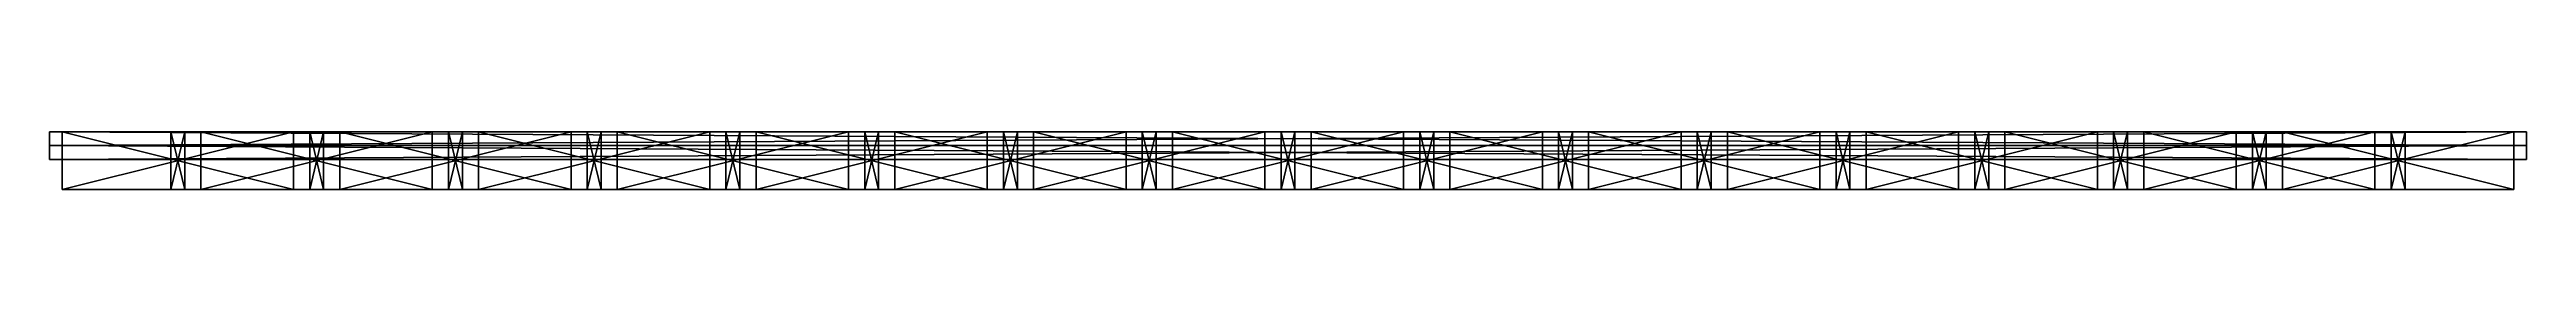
# Model space of a CAD drawing. Header units: millimetres. Extents: x 724 to 2866, y 767 to 817.
import ezdxf

# ---------------------------------------------------------------- set-up
doc = ezdxf.new("R2010")
doc.units = ezdxf.units.MM
doc.header["$LTSCALE"] = 25.4
doc.layers.get('0').update_dxf_attribs({"true_color": 0xffffff})
doc.layers.add('PET FELT', color=7, linetype='Continuous', true_color=0xaa4400)

# ---------------------------------------------------------------- blocks, each defined once
blk = doc.blocks.new('plo_a 2')
at = {"layer": 'PET FELT', "color": 0}
for p, q in [((2142, 3473, 24), (0, 3473, 24)), ((0, 3473, 24), (0, 0, 24)), ((2142, 3473, 12), (0, 3473, 12)), ((0, 3473, 12), (0, 3473, 24)), ((2142, 3473, 24), (0, 3473, 24)), ((0, 3473, 12), (0, 0, 12)), ((0, 3473, 24), (0, 0, 24)), ((0, 3473, 12), (0, 3473, 24)), ((2142, 3473, 12), (0, 3473, 12)), ((0, 3473, 12), (0, 0, 12)), ((2142, 0, 24), (2142, 3473, 24)), ((2142, 3473, 12), (2142, 3473, 24)), ((2142, 0, 12), (2142, 3473, 12)), ((2142, 3473, 12), (2142, 3473, 24)), ((2142, 0, 24), (2142, 3473, 24)), ((2142, 0, 12), (2142, 3473, 12)), ((0, 0, 24), (2142, 0, 24)), ((0, 0, 12), (0, 0, 24)), ((0, 0, 12), (2142, 0, 12)), ((0, 0, 24), (2142, 0, 24)), ((0, 0, 12), (0, 0, 24)), ((0, 0, 12), (2142, 0, 12)), ((2142, 0, 12), (2142, 0, 24)), ((2142, 0, 12), (2142, 0, 24))]:
    blk.add_line(p, q, dxfattribs=at)
mesh = blk.add_polyface(dxfattribs=at)
corners = [(2142, 0, 24), (0, 3473, 24), (0, 0, 24), (2142, 3473, 24)]
mesh.append_faces([[corners[k] for k in face] for face in [(0, 1, 2), (1, 0, 3)]], dxfattribs={"vtx0": -1, "color": 0})
mesh = blk.add_polyface(dxfattribs=at)
corners = [(0, 3473, 24), (2142, 3473, 12), (0, 3473, 12), (2142, 3473, 24)]
mesh.append_faces([[corners[k] for k in face] for face in [(0, 1, 2), (1, 0, 3)]], dxfattribs={"vtx0": -1, "color": 0})
mesh = blk.add_polyface(dxfattribs=at)
corners = [(0, 0, 24), (0, 3473, 12), (0, 0, 12), (0, 3473, 24)]
mesh.append_faces([[corners[k] for k in face] for face in [(0, 1, 2), (1, 0, 3)]], dxfattribs={"vtx0": -1, "color": 0})
mesh = blk.add_polyface(dxfattribs=at)
corners = [(2142, 3473, 12), (0, 0, 12), (0, 3473, 12), (2142, 0, 12)]
mesh.append_faces([[corners[k] for k in face] for face in [(0, 1, 2), (1, 0, 3)]], dxfattribs={"vtx0": -1, "color": 0})
mesh = blk.add_polyface(dxfattribs=at)
corners = [(2142, 3473, 12), (2142, 0, 24), (2142, 0, 12), (2142, 3473, 24)]
mesh.append_faces([[corners[k] for k in face] for face in [(0, 1, 2), (1, 0, 3)]], dxfattribs={"vtx0": -1, "color": 0})
mesh = blk.add_polyface(dxfattribs=at)
corners = [(2142, 0, 24), (0, 0, 12), (2142, 0, 12), (0, 0, 24)]
mesh.append_faces([[corners[k] for k in face] for face in [(0, 1, 2), (1, 0, 3)]], dxfattribs={"vtx0": -1, "color": 0})
blk = doc.blocks.new('Component#1299')
at = {"layer": 'PET FELT', "color": 0}
for p, q in [((157686.4, -79059.6, 50), (157686.4, -79047.6, 50)), ((157686.4, -79047.6, 50), (157686.4, -79047.6)), ((157686.4, -79047.6), (157686.4, -79059.6)), ((157686.4, -79047.6, 50), (157686.4, -79047.6)), ((157686.4, -79047.6, 50), (157886.4, -79047.6, 50)), ((157886.4, -79047.6), (157686.4, -79047.6)), ((157686.4, -79059.6, 50), (157686.4, -79047.6, 50)), ((157686.4, -79047.6, 50), (157886.4, -79047.6, 50)), ((157686.4, -79047.6), (157686.4, -79059.6)), ((157886.4, -79047.6), (157686.4, -79047.6)), ((157886.4, -79059.6, 50), (157686.4, -79059.6, 50)), ((157686.4, -79059.6, 50), (157686.4, -79059.6)), ((157686.4, -79059.6), (157886.4, -79059.6)), ((157686.4, -79059.6, 50), (157686.4, -79059.6)), ((157886.4, -79059.6, 50), (157686.4, -79059.6, 50)), ((157686.4, -79059.6), (157886.4, -79059.6)), ((157886.4, -79047.6, 50), (157886.4, -79047.6)), ((157886.4, -79047.6, 50), (157886.4, -79047.6)), ((157886.4, -79047.6, 50), (157886.4, -79059.6, 50)), ((157886.4, -79059.6), (157886.4, -79047.6)), ((157886.4, -79047.6, 50), (157886.4, -79059.6, 50)), ((157886.4, -79059.6), (157886.4, -79047.6)), ((157886.4, -79059.6), (157886.4, -79059.6, 50)), ((157886.4, -79059.6), (157886.4, -79059.6, 50))]:
    blk.add_line(p, q, dxfattribs=at)
mesh = blk.add_polyface(dxfattribs=at)
corners = [(157686.4, -79047.6, 50), (157686.4, -79059.6), (157686.4, -79059.6, 50), (157686.4, -79047.6)]
mesh.append_faces([[corners[k] for k in face] for face in [(0, 1, 2), (1, 0, 3)]], dxfattribs={"vtx0": -1, "color": 0})
mesh = blk.add_polyface(dxfattribs=at)
corners = [(157686.4, -79047.6, 50), (157886.4, -79047.6), (157686.4, -79047.6), (157886.4, -79047.6, 50)]
mesh.append_faces([[corners[k] for k in face] for face in [(0, 1, 2), (1, 0, 3)]], dxfattribs={"vtx0": -1, "color": 0})
mesh = blk.add_polyface(dxfattribs=at)
corners = [(157886.4, -79059.6, 50), (157686.4, -79047.6, 50), (157686.4, -79059.6, 50), (157886.4, -79047.6, 50)]
mesh.append_faces([[corners[k] for k in face] for face in [(0, 1, 2), (1, 0, 3)]], dxfattribs={"vtx0": -1, "color": 0})
mesh = blk.add_polyface(dxfattribs=at)
corners = [(157886.4, -79047.6), (157686.4, -79059.6), (157686.4, -79047.6), (157886.4, -79059.6)]
mesh.append_faces([[corners[k] for k in face] for face in [(0, 1, 2), (1, 0, 3)]], dxfattribs={"vtx0": -1, "color": 0})
mesh = blk.add_polyface(dxfattribs=at)
corners = [(157886.4, -79059.6, 50), (157686.4, -79059.6), (157886.4, -79059.6), (157686.4, -79059.6, 50)]
mesh.append_faces([[corners[k] for k in face] for face in [(0, 1, 2), (1, 0, 3)]], dxfattribs={"vtx0": -1, "color": 0})
mesh = blk.add_polyface(dxfattribs=at)
corners = [(157886.4, -79047.6), (157886.4, -79059.6, 50), (157886.4, -79059.6), (157886.4, -79047.6, 50)]
mesh.append_faces([[corners[k] for k in face] for face in [(0, 1, 2), (1, 0, 3)]], dxfattribs={"vtx0": -1, "color": 0})
blk = doc.blocks.new('Component#1325')
at = {"layer": 'PET FELT', "color": 0}
for p, q in [((158140.4, -79393.6, 50), (158140.4, -79193.6, 50)), ((158140.4, -79193.6, 50), (158140.4, -79193.6)), ((158140.4, -79193.6), (158140.4, -79393.6)), ((158140.4, -79193.6, 50), (158140.4, -79193.6)), ((158140.4, -79193.6, 50), (158152.4, -79193.6, 50)), ((158152.4, -79193.6), (158140.4, -79193.6)), ((158140.4, -79193.6, 50), (158152.4, -79193.6, 50)), ((158140.4, -79393.6, 50), (158140.4, -79193.6, 50)), ((158140.4, -79193.6), (158140.4, -79393.6)), ((158152.4, -79193.6), (158140.4, -79193.6)), ((158152.4, -79193.6), (158152.4, -79193.6, 50)), ((158152.4, -79193.6, 50), (158152.4, -79393.6, 50)), ((158152.4, -79393.6), (158152.4, -79193.6)), ((158152.4, -79193.6), (158152.4, -79193.6, 50)), ((158152.4, -79193.6, 50), (158152.4, -79393.6, 50)), ((158152.4, -79393.6), (158152.4, -79193.6)), ((158152.4, -79393.6, 50), (158140.4, -79393.6, 50)), ((158140.4, -79393.6, 50), (158140.4, -79393.6)), ((158140.4, -79393.6), (158152.4, -79393.6)), ((158140.4, -79393.6, 50), (158140.4, -79393.6)), ((158152.4, -79393.6, 50), (158140.4, -79393.6, 50)), ((158140.4, -79393.6), (158152.4, -79393.6)), ((158152.4, -79393.6, 50), (158152.4, -79393.6)), ((158152.4, -79393.6, 50), (158152.4, -79393.6))]:
    blk.add_line(p, q, dxfattribs=at)
mesh = blk.add_polyface(dxfattribs=at)
corners = [(158140.4, -79193.6, 50), (158140.4, -79393.6), (158140.4, -79393.6, 50), (158140.4, -79193.6)]
mesh.append_faces([[corners[k] for k in face] for face in [(0, 1, 2), (1, 0, 3)]], dxfattribs={"vtx0": -1, "color": 0})
mesh = blk.add_polyface(dxfattribs=at)
corners = [(158140.4, -79193.6, 50), (158152.4, -79193.6), (158140.4, -79193.6), (158152.4, -79193.6, 50)]
mesh.append_faces([[corners[k] for k in face] for face in [(0, 1, 2), (1, 0, 3)]], dxfattribs={"vtx0": -1, "color": 0})
mesh = blk.add_polyface(dxfattribs=at)
corners = [(158152.4, -79393.6, 50), (158140.4, -79193.6, 50), (158140.4, -79393.6, 50), (158152.4, -79193.6, 50)]
mesh.append_faces([[corners[k] for k in face] for face in [(0, 1, 2), (1, 0, 3)]], dxfattribs={"vtx0": -1, "color": 0})
mesh = blk.add_polyface(dxfattribs=at)
corners = [(158140.4, -79193.6), (158152.4, -79393.6), (158140.4, -79393.6), (158152.4, -79193.6)]
mesh.append_faces([[corners[k] for k in face] for face in [(0, 1, 2), (1, 0, 3)]], dxfattribs={"vtx0": -1, "color": 0})
mesh = blk.add_polyface(dxfattribs=at)
corners = [(158152.4, -79193.6), (158152.4, -79393.6, 50), (158152.4, -79393.6), (158152.4, -79193.6, 50)]
mesh.append_faces([[corners[k] for k in face] for face in [(0, 1, 2), (1, 0, 3)]], dxfattribs={"vtx0": -1, "color": 0})
mesh = blk.add_polyface(dxfattribs=at)
corners = [(158152.4, -79393.6, 50), (158140.4, -79393.6), (158152.4, -79393.6), (158140.4, -79393.6, 50)]
mesh.append_faces([[corners[k] for k in face] for face in [(0, 1, 2), (1, 0, 3)]], dxfattribs={"vtx0": -1, "color": 0})
blk = doc.blocks.new('Component#1296')
at = {"layer": 'PET FELT', "color": 0}
for p, q in [((157660.4, -78673.6, 50), (157660.4, -78473.6, 50)), ((157660.4, -78473.6, 50), (157660.4, -78473.6)), ((157660.4, -78473.6), (157660.4, -78673.6)), ((157660.4, -78473.6, 50), (157660.4, -78473.6)), ((157660.4, -78473.6, 50), (157672.4, -78473.6, 50)), ((157672.4, -78473.6), (157660.4, -78473.6)), ((157660.4, -78473.6, 50), (157672.4, -78473.6, 50)), ((157660.4, -78673.6, 50), (157660.4, -78473.6, 50)), ((157660.4, -78473.6), (157660.4, -78673.6)), ((157672.4, -78473.6), (157660.4, -78473.6)), ((157672.4, -78473.6, 50), (157672.4, -78473.6)), ((157672.4, -78473.6, 50), (157672.4, -78473.6)), ((157672.4, -78473.6, 50), (157672.4, -78673.6, 50)), ((157672.4, -78673.6), (157672.4, -78473.6)), ((157672.4, -78473.6, 50), (157672.4, -78673.6, 50)), ((157672.4, -78673.6), (157672.4, -78473.6)), ((157660.4, -78673.6), (157660.4, -78673.6, 50)), ((157672.4, -78673.6, 50), (157660.4, -78673.6, 50)), ((157660.4, -78673.6), (157660.4, -78673.6, 50)), ((157660.4, -78673.6), (157672.4, -78673.6)), ((157672.4, -78673.6, 50), (157660.4, -78673.6, 50)), ((157660.4, -78673.6), (157672.4, -78673.6)), ((157672.4, -78673.6, 50), (157672.4, -78673.6)), ((157672.4, -78673.6, 50), (157672.4, -78673.6))]:
    blk.add_line(p, q, dxfattribs=at)
mesh = blk.add_polyface(dxfattribs=at)
corners = [(157660.4, -78473.6, 50), (157660.4, -78673.6), (157660.4, -78673.6, 50), (157660.4, -78473.6)]
mesh.append_faces([[corners[k] for k in face] for face in [(0, 1, 2), (1, 0, 3)]], dxfattribs={"vtx0": -1, "color": 0})
mesh = blk.add_polyface(dxfattribs=at)
corners = [(157660.4, -78473.6, 50), (157672.4, -78473.6), (157660.4, -78473.6), (157672.4, -78473.6, 50)]
mesh.append_faces([[corners[k] for k in face] for face in [(0, 1, 2), (1, 0, 3)]], dxfattribs={"vtx0": -1, "color": 0})
mesh = blk.add_polyface(dxfattribs=at)
corners = [(157660.4, -78673.6, 50), (157672.4, -78473.6, 50), (157660.4, -78473.6, 50), (157672.4, -78673.6, 50)]
mesh.append_faces([[corners[k] for k in face] for face in [(0, 1, 2), (1, 0, 3)]], dxfattribs={"vtx0": -1, "color": 0})
mesh = blk.add_polyface(dxfattribs=at)
corners = [(157672.4, -78473.6), (157660.4, -78673.6), (157660.4, -78473.6), (157672.4, -78673.6)]
mesh.append_faces([[corners[k] for k in face] for face in [(0, 1, 2), (1, 0, 3)]], dxfattribs={"vtx0": -1, "color": 0})
mesh = blk.add_polyface(dxfattribs=at)
corners = [(157672.4, -78473.6), (157672.4, -78673.6, 50), (157672.4, -78673.6), (157672.4, -78473.6, 50)]
mesh.append_faces([[corners[k] for k in face] for face in [(0, 1, 2), (1, 0, 3)]], dxfattribs={"vtx0": -1, "color": 0})
mesh = blk.add_polyface(dxfattribs=at)
corners = [(157672.4, -78673.6, 50), (157660.4, -78673.6), (157672.4, -78673.6), (157660.4, -78673.6, 50)]
mesh.append_faces([[corners[k] for k in face] for face in [(0, 1, 2), (1, 0, 3)]], dxfattribs={"vtx0": -1, "color": 0})
blk = doc.blocks.new('Component#1278')
at = {"layer": 'PET FELT', "color": 0}
for p, q in [((158166.4, -77859.6, 50), (158166.4, -77847.6, 50)), ((158166.4, -77847.6, 50), (158166.4, -77847.6)), ((158166.4, -77847.6), (158166.4, -77859.6)), ((158166.4, -77847.6, 50), (158166.4, -77847.6)), ((158166.4, -77847.6, 50), (158366.4, -77847.6, 50)), ((158366.4, -77847.6), (158166.4, -77847.6)), ((158166.4, -77859.6, 50), (158166.4, -77847.6, 50)), ((158166.4, -77847.6, 50), (158366.4, -77847.6, 50)), ((158166.4, -77847.6), (158166.4, -77859.6)), ((158366.4, -77847.6), (158166.4, -77847.6)), ((158366.4, -77859.6, 50), (158166.4, -77859.6, 50)), ((158166.4, -77859.6, 50), (158166.4, -77859.6)), ((158166.4, -77859.6), (158366.4, -77859.6)), ((158166.4, -77859.6, 50), (158166.4, -77859.6)), ((158366.4, -77859.6, 50), (158166.4, -77859.6, 50)), ((158166.4, -77859.6), (158366.4, -77859.6)), ((158366.4, -77847.6, 50), (158366.4, -77847.6)), ((158366.4, -77847.6, 50), (158366.4, -77847.6)), ((158366.4, -77847.6, 50), (158366.4, -77859.6, 50)), ((158366.4, -77859.6), (158366.4, -77847.6)), ((158366.4, -77847.6, 50), (158366.4, -77859.6, 50)), ((158366.4, -77859.6), (158366.4, -77847.6)), ((158366.4, -77859.6), (158366.4, -77859.6, 50)), ((158366.4, -77859.6), (158366.4, -77859.6, 50))]:
    blk.add_line(p, q, dxfattribs=at)
mesh = blk.add_polyface(dxfattribs=at)
corners = [(158166.4, -77847.6, 50), (158166.4, -77859.6), (158166.4, -77859.6, 50), (158166.4, -77847.6)]
mesh.append_faces([[corners[k] for k in face] for face in [(0, 1, 2), (1, 0, 3)]], dxfattribs={"vtx0": -1, "color": 0})
mesh = blk.add_polyface(dxfattribs=at)
corners = [(158166.4, -77847.6, 50), (158366.4, -77847.6), (158166.4, -77847.6), (158366.4, -77847.6, 50)]
mesh.append_faces([[corners[k] for k in face] for face in [(0, 1, 2), (1, 0, 3)]], dxfattribs={"vtx0": -1, "color": 0})
mesh = blk.add_polyface(dxfattribs=at)
corners = [(158366.4, -77859.6, 50), (158166.4, -77847.6, 50), (158166.4, -77859.6, 50), (158366.4, -77847.6, 50)]
mesh.append_faces([[corners[k] for k in face] for face in [(0, 1, 2), (1, 0, 3)]], dxfattribs={"vtx0": -1, "color": 0})
mesh = blk.add_polyface(dxfattribs=at)
corners = [(158366.4, -77847.6), (158166.4, -77859.6), (158166.4, -77847.6), (158366.4, -77859.6)]
mesh.append_faces([[corners[k] for k in face] for face in [(0, 1, 2), (1, 0, 3)]], dxfattribs={"vtx0": -1, "color": 0})
mesh = blk.add_polyface(dxfattribs=at)
corners = [(158366.4, -77859.6, 50), (158166.4, -77859.6), (158366.4, -77859.6), (158166.4, -77859.6, 50)]
mesh.append_faces([[corners[k] for k in face] for face in [(0, 1, 2), (1, 0, 3)]], dxfattribs={"vtx0": -1, "color": 0})
mesh = blk.add_polyface(dxfattribs=at)
corners = [(158366.4, -77847.6), (158366.4, -77859.6, 50), (158366.4, -77859.6), (158366.4, -77847.6, 50)]
mesh.append_faces([[corners[k] for k in face] for face in [(0, 1, 2), (1, 0, 3)]], dxfattribs={"vtx0": -1, "color": 0})
blk = doc.blocks.new('Component#1294')
at = {"layer": 'PET FELT', "color": 0}
for p, q in [((157540.4, -78793.6, 50), (157540.4, -78593.6, 50)), ((157540.4, -78593.6, 50), (157540.4, -78593.6)), ((157540.4, -78593.6), (157540.4, -78793.6)), ((157540.4, -78593.6, 50), (157540.4, -78593.6)), ((157540.4, -78593.6, 50), (157552.4, -78593.6, 50)), ((157552.4, -78593.6), (157540.4, -78593.6)), ((157540.4, -78593.6, 50), (157552.4, -78593.6, 50)), ((157540.4, -78793.6, 50), (157540.4, -78593.6, 50)), ((157540.4, -78593.6), (157540.4, -78793.6)), ((157552.4, -78593.6), (157540.4, -78593.6)), ((157552.4, -78593.6, 50), (157552.4, -78593.6)), ((157552.4, -78593.6, 50), (157552.4, -78593.6)), ((157552.4, -78593.6, 50), (157552.4, -78793.6, 50)), ((157552.4, -78793.6), (157552.4, -78593.6)), ((157552.4, -78593.6, 50), (157552.4, -78793.6, 50)), ((157552.4, -78793.6), (157552.4, -78593.6)), ((157540.4, -78793.6), (157540.4, -78793.6, 50)), ((157552.4, -78793.6, 50), (157540.4, -78793.6, 50)), ((157540.4, -78793.6), (157540.4, -78793.6, 50)), ((157540.4, -78793.6), (157552.4, -78793.6)), ((157552.4, -78793.6, 50), (157540.4, -78793.6, 50)), ((157540.4, -78793.6), (157552.4, -78793.6)), ((157552.4, -78793.6, 50), (157552.4, -78793.6)), ((157552.4, -78793.6, 50), (157552.4, -78793.6))]:
    blk.add_line(p, q, dxfattribs=at)
mesh = blk.add_polyface(dxfattribs=at)
corners = [(157540.4, -78593.6, 50), (157540.4, -78793.6), (157540.4, -78793.6, 50), (157540.4, -78593.6)]
mesh.append_faces([[corners[k] for k in face] for face in [(0, 1, 2), (1, 0, 3)]], dxfattribs={"vtx0": -1, "color": 0})
mesh = blk.add_polyface(dxfattribs=at)
corners = [(157540.4, -78593.6, 50), (157552.4, -78593.6), (157540.4, -78593.6), (157552.4, -78593.6, 50)]
mesh.append_faces([[corners[k] for k in face] for face in [(0, 1, 2), (1, 0, 3)]], dxfattribs={"vtx0": -1, "color": 0})
mesh = blk.add_polyface(dxfattribs=at)
corners = [(157552.4, -78793.6, 50), (157540.4, -78593.6, 50), (157540.4, -78793.6, 50), (157552.4, -78593.6, 50)]
mesh.append_faces([[corners[k] for k in face] for face in [(0, 1, 2), (1, 0, 3)]], dxfattribs={"vtx0": -1, "color": 0})
mesh = blk.add_polyface(dxfattribs=at)
corners = [(157540.4, -78593.6), (157552.4, -78793.6), (157540.4, -78793.6), (157552.4, -78593.6)]
mesh.append_faces([[corners[k] for k in face] for face in [(0, 1, 2), (1, 0, 3)]], dxfattribs={"vtx0": -1, "color": 0})
mesh = blk.add_polyface(dxfattribs=at)
corners = [(157552.4, -78593.6), (157552.4, -78793.6, 50), (157552.4, -78793.6), (157552.4, -78593.6, 50)]
mesh.append_faces([[corners[k] for k in face] for face in [(0, 1, 2), (1, 0, 3)]], dxfattribs={"vtx0": -1, "color": 0})
mesh = blk.add_polyface(dxfattribs=at)
corners = [(157552.4, -78793.6, 50), (157540.4, -78793.6), (157552.4, -78793.6), (157540.4, -78793.6, 50)]
mesh.append_faces([[corners[k] for k in face] for face in [(0, 1, 2), (1, 0, 3)]], dxfattribs={"vtx0": -1, "color": 0})
blk = doc.blocks.new('Component#1295')
at = {"layer": 'PET FELT', "color": 0}
for p, q in [((157420.4, -78673.6, 50), (157420.4, -78473.6, 50)), ((157420.4, -78473.6, 50), (157420.4, -78473.6)), ((157420.4, -78473.6), (157420.4, -78673.6)), ((157420.4, -78473.6, 50), (157420.4, -78473.6)), ((157420.4, -78473.6, 50), (157432.4, -78473.6, 50)), ((157432.4, -78473.6), (157420.4, -78473.6)), ((157420.4, -78473.6, 50), (157432.4, -78473.6, 50)), ((157420.4, -78673.6, 50), (157420.4, -78473.6, 50)), ((157420.4, -78473.6), (157420.4, -78673.6)), ((157432.4, -78473.6), (157420.4, -78473.6)), ((157432.4, -78473.6, 50), (157432.4, -78473.6)), ((157432.4, -78473.6, 50), (157432.4, -78473.6)), ((157432.4, -78473.6, 50), (157432.4, -78673.6, 50)), ((157432.4, -78673.6), (157432.4, -78473.6)), ((157432.4, -78473.6, 50), (157432.4, -78673.6, 50)), ((157432.4, -78673.6), (157432.4, -78473.6)), ((157420.4, -78673.6), (157420.4, -78673.6, 50)), ((157432.4, -78673.6, 50), (157420.4, -78673.6, 50)), ((157420.4, -78673.6), (157420.4, -78673.6, 50)), ((157420.4, -78673.6), (157432.4, -78673.6)), ((157432.4, -78673.6, 50), (157420.4, -78673.6, 50)), ((157420.4, -78673.6), (157432.4, -78673.6)), ((157432.4, -78673.6, 50), (157432.4, -78673.6)), ((157432.4, -78673.6, 50), (157432.4, -78673.6))]:
    blk.add_line(p, q, dxfattribs=at)
mesh = blk.add_polyface(dxfattribs=at)
corners = [(157420.4, -78473.6, 50), (157420.4, -78673.6), (157420.4, -78673.6, 50), (157420.4, -78473.6)]
mesh.append_faces([[corners[k] for k in face] for face in [(0, 1, 2), (1, 0, 3)]], dxfattribs={"vtx0": -1, "color": 0})
mesh = blk.add_polyface(dxfattribs=at)
corners = [(157420.4, -78473.6, 50), (157432.4, -78473.6), (157420.4, -78473.6), (157432.4, -78473.6, 50)]
mesh.append_faces([[corners[k] for k in face] for face in [(0, 1, 2), (1, 0, 3)]], dxfattribs={"vtx0": -1, "color": 0})
mesh = blk.add_polyface(dxfattribs=at)
corners = [(157420.4, -78673.6, 50), (157432.4, -78473.6, 50), (157420.4, -78473.6, 50), (157432.4, -78673.6, 50)]
mesh.append_faces([[corners[k] for k in face] for face in [(0, 1, 2), (1, 0, 3)]], dxfattribs={"vtx0": -1, "color": 0})
mesh = blk.add_polyface(dxfattribs=at)
corners = [(157432.4, -78473.6), (157420.4, -78673.6), (157420.4, -78473.6), (157432.4, -78673.6)]
mesh.append_faces([[corners[k] for k in face] for face in [(0, 1, 2), (1, 0, 3)]], dxfattribs={"vtx0": -1, "color": 0})
mesh = blk.add_polyface(dxfattribs=at)
corners = [(157432.4, -78473.6), (157432.4, -78673.6, 50), (157432.4, -78673.6), (157432.4, -78473.6, 50)]
mesh.append_faces([[corners[k] for k in face] for face in [(0, 1, 2), (1, 0, 3)]], dxfattribs={"vtx0": -1, "color": 0})
mesh = blk.add_polyface(dxfattribs=at)
corners = [(157432.4, -78673.6, 50), (157420.4, -78673.6), (157432.4, -78673.6), (157420.4, -78673.6, 50)]
mesh.append_faces([[corners[k] for k in face] for face in [(0, 1, 2), (1, 0, 3)]], dxfattribs={"vtx0": -1, "color": 0})
blk = doc.blocks.new('Component#1328')
at = {"layer": 'PET FELT', "color": 0}
for p, q in [((157806.4, -78699.6, 50), (157806.4, -78687.6, 50)), ((157806.4, -78687.6, 50), (157806.4, -78687.6)), ((157806.4, -78687.6), (157806.4, -78699.6)), ((157806.4, -78687.6, 50), (157806.4, -78687.6)), ((157806.4, -78687.6, 50), (158006.4, -78687.6, 50)), ((158006.4, -78687.6), (157806.4, -78687.6)), ((157806.4, -78699.6, 50), (157806.4, -78687.6, 50)), ((157806.4, -78687.6, 50), (158006.4, -78687.6, 50)), ((157806.4, -78687.6), (157806.4, -78699.6)), ((158006.4, -78687.6), (157806.4, -78687.6)), ((158006.4, -78687.6, 50), (158006.4, -78687.6)), ((158006.4, -78687.6, 50), (158006.4, -78687.6)), ((158006.4, -78687.6, 50), (158006.4, -78699.6, 50)), ((158006.4, -78699.6), (158006.4, -78687.6)), ((158006.4, -78687.6, 50), (158006.4, -78699.6, 50)), ((158006.4, -78699.6), (158006.4, -78687.6)), ((158006.4, -78699.6, 50), (157806.4, -78699.6, 50)), ((157806.4, -78699.6, 50), (157806.4, -78699.6)), ((157806.4, -78699.6), (158006.4, -78699.6)), ((157806.4, -78699.6, 50), (157806.4, -78699.6)), ((158006.4, -78699.6, 50), (157806.4, -78699.6, 50)), ((157806.4, -78699.6), (158006.4, -78699.6)), ((158006.4, -78699.6), (158006.4, -78699.6, 50)), ((158006.4, -78699.6), (158006.4, -78699.6, 50))]:
    blk.add_line(p, q, dxfattribs=at)
mesh = blk.add_polyface(dxfattribs=at)
corners = [(157806.4, -78687.6, 50), (157806.4, -78699.6), (157806.4, -78699.6, 50), (157806.4, -78687.6)]
mesh.append_faces([[corners[k] for k in face] for face in [(0, 1, 2), (1, 0, 3)]], dxfattribs={"vtx0": -1, "color": 0})
mesh = blk.add_polyface(dxfattribs=at)
corners = [(157806.4, -78687.6, 50), (158006.4, -78687.6), (157806.4, -78687.6), (158006.4, -78687.6, 50)]
mesh.append_faces([[corners[k] for k in face] for face in [(0, 1, 2), (1, 0, 3)]], dxfattribs={"vtx0": -1, "color": 0})
mesh = blk.add_polyface(dxfattribs=at)
corners = [(158006.4, -78699.6, 50), (157806.4, -78687.6, 50), (157806.4, -78699.6, 50), (158006.4, -78687.6, 50)]
mesh.append_faces([[corners[k] for k in face] for face in [(0, 1, 2), (1, 0, 3)]], dxfattribs={"vtx0": -1, "color": 0})
mesh = blk.add_polyface(dxfattribs=at)
corners = [(158006.4, -78687.6), (157806.4, -78699.6), (157806.4, -78687.6), (158006.4, -78699.6)]
mesh.append_faces([[corners[k] for k in face] for face in [(0, 1, 2), (1, 0, 3)]], dxfattribs={"vtx0": -1, "color": 0})
mesh = blk.add_polyface(dxfattribs=at)
corners = [(158006.4, -78687.6), (158006.4, -78699.6, 50), (158006.4, -78699.6), (158006.4, -78687.6, 50)]
mesh.append_faces([[corners[k] for k in face] for face in [(0, 1, 2), (1, 0, 3)]], dxfattribs={"vtx0": -1, "color": 0})
mesh = blk.add_polyface(dxfattribs=at)
corners = [(158006.4, -78699.6, 50), (157806.4, -78699.6), (158006.4, -78699.6), (157806.4, -78699.6, 50)]
mesh.append_faces([[corners[k] for k in face] for face in [(0, 1, 2), (1, 0, 3)]], dxfattribs={"vtx0": -1, "color": 0})
blk = doc.blocks.new('Component#1329')
at = {"layer": 'PET FELT', "color": 0}
for p, q in [((157806.4, -78687.6), (157806.4, -78687.6, 50)), ((157806.4, -78687.6, 50), (158006.4, -78687.6, 50)), ((158006.4, -78687.6), (157806.4, -78687.6)), ((157806.4, -78699.6, 50), (157806.4, -78687.6, 50)), ((157806.4, -78687.6), (157806.4, -78687.6, 50)), ((157806.4, -78687.6), (157806.4, -78699.6)), ((157806.4, -78687.6, 50), (158006.4, -78687.6, 50)), ((157806.4, -78699.6, 50), (157806.4, -78687.6, 50)), ((158006.4, -78687.6), (157806.4, -78687.6)), ((157806.4, -78687.6), (157806.4, -78699.6)), ((158006.4, -78687.6, 50), (158006.4, -78687.6)), ((158006.4, -78687.6, 50), (158006.4, -78687.6)), ((158006.4, -78687.6, 50), (158006.4, -78699.6, 50)), ((158006.4, -78699.6), (158006.4, -78687.6)), ((158006.4, -78687.6, 50), (158006.4, -78699.6, 50)), ((158006.4, -78699.6), (158006.4, -78687.6)), ((158006.4, -78699.6, 50), (157806.4, -78699.6, 50)), ((157806.4, -78699.6, 50), (157806.4, -78699.6)), ((157806.4, -78699.6), (158006.4, -78699.6)), ((157806.4, -78699.6, 50), (157806.4, -78699.6)), ((158006.4, -78699.6, 50), (157806.4, -78699.6, 50)), ((157806.4, -78699.6), (158006.4, -78699.6)), ((158006.4, -78699.6, 50), (158006.4, -78699.6)), ((158006.4, -78699.6, 50), (158006.4, -78699.6))]:
    blk.add_line(p, q, dxfattribs=at)
mesh = blk.add_polyface(dxfattribs=at)
corners = [(157806.4, -78687.6, 50), (158006.4, -78687.6), (157806.4, -78687.6), (158006.4, -78687.6, 50)]
mesh.append_faces([[corners[k] for k in face] for face in [(0, 1, 2), (1, 0, 3)]], dxfattribs={"vtx0": -1, "color": 0})
mesh = blk.add_polyface(dxfattribs=at)
corners = [(157806.4, -78687.6, 50), (157806.4, -78699.6), (157806.4, -78699.6, 50), (157806.4, -78687.6)]
mesh.append_faces([[corners[k] for k in face] for face in [(0, 1, 2), (1, 0, 3)]], dxfattribs={"vtx0": -1, "color": 0})
mesh = blk.add_polyface(dxfattribs=at)
corners = [(158006.4, -78699.6, 50), (157806.4, -78687.6, 50), (157806.4, -78699.6, 50), (158006.4, -78687.6, 50)]
mesh.append_faces([[corners[k] for k in face] for face in [(0, 1, 2), (1, 0, 3)]], dxfattribs={"vtx0": -1, "color": 0})
mesh = blk.add_polyface(dxfattribs=at)
corners = [(158006.4, -78687.6), (157806.4, -78699.6), (157806.4, -78687.6), (158006.4, -78699.6)]
mesh.append_faces([[corners[k] for k in face] for face in [(0, 1, 2), (1, 0, 3)]], dxfattribs={"vtx0": -1, "color": 0})
mesh = blk.add_polyface(dxfattribs=at)
corners = [(158006.4, -78687.6), (158006.4, -78699.6, 50), (158006.4, -78699.6), (158006.4, -78687.6, 50)]
mesh.append_faces([[corners[k] for k in face] for face in [(0, 1, 2), (1, 0, 3)]], dxfattribs={"vtx0": -1, "color": 0})
mesh = blk.add_polyface(dxfattribs=at)
corners = [(158006.4, -78699.6, 50), (157806.4, -78699.6), (158006.4, -78699.6), (157806.4, -78699.6, 50)]
mesh.append_faces([[corners[k] for k in face] for face in [(0, 1, 2), (1, 0, 3)]], dxfattribs={"vtx0": -1, "color": 0})
blk = doc.blocks.new('Component#1330')
at = {"layer": 'PET FELT', "color": 0}
for p, q in [((157900.4, -78913.6, 50), (157900.4, -78713.6, 50)), ((157900.4, -78713.6, 50), (157900.4, -78713.6)), ((157900.4, -78713.6), (157900.4, -78913.6)), ((157900.4, -78713.6, 50), (157900.4, -78713.6)), ((157900.4, -78713.6, 50), (157912.4, -78713.6, 50)), ((157912.4, -78713.6), (157900.4, -78713.6)), ((157900.4, -78713.6, 50), (157912.4, -78713.6, 50)), ((157900.4, -78913.6, 50), (157900.4, -78713.6, 50)), ((157900.4, -78713.6), (157900.4, -78913.6)), ((157912.4, -78713.6), (157900.4, -78713.6)), ((157912.4, -78713.6, 50), (157912.4, -78713.6)), ((157912.4, -78713.6, 50), (157912.4, -78713.6)), ((157912.4, -78713.6, 50), (157912.4, -78913.6, 50)), ((157912.4, -78913.6), (157912.4, -78713.6)), ((157912.4, -78713.6, 50), (157912.4, -78913.6, 50)), ((157912.4, -78913.6), (157912.4, -78713.6)), ((157900.4, -78913.6), (157900.4, -78913.6, 50)), ((157912.4, -78913.6, 50), (157900.4, -78913.6, 50)), ((157900.4, -78913.6), (157900.4, -78913.6, 50)), ((157900.4, -78913.6), (157912.4, -78913.6)), ((157912.4, -78913.6, 50), (157900.4, -78913.6, 50)), ((157900.4, -78913.6), (157912.4, -78913.6)), ((157912.4, -78913.6, 50), (157912.4, -78913.6)), ((157912.4, -78913.6, 50), (157912.4, -78913.6))]:
    blk.add_line(p, q, dxfattribs=at)
mesh = blk.add_polyface(dxfattribs=at)
corners = [(157900.4, -78713.6, 50), (157900.4, -78913.6), (157900.4, -78913.6, 50), (157900.4, -78713.6)]
mesh.append_faces([[corners[k] for k in face] for face in [(0, 1, 2), (1, 0, 3)]], dxfattribs={"vtx0": -1, "color": 0})
mesh = blk.add_polyface(dxfattribs=at)
corners = [(157900.4, -78713.6, 50), (157912.4, -78713.6), (157900.4, -78713.6), (157912.4, -78713.6, 50)]
mesh.append_faces([[corners[k] for k in face] for face in [(0, 1, 2), (1, 0, 3)]], dxfattribs={"vtx0": -1, "color": 0})
mesh = blk.add_polyface(dxfattribs=at)
corners = [(157912.4, -78913.6, 50), (157900.4, -78713.6, 50), (157900.4, -78913.6, 50), (157912.4, -78713.6, 50)]
mesh.append_faces([[corners[k] for k in face] for face in [(0, 1, 2), (1, 0, 3)]], dxfattribs={"vtx0": -1, "color": 0})
mesh = blk.add_polyface(dxfattribs=at)
corners = [(157900.4, -78713.6), (157912.4, -78913.6), (157900.4, -78913.6), (157912.4, -78713.6)]
mesh.append_faces([[corners[k] for k in face] for face in [(0, 1, 2), (1, 0, 3)]], dxfattribs={"vtx0": -1, "color": 0})
mesh = blk.add_polyface(dxfattribs=at)
corners = [(157912.4, -78713.6), (157912.4, -78913.6, 50), (157912.4, -78913.6), (157912.4, -78713.6, 50)]
mesh.append_faces([[corners[k] for k in face] for face in [(0, 1, 2), (1, 0, 3)]], dxfattribs={"vtx0": -1, "color": 0})
mesh = blk.add_polyface(dxfattribs=at)
corners = [(157912.4, -78913.6, 50), (157900.4, -78913.6), (157912.4, -78913.6), (157900.4, -78913.6, 50)]
mesh.append_faces([[corners[k] for k in face] for face in [(0, 1, 2), (1, 0, 3)]], dxfattribs={"vtx0": -1, "color": 0})
blk = doc.blocks.new('Component#1331')
at = {"layer": 'PET FELT', "color": 0}
for p, q in [((157926.4, -78807.6), (157926.4, -78807.6, 50)), ((157926.4, -78807.6, 50), (158126.4, -78807.6, 50)), ((158126.4, -78807.6), (157926.4, -78807.6)), ((157926.4, -78819.6, 50), (157926.4, -78807.6, 50)), ((157926.4, -78807.6), (157926.4, -78807.6, 50)), ((157926.4, -78807.6), (157926.4, -78819.6)), ((157926.4, -78807.6, 50), (158126.4, -78807.6, 50)), ((157926.4, -78819.6, 50), (157926.4, -78807.6, 50)), ((158126.4, -78807.6), (157926.4, -78807.6)), ((157926.4, -78807.6), (157926.4, -78819.6)), ((158126.4, -78819.6, 50), (157926.4, -78819.6, 50)), ((157926.4, -78819.6, 50), (157926.4, -78819.6)), ((157926.4, -78819.6), (158126.4, -78819.6)), ((157926.4, -78819.6, 50), (157926.4, -78819.6)), ((158126.4, -78819.6, 50), (157926.4, -78819.6, 50)), ((157926.4, -78819.6), (158126.4, -78819.6)), ((158126.4, -78807.6, 50), (158126.4, -78807.6)), ((158126.4, -78807.6, 50), (158126.4, -78807.6)), ((158126.4, -78807.6, 50), (158126.4, -78819.6, 50)), ((158126.4, -78819.6), (158126.4, -78807.6)), ((158126.4, -78807.6, 50), (158126.4, -78819.6, 50)), ((158126.4, -78819.6), (158126.4, -78807.6)), ((158126.4, -78819.6, 50), (158126.4, -78819.6)), ((158126.4, -78819.6, 50), (158126.4, -78819.6))]:
    blk.add_line(p, q, dxfattribs=at)
mesh = blk.add_polyface(dxfattribs=at)
corners = [(157926.4, -78807.6, 50), (158126.4, -78807.6), (157926.4, -78807.6), (158126.4, -78807.6, 50)]
mesh.append_faces([[corners[k] for k in face] for face in [(0, 1, 2), (1, 0, 3)]], dxfattribs={"vtx0": -1, "color": 0})
mesh = blk.add_polyface(dxfattribs=at)
corners = [(157926.4, -78807.6, 50), (157926.4, -78819.6), (157926.4, -78819.6, 50), (157926.4, -78807.6)]
mesh.append_faces([[corners[k] for k in face] for face in [(0, 1, 2), (1, 0, 3)]], dxfattribs={"vtx0": -1, "color": 0})
mesh = blk.add_polyface(dxfattribs=at)
corners = [(158126.4, -78819.6, 50), (157926.4, -78807.6, 50), (157926.4, -78819.6, 50), (158126.4, -78807.6, 50)]
mesh.append_faces([[corners[k] for k in face] for face in [(0, 1, 2), (1, 0, 3)]], dxfattribs={"vtx0": -1, "color": 0})
mesh = blk.add_polyface(dxfattribs=at)
corners = [(158126.4, -78807.6), (157926.4, -78819.6), (157926.4, -78807.6), (158126.4, -78819.6)]
mesh.append_faces([[corners[k] for k in face] for face in [(0, 1, 2), (1, 0, 3)]], dxfattribs={"vtx0": -1, "color": 0})
mesh = blk.add_polyface(dxfattribs=at)
corners = [(158126.4, -78819.6, 50), (157926.4, -78819.6), (158126.4, -78819.6), (157926.4, -78819.6, 50)]
mesh.append_faces([[corners[k] for k in face] for face in [(0, 1, 2), (1, 0, 3)]], dxfattribs={"vtx0": -1, "color": 0})
mesh = blk.add_polyface(dxfattribs=at)
corners = [(158126.4, -78807.6), (158126.4, -78819.6, 50), (158126.4, -78819.6), (158126.4, -78807.6, 50)]
mesh.append_faces([[corners[k] for k in face] for face in [(0, 1, 2), (1, 0, 3)]], dxfattribs={"vtx0": -1, "color": 0})
blk = doc.blocks.new('Component#1332')
at = {"layer": 'PET FELT', "color": 0}
for p, q in [((157780.4, -79033.6, 50), (157780.4, -78833.6, 50)), ((157780.4, -78833.6, 50), (157780.4, -78833.6)), ((157780.4, -78833.6), (157780.4, -79033.6)), ((157780.4, -78833.6, 50), (157780.4, -78833.6)), ((157780.4, -78833.6, 50), (157792.4, -78833.6, 50)), ((157792.4, -78833.6), (157780.4, -78833.6)), ((157780.4, -78833.6, 50), (157792.4, -78833.6, 50)), ((157780.4, -79033.6, 50), (157780.4, -78833.6, 50)), ((157780.4, -78833.6), (157780.4, -79033.6)), ((157792.4, -78833.6), (157780.4, -78833.6)), ((157792.4, -78833.6), (157792.4, -78833.6, 50)), ((157792.4, -78833.6, 50), (157792.4, -79033.6, 50)), ((157792.4, -79033.6), (157792.4, -78833.6)), ((157792.4, -78833.6), (157792.4, -78833.6, 50)), ((157792.4, -78833.6, 50), (157792.4, -79033.6, 50)), ((157792.4, -79033.6), (157792.4, -78833.6)), ((157792.4, -79033.6, 50), (157780.4, -79033.6, 50)), ((157780.4, -79033.6, 50), (157780.4, -79033.6)), ((157780.4, -79033.6), (157792.4, -79033.6)), ((157780.4, -79033.6, 50), (157780.4, -79033.6)), ((157792.4, -79033.6, 50), (157780.4, -79033.6, 50)), ((157780.4, -79033.6), (157792.4, -79033.6)), ((157792.4, -79033.6, 50), (157792.4, -79033.6)), ((157792.4, -79033.6, 50), (157792.4, -79033.6))]:
    blk.add_line(p, q, dxfattribs=at)
mesh = blk.add_polyface(dxfattribs=at)
corners = [(157780.4, -78833.6, 50), (157780.4, -79033.6), (157780.4, -79033.6, 50), (157780.4, -78833.6)]
mesh.append_faces([[corners[k] for k in face] for face in [(0, 1, 2), (1, 0, 3)]], dxfattribs={"vtx0": -1, "color": 0})
mesh = blk.add_polyface(dxfattribs=at)
corners = [(157780.4, -78833.6, 50), (157792.4, -78833.6), (157780.4, -78833.6), (157792.4, -78833.6, 50)]
mesh.append_faces([[corners[k] for k in face] for face in [(0, 1, 2), (1, 0, 3)]], dxfattribs={"vtx0": -1, "color": 0})
mesh = blk.add_polyface(dxfattribs=at)
corners = [(157792.4, -79033.6, 50), (157780.4, -78833.6, 50), (157780.4, -79033.6, 50), (157792.4, -78833.6, 50)]
mesh.append_faces([[corners[k] for k in face] for face in [(0, 1, 2), (1, 0, 3)]], dxfattribs={"vtx0": -1, "color": 0})
mesh = blk.add_polyface(dxfattribs=at)
corners = [(157780.4, -78833.6), (157792.4, -79033.6), (157780.4, -79033.6), (157792.4, -78833.6)]
mesh.append_faces([[corners[k] for k in face] for face in [(0, 1, 2), (1, 0, 3)]], dxfattribs={"vtx0": -1, "color": 0})
mesh = blk.add_polyface(dxfattribs=at)
corners = [(157792.4, -78833.6), (157792.4, -79033.6, 50), (157792.4, -79033.6), (157792.4, -78833.6, 50)]
mesh.append_faces([[corners[k] for k in face] for face in [(0, 1, 2), (1, 0, 3)]], dxfattribs={"vtx0": -1, "color": 0})
mesh = blk.add_polyface(dxfattribs=at)
corners = [(157792.4, -79033.6, 50), (157780.4, -79033.6), (157792.4, -79033.6), (157780.4, -79033.6, 50)]
mesh.append_faces([[corners[k] for k in face] for face in [(0, 1, 2), (1, 0, 3)]], dxfattribs={"vtx0": -1, "color": 0})
blk = doc.blocks.new('Component#1333')
at = {"layer": 'PET FELT', "color": 0}
for p, q in [((157806.4, -78939.6, 50), (157806.4, -78927.6, 50)), ((157806.4, -78927.6, 50), (157806.4, -78927.6)), ((157806.4, -78927.6), (157806.4, -78939.6)), ((157806.4, -78927.6, 50), (157806.4, -78927.6)), ((157806.4, -78927.6, 50), (158006.4, -78927.6, 50)), ((158006.4, -78927.6), (157806.4, -78927.6)), ((157806.4, -78939.6, 50), (157806.4, -78927.6, 50)), ((157806.4, -78927.6, 50), (158006.4, -78927.6, 50)), ((157806.4, -78927.6), (157806.4, -78939.6)), ((158006.4, -78927.6), (157806.4, -78927.6)), ((158006.4, -78927.6, 50), (158006.4, -78927.6)), ((158006.4, -78927.6, 50), (158006.4, -78927.6)), ((158006.4, -78927.6, 50), (158006.4, -78939.6, 50)), ((158006.4, -78939.6), (158006.4, -78927.6)), ((158006.4, -78927.6, 50), (158006.4, -78939.6, 50)), ((158006.4, -78939.6), (158006.4, -78927.6)), ((158006.4, -78939.6, 50), (157806.4, -78939.6, 50)), ((157806.4, -78939.6, 50), (157806.4, -78939.6)), ((157806.4, -78939.6), (158006.4, -78939.6)), ((157806.4, -78939.6, 50), (157806.4, -78939.6)), ((158006.4, -78939.6, 50), (157806.4, -78939.6, 50)), ((157806.4, -78939.6), (158006.4, -78939.6)), ((158006.4, -78939.6), (158006.4, -78939.6, 50)), ((158006.4, -78939.6), (158006.4, -78939.6, 50))]:
    blk.add_line(p, q, dxfattribs=at)
mesh = blk.add_polyface(dxfattribs=at)
corners = [(157806.4, -78927.6, 50), (157806.4, -78939.6), (157806.4, -78939.6, 50), (157806.4, -78927.6)]
mesh.append_faces([[corners[k] for k in face] for face in [(0, 1, 2), (1, 0, 3)]], dxfattribs={"vtx0": -1, "color": 0})
mesh = blk.add_polyface(dxfattribs=at)
corners = [(157806.4, -78927.6, 50), (158006.4, -78927.6), (157806.4, -78927.6), (158006.4, -78927.6, 50)]
mesh.append_faces([[corners[k] for k in face] for face in [(0, 1, 2), (1, 0, 3)]], dxfattribs={"vtx0": -1, "color": 0})
mesh = blk.add_polyface(dxfattribs=at)
corners = [(158006.4, -78939.6, 50), (157806.4, -78927.6, 50), (157806.4, -78939.6, 50), (158006.4, -78927.6, 50)]
mesh.append_faces([[corners[k] for k in face] for face in [(0, 1, 2), (1, 0, 3)]], dxfattribs={"vtx0": -1, "color": 0})
mesh = blk.add_polyface(dxfattribs=at)
corners = [(158006.4, -78927.6), (157806.4, -78939.6), (157806.4, -78927.6), (158006.4, -78939.6)]
mesh.append_faces([[corners[k] for k in face] for face in [(0, 1, 2), (1, 0, 3)]], dxfattribs={"vtx0": -1, "color": 0})
mesh = blk.add_polyface(dxfattribs=at)
corners = [(158006.4, -78927.6), (158006.4, -78939.6, 50), (158006.4, -78939.6), (158006.4, -78927.6, 50)]
mesh.append_faces([[corners[k] for k in face] for face in [(0, 1, 2), (1, 0, 3)]], dxfattribs={"vtx0": -1, "color": 0})
mesh = blk.add_polyface(dxfattribs=at)
corners = [(158006.4, -78939.6, 50), (157806.4, -78939.6), (158006.4, -78939.6), (157806.4, -78939.6, 50)]
mesh.append_faces([[corners[k] for k in face] for face in [(0, 1, 2), (1, 0, 3)]], dxfattribs={"vtx0": -1, "color": 0})
blk = doc.blocks.new('Component#1334')
at = {"layer": 'PET FELT', "color": 0}
for p, q in [((158020.4, -79033.6, 50), (158020.4, -78833.6, 50)), ((158020.4, -78833.6, 50), (158020.4, -78833.6)), ((158020.4, -78833.6), (158020.4, -79033.6)), ((158020.4, -78833.6, 50), (158020.4, -78833.6)), ((158020.4, -78833.6, 50), (158032.4, -78833.6, 50)), ((158032.4, -78833.6), (158020.4, -78833.6)), ((158020.4, -78833.6, 50), (158032.4, -78833.6, 50)), ((158020.4, -79033.6, 50), (158020.4, -78833.6, 50)), ((158020.4, -78833.6), (158020.4, -79033.6)), ((158032.4, -78833.6), (158020.4, -78833.6)), ((158032.4, -78833.6), (158032.4, -78833.6, 50)), ((158032.4, -78833.6, 50), (158032.4, -79033.6, 50)), ((158032.4, -79033.6), (158032.4, -78833.6)), ((158032.4, -78833.6), (158032.4, -78833.6, 50)), ((158032.4, -78833.6, 50), (158032.4, -79033.6, 50)), ((158032.4, -79033.6), (158032.4, -78833.6)), ((158032.4, -79033.6, 50), (158020.4, -79033.6, 50)), ((158020.4, -79033.6, 50), (158020.4, -79033.6)), ((158020.4, -79033.6), (158032.4, -79033.6)), ((158020.4, -79033.6, 50), (158020.4, -79033.6)), ((158032.4, -79033.6, 50), (158020.4, -79033.6, 50)), ((158020.4, -79033.6), (158032.4, -79033.6)), ((158032.4, -79033.6, 50), (158032.4, -79033.6)), ((158032.4, -79033.6, 50), (158032.4, -79033.6))]:
    blk.add_line(p, q, dxfattribs=at)
mesh = blk.add_polyface(dxfattribs=at)
corners = [(158020.4, -78833.6, 50), (158020.4, -79033.6), (158020.4, -79033.6, 50), (158020.4, -78833.6)]
mesh.append_faces([[corners[k] for k in face] for face in [(0, 1, 2), (1, 0, 3)]], dxfattribs={"vtx0": -1, "color": 0})
mesh = blk.add_polyface(dxfattribs=at)
corners = [(158020.4, -78833.6, 50), (158032.4, -78833.6), (158020.4, -78833.6), (158032.4, -78833.6, 50)]
mesh.append_faces([[corners[k] for k in face] for face in [(0, 1, 2), (1, 0, 3)]], dxfattribs={"vtx0": -1, "color": 0})
mesh = blk.add_polyface(dxfattribs=at)
corners = [(158020.4, -79033.6, 50), (158032.4, -78833.6, 50), (158020.4, -78833.6, 50), (158032.4, -79033.6, 50)]
mesh.append_faces([[corners[k] for k in face] for face in [(0, 1, 2), (1, 0, 3)]], dxfattribs={"vtx0": -1, "color": 0})
mesh = blk.add_polyface(dxfattribs=at)
corners = [(158032.4, -78833.6), (158020.4, -79033.6), (158020.4, -78833.6), (158032.4, -79033.6)]
mesh.append_faces([[corners[k] for k in face] for face in [(0, 1, 2), (1, 0, 3)]], dxfattribs={"vtx0": -1, "color": 0})
mesh = blk.add_polyface(dxfattribs=at)
corners = [(158032.4, -78833.6), (158032.4, -79033.6, 50), (158032.4, -79033.6), (158032.4, -78833.6, 50)]
mesh.append_faces([[corners[k] for k in face] for face in [(0, 1, 2), (1, 0, 3)]], dxfattribs={"vtx0": -1, "color": 0})
mesh = blk.add_polyface(dxfattribs=at)
corners = [(158032.4, -79033.6, 50), (158020.4, -79033.6), (158032.4, -79033.6), (158020.4, -79033.6, 50)]
mesh.append_faces([[corners[k] for k in face] for face in [(0, 1, 2), (1, 0, 3)]], dxfattribs={"vtx0": -1, "color": 0})
blk = doc.blocks.new('Component#1308')
at = {"layer": 'PET FELT', "color": 0}
for p, q in [((157446.4, -79287.6), (157446.4, -79287.6, 50)), ((157446.4, -79287.6, 50), (157646.4, -79287.6, 50)), ((157646.4, -79287.6), (157446.4, -79287.6)), ((157446.4, -79299.6, 50), (157446.4, -79287.6, 50)), ((157446.4, -79287.6), (157446.4, -79287.6, 50)), ((157446.4, -79287.6), (157446.4, -79299.6)), ((157446.4, -79287.6, 50), (157646.4, -79287.6, 50)), ((157446.4, -79299.6, 50), (157446.4, -79287.6, 50)), ((157646.4, -79287.6), (157446.4, -79287.6)), ((157446.4, -79287.6), (157446.4, -79299.6)), ((157646.4, -79287.6, 50), (157646.4, -79287.6)), ((157646.4, -79287.6, 50), (157646.4, -79287.6)), ((157646.4, -79287.6, 50), (157646.4, -79299.6, 50)), ((157646.4, -79299.6), (157646.4, -79287.6)), ((157646.4, -79287.6, 50), (157646.4, -79299.6, 50)), ((157646.4, -79299.6), (157646.4, -79287.6)), ((157646.4, -79299.6, 50), (157446.4, -79299.6, 50)), ((157446.4, -79299.6, 50), (157446.4, -79299.6)), ((157446.4, -79299.6), (157646.4, -79299.6)), ((157446.4, -79299.6, 50), (157446.4, -79299.6)), ((157646.4, -79299.6, 50), (157446.4, -79299.6, 50)), ((157446.4, -79299.6), (157646.4, -79299.6)), ((157646.4, -79299.6, 50), (157646.4, -79299.6)), ((157646.4, -79299.6, 50), (157646.4, -79299.6))]:
    blk.add_line(p, q, dxfattribs=at)
mesh = blk.add_polyface(dxfattribs=at)
corners = [(157446.4, -79287.6, 50), (157646.4, -79287.6), (157446.4, -79287.6), (157646.4, -79287.6, 50)]
mesh.append_faces([[corners[k] for k in face] for face in [(0, 1, 2), (1, 0, 3)]], dxfattribs={"vtx0": -1, "color": 0})
mesh = blk.add_polyface(dxfattribs=at)
corners = [(157446.4, -79287.6, 50), (157446.4, -79299.6), (157446.4, -79299.6, 50), (157446.4, -79287.6)]
mesh.append_faces([[corners[k] for k in face] for face in [(0, 1, 2), (1, 0, 3)]], dxfattribs={"vtx0": -1, "color": 0})
mesh = blk.add_polyface(dxfattribs=at)
corners = [(157646.4, -79299.6, 50), (157446.4, -79287.6, 50), (157446.4, -79299.6, 50), (157646.4, -79287.6, 50)]
mesh.append_faces([[corners[k] for k in face] for face in [(0, 1, 2), (1, 0, 3)]], dxfattribs={"vtx0": -1, "color": 0})
mesh = blk.add_polyface(dxfattribs=at)
corners = [(157646.4, -79287.6), (157446.4, -79299.6), (157446.4, -79287.6), (157646.4, -79299.6)]
mesh.append_faces([[corners[k] for k in face] for face in [(0, 1, 2), (1, 0, 3)]], dxfattribs={"vtx0": -1, "color": 0})
mesh = blk.add_polyface(dxfattribs=at)
corners = [(157646.4, -79287.6), (157646.4, -79299.6, 50), (157646.4, -79299.6), (157646.4, -79287.6, 50)]
mesh.append_faces([[corners[k] for k in face] for face in [(0, 1, 2), (1, 0, 3)]], dxfattribs={"vtx0": -1, "color": 0})
mesh = blk.add_polyface(dxfattribs=at)
corners = [(157646.4, -79299.6, 50), (157446.4, -79299.6), (157646.4, -79299.6), (157446.4, -79299.6, 50)]
mesh.append_faces([[corners[k] for k in face] for face in [(0, 1, 2), (1, 0, 3)]], dxfattribs={"vtx0": -1, "color": 0})
blk = doc.blocks.new('Component#1313')
at = {"layer": 'PET FELT', "color": 0}
for p, q in [((157540.4, -79273.6, 50), (157540.4, -79073.6, 50)), ((157540.4, -79073.6, 50), (157540.4, -79073.6)), ((157540.4, -79073.6), (157540.4, -79273.6)), ((157540.4, -79073.6, 50), (157540.4, -79073.6)), ((157540.4, -79073.6, 50), (157552.4, -79073.6, 50)), ((157552.4, -79073.6), (157540.4, -79073.6)), ((157540.4, -79073.6, 50), (157552.4, -79073.6, 50)), ((157540.4, -79273.6, 50), (157540.4, -79073.6, 50)), ((157540.4, -79073.6), (157540.4, -79273.6)), ((157552.4, -79073.6), (157540.4, -79073.6)), ((157552.4, -79073.6, 50), (157552.4, -79073.6)), ((157552.4, -79073.6, 50), (157552.4, -79073.6)), ((157552.4, -79073.6, 50), (157552.4, -79273.6, 50)), ((157552.4, -79273.6), (157552.4, -79073.6)), ((157552.4, -79073.6, 50), (157552.4, -79273.6, 50)), ((157552.4, -79273.6), (157552.4, -79073.6)), ((157540.4, -79273.6), (157540.4, -79273.6, 50)), ((157552.4, -79273.6, 50), (157540.4, -79273.6, 50)), ((157540.4, -79273.6), (157540.4, -79273.6, 50)), ((157540.4, -79273.6), (157552.4, -79273.6)), ((157552.4, -79273.6, 50), (157540.4, -79273.6, 50)), ((157540.4, -79273.6), (157552.4, -79273.6)), ((157552.4, -79273.6, 50), (157552.4, -79273.6)), ((157552.4, -79273.6, 50), (157552.4, -79273.6))]:
    blk.add_line(p, q, dxfattribs=at)
mesh = blk.add_polyface(dxfattribs=at)
corners = [(157540.4, -79073.6, 50), (157540.4, -79273.6), (157540.4, -79273.6, 50), (157540.4, -79073.6)]
mesh.append_faces([[corners[k] for k in face] for face in [(0, 1, 2), (1, 0, 3)]], dxfattribs={"vtx0": -1, "color": 0})
mesh = blk.add_polyface(dxfattribs=at)
corners = [(157540.4, -79073.6, 50), (157552.4, -79073.6), (157540.4, -79073.6), (157552.4, -79073.6, 50)]
mesh.append_faces([[corners[k] for k in face] for face in [(0, 1, 2), (1, 0, 3)]], dxfattribs={"vtx0": -1, "color": 0})
mesh = blk.add_polyface(dxfattribs=at)
corners = [(157552.4, -79273.6, 50), (157540.4, -79073.6, 50), (157540.4, -79273.6, 50), (157552.4, -79073.6, 50)]
mesh.append_faces([[corners[k] for k in face] for face in [(0, 1, 2), (1, 0, 3)]], dxfattribs={"vtx0": -1, "color": 0})
mesh = blk.add_polyface(dxfattribs=at)
corners = [(157540.4, -79073.6), (157552.4, -79273.6), (157540.4, -79273.6), (157552.4, -79073.6)]
mesh.append_faces([[corners[k] for k in face] for face in [(0, 1, 2), (1, 0, 3)]], dxfattribs={"vtx0": -1, "color": 0})
mesh = blk.add_polyface(dxfattribs=at)
corners = [(157552.4, -79073.6), (157552.4, -79273.6, 50), (157552.4, -79273.6), (157552.4, -79073.6, 50)]
mesh.append_faces([[corners[k] for k in face] for face in [(0, 1, 2), (1, 0, 3)]], dxfattribs={"vtx0": -1, "color": 0})
mesh = blk.add_polyface(dxfattribs=at)
corners = [(157552.4, -79273.6, 50), (157540.4, -79273.6), (157552.4, -79273.6), (157540.4, -79273.6, 50)]
mesh.append_faces([[corners[k] for k in face] for face in [(0, 1, 2), (1, 0, 3)]], dxfattribs={"vtx0": -1, "color": 0})
blk = doc.blocks.new('Component#1326')
at = {"layer": 'PET FELT', "color": 0}
for p, q in [((157780.4, -79273.6, 50), (157780.4, -79073.6, 50)), ((157780.4, -79073.6, 50), (157780.4, -79073.6)), ((157780.4, -79073.6), (157780.4, -79273.6)), ((157780.4, -79073.6, 50), (157780.4, -79073.6)), ((157780.4, -79073.6, 50), (157792.4, -79073.6, 50)), ((157792.4, -79073.6), (157780.4, -79073.6)), ((157780.4, -79073.6, 50), (157792.4, -79073.6, 50)), ((157780.4, -79273.6, 50), (157780.4, -79073.6, 50)), ((157780.4, -79073.6), (157780.4, -79273.6)), ((157792.4, -79073.6), (157780.4, -79073.6)), ((157792.4, -79073.6, 50), (157792.4, -79073.6)), ((157792.4, -79073.6, 50), (157792.4, -79073.6)), ((157792.4, -79073.6, 50), (157792.4, -79273.6, 50)), ((157792.4, -79273.6), (157792.4, -79073.6)), ((157792.4, -79073.6, 50), (157792.4, -79273.6, 50)), ((157792.4, -79273.6), (157792.4, -79073.6)), ((157780.4, -79273.6), (157780.4, -79273.6, 50)), ((157792.4, -79273.6, 50), (157780.4, -79273.6, 50)), ((157780.4, -79273.6), (157780.4, -79273.6, 50)), ((157780.4, -79273.6), (157792.4, -79273.6)), ((157792.4, -79273.6, 50), (157780.4, -79273.6, 50)), ((157780.4, -79273.6), (157792.4, -79273.6)), ((157792.4, -79273.6, 50), (157792.4, -79273.6)), ((157792.4, -79273.6, 50), (157792.4, -79273.6))]:
    blk.add_line(p, q, dxfattribs=at)
mesh = blk.add_polyface(dxfattribs=at)
corners = [(157780.4, -79073.6, 50), (157780.4, -79273.6), (157780.4, -79273.6, 50), (157780.4, -79073.6)]
mesh.append_faces([[corners[k] for k in face] for face in [(0, 1, 2), (1, 0, 3)]], dxfattribs={"vtx0": -1, "color": 0})
mesh = blk.add_polyface(dxfattribs=at)
corners = [(157780.4, -79073.6, 50), (157792.4, -79073.6), (157780.4, -79073.6), (157792.4, -79073.6, 50)]
mesh.append_faces([[corners[k] for k in face] for face in [(0, 1, 2), (1, 0, 3)]], dxfattribs={"vtx0": -1, "color": 0})
mesh = blk.add_polyface(dxfattribs=at)
corners = [(157780.4, -79273.6, 50), (157792.4, -79073.6, 50), (157780.4, -79073.6, 50), (157792.4, -79273.6, 50)]
mesh.append_faces([[corners[k] for k in face] for face in [(0, 1, 2), (1, 0, 3)]], dxfattribs={"vtx0": -1, "color": 0})
mesh = blk.add_polyface(dxfattribs=at)
corners = [(157792.4, -79073.6), (157780.4, -79273.6), (157780.4, -79073.6), (157792.4, -79273.6)]
mesh.append_faces([[corners[k] for k in face] for face in [(0, 1, 2), (1, 0, 3)]], dxfattribs={"vtx0": -1, "color": 0})
mesh = blk.add_polyface(dxfattribs=at)
corners = [(157792.4, -79073.6), (157792.4, -79273.6, 50), (157792.4, -79273.6), (157792.4, -79073.6, 50)]
mesh.append_faces([[corners[k] for k in face] for face in [(0, 1, 2), (1, 0, 3)]], dxfattribs={"vtx0": -1, "color": 0})
mesh = blk.add_polyface(dxfattribs=at)
corners = [(157792.4, -79273.6, 50), (157780.4, -79273.6), (157792.4, -79273.6), (157780.4, -79273.6, 50)]
mesh.append_faces([[corners[k] for k in face] for face in [(0, 1, 2), (1, 0, 3)]], dxfattribs={"vtx0": -1, "color": 0})
blk = doc.blocks.new('Component#1302')
at = {"layer": 'PET FELT', "color": 0}
for p, q in [((157420.4, -78913.6, 50), (157420.4, -78713.6, 50)), ((157420.4, -78713.6, 50), (157420.4, -78713.6)), ((157420.4, -78713.6), (157420.4, -78913.6)), ((157420.4, -78713.6, 50), (157420.4, -78713.6)), ((157420.4, -78713.6, 50), (157432.4, -78713.6, 50)), ((157432.4, -78713.6), (157420.4, -78713.6)), ((157420.4, -78713.6, 50), (157432.4, -78713.6, 50)), ((157420.4, -78913.6, 50), (157420.4, -78713.6, 50)), ((157420.4, -78713.6), (157420.4, -78913.6)), ((157432.4, -78713.6), (157420.4, -78713.6)), ((157432.4, -78713.6, 50), (157432.4, -78713.6)), ((157432.4, -78713.6, 50), (157432.4, -78713.6)), ((157432.4, -78713.6, 50), (157432.4, -78913.6, 50)), ((157432.4, -78913.6), (157432.4, -78713.6)), ((157432.4, -78713.6, 50), (157432.4, -78913.6, 50)), ((157432.4, -78913.6), (157432.4, -78713.6)), ((157420.4, -78913.6), (157420.4, -78913.6, 50)), ((157432.4, -78913.6, 50), (157420.4, -78913.6, 50)), ((157420.4, -78913.6), (157420.4, -78913.6, 50)), ((157420.4, -78913.6), (157432.4, -78913.6)), ((157432.4, -78913.6, 50), (157420.4, -78913.6, 50)), ((157420.4, -78913.6), (157432.4, -78913.6)), ((157432.4, -78913.6, 50), (157432.4, -78913.6)), ((157432.4, -78913.6, 50), (157432.4, -78913.6))]:
    blk.add_line(p, q, dxfattribs=at)
mesh = blk.add_polyface(dxfattribs=at)
corners = [(157420.4, -78713.6, 50), (157420.4, -78913.6), (157420.4, -78913.6, 50), (157420.4, -78713.6)]
mesh.append_faces([[corners[k] for k in face] for face in [(0, 1, 2), (1, 0, 3)]], dxfattribs={"vtx0": -1, "color": 0})
mesh = blk.add_polyface(dxfattribs=at)
corners = [(157420.4, -78713.6, 50), (157432.4, -78713.6), (157420.4, -78713.6), (157432.4, -78713.6, 50)]
mesh.append_faces([[corners[k] for k in face] for face in [(0, 1, 2), (1, 0, 3)]], dxfattribs={"vtx0": -1, "color": 0})
mesh = blk.add_polyface(dxfattribs=at)
corners = [(157420.4, -78913.6, 50), (157432.4, -78713.6, 50), (157420.4, -78713.6, 50), (157432.4, -78913.6, 50)]
mesh.append_faces([[corners[k] for k in face] for face in [(0, 1, 2), (1, 0, 3)]], dxfattribs={"vtx0": -1, "color": 0})
mesh = blk.add_polyface(dxfattribs=at)
corners = [(157432.4, -78713.6), (157420.4, -78913.6), (157420.4, -78713.6), (157432.4, -78913.6)]
mesh.append_faces([[corners[k] for k in face] for face in [(0, 1, 2), (1, 0, 3)]], dxfattribs={"vtx0": -1, "color": 0})
mesh = blk.add_polyface(dxfattribs=at)
corners = [(157432.4, -78713.6), (157432.4, -78913.6, 50), (157432.4, -78913.6), (157432.4, -78713.6, 50)]
mesh.append_faces([[corners[k] for k in face] for face in [(0, 1, 2), (1, 0, 3)]], dxfattribs={"vtx0": -1, "color": 0})
mesh = blk.add_polyface(dxfattribs=at)
corners = [(157432.4, -78913.6, 50), (157420.4, -78913.6), (157432.4, -78913.6), (157420.4, -78913.6, 50)]
mesh.append_faces([[corners[k] for k in face] for face in [(0, 1, 2), (1, 0, 3)]], dxfattribs={"vtx0": -1, "color": 0})
blk = doc.blocks.new('Component#1280')
at = {"layer": 'PET FELT', "color": 0}
for p, q in [((158166.4, -78579.6, 50), (158166.4, -78567.6, 50)), ((158166.4, -78567.6, 50), (158166.4, -78567.6)), ((158166.4, -78567.6), (158166.4, -78579.6)), ((158166.4, -78567.6, 50), (158166.4, -78567.6)), ((158166.4, -78567.6, 50), (158366.4, -78567.6, 50)), ((158366.4, -78567.6), (158166.4, -78567.6)), ((158166.4, -78579.6, 50), (158166.4, -78567.6, 50)), ((158166.4, -78567.6, 50), (158366.4, -78567.6, 50)), ((158166.4, -78567.6), (158166.4, -78579.6)), ((158366.4, -78567.6), (158166.4, -78567.6)), ((158366.4, -78567.6, 50), (158366.4, -78567.6)), ((158366.4, -78567.6, 50), (158366.4, -78567.6)), ((158366.4, -78567.6, 50), (158366.4, -78579.6, 50)), ((158366.4, -78579.6), (158366.4, -78567.6)), ((158366.4, -78567.6, 50), (158366.4, -78579.6, 50)), ((158366.4, -78579.6), (158366.4, -78567.6)), ((158366.4, -78579.6, 50), (158166.4, -78579.6, 50)), ((158166.4, -78579.6, 50), (158166.4, -78579.6)), ((158166.4, -78579.6), (158366.4, -78579.6)), ((158166.4, -78579.6, 50), (158166.4, -78579.6)), ((158366.4, -78579.6, 50), (158166.4, -78579.6, 50)), ((158166.4, -78579.6), (158366.4, -78579.6)), ((158366.4, -78579.6), (158366.4, -78579.6, 50)), ((158366.4, -78579.6), (158366.4, -78579.6, 50))]:
    blk.add_line(p, q, dxfattribs=at)
mesh = blk.add_polyface(dxfattribs=at)
corners = [(158166.4, -78567.6, 50), (158166.4, -78579.6), (158166.4, -78579.6, 50), (158166.4, -78567.6)]
mesh.append_faces([[corners[k] for k in face] for face in [(0, 1, 2), (1, 0, 3)]], dxfattribs={"vtx0": -1, "color": 0})
mesh = blk.add_polyface(dxfattribs=at)
corners = [(158166.4, -78567.6, 50), (158366.4, -78567.6), (158166.4, -78567.6), (158366.4, -78567.6, 50)]
mesh.append_faces([[corners[k] for k in face] for face in [(0, 1, 2), (1, 0, 3)]], dxfattribs={"vtx0": -1, "color": 0})
mesh = blk.add_polyface(dxfattribs=at)
corners = [(158366.4, -78579.6, 50), (158166.4, -78567.6, 50), (158166.4, -78579.6, 50), (158366.4, -78567.6, 50)]
mesh.append_faces([[corners[k] for k in face] for face in [(0, 1, 2), (1, 0, 3)]], dxfattribs={"vtx0": -1, "color": 0})
mesh = blk.add_polyface(dxfattribs=at)
corners = [(158366.4, -78567.6), (158166.4, -78579.6), (158166.4, -78567.6), (158366.4, -78579.6)]
mesh.append_faces([[corners[k] for k in face] for face in [(0, 1, 2), (1, 0, 3)]], dxfattribs={"vtx0": -1, "color": 0})
mesh = blk.add_polyface(dxfattribs=at)
corners = [(158366.4, -78567.6), (158366.4, -78579.6, 50), (158366.4, -78579.6), (158366.4, -78567.6, 50)]
mesh.append_faces([[corners[k] for k in face] for face in [(0, 1, 2), (1, 0, 3)]], dxfattribs={"vtx0": -1, "color": 0})
mesh = blk.add_polyface(dxfattribs=at)
corners = [(158366.4, -78579.6, 50), (158166.4, -78579.6), (158366.4, -78579.6), (158166.4, -78579.6, 50)]
mesh.append_faces([[corners[k] for k in face] for face in [(0, 1, 2), (1, 0, 3)]], dxfattribs={"vtx0": -1, "color": 0})
blk = doc.blocks.new('Component#1286')
at = {"layer": 'PET FELT', "color": 0}
for p, q in [((158046.4, -78939.6, 50), (158046.4, -78927.6, 50)), ((158046.4, -78927.6, 50), (158046.4, -78927.6)), ((158046.4, -78927.6), (158046.4, -78939.6)), ((158046.4, -78927.6, 50), (158046.4, -78927.6)), ((158046.4, -78927.6, 50), (158246.4, -78927.6, 50)), ((158246.4, -78927.6), (158046.4, -78927.6)), ((158046.4, -78939.6, 50), (158046.4, -78927.6, 50)), ((158046.4, -78927.6, 50), (158246.4, -78927.6, 50)), ((158046.4, -78927.6), (158046.4, -78939.6)), ((158246.4, -78927.6), (158046.4, -78927.6)), ((158246.4, -78927.6, 50), (158246.4, -78927.6)), ((158246.4, -78927.6, 50), (158246.4, -78927.6)), ((158246.4, -78927.6, 50), (158246.4, -78939.6, 50)), ((158246.4, -78939.6), (158246.4, -78927.6)), ((158246.4, -78927.6, 50), (158246.4, -78939.6, 50)), ((158246.4, -78939.6), (158246.4, -78927.6)), ((158246.4, -78939.6, 50), (158046.4, -78939.6, 50)), ((158046.4, -78939.6, 50), (158046.4, -78939.6)), ((158046.4, -78939.6), (158246.4, -78939.6)), ((158046.4, -78939.6, 50), (158046.4, -78939.6)), ((158246.4, -78939.6, 50), (158046.4, -78939.6, 50)), ((158046.4, -78939.6), (158246.4, -78939.6)), ((158246.4, -78939.6), (158246.4, -78939.6, 50)), ((158246.4, -78939.6), (158246.4, -78939.6, 50))]:
    blk.add_line(p, q, dxfattribs=at)
mesh = blk.add_polyface(dxfattribs=at)
corners = [(158046.4, -78927.6, 50), (158046.4, -78939.6), (158046.4, -78939.6, 50), (158046.4, -78927.6)]
mesh.append_faces([[corners[k] for k in face] for face in [(0, 1, 2), (1, 0, 3)]], dxfattribs={"vtx0": -1, "color": 0})
mesh = blk.add_polyface(dxfattribs=at)
corners = [(158046.4, -78927.6, 50), (158246.4, -78927.6), (158046.4, -78927.6), (158246.4, -78927.6, 50)]
mesh.append_faces([[corners[k] for k in face] for face in [(0, 1, 2), (1, 0, 3)]], dxfattribs={"vtx0": -1, "color": 0})
mesh = blk.add_polyface(dxfattribs=at)
corners = [(158246.4, -78939.6, 50), (158046.4, -78927.6, 50), (158046.4, -78939.6, 50), (158246.4, -78927.6, 50)]
mesh.append_faces([[corners[k] for k in face] for face in [(0, 1, 2), (1, 0, 3)]], dxfattribs={"vtx0": -1, "color": 0})
mesh = blk.add_polyface(dxfattribs=at)
corners = [(158246.4, -78927.6), (158046.4, -78939.6), (158046.4, -78927.6), (158246.4, -78939.6)]
mesh.append_faces([[corners[k] for k in face] for face in [(0, 1, 2), (1, 0, 3)]], dxfattribs={"vtx0": -1, "color": 0})
mesh = blk.add_polyface(dxfattribs=at)
corners = [(158246.4, -78927.6), (158246.4, -78939.6, 50), (158246.4, -78939.6), (158246.4, -78927.6, 50)]
mesh.append_faces([[corners[k] for k in face] for face in [(0, 1, 2), (1, 0, 3)]], dxfattribs={"vtx0": -1, "color": 0})
mesh = blk.add_polyface(dxfattribs=at)
corners = [(158246.4, -78939.6, 50), (158046.4, -78939.6), (158246.4, -78939.6), (158046.4, -78939.6, 50)]
mesh.append_faces([[corners[k] for k in face] for face in [(0, 1, 2), (1, 0, 3)]], dxfattribs={"vtx0": -1, "color": 0})
blk = doc.blocks.new('Component#1273')
at = {"layer": 'PET FELT', "color": 0}
for p, q in [((158860.4, -80113.6, 50), (158860.4, -79913.6, 50)), ((158860.4, -79913.6, 50), (158860.4, -79913.6)), ((158860.4, -79913.6), (158860.4, -80113.6)), ((158860.4, -79913.6, 50), (158860.4, -79913.6)), ((158860.4, -79913.6, 50), (158872.4, -79913.6, 50)), ((158872.4, -79913.6), (158860.4, -79913.6)), ((158860.4, -79913.6, 50), (158872.4, -79913.6, 50)), ((158860.4, -80113.6, 50), (158860.4, -79913.6, 50)), ((158860.4, -79913.6), (158860.4, -80113.6)), ((158872.4, -79913.6), (158860.4, -79913.6)), ((158872.4, -79913.6, 50), (158872.4, -79913.6)), ((158872.4, -79913.6, 50), (158872.4, -79913.6)), ((158872.4, -79913.6, 50), (158872.4, -80113.6, 50)), ((158872.4, -80113.6), (158872.4, -79913.6)), ((158872.4, -79913.6, 50), (158872.4, -80113.6, 50)), ((158872.4, -80113.6), (158872.4, -79913.6)), ((158860.4, -80113.6), (158860.4, -80113.6, 50)), ((158872.4, -80113.6, 50), (158860.4, -80113.6, 50)), ((158860.4, -80113.6), (158860.4, -80113.6, 50)), ((158860.4, -80113.6), (158872.4, -80113.6)), ((158872.4, -80113.6, 50), (158860.4, -80113.6, 50)), ((158860.4, -80113.6), (158872.4, -80113.6)), ((158872.4, -80113.6, 50), (158872.4, -80113.6)), ((158872.4, -80113.6, 50), (158872.4, -80113.6))]:
    blk.add_line(p, q, dxfattribs=at)
mesh = blk.add_polyface(dxfattribs=at)
corners = [(158860.4, -79913.6, 50), (158860.4, -80113.6), (158860.4, -80113.6, 50), (158860.4, -79913.6)]
mesh.append_faces([[corners[k] for k in face] for face in [(0, 1, 2), (1, 0, 3)]], dxfattribs={"vtx0": -1, "color": 0})
mesh = blk.add_polyface(dxfattribs=at)
corners = [(158860.4, -79913.6, 50), (158872.4, -79913.6), (158860.4, -79913.6), (158872.4, -79913.6, 50)]
mesh.append_faces([[corners[k] for k in face] for face in [(0, 1, 2), (1, 0, 3)]], dxfattribs={"vtx0": -1, "color": 0})
mesh = blk.add_polyface(dxfattribs=at)
corners = [(158860.4, -80113.6, 50), (158872.4, -79913.6, 50), (158860.4, -79913.6, 50), (158872.4, -80113.6, 50)]
mesh.append_faces([[corners[k] for k in face] for face in [(0, 1, 2), (1, 0, 3)]], dxfattribs={"vtx0": -1, "color": 0})
mesh = blk.add_polyface(dxfattribs=at)
corners = [(158872.4, -79913.6), (158860.4, -80113.6), (158860.4, -79913.6), (158872.4, -80113.6)]
mesh.append_faces([[corners[k] for k in face] for face in [(0, 1, 2), (1, 0, 3)]], dxfattribs={"vtx0": -1, "color": 0})
mesh = blk.add_polyface(dxfattribs=at)
corners = [(158872.4, -79913.6), (158872.4, -80113.6, 50), (158872.4, -80113.6), (158872.4, -79913.6, 50)]
mesh.append_faces([[corners[k] for k in face] for face in [(0, 1, 2), (1, 0, 3)]], dxfattribs={"vtx0": -1, "color": 0})
mesh = blk.add_polyface(dxfattribs=at)
corners = [(158872.4, -80113.6, 50), (158860.4, -80113.6), (158872.4, -80113.6), (158860.4, -80113.6, 50)]
mesh.append_faces([[corners[k] for k in face] for face in [(0, 1, 2), (1, 0, 3)]], dxfattribs={"vtx0": -1, "color": 0})
blk = doc.blocks.new('Component#1288')
at = {"layer": 'PET FELT', "color": 0}
for p, q in [((158166.4, -79299.6, 50), (158166.4, -79287.6, 50)), ((158166.4, -79287.6, 50), (158166.4, -79287.6)), ((158166.4, -79287.6), (158166.4, -79299.6)), ((158166.4, -79287.6, 50), (158166.4, -79287.6)), ((158166.4, -79287.6, 50), (158366.4, -79287.6, 50)), ((158366.4, -79287.6), (158166.4, -79287.6)), ((158166.4, -79299.6, 50), (158166.4, -79287.6, 50)), ((158166.4, -79287.6, 50), (158366.4, -79287.6, 50)), ((158166.4, -79287.6), (158166.4, -79299.6)), ((158366.4, -79287.6), (158166.4, -79287.6)), ((158366.4, -79287.6, 50), (158366.4, -79287.6)), ((158366.4, -79287.6, 50), (158366.4, -79287.6)), ((158366.4, -79287.6, 50), (158366.4, -79299.6, 50)), ((158366.4, -79299.6), (158366.4, -79287.6)), ((158366.4, -79287.6, 50), (158366.4, -79299.6, 50)), ((158366.4, -79299.6), (158366.4, -79287.6)), ((158366.4, -79299.6, 50), (158166.4, -79299.6, 50)), ((158166.4, -79299.6, 50), (158166.4, -79299.6)), ((158166.4, -79299.6), (158366.4, -79299.6)), ((158166.4, -79299.6, 50), (158166.4, -79299.6)), ((158366.4, -79299.6, 50), (158166.4, -79299.6, 50)), ((158166.4, -79299.6), (158366.4, -79299.6)), ((158366.4, -79299.6), (158366.4, -79299.6, 50)), ((158366.4, -79299.6), (158366.4, -79299.6, 50))]:
    blk.add_line(p, q, dxfattribs=at)
mesh = blk.add_polyface(dxfattribs=at)
corners = [(158166.4, -79287.6, 50), (158166.4, -79299.6), (158166.4, -79299.6, 50), (158166.4, -79287.6)]
mesh.append_faces([[corners[k] for k in face] for face in [(0, 1, 2), (1, 0, 3)]], dxfattribs={"vtx0": -1, "color": 0})
mesh = blk.add_polyface(dxfattribs=at)
corners = [(158166.4, -79287.6, 50), (158366.4, -79287.6), (158166.4, -79287.6), (158366.4, -79287.6, 50)]
mesh.append_faces([[corners[k] for k in face] for face in [(0, 1, 2), (1, 0, 3)]], dxfattribs={"vtx0": -1, "color": 0})
mesh = blk.add_polyface(dxfattribs=at)
corners = [(158366.4, -79299.6, 50), (158166.4, -79287.6, 50), (158166.4, -79299.6, 50), (158366.4, -79287.6, 50)]
mesh.append_faces([[corners[k] for k in face] for face in [(0, 1, 2), (1, 0, 3)]], dxfattribs={"vtx0": -1, "color": 0})
mesh = blk.add_polyface(dxfattribs=at)
corners = [(158366.4, -79287.6), (158166.4, -79299.6), (158166.4, -79287.6), (158366.4, -79299.6)]
mesh.append_faces([[corners[k] for k in face] for face in [(0, 1, 2), (1, 0, 3)]], dxfattribs={"vtx0": -1, "color": 0})
mesh = blk.add_polyface(dxfattribs=at)
corners = [(158366.4, -79287.6), (158366.4, -79299.6, 50), (158366.4, -79299.6), (158366.4, -79287.6, 50)]
mesh.append_faces([[corners[k] for k in face] for face in [(0, 1, 2), (1, 0, 3)]], dxfattribs={"vtx0": -1, "color": 0})
mesh = blk.add_polyface(dxfattribs=at)
corners = [(158366.4, -79299.6, 50), (158166.4, -79299.6), (158366.4, -79299.6), (158166.4, -79299.6, 50)]
mesh.append_faces([[corners[k] for k in face] for face in [(0, 1, 2), (1, 0, 3)]], dxfattribs={"vtx0": -1, "color": 0})
blk = doc.blocks.new('Component#1290')
at = {"layer": 'PET FELT', "color": 0}
for p, q in [((158046.4, -79179.6, 50), (158046.4, -79167.6, 50)), ((158046.4, -79167.6, 50), (158046.4, -79167.6)), ((158046.4, -79167.6), (158046.4, -79179.6)), ((158046.4, -79167.6, 50), (158046.4, -79167.6)), ((158046.4, -79167.6, 50), (158246.4, -79167.6, 50)), ((158246.4, -79167.6), (158046.4, -79167.6)), ((158046.4, -79179.6, 50), (158046.4, -79167.6, 50)), ((158046.4, -79167.6, 50), (158246.4, -79167.6, 50)), ((158046.4, -79167.6), (158046.4, -79179.6)), ((158246.4, -79167.6), (158046.4, -79167.6)), ((158246.4, -79167.6, 50), (158246.4, -79167.6)), ((158246.4, -79167.6, 50), (158246.4, -79167.6)), ((158246.4, -79167.6, 50), (158246.4, -79179.6, 50)), ((158246.4, -79179.6), (158246.4, -79167.6)), ((158246.4, -79167.6, 50), (158246.4, -79179.6, 50)), ((158246.4, -79179.6), (158246.4, -79167.6)), ((158246.4, -79179.6, 50), (158046.4, -79179.6, 50)), ((158046.4, -79179.6, 50), (158046.4, -79179.6)), ((158046.4, -79179.6), (158246.4, -79179.6)), ((158046.4, -79179.6, 50), (158046.4, -79179.6)), ((158246.4, -79179.6, 50), (158046.4, -79179.6, 50)), ((158046.4, -79179.6), (158246.4, -79179.6)), ((158246.4, -79179.6), (158246.4, -79179.6, 50)), ((158246.4, -79179.6), (158246.4, -79179.6, 50))]:
    blk.add_line(p, q, dxfattribs=at)
mesh = blk.add_polyface(dxfattribs=at)
corners = [(158046.4, -79167.6, 50), (158046.4, -79179.6), (158046.4, -79179.6, 50), (158046.4, -79167.6)]
mesh.append_faces([[corners[k] for k in face] for face in [(0, 1, 2), (1, 0, 3)]], dxfattribs={"vtx0": -1, "color": 0})
mesh = blk.add_polyface(dxfattribs=at)
corners = [(158046.4, -79167.6, 50), (158246.4, -79167.6), (158046.4, -79167.6), (158246.4, -79167.6, 50)]
mesh.append_faces([[corners[k] for k in face] for face in [(0, 1, 2), (1, 0, 3)]], dxfattribs={"vtx0": -1, "color": 0})
mesh = blk.add_polyface(dxfattribs=at)
corners = [(158246.4, -79179.6, 50), (158046.4, -79167.6, 50), (158046.4, -79179.6, 50), (158246.4, -79167.6, 50)]
mesh.append_faces([[corners[k] for k in face] for face in [(0, 1, 2), (1, 0, 3)]], dxfattribs={"vtx0": -1, "color": 0})
mesh = blk.add_polyface(dxfattribs=at)
corners = [(158246.4, -79167.6), (158046.4, -79179.6), (158046.4, -79167.6), (158246.4, -79179.6)]
mesh.append_faces([[corners[k] for k in face] for face in [(0, 1, 2), (1, 0, 3)]], dxfattribs={"vtx0": -1, "color": 0})
mesh = blk.add_polyface(dxfattribs=at)
corners = [(158246.4, -79167.6), (158246.4, -79179.6, 50), (158246.4, -79179.6), (158246.4, -79167.6, 50)]
mesh.append_faces([[corners[k] for k in face] for face in [(0, 1, 2), (1, 0, 3)]], dxfattribs={"vtx0": -1, "color": 0})
mesh = blk.add_polyface(dxfattribs=at)
corners = [(158246.4, -79179.6, 50), (158046.4, -79179.6), (158246.4, -79179.6), (158046.4, -79179.6, 50)]
mesh.append_faces([[corners[k] for k in face] for face in [(0, 1, 2), (1, 0, 3)]], dxfattribs={"vtx0": -1, "color": 0})
blk = doc.blocks.new('Component#1297')
at = {"layer": 'PET FELT', "color": 0}
for p, q in [((158140.4, -78673.6, 50), (158140.4, -78473.6, 50)), ((158140.4, -78473.6, 50), (158140.4, -78473.6)), ((158140.4, -78473.6), (158140.4, -78673.6)), ((158140.4, -78473.6, 50), (158140.4, -78473.6)), ((158140.4, -78473.6, 50), (158152.4, -78473.6, 50)), ((158152.4, -78473.6), (158140.4, -78473.6)), ((158140.4, -78473.6, 50), (158152.4, -78473.6, 50)), ((158140.4, -78673.6, 50), (158140.4, -78473.6, 50)), ((158140.4, -78473.6), (158140.4, -78673.6)), ((158152.4, -78473.6), (158140.4, -78473.6)), ((158152.4, -78473.6, 50), (158152.4, -78473.6)), ((158152.4, -78473.6, 50), (158152.4, -78473.6)), ((158152.4, -78473.6, 50), (158152.4, -78673.6, 50)), ((158152.4, -78673.6), (158152.4, -78473.6)), ((158152.4, -78473.6, 50), (158152.4, -78673.6, 50)), ((158152.4, -78673.6), (158152.4, -78473.6)), ((158140.4, -78673.6), (158140.4, -78673.6, 50)), ((158152.4, -78673.6, 50), (158140.4, -78673.6, 50)), ((158140.4, -78673.6), (158140.4, -78673.6, 50)), ((158140.4, -78673.6), (158152.4, -78673.6)), ((158152.4, -78673.6, 50), (158140.4, -78673.6, 50)), ((158140.4, -78673.6), (158152.4, -78673.6)), ((158152.4, -78673.6, 50), (158152.4, -78673.6)), ((158152.4, -78673.6, 50), (158152.4, -78673.6))]:
    blk.add_line(p, q, dxfattribs=at)
mesh = blk.add_polyface(dxfattribs=at)
corners = [(158140.4, -78473.6, 50), (158140.4, -78673.6), (158140.4, -78673.6, 50), (158140.4, -78473.6)]
mesh.append_faces([[corners[k] for k in face] for face in [(0, 1, 2), (1, 0, 3)]], dxfattribs={"vtx0": -1, "color": 0})
mesh = blk.add_polyface(dxfattribs=at)
corners = [(158140.4, -78473.6, 50), (158152.4, -78473.6), (158140.4, -78473.6), (158152.4, -78473.6, 50)]
mesh.append_faces([[corners[k] for k in face] for face in [(0, 1, 2), (1, 0, 3)]], dxfattribs={"vtx0": -1, "color": 0})
mesh = blk.add_polyface(dxfattribs=at)
corners = [(158140.4, -78673.6, 50), (158152.4, -78473.6, 50), (158140.4, -78473.6, 50), (158152.4, -78673.6, 50)]
mesh.append_faces([[corners[k] for k in face] for face in [(0, 1, 2), (1, 0, 3)]], dxfattribs={"vtx0": -1, "color": 0})
mesh = blk.add_polyface(dxfattribs=at)
corners = [(158152.4, -78473.6), (158140.4, -78673.6), (158140.4, -78473.6), (158152.4, -78673.6)]
mesh.append_faces([[corners[k] for k in face] for face in [(0, 1, 2), (1, 0, 3)]], dxfattribs={"vtx0": -1, "color": 0})
mesh = blk.add_polyface(dxfattribs=at)
corners = [(158152.4, -78473.6), (158152.4, -78673.6, 50), (158152.4, -78673.6), (158152.4, -78473.6, 50)]
mesh.append_faces([[corners[k] for k in face] for face in [(0, 1, 2), (1, 0, 3)]], dxfattribs={"vtx0": -1, "color": 0})
mesh = blk.add_polyface(dxfattribs=at)
corners = [(158152.4, -78673.6, 50), (158140.4, -78673.6), (158152.4, -78673.6), (158140.4, -78673.6, 50)]
mesh.append_faces([[corners[k] for k in face] for face in [(0, 1, 2), (1, 0, 3)]], dxfattribs={"vtx0": -1, "color": 0})
blk = doc.blocks.new('Component#1279')
at = {"layer": 'PET FELT', "color": 0}
for p, q in [((158166.4, -78099.6, 50), (158166.4, -78087.6, 50)), ((158166.4, -78087.6, 50), (158166.4, -78087.6)), ((158166.4, -78087.6), (158166.4, -78099.6)), ((158166.4, -78087.6, 50), (158166.4, -78087.6)), ((158166.4, -78087.6, 50), (158366.4, -78087.6, 50)), ((158366.4, -78087.6), (158166.4, -78087.6)), ((158166.4, -78099.6, 50), (158166.4, -78087.6, 50)), ((158166.4, -78087.6, 50), (158366.4, -78087.6, 50)), ((158166.4, -78087.6), (158166.4, -78099.6)), ((158366.4, -78087.6), (158166.4, -78087.6)), ((158366.4, -78087.6, 50), (158366.4, -78087.6)), ((158366.4, -78087.6, 50), (158366.4, -78087.6)), ((158366.4, -78087.6, 50), (158366.4, -78099.6, 50)), ((158366.4, -78099.6), (158366.4, -78087.6)), ((158366.4, -78087.6, 50), (158366.4, -78099.6, 50)), ((158366.4, -78099.6), (158366.4, -78087.6)), ((158366.4, -78099.6, 50), (158166.4, -78099.6, 50)), ((158166.4, -78099.6, 50), (158166.4, -78099.6)), ((158166.4, -78099.6), (158366.4, -78099.6)), ((158166.4, -78099.6, 50), (158166.4, -78099.6)), ((158366.4, -78099.6, 50), (158166.4, -78099.6, 50)), ((158166.4, -78099.6), (158366.4, -78099.6)), ((158366.4, -78099.6), (158366.4, -78099.6, 50)), ((158366.4, -78099.6), (158366.4, -78099.6, 50))]:
    blk.add_line(p, q, dxfattribs=at)
mesh = blk.add_polyface(dxfattribs=at)
corners = [(158166.4, -78087.6, 50), (158166.4, -78099.6), (158166.4, -78099.6, 50), (158166.4, -78087.6)]
mesh.append_faces([[corners[k] for k in face] for face in [(0, 1, 2), (1, 0, 3)]], dxfattribs={"vtx0": -1, "color": 0})
mesh = blk.add_polyface(dxfattribs=at)
corners = [(158166.4, -78087.6, 50), (158366.4, -78087.6), (158166.4, -78087.6), (158366.4, -78087.6, 50)]
mesh.append_faces([[corners[k] for k in face] for face in [(0, 1, 2), (1, 0, 3)]], dxfattribs={"vtx0": -1, "color": 0})
mesh = blk.add_polyface(dxfattribs=at)
corners = [(158366.4, -78099.6, 50), (158166.4, -78087.6, 50), (158166.4, -78099.6, 50), (158366.4, -78087.6, 50)]
mesh.append_faces([[corners[k] for k in face] for face in [(0, 1, 2), (1, 0, 3)]], dxfattribs={"vtx0": -1, "color": 0})
mesh = blk.add_polyface(dxfattribs=at)
corners = [(158366.4, -78087.6), (158166.4, -78099.6), (158166.4, -78087.6), (158366.4, -78099.6)]
mesh.append_faces([[corners[k] for k in face] for face in [(0, 1, 2), (1, 0, 3)]], dxfattribs={"vtx0": -1, "color": 0})
mesh = blk.add_polyface(dxfattribs=at)
corners = [(158366.4, -78087.6), (158366.4, -78099.6, 50), (158366.4, -78099.6), (158366.4, -78087.6, 50)]
mesh.append_faces([[corners[k] for k in face] for face in [(0, 1, 2), (1, 0, 3)]], dxfattribs={"vtx0": -1, "color": 0})
mesh = blk.add_polyface(dxfattribs=at)
corners = [(158366.4, -78099.6, 50), (158166.4, -78099.6), (158366.4, -78099.6), (158166.4, -78099.6, 50)]
mesh.append_faces([[corners[k] for k in face] for face in [(0, 1, 2), (1, 0, 3)]], dxfattribs={"vtx0": -1, "color": 0})
blk = doc.blocks.new('Component#1282')
at = {"layer": 'PET FELT', "color": 0}
for p, q in [((158166.4, -79059.6, 50), (158166.4, -79047.6, 50)), ((158166.4, -79047.6, 50), (158166.4, -79047.6)), ((158166.4, -79047.6), (158166.4, -79059.6)), ((158166.4, -79047.6, 50), (158166.4, -79047.6)), ((158166.4, -79047.6, 50), (158366.4, -79047.6, 50)), ((158366.4, -79047.6), (158166.4, -79047.6)), ((158166.4, -79059.6, 50), (158166.4, -79047.6, 50)), ((158166.4, -79047.6, 50), (158366.4, -79047.6, 50)), ((158166.4, -79047.6), (158166.4, -79059.6)), ((158366.4, -79047.6), (158166.4, -79047.6)), ((158366.4, -79059.6, 50), (158166.4, -79059.6, 50)), ((158166.4, -79059.6, 50), (158166.4, -79059.6)), ((158166.4, -79059.6), (158366.4, -79059.6)), ((158166.4, -79059.6, 50), (158166.4, -79059.6)), ((158366.4, -79059.6, 50), (158166.4, -79059.6, 50)), ((158166.4, -79059.6), (158366.4, -79059.6)), ((158366.4, -79047.6, 50), (158366.4, -79047.6)), ((158366.4, -79047.6, 50), (158366.4, -79047.6)), ((158366.4, -79047.6, 50), (158366.4, -79059.6, 50)), ((158366.4, -79059.6), (158366.4, -79047.6)), ((158366.4, -79047.6, 50), (158366.4, -79059.6, 50)), ((158366.4, -79059.6), (158366.4, -79047.6)), ((158366.4, -79059.6), (158366.4, -79059.6, 50)), ((158366.4, -79059.6), (158366.4, -79059.6, 50))]:
    blk.add_line(p, q, dxfattribs=at)
mesh = blk.add_polyface(dxfattribs=at)
corners = [(158166.4, -79047.6, 50), (158166.4, -79059.6), (158166.4, -79059.6, 50), (158166.4, -79047.6)]
mesh.append_faces([[corners[k] for k in face] for face in [(0, 1, 2), (1, 0, 3)]], dxfattribs={"vtx0": -1, "color": 0})
mesh = blk.add_polyface(dxfattribs=at)
corners = [(158166.4, -79047.6, 50), (158366.4, -79047.6), (158166.4, -79047.6), (158366.4, -79047.6, 50)]
mesh.append_faces([[corners[k] for k in face] for face in [(0, 1, 2), (1, 0, 3)]], dxfattribs={"vtx0": -1, "color": 0})
mesh = blk.add_polyface(dxfattribs=at)
corners = [(158366.4, -79059.6, 50), (158166.4, -79047.6, 50), (158166.4, -79059.6, 50), (158366.4, -79047.6, 50)]
mesh.append_faces([[corners[k] for k in face] for face in [(0, 1, 2), (1, 0, 3)]], dxfattribs={"vtx0": -1, "color": 0})
mesh = blk.add_polyface(dxfattribs=at)
corners = [(158366.4, -79047.6), (158166.4, -79059.6), (158166.4, -79047.6), (158366.4, -79059.6)]
mesh.append_faces([[corners[k] for k in face] for face in [(0, 1, 2), (1, 0, 3)]], dxfattribs={"vtx0": -1, "color": 0})
mesh = blk.add_polyface(dxfattribs=at)
corners = [(158366.4, -79059.6, 50), (158166.4, -79059.6), (158366.4, -79059.6), (158166.4, -79059.6, 50)]
mesh.append_faces([[corners[k] for k in face] for face in [(0, 1, 2), (1, 0, 3)]], dxfattribs={"vtx0": -1, "color": 0})
mesh = blk.add_polyface(dxfattribs=at)
corners = [(158366.4, -79047.6), (158366.4, -79059.6, 50), (158366.4, -79059.6), (158366.4, -79047.6, 50)]
mesh.append_faces([[corners[k] for k in face] for face in [(0, 1, 2), (1, 0, 3)]], dxfattribs={"vtx0": -1, "color": 0})
blk = doc.blocks.new('Component#1287')
at = {"layer": 'PET FELT', "color": 0}
for p, q in [((158046.4, -77979.6, 50), (158046.4, -77967.6, 50)), ((158046.4, -77967.6, 50), (158046.4, -77967.6)), ((158046.4, -77967.6), (158046.4, -77979.6)), ((158046.4, -77967.6, 50), (158046.4, -77967.6)), ((158046.4, -77967.6, 50), (158246.4, -77967.6, 50)), ((158246.4, -77967.6), (158046.4, -77967.6)), ((158046.4, -77979.6, 50), (158046.4, -77967.6, 50)), ((158046.4, -77967.6, 50), (158246.4, -77967.6, 50)), ((158046.4, -77967.6), (158046.4, -77979.6)), ((158246.4, -77967.6), (158046.4, -77967.6)), ((158246.4, -77967.6, 50), (158246.4, -77967.6)), ((158246.4, -77967.6, 50), (158246.4, -77967.6)), ((158246.4, -77967.6, 50), (158246.4, -77979.6, 50)), ((158246.4, -77979.6), (158246.4, -77967.6)), ((158246.4, -77967.6, 50), (158246.4, -77979.6, 50)), ((158246.4, -77979.6), (158246.4, -77967.6)), ((158246.4, -77979.6, 50), (158046.4, -77979.6, 50)), ((158046.4, -77979.6, 50), (158046.4, -77979.6)), ((158046.4, -77979.6), (158246.4, -77979.6)), ((158046.4, -77979.6, 50), (158046.4, -77979.6)), ((158246.4, -77979.6, 50), (158046.4, -77979.6, 50)), ((158046.4, -77979.6), (158246.4, -77979.6)), ((158246.4, -77979.6), (158246.4, -77979.6, 50)), ((158246.4, -77979.6), (158246.4, -77979.6, 50))]:
    blk.add_line(p, q, dxfattribs=at)
mesh = blk.add_polyface(dxfattribs=at)
corners = [(158046.4, -77967.6, 50), (158046.4, -77979.6), (158046.4, -77979.6, 50), (158046.4, -77967.6)]
mesh.append_faces([[corners[k] for k in face] for face in [(0, 1, 2), (1, 0, 3)]], dxfattribs={"vtx0": -1, "color": 0})
mesh = blk.add_polyface(dxfattribs=at)
corners = [(158046.4, -77967.6, 50), (158246.4, -77967.6), (158046.4, -77967.6), (158246.4, -77967.6, 50)]
mesh.append_faces([[corners[k] for k in face] for face in [(0, 1, 2), (1, 0, 3)]], dxfattribs={"vtx0": -1, "color": 0})
mesh = blk.add_polyface(dxfattribs=at)
corners = [(158246.4, -77979.6, 50), (158046.4, -77967.6, 50), (158046.4, -77979.6, 50), (158246.4, -77967.6, 50)]
mesh.append_faces([[corners[k] for k in face] for face in [(0, 1, 2), (1, 0, 3)]], dxfattribs={"vtx0": -1, "color": 0})
mesh = blk.add_polyface(dxfattribs=at)
corners = [(158246.4, -77967.6), (158046.4, -77979.6), (158046.4, -77967.6), (158246.4, -77979.6)]
mesh.append_faces([[corners[k] for k in face] for face in [(0, 1, 2), (1, 0, 3)]], dxfattribs={"vtx0": -1, "color": 0})
mesh = blk.add_polyface(dxfattribs=at)
corners = [(158246.4, -77967.6), (158246.4, -77979.6, 50), (158246.4, -77979.6), (158246.4, -77967.6, 50)]
mesh.append_faces([[corners[k] for k in face] for face in [(0, 1, 2), (1, 0, 3)]], dxfattribs={"vtx0": -1, "color": 0})
mesh = blk.add_polyface(dxfattribs=at)
corners = [(158246.4, -77979.6, 50), (158046.4, -77979.6), (158246.4, -77979.6), (158046.4, -77979.6, 50)]
mesh.append_faces([[corners[k] for k in face] for face in [(0, 1, 2), (1, 0, 3)]], dxfattribs={"vtx0": -1, "color": 0})
blk = doc.blocks.new('Component#1300')
at = {"layer": 'PET FELT', "color": 0}
for p, q in [((157686.4, -79299.6, 50), (157686.4, -79287.6, 50)), ((157686.4, -79287.6, 50), (157686.4, -79287.6)), ((157686.4, -79287.6), (157686.4, -79299.6)), ((157686.4, -79287.6, 50), (157686.4, -79287.6)), ((157686.4, -79287.6, 50), (157886.4, -79287.6, 50)), ((157886.4, -79287.6), (157686.4, -79287.6)), ((157686.4, -79299.6, 50), (157686.4, -79287.6, 50)), ((157686.4, -79287.6, 50), (157886.4, -79287.6, 50)), ((157686.4, -79287.6), (157686.4, -79299.6)), ((157886.4, -79287.6), (157686.4, -79287.6)), ((157886.4, -79287.6, 50), (157886.4, -79287.6)), ((157886.4, -79287.6, 50), (157886.4, -79287.6)), ((157886.4, -79287.6, 50), (157886.4, -79299.6, 50)), ((157886.4, -79299.6), (157886.4, -79287.6)), ((157886.4, -79287.6, 50), (157886.4, -79299.6, 50)), ((157886.4, -79299.6), (157886.4, -79287.6)), ((157886.4, -79299.6, 50), (157686.4, -79299.6, 50)), ((157686.4, -79299.6, 50), (157686.4, -79299.6)), ((157686.4, -79299.6), (157886.4, -79299.6)), ((157686.4, -79299.6, 50), (157686.4, -79299.6)), ((157886.4, -79299.6, 50), (157686.4, -79299.6, 50)), ((157686.4, -79299.6), (157886.4, -79299.6)), ((157886.4, -79299.6), (157886.4, -79299.6, 50)), ((157886.4, -79299.6), (157886.4, -79299.6, 50))]:
    blk.add_line(p, q, dxfattribs=at)
mesh = blk.add_polyface(dxfattribs=at)
corners = [(157686.4, -79287.6, 50), (157686.4, -79299.6), (157686.4, -79299.6, 50), (157686.4, -79287.6)]
mesh.append_faces([[corners[k] for k in face] for face in [(0, 1, 2), (1, 0, 3)]], dxfattribs={"vtx0": -1, "color": 0})
mesh = blk.add_polyface(dxfattribs=at)
corners = [(157686.4, -79287.6, 50), (157886.4, -79287.6), (157686.4, -79287.6), (157886.4, -79287.6, 50)]
mesh.append_faces([[corners[k] for k in face] for face in [(0, 1, 2), (1, 0, 3)]], dxfattribs={"vtx0": -1, "color": 0})
mesh = blk.add_polyface(dxfattribs=at)
corners = [(157886.4, -79299.6, 50), (157686.4, -79287.6, 50), (157686.4, -79299.6, 50), (157886.4, -79287.6, 50)]
mesh.append_faces([[corners[k] for k in face] for face in [(0, 1, 2), (1, 0, 3)]], dxfattribs={"vtx0": -1, "color": 0})
mesh = blk.add_polyface(dxfattribs=at)
corners = [(157886.4, -79287.6), (157686.4, -79299.6), (157686.4, -79287.6), (157886.4, -79299.6)]
mesh.append_faces([[corners[k] for k in face] for face in [(0, 1, 2), (1, 0, 3)]], dxfattribs={"vtx0": -1, "color": 0})
mesh = blk.add_polyface(dxfattribs=at)
corners = [(157886.4, -79287.6), (157886.4, -79299.6, 50), (157886.4, -79299.6), (157886.4, -79287.6, 50)]
mesh.append_faces([[corners[k] for k in face] for face in [(0, 1, 2), (1, 0, 3)]], dxfattribs={"vtx0": -1, "color": 0})
mesh = blk.add_polyface(dxfattribs=at)
corners = [(157886.4, -79299.6, 50), (157686.4, -79299.6), (157886.4, -79299.6), (157686.4, -79299.6, 50)]
mesh.append_faces([[corners[k] for k in face] for face in [(0, 1, 2), (1, 0, 3)]], dxfattribs={"vtx0": -1, "color": 0})
blk = doc.blocks.new('Component#1303')
at = {"layer": 'PET FELT', "color": 0}
for p, q in [((157540.4, -79033.6, 50), (157540.4, -78833.6, 50)), ((157540.4, -78833.6, 50), (157540.4, -78833.6)), ((157540.4, -78833.6), (157540.4, -79033.6)), ((157540.4, -78833.6, 50), (157540.4, -78833.6)), ((157540.4, -78833.6, 50), (157552.4, -78833.6, 50)), ((157552.4, -78833.6), (157540.4, -78833.6)), ((157540.4, -78833.6, 50), (157552.4, -78833.6, 50)), ((157540.4, -79033.6, 50), (157540.4, -78833.6, 50)), ((157540.4, -78833.6), (157540.4, -79033.6)), ((157552.4, -78833.6), (157540.4, -78833.6)), ((157552.4, -78833.6), (157552.4, -78833.6, 50)), ((157552.4, -78833.6, 50), (157552.4, -79033.6, 50)), ((157552.4, -79033.6), (157552.4, -78833.6)), ((157552.4, -78833.6), (157552.4, -78833.6, 50)), ((157552.4, -78833.6, 50), (157552.4, -79033.6, 50)), ((157552.4, -79033.6), (157552.4, -78833.6)), ((157552.4, -79033.6, 50), (157540.4, -79033.6, 50)), ((157540.4, -79033.6, 50), (157540.4, -79033.6)), ((157540.4, -79033.6), (157552.4, -79033.6)), ((157540.4, -79033.6, 50), (157540.4, -79033.6)), ((157552.4, -79033.6, 50), (157540.4, -79033.6, 50)), ((157540.4, -79033.6), (157552.4, -79033.6)), ((157552.4, -79033.6, 50), (157552.4, -79033.6)), ((157552.4, -79033.6, 50), (157552.4, -79033.6))]:
    blk.add_line(p, q, dxfattribs=at)
mesh = blk.add_polyface(dxfattribs=at)
corners = [(157540.4, -78833.6, 50), (157540.4, -79033.6), (157540.4, -79033.6, 50), (157540.4, -78833.6)]
mesh.append_faces([[corners[k] for k in face] for face in [(0, 1, 2), (1, 0, 3)]], dxfattribs={"vtx0": -1, "color": 0})
mesh = blk.add_polyface(dxfattribs=at)
corners = [(157540.4, -78833.6, 50), (157552.4, -78833.6), (157540.4, -78833.6), (157552.4, -78833.6, 50)]
mesh.append_faces([[corners[k] for k in face] for face in [(0, 1, 2), (1, 0, 3)]], dxfattribs={"vtx0": -1, "color": 0})
mesh = blk.add_polyface(dxfattribs=at)
corners = [(157540.4, -79033.6, 50), (157552.4, -78833.6, 50), (157540.4, -78833.6, 50), (157552.4, -79033.6, 50)]
mesh.append_faces([[corners[k] for k in face] for face in [(0, 1, 2), (1, 0, 3)]], dxfattribs={"vtx0": -1, "color": 0})
mesh = blk.add_polyface(dxfattribs=at)
corners = [(157552.4, -78833.6), (157540.4, -79033.6), (157540.4, -78833.6), (157552.4, -79033.6)]
mesh.append_faces([[corners[k] for k in face] for face in [(0, 1, 2), (1, 0, 3)]], dxfattribs={"vtx0": -1, "color": 0})
mesh = blk.add_polyface(dxfattribs=at)
corners = [(157552.4, -78833.6), (157552.4, -79033.6, 50), (157552.4, -79033.6), (157552.4, -78833.6, 50)]
mesh.append_faces([[corners[k] for k in face] for face in [(0, 1, 2), (1, 0, 3)]], dxfattribs={"vtx0": -1, "color": 0})
mesh = blk.add_polyface(dxfattribs=at)
corners = [(157552.4, -79033.6, 50), (157540.4, -79033.6), (157552.4, -79033.6), (157540.4, -79033.6, 50)]
mesh.append_faces([[corners[k] for k in face] for face in [(0, 1, 2), (1, 0, 3)]], dxfattribs={"vtx0": -1, "color": 0})
blk = doc.blocks.new('Component#1309')
at = {"layer": 'PET FELT', "color": 0}
for p, q in [((157420.4, -79393.6, 50), (157420.4, -79193.6, 50)), ((157420.4, -79193.6, 50), (157420.4, -79193.6)), ((157420.4, -79193.6), (157420.4, -79393.6)), ((157420.4, -79193.6, 50), (157420.4, -79193.6)), ((157420.4, -79193.6, 50), (157432.4, -79193.6, 50)), ((157432.4, -79193.6), (157420.4, -79193.6)), ((157420.4, -79193.6, 50), (157432.4, -79193.6, 50)), ((157420.4, -79393.6, 50), (157420.4, -79193.6, 50)), ((157420.4, -79193.6), (157420.4, -79393.6)), ((157432.4, -79193.6), (157420.4, -79193.6)), ((157432.4, -79193.6), (157432.4, -79193.6, 50)), ((157432.4, -79193.6, 50), (157432.4, -79393.6, 50)), ((157432.4, -79393.6), (157432.4, -79193.6)), ((157432.4, -79193.6), (157432.4, -79193.6, 50)), ((157432.4, -79193.6, 50), (157432.4, -79393.6, 50)), ((157432.4, -79393.6), (157432.4, -79193.6)), ((157432.4, -79393.6, 50), (157420.4, -79393.6, 50)), ((157420.4, -79393.6, 50), (157420.4, -79393.6)), ((157420.4, -79393.6), (157432.4, -79393.6)), ((157420.4, -79393.6, 50), (157420.4, -79393.6)), ((157432.4, -79393.6, 50), (157420.4, -79393.6, 50)), ((157420.4, -79393.6), (157432.4, -79393.6)), ((157432.4, -79393.6, 50), (157432.4, -79393.6)), ((157432.4, -79393.6, 50), (157432.4, -79393.6))]:
    blk.add_line(p, q, dxfattribs=at)
mesh = blk.add_polyface(dxfattribs=at)
corners = [(157420.4, -79193.6, 50), (157420.4, -79393.6), (157420.4, -79393.6, 50), (157420.4, -79193.6)]
mesh.append_faces([[corners[k] for k in face] for face in [(0, 1, 2), (1, 0, 3)]], dxfattribs={"vtx0": -1, "color": 0})
mesh = blk.add_polyface(dxfattribs=at)
corners = [(157420.4, -79193.6, 50), (157432.4, -79193.6), (157420.4, -79193.6), (157432.4, -79193.6, 50)]
mesh.append_faces([[corners[k] for k in face] for face in [(0, 1, 2), (1, 0, 3)]], dxfattribs={"vtx0": -1, "color": 0})
mesh = blk.add_polyface(dxfattribs=at)
corners = [(157432.4, -79393.6, 50), (157420.4, -79193.6, 50), (157420.4, -79393.6, 50), (157432.4, -79193.6, 50)]
mesh.append_faces([[corners[k] for k in face] for face in [(0, 1, 2), (1, 0, 3)]], dxfattribs={"vtx0": -1, "color": 0})
mesh = blk.add_polyface(dxfattribs=at)
corners = [(157420.4, -79193.6), (157432.4, -79393.6), (157420.4, -79393.6), (157432.4, -79193.6)]
mesh.append_faces([[corners[k] for k in face] for face in [(0, 1, 2), (1, 0, 3)]], dxfattribs={"vtx0": -1, "color": 0})
mesh = blk.add_polyface(dxfattribs=at)
corners = [(157432.4, -79193.6), (157432.4, -79393.6, 50), (157432.4, -79393.6), (157432.4, -79193.6, 50)]
mesh.append_faces([[corners[k] for k in face] for face in [(0, 1, 2), (1, 0, 3)]], dxfattribs={"vtx0": -1, "color": 0})
mesh = blk.add_polyface(dxfattribs=at)
corners = [(157432.4, -79393.6, 50), (157420.4, -79393.6), (157432.4, -79393.6), (157420.4, -79393.6, 50)]
mesh.append_faces([[corners[k] for k in face] for face in [(0, 1, 2), (1, 0, 3)]], dxfattribs={"vtx0": -1, "color": 0})
blk = doc.blocks.new('Component#1284')
at = {"layer": 'PET FELT', "color": 0}
for p, q in [((158046.4, -78219.6, 50), (158046.4, -78207.6, 50)), ((158046.4, -78207.6, 50), (158046.4, -78207.6)), ((158046.4, -78207.6), (158046.4, -78219.6)), ((158046.4, -78207.6, 50), (158046.4, -78207.6)), ((158046.4, -78207.6, 50), (158246.4, -78207.6, 50)), ((158246.4, -78207.6), (158046.4, -78207.6)), ((158046.4, -78219.6, 50), (158046.4, -78207.6, 50)), ((158046.4, -78207.6, 50), (158246.4, -78207.6, 50)), ((158046.4, -78207.6), (158046.4, -78219.6)), ((158246.4, -78207.6), (158046.4, -78207.6)), ((158246.4, -78219.6, 50), (158046.4, -78219.6, 50)), ((158046.4, -78219.6, 50), (158046.4, -78219.6)), ((158046.4, -78219.6), (158246.4, -78219.6)), ((158046.4, -78219.6, 50), (158046.4, -78219.6)), ((158246.4, -78219.6, 50), (158046.4, -78219.6, 50)), ((158046.4, -78219.6), (158246.4, -78219.6)), ((158246.4, -78207.6, 50), (158246.4, -78207.6)), ((158246.4, -78207.6, 50), (158246.4, -78207.6)), ((158246.4, -78207.6, 50), (158246.4, -78219.6, 50)), ((158246.4, -78219.6), (158246.4, -78207.6)), ((158246.4, -78207.6, 50), (158246.4, -78219.6, 50)), ((158246.4, -78219.6), (158246.4, -78207.6)), ((158246.4, -78219.6), (158246.4, -78219.6, 50)), ((158246.4, -78219.6), (158246.4, -78219.6, 50))]:
    blk.add_line(p, q, dxfattribs=at)
mesh = blk.add_polyface(dxfattribs=at)
corners = [(158046.4, -78207.6, 50), (158046.4, -78219.6), (158046.4, -78219.6, 50), (158046.4, -78207.6)]
mesh.append_faces([[corners[k] for k in face] for face in [(0, 1, 2), (1, 0, 3)]], dxfattribs={"vtx0": -1, "color": 0})
mesh = blk.add_polyface(dxfattribs=at)
corners = [(158046.4, -78207.6, 50), (158246.4, -78207.6), (158046.4, -78207.6), (158246.4, -78207.6, 50)]
mesh.append_faces([[corners[k] for k in face] for face in [(0, 1, 2), (1, 0, 3)]], dxfattribs={"vtx0": -1, "color": 0})
mesh = blk.add_polyface(dxfattribs=at)
corners = [(158246.4, -78219.6, 50), (158046.4, -78207.6, 50), (158046.4, -78219.6, 50), (158246.4, -78207.6, 50)]
mesh.append_faces([[corners[k] for k in face] for face in [(0, 1, 2), (1, 0, 3)]], dxfattribs={"vtx0": -1, "color": 0})
mesh = blk.add_polyface(dxfattribs=at)
corners = [(158246.4, -78207.6), (158046.4, -78219.6), (158046.4, -78207.6), (158246.4, -78219.6)]
mesh.append_faces([[corners[k] for k in face] for face in [(0, 1, 2), (1, 0, 3)]], dxfattribs={"vtx0": -1, "color": 0})
mesh = blk.add_polyface(dxfattribs=at)
corners = [(158246.4, -78219.6, 50), (158046.4, -78219.6), (158246.4, -78219.6), (158046.4, -78219.6, 50)]
mesh.append_faces([[corners[k] for k in face] for face in [(0, 1, 2), (1, 0, 3)]], dxfattribs={"vtx0": -1, "color": 0})
mesh = blk.add_polyface(dxfattribs=at)
corners = [(158246.4, -78207.6), (158246.4, -78219.6, 50), (158246.4, -78219.6), (158246.4, -78207.6, 50)]
mesh.append_faces([[corners[k] for k in face] for face in [(0, 1, 2), (1, 0, 3)]], dxfattribs={"vtx0": -1, "color": 0})
blk = doc.blocks.new('Component#1312')
at = {"layer": 'PET FELT', "color": 0}
for p, q in [((157566.4, -79167.6), (157566.4, -79167.6, 50)), ((157566.4, -79167.6, 50), (157766.4, -79167.6, 50)), ((157766.4, -79167.6), (157566.4, -79167.6)), ((157566.4, -79179.6, 50), (157566.4, -79167.6, 50)), ((157566.4, -79167.6), (157566.4, -79167.6, 50)), ((157566.4, -79167.6), (157566.4, -79179.6)), ((157566.4, -79167.6, 50), (157766.4, -79167.6, 50)), ((157566.4, -79179.6, 50), (157566.4, -79167.6, 50)), ((157766.4, -79167.6), (157566.4, -79167.6)), ((157566.4, -79167.6), (157566.4, -79179.6)), ((157766.4, -79167.6, 50), (157766.4, -79167.6)), ((157766.4, -79167.6, 50), (157766.4, -79167.6)), ((157766.4, -79167.6, 50), (157766.4, -79179.6, 50)), ((157766.4, -79179.6), (157766.4, -79167.6)), ((157766.4, -79167.6, 50), (157766.4, -79179.6, 50)), ((157766.4, -79179.6), (157766.4, -79167.6)), ((157766.4, -79179.6, 50), (157566.4, -79179.6, 50)), ((157566.4, -79179.6, 50), (157566.4, -79179.6)), ((157566.4, -79179.6), (157766.4, -79179.6)), ((157566.4, -79179.6, 50), (157566.4, -79179.6)), ((157766.4, -79179.6, 50), (157566.4, -79179.6, 50)), ((157566.4, -79179.6), (157766.4, -79179.6)), ((157766.4, -79179.6, 50), (157766.4, -79179.6)), ((157766.4, -79179.6, 50), (157766.4, -79179.6))]:
    blk.add_line(p, q, dxfattribs=at)
mesh = blk.add_polyface(dxfattribs=at)
corners = [(157566.4, -79167.6, 50), (157766.4, -79167.6), (157566.4, -79167.6), (157766.4, -79167.6, 50)]
mesh.append_faces([[corners[k] for k in face] for face in [(0, 1, 2), (1, 0, 3)]], dxfattribs={"vtx0": -1, "color": 0})
mesh = blk.add_polyface(dxfattribs=at)
corners = [(157566.4, -79167.6, 50), (157566.4, -79179.6), (157566.4, -79179.6, 50), (157566.4, -79167.6)]
mesh.append_faces([[corners[k] for k in face] for face in [(0, 1, 2), (1, 0, 3)]], dxfattribs={"vtx0": -1, "color": 0})
mesh = blk.add_polyface(dxfattribs=at)
corners = [(157766.4, -79179.6, 50), (157566.4, -79167.6, 50), (157566.4, -79179.6, 50), (157766.4, -79167.6, 50)]
mesh.append_faces([[corners[k] for k in face] for face in [(0, 1, 2), (1, 0, 3)]], dxfattribs={"vtx0": -1, "color": 0})
mesh = blk.add_polyface(dxfattribs=at)
corners = [(157766.4, -79167.6), (157566.4, -79179.6), (157566.4, -79167.6), (157766.4, -79179.6)]
mesh.append_faces([[corners[k] for k in face] for face in [(0, 1, 2), (1, 0, 3)]], dxfattribs={"vtx0": -1, "color": 0})
mesh = blk.add_polyface(dxfattribs=at)
corners = [(157766.4, -79167.6), (157766.4, -79179.6, 50), (157766.4, -79179.6), (157766.4, -79167.6, 50)]
mesh.append_faces([[corners[k] for k in face] for face in [(0, 1, 2), (1, 0, 3)]], dxfattribs={"vtx0": -1, "color": 0})
mesh = blk.add_polyface(dxfattribs=at)
corners = [(157766.4, -79179.6, 50), (157566.4, -79179.6), (157766.4, -79179.6), (157566.4, -79179.6, 50)]
mesh.append_faces([[corners[k] for k in face] for face in [(0, 1, 2), (1, 0, 3)]], dxfattribs={"vtx0": -1, "color": 0})
blk = doc.blocks.new('Component#1317')
at = {"layer": 'PET FELT', "color": 0}
for p, q in [((158140.4, -79153.6, 50), (158140.4, -78953.6, 50)), ((158140.4, -78953.6, 50), (158140.4, -78953.6)), ((158140.4, -78953.6), (158140.4, -79153.6)), ((158140.4, -78953.6, 50), (158140.4, -78953.6)), ((158140.4, -78953.6, 50), (158152.4, -78953.6, 50)), ((158152.4, -78953.6), (158140.4, -78953.6)), ((158140.4, -78953.6, 50), (158152.4, -78953.6, 50)), ((158140.4, -79153.6, 50), (158140.4, -78953.6, 50)), ((158140.4, -78953.6), (158140.4, -79153.6)), ((158152.4, -78953.6), (158140.4, -78953.6)), ((158152.4, -78953.6, 50), (158152.4, -78953.6)), ((158152.4, -78953.6, 50), (158152.4, -78953.6)), ((158152.4, -78953.6, 50), (158152.4, -79153.6, 50)), ((158152.4, -79153.6), (158152.4, -78953.6)), ((158152.4, -78953.6, 50), (158152.4, -79153.6, 50)), ((158152.4, -79153.6), (158152.4, -78953.6)), ((158140.4, -79153.6), (158140.4, -79153.6, 50)), ((158152.4, -79153.6, 50), (158140.4, -79153.6, 50)), ((158140.4, -79153.6), (158140.4, -79153.6, 50)), ((158140.4, -79153.6), (158152.4, -79153.6)), ((158152.4, -79153.6, 50), (158140.4, -79153.6, 50)), ((158140.4, -79153.6), (158152.4, -79153.6)), ((158152.4, -79153.6, 50), (158152.4, -79153.6)), ((158152.4, -79153.6, 50), (158152.4, -79153.6))]:
    blk.add_line(p, q, dxfattribs=at)
mesh = blk.add_polyface(dxfattribs=at)
corners = [(158140.4, -78953.6, 50), (158140.4, -79153.6), (158140.4, -79153.6, 50), (158140.4, -78953.6)]
mesh.append_faces([[corners[k] for k in face] for face in [(0, 1, 2), (1, 0, 3)]], dxfattribs={"vtx0": -1, "color": 0})
mesh = blk.add_polyface(dxfattribs=at)
corners = [(158140.4, -78953.6, 50), (158152.4, -78953.6), (158140.4, -78953.6), (158152.4, -78953.6, 50)]
mesh.append_faces([[corners[k] for k in face] for face in [(0, 1, 2), (1, 0, 3)]], dxfattribs={"vtx0": -1, "color": 0})
mesh = blk.add_polyface(dxfattribs=at)
corners = [(158140.4, -79153.6, 50), (158152.4, -78953.6, 50), (158140.4, -78953.6, 50), (158152.4, -79153.6, 50)]
mesh.append_faces([[corners[k] for k in face] for face in [(0, 1, 2), (1, 0, 3)]], dxfattribs={"vtx0": -1, "color": 0})
mesh = blk.add_polyface(dxfattribs=at)
corners = [(158152.4, -78953.6), (158140.4, -79153.6), (158140.4, -78953.6), (158152.4, -79153.6)]
mesh.append_faces([[corners[k] for k in face] for face in [(0, 1, 2), (1, 0, 3)]], dxfattribs={"vtx0": -1, "color": 0})
mesh = blk.add_polyface(dxfattribs=at)
corners = [(158152.4, -78953.6), (158152.4, -79153.6, 50), (158152.4, -79153.6), (158152.4, -78953.6, 50)]
mesh.append_faces([[corners[k] for k in face] for face in [(0, 1, 2), (1, 0, 3)]], dxfattribs={"vtx0": -1, "color": 0})
mesh = blk.add_polyface(dxfattribs=at)
corners = [(158152.4, -79153.6, 50), (158140.4, -79153.6), (158152.4, -79153.6), (158140.4, -79153.6, 50)]
mesh.append_faces([[corners[k] for k in face] for face in [(0, 1, 2), (1, 0, 3)]], dxfattribs={"vtx0": -1, "color": 0})
blk = doc.blocks.new('Component#1291')
at = {"layer": 'PET FELT', "color": 0}
for p, q in [((157780.4, -78793.6, 50), (157780.4, -78593.6, 50)), ((157780.4, -78593.6, 50), (157780.4, -78593.6)), ((157780.4, -78593.6), (157780.4, -78793.6)), ((157780.4, -78593.6, 50), (157780.4, -78593.6)), ((157780.4, -78593.6, 50), (157792.4, -78593.6, 50)), ((157792.4, -78593.6), (157780.4, -78593.6)), ((157780.4, -78593.6, 50), (157792.4, -78593.6, 50)), ((157780.4, -78793.6, 50), (157780.4, -78593.6, 50)), ((157780.4, -78593.6), (157780.4, -78793.6)), ((157792.4, -78593.6), (157780.4, -78593.6)), ((157792.4, -78593.6, 50), (157792.4, -78593.6)), ((157792.4, -78593.6, 50), (157792.4, -78593.6)), ((157792.4, -78593.6, 50), (157792.4, -78793.6, 50)), ((157792.4, -78793.6), (157792.4, -78593.6)), ((157792.4, -78593.6, 50), (157792.4, -78793.6, 50)), ((157792.4, -78793.6), (157792.4, -78593.6)), ((157780.4, -78793.6), (157780.4, -78793.6, 50)), ((157792.4, -78793.6, 50), (157780.4, -78793.6, 50)), ((157780.4, -78793.6), (157780.4, -78793.6, 50)), ((157780.4, -78793.6), (157792.4, -78793.6)), ((157792.4, -78793.6, 50), (157780.4, -78793.6, 50)), ((157780.4, -78793.6), (157792.4, -78793.6)), ((157792.4, -78793.6, 50), (157792.4, -78793.6)), ((157792.4, -78793.6, 50), (157792.4, -78793.6))]:
    blk.add_line(p, q, dxfattribs=at)
mesh = blk.add_polyface(dxfattribs=at)
corners = [(157780.4, -78593.6, 50), (157780.4, -78793.6), (157780.4, -78793.6, 50), (157780.4, -78593.6)]
mesh.append_faces([[corners[k] for k in face] for face in [(0, 1, 2), (1, 0, 3)]], dxfattribs={"vtx0": -1, "color": 0})
mesh = blk.add_polyface(dxfattribs=at)
corners = [(157780.4, -78593.6, 50), (157792.4, -78593.6), (157780.4, -78593.6), (157792.4, -78593.6, 50)]
mesh.append_faces([[corners[k] for k in face] for face in [(0, 1, 2), (1, 0, 3)]], dxfattribs={"vtx0": -1, "color": 0})
mesh = blk.add_polyface(dxfattribs=at)
corners = [(157780.4, -78793.6, 50), (157792.4, -78593.6, 50), (157780.4, -78593.6, 50), (157792.4, -78793.6, 50)]
mesh.append_faces([[corners[k] for k in face] for face in [(0, 1, 2), (1, 0, 3)]], dxfattribs={"vtx0": -1, "color": 0})
mesh = blk.add_polyface(dxfattribs=at)
corners = [(157792.4, -78593.6), (157780.4, -78793.6), (157780.4, -78593.6), (157792.4, -78793.6)]
mesh.append_faces([[corners[k] for k in face] for face in [(0, 1, 2), (1, 0, 3)]], dxfattribs={"vtx0": -1, "color": 0})
mesh = blk.add_polyface(dxfattribs=at)
corners = [(157792.4, -78593.6), (157792.4, -78793.6, 50), (157792.4, -78793.6), (157792.4, -78593.6, 50)]
mesh.append_faces([[corners[k] for k in face] for face in [(0, 1, 2), (1, 0, 3)]], dxfattribs={"vtx0": -1, "color": 0})
mesh = blk.add_polyface(dxfattribs=at)
corners = [(157792.4, -78793.6, 50), (157780.4, -78793.6), (157792.4, -78793.6), (157780.4, -78793.6, 50)]
mesh.append_faces([[corners[k] for k in face] for face in [(0, 1, 2), (1, 0, 3)]], dxfattribs={"vtx0": -1, "color": 0})
blk = doc.blocks.new('Component#1318')
at = {"layer": 'PET FELT', "color": 0}
for p, q in [((157900.4, -79153.6, 50), (157900.4, -78953.6, 50)), ((157900.4, -78953.6, 50), (157900.4, -78953.6)), ((157900.4, -78953.6), (157900.4, -79153.6)), ((157900.4, -78953.6, 50), (157900.4, -78953.6)), ((157900.4, -78953.6, 50), (157912.4, -78953.6, 50)), ((157912.4, -78953.6), (157900.4, -78953.6)), ((157900.4, -78953.6, 50), (157912.4, -78953.6, 50)), ((157900.4, -79153.6, 50), (157900.4, -78953.6, 50)), ((157900.4, -78953.6), (157900.4, -79153.6)), ((157912.4, -78953.6), (157900.4, -78953.6)), ((157912.4, -78953.6, 50), (157912.4, -78953.6)), ((157912.4, -78953.6, 50), (157912.4, -78953.6)), ((157912.4, -78953.6, 50), (157912.4, -79153.6, 50)), ((157912.4, -79153.6), (157912.4, -78953.6)), ((157912.4, -78953.6, 50), (157912.4, -79153.6, 50)), ((157912.4, -79153.6), (157912.4, -78953.6)), ((157900.4, -79153.6), (157900.4, -79153.6, 50)), ((157912.4, -79153.6, 50), (157900.4, -79153.6, 50)), ((157900.4, -79153.6), (157900.4, -79153.6, 50)), ((157900.4, -79153.6), (157912.4, -79153.6)), ((157912.4, -79153.6, 50), (157900.4, -79153.6, 50)), ((157900.4, -79153.6), (157912.4, -79153.6)), ((157912.4, -79153.6, 50), (157912.4, -79153.6)), ((157912.4, -79153.6, 50), (157912.4, -79153.6))]:
    blk.add_line(p, q, dxfattribs=at)
mesh = blk.add_polyface(dxfattribs=at)
corners = [(157900.4, -78953.6, 50), (157900.4, -79153.6), (157900.4, -79153.6, 50), (157900.4, -78953.6)]
mesh.append_faces([[corners[k] for k in face] for face in [(0, 1, 2), (1, 0, 3)]], dxfattribs={"vtx0": -1, "color": 0})
mesh = blk.add_polyface(dxfattribs=at)
corners = [(157900.4, -78953.6, 50), (157912.4, -78953.6), (157900.4, -78953.6), (157912.4, -78953.6, 50)]
mesh.append_faces([[corners[k] for k in face] for face in [(0, 1, 2), (1, 0, 3)]], dxfattribs={"vtx0": -1, "color": 0})
mesh = blk.add_polyface(dxfattribs=at)
corners = [(157912.4, -79153.6, 50), (157900.4, -78953.6, 50), (157900.4, -79153.6, 50), (157912.4, -78953.6, 50)]
mesh.append_faces([[corners[k] for k in face] for face in [(0, 1, 2), (1, 0, 3)]], dxfattribs={"vtx0": -1, "color": 0})
mesh = blk.add_polyface(dxfattribs=at)
corners = [(157900.4, -78953.6), (157912.4, -79153.6), (157900.4, -79153.6), (157912.4, -78953.6)]
mesh.append_faces([[corners[k] for k in face] for face in [(0, 1, 2), (1, 0, 3)]], dxfattribs={"vtx0": -1, "color": 0})
mesh = blk.add_polyface(dxfattribs=at)
corners = [(157912.4, -78953.6), (157912.4, -79153.6, 50), (157912.4, -79153.6), (157912.4, -78953.6, 50)]
mesh.append_faces([[corners[k] for k in face] for face in [(0, 1, 2), (1, 0, 3)]], dxfattribs={"vtx0": -1, "color": 0})
mesh = blk.add_polyface(dxfattribs=at)
corners = [(157912.4, -79153.6, 50), (157900.4, -79153.6), (157912.4, -79153.6), (157900.4, -79153.6, 50)]
mesh.append_faces([[corners[k] for k in face] for face in [(0, 1, 2), (1, 0, 3)]], dxfattribs={"vtx0": -1, "color": 0})
blk = doc.blocks.new('Component#1292')
at = {"layer": 'PET FELT', "color": 0}
for p, q in [((157900.4, -78673.6, 50), (157900.4, -78473.6, 50)), ((157900.4, -78473.6, 50), (157900.4, -78473.6)), ((157900.4, -78473.6), (157900.4, -78673.6)), ((157900.4, -78473.6, 50), (157900.4, -78473.6)), ((157900.4, -78473.6, 50), (157912.4, -78473.6, 50)), ((157912.4, -78473.6), (157900.4, -78473.6)), ((157900.4, -78473.6, 50), (157912.4, -78473.6, 50)), ((157900.4, -78673.6, 50), (157900.4, -78473.6, 50)), ((157900.4, -78473.6), (157900.4, -78673.6)), ((157912.4, -78473.6), (157900.4, -78473.6)), ((157912.4, -78473.6, 50), (157912.4, -78473.6)), ((157912.4, -78473.6, 50), (157912.4, -78473.6)), ((157912.4, -78473.6, 50), (157912.4, -78673.6, 50)), ((157912.4, -78673.6), (157912.4, -78473.6)), ((157912.4, -78473.6, 50), (157912.4, -78673.6, 50)), ((157912.4, -78673.6), (157912.4, -78473.6)), ((157900.4, -78673.6), (157900.4, -78673.6, 50)), ((157912.4, -78673.6, 50), (157900.4, -78673.6, 50)), ((157900.4, -78673.6), (157900.4, -78673.6, 50)), ((157900.4, -78673.6), (157912.4, -78673.6)), ((157912.4, -78673.6, 50), (157900.4, -78673.6, 50)), ((157900.4, -78673.6), (157912.4, -78673.6)), ((157912.4, -78673.6, 50), (157912.4, -78673.6)), ((157912.4, -78673.6, 50), (157912.4, -78673.6))]:
    blk.add_line(p, q, dxfattribs=at)
mesh = blk.add_polyface(dxfattribs=at)
corners = [(157900.4, -78473.6, 50), (157900.4, -78673.6), (157900.4, -78673.6, 50), (157900.4, -78473.6)]
mesh.append_faces([[corners[k] for k in face] for face in [(0, 1, 2), (1, 0, 3)]], dxfattribs={"vtx0": -1, "color": 0})
mesh = blk.add_polyface(dxfattribs=at)
corners = [(157900.4, -78473.6, 50), (157912.4, -78473.6), (157900.4, -78473.6), (157912.4, -78473.6, 50)]
mesh.append_faces([[corners[k] for k in face] for face in [(0, 1, 2), (1, 0, 3)]], dxfattribs={"vtx0": -1, "color": 0})
mesh = blk.add_polyface(dxfattribs=at)
corners = [(157912.4, -78673.6, 50), (157900.4, -78473.6, 50), (157900.4, -78673.6, 50), (157912.4, -78473.6, 50)]
mesh.append_faces([[corners[k] for k in face] for face in [(0, 1, 2), (1, 0, 3)]], dxfattribs={"vtx0": -1, "color": 0})
mesh = blk.add_polyface(dxfattribs=at)
corners = [(157900.4, -78473.6), (157912.4, -78673.6), (157900.4, -78673.6), (157912.4, -78473.6)]
mesh.append_faces([[corners[k] for k in face] for face in [(0, 1, 2), (1, 0, 3)]], dxfattribs={"vtx0": -1, "color": 0})
mesh = blk.add_polyface(dxfattribs=at)
corners = [(157912.4, -78473.6), (157912.4, -78673.6, 50), (157912.4, -78673.6), (157912.4, -78473.6, 50)]
mesh.append_faces([[corners[k] for k in face] for face in [(0, 1, 2), (1, 0, 3)]], dxfattribs={"vtx0": -1, "color": 0})
mesh = blk.add_polyface(dxfattribs=at)
corners = [(157912.4, -78673.6, 50), (157900.4, -78673.6), (157912.4, -78673.6), (157900.4, -78673.6, 50)]
mesh.append_faces([[corners[k] for k in face] for face in [(0, 1, 2), (1, 0, 3)]], dxfattribs={"vtx0": -1, "color": 0})
blk = doc.blocks.new('Component#1316')
at = {"layer": 'PET FELT', "color": 0}
for p, q in [((157926.4, -79047.6), (157926.4, -79047.6, 50)), ((157926.4, -79047.6, 50), (158126.4, -79047.6, 50)), ((158126.4, -79047.6), (157926.4, -79047.6)), ((157926.4, -79059.6, 50), (157926.4, -79047.6, 50)), ((157926.4, -79047.6), (157926.4, -79047.6, 50)), ((157926.4, -79047.6), (157926.4, -79059.6)), ((157926.4, -79047.6, 50), (158126.4, -79047.6, 50)), ((157926.4, -79059.6, 50), (157926.4, -79047.6, 50)), ((158126.4, -79047.6), (157926.4, -79047.6)), ((157926.4, -79047.6), (157926.4, -79059.6)), ((158126.4, -79059.6, 50), (157926.4, -79059.6, 50)), ((157926.4, -79059.6, 50), (157926.4, -79059.6)), ((157926.4, -79059.6), (158126.4, -79059.6)), ((157926.4, -79059.6, 50), (157926.4, -79059.6)), ((158126.4, -79059.6, 50), (157926.4, -79059.6, 50)), ((157926.4, -79059.6), (158126.4, -79059.6)), ((158126.4, -79047.6, 50), (158126.4, -79047.6)), ((158126.4, -79047.6, 50), (158126.4, -79047.6)), ((158126.4, -79047.6, 50), (158126.4, -79059.6, 50)), ((158126.4, -79059.6), (158126.4, -79047.6)), ((158126.4, -79047.6, 50), (158126.4, -79059.6, 50)), ((158126.4, -79059.6), (158126.4, -79047.6)), ((158126.4, -79059.6, 50), (158126.4, -79059.6)), ((158126.4, -79059.6, 50), (158126.4, -79059.6))]:
    blk.add_line(p, q, dxfattribs=at)
mesh = blk.add_polyface(dxfattribs=at)
corners = [(157926.4, -79047.6, 50), (158126.4, -79047.6), (157926.4, -79047.6), (158126.4, -79047.6, 50)]
mesh.append_faces([[corners[k] for k in face] for face in [(0, 1, 2), (1, 0, 3)]], dxfattribs={"vtx0": -1, "color": 0})
mesh = blk.add_polyface(dxfattribs=at)
corners = [(157926.4, -79047.6, 50), (157926.4, -79059.6), (157926.4, -79059.6, 50), (157926.4, -79047.6)]
mesh.append_faces([[corners[k] for k in face] for face in [(0, 1, 2), (1, 0, 3)]], dxfattribs={"vtx0": -1, "color": 0})
mesh = blk.add_polyface(dxfattribs=at)
corners = [(158126.4, -79059.6, 50), (157926.4, -79047.6, 50), (157926.4, -79059.6, 50), (158126.4, -79047.6, 50)]
mesh.append_faces([[corners[k] for k in face] for face in [(0, 1, 2), (1, 0, 3)]], dxfattribs={"vtx0": -1, "color": 0})
mesh = blk.add_polyface(dxfattribs=at)
corners = [(158126.4, -79047.6), (157926.4, -79059.6), (157926.4, -79047.6), (158126.4, -79059.6)]
mesh.append_faces([[corners[k] for k in face] for face in [(0, 1, 2), (1, 0, 3)]], dxfattribs={"vtx0": -1, "color": 0})
mesh = blk.add_polyface(dxfattribs=at)
corners = [(158126.4, -79059.6, 50), (157926.4, -79059.6), (158126.4, -79059.6), (157926.4, -79059.6, 50)]
mesh.append_faces([[corners[k] for k in face] for face in [(0, 1, 2), (1, 0, 3)]], dxfattribs={"vtx0": -1, "color": 0})
mesh = blk.add_polyface(dxfattribs=at)
corners = [(158126.4, -79047.6), (158126.4, -79059.6, 50), (158126.4, -79059.6), (158126.4, -79047.6, 50)]
mesh.append_faces([[corners[k] for k in face] for face in [(0, 1, 2), (1, 0, 3)]], dxfattribs={"vtx0": -1, "color": 0})
blk = doc.blocks.new('Component#1319')
at = {"layer": 'PET FELT', "color": 0}
for p, q in [((157806.4, -79419.6, 50), (157806.4, -79407.6, 50)), ((157806.4, -79407.6, 50), (157806.4, -79407.6)), ((157806.4, -79407.6), (157806.4, -79419.6)), ((157806.4, -79407.6, 50), (157806.4, -79407.6)), ((157806.4, -79407.6, 50), (158006.4, -79407.6, 50)), ((158006.4, -79407.6), (157806.4, -79407.6)), ((157806.4, -79419.6, 50), (157806.4, -79407.6, 50)), ((157806.4, -79407.6, 50), (158006.4, -79407.6, 50)), ((157806.4, -79407.6), (157806.4, -79419.6)), ((158006.4, -79407.6), (157806.4, -79407.6)), ((158006.4, -79419.6, 50), (157806.4, -79419.6, 50)), ((157806.4, -79419.6, 50), (157806.4, -79419.6)), ((157806.4, -79419.6), (158006.4, -79419.6)), ((157806.4, -79419.6, 50), (157806.4, -79419.6)), ((158006.4, -79419.6, 50), (157806.4, -79419.6, 50)), ((157806.4, -79419.6), (158006.4, -79419.6)), ((158006.4, -79407.6, 50), (158006.4, -79407.6)), ((158006.4, -79407.6, 50), (158006.4, -79407.6)), ((158006.4, -79407.6, 50), (158006.4, -79419.6, 50)), ((158006.4, -79419.6), (158006.4, -79407.6)), ((158006.4, -79407.6, 50), (158006.4, -79419.6, 50)), ((158006.4, -79419.6), (158006.4, -79407.6)), ((158006.4, -79419.6), (158006.4, -79419.6, 50)), ((158006.4, -79419.6), (158006.4, -79419.6, 50))]:
    blk.add_line(p, q, dxfattribs=at)
mesh = blk.add_polyface(dxfattribs=at)
corners = [(157806.4, -79407.6, 50), (157806.4, -79419.6), (157806.4, -79419.6, 50), (157806.4, -79407.6)]
mesh.append_faces([[corners[k] for k in face] for face in [(0, 1, 2), (1, 0, 3)]], dxfattribs={"vtx0": -1, "color": 0})
mesh = blk.add_polyface(dxfattribs=at)
corners = [(157806.4, -79407.6, 50), (158006.4, -79407.6), (157806.4, -79407.6), (158006.4, -79407.6, 50)]
mesh.append_faces([[corners[k] for k in face] for face in [(0, 1, 2), (1, 0, 3)]], dxfattribs={"vtx0": -1, "color": 0})
mesh = blk.add_polyface(dxfattribs=at)
corners = [(158006.4, -79419.6, 50), (157806.4, -79407.6, 50), (157806.4, -79419.6, 50), (158006.4, -79407.6, 50)]
mesh.append_faces([[corners[k] for k in face] for face in [(0, 1, 2), (1, 0, 3)]], dxfattribs={"vtx0": -1, "color": 0})
mesh = blk.add_polyface(dxfattribs=at)
corners = [(158006.4, -79407.6), (157806.4, -79419.6), (157806.4, -79407.6), (158006.4, -79419.6)]
mesh.append_faces([[corners[k] for k in face] for face in [(0, 1, 2), (1, 0, 3)]], dxfattribs={"vtx0": -1, "color": 0})
mesh = blk.add_polyface(dxfattribs=at)
corners = [(158006.4, -79419.6, 50), (157806.4, -79419.6), (158006.4, -79419.6), (157806.4, -79419.6, 50)]
mesh.append_faces([[corners[k] for k in face] for face in [(0, 1, 2), (1, 0, 3)]], dxfattribs={"vtx0": -1, "color": 0})
mesh = blk.add_polyface(dxfattribs=at)
corners = [(158006.4, -79407.6), (158006.4, -79419.6, 50), (158006.4, -79419.6), (158006.4, -79407.6, 50)]
mesh.append_faces([[corners[k] for k in face] for face in [(0, 1, 2), (1, 0, 3)]], dxfattribs={"vtx0": -1, "color": 0})
blk = doc.blocks.new('Component#1275')
at = {"layer": 'PET FELT', "color": 0}
for p, q in [((158766.4, -79899.6, 50), (158766.4, -79887.6, 50)), ((158766.4, -79887.6, 50), (158766.4, -79887.6)), ((158766.4, -79887.6), (158766.4, -79899.6)), ((158766.4, -79887.6, 50), (158766.4, -79887.6)), ((158766.4, -79887.6, 50), (158966.4, -79887.6, 50)), ((158966.4, -79887.6), (158766.4, -79887.6)), ((158766.4, -79899.6, 50), (158766.4, -79887.6, 50)), ((158766.4, -79887.6, 50), (158966.4, -79887.6, 50)), ((158766.4, -79887.6), (158766.4, -79899.6)), ((158966.4, -79887.6), (158766.4, -79887.6)), ((158966.4, -79887.6, 50), (158966.4, -79887.6)), ((158966.4, -79887.6, 50), (158966.4, -79887.6)), ((158966.4, -79887.6, 50), (158966.4, -79899.6, 50)), ((158966.4, -79899.6), (158966.4, -79887.6)), ((158966.4, -79887.6, 50), (158966.4, -79899.6, 50)), ((158966.4, -79899.6), (158966.4, -79887.6)), ((158966.4, -79899.6, 50), (158766.4, -79899.6, 50)), ((158766.4, -79899.6, 50), (158766.4, -79899.6)), ((158766.4, -79899.6), (158966.4, -79899.6)), ((158766.4, -79899.6, 50), (158766.4, -79899.6)), ((158966.4, -79899.6, 50), (158766.4, -79899.6, 50)), ((158766.4, -79899.6), (158966.4, -79899.6)), ((158966.4, -79899.6), (158966.4, -79899.6, 50)), ((158966.4, -79899.6), (158966.4, -79899.6, 50))]:
    blk.add_line(p, q, dxfattribs=at)
mesh = blk.add_polyface(dxfattribs=at)
corners = [(158766.4, -79887.6, 50), (158766.4, -79899.6), (158766.4, -79899.6, 50), (158766.4, -79887.6)]
mesh.append_faces([[corners[k] for k in face] for face in [(0, 1, 2), (1, 0, 3)]], dxfattribs={"vtx0": -1, "color": 0})
mesh = blk.add_polyface(dxfattribs=at)
corners = [(158766.4, -79887.6, 50), (158966.4, -79887.6), (158766.4, -79887.6), (158966.4, -79887.6, 50)]
mesh.append_faces([[corners[k] for k in face] for face in [(0, 1, 2), (1, 0, 3)]], dxfattribs={"vtx0": -1, "color": 0})
mesh = blk.add_polyface(dxfattribs=at)
corners = [(158966.4, -79899.6, 50), (158766.4, -79887.6, 50), (158766.4, -79899.6, 50), (158966.4, -79887.6, 50)]
mesh.append_faces([[corners[k] for k in face] for face in [(0, 1, 2), (1, 0, 3)]], dxfattribs={"vtx0": -1, "color": 0})
mesh = blk.add_polyface(dxfattribs=at)
corners = [(158966.4, -79887.6), (158766.4, -79899.6), (158766.4, -79887.6), (158966.4, -79899.6)]
mesh.append_faces([[corners[k] for k in face] for face in [(0, 1, 2), (1, 0, 3)]], dxfattribs={"vtx0": -1, "color": 0})
mesh = blk.add_polyface(dxfattribs=at)
corners = [(158966.4, -79887.6), (158966.4, -79899.6, 50), (158966.4, -79899.6), (158966.4, -79887.6, 50)]
mesh.append_faces([[corners[k] for k in face] for face in [(0, 1, 2), (1, 0, 3)]], dxfattribs={"vtx0": -1, "color": 0})
mesh = blk.add_polyface(dxfattribs=at)
corners = [(158966.4, -79899.6, 50), (158766.4, -79899.6), (158966.4, -79899.6), (158766.4, -79899.6, 50)]
mesh.append_faces([[corners[k] for k in face] for face in [(0, 1, 2), (1, 0, 3)]], dxfattribs={"vtx0": -1, "color": 0})
blk = doc.blocks.new('Component#1281')
at = {"layer": 'PET FELT', "color": 0}
for p, q in [((158166.4, -78819.6, 50), (158166.4, -78807.6, 50)), ((158166.4, -78807.6, 50), (158166.4, -78807.6)), ((158166.4, -78807.6), (158166.4, -78819.6)), ((158166.4, -78807.6, 50), (158166.4, -78807.6)), ((158166.4, -78807.6, 50), (158366.4, -78807.6, 50)), ((158366.4, -78807.6), (158166.4, -78807.6)), ((158166.4, -78819.6, 50), (158166.4, -78807.6, 50)), ((158166.4, -78807.6, 50), (158366.4, -78807.6, 50)), ((158166.4, -78807.6), (158166.4, -78819.6)), ((158366.4, -78807.6), (158166.4, -78807.6)), ((158366.4, -78819.6, 50), (158166.4, -78819.6, 50)), ((158166.4, -78819.6, 50), (158166.4, -78819.6)), ((158166.4, -78819.6), (158366.4, -78819.6)), ((158166.4, -78819.6, 50), (158166.4, -78819.6)), ((158366.4, -78819.6, 50), (158166.4, -78819.6, 50)), ((158166.4, -78819.6), (158366.4, -78819.6)), ((158366.4, -78807.6, 50), (158366.4, -78807.6)), ((158366.4, -78807.6, 50), (158366.4, -78807.6)), ((158366.4, -78807.6, 50), (158366.4, -78819.6, 50)), ((158366.4, -78819.6), (158366.4, -78807.6)), ((158366.4, -78807.6, 50), (158366.4, -78819.6, 50)), ((158366.4, -78819.6), (158366.4, -78807.6)), ((158366.4, -78819.6), (158366.4, -78819.6, 50)), ((158366.4, -78819.6), (158366.4, -78819.6, 50))]:
    blk.add_line(p, q, dxfattribs=at)
mesh = blk.add_polyface(dxfattribs=at)
corners = [(158166.4, -78807.6, 50), (158166.4, -78819.6), (158166.4, -78819.6, 50), (158166.4, -78807.6)]
mesh.append_faces([[corners[k] for k in face] for face in [(0, 1, 2), (1, 0, 3)]], dxfattribs={"vtx0": -1, "color": 0})
mesh = blk.add_polyface(dxfattribs=at)
corners = [(158166.4, -78807.6, 50), (158366.4, -78807.6), (158166.4, -78807.6), (158366.4, -78807.6, 50)]
mesh.append_faces([[corners[k] for k in face] for face in [(0, 1, 2), (1, 0, 3)]], dxfattribs={"vtx0": -1, "color": 0})
mesh = blk.add_polyface(dxfattribs=at)
corners = [(158366.4, -78819.6, 50), (158166.4, -78807.6, 50), (158166.4, -78819.6, 50), (158366.4, -78807.6, 50)]
mesh.append_faces([[corners[k] for k in face] for face in [(0, 1, 2), (1, 0, 3)]], dxfattribs={"vtx0": -1, "color": 0})
mesh = blk.add_polyface(dxfattribs=at)
corners = [(158366.4, -78807.6), (158166.4, -78819.6), (158166.4, -78807.6), (158366.4, -78819.6)]
mesh.append_faces([[corners[k] for k in face] for face in [(0, 1, 2), (1, 0, 3)]], dxfattribs={"vtx0": -1, "color": 0})
mesh = blk.add_polyface(dxfattribs=at)
corners = [(158366.4, -78819.6, 50), (158166.4, -78819.6), (158366.4, -78819.6), (158166.4, -78819.6, 50)]
mesh.append_faces([[corners[k] for k in face] for face in [(0, 1, 2), (1, 0, 3)]], dxfattribs={"vtx0": -1, "color": 0})
mesh = blk.add_polyface(dxfattribs=at)
corners = [(158366.4, -78807.6), (158366.4, -78819.6, 50), (158366.4, -78819.6), (158366.4, -78807.6, 50)]
mesh.append_faces([[corners[k] for k in face] for face in [(0, 1, 2), (1, 0, 3)]], dxfattribs={"vtx0": -1, "color": 0})
blk = doc.blocks.new('Component#1285')
at = {"layer": 'PET FELT', "color": 0}
for p, q in [((158046.4, -78699.6, 50), (158046.4, -78687.6, 50)), ((158046.4, -78687.6, 50), (158046.4, -78687.6)), ((158046.4, -78687.6), (158046.4, -78699.6)), ((158046.4, -78687.6, 50), (158046.4, -78687.6)), ((158046.4, -78687.6, 50), (158246.4, -78687.6, 50)), ((158246.4, -78687.6), (158046.4, -78687.6)), ((158046.4, -78699.6, 50), (158046.4, -78687.6, 50)), ((158046.4, -78687.6, 50), (158246.4, -78687.6, 50)), ((158046.4, -78687.6), (158046.4, -78699.6)), ((158246.4, -78687.6), (158046.4, -78687.6)), ((158246.4, -78687.6, 50), (158246.4, -78687.6)), ((158246.4, -78687.6, 50), (158246.4, -78687.6)), ((158246.4, -78687.6, 50), (158246.4, -78699.6, 50)), ((158246.4, -78699.6), (158246.4, -78687.6)), ((158246.4, -78687.6, 50), (158246.4, -78699.6, 50)), ((158246.4, -78699.6), (158246.4, -78687.6)), ((158246.4, -78699.6, 50), (158046.4, -78699.6, 50)), ((158046.4, -78699.6, 50), (158046.4, -78699.6)), ((158046.4, -78699.6), (158246.4, -78699.6)), ((158046.4, -78699.6, 50), (158046.4, -78699.6)), ((158246.4, -78699.6, 50), (158046.4, -78699.6, 50)), ((158046.4, -78699.6), (158246.4, -78699.6)), ((158246.4, -78699.6), (158246.4, -78699.6, 50)), ((158246.4, -78699.6), (158246.4, -78699.6, 50))]:
    blk.add_line(p, q, dxfattribs=at)
mesh = blk.add_polyface(dxfattribs=at)
corners = [(158046.4, -78687.6, 50), (158046.4, -78699.6), (158046.4, -78699.6, 50), (158046.4, -78687.6)]
mesh.append_faces([[corners[k] for k in face] for face in [(0, 1, 2), (1, 0, 3)]], dxfattribs={"vtx0": -1, "color": 0})
mesh = blk.add_polyface(dxfattribs=at)
corners = [(158046.4, -78687.6, 50), (158246.4, -78687.6), (158046.4, -78687.6), (158246.4, -78687.6, 50)]
mesh.append_faces([[corners[k] for k in face] for face in [(0, 1, 2), (1, 0, 3)]], dxfattribs={"vtx0": -1, "color": 0})
mesh = blk.add_polyface(dxfattribs=at)
corners = [(158246.4, -78699.6, 50), (158046.4, -78687.6, 50), (158046.4, -78699.6, 50), (158246.4, -78687.6, 50)]
mesh.append_faces([[corners[k] for k in face] for face in [(0, 1, 2), (1, 0, 3)]], dxfattribs={"vtx0": -1, "color": 0})
mesh = blk.add_polyface(dxfattribs=at)
corners = [(158246.4, -78687.6), (158046.4, -78699.6), (158046.4, -78687.6), (158246.4, -78699.6)]
mesh.append_faces([[corners[k] for k in face] for face in [(0, 1, 2), (1, 0, 3)]], dxfattribs={"vtx0": -1, "color": 0})
mesh = blk.add_polyface(dxfattribs=at)
corners = [(158246.4, -78687.6), (158246.4, -78699.6, 50), (158246.4, -78699.6), (158246.4, -78687.6, 50)]
mesh.append_faces([[corners[k] for k in face] for face in [(0, 1, 2), (1, 0, 3)]], dxfattribs={"vtx0": -1, "color": 0})
mesh = blk.add_polyface(dxfattribs=at)
corners = [(158246.4, -78699.6, 50), (158046.4, -78699.6), (158246.4, -78699.6), (158046.4, -78699.6, 50)]
mesh.append_faces([[corners[k] for k in face] for face in [(0, 1, 2), (1, 0, 3)]], dxfattribs={"vtx0": -1, "color": 0})
blk = doc.blocks.new('Component#1307')
at = {"layer": 'PET FELT', "color": 0}
for p, q in [((157566.4, -78927.6), (157566.4, -78927.6, 50)), ((157566.4, -78927.6, 50), (157766.4, -78927.6, 50)), ((157766.4, -78927.6), (157566.4, -78927.6)), ((157566.4, -78939.6, 50), (157566.4, -78927.6, 50)), ((157566.4, -78927.6), (157566.4, -78927.6, 50)), ((157566.4, -78927.6), (157566.4, -78939.6)), ((157566.4, -78927.6, 50), (157766.4, -78927.6, 50)), ((157566.4, -78939.6, 50), (157566.4, -78927.6, 50)), ((157766.4, -78927.6), (157566.4, -78927.6)), ((157566.4, -78927.6), (157566.4, -78939.6)), ((157766.4, -78927.6, 50), (157766.4, -78927.6)), ((157766.4, -78927.6, 50), (157766.4, -78927.6)), ((157766.4, -78927.6, 50), (157766.4, -78939.6, 50)), ((157766.4, -78939.6), (157766.4, -78927.6)), ((157766.4, -78927.6, 50), (157766.4, -78939.6, 50)), ((157766.4, -78939.6), (157766.4, -78927.6)), ((157766.4, -78939.6, 50), (157566.4, -78939.6, 50)), ((157566.4, -78939.6, 50), (157566.4, -78939.6)), ((157566.4, -78939.6), (157766.4, -78939.6)), ((157566.4, -78939.6, 50), (157566.4, -78939.6)), ((157766.4, -78939.6, 50), (157566.4, -78939.6, 50)), ((157566.4, -78939.6), (157766.4, -78939.6)), ((157766.4, -78939.6, 50), (157766.4, -78939.6)), ((157766.4, -78939.6, 50), (157766.4, -78939.6))]:
    blk.add_line(p, q, dxfattribs=at)
mesh = blk.add_polyface(dxfattribs=at)
corners = [(157566.4, -78927.6, 50), (157766.4, -78927.6), (157566.4, -78927.6), (157766.4, -78927.6, 50)]
mesh.append_faces([[corners[k] for k in face] for face in [(0, 1, 2), (1, 0, 3)]], dxfattribs={"vtx0": -1, "color": 0})
mesh = blk.add_polyface(dxfattribs=at)
corners = [(157566.4, -78927.6, 50), (157566.4, -78939.6), (157566.4, -78939.6, 50), (157566.4, -78927.6)]
mesh.append_faces([[corners[k] for k in face] for face in [(0, 1, 2), (1, 0, 3)]], dxfattribs={"vtx0": -1, "color": 0})
mesh = blk.add_polyface(dxfattribs=at)
corners = [(157766.4, -78939.6, 50), (157566.4, -78927.6, 50), (157566.4, -78939.6, 50), (157766.4, -78927.6, 50)]
mesh.append_faces([[corners[k] for k in face] for face in [(0, 1, 2), (1, 0, 3)]], dxfattribs={"vtx0": -1, "color": 0})
mesh = blk.add_polyface(dxfattribs=at)
corners = [(157766.4, -78927.6), (157566.4, -78939.6), (157566.4, -78927.6), (157766.4, -78939.6)]
mesh.append_faces([[corners[k] for k in face] for face in [(0, 1, 2), (1, 0, 3)]], dxfattribs={"vtx0": -1, "color": 0})
mesh = blk.add_polyface(dxfattribs=at)
corners = [(157766.4, -78927.6), (157766.4, -78939.6, 50), (157766.4, -78939.6), (157766.4, -78927.6, 50)]
mesh.append_faces([[corners[k] for k in face] for face in [(0, 1, 2), (1, 0, 3)]], dxfattribs={"vtx0": -1, "color": 0})
mesh = blk.add_polyface(dxfattribs=at)
corners = [(157766.4, -78939.6, 50), (157566.4, -78939.6), (157766.4, -78939.6), (157566.4, -78939.6, 50)]
mesh.append_faces([[corners[k] for k in face] for face in [(0, 1, 2), (1, 0, 3)]], dxfattribs={"vtx0": -1, "color": 0})
blk = doc.blocks.new('Component#1293')
at = {"layer": 'PET FELT', "color": 0}
for p, q in [((158020.4, -78793.6, 50), (158020.4, -78593.6, 50)), ((158020.4, -78593.6, 50), (158020.4, -78593.6)), ((158020.4, -78593.6), (158020.4, -78793.6)), ((158020.4, -78593.6, 50), (158020.4, -78593.6)), ((158020.4, -78593.6, 50), (158032.4, -78593.6, 50)), ((158032.4, -78593.6), (158020.4, -78593.6)), ((158020.4, -78593.6, 50), (158032.4, -78593.6, 50)), ((158020.4, -78793.6, 50), (158020.4, -78593.6, 50)), ((158020.4, -78593.6), (158020.4, -78793.6)), ((158032.4, -78593.6), (158020.4, -78593.6)), ((158032.4, -78593.6, 50), (158032.4, -78593.6)), ((158032.4, -78593.6, 50), (158032.4, -78593.6)), ((158032.4, -78593.6, 50), (158032.4, -78793.6, 50)), ((158032.4, -78793.6), (158032.4, -78593.6)), ((158032.4, -78593.6, 50), (158032.4, -78793.6, 50)), ((158032.4, -78793.6), (158032.4, -78593.6)), ((158020.4, -78793.6), (158020.4, -78793.6, 50)), ((158032.4, -78793.6, 50), (158020.4, -78793.6, 50)), ((158020.4, -78793.6), (158020.4, -78793.6, 50)), ((158020.4, -78793.6), (158032.4, -78793.6)), ((158032.4, -78793.6, 50), (158020.4, -78793.6, 50)), ((158020.4, -78793.6), (158032.4, -78793.6)), ((158032.4, -78793.6, 50), (158032.4, -78793.6)), ((158032.4, -78793.6, 50), (158032.4, -78793.6))]:
    blk.add_line(p, q, dxfattribs=at)
mesh = blk.add_polyface(dxfattribs=at)
corners = [(158020.4, -78593.6, 50), (158020.4, -78793.6), (158020.4, -78793.6, 50), (158020.4, -78593.6)]
mesh.append_faces([[corners[k] for k in face] for face in [(0, 1, 2), (1, 0, 3)]], dxfattribs={"vtx0": -1, "color": 0})
mesh = blk.add_polyface(dxfattribs=at)
corners = [(158020.4, -78593.6, 50), (158032.4, -78593.6), (158020.4, -78593.6), (158032.4, -78593.6, 50)]
mesh.append_faces([[corners[k] for k in face] for face in [(0, 1, 2), (1, 0, 3)]], dxfattribs={"vtx0": -1, "color": 0})
mesh = blk.add_polyface(dxfattribs=at)
corners = [(158032.4, -78793.6, 50), (158020.4, -78593.6, 50), (158020.4, -78793.6, 50), (158032.4, -78593.6, 50)]
mesh.append_faces([[corners[k] for k in face] for face in [(0, 1, 2), (1, 0, 3)]], dxfattribs={"vtx0": -1, "color": 0})
mesh = blk.add_polyface(dxfattribs=at)
corners = [(158020.4, -78593.6), (158032.4, -78793.6), (158020.4, -78793.6), (158032.4, -78593.6)]
mesh.append_faces([[corners[k] for k in face] for face in [(0, 1, 2), (1, 0, 3)]], dxfattribs={"vtx0": -1, "color": 0})
mesh = blk.add_polyface(dxfattribs=at)
corners = [(158032.4, -78593.6), (158032.4, -78793.6, 50), (158032.4, -78793.6), (158032.4, -78593.6, 50)]
mesh.append_faces([[corners[k] for k in face] for face in [(0, 1, 2), (1, 0, 3)]], dxfattribs={"vtx0": -1, "color": 0})
mesh = blk.add_polyface(dxfattribs=at)
corners = [(158032.4, -78793.6, 50), (158020.4, -78793.6), (158032.4, -78793.6), (158020.4, -78793.6, 50)]
mesh.append_faces([[corners[k] for k in face] for face in [(0, 1, 2), (1, 0, 3)]], dxfattribs={"vtx0": -1, "color": 0})
blk = doc.blocks.new('Component#1277')
at = {"layer": 'PET FELT', "color": 0}
for p, q in [((158166.4, -78339.6, 50), (158166.4, -78327.6, 50)), ((158166.4, -78327.6, 50), (158166.4, -78327.6)), ((158166.4, -78327.6), (158166.4, -78339.6)), ((158166.4, -78327.6, 50), (158166.4, -78327.6)), ((158166.4, -78327.6, 50), (158366.4, -78327.6, 50)), ((158366.4, -78327.6), (158166.4, -78327.6)), ((158166.4, -78339.6, 50), (158166.4, -78327.6, 50)), ((158166.4, -78327.6, 50), (158366.4, -78327.6, 50)), ((158166.4, -78327.6), (158166.4, -78339.6)), ((158366.4, -78327.6), (158166.4, -78327.6)), ((158366.4, -78327.6, 50), (158366.4, -78327.6)), ((158366.4, -78327.6, 50), (158366.4, -78327.6)), ((158366.4, -78327.6, 50), (158366.4, -78339.6, 50)), ((158366.4, -78339.6), (158366.4, -78327.6)), ((158366.4, -78327.6, 50), (158366.4, -78339.6, 50)), ((158366.4, -78339.6), (158366.4, -78327.6)), ((158366.4, -78339.6, 50), (158166.4, -78339.6, 50)), ((158166.4, -78339.6, 50), (158166.4, -78339.6)), ((158166.4, -78339.6), (158366.4, -78339.6)), ((158166.4, -78339.6, 50), (158166.4, -78339.6)), ((158366.4, -78339.6, 50), (158166.4, -78339.6, 50)), ((158166.4, -78339.6), (158366.4, -78339.6)), ((158366.4, -78339.6), (158366.4, -78339.6, 50)), ((158366.4, -78339.6), (158366.4, -78339.6, 50))]:
    blk.add_line(p, q, dxfattribs=at)
mesh = blk.add_polyface(dxfattribs=at)
corners = [(158166.4, -78327.6, 50), (158166.4, -78339.6), (158166.4, -78339.6, 50), (158166.4, -78327.6)]
mesh.append_faces([[corners[k] for k in face] for face in [(0, 1, 2), (1, 0, 3)]], dxfattribs={"vtx0": -1, "color": 0})
mesh = blk.add_polyface(dxfattribs=at)
corners = [(158166.4, -78327.6, 50), (158366.4, -78327.6), (158166.4, -78327.6), (158366.4, -78327.6, 50)]
mesh.append_faces([[corners[k] for k in face] for face in [(0, 1, 2), (1, 0, 3)]], dxfattribs={"vtx0": -1, "color": 0})
mesh = blk.add_polyface(dxfattribs=at)
corners = [(158366.4, -78339.6, 50), (158166.4, -78327.6, 50), (158166.4, -78339.6, 50), (158366.4, -78327.6, 50)]
mesh.append_faces([[corners[k] for k in face] for face in [(0, 1, 2), (1, 0, 3)]], dxfattribs={"vtx0": -1, "color": 0})
mesh = blk.add_polyface(dxfattribs=at)
corners = [(158366.4, -78327.6), (158166.4, -78339.6), (158166.4, -78327.6), (158366.4, -78339.6)]
mesh.append_faces([[corners[k] for k in face] for face in [(0, 1, 2), (1, 0, 3)]], dxfattribs={"vtx0": -1, "color": 0})
mesh = blk.add_polyface(dxfattribs=at)
corners = [(158366.4, -78327.6), (158366.4, -78339.6, 50), (158366.4, -78339.6), (158366.4, -78327.6, 50)]
mesh.append_faces([[corners[k] for k in face] for face in [(0, 1, 2), (1, 0, 3)]], dxfattribs={"vtx0": -1, "color": 0})
mesh = blk.add_polyface(dxfattribs=at)
corners = [(158366.4, -78339.6, 50), (158166.4, -78339.6), (158366.4, -78339.6), (158166.4, -78339.6, 50)]
mesh.append_faces([[corners[k] for k in face] for face in [(0, 1, 2), (1, 0, 3)]], dxfattribs={"vtx0": -1, "color": 0})
blk = doc.blocks.new('Component#1310')
at = {"layer": 'PET FELT', "color": 0}
for p, q in [((157660.4, -79393.6, 50), (157660.4, -79193.6, 50)), ((157660.4, -79193.6, 50), (157660.4, -79193.6)), ((157660.4, -79193.6), (157660.4, -79393.6)), ((157660.4, -79193.6, 50), (157660.4, -79193.6)), ((157660.4, -79193.6, 50), (157672.4, -79193.6, 50)), ((157672.4, -79193.6), (157660.4, -79193.6)), ((157660.4, -79193.6, 50), (157672.4, -79193.6, 50)), ((157660.4, -79393.6, 50), (157660.4, -79193.6, 50)), ((157660.4, -79193.6), (157660.4, -79393.6)), ((157672.4, -79193.6), (157660.4, -79193.6)), ((157672.4, -79193.6), (157672.4, -79193.6, 50)), ((157672.4, -79193.6, 50), (157672.4, -79393.6, 50)), ((157672.4, -79393.6), (157672.4, -79193.6)), ((157672.4, -79193.6), (157672.4, -79193.6, 50)), ((157672.4, -79193.6, 50), (157672.4, -79393.6, 50)), ((157672.4, -79393.6), (157672.4, -79193.6)), ((157672.4, -79393.6, 50), (157660.4, -79393.6, 50)), ((157660.4, -79393.6, 50), (157660.4, -79393.6)), ((157660.4, -79393.6), (157672.4, -79393.6)), ((157660.4, -79393.6, 50), (157660.4, -79393.6)), ((157672.4, -79393.6, 50), (157660.4, -79393.6, 50)), ((157660.4, -79393.6), (157672.4, -79393.6)), ((157672.4, -79393.6, 50), (157672.4, -79393.6)), ((157672.4, -79393.6, 50), (157672.4, -79393.6))]:
    blk.add_line(p, q, dxfattribs=at)
mesh = blk.add_polyface(dxfattribs=at)
corners = [(157660.4, -79193.6, 50), (157660.4, -79393.6), (157660.4, -79393.6, 50), (157660.4, -79193.6)]
mesh.append_faces([[corners[k] for k in face] for face in [(0, 1, 2), (1, 0, 3)]], dxfattribs={"vtx0": -1, "color": 0})
mesh = blk.add_polyface(dxfattribs=at)
corners = [(157660.4, -79193.6, 50), (157672.4, -79193.6), (157660.4, -79193.6), (157672.4, -79193.6, 50)]
mesh.append_faces([[corners[k] for k in face] for face in [(0, 1, 2), (1, 0, 3)]], dxfattribs={"vtx0": -1, "color": 0})
mesh = blk.add_polyface(dxfattribs=at)
corners = [(157672.4, -79393.6, 50), (157660.4, -79193.6, 50), (157660.4, -79393.6, 50), (157672.4, -79193.6, 50)]
mesh.append_faces([[corners[k] for k in face] for face in [(0, 1, 2), (1, 0, 3)]], dxfattribs={"vtx0": -1, "color": 0})
mesh = blk.add_polyface(dxfattribs=at)
corners = [(157660.4, -79193.6), (157672.4, -79393.6), (157660.4, -79393.6), (157672.4, -79193.6)]
mesh.append_faces([[corners[k] for k in face] for face in [(0, 1, 2), (1, 0, 3)]], dxfattribs={"vtx0": -1, "color": 0})
mesh = blk.add_polyface(dxfattribs=at)
corners = [(157672.4, -79193.6), (157672.4, -79393.6, 50), (157672.4, -79393.6), (157672.4, -79193.6, 50)]
mesh.append_faces([[corners[k] for k in face] for face in [(0, 1, 2), (1, 0, 3)]], dxfattribs={"vtx0": -1, "color": 0})
mesh = blk.add_polyface(dxfattribs=at)
corners = [(157672.4, -79393.6, 50), (157660.4, -79393.6), (157672.4, -79393.6), (157660.4, -79393.6, 50)]
mesh.append_faces([[corners[k] for k in face] for face in [(0, 1, 2), (1, 0, 3)]], dxfattribs={"vtx0": -1, "color": 0})
blk = doc.blocks.new('Component#1271')
at = {"layer": 'PET FELT', "color": 0}
for p, q in [((158740.4, -79993.6, 50), (158740.4, -79793.6, 50)), ((158740.4, -79793.6, 50), (158740.4, -79793.6)), ((158740.4, -79793.6), (158740.4, -79993.6)), ((158740.4, -79793.6, 50), (158740.4, -79793.6)), ((158740.4, -79793.6, 50), (158752.4, -79793.6, 50)), ((158752.4, -79793.6), (158740.4, -79793.6)), ((158740.4, -79793.6, 50), (158752.4, -79793.6, 50)), ((158740.4, -79993.6, 50), (158740.4, -79793.6, 50)), ((158740.4, -79793.6), (158740.4, -79993.6)), ((158752.4, -79793.6), (158740.4, -79793.6)), ((158752.4, -79793.6), (158752.4, -79793.6, 50)), ((158752.4, -79793.6, 50), (158752.4, -79993.6, 50)), ((158752.4, -79993.6), (158752.4, -79793.6)), ((158752.4, -79793.6), (158752.4, -79793.6, 50)), ((158752.4, -79793.6, 50), (158752.4, -79993.6, 50)), ((158752.4, -79993.6), (158752.4, -79793.6)), ((158752.4, -79993.6, 50), (158740.4, -79993.6, 50)), ((158740.4, -79993.6, 50), (158740.4, -79993.6)), ((158740.4, -79993.6), (158752.4, -79993.6)), ((158740.4, -79993.6, 50), (158740.4, -79993.6)), ((158752.4, -79993.6, 50), (158740.4, -79993.6, 50)), ((158740.4, -79993.6), (158752.4, -79993.6)), ((158752.4, -79993.6, 50), (158752.4, -79993.6)), ((158752.4, -79993.6, 50), (158752.4, -79993.6))]:
    blk.add_line(p, q, dxfattribs=at)
mesh = blk.add_polyface(dxfattribs=at)
corners = [(158740.4, -79793.6, 50), (158740.4, -79993.6), (158740.4, -79993.6, 50), (158740.4, -79793.6)]
mesh.append_faces([[corners[k] for k in face] for face in [(0, 1, 2), (1, 0, 3)]], dxfattribs={"vtx0": -1, "color": 0})
mesh = blk.add_polyface(dxfattribs=at)
corners = [(158740.4, -79793.6, 50), (158752.4, -79793.6), (158740.4, -79793.6), (158752.4, -79793.6, 50)]
mesh.append_faces([[corners[k] for k in face] for face in [(0, 1, 2), (1, 0, 3)]], dxfattribs={"vtx0": -1, "color": 0})
mesh = blk.add_polyface(dxfattribs=at)
corners = [(158752.4, -79993.6, 50), (158740.4, -79793.6, 50), (158740.4, -79993.6, 50), (158752.4, -79793.6, 50)]
mesh.append_faces([[corners[k] for k in face] for face in [(0, 1, 2), (1, 0, 3)]], dxfattribs={"vtx0": -1, "color": 0})
mesh = blk.add_polyface(dxfattribs=at)
corners = [(158740.4, -79793.6), (158752.4, -79993.6), (158740.4, -79993.6), (158752.4, -79793.6)]
mesh.append_faces([[corners[k] for k in face] for face in [(0, 1, 2), (1, 0, 3)]], dxfattribs={"vtx0": -1, "color": 0})
mesh = blk.add_polyface(dxfattribs=at)
corners = [(158752.4, -79793.6), (158752.4, -79993.6, 50), (158752.4, -79993.6), (158752.4, -79793.6, 50)]
mesh.append_faces([[corners[k] for k in face] for face in [(0, 1, 2), (1, 0, 3)]], dxfattribs={"vtx0": -1, "color": 0})
mesh = blk.add_polyface(dxfattribs=at)
corners = [(158752.4, -79993.6, 50), (158740.4, -79993.6), (158752.4, -79993.6), (158740.4, -79993.6, 50)]
mesh.append_faces([[corners[k] for k in face] for face in [(0, 1, 2), (1, 0, 3)]], dxfattribs={"vtx0": -1, "color": 0})
blk = doc.blocks.new('Component#1274')
at = {"layer": 'PET FELT', "color": 0}
for p, q in [((158766.4, -79659.6, 50), (158766.4, -79647.6, 50)), ((158766.4, -79647.6, 50), (158766.4, -79647.6)), ((158766.4, -79647.6), (158766.4, -79659.6)), ((158766.4, -79647.6, 50), (158766.4, -79647.6)), ((158766.4, -79647.6, 50), (158966.4, -79647.6, 50)), ((158966.4, -79647.6), (158766.4, -79647.6)), ((158766.4, -79659.6, 50), (158766.4, -79647.6, 50)), ((158766.4, -79647.6, 50), (158966.4, -79647.6, 50)), ((158766.4, -79647.6), (158766.4, -79659.6)), ((158966.4, -79647.6), (158766.4, -79647.6)), ((158966.4, -79659.6, 50), (158766.4, -79659.6, 50)), ((158766.4, -79659.6, 50), (158766.4, -79659.6)), ((158766.4, -79659.6), (158966.4, -79659.6)), ((158766.4, -79659.6, 50), (158766.4, -79659.6)), ((158966.4, -79659.6, 50), (158766.4, -79659.6, 50)), ((158766.4, -79659.6), (158966.4, -79659.6)), ((158966.4, -79647.6, 50), (158966.4, -79647.6)), ((158966.4, -79647.6, 50), (158966.4, -79647.6)), ((158966.4, -79647.6, 50), (158966.4, -79659.6, 50)), ((158966.4, -79659.6), (158966.4, -79647.6)), ((158966.4, -79647.6, 50), (158966.4, -79659.6, 50)), ((158966.4, -79659.6), (158966.4, -79647.6)), ((158966.4, -79659.6), (158966.4, -79659.6, 50)), ((158966.4, -79659.6), (158966.4, -79659.6, 50))]:
    blk.add_line(p, q, dxfattribs=at)
mesh = blk.add_polyface(dxfattribs=at)
corners = [(158766.4, -79647.6, 50), (158766.4, -79659.6), (158766.4, -79659.6, 50), (158766.4, -79647.6)]
mesh.append_faces([[corners[k] for k in face] for face in [(0, 1, 2), (1, 0, 3)]], dxfattribs={"vtx0": -1, "color": 0})
mesh = blk.add_polyface(dxfattribs=at)
corners = [(158766.4, -79647.6, 50), (158966.4, -79647.6), (158766.4, -79647.6), (158966.4, -79647.6, 50)]
mesh.append_faces([[corners[k] for k in face] for face in [(0, 1, 2), (1, 0, 3)]], dxfattribs={"vtx0": -1, "color": 0})
mesh = blk.add_polyface(dxfattribs=at)
corners = [(158966.4, -79659.6, 50), (158766.4, -79647.6, 50), (158766.4, -79659.6, 50), (158966.4, -79647.6, 50)]
mesh.append_faces([[corners[k] for k in face] for face in [(0, 1, 2), (1, 0, 3)]], dxfattribs={"vtx0": -1, "color": 0})
mesh = blk.add_polyface(dxfattribs=at)
corners = [(158966.4, -79647.6), (158766.4, -79659.6), (158766.4, -79647.6), (158966.4, -79659.6)]
mesh.append_faces([[corners[k] for k in face] for face in [(0, 1, 2), (1, 0, 3)]], dxfattribs={"vtx0": -1, "color": 0})
mesh = blk.add_polyface(dxfattribs=at)
corners = [(158966.4, -79659.6, 50), (158766.4, -79659.6), (158966.4, -79659.6), (158766.4, -79659.6, 50)]
mesh.append_faces([[corners[k] for k in face] for face in [(0, 1, 2), (1, 0, 3)]], dxfattribs={"vtx0": -1, "color": 0})
mesh = blk.add_polyface(dxfattribs=at)
corners = [(158966.4, -79647.6), (158966.4, -79659.6, 50), (158966.4, -79659.6), (158966.4, -79647.6, 50)]
mesh.append_faces([[corners[k] for k in face] for face in [(0, 1, 2), (1, 0, 3)]], dxfattribs={"vtx0": -1, "color": 0})
blk = doc.blocks.new('Component#1304')
at = {"layer": 'PET FELT', "color": 0}
for p, q in [((157446.4, -79047.6), (157446.4, -79047.6, 50)), ((157446.4, -79047.6, 50), (157646.4, -79047.6, 50)), ((157646.4, -79047.6), (157446.4, -79047.6)), ((157446.4, -79059.6, 50), (157446.4, -79047.6, 50)), ((157446.4, -79047.6), (157446.4, -79047.6, 50)), ((157446.4, -79047.6), (157446.4, -79059.6)), ((157446.4, -79047.6, 50), (157646.4, -79047.6, 50)), ((157446.4, -79059.6, 50), (157446.4, -79047.6, 50)), ((157646.4, -79047.6), (157446.4, -79047.6)), ((157446.4, -79047.6), (157446.4, -79059.6)), ((157646.4, -79059.6, 50), (157446.4, -79059.6, 50)), ((157446.4, -79059.6, 50), (157446.4, -79059.6)), ((157446.4, -79059.6), (157646.4, -79059.6)), ((157446.4, -79059.6, 50), (157446.4, -79059.6)), ((157646.4, -79059.6, 50), (157446.4, -79059.6, 50)), ((157446.4, -79059.6), (157646.4, -79059.6)), ((157646.4, -79047.6, 50), (157646.4, -79047.6)), ((157646.4, -79047.6, 50), (157646.4, -79047.6)), ((157646.4, -79047.6, 50), (157646.4, -79059.6, 50)), ((157646.4, -79059.6), (157646.4, -79047.6)), ((157646.4, -79047.6, 50), (157646.4, -79059.6, 50)), ((157646.4, -79059.6), (157646.4, -79047.6)), ((157646.4, -79059.6, 50), (157646.4, -79059.6)), ((157646.4, -79059.6, 50), (157646.4, -79059.6))]:
    blk.add_line(p, q, dxfattribs=at)
mesh = blk.add_polyface(dxfattribs=at)
corners = [(157446.4, -79047.6, 50), (157646.4, -79047.6), (157446.4, -79047.6), (157646.4, -79047.6, 50)]
mesh.append_faces([[corners[k] for k in face] for face in [(0, 1, 2), (1, 0, 3)]], dxfattribs={"vtx0": -1, "color": 0})
mesh = blk.add_polyface(dxfattribs=at)
corners = [(157446.4, -79047.6, 50), (157446.4, -79059.6), (157446.4, -79059.6, 50), (157446.4, -79047.6)]
mesh.append_faces([[corners[k] for k in face] for face in [(0, 1, 2), (1, 0, 3)]], dxfattribs={"vtx0": -1, "color": 0})
mesh = blk.add_polyface(dxfattribs=at)
corners = [(157646.4, -79059.6, 50), (157446.4, -79047.6, 50), (157446.4, -79059.6, 50), (157646.4, -79047.6, 50)]
mesh.append_faces([[corners[k] for k in face] for face in [(0, 1, 2), (1, 0, 3)]], dxfattribs={"vtx0": -1, "color": 0})
mesh = blk.add_polyface(dxfattribs=at)
corners = [(157646.4, -79047.6), (157446.4, -79059.6), (157446.4, -79047.6), (157646.4, -79059.6)]
mesh.append_faces([[corners[k] for k in face] for face in [(0, 1, 2), (1, 0, 3)]], dxfattribs={"vtx0": -1, "color": 0})
mesh = blk.add_polyface(dxfattribs=at)
corners = [(157646.4, -79059.6, 50), (157446.4, -79059.6), (157646.4, -79059.6), (157446.4, -79059.6, 50)]
mesh.append_faces([[corners[k] for k in face] for face in [(0, 1, 2), (1, 0, 3)]], dxfattribs={"vtx0": -1, "color": 0})
mesh = blk.add_polyface(dxfattribs=at)
corners = [(157646.4, -79047.6), (157646.4, -79059.6, 50), (157646.4, -79059.6), (157646.4, -79047.6, 50)]
mesh.append_faces([[corners[k] for k in face] for face in [(0, 1, 2), (1, 0, 3)]], dxfattribs={"vtx0": -1, "color": 0})
blk = doc.blocks.new('Component#1311')
at = {"layer": 'PET FELT', "color": 0}
for p, q in [((157566.4, -79407.6), (157566.4, -79407.6, 50)), ((157566.4, -79407.6, 50), (157766.4, -79407.6, 50)), ((157766.4, -79407.6), (157566.4, -79407.6)), ((157566.4, -79419.6, 50), (157566.4, -79407.6, 50)), ((157566.4, -79407.6), (157566.4, -79407.6, 50)), ((157566.4, -79407.6), (157566.4, -79419.6)), ((157566.4, -79407.6, 50), (157766.4, -79407.6, 50)), ((157566.4, -79419.6, 50), (157566.4, -79407.6, 50)), ((157766.4, -79407.6), (157566.4, -79407.6)), ((157566.4, -79407.6), (157566.4, -79419.6)), ((157766.4, -79419.6, 50), (157566.4, -79419.6, 50)), ((157566.4, -79419.6, 50), (157566.4, -79419.6)), ((157566.4, -79419.6), (157766.4, -79419.6)), ((157566.4, -79419.6, 50), (157566.4, -79419.6)), ((157766.4, -79419.6, 50), (157566.4, -79419.6, 50)), ((157566.4, -79419.6), (157766.4, -79419.6)), ((157766.4, -79407.6, 50), (157766.4, -79407.6)), ((157766.4, -79407.6, 50), (157766.4, -79407.6)), ((157766.4, -79407.6, 50), (157766.4, -79419.6, 50)), ((157766.4, -79419.6), (157766.4, -79407.6)), ((157766.4, -79407.6, 50), (157766.4, -79419.6, 50)), ((157766.4, -79419.6), (157766.4, -79407.6)), ((157766.4, -79419.6, 50), (157766.4, -79419.6)), ((157766.4, -79419.6, 50), (157766.4, -79419.6))]:
    blk.add_line(p, q, dxfattribs=at)
mesh = blk.add_polyface(dxfattribs=at)
corners = [(157566.4, -79407.6, 50), (157766.4, -79407.6), (157566.4, -79407.6), (157766.4, -79407.6, 50)]
mesh.append_faces([[corners[k] for k in face] for face in [(0, 1, 2), (1, 0, 3)]], dxfattribs={"vtx0": -1, "color": 0})
mesh = blk.add_polyface(dxfattribs=at)
corners = [(157566.4, -79407.6, 50), (157566.4, -79419.6), (157566.4, -79419.6, 50), (157566.4, -79407.6)]
mesh.append_faces([[corners[k] for k in face] for face in [(0, 1, 2), (1, 0, 3)]], dxfattribs={"vtx0": -1, "color": 0})
mesh = blk.add_polyface(dxfattribs=at)
corners = [(157766.4, -79419.6, 50), (157566.4, -79407.6, 50), (157566.4, -79419.6, 50), (157766.4, -79407.6, 50)]
mesh.append_faces([[corners[k] for k in face] for face in [(0, 1, 2), (1, 0, 3)]], dxfattribs={"vtx0": -1, "color": 0})
mesh = blk.add_polyface(dxfattribs=at)
corners = [(157766.4, -79407.6), (157566.4, -79419.6), (157566.4, -79407.6), (157766.4, -79419.6)]
mesh.append_faces([[corners[k] for k in face] for face in [(0, 1, 2), (1, 0, 3)]], dxfattribs={"vtx0": -1, "color": 0})
mesh = blk.add_polyface(dxfattribs=at)
corners = [(157766.4, -79419.6, 50), (157566.4, -79419.6), (157766.4, -79419.6), (157566.4, -79419.6, 50)]
mesh.append_faces([[corners[k] for k in face] for face in [(0, 1, 2), (1, 0, 3)]], dxfattribs={"vtx0": -1, "color": 0})
mesh = blk.add_polyface(dxfattribs=at)
corners = [(157766.4, -79407.6), (157766.4, -79419.6, 50), (157766.4, -79419.6), (157766.4, -79407.6, 50)]
mesh.append_faces([[corners[k] for k in face] for face in [(0, 1, 2), (1, 0, 3)]], dxfattribs={"vtx0": -1, "color": 0})
blk = doc.blocks.new('Component#1314')
at = {"layer": 'PET FELT', "color": 0}
for p, q in [((157420.4, -79153.6, 50), (157420.4, -78953.6, 50)), ((157420.4, -78953.6, 50), (157420.4, -78953.6)), ((157420.4, -78953.6), (157420.4, -79153.6)), ((157420.4, -78953.6, 50), (157420.4, -78953.6)), ((157420.4, -78953.6, 50), (157432.4, -78953.6, 50)), ((157432.4, -78953.6), (157420.4, -78953.6)), ((157420.4, -78953.6, 50), (157432.4, -78953.6, 50)), ((157420.4, -79153.6, 50), (157420.4, -78953.6, 50)), ((157420.4, -78953.6), (157420.4, -79153.6)), ((157432.4, -78953.6), (157420.4, -78953.6)), ((157432.4, -78953.6, 50), (157432.4, -78953.6)), ((157432.4, -78953.6, 50), (157432.4, -78953.6)), ((157432.4, -78953.6, 50), (157432.4, -79153.6, 50)), ((157432.4, -79153.6), (157432.4, -78953.6)), ((157432.4, -78953.6, 50), (157432.4, -79153.6, 50)), ((157432.4, -79153.6), (157432.4, -78953.6)), ((157420.4, -79153.6), (157420.4, -79153.6, 50)), ((157432.4, -79153.6, 50), (157420.4, -79153.6, 50)), ((157420.4, -79153.6), (157420.4, -79153.6, 50)), ((157420.4, -79153.6), (157432.4, -79153.6)), ((157432.4, -79153.6, 50), (157420.4, -79153.6, 50)), ((157420.4, -79153.6), (157432.4, -79153.6)), ((157432.4, -79153.6, 50), (157432.4, -79153.6)), ((157432.4, -79153.6, 50), (157432.4, -79153.6))]:
    blk.add_line(p, q, dxfattribs=at)
mesh = blk.add_polyface(dxfattribs=at)
corners = [(157420.4, -78953.6, 50), (157420.4, -79153.6), (157420.4, -79153.6, 50), (157420.4, -78953.6)]
mesh.append_faces([[corners[k] for k in face] for face in [(0, 1, 2), (1, 0, 3)]], dxfattribs={"vtx0": -1, "color": 0})
mesh = blk.add_polyface(dxfattribs=at)
corners = [(157420.4, -78953.6, 50), (157432.4, -78953.6), (157420.4, -78953.6), (157432.4, -78953.6, 50)]
mesh.append_faces([[corners[k] for k in face] for face in [(0, 1, 2), (1, 0, 3)]], dxfattribs={"vtx0": -1, "color": 0})
mesh = blk.add_polyface(dxfattribs=at)
corners = [(157420.4, -79153.6, 50), (157432.4, -78953.6, 50), (157420.4, -78953.6, 50), (157432.4, -79153.6, 50)]
mesh.append_faces([[corners[k] for k in face] for face in [(0, 1, 2), (1, 0, 3)]], dxfattribs={"vtx0": -1, "color": 0})
mesh = blk.add_polyface(dxfattribs=at)
corners = [(157432.4, -78953.6), (157420.4, -79153.6), (157420.4, -78953.6), (157432.4, -79153.6)]
mesh.append_faces([[corners[k] for k in face] for face in [(0, 1, 2), (1, 0, 3)]], dxfattribs={"vtx0": -1, "color": 0})
mesh = blk.add_polyface(dxfattribs=at)
corners = [(157432.4, -78953.6), (157432.4, -79153.6, 50), (157432.4, -79153.6), (157432.4, -78953.6, 50)]
mesh.append_faces([[corners[k] for k in face] for face in [(0, 1, 2), (1, 0, 3)]], dxfattribs={"vtx0": -1, "color": 0})
mesh = blk.add_polyface(dxfattribs=at)
corners = [(157432.4, -79153.6, 50), (157420.4, -79153.6), (157432.4, -79153.6), (157420.4, -79153.6, 50)]
mesh.append_faces([[corners[k] for k in face] for face in [(0, 1, 2), (1, 0, 3)]], dxfattribs={"vtx0": -1, "color": 0})
blk = doc.blocks.new('Component#1298')
at = {"layer": 'PET FELT', "color": 0}
for p, q in [((157686.4, -78819.6, 50), (157686.4, -78807.6, 50)), ((157686.4, -78807.6, 50), (157686.4, -78807.6)), ((157686.4, -78807.6), (157686.4, -78819.6)), ((157686.4, -78807.6, 50), (157686.4, -78807.6)), ((157686.4, -78807.6, 50), (157886.4, -78807.6, 50)), ((157886.4, -78807.6), (157686.4, -78807.6)), ((157686.4, -78819.6, 50), (157686.4, -78807.6, 50)), ((157686.4, -78807.6, 50), (157886.4, -78807.6, 50)), ((157686.4, -78807.6), (157686.4, -78819.6)), ((157886.4, -78807.6), (157686.4, -78807.6)), ((157886.4, -78819.6, 50), (157686.4, -78819.6, 50)), ((157686.4, -78819.6, 50), (157686.4, -78819.6)), ((157686.4, -78819.6), (157886.4, -78819.6)), ((157686.4, -78819.6, 50), (157686.4, -78819.6)), ((157886.4, -78819.6, 50), (157686.4, -78819.6, 50)), ((157686.4, -78819.6), (157886.4, -78819.6)), ((157886.4, -78807.6, 50), (157886.4, -78807.6)), ((157886.4, -78807.6, 50), (157886.4, -78807.6)), ((157886.4, -78807.6, 50), (157886.4, -78819.6, 50)), ((157886.4, -78819.6), (157886.4, -78807.6)), ((157886.4, -78807.6, 50), (157886.4, -78819.6, 50)), ((157886.4, -78819.6), (157886.4, -78807.6)), ((157886.4, -78819.6), (157886.4, -78819.6, 50)), ((157886.4, -78819.6), (157886.4, -78819.6, 50))]:
    blk.add_line(p, q, dxfattribs=at)
mesh = blk.add_polyface(dxfattribs=at)
corners = [(157686.4, -78807.6, 50), (157686.4, -78819.6), (157686.4, -78819.6, 50), (157686.4, -78807.6)]
mesh.append_faces([[corners[k] for k in face] for face in [(0, 1, 2), (1, 0, 3)]], dxfattribs={"vtx0": -1, "color": 0})
mesh = blk.add_polyface(dxfattribs=at)
corners = [(157686.4, -78807.6, 50), (157886.4, -78807.6), (157686.4, -78807.6), (157886.4, -78807.6, 50)]
mesh.append_faces([[corners[k] for k in face] for face in [(0, 1, 2), (1, 0, 3)]], dxfattribs={"vtx0": -1, "color": 0})
mesh = blk.add_polyface(dxfattribs=at)
corners = [(157886.4, -78819.6, 50), (157686.4, -78807.6, 50), (157686.4, -78819.6, 50), (157886.4, -78807.6, 50)]
mesh.append_faces([[corners[k] for k in face] for face in [(0, 1, 2), (1, 0, 3)]], dxfattribs={"vtx0": -1, "color": 0})
mesh = blk.add_polyface(dxfattribs=at)
corners = [(157886.4, -78807.6), (157686.4, -78819.6), (157686.4, -78807.6), (157886.4, -78819.6)]
mesh.append_faces([[corners[k] for k in face] for face in [(0, 1, 2), (1, 0, 3)]], dxfattribs={"vtx0": -1, "color": 0})
mesh = blk.add_polyface(dxfattribs=at)
corners = [(157886.4, -78819.6, 50), (157686.4, -78819.6), (157886.4, -78819.6), (157686.4, -78819.6, 50)]
mesh.append_faces([[corners[k] for k in face] for face in [(0, 1, 2), (1, 0, 3)]], dxfattribs={"vtx0": -1, "color": 0})
mesh = blk.add_polyface(dxfattribs=at)
corners = [(157886.4, -78807.6), (157886.4, -78819.6, 50), (157886.4, -78819.6), (157886.4, -78807.6, 50)]
mesh.append_faces([[corners[k] for k in face] for face in [(0, 1, 2), (1, 0, 3)]], dxfattribs={"vtx0": -1, "color": 0})
blk = doc.blocks.new('Component#1305')
at = {"layer": 'PET FELT', "color": 0}
for p, q in [((157660.4, -78913.6, 50), (157660.4, -78713.6, 50)), ((157660.4, -78713.6, 50), (157660.4, -78713.6)), ((157660.4, -78713.6), (157660.4, -78913.6)), ((157660.4, -78713.6, 50), (157660.4, -78713.6)), ((157660.4, -78713.6, 50), (157672.4, -78713.6, 50)), ((157672.4, -78713.6), (157660.4, -78713.6)), ((157660.4, -78713.6, 50), (157672.4, -78713.6, 50)), ((157660.4, -78913.6, 50), (157660.4, -78713.6, 50)), ((157660.4, -78713.6), (157660.4, -78913.6)), ((157672.4, -78713.6), (157660.4, -78713.6)), ((157672.4, -78713.6, 50), (157672.4, -78713.6)), ((157672.4, -78713.6, 50), (157672.4, -78713.6)), ((157672.4, -78713.6, 50), (157672.4, -78913.6, 50)), ((157672.4, -78913.6), (157672.4, -78713.6)), ((157672.4, -78713.6, 50), (157672.4, -78913.6, 50)), ((157672.4, -78913.6), (157672.4, -78713.6)), ((157660.4, -78913.6), (157660.4, -78913.6, 50)), ((157672.4, -78913.6, 50), (157660.4, -78913.6, 50)), ((157660.4, -78913.6), (157660.4, -78913.6, 50)), ((157660.4, -78913.6), (157672.4, -78913.6)), ((157672.4, -78913.6, 50), (157660.4, -78913.6, 50)), ((157660.4, -78913.6), (157672.4, -78913.6)), ((157672.4, -78913.6, 50), (157672.4, -78913.6)), ((157672.4, -78913.6, 50), (157672.4, -78913.6))]:
    blk.add_line(p, q, dxfattribs=at)
mesh = blk.add_polyface(dxfattribs=at)
corners = [(157660.4, -78713.6, 50), (157660.4, -78913.6), (157660.4, -78913.6, 50), (157660.4, -78713.6)]
mesh.append_faces([[corners[k] for k in face] for face in [(0, 1, 2), (1, 0, 3)]], dxfattribs={"vtx0": -1, "color": 0})
mesh = blk.add_polyface(dxfattribs=at)
corners = [(157660.4, -78713.6, 50), (157672.4, -78713.6), (157660.4, -78713.6), (157672.4, -78713.6, 50)]
mesh.append_faces([[corners[k] for k in face] for face in [(0, 1, 2), (1, 0, 3)]], dxfattribs={"vtx0": -1, "color": 0})
mesh = blk.add_polyface(dxfattribs=at)
corners = [(157660.4, -78913.6, 50), (157672.4, -78713.6, 50), (157660.4, -78713.6, 50), (157672.4, -78913.6, 50)]
mesh.append_faces([[corners[k] for k in face] for face in [(0, 1, 2), (1, 0, 3)]], dxfattribs={"vtx0": -1, "color": 0})
mesh = blk.add_polyface(dxfattribs=at)
corners = [(157672.4, -78713.6), (157660.4, -78913.6), (157660.4, -78713.6), (157672.4, -78913.6)]
mesh.append_faces([[corners[k] for k in face] for face in [(0, 1, 2), (1, 0, 3)]], dxfattribs={"vtx0": -1, "color": 0})
mesh = blk.add_polyface(dxfattribs=at)
corners = [(157672.4, -78713.6), (157672.4, -78913.6, 50), (157672.4, -78913.6), (157672.4, -78713.6, 50)]
mesh.append_faces([[corners[k] for k in face] for face in [(0, 1, 2), (1, 0, 3)]], dxfattribs={"vtx0": -1, "color": 0})
mesh = blk.add_polyface(dxfattribs=at)
corners = [(157672.4, -78913.6, 50), (157660.4, -78913.6), (157672.4, -78913.6), (157660.4, -78913.6, 50)]
mesh.append_faces([[corners[k] for k in face] for face in [(0, 1, 2), (1, 0, 3)]], dxfattribs={"vtx0": -1, "color": 0})
blk = doc.blocks.new('Component#1320')
at = {"layer": 'PET FELT', "color": 0}
for p, q in [((157806.4, -79407.6), (157806.4, -79407.6, 50)), ((157806.4, -79407.6, 50), (158006.4, -79407.6, 50)), ((158006.4, -79407.6), (157806.4, -79407.6)), ((157806.4, -79419.6, 50), (157806.4, -79407.6, 50)), ((157806.4, -79407.6), (157806.4, -79407.6, 50)), ((157806.4, -79407.6), (157806.4, -79419.6)), ((157806.4, -79407.6, 50), (158006.4, -79407.6, 50)), ((157806.4, -79419.6, 50), (157806.4, -79407.6, 50)), ((158006.4, -79407.6), (157806.4, -79407.6)), ((157806.4, -79407.6), (157806.4, -79419.6)), ((158006.4, -79419.6, 50), (157806.4, -79419.6, 50)), ((157806.4, -79419.6, 50), (157806.4, -79419.6)), ((157806.4, -79419.6), (158006.4, -79419.6)), ((157806.4, -79419.6, 50), (157806.4, -79419.6)), ((158006.4, -79419.6, 50), (157806.4, -79419.6, 50)), ((157806.4, -79419.6), (158006.4, -79419.6)), ((158006.4, -79407.6, 50), (158006.4, -79407.6)), ((158006.4, -79407.6, 50), (158006.4, -79407.6)), ((158006.4, -79407.6, 50), (158006.4, -79419.6, 50)), ((158006.4, -79419.6), (158006.4, -79407.6)), ((158006.4, -79407.6, 50), (158006.4, -79419.6, 50)), ((158006.4, -79419.6), (158006.4, -79407.6)), ((158006.4, -79419.6, 50), (158006.4, -79419.6)), ((158006.4, -79419.6, 50), (158006.4, -79419.6))]:
    blk.add_line(p, q, dxfattribs=at)
mesh = blk.add_polyface(dxfattribs=at)
corners = [(157806.4, -79407.6, 50), (158006.4, -79407.6), (157806.4, -79407.6), (158006.4, -79407.6, 50)]
mesh.append_faces([[corners[k] for k in face] for face in [(0, 1, 2), (1, 0, 3)]], dxfattribs={"vtx0": -1, "color": 0})
mesh = blk.add_polyface(dxfattribs=at)
corners = [(157806.4, -79407.6, 50), (157806.4, -79419.6), (157806.4, -79419.6, 50), (157806.4, -79407.6)]
mesh.append_faces([[corners[k] for k in face] for face in [(0, 1, 2), (1, 0, 3)]], dxfattribs={"vtx0": -1, "color": 0})
mesh = blk.add_polyface(dxfattribs=at)
corners = [(158006.4, -79419.6, 50), (157806.4, -79407.6, 50), (157806.4, -79419.6, 50), (158006.4, -79407.6, 50)]
mesh.append_faces([[corners[k] for k in face] for face in [(0, 1, 2), (1, 0, 3)]], dxfattribs={"vtx0": -1, "color": 0})
mesh = blk.add_polyface(dxfattribs=at)
corners = [(158006.4, -79407.6), (157806.4, -79419.6), (157806.4, -79407.6), (158006.4, -79419.6)]
mesh.append_faces([[corners[k] for k in face] for face in [(0, 1, 2), (1, 0, 3)]], dxfattribs={"vtx0": -1, "color": 0})
mesh = blk.add_polyface(dxfattribs=at)
corners = [(158006.4, -79419.6, 50), (157806.4, -79419.6), (158006.4, -79419.6), (157806.4, -79419.6, 50)]
mesh.append_faces([[corners[k] for k in face] for face in [(0, 1, 2), (1, 0, 3)]], dxfattribs={"vtx0": -1, "color": 0})
mesh = blk.add_polyface(dxfattribs=at)
corners = [(158006.4, -79407.6), (158006.4, -79419.6, 50), (158006.4, -79419.6), (158006.4, -79407.6, 50)]
mesh.append_faces([[corners[k] for k in face] for face in [(0, 1, 2), (1, 0, 3)]], dxfattribs={"vtx0": -1, "color": 0})
blk = doc.blocks.new('Component#1321')
at = {"layer": 'PET FELT', "color": 0}
for p, q in [((157900.4, -79393.6, 50), (157900.4, -79193.6, 50)), ((157900.4, -79193.6, 50), (157900.4, -79193.6)), ((157900.4, -79193.6), (157900.4, -79393.6)), ((157900.4, -79193.6, 50), (157900.4, -79193.6)), ((157900.4, -79193.6, 50), (157912.4, -79193.6, 50)), ((157912.4, -79193.6), (157900.4, -79193.6)), ((157900.4, -79193.6, 50), (157912.4, -79193.6, 50)), ((157900.4, -79393.6, 50), (157900.4, -79193.6, 50)), ((157900.4, -79193.6), (157900.4, -79393.6)), ((157912.4, -79193.6), (157900.4, -79193.6)), ((157912.4, -79193.6), (157912.4, -79193.6, 50)), ((157912.4, -79193.6, 50), (157912.4, -79393.6, 50)), ((157912.4, -79393.6), (157912.4, -79193.6)), ((157912.4, -79193.6), (157912.4, -79193.6, 50)), ((157912.4, -79193.6, 50), (157912.4, -79393.6, 50)), ((157912.4, -79393.6), (157912.4, -79193.6)), ((157912.4, -79393.6, 50), (157900.4, -79393.6, 50)), ((157900.4, -79393.6, 50), (157900.4, -79393.6)), ((157900.4, -79393.6), (157912.4, -79393.6)), ((157900.4, -79393.6, 50), (157900.4, -79393.6)), ((157912.4, -79393.6, 50), (157900.4, -79393.6, 50)), ((157900.4, -79393.6), (157912.4, -79393.6)), ((157912.4, -79393.6, 50), (157912.4, -79393.6)), ((157912.4, -79393.6, 50), (157912.4, -79393.6))]:
    blk.add_line(p, q, dxfattribs=at)
mesh = blk.add_polyface(dxfattribs=at)
corners = [(157900.4, -79193.6, 50), (157900.4, -79393.6), (157900.4, -79393.6, 50), (157900.4, -79193.6)]
mesh.append_faces([[corners[k] for k in face] for face in [(0, 1, 2), (1, 0, 3)]], dxfattribs={"vtx0": -1, "color": 0})
mesh = blk.add_polyface(dxfattribs=at)
corners = [(157900.4, -79193.6, 50), (157912.4, -79193.6), (157900.4, -79193.6), (157912.4, -79193.6, 50)]
mesh.append_faces([[corners[k] for k in face] for face in [(0, 1, 2), (1, 0, 3)]], dxfattribs={"vtx0": -1, "color": 0})
mesh = blk.add_polyface(dxfattribs=at)
corners = [(157900.4, -79393.6, 50), (157912.4, -79193.6, 50), (157900.4, -79193.6, 50), (157912.4, -79393.6, 50)]
mesh.append_faces([[corners[k] for k in face] for face in [(0, 1, 2), (1, 0, 3)]], dxfattribs={"vtx0": -1, "color": 0})
mesh = blk.add_polyface(dxfattribs=at)
corners = [(157912.4, -79193.6), (157900.4, -79393.6), (157900.4, -79193.6), (157912.4, -79393.6)]
mesh.append_faces([[corners[k] for k in face] for face in [(0, 1, 2), (1, 0, 3)]], dxfattribs={"vtx0": -1, "color": 0})
mesh = blk.add_polyface(dxfattribs=at)
corners = [(157912.4, -79193.6), (157912.4, -79393.6, 50), (157912.4, -79393.6), (157912.4, -79193.6, 50)]
mesh.append_faces([[corners[k] for k in face] for face in [(0, 1, 2), (1, 0, 3)]], dxfattribs={"vtx0": -1, "color": 0})
mesh = blk.add_polyface(dxfattribs=at)
corners = [(157912.4, -79393.6, 50), (157900.4, -79393.6), (157912.4, -79393.6), (157900.4, -79393.6, 50)]
mesh.append_faces([[corners[k] for k in face] for face in [(0, 1, 2), (1, 0, 3)]], dxfattribs={"vtx0": -1, "color": 0})
blk = doc.blocks.new('Component#1323')
at = {"layer": 'PET FELT', "color": 0}
for p, q in [((157806.4, -79179.6, 50), (157806.4, -79167.6, 50)), ((157806.4, -79167.6, 50), (157806.4, -79167.6)), ((157806.4, -79167.6), (157806.4, -79179.6)), ((157806.4, -79167.6, 50), (157806.4, -79167.6)), ((157806.4, -79167.6, 50), (158006.4, -79167.6, 50)), ((158006.4, -79167.6), (157806.4, -79167.6)), ((157806.4, -79179.6, 50), (157806.4, -79167.6, 50)), ((157806.4, -79167.6, 50), (158006.4, -79167.6, 50)), ((157806.4, -79167.6), (157806.4, -79179.6)), ((158006.4, -79167.6), (157806.4, -79167.6)), ((158006.4, -79167.6, 50), (158006.4, -79167.6)), ((158006.4, -79167.6, 50), (158006.4, -79167.6)), ((158006.4, -79167.6, 50), (158006.4, -79179.6, 50)), ((158006.4, -79179.6), (158006.4, -79167.6)), ((158006.4, -79167.6, 50), (158006.4, -79179.6, 50)), ((158006.4, -79179.6), (158006.4, -79167.6)), ((158006.4, -79179.6, 50), (157806.4, -79179.6, 50)), ((157806.4, -79179.6, 50), (157806.4, -79179.6)), ((157806.4, -79179.6), (158006.4, -79179.6)), ((157806.4, -79179.6, 50), (157806.4, -79179.6)), ((158006.4, -79179.6, 50), (157806.4, -79179.6, 50)), ((157806.4, -79179.6), (158006.4, -79179.6)), ((158006.4, -79179.6), (158006.4, -79179.6, 50)), ((158006.4, -79179.6), (158006.4, -79179.6, 50))]:
    blk.add_line(p, q, dxfattribs=at)
mesh = blk.add_polyface(dxfattribs=at)
corners = [(157806.4, -79167.6, 50), (157806.4, -79179.6), (157806.4, -79179.6, 50), (157806.4, -79167.6)]
mesh.append_faces([[corners[k] for k in face] for face in [(0, 1, 2), (1, 0, 3)]], dxfattribs={"vtx0": -1, "color": 0})
mesh = blk.add_polyface(dxfattribs=at)
corners = [(157806.4, -79167.6, 50), (158006.4, -79167.6), (157806.4, -79167.6), (158006.4, -79167.6, 50)]
mesh.append_faces([[corners[k] for k in face] for face in [(0, 1, 2), (1, 0, 3)]], dxfattribs={"vtx0": -1, "color": 0})
mesh = blk.add_polyface(dxfattribs=at)
corners = [(158006.4, -79179.6, 50), (157806.4, -79167.6, 50), (157806.4, -79179.6, 50), (158006.4, -79167.6, 50)]
mesh.append_faces([[corners[k] for k in face] for face in [(0, 1, 2), (1, 0, 3)]], dxfattribs={"vtx0": -1, "color": 0})
mesh = blk.add_polyface(dxfattribs=at)
corners = [(158006.4, -79167.6), (157806.4, -79179.6), (157806.4, -79167.6), (158006.4, -79179.6)]
mesh.append_faces([[corners[k] for k in face] for face in [(0, 1, 2), (1, 0, 3)]], dxfattribs={"vtx0": -1, "color": 0})
mesh = blk.add_polyface(dxfattribs=at)
corners = [(158006.4, -79167.6), (158006.4, -79179.6, 50), (158006.4, -79179.6), (158006.4, -79167.6, 50)]
mesh.append_faces([[corners[k] for k in face] for face in [(0, 1, 2), (1, 0, 3)]], dxfattribs={"vtx0": -1, "color": 0})
mesh = blk.add_polyface(dxfattribs=at)
corners = [(158006.4, -79179.6, 50), (157806.4, -79179.6), (158006.4, -79179.6), (157806.4, -79179.6, 50)]
mesh.append_faces([[corners[k] for k in face] for face in [(0, 1, 2), (1, 0, 3)]], dxfattribs={"vtx0": -1, "color": 0})
blk = doc.blocks.new('Component#1324')
at = {"layer": 'PET FELT', "color": 0}
for p, q in [((157806.4, -79167.6), (157806.4, -79167.6, 50)), ((157806.4, -79167.6, 50), (158006.4, -79167.6, 50)), ((158006.4, -79167.6), (157806.4, -79167.6)), ((157806.4, -79179.6, 50), (157806.4, -79167.6, 50)), ((157806.4, -79167.6), (157806.4, -79167.6, 50)), ((157806.4, -79167.6), (157806.4, -79179.6)), ((157806.4, -79167.6, 50), (158006.4, -79167.6, 50)), ((157806.4, -79179.6, 50), (157806.4, -79167.6, 50)), ((158006.4, -79167.6), (157806.4, -79167.6)), ((157806.4, -79167.6), (157806.4, -79179.6)), ((158006.4, -79167.6, 50), (158006.4, -79167.6)), ((158006.4, -79167.6, 50), (158006.4, -79167.6)), ((158006.4, -79167.6, 50), (158006.4, -79179.6, 50)), ((158006.4, -79179.6), (158006.4, -79167.6)), ((158006.4, -79167.6, 50), (158006.4, -79179.6, 50)), ((158006.4, -79179.6), (158006.4, -79167.6)), ((158006.4, -79179.6, 50), (157806.4, -79179.6, 50)), ((157806.4, -79179.6, 50), (157806.4, -79179.6)), ((157806.4, -79179.6), (158006.4, -79179.6)), ((157806.4, -79179.6, 50), (157806.4, -79179.6)), ((158006.4, -79179.6, 50), (157806.4, -79179.6, 50)), ((157806.4, -79179.6), (158006.4, -79179.6)), ((158006.4, -79179.6, 50), (158006.4, -79179.6)), ((158006.4, -79179.6, 50), (158006.4, -79179.6))]:
    blk.add_line(p, q, dxfattribs=at)
mesh = blk.add_polyface(dxfattribs=at)
corners = [(157806.4, -79167.6, 50), (158006.4, -79167.6), (157806.4, -79167.6), (158006.4, -79167.6, 50)]
mesh.append_faces([[corners[k] for k in face] for face in [(0, 1, 2), (1, 0, 3)]], dxfattribs={"vtx0": -1, "color": 0})
mesh = blk.add_polyface(dxfattribs=at)
corners = [(157806.4, -79167.6, 50), (157806.4, -79179.6), (157806.4, -79179.6, 50), (157806.4, -79167.6)]
mesh.append_faces([[corners[k] for k in face] for face in [(0, 1, 2), (1, 0, 3)]], dxfattribs={"vtx0": -1, "color": 0})
mesh = blk.add_polyface(dxfattribs=at)
corners = [(158006.4, -79179.6, 50), (157806.4, -79167.6, 50), (157806.4, -79179.6, 50), (158006.4, -79167.6, 50)]
mesh.append_faces([[corners[k] for k in face] for face in [(0, 1, 2), (1, 0, 3)]], dxfattribs={"vtx0": -1, "color": 0})
mesh = blk.add_polyface(dxfattribs=at)
corners = [(158006.4, -79167.6), (157806.4, -79179.6), (157806.4, -79167.6), (158006.4, -79179.6)]
mesh.append_faces([[corners[k] for k in face] for face in [(0, 1, 2), (1, 0, 3)]], dxfattribs={"vtx0": -1, "color": 0})
mesh = blk.add_polyface(dxfattribs=at)
corners = [(158006.4, -79167.6), (158006.4, -79179.6, 50), (158006.4, -79179.6), (158006.4, -79167.6, 50)]
mesh.append_faces([[corners[k] for k in face] for face in [(0, 1, 2), (1, 0, 3)]], dxfattribs={"vtx0": -1, "color": 0})
mesh = blk.add_polyface(dxfattribs=at)
corners = [(158006.4, -79179.6, 50), (157806.4, -79179.6), (158006.4, -79179.6), (157806.4, -79179.6, 50)]
mesh.append_faces([[corners[k] for k in face] for face in [(0, 1, 2), (1, 0, 3)]], dxfattribs={"vtx0": -1, "color": 0})
blk = doc.blocks.new('Component#1327')
at = {"layer": 'PET FELT', "color": 0}
for p, q in [((158020.4, -79273.6, 50), (158020.4, -79073.6, 50)), ((158020.4, -79073.6, 50), (158020.4, -79073.6)), ((158020.4, -79073.6), (158020.4, -79273.6)), ((158020.4, -79073.6, 50), (158020.4, -79073.6)), ((158020.4, -79073.6, 50), (158032.4, -79073.6, 50)), ((158032.4, -79073.6), (158020.4, -79073.6)), ((158020.4, -79073.6, 50), (158032.4, -79073.6, 50)), ((158020.4, -79273.6, 50), (158020.4, -79073.6, 50)), ((158020.4, -79073.6), (158020.4, -79273.6)), ((158032.4, -79073.6), (158020.4, -79073.6)), ((158032.4, -79073.6, 50), (158032.4, -79073.6)), ((158032.4, -79073.6, 50), (158032.4, -79073.6)), ((158032.4, -79073.6, 50), (158032.4, -79273.6, 50)), ((158032.4, -79273.6), (158032.4, -79073.6)), ((158032.4, -79073.6, 50), (158032.4, -79273.6, 50)), ((158032.4, -79273.6), (158032.4, -79073.6)), ((158020.4, -79273.6), (158020.4, -79273.6, 50)), ((158032.4, -79273.6, 50), (158020.4, -79273.6, 50)), ((158020.4, -79273.6), (158020.4, -79273.6, 50)), ((158020.4, -79273.6), (158032.4, -79273.6)), ((158032.4, -79273.6, 50), (158020.4, -79273.6, 50)), ((158020.4, -79273.6), (158032.4, -79273.6)), ((158032.4, -79273.6, 50), (158032.4, -79273.6)), ((158032.4, -79273.6, 50), (158032.4, -79273.6))]:
    blk.add_line(p, q, dxfattribs=at)
mesh = blk.add_polyface(dxfattribs=at)
corners = [(158020.4, -79073.6, 50), (158020.4, -79273.6), (158020.4, -79273.6, 50), (158020.4, -79073.6)]
mesh.append_faces([[corners[k] for k in face] for face in [(0, 1, 2), (1, 0, 3)]], dxfattribs={"vtx0": -1, "color": 0})
mesh = blk.add_polyface(dxfattribs=at)
corners = [(158020.4, -79073.6, 50), (158032.4, -79073.6), (158020.4, -79073.6), (158032.4, -79073.6, 50)]
mesh.append_faces([[corners[k] for k in face] for face in [(0, 1, 2), (1, 0, 3)]], dxfattribs={"vtx0": -1, "color": 0})
mesh = blk.add_polyface(dxfattribs=at)
corners = [(158032.4, -79273.6, 50), (158020.4, -79073.6, 50), (158020.4, -79273.6, 50), (158032.4, -79073.6, 50)]
mesh.append_faces([[corners[k] for k in face] for face in [(0, 1, 2), (1, 0, 3)]], dxfattribs={"vtx0": -1, "color": 0})
mesh = blk.add_polyface(dxfattribs=at)
corners = [(158020.4, -79073.6), (158032.4, -79273.6), (158020.4, -79273.6), (158032.4, -79073.6)]
mesh.append_faces([[corners[k] for k in face] for face in [(0, 1, 2), (1, 0, 3)]], dxfattribs={"vtx0": -1, "color": 0})
mesh = blk.add_polyface(dxfattribs=at)
corners = [(158032.4, -79073.6), (158032.4, -79273.6, 50), (158032.4, -79273.6), (158032.4, -79073.6, 50)]
mesh.append_faces([[corners[k] for k in face] for face in [(0, 1, 2), (1, 0, 3)]], dxfattribs={"vtx0": -1, "color": 0})
mesh = blk.add_polyface(dxfattribs=at)
corners = [(158032.4, -79273.6, 50), (158020.4, -79273.6), (158032.4, -79273.6), (158020.4, -79273.6, 50)]
mesh.append_faces([[corners[k] for k in face] for face in [(0, 1, 2), (1, 0, 3)]], dxfattribs={"vtx0": -1, "color": 0})
blk = doc.blocks.new('Component#1272')
at = {"layer": 'PET FELT', "color": 0}
for p, q in [((158620.4, -80113.6, 50), (158620.4, -79913.6, 50)), ((158620.4, -79913.6, 50), (158620.4, -79913.6)), ((158620.4, -79913.6), (158620.4, -80113.6)), ((158620.4, -79913.6, 50), (158620.4, -79913.6)), ((158620.4, -79913.6, 50), (158632.4, -79913.6, 50)), ((158632.4, -79913.6), (158620.4, -79913.6)), ((158620.4, -79913.6, 50), (158632.4, -79913.6, 50)), ((158620.4, -80113.6, 50), (158620.4, -79913.6, 50)), ((158620.4, -79913.6), (158620.4, -80113.6)), ((158632.4, -79913.6), (158620.4, -79913.6)), ((158632.4, -79913.6, 50), (158632.4, -79913.6)), ((158632.4, -79913.6, 50), (158632.4, -79913.6)), ((158632.4, -79913.6, 50), (158632.4, -80113.6, 50)), ((158632.4, -80113.6), (158632.4, -79913.6)), ((158632.4, -79913.6, 50), (158632.4, -80113.6, 50)), ((158632.4, -80113.6), (158632.4, -79913.6)), ((158620.4, -80113.6), (158620.4, -80113.6, 50)), ((158632.4, -80113.6, 50), (158620.4, -80113.6, 50)), ((158620.4, -80113.6), (158620.4, -80113.6, 50)), ((158620.4, -80113.6), (158632.4, -80113.6)), ((158632.4, -80113.6, 50), (158620.4, -80113.6, 50)), ((158620.4, -80113.6), (158632.4, -80113.6)), ((158632.4, -80113.6, 50), (158632.4, -80113.6)), ((158632.4, -80113.6, 50), (158632.4, -80113.6))]:
    blk.add_line(p, q, dxfattribs=at)
mesh = blk.add_polyface(dxfattribs=at)
corners = [(158620.4, -79913.6, 50), (158620.4, -80113.6), (158620.4, -80113.6, 50), (158620.4, -79913.6)]
mesh.append_faces([[corners[k] for k in face] for face in [(0, 1, 2), (1, 0, 3)]], dxfattribs={"vtx0": -1, "color": 0})
mesh = blk.add_polyface(dxfattribs=at)
corners = [(158620.4, -79913.6, 50), (158632.4, -79913.6), (158620.4, -79913.6), (158632.4, -79913.6, 50)]
mesh.append_faces([[corners[k] for k in face] for face in [(0, 1, 2), (1, 0, 3)]], dxfattribs={"vtx0": -1, "color": 0})
mesh = blk.add_polyface(dxfattribs=at)
corners = [(158632.4, -80113.6, 50), (158620.4, -79913.6, 50), (158620.4, -80113.6, 50), (158632.4, -79913.6, 50)]
mesh.append_faces([[corners[k] for k in face] for face in [(0, 1, 2), (1, 0, 3)]], dxfattribs={"vtx0": -1, "color": 0})
mesh = blk.add_polyface(dxfattribs=at)
corners = [(158620.4, -79913.6), (158632.4, -80113.6), (158620.4, -80113.6), (158632.4, -79913.6)]
mesh.append_faces([[corners[k] for k in face] for face in [(0, 1, 2), (1, 0, 3)]], dxfattribs={"vtx0": -1, "color": 0})
mesh = blk.add_polyface(dxfattribs=at)
corners = [(158632.4, -79913.6), (158632.4, -80113.6, 50), (158632.4, -80113.6), (158632.4, -79913.6, 50)]
mesh.append_faces([[corners[k] for k in face] for face in [(0, 1, 2), (1, 0, 3)]], dxfattribs={"vtx0": -1, "color": 0})
mesh = blk.add_polyface(dxfattribs=at)
corners = [(158632.4, -80113.6, 50), (158620.4, -80113.6), (158632.4, -80113.6), (158620.4, -80113.6, 50)]
mesh.append_faces([[corners[k] for k in face] for face in [(0, 1, 2), (1, 0, 3)]], dxfattribs={"vtx0": -1, "color": 0})
blk = doc.blocks.new('Component#1301')
at = {"layer": 'PET FELT', "color": 0}
for p, q in [((157446.4, -78807.6), (157446.4, -78807.6, 50)), ((157446.4, -78807.6, 50), (157646.4, -78807.6, 50)), ((157646.4, -78807.6), (157446.4, -78807.6)), ((157446.4, -78819.6, 50), (157446.4, -78807.6, 50)), ((157446.4, -78807.6), (157446.4, -78807.6, 50)), ((157446.4, -78807.6), (157446.4, -78819.6)), ((157446.4, -78807.6, 50), (157646.4, -78807.6, 50)), ((157446.4, -78819.6, 50), (157446.4, -78807.6, 50)), ((157646.4, -78807.6), (157446.4, -78807.6)), ((157446.4, -78807.6), (157446.4, -78819.6)), ((157646.4, -78819.6, 50), (157446.4, -78819.6, 50)), ((157446.4, -78819.6, 50), (157446.4, -78819.6)), ((157446.4, -78819.6), (157646.4, -78819.6)), ((157446.4, -78819.6, 50), (157446.4, -78819.6)), ((157646.4, -78819.6, 50), (157446.4, -78819.6, 50)), ((157446.4, -78819.6), (157646.4, -78819.6)), ((157646.4, -78807.6, 50), (157646.4, -78807.6)), ((157646.4, -78807.6, 50), (157646.4, -78807.6)), ((157646.4, -78807.6, 50), (157646.4, -78819.6, 50)), ((157646.4, -78819.6), (157646.4, -78807.6)), ((157646.4, -78807.6, 50), (157646.4, -78819.6, 50)), ((157646.4, -78819.6), (157646.4, -78807.6)), ((157646.4, -78819.6, 50), (157646.4, -78819.6)), ((157646.4, -78819.6, 50), (157646.4, -78819.6))]:
    blk.add_line(p, q, dxfattribs=at)
mesh = blk.add_polyface(dxfattribs=at)
corners = [(157446.4, -78807.6, 50), (157646.4, -78807.6), (157446.4, -78807.6), (157646.4, -78807.6, 50)]
mesh.append_faces([[corners[k] for k in face] for face in [(0, 1, 2), (1, 0, 3)]], dxfattribs={"vtx0": -1, "color": 0})
mesh = blk.add_polyface(dxfattribs=at)
corners = [(157446.4, -78807.6, 50), (157446.4, -78819.6), (157446.4, -78819.6, 50), (157446.4, -78807.6)]
mesh.append_faces([[corners[k] for k in face] for face in [(0, 1, 2), (1, 0, 3)]], dxfattribs={"vtx0": -1, "color": 0})
mesh = blk.add_polyface(dxfattribs=at)
corners = [(157646.4, -78819.6, 50), (157446.4, -78807.6, 50), (157446.4, -78819.6, 50), (157646.4, -78807.6, 50)]
mesh.append_faces([[corners[k] for k in face] for face in [(0, 1, 2), (1, 0, 3)]], dxfattribs={"vtx0": -1, "color": 0})
mesh = blk.add_polyface(dxfattribs=at)
corners = [(157646.4, -78807.6), (157446.4, -78819.6), (157446.4, -78807.6), (157646.4, -78819.6)]
mesh.append_faces([[corners[k] for k in face] for face in [(0, 1, 2), (1, 0, 3)]], dxfattribs={"vtx0": -1, "color": 0})
mesh = blk.add_polyface(dxfattribs=at)
corners = [(157646.4, -78819.6, 50), (157446.4, -78819.6), (157646.4, -78819.6), (157446.4, -78819.6, 50)]
mesh.append_faces([[corners[k] for k in face] for face in [(0, 1, 2), (1, 0, 3)]], dxfattribs={"vtx0": -1, "color": 0})
mesh = blk.add_polyface(dxfattribs=at)
corners = [(157646.4, -78807.6), (157646.4, -78819.6, 50), (157646.4, -78819.6), (157646.4, -78807.6, 50)]
mesh.append_faces([[corners[k] for k in face] for face in [(0, 1, 2), (1, 0, 3)]], dxfattribs={"vtx0": -1, "color": 0})
blk = doc.blocks.new('Component#1315')
at = {"layer": 'PET FELT', "color": 0}
for p, q in [((157660.4, -79153.6, 50), (157660.4, -78953.6, 50)), ((157660.4, -78953.6, 50), (157660.4, -78953.6)), ((157660.4, -78953.6), (157660.4, -79153.6)), ((157660.4, -78953.6, 50), (157660.4, -78953.6)), ((157660.4, -78953.6, 50), (157672.4, -78953.6, 50)), ((157672.4, -78953.6), (157660.4, -78953.6)), ((157660.4, -78953.6, 50), (157672.4, -78953.6, 50)), ((157660.4, -79153.6, 50), (157660.4, -78953.6, 50)), ((157660.4, -78953.6), (157660.4, -79153.6)), ((157672.4, -78953.6), (157660.4, -78953.6)), ((157672.4, -78953.6, 50), (157672.4, -78953.6)), ((157672.4, -78953.6, 50), (157672.4, -78953.6)), ((157672.4, -78953.6, 50), (157672.4, -79153.6, 50)), ((157672.4, -79153.6), (157672.4, -78953.6)), ((157672.4, -78953.6, 50), (157672.4, -79153.6, 50)), ((157672.4, -79153.6), (157672.4, -78953.6)), ((157660.4, -79153.6), (157660.4, -79153.6, 50)), ((157672.4, -79153.6, 50), (157660.4, -79153.6, 50)), ((157660.4, -79153.6), (157660.4, -79153.6, 50)), ((157660.4, -79153.6), (157672.4, -79153.6)), ((157672.4, -79153.6, 50), (157660.4, -79153.6, 50)), ((157660.4, -79153.6), (157672.4, -79153.6)), ((157672.4, -79153.6, 50), (157672.4, -79153.6)), ((157672.4, -79153.6, 50), (157672.4, -79153.6))]:
    blk.add_line(p, q, dxfattribs=at)
mesh = blk.add_polyface(dxfattribs=at)
corners = [(157660.4, -78953.6, 50), (157660.4, -79153.6), (157660.4, -79153.6, 50), (157660.4, -78953.6)]
mesh.append_faces([[corners[k] for k in face] for face in [(0, 1, 2), (1, 0, 3)]], dxfattribs={"vtx0": -1, "color": 0})
mesh = blk.add_polyface(dxfattribs=at)
corners = [(157660.4, -78953.6, 50), (157672.4, -78953.6), (157660.4, -78953.6), (157672.4, -78953.6, 50)]
mesh.append_faces([[corners[k] for k in face] for face in [(0, 1, 2), (1, 0, 3)]], dxfattribs={"vtx0": -1, "color": 0})
mesh = blk.add_polyface(dxfattribs=at)
corners = [(157660.4, -79153.6, 50), (157672.4, -78953.6, 50), (157660.4, -78953.6, 50), (157672.4, -79153.6, 50)]
mesh.append_faces([[corners[k] for k in face] for face in [(0, 1, 2), (1, 0, 3)]], dxfattribs={"vtx0": -1, "color": 0})
mesh = blk.add_polyface(dxfattribs=at)
corners = [(157672.4, -78953.6), (157660.4, -79153.6), (157660.4, -78953.6), (157672.4, -79153.6)]
mesh.append_faces([[corners[k] for k in face] for face in [(0, 1, 2), (1, 0, 3)]], dxfattribs={"vtx0": -1, "color": 0})
mesh = blk.add_polyface(dxfattribs=at)
corners = [(157672.4, -78953.6), (157672.4, -79153.6, 50), (157672.4, -79153.6), (157672.4, -78953.6, 50)]
mesh.append_faces([[corners[k] for k in face] for face in [(0, 1, 2), (1, 0, 3)]], dxfattribs={"vtx0": -1, "color": 0})
mesh = blk.add_polyface(dxfattribs=at)
corners = [(157672.4, -79153.6, 50), (157660.4, -79153.6), (157672.4, -79153.6), (157660.4, -79153.6, 50)]
mesh.append_faces([[corners[k] for k in face] for face in [(0, 1, 2), (1, 0, 3)]], dxfattribs={"vtx0": -1, "color": 0})
blk = doc.blocks.new('Component#1276')
at = {"layer": 'PET FELT', "color": 0}
for p, q in [((158766.4, -80139.6, 50), (158766.4, -80127.6, 50)), ((158766.4, -80127.6, 50), (158766.4, -80127.6)), ((158766.4, -80127.6), (158766.4, -80139.6)), ((158766.4, -80127.6, 50), (158766.4, -80127.6)), ((158766.4, -80127.6, 50), (158966.4, -80127.6, 50)), ((158966.4, -80127.6), (158766.4, -80127.6)), ((158766.4, -80139.6, 50), (158766.4, -80127.6, 50)), ((158766.4, -80127.6, 50), (158966.4, -80127.6, 50)), ((158766.4, -80127.6), (158766.4, -80139.6)), ((158966.4, -80127.6), (158766.4, -80127.6)), ((158966.4, -80127.6, 50), (158966.4, -80127.6)), ((158966.4, -80127.6, 50), (158966.4, -80127.6)), ((158966.4, -80127.6, 50), (158966.4, -80139.6, 50)), ((158966.4, -80139.6), (158966.4, -80127.6)), ((158966.4, -80127.6, 50), (158966.4, -80139.6, 50)), ((158966.4, -80139.6), (158966.4, -80127.6)), ((158966.4, -80139.6, 50), (158766.4, -80139.6, 50)), ((158766.4, -80139.6, 50), (158766.4, -80139.6)), ((158766.4, -80139.6), (158966.4, -80139.6)), ((158766.4, -80139.6, 50), (158766.4, -80139.6)), ((158966.4, -80139.6, 50), (158766.4, -80139.6, 50)), ((158766.4, -80139.6), (158966.4, -80139.6)), ((158966.4, -80139.6), (158966.4, -80139.6, 50)), ((158966.4, -80139.6), (158966.4, -80139.6, 50))]:
    blk.add_line(p, q, dxfattribs=at)
mesh = blk.add_polyface(dxfattribs=at)
corners = [(158766.4, -80127.6, 50), (158766.4, -80139.6), (158766.4, -80139.6, 50), (158766.4, -80127.6)]
mesh.append_faces([[corners[k] for k in face] for face in [(0, 1, 2), (1, 0, 3)]], dxfattribs={"vtx0": -1, "color": 0})
mesh = blk.add_polyface(dxfattribs=at)
corners = [(158766.4, -80127.6, 50), (158966.4, -80127.6), (158766.4, -80127.6), (158966.4, -80127.6, 50)]
mesh.append_faces([[corners[k] for k in face] for face in [(0, 1, 2), (1, 0, 3)]], dxfattribs={"vtx0": -1, "color": 0})
mesh = blk.add_polyface(dxfattribs=at)
corners = [(158966.4, -80139.6, 50), (158766.4, -80127.6, 50), (158766.4, -80139.6, 50), (158966.4, -80127.6, 50)]
mesh.append_faces([[corners[k] for k in face] for face in [(0, 1, 2), (1, 0, 3)]], dxfattribs={"vtx0": -1, "color": 0})
mesh = blk.add_polyface(dxfattribs=at)
corners = [(158966.4, -80127.6), (158766.4, -80139.6), (158766.4, -80127.6), (158966.4, -80139.6)]
mesh.append_faces([[corners[k] for k in face] for face in [(0, 1, 2), (1, 0, 3)]], dxfattribs={"vtx0": -1, "color": 0})
mesh = blk.add_polyface(dxfattribs=at)
corners = [(158966.4, -80127.6), (158966.4, -80139.6, 50), (158966.4, -80139.6), (158966.4, -80127.6, 50)]
mesh.append_faces([[corners[k] for k in face] for face in [(0, 1, 2), (1, 0, 3)]], dxfattribs={"vtx0": -1, "color": 0})
mesh = blk.add_polyface(dxfattribs=at)
corners = [(158966.4, -80139.6, 50), (158766.4, -80139.6), (158966.4, -80139.6), (158766.4, -80139.6, 50)]
mesh.append_faces([[corners[k] for k in face] for face in [(0, 1, 2), (1, 0, 3)]], dxfattribs={"vtx0": -1, "color": 0})
blk = doc.blocks.new('Component#1283')
at = {"layer": 'PET FELT', "color": 0}
for p, q in [((158046.4, -78459.6, 50), (158046.4, -78447.6, 50)), ((158046.4, -78447.6, 50), (158046.4, -78447.6)), ((158046.4, -78447.6), (158046.4, -78459.6)), ((158046.4, -78447.6, 50), (158046.4, -78447.6)), ((158046.4, -78447.6, 50), (158246.4, -78447.6, 50)), ((158246.4, -78447.6), (158046.4, -78447.6)), ((158046.4, -78459.6, 50), (158046.4, -78447.6, 50)), ((158046.4, -78447.6, 50), (158246.4, -78447.6, 50)), ((158046.4, -78447.6), (158046.4, -78459.6)), ((158246.4, -78447.6), (158046.4, -78447.6)), ((158246.4, -78459.6, 50), (158046.4, -78459.6, 50)), ((158046.4, -78459.6, 50), (158046.4, -78459.6)), ((158046.4, -78459.6), (158246.4, -78459.6)), ((158046.4, -78459.6, 50), (158046.4, -78459.6)), ((158246.4, -78459.6, 50), (158046.4, -78459.6, 50)), ((158046.4, -78459.6), (158246.4, -78459.6)), ((158246.4, -78447.6, 50), (158246.4, -78447.6)), ((158246.4, -78447.6, 50), (158246.4, -78447.6)), ((158246.4, -78447.6, 50), (158246.4, -78459.6, 50)), ((158246.4, -78459.6), (158246.4, -78447.6)), ((158246.4, -78447.6, 50), (158246.4, -78459.6, 50)), ((158246.4, -78459.6), (158246.4, -78447.6)), ((158246.4, -78459.6), (158246.4, -78459.6, 50)), ((158246.4, -78459.6), (158246.4, -78459.6, 50))]:
    blk.add_line(p, q, dxfattribs=at)
mesh = blk.add_polyface(dxfattribs=at)
corners = [(158046.4, -78447.6, 50), (158046.4, -78459.6), (158046.4, -78459.6, 50), (158046.4, -78447.6)]
mesh.append_faces([[corners[k] for k in face] for face in [(0, 1, 2), (1, 0, 3)]], dxfattribs={"vtx0": -1, "color": 0})
mesh = blk.add_polyface(dxfattribs=at)
corners = [(158046.4, -78447.6, 50), (158246.4, -78447.6), (158046.4, -78447.6), (158246.4, -78447.6, 50)]
mesh.append_faces([[corners[k] for k in face] for face in [(0, 1, 2), (1, 0, 3)]], dxfattribs={"vtx0": -1, "color": 0})
mesh = blk.add_polyface(dxfattribs=at)
corners = [(158246.4, -78459.6, 50), (158046.4, -78447.6, 50), (158046.4, -78459.6, 50), (158246.4, -78447.6, 50)]
mesh.append_faces([[corners[k] for k in face] for face in [(0, 1, 2), (1, 0, 3)]], dxfattribs={"vtx0": -1, "color": 0})
mesh = blk.add_polyface(dxfattribs=at)
corners = [(158246.4, -78447.6), (158046.4, -78459.6), (158046.4, -78447.6), (158246.4, -78459.6)]
mesh.append_faces([[corners[k] for k in face] for face in [(0, 1, 2), (1, 0, 3)]], dxfattribs={"vtx0": -1, "color": 0})
mesh = blk.add_polyface(dxfattribs=at)
corners = [(158246.4, -78459.6, 50), (158046.4, -78459.6), (158246.4, -78459.6), (158046.4, -78459.6, 50)]
mesh.append_faces([[corners[k] for k in face] for face in [(0, 1, 2), (1, 0, 3)]], dxfattribs={"vtx0": -1, "color": 0})
mesh = blk.add_polyface(dxfattribs=at)
corners = [(158246.4, -78447.6), (158246.4, -78459.6, 50), (158246.4, -78459.6), (158246.4, -78447.6, 50)]
mesh.append_faces([[corners[k] for k in face] for face in [(0, 1, 2), (1, 0, 3)]], dxfattribs={"vtx0": -1, "color": 0})
blk = doc.blocks.new('Component#1289')
at = {"layer": 'PET FELT', "color": 0}
for p, q in [((158046.4, -79419.6, 50), (158046.4, -79407.6, 50)), ((158046.4, -79407.6, 50), (158046.4, -79407.6)), ((158046.4, -79407.6), (158046.4, -79419.6)), ((158046.4, -79407.6, 50), (158046.4, -79407.6)), ((158046.4, -79407.6, 50), (158246.4, -79407.6, 50)), ((158246.4, -79407.6), (158046.4, -79407.6)), ((158046.4, -79419.6, 50), (158046.4, -79407.6, 50)), ((158046.4, -79407.6, 50), (158246.4, -79407.6, 50)), ((158046.4, -79407.6), (158046.4, -79419.6)), ((158246.4, -79407.6), (158046.4, -79407.6)), ((158246.4, -79419.6, 50), (158046.4, -79419.6, 50)), ((158046.4, -79419.6, 50), (158046.4, -79419.6)), ((158046.4, -79419.6), (158246.4, -79419.6)), ((158046.4, -79419.6, 50), (158046.4, -79419.6)), ((158246.4, -79419.6, 50), (158046.4, -79419.6, 50)), ((158046.4, -79419.6), (158246.4, -79419.6)), ((158246.4, -79407.6, 50), (158246.4, -79407.6)), ((158246.4, -79407.6, 50), (158246.4, -79407.6)), ((158246.4, -79407.6, 50), (158246.4, -79419.6, 50)), ((158246.4, -79419.6), (158246.4, -79407.6)), ((158246.4, -79407.6, 50), (158246.4, -79419.6, 50)), ((158246.4, -79419.6), (158246.4, -79407.6)), ((158246.4, -79419.6), (158246.4, -79419.6, 50)), ((158246.4, -79419.6), (158246.4, -79419.6, 50))]:
    blk.add_line(p, q, dxfattribs=at)
mesh = blk.add_polyface(dxfattribs=at)
corners = [(158046.4, -79407.6, 50), (158046.4, -79419.6), (158046.4, -79419.6, 50), (158046.4, -79407.6)]
mesh.append_faces([[corners[k] for k in face] for face in [(0, 1, 2), (1, 0, 3)]], dxfattribs={"vtx0": -1, "color": 0})
mesh = blk.add_polyface(dxfattribs=at)
corners = [(158046.4, -79407.6, 50), (158246.4, -79407.6), (158046.4, -79407.6), (158246.4, -79407.6, 50)]
mesh.append_faces([[corners[k] for k in face] for face in [(0, 1, 2), (1, 0, 3)]], dxfattribs={"vtx0": -1, "color": 0})
mesh = blk.add_polyface(dxfattribs=at)
corners = [(158246.4, -79419.6, 50), (158046.4, -79407.6, 50), (158046.4, -79419.6, 50), (158246.4, -79407.6, 50)]
mesh.append_faces([[corners[k] for k in face] for face in [(0, 1, 2), (1, 0, 3)]], dxfattribs={"vtx0": -1, "color": 0})
mesh = blk.add_polyface(dxfattribs=at)
corners = [(158246.4, -79407.6), (158046.4, -79419.6), (158046.4, -79407.6), (158246.4, -79419.6)]
mesh.append_faces([[corners[k] for k in face] for face in [(0, 1, 2), (1, 0, 3)]], dxfattribs={"vtx0": -1, "color": 0})
mesh = blk.add_polyface(dxfattribs=at)
corners = [(158246.4, -79419.6, 50), (158046.4, -79419.6), (158246.4, -79419.6), (158046.4, -79419.6, 50)]
mesh.append_faces([[corners[k] for k in face] for face in [(0, 1, 2), (1, 0, 3)]], dxfattribs={"vtx0": -1, "color": 0})
mesh = blk.add_polyface(dxfattribs=at)
corners = [(158246.4, -79407.6), (158246.4, -79419.6, 50), (158246.4, -79419.6), (158246.4, -79407.6, 50)]
mesh.append_faces([[corners[k] for k in face] for face in [(0, 1, 2), (1, 0, 3)]], dxfattribs={"vtx0": -1, "color": 0})
blk = doc.blocks.new('Component#1306')
at = {"layer": 'PET FELT', "color": 0}
for p, q in [((157566.4, -78687.6), (157566.4, -78687.6, 50)), ((157566.4, -78687.6, 50), (157766.4, -78687.6, 50)), ((157766.4, -78687.6), (157566.4, -78687.6)), ((157566.4, -78699.6, 50), (157566.4, -78687.6, 50)), ((157566.4, -78687.6), (157566.4, -78687.6, 50)), ((157566.4, -78687.6), (157566.4, -78699.6)), ((157566.4, -78687.6, 50), (157766.4, -78687.6, 50)), ((157566.4, -78699.6, 50), (157566.4, -78687.6, 50)), ((157766.4, -78687.6), (157566.4, -78687.6)), ((157566.4, -78687.6), (157566.4, -78699.6)), ((157766.4, -78687.6, 50), (157766.4, -78687.6)), ((157766.4, -78687.6, 50), (157766.4, -78687.6)), ((157766.4, -78687.6, 50), (157766.4, -78699.6, 50)), ((157766.4, -78699.6), (157766.4, -78687.6)), ((157766.4, -78687.6, 50), (157766.4, -78699.6, 50)), ((157766.4, -78699.6), (157766.4, -78687.6)), ((157766.4, -78699.6, 50), (157566.4, -78699.6, 50)), ((157566.4, -78699.6, 50), (157566.4, -78699.6)), ((157566.4, -78699.6), (157766.4, -78699.6)), ((157566.4, -78699.6, 50), (157566.4, -78699.6)), ((157766.4, -78699.6, 50), (157566.4, -78699.6, 50)), ((157566.4, -78699.6), (157766.4, -78699.6)), ((157766.4, -78699.6, 50), (157766.4, -78699.6)), ((157766.4, -78699.6, 50), (157766.4, -78699.6))]:
    blk.add_line(p, q, dxfattribs=at)
mesh = blk.add_polyface(dxfattribs=at)
corners = [(157566.4, -78687.6, 50), (157766.4, -78687.6), (157566.4, -78687.6), (157766.4, -78687.6, 50)]
mesh.append_faces([[corners[k] for k in face] for face in [(0, 1, 2), (1, 0, 3)]], dxfattribs={"vtx0": -1, "color": 0})
mesh = blk.add_polyface(dxfattribs=at)
corners = [(157566.4, -78687.6, 50), (157566.4, -78699.6), (157566.4, -78699.6, 50), (157566.4, -78687.6)]
mesh.append_faces([[corners[k] for k in face] for face in [(0, 1, 2), (1, 0, 3)]], dxfattribs={"vtx0": -1, "color": 0})
mesh = blk.add_polyface(dxfattribs=at)
corners = [(157766.4, -78699.6, 50), (157566.4, -78687.6, 50), (157566.4, -78699.6, 50), (157766.4, -78687.6, 50)]
mesh.append_faces([[corners[k] for k in face] for face in [(0, 1, 2), (1, 0, 3)]], dxfattribs={"vtx0": -1, "color": 0})
mesh = blk.add_polyface(dxfattribs=at)
corners = [(157766.4, -78687.6), (157566.4, -78699.6), (157566.4, -78687.6), (157766.4, -78699.6)]
mesh.append_faces([[corners[k] for k in face] for face in [(0, 1, 2), (1, 0, 3)]], dxfattribs={"vtx0": -1, "color": 0})
mesh = blk.add_polyface(dxfattribs=at)
corners = [(157766.4, -78687.6), (157766.4, -78699.6, 50), (157766.4, -78699.6), (157766.4, -78687.6, 50)]
mesh.append_faces([[corners[k] for k in face] for face in [(0, 1, 2), (1, 0, 3)]], dxfattribs={"vtx0": -1, "color": 0})
mesh = blk.add_polyface(dxfattribs=at)
corners = [(157766.4, -78699.6, 50), (157566.4, -78699.6), (157766.4, -78699.6), (157566.4, -78699.6, 50)]
mesh.append_faces([[corners[k] for k in face] for face in [(0, 1, 2), (1, 0, 3)]], dxfattribs={"vtx0": -1, "color": 0})
blk = doc.blocks.new('Component#1322')
at = {"layer": 'PET FELT', "color": 0}
for p, q in [((157926.4, -79287.6), (157926.4, -79287.6, 50)), ((157926.4, -79287.6, 50), (158126.4, -79287.6, 50)), ((158126.4, -79287.6), (157926.4, -79287.6)), ((157926.4, -79299.6, 50), (157926.4, -79287.6, 50)), ((157926.4, -79287.6), (157926.4, -79287.6, 50)), ((157926.4, -79287.6), (157926.4, -79299.6)), ((157926.4, -79287.6, 50), (158126.4, -79287.6, 50)), ((157926.4, -79299.6, 50), (157926.4, -79287.6, 50)), ((158126.4, -79287.6), (157926.4, -79287.6)), ((157926.4, -79287.6), (157926.4, -79299.6)), ((158126.4, -79287.6, 50), (158126.4, -79287.6)), ((158126.4, -79287.6, 50), (158126.4, -79287.6)), ((158126.4, -79287.6, 50), (158126.4, -79299.6, 50)), ((158126.4, -79299.6), (158126.4, -79287.6)), ((158126.4, -79287.6, 50), (158126.4, -79299.6, 50)), ((158126.4, -79299.6), (158126.4, -79287.6)), ((158126.4, -79299.6, 50), (157926.4, -79299.6, 50)), ((157926.4, -79299.6, 50), (157926.4, -79299.6)), ((157926.4, -79299.6), (158126.4, -79299.6)), ((157926.4, -79299.6, 50), (157926.4, -79299.6)), ((158126.4, -79299.6, 50), (157926.4, -79299.6, 50)), ((157926.4, -79299.6), (158126.4, -79299.6)), ((158126.4, -79299.6, 50), (158126.4, -79299.6)), ((158126.4, -79299.6, 50), (158126.4, -79299.6))]:
    blk.add_line(p, q, dxfattribs=at)
mesh = blk.add_polyface(dxfattribs=at)
corners = [(157926.4, -79287.6, 50), (158126.4, -79287.6), (157926.4, -79287.6), (158126.4, -79287.6, 50)]
mesh.append_faces([[corners[k] for k in face] for face in [(0, 1, 2), (1, 0, 3)]], dxfattribs={"vtx0": -1, "color": 0})
mesh = blk.add_polyface(dxfattribs=at)
corners = [(157926.4, -79287.6, 50), (157926.4, -79299.6), (157926.4, -79299.6, 50), (157926.4, -79287.6)]
mesh.append_faces([[corners[k] for k in face] for face in [(0, 1, 2), (1, 0, 3)]], dxfattribs={"vtx0": -1, "color": 0})
mesh = blk.add_polyface(dxfattribs=at)
corners = [(158126.4, -79299.6, 50), (157926.4, -79287.6, 50), (157926.4, -79299.6, 50), (158126.4, -79287.6, 50)]
mesh.append_faces([[corners[k] for k in face] for face in [(0, 1, 2), (1, 0, 3)]], dxfattribs={"vtx0": -1, "color": 0})
mesh = blk.add_polyface(dxfattribs=at)
corners = [(158126.4, -79287.6), (157926.4, -79299.6), (157926.4, -79287.6), (158126.4, -79299.6)]
mesh.append_faces([[corners[k] for k in face] for face in [(0, 1, 2), (1, 0, 3)]], dxfattribs={"vtx0": -1, "color": 0})
mesh = blk.add_polyface(dxfattribs=at)
corners = [(158126.4, -79287.6), (158126.4, -79299.6, 50), (158126.4, -79299.6), (158126.4, -79287.6, 50)]
mesh.append_faces([[corners[k] for k in face] for face in [(0, 1, 2), (1, 0, 3)]], dxfattribs={"vtx0": -1, "color": 0})
mesh = blk.add_polyface(dxfattribs=at)
corners = [(158126.4, -79299.6, 50), (157926.4, -79299.6), (158126.4, -79299.6), (157926.4, -79299.6, 50)]
mesh.append_faces([[corners[k] for k in face] for face in [(0, 1, 2), (1, 0, 3)]], dxfattribs={"vtx0": -1, "color": 0})
blk = doc.blocks.new('Component#1209')
at = {"layer": 'PET FELT', "color": 0}
for p, q in [((158406.4, -80727.6), (158406.4, -80727.6, 50)), ((158406.4, -80727.6, 50), (158606.4, -80727.6, 50)), ((158606.4, -80727.6), (158406.4, -80727.6)), ((158406.4, -80739.6, 50), (158406.4, -80727.6, 50)), ((158406.4, -80727.6), (158406.4, -80727.6, 50)), ((158406.4, -80727.6), (158406.4, -80739.6)), ((158406.4, -80727.6, 50), (158606.4, -80727.6, 50)), ((158406.4, -80739.6, 50), (158406.4, -80727.6, 50)), ((158606.4, -80727.6), (158406.4, -80727.6)), ((158406.4, -80727.6), (158406.4, -80739.6)), ((158606.4, -80727.6, 50), (158606.4, -80727.6)), ((158606.4, -80727.6, 50), (158606.4, -80727.6)), ((158606.4, -80727.6, 50), (158606.4, -80739.6, 50)), ((158606.4, -80739.6), (158606.4, -80727.6)), ((158606.4, -80727.6, 50), (158606.4, -80739.6, 50)), ((158606.4, -80739.6), (158606.4, -80727.6)), ((158606.4, -80739.6, 50), (158406.4, -80739.6, 50)), ((158406.4, -80739.6, 50), (158406.4, -80739.6)), ((158406.4, -80739.6), (158606.4, -80739.6)), ((158406.4, -80739.6, 50), (158406.4, -80739.6)), ((158606.4, -80739.6, 50), (158406.4, -80739.6, 50)), ((158406.4, -80739.6), (158606.4, -80739.6)), ((158606.4, -80739.6, 50), (158606.4, -80739.6)), ((158606.4, -80739.6, 50), (158606.4, -80739.6))]:
    blk.add_line(p, q, dxfattribs=at)
mesh = blk.add_polyface(dxfattribs=at)
corners = [(158406.4, -80727.6, 50), (158606.4, -80727.6), (158406.4, -80727.6), (158606.4, -80727.6, 50)]
mesh.append_faces([[corners[k] for k in face] for face in [(0, 1, 2), (1, 0, 3)]], dxfattribs={"vtx0": -1, "color": 0})
mesh = blk.add_polyface(dxfattribs=at)
corners = [(158406.4, -80727.6, 50), (158406.4, -80739.6), (158406.4, -80739.6, 50), (158406.4, -80727.6)]
mesh.append_faces([[corners[k] for k in face] for face in [(0, 1, 2), (1, 0, 3)]], dxfattribs={"vtx0": -1, "color": 0})
mesh = blk.add_polyface(dxfattribs=at)
corners = [(158606.4, -80739.6, 50), (158406.4, -80727.6, 50), (158406.4, -80739.6, 50), (158606.4, -80727.6, 50)]
mesh.append_faces([[corners[k] for k in face] for face in [(0, 1, 2), (1, 0, 3)]], dxfattribs={"vtx0": -1, "color": 0})
mesh = blk.add_polyface(dxfattribs=at)
corners = [(158606.4, -80727.6), (158406.4, -80739.6), (158406.4, -80727.6), (158606.4, -80739.6)]
mesh.append_faces([[corners[k] for k in face] for face in [(0, 1, 2), (1, 0, 3)]], dxfattribs={"vtx0": -1, "color": 0})
mesh = blk.add_polyface(dxfattribs=at)
corners = [(158606.4, -80727.6), (158606.4, -80739.6, 50), (158606.4, -80739.6), (158606.4, -80727.6, 50)]
mesh.append_faces([[corners[k] for k in face] for face in [(0, 1, 2), (1, 0, 3)]], dxfattribs={"vtx0": -1, "color": 0})
mesh = blk.add_polyface(dxfattribs=at)
corners = [(158606.4, -80739.6, 50), (158406.4, -80739.6), (158606.4, -80739.6), (158406.4, -80739.6, 50)]
mesh.append_faces([[corners[k] for k in face] for face in [(0, 1, 2), (1, 0, 3)]], dxfattribs={"vtx0": -1, "color": 0})
blk = doc.blocks.new('Component#1252')
at = {"layer": 'PET FELT', "color": 0}
for p, q in [((158286.4, -79647.6), (158286.4, -79647.6, 50)), ((158286.4, -79647.6, 50), (158486.4, -79647.6, 50)), ((158486.4, -79647.6), (158286.4, -79647.6)), ((158286.4, -79659.6, 50), (158286.4, -79647.6, 50)), ((158286.4, -79647.6), (158286.4, -79647.6, 50)), ((158286.4, -79647.6), (158286.4, -79659.6)), ((158286.4, -79647.6, 50), (158486.4, -79647.6, 50)), ((158286.4, -79659.6, 50), (158286.4, -79647.6, 50)), ((158486.4, -79647.6), (158286.4, -79647.6)), ((158286.4, -79647.6), (158286.4, -79659.6)), ((158486.4, -79659.6, 50), (158286.4, -79659.6, 50)), ((158286.4, -79659.6, 50), (158286.4, -79659.6)), ((158286.4, -79659.6), (158486.4, -79659.6)), ((158286.4, -79659.6, 50), (158286.4, -79659.6)), ((158486.4, -79659.6, 50), (158286.4, -79659.6, 50)), ((158286.4, -79659.6), (158486.4, -79659.6)), ((158486.4, -79647.6, 50), (158486.4, -79647.6)), ((158486.4, -79647.6, 50), (158486.4, -79647.6)), ((158486.4, -79647.6, 50), (158486.4, -79659.6, 50)), ((158486.4, -79659.6), (158486.4, -79647.6)), ((158486.4, -79647.6, 50), (158486.4, -79659.6, 50)), ((158486.4, -79659.6), (158486.4, -79647.6)), ((158486.4, -79659.6, 50), (158486.4, -79659.6)), ((158486.4, -79659.6, 50), (158486.4, -79659.6))]:
    blk.add_line(p, q, dxfattribs=at)
mesh = blk.add_polyface(dxfattribs=at)
corners = [(158286.4, -79647.6, 50), (158486.4, -79647.6), (158286.4, -79647.6), (158486.4, -79647.6, 50)]
mesh.append_faces([[corners[k] for k in face] for face in [(0, 1, 2), (1, 0, 3)]], dxfattribs={"vtx0": -1, "color": 0})
mesh = blk.add_polyface(dxfattribs=at)
corners = [(158286.4, -79647.6, 50), (158286.4, -79659.6), (158286.4, -79659.6, 50), (158286.4, -79647.6)]
mesh.append_faces([[corners[k] for k in face] for face in [(0, 1, 2), (1, 0, 3)]], dxfattribs={"vtx0": -1, "color": 0})
mesh = blk.add_polyface(dxfattribs=at)
corners = [(158486.4, -79659.6, 50), (158286.4, -79647.6, 50), (158286.4, -79659.6, 50), (158486.4, -79647.6, 50)]
mesh.append_faces([[corners[k] for k in face] for face in [(0, 1, 2), (1, 0, 3)]], dxfattribs={"vtx0": -1, "color": 0})
mesh = blk.add_polyface(dxfattribs=at)
corners = [(158486.4, -79647.6), (158286.4, -79659.6), (158286.4, -79647.6), (158486.4, -79659.6)]
mesh.append_faces([[corners[k] for k in face] for face in [(0, 1, 2), (1, 0, 3)]], dxfattribs={"vtx0": -1, "color": 0})
mesh = blk.add_polyface(dxfattribs=at)
corners = [(158486.4, -79659.6, 50), (158286.4, -79659.6), (158486.4, -79659.6), (158286.4, -79659.6, 50)]
mesh.append_faces([[corners[k] for k in face] for face in [(0, 1, 2), (1, 0, 3)]], dxfattribs={"vtx0": -1, "color": 0})
mesh = blk.add_polyface(dxfattribs=at)
corners = [(158486.4, -79647.6), (158486.4, -79659.6, 50), (158486.4, -79659.6), (158486.4, -79647.6, 50)]
mesh.append_faces([[corners[k] for k in face] for face in [(0, 1, 2), (1, 0, 3)]], dxfattribs={"vtx0": -1, "color": 0})
blk = doc.blocks.new('Component#1248')
at = {"layer": 'PET FELT', "color": 0}
for p, q in [((158526.4, -80127.6), (158526.4, -80127.6, 50)), ((158526.4, -80127.6, 50), (158726.4, -80127.6, 50)), ((158726.4, -80127.6), (158526.4, -80127.6)), ((158526.4, -80139.6, 50), (158526.4, -80127.6, 50)), ((158526.4, -80127.6), (158526.4, -80127.6, 50)), ((158526.4, -80127.6), (158526.4, -80139.6)), ((158526.4, -80127.6, 50), (158726.4, -80127.6, 50)), ((158526.4, -80139.6, 50), (158526.4, -80127.6, 50)), ((158726.4, -80127.6), (158526.4, -80127.6)), ((158526.4, -80127.6), (158526.4, -80139.6)), ((158726.4, -80127.6, 50), (158726.4, -80127.6)), ((158726.4, -80127.6, 50), (158726.4, -80127.6)), ((158726.4, -80127.6, 50), (158726.4, -80139.6, 50)), ((158726.4, -80139.6), (158726.4, -80127.6)), ((158726.4, -80127.6, 50), (158726.4, -80139.6, 50)), ((158726.4, -80139.6), (158726.4, -80127.6)), ((158726.4, -80139.6, 50), (158526.4, -80139.6, 50)), ((158526.4, -80139.6, 50), (158526.4, -80139.6)), ((158526.4, -80139.6), (158726.4, -80139.6)), ((158526.4, -80139.6, 50), (158526.4, -80139.6)), ((158726.4, -80139.6, 50), (158526.4, -80139.6, 50)), ((158526.4, -80139.6), (158726.4, -80139.6)), ((158726.4, -80139.6, 50), (158726.4, -80139.6)), ((158726.4, -80139.6, 50), (158726.4, -80139.6))]:
    blk.add_line(p, q, dxfattribs=at)
mesh = blk.add_polyface(dxfattribs=at)
corners = [(158526.4, -80127.6, 50), (158726.4, -80127.6), (158526.4, -80127.6), (158726.4, -80127.6, 50)]
mesh.append_faces([[corners[k] for k in face] for face in [(0, 1, 2), (1, 0, 3)]], dxfattribs={"vtx0": -1, "color": 0})
mesh = blk.add_polyface(dxfattribs=at)
corners = [(158526.4, -80127.6, 50), (158526.4, -80139.6), (158526.4, -80139.6, 50), (158526.4, -80127.6)]
mesh.append_faces([[corners[k] for k in face] for face in [(0, 1, 2), (1, 0, 3)]], dxfattribs={"vtx0": -1, "color": 0})
mesh = blk.add_polyface(dxfattribs=at)
corners = [(158726.4, -80139.6, 50), (158526.4, -80127.6, 50), (158526.4, -80139.6, 50), (158726.4, -80127.6, 50)]
mesh.append_faces([[corners[k] for k in face] for face in [(0, 1, 2), (1, 0, 3)]], dxfattribs={"vtx0": -1, "color": 0})
mesh = blk.add_polyface(dxfattribs=at)
corners = [(158726.4, -80127.6), (158526.4, -80139.6), (158526.4, -80127.6), (158726.4, -80139.6)]
mesh.append_faces([[corners[k] for k in face] for face in [(0, 1, 2), (1, 0, 3)]], dxfattribs={"vtx0": -1, "color": 0})
mesh = blk.add_polyface(dxfattribs=at)
corners = [(158726.4, -80127.6), (158726.4, -80139.6, 50), (158726.4, -80139.6), (158726.4, -80127.6, 50)]
mesh.append_faces([[corners[k] for k in face] for face in [(0, 1, 2), (1, 0, 3)]], dxfattribs={"vtx0": -1, "color": 0})
mesh = blk.add_polyface(dxfattribs=at)
corners = [(158726.4, -80139.6, 50), (158526.4, -80139.6), (158726.4, -80139.6), (158526.4, -80139.6, 50)]
mesh.append_faces([[corners[k] for k in face] for face in [(0, 1, 2), (1, 0, 3)]], dxfattribs={"vtx0": -1, "color": 0})
blk = doc.blocks.new('Component#1213')
at = {"layer": 'PET FELT', "color": 0}
for p, q in [((158286.4, -80379.6, 50), (158286.4, -80367.6, 50)), ((158286.4, -80367.6, 50), (158286.4, -80367.6)), ((158286.4, -80367.6), (158286.4, -80379.6)), ((158286.4, -80367.6, 50), (158286.4, -80367.6)), ((158286.4, -80367.6, 50), (158486.4, -80367.6, 50)), ((158486.4, -80367.6), (158286.4, -80367.6)), ((158286.4, -80379.6, 50), (158286.4, -80367.6, 50)), ((158286.4, -80367.6, 50), (158486.4, -80367.6, 50)), ((158286.4, -80367.6), (158286.4, -80379.6)), ((158486.4, -80367.6), (158286.4, -80367.6)), ((158486.4, -80367.6, 50), (158486.4, -80367.6)), ((158486.4, -80367.6, 50), (158486.4, -80367.6)), ((158486.4, -80367.6, 50), (158486.4, -80379.6, 50)), ((158486.4, -80379.6), (158486.4, -80367.6)), ((158486.4, -80367.6, 50), (158486.4, -80379.6, 50)), ((158486.4, -80379.6), (158486.4, -80367.6)), ((158486.4, -80379.6, 50), (158286.4, -80379.6, 50)), ((158286.4, -80379.6, 50), (158286.4, -80379.6)), ((158286.4, -80379.6), (158486.4, -80379.6)), ((158286.4, -80379.6, 50), (158286.4, -80379.6)), ((158486.4, -80379.6, 50), (158286.4, -80379.6, 50)), ((158286.4, -80379.6), (158486.4, -80379.6)), ((158486.4, -80379.6), (158486.4, -80379.6, 50)), ((158486.4, -80379.6), (158486.4, -80379.6, 50))]:
    blk.add_line(p, q, dxfattribs=at)
mesh = blk.add_polyface(dxfattribs=at)
corners = [(158286.4, -80367.6, 50), (158286.4, -80379.6), (158286.4, -80379.6, 50), (158286.4, -80367.6)]
mesh.append_faces([[corners[k] for k in face] for face in [(0, 1, 2), (1, 0, 3)]], dxfattribs={"vtx0": -1, "color": 0})
mesh = blk.add_polyface(dxfattribs=at)
corners = [(158286.4, -80367.6, 50), (158486.4, -80367.6), (158286.4, -80367.6), (158486.4, -80367.6, 50)]
mesh.append_faces([[corners[k] for k in face] for face in [(0, 1, 2), (1, 0, 3)]], dxfattribs={"vtx0": -1, "color": 0})
mesh = blk.add_polyface(dxfattribs=at)
corners = [(158486.4, -80379.6, 50), (158286.4, -80367.6, 50), (158286.4, -80379.6, 50), (158486.4, -80367.6, 50)]
mesh.append_faces([[corners[k] for k in face] for face in [(0, 1, 2), (1, 0, 3)]], dxfattribs={"vtx0": -1, "color": 0})
mesh = blk.add_polyface(dxfattribs=at)
corners = [(158486.4, -80367.6), (158286.4, -80379.6), (158286.4, -80367.6), (158486.4, -80379.6)]
mesh.append_faces([[corners[k] for k in face] for face in [(0, 1, 2), (1, 0, 3)]], dxfattribs={"vtx0": -1, "color": 0})
mesh = blk.add_polyface(dxfattribs=at)
corners = [(158486.4, -80367.6), (158486.4, -80379.6, 50), (158486.4, -80379.6), (158486.4, -80367.6, 50)]
mesh.append_faces([[corners[k] for k in face] for face in [(0, 1, 2), (1, 0, 3)]], dxfattribs={"vtx0": -1, "color": 0})
mesh = blk.add_polyface(dxfattribs=at)
corners = [(158486.4, -80379.6, 50), (158286.4, -80379.6), (158486.4, -80379.6), (158286.4, -80379.6, 50)]
mesh.append_faces([[corners[k] for k in face] for face in [(0, 1, 2), (1, 0, 3)]], dxfattribs={"vtx0": -1, "color": 0})
blk = doc.blocks.new('Component#1256')
at = {"layer": 'PET FELT', "color": 0}
for p, q in [((158260.4, -80233.6, 50), (158260.4, -80033.6, 50)), ((158260.4, -80033.6, 50), (158260.4, -80033.6)), ((158260.4, -80033.6), (158260.4, -80233.6)), ((158260.4, -80033.6, 50), (158260.4, -80033.6)), ((158260.4, -80033.6, 50), (158272.4, -80033.6, 50)), ((158272.4, -80033.6), (158260.4, -80033.6)), ((158260.4, -80033.6, 50), (158272.4, -80033.6, 50)), ((158260.4, -80233.6, 50), (158260.4, -80033.6, 50)), ((158260.4, -80033.6), (158260.4, -80233.6)), ((158272.4, -80033.6), (158260.4, -80033.6)), ((158272.4, -80033.6, 50), (158272.4, -80033.6)), ((158272.4, -80033.6, 50), (158272.4, -80033.6)), ((158272.4, -80033.6, 50), (158272.4, -80233.6, 50)), ((158272.4, -80233.6), (158272.4, -80033.6)), ((158272.4, -80033.6, 50), (158272.4, -80233.6, 50)), ((158272.4, -80233.6), (158272.4, -80033.6)), ((158260.4, -80233.6), (158260.4, -80233.6, 50)), ((158272.4, -80233.6, 50), (158260.4, -80233.6, 50)), ((158260.4, -80233.6), (158260.4, -80233.6, 50)), ((158260.4, -80233.6), (158272.4, -80233.6)), ((158272.4, -80233.6, 50), (158260.4, -80233.6, 50)), ((158260.4, -80233.6), (158272.4, -80233.6)), ((158272.4, -80233.6, 50), (158272.4, -80233.6)), ((158272.4, -80233.6, 50), (158272.4, -80233.6))]:
    blk.add_line(p, q, dxfattribs=at)
mesh = blk.add_polyface(dxfattribs=at)
corners = [(158260.4, -80033.6, 50), (158260.4, -80233.6), (158260.4, -80233.6, 50), (158260.4, -80033.6)]
mesh.append_faces([[corners[k] for k in face] for face in [(0, 1, 2), (1, 0, 3)]], dxfattribs={"vtx0": -1, "color": 0})
mesh = blk.add_polyface(dxfattribs=at)
corners = [(158260.4, -80033.6, 50), (158272.4, -80033.6), (158260.4, -80033.6), (158272.4, -80033.6, 50)]
mesh.append_faces([[corners[k] for k in face] for face in [(0, 1, 2), (1, 0, 3)]], dxfattribs={"vtx0": -1, "color": 0})
mesh = blk.add_polyface(dxfattribs=at)
corners = [(158260.4, -80233.6, 50), (158272.4, -80033.6, 50), (158260.4, -80033.6, 50), (158272.4, -80233.6, 50)]
mesh.append_faces([[corners[k] for k in face] for face in [(0, 1, 2), (1, 0, 3)]], dxfattribs={"vtx0": -1, "color": 0})
mesh = blk.add_polyface(dxfattribs=at)
corners = [(158272.4, -80033.6), (158260.4, -80233.6), (158260.4, -80033.6), (158272.4, -80233.6)]
mesh.append_faces([[corners[k] for k in face] for face in [(0, 1, 2), (1, 0, 3)]], dxfattribs={"vtx0": -1, "color": 0})
mesh = blk.add_polyface(dxfattribs=at)
corners = [(158272.4, -80033.6), (158272.4, -80233.6, 50), (158272.4, -80233.6), (158272.4, -80033.6, 50)]
mesh.append_faces([[corners[k] for k in face] for face in [(0, 1, 2), (1, 0, 3)]], dxfattribs={"vtx0": -1, "color": 0})
mesh = blk.add_polyface(dxfattribs=at)
corners = [(158272.4, -80233.6, 50), (158260.4, -80233.6), (158272.4, -80233.6), (158260.4, -80233.6, 50)]
mesh.append_faces([[corners[k] for k in face] for face in [(0, 1, 2), (1, 0, 3)]], dxfattribs={"vtx0": -1, "color": 0})
blk = doc.blocks.new('Component#1257')
at = {"layer": 'PET FELT', "color": 0}
for p, q in [((158286.4, -80139.6, 50), (158286.4, -80127.6, 50)), ((158286.4, -80127.6, 50), (158286.4, -80127.6)), ((158286.4, -80127.6), (158286.4, -80139.6)), ((158286.4, -80127.6, 50), (158286.4, -80127.6)), ((158286.4, -80127.6, 50), (158486.4, -80127.6, 50)), ((158486.4, -80127.6), (158286.4, -80127.6)), ((158286.4, -80139.6, 50), (158286.4, -80127.6, 50)), ((158286.4, -80127.6, 50), (158486.4, -80127.6, 50)), ((158286.4, -80127.6), (158286.4, -80139.6)), ((158486.4, -80127.6), (158286.4, -80127.6)), ((158486.4, -80127.6, 50), (158486.4, -80127.6)), ((158486.4, -80127.6, 50), (158486.4, -80127.6)), ((158486.4, -80127.6, 50), (158486.4, -80139.6, 50)), ((158486.4, -80139.6), (158486.4, -80127.6)), ((158486.4, -80127.6, 50), (158486.4, -80139.6, 50)), ((158486.4, -80139.6), (158486.4, -80127.6)), ((158486.4, -80139.6, 50), (158286.4, -80139.6, 50)), ((158286.4, -80139.6, 50), (158286.4, -80139.6)), ((158286.4, -80139.6), (158486.4, -80139.6)), ((158286.4, -80139.6, 50), (158286.4, -80139.6)), ((158486.4, -80139.6, 50), (158286.4, -80139.6, 50)), ((158286.4, -80139.6), (158486.4, -80139.6)), ((158486.4, -80139.6), (158486.4, -80139.6, 50)), ((158486.4, -80139.6), (158486.4, -80139.6, 50))]:
    blk.add_line(p, q, dxfattribs=at)
mesh = blk.add_polyface(dxfattribs=at)
corners = [(158286.4, -80127.6, 50), (158286.4, -80139.6), (158286.4, -80139.6, 50), (158286.4, -80127.6)]
mesh.append_faces([[corners[k] for k in face] for face in [(0, 1, 2), (1, 0, 3)]], dxfattribs={"vtx0": -1, "color": 0})
mesh = blk.add_polyface(dxfattribs=at)
corners = [(158286.4, -80127.6, 50), (158486.4, -80127.6), (158286.4, -80127.6), (158486.4, -80127.6, 50)]
mesh.append_faces([[corners[k] for k in face] for face in [(0, 1, 2), (1, 0, 3)]], dxfattribs={"vtx0": -1, "color": 0})
mesh = blk.add_polyface(dxfattribs=at)
corners = [(158486.4, -80139.6, 50), (158286.4, -80127.6, 50), (158286.4, -80139.6, 50), (158486.4, -80127.6, 50)]
mesh.append_faces([[corners[k] for k in face] for face in [(0, 1, 2), (1, 0, 3)]], dxfattribs={"vtx0": -1, "color": 0})
mesh = blk.add_polyface(dxfattribs=at)
corners = [(158486.4, -80127.6), (158286.4, -80139.6), (158286.4, -80127.6), (158486.4, -80139.6)]
mesh.append_faces([[corners[k] for k in face] for face in [(0, 1, 2), (1, 0, 3)]], dxfattribs={"vtx0": -1, "color": 0})
mesh = blk.add_polyface(dxfattribs=at)
corners = [(158486.4, -80127.6), (158486.4, -80139.6, 50), (158486.4, -80139.6), (158486.4, -80127.6, 50)]
mesh.append_faces([[corners[k] for k in face] for face in [(0, 1, 2), (1, 0, 3)]], dxfattribs={"vtx0": -1, "color": 0})
mesh = blk.add_polyface(dxfattribs=at)
corners = [(158486.4, -80139.6, 50), (158286.4, -80139.6), (158486.4, -80139.6), (158286.4, -80139.6, 50)]
mesh.append_faces([[corners[k] for k in face] for face in [(0, 1, 2), (1, 0, 3)]], dxfattribs={"vtx0": -1, "color": 0})
blk = doc.blocks.new('Component#1258')
at = {"layer": 'PET FELT', "color": 0}
for p, q in [((158500.4, -80233.6, 50), (158500.4, -80033.6, 50)), ((158500.4, -80033.6, 50), (158500.4, -80033.6)), ((158500.4, -80033.6), (158500.4, -80233.6)), ((158500.4, -80033.6, 50), (158500.4, -80033.6)), ((158500.4, -80033.6, 50), (158512.4, -80033.6, 50)), ((158512.4, -80033.6), (158500.4, -80033.6)), ((158500.4, -80033.6, 50), (158512.4, -80033.6, 50)), ((158500.4, -80233.6, 50), (158500.4, -80033.6, 50)), ((158500.4, -80033.6), (158500.4, -80233.6)), ((158512.4, -80033.6), (158500.4, -80033.6)), ((158512.4, -80033.6, 50), (158512.4, -80033.6)), ((158512.4, -80033.6, 50), (158512.4, -80033.6)), ((158512.4, -80033.6, 50), (158512.4, -80233.6, 50)), ((158512.4, -80233.6), (158512.4, -80033.6)), ((158512.4, -80033.6, 50), (158512.4, -80233.6, 50)), ((158512.4, -80233.6), (158512.4, -80033.6)), ((158500.4, -80233.6), (158500.4, -80233.6, 50)), ((158512.4, -80233.6, 50), (158500.4, -80233.6, 50)), ((158500.4, -80233.6), (158500.4, -80233.6, 50)), ((158500.4, -80233.6), (158512.4, -80233.6)), ((158512.4, -80233.6, 50), (158500.4, -80233.6, 50)), ((158500.4, -80233.6), (158512.4, -80233.6)), ((158512.4, -80233.6, 50), (158512.4, -80233.6)), ((158512.4, -80233.6, 50), (158512.4, -80233.6))]:
    blk.add_line(p, q, dxfattribs=at)
mesh = blk.add_polyface(dxfattribs=at)
corners = [(158500.4, -80033.6, 50), (158500.4, -80233.6), (158500.4, -80233.6, 50), (158500.4, -80033.6)]
mesh.append_faces([[corners[k] for k in face] for face in [(0, 1, 2), (1, 0, 3)]], dxfattribs={"vtx0": -1, "color": 0})
mesh = blk.add_polyface(dxfattribs=at)
corners = [(158500.4, -80033.6, 50), (158512.4, -80033.6), (158500.4, -80033.6), (158512.4, -80033.6, 50)]
mesh.append_faces([[corners[k] for k in face] for face in [(0, 1, 2), (1, 0, 3)]], dxfattribs={"vtx0": -1, "color": 0})
mesh = blk.add_polyface(dxfattribs=at)
corners = [(158512.4, -80233.6, 50), (158500.4, -80033.6, 50), (158500.4, -80233.6, 50), (158512.4, -80033.6, 50)]
mesh.append_faces([[corners[k] for k in face] for face in [(0, 1, 2), (1, 0, 3)]], dxfattribs={"vtx0": -1, "color": 0})
mesh = blk.add_polyface(dxfattribs=at)
corners = [(158500.4, -80033.6), (158512.4, -80233.6), (158500.4, -80233.6), (158512.4, -80033.6)]
mesh.append_faces([[corners[k] for k in face] for face in [(0, 1, 2), (1, 0, 3)]], dxfattribs={"vtx0": -1, "color": 0})
mesh = blk.add_polyface(dxfattribs=at)
corners = [(158512.4, -80033.6), (158512.4, -80233.6, 50), (158512.4, -80233.6), (158512.4, -80033.6, 50)]
mesh.append_faces([[corners[k] for k in face] for face in [(0, 1, 2), (1, 0, 3)]], dxfattribs={"vtx0": -1, "color": 0})
mesh = blk.add_polyface(dxfattribs=at)
corners = [(158512.4, -80233.6, 50), (158500.4, -80233.6), (158512.4, -80233.6), (158500.4, -80233.6, 50)]
mesh.append_faces([[corners[k] for k in face] for face in [(0, 1, 2), (1, 0, 3)]], dxfattribs={"vtx0": -1, "color": 0})
blk = doc.blocks.new('Component#1259')
at = {"layer": 'PET FELT', "color": 0}
for p, q in [((158286.4, -80127.6), (158286.4, -80127.6, 50)), ((158286.4, -80127.6, 50), (158486.4, -80127.6, 50)), ((158486.4, -80127.6), (158286.4, -80127.6)), ((158286.4, -80139.6, 50), (158286.4, -80127.6, 50)), ((158286.4, -80127.6), (158286.4, -80127.6, 50)), ((158286.4, -80127.6), (158286.4, -80139.6)), ((158286.4, -80127.6, 50), (158486.4, -80127.6, 50)), ((158286.4, -80139.6, 50), (158286.4, -80127.6, 50)), ((158486.4, -80127.6), (158286.4, -80127.6)), ((158286.4, -80127.6), (158286.4, -80139.6)), ((158486.4, -80127.6, 50), (158486.4, -80127.6)), ((158486.4, -80127.6, 50), (158486.4, -80127.6)), ((158486.4, -80127.6, 50), (158486.4, -80139.6, 50)), ((158486.4, -80139.6), (158486.4, -80127.6)), ((158486.4, -80127.6, 50), (158486.4, -80139.6, 50)), ((158486.4, -80139.6), (158486.4, -80127.6)), ((158486.4, -80139.6, 50), (158286.4, -80139.6, 50)), ((158286.4, -80139.6, 50), (158286.4, -80139.6)), ((158286.4, -80139.6), (158486.4, -80139.6)), ((158286.4, -80139.6, 50), (158286.4, -80139.6)), ((158486.4, -80139.6, 50), (158286.4, -80139.6, 50)), ((158286.4, -80139.6), (158486.4, -80139.6)), ((158486.4, -80139.6, 50), (158486.4, -80139.6)), ((158486.4, -80139.6, 50), (158486.4, -80139.6))]:
    blk.add_line(p, q, dxfattribs=at)
mesh = blk.add_polyface(dxfattribs=at)
corners = [(158286.4, -80127.6, 50), (158486.4, -80127.6), (158286.4, -80127.6), (158486.4, -80127.6, 50)]
mesh.append_faces([[corners[k] for k in face] for face in [(0, 1, 2), (1, 0, 3)]], dxfattribs={"vtx0": -1, "color": 0})
mesh = blk.add_polyface(dxfattribs=at)
corners = [(158286.4, -80127.6, 50), (158286.4, -80139.6), (158286.4, -80139.6, 50), (158286.4, -80127.6)]
mesh.append_faces([[corners[k] for k in face] for face in [(0, 1, 2), (1, 0, 3)]], dxfattribs={"vtx0": -1, "color": 0})
mesh = blk.add_polyface(dxfattribs=at)
corners = [(158486.4, -80139.6, 50), (158286.4, -80127.6, 50), (158286.4, -80139.6, 50), (158486.4, -80127.6, 50)]
mesh.append_faces([[corners[k] for k in face] for face in [(0, 1, 2), (1, 0, 3)]], dxfattribs={"vtx0": -1, "color": 0})
mesh = blk.add_polyface(dxfattribs=at)
corners = [(158486.4, -80127.6), (158286.4, -80139.6), (158286.4, -80127.6), (158486.4, -80139.6)]
mesh.append_faces([[corners[k] for k in face] for face in [(0, 1, 2), (1, 0, 3)]], dxfattribs={"vtx0": -1, "color": 0})
mesh = blk.add_polyface(dxfattribs=at)
corners = [(158486.4, -80127.6), (158486.4, -80139.6, 50), (158486.4, -80139.6), (158486.4, -80127.6, 50)]
mesh.append_faces([[corners[k] for k in face] for face in [(0, 1, 2), (1, 0, 3)]], dxfattribs={"vtx0": -1, "color": 0})
mesh = blk.add_polyface(dxfattribs=at)
corners = [(158486.4, -80139.6, 50), (158286.4, -80139.6), (158486.4, -80139.6), (158286.4, -80139.6, 50)]
mesh.append_faces([[corners[k] for k in face] for face in [(0, 1, 2), (1, 0, 3)]], dxfattribs={"vtx0": -1, "color": 0})
blk = doc.blocks.new('Component#1212')
at = {"layer": 'PET FELT', "color": 0}
for p, q in [((158260.4, -80473.6, 50), (158260.4, -80273.6, 50)), ((158260.4, -80273.6, 50), (158260.4, -80273.6)), ((158260.4, -80273.6), (158260.4, -80473.6)), ((158260.4, -80273.6, 50), (158260.4, -80273.6)), ((158260.4, -80273.6, 50), (158272.4, -80273.6, 50)), ((158272.4, -80273.6), (158260.4, -80273.6)), ((158260.4, -80273.6, 50), (158272.4, -80273.6, 50)), ((158260.4, -80473.6, 50), (158260.4, -80273.6, 50)), ((158260.4, -80273.6), (158260.4, -80473.6)), ((158272.4, -80273.6), (158260.4, -80273.6)), ((158272.4, -80273.6), (158272.4, -80273.6, 50)), ((158272.4, -80273.6, 50), (158272.4, -80473.6, 50)), ((158272.4, -80473.6), (158272.4, -80273.6)), ((158272.4, -80273.6), (158272.4, -80273.6, 50)), ((158272.4, -80273.6, 50), (158272.4, -80473.6, 50)), ((158272.4, -80473.6), (158272.4, -80273.6)), ((158272.4, -80473.6, 50), (158260.4, -80473.6, 50)), ((158260.4, -80473.6, 50), (158260.4, -80473.6)), ((158260.4, -80473.6), (158272.4, -80473.6)), ((158260.4, -80473.6, 50), (158260.4, -80473.6)), ((158272.4, -80473.6, 50), (158260.4, -80473.6, 50)), ((158260.4, -80473.6), (158272.4, -80473.6)), ((158272.4, -80473.6, 50), (158272.4, -80473.6)), ((158272.4, -80473.6, 50), (158272.4, -80473.6))]:
    blk.add_line(p, q, dxfattribs=at)
mesh = blk.add_polyface(dxfattribs=at)
corners = [(158260.4, -80273.6, 50), (158260.4, -80473.6), (158260.4, -80473.6, 50), (158260.4, -80273.6)]
mesh.append_faces([[corners[k] for k in face] for face in [(0, 1, 2), (1, 0, 3)]], dxfattribs={"vtx0": -1, "color": 0})
mesh = blk.add_polyface(dxfattribs=at)
corners = [(158260.4, -80273.6, 50), (158272.4, -80273.6), (158260.4, -80273.6), (158272.4, -80273.6, 50)]
mesh.append_faces([[corners[k] for k in face] for face in [(0, 1, 2), (1, 0, 3)]], dxfattribs={"vtx0": -1, "color": 0})
mesh = blk.add_polyface(dxfattribs=at)
corners = [(158272.4, -80473.6, 50), (158260.4, -80273.6, 50), (158260.4, -80473.6, 50), (158272.4, -80273.6, 50)]
mesh.append_faces([[corners[k] for k in face] for face in [(0, 1, 2), (1, 0, 3)]], dxfattribs={"vtx0": -1, "color": 0})
mesh = blk.add_polyface(dxfattribs=at)
corners = [(158260.4, -80273.6), (158272.4, -80473.6), (158260.4, -80473.6), (158272.4, -80273.6)]
mesh.append_faces([[corners[k] for k in face] for face in [(0, 1, 2), (1, 0, 3)]], dxfattribs={"vtx0": -1, "color": 0})
mesh = blk.add_polyface(dxfattribs=at)
corners = [(158272.4, -80273.6), (158272.4, -80473.6, 50), (158272.4, -80473.6), (158272.4, -80273.6, 50)]
mesh.append_faces([[corners[k] for k in face] for face in [(0, 1, 2), (1, 0, 3)]], dxfattribs={"vtx0": -1, "color": 0})
mesh = blk.add_polyface(dxfattribs=at)
corners = [(158272.4, -80473.6, 50), (158260.4, -80473.6), (158272.4, -80473.6), (158260.4, -80473.6, 50)]
mesh.append_faces([[corners[k] for k in face] for face in [(0, 1, 2), (1, 0, 3)]], dxfattribs={"vtx0": -1, "color": 0})
blk = doc.blocks.new('Component#1222')
at = {"layer": 'PET FELT', "color": 0}
for p, q in [((158286.4, -80859.6, 50), (158286.4, -80847.6, 50)), ((158286.4, -80847.6, 50), (158286.4, -80847.6)), ((158286.4, -80847.6), (158286.4, -80859.6)), ((158286.4, -80847.6, 50), (158286.4, -80847.6)), ((158286.4, -80847.6, 50), (158486.4, -80847.6, 50)), ((158486.4, -80847.6), (158286.4, -80847.6)), ((158286.4, -80859.6, 50), (158286.4, -80847.6, 50)), ((158286.4, -80847.6, 50), (158486.4, -80847.6, 50)), ((158286.4, -80847.6), (158286.4, -80859.6)), ((158486.4, -80847.6), (158286.4, -80847.6)), ((158486.4, -80859.6, 50), (158286.4, -80859.6, 50)), ((158286.4, -80859.6, 50), (158286.4, -80859.6)), ((158286.4, -80859.6), (158486.4, -80859.6)), ((158286.4, -80859.6, 50), (158286.4, -80859.6)), ((158486.4, -80859.6, 50), (158286.4, -80859.6, 50)), ((158286.4, -80859.6), (158486.4, -80859.6)), ((158486.4, -80847.6, 50), (158486.4, -80847.6)), ((158486.4, -80847.6, 50), (158486.4, -80847.6)), ((158486.4, -80847.6, 50), (158486.4, -80859.6, 50)), ((158486.4, -80859.6), (158486.4, -80847.6)), ((158486.4, -80847.6, 50), (158486.4, -80859.6, 50)), ((158486.4, -80859.6), (158486.4, -80847.6)), ((158486.4, -80859.6), (158486.4, -80859.6, 50)), ((158486.4, -80859.6), (158486.4, -80859.6, 50))]:
    blk.add_line(p, q, dxfattribs=at)
mesh = blk.add_polyface(dxfattribs=at)
corners = [(158286.4, -80847.6, 50), (158286.4, -80859.6), (158286.4, -80859.6, 50), (158286.4, -80847.6)]
mesh.append_faces([[corners[k] for k in face] for face in [(0, 1, 2), (1, 0, 3)]], dxfattribs={"vtx0": -1, "color": 0})
mesh = blk.add_polyface(dxfattribs=at)
corners = [(158286.4, -80847.6, 50), (158486.4, -80847.6), (158286.4, -80847.6), (158486.4, -80847.6, 50)]
mesh.append_faces([[corners[k] for k in face] for face in [(0, 1, 2), (1, 0, 3)]], dxfattribs={"vtx0": -1, "color": 0})
mesh = blk.add_polyface(dxfattribs=at)
corners = [(158486.4, -80859.6, 50), (158286.4, -80847.6, 50), (158286.4, -80859.6, 50), (158486.4, -80847.6, 50)]
mesh.append_faces([[corners[k] for k in face] for face in [(0, 1, 2), (1, 0, 3)]], dxfattribs={"vtx0": -1, "color": 0})
mesh = blk.add_polyface(dxfattribs=at)
corners = [(158486.4, -80847.6), (158286.4, -80859.6), (158286.4, -80847.6), (158486.4, -80859.6)]
mesh.append_faces([[corners[k] for k in face] for face in [(0, 1, 2), (1, 0, 3)]], dxfattribs={"vtx0": -1, "color": 0})
mesh = blk.add_polyface(dxfattribs=at)
corners = [(158486.4, -80859.6, 50), (158286.4, -80859.6), (158486.4, -80859.6), (158286.4, -80859.6, 50)]
mesh.append_faces([[corners[k] for k in face] for face in [(0, 1, 2), (1, 0, 3)]], dxfattribs={"vtx0": -1, "color": 0})
mesh = blk.add_polyface(dxfattribs=at)
corners = [(158486.4, -80847.6), (158486.4, -80859.6, 50), (158486.4, -80859.6), (158486.4, -80847.6, 50)]
mesh.append_faces([[corners[k] for k in face] for face in [(0, 1, 2), (1, 0, 3)]], dxfattribs={"vtx0": -1, "color": 0})
blk = doc.blocks.new('Component#1227')
at = {"layer": 'PET FELT', "color": 0}
for p, q in [((158740.4, -80473.6, 50), (158740.4, -80273.6, 50)), ((158740.4, -80273.6, 50), (158740.4, -80273.6)), ((158740.4, -80273.6), (158740.4, -80473.6)), ((158740.4, -80273.6, 50), (158740.4, -80273.6)), ((158740.4, -80273.6, 50), (158752.4, -80273.6, 50)), ((158752.4, -80273.6), (158740.4, -80273.6)), ((158740.4, -80273.6, 50), (158752.4, -80273.6, 50)), ((158740.4, -80473.6, 50), (158740.4, -80273.6, 50)), ((158740.4, -80273.6), (158740.4, -80473.6)), ((158752.4, -80273.6), (158740.4, -80273.6)), ((158752.4, -80273.6), (158752.4, -80273.6, 50)), ((158752.4, -80273.6, 50), (158752.4, -80473.6, 50)), ((158752.4, -80473.6), (158752.4, -80273.6)), ((158752.4, -80273.6), (158752.4, -80273.6, 50)), ((158752.4, -80273.6, 50), (158752.4, -80473.6, 50)), ((158752.4, -80473.6), (158752.4, -80273.6)), ((158752.4, -80473.6, 50), (158740.4, -80473.6, 50)), ((158740.4, -80473.6, 50), (158740.4, -80473.6)), ((158740.4, -80473.6), (158752.4, -80473.6)), ((158740.4, -80473.6, 50), (158740.4, -80473.6)), ((158752.4, -80473.6, 50), (158740.4, -80473.6, 50)), ((158740.4, -80473.6), (158752.4, -80473.6)), ((158752.4, -80473.6, 50), (158752.4, -80473.6)), ((158752.4, -80473.6, 50), (158752.4, -80473.6))]:
    blk.add_line(p, q, dxfattribs=at)
mesh = blk.add_polyface(dxfattribs=at)
corners = [(158740.4, -80273.6, 50), (158740.4, -80473.6), (158740.4, -80473.6, 50), (158740.4, -80273.6)]
mesh.append_faces([[corners[k] for k in face] for face in [(0, 1, 2), (1, 0, 3)]], dxfattribs={"vtx0": -1, "color": 0})
mesh = blk.add_polyface(dxfattribs=at)
corners = [(158740.4, -80273.6, 50), (158752.4, -80273.6), (158740.4, -80273.6), (158752.4, -80273.6, 50)]
mesh.append_faces([[corners[k] for k in face] for face in [(0, 1, 2), (1, 0, 3)]], dxfattribs={"vtx0": -1, "color": 0})
mesh = blk.add_polyface(dxfattribs=at)
corners = [(158752.4, -80473.6, 50), (158740.4, -80273.6, 50), (158740.4, -80473.6, 50), (158752.4, -80273.6, 50)]
mesh.append_faces([[corners[k] for k in face] for face in [(0, 1, 2), (1, 0, 3)]], dxfattribs={"vtx0": -1, "color": 0})
mesh = blk.add_polyface(dxfattribs=at)
corners = [(158740.4, -80273.6), (158752.4, -80473.6), (158740.4, -80473.6), (158752.4, -80273.6)]
mesh.append_faces([[corners[k] for k in face] for face in [(0, 1, 2), (1, 0, 3)]], dxfattribs={"vtx0": -1, "color": 0})
mesh = blk.add_polyface(dxfattribs=at)
corners = [(158752.4, -80273.6), (158752.4, -80473.6, 50), (158752.4, -80473.6), (158752.4, -80273.6, 50)]
mesh.append_faces([[corners[k] for k in face] for face in [(0, 1, 2), (1, 0, 3)]], dxfattribs={"vtx0": -1, "color": 0})
mesh = blk.add_polyface(dxfattribs=at)
corners = [(158752.4, -80473.6, 50), (158740.4, -80473.6), (158752.4, -80473.6), (158740.4, -80473.6, 50)]
mesh.append_faces([[corners[k] for k in face] for face in [(0, 1, 2), (1, 0, 3)]], dxfattribs={"vtx0": -1, "color": 0})
blk = doc.blocks.new('Component#1250')
at = {"layer": 'PET FELT', "color": 0}
for p, q in [((158286.4, -79659.6, 50), (158286.4, -79647.6, 50)), ((158286.4, -79647.6, 50), (158286.4, -79647.6)), ((158286.4, -79647.6), (158286.4, -79659.6)), ((158286.4, -79647.6, 50), (158286.4, -79647.6)), ((158286.4, -79647.6, 50), (158486.4, -79647.6, 50)), ((158486.4, -79647.6), (158286.4, -79647.6)), ((158286.4, -79659.6, 50), (158286.4, -79647.6, 50)), ((158286.4, -79647.6, 50), (158486.4, -79647.6, 50)), ((158286.4, -79647.6), (158286.4, -79659.6)), ((158486.4, -79647.6), (158286.4, -79647.6)), ((158486.4, -79659.6, 50), (158286.4, -79659.6, 50)), ((158286.4, -79659.6, 50), (158286.4, -79659.6)), ((158286.4, -79659.6), (158486.4, -79659.6)), ((158286.4, -79659.6, 50), (158286.4, -79659.6)), ((158486.4, -79659.6, 50), (158286.4, -79659.6, 50)), ((158286.4, -79659.6), (158486.4, -79659.6)), ((158486.4, -79647.6, 50), (158486.4, -79647.6)), ((158486.4, -79647.6, 50), (158486.4, -79647.6)), ((158486.4, -79647.6, 50), (158486.4, -79659.6, 50)), ((158486.4, -79659.6), (158486.4, -79647.6)), ((158486.4, -79647.6, 50), (158486.4, -79659.6, 50)), ((158486.4, -79659.6), (158486.4, -79647.6)), ((158486.4, -79659.6), (158486.4, -79659.6, 50)), ((158486.4, -79659.6), (158486.4, -79659.6, 50))]:
    blk.add_line(p, q, dxfattribs=at)
mesh = blk.add_polyface(dxfattribs=at)
corners = [(158286.4, -79647.6, 50), (158286.4, -79659.6), (158286.4, -79659.6, 50), (158286.4, -79647.6)]
mesh.append_faces([[corners[k] for k in face] for face in [(0, 1, 2), (1, 0, 3)]], dxfattribs={"vtx0": -1, "color": 0})
mesh = blk.add_polyface(dxfattribs=at)
corners = [(158286.4, -79647.6, 50), (158486.4, -79647.6), (158286.4, -79647.6), (158486.4, -79647.6, 50)]
mesh.append_faces([[corners[k] for k in face] for face in [(0, 1, 2), (1, 0, 3)]], dxfattribs={"vtx0": -1, "color": 0})
mesh = blk.add_polyface(dxfattribs=at)
corners = [(158486.4, -79659.6, 50), (158286.4, -79647.6, 50), (158286.4, -79659.6, 50), (158486.4, -79647.6, 50)]
mesh.append_faces([[corners[k] for k in face] for face in [(0, 1, 2), (1, 0, 3)]], dxfattribs={"vtx0": -1, "color": 0})
mesh = blk.add_polyface(dxfattribs=at)
corners = [(158486.4, -79647.6), (158286.4, -79659.6), (158286.4, -79647.6), (158486.4, -79659.6)]
mesh.append_faces([[corners[k] for k in face] for face in [(0, 1, 2), (1, 0, 3)]], dxfattribs={"vtx0": -1, "color": 0})
mesh = blk.add_polyface(dxfattribs=at)
corners = [(158486.4, -79659.6, 50), (158286.4, -79659.6), (158486.4, -79659.6), (158286.4, -79659.6, 50)]
mesh.append_faces([[corners[k] for k in face] for face in [(0, 1, 2), (1, 0, 3)]], dxfattribs={"vtx0": -1, "color": 0})
mesh = blk.add_polyface(dxfattribs=at)
corners = [(158486.4, -79647.6), (158486.4, -79659.6, 50), (158486.4, -79659.6), (158486.4, -79647.6, 50)]
mesh.append_faces([[corners[k] for k in face] for face in [(0, 1, 2), (1, 0, 3)]], dxfattribs={"vtx0": -1, "color": 0})
blk = doc.blocks.new('Component#1260')
at = {"layer": 'PET FELT', "color": 0}
for p, q in [((158260.4, -79993.6, 50), (158260.4, -79793.6, 50)), ((158260.4, -79793.6, 50), (158260.4, -79793.6)), ((158260.4, -79793.6), (158260.4, -79993.6)), ((158260.4, -79793.6, 50), (158260.4, -79793.6)), ((158260.4, -79793.6, 50), (158272.4, -79793.6, 50)), ((158272.4, -79793.6), (158260.4, -79793.6)), ((158260.4, -79793.6, 50), (158272.4, -79793.6, 50)), ((158260.4, -79993.6, 50), (158260.4, -79793.6, 50)), ((158260.4, -79793.6), (158260.4, -79993.6)), ((158272.4, -79793.6), (158260.4, -79793.6)), ((158272.4, -79793.6), (158272.4, -79793.6, 50)), ((158272.4, -79793.6, 50), (158272.4, -79993.6, 50)), ((158272.4, -79993.6), (158272.4, -79793.6)), ((158272.4, -79793.6), (158272.4, -79793.6, 50)), ((158272.4, -79793.6, 50), (158272.4, -79993.6, 50)), ((158272.4, -79993.6), (158272.4, -79793.6)), ((158272.4, -79993.6, 50), (158260.4, -79993.6, 50)), ((158260.4, -79993.6, 50), (158260.4, -79993.6)), ((158260.4, -79993.6), (158272.4, -79993.6)), ((158260.4, -79993.6, 50), (158260.4, -79993.6)), ((158272.4, -79993.6, 50), (158260.4, -79993.6, 50)), ((158260.4, -79993.6), (158272.4, -79993.6)), ((158272.4, -79993.6, 50), (158272.4, -79993.6)), ((158272.4, -79993.6, 50), (158272.4, -79993.6))]:
    blk.add_line(p, q, dxfattribs=at)
mesh = blk.add_polyface(dxfattribs=at)
corners = [(158260.4, -79793.6, 50), (158260.4, -79993.6), (158260.4, -79993.6, 50), (158260.4, -79793.6)]
mesh.append_faces([[corners[k] for k in face] for face in [(0, 1, 2), (1, 0, 3)]], dxfattribs={"vtx0": -1, "color": 0})
mesh = blk.add_polyface(dxfattribs=at)
corners = [(158260.4, -79793.6, 50), (158272.4, -79793.6), (158260.4, -79793.6), (158272.4, -79793.6, 50)]
mesh.append_faces([[corners[k] for k in face] for face in [(0, 1, 2), (1, 0, 3)]], dxfattribs={"vtx0": -1, "color": 0})
mesh = blk.add_polyface(dxfattribs=at)
corners = [(158272.4, -79993.6, 50), (158260.4, -79793.6, 50), (158260.4, -79993.6, 50), (158272.4, -79793.6, 50)]
mesh.append_faces([[corners[k] for k in face] for face in [(0, 1, 2), (1, 0, 3)]], dxfattribs={"vtx0": -1, "color": 0})
mesh = blk.add_polyface(dxfattribs=at)
corners = [(158260.4, -79793.6), (158272.4, -79993.6), (158260.4, -79993.6), (158272.4, -79793.6)]
mesh.append_faces([[corners[k] for k in face] for face in [(0, 1, 2), (1, 0, 3)]], dxfattribs={"vtx0": -1, "color": 0})
mesh = blk.add_polyface(dxfattribs=at)
corners = [(158272.4, -79793.6), (158272.4, -79993.6, 50), (158272.4, -79993.6), (158272.4, -79793.6, 50)]
mesh.append_faces([[corners[k] for k in face] for face in [(0, 1, 2), (1, 0, 3)]], dxfattribs={"vtx0": -1, "color": 0})
mesh = blk.add_polyface(dxfattribs=at)
corners = [(158272.4, -79993.6, 50), (158260.4, -79993.6), (158272.4, -79993.6), (158260.4, -79993.6, 50)]
mesh.append_faces([[corners[k] for k in face] for face in [(0, 1, 2), (1, 0, 3)]], dxfattribs={"vtx0": -1, "color": 0})
blk = doc.blocks.new('Component#1261')
at = {"layer": 'PET FELT', "color": 0}
for p, q in [((158500.4, -79993.6, 50), (158500.4, -79793.6, 50)), ((158500.4, -79793.6, 50), (158500.4, -79793.6)), ((158500.4, -79793.6), (158500.4, -79993.6)), ((158500.4, -79793.6, 50), (158500.4, -79793.6)), ((158500.4, -79793.6, 50), (158512.4, -79793.6, 50)), ((158512.4, -79793.6), (158500.4, -79793.6)), ((158500.4, -79793.6, 50), (158512.4, -79793.6, 50)), ((158500.4, -79993.6, 50), (158500.4, -79793.6, 50)), ((158500.4, -79793.6), (158500.4, -79993.6)), ((158512.4, -79793.6), (158500.4, -79793.6)), ((158512.4, -79793.6), (158512.4, -79793.6, 50)), ((158512.4, -79793.6, 50), (158512.4, -79993.6, 50)), ((158512.4, -79993.6), (158512.4, -79793.6)), ((158512.4, -79793.6), (158512.4, -79793.6, 50)), ((158512.4, -79793.6, 50), (158512.4, -79993.6, 50)), ((158512.4, -79993.6), (158512.4, -79793.6)), ((158512.4, -79993.6, 50), (158500.4, -79993.6, 50)), ((158500.4, -79993.6, 50), (158500.4, -79993.6)), ((158500.4, -79993.6), (158512.4, -79993.6)), ((158500.4, -79993.6, 50), (158500.4, -79993.6)), ((158512.4, -79993.6, 50), (158500.4, -79993.6, 50)), ((158500.4, -79993.6), (158512.4, -79993.6)), ((158512.4, -79993.6, 50), (158512.4, -79993.6)), ((158512.4, -79993.6, 50), (158512.4, -79993.6))]:
    blk.add_line(p, q, dxfattribs=at)
mesh = blk.add_polyface(dxfattribs=at)
corners = [(158500.4, -79793.6, 50), (158500.4, -79993.6), (158500.4, -79993.6, 50), (158500.4, -79793.6)]
mesh.append_faces([[corners[k] for k in face] for face in [(0, 1, 2), (1, 0, 3)]], dxfattribs={"vtx0": -1, "color": 0})
mesh = blk.add_polyface(dxfattribs=at)
corners = [(158500.4, -79793.6, 50), (158512.4, -79793.6), (158500.4, -79793.6), (158512.4, -79793.6, 50)]
mesh.append_faces([[corners[k] for k in face] for face in [(0, 1, 2), (1, 0, 3)]], dxfattribs={"vtx0": -1, "color": 0})
mesh = blk.add_polyface(dxfattribs=at)
corners = [(158500.4, -79993.6, 50), (158512.4, -79793.6, 50), (158500.4, -79793.6, 50), (158512.4, -79993.6, 50)]
mesh.append_faces([[corners[k] for k in face] for face in [(0, 1, 2), (1, 0, 3)]], dxfattribs={"vtx0": -1, "color": 0})
mesh = blk.add_polyface(dxfattribs=at)
corners = [(158512.4, -79793.6), (158500.4, -79993.6), (158500.4, -79793.6), (158512.4, -79993.6)]
mesh.append_faces([[corners[k] for k in face] for face in [(0, 1, 2), (1, 0, 3)]], dxfattribs={"vtx0": -1, "color": 0})
mesh = blk.add_polyface(dxfattribs=at)
corners = [(158512.4, -79793.6), (158512.4, -79993.6, 50), (158512.4, -79993.6), (158512.4, -79793.6, 50)]
mesh.append_faces([[corners[k] for k in face] for face in [(0, 1, 2), (1, 0, 3)]], dxfattribs={"vtx0": -1, "color": 0})
mesh = blk.add_polyface(dxfattribs=at)
corners = [(158512.4, -79993.6, 50), (158500.4, -79993.6), (158512.4, -79993.6), (158500.4, -79993.6, 50)]
mesh.append_faces([[corners[k] for k in face] for face in [(0, 1, 2), (1, 0, 3)]], dxfattribs={"vtx0": -1, "color": 0})
blk = doc.blocks.new('Component#1262')
at = {"layer": 'PET FELT', "color": 0}
for p, q in [((158380.4, -80113.6, 50), (158380.4, -79913.6, 50)), ((158380.4, -79913.6, 50), (158380.4, -79913.6)), ((158380.4, -79913.6), (158380.4, -80113.6)), ((158380.4, -79913.6, 50), (158380.4, -79913.6)), ((158380.4, -79913.6, 50), (158392.4, -79913.6, 50)), ((158392.4, -79913.6), (158380.4, -79913.6)), ((158380.4, -79913.6, 50), (158392.4, -79913.6, 50)), ((158380.4, -80113.6, 50), (158380.4, -79913.6, 50)), ((158380.4, -79913.6), (158380.4, -80113.6)), ((158392.4, -79913.6), (158380.4, -79913.6)), ((158392.4, -79913.6, 50), (158392.4, -79913.6)), ((158392.4, -79913.6, 50), (158392.4, -79913.6)), ((158392.4, -79913.6, 50), (158392.4, -80113.6, 50)), ((158392.4, -80113.6), (158392.4, -79913.6)), ((158392.4, -79913.6, 50), (158392.4, -80113.6, 50)), ((158392.4, -80113.6), (158392.4, -79913.6)), ((158380.4, -80113.6), (158380.4, -80113.6, 50)), ((158392.4, -80113.6, 50), (158380.4, -80113.6, 50)), ((158380.4, -80113.6), (158380.4, -80113.6, 50)), ((158380.4, -80113.6), (158392.4, -80113.6)), ((158392.4, -80113.6, 50), (158380.4, -80113.6, 50)), ((158380.4, -80113.6), (158392.4, -80113.6)), ((158392.4, -80113.6, 50), (158392.4, -80113.6)), ((158392.4, -80113.6, 50), (158392.4, -80113.6))]:
    blk.add_line(p, q, dxfattribs=at)
mesh = blk.add_polyface(dxfattribs=at)
corners = [(158380.4, -79913.6, 50), (158380.4, -80113.6), (158380.4, -80113.6, 50), (158380.4, -79913.6)]
mesh.append_faces([[corners[k] for k in face] for face in [(0, 1, 2), (1, 0, 3)]], dxfattribs={"vtx0": -1, "color": 0})
mesh = blk.add_polyface(dxfattribs=at)
corners = [(158380.4, -79913.6, 50), (158392.4, -79913.6), (158380.4, -79913.6), (158392.4, -79913.6, 50)]
mesh.append_faces([[corners[k] for k in face] for face in [(0, 1, 2), (1, 0, 3)]], dxfattribs={"vtx0": -1, "color": 0})
mesh = blk.add_polyface(dxfattribs=at)
corners = [(158392.4, -80113.6, 50), (158380.4, -79913.6, 50), (158380.4, -80113.6, 50), (158392.4, -79913.6, 50)]
mesh.append_faces([[corners[k] for k in face] for face in [(0, 1, 2), (1, 0, 3)]], dxfattribs={"vtx0": -1, "color": 0})
mesh = blk.add_polyface(dxfattribs=at)
corners = [(158380.4, -79913.6), (158392.4, -80113.6), (158380.4, -80113.6), (158392.4, -79913.6)]
mesh.append_faces([[corners[k] for k in face] for face in [(0, 1, 2), (1, 0, 3)]], dxfattribs={"vtx0": -1, "color": 0})
mesh = blk.add_polyface(dxfattribs=at)
corners = [(158392.4, -79913.6), (158392.4, -80113.6, 50), (158392.4, -80113.6), (158392.4, -79913.6, 50)]
mesh.append_faces([[corners[k] for k in face] for face in [(0, 1, 2), (1, 0, 3)]], dxfattribs={"vtx0": -1, "color": 0})
mesh = blk.add_polyface(dxfattribs=at)
corners = [(158392.4, -80113.6, 50), (158380.4, -80113.6), (158392.4, -80113.6), (158380.4, -80113.6, 50)]
mesh.append_faces([[corners[k] for k in face] for face in [(0, 1, 2), (1, 0, 3)]], dxfattribs={"vtx0": -1, "color": 0})
blk = doc.blocks.new('Component#1254')
at = {"layer": 'PET FELT', "color": 0}
for p, q in [((158286.4, -79899.6, 50), (158286.4, -79887.6, 50)), ((158286.4, -79887.6, 50), (158286.4, -79887.6)), ((158286.4, -79887.6), (158286.4, -79899.6)), ((158286.4, -79887.6, 50), (158286.4, -79887.6)), ((158286.4, -79887.6, 50), (158486.4, -79887.6, 50)), ((158486.4, -79887.6), (158286.4, -79887.6)), ((158286.4, -79899.6, 50), (158286.4, -79887.6, 50)), ((158286.4, -79887.6, 50), (158486.4, -79887.6, 50)), ((158286.4, -79887.6), (158286.4, -79899.6)), ((158486.4, -79887.6), (158286.4, -79887.6)), ((158486.4, -79887.6, 50), (158486.4, -79887.6)), ((158486.4, -79887.6, 50), (158486.4, -79887.6)), ((158486.4, -79887.6, 50), (158486.4, -79899.6, 50)), ((158486.4, -79899.6), (158486.4, -79887.6)), ((158486.4, -79887.6, 50), (158486.4, -79899.6, 50)), ((158486.4, -79899.6), (158486.4, -79887.6)), ((158486.4, -79899.6, 50), (158286.4, -79899.6, 50)), ((158286.4, -79899.6, 50), (158286.4, -79899.6)), ((158286.4, -79899.6), (158486.4, -79899.6)), ((158286.4, -79899.6, 50), (158286.4, -79899.6)), ((158486.4, -79899.6, 50), (158286.4, -79899.6, 50)), ((158286.4, -79899.6), (158486.4, -79899.6)), ((158486.4, -79899.6), (158486.4, -79899.6, 50)), ((158486.4, -79899.6), (158486.4, -79899.6, 50))]:
    blk.add_line(p, q, dxfattribs=at)
mesh = blk.add_polyface(dxfattribs=at)
corners = [(158286.4, -79887.6, 50), (158286.4, -79899.6), (158286.4, -79899.6, 50), (158286.4, -79887.6)]
mesh.append_faces([[corners[k] for k in face] for face in [(0, 1, 2), (1, 0, 3)]], dxfattribs={"vtx0": -1, "color": 0})
mesh = blk.add_polyface(dxfattribs=at)
corners = [(158286.4, -79887.6, 50), (158486.4, -79887.6), (158286.4, -79887.6), (158486.4, -79887.6, 50)]
mesh.append_faces([[corners[k] for k in face] for face in [(0, 1, 2), (1, 0, 3)]], dxfattribs={"vtx0": -1, "color": 0})
mesh = blk.add_polyface(dxfattribs=at)
corners = [(158486.4, -79899.6, 50), (158286.4, -79887.6, 50), (158286.4, -79899.6, 50), (158486.4, -79887.6, 50)]
mesh.append_faces([[corners[k] for k in face] for face in [(0, 1, 2), (1, 0, 3)]], dxfattribs={"vtx0": -1, "color": 0})
mesh = blk.add_polyface(dxfattribs=at)
corners = [(158486.4, -79887.6), (158286.4, -79899.6), (158286.4, -79887.6), (158486.4, -79899.6)]
mesh.append_faces([[corners[k] for k in face] for face in [(0, 1, 2), (1, 0, 3)]], dxfattribs={"vtx0": -1, "color": 0})
mesh = blk.add_polyface(dxfattribs=at)
corners = [(158486.4, -79887.6), (158486.4, -79899.6, 50), (158486.4, -79899.6), (158486.4, -79887.6, 50)]
mesh.append_faces([[corners[k] for k in face] for face in [(0, 1, 2), (1, 0, 3)]], dxfattribs={"vtx0": -1, "color": 0})
mesh = blk.add_polyface(dxfattribs=at)
corners = [(158486.4, -79899.6, 50), (158286.4, -79899.6), (158486.4, -79899.6), (158286.4, -79899.6, 50)]
mesh.append_faces([[corners[k] for k in face] for face in [(0, 1, 2), (1, 0, 3)]], dxfattribs={"vtx0": -1, "color": 0})
blk = doc.blocks.new('Component#1207')
at = {"layer": 'PET FELT', "color": 0}
for p, q in [((158406.4, -80487.6), (158406.4, -80487.6, 50)), ((158406.4, -80487.6, 50), (158606.4, -80487.6, 50)), ((158606.4, -80487.6), (158406.4, -80487.6)), ((158406.4, -80499.6, 50), (158406.4, -80487.6, 50)), ((158406.4, -80487.6), (158406.4, -80487.6, 50)), ((158406.4, -80487.6), (158406.4, -80499.6)), ((158406.4, -80487.6, 50), (158606.4, -80487.6, 50)), ((158406.4, -80499.6, 50), (158406.4, -80487.6, 50)), ((158606.4, -80487.6), (158406.4, -80487.6)), ((158406.4, -80487.6), (158406.4, -80499.6)), ((158606.4, -80487.6, 50), (158606.4, -80487.6)), ((158606.4, -80487.6, 50), (158606.4, -80487.6)), ((158606.4, -80487.6, 50), (158606.4, -80499.6, 50)), ((158606.4, -80499.6), (158606.4, -80487.6)), ((158606.4, -80487.6, 50), (158606.4, -80499.6, 50)), ((158606.4, -80499.6), (158606.4, -80487.6)), ((158606.4, -80499.6, 50), (158406.4, -80499.6, 50)), ((158406.4, -80499.6, 50), (158406.4, -80499.6)), ((158406.4, -80499.6), (158606.4, -80499.6)), ((158406.4, -80499.6, 50), (158406.4, -80499.6)), ((158606.4, -80499.6, 50), (158406.4, -80499.6, 50)), ((158406.4, -80499.6), (158606.4, -80499.6)), ((158606.4, -80499.6, 50), (158606.4, -80499.6)), ((158606.4, -80499.6, 50), (158606.4, -80499.6))]:
    blk.add_line(p, q, dxfattribs=at)
mesh = blk.add_polyface(dxfattribs=at)
corners = [(158406.4, -80487.6, 50), (158606.4, -80487.6), (158406.4, -80487.6), (158606.4, -80487.6, 50)]
mesh.append_faces([[corners[k] for k in face] for face in [(0, 1, 2), (1, 0, 3)]], dxfattribs={"vtx0": -1, "color": 0})
mesh = blk.add_polyface(dxfattribs=at)
corners = [(158406.4, -80487.6, 50), (158406.4, -80499.6), (158406.4, -80499.6, 50), (158406.4, -80487.6)]
mesh.append_faces([[corners[k] for k in face] for face in [(0, 1, 2), (1, 0, 3)]], dxfattribs={"vtx0": -1, "color": 0})
mesh = blk.add_polyface(dxfattribs=at)
corners = [(158606.4, -80499.6, 50), (158406.4, -80487.6, 50), (158406.4, -80499.6, 50), (158606.4, -80487.6, 50)]
mesh.append_faces([[corners[k] for k in face] for face in [(0, 1, 2), (1, 0, 3)]], dxfattribs={"vtx0": -1, "color": 0})
mesh = blk.add_polyface(dxfattribs=at)
corners = [(158606.4, -80487.6), (158406.4, -80499.6), (158406.4, -80487.6), (158606.4, -80499.6)]
mesh.append_faces([[corners[k] for k in face] for face in [(0, 1, 2), (1, 0, 3)]], dxfattribs={"vtx0": -1, "color": 0})
mesh = blk.add_polyface(dxfattribs=at)
corners = [(158606.4, -80487.6), (158606.4, -80499.6, 50), (158606.4, -80499.6), (158606.4, -80487.6, 50)]
mesh.append_faces([[corners[k] for k in face] for face in [(0, 1, 2), (1, 0, 3)]], dxfattribs={"vtx0": -1, "color": 0})
mesh = blk.add_polyface(dxfattribs=at)
corners = [(158606.4, -80499.6, 50), (158406.4, -80499.6), (158606.4, -80499.6), (158406.4, -80499.6, 50)]
mesh.append_faces([[corners[k] for k in face] for face in [(0, 1, 2), (1, 0, 3)]], dxfattribs={"vtx0": -1, "color": 0})
blk = doc.blocks.new('Component#1221')
at = {"layer": 'PET FELT', "color": 0}
for p, q in [((158260.4, -80953.6, 50), (158260.4, -80753.6, 50)), ((158260.4, -80753.6, 50), (158260.4, -80753.6)), ((158260.4, -80753.6), (158260.4, -80953.6)), ((158260.4, -80753.6, 50), (158260.4, -80753.6)), ((158260.4, -80753.6, 50), (158272.4, -80753.6, 50)), ((158272.4, -80753.6), (158260.4, -80753.6)), ((158260.4, -80753.6, 50), (158272.4, -80753.6, 50)), ((158260.4, -80953.6, 50), (158260.4, -80753.6, 50)), ((158260.4, -80753.6), (158260.4, -80953.6)), ((158272.4, -80753.6), (158260.4, -80753.6)), ((158272.4, -80753.6), (158272.4, -80753.6, 50)), ((158272.4, -80753.6, 50), (158272.4, -80953.6, 50)), ((158272.4, -80953.6), (158272.4, -80753.6)), ((158272.4, -80753.6), (158272.4, -80753.6, 50)), ((158272.4, -80753.6, 50), (158272.4, -80953.6, 50)), ((158272.4, -80953.6), (158272.4, -80753.6)), ((158272.4, -80953.6, 50), (158260.4, -80953.6, 50)), ((158260.4, -80953.6, 50), (158260.4, -80953.6)), ((158260.4, -80953.6), (158272.4, -80953.6)), ((158260.4, -80953.6, 50), (158260.4, -80953.6)), ((158272.4, -80953.6, 50), (158260.4, -80953.6, 50)), ((158260.4, -80953.6), (158272.4, -80953.6)), ((158272.4, -80953.6, 50), (158272.4, -80953.6)), ((158272.4, -80953.6, 50), (158272.4, -80953.6))]:
    blk.add_line(p, q, dxfattribs=at)
mesh = blk.add_polyface(dxfattribs=at)
corners = [(158260.4, -80753.6, 50), (158260.4, -80953.6), (158260.4, -80953.6, 50), (158260.4, -80753.6)]
mesh.append_faces([[corners[k] for k in face] for face in [(0, 1, 2), (1, 0, 3)]], dxfattribs={"vtx0": -1, "color": 0})
mesh = blk.add_polyface(dxfattribs=at)
corners = [(158260.4, -80753.6, 50), (158272.4, -80753.6), (158260.4, -80753.6), (158272.4, -80753.6, 50)]
mesh.append_faces([[corners[k] for k in face] for face in [(0, 1, 2), (1, 0, 3)]], dxfattribs={"vtx0": -1, "color": 0})
mesh = blk.add_polyface(dxfattribs=at)
corners = [(158272.4, -80953.6, 50), (158260.4, -80753.6, 50), (158260.4, -80953.6, 50), (158272.4, -80753.6, 50)]
mesh.append_faces([[corners[k] for k in face] for face in [(0, 1, 2), (1, 0, 3)]], dxfattribs={"vtx0": -1, "color": 0})
mesh = blk.add_polyface(dxfattribs=at)
corners = [(158260.4, -80753.6), (158272.4, -80953.6), (158260.4, -80953.6), (158272.4, -80753.6)]
mesh.append_faces([[corners[k] for k in face] for face in [(0, 1, 2), (1, 0, 3)]], dxfattribs={"vtx0": -1, "color": 0})
mesh = blk.add_polyface(dxfattribs=at)
corners = [(158272.4, -80753.6), (158272.4, -80953.6, 50), (158272.4, -80953.6), (158272.4, -80753.6, 50)]
mesh.append_faces([[corners[k] for k in face] for face in [(0, 1, 2), (1, 0, 3)]], dxfattribs={"vtx0": -1, "color": 0})
mesh = blk.add_polyface(dxfattribs=at)
corners = [(158272.4, -80953.6, 50), (158260.4, -80953.6), (158272.4, -80953.6), (158260.4, -80953.6, 50)]
mesh.append_faces([[corners[k] for k in face] for face in [(0, 1, 2), (1, 0, 3)]], dxfattribs={"vtx0": -1, "color": 0})
blk = doc.blocks.new('Component#1202')
at = {"layer": 'PET FELT', "color": 0}
for p, q in [((158140.4, -80113.6, 50), (158140.4, -79913.6, 50)), ((158140.4, -79913.6, 50), (158140.4, -79913.6)), ((158140.4, -79913.6), (158140.4, -80113.6)), ((158140.4, -79913.6, 50), (158140.4, -79913.6)), ((158140.4, -79913.6, 50), (158152.4, -79913.6, 50)), ((158152.4, -79913.6), (158140.4, -79913.6)), ((158140.4, -79913.6, 50), (158152.4, -79913.6, 50)), ((158140.4, -80113.6, 50), (158140.4, -79913.6, 50)), ((158140.4, -79913.6), (158140.4, -80113.6)), ((158152.4, -79913.6), (158140.4, -79913.6)), ((158152.4, -79913.6, 50), (158152.4, -79913.6)), ((158152.4, -79913.6, 50), (158152.4, -79913.6)), ((158152.4, -79913.6, 50), (158152.4, -80113.6, 50)), ((158152.4, -80113.6), (158152.4, -79913.6)), ((158152.4, -79913.6, 50), (158152.4, -80113.6, 50)), ((158152.4, -80113.6), (158152.4, -79913.6)), ((158140.4, -80113.6), (158140.4, -80113.6, 50)), ((158152.4, -80113.6, 50), (158140.4, -80113.6, 50)), ((158140.4, -80113.6), (158140.4, -80113.6, 50)), ((158140.4, -80113.6), (158152.4, -80113.6)), ((158152.4, -80113.6, 50), (158140.4, -80113.6, 50)), ((158140.4, -80113.6), (158152.4, -80113.6)), ((158152.4, -80113.6, 50), (158152.4, -80113.6)), ((158152.4, -80113.6, 50), (158152.4, -80113.6))]:
    blk.add_line(p, q, dxfattribs=at)
mesh = blk.add_polyface(dxfattribs=at)
corners = [(158140.4, -79913.6, 50), (158140.4, -80113.6), (158140.4, -80113.6, 50), (158140.4, -79913.6)]
mesh.append_faces([[corners[k] for k in face] for face in [(0, 1, 2), (1, 0, 3)]], dxfattribs={"vtx0": -1, "color": 0})
mesh = blk.add_polyface(dxfattribs=at)
corners = [(158140.4, -79913.6, 50), (158152.4, -79913.6), (158140.4, -79913.6), (158152.4, -79913.6, 50)]
mesh.append_faces([[corners[k] for k in face] for face in [(0, 1, 2), (1, 0, 3)]], dxfattribs={"vtx0": -1, "color": 0})
mesh = blk.add_polyface(dxfattribs=at)
corners = [(158140.4, -80113.6, 50), (158152.4, -79913.6, 50), (158140.4, -79913.6, 50), (158152.4, -80113.6, 50)]
mesh.append_faces([[corners[k] for k in face] for face in [(0, 1, 2), (1, 0, 3)]], dxfattribs={"vtx0": -1, "color": 0})
mesh = blk.add_polyface(dxfattribs=at)
corners = [(158152.4, -79913.6), (158140.4, -80113.6), (158140.4, -79913.6), (158152.4, -80113.6)]
mesh.append_faces([[corners[k] for k in face] for face in [(0, 1, 2), (1, 0, 3)]], dxfattribs={"vtx0": -1, "color": 0})
mesh = blk.add_polyface(dxfattribs=at)
corners = [(158152.4, -79913.6), (158152.4, -80113.6, 50), (158152.4, -80113.6), (158152.4, -79913.6, 50)]
mesh.append_faces([[corners[k] for k in face] for face in [(0, 1, 2), (1, 0, 3)]], dxfattribs={"vtx0": -1, "color": 0})
mesh = blk.add_polyface(dxfattribs=at)
corners = [(158152.4, -80113.6, 50), (158140.4, -80113.6), (158152.4, -80113.6), (158140.4, -80113.6, 50)]
mesh.append_faces([[corners[k] for k in face] for face in [(0, 1, 2), (1, 0, 3)]], dxfattribs={"vtx0": -1, "color": 0})
blk = doc.blocks.new('Component#1224')
at = {"layer": 'PET FELT', "color": 0}
for p, q in [((158500.4, -80953.6, 50), (158500.4, -80753.6, 50)), ((158500.4, -80753.6, 50), (158500.4, -80753.6)), ((158500.4, -80753.6), (158500.4, -80953.6)), ((158500.4, -80753.6, 50), (158500.4, -80753.6)), ((158500.4, -80753.6, 50), (158512.4, -80753.6, 50)), ((158512.4, -80753.6), (158500.4, -80753.6)), ((158500.4, -80753.6, 50), (158512.4, -80753.6, 50)), ((158500.4, -80953.6, 50), (158500.4, -80753.6, 50)), ((158500.4, -80753.6), (158500.4, -80953.6)), ((158512.4, -80753.6), (158500.4, -80753.6)), ((158512.4, -80753.6), (158512.4, -80753.6, 50)), ((158512.4, -80753.6, 50), (158512.4, -80953.6, 50)), ((158512.4, -80953.6), (158512.4, -80753.6)), ((158512.4, -80753.6), (158512.4, -80753.6, 50)), ((158512.4, -80753.6, 50), (158512.4, -80953.6, 50)), ((158512.4, -80953.6), (158512.4, -80753.6)), ((158512.4, -80953.6, 50), (158500.4, -80953.6, 50)), ((158500.4, -80953.6, 50), (158500.4, -80953.6)), ((158500.4, -80953.6), (158512.4, -80953.6)), ((158500.4, -80953.6, 50), (158500.4, -80953.6)), ((158512.4, -80953.6, 50), (158500.4, -80953.6, 50)), ((158500.4, -80953.6), (158512.4, -80953.6)), ((158512.4, -80953.6, 50), (158512.4, -80953.6)), ((158512.4, -80953.6, 50), (158512.4, -80953.6))]:
    blk.add_line(p, q, dxfattribs=at)
mesh = blk.add_polyface(dxfattribs=at)
corners = [(158500.4, -80753.6, 50), (158500.4, -80953.6), (158500.4, -80953.6, 50), (158500.4, -80753.6)]
mesh.append_faces([[corners[k] for k in face] for face in [(0, 1, 2), (1, 0, 3)]], dxfattribs={"vtx0": -1, "color": 0})
mesh = blk.add_polyface(dxfattribs=at)
corners = [(158500.4, -80753.6, 50), (158512.4, -80753.6), (158500.4, -80753.6), (158512.4, -80753.6, 50)]
mesh.append_faces([[corners[k] for k in face] for face in [(0, 1, 2), (1, 0, 3)]], dxfattribs={"vtx0": -1, "color": 0})
mesh = blk.add_polyface(dxfattribs=at)
corners = [(158500.4, -80953.6, 50), (158512.4, -80753.6, 50), (158500.4, -80753.6, 50), (158512.4, -80953.6, 50)]
mesh.append_faces([[corners[k] for k in face] for face in [(0, 1, 2), (1, 0, 3)]], dxfattribs={"vtx0": -1, "color": 0})
mesh = blk.add_polyface(dxfattribs=at)
corners = [(158512.4, -80753.6), (158500.4, -80953.6), (158500.4, -80753.6), (158512.4, -80953.6)]
mesh.append_faces([[corners[k] for k in face] for face in [(0, 1, 2), (1, 0, 3)]], dxfattribs={"vtx0": -1, "color": 0})
mesh = blk.add_polyface(dxfattribs=at)
corners = [(158512.4, -80753.6), (158512.4, -80953.6, 50), (158512.4, -80953.6), (158512.4, -80753.6, 50)]
mesh.append_faces([[corners[k] for k in face] for face in [(0, 1, 2), (1, 0, 3)]], dxfattribs={"vtx0": -1, "color": 0})
mesh = blk.add_polyface(dxfattribs=at)
corners = [(158512.4, -80953.6, 50), (158500.4, -80953.6), (158512.4, -80953.6), (158500.4, -80953.6, 50)]
mesh.append_faces([[corners[k] for k in face] for face in [(0, 1, 2), (1, 0, 3)]], dxfattribs={"vtx0": -1, "color": 0})
blk = doc.blocks.new('Component#1226')
at = {"layer": 'PET FELT', "color": 0}
for p, q in [((158380.4, -80833.6, 50), (158380.4, -80633.6, 50)), ((158380.4, -80633.6, 50), (158380.4, -80633.6)), ((158380.4, -80633.6), (158380.4, -80833.6)), ((158380.4, -80633.6, 50), (158380.4, -80633.6)), ((158380.4, -80633.6, 50), (158392.4, -80633.6, 50)), ((158392.4, -80633.6), (158380.4, -80633.6)), ((158380.4, -80633.6, 50), (158392.4, -80633.6, 50)), ((158380.4, -80833.6, 50), (158380.4, -80633.6, 50)), ((158380.4, -80633.6), (158380.4, -80833.6)), ((158392.4, -80633.6), (158380.4, -80633.6)), ((158392.4, -80633.6, 50), (158392.4, -80633.6)), ((158392.4, -80633.6, 50), (158392.4, -80633.6)), ((158392.4, -80633.6, 50), (158392.4, -80833.6, 50)), ((158392.4, -80833.6), (158392.4, -80633.6)), ((158392.4, -80633.6, 50), (158392.4, -80833.6, 50)), ((158392.4, -80833.6), (158392.4, -80633.6)), ((158380.4, -80833.6), (158380.4, -80833.6, 50)), ((158392.4, -80833.6, 50), (158380.4, -80833.6, 50)), ((158380.4, -80833.6), (158380.4, -80833.6, 50)), ((158380.4, -80833.6), (158392.4, -80833.6)), ((158392.4, -80833.6, 50), (158380.4, -80833.6, 50)), ((158380.4, -80833.6), (158392.4, -80833.6)), ((158392.4, -80833.6, 50), (158392.4, -80833.6)), ((158392.4, -80833.6, 50), (158392.4, -80833.6))]:
    blk.add_line(p, q, dxfattribs=at)
mesh = blk.add_polyface(dxfattribs=at)
corners = [(158380.4, -80633.6, 50), (158380.4, -80833.6), (158380.4, -80833.6, 50), (158380.4, -80633.6)]
mesh.append_faces([[corners[k] for k in face] for face in [(0, 1, 2), (1, 0, 3)]], dxfattribs={"vtx0": -1, "color": 0})
mesh = blk.add_polyface(dxfattribs=at)
corners = [(158380.4, -80633.6, 50), (158392.4, -80633.6), (158380.4, -80633.6), (158392.4, -80633.6, 50)]
mesh.append_faces([[corners[k] for k in face] for face in [(0, 1, 2), (1, 0, 3)]], dxfattribs={"vtx0": -1, "color": 0})
mesh = blk.add_polyface(dxfattribs=at)
corners = [(158392.4, -80833.6, 50), (158380.4, -80633.6, 50), (158380.4, -80833.6, 50), (158392.4, -80633.6, 50)]
mesh.append_faces([[corners[k] for k in face] for face in [(0, 1, 2), (1, 0, 3)]], dxfattribs={"vtx0": -1, "color": 0})
mesh = blk.add_polyface(dxfattribs=at)
corners = [(158380.4, -80633.6), (158392.4, -80833.6), (158380.4, -80833.6), (158392.4, -80633.6)]
mesh.append_faces([[corners[k] for k in face] for face in [(0, 1, 2), (1, 0, 3)]], dxfattribs={"vtx0": -1, "color": 0})
mesh = blk.add_polyface(dxfattribs=at)
corners = [(158392.4, -80633.6), (158392.4, -80833.6, 50), (158392.4, -80833.6), (158392.4, -80633.6, 50)]
mesh.append_faces([[corners[k] for k in face] for face in [(0, 1, 2), (1, 0, 3)]], dxfattribs={"vtx0": -1, "color": 0})
mesh = blk.add_polyface(dxfattribs=at)
corners = [(158392.4, -80833.6, 50), (158380.4, -80833.6), (158392.4, -80833.6), (158380.4, -80833.6, 50)]
mesh.append_faces([[corners[k] for k in face] for face in [(0, 1, 2), (1, 0, 3)]], dxfattribs={"vtx0": -1, "color": 0})
blk = doc.blocks.new('Component#1243')
at = {"layer": 'PET FELT', "color": 0}
for p, q in [((158406.4, -79767.6), (158406.4, -79767.6, 50)), ((158406.4, -79767.6, 50), (158606.4, -79767.6, 50)), ((158606.4, -79767.6), (158406.4, -79767.6)), ((158406.4, -79779.6, 50), (158406.4, -79767.6, 50)), ((158406.4, -79767.6), (158406.4, -79767.6, 50)), ((158406.4, -79767.6), (158406.4, -79779.6)), ((158406.4, -79767.6, 50), (158606.4, -79767.6, 50)), ((158406.4, -79779.6, 50), (158406.4, -79767.6, 50)), ((158606.4, -79767.6), (158406.4, -79767.6)), ((158406.4, -79767.6), (158406.4, -79779.6)), ((158606.4, -79767.6, 50), (158606.4, -79767.6)), ((158606.4, -79767.6, 50), (158606.4, -79767.6)), ((158606.4, -79767.6, 50), (158606.4, -79779.6, 50)), ((158606.4, -79779.6), (158606.4, -79767.6)), ((158606.4, -79767.6, 50), (158606.4, -79779.6, 50)), ((158606.4, -79779.6), (158606.4, -79767.6)), ((158606.4, -79779.6, 50), (158406.4, -79779.6, 50)), ((158406.4, -79779.6, 50), (158406.4, -79779.6)), ((158406.4, -79779.6), (158606.4, -79779.6)), ((158406.4, -79779.6, 50), (158406.4, -79779.6)), ((158606.4, -79779.6, 50), (158406.4, -79779.6, 50)), ((158406.4, -79779.6), (158606.4, -79779.6)), ((158606.4, -79779.6, 50), (158606.4, -79779.6)), ((158606.4, -79779.6, 50), (158606.4, -79779.6))]:
    blk.add_line(p, q, dxfattribs=at)
mesh = blk.add_polyface(dxfattribs=at)
corners = [(158406.4, -79767.6, 50), (158606.4, -79767.6), (158406.4, -79767.6), (158606.4, -79767.6, 50)]
mesh.append_faces([[corners[k] for k in face] for face in [(0, 1, 2), (1, 0, 3)]], dxfattribs={"vtx0": -1, "color": 0})
mesh = blk.add_polyface(dxfattribs=at)
corners = [(158406.4, -79767.6, 50), (158406.4, -79779.6), (158406.4, -79779.6, 50), (158406.4, -79767.6)]
mesh.append_faces([[corners[k] for k in face] for face in [(0, 1, 2), (1, 0, 3)]], dxfattribs={"vtx0": -1, "color": 0})
mesh = blk.add_polyface(dxfattribs=at)
corners = [(158606.4, -79779.6, 50), (158406.4, -79767.6, 50), (158406.4, -79779.6, 50), (158606.4, -79767.6, 50)]
mesh.append_faces([[corners[k] for k in face] for face in [(0, 1, 2), (1, 0, 3)]], dxfattribs={"vtx0": -1, "color": 0})
mesh = blk.add_polyface(dxfattribs=at)
corners = [(158606.4, -79767.6), (158406.4, -79779.6), (158406.4, -79767.6), (158606.4, -79779.6)]
mesh.append_faces([[corners[k] for k in face] for face in [(0, 1, 2), (1, 0, 3)]], dxfattribs={"vtx0": -1, "color": 0})
mesh = blk.add_polyface(dxfattribs=at)
corners = [(158606.4, -79767.6), (158606.4, -79779.6, 50), (158606.4, -79779.6), (158606.4, -79767.6, 50)]
mesh.append_faces([[corners[k] for k in face] for face in [(0, 1, 2), (1, 0, 3)]], dxfattribs={"vtx0": -1, "color": 0})
mesh = blk.add_polyface(dxfattribs=at)
corners = [(158606.4, -79779.6, 50), (158406.4, -79779.6), (158606.4, -79779.6), (158406.4, -79779.6, 50)]
mesh.append_faces([[corners[k] for k in face] for face in [(0, 1, 2), (1, 0, 3)]], dxfattribs={"vtx0": -1, "color": 0})
blk = doc.blocks.new('Component#1228')
at = {"layer": 'PET FELT', "color": 0}
for p, q in [((158620.4, -80593.6, 50), (158620.4, -80393.6, 50)), ((158620.4, -80393.6, 50), (158620.4, -80393.6)), ((158620.4, -80393.6), (158620.4, -80593.6)), ((158620.4, -80393.6, 50), (158620.4, -80393.6)), ((158620.4, -80393.6, 50), (158632.4, -80393.6, 50)), ((158632.4, -80393.6), (158620.4, -80393.6)), ((158620.4, -80393.6, 50), (158632.4, -80393.6, 50)), ((158620.4, -80593.6, 50), (158620.4, -80393.6, 50)), ((158620.4, -80393.6), (158620.4, -80593.6)), ((158632.4, -80393.6), (158620.4, -80393.6)), ((158632.4, -80393.6, 50), (158632.4, -80393.6)), ((158632.4, -80393.6, 50), (158632.4, -80393.6)), ((158632.4, -80393.6, 50), (158632.4, -80593.6, 50)), ((158632.4, -80593.6), (158632.4, -80393.6)), ((158632.4, -80393.6, 50), (158632.4, -80593.6, 50)), ((158632.4, -80593.6), (158632.4, -80393.6)), ((158620.4, -80593.6), (158620.4, -80593.6, 50)), ((158632.4, -80593.6, 50), (158620.4, -80593.6, 50)), ((158620.4, -80593.6), (158620.4, -80593.6, 50)), ((158620.4, -80593.6), (158632.4, -80593.6)), ((158632.4, -80593.6, 50), (158620.4, -80593.6, 50)), ((158620.4, -80593.6), (158632.4, -80593.6)), ((158632.4, -80593.6, 50), (158632.4, -80593.6)), ((158632.4, -80593.6, 50), (158632.4, -80593.6))]:
    blk.add_line(p, q, dxfattribs=at)
mesh = blk.add_polyface(dxfattribs=at)
corners = [(158620.4, -80393.6, 50), (158620.4, -80593.6), (158620.4, -80593.6, 50), (158620.4, -80393.6)]
mesh.append_faces([[corners[k] for k in face] for face in [(0, 1, 2), (1, 0, 3)]], dxfattribs={"vtx0": -1, "color": 0})
mesh = blk.add_polyface(dxfattribs=at)
corners = [(158620.4, -80393.6, 50), (158632.4, -80393.6), (158620.4, -80393.6), (158632.4, -80393.6, 50)]
mesh.append_faces([[corners[k] for k in face] for face in [(0, 1, 2), (1, 0, 3)]], dxfattribs={"vtx0": -1, "color": 0})
mesh = blk.add_polyface(dxfattribs=at)
corners = [(158632.4, -80593.6, 50), (158620.4, -80393.6, 50), (158620.4, -80593.6, 50), (158632.4, -80393.6, 50)]
mesh.append_faces([[corners[k] for k in face] for face in [(0, 1, 2), (1, 0, 3)]], dxfattribs={"vtx0": -1, "color": 0})
mesh = blk.add_polyface(dxfattribs=at)
corners = [(158620.4, -80393.6), (158632.4, -80593.6), (158620.4, -80593.6), (158632.4, -80393.6)]
mesh.append_faces([[corners[k] for k in face] for face in [(0, 1, 2), (1, 0, 3)]], dxfattribs={"vtx0": -1, "color": 0})
mesh = blk.add_polyface(dxfattribs=at)
corners = [(158632.4, -80393.6), (158632.4, -80593.6, 50), (158632.4, -80593.6), (158632.4, -80393.6, 50)]
mesh.append_faces([[corners[k] for k in face] for face in [(0, 1, 2), (1, 0, 3)]], dxfattribs={"vtx0": -1, "color": 0})
mesh = blk.add_polyface(dxfattribs=at)
corners = [(158632.4, -80593.6, 50), (158620.4, -80593.6), (158632.4, -80593.6), (158620.4, -80593.6, 50)]
mesh.append_faces([[corners[k] for k in face] for face in [(0, 1, 2), (1, 0, 3)]], dxfattribs={"vtx0": -1, "color": 0})
blk = doc.blocks.new('Component#1220')
at = {"layer": 'PET FELT', "color": 0}
for p, q in [((158286.4, -80607.6), (158286.4, -80607.6, 50)), ((158286.4, -80607.6, 50), (158486.4, -80607.6, 50)), ((158486.4, -80607.6), (158286.4, -80607.6)), ((158286.4, -80619.6, 50), (158286.4, -80607.6, 50)), ((158286.4, -80607.6), (158286.4, -80607.6, 50)), ((158286.4, -80607.6), (158286.4, -80619.6)), ((158286.4, -80607.6, 50), (158486.4, -80607.6, 50)), ((158286.4, -80619.6, 50), (158286.4, -80607.6, 50)), ((158486.4, -80607.6), (158286.4, -80607.6)), ((158286.4, -80607.6), (158286.4, -80619.6)), ((158486.4, -80619.6, 50), (158286.4, -80619.6, 50)), ((158286.4, -80619.6, 50), (158286.4, -80619.6)), ((158286.4, -80619.6), (158486.4, -80619.6)), ((158286.4, -80619.6, 50), (158286.4, -80619.6)), ((158486.4, -80619.6, 50), (158286.4, -80619.6, 50)), ((158286.4, -80619.6), (158486.4, -80619.6)), ((158486.4, -80607.6, 50), (158486.4, -80607.6)), ((158486.4, -80607.6, 50), (158486.4, -80607.6)), ((158486.4, -80607.6, 50), (158486.4, -80619.6, 50)), ((158486.4, -80619.6), (158486.4, -80607.6)), ((158486.4, -80607.6, 50), (158486.4, -80619.6, 50)), ((158486.4, -80619.6), (158486.4, -80607.6)), ((158486.4, -80619.6, 50), (158486.4, -80619.6)), ((158486.4, -80619.6, 50), (158486.4, -80619.6))]:
    blk.add_line(p, q, dxfattribs=at)
mesh = blk.add_polyface(dxfattribs=at)
corners = [(158286.4, -80607.6, 50), (158486.4, -80607.6), (158286.4, -80607.6), (158486.4, -80607.6, 50)]
mesh.append_faces([[corners[k] for k in face] for face in [(0, 1, 2), (1, 0, 3)]], dxfattribs={"vtx0": -1, "color": 0})
mesh = blk.add_polyface(dxfattribs=at)
corners = [(158286.4, -80607.6, 50), (158286.4, -80619.6), (158286.4, -80619.6, 50), (158286.4, -80607.6)]
mesh.append_faces([[corners[k] for k in face] for face in [(0, 1, 2), (1, 0, 3)]], dxfattribs={"vtx0": -1, "color": 0})
mesh = blk.add_polyface(dxfattribs=at)
corners = [(158486.4, -80619.6, 50), (158286.4, -80607.6, 50), (158286.4, -80619.6, 50), (158486.4, -80607.6, 50)]
mesh.append_faces([[corners[k] for k in face] for face in [(0, 1, 2), (1, 0, 3)]], dxfattribs={"vtx0": -1, "color": 0})
mesh = blk.add_polyface(dxfattribs=at)
corners = [(158486.4, -80607.6), (158286.4, -80619.6), (158286.4, -80607.6), (158486.4, -80619.6)]
mesh.append_faces([[corners[k] for k in face] for face in [(0, 1, 2), (1, 0, 3)]], dxfattribs={"vtx0": -1, "color": 0})
mesh = blk.add_polyface(dxfattribs=at)
corners = [(158486.4, -80619.6, 50), (158286.4, -80619.6), (158486.4, -80619.6), (158286.4, -80619.6, 50)]
mesh.append_faces([[corners[k] for k in face] for face in [(0, 1, 2), (1, 0, 3)]], dxfattribs={"vtx0": -1, "color": 0})
mesh = blk.add_polyface(dxfattribs=at)
corners = [(158486.4, -80607.6), (158486.4, -80619.6, 50), (158486.4, -80619.6), (158486.4, -80607.6, 50)]
mesh.append_faces([[corners[k] for k in face] for face in [(0, 1, 2), (1, 0, 3)]], dxfattribs={"vtx0": -1, "color": 0})
blk = doc.blocks.new('Component#1208')
at = {"layer": 'PET FELT', "color": 0}
for p, q in [((158526.4, -80607.6), (158526.4, -80607.6, 50)), ((158526.4, -80607.6, 50), (158726.4, -80607.6, 50)), ((158726.4, -80607.6), (158526.4, -80607.6)), ((158526.4, -80619.6, 50), (158526.4, -80607.6, 50)), ((158526.4, -80607.6), (158526.4, -80607.6, 50)), ((158526.4, -80607.6), (158526.4, -80619.6)), ((158526.4, -80607.6, 50), (158726.4, -80607.6, 50)), ((158526.4, -80619.6, 50), (158526.4, -80607.6, 50)), ((158726.4, -80607.6), (158526.4, -80607.6)), ((158526.4, -80607.6), (158526.4, -80619.6)), ((158726.4, -80619.6, 50), (158526.4, -80619.6, 50)), ((158526.4, -80619.6, 50), (158526.4, -80619.6)), ((158526.4, -80619.6), (158726.4, -80619.6)), ((158526.4, -80619.6, 50), (158526.4, -80619.6)), ((158726.4, -80619.6, 50), (158526.4, -80619.6, 50)), ((158526.4, -80619.6), (158726.4, -80619.6)), ((158726.4, -80607.6, 50), (158726.4, -80607.6)), ((158726.4, -80607.6, 50), (158726.4, -80607.6)), ((158726.4, -80607.6, 50), (158726.4, -80619.6, 50)), ((158726.4, -80619.6), (158726.4, -80607.6)), ((158726.4, -80607.6, 50), (158726.4, -80619.6, 50)), ((158726.4, -80619.6), (158726.4, -80607.6)), ((158726.4, -80619.6, 50), (158726.4, -80619.6)), ((158726.4, -80619.6, 50), (158726.4, -80619.6))]:
    blk.add_line(p, q, dxfattribs=at)
mesh = blk.add_polyface(dxfattribs=at)
corners = [(158526.4, -80607.6, 50), (158726.4, -80607.6), (158526.4, -80607.6), (158726.4, -80607.6, 50)]
mesh.append_faces([[corners[k] for k in face] for face in [(0, 1, 2), (1, 0, 3)]], dxfattribs={"vtx0": -1, "color": 0})
mesh = blk.add_polyface(dxfattribs=at)
corners = [(158526.4, -80607.6, 50), (158526.4, -80619.6), (158526.4, -80619.6, 50), (158526.4, -80607.6)]
mesh.append_faces([[corners[k] for k in face] for face in [(0, 1, 2), (1, 0, 3)]], dxfattribs={"vtx0": -1, "color": 0})
mesh = blk.add_polyface(dxfattribs=at)
corners = [(158726.4, -80619.6, 50), (158526.4, -80607.6, 50), (158526.4, -80619.6, 50), (158726.4, -80607.6, 50)]
mesh.append_faces([[corners[k] for k in face] for face in [(0, 1, 2), (1, 0, 3)]], dxfattribs={"vtx0": -1, "color": 0})
mesh = blk.add_polyface(dxfattribs=at)
corners = [(158726.4, -80607.6), (158526.4, -80619.6), (158526.4, -80607.6), (158726.4, -80619.6)]
mesh.append_faces([[corners[k] for k in face] for face in [(0, 1, 2), (1, 0, 3)]], dxfattribs={"vtx0": -1, "color": 0})
mesh = blk.add_polyface(dxfattribs=at)
corners = [(158726.4, -80619.6, 50), (158526.4, -80619.6), (158726.4, -80619.6), (158526.4, -80619.6, 50)]
mesh.append_faces([[corners[k] for k in face] for face in [(0, 1, 2), (1, 0, 3)]], dxfattribs={"vtx0": -1, "color": 0})
mesh = blk.add_polyface(dxfattribs=at)
corners = [(158726.4, -80607.6), (158726.4, -80619.6, 50), (158726.4, -80619.6), (158726.4, -80607.6, 50)]
mesh.append_faces([[corners[k] for k in face] for face in [(0, 1, 2), (1, 0, 3)]], dxfattribs={"vtx0": -1, "color": 0})
blk = doc.blocks.new('Component#1214')
at = {"layer": 'PET FELT', "color": 0}
for p, q in [((158500.4, -80473.6, 50), (158500.4, -80273.6, 50)), ((158500.4, -80273.6, 50), (158500.4, -80273.6)), ((158500.4, -80273.6), (158500.4, -80473.6)), ((158500.4, -80273.6, 50), (158500.4, -80273.6)), ((158500.4, -80273.6, 50), (158512.4, -80273.6, 50)), ((158512.4, -80273.6), (158500.4, -80273.6)), ((158500.4, -80273.6, 50), (158512.4, -80273.6, 50)), ((158500.4, -80473.6, 50), (158500.4, -80273.6, 50)), ((158500.4, -80273.6), (158500.4, -80473.6)), ((158512.4, -80273.6), (158500.4, -80273.6)), ((158512.4, -80273.6), (158512.4, -80273.6, 50)), ((158512.4, -80273.6, 50), (158512.4, -80473.6, 50)), ((158512.4, -80473.6), (158512.4, -80273.6)), ((158512.4, -80273.6), (158512.4, -80273.6, 50)), ((158512.4, -80273.6, 50), (158512.4, -80473.6, 50)), ((158512.4, -80473.6), (158512.4, -80273.6)), ((158512.4, -80473.6, 50), (158500.4, -80473.6, 50)), ((158500.4, -80473.6, 50), (158500.4, -80473.6)), ((158500.4, -80473.6), (158512.4, -80473.6)), ((158500.4, -80473.6, 50), (158500.4, -80473.6)), ((158512.4, -80473.6, 50), (158500.4, -80473.6, 50)), ((158500.4, -80473.6), (158512.4, -80473.6)), ((158512.4, -80473.6, 50), (158512.4, -80473.6)), ((158512.4, -80473.6, 50), (158512.4, -80473.6))]:
    blk.add_line(p, q, dxfattribs=at)
mesh = blk.add_polyface(dxfattribs=at)
corners = [(158500.4, -80273.6, 50), (158500.4, -80473.6), (158500.4, -80473.6, 50), (158500.4, -80273.6)]
mesh.append_faces([[corners[k] for k in face] for face in [(0, 1, 2), (1, 0, 3)]], dxfattribs={"vtx0": -1, "color": 0})
mesh = blk.add_polyface(dxfattribs=at)
corners = [(158500.4, -80273.6, 50), (158512.4, -80273.6), (158500.4, -80273.6), (158512.4, -80273.6, 50)]
mesh.append_faces([[corners[k] for k in face] for face in [(0, 1, 2), (1, 0, 3)]], dxfattribs={"vtx0": -1, "color": 0})
mesh = blk.add_polyface(dxfattribs=at)
corners = [(158500.4, -80473.6, 50), (158512.4, -80273.6, 50), (158500.4, -80273.6, 50), (158512.4, -80473.6, 50)]
mesh.append_faces([[corners[k] for k in face] for face in [(0, 1, 2), (1, 0, 3)]], dxfattribs={"vtx0": -1, "color": 0})
mesh = blk.add_polyface(dxfattribs=at)
corners = [(158512.4, -80273.6), (158500.4, -80473.6), (158500.4, -80273.6), (158512.4, -80473.6)]
mesh.append_faces([[corners[k] for k in face] for face in [(0, 1, 2), (1, 0, 3)]], dxfattribs={"vtx0": -1, "color": 0})
mesh = blk.add_polyface(dxfattribs=at)
corners = [(158512.4, -80273.6), (158512.4, -80473.6, 50), (158512.4, -80473.6), (158512.4, -80273.6, 50)]
mesh.append_faces([[corners[k] for k in face] for face in [(0, 1, 2), (1, 0, 3)]], dxfattribs={"vtx0": -1, "color": 0})
mesh = blk.add_polyface(dxfattribs=at)
corners = [(158512.4, -80473.6, 50), (158500.4, -80473.6), (158512.4, -80473.6), (158500.4, -80473.6, 50)]
mesh.append_faces([[corners[k] for k in face] for face in [(0, 1, 2), (1, 0, 3)]], dxfattribs={"vtx0": -1, "color": 0})
blk = doc.blocks.new('Component#1217')
at = {"layer": 'PET FELT', "color": 0}
for p, q in [((158286.4, -80619.6, 50), (158286.4, -80607.6, 50)), ((158286.4, -80607.6, 50), (158286.4, -80607.6)), ((158286.4, -80607.6), (158286.4, -80619.6)), ((158286.4, -80607.6, 50), (158286.4, -80607.6)), ((158286.4, -80607.6, 50), (158486.4, -80607.6, 50)), ((158486.4, -80607.6), (158286.4, -80607.6)), ((158286.4, -80619.6, 50), (158286.4, -80607.6, 50)), ((158286.4, -80607.6, 50), (158486.4, -80607.6, 50)), ((158286.4, -80607.6), (158286.4, -80619.6)), ((158486.4, -80607.6), (158286.4, -80607.6)), ((158486.4, -80619.6, 50), (158286.4, -80619.6, 50)), ((158286.4, -80619.6, 50), (158286.4, -80619.6)), ((158286.4, -80619.6), (158486.4, -80619.6)), ((158286.4, -80619.6, 50), (158286.4, -80619.6)), ((158486.4, -80619.6, 50), (158286.4, -80619.6, 50)), ((158286.4, -80619.6), (158486.4, -80619.6)), ((158486.4, -80607.6, 50), (158486.4, -80607.6)), ((158486.4, -80607.6, 50), (158486.4, -80607.6)), ((158486.4, -80607.6, 50), (158486.4, -80619.6, 50)), ((158486.4, -80619.6), (158486.4, -80607.6)), ((158486.4, -80607.6, 50), (158486.4, -80619.6, 50)), ((158486.4, -80619.6), (158486.4, -80607.6)), ((158486.4, -80619.6), (158486.4, -80619.6, 50)), ((158486.4, -80619.6), (158486.4, -80619.6, 50))]:
    blk.add_line(p, q, dxfattribs=at)
mesh = blk.add_polyface(dxfattribs=at)
corners = [(158286.4, -80607.6, 50), (158286.4, -80619.6), (158286.4, -80619.6, 50), (158286.4, -80607.6)]
mesh.append_faces([[corners[k] for k in face] for face in [(0, 1, 2), (1, 0, 3)]], dxfattribs={"vtx0": -1, "color": 0})
mesh = blk.add_polyface(dxfattribs=at)
corners = [(158286.4, -80607.6, 50), (158486.4, -80607.6), (158286.4, -80607.6), (158486.4, -80607.6, 50)]
mesh.append_faces([[corners[k] for k in face] for face in [(0, 1, 2), (1, 0, 3)]], dxfattribs={"vtx0": -1, "color": 0})
mesh = blk.add_polyface(dxfattribs=at)
corners = [(158486.4, -80619.6, 50), (158286.4, -80607.6, 50), (158286.4, -80619.6, 50), (158486.4, -80607.6, 50)]
mesh.append_faces([[corners[k] for k in face] for face in [(0, 1, 2), (1, 0, 3)]], dxfattribs={"vtx0": -1, "color": 0})
mesh = blk.add_polyface(dxfattribs=at)
corners = [(158486.4, -80607.6), (158286.4, -80619.6), (158286.4, -80607.6), (158486.4, -80619.6)]
mesh.append_faces([[corners[k] for k in face] for face in [(0, 1, 2), (1, 0, 3)]], dxfattribs={"vtx0": -1, "color": 0})
mesh = blk.add_polyface(dxfattribs=at)
corners = [(158486.4, -80619.6, 50), (158286.4, -80619.6), (158486.4, -80619.6), (158286.4, -80619.6, 50)]
mesh.append_faces([[corners[k] for k in face] for face in [(0, 1, 2), (1, 0, 3)]], dxfattribs={"vtx0": -1, "color": 0})
mesh = blk.add_polyface(dxfattribs=at)
corners = [(158486.4, -80607.6), (158486.4, -80619.6, 50), (158486.4, -80619.6), (158486.4, -80607.6, 50)]
mesh.append_faces([[corners[k] for k in face] for face in [(0, 1, 2), (1, 0, 3)]], dxfattribs={"vtx0": -1, "color": 0})
blk = doc.blocks.new('Component#1225')
at = {"layer": 'PET FELT', "color": 0}
for p, q in [((158286.4, -80847.6), (158286.4, -80847.6, 50)), ((158286.4, -80847.6, 50), (158486.4, -80847.6, 50)), ((158486.4, -80847.6), (158286.4, -80847.6)), ((158286.4, -80859.6, 50), (158286.4, -80847.6, 50)), ((158286.4, -80847.6), (158286.4, -80847.6, 50)), ((158286.4, -80847.6), (158286.4, -80859.6)), ((158286.4, -80847.6, 50), (158486.4, -80847.6, 50)), ((158286.4, -80859.6, 50), (158286.4, -80847.6, 50)), ((158486.4, -80847.6), (158286.4, -80847.6)), ((158286.4, -80847.6), (158286.4, -80859.6)), ((158486.4, -80859.6, 50), (158286.4, -80859.6, 50)), ((158286.4, -80859.6, 50), (158286.4, -80859.6)), ((158286.4, -80859.6), (158486.4, -80859.6)), ((158286.4, -80859.6, 50), (158286.4, -80859.6)), ((158486.4, -80859.6, 50), (158286.4, -80859.6, 50)), ((158286.4, -80859.6), (158486.4, -80859.6)), ((158486.4, -80847.6, 50), (158486.4, -80847.6)), ((158486.4, -80847.6, 50), (158486.4, -80847.6)), ((158486.4, -80847.6, 50), (158486.4, -80859.6, 50)), ((158486.4, -80859.6), (158486.4, -80847.6)), ((158486.4, -80847.6, 50), (158486.4, -80859.6, 50)), ((158486.4, -80859.6), (158486.4, -80847.6)), ((158486.4, -80859.6, 50), (158486.4, -80859.6)), ((158486.4, -80859.6, 50), (158486.4, -80859.6))]:
    blk.add_line(p, q, dxfattribs=at)
mesh = blk.add_polyface(dxfattribs=at)
corners = [(158286.4, -80847.6, 50), (158486.4, -80847.6), (158286.4, -80847.6), (158486.4, -80847.6, 50)]
mesh.append_faces([[corners[k] for k in face] for face in [(0, 1, 2), (1, 0, 3)]], dxfattribs={"vtx0": -1, "color": 0})
mesh = blk.add_polyface(dxfattribs=at)
corners = [(158286.4, -80847.6, 50), (158286.4, -80859.6), (158286.4, -80859.6, 50), (158286.4, -80847.6)]
mesh.append_faces([[corners[k] for k in face] for face in [(0, 1, 2), (1, 0, 3)]], dxfattribs={"vtx0": -1, "color": 0})
mesh = blk.add_polyface(dxfattribs=at)
corners = [(158486.4, -80859.6, 50), (158286.4, -80847.6, 50), (158286.4, -80859.6, 50), (158486.4, -80847.6, 50)]
mesh.append_faces([[corners[k] for k in face] for face in [(0, 1, 2), (1, 0, 3)]], dxfattribs={"vtx0": -1, "color": 0})
mesh = blk.add_polyface(dxfattribs=at)
corners = [(158486.4, -80847.6), (158286.4, -80859.6), (158286.4, -80847.6), (158486.4, -80859.6)]
mesh.append_faces([[corners[k] for k in face] for face in [(0, 1, 2), (1, 0, 3)]], dxfattribs={"vtx0": -1, "color": 0})
mesh = blk.add_polyface(dxfattribs=at)
corners = [(158486.4, -80859.6, 50), (158286.4, -80859.6), (158486.4, -80859.6), (158286.4, -80859.6, 50)]
mesh.append_faces([[corners[k] for k in face] for face in [(0, 1, 2), (1, 0, 3)]], dxfattribs={"vtx0": -1, "color": 0})
mesh = blk.add_polyface(dxfattribs=at)
corners = [(158486.4, -80847.6), (158486.4, -80859.6, 50), (158486.4, -80859.6), (158486.4, -80847.6, 50)]
mesh.append_faces([[corners[k] for k in face] for face in [(0, 1, 2), (1, 0, 3)]], dxfattribs={"vtx0": -1, "color": 0})
blk = doc.blocks.new('Component#1219')
at = {"layer": 'PET FELT', "color": 0}
for p, q in [((158500.4, -80713.6, 50), (158500.4, -80513.6, 50)), ((158500.4, -80513.6, 50), (158500.4, -80513.6)), ((158500.4, -80513.6), (158500.4, -80713.6)), ((158500.4, -80513.6, 50), (158500.4, -80513.6)), ((158500.4, -80513.6, 50), (158512.4, -80513.6, 50)), ((158512.4, -80513.6), (158500.4, -80513.6)), ((158500.4, -80513.6, 50), (158512.4, -80513.6, 50)), ((158500.4, -80713.6, 50), (158500.4, -80513.6, 50)), ((158500.4, -80513.6), (158500.4, -80713.6)), ((158512.4, -80513.6), (158500.4, -80513.6)), ((158512.4, -80513.6, 50), (158512.4, -80513.6)), ((158512.4, -80513.6, 50), (158512.4, -80513.6)), ((158512.4, -80513.6, 50), (158512.4, -80713.6, 50)), ((158512.4, -80713.6), (158512.4, -80513.6)), ((158512.4, -80513.6, 50), (158512.4, -80713.6, 50)), ((158512.4, -80713.6), (158512.4, -80513.6)), ((158500.4, -80713.6), (158500.4, -80713.6, 50)), ((158512.4, -80713.6, 50), (158500.4, -80713.6, 50)), ((158500.4, -80713.6), (158500.4, -80713.6, 50)), ((158500.4, -80713.6), (158512.4, -80713.6)), ((158512.4, -80713.6, 50), (158500.4, -80713.6, 50)), ((158500.4, -80713.6), (158512.4, -80713.6)), ((158512.4, -80713.6, 50), (158512.4, -80713.6)), ((158512.4, -80713.6, 50), (158512.4, -80713.6))]:
    blk.add_line(p, q, dxfattribs=at)
mesh = blk.add_polyface(dxfattribs=at)
corners = [(158500.4, -80513.6, 50), (158500.4, -80713.6), (158500.4, -80713.6, 50), (158500.4, -80513.6)]
mesh.append_faces([[corners[k] for k in face] for face in [(0, 1, 2), (1, 0, 3)]], dxfattribs={"vtx0": -1, "color": 0})
mesh = blk.add_polyface(dxfattribs=at)
corners = [(158500.4, -80513.6, 50), (158512.4, -80513.6), (158500.4, -80513.6), (158512.4, -80513.6, 50)]
mesh.append_faces([[corners[k] for k in face] for face in [(0, 1, 2), (1, 0, 3)]], dxfattribs={"vtx0": -1, "color": 0})
mesh = blk.add_polyface(dxfattribs=at)
corners = [(158512.4, -80713.6, 50), (158500.4, -80513.6, 50), (158500.4, -80713.6, 50), (158512.4, -80513.6, 50)]
mesh.append_faces([[corners[k] for k in face] for face in [(0, 1, 2), (1, 0, 3)]], dxfattribs={"vtx0": -1, "color": 0})
mesh = blk.add_polyface(dxfattribs=at)
corners = [(158500.4, -80513.6), (158512.4, -80713.6), (158500.4, -80713.6), (158512.4, -80513.6)]
mesh.append_faces([[corners[k] for k in face] for face in [(0, 1, 2), (1, 0, 3)]], dxfattribs={"vtx0": -1, "color": 0})
mesh = blk.add_polyface(dxfattribs=at)
corners = [(158512.4, -80513.6), (158512.4, -80713.6, 50), (158512.4, -80713.6), (158512.4, -80513.6, 50)]
mesh.append_faces([[corners[k] for k in face] for face in [(0, 1, 2), (1, 0, 3)]], dxfattribs={"vtx0": -1, "color": 0})
mesh = blk.add_polyface(dxfattribs=at)
corners = [(158512.4, -80713.6, 50), (158500.4, -80713.6), (158512.4, -80713.6), (158500.4, -80713.6, 50)]
mesh.append_faces([[corners[k] for k in face] for face in [(0, 1, 2), (1, 0, 3)]], dxfattribs={"vtx0": -1, "color": 0})
blk = doc.blocks.new('Component#1230')
at = {"layer": 'PET FELT', "color": 0}
for p, q in [((158646.4, -80499.6, 50), (158646.4, -80487.6, 50)), ((158646.4, -80487.6, 50), (158646.4, -80487.6)), ((158646.4, -80487.6), (158646.4, -80499.6)), ((158646.4, -80487.6, 50), (158646.4, -80487.6)), ((158646.4, -80487.6, 50), (158846.4, -80487.6, 50)), ((158846.4, -80487.6), (158646.4, -80487.6)), ((158646.4, -80499.6, 50), (158646.4, -80487.6, 50)), ((158646.4, -80487.6, 50), (158846.4, -80487.6, 50)), ((158646.4, -80487.6), (158646.4, -80499.6)), ((158846.4, -80487.6), (158646.4, -80487.6)), ((158846.4, -80487.6, 50), (158846.4, -80487.6)), ((158846.4, -80487.6, 50), (158846.4, -80487.6)), ((158846.4, -80487.6, 50), (158846.4, -80499.6, 50)), ((158846.4, -80499.6), (158846.4, -80487.6)), ((158846.4, -80487.6, 50), (158846.4, -80499.6, 50)), ((158846.4, -80499.6), (158846.4, -80487.6)), ((158846.4, -80499.6, 50), (158646.4, -80499.6, 50)), ((158646.4, -80499.6, 50), (158646.4, -80499.6)), ((158646.4, -80499.6), (158846.4, -80499.6)), ((158646.4, -80499.6, 50), (158646.4, -80499.6)), ((158846.4, -80499.6, 50), (158646.4, -80499.6, 50)), ((158646.4, -80499.6), (158846.4, -80499.6)), ((158846.4, -80499.6), (158846.4, -80499.6, 50)), ((158846.4, -80499.6), (158846.4, -80499.6, 50))]:
    blk.add_line(p, q, dxfattribs=at)
mesh = blk.add_polyface(dxfattribs=at)
corners = [(158646.4, -80487.6, 50), (158646.4, -80499.6), (158646.4, -80499.6, 50), (158646.4, -80487.6)]
mesh.append_faces([[corners[k] for k in face] for face in [(0, 1, 2), (1, 0, 3)]], dxfattribs={"vtx0": -1, "color": 0})
mesh = blk.add_polyface(dxfattribs=at)
corners = [(158646.4, -80487.6, 50), (158846.4, -80487.6), (158646.4, -80487.6), (158846.4, -80487.6, 50)]
mesh.append_faces([[corners[k] for k in face] for face in [(0, 1, 2), (1, 0, 3)]], dxfattribs={"vtx0": -1, "color": 0})
mesh = blk.add_polyface(dxfattribs=at)
corners = [(158846.4, -80499.6, 50), (158646.4, -80487.6, 50), (158646.4, -80499.6, 50), (158846.4, -80487.6, 50)]
mesh.append_faces([[corners[k] for k in face] for face in [(0, 1, 2), (1, 0, 3)]], dxfattribs={"vtx0": -1, "color": 0})
mesh = blk.add_polyface(dxfattribs=at)
corners = [(158846.4, -80487.6), (158646.4, -80499.6), (158646.4, -80487.6), (158846.4, -80499.6)]
mesh.append_faces([[corners[k] for k in face] for face in [(0, 1, 2), (1, 0, 3)]], dxfattribs={"vtx0": -1, "color": 0})
mesh = blk.add_polyface(dxfattribs=at)
corners = [(158846.4, -80487.6), (158846.4, -80499.6, 50), (158846.4, -80499.6), (158846.4, -80487.6, 50)]
mesh.append_faces([[corners[k] for k in face] for face in [(0, 1, 2), (1, 0, 3)]], dxfattribs={"vtx0": -1, "color": 0})
mesh = blk.add_polyface(dxfattribs=at)
corners = [(158846.4, -80499.6, 50), (158646.4, -80499.6), (158846.4, -80499.6), (158646.4, -80499.6, 50)]
mesh.append_faces([[corners[k] for k in face] for face in [(0, 1, 2), (1, 0, 3)]], dxfattribs={"vtx0": -1, "color": 0})
blk = doc.blocks.new('Component#1233')
at = {"layer": 'PET FELT', "color": 0}
for p, q in [((158740.4, -80953.6, 50), (158740.4, -80753.6, 50)), ((158740.4, -80753.6, 50), (158740.4, -80753.6)), ((158740.4, -80753.6), (158740.4, -80953.6)), ((158740.4, -80753.6, 50), (158740.4, -80753.6)), ((158740.4, -80753.6, 50), (158752.4, -80753.6, 50)), ((158752.4, -80753.6), (158740.4, -80753.6)), ((158740.4, -80753.6, 50), (158752.4, -80753.6, 50)), ((158740.4, -80953.6, 50), (158740.4, -80753.6, 50)), ((158740.4, -80753.6), (158740.4, -80953.6)), ((158752.4, -80753.6), (158740.4, -80753.6)), ((158752.4, -80753.6), (158752.4, -80753.6, 50)), ((158752.4, -80753.6, 50), (158752.4, -80953.6, 50)), ((158752.4, -80953.6), (158752.4, -80753.6)), ((158752.4, -80753.6), (158752.4, -80753.6, 50)), ((158752.4, -80753.6, 50), (158752.4, -80953.6, 50)), ((158752.4, -80953.6), (158752.4, -80753.6)), ((158752.4, -80953.6, 50), (158740.4, -80953.6, 50)), ((158740.4, -80953.6, 50), (158740.4, -80953.6)), ((158740.4, -80953.6), (158752.4, -80953.6)), ((158740.4, -80953.6, 50), (158740.4, -80953.6)), ((158752.4, -80953.6, 50), (158740.4, -80953.6, 50)), ((158740.4, -80953.6), (158752.4, -80953.6)), ((158752.4, -80953.6, 50), (158752.4, -80953.6)), ((158752.4, -80953.6, 50), (158752.4, -80953.6))]:
    blk.add_line(p, q, dxfattribs=at)
mesh = blk.add_polyface(dxfattribs=at)
corners = [(158740.4, -80753.6, 50), (158740.4, -80953.6), (158740.4, -80953.6, 50), (158740.4, -80753.6)]
mesh.append_faces([[corners[k] for k in face] for face in [(0, 1, 2), (1, 0, 3)]], dxfattribs={"vtx0": -1, "color": 0})
mesh = blk.add_polyface(dxfattribs=at)
corners = [(158740.4, -80753.6, 50), (158752.4, -80753.6), (158740.4, -80753.6), (158752.4, -80753.6, 50)]
mesh.append_faces([[corners[k] for k in face] for face in [(0, 1, 2), (1, 0, 3)]], dxfattribs={"vtx0": -1, "color": 0})
mesh = blk.add_polyface(dxfattribs=at)
corners = [(158752.4, -80953.6, 50), (158740.4, -80753.6, 50), (158740.4, -80953.6, 50), (158752.4, -80753.6, 50)]
mesh.append_faces([[corners[k] for k in face] for face in [(0, 1, 2), (1, 0, 3)]], dxfattribs={"vtx0": -1, "color": 0})
mesh = blk.add_polyface(dxfattribs=at)
corners = [(158740.4, -80753.6), (158752.4, -80953.6), (158740.4, -80953.6), (158752.4, -80753.6)]
mesh.append_faces([[corners[k] for k in face] for face in [(0, 1, 2), (1, 0, 3)]], dxfattribs={"vtx0": -1, "color": 0})
mesh = blk.add_polyface(dxfattribs=at)
corners = [(158752.4, -80753.6), (158752.4, -80953.6, 50), (158752.4, -80953.6), (158752.4, -80753.6, 50)]
mesh.append_faces([[corners[k] for k in face] for face in [(0, 1, 2), (1, 0, 3)]], dxfattribs={"vtx0": -1, "color": 0})
mesh = blk.add_polyface(dxfattribs=at)
corners = [(158752.4, -80953.6, 50), (158740.4, -80953.6), (158752.4, -80953.6), (158740.4, -80953.6, 50)]
mesh.append_faces([[corners[k] for k in face] for face in [(0, 1, 2), (1, 0, 3)]], dxfattribs={"vtx0": -1, "color": 0})
blk = doc.blocks.new('Component#1238')
at = {"layer": 'PET FELT', "color": 0}
for p, q in [((158860.4, -80833.6, 50), (158860.4, -80633.6, 50)), ((158860.4, -80633.6, 50), (158860.4, -80633.6)), ((158860.4, -80633.6), (158860.4, -80833.6)), ((158860.4, -80633.6, 50), (158860.4, -80633.6)), ((158860.4, -80633.6, 50), (158872.4, -80633.6, 50)), ((158872.4, -80633.6), (158860.4, -80633.6)), ((158860.4, -80633.6, 50), (158872.4, -80633.6, 50)), ((158860.4, -80833.6, 50), (158860.4, -80633.6, 50)), ((158860.4, -80633.6), (158860.4, -80833.6)), ((158872.4, -80633.6), (158860.4, -80633.6)), ((158872.4, -80633.6, 50), (158872.4, -80633.6)), ((158872.4, -80633.6, 50), (158872.4, -80633.6)), ((158872.4, -80633.6, 50), (158872.4, -80833.6, 50)), ((158872.4, -80833.6), (158872.4, -80633.6)), ((158872.4, -80633.6, 50), (158872.4, -80833.6, 50)), ((158872.4, -80833.6), (158872.4, -80633.6)), ((158860.4, -80833.6), (158860.4, -80833.6, 50)), ((158872.4, -80833.6, 50), (158860.4, -80833.6, 50)), ((158860.4, -80833.6), (158860.4, -80833.6, 50)), ((158860.4, -80833.6), (158872.4, -80833.6)), ((158872.4, -80833.6, 50), (158860.4, -80833.6, 50)), ((158860.4, -80833.6), (158872.4, -80833.6)), ((158872.4, -80833.6, 50), (158872.4, -80833.6)), ((158872.4, -80833.6, 50), (158872.4, -80833.6))]:
    blk.add_line(p, q, dxfattribs=at)
mesh = blk.add_polyface(dxfattribs=at)
corners = [(158860.4, -80633.6, 50), (158860.4, -80833.6), (158860.4, -80833.6, 50), (158860.4, -80633.6)]
mesh.append_faces([[corners[k] for k in face] for face in [(0, 1, 2), (1, 0, 3)]], dxfattribs={"vtx0": -1, "color": 0})
mesh = blk.add_polyface(dxfattribs=at)
corners = [(158860.4, -80633.6, 50), (158872.4, -80633.6), (158860.4, -80633.6), (158872.4, -80633.6, 50)]
mesh.append_faces([[corners[k] for k in face] for face in [(0, 1, 2), (1, 0, 3)]], dxfattribs={"vtx0": -1, "color": 0})
mesh = blk.add_polyface(dxfattribs=at)
corners = [(158860.4, -80833.6, 50), (158872.4, -80633.6, 50), (158860.4, -80633.6, 50), (158872.4, -80833.6, 50)]
mesh.append_faces([[corners[k] for k in face] for face in [(0, 1, 2), (1, 0, 3)]], dxfattribs={"vtx0": -1, "color": 0})
mesh = blk.add_polyface(dxfattribs=at)
corners = [(158872.4, -80633.6), (158860.4, -80833.6), (158860.4, -80633.6), (158872.4, -80833.6)]
mesh.append_faces([[corners[k] for k in face] for face in [(0, 1, 2), (1, 0, 3)]], dxfattribs={"vtx0": -1, "color": 0})
mesh = blk.add_polyface(dxfattribs=at)
corners = [(158872.4, -80633.6), (158872.4, -80833.6, 50), (158872.4, -80833.6), (158872.4, -80633.6, 50)]
mesh.append_faces([[corners[k] for k in face] for face in [(0, 1, 2), (1, 0, 3)]], dxfattribs={"vtx0": -1, "color": 0})
mesh = blk.add_polyface(dxfattribs=at)
corners = [(158872.4, -80833.6, 50), (158860.4, -80833.6), (158872.4, -80833.6), (158860.4, -80833.6, 50)]
mesh.append_faces([[corners[k] for k in face] for face in [(0, 1, 2), (1, 0, 3)]], dxfattribs={"vtx0": -1, "color": 0})
blk = doc.blocks.new('Component#1232')
at = {"layer": 'PET FELT', "color": 0}
for p, q in [((158646.4, -80739.6, 50), (158646.4, -80727.6, 50)), ((158646.4, -80727.6, 50), (158646.4, -80727.6)), ((158646.4, -80727.6), (158646.4, -80739.6)), ((158646.4, -80727.6, 50), (158646.4, -80727.6)), ((158646.4, -80727.6, 50), (158846.4, -80727.6, 50)), ((158846.4, -80727.6), (158646.4, -80727.6)), ((158646.4, -80739.6, 50), (158646.4, -80727.6, 50)), ((158646.4, -80727.6, 50), (158846.4, -80727.6, 50)), ((158646.4, -80727.6), (158646.4, -80739.6)), ((158846.4, -80727.6), (158646.4, -80727.6)), ((158846.4, -80727.6, 50), (158846.4, -80727.6)), ((158846.4, -80727.6, 50), (158846.4, -80727.6)), ((158846.4, -80727.6, 50), (158846.4, -80739.6, 50)), ((158846.4, -80739.6), (158846.4, -80727.6)), ((158846.4, -80727.6, 50), (158846.4, -80739.6, 50)), ((158846.4, -80739.6), (158846.4, -80727.6)), ((158846.4, -80739.6, 50), (158646.4, -80739.6, 50)), ((158646.4, -80739.6, 50), (158646.4, -80739.6)), ((158646.4, -80739.6), (158846.4, -80739.6)), ((158646.4, -80739.6, 50), (158646.4, -80739.6)), ((158846.4, -80739.6, 50), (158646.4, -80739.6, 50)), ((158646.4, -80739.6), (158846.4, -80739.6)), ((158846.4, -80739.6), (158846.4, -80739.6, 50)), ((158846.4, -80739.6), (158846.4, -80739.6, 50))]:
    blk.add_line(p, q, dxfattribs=at)
mesh = blk.add_polyface(dxfattribs=at)
corners = [(158646.4, -80727.6, 50), (158646.4, -80739.6), (158646.4, -80739.6, 50), (158646.4, -80727.6)]
mesh.append_faces([[corners[k] for k in face] for face in [(0, 1, 2), (1, 0, 3)]], dxfattribs={"vtx0": -1, "color": 0})
mesh = blk.add_polyface(dxfattribs=at)
corners = [(158646.4, -80727.6, 50), (158846.4, -80727.6), (158646.4, -80727.6), (158846.4, -80727.6, 50)]
mesh.append_faces([[corners[k] for k in face] for face in [(0, 1, 2), (1, 0, 3)]], dxfattribs={"vtx0": -1, "color": 0})
mesh = blk.add_polyface(dxfattribs=at)
corners = [(158846.4, -80739.6, 50), (158646.4, -80727.6, 50), (158646.4, -80739.6, 50), (158846.4, -80727.6, 50)]
mesh.append_faces([[corners[k] for k in face] for face in [(0, 1, 2), (1, 0, 3)]], dxfattribs={"vtx0": -1, "color": 0})
mesh = blk.add_polyface(dxfattribs=at)
corners = [(158846.4, -80727.6), (158646.4, -80739.6), (158646.4, -80727.6), (158846.4, -80739.6)]
mesh.append_faces([[corners[k] for k in face] for face in [(0, 1, 2), (1, 0, 3)]], dxfattribs={"vtx0": -1, "color": 0})
mesh = blk.add_polyface(dxfattribs=at)
corners = [(158846.4, -80727.6), (158846.4, -80739.6, 50), (158846.4, -80739.6), (158846.4, -80727.6, 50)]
mesh.append_faces([[corners[k] for k in face] for face in [(0, 1, 2), (1, 0, 3)]], dxfattribs={"vtx0": -1, "color": 0})
mesh = blk.add_polyface(dxfattribs=at)
corners = [(158846.4, -80739.6, 50), (158646.4, -80739.6), (158846.4, -80739.6), (158646.4, -80739.6, 50)]
mesh.append_faces([[corners[k] for k in face] for face in [(0, 1, 2), (1, 0, 3)]], dxfattribs={"vtx0": -1, "color": 0})
blk = doc.blocks.new('Component#1240')
at = {"layer": 'PET FELT', "color": 0}
for p, q in [((158766.4, -80619.6, 50), (158766.4, -80607.6, 50)), ((158766.4, -80607.6, 50), (158766.4, -80607.6)), ((158766.4, -80607.6), (158766.4, -80619.6)), ((158766.4, -80607.6, 50), (158766.4, -80607.6)), ((158766.4, -80607.6, 50), (158966.4, -80607.6, 50)), ((158966.4, -80607.6), (158766.4, -80607.6)), ((158766.4, -80619.6, 50), (158766.4, -80607.6, 50)), ((158766.4, -80607.6, 50), (158966.4, -80607.6, 50)), ((158766.4, -80607.6), (158766.4, -80619.6)), ((158966.4, -80607.6), (158766.4, -80607.6)), ((158966.4, -80619.6, 50), (158766.4, -80619.6, 50)), ((158766.4, -80619.6, 50), (158766.4, -80619.6)), ((158766.4, -80619.6), (158966.4, -80619.6)), ((158766.4, -80619.6, 50), (158766.4, -80619.6)), ((158966.4, -80619.6, 50), (158766.4, -80619.6, 50)), ((158766.4, -80619.6), (158966.4, -80619.6)), ((158966.4, -80607.6, 50), (158966.4, -80607.6)), ((158966.4, -80607.6, 50), (158966.4, -80607.6)), ((158966.4, -80607.6, 50), (158966.4, -80619.6, 50)), ((158966.4, -80619.6), (158966.4, -80607.6)), ((158966.4, -80607.6, 50), (158966.4, -80619.6, 50)), ((158966.4, -80619.6), (158966.4, -80607.6)), ((158966.4, -80619.6), (158966.4, -80619.6, 50)), ((158966.4, -80619.6), (158966.4, -80619.6, 50))]:
    blk.add_line(p, q, dxfattribs=at)
mesh = blk.add_polyface(dxfattribs=at)
corners = [(158766.4, -80607.6, 50), (158766.4, -80619.6), (158766.4, -80619.6, 50), (158766.4, -80607.6)]
mesh.append_faces([[corners[k] for k in face] for face in [(0, 1, 2), (1, 0, 3)]], dxfattribs={"vtx0": -1, "color": 0})
mesh = blk.add_polyface(dxfattribs=at)
corners = [(158766.4, -80607.6, 50), (158966.4, -80607.6), (158766.4, -80607.6), (158966.4, -80607.6, 50)]
mesh.append_faces([[corners[k] for k in face] for face in [(0, 1, 2), (1, 0, 3)]], dxfattribs={"vtx0": -1, "color": 0})
mesh = blk.add_polyface(dxfattribs=at)
corners = [(158966.4, -80619.6, 50), (158766.4, -80607.6, 50), (158766.4, -80619.6, 50), (158966.4, -80607.6, 50)]
mesh.append_faces([[corners[k] for k in face] for face in [(0, 1, 2), (1, 0, 3)]], dxfattribs={"vtx0": -1, "color": 0})
mesh = blk.add_polyface(dxfattribs=at)
corners = [(158966.4, -80607.6), (158766.4, -80619.6), (158766.4, -80607.6), (158966.4, -80619.6)]
mesh.append_faces([[corners[k] for k in face] for face in [(0, 1, 2), (1, 0, 3)]], dxfattribs={"vtx0": -1, "color": 0})
mesh = blk.add_polyface(dxfattribs=at)
corners = [(158966.4, -80619.6, 50), (158766.4, -80619.6), (158966.4, -80619.6), (158766.4, -80619.6, 50)]
mesh.append_faces([[corners[k] for k in face] for face in [(0, 1, 2), (1, 0, 3)]], dxfattribs={"vtx0": -1, "color": 0})
mesh = blk.add_polyface(dxfattribs=at)
corners = [(158966.4, -80607.6), (158966.4, -80619.6, 50), (158966.4, -80619.6), (158966.4, -80607.6, 50)]
mesh.append_faces([[corners[k] for k in face] for face in [(0, 1, 2), (1, 0, 3)]], dxfattribs={"vtx0": -1, "color": 0})
blk = doc.blocks.new('Component#1231')
at = {"layer": 'PET FELT', "color": 0}
for p, q in [((158740.4, -80713.6, 50), (158740.4, -80513.6, 50)), ((158740.4, -80513.6, 50), (158740.4, -80513.6)), ((158740.4, -80513.6), (158740.4, -80713.6)), ((158740.4, -80513.6, 50), (158740.4, -80513.6)), ((158740.4, -80513.6, 50), (158752.4, -80513.6, 50)), ((158752.4, -80513.6), (158740.4, -80513.6)), ((158740.4, -80513.6, 50), (158752.4, -80513.6, 50)), ((158740.4, -80713.6, 50), (158740.4, -80513.6, 50)), ((158740.4, -80513.6), (158740.4, -80713.6)), ((158752.4, -80513.6), (158740.4, -80513.6)), ((158752.4, -80513.6, 50), (158752.4, -80513.6)), ((158752.4, -80513.6, 50), (158752.4, -80513.6)), ((158752.4, -80513.6, 50), (158752.4, -80713.6, 50)), ((158752.4, -80713.6), (158752.4, -80513.6)), ((158752.4, -80513.6, 50), (158752.4, -80713.6, 50)), ((158752.4, -80713.6), (158752.4, -80513.6)), ((158740.4, -80713.6), (158740.4, -80713.6, 50)), ((158752.4, -80713.6, 50), (158740.4, -80713.6, 50)), ((158740.4, -80713.6), (158740.4, -80713.6, 50)), ((158740.4, -80713.6), (158752.4, -80713.6)), ((158752.4, -80713.6, 50), (158740.4, -80713.6, 50)), ((158740.4, -80713.6), (158752.4, -80713.6)), ((158752.4, -80713.6, 50), (158752.4, -80713.6)), ((158752.4, -80713.6, 50), (158752.4, -80713.6))]:
    blk.add_line(p, q, dxfattribs=at)
mesh = blk.add_polyface(dxfattribs=at)
corners = [(158740.4, -80513.6, 50), (158740.4, -80713.6), (158740.4, -80713.6, 50), (158740.4, -80513.6)]
mesh.append_faces([[corners[k] for k in face] for face in [(0, 1, 2), (1, 0, 3)]], dxfattribs={"vtx0": -1, "color": 0})
mesh = blk.add_polyface(dxfattribs=at)
corners = [(158740.4, -80513.6, 50), (158752.4, -80513.6), (158740.4, -80513.6), (158752.4, -80513.6, 50)]
mesh.append_faces([[corners[k] for k in face] for face in [(0, 1, 2), (1, 0, 3)]], dxfattribs={"vtx0": -1, "color": 0})
mesh = blk.add_polyface(dxfattribs=at)
corners = [(158740.4, -80713.6, 50), (158752.4, -80513.6, 50), (158740.4, -80513.6, 50), (158752.4, -80713.6, 50)]
mesh.append_faces([[corners[k] for k in face] for face in [(0, 1, 2), (1, 0, 3)]], dxfattribs={"vtx0": -1, "color": 0})
mesh = blk.add_polyface(dxfattribs=at)
corners = [(158752.4, -80513.6), (158740.4, -80713.6), (158740.4, -80513.6), (158752.4, -80713.6)]
mesh.append_faces([[corners[k] for k in face] for face in [(0, 1, 2), (1, 0, 3)]], dxfattribs={"vtx0": -1, "color": 0})
mesh = blk.add_polyface(dxfattribs=at)
corners = [(158752.4, -80513.6), (158752.4, -80713.6, 50), (158752.4, -80713.6), (158752.4, -80513.6, 50)]
mesh.append_faces([[corners[k] for k in face] for face in [(0, 1, 2), (1, 0, 3)]], dxfattribs={"vtx0": -1, "color": 0})
mesh = blk.add_polyface(dxfattribs=at)
corners = [(158752.4, -80713.6, 50), (158740.4, -80713.6), (158752.4, -80713.6), (158740.4, -80713.6, 50)]
mesh.append_faces([[corners[k] for k in face] for face in [(0, 1, 2), (1, 0, 3)]], dxfattribs={"vtx0": -1, "color": 0})
blk = doc.blocks.new('Component#1239')
at = {"layer": 'PET FELT', "color": 0}
for p, q in [((158766.4, -80379.6, 50), (158766.4, -80367.6, 50)), ((158766.4, -80367.6, 50), (158766.4, -80367.6)), ((158766.4, -80367.6), (158766.4, -80379.6)), ((158766.4, -80367.6, 50), (158766.4, -80367.6)), ((158766.4, -80367.6, 50), (158966.4, -80367.6, 50)), ((158966.4, -80367.6), (158766.4, -80367.6)), ((158766.4, -80379.6, 50), (158766.4, -80367.6, 50)), ((158766.4, -80367.6, 50), (158966.4, -80367.6, 50)), ((158766.4, -80367.6), (158766.4, -80379.6)), ((158966.4, -80367.6), (158766.4, -80367.6)), ((158966.4, -80367.6, 50), (158966.4, -80367.6)), ((158966.4, -80367.6, 50), (158966.4, -80367.6)), ((158966.4, -80367.6, 50), (158966.4, -80379.6, 50)), ((158966.4, -80379.6), (158966.4, -80367.6)), ((158966.4, -80367.6, 50), (158966.4, -80379.6, 50)), ((158966.4, -80379.6), (158966.4, -80367.6)), ((158966.4, -80379.6, 50), (158766.4, -80379.6, 50)), ((158766.4, -80379.6, 50), (158766.4, -80379.6)), ((158766.4, -80379.6), (158966.4, -80379.6)), ((158766.4, -80379.6, 50), (158766.4, -80379.6)), ((158966.4, -80379.6, 50), (158766.4, -80379.6, 50)), ((158766.4, -80379.6), (158966.4, -80379.6)), ((158966.4, -80379.6), (158966.4, -80379.6, 50)), ((158966.4, -80379.6), (158966.4, -80379.6, 50))]:
    blk.add_line(p, q, dxfattribs=at)
mesh = blk.add_polyface(dxfattribs=at)
corners = [(158766.4, -80367.6, 50), (158766.4, -80379.6), (158766.4, -80379.6, 50), (158766.4, -80367.6)]
mesh.append_faces([[corners[k] for k in face] for face in [(0, 1, 2), (1, 0, 3)]], dxfattribs={"vtx0": -1, "color": 0})
mesh = blk.add_polyface(dxfattribs=at)
corners = [(158766.4, -80367.6, 50), (158966.4, -80367.6), (158766.4, -80367.6), (158966.4, -80367.6, 50)]
mesh.append_faces([[corners[k] for k in face] for face in [(0, 1, 2), (1, 0, 3)]], dxfattribs={"vtx0": -1, "color": 0})
mesh = blk.add_polyface(dxfattribs=at)
corners = [(158966.4, -80379.6, 50), (158766.4, -80367.6, 50), (158766.4, -80379.6, 50), (158966.4, -80367.6, 50)]
mesh.append_faces([[corners[k] for k in face] for face in [(0, 1, 2), (1, 0, 3)]], dxfattribs={"vtx0": -1, "color": 0})
mesh = blk.add_polyface(dxfattribs=at)
corners = [(158966.4, -80367.6), (158766.4, -80379.6), (158766.4, -80367.6), (158966.4, -80379.6)]
mesh.append_faces([[corners[k] for k in face] for face in [(0, 1, 2), (1, 0, 3)]], dxfattribs={"vtx0": -1, "color": 0})
mesh = blk.add_polyface(dxfattribs=at)
corners = [(158966.4, -80367.6), (158966.4, -80379.6, 50), (158966.4, -80379.6), (158966.4, -80367.6, 50)]
mesh.append_faces([[corners[k] for k in face] for face in [(0, 1, 2), (1, 0, 3)]], dxfattribs={"vtx0": -1, "color": 0})
mesh = blk.add_polyface(dxfattribs=at)
corners = [(158966.4, -80379.6, 50), (158766.4, -80379.6), (158966.4, -80379.6), (158766.4, -80379.6, 50)]
mesh.append_faces([[corners[k] for k in face] for face in [(0, 1, 2), (1, 0, 3)]], dxfattribs={"vtx0": -1, "color": 0})
blk = doc.blocks.new('Component#1204')
at = {"layer": 'PET FELT', "color": 0}
for p, q in [((158860.4, -80353.6, 50), (158860.4, -80153.6, 50)), ((158860.4, -80153.6, 50), (158860.4, -80153.6)), ((158860.4, -80153.6), (158860.4, -80353.6)), ((158860.4, -80153.6, 50), (158860.4, -80153.6)), ((158860.4, -80153.6, 50), (158872.4, -80153.6, 50)), ((158872.4, -80153.6), (158860.4, -80153.6)), ((158860.4, -80153.6, 50), (158872.4, -80153.6, 50)), ((158860.4, -80353.6, 50), (158860.4, -80153.6, 50)), ((158860.4, -80153.6), (158860.4, -80353.6)), ((158872.4, -80153.6), (158860.4, -80153.6)), ((158872.4, -80153.6), (158872.4, -80153.6, 50)), ((158872.4, -80153.6, 50), (158872.4, -80353.6, 50)), ((158872.4, -80353.6), (158872.4, -80153.6)), ((158872.4, -80153.6), (158872.4, -80153.6, 50)), ((158872.4, -80153.6, 50), (158872.4, -80353.6, 50)), ((158872.4, -80353.6), (158872.4, -80153.6)), ((158872.4, -80353.6, 50), (158860.4, -80353.6, 50)), ((158860.4, -80353.6, 50), (158860.4, -80353.6)), ((158860.4, -80353.6), (158872.4, -80353.6)), ((158860.4, -80353.6, 50), (158860.4, -80353.6)), ((158872.4, -80353.6, 50), (158860.4, -80353.6, 50)), ((158860.4, -80353.6), (158872.4, -80353.6)), ((158872.4, -80353.6, 50), (158872.4, -80353.6)), ((158872.4, -80353.6, 50), (158872.4, -80353.6))]:
    blk.add_line(p, q, dxfattribs=at)
mesh = blk.add_polyface(dxfattribs=at)
corners = [(158860.4, -80153.6, 50), (158860.4, -80353.6), (158860.4, -80353.6, 50), (158860.4, -80153.6)]
mesh.append_faces([[corners[k] for k in face] for face in [(0, 1, 2), (1, 0, 3)]], dxfattribs={"vtx0": -1, "color": 0})
mesh = blk.add_polyface(dxfattribs=at)
corners = [(158860.4, -80153.6, 50), (158872.4, -80153.6), (158860.4, -80153.6), (158872.4, -80153.6, 50)]
mesh.append_faces([[corners[k] for k in face] for face in [(0, 1, 2), (1, 0, 3)]], dxfattribs={"vtx0": -1, "color": 0})
mesh = blk.add_polyface(dxfattribs=at)
corners = [(158872.4, -80353.6, 50), (158860.4, -80153.6, 50), (158860.4, -80353.6, 50), (158872.4, -80153.6, 50)]
mesh.append_faces([[corners[k] for k in face] for face in [(0, 1, 2), (1, 0, 3)]], dxfattribs={"vtx0": -1, "color": 0})
mesh = blk.add_polyface(dxfattribs=at)
corners = [(158860.4, -80153.6), (158872.4, -80353.6), (158860.4, -80353.6), (158872.4, -80153.6)]
mesh.append_faces([[corners[k] for k in face] for face in [(0, 1, 2), (1, 0, 3)]], dxfattribs={"vtx0": -1, "color": 0})
mesh = blk.add_polyface(dxfattribs=at)
corners = [(158872.4, -80153.6), (158872.4, -80353.6, 50), (158872.4, -80353.6), (158872.4, -80153.6, 50)]
mesh.append_faces([[corners[k] for k in face] for face in [(0, 1, 2), (1, 0, 3)]], dxfattribs={"vtx0": -1, "color": 0})
mesh = blk.add_polyface(dxfattribs=at)
corners = [(158872.4, -80353.6, 50), (158860.4, -80353.6), (158872.4, -80353.6), (158860.4, -80353.6, 50)]
mesh.append_faces([[corners[k] for k in face] for face in [(0, 1, 2), (1, 0, 3)]], dxfattribs={"vtx0": -1, "color": 0})
blk = doc.blocks.new('Component#1241')
at = {"layer": 'PET FELT', "color": 0}
for p, q in [((158766.4, -80859.6, 50), (158766.4, -80847.6, 50)), ((158766.4, -80847.6, 50), (158766.4, -80847.6)), ((158766.4, -80847.6), (158766.4, -80859.6)), ((158766.4, -80847.6, 50), (158766.4, -80847.6)), ((158766.4, -80847.6, 50), (158966.4, -80847.6, 50)), ((158966.4, -80847.6), (158766.4, -80847.6)), ((158766.4, -80859.6, 50), (158766.4, -80847.6, 50)), ((158766.4, -80847.6, 50), (158966.4, -80847.6, 50)), ((158766.4, -80847.6), (158766.4, -80859.6)), ((158966.4, -80847.6), (158766.4, -80847.6)), ((158966.4, -80859.6, 50), (158766.4, -80859.6, 50)), ((158766.4, -80859.6, 50), (158766.4, -80859.6)), ((158766.4, -80859.6), (158966.4, -80859.6)), ((158766.4, -80859.6, 50), (158766.4, -80859.6)), ((158966.4, -80859.6, 50), (158766.4, -80859.6, 50)), ((158766.4, -80859.6), (158966.4, -80859.6)), ((158966.4, -80847.6, 50), (158966.4, -80847.6)), ((158966.4, -80847.6, 50), (158966.4, -80847.6)), ((158966.4, -80847.6, 50), (158966.4, -80859.6, 50)), ((158966.4, -80859.6), (158966.4, -80847.6)), ((158966.4, -80847.6, 50), (158966.4, -80859.6, 50)), ((158966.4, -80859.6), (158966.4, -80847.6)), ((158966.4, -80859.6), (158966.4, -80859.6, 50)), ((158966.4, -80859.6), (158966.4, -80859.6, 50))]:
    blk.add_line(p, q, dxfattribs=at)
mesh = blk.add_polyface(dxfattribs=at)
corners = [(158766.4, -80847.6, 50), (158766.4, -80859.6), (158766.4, -80859.6, 50), (158766.4, -80847.6)]
mesh.append_faces([[corners[k] for k in face] for face in [(0, 1, 2), (1, 0, 3)]], dxfattribs={"vtx0": -1, "color": 0})
mesh = blk.add_polyface(dxfattribs=at)
corners = [(158766.4, -80847.6, 50), (158966.4, -80847.6), (158766.4, -80847.6), (158966.4, -80847.6, 50)]
mesh.append_faces([[corners[k] for k in face] for face in [(0, 1, 2), (1, 0, 3)]], dxfattribs={"vtx0": -1, "color": 0})
mesh = blk.add_polyface(dxfattribs=at)
corners = [(158966.4, -80859.6, 50), (158766.4, -80847.6, 50), (158766.4, -80859.6, 50), (158966.4, -80847.6, 50)]
mesh.append_faces([[corners[k] for k in face] for face in [(0, 1, 2), (1, 0, 3)]], dxfattribs={"vtx0": -1, "color": 0})
mesh = blk.add_polyface(dxfattribs=at)
corners = [(158966.4, -80847.6), (158766.4, -80859.6), (158766.4, -80847.6), (158966.4, -80859.6)]
mesh.append_faces([[corners[k] for k in face] for face in [(0, 1, 2), (1, 0, 3)]], dxfattribs={"vtx0": -1, "color": 0})
mesh = blk.add_polyface(dxfattribs=at)
corners = [(158966.4, -80859.6, 50), (158766.4, -80859.6), (158966.4, -80859.6), (158766.4, -80859.6, 50)]
mesh.append_faces([[corners[k] for k in face] for face in [(0, 1, 2), (1, 0, 3)]], dxfattribs={"vtx0": -1, "color": 0})
mesh = blk.add_polyface(dxfattribs=at)
corners = [(158966.4, -80847.6), (158966.4, -80859.6, 50), (158966.4, -80859.6), (158966.4, -80847.6, 50)]
mesh.append_faces([[corners[k] for k in face] for face in [(0, 1, 2), (1, 0, 3)]], dxfattribs={"vtx0": -1, "color": 0})
blk = doc.blocks.new('Component#1206')
at = {"layer": 'PET FELT', "color": 0}
for p, q in [((158526.4, -80367.6), (158526.4, -80367.6, 50)), ((158526.4, -80367.6, 50), (158726.4, -80367.6, 50)), ((158726.4, -80367.6), (158526.4, -80367.6)), ((158526.4, -80379.6, 50), (158526.4, -80367.6, 50)), ((158526.4, -80367.6), (158526.4, -80367.6, 50)), ((158526.4, -80367.6), (158526.4, -80379.6)), ((158526.4, -80367.6, 50), (158726.4, -80367.6, 50)), ((158526.4, -80379.6, 50), (158526.4, -80367.6, 50)), ((158726.4, -80367.6), (158526.4, -80367.6)), ((158526.4, -80367.6), (158526.4, -80379.6)), ((158726.4, -80367.6, 50), (158726.4, -80367.6)), ((158726.4, -80367.6, 50), (158726.4, -80367.6)), ((158726.4, -80367.6, 50), (158726.4, -80379.6, 50)), ((158726.4, -80379.6), (158726.4, -80367.6)), ((158726.4, -80367.6, 50), (158726.4, -80379.6, 50)), ((158726.4, -80379.6), (158726.4, -80367.6)), ((158726.4, -80379.6, 50), (158526.4, -80379.6, 50)), ((158526.4, -80379.6, 50), (158526.4, -80379.6)), ((158526.4, -80379.6), (158726.4, -80379.6)), ((158526.4, -80379.6, 50), (158526.4, -80379.6)), ((158726.4, -80379.6, 50), (158526.4, -80379.6, 50)), ((158526.4, -80379.6), (158726.4, -80379.6)), ((158726.4, -80379.6, 50), (158726.4, -80379.6)), ((158726.4, -80379.6, 50), (158726.4, -80379.6))]:
    blk.add_line(p, q, dxfattribs=at)
mesh = blk.add_polyface(dxfattribs=at)
corners = [(158526.4, -80367.6, 50), (158726.4, -80367.6), (158526.4, -80367.6), (158726.4, -80367.6, 50)]
mesh.append_faces([[corners[k] for k in face] for face in [(0, 1, 2), (1, 0, 3)]], dxfattribs={"vtx0": -1, "color": 0})
mesh = blk.add_polyface(dxfattribs=at)
corners = [(158526.4, -80367.6, 50), (158526.4, -80379.6), (158526.4, -80379.6, 50), (158526.4, -80367.6)]
mesh.append_faces([[corners[k] for k in face] for face in [(0, 1, 2), (1, 0, 3)]], dxfattribs={"vtx0": -1, "color": 0})
mesh = blk.add_polyface(dxfattribs=at)
corners = [(158726.4, -80379.6, 50), (158526.4, -80367.6, 50), (158526.4, -80379.6, 50), (158726.4, -80367.6, 50)]
mesh.append_faces([[corners[k] for k in face] for face in [(0, 1, 2), (1, 0, 3)]], dxfattribs={"vtx0": -1, "color": 0})
mesh = blk.add_polyface(dxfattribs=at)
corners = [(158726.4, -80367.6), (158526.4, -80379.6), (158526.4, -80367.6), (158726.4, -80379.6)]
mesh.append_faces([[corners[k] for k in face] for face in [(0, 1, 2), (1, 0, 3)]], dxfattribs={"vtx0": -1, "color": 0})
mesh = blk.add_polyface(dxfattribs=at)
corners = [(158726.4, -80367.6), (158726.4, -80379.6, 50), (158726.4, -80379.6), (158726.4, -80367.6, 50)]
mesh.append_faces([[corners[k] for k in face] for face in [(0, 1, 2), (1, 0, 3)]], dxfattribs={"vtx0": -1, "color": 0})
mesh = blk.add_polyface(dxfattribs=at)
corners = [(158726.4, -80379.6, 50), (158526.4, -80379.6), (158726.4, -80379.6), (158526.4, -80379.6, 50)]
mesh.append_faces([[corners[k] for k in face] for face in [(0, 1, 2), (1, 0, 3)]], dxfattribs={"vtx0": -1, "color": 0})
blk = doc.blocks.new('Component#1242')
at = {"layer": 'PET FELT', "color": 0}
for p, q in [((158526.4, -79647.6), (158526.4, -79647.6, 50)), ((158526.4, -79647.6, 50), (158726.4, -79647.6, 50)), ((158726.4, -79647.6), (158526.4, -79647.6)), ((158526.4, -79659.6, 50), (158526.4, -79647.6, 50)), ((158526.4, -79647.6), (158526.4, -79647.6, 50)), ((158526.4, -79647.6), (158526.4, -79659.6)), ((158526.4, -79647.6, 50), (158726.4, -79647.6, 50)), ((158526.4, -79659.6, 50), (158526.4, -79647.6, 50)), ((158726.4, -79647.6), (158526.4, -79647.6)), ((158526.4, -79647.6), (158526.4, -79659.6)), ((158726.4, -79659.6, 50), (158526.4, -79659.6, 50)), ((158526.4, -79659.6, 50), (158526.4, -79659.6)), ((158526.4, -79659.6), (158726.4, -79659.6)), ((158526.4, -79659.6, 50), (158526.4, -79659.6)), ((158726.4, -79659.6, 50), (158526.4, -79659.6, 50)), ((158526.4, -79659.6), (158726.4, -79659.6)), ((158726.4, -79647.6, 50), (158726.4, -79647.6)), ((158726.4, -79647.6, 50), (158726.4, -79647.6)), ((158726.4, -79647.6, 50), (158726.4, -79659.6, 50)), ((158726.4, -79659.6), (158726.4, -79647.6)), ((158726.4, -79647.6, 50), (158726.4, -79659.6, 50)), ((158726.4, -79659.6), (158726.4, -79647.6)), ((158726.4, -79659.6, 50), (158726.4, -79659.6)), ((158726.4, -79659.6, 50), (158726.4, -79659.6))]:
    blk.add_line(p, q, dxfattribs=at)
mesh = blk.add_polyface(dxfattribs=at)
corners = [(158526.4, -79647.6, 50), (158726.4, -79647.6), (158526.4, -79647.6), (158726.4, -79647.6, 50)]
mesh.append_faces([[corners[k] for k in face] for face in [(0, 1, 2), (1, 0, 3)]], dxfattribs={"vtx0": -1, "color": 0})
mesh = blk.add_polyface(dxfattribs=at)
corners = [(158526.4, -79647.6, 50), (158526.4, -79659.6), (158526.4, -79659.6, 50), (158526.4, -79647.6)]
mesh.append_faces([[corners[k] for k in face] for face in [(0, 1, 2), (1, 0, 3)]], dxfattribs={"vtx0": -1, "color": 0})
mesh = blk.add_polyface(dxfattribs=at)
corners = [(158726.4, -79659.6, 50), (158526.4, -79647.6, 50), (158526.4, -79659.6, 50), (158726.4, -79647.6, 50)]
mesh.append_faces([[corners[k] for k in face] for face in [(0, 1, 2), (1, 0, 3)]], dxfattribs={"vtx0": -1, "color": 0})
mesh = blk.add_polyface(dxfattribs=at)
corners = [(158726.4, -79647.6), (158526.4, -79659.6), (158526.4, -79647.6), (158726.4, -79659.6)]
mesh.append_faces([[corners[k] for k in face] for face in [(0, 1, 2), (1, 0, 3)]], dxfattribs={"vtx0": -1, "color": 0})
mesh = blk.add_polyface(dxfattribs=at)
corners = [(158726.4, -79659.6, 50), (158526.4, -79659.6), (158726.4, -79659.6), (158526.4, -79659.6, 50)]
mesh.append_faces([[corners[k] for k in face] for face in [(0, 1, 2), (1, 0, 3)]], dxfattribs={"vtx0": -1, "color": 0})
mesh = blk.add_polyface(dxfattribs=at)
corners = [(158726.4, -79647.6), (158726.4, -79659.6, 50), (158726.4, -79659.6), (158726.4, -79647.6, 50)]
mesh.append_faces([[corners[k] for k in face] for face in [(0, 1, 2), (1, 0, 3)]], dxfattribs={"vtx0": -1, "color": 0})
blk = doc.blocks.new('Component#1244')
at = {"layer": 'PET FELT', "color": 0}
for p, q in [((158526.4, -79887.6), (158526.4, -79887.6, 50)), ((158526.4, -79887.6, 50), (158726.4, -79887.6, 50)), ((158726.4, -79887.6), (158526.4, -79887.6)), ((158526.4, -79899.6, 50), (158526.4, -79887.6, 50)), ((158526.4, -79887.6), (158526.4, -79887.6, 50)), ((158526.4, -79887.6), (158526.4, -79899.6)), ((158526.4, -79887.6, 50), (158726.4, -79887.6, 50)), ((158526.4, -79899.6, 50), (158526.4, -79887.6, 50)), ((158726.4, -79887.6), (158526.4, -79887.6)), ((158526.4, -79887.6), (158526.4, -79899.6)), ((158726.4, -79887.6, 50), (158726.4, -79887.6)), ((158726.4, -79887.6, 50), (158726.4, -79887.6)), ((158726.4, -79887.6, 50), (158726.4, -79899.6, 50)), ((158726.4, -79899.6), (158726.4, -79887.6)), ((158726.4, -79887.6, 50), (158726.4, -79899.6, 50)), ((158726.4, -79899.6), (158726.4, -79887.6)), ((158726.4, -79899.6, 50), (158526.4, -79899.6, 50)), ((158526.4, -79899.6, 50), (158526.4, -79899.6)), ((158526.4, -79899.6), (158726.4, -79899.6)), ((158526.4, -79899.6, 50), (158526.4, -79899.6)), ((158726.4, -79899.6, 50), (158526.4, -79899.6, 50)), ((158526.4, -79899.6), (158726.4, -79899.6)), ((158726.4, -79899.6, 50), (158726.4, -79899.6)), ((158726.4, -79899.6, 50), (158726.4, -79899.6))]:
    blk.add_line(p, q, dxfattribs=at)
mesh = blk.add_polyface(dxfattribs=at)
corners = [(158526.4, -79887.6, 50), (158726.4, -79887.6), (158526.4, -79887.6), (158726.4, -79887.6, 50)]
mesh.append_faces([[corners[k] for k in face] for face in [(0, 1, 2), (1, 0, 3)]], dxfattribs={"vtx0": -1, "color": 0})
mesh = blk.add_polyface(dxfattribs=at)
corners = [(158526.4, -79887.6, 50), (158526.4, -79899.6), (158526.4, -79899.6, 50), (158526.4, -79887.6)]
mesh.append_faces([[corners[k] for k in face] for face in [(0, 1, 2), (1, 0, 3)]], dxfattribs={"vtx0": -1, "color": 0})
mesh = blk.add_polyface(dxfattribs=at)
corners = [(158726.4, -79899.6, 50), (158526.4, -79887.6, 50), (158526.4, -79899.6, 50), (158726.4, -79887.6, 50)]
mesh.append_faces([[corners[k] for k in face] for face in [(0, 1, 2), (1, 0, 3)]], dxfattribs={"vtx0": -1, "color": 0})
mesh = blk.add_polyface(dxfattribs=at)
corners = [(158726.4, -79887.6), (158526.4, -79899.6), (158526.4, -79887.6), (158726.4, -79899.6)]
mesh.append_faces([[corners[k] for k in face] for face in [(0, 1, 2), (1, 0, 3)]], dxfattribs={"vtx0": -1, "color": 0})
mesh = blk.add_polyface(dxfattribs=at)
corners = [(158726.4, -79887.6), (158726.4, -79899.6, 50), (158726.4, -79899.6), (158726.4, -79887.6, 50)]
mesh.append_faces([[corners[k] for k in face] for face in [(0, 1, 2), (1, 0, 3)]], dxfattribs={"vtx0": -1, "color": 0})
mesh = blk.add_polyface(dxfattribs=at)
corners = [(158726.4, -79899.6, 50), (158526.4, -79899.6), (158726.4, -79899.6), (158526.4, -79899.6, 50)]
mesh.append_faces([[corners[k] for k in face] for face in [(0, 1, 2), (1, 0, 3)]], dxfattribs={"vtx0": -1, "color": 0})
blk = doc.blocks.new('Component#1245')
at = {"layer": 'PET FELT', "color": 0}
for p, q in [((158406.4, -79527.6), (158406.4, -79527.6, 50)), ((158406.4, -79527.6, 50), (158606.4, -79527.6, 50)), ((158606.4, -79527.6), (158406.4, -79527.6)), ((158406.4, -79539.6, 50), (158406.4, -79527.6, 50)), ((158406.4, -79527.6), (158406.4, -79527.6, 50)), ((158406.4, -79527.6), (158406.4, -79539.6)), ((158406.4, -79527.6, 50), (158606.4, -79527.6, 50)), ((158406.4, -79539.6, 50), (158406.4, -79527.6, 50)), ((158606.4, -79527.6), (158406.4, -79527.6)), ((158406.4, -79527.6), (158406.4, -79539.6)), ((158606.4, -79527.6, 50), (158606.4, -79527.6)), ((158606.4, -79527.6, 50), (158606.4, -79527.6)), ((158606.4, -79527.6, 50), (158606.4, -79539.6, 50)), ((158606.4, -79539.6), (158606.4, -79527.6)), ((158606.4, -79527.6, 50), (158606.4, -79539.6, 50)), ((158606.4, -79539.6), (158606.4, -79527.6)), ((158606.4, -79539.6, 50), (158406.4, -79539.6, 50)), ((158406.4, -79539.6, 50), (158406.4, -79539.6)), ((158406.4, -79539.6), (158606.4, -79539.6)), ((158406.4, -79539.6, 50), (158406.4, -79539.6)), ((158606.4, -79539.6, 50), (158406.4, -79539.6, 50)), ((158406.4, -79539.6), (158606.4, -79539.6)), ((158606.4, -79539.6, 50), (158606.4, -79539.6)), ((158606.4, -79539.6, 50), (158606.4, -79539.6))]:
    blk.add_line(p, q, dxfattribs=at)
mesh = blk.add_polyface(dxfattribs=at)
corners = [(158406.4, -79527.6, 50), (158606.4, -79527.6), (158406.4, -79527.6), (158606.4, -79527.6, 50)]
mesh.append_faces([[corners[k] for k in face] for face in [(0, 1, 2), (1, 0, 3)]], dxfattribs={"vtx0": -1, "color": 0})
mesh = blk.add_polyface(dxfattribs=at)
corners = [(158406.4, -79527.6, 50), (158406.4, -79539.6), (158406.4, -79539.6, 50), (158406.4, -79527.6)]
mesh.append_faces([[corners[k] for k in face] for face in [(0, 1, 2), (1, 0, 3)]], dxfattribs={"vtx0": -1, "color": 0})
mesh = blk.add_polyface(dxfattribs=at)
corners = [(158606.4, -79539.6, 50), (158406.4, -79527.6, 50), (158406.4, -79539.6, 50), (158606.4, -79527.6, 50)]
mesh.append_faces([[corners[k] for k in face] for face in [(0, 1, 2), (1, 0, 3)]], dxfattribs={"vtx0": -1, "color": 0})
mesh = blk.add_polyface(dxfattribs=at)
corners = [(158606.4, -79527.6), (158406.4, -79539.6), (158406.4, -79527.6), (158606.4, -79539.6)]
mesh.append_faces([[corners[k] for k in face] for face in [(0, 1, 2), (1, 0, 3)]], dxfattribs={"vtx0": -1, "color": 0})
mesh = blk.add_polyface(dxfattribs=at)
corners = [(158606.4, -79527.6), (158606.4, -79539.6, 50), (158606.4, -79539.6), (158606.4, -79527.6, 50)]
mesh.append_faces([[corners[k] for k in face] for face in [(0, 1, 2), (1, 0, 3)]], dxfattribs={"vtx0": -1, "color": 0})
mesh = blk.add_polyface(dxfattribs=at)
corners = [(158606.4, -79539.6, 50), (158406.4, -79539.6), (158606.4, -79539.6), (158406.4, -79539.6, 50)]
mesh.append_faces([[corners[k] for k in face] for face in [(0, 1, 2), (1, 0, 3)]], dxfattribs={"vtx0": -1, "color": 0})
blk = doc.blocks.new('Component#1200')
at = {"layer": 'PET FELT', "color": 0}
for p, q in [((157900.4, -80113.6, 50), (157900.4, -79913.6, 50)), ((157900.4, -79913.6, 50), (157900.4, -79913.6)), ((157900.4, -79913.6), (157900.4, -80113.6)), ((157900.4, -79913.6, 50), (157900.4, -79913.6)), ((157900.4, -79913.6, 50), (157912.4, -79913.6, 50)), ((157912.4, -79913.6), (157900.4, -79913.6)), ((157900.4, -79913.6, 50), (157912.4, -79913.6, 50)), ((157900.4, -80113.6, 50), (157900.4, -79913.6, 50)), ((157900.4, -79913.6), (157900.4, -80113.6)), ((157912.4, -79913.6), (157900.4, -79913.6)), ((157912.4, -79913.6, 50), (157912.4, -79913.6)), ((157912.4, -79913.6, 50), (157912.4, -79913.6)), ((157912.4, -79913.6, 50), (157912.4, -80113.6, 50)), ((157912.4, -80113.6), (157912.4, -79913.6)), ((157912.4, -79913.6, 50), (157912.4, -80113.6, 50)), ((157912.4, -80113.6), (157912.4, -79913.6)), ((157900.4, -80113.6), (157900.4, -80113.6, 50)), ((157912.4, -80113.6, 50), (157900.4, -80113.6, 50)), ((157900.4, -80113.6), (157900.4, -80113.6, 50)), ((157900.4, -80113.6), (157912.4, -80113.6)), ((157912.4, -80113.6, 50), (157900.4, -80113.6, 50)), ((157900.4, -80113.6), (157912.4, -80113.6)), ((157912.4, -80113.6, 50), (157912.4, -80113.6)), ((157912.4, -80113.6, 50), (157912.4, -80113.6))]:
    blk.add_line(p, q, dxfattribs=at)
mesh = blk.add_polyface(dxfattribs=at)
corners = [(157900.4, -79913.6, 50), (157900.4, -80113.6), (157900.4, -80113.6, 50), (157900.4, -79913.6)]
mesh.append_faces([[corners[k] for k in face] for face in [(0, 1, 2), (1, 0, 3)]], dxfattribs={"vtx0": -1, "color": 0})
mesh = blk.add_polyface(dxfattribs=at)
corners = [(157900.4, -79913.6, 50), (157912.4, -79913.6), (157900.4, -79913.6), (157912.4, -79913.6, 50)]
mesh.append_faces([[corners[k] for k in face] for face in [(0, 1, 2), (1, 0, 3)]], dxfattribs={"vtx0": -1, "color": 0})
mesh = blk.add_polyface(dxfattribs=at)
corners = [(157912.4, -80113.6, 50), (157900.4, -79913.6, 50), (157900.4, -80113.6, 50), (157912.4, -79913.6, 50)]
mesh.append_faces([[corners[k] for k in face] for face in [(0, 1, 2), (1, 0, 3)]], dxfattribs={"vtx0": -1, "color": 0})
mesh = blk.add_polyface(dxfattribs=at)
corners = [(157900.4, -79913.6), (157912.4, -80113.6), (157900.4, -80113.6), (157912.4, -79913.6)]
mesh.append_faces([[corners[k] for k in face] for face in [(0, 1, 2), (1, 0, 3)]], dxfattribs={"vtx0": -1, "color": 0})
mesh = blk.add_polyface(dxfattribs=at)
corners = [(157912.4, -79913.6), (157912.4, -80113.6, 50), (157912.4, -80113.6), (157912.4, -79913.6, 50)]
mesh.append_faces([[corners[k] for k in face] for face in [(0, 1, 2), (1, 0, 3)]], dxfattribs={"vtx0": -1, "color": 0})
mesh = blk.add_polyface(dxfattribs=at)
corners = [(157912.4, -80113.6, 50), (157900.4, -80113.6), (157912.4, -80113.6), (157900.4, -80113.6, 50)]
mesh.append_faces([[corners[k] for k in face] for face in [(0, 1, 2), (1, 0, 3)]], dxfattribs={"vtx0": -1, "color": 0})
blk = doc.blocks.new('Component#1203')
at = {"layer": 'PET FELT', "color": 0}
for p, q in [((158620.4, -80353.6, 50), (158620.4, -80153.6, 50)), ((158620.4, -80153.6, 50), (158620.4, -80153.6)), ((158620.4, -80153.6), (158620.4, -80353.6)), ((158620.4, -80153.6, 50), (158620.4, -80153.6)), ((158620.4, -80153.6, 50), (158632.4, -80153.6, 50)), ((158632.4, -80153.6), (158620.4, -80153.6)), ((158620.4, -80153.6, 50), (158632.4, -80153.6, 50)), ((158620.4, -80353.6, 50), (158620.4, -80153.6, 50)), ((158620.4, -80153.6), (158620.4, -80353.6)), ((158632.4, -80153.6), (158620.4, -80153.6)), ((158632.4, -80153.6), (158632.4, -80153.6, 50)), ((158632.4, -80153.6, 50), (158632.4, -80353.6, 50)), ((158632.4, -80353.6), (158632.4, -80153.6)), ((158632.4, -80153.6), (158632.4, -80153.6, 50)), ((158632.4, -80153.6, 50), (158632.4, -80353.6, 50)), ((158632.4, -80353.6), (158632.4, -80153.6)), ((158632.4, -80353.6, 50), (158620.4, -80353.6, 50)), ((158620.4, -80353.6, 50), (158620.4, -80353.6)), ((158620.4, -80353.6), (158632.4, -80353.6)), ((158620.4, -80353.6, 50), (158620.4, -80353.6)), ((158632.4, -80353.6, 50), (158620.4, -80353.6, 50)), ((158620.4, -80353.6), (158632.4, -80353.6)), ((158632.4, -80353.6, 50), (158632.4, -80353.6)), ((158632.4, -80353.6, 50), (158632.4, -80353.6))]:
    blk.add_line(p, q, dxfattribs=at)
mesh = blk.add_polyface(dxfattribs=at)
corners = [(158620.4, -80153.6, 50), (158620.4, -80353.6), (158620.4, -80353.6, 50), (158620.4, -80153.6)]
mesh.append_faces([[corners[k] for k in face] for face in [(0, 1, 2), (1, 0, 3)]], dxfattribs={"vtx0": -1, "color": 0})
mesh = blk.add_polyface(dxfattribs=at)
corners = [(158620.4, -80153.6, 50), (158632.4, -80153.6), (158620.4, -80153.6), (158632.4, -80153.6, 50)]
mesh.append_faces([[corners[k] for k in face] for face in [(0, 1, 2), (1, 0, 3)]], dxfattribs={"vtx0": -1, "color": 0})
mesh = blk.add_polyface(dxfattribs=at)
corners = [(158620.4, -80353.6, 50), (158632.4, -80153.6, 50), (158620.4, -80153.6, 50), (158632.4, -80353.6, 50)]
mesh.append_faces([[corners[k] for k in face] for face in [(0, 1, 2), (1, 0, 3)]], dxfattribs={"vtx0": -1, "color": 0})
mesh = blk.add_polyface(dxfattribs=at)
corners = [(158632.4, -80153.6), (158620.4, -80353.6), (158620.4, -80153.6), (158632.4, -80353.6)]
mesh.append_faces([[corners[k] for k in face] for face in [(0, 1, 2), (1, 0, 3)]], dxfattribs={"vtx0": -1, "color": 0})
mesh = blk.add_polyface(dxfattribs=at)
corners = [(158632.4, -80153.6), (158632.4, -80353.6, 50), (158632.4, -80353.6), (158632.4, -80153.6, 50)]
mesh.append_faces([[corners[k] for k in face] for face in [(0, 1, 2), (1, 0, 3)]], dxfattribs={"vtx0": -1, "color": 0})
mesh = blk.add_polyface(dxfattribs=at)
corners = [(158632.4, -80353.6, 50), (158620.4, -80353.6), (158632.4, -80353.6), (158620.4, -80353.6, 50)]
mesh.append_faces([[corners[k] for k in face] for face in [(0, 1, 2), (1, 0, 3)]], dxfattribs={"vtx0": -1, "color": 0})
blk = doc.blocks.new('Component#1229')
at = {"layer": 'PET FELT', "color": 0}
for p, q in [((158860.4, -80593.6, 50), (158860.4, -80393.6, 50)), ((158860.4, -80393.6, 50), (158860.4, -80393.6)), ((158860.4, -80393.6), (158860.4, -80593.6)), ((158860.4, -80393.6, 50), (158860.4, -80393.6)), ((158860.4, -80393.6, 50), (158872.4, -80393.6, 50)), ((158872.4, -80393.6), (158860.4, -80393.6)), ((158860.4, -80393.6, 50), (158872.4, -80393.6, 50)), ((158860.4, -80593.6, 50), (158860.4, -80393.6, 50)), ((158860.4, -80393.6), (158860.4, -80593.6)), ((158872.4, -80393.6), (158860.4, -80393.6)), ((158872.4, -80393.6, 50), (158872.4, -80393.6)), ((158872.4, -80393.6, 50), (158872.4, -80393.6)), ((158872.4, -80393.6, 50), (158872.4, -80593.6, 50)), ((158872.4, -80593.6), (158872.4, -80393.6)), ((158872.4, -80393.6, 50), (158872.4, -80593.6, 50)), ((158872.4, -80593.6), (158872.4, -80393.6)), ((158860.4, -80593.6), (158860.4, -80593.6, 50)), ((158872.4, -80593.6, 50), (158860.4, -80593.6, 50)), ((158860.4, -80593.6), (158860.4, -80593.6, 50)), ((158860.4, -80593.6), (158872.4, -80593.6)), ((158872.4, -80593.6, 50), (158860.4, -80593.6, 50)), ((158860.4, -80593.6), (158872.4, -80593.6)), ((158872.4, -80593.6, 50), (158872.4, -80593.6)), ((158872.4, -80593.6, 50), (158872.4, -80593.6))]:
    blk.add_line(p, q, dxfattribs=at)
mesh = blk.add_polyface(dxfattribs=at)
corners = [(158860.4, -80393.6, 50), (158860.4, -80593.6), (158860.4, -80593.6, 50), (158860.4, -80393.6)]
mesh.append_faces([[corners[k] for k in face] for face in [(0, 1, 2), (1, 0, 3)]], dxfattribs={"vtx0": -1, "color": 0})
mesh = blk.add_polyface(dxfattribs=at)
corners = [(158860.4, -80393.6, 50), (158872.4, -80393.6), (158860.4, -80393.6), (158872.4, -80393.6, 50)]
mesh.append_faces([[corners[k] for k in face] for face in [(0, 1, 2), (1, 0, 3)]], dxfattribs={"vtx0": -1, "color": 0})
mesh = blk.add_polyface(dxfattribs=at)
corners = [(158860.4, -80593.6, 50), (158872.4, -80393.6, 50), (158860.4, -80393.6, 50), (158872.4, -80593.6, 50)]
mesh.append_faces([[corners[k] for k in face] for face in [(0, 1, 2), (1, 0, 3)]], dxfattribs={"vtx0": -1, "color": 0})
mesh = blk.add_polyface(dxfattribs=at)
corners = [(158872.4, -80393.6), (158860.4, -80593.6), (158860.4, -80393.6), (158872.4, -80593.6)]
mesh.append_faces([[corners[k] for k in face] for face in [(0, 1, 2), (1, 0, 3)]], dxfattribs={"vtx0": -1, "color": 0})
mesh = blk.add_polyface(dxfattribs=at)
corners = [(158872.4, -80393.6), (158872.4, -80593.6, 50), (158872.4, -80593.6), (158872.4, -80393.6, 50)]
mesh.append_faces([[corners[k] for k in face] for face in [(0, 1, 2), (1, 0, 3)]], dxfattribs={"vtx0": -1, "color": 0})
mesh = blk.add_polyface(dxfattribs=at)
corners = [(158872.4, -80593.6, 50), (158860.4, -80593.6), (158872.4, -80593.6), (158860.4, -80593.6, 50)]
mesh.append_faces([[corners[k] for k in face] for face in [(0, 1, 2), (1, 0, 3)]], dxfattribs={"vtx0": -1, "color": 0})
blk = doc.blocks.new('Component#1216')
at = {"layer": 'PET FELT', "color": 0}
for p, q in [((158260.4, -80713.6, 50), (158260.4, -80513.6, 50)), ((158260.4, -80513.6, 50), (158260.4, -80513.6)), ((158260.4, -80513.6), (158260.4, -80713.6)), ((158260.4, -80513.6, 50), (158260.4, -80513.6)), ((158260.4, -80513.6, 50), (158272.4, -80513.6, 50)), ((158272.4, -80513.6), (158260.4, -80513.6)), ((158260.4, -80513.6, 50), (158272.4, -80513.6, 50)), ((158260.4, -80713.6, 50), (158260.4, -80513.6, 50)), ((158260.4, -80513.6), (158260.4, -80713.6)), ((158272.4, -80513.6), (158260.4, -80513.6)), ((158272.4, -80513.6, 50), (158272.4, -80513.6)), ((158272.4, -80513.6, 50), (158272.4, -80513.6)), ((158272.4, -80513.6, 50), (158272.4, -80713.6, 50)), ((158272.4, -80713.6), (158272.4, -80513.6)), ((158272.4, -80513.6, 50), (158272.4, -80713.6, 50)), ((158272.4, -80713.6), (158272.4, -80513.6)), ((158260.4, -80713.6), (158260.4, -80713.6, 50)), ((158272.4, -80713.6, 50), (158260.4, -80713.6, 50)), ((158260.4, -80713.6), (158260.4, -80713.6, 50)), ((158260.4, -80713.6), (158272.4, -80713.6)), ((158272.4, -80713.6, 50), (158260.4, -80713.6, 50)), ((158260.4, -80713.6), (158272.4, -80713.6)), ((158272.4, -80713.6, 50), (158272.4, -80713.6)), ((158272.4, -80713.6, 50), (158272.4, -80713.6))]:
    blk.add_line(p, q, dxfattribs=at)
mesh = blk.add_polyface(dxfattribs=at)
corners = [(158260.4, -80513.6, 50), (158260.4, -80713.6), (158260.4, -80713.6, 50), (158260.4, -80513.6)]
mesh.append_faces([[corners[k] for k in face] for face in [(0, 1, 2), (1, 0, 3)]], dxfattribs={"vtx0": -1, "color": 0})
mesh = blk.add_polyface(dxfattribs=at)
corners = [(158260.4, -80513.6, 50), (158272.4, -80513.6), (158260.4, -80513.6), (158272.4, -80513.6, 50)]
mesh.append_faces([[corners[k] for k in face] for face in [(0, 1, 2), (1, 0, 3)]], dxfattribs={"vtx0": -1, "color": 0})
mesh = blk.add_polyface(dxfattribs=at)
corners = [(158260.4, -80713.6, 50), (158272.4, -80513.6, 50), (158260.4, -80513.6, 50), (158272.4, -80713.6, 50)]
mesh.append_faces([[corners[k] for k in face] for face in [(0, 1, 2), (1, 0, 3)]], dxfattribs={"vtx0": -1, "color": 0})
mesh = blk.add_polyface(dxfattribs=at)
corners = [(158272.4, -80513.6), (158260.4, -80713.6), (158260.4, -80513.6), (158272.4, -80713.6)]
mesh.append_faces([[corners[k] for k in face] for face in [(0, 1, 2), (1, 0, 3)]], dxfattribs={"vtx0": -1, "color": 0})
mesh = blk.add_polyface(dxfattribs=at)
corners = [(158272.4, -80513.6), (158272.4, -80713.6, 50), (158272.4, -80713.6), (158272.4, -80513.6, 50)]
mesh.append_faces([[corners[k] for k in face] for face in [(0, 1, 2), (1, 0, 3)]], dxfattribs={"vtx0": -1, "color": 0})
mesh = blk.add_polyface(dxfattribs=at)
corners = [(158272.4, -80713.6, 50), (158260.4, -80713.6), (158272.4, -80713.6), (158260.4, -80713.6, 50)]
mesh.append_faces([[corners[k] for k in face] for face in [(0, 1, 2), (1, 0, 3)]], dxfattribs={"vtx0": -1, "color": 0})
blk = doc.blocks.new('Component#1246')
at = {"layer": 'PET FELT', "color": 0}
for p, q in [((158406.4, -80247.6), (158406.4, -80247.6, 50)), ((158406.4, -80247.6, 50), (158606.4, -80247.6, 50)), ((158606.4, -80247.6), (158406.4, -80247.6)), ((158406.4, -80259.6, 50), (158406.4, -80247.6, 50)), ((158406.4, -80247.6), (158406.4, -80247.6, 50)), ((158406.4, -80247.6), (158406.4, -80259.6)), ((158406.4, -80247.6, 50), (158606.4, -80247.6, 50)), ((158406.4, -80259.6, 50), (158406.4, -80247.6, 50)), ((158606.4, -80247.6), (158406.4, -80247.6)), ((158406.4, -80247.6), (158406.4, -80259.6)), ((158606.4, -80259.6, 50), (158406.4, -80259.6, 50)), ((158406.4, -80259.6, 50), (158406.4, -80259.6)), ((158406.4, -80259.6), (158606.4, -80259.6)), ((158406.4, -80259.6, 50), (158406.4, -80259.6)), ((158606.4, -80259.6, 50), (158406.4, -80259.6, 50)), ((158406.4, -80259.6), (158606.4, -80259.6)), ((158606.4, -80247.6, 50), (158606.4, -80247.6)), ((158606.4, -80247.6, 50), (158606.4, -80247.6)), ((158606.4, -80247.6, 50), (158606.4, -80259.6, 50)), ((158606.4, -80259.6), (158606.4, -80247.6)), ((158606.4, -80247.6, 50), (158606.4, -80259.6, 50)), ((158606.4, -80259.6), (158606.4, -80247.6)), ((158606.4, -80259.6, 50), (158606.4, -80259.6)), ((158606.4, -80259.6, 50), (158606.4, -80259.6))]:
    blk.add_line(p, q, dxfattribs=at)
mesh = blk.add_polyface(dxfattribs=at)
corners = [(158406.4, -80247.6, 50), (158606.4, -80247.6), (158406.4, -80247.6), (158606.4, -80247.6, 50)]
mesh.append_faces([[corners[k] for k in face] for face in [(0, 1, 2), (1, 0, 3)]], dxfattribs={"vtx0": -1, "color": 0})
mesh = blk.add_polyface(dxfattribs=at)
corners = [(158406.4, -80247.6, 50), (158406.4, -80259.6), (158406.4, -80259.6, 50), (158406.4, -80247.6)]
mesh.append_faces([[corners[k] for k in face] for face in [(0, 1, 2), (1, 0, 3)]], dxfattribs={"vtx0": -1, "color": 0})
mesh = blk.add_polyface(dxfattribs=at)
corners = [(158606.4, -80259.6, 50), (158406.4, -80247.6, 50), (158406.4, -80259.6, 50), (158606.4, -80247.6, 50)]
mesh.append_faces([[corners[k] for k in face] for face in [(0, 1, 2), (1, 0, 3)]], dxfattribs={"vtx0": -1, "color": 0})
mesh = blk.add_polyface(dxfattribs=at)
corners = [(158606.4, -80247.6), (158406.4, -80259.6), (158406.4, -80247.6), (158606.4, -80259.6)]
mesh.append_faces([[corners[k] for k in face] for face in [(0, 1, 2), (1, 0, 3)]], dxfattribs={"vtx0": -1, "color": 0})
mesh = blk.add_polyface(dxfattribs=at)
corners = [(158606.4, -80259.6, 50), (158406.4, -80259.6), (158606.4, -80259.6), (158406.4, -80259.6, 50)]
mesh.append_faces([[corners[k] for k in face] for face in [(0, 1, 2), (1, 0, 3)]], dxfattribs={"vtx0": -1, "color": 0})
mesh = blk.add_polyface(dxfattribs=at)
corners = [(158606.4, -80247.6), (158606.4, -80259.6, 50), (158606.4, -80259.6), (158606.4, -80247.6, 50)]
mesh.append_faces([[corners[k] for k in face] for face in [(0, 1, 2), (1, 0, 3)]], dxfattribs={"vtx0": -1, "color": 0})
blk = doc.blocks.new('Component#1247')
at = {"layer": 'PET FELT', "color": 0}
for p, q in [((158406.4, -80007.6), (158406.4, -80007.6, 50)), ((158406.4, -80007.6, 50), (158606.4, -80007.6, 50)), ((158606.4, -80007.6), (158406.4, -80007.6)), ((158406.4, -80019.6, 50), (158406.4, -80007.6, 50)), ((158406.4, -80007.6), (158406.4, -80007.6, 50)), ((158406.4, -80007.6), (158406.4, -80019.6)), ((158406.4, -80007.6, 50), (158606.4, -80007.6, 50)), ((158406.4, -80019.6, 50), (158406.4, -80007.6, 50)), ((158606.4, -80007.6), (158406.4, -80007.6)), ((158406.4, -80007.6), (158406.4, -80019.6)), ((158606.4, -80019.6, 50), (158406.4, -80019.6, 50)), ((158406.4, -80019.6, 50), (158406.4, -80019.6)), ((158406.4, -80019.6), (158606.4, -80019.6)), ((158406.4, -80019.6, 50), (158406.4, -80019.6)), ((158606.4, -80019.6, 50), (158406.4, -80019.6, 50)), ((158406.4, -80019.6), (158606.4, -80019.6)), ((158606.4, -80007.6, 50), (158606.4, -80007.6)), ((158606.4, -80007.6, 50), (158606.4, -80007.6)), ((158606.4, -80007.6, 50), (158606.4, -80019.6, 50)), ((158606.4, -80019.6), (158606.4, -80007.6)), ((158606.4, -80007.6, 50), (158606.4, -80019.6, 50)), ((158606.4, -80019.6), (158606.4, -80007.6)), ((158606.4, -80019.6, 50), (158606.4, -80019.6)), ((158606.4, -80019.6, 50), (158606.4, -80019.6))]:
    blk.add_line(p, q, dxfattribs=at)
mesh = blk.add_polyface(dxfattribs=at)
corners = [(158406.4, -80007.6, 50), (158606.4, -80007.6), (158406.4, -80007.6), (158606.4, -80007.6, 50)]
mesh.append_faces([[corners[k] for k in face] for face in [(0, 1, 2), (1, 0, 3)]], dxfattribs={"vtx0": -1, "color": 0})
mesh = blk.add_polyface(dxfattribs=at)
corners = [(158406.4, -80007.6, 50), (158406.4, -80019.6), (158406.4, -80019.6, 50), (158406.4, -80007.6)]
mesh.append_faces([[corners[k] for k in face] for face in [(0, 1, 2), (1, 0, 3)]], dxfattribs={"vtx0": -1, "color": 0})
mesh = blk.add_polyface(dxfattribs=at)
corners = [(158606.4, -80019.6, 50), (158406.4, -80007.6, 50), (158406.4, -80019.6, 50), (158606.4, -80007.6, 50)]
mesh.append_faces([[corners[k] for k in face] for face in [(0, 1, 2), (1, 0, 3)]], dxfattribs={"vtx0": -1, "color": 0})
mesh = blk.add_polyface(dxfattribs=at)
corners = [(158606.4, -80007.6), (158406.4, -80019.6), (158406.4, -80007.6), (158606.4, -80019.6)]
mesh.append_faces([[corners[k] for k in face] for face in [(0, 1, 2), (1, 0, 3)]], dxfattribs={"vtx0": -1, "color": 0})
mesh = blk.add_polyface(dxfattribs=at)
corners = [(158606.4, -80019.6, 50), (158406.4, -80019.6), (158606.4, -80019.6), (158406.4, -80019.6, 50)]
mesh.append_faces([[corners[k] for k in face] for face in [(0, 1, 2), (1, 0, 3)]], dxfattribs={"vtx0": -1, "color": 0})
mesh = blk.add_polyface(dxfattribs=at)
corners = [(158606.4, -80007.6), (158606.4, -80019.6, 50), (158606.4, -80019.6), (158606.4, -80007.6, 50)]
mesh.append_faces([[corners[k] for k in face] for face in [(0, 1, 2), (1, 0, 3)]], dxfattribs={"vtx0": -1, "color": 0})
blk = doc.blocks.new('Component#1253')
at = {"layer": 'PET FELT', "color": 0}
for p, q in [((158380.4, -79873.6, 50), (158380.4, -79673.6, 50)), ((158380.4, -79673.6, 50), (158380.4, -79673.6)), ((158380.4, -79673.6), (158380.4, -79873.6)), ((158380.4, -79673.6, 50), (158380.4, -79673.6)), ((158380.4, -79673.6, 50), (158392.4, -79673.6, 50)), ((158392.4, -79673.6), (158380.4, -79673.6)), ((158380.4, -79673.6, 50), (158392.4, -79673.6, 50)), ((158380.4, -79873.6, 50), (158380.4, -79673.6, 50)), ((158380.4, -79673.6), (158380.4, -79873.6)), ((158392.4, -79673.6), (158380.4, -79673.6)), ((158392.4, -79673.6, 50), (158392.4, -79673.6)), ((158392.4, -79673.6, 50), (158392.4, -79673.6)), ((158392.4, -79673.6, 50), (158392.4, -79873.6, 50)), ((158392.4, -79873.6), (158392.4, -79673.6)), ((158392.4, -79673.6, 50), (158392.4, -79873.6, 50)), ((158392.4, -79873.6), (158392.4, -79673.6)), ((158380.4, -79873.6), (158380.4, -79873.6, 50)), ((158392.4, -79873.6, 50), (158380.4, -79873.6, 50)), ((158380.4, -79873.6), (158380.4, -79873.6, 50)), ((158380.4, -79873.6), (158392.4, -79873.6)), ((158392.4, -79873.6, 50), (158380.4, -79873.6, 50)), ((158380.4, -79873.6), (158392.4, -79873.6)), ((158392.4, -79873.6, 50), (158392.4, -79873.6)), ((158392.4, -79873.6, 50), (158392.4, -79873.6))]:
    blk.add_line(p, q, dxfattribs=at)
mesh = blk.add_polyface(dxfattribs=at)
corners = [(158380.4, -79673.6, 50), (158380.4, -79873.6), (158380.4, -79873.6, 50), (158380.4, -79673.6)]
mesh.append_faces([[corners[k] for k in face] for face in [(0, 1, 2), (1, 0, 3)]], dxfattribs={"vtx0": -1, "color": 0})
mesh = blk.add_polyface(dxfattribs=at)
corners = [(158380.4, -79673.6, 50), (158392.4, -79673.6), (158380.4, -79673.6), (158392.4, -79673.6, 50)]
mesh.append_faces([[corners[k] for k in face] for face in [(0, 1, 2), (1, 0, 3)]], dxfattribs={"vtx0": -1, "color": 0})
mesh = blk.add_polyface(dxfattribs=at)
corners = [(158392.4, -79873.6, 50), (158380.4, -79673.6, 50), (158380.4, -79873.6, 50), (158392.4, -79673.6, 50)]
mesh.append_faces([[corners[k] for k in face] for face in [(0, 1, 2), (1, 0, 3)]], dxfattribs={"vtx0": -1, "color": 0})
mesh = blk.add_polyface(dxfattribs=at)
corners = [(158380.4, -79673.6), (158392.4, -79873.6), (158380.4, -79873.6), (158392.4, -79673.6)]
mesh.append_faces([[corners[k] for k in face] for face in [(0, 1, 2), (1, 0, 3)]], dxfattribs={"vtx0": -1, "color": 0})
mesh = blk.add_polyface(dxfattribs=at)
corners = [(158392.4, -79673.6), (158392.4, -79873.6, 50), (158392.4, -79873.6), (158392.4, -79673.6, 50)]
mesh.append_faces([[corners[k] for k in face] for face in [(0, 1, 2), (1, 0, 3)]], dxfattribs={"vtx0": -1, "color": 0})
mesh = blk.add_polyface(dxfattribs=at)
corners = [(158392.4, -79873.6, 50), (158380.4, -79873.6), (158392.4, -79873.6), (158380.4, -79873.6, 50)]
mesh.append_faces([[corners[k] for k in face] for face in [(0, 1, 2), (1, 0, 3)]], dxfattribs={"vtx0": -1, "color": 0})
blk = doc.blocks.new('Component#1199')
at = {"layer": 'PET FELT', "color": 0}
for p, q in [((158020.4, -79993.6, 50), (158020.4, -79793.6, 50)), ((158020.4, -79793.6, 50), (158020.4, -79793.6)), ((158020.4, -79793.6), (158020.4, -79993.6)), ((158020.4, -79793.6, 50), (158020.4, -79793.6)), ((158020.4, -79793.6, 50), (158032.4, -79793.6, 50)), ((158032.4, -79793.6), (158020.4, -79793.6)), ((158020.4, -79793.6, 50), (158032.4, -79793.6, 50)), ((158020.4, -79993.6, 50), (158020.4, -79793.6, 50)), ((158020.4, -79793.6), (158020.4, -79993.6)), ((158032.4, -79793.6), (158020.4, -79793.6)), ((158032.4, -79793.6), (158032.4, -79793.6, 50)), ((158032.4, -79793.6, 50), (158032.4, -79993.6, 50)), ((158032.4, -79993.6), (158032.4, -79793.6)), ((158032.4, -79793.6), (158032.4, -79793.6, 50)), ((158032.4, -79793.6, 50), (158032.4, -79993.6, 50)), ((158032.4, -79993.6), (158032.4, -79793.6)), ((158032.4, -79993.6, 50), (158020.4, -79993.6, 50)), ((158020.4, -79993.6, 50), (158020.4, -79993.6)), ((158020.4, -79993.6), (158032.4, -79993.6)), ((158020.4, -79993.6, 50), (158020.4, -79993.6)), ((158032.4, -79993.6, 50), (158020.4, -79993.6, 50)), ((158020.4, -79993.6), (158032.4, -79993.6)), ((158032.4, -79993.6, 50), (158032.4, -79993.6)), ((158032.4, -79993.6, 50), (158032.4, -79993.6))]:
    blk.add_line(p, q, dxfattribs=at)
mesh = blk.add_polyface(dxfattribs=at)
corners = [(158020.4, -79793.6, 50), (158020.4, -79993.6), (158020.4, -79993.6, 50), (158020.4, -79793.6)]
mesh.append_faces([[corners[k] for k in face] for face in [(0, 1, 2), (1, 0, 3)]], dxfattribs={"vtx0": -1, "color": 0})
mesh = blk.add_polyface(dxfattribs=at)
corners = [(158020.4, -79793.6, 50), (158032.4, -79793.6), (158020.4, -79793.6), (158032.4, -79793.6, 50)]
mesh.append_faces([[corners[k] for k in face] for face in [(0, 1, 2), (1, 0, 3)]], dxfattribs={"vtx0": -1, "color": 0})
mesh = blk.add_polyface(dxfattribs=at)
corners = [(158020.4, -79993.6, 50), (158032.4, -79793.6, 50), (158020.4, -79793.6, 50), (158032.4, -79993.6, 50)]
mesh.append_faces([[corners[k] for k in face] for face in [(0, 1, 2), (1, 0, 3)]], dxfattribs={"vtx0": -1, "color": 0})
mesh = blk.add_polyface(dxfattribs=at)
corners = [(158032.4, -79793.6), (158020.4, -79993.6), (158020.4, -79793.6), (158032.4, -79993.6)]
mesh.append_faces([[corners[k] for k in face] for face in [(0, 1, 2), (1, 0, 3)]], dxfattribs={"vtx0": -1, "color": 0})
mesh = blk.add_polyface(dxfattribs=at)
corners = [(158032.4, -79793.6), (158032.4, -79993.6, 50), (158032.4, -79993.6), (158032.4, -79793.6, 50)]
mesh.append_faces([[corners[k] for k in face] for face in [(0, 1, 2), (1, 0, 3)]], dxfattribs={"vtx0": -1, "color": 0})
mesh = blk.add_polyface(dxfattribs=at)
corners = [(158032.4, -79993.6, 50), (158020.4, -79993.6), (158032.4, -79993.6), (158020.4, -79993.6, 50)]
mesh.append_faces([[corners[k] for k in face] for face in [(0, 1, 2), (1, 0, 3)]], dxfattribs={"vtx0": -1, "color": 0})
blk = doc.blocks.new('Component#1255')
at = {"layer": 'PET FELT', "color": 0}
for p, q in [((158286.4, -79887.6), (158286.4, -79887.6, 50)), ((158286.4, -79887.6, 50), (158486.4, -79887.6, 50)), ((158486.4, -79887.6), (158286.4, -79887.6)), ((158286.4, -79899.6, 50), (158286.4, -79887.6, 50)), ((158286.4, -79887.6), (158286.4, -79887.6, 50)), ((158286.4, -79887.6), (158286.4, -79899.6)), ((158286.4, -79887.6, 50), (158486.4, -79887.6, 50)), ((158286.4, -79899.6, 50), (158286.4, -79887.6, 50)), ((158486.4, -79887.6), (158286.4, -79887.6)), ((158286.4, -79887.6), (158286.4, -79899.6)), ((158486.4, -79887.6, 50), (158486.4, -79887.6)), ((158486.4, -79887.6, 50), (158486.4, -79887.6)), ((158486.4, -79887.6, 50), (158486.4, -79899.6, 50)), ((158486.4, -79899.6), (158486.4, -79887.6)), ((158486.4, -79887.6, 50), (158486.4, -79899.6, 50)), ((158486.4, -79899.6), (158486.4, -79887.6)), ((158486.4, -79899.6, 50), (158286.4, -79899.6, 50)), ((158286.4, -79899.6, 50), (158286.4, -79899.6)), ((158286.4, -79899.6), (158486.4, -79899.6)), ((158286.4, -79899.6, 50), (158286.4, -79899.6)), ((158486.4, -79899.6, 50), (158286.4, -79899.6, 50)), ((158286.4, -79899.6), (158486.4, -79899.6)), ((158486.4, -79899.6, 50), (158486.4, -79899.6)), ((158486.4, -79899.6, 50), (158486.4, -79899.6))]:
    blk.add_line(p, q, dxfattribs=at)
mesh = blk.add_polyface(dxfattribs=at)
corners = [(158286.4, -79887.6, 50), (158486.4, -79887.6), (158286.4, -79887.6), (158486.4, -79887.6, 50)]
mesh.append_faces([[corners[k] for k in face] for face in [(0, 1, 2), (1, 0, 3)]], dxfattribs={"vtx0": -1, "color": 0})
mesh = blk.add_polyface(dxfattribs=at)
corners = [(158286.4, -79887.6, 50), (158286.4, -79899.6), (158286.4, -79899.6, 50), (158286.4, -79887.6)]
mesh.append_faces([[corners[k] for k in face] for face in [(0, 1, 2), (1, 0, 3)]], dxfattribs={"vtx0": -1, "color": 0})
mesh = blk.add_polyface(dxfattribs=at)
corners = [(158486.4, -79899.6, 50), (158286.4, -79887.6, 50), (158286.4, -79899.6, 50), (158486.4, -79887.6, 50)]
mesh.append_faces([[corners[k] for k in face] for face in [(0, 1, 2), (1, 0, 3)]], dxfattribs={"vtx0": -1, "color": 0})
mesh = blk.add_polyface(dxfattribs=at)
corners = [(158486.4, -79887.6), (158286.4, -79899.6), (158286.4, -79887.6), (158486.4, -79899.6)]
mesh.append_faces([[corners[k] for k in face] for face in [(0, 1, 2), (1, 0, 3)]], dxfattribs={"vtx0": -1, "color": 0})
mesh = blk.add_polyface(dxfattribs=at)
corners = [(158486.4, -79887.6), (158486.4, -79899.6, 50), (158486.4, -79899.6), (158486.4, -79887.6, 50)]
mesh.append_faces([[corners[k] for k in face] for face in [(0, 1, 2), (1, 0, 3)]], dxfattribs={"vtx0": -1, "color": 0})
mesh = blk.add_polyface(dxfattribs=at)
corners = [(158486.4, -79899.6, 50), (158286.4, -79899.6), (158486.4, -79899.6), (158286.4, -79899.6, 50)]
mesh.append_faces([[corners[k] for k in face] for face in [(0, 1, 2), (1, 0, 3)]], dxfattribs={"vtx0": -1, "color": 0})
blk = doc.blocks.new('Component#1249')
at = {"layer": 'PET FELT', "color": 0}
for p, q in [((158260.4, -79753.6, 50), (158260.4, -79553.6, 50)), ((158260.4, -79553.6, 50), (158260.4, -79553.6)), ((158260.4, -79553.6), (158260.4, -79753.6)), ((158260.4, -79553.6, 50), (158260.4, -79553.6)), ((158260.4, -79553.6, 50), (158272.4, -79553.6, 50)), ((158272.4, -79553.6), (158260.4, -79553.6)), ((158260.4, -79553.6, 50), (158272.4, -79553.6, 50)), ((158260.4, -79753.6, 50), (158260.4, -79553.6, 50)), ((158260.4, -79553.6), (158260.4, -79753.6)), ((158272.4, -79553.6), (158260.4, -79553.6)), ((158272.4, -79553.6, 50), (158272.4, -79553.6)), ((158272.4, -79553.6, 50), (158272.4, -79553.6)), ((158272.4, -79553.6, 50), (158272.4, -79753.6, 50)), ((158272.4, -79753.6), (158272.4, -79553.6)), ((158272.4, -79553.6, 50), (158272.4, -79753.6, 50)), ((158272.4, -79753.6), (158272.4, -79553.6)), ((158260.4, -79753.6), (158260.4, -79753.6, 50)), ((158272.4, -79753.6, 50), (158260.4, -79753.6, 50)), ((158260.4, -79753.6), (158260.4, -79753.6, 50)), ((158260.4, -79753.6), (158272.4, -79753.6)), ((158272.4, -79753.6, 50), (158260.4, -79753.6, 50)), ((158260.4, -79753.6), (158272.4, -79753.6)), ((158272.4, -79753.6, 50), (158272.4, -79753.6)), ((158272.4, -79753.6, 50), (158272.4, -79753.6))]:
    blk.add_line(p, q, dxfattribs=at)
mesh = blk.add_polyface(dxfattribs=at)
corners = [(158260.4, -79553.6, 50), (158260.4, -79753.6), (158260.4, -79753.6, 50), (158260.4, -79553.6)]
mesh.append_faces([[corners[k] for k in face] for face in [(0, 1, 2), (1, 0, 3)]], dxfattribs={"vtx0": -1, "color": 0})
mesh = blk.add_polyface(dxfattribs=at)
corners = [(158260.4, -79553.6, 50), (158272.4, -79553.6), (158260.4, -79553.6), (158272.4, -79553.6, 50)]
mesh.append_faces([[corners[k] for k in face] for face in [(0, 1, 2), (1, 0, 3)]], dxfattribs={"vtx0": -1, "color": 0})
mesh = blk.add_polyface(dxfattribs=at)
corners = [(158260.4, -79753.6, 50), (158272.4, -79553.6, 50), (158260.4, -79553.6, 50), (158272.4, -79753.6, 50)]
mesh.append_faces([[corners[k] for k in face] for face in [(0, 1, 2), (1, 0, 3)]], dxfattribs={"vtx0": -1, "color": 0})
mesh = blk.add_polyface(dxfattribs=at)
corners = [(158272.4, -79553.6), (158260.4, -79753.6), (158260.4, -79553.6), (158272.4, -79753.6)]
mesh.append_faces([[corners[k] for k in face] for face in [(0, 1, 2), (1, 0, 3)]], dxfattribs={"vtx0": -1, "color": 0})
mesh = blk.add_polyface(dxfattribs=at)
corners = [(158272.4, -79553.6), (158272.4, -79753.6, 50), (158272.4, -79753.6), (158272.4, -79553.6, 50)]
mesh.append_faces([[corners[k] for k in face] for face in [(0, 1, 2), (1, 0, 3)]], dxfattribs={"vtx0": -1, "color": 0})
mesh = blk.add_polyface(dxfattribs=at)
corners = [(158272.4, -79753.6, 50), (158260.4, -79753.6), (158272.4, -79753.6), (158260.4, -79753.6, 50)]
mesh.append_faces([[corners[k] for k in face] for face in [(0, 1, 2), (1, 0, 3)]], dxfattribs={"vtx0": -1, "color": 0})
blk = doc.blocks.new('Component#1201')
at = {"layer": 'PET FELT', "color": 0}
for p, q in [((158140.4, -79873.6, 50), (158140.4, -79673.6, 50)), ((158140.4, -79673.6, 50), (158140.4, -79673.6)), ((158140.4, -79673.6), (158140.4, -79873.6)), ((158140.4, -79673.6, 50), (158140.4, -79673.6)), ((158140.4, -79673.6, 50), (158152.4, -79673.6, 50)), ((158152.4, -79673.6), (158140.4, -79673.6)), ((158140.4, -79673.6, 50), (158152.4, -79673.6, 50)), ((158140.4, -79873.6, 50), (158140.4, -79673.6, 50)), ((158140.4, -79673.6), (158140.4, -79873.6)), ((158152.4, -79673.6), (158140.4, -79673.6)), ((158152.4, -79673.6, 50), (158152.4, -79673.6)), ((158152.4, -79673.6, 50), (158152.4, -79673.6)), ((158152.4, -79673.6, 50), (158152.4, -79873.6, 50)), ((158152.4, -79873.6), (158152.4, -79673.6)), ((158152.4, -79673.6, 50), (158152.4, -79873.6, 50)), ((158152.4, -79873.6), (158152.4, -79673.6)), ((158140.4, -79873.6), (158140.4, -79873.6, 50)), ((158152.4, -79873.6, 50), (158140.4, -79873.6, 50)), ((158140.4, -79873.6), (158140.4, -79873.6, 50)), ((158140.4, -79873.6), (158152.4, -79873.6)), ((158152.4, -79873.6, 50), (158140.4, -79873.6, 50)), ((158140.4, -79873.6), (158152.4, -79873.6)), ((158152.4, -79873.6, 50), (158152.4, -79873.6)), ((158152.4, -79873.6, 50), (158152.4, -79873.6))]:
    blk.add_line(p, q, dxfattribs=at)
mesh = blk.add_polyface(dxfattribs=at)
corners = [(158140.4, -79673.6, 50), (158140.4, -79873.6), (158140.4, -79873.6, 50), (158140.4, -79673.6)]
mesh.append_faces([[corners[k] for k in face] for face in [(0, 1, 2), (1, 0, 3)]], dxfattribs={"vtx0": -1, "color": 0})
mesh = blk.add_polyface(dxfattribs=at)
corners = [(158140.4, -79673.6, 50), (158152.4, -79673.6), (158140.4, -79673.6), (158152.4, -79673.6, 50)]
mesh.append_faces([[corners[k] for k in face] for face in [(0, 1, 2), (1, 0, 3)]], dxfattribs={"vtx0": -1, "color": 0})
mesh = blk.add_polyface(dxfattribs=at)
corners = [(158140.4, -79873.6, 50), (158152.4, -79673.6, 50), (158140.4, -79673.6, 50), (158152.4, -79873.6, 50)]
mesh.append_faces([[corners[k] for k in face] for face in [(0, 1, 2), (1, 0, 3)]], dxfattribs={"vtx0": -1, "color": 0})
mesh = blk.add_polyface(dxfattribs=at)
corners = [(158152.4, -79673.6), (158140.4, -79873.6), (158140.4, -79673.6), (158152.4, -79873.6)]
mesh.append_faces([[corners[k] for k in face] for face in [(0, 1, 2), (1, 0, 3)]], dxfattribs={"vtx0": -1, "color": 0})
mesh = blk.add_polyface(dxfattribs=at)
corners = [(158152.4, -79673.6), (158152.4, -79873.6, 50), (158152.4, -79873.6), (158152.4, -79673.6, 50)]
mesh.append_faces([[corners[k] for k in face] for face in [(0, 1, 2), (1, 0, 3)]], dxfattribs={"vtx0": -1, "color": 0})
mesh = blk.add_polyface(dxfattribs=at)
corners = [(158152.4, -79873.6, 50), (158140.4, -79873.6), (158152.4, -79873.6), (158140.4, -79873.6, 50)]
mesh.append_faces([[corners[k] for k in face] for face in [(0, 1, 2), (1, 0, 3)]], dxfattribs={"vtx0": -1, "color": 0})
blk = doc.blocks.new('Component#1211')
at = {"layer": 'PET FELT', "color": 0}
for p, q in [((158526.4, -80847.6), (158526.4, -80847.6, 50)), ((158526.4, -80847.6, 50), (158726.4, -80847.6, 50)), ((158726.4, -80847.6), (158526.4, -80847.6)), ((158526.4, -80859.6, 50), (158526.4, -80847.6, 50)), ((158526.4, -80847.6), (158526.4, -80847.6, 50)), ((158526.4, -80847.6), (158526.4, -80859.6)), ((158526.4, -80847.6, 50), (158726.4, -80847.6, 50)), ((158526.4, -80859.6, 50), (158526.4, -80847.6, 50)), ((158726.4, -80847.6), (158526.4, -80847.6)), ((158526.4, -80847.6), (158526.4, -80859.6)), ((158726.4, -80859.6, 50), (158526.4, -80859.6, 50)), ((158526.4, -80859.6, 50), (158526.4, -80859.6)), ((158526.4, -80859.6), (158726.4, -80859.6)), ((158526.4, -80859.6, 50), (158526.4, -80859.6)), ((158726.4, -80859.6, 50), (158526.4, -80859.6, 50)), ((158526.4, -80859.6), (158726.4, -80859.6)), ((158726.4, -80847.6, 50), (158726.4, -80847.6)), ((158726.4, -80847.6, 50), (158726.4, -80847.6)), ((158726.4, -80847.6, 50), (158726.4, -80859.6, 50)), ((158726.4, -80859.6), (158726.4, -80847.6)), ((158726.4, -80847.6, 50), (158726.4, -80859.6, 50)), ((158726.4, -80859.6), (158726.4, -80847.6)), ((158726.4, -80859.6, 50), (158726.4, -80859.6)), ((158726.4, -80859.6, 50), (158726.4, -80859.6))]:
    blk.add_line(p, q, dxfattribs=at)
mesh = blk.add_polyface(dxfattribs=at)
corners = [(158526.4, -80847.6, 50), (158726.4, -80847.6), (158526.4, -80847.6), (158726.4, -80847.6, 50)]
mesh.append_faces([[corners[k] for k in face] for face in [(0, 1, 2), (1, 0, 3)]], dxfattribs={"vtx0": -1, "color": 0})
mesh = blk.add_polyface(dxfattribs=at)
corners = [(158526.4, -80847.6, 50), (158526.4, -80859.6), (158526.4, -80859.6, 50), (158526.4, -80847.6)]
mesh.append_faces([[corners[k] for k in face] for face in [(0, 1, 2), (1, 0, 3)]], dxfattribs={"vtx0": -1, "color": 0})
mesh = blk.add_polyface(dxfattribs=at)
corners = [(158726.4, -80859.6, 50), (158526.4, -80847.6, 50), (158526.4, -80859.6, 50), (158726.4, -80847.6, 50)]
mesh.append_faces([[corners[k] for k in face] for face in [(0, 1, 2), (1, 0, 3)]], dxfattribs={"vtx0": -1, "color": 0})
mesh = blk.add_polyface(dxfattribs=at)
corners = [(158726.4, -80847.6), (158526.4, -80859.6), (158526.4, -80847.6), (158726.4, -80859.6)]
mesh.append_faces([[corners[k] for k in face] for face in [(0, 1, 2), (1, 0, 3)]], dxfattribs={"vtx0": -1, "color": 0})
mesh = blk.add_polyface(dxfattribs=at)
corners = [(158726.4, -80859.6, 50), (158526.4, -80859.6), (158726.4, -80859.6), (158526.4, -80859.6, 50)]
mesh.append_faces([[corners[k] for k in face] for face in [(0, 1, 2), (1, 0, 3)]], dxfattribs={"vtx0": -1, "color": 0})
mesh = blk.add_polyface(dxfattribs=at)
corners = [(158726.4, -80847.6), (158726.4, -80859.6, 50), (158726.4, -80859.6), (158726.4, -80847.6, 50)]
mesh.append_faces([[corners[k] for k in face] for face in [(0, 1, 2), (1, 0, 3)]], dxfattribs={"vtx0": -1, "color": 0})
blk = doc.blocks.new('Component#1215')
at = {"layer": 'PET FELT', "color": 0}
for p, q in [((158286.4, -80367.6), (158286.4, -80367.6, 50)), ((158286.4, -80367.6, 50), (158486.4, -80367.6, 50)), ((158486.4, -80367.6), (158286.4, -80367.6)), ((158286.4, -80379.6, 50), (158286.4, -80367.6, 50)), ((158286.4, -80367.6), (158286.4, -80367.6, 50)), ((158286.4, -80367.6), (158286.4, -80379.6)), ((158286.4, -80367.6, 50), (158486.4, -80367.6, 50)), ((158286.4, -80379.6, 50), (158286.4, -80367.6, 50)), ((158486.4, -80367.6), (158286.4, -80367.6)), ((158286.4, -80367.6), (158286.4, -80379.6)), ((158486.4, -80367.6, 50), (158486.4, -80367.6)), ((158486.4, -80367.6, 50), (158486.4, -80367.6)), ((158486.4, -80367.6, 50), (158486.4, -80379.6, 50)), ((158486.4, -80379.6), (158486.4, -80367.6)), ((158486.4, -80367.6, 50), (158486.4, -80379.6, 50)), ((158486.4, -80379.6), (158486.4, -80367.6)), ((158486.4, -80379.6, 50), (158286.4, -80379.6, 50)), ((158286.4, -80379.6, 50), (158286.4, -80379.6)), ((158286.4, -80379.6), (158486.4, -80379.6)), ((158286.4, -80379.6, 50), (158286.4, -80379.6)), ((158486.4, -80379.6, 50), (158286.4, -80379.6, 50)), ((158286.4, -80379.6), (158486.4, -80379.6)), ((158486.4, -80379.6, 50), (158486.4, -80379.6)), ((158486.4, -80379.6, 50), (158486.4, -80379.6))]:
    blk.add_line(p, q, dxfattribs=at)
mesh = blk.add_polyface(dxfattribs=at)
corners = [(158286.4, -80367.6, 50), (158486.4, -80367.6), (158286.4, -80367.6), (158486.4, -80367.6, 50)]
mesh.append_faces([[corners[k] for k in face] for face in [(0, 1, 2), (1, 0, 3)]], dxfattribs={"vtx0": -1, "color": 0})
mesh = blk.add_polyface(dxfattribs=at)
corners = [(158286.4, -80367.6, 50), (158286.4, -80379.6), (158286.4, -80379.6, 50), (158286.4, -80367.6)]
mesh.append_faces([[corners[k] for k in face] for face in [(0, 1, 2), (1, 0, 3)]], dxfattribs={"vtx0": -1, "color": 0})
mesh = blk.add_polyface(dxfattribs=at)
corners = [(158486.4, -80379.6, 50), (158286.4, -80367.6, 50), (158286.4, -80379.6, 50), (158486.4, -80367.6, 50)]
mesh.append_faces([[corners[k] for k in face] for face in [(0, 1, 2), (1, 0, 3)]], dxfattribs={"vtx0": -1, "color": 0})
mesh = blk.add_polyface(dxfattribs=at)
corners = [(158486.4, -80367.6), (158286.4, -80379.6), (158286.4, -80367.6), (158486.4, -80379.6)]
mesh.append_faces([[corners[k] for k in face] for face in [(0, 1, 2), (1, 0, 3)]], dxfattribs={"vtx0": -1, "color": 0})
mesh = blk.add_polyface(dxfattribs=at)
corners = [(158486.4, -80367.6), (158486.4, -80379.6, 50), (158486.4, -80379.6), (158486.4, -80367.6, 50)]
mesh.append_faces([[corners[k] for k in face] for face in [(0, 1, 2), (1, 0, 3)]], dxfattribs={"vtx0": -1, "color": 0})
mesh = blk.add_polyface(dxfattribs=at)
corners = [(158486.4, -80379.6, 50), (158286.4, -80379.6), (158486.4, -80379.6), (158286.4, -80379.6, 50)]
mesh.append_faces([[corners[k] for k in face] for face in [(0, 1, 2), (1, 0, 3)]], dxfattribs={"vtx0": -1, "color": 0})
blk = doc.blocks.new('Component#1205')
at = {"layer": 'PET FELT', "color": 0}
for p, q in [((158380.4, -80353.6, 50), (158380.4, -80153.6, 50)), ((158380.4, -80153.6, 50), (158380.4, -80153.6)), ((158380.4, -80153.6), (158380.4, -80353.6)), ((158380.4, -80153.6, 50), (158380.4, -80153.6)), ((158380.4, -80153.6, 50), (158392.4, -80153.6, 50)), ((158392.4, -80153.6), (158380.4, -80153.6)), ((158380.4, -80153.6, 50), (158392.4, -80153.6, 50)), ((158380.4, -80353.6, 50), (158380.4, -80153.6, 50)), ((158380.4, -80153.6), (158380.4, -80353.6)), ((158392.4, -80153.6), (158380.4, -80153.6)), ((158392.4, -80153.6), (158392.4, -80153.6, 50)), ((158392.4, -80153.6, 50), (158392.4, -80353.6, 50)), ((158392.4, -80353.6), (158392.4, -80153.6)), ((158392.4, -80153.6), (158392.4, -80153.6, 50)), ((158392.4, -80153.6, 50), (158392.4, -80353.6, 50)), ((158392.4, -80353.6), (158392.4, -80153.6)), ((158392.4, -80353.6, 50), (158380.4, -80353.6, 50)), ((158380.4, -80353.6, 50), (158380.4, -80353.6)), ((158380.4, -80353.6), (158392.4, -80353.6)), ((158380.4, -80353.6, 50), (158380.4, -80353.6)), ((158392.4, -80353.6, 50), (158380.4, -80353.6, 50)), ((158380.4, -80353.6), (158392.4, -80353.6)), ((158392.4, -80353.6, 50), (158392.4, -80353.6)), ((158392.4, -80353.6, 50), (158392.4, -80353.6))]:
    blk.add_line(p, q, dxfattribs=at)
mesh = blk.add_polyface(dxfattribs=at)
corners = [(158380.4, -80153.6, 50), (158380.4, -80353.6), (158380.4, -80353.6, 50), (158380.4, -80153.6)]
mesh.append_faces([[corners[k] for k in face] for face in [(0, 1, 2), (1, 0, 3)]], dxfattribs={"vtx0": -1, "color": 0})
mesh = blk.add_polyface(dxfattribs=at)
corners = [(158380.4, -80153.6, 50), (158392.4, -80153.6), (158380.4, -80153.6), (158392.4, -80153.6, 50)]
mesh.append_faces([[corners[k] for k in face] for face in [(0, 1, 2), (1, 0, 3)]], dxfattribs={"vtx0": -1, "color": 0})
mesh = blk.add_polyface(dxfattribs=at)
corners = [(158380.4, -80353.6, 50), (158392.4, -80153.6, 50), (158380.4, -80153.6, 50), (158392.4, -80353.6, 50)]
mesh.append_faces([[corners[k] for k in face] for face in [(0, 1, 2), (1, 0, 3)]], dxfattribs={"vtx0": -1, "color": 0})
mesh = blk.add_polyface(dxfattribs=at)
corners = [(158392.4, -80153.6), (158380.4, -80353.6), (158380.4, -80153.6), (158392.4, -80353.6)]
mesh.append_faces([[corners[k] for k in face] for face in [(0, 1, 2), (1, 0, 3)]], dxfattribs={"vtx0": -1, "color": 0})
mesh = blk.add_polyface(dxfattribs=at)
corners = [(158392.4, -80153.6), (158392.4, -80353.6, 50), (158392.4, -80353.6), (158392.4, -80153.6, 50)]
mesh.append_faces([[corners[k] for k in face] for face in [(0, 1, 2), (1, 0, 3)]], dxfattribs={"vtx0": -1, "color": 0})
mesh = blk.add_polyface(dxfattribs=at)
corners = [(158392.4, -80353.6, 50), (158380.4, -80353.6), (158392.4, -80353.6), (158380.4, -80353.6, 50)]
mesh.append_faces([[corners[k] for k in face] for face in [(0, 1, 2), (1, 0, 3)]], dxfattribs={"vtx0": -1, "color": 0})
blk = doc.blocks.new('Component#1237')
at = {"layer": 'PET FELT', "color": 0}
for p, q in [((158620.4, -80833.6, 50), (158620.4, -80633.6, 50)), ((158620.4, -80633.6, 50), (158620.4, -80633.6)), ((158620.4, -80633.6), (158620.4, -80833.6)), ((158620.4, -80633.6, 50), (158620.4, -80633.6)), ((158620.4, -80633.6, 50), (158632.4, -80633.6, 50)), ((158632.4, -80633.6), (158620.4, -80633.6)), ((158620.4, -80633.6, 50), (158632.4, -80633.6, 50)), ((158620.4, -80833.6, 50), (158620.4, -80633.6, 50)), ((158620.4, -80633.6), (158620.4, -80833.6)), ((158632.4, -80633.6), (158620.4, -80633.6)), ((158632.4, -80633.6, 50), (158632.4, -80633.6)), ((158632.4, -80633.6, 50), (158632.4, -80633.6)), ((158632.4, -80633.6, 50), (158632.4, -80833.6, 50)), ((158632.4, -80833.6), (158632.4, -80633.6)), ((158632.4, -80633.6, 50), (158632.4, -80833.6, 50)), ((158632.4, -80833.6), (158632.4, -80633.6)), ((158620.4, -80833.6), (158620.4, -80833.6, 50)), ((158632.4, -80833.6, 50), (158620.4, -80833.6, 50)), ((158620.4, -80833.6), (158620.4, -80833.6, 50)), ((158620.4, -80833.6), (158632.4, -80833.6)), ((158632.4, -80833.6, 50), (158620.4, -80833.6, 50)), ((158620.4, -80833.6), (158632.4, -80833.6)), ((158632.4, -80833.6, 50), (158632.4, -80833.6)), ((158632.4, -80833.6, 50), (158632.4, -80833.6))]:
    blk.add_line(p, q, dxfattribs=at)
mesh = blk.add_polyface(dxfattribs=at)
corners = [(158620.4, -80633.6, 50), (158620.4, -80833.6), (158620.4, -80833.6, 50), (158620.4, -80633.6)]
mesh.append_faces([[corners[k] for k in face] for face in [(0, 1, 2), (1, 0, 3)]], dxfattribs={"vtx0": -1, "color": 0})
mesh = blk.add_polyface(dxfattribs=at)
corners = [(158620.4, -80633.6, 50), (158632.4, -80633.6), (158620.4, -80633.6), (158632.4, -80633.6, 50)]
mesh.append_faces([[corners[k] for k in face] for face in [(0, 1, 2), (1, 0, 3)]], dxfattribs={"vtx0": -1, "color": 0})
mesh = blk.add_polyface(dxfattribs=at)
corners = [(158632.4, -80833.6, 50), (158620.4, -80633.6, 50), (158620.4, -80833.6, 50), (158632.4, -80633.6, 50)]
mesh.append_faces([[corners[k] for k in face] for face in [(0, 1, 2), (1, 0, 3)]], dxfattribs={"vtx0": -1, "color": 0})
mesh = blk.add_polyface(dxfattribs=at)
corners = [(158620.4, -80633.6), (158632.4, -80833.6), (158620.4, -80833.6), (158632.4, -80633.6)]
mesh.append_faces([[corners[k] for k in face] for face in [(0, 1, 2), (1, 0, 3)]], dxfattribs={"vtx0": -1, "color": 0})
mesh = blk.add_polyface(dxfattribs=at)
corners = [(158632.4, -80633.6), (158632.4, -80833.6, 50), (158632.4, -80833.6), (158632.4, -80633.6, 50)]
mesh.append_faces([[corners[k] for k in face] for face in [(0, 1, 2), (1, 0, 3)]], dxfattribs={"vtx0": -1, "color": 0})
mesh = blk.add_polyface(dxfattribs=at)
corners = [(158632.4, -80833.6, 50), (158620.4, -80833.6), (158632.4, -80833.6), (158620.4, -80833.6, 50)]
mesh.append_faces([[corners[k] for k in face] for face in [(0, 1, 2), (1, 0, 3)]], dxfattribs={"vtx0": -1, "color": 0})
blk = doc.blocks.new('Component#1251')
at = {"layer": 'PET FELT', "color": 0}
for p, q in [((158500.4, -79753.6, 50), (158500.4, -79553.6, 50)), ((158500.4, -79553.6, 50), (158500.4, -79553.6)), ((158500.4, -79553.6), (158500.4, -79753.6)), ((158500.4, -79553.6, 50), (158500.4, -79553.6)), ((158500.4, -79553.6, 50), (158512.4, -79553.6, 50)), ((158512.4, -79553.6), (158500.4, -79553.6)), ((158500.4, -79553.6, 50), (158512.4, -79553.6, 50)), ((158500.4, -79753.6, 50), (158500.4, -79553.6, 50)), ((158500.4, -79553.6), (158500.4, -79753.6)), ((158512.4, -79553.6), (158500.4, -79553.6)), ((158512.4, -79553.6, 50), (158512.4, -79553.6)), ((158512.4, -79553.6, 50), (158512.4, -79553.6)), ((158512.4, -79553.6, 50), (158512.4, -79753.6, 50)), ((158512.4, -79753.6), (158512.4, -79553.6)), ((158512.4, -79553.6, 50), (158512.4, -79753.6, 50)), ((158512.4, -79753.6), (158512.4, -79553.6)), ((158500.4, -79753.6), (158500.4, -79753.6, 50)), ((158512.4, -79753.6, 50), (158500.4, -79753.6, 50)), ((158500.4, -79753.6), (158500.4, -79753.6, 50)), ((158500.4, -79753.6), (158512.4, -79753.6)), ((158512.4, -79753.6, 50), (158500.4, -79753.6, 50)), ((158500.4, -79753.6), (158512.4, -79753.6)), ((158512.4, -79753.6, 50), (158512.4, -79753.6)), ((158512.4, -79753.6, 50), (158512.4, -79753.6))]:
    blk.add_line(p, q, dxfattribs=at)
mesh = blk.add_polyface(dxfattribs=at)
corners = [(158500.4, -79553.6, 50), (158500.4, -79753.6), (158500.4, -79753.6, 50), (158500.4, -79553.6)]
mesh.append_faces([[corners[k] for k in face] for face in [(0, 1, 2), (1, 0, 3)]], dxfattribs={"vtx0": -1, "color": 0})
mesh = blk.add_polyface(dxfattribs=at)
corners = [(158500.4, -79553.6, 50), (158512.4, -79553.6), (158500.4, -79553.6), (158512.4, -79553.6, 50)]
mesh.append_faces([[corners[k] for k in face] for face in [(0, 1, 2), (1, 0, 3)]], dxfattribs={"vtx0": -1, "color": 0})
mesh = blk.add_polyface(dxfattribs=at)
corners = [(158512.4, -79753.6, 50), (158500.4, -79553.6, 50), (158500.4, -79753.6, 50), (158512.4, -79553.6, 50)]
mesh.append_faces([[corners[k] for k in face] for face in [(0, 1, 2), (1, 0, 3)]], dxfattribs={"vtx0": -1, "color": 0})
mesh = blk.add_polyface(dxfattribs=at)
corners = [(158500.4, -79553.6), (158512.4, -79753.6), (158500.4, -79753.6), (158512.4, -79553.6)]
mesh.append_faces([[corners[k] for k in face] for face in [(0, 1, 2), (1, 0, 3)]], dxfattribs={"vtx0": -1, "color": 0})
mesh = blk.add_polyface(dxfattribs=at)
corners = [(158512.4, -79553.6), (158512.4, -79753.6, 50), (158512.4, -79753.6), (158512.4, -79553.6, 50)]
mesh.append_faces([[corners[k] for k in face] for face in [(0, 1, 2), (1, 0, 3)]], dxfattribs={"vtx0": -1, "color": 0})
mesh = blk.add_polyface(dxfattribs=at)
corners = [(158512.4, -79753.6, 50), (158500.4, -79753.6), (158512.4, -79753.6), (158500.4, -79753.6, 50)]
mesh.append_faces([[corners[k] for k in face] for face in [(0, 1, 2), (1, 0, 3)]], dxfattribs={"vtx0": -1, "color": 0})
blk = doc.blocks.new('Component#1218')
at = {"layer": 'PET FELT', "color": 0}
for p, q in [((158380.4, -80593.6, 50), (158380.4, -80393.6, 50)), ((158380.4, -80393.6, 50), (158380.4, -80393.6)), ((158380.4, -80393.6), (158380.4, -80593.6)), ((158380.4, -80393.6, 50), (158380.4, -80393.6)), ((158380.4, -80393.6, 50), (158392.4, -80393.6, 50)), ((158392.4, -80393.6), (158380.4, -80393.6)), ((158380.4, -80393.6, 50), (158392.4, -80393.6, 50)), ((158380.4, -80593.6, 50), (158380.4, -80393.6, 50)), ((158380.4, -80393.6), (158380.4, -80593.6)), ((158392.4, -80393.6), (158380.4, -80393.6)), ((158392.4, -80393.6, 50), (158392.4, -80393.6)), ((158392.4, -80393.6, 50), (158392.4, -80393.6)), ((158392.4, -80393.6, 50), (158392.4, -80593.6, 50)), ((158392.4, -80593.6), (158392.4, -80393.6)), ((158392.4, -80393.6, 50), (158392.4, -80593.6, 50)), ((158392.4, -80593.6), (158392.4, -80393.6)), ((158380.4, -80593.6), (158380.4, -80593.6, 50)), ((158392.4, -80593.6, 50), (158380.4, -80593.6, 50)), ((158380.4, -80593.6), (158380.4, -80593.6, 50)), ((158380.4, -80593.6), (158392.4, -80593.6)), ((158392.4, -80593.6, 50), (158380.4, -80593.6, 50)), ((158380.4, -80593.6), (158392.4, -80593.6)), ((158392.4, -80593.6, 50), (158392.4, -80593.6)), ((158392.4, -80593.6, 50), (158392.4, -80593.6))]:
    blk.add_line(p, q, dxfattribs=at)
mesh = blk.add_polyface(dxfattribs=at)
corners = [(158380.4, -80393.6, 50), (158380.4, -80593.6), (158380.4, -80593.6, 50), (158380.4, -80393.6)]
mesh.append_faces([[corners[k] for k in face] for face in [(0, 1, 2), (1, 0, 3)]], dxfattribs={"vtx0": -1, "color": 0})
mesh = blk.add_polyface(dxfattribs=at)
corners = [(158380.4, -80393.6, 50), (158392.4, -80393.6), (158380.4, -80393.6), (158392.4, -80393.6, 50)]
mesh.append_faces([[corners[k] for k in face] for face in [(0, 1, 2), (1, 0, 3)]], dxfattribs={"vtx0": -1, "color": 0})
mesh = blk.add_polyface(dxfattribs=at)
corners = [(158392.4, -80593.6, 50), (158380.4, -80393.6, 50), (158380.4, -80593.6, 50), (158392.4, -80393.6, 50)]
mesh.append_faces([[corners[k] for k in face] for face in [(0, 1, 2), (1, 0, 3)]], dxfattribs={"vtx0": -1, "color": 0})
mesh = blk.add_polyface(dxfattribs=at)
corners = [(158380.4, -80393.6), (158392.4, -80593.6), (158380.4, -80593.6), (158392.4, -80393.6)]
mesh.append_faces([[corners[k] for k in face] for face in [(0, 1, 2), (1, 0, 3)]], dxfattribs={"vtx0": -1, "color": 0})
mesh = blk.add_polyface(dxfattribs=at)
corners = [(158392.4, -80393.6), (158392.4, -80593.6, 50), (158392.4, -80593.6), (158392.4, -80393.6, 50)]
mesh.append_faces([[corners[k] for k in face] for face in [(0, 1, 2), (1, 0, 3)]], dxfattribs={"vtx0": -1, "color": 0})
mesh = blk.add_polyface(dxfattribs=at)
corners = [(158392.4, -80593.6, 50), (158380.4, -80593.6), (158392.4, -80593.6), (158380.4, -80593.6, 50)]
mesh.append_faces([[corners[k] for k in face] for face in [(0, 1, 2), (1, 0, 3)]], dxfattribs={"vtx0": -1, "color": 0})
blk = doc.blocks.new('Component#1270')
at = {"layer": 'PET FELT', "color": 0}
for p, q in [((158740.4, -80233.6, 50), (158740.4, -80033.6, 50)), ((158740.4, -80033.6, 50), (158740.4, -80033.6)), ((158740.4, -80033.6), (158740.4, -80233.6)), ((158740.4, -80033.6, 50), (158740.4, -80033.6)), ((158740.4, -80033.6, 50), (158752.4, -80033.6, 50)), ((158752.4, -80033.6), (158740.4, -80033.6)), ((158740.4, -80033.6, 50), (158752.4, -80033.6, 50)), ((158740.4, -80233.6, 50), (158740.4, -80033.6, 50)), ((158740.4, -80033.6), (158740.4, -80233.6)), ((158752.4, -80033.6), (158740.4, -80033.6)), ((158752.4, -80033.6, 50), (158752.4, -80033.6)), ((158752.4, -80033.6, 50), (158752.4, -80033.6)), ((158752.4, -80033.6, 50), (158752.4, -80233.6, 50)), ((158752.4, -80233.6), (158752.4, -80033.6)), ((158752.4, -80033.6, 50), (158752.4, -80233.6, 50)), ((158752.4, -80233.6), (158752.4, -80033.6)), ((158740.4, -80233.6), (158740.4, -80233.6, 50)), ((158752.4, -80233.6, 50), (158740.4, -80233.6, 50)), ((158740.4, -80233.6), (158740.4, -80233.6, 50)), ((158740.4, -80233.6), (158752.4, -80233.6)), ((158752.4, -80233.6, 50), (158740.4, -80233.6, 50)), ((158740.4, -80233.6), (158752.4, -80233.6)), ((158752.4, -80233.6, 50), (158752.4, -80233.6)), ((158752.4, -80233.6, 50), (158752.4, -80233.6))]:
    blk.add_line(p, q, dxfattribs=at)
mesh = blk.add_polyface(dxfattribs=at)
corners = [(158740.4, -80033.6, 50), (158740.4, -80233.6), (158740.4, -80233.6, 50), (158740.4, -80033.6)]
mesh.append_faces([[corners[k] for k in face] for face in [(0, 1, 2), (1, 0, 3)]], dxfattribs={"vtx0": -1, "color": 0})
mesh = blk.add_polyface(dxfattribs=at)
corners = [(158740.4, -80033.6, 50), (158752.4, -80033.6), (158740.4, -80033.6), (158752.4, -80033.6, 50)]
mesh.append_faces([[corners[k] for k in face] for face in [(0, 1, 2), (1, 0, 3)]], dxfattribs={"vtx0": -1, "color": 0})
mesh = blk.add_polyface(dxfattribs=at)
corners = [(158740.4, -80233.6, 50), (158752.4, -80033.6, 50), (158740.4, -80033.6, 50), (158752.4, -80233.6, 50)]
mesh.append_faces([[corners[k] for k in face] for face in [(0, 1, 2), (1, 0, 3)]], dxfattribs={"vtx0": -1, "color": 0})
mesh = blk.add_polyface(dxfattribs=at)
corners = [(158752.4, -80033.6), (158740.4, -80233.6), (158740.4, -80033.6), (158752.4, -80233.6)]
mesh.append_faces([[corners[k] for k in face] for face in [(0, 1, 2), (1, 0, 3)]], dxfattribs={"vtx0": -1, "color": 0})
mesh = blk.add_polyface(dxfattribs=at)
corners = [(158752.4, -80033.6), (158752.4, -80233.6, 50), (158752.4, -80233.6), (158752.4, -80033.6, 50)]
mesh.append_faces([[corners[k] for k in face] for face in [(0, 1, 2), (1, 0, 3)]], dxfattribs={"vtx0": -1, "color": 0})
mesh = blk.add_polyface(dxfattribs=at)
corners = [(158752.4, -80233.6, 50), (158740.4, -80233.6), (158752.4, -80233.6), (158740.4, -80233.6, 50)]
mesh.append_faces([[corners[k] for k in face] for face in [(0, 1, 2), (1, 0, 3)]], dxfattribs={"vtx0": -1, "color": 0})
blk = doc.blocks.new('Component#1264')
at = {"layer": 'PET FELT', "color": 0}
for p, q in [((158620.4, -79873.6, 50), (158620.4, -79673.6, 50)), ((158620.4, -79673.6, 50), (158620.4, -79673.6)), ((158620.4, -79673.6), (158620.4, -79873.6)), ((158620.4, -79673.6, 50), (158620.4, -79673.6)), ((158620.4, -79673.6, 50), (158632.4, -79673.6, 50)), ((158632.4, -79673.6), (158620.4, -79673.6)), ((158620.4, -79673.6, 50), (158632.4, -79673.6, 50)), ((158620.4, -79873.6, 50), (158620.4, -79673.6, 50)), ((158620.4, -79673.6), (158620.4, -79873.6)), ((158632.4, -79673.6), (158620.4, -79673.6)), ((158632.4, -79673.6, 50), (158632.4, -79673.6)), ((158632.4, -79673.6, 50), (158632.4, -79673.6)), ((158632.4, -79673.6, 50), (158632.4, -79873.6, 50)), ((158632.4, -79873.6), (158632.4, -79673.6)), ((158632.4, -79673.6, 50), (158632.4, -79873.6, 50)), ((158632.4, -79873.6), (158632.4, -79673.6)), ((158620.4, -79873.6), (158620.4, -79873.6, 50)), ((158632.4, -79873.6, 50), (158620.4, -79873.6, 50)), ((158620.4, -79873.6), (158620.4, -79873.6, 50)), ((158620.4, -79873.6), (158632.4, -79873.6)), ((158632.4, -79873.6, 50), (158620.4, -79873.6, 50)), ((158620.4, -79873.6), (158632.4, -79873.6)), ((158632.4, -79873.6, 50), (158632.4, -79873.6)), ((158632.4, -79873.6, 50), (158632.4, -79873.6))]:
    blk.add_line(p, q, dxfattribs=at)
mesh = blk.add_polyface(dxfattribs=at)
corners = [(158620.4, -79673.6, 50), (158620.4, -79873.6), (158620.4, -79873.6, 50), (158620.4, -79673.6)]
mesh.append_faces([[corners[k] for k in face] for face in [(0, 1, 2), (1, 0, 3)]], dxfattribs={"vtx0": -1, "color": 0})
mesh = blk.add_polyface(dxfattribs=at)
corners = [(158620.4, -79673.6, 50), (158632.4, -79673.6), (158620.4, -79673.6), (158632.4, -79673.6, 50)]
mesh.append_faces([[corners[k] for k in face] for face in [(0, 1, 2), (1, 0, 3)]], dxfattribs={"vtx0": -1, "color": 0})
mesh = blk.add_polyface(dxfattribs=at)
corners = [(158632.4, -79873.6, 50), (158620.4, -79673.6, 50), (158620.4, -79873.6, 50), (158632.4, -79673.6, 50)]
mesh.append_faces([[corners[k] for k in face] for face in [(0, 1, 2), (1, 0, 3)]], dxfattribs={"vtx0": -1, "color": 0})
mesh = blk.add_polyface(dxfattribs=at)
corners = [(158620.4, -79673.6), (158632.4, -79873.6), (158620.4, -79873.6), (158632.4, -79673.6)]
mesh.append_faces([[corners[k] for k in face] for face in [(0, 1, 2), (1, 0, 3)]], dxfattribs={"vtx0": -1, "color": 0})
mesh = blk.add_polyface(dxfattribs=at)
corners = [(158632.4, -79673.6), (158632.4, -79873.6, 50), (158632.4, -79873.6), (158632.4, -79673.6, 50)]
mesh.append_faces([[corners[k] for k in face] for face in [(0, 1, 2), (1, 0, 3)]], dxfattribs={"vtx0": -1, "color": 0})
mesh = blk.add_polyface(dxfattribs=at)
corners = [(158632.4, -79873.6, 50), (158620.4, -79873.6), (158632.4, -79873.6), (158620.4, -79873.6, 50)]
mesh.append_faces([[corners[k] for k in face] for face in [(0, 1, 2), (1, 0, 3)]], dxfattribs={"vtx0": -1, "color": 0})
blk = doc.blocks.new('Component#1266')
at = {"layer": 'PET FELT', "color": 0}
for p, q in [((158646.4, -79779.6, 50), (158646.4, -79767.6, 50)), ((158646.4, -79767.6, 50), (158646.4, -79767.6)), ((158646.4, -79767.6), (158646.4, -79779.6)), ((158646.4, -79767.6, 50), (158646.4, -79767.6)), ((158646.4, -79767.6, 50), (158846.4, -79767.6, 50)), ((158846.4, -79767.6), (158646.4, -79767.6)), ((158646.4, -79779.6, 50), (158646.4, -79767.6, 50)), ((158646.4, -79767.6, 50), (158846.4, -79767.6, 50)), ((158646.4, -79767.6), (158646.4, -79779.6)), ((158846.4, -79767.6), (158646.4, -79767.6)), ((158846.4, -79767.6, 50), (158846.4, -79767.6)), ((158846.4, -79767.6, 50), (158846.4, -79767.6)), ((158846.4, -79767.6, 50), (158846.4, -79779.6, 50)), ((158846.4, -79779.6), (158846.4, -79767.6)), ((158846.4, -79767.6, 50), (158846.4, -79779.6, 50)), ((158846.4, -79779.6), (158846.4, -79767.6)), ((158846.4, -79779.6, 50), (158646.4, -79779.6, 50)), ((158646.4, -79779.6, 50), (158646.4, -79779.6)), ((158646.4, -79779.6), (158846.4, -79779.6)), ((158646.4, -79779.6, 50), (158646.4, -79779.6)), ((158846.4, -79779.6, 50), (158646.4, -79779.6, 50)), ((158646.4, -79779.6), (158846.4, -79779.6)), ((158846.4, -79779.6), (158846.4, -79779.6, 50)), ((158846.4, -79779.6), (158846.4, -79779.6, 50))]:
    blk.add_line(p, q, dxfattribs=at)
mesh = blk.add_polyface(dxfattribs=at)
corners = [(158646.4, -79767.6, 50), (158646.4, -79779.6), (158646.4, -79779.6, 50), (158646.4, -79767.6)]
mesh.append_faces([[corners[k] for k in face] for face in [(0, 1, 2), (1, 0, 3)]], dxfattribs={"vtx0": -1, "color": 0})
mesh = blk.add_polyface(dxfattribs=at)
corners = [(158646.4, -79767.6, 50), (158846.4, -79767.6), (158646.4, -79767.6), (158846.4, -79767.6, 50)]
mesh.append_faces([[corners[k] for k in face] for face in [(0, 1, 2), (1, 0, 3)]], dxfattribs={"vtx0": -1, "color": 0})
mesh = blk.add_polyface(dxfattribs=at)
corners = [(158846.4, -79779.6, 50), (158646.4, -79767.6, 50), (158646.4, -79779.6, 50), (158846.4, -79767.6, 50)]
mesh.append_faces([[corners[k] for k in face] for face in [(0, 1, 2), (1, 0, 3)]], dxfattribs={"vtx0": -1, "color": 0})
mesh = blk.add_polyface(dxfattribs=at)
corners = [(158846.4, -79767.6), (158646.4, -79779.6), (158646.4, -79767.6), (158846.4, -79779.6)]
mesh.append_faces([[corners[k] for k in face] for face in [(0, 1, 2), (1, 0, 3)]], dxfattribs={"vtx0": -1, "color": 0})
mesh = blk.add_polyface(dxfattribs=at)
corners = [(158846.4, -79767.6), (158846.4, -79779.6, 50), (158846.4, -79779.6), (158846.4, -79767.6, 50)]
mesh.append_faces([[corners[k] for k in face] for face in [(0, 1, 2), (1, 0, 3)]], dxfattribs={"vtx0": -1, "color": 0})
mesh = blk.add_polyface(dxfattribs=at)
corners = [(158846.4, -79779.6, 50), (158646.4, -79779.6), (158846.4, -79779.6), (158646.4, -79779.6, 50)]
mesh.append_faces([[corners[k] for k in face] for face in [(0, 1, 2), (1, 0, 3)]], dxfattribs={"vtx0": -1, "color": 0})
blk = doc.blocks.new('Component#1263')
at = {"layer": 'PET FELT', "color": 0}
for p, q in [((158740.4, -79753.6, 50), (158740.4, -79553.6, 50)), ((158740.4, -79553.6, 50), (158740.4, -79553.6)), ((158740.4, -79553.6), (158740.4, -79753.6)), ((158740.4, -79553.6, 50), (158740.4, -79553.6)), ((158740.4, -79553.6, 50), (158752.4, -79553.6, 50)), ((158752.4, -79553.6), (158740.4, -79553.6)), ((158740.4, -79553.6, 50), (158752.4, -79553.6, 50)), ((158740.4, -79753.6, 50), (158740.4, -79553.6, 50)), ((158740.4, -79553.6), (158740.4, -79753.6)), ((158752.4, -79553.6), (158740.4, -79553.6)), ((158752.4, -79553.6, 50), (158752.4, -79553.6)), ((158752.4, -79553.6, 50), (158752.4, -79553.6)), ((158752.4, -79553.6, 50), (158752.4, -79753.6, 50)), ((158752.4, -79753.6), (158752.4, -79553.6)), ((158752.4, -79553.6, 50), (158752.4, -79753.6, 50)), ((158752.4, -79753.6), (158752.4, -79553.6)), ((158740.4, -79753.6), (158740.4, -79753.6, 50)), ((158752.4, -79753.6, 50), (158740.4, -79753.6, 50)), ((158740.4, -79753.6), (158740.4, -79753.6, 50)), ((158740.4, -79753.6), (158752.4, -79753.6)), ((158752.4, -79753.6, 50), (158740.4, -79753.6, 50)), ((158740.4, -79753.6), (158752.4, -79753.6)), ((158752.4, -79753.6, 50), (158752.4, -79753.6)), ((158752.4, -79753.6, 50), (158752.4, -79753.6))]:
    blk.add_line(p, q, dxfattribs=at)
mesh = blk.add_polyface(dxfattribs=at)
corners = [(158740.4, -79553.6, 50), (158740.4, -79753.6), (158740.4, -79753.6, 50), (158740.4, -79553.6)]
mesh.append_faces([[corners[k] for k in face] for face in [(0, 1, 2), (1, 0, 3)]], dxfattribs={"vtx0": -1, "color": 0})
mesh = blk.add_polyface(dxfattribs=at)
corners = [(158740.4, -79553.6, 50), (158752.4, -79553.6), (158740.4, -79553.6), (158752.4, -79553.6, 50)]
mesh.append_faces([[corners[k] for k in face] for face in [(0, 1, 2), (1, 0, 3)]], dxfattribs={"vtx0": -1, "color": 0})
mesh = blk.add_polyface(dxfattribs=at)
corners = [(158740.4, -79753.6, 50), (158752.4, -79553.6, 50), (158740.4, -79553.6, 50), (158752.4, -79753.6, 50)]
mesh.append_faces([[corners[k] for k in face] for face in [(0, 1, 2), (1, 0, 3)]], dxfattribs={"vtx0": -1, "color": 0})
mesh = blk.add_polyface(dxfattribs=at)
corners = [(158752.4, -79553.6), (158740.4, -79753.6), (158740.4, -79553.6), (158752.4, -79753.6)]
mesh.append_faces([[corners[k] for k in face] for face in [(0, 1, 2), (1, 0, 3)]], dxfattribs={"vtx0": -1, "color": 0})
mesh = blk.add_polyface(dxfattribs=at)
corners = [(158752.4, -79553.6), (158752.4, -79753.6, 50), (158752.4, -79753.6), (158752.4, -79553.6, 50)]
mesh.append_faces([[corners[k] for k in face] for face in [(0, 1, 2), (1, 0, 3)]], dxfattribs={"vtx0": -1, "color": 0})
mesh = blk.add_polyface(dxfattribs=at)
corners = [(158752.4, -79753.6, 50), (158740.4, -79753.6), (158752.4, -79753.6), (158740.4, -79753.6, 50)]
mesh.append_faces([[corners[k] for k in face] for face in [(0, 1, 2), (1, 0, 3)]], dxfattribs={"vtx0": -1, "color": 0})
blk = doc.blocks.new('Component#1267')
at = {"layer": 'PET FELT', "color": 0}
for p, q in [((158646.4, -79539.6, 50), (158646.4, -79527.6, 50)), ((158646.4, -79527.6, 50), (158646.4, -79527.6)), ((158646.4, -79527.6), (158646.4, -79539.6)), ((158646.4, -79527.6, 50), (158646.4, -79527.6)), ((158646.4, -79527.6, 50), (158846.4, -79527.6, 50)), ((158846.4, -79527.6), (158646.4, -79527.6)), ((158646.4, -79539.6, 50), (158646.4, -79527.6, 50)), ((158646.4, -79527.6, 50), (158846.4, -79527.6, 50)), ((158646.4, -79527.6), (158646.4, -79539.6)), ((158846.4, -79527.6), (158646.4, -79527.6)), ((158846.4, -79527.6, 50), (158846.4, -79527.6)), ((158846.4, -79527.6, 50), (158846.4, -79527.6)), ((158846.4, -79527.6, 50), (158846.4, -79539.6, 50)), ((158846.4, -79539.6), (158846.4, -79527.6)), ((158846.4, -79527.6, 50), (158846.4, -79539.6, 50)), ((158846.4, -79539.6), (158846.4, -79527.6)), ((158846.4, -79539.6, 50), (158646.4, -79539.6, 50)), ((158646.4, -79539.6, 50), (158646.4, -79539.6)), ((158646.4, -79539.6), (158846.4, -79539.6)), ((158646.4, -79539.6, 50), (158646.4, -79539.6)), ((158846.4, -79539.6, 50), (158646.4, -79539.6, 50)), ((158646.4, -79539.6), (158846.4, -79539.6)), ((158846.4, -79539.6), (158846.4, -79539.6, 50)), ((158846.4, -79539.6), (158846.4, -79539.6, 50))]:
    blk.add_line(p, q, dxfattribs=at)
mesh = blk.add_polyface(dxfattribs=at)
corners = [(158646.4, -79527.6, 50), (158646.4, -79539.6), (158646.4, -79539.6, 50), (158646.4, -79527.6)]
mesh.append_faces([[corners[k] for k in face] for face in [(0, 1, 2), (1, 0, 3)]], dxfattribs={"vtx0": -1, "color": 0})
mesh = blk.add_polyface(dxfattribs=at)
corners = [(158646.4, -79527.6, 50), (158846.4, -79527.6), (158646.4, -79527.6), (158846.4, -79527.6, 50)]
mesh.append_faces([[corners[k] for k in face] for face in [(0, 1, 2), (1, 0, 3)]], dxfattribs={"vtx0": -1, "color": 0})
mesh = blk.add_polyface(dxfattribs=at)
corners = [(158846.4, -79539.6, 50), (158646.4, -79527.6, 50), (158646.4, -79539.6, 50), (158846.4, -79527.6, 50)]
mesh.append_faces([[corners[k] for k in face] for face in [(0, 1, 2), (1, 0, 3)]], dxfattribs={"vtx0": -1, "color": 0})
mesh = blk.add_polyface(dxfattribs=at)
corners = [(158846.4, -79527.6), (158646.4, -79539.6), (158646.4, -79527.6), (158846.4, -79539.6)]
mesh.append_faces([[corners[k] for k in face] for face in [(0, 1, 2), (1, 0, 3)]], dxfattribs={"vtx0": -1, "color": 0})
mesh = blk.add_polyface(dxfattribs=at)
corners = [(158846.4, -79527.6), (158846.4, -79539.6, 50), (158846.4, -79539.6), (158846.4, -79527.6, 50)]
mesh.append_faces([[corners[k] for k in face] for face in [(0, 1, 2), (1, 0, 3)]], dxfattribs={"vtx0": -1, "color": 0})
mesh = blk.add_polyface(dxfattribs=at)
corners = [(158846.4, -79539.6, 50), (158646.4, -79539.6), (158846.4, -79539.6), (158646.4, -79539.6, 50)]
mesh.append_faces([[corners[k] for k in face] for face in [(0, 1, 2), (1, 0, 3)]], dxfattribs={"vtx0": -1, "color": 0})
blk = doc.blocks.new('Component#1268')
at = {"layer": 'PET FELT', "color": 0}
for p, q in [((158646.4, -80259.6, 50), (158646.4, -80247.6, 50)), ((158646.4, -80247.6, 50), (158646.4, -80247.6)), ((158646.4, -80247.6), (158646.4, -80259.6)), ((158646.4, -80247.6, 50), (158646.4, -80247.6)), ((158646.4, -80247.6, 50), (158846.4, -80247.6, 50)), ((158846.4, -80247.6), (158646.4, -80247.6)), ((158646.4, -80259.6, 50), (158646.4, -80247.6, 50)), ((158646.4, -80247.6, 50), (158846.4, -80247.6, 50)), ((158646.4, -80247.6), (158646.4, -80259.6)), ((158846.4, -80247.6), (158646.4, -80247.6)), ((158846.4, -80259.6, 50), (158646.4, -80259.6, 50)), ((158646.4, -80259.6, 50), (158646.4, -80259.6)), ((158646.4, -80259.6), (158846.4, -80259.6)), ((158646.4, -80259.6, 50), (158646.4, -80259.6)), ((158846.4, -80259.6, 50), (158646.4, -80259.6, 50)), ((158646.4, -80259.6), (158846.4, -80259.6)), ((158846.4, -80247.6, 50), (158846.4, -80247.6)), ((158846.4, -80247.6, 50), (158846.4, -80247.6)), ((158846.4, -80247.6, 50), (158846.4, -80259.6, 50)), ((158846.4, -80259.6), (158846.4, -80247.6)), ((158846.4, -80247.6, 50), (158846.4, -80259.6, 50)), ((158846.4, -80259.6), (158846.4, -80247.6)), ((158846.4, -80259.6), (158846.4, -80259.6, 50)), ((158846.4, -80259.6), (158846.4, -80259.6, 50))]:
    blk.add_line(p, q, dxfattribs=at)
mesh = blk.add_polyface(dxfattribs=at)
corners = [(158646.4, -80247.6, 50), (158646.4, -80259.6), (158646.4, -80259.6, 50), (158646.4, -80247.6)]
mesh.append_faces([[corners[k] for k in face] for face in [(0, 1, 2), (1, 0, 3)]], dxfattribs={"vtx0": -1, "color": 0})
mesh = blk.add_polyface(dxfattribs=at)
corners = [(158646.4, -80247.6, 50), (158846.4, -80247.6), (158646.4, -80247.6), (158846.4, -80247.6, 50)]
mesh.append_faces([[corners[k] for k in face] for face in [(0, 1, 2), (1, 0, 3)]], dxfattribs={"vtx0": -1, "color": 0})
mesh = blk.add_polyface(dxfattribs=at)
corners = [(158846.4, -80259.6, 50), (158646.4, -80247.6, 50), (158646.4, -80259.6, 50), (158846.4, -80247.6, 50)]
mesh.append_faces([[corners[k] for k in face] for face in [(0, 1, 2), (1, 0, 3)]], dxfattribs={"vtx0": -1, "color": 0})
mesh = blk.add_polyface(dxfattribs=at)
corners = [(158846.4, -80247.6), (158646.4, -80259.6), (158646.4, -80247.6), (158846.4, -80259.6)]
mesh.append_faces([[corners[k] for k in face] for face in [(0, 1, 2), (1, 0, 3)]], dxfattribs={"vtx0": -1, "color": 0})
mesh = blk.add_polyface(dxfattribs=at)
corners = [(158846.4, -80259.6, 50), (158646.4, -80259.6), (158846.4, -80259.6), (158646.4, -80259.6, 50)]
mesh.append_faces([[corners[k] for k in face] for face in [(0, 1, 2), (1, 0, 3)]], dxfattribs={"vtx0": -1, "color": 0})
mesh = blk.add_polyface(dxfattribs=at)
corners = [(158846.4, -80247.6), (158846.4, -80259.6, 50), (158846.4, -80259.6), (158846.4, -80247.6, 50)]
mesh.append_faces([[corners[k] for k in face] for face in [(0, 1, 2), (1, 0, 3)]], dxfattribs={"vtx0": -1, "color": 0})
blk = doc.blocks.new('Component#1269')
at = {"layer": 'PET FELT', "color": 0}
for p, q in [((158646.4, -80019.6, 50), (158646.4, -80007.6, 50)), ((158646.4, -80007.6, 50), (158646.4, -80007.6)), ((158646.4, -80007.6), (158646.4, -80019.6)), ((158646.4, -80007.6, 50), (158646.4, -80007.6)), ((158646.4, -80007.6, 50), (158846.4, -80007.6, 50)), ((158846.4, -80007.6), (158646.4, -80007.6)), ((158646.4, -80019.6, 50), (158646.4, -80007.6, 50)), ((158646.4, -80007.6, 50), (158846.4, -80007.6, 50)), ((158646.4, -80007.6), (158646.4, -80019.6)), ((158846.4, -80007.6), (158646.4, -80007.6)), ((158846.4, -80019.6, 50), (158646.4, -80019.6, 50)), ((158646.4, -80019.6, 50), (158646.4, -80019.6)), ((158646.4, -80019.6), (158846.4, -80019.6)), ((158646.4, -80019.6, 50), (158646.4, -80019.6)), ((158846.4, -80019.6, 50), (158646.4, -80019.6, 50)), ((158646.4, -80019.6), (158846.4, -80019.6)), ((158846.4, -80007.6, 50), (158846.4, -80007.6)), ((158846.4, -80007.6, 50), (158846.4, -80007.6)), ((158846.4, -80007.6, 50), (158846.4, -80019.6, 50)), ((158846.4, -80019.6), (158846.4, -80007.6)), ((158846.4, -80007.6, 50), (158846.4, -80019.6, 50)), ((158846.4, -80019.6), (158846.4, -80007.6)), ((158846.4, -80019.6), (158846.4, -80019.6, 50)), ((158846.4, -80019.6), (158846.4, -80019.6, 50))]:
    blk.add_line(p, q, dxfattribs=at)
mesh = blk.add_polyface(dxfattribs=at)
corners = [(158646.4, -80007.6, 50), (158646.4, -80019.6), (158646.4, -80019.6, 50), (158646.4, -80007.6)]
mesh.append_faces([[corners[k] for k in face] for face in [(0, 1, 2), (1, 0, 3)]], dxfattribs={"vtx0": -1, "color": 0})
mesh = blk.add_polyface(dxfattribs=at)
corners = [(158646.4, -80007.6, 50), (158846.4, -80007.6), (158646.4, -80007.6), (158846.4, -80007.6, 50)]
mesh.append_faces([[corners[k] for k in face] for face in [(0, 1, 2), (1, 0, 3)]], dxfattribs={"vtx0": -1, "color": 0})
mesh = blk.add_polyface(dxfattribs=at)
corners = [(158846.4, -80019.6, 50), (158646.4, -80007.6, 50), (158646.4, -80019.6, 50), (158846.4, -80007.6, 50)]
mesh.append_faces([[corners[k] for k in face] for face in [(0, 1, 2), (1, 0, 3)]], dxfattribs={"vtx0": -1, "color": 0})
mesh = blk.add_polyface(dxfattribs=at)
corners = [(158846.4, -80007.6), (158646.4, -80019.6), (158646.4, -80007.6), (158846.4, -80019.6)]
mesh.append_faces([[corners[k] for k in face] for face in [(0, 1, 2), (1, 0, 3)]], dxfattribs={"vtx0": -1, "color": 0})
mesh = blk.add_polyface(dxfattribs=at)
corners = [(158846.4, -80019.6, 50), (158646.4, -80019.6), (158846.4, -80019.6), (158646.4, -80019.6, 50)]
mesh.append_faces([[corners[k] for k in face] for face in [(0, 1, 2), (1, 0, 3)]], dxfattribs={"vtx0": -1, "color": 0})
mesh = blk.add_polyface(dxfattribs=at)
corners = [(158846.4, -80007.6), (158846.4, -80019.6, 50), (158846.4, -80019.6), (158846.4, -80007.6, 50)]
mesh.append_faces([[corners[k] for k in face] for face in [(0, 1, 2), (1, 0, 3)]], dxfattribs={"vtx0": -1, "color": 0})
blk = doc.blocks.new('Component#1265')
at = {"layer": 'PET FELT', "color": 0}
for p, q in [((158860.4, -79873.6, 50), (158860.4, -79673.6, 50)), ((158860.4, -79673.6, 50), (158860.4, -79673.6)), ((158860.4, -79673.6), (158860.4, -79873.6)), ((158860.4, -79673.6, 50), (158860.4, -79673.6)), ((158860.4, -79673.6, 50), (158872.4, -79673.6, 50)), ((158872.4, -79673.6), (158860.4, -79673.6)), ((158860.4, -79673.6, 50), (158872.4, -79673.6, 50)), ((158860.4, -79873.6, 50), (158860.4, -79673.6, 50)), ((158860.4, -79673.6), (158860.4, -79873.6)), ((158872.4, -79673.6), (158860.4, -79673.6)), ((158872.4, -79673.6, 50), (158872.4, -79673.6)), ((158872.4, -79673.6, 50), (158872.4, -79673.6)), ((158872.4, -79673.6, 50), (158872.4, -79873.6, 50)), ((158872.4, -79873.6), (158872.4, -79673.6)), ((158872.4, -79673.6, 50), (158872.4, -79873.6, 50)), ((158872.4, -79873.6), (158872.4, -79673.6)), ((158860.4, -79873.6), (158860.4, -79873.6, 50)), ((158872.4, -79873.6, 50), (158860.4, -79873.6, 50)), ((158860.4, -79873.6), (158860.4, -79873.6, 50)), ((158860.4, -79873.6), (158872.4, -79873.6)), ((158872.4, -79873.6, 50), (158860.4, -79873.6, 50)), ((158860.4, -79873.6), (158872.4, -79873.6)), ((158872.4, -79873.6, 50), (158872.4, -79873.6)), ((158872.4, -79873.6, 50), (158872.4, -79873.6))]:
    blk.add_line(p, q, dxfattribs=at)
mesh = blk.add_polyface(dxfattribs=at)
corners = [(158860.4, -79673.6, 50), (158860.4, -79873.6), (158860.4, -79873.6, 50), (158860.4, -79673.6)]
mesh.append_faces([[corners[k] for k in face] for face in [(0, 1, 2), (1, 0, 3)]], dxfattribs={"vtx0": -1, "color": 0})
mesh = blk.add_polyface(dxfattribs=at)
corners = [(158860.4, -79673.6, 50), (158872.4, -79673.6), (158860.4, -79673.6), (158872.4, -79673.6, 50)]
mesh.append_faces([[corners[k] for k in face] for face in [(0, 1, 2), (1, 0, 3)]], dxfattribs={"vtx0": -1, "color": 0})
mesh = blk.add_polyface(dxfattribs=at)
corners = [(158860.4, -79873.6, 50), (158872.4, -79673.6, 50), (158860.4, -79673.6, 50), (158872.4, -79873.6, 50)]
mesh.append_faces([[corners[k] for k in face] for face in [(0, 1, 2), (1, 0, 3)]], dxfattribs={"vtx0": -1, "color": 0})
mesh = blk.add_polyface(dxfattribs=at)
corners = [(158872.4, -79673.6), (158860.4, -79873.6), (158860.4, -79673.6), (158872.4, -79873.6)]
mesh.append_faces([[corners[k] for k in face] for face in [(0, 1, 2), (1, 0, 3)]], dxfattribs={"vtx0": -1, "color": 0})
mesh = blk.add_polyface(dxfattribs=at)
corners = [(158872.4, -79673.6), (158872.4, -79873.6, 50), (158872.4, -79873.6), (158872.4, -79673.6, 50)]
mesh.append_faces([[corners[k] for k in face] for face in [(0, 1, 2), (1, 0, 3)]], dxfattribs={"vtx0": -1, "color": 0})
mesh = blk.add_polyface(dxfattribs=at)
corners = [(158872.4, -79873.6, 50), (158860.4, -79873.6), (158872.4, -79873.6), (158860.4, -79873.6, 50)]
mesh.append_faces([[corners[k] for k in face] for face in [(0, 1, 2), (1, 0, 3)]], dxfattribs={"vtx0": -1, "color": 0})
blk = doc.blocks.new('Component#1335')
at = {"layer": 'PET FELT', "color": 0}
for p, q in [((157806.4, -78927.6), (157806.4, -78927.6, 50)), ((157806.4, -78927.6, 50), (158006.4, -78927.6, 50)), ((158006.4, -78927.6), (157806.4, -78927.6)), ((157806.4, -78939.6, 50), (157806.4, -78927.6, 50)), ((157806.4, -78927.6), (157806.4, -78927.6, 50)), ((157806.4, -78927.6), (157806.4, -78939.6)), ((157806.4, -78927.6, 50), (158006.4, -78927.6, 50)), ((157806.4, -78939.6, 50), (157806.4, -78927.6, 50)), ((158006.4, -78927.6), (157806.4, -78927.6)), ((157806.4, -78927.6), (157806.4, -78939.6)), ((158006.4, -78927.6, 50), (158006.4, -78927.6)), ((158006.4, -78927.6, 50), (158006.4, -78927.6)), ((158006.4, -78927.6, 50), (158006.4, -78939.6, 50)), ((158006.4, -78939.6), (158006.4, -78927.6)), ((158006.4, -78927.6, 50), (158006.4, -78939.6, 50)), ((158006.4, -78939.6), (158006.4, -78927.6)), ((158006.4, -78939.6, 50), (157806.4, -78939.6, 50)), ((157806.4, -78939.6, 50), (157806.4, -78939.6)), ((157806.4, -78939.6), (158006.4, -78939.6)), ((157806.4, -78939.6, 50), (157806.4, -78939.6)), ((158006.4, -78939.6, 50), (157806.4, -78939.6, 50)), ((157806.4, -78939.6), (158006.4, -78939.6)), ((158006.4, -78939.6, 50), (158006.4, -78939.6)), ((158006.4, -78939.6, 50), (158006.4, -78939.6))]:
    blk.add_line(p, q, dxfattribs=at)
mesh = blk.add_polyface(dxfattribs=at)
corners = [(157806.4, -78927.6, 50), (158006.4, -78927.6), (157806.4, -78927.6), (158006.4, -78927.6, 50)]
mesh.append_faces([[corners[k] for k in face] for face in [(0, 1, 2), (1, 0, 3)]], dxfattribs={"vtx0": -1, "color": 0})
mesh = blk.add_polyface(dxfattribs=at)
corners = [(157806.4, -78927.6, 50), (157806.4, -78939.6), (157806.4, -78939.6, 50), (157806.4, -78927.6)]
mesh.append_faces([[corners[k] for k in face] for face in [(0, 1, 2), (1, 0, 3)]], dxfattribs={"vtx0": -1, "color": 0})
mesh = blk.add_polyface(dxfattribs=at)
corners = [(158006.4, -78939.6, 50), (157806.4, -78927.6, 50), (157806.4, -78939.6, 50), (158006.4, -78927.6, 50)]
mesh.append_faces([[corners[k] for k in face] for face in [(0, 1, 2), (1, 0, 3)]], dxfattribs={"vtx0": -1, "color": 0})
mesh = blk.add_polyface(dxfattribs=at)
corners = [(158006.4, -78927.6), (157806.4, -78939.6), (157806.4, -78927.6), (158006.4, -78939.6)]
mesh.append_faces([[corners[k] for k in face] for face in [(0, 1, 2), (1, 0, 3)]], dxfattribs={"vtx0": -1, "color": 0})
mesh = blk.add_polyface(dxfattribs=at)
corners = [(158006.4, -78927.6), (158006.4, -78939.6, 50), (158006.4, -78939.6), (158006.4, -78927.6, 50)]
mesh.append_faces([[corners[k] for k in face] for face in [(0, 1, 2), (1, 0, 3)]], dxfattribs={"vtx0": -1, "color": 0})
mesh = blk.add_polyface(dxfattribs=at)
corners = [(158006.4, -78939.6, 50), (157806.4, -78939.6), (158006.4, -78939.6), (157806.4, -78939.6, 50)]
mesh.append_faces([[corners[k] for k in face] for face in [(0, 1, 2), (1, 0, 3)]], dxfattribs={"vtx0": -1, "color": 0})
blk = doc.blocks.new('Component#1341')
at = {"layer": 'PET FELT', "color": 0}
for p, q in [((157446.4, -78327.6), (157446.4, -78327.6, 50)), ((157446.4, -78327.6, 50), (157646.4, -78327.6, 50)), ((157646.4, -78327.6), (157446.4, -78327.6)), ((157446.4, -78339.6, 50), (157446.4, -78327.6, 50)), ((157446.4, -78327.6), (157446.4, -78327.6, 50)), ((157446.4, -78327.6), (157446.4, -78339.6)), ((157446.4, -78327.6, 50), (157646.4, -78327.6, 50)), ((157446.4, -78339.6, 50), (157446.4, -78327.6, 50)), ((157646.4, -78327.6), (157446.4, -78327.6)), ((157446.4, -78327.6), (157446.4, -78339.6)), ((157646.4, -78327.6, 50), (157646.4, -78327.6)), ((157646.4, -78327.6, 50), (157646.4, -78327.6)), ((157646.4, -78327.6, 50), (157646.4, -78339.6, 50)), ((157646.4, -78339.6), (157646.4, -78327.6)), ((157646.4, -78327.6, 50), (157646.4, -78339.6, 50)), ((157646.4, -78339.6), (157646.4, -78327.6)), ((157646.4, -78339.6, 50), (157446.4, -78339.6, 50)), ((157446.4, -78339.6, 50), (157446.4, -78339.6)), ((157446.4, -78339.6), (157646.4, -78339.6)), ((157446.4, -78339.6, 50), (157446.4, -78339.6)), ((157646.4, -78339.6, 50), (157446.4, -78339.6, 50)), ((157446.4, -78339.6), (157646.4, -78339.6)), ((157646.4, -78339.6, 50), (157646.4, -78339.6)), ((157646.4, -78339.6, 50), (157646.4, -78339.6))]:
    blk.add_line(p, q, dxfattribs=at)
mesh = blk.add_polyface(dxfattribs=at)
corners = [(157446.4, -78327.6, 50), (157646.4, -78327.6), (157446.4, -78327.6), (157646.4, -78327.6, 50)]
mesh.append_faces([[corners[k] for k in face] for face in [(0, 1, 2), (1, 0, 3)]], dxfattribs={"vtx0": -1, "color": 0})
mesh = blk.add_polyface(dxfattribs=at)
corners = [(157446.4, -78327.6, 50), (157446.4, -78339.6), (157446.4, -78339.6, 50), (157446.4, -78327.6)]
mesh.append_faces([[corners[k] for k in face] for face in [(0, 1, 2), (1, 0, 3)]], dxfattribs={"vtx0": -1, "color": 0})
mesh = blk.add_polyface(dxfattribs=at)
corners = [(157646.4, -78339.6, 50), (157446.4, -78327.6, 50), (157446.4, -78339.6, 50), (157646.4, -78327.6, 50)]
mesh.append_faces([[corners[k] for k in face] for face in [(0, 1, 2), (1, 0, 3)]], dxfattribs={"vtx0": -1, "color": 0})
mesh = blk.add_polyface(dxfattribs=at)
corners = [(157646.4, -78327.6), (157446.4, -78339.6), (157446.4, -78327.6), (157646.4, -78339.6)]
mesh.append_faces([[corners[k] for k in face] for face in [(0, 1, 2), (1, 0, 3)]], dxfattribs={"vtx0": -1, "color": 0})
mesh = blk.add_polyface(dxfattribs=at)
corners = [(157646.4, -78327.6), (157646.4, -78339.6, 50), (157646.4, -78339.6), (157646.4, -78327.6, 50)]
mesh.append_faces([[corners[k] for k in face] for face in [(0, 1, 2), (1, 0, 3)]], dxfattribs={"vtx0": -1, "color": 0})
mesh = blk.add_polyface(dxfattribs=at)
corners = [(157646.4, -78339.6, 50), (157446.4, -78339.6), (157646.4, -78339.6), (157446.4, -78339.6, 50)]
mesh.append_faces([[corners[k] for k in face] for face in [(0, 1, 2), (1, 0, 3)]], dxfattribs={"vtx0": -1, "color": 0})
blk = doc.blocks.new('Component#1365')
at = {"layer": 'PET FELT', "color": 0}
for p, q in [((158020.4, -78073.6, 50), (158020.4, -77873.6, 50)), ((158020.4, -77873.6, 50), (158020.4, -77873.6)), ((158020.4, -77873.6), (158020.4, -78073.6)), ((158020.4, -77873.6, 50), (158020.4, -77873.6)), ((158020.4, -77873.6, 50), (158032.4, -77873.6, 50)), ((158032.4, -77873.6), (158020.4, -77873.6)), ((158020.4, -77873.6, 50), (158032.4, -77873.6, 50)), ((158020.4, -78073.6, 50), (158020.4, -77873.6, 50)), ((158020.4, -77873.6), (158020.4, -78073.6)), ((158032.4, -77873.6), (158020.4, -77873.6)), ((158032.4, -77873.6), (158032.4, -77873.6, 50)), ((158032.4, -77873.6, 50), (158032.4, -78073.6, 50)), ((158032.4, -78073.6), (158032.4, -77873.6)), ((158032.4, -77873.6), (158032.4, -77873.6, 50)), ((158032.4, -77873.6, 50), (158032.4, -78073.6, 50)), ((158032.4, -78073.6), (158032.4, -77873.6)), ((158032.4, -78073.6, 50), (158020.4, -78073.6, 50)), ((158020.4, -78073.6, 50), (158020.4, -78073.6)), ((158020.4, -78073.6), (158032.4, -78073.6)), ((158020.4, -78073.6, 50), (158020.4, -78073.6)), ((158032.4, -78073.6, 50), (158020.4, -78073.6, 50)), ((158020.4, -78073.6), (158032.4, -78073.6)), ((158032.4, -78073.6, 50), (158032.4, -78073.6)), ((158032.4, -78073.6, 50), (158032.4, -78073.6))]:
    blk.add_line(p, q, dxfattribs=at)
mesh = blk.add_polyface(dxfattribs=at)
corners = [(158020.4, -77873.6, 50), (158020.4, -78073.6), (158020.4, -78073.6, 50), (158020.4, -77873.6)]
mesh.append_faces([[corners[k] for k in face] for face in [(0, 1, 2), (1, 0, 3)]], dxfattribs={"vtx0": -1, "color": 0})
mesh = blk.add_polyface(dxfattribs=at)
corners = [(158020.4, -77873.6, 50), (158032.4, -77873.6), (158020.4, -77873.6), (158032.4, -77873.6, 50)]
mesh.append_faces([[corners[k] for k in face] for face in [(0, 1, 2), (1, 0, 3)]], dxfattribs={"vtx0": -1, "color": 0})
mesh = blk.add_polyface(dxfattribs=at)
corners = [(158020.4, -78073.6, 50), (158032.4, -77873.6, 50), (158020.4, -77873.6, 50), (158032.4, -78073.6, 50)]
mesh.append_faces([[corners[k] for k in face] for face in [(0, 1, 2), (1, 0, 3)]], dxfattribs={"vtx0": -1, "color": 0})
mesh = blk.add_polyface(dxfattribs=at)
corners = [(158032.4, -77873.6), (158020.4, -78073.6), (158020.4, -77873.6), (158032.4, -78073.6)]
mesh.append_faces([[corners[k] for k in face] for face in [(0, 1, 2), (1, 0, 3)]], dxfattribs={"vtx0": -1, "color": 0})
mesh = blk.add_polyface(dxfattribs=at)
corners = [(158032.4, -77873.6), (158032.4, -78073.6, 50), (158032.4, -78073.6), (158032.4, -77873.6, 50)]
mesh.append_faces([[corners[k] for k in face] for face in [(0, 1, 2), (1, 0, 3)]], dxfattribs={"vtx0": -1, "color": 0})
mesh = blk.add_polyface(dxfattribs=at)
corners = [(158032.4, -78073.6, 50), (158020.4, -78073.6), (158032.4, -78073.6), (158020.4, -78073.6, 50)]
mesh.append_faces([[corners[k] for k in face] for face in [(0, 1, 2), (1, 0, 3)]], dxfattribs={"vtx0": -1, "color": 0})
blk = doc.blocks.new('Component#1354')
at = {"layer": 'PET FELT', "color": 0}
for p, q in [((157660.4, -78433.6, 50), (157660.4, -78233.6, 50)), ((157660.4, -78233.6, 50), (157660.4, -78233.6)), ((157660.4, -78233.6), (157660.4, -78433.6)), ((157660.4, -78233.6, 50), (157660.4, -78233.6)), ((157660.4, -78233.6, 50), (157672.4, -78233.6, 50)), ((157672.4, -78233.6), (157660.4, -78233.6)), ((157660.4, -78233.6, 50), (157672.4, -78233.6, 50)), ((157660.4, -78433.6, 50), (157660.4, -78233.6, 50)), ((157660.4, -78233.6), (157660.4, -78433.6)), ((157672.4, -78233.6), (157660.4, -78233.6)), ((157672.4, -78233.6), (157672.4, -78233.6, 50)), ((157672.4, -78233.6, 50), (157672.4, -78433.6, 50)), ((157672.4, -78433.6), (157672.4, -78233.6)), ((157672.4, -78233.6), (157672.4, -78233.6, 50)), ((157672.4, -78233.6, 50), (157672.4, -78433.6, 50)), ((157672.4, -78433.6), (157672.4, -78233.6)), ((157672.4, -78433.6, 50), (157660.4, -78433.6, 50)), ((157660.4, -78433.6, 50), (157660.4, -78433.6)), ((157660.4, -78433.6), (157672.4, -78433.6)), ((157660.4, -78433.6, 50), (157660.4, -78433.6)), ((157672.4, -78433.6, 50), (157660.4, -78433.6, 50)), ((157660.4, -78433.6), (157672.4, -78433.6)), ((157672.4, -78433.6, 50), (157672.4, -78433.6)), ((157672.4, -78433.6, 50), (157672.4, -78433.6))]:
    blk.add_line(p, q, dxfattribs=at)
mesh = blk.add_polyface(dxfattribs=at)
corners = [(157660.4, -78233.6, 50), (157660.4, -78433.6), (157660.4, -78433.6, 50), (157660.4, -78233.6)]
mesh.append_faces([[corners[k] for k in face] for face in [(0, 1, 2), (1, 0, 3)]], dxfattribs={"vtx0": -1, "color": 0})
mesh = blk.add_polyface(dxfattribs=at)
corners = [(157660.4, -78233.6, 50), (157672.4, -78233.6), (157660.4, -78233.6), (157672.4, -78233.6, 50)]
mesh.append_faces([[corners[k] for k in face] for face in [(0, 1, 2), (1, 0, 3)]], dxfattribs={"vtx0": -1, "color": 0})
mesh = blk.add_polyface(dxfattribs=at)
corners = [(157672.4, -78433.6, 50), (157660.4, -78233.6, 50), (157660.4, -78433.6, 50), (157672.4, -78233.6, 50)]
mesh.append_faces([[corners[k] for k in face] for face in [(0, 1, 2), (1, 0, 3)]], dxfattribs={"vtx0": -1, "color": 0})
mesh = blk.add_polyface(dxfattribs=at)
corners = [(157660.4, -78233.6), (157672.4, -78433.6), (157660.4, -78433.6), (157672.4, -78233.6)]
mesh.append_faces([[corners[k] for k in face] for face in [(0, 1, 2), (1, 0, 3)]], dxfattribs={"vtx0": -1, "color": 0})
mesh = blk.add_polyface(dxfattribs=at)
corners = [(157672.4, -78233.6), (157672.4, -78433.6, 50), (157672.4, -78433.6), (157672.4, -78233.6, 50)]
mesh.append_faces([[corners[k] for k in face] for face in [(0, 1, 2), (1, 0, 3)]], dxfattribs={"vtx0": -1, "color": 0})
mesh = blk.add_polyface(dxfattribs=at)
corners = [(157672.4, -78433.6, 50), (157660.4, -78433.6), (157672.4, -78433.6), (157660.4, -78433.6, 50)]
mesh.append_faces([[corners[k] for k in face] for face in [(0, 1, 2), (1, 0, 3)]], dxfattribs={"vtx0": -1, "color": 0})
blk = doc.blocks.new('Component#1390')
at = {"layer": 'PET FELT', "color": 0}
for p, q in [((158380.4, -78913.6, 50), (158380.4, -78713.6, 50)), ((158380.4, -78713.6, 50), (158380.4, -78713.6)), ((158380.4, -78713.6), (158380.4, -78913.6)), ((158380.4, -78713.6, 50), (158380.4, -78713.6)), ((158380.4, -78713.6, 50), (158392.4, -78713.6, 50)), ((158392.4, -78713.6), (158380.4, -78713.6)), ((158380.4, -78713.6, 50), (158392.4, -78713.6, 50)), ((158380.4, -78913.6, 50), (158380.4, -78713.6, 50)), ((158380.4, -78713.6), (158380.4, -78913.6)), ((158392.4, -78713.6), (158380.4, -78713.6)), ((158392.4, -78713.6, 50), (158392.4, -78713.6)), ((158392.4, -78713.6, 50), (158392.4, -78713.6)), ((158392.4, -78713.6, 50), (158392.4, -78913.6, 50)), ((158392.4, -78913.6), (158392.4, -78713.6)), ((158392.4, -78713.6, 50), (158392.4, -78913.6, 50)), ((158392.4, -78913.6), (158392.4, -78713.6)), ((158380.4, -78913.6), (158380.4, -78913.6, 50)), ((158392.4, -78913.6, 50), (158380.4, -78913.6, 50)), ((158380.4, -78913.6), (158380.4, -78913.6, 50)), ((158380.4, -78913.6), (158392.4, -78913.6)), ((158392.4, -78913.6, 50), (158380.4, -78913.6, 50)), ((158380.4, -78913.6), (158392.4, -78913.6)), ((158392.4, -78913.6, 50), (158392.4, -78913.6)), ((158392.4, -78913.6, 50), (158392.4, -78913.6))]:
    blk.add_line(p, q, dxfattribs=at)
mesh = blk.add_polyface(dxfattribs=at)
corners = [(158380.4, -78713.6, 50), (158380.4, -78913.6), (158380.4, -78913.6, 50), (158380.4, -78713.6)]
mesh.append_faces([[corners[k] for k in face] for face in [(0, 1, 2), (1, 0, 3)]], dxfattribs={"vtx0": -1, "color": 0})
mesh = blk.add_polyface(dxfattribs=at)
corners = [(158380.4, -78713.6, 50), (158392.4, -78713.6), (158380.4, -78713.6), (158392.4, -78713.6, 50)]
mesh.append_faces([[corners[k] for k in face] for face in [(0, 1, 2), (1, 0, 3)]], dxfattribs={"vtx0": -1, "color": 0})
mesh = blk.add_polyface(dxfattribs=at)
corners = [(158392.4, -78913.6, 50), (158380.4, -78713.6, 50), (158380.4, -78913.6, 50), (158392.4, -78713.6, 50)]
mesh.append_faces([[corners[k] for k in face] for face in [(0, 1, 2), (1, 0, 3)]], dxfattribs={"vtx0": -1, "color": 0})
mesh = blk.add_polyface(dxfattribs=at)
corners = [(158380.4, -78713.6), (158392.4, -78913.6), (158380.4, -78913.6), (158392.4, -78713.6)]
mesh.append_faces([[corners[k] for k in face] for face in [(0, 1, 2), (1, 0, 3)]], dxfattribs={"vtx0": -1, "color": 0})
mesh = blk.add_polyface(dxfattribs=at)
corners = [(158392.4, -78713.6), (158392.4, -78913.6, 50), (158392.4, -78913.6), (158392.4, -78713.6, 50)]
mesh.append_faces([[corners[k] for k in face] for face in [(0, 1, 2), (1, 0, 3)]], dxfattribs={"vtx0": -1, "color": 0})
mesh = blk.add_polyface(dxfattribs=at)
corners = [(158392.4, -78913.6, 50), (158380.4, -78913.6), (158392.4, -78913.6), (158380.4, -78913.6, 50)]
mesh.append_faces([[corners[k] for k in face] for face in [(0, 1, 2), (1, 0, 3)]], dxfattribs={"vtx0": -1, "color": 0})
blk = doc.blocks.new('Component#1392')
at = {"layer": 'PET FELT', "color": 0}
for p, q in [((158286.4, -78939.6, 50), (158286.4, -78927.6, 50)), ((158286.4, -78927.6, 50), (158286.4, -78927.6)), ((158286.4, -78927.6), (158286.4, -78939.6)), ((158286.4, -78927.6, 50), (158286.4, -78927.6)), ((158286.4, -78927.6, 50), (158486.4, -78927.6, 50)), ((158486.4, -78927.6), (158286.4, -78927.6)), ((158286.4, -78939.6, 50), (158286.4, -78927.6, 50)), ((158286.4, -78927.6, 50), (158486.4, -78927.6, 50)), ((158286.4, -78927.6), (158286.4, -78939.6)), ((158486.4, -78927.6), (158286.4, -78927.6)), ((158486.4, -78927.6, 50), (158486.4, -78927.6)), ((158486.4, -78927.6, 50), (158486.4, -78927.6)), ((158486.4, -78927.6, 50), (158486.4, -78939.6, 50)), ((158486.4, -78939.6), (158486.4, -78927.6)), ((158486.4, -78927.6, 50), (158486.4, -78939.6, 50)), ((158486.4, -78939.6), (158486.4, -78927.6)), ((158486.4, -78939.6, 50), (158286.4, -78939.6, 50)), ((158286.4, -78939.6, 50), (158286.4, -78939.6)), ((158286.4, -78939.6), (158486.4, -78939.6)), ((158286.4, -78939.6, 50), (158286.4, -78939.6)), ((158486.4, -78939.6, 50), (158286.4, -78939.6, 50)), ((158286.4, -78939.6), (158486.4, -78939.6)), ((158486.4, -78939.6), (158486.4, -78939.6, 50)), ((158486.4, -78939.6), (158486.4, -78939.6, 50))]:
    blk.add_line(p, q, dxfattribs=at)
mesh = blk.add_polyface(dxfattribs=at)
corners = [(158286.4, -78927.6, 50), (158286.4, -78939.6), (158286.4, -78939.6, 50), (158286.4, -78927.6)]
mesh.append_faces([[corners[k] for k in face] for face in [(0, 1, 2), (1, 0, 3)]], dxfattribs={"vtx0": -1, "color": 0})
mesh = blk.add_polyface(dxfattribs=at)
corners = [(158286.4, -78927.6, 50), (158486.4, -78927.6), (158286.4, -78927.6), (158486.4, -78927.6, 50)]
mesh.append_faces([[corners[k] for k in face] for face in [(0, 1, 2), (1, 0, 3)]], dxfattribs={"vtx0": -1, "color": 0})
mesh = blk.add_polyface(dxfattribs=at)
corners = [(158486.4, -78939.6, 50), (158286.4, -78927.6, 50), (158286.4, -78939.6, 50), (158486.4, -78927.6, 50)]
mesh.append_faces([[corners[k] for k in face] for face in [(0, 1, 2), (1, 0, 3)]], dxfattribs={"vtx0": -1, "color": 0})
mesh = blk.add_polyface(dxfattribs=at)
corners = [(158486.4, -78927.6), (158286.4, -78939.6), (158286.4, -78927.6), (158486.4, -78939.6)]
mesh.append_faces([[corners[k] for k in face] for face in [(0, 1, 2), (1, 0, 3)]], dxfattribs={"vtx0": -1, "color": 0})
mesh = blk.add_polyface(dxfattribs=at)
corners = [(158486.4, -78927.6), (158486.4, -78939.6, 50), (158486.4, -78939.6), (158486.4, -78927.6, 50)]
mesh.append_faces([[corners[k] for k in face] for face in [(0, 1, 2), (1, 0, 3)]], dxfattribs={"vtx0": -1, "color": 0})
mesh = blk.add_polyface(dxfattribs=at)
corners = [(158486.4, -78939.6, 50), (158286.4, -78939.6), (158486.4, -78939.6), (158286.4, -78939.6, 50)]
mesh.append_faces([[corners[k] for k in face] for face in [(0, 1, 2), (1, 0, 3)]], dxfattribs={"vtx0": -1, "color": 0})
blk = doc.blocks.new('Component#1396')
at = {"layer": 'PET FELT', "color": 0}
for p, q in [((158286.4, -79407.6), (158286.4, -79407.6, 50)), ((158286.4, -79407.6, 50), (158486.4, -79407.6, 50)), ((158486.4, -79407.6), (158286.4, -79407.6)), ((158286.4, -79419.6, 50), (158286.4, -79407.6, 50)), ((158286.4, -79407.6), (158286.4, -79407.6, 50)), ((158286.4, -79407.6), (158286.4, -79419.6)), ((158286.4, -79407.6, 50), (158486.4, -79407.6, 50)), ((158286.4, -79419.6, 50), (158286.4, -79407.6, 50)), ((158486.4, -79407.6), (158286.4, -79407.6)), ((158286.4, -79407.6), (158286.4, -79419.6)), ((158486.4, -79419.6, 50), (158286.4, -79419.6, 50)), ((158286.4, -79419.6, 50), (158286.4, -79419.6)), ((158286.4, -79419.6), (158486.4, -79419.6)), ((158286.4, -79419.6, 50), (158286.4, -79419.6)), ((158486.4, -79419.6, 50), (158286.4, -79419.6, 50)), ((158286.4, -79419.6), (158486.4, -79419.6)), ((158486.4, -79407.6, 50), (158486.4, -79407.6)), ((158486.4, -79407.6, 50), (158486.4, -79407.6)), ((158486.4, -79407.6, 50), (158486.4, -79419.6, 50)), ((158486.4, -79419.6), (158486.4, -79407.6)), ((158486.4, -79407.6, 50), (158486.4, -79419.6, 50)), ((158486.4, -79419.6), (158486.4, -79407.6)), ((158486.4, -79419.6, 50), (158486.4, -79419.6)), ((158486.4, -79419.6, 50), (158486.4, -79419.6))]:
    blk.add_line(p, q, dxfattribs=at)
mesh = blk.add_polyface(dxfattribs=at)
corners = [(158286.4, -79407.6, 50), (158486.4, -79407.6), (158286.4, -79407.6), (158486.4, -79407.6, 50)]
mesh.append_faces([[corners[k] for k in face] for face in [(0, 1, 2), (1, 0, 3)]], dxfattribs={"vtx0": -1, "color": 0})
mesh = blk.add_polyface(dxfattribs=at)
corners = [(158286.4, -79407.6, 50), (158286.4, -79419.6), (158286.4, -79419.6, 50), (158286.4, -79407.6)]
mesh.append_faces([[corners[k] for k in face] for face in [(0, 1, 2), (1, 0, 3)]], dxfattribs={"vtx0": -1, "color": 0})
mesh = blk.add_polyface(dxfattribs=at)
corners = [(158486.4, -79419.6, 50), (158286.4, -79407.6, 50), (158286.4, -79419.6, 50), (158486.4, -79407.6, 50)]
mesh.append_faces([[corners[k] for k in face] for face in [(0, 1, 2), (1, 0, 3)]], dxfattribs={"vtx0": -1, "color": 0})
mesh = blk.add_polyface(dxfattribs=at)
corners = [(158486.4, -79407.6), (158286.4, -79419.6), (158286.4, -79407.6), (158486.4, -79419.6)]
mesh.append_faces([[corners[k] for k in face] for face in [(0, 1, 2), (1, 0, 3)]], dxfattribs={"vtx0": -1, "color": 0})
mesh = blk.add_polyface(dxfattribs=at)
corners = [(158486.4, -79419.6, 50), (158286.4, -79419.6), (158486.4, -79419.6), (158286.4, -79419.6, 50)]
mesh.append_faces([[corners[k] for k in face] for face in [(0, 1, 2), (1, 0, 3)]], dxfattribs={"vtx0": -1, "color": 0})
mesh = blk.add_polyface(dxfattribs=at)
corners = [(158486.4, -79407.6), (158486.4, -79419.6, 50), (158486.4, -79419.6), (158486.4, -79407.6, 50)]
mesh.append_faces([[corners[k] for k in face] for face in [(0, 1, 2), (1, 0, 3)]], dxfattribs={"vtx0": -1, "color": 0})
blk = doc.blocks.new('Component#1394')
at = {"layer": 'PET FELT', "color": 0}
for p, q in [((158286.4, -78927.6), (158286.4, -78927.6, 50)), ((158286.4, -78927.6, 50), (158486.4, -78927.6, 50)), ((158486.4, -78927.6), (158286.4, -78927.6)), ((158286.4, -78939.6, 50), (158286.4, -78927.6, 50)), ((158286.4, -78927.6), (158286.4, -78927.6, 50)), ((158286.4, -78927.6), (158286.4, -78939.6)), ((158286.4, -78927.6, 50), (158486.4, -78927.6, 50)), ((158286.4, -78939.6, 50), (158286.4, -78927.6, 50)), ((158486.4, -78927.6), (158286.4, -78927.6)), ((158286.4, -78927.6), (158286.4, -78939.6)), ((158486.4, -78927.6, 50), (158486.4, -78927.6)), ((158486.4, -78927.6, 50), (158486.4, -78927.6)), ((158486.4, -78927.6, 50), (158486.4, -78939.6, 50)), ((158486.4, -78939.6), (158486.4, -78927.6)), ((158486.4, -78927.6, 50), (158486.4, -78939.6, 50)), ((158486.4, -78939.6), (158486.4, -78927.6)), ((158486.4, -78939.6, 50), (158286.4, -78939.6, 50)), ((158286.4, -78939.6, 50), (158286.4, -78939.6)), ((158286.4, -78939.6), (158486.4, -78939.6)), ((158286.4, -78939.6, 50), (158286.4, -78939.6)), ((158486.4, -78939.6, 50), (158286.4, -78939.6, 50)), ((158286.4, -78939.6), (158486.4, -78939.6)), ((158486.4, -78939.6, 50), (158486.4, -78939.6)), ((158486.4, -78939.6, 50), (158486.4, -78939.6))]:
    blk.add_line(p, q, dxfattribs=at)
mesh = blk.add_polyface(dxfattribs=at)
corners = [(158286.4, -78927.6, 50), (158486.4, -78927.6), (158286.4, -78927.6), (158486.4, -78927.6, 50)]
mesh.append_faces([[corners[k] for k in face] for face in [(0, 1, 2), (1, 0, 3)]], dxfattribs={"vtx0": -1, "color": 0})
mesh = blk.add_polyface(dxfattribs=at)
corners = [(158286.4, -78927.6, 50), (158286.4, -78939.6), (158286.4, -78939.6, 50), (158286.4, -78927.6)]
mesh.append_faces([[corners[k] for k in face] for face in [(0, 1, 2), (1, 0, 3)]], dxfattribs={"vtx0": -1, "color": 0})
mesh = blk.add_polyface(dxfattribs=at)
corners = [(158486.4, -78939.6, 50), (158286.4, -78927.6, 50), (158286.4, -78939.6, 50), (158486.4, -78927.6, 50)]
mesh.append_faces([[corners[k] for k in face] for face in [(0, 1, 2), (1, 0, 3)]], dxfattribs={"vtx0": -1, "color": 0})
mesh = blk.add_polyface(dxfattribs=at)
corners = [(158486.4, -78927.6), (158286.4, -78939.6), (158286.4, -78927.6), (158486.4, -78939.6)]
mesh.append_faces([[corners[k] for k in face] for face in [(0, 1, 2), (1, 0, 3)]], dxfattribs={"vtx0": -1, "color": 0})
mesh = blk.add_polyface(dxfattribs=at)
corners = [(158486.4, -78927.6), (158486.4, -78939.6, 50), (158486.4, -78939.6), (158486.4, -78927.6, 50)]
mesh.append_faces([[corners[k] for k in face] for face in [(0, 1, 2), (1, 0, 3)]], dxfattribs={"vtx0": -1, "color": 0})
mesh = blk.add_polyface(dxfattribs=at)
corners = [(158486.4, -78939.6, 50), (158286.4, -78939.6), (158486.4, -78939.6), (158286.4, -78939.6, 50)]
mesh.append_faces([[corners[k] for k in face] for face in [(0, 1, 2), (1, 0, 3)]], dxfattribs={"vtx0": -1, "color": 0})
blk = doc.blocks.new('Component#1397')
at = {"layer": 'PET FELT', "color": 0}
for p, q in [((158380.4, -79393.6, 50), (158380.4, -79193.6, 50)), ((158380.4, -79193.6, 50), (158380.4, -79193.6)), ((158380.4, -79193.6), (158380.4, -79393.6)), ((158380.4, -79193.6, 50), (158380.4, -79193.6)), ((158380.4, -79193.6, 50), (158392.4, -79193.6, 50)), ((158392.4, -79193.6), (158380.4, -79193.6)), ((158380.4, -79193.6, 50), (158392.4, -79193.6, 50)), ((158380.4, -79393.6, 50), (158380.4, -79193.6, 50)), ((158380.4, -79193.6), (158380.4, -79393.6)), ((158392.4, -79193.6), (158380.4, -79193.6)), ((158392.4, -79193.6), (158392.4, -79193.6, 50)), ((158392.4, -79193.6, 50), (158392.4, -79393.6, 50)), ((158392.4, -79393.6), (158392.4, -79193.6)), ((158392.4, -79193.6), (158392.4, -79193.6, 50)), ((158392.4, -79193.6, 50), (158392.4, -79393.6, 50)), ((158392.4, -79393.6), (158392.4, -79193.6)), ((158392.4, -79393.6, 50), (158380.4, -79393.6, 50)), ((158380.4, -79393.6, 50), (158380.4, -79393.6)), ((158380.4, -79393.6), (158392.4, -79393.6)), ((158380.4, -79393.6, 50), (158380.4, -79393.6)), ((158392.4, -79393.6, 50), (158380.4, -79393.6, 50)), ((158380.4, -79393.6), (158392.4, -79393.6)), ((158392.4, -79393.6, 50), (158392.4, -79393.6)), ((158392.4, -79393.6, 50), (158392.4, -79393.6))]:
    blk.add_line(p, q, dxfattribs=at)
mesh = blk.add_polyface(dxfattribs=at)
corners = [(158380.4, -79193.6, 50), (158380.4, -79393.6), (158380.4, -79393.6, 50), (158380.4, -79193.6)]
mesh.append_faces([[corners[k] for k in face] for face in [(0, 1, 2), (1, 0, 3)]], dxfattribs={"vtx0": -1, "color": 0})
mesh = blk.add_polyface(dxfattribs=at)
corners = [(158380.4, -79193.6, 50), (158392.4, -79193.6), (158380.4, -79193.6), (158392.4, -79193.6, 50)]
mesh.append_faces([[corners[k] for k in face] for face in [(0, 1, 2), (1, 0, 3)]], dxfattribs={"vtx0": -1, "color": 0})
mesh = blk.add_polyface(dxfattribs=at)
corners = [(158380.4, -79393.6, 50), (158392.4, -79193.6, 50), (158380.4, -79193.6, 50), (158392.4, -79393.6, 50)]
mesh.append_faces([[corners[k] for k in face] for face in [(0, 1, 2), (1, 0, 3)]], dxfattribs={"vtx0": -1, "color": 0})
mesh = blk.add_polyface(dxfattribs=at)
corners = [(158392.4, -79193.6), (158380.4, -79393.6), (158380.4, -79193.6), (158392.4, -79393.6)]
mesh.append_faces([[corners[k] for k in face] for face in [(0, 1, 2), (1, 0, 3)]], dxfattribs={"vtx0": -1, "color": 0})
mesh = blk.add_polyface(dxfattribs=at)
corners = [(158392.4, -79193.6), (158392.4, -79393.6, 50), (158392.4, -79393.6), (158392.4, -79193.6, 50)]
mesh.append_faces([[corners[k] for k in face] for face in [(0, 1, 2), (1, 0, 3)]], dxfattribs={"vtx0": -1, "color": 0})
mesh = blk.add_polyface(dxfattribs=at)
corners = [(158392.4, -79393.6, 50), (158380.4, -79393.6), (158392.4, -79393.6), (158380.4, -79393.6, 50)]
mesh.append_faces([[corners[k] for k in face] for face in [(0, 1, 2), (1, 0, 3)]], dxfattribs={"vtx0": -1, "color": 0})
blk = doc.blocks.new('Component#1383')
at = {"layer": 'PET FELT', "color": 0}
for p, q in [((158526.4, -78927.6), (158526.4, -78927.6, 50)), ((158526.4, -78927.6, 50), (158726.4, -78927.6, 50)), ((158726.4, -78927.6), (158526.4, -78927.6)), ((158526.4, -78939.6, 50), (158526.4, -78927.6, 50)), ((158526.4, -78927.6), (158526.4, -78927.6, 50)), ((158526.4, -78927.6), (158526.4, -78939.6)), ((158526.4, -78927.6, 50), (158726.4, -78927.6, 50)), ((158526.4, -78939.6, 50), (158526.4, -78927.6, 50)), ((158726.4, -78927.6), (158526.4, -78927.6)), ((158526.4, -78927.6), (158526.4, -78939.6)), ((158726.4, -78927.6, 50), (158726.4, -78927.6)), ((158726.4, -78927.6, 50), (158726.4, -78927.6)), ((158726.4, -78927.6, 50), (158726.4, -78939.6, 50)), ((158726.4, -78939.6), (158726.4, -78927.6)), ((158726.4, -78927.6, 50), (158726.4, -78939.6, 50)), ((158726.4, -78939.6), (158726.4, -78927.6)), ((158726.4, -78939.6, 50), (158526.4, -78939.6, 50)), ((158526.4, -78939.6, 50), (158526.4, -78939.6)), ((158526.4, -78939.6), (158726.4, -78939.6)), ((158526.4, -78939.6, 50), (158526.4, -78939.6)), ((158726.4, -78939.6, 50), (158526.4, -78939.6, 50)), ((158526.4, -78939.6), (158726.4, -78939.6)), ((158726.4, -78939.6, 50), (158726.4, -78939.6)), ((158726.4, -78939.6, 50), (158726.4, -78939.6))]:
    blk.add_line(p, q, dxfattribs=at)
mesh = blk.add_polyface(dxfattribs=at)
corners = [(158526.4, -78927.6, 50), (158726.4, -78927.6), (158526.4, -78927.6), (158726.4, -78927.6, 50)]
mesh.append_faces([[corners[k] for k in face] for face in [(0, 1, 2), (1, 0, 3)]], dxfattribs={"vtx0": -1, "color": 0})
mesh = blk.add_polyface(dxfattribs=at)
corners = [(158526.4, -78927.6, 50), (158526.4, -78939.6), (158526.4, -78939.6, 50), (158526.4, -78927.6)]
mesh.append_faces([[corners[k] for k in face] for face in [(0, 1, 2), (1, 0, 3)]], dxfattribs={"vtx0": -1, "color": 0})
mesh = blk.add_polyface(dxfattribs=at)
corners = [(158726.4, -78939.6, 50), (158526.4, -78927.6, 50), (158526.4, -78939.6, 50), (158726.4, -78927.6, 50)]
mesh.append_faces([[corners[k] for k in face] for face in [(0, 1, 2), (1, 0, 3)]], dxfattribs={"vtx0": -1, "color": 0})
mesh = blk.add_polyface(dxfattribs=at)
corners = [(158726.4, -78927.6), (158526.4, -78939.6), (158526.4, -78927.6), (158726.4, -78939.6)]
mesh.append_faces([[corners[k] for k in face] for face in [(0, 1, 2), (1, 0, 3)]], dxfattribs={"vtx0": -1, "color": 0})
mesh = blk.add_polyface(dxfattribs=at)
corners = [(158726.4, -78927.6), (158726.4, -78939.6, 50), (158726.4, -78939.6), (158726.4, -78927.6, 50)]
mesh.append_faces([[corners[k] for k in face] for face in [(0, 1, 2), (1, 0, 3)]], dxfattribs={"vtx0": -1, "color": 0})
mesh = blk.add_polyface(dxfattribs=at)
corners = [(158726.4, -78939.6, 50), (158526.4, -78939.6), (158726.4, -78939.6), (158526.4, -78939.6, 50)]
mesh.append_faces([[corners[k] for k in face] for face in [(0, 1, 2), (1, 0, 3)]], dxfattribs={"vtx0": -1, "color": 0})
blk = doc.blocks.new('Component#1367')
at = {"layer": 'PET FELT', "color": 0}
for p, q in [((157806.4, -78459.6, 50), (157806.4, -78447.6, 50)), ((157806.4, -78447.6, 50), (157806.4, -78447.6)), ((157806.4, -78447.6), (157806.4, -78459.6)), ((157806.4, -78447.6, 50), (157806.4, -78447.6)), ((157806.4, -78447.6, 50), (158006.4, -78447.6, 50)), ((158006.4, -78447.6), (157806.4, -78447.6)), ((157806.4, -78459.6, 50), (157806.4, -78447.6, 50)), ((157806.4, -78447.6, 50), (158006.4, -78447.6, 50)), ((157806.4, -78447.6), (157806.4, -78459.6)), ((158006.4, -78447.6), (157806.4, -78447.6)), ((158006.4, -78459.6, 50), (157806.4, -78459.6, 50)), ((157806.4, -78459.6, 50), (157806.4, -78459.6)), ((157806.4, -78459.6), (158006.4, -78459.6)), ((157806.4, -78459.6, 50), (157806.4, -78459.6)), ((158006.4, -78459.6, 50), (157806.4, -78459.6, 50)), ((157806.4, -78459.6), (158006.4, -78459.6)), ((158006.4, -78447.6, 50), (158006.4, -78447.6)), ((158006.4, -78447.6, 50), (158006.4, -78447.6)), ((158006.4, -78447.6, 50), (158006.4, -78459.6, 50)), ((158006.4, -78459.6), (158006.4, -78447.6)), ((158006.4, -78447.6, 50), (158006.4, -78459.6, 50)), ((158006.4, -78459.6), (158006.4, -78447.6)), ((158006.4, -78459.6), (158006.4, -78459.6, 50)), ((158006.4, -78459.6), (158006.4, -78459.6, 50))]:
    blk.add_line(p, q, dxfattribs=at)
mesh = blk.add_polyface(dxfattribs=at)
corners = [(157806.4, -78447.6, 50), (157806.4, -78459.6), (157806.4, -78459.6, 50), (157806.4, -78447.6)]
mesh.append_faces([[corners[k] for k in face] for face in [(0, 1, 2), (1, 0, 3)]], dxfattribs={"vtx0": -1, "color": 0})
mesh = blk.add_polyface(dxfattribs=at)
corners = [(157806.4, -78447.6, 50), (158006.4, -78447.6), (157806.4, -78447.6), (158006.4, -78447.6, 50)]
mesh.append_faces([[corners[k] for k in face] for face in [(0, 1, 2), (1, 0, 3)]], dxfattribs={"vtx0": -1, "color": 0})
mesh = blk.add_polyface(dxfattribs=at)
corners = [(158006.4, -78459.6, 50), (157806.4, -78447.6, 50), (157806.4, -78459.6, 50), (158006.4, -78447.6, 50)]
mesh.append_faces([[corners[k] for k in face] for face in [(0, 1, 2), (1, 0, 3)]], dxfattribs={"vtx0": -1, "color": 0})
mesh = blk.add_polyface(dxfattribs=at)
corners = [(158006.4, -78447.6), (157806.4, -78459.6), (157806.4, -78447.6), (158006.4, -78459.6)]
mesh.append_faces([[corners[k] for k in face] for face in [(0, 1, 2), (1, 0, 3)]], dxfattribs={"vtx0": -1, "color": 0})
mesh = blk.add_polyface(dxfattribs=at)
corners = [(158006.4, -78459.6, 50), (157806.4, -78459.6), (158006.4, -78459.6), (157806.4, -78459.6, 50)]
mesh.append_faces([[corners[k] for k in face] for face in [(0, 1, 2), (1, 0, 3)]], dxfattribs={"vtx0": -1, "color": 0})
mesh = blk.add_polyface(dxfattribs=at)
corners = [(158006.4, -78447.6), (158006.4, -78459.6, 50), (158006.4, -78459.6), (158006.4, -78447.6, 50)]
mesh.append_faces([[corners[k] for k in face] for face in [(0, 1, 2), (1, 0, 3)]], dxfattribs={"vtx0": -1, "color": 0})
blk = doc.blocks.new('Component#1395')
at = {"layer": 'PET FELT', "color": 0}
for p, q in [((158286.4, -79419.6, 50), (158286.4, -79407.6, 50)), ((158286.4, -79407.6, 50), (158286.4, -79407.6)), ((158286.4, -79407.6), (158286.4, -79419.6)), ((158286.4, -79407.6, 50), (158286.4, -79407.6)), ((158286.4, -79407.6, 50), (158486.4, -79407.6, 50)), ((158486.4, -79407.6), (158286.4, -79407.6)), ((158286.4, -79419.6, 50), (158286.4, -79407.6, 50)), ((158286.4, -79407.6, 50), (158486.4, -79407.6, 50)), ((158286.4, -79407.6), (158286.4, -79419.6)), ((158486.4, -79407.6), (158286.4, -79407.6)), ((158486.4, -79419.6, 50), (158286.4, -79419.6, 50)), ((158286.4, -79419.6, 50), (158286.4, -79419.6)), ((158286.4, -79419.6), (158486.4, -79419.6)), ((158286.4, -79419.6, 50), (158286.4, -79419.6)), ((158486.4, -79419.6, 50), (158286.4, -79419.6, 50)), ((158286.4, -79419.6), (158486.4, -79419.6)), ((158486.4, -79407.6, 50), (158486.4, -79407.6)), ((158486.4, -79407.6, 50), (158486.4, -79407.6)), ((158486.4, -79407.6, 50), (158486.4, -79419.6, 50)), ((158486.4, -79419.6), (158486.4, -79407.6)), ((158486.4, -79407.6, 50), (158486.4, -79419.6, 50)), ((158486.4, -79419.6), (158486.4, -79407.6)), ((158486.4, -79419.6), (158486.4, -79419.6, 50)), ((158486.4, -79419.6), (158486.4, -79419.6, 50))]:
    blk.add_line(p, q, dxfattribs=at)
mesh = blk.add_polyface(dxfattribs=at)
corners = [(158286.4, -79407.6, 50), (158286.4, -79419.6), (158286.4, -79419.6, 50), (158286.4, -79407.6)]
mesh.append_faces([[corners[k] for k in face] for face in [(0, 1, 2), (1, 0, 3)]], dxfattribs={"vtx0": -1, "color": 0})
mesh = blk.add_polyface(dxfattribs=at)
corners = [(158286.4, -79407.6, 50), (158486.4, -79407.6), (158286.4, -79407.6), (158486.4, -79407.6, 50)]
mesh.append_faces([[corners[k] for k in face] for face in [(0, 1, 2), (1, 0, 3)]], dxfattribs={"vtx0": -1, "color": 0})
mesh = blk.add_polyface(dxfattribs=at)
corners = [(158486.4, -79419.6, 50), (158286.4, -79407.6, 50), (158286.4, -79419.6, 50), (158486.4, -79407.6, 50)]
mesh.append_faces([[corners[k] for k in face] for face in [(0, 1, 2), (1, 0, 3)]], dxfattribs={"vtx0": -1, "color": 0})
mesh = blk.add_polyface(dxfattribs=at)
corners = [(158486.4, -79407.6), (158286.4, -79419.6), (158286.4, -79407.6), (158486.4, -79419.6)]
mesh.append_faces([[corners[k] for k in face] for face in [(0, 1, 2), (1, 0, 3)]], dxfattribs={"vtx0": -1, "color": 0})
mesh = blk.add_polyface(dxfattribs=at)
corners = [(158486.4, -79419.6, 50), (158286.4, -79419.6), (158486.4, -79419.6), (158286.4, -79419.6, 50)]
mesh.append_faces([[corners[k] for k in face] for face in [(0, 1, 2), (1, 0, 3)]], dxfattribs={"vtx0": -1, "color": 0})
mesh = blk.add_polyface(dxfattribs=at)
corners = [(158486.4, -79407.6), (158486.4, -79419.6, 50), (158486.4, -79419.6), (158486.4, -79407.6, 50)]
mesh.append_faces([[corners[k] for k in face] for face in [(0, 1, 2), (1, 0, 3)]], dxfattribs={"vtx0": -1, "color": 0})
blk = doc.blocks.new('Component#1386')
at = {"layer": 'PET FELT', "color": 0}
for p, q in [((158406.4, -79287.6), (158406.4, -79287.6, 50)), ((158406.4, -79287.6, 50), (158606.4, -79287.6, 50)), ((158606.4, -79287.6), (158406.4, -79287.6)), ((158406.4, -79299.6, 50), (158406.4, -79287.6, 50)), ((158406.4, -79287.6), (158406.4, -79287.6, 50)), ((158406.4, -79287.6), (158406.4, -79299.6)), ((158406.4, -79287.6, 50), (158606.4, -79287.6, 50)), ((158406.4, -79299.6, 50), (158406.4, -79287.6, 50)), ((158606.4, -79287.6), (158406.4, -79287.6)), ((158406.4, -79287.6), (158406.4, -79299.6)), ((158606.4, -79287.6, 50), (158606.4, -79287.6)), ((158606.4, -79287.6, 50), (158606.4, -79287.6)), ((158606.4, -79287.6, 50), (158606.4, -79299.6, 50)), ((158606.4, -79299.6), (158606.4, -79287.6)), ((158606.4, -79287.6, 50), (158606.4, -79299.6, 50)), ((158606.4, -79299.6), (158606.4, -79287.6)), ((158606.4, -79299.6, 50), (158406.4, -79299.6, 50)), ((158406.4, -79299.6, 50), (158406.4, -79299.6)), ((158406.4, -79299.6), (158606.4, -79299.6)), ((158406.4, -79299.6, 50), (158406.4, -79299.6)), ((158606.4, -79299.6, 50), (158406.4, -79299.6, 50)), ((158406.4, -79299.6), (158606.4, -79299.6)), ((158606.4, -79299.6, 50), (158606.4, -79299.6)), ((158606.4, -79299.6, 50), (158606.4, -79299.6))]:
    blk.add_line(p, q, dxfattribs=at)
mesh = blk.add_polyface(dxfattribs=at)
corners = [(158406.4, -79287.6, 50), (158606.4, -79287.6), (158406.4, -79287.6), (158606.4, -79287.6, 50)]
mesh.append_faces([[corners[k] for k in face] for face in [(0, 1, 2), (1, 0, 3)]], dxfattribs={"vtx0": -1, "color": 0})
mesh = blk.add_polyface(dxfattribs=at)
corners = [(158406.4, -79287.6, 50), (158406.4, -79299.6), (158406.4, -79299.6, 50), (158406.4, -79287.6)]
mesh.append_faces([[corners[k] for k in face] for face in [(0, 1, 2), (1, 0, 3)]], dxfattribs={"vtx0": -1, "color": 0})
mesh = blk.add_polyface(dxfattribs=at)
corners = [(158606.4, -79299.6, 50), (158406.4, -79287.6, 50), (158406.4, -79299.6, 50), (158606.4, -79287.6, 50)]
mesh.append_faces([[corners[k] for k in face] for face in [(0, 1, 2), (1, 0, 3)]], dxfattribs={"vtx0": -1, "color": 0})
mesh = blk.add_polyface(dxfattribs=at)
corners = [(158606.4, -79287.6), (158406.4, -79299.6), (158406.4, -79287.6), (158606.4, -79299.6)]
mesh.append_faces([[corners[k] for k in face] for face in [(0, 1, 2), (1, 0, 3)]], dxfattribs={"vtx0": -1, "color": 0})
mesh = blk.add_polyface(dxfattribs=at)
corners = [(158606.4, -79287.6), (158606.4, -79299.6, 50), (158606.4, -79299.6), (158606.4, -79287.6, 50)]
mesh.append_faces([[corners[k] for k in face] for face in [(0, 1, 2), (1, 0, 3)]], dxfattribs={"vtx0": -1, "color": 0})
mesh = blk.add_polyface(dxfattribs=at)
corners = [(158606.4, -79299.6, 50), (158406.4, -79299.6), (158606.4, -79299.6), (158406.4, -79299.6, 50)]
mesh.append_faces([[corners[k] for k in face] for face in [(0, 1, 2), (1, 0, 3)]], dxfattribs={"vtx0": -1, "color": 0})
blk = doc.blocks.new('Component#1338')
at = {"layer": 'PET FELT', "color": 0}
for p, q in [((157686.4, -77859.6, 50), (157686.4, -77847.6, 50)), ((157686.4, -77847.6, 50), (157686.4, -77847.6)), ((157686.4, -77847.6), (157686.4, -77859.6)), ((157686.4, -77847.6, 50), (157686.4, -77847.6)), ((157686.4, -77847.6, 50), (157886.4, -77847.6, 50)), ((157886.4, -77847.6), (157686.4, -77847.6)), ((157686.4, -77859.6, 50), (157686.4, -77847.6, 50)), ((157686.4, -77847.6, 50), (157886.4, -77847.6, 50)), ((157686.4, -77847.6), (157686.4, -77859.6)), ((157886.4, -77847.6), (157686.4, -77847.6)), ((157886.4, -77859.6, 50), (157686.4, -77859.6, 50)), ((157686.4, -77859.6, 50), (157686.4, -77859.6)), ((157686.4, -77859.6), (157886.4, -77859.6)), ((157686.4, -77859.6, 50), (157686.4, -77859.6)), ((157886.4, -77859.6, 50), (157686.4, -77859.6, 50)), ((157686.4, -77859.6), (157886.4, -77859.6)), ((157886.4, -77847.6, 50), (157886.4, -77847.6)), ((157886.4, -77847.6, 50), (157886.4, -77847.6)), ((157886.4, -77847.6, 50), (157886.4, -77859.6, 50)), ((157886.4, -77859.6), (157886.4, -77847.6)), ((157886.4, -77847.6, 50), (157886.4, -77859.6, 50)), ((157886.4, -77859.6), (157886.4, -77847.6)), ((157886.4, -77859.6), (157886.4, -77859.6, 50)), ((157886.4, -77859.6), (157886.4, -77859.6, 50))]:
    blk.add_line(p, q, dxfattribs=at)
mesh = blk.add_polyface(dxfattribs=at)
corners = [(157686.4, -77847.6, 50), (157686.4, -77859.6), (157686.4, -77859.6, 50), (157686.4, -77847.6)]
mesh.append_faces([[corners[k] for k in face] for face in [(0, 1, 2), (1, 0, 3)]], dxfattribs={"vtx0": -1, "color": 0})
mesh = blk.add_polyface(dxfattribs=at)
corners = [(157686.4, -77847.6, 50), (157886.4, -77847.6), (157686.4, -77847.6), (157886.4, -77847.6, 50)]
mesh.append_faces([[corners[k] for k in face] for face in [(0, 1, 2), (1, 0, 3)]], dxfattribs={"vtx0": -1, "color": 0})
mesh = blk.add_polyface(dxfattribs=at)
corners = [(157886.4, -77859.6, 50), (157686.4, -77847.6, 50), (157686.4, -77859.6, 50), (157886.4, -77847.6, 50)]
mesh.append_faces([[corners[k] for k in face] for face in [(0, 1, 2), (1, 0, 3)]], dxfattribs={"vtx0": -1, "color": 0})
mesh = blk.add_polyface(dxfattribs=at)
corners = [(157886.4, -77847.6), (157686.4, -77859.6), (157686.4, -77847.6), (157886.4, -77859.6)]
mesh.append_faces([[corners[k] for k in face] for face in [(0, 1, 2), (1, 0, 3)]], dxfattribs={"vtx0": -1, "color": 0})
mesh = blk.add_polyface(dxfattribs=at)
corners = [(157886.4, -77859.6, 50), (157686.4, -77859.6), (157886.4, -77859.6), (157686.4, -77859.6, 50)]
mesh.append_faces([[corners[k] for k in face] for face in [(0, 1, 2), (1, 0, 3)]], dxfattribs={"vtx0": -1, "color": 0})
mesh = blk.add_polyface(dxfattribs=at)
corners = [(157886.4, -77847.6), (157886.4, -77859.6, 50), (157886.4, -77859.6), (157886.4, -77847.6, 50)]
mesh.append_faces([[corners[k] for k in face] for face in [(0, 1, 2), (1, 0, 3)]], dxfattribs={"vtx0": -1, "color": 0})
blk = doc.blocks.new('Component#1337')
at = {"layer": 'PET FELT', "color": 0}
for p, q in [((157686.4, -78339.6, 50), (157686.4, -78327.6, 50)), ((157686.4, -78327.6, 50), (157686.4, -78327.6)), ((157686.4, -78327.6), (157686.4, -78339.6)), ((157686.4, -78327.6, 50), (157686.4, -78327.6)), ((157686.4, -78327.6, 50), (157886.4, -78327.6, 50)), ((157886.4, -78327.6), (157686.4, -78327.6)), ((157686.4, -78339.6, 50), (157686.4, -78327.6, 50)), ((157686.4, -78327.6, 50), (157886.4, -78327.6, 50)), ((157686.4, -78327.6), (157686.4, -78339.6)), ((157886.4, -78327.6), (157686.4, -78327.6)), ((157886.4, -78327.6, 50), (157886.4, -78327.6)), ((157886.4, -78327.6, 50), (157886.4, -78327.6)), ((157886.4, -78327.6, 50), (157886.4, -78339.6, 50)), ((157886.4, -78339.6), (157886.4, -78327.6)), ((157886.4, -78327.6, 50), (157886.4, -78339.6, 50)), ((157886.4, -78339.6), (157886.4, -78327.6)), ((157886.4, -78339.6, 50), (157686.4, -78339.6, 50)), ((157686.4, -78339.6, 50), (157686.4, -78339.6)), ((157686.4, -78339.6), (157886.4, -78339.6)), ((157686.4, -78339.6, 50), (157686.4, -78339.6)), ((157886.4, -78339.6, 50), (157686.4, -78339.6, 50)), ((157686.4, -78339.6), (157886.4, -78339.6)), ((157886.4, -78339.6), (157886.4, -78339.6, 50)), ((157886.4, -78339.6), (157886.4, -78339.6, 50))]:
    blk.add_line(p, q, dxfattribs=at)
mesh = blk.add_polyface(dxfattribs=at)
corners = [(157686.4, -78327.6, 50), (157686.4, -78339.6), (157686.4, -78339.6, 50), (157686.4, -78327.6)]
mesh.append_faces([[corners[k] for k in face] for face in [(0, 1, 2), (1, 0, 3)]], dxfattribs={"vtx0": -1, "color": 0})
mesh = blk.add_polyface(dxfattribs=at)
corners = [(157686.4, -78327.6, 50), (157886.4, -78327.6), (157686.4, -78327.6), (157886.4, -78327.6, 50)]
mesh.append_faces([[corners[k] for k in face] for face in [(0, 1, 2), (1, 0, 3)]], dxfattribs={"vtx0": -1, "color": 0})
mesh = blk.add_polyface(dxfattribs=at)
corners = [(157886.4, -78339.6, 50), (157686.4, -78327.6, 50), (157686.4, -78339.6, 50), (157886.4, -78327.6, 50)]
mesh.append_faces([[corners[k] for k in face] for face in [(0, 1, 2), (1, 0, 3)]], dxfattribs={"vtx0": -1, "color": 0})
mesh = blk.add_polyface(dxfattribs=at)
corners = [(157886.4, -78327.6), (157686.4, -78339.6), (157686.4, -78327.6), (157886.4, -78339.6)]
mesh.append_faces([[corners[k] for k in face] for face in [(0, 1, 2), (1, 0, 3)]], dxfattribs={"vtx0": -1, "color": 0})
mesh = blk.add_polyface(dxfattribs=at)
corners = [(157886.4, -78327.6), (157886.4, -78339.6, 50), (157886.4, -78339.6), (157886.4, -78327.6, 50)]
mesh.append_faces([[corners[k] for k in face] for face in [(0, 1, 2), (1, 0, 3)]], dxfattribs={"vtx0": -1, "color": 0})
mesh = blk.add_polyface(dxfattribs=at)
corners = [(157886.4, -78339.6, 50), (157686.4, -78339.6), (157886.4, -78339.6), (157686.4, -78339.6, 50)]
mesh.append_faces([[corners[k] for k in face] for face in [(0, 1, 2), (1, 0, 3)]], dxfattribs={"vtx0": -1, "color": 0})
blk = doc.blocks.new('Component#1361')
at = {"layer": 'PET FELT', "color": 0}
for p, q in [((157780.4, -78073.6, 50), (157780.4, -77873.6, 50)), ((157780.4, -77873.6, 50), (157780.4, -77873.6)), ((157780.4, -77873.6), (157780.4, -78073.6)), ((157780.4, -77873.6, 50), (157780.4, -77873.6)), ((157780.4, -77873.6, 50), (157792.4, -77873.6, 50)), ((157792.4, -77873.6), (157780.4, -77873.6)), ((157780.4, -77873.6, 50), (157792.4, -77873.6, 50)), ((157780.4, -78073.6, 50), (157780.4, -77873.6, 50)), ((157780.4, -77873.6), (157780.4, -78073.6)), ((157792.4, -77873.6), (157780.4, -77873.6)), ((157792.4, -77873.6), (157792.4, -77873.6, 50)), ((157792.4, -77873.6, 50), (157792.4, -78073.6, 50)), ((157792.4, -78073.6), (157792.4, -77873.6)), ((157792.4, -77873.6), (157792.4, -77873.6, 50)), ((157792.4, -77873.6, 50), (157792.4, -78073.6, 50)), ((157792.4, -78073.6), (157792.4, -77873.6)), ((157792.4, -78073.6, 50), (157780.4, -78073.6, 50)), ((157780.4, -78073.6, 50), (157780.4, -78073.6)), ((157780.4, -78073.6), (157792.4, -78073.6)), ((157780.4, -78073.6, 50), (157780.4, -78073.6)), ((157792.4, -78073.6, 50), (157780.4, -78073.6, 50)), ((157780.4, -78073.6), (157792.4, -78073.6)), ((157792.4, -78073.6, 50), (157792.4, -78073.6)), ((157792.4, -78073.6, 50), (157792.4, -78073.6))]:
    blk.add_line(p, q, dxfattribs=at)
mesh = blk.add_polyface(dxfattribs=at)
corners = [(157780.4, -77873.6, 50), (157780.4, -78073.6), (157780.4, -78073.6, 50), (157780.4, -77873.6)]
mesh.append_faces([[corners[k] for k in face] for face in [(0, 1, 2), (1, 0, 3)]], dxfattribs={"vtx0": -1, "color": 0})
mesh = blk.add_polyface(dxfattribs=at)
corners = [(157780.4, -77873.6, 50), (157792.4, -77873.6), (157780.4, -77873.6), (157792.4, -77873.6, 50)]
mesh.append_faces([[corners[k] for k in face] for face in [(0, 1, 2), (1, 0, 3)]], dxfattribs={"vtx0": -1, "color": 0})
mesh = blk.add_polyface(dxfattribs=at)
corners = [(157792.4, -78073.6, 50), (157780.4, -77873.6, 50), (157780.4, -78073.6, 50), (157792.4, -77873.6, 50)]
mesh.append_faces([[corners[k] for k in face] for face in [(0, 1, 2), (1, 0, 3)]], dxfattribs={"vtx0": -1, "color": 0})
mesh = blk.add_polyface(dxfattribs=at)
corners = [(157780.4, -77873.6), (157792.4, -78073.6), (157780.4, -78073.6), (157792.4, -77873.6)]
mesh.append_faces([[corners[k] for k in face] for face in [(0, 1, 2), (1, 0, 3)]], dxfattribs={"vtx0": -1, "color": 0})
mesh = blk.add_polyface(dxfattribs=at)
corners = [(157792.4, -77873.6), (157792.4, -78073.6, 50), (157792.4, -78073.6), (157792.4, -77873.6, 50)]
mesh.append_faces([[corners[k] for k in face] for face in [(0, 1, 2), (1, 0, 3)]], dxfattribs={"vtx0": -1, "color": 0})
mesh = blk.add_polyface(dxfattribs=at)
corners = [(157792.4, -78073.6, 50), (157780.4, -78073.6), (157792.4, -78073.6), (157780.4, -78073.6, 50)]
mesh.append_faces([[corners[k] for k in face] for face in [(0, 1, 2), (1, 0, 3)]], dxfattribs={"vtx0": -1, "color": 0})
blk = doc.blocks.new('Component#1368')
at = {"layer": 'PET FELT', "color": 0}
for p, q in [((157806.4, -78447.6), (157806.4, -78447.6, 50)), ((157806.4, -78447.6, 50), (158006.4, -78447.6, 50)), ((158006.4, -78447.6), (157806.4, -78447.6)), ((157806.4, -78459.6, 50), (157806.4, -78447.6, 50)), ((157806.4, -78447.6), (157806.4, -78447.6, 50)), ((157806.4, -78447.6), (157806.4, -78459.6)), ((157806.4, -78447.6, 50), (158006.4, -78447.6, 50)), ((157806.4, -78459.6, 50), (157806.4, -78447.6, 50)), ((158006.4, -78447.6), (157806.4, -78447.6)), ((157806.4, -78447.6), (157806.4, -78459.6)), ((158006.4, -78459.6, 50), (157806.4, -78459.6, 50)), ((157806.4, -78459.6, 50), (157806.4, -78459.6)), ((157806.4, -78459.6), (158006.4, -78459.6)), ((157806.4, -78459.6, 50), (157806.4, -78459.6)), ((158006.4, -78459.6, 50), (157806.4, -78459.6, 50)), ((157806.4, -78459.6), (158006.4, -78459.6)), ((158006.4, -78447.6, 50), (158006.4, -78447.6)), ((158006.4, -78447.6, 50), (158006.4, -78447.6)), ((158006.4, -78447.6, 50), (158006.4, -78459.6, 50)), ((158006.4, -78459.6), (158006.4, -78447.6)), ((158006.4, -78447.6, 50), (158006.4, -78459.6, 50)), ((158006.4, -78459.6), (158006.4, -78447.6)), ((158006.4, -78459.6, 50), (158006.4, -78459.6)), ((158006.4, -78459.6, 50), (158006.4, -78459.6))]:
    blk.add_line(p, q, dxfattribs=at)
mesh = blk.add_polyface(dxfattribs=at)
corners = [(157806.4, -78447.6, 50), (158006.4, -78447.6), (157806.4, -78447.6), (158006.4, -78447.6, 50)]
mesh.append_faces([[corners[k] for k in face] for face in [(0, 1, 2), (1, 0, 3)]], dxfattribs={"vtx0": -1, "color": 0})
mesh = blk.add_polyface(dxfattribs=at)
corners = [(157806.4, -78447.6, 50), (157806.4, -78459.6), (157806.4, -78459.6, 50), (157806.4, -78447.6)]
mesh.append_faces([[corners[k] for k in face] for face in [(0, 1, 2), (1, 0, 3)]], dxfattribs={"vtx0": -1, "color": 0})
mesh = blk.add_polyface(dxfattribs=at)
corners = [(158006.4, -78459.6, 50), (157806.4, -78447.6, 50), (157806.4, -78459.6, 50), (158006.4, -78447.6, 50)]
mesh.append_faces([[corners[k] for k in face] for face in [(0, 1, 2), (1, 0, 3)]], dxfattribs={"vtx0": -1, "color": 0})
mesh = blk.add_polyface(dxfattribs=at)
corners = [(158006.4, -78447.6), (157806.4, -78459.6), (157806.4, -78447.6), (158006.4, -78459.6)]
mesh.append_faces([[corners[k] for k in face] for face in [(0, 1, 2), (1, 0, 3)]], dxfattribs={"vtx0": -1, "color": 0})
mesh = blk.add_polyface(dxfattribs=at)
corners = [(158006.4, -78459.6, 50), (157806.4, -78459.6), (158006.4, -78459.6), (157806.4, -78459.6, 50)]
mesh.append_faces([[corners[k] for k in face] for face in [(0, 1, 2), (1, 0, 3)]], dxfattribs={"vtx0": -1, "color": 0})
mesh = blk.add_polyface(dxfattribs=at)
corners = [(158006.4, -78447.6), (158006.4, -78459.6, 50), (158006.4, -78459.6), (158006.4, -78447.6, 50)]
mesh.append_faces([[corners[k] for k in face] for face in [(0, 1, 2), (1, 0, 3)]], dxfattribs={"vtx0": -1, "color": 0})
blk = doc.blocks.new('Component#1373')
at = {"layer": 'PET FELT', "color": 0}
for p, q in [((158140.4, -78433.6, 50), (158140.4, -78233.6, 50)), ((158140.4, -78233.6, 50), (158140.4, -78233.6)), ((158140.4, -78233.6), (158140.4, -78433.6)), ((158140.4, -78233.6, 50), (158140.4, -78233.6)), ((158140.4, -78233.6, 50), (158152.4, -78233.6, 50)), ((158152.4, -78233.6), (158140.4, -78233.6)), ((158140.4, -78233.6, 50), (158152.4, -78233.6, 50)), ((158140.4, -78433.6, 50), (158140.4, -78233.6, 50)), ((158140.4, -78233.6), (158140.4, -78433.6)), ((158152.4, -78233.6), (158140.4, -78233.6)), ((158152.4, -78233.6), (158152.4, -78233.6, 50)), ((158152.4, -78233.6, 50), (158152.4, -78433.6, 50)), ((158152.4, -78433.6), (158152.4, -78233.6)), ((158152.4, -78233.6), (158152.4, -78233.6, 50)), ((158152.4, -78233.6, 50), (158152.4, -78433.6, 50)), ((158152.4, -78433.6), (158152.4, -78233.6)), ((158152.4, -78433.6, 50), (158140.4, -78433.6, 50)), ((158140.4, -78433.6, 50), (158140.4, -78433.6)), ((158140.4, -78433.6), (158152.4, -78433.6)), ((158140.4, -78433.6, 50), (158140.4, -78433.6)), ((158152.4, -78433.6, 50), (158140.4, -78433.6, 50)), ((158140.4, -78433.6), (158152.4, -78433.6)), ((158152.4, -78433.6, 50), (158152.4, -78433.6)), ((158152.4, -78433.6, 50), (158152.4, -78433.6))]:
    blk.add_line(p, q, dxfattribs=at)
mesh = blk.add_polyface(dxfattribs=at)
corners = [(158140.4, -78233.6, 50), (158140.4, -78433.6), (158140.4, -78433.6, 50), (158140.4, -78233.6)]
mesh.append_faces([[corners[k] for k in face] for face in [(0, 1, 2), (1, 0, 3)]], dxfattribs={"vtx0": -1, "color": 0})
mesh = blk.add_polyface(dxfattribs=at)
corners = [(158140.4, -78233.6, 50), (158152.4, -78233.6), (158140.4, -78233.6), (158152.4, -78233.6, 50)]
mesh.append_faces([[corners[k] for k in face] for face in [(0, 1, 2), (1, 0, 3)]], dxfattribs={"vtx0": -1, "color": 0})
mesh = blk.add_polyface(dxfattribs=at)
corners = [(158152.4, -78433.6, 50), (158140.4, -78233.6, 50), (158140.4, -78433.6, 50), (158152.4, -78233.6, 50)]
mesh.append_faces([[corners[k] for k in face] for face in [(0, 1, 2), (1, 0, 3)]], dxfattribs={"vtx0": -1, "color": 0})
mesh = blk.add_polyface(dxfattribs=at)
corners = [(158140.4, -78233.6), (158152.4, -78433.6), (158140.4, -78433.6), (158152.4, -78233.6)]
mesh.append_faces([[corners[k] for k in face] for face in [(0, 1, 2), (1, 0, 3)]], dxfattribs={"vtx0": -1, "color": 0})
mesh = blk.add_polyface(dxfattribs=at)
corners = [(158152.4, -78233.6), (158152.4, -78433.6, 50), (158152.4, -78433.6), (158152.4, -78233.6, 50)]
mesh.append_faces([[corners[k] for k in face] for face in [(0, 1, 2), (1, 0, 3)]], dxfattribs={"vtx0": -1, "color": 0})
mesh = blk.add_polyface(dxfattribs=at)
corners = [(158152.4, -78433.6, 50), (158140.4, -78433.6), (158152.4, -78433.6), (158140.4, -78433.6, 50)]
mesh.append_faces([[corners[k] for k in face] for face in [(0, 1, 2), (1, 0, 3)]], dxfattribs={"vtx0": -1, "color": 0})
blk = doc.blocks.new('Component#1378')
at = {"layer": 'PET FELT', "color": 0}
for p, q in [((158260.4, -78793.6, 50), (158260.4, -78593.6, 50)), ((158260.4, -78593.6, 50), (158260.4, -78593.6)), ((158260.4, -78593.6), (158260.4, -78793.6)), ((158260.4, -78593.6, 50), (158260.4, -78593.6)), ((158260.4, -78593.6, 50), (158272.4, -78593.6, 50)), ((158272.4, -78593.6), (158260.4, -78593.6)), ((158260.4, -78593.6, 50), (158272.4, -78593.6, 50)), ((158260.4, -78793.6, 50), (158260.4, -78593.6, 50)), ((158260.4, -78593.6), (158260.4, -78793.6)), ((158272.4, -78593.6), (158260.4, -78593.6)), ((158272.4, -78593.6, 50), (158272.4, -78593.6)), ((158272.4, -78593.6, 50), (158272.4, -78593.6)), ((158272.4, -78593.6, 50), (158272.4, -78793.6, 50)), ((158272.4, -78793.6), (158272.4, -78593.6)), ((158272.4, -78593.6, 50), (158272.4, -78793.6, 50)), ((158272.4, -78793.6), (158272.4, -78593.6)), ((158260.4, -78793.6), (158260.4, -78793.6, 50)), ((158272.4, -78793.6, 50), (158260.4, -78793.6, 50)), ((158260.4, -78793.6), (158260.4, -78793.6, 50)), ((158260.4, -78793.6), (158272.4, -78793.6)), ((158272.4, -78793.6, 50), (158260.4, -78793.6, 50)), ((158260.4, -78793.6), (158272.4, -78793.6)), ((158272.4, -78793.6, 50), (158272.4, -78793.6)), ((158272.4, -78793.6, 50), (158272.4, -78793.6))]:
    blk.add_line(p, q, dxfattribs=at)
mesh = blk.add_polyface(dxfattribs=at)
corners = [(158260.4, -78593.6, 50), (158260.4, -78793.6), (158260.4, -78793.6, 50), (158260.4, -78593.6)]
mesh.append_faces([[corners[k] for k in face] for face in [(0, 1, 2), (1, 0, 3)]], dxfattribs={"vtx0": -1, "color": 0})
mesh = blk.add_polyface(dxfattribs=at)
corners = [(158260.4, -78593.6, 50), (158272.4, -78593.6), (158260.4, -78593.6), (158272.4, -78593.6, 50)]
mesh.append_faces([[corners[k] for k in face] for face in [(0, 1, 2), (1, 0, 3)]], dxfattribs={"vtx0": -1, "color": 0})
mesh = blk.add_polyface(dxfattribs=at)
corners = [(158260.4, -78793.6, 50), (158272.4, -78593.6, 50), (158260.4, -78593.6, 50), (158272.4, -78793.6, 50)]
mesh.append_faces([[corners[k] for k in face] for face in [(0, 1, 2), (1, 0, 3)]], dxfattribs={"vtx0": -1, "color": 0})
mesh = blk.add_polyface(dxfattribs=at)
corners = [(158272.4, -78593.6), (158260.4, -78793.6), (158260.4, -78593.6), (158272.4, -78793.6)]
mesh.append_faces([[corners[k] for k in face] for face in [(0, 1, 2), (1, 0, 3)]], dxfattribs={"vtx0": -1, "color": 0})
mesh = blk.add_polyface(dxfattribs=at)
corners = [(158272.4, -78593.6), (158272.4, -78793.6, 50), (158272.4, -78793.6), (158272.4, -78593.6, 50)]
mesh.append_faces([[corners[k] for k in face] for face in [(0, 1, 2), (1, 0, 3)]], dxfattribs={"vtx0": -1, "color": 0})
mesh = blk.add_polyface(dxfattribs=at)
corners = [(158272.4, -78793.6, 50), (158260.4, -78793.6), (158272.4, -78793.6), (158260.4, -78793.6, 50)]
mesh.append_faces([[corners[k] for k in face] for face in [(0, 1, 2), (1, 0, 3)]], dxfattribs={"vtx0": -1, "color": 0})
blk = doc.blocks.new('Component#1349')
at = {"layer": 'PET FELT', "color": 0}
for p, q in [((157566.4, -77967.6), (157566.4, -77967.6, 50)), ((157566.4, -77967.6, 50), (157766.4, -77967.6, 50)), ((157766.4, -77967.6), (157566.4, -77967.6)), ((157566.4, -77979.6, 50), (157566.4, -77967.6, 50)), ((157566.4, -77967.6), (157566.4, -77967.6, 50)), ((157566.4, -77967.6), (157566.4, -77979.6)), ((157566.4, -77967.6, 50), (157766.4, -77967.6, 50)), ((157566.4, -77979.6, 50), (157566.4, -77967.6, 50)), ((157766.4, -77967.6), (157566.4, -77967.6)), ((157566.4, -77967.6), (157566.4, -77979.6)), ((157766.4, -77967.6, 50), (157766.4, -77967.6)), ((157766.4, -77967.6, 50), (157766.4, -77967.6)), ((157766.4, -77967.6, 50), (157766.4, -77979.6, 50)), ((157766.4, -77979.6), (157766.4, -77967.6)), ((157766.4, -77967.6, 50), (157766.4, -77979.6, 50)), ((157766.4, -77979.6), (157766.4, -77967.6)), ((157766.4, -77979.6, 50), (157566.4, -77979.6, 50)), ((157566.4, -77979.6, 50), (157566.4, -77979.6)), ((157566.4, -77979.6), (157766.4, -77979.6)), ((157566.4, -77979.6, 50), (157566.4, -77979.6)), ((157766.4, -77979.6, 50), (157566.4, -77979.6, 50)), ((157566.4, -77979.6), (157766.4, -77979.6)), ((157766.4, -77979.6, 50), (157766.4, -77979.6)), ((157766.4, -77979.6, 50), (157766.4, -77979.6))]:
    blk.add_line(p, q, dxfattribs=at)
mesh = blk.add_polyface(dxfattribs=at)
corners = [(157566.4, -77967.6, 50), (157766.4, -77967.6), (157566.4, -77967.6), (157766.4, -77967.6, 50)]
mesh.append_faces([[corners[k] for k in face] for face in [(0, 1, 2), (1, 0, 3)]], dxfattribs={"vtx0": -1, "color": 0})
mesh = blk.add_polyface(dxfattribs=at)
corners = [(157566.4, -77967.6, 50), (157566.4, -77979.6), (157566.4, -77979.6, 50), (157566.4, -77967.6)]
mesh.append_faces([[corners[k] for k in face] for face in [(0, 1, 2), (1, 0, 3)]], dxfattribs={"vtx0": -1, "color": 0})
mesh = blk.add_polyface(dxfattribs=at)
corners = [(157766.4, -77979.6, 50), (157566.4, -77967.6, 50), (157566.4, -77979.6, 50), (157766.4, -77967.6, 50)]
mesh.append_faces([[corners[k] for k in face] for face in [(0, 1, 2), (1, 0, 3)]], dxfattribs={"vtx0": -1, "color": 0})
mesh = blk.add_polyface(dxfattribs=at)
corners = [(157766.4, -77967.6), (157566.4, -77979.6), (157566.4, -77967.6), (157766.4, -77979.6)]
mesh.append_faces([[corners[k] for k in face] for face in [(0, 1, 2), (1, 0, 3)]], dxfattribs={"vtx0": -1, "color": 0})
mesh = blk.add_polyface(dxfattribs=at)
corners = [(157766.4, -77967.6), (157766.4, -77979.6, 50), (157766.4, -77979.6), (157766.4, -77967.6, 50)]
mesh.append_faces([[corners[k] for k in face] for face in [(0, 1, 2), (1, 0, 3)]], dxfattribs={"vtx0": -1, "color": 0})
mesh = blk.add_polyface(dxfattribs=at)
corners = [(157766.4, -77979.6, 50), (157566.4, -77979.6), (157766.4, -77979.6), (157566.4, -77979.6, 50)]
mesh.append_faces([[corners[k] for k in face] for face in [(0, 1, 2), (1, 0, 3)]], dxfattribs={"vtx0": -1, "color": 0})
blk = doc.blocks.new('Component#1356')
at = {"layer": 'PET FELT', "color": 0}
for p, q in [((157780.4, -78313.6, 50), (157780.4, -78113.6, 50)), ((157780.4, -78113.6, 50), (157780.4, -78113.6)), ((157780.4, -78113.6), (157780.4, -78313.6)), ((157780.4, -78113.6, 50), (157780.4, -78113.6)), ((157780.4, -78113.6, 50), (157792.4, -78113.6, 50)), ((157792.4, -78113.6), (157780.4, -78113.6)), ((157780.4, -78113.6, 50), (157792.4, -78113.6, 50)), ((157780.4, -78313.6, 50), (157780.4, -78113.6, 50)), ((157780.4, -78113.6), (157780.4, -78313.6)), ((157792.4, -78113.6), (157780.4, -78113.6)), ((157792.4, -78113.6, 50), (157792.4, -78113.6)), ((157792.4, -78113.6, 50), (157792.4, -78113.6)), ((157792.4, -78113.6, 50), (157792.4, -78313.6, 50)), ((157792.4, -78313.6), (157792.4, -78113.6)), ((157792.4, -78113.6, 50), (157792.4, -78313.6, 50)), ((157792.4, -78313.6), (157792.4, -78113.6)), ((157780.4, -78313.6), (157780.4, -78313.6, 50)), ((157792.4, -78313.6, 50), (157780.4, -78313.6, 50)), ((157780.4, -78313.6), (157780.4, -78313.6, 50)), ((157780.4, -78313.6), (157792.4, -78313.6)), ((157792.4, -78313.6, 50), (157780.4, -78313.6, 50)), ((157780.4, -78313.6), (157792.4, -78313.6)), ((157792.4, -78313.6, 50), (157792.4, -78313.6)), ((157792.4, -78313.6, 50), (157792.4, -78313.6))]:
    blk.add_line(p, q, dxfattribs=at)
mesh = blk.add_polyface(dxfattribs=at)
corners = [(157780.4, -78113.6, 50), (157780.4, -78313.6), (157780.4, -78313.6, 50), (157780.4, -78113.6)]
mesh.append_faces([[corners[k] for k in face] for face in [(0, 1, 2), (1, 0, 3)]], dxfattribs={"vtx0": -1, "color": 0})
mesh = blk.add_polyface(dxfattribs=at)
corners = [(157780.4, -78113.6, 50), (157792.4, -78113.6), (157780.4, -78113.6), (157792.4, -78113.6, 50)]
mesh.append_faces([[corners[k] for k in face] for face in [(0, 1, 2), (1, 0, 3)]], dxfattribs={"vtx0": -1, "color": 0})
mesh = blk.add_polyface(dxfattribs=at)
corners = [(157780.4, -78313.6, 50), (157792.4, -78113.6, 50), (157780.4, -78113.6, 50), (157792.4, -78313.6, 50)]
mesh.append_faces([[corners[k] for k in face] for face in [(0, 1, 2), (1, 0, 3)]], dxfattribs={"vtx0": -1, "color": 0})
mesh = blk.add_polyface(dxfattribs=at)
corners = [(157792.4, -78113.6), (157780.4, -78313.6), (157780.4, -78113.6), (157792.4, -78313.6)]
mesh.append_faces([[corners[k] for k in face] for face in [(0, 1, 2), (1, 0, 3)]], dxfattribs={"vtx0": -1, "color": 0})
mesh = blk.add_polyface(dxfattribs=at)
corners = [(157792.4, -78113.6), (157792.4, -78313.6, 50), (157792.4, -78313.6), (157792.4, -78113.6, 50)]
mesh.append_faces([[corners[k] for k in face] for face in [(0, 1, 2), (1, 0, 3)]], dxfattribs={"vtx0": -1, "color": 0})
mesh = blk.add_polyface(dxfattribs=at)
corners = [(157792.4, -78313.6, 50), (157780.4, -78313.6), (157792.4, -78313.6), (157780.4, -78313.6, 50)]
mesh.append_faces([[corners[k] for k in face] for face in [(0, 1, 2), (1, 0, 3)]], dxfattribs={"vtx0": -1, "color": 0})
blk = doc.blocks.new('Component#1379')
at = {"layer": 'PET FELT', "color": 0}
for p, q in [((158380.4, -78673.6, 50), (158380.4, -78473.6, 50)), ((158380.4, -78473.6, 50), (158380.4, -78473.6)), ((158380.4, -78473.6), (158380.4, -78673.6)), ((158380.4, -78473.6, 50), (158380.4, -78473.6)), ((158380.4, -78473.6, 50), (158392.4, -78473.6, 50)), ((158392.4, -78473.6), (158380.4, -78473.6)), ((158380.4, -78473.6, 50), (158392.4, -78473.6, 50)), ((158380.4, -78673.6, 50), (158380.4, -78473.6, 50)), ((158380.4, -78473.6), (158380.4, -78673.6)), ((158392.4, -78473.6), (158380.4, -78473.6)), ((158392.4, -78473.6, 50), (158392.4, -78473.6)), ((158392.4, -78473.6, 50), (158392.4, -78473.6)), ((158392.4, -78473.6, 50), (158392.4, -78673.6, 50)), ((158392.4, -78673.6), (158392.4, -78473.6)), ((158392.4, -78473.6, 50), (158392.4, -78673.6, 50)), ((158392.4, -78673.6), (158392.4, -78473.6)), ((158380.4, -78673.6), (158380.4, -78673.6, 50)), ((158392.4, -78673.6, 50), (158380.4, -78673.6, 50)), ((158380.4, -78673.6), (158380.4, -78673.6, 50)), ((158380.4, -78673.6), (158392.4, -78673.6)), ((158392.4, -78673.6, 50), (158380.4, -78673.6, 50)), ((158380.4, -78673.6), (158392.4, -78673.6)), ((158392.4, -78673.6, 50), (158392.4, -78673.6)), ((158392.4, -78673.6, 50), (158392.4, -78673.6))]:
    blk.add_line(p, q, dxfattribs=at)
mesh = blk.add_polyface(dxfattribs=at)
corners = [(158380.4, -78473.6, 50), (158380.4, -78673.6), (158380.4, -78673.6, 50), (158380.4, -78473.6)]
mesh.append_faces([[corners[k] for k in face] for face in [(0, 1, 2), (1, 0, 3)]], dxfattribs={"vtx0": -1, "color": 0})
mesh = blk.add_polyface(dxfattribs=at)
corners = [(158380.4, -78473.6, 50), (158392.4, -78473.6), (158380.4, -78473.6), (158392.4, -78473.6, 50)]
mesh.append_faces([[corners[k] for k in face] for face in [(0, 1, 2), (1, 0, 3)]], dxfattribs={"vtx0": -1, "color": 0})
mesh = blk.add_polyface(dxfattribs=at)
corners = [(158392.4, -78673.6, 50), (158380.4, -78473.6, 50), (158380.4, -78673.6, 50), (158392.4, -78473.6, 50)]
mesh.append_faces([[corners[k] for k in face] for face in [(0, 1, 2), (1, 0, 3)]], dxfattribs={"vtx0": -1, "color": 0})
mesh = blk.add_polyface(dxfattribs=at)
corners = [(158380.4, -78473.6), (158392.4, -78673.6), (158380.4, -78673.6), (158392.4, -78473.6)]
mesh.append_faces([[corners[k] for k in face] for face in [(0, 1, 2), (1, 0, 3)]], dxfattribs={"vtx0": -1, "color": 0})
mesh = blk.add_polyface(dxfattribs=at)
corners = [(158392.4, -78473.6), (158392.4, -78673.6, 50), (158392.4, -78673.6), (158392.4, -78473.6, 50)]
mesh.append_faces([[corners[k] for k in face] for face in [(0, 1, 2), (1, 0, 3)]], dxfattribs={"vtx0": -1, "color": 0})
mesh = blk.add_polyface(dxfattribs=at)
corners = [(158392.4, -78673.6, 50), (158380.4, -78673.6), (158392.4, -78673.6), (158380.4, -78673.6, 50)]
mesh.append_faces([[corners[k] for k in face] for face in [(0, 1, 2), (1, 0, 3)]], dxfattribs={"vtx0": -1, "color": 0})
blk = doc.blocks.new('Component#1374')
at = {"layer": 'PET FELT', "color": 0}
for p, q in [((158140.4, -78193.6, 50), (158140.4, -77993.6, 50)), ((158140.4, -77993.6, 50), (158140.4, -77993.6)), ((158140.4, -77993.6), (158140.4, -78193.6)), ((158140.4, -77993.6, 50), (158140.4, -77993.6)), ((158140.4, -77993.6, 50), (158152.4, -77993.6, 50)), ((158152.4, -77993.6), (158140.4, -77993.6)), ((158140.4, -77993.6, 50), (158152.4, -77993.6, 50)), ((158140.4, -78193.6, 50), (158140.4, -77993.6, 50)), ((158140.4, -77993.6), (158140.4, -78193.6)), ((158152.4, -77993.6), (158140.4, -77993.6)), ((158152.4, -77993.6), (158152.4, -77993.6, 50)), ((158152.4, -77993.6, 50), (158152.4, -78193.6, 50)), ((158152.4, -78193.6), (158152.4, -77993.6)), ((158152.4, -77993.6), (158152.4, -77993.6, 50)), ((158152.4, -77993.6, 50), (158152.4, -78193.6, 50)), ((158152.4, -78193.6), (158152.4, -77993.6)), ((158152.4, -78193.6, 50), (158140.4, -78193.6, 50)), ((158140.4, -78193.6, 50), (158140.4, -78193.6)), ((158140.4, -78193.6), (158152.4, -78193.6)), ((158140.4, -78193.6, 50), (158140.4, -78193.6)), ((158152.4, -78193.6, 50), (158140.4, -78193.6, 50)), ((158140.4, -78193.6), (158152.4, -78193.6)), ((158152.4, -78193.6, 50), (158152.4, -78193.6)), ((158152.4, -78193.6, 50), (158152.4, -78193.6))]:
    blk.add_line(p, q, dxfattribs=at)
mesh = blk.add_polyface(dxfattribs=at)
corners = [(158140.4, -77993.6, 50), (158140.4, -78193.6), (158140.4, -78193.6, 50), (158140.4, -77993.6)]
mesh.append_faces([[corners[k] for k in face] for face in [(0, 1, 2), (1, 0, 3)]], dxfattribs={"vtx0": -1, "color": 0})
mesh = blk.add_polyface(dxfattribs=at)
corners = [(158140.4, -77993.6, 50), (158152.4, -77993.6), (158140.4, -77993.6), (158152.4, -77993.6, 50)]
mesh.append_faces([[corners[k] for k in face] for face in [(0, 1, 2), (1, 0, 3)]], dxfattribs={"vtx0": -1, "color": 0})
mesh = blk.add_polyface(dxfattribs=at)
corners = [(158152.4, -78193.6, 50), (158140.4, -77993.6, 50), (158140.4, -78193.6, 50), (158152.4, -77993.6, 50)]
mesh.append_faces([[corners[k] for k in face] for face in [(0, 1, 2), (1, 0, 3)]], dxfattribs={"vtx0": -1, "color": 0})
mesh = blk.add_polyface(dxfattribs=at)
corners = [(158140.4, -77993.6), (158152.4, -78193.6), (158140.4, -78193.6), (158152.4, -77993.6)]
mesh.append_faces([[corners[k] for k in face] for face in [(0, 1, 2), (1, 0, 3)]], dxfattribs={"vtx0": -1, "color": 0})
mesh = blk.add_polyface(dxfattribs=at)
corners = [(158152.4, -77993.6), (158152.4, -78193.6, 50), (158152.4, -78193.6), (158152.4, -77993.6, 50)]
mesh.append_faces([[corners[k] for k in face] for face in [(0, 1, 2), (1, 0, 3)]], dxfattribs={"vtx0": -1, "color": 0})
mesh = blk.add_polyface(dxfattribs=at)
corners = [(158152.4, -78193.6, 50), (158140.4, -78193.6), (158152.4, -78193.6), (158140.4, -78193.6, 50)]
mesh.append_faces([[corners[k] for k in face] for face in [(0, 1, 2), (1, 0, 3)]], dxfattribs={"vtx0": -1, "color": 0})
blk = doc.blocks.new('Component#1355')
at = {"layer": 'PET FELT', "color": 0}
for p, q in [((157926.4, -78327.6), (157926.4, -78327.6, 50)), ((157926.4, -78327.6, 50), (158126.4, -78327.6, 50)), ((158126.4, -78327.6), (157926.4, -78327.6)), ((157926.4, -78339.6, 50), (157926.4, -78327.6, 50)), ((157926.4, -78327.6), (157926.4, -78327.6, 50)), ((157926.4, -78327.6), (157926.4, -78339.6)), ((157926.4, -78327.6, 50), (158126.4, -78327.6, 50)), ((157926.4, -78339.6, 50), (157926.4, -78327.6, 50)), ((158126.4, -78327.6), (157926.4, -78327.6)), ((157926.4, -78327.6), (157926.4, -78339.6)), ((158126.4, -78327.6, 50), (158126.4, -78327.6)), ((158126.4, -78327.6, 50), (158126.4, -78327.6)), ((158126.4, -78327.6, 50), (158126.4, -78339.6, 50)), ((158126.4, -78339.6), (158126.4, -78327.6)), ((158126.4, -78327.6, 50), (158126.4, -78339.6, 50)), ((158126.4, -78339.6), (158126.4, -78327.6)), ((158126.4, -78339.6, 50), (157926.4, -78339.6, 50)), ((157926.4, -78339.6, 50), (157926.4, -78339.6)), ((157926.4, -78339.6), (158126.4, -78339.6)), ((157926.4, -78339.6, 50), (157926.4, -78339.6)), ((158126.4, -78339.6, 50), (157926.4, -78339.6, 50)), ((157926.4, -78339.6), (158126.4, -78339.6)), ((158126.4, -78339.6, 50), (158126.4, -78339.6)), ((158126.4, -78339.6, 50), (158126.4, -78339.6))]:
    blk.add_line(p, q, dxfattribs=at)
mesh = blk.add_polyface(dxfattribs=at)
corners = [(157926.4, -78327.6, 50), (158126.4, -78327.6), (157926.4, -78327.6), (158126.4, -78327.6, 50)]
mesh.append_faces([[corners[k] for k in face] for face in [(0, 1, 2), (1, 0, 3)]], dxfattribs={"vtx0": -1, "color": 0})
mesh = blk.add_polyface(dxfattribs=at)
corners = [(157926.4, -78327.6, 50), (157926.4, -78339.6), (157926.4, -78339.6, 50), (157926.4, -78327.6)]
mesh.append_faces([[corners[k] for k in face] for face in [(0, 1, 2), (1, 0, 3)]], dxfattribs={"vtx0": -1, "color": 0})
mesh = blk.add_polyface(dxfattribs=at)
corners = [(158126.4, -78339.6, 50), (157926.4, -78327.6, 50), (157926.4, -78339.6, 50), (158126.4, -78327.6, 50)]
mesh.append_faces([[corners[k] for k in face] for face in [(0, 1, 2), (1, 0, 3)]], dxfattribs={"vtx0": -1, "color": 0})
mesh = blk.add_polyface(dxfattribs=at)
corners = [(158126.4, -78327.6), (157926.4, -78339.6), (157926.4, -78327.6), (158126.4, -78339.6)]
mesh.append_faces([[corners[k] for k in face] for face in [(0, 1, 2), (1, 0, 3)]], dxfattribs={"vtx0": -1, "color": 0})
mesh = blk.add_polyface(dxfattribs=at)
corners = [(158126.4, -78327.6), (158126.4, -78339.6, 50), (158126.4, -78339.6), (158126.4, -78327.6, 50)]
mesh.append_faces([[corners[k] for k in face] for face in [(0, 1, 2), (1, 0, 3)]], dxfattribs={"vtx0": -1, "color": 0})
mesh = blk.add_polyface(dxfattribs=at)
corners = [(158126.4, -78339.6, 50), (157926.4, -78339.6), (158126.4, -78339.6), (157926.4, -78339.6, 50)]
mesh.append_faces([[corners[k] for k in face] for face in [(0, 1, 2), (1, 0, 3)]], dxfattribs={"vtx0": -1, "color": 0})
blk = doc.blocks.new('Component#1371')
at = {"layer": 'PET FELT', "color": 0}
for p, q in [((158020.4, -78553.6, 50), (158020.4, -78353.6, 50)), ((158020.4, -78353.6, 50), (158020.4, -78353.6)), ((158020.4, -78353.6), (158020.4, -78553.6)), ((158020.4, -78353.6, 50), (158020.4, -78353.6)), ((158020.4, -78353.6, 50), (158032.4, -78353.6, 50)), ((158032.4, -78353.6), (158020.4, -78353.6)), ((158020.4, -78353.6, 50), (158032.4, -78353.6, 50)), ((158020.4, -78553.6, 50), (158020.4, -78353.6, 50)), ((158020.4, -78353.6), (158020.4, -78553.6)), ((158032.4, -78353.6), (158020.4, -78353.6)), ((158032.4, -78353.6), (158032.4, -78353.6, 50)), ((158032.4, -78353.6, 50), (158032.4, -78553.6, 50)), ((158032.4, -78553.6), (158032.4, -78353.6)), ((158032.4, -78353.6), (158032.4, -78353.6, 50)), ((158032.4, -78353.6, 50), (158032.4, -78553.6, 50)), ((158032.4, -78553.6), (158032.4, -78353.6)), ((158032.4, -78553.6, 50), (158020.4, -78553.6, 50)), ((158020.4, -78553.6, 50), (158020.4, -78553.6)), ((158020.4, -78553.6), (158032.4, -78553.6)), ((158020.4, -78553.6, 50), (158020.4, -78553.6)), ((158032.4, -78553.6, 50), (158020.4, -78553.6, 50)), ((158020.4, -78553.6), (158032.4, -78553.6)), ((158032.4, -78553.6, 50), (158032.4, -78553.6)), ((158032.4, -78553.6, 50), (158032.4, -78553.6))]:
    blk.add_line(p, q, dxfattribs=at)
mesh = blk.add_polyface(dxfattribs=at)
corners = [(158020.4, -78353.6, 50), (158020.4, -78553.6), (158020.4, -78553.6, 50), (158020.4, -78353.6)]
mesh.append_faces([[corners[k] for k in face] for face in [(0, 1, 2), (1, 0, 3)]], dxfattribs={"vtx0": -1, "color": 0})
mesh = blk.add_polyface(dxfattribs=at)
corners = [(158020.4, -78353.6, 50), (158032.4, -78353.6), (158020.4, -78353.6), (158032.4, -78353.6, 50)]
mesh.append_faces([[corners[k] for k in face] for face in [(0, 1, 2), (1, 0, 3)]], dxfattribs={"vtx0": -1, "color": 0})
mesh = blk.add_polyface(dxfattribs=at)
corners = [(158020.4, -78553.6, 50), (158032.4, -78353.6, 50), (158020.4, -78353.6, 50), (158032.4, -78553.6, 50)]
mesh.append_faces([[corners[k] for k in face] for face in [(0, 1, 2), (1, 0, 3)]], dxfattribs={"vtx0": -1, "color": 0})
mesh = blk.add_polyface(dxfattribs=at)
corners = [(158032.4, -78353.6), (158020.4, -78553.6), (158020.4, -78353.6), (158032.4, -78553.6)]
mesh.append_faces([[corners[k] for k in face] for face in [(0, 1, 2), (1, 0, 3)]], dxfattribs={"vtx0": -1, "color": 0})
mesh = blk.add_polyface(dxfattribs=at)
corners = [(158032.4, -78353.6), (158032.4, -78553.6, 50), (158032.4, -78553.6), (158032.4, -78353.6, 50)]
mesh.append_faces([[corners[k] for k in face] for face in [(0, 1, 2), (1, 0, 3)]], dxfattribs={"vtx0": -1, "color": 0})
mesh = blk.add_polyface(dxfattribs=at)
corners = [(158032.4, -78553.6, 50), (158020.4, -78553.6), (158032.4, -78553.6), (158020.4, -78553.6, 50)]
mesh.append_faces([[corners[k] for k in face] for face in [(0, 1, 2), (1, 0, 3)]], dxfattribs={"vtx0": -1, "color": 0})
blk = doc.blocks.new('Component#1389')
at = {"layer": 'PET FELT', "color": 0}
for p, q in [((158286.4, -78687.6), (158286.4, -78687.6, 50)), ((158286.4, -78687.6, 50), (158486.4, -78687.6, 50)), ((158486.4, -78687.6), (158286.4, -78687.6)), ((158286.4, -78699.6, 50), (158286.4, -78687.6, 50)), ((158286.4, -78687.6), (158286.4, -78687.6, 50)), ((158286.4, -78687.6), (158286.4, -78699.6)), ((158286.4, -78687.6, 50), (158486.4, -78687.6, 50)), ((158286.4, -78699.6, 50), (158286.4, -78687.6, 50)), ((158486.4, -78687.6), (158286.4, -78687.6)), ((158286.4, -78687.6), (158286.4, -78699.6)), ((158486.4, -78687.6, 50), (158486.4, -78687.6)), ((158486.4, -78687.6, 50), (158486.4, -78687.6)), ((158486.4, -78687.6, 50), (158486.4, -78699.6, 50)), ((158486.4, -78699.6), (158486.4, -78687.6)), ((158486.4, -78687.6, 50), (158486.4, -78699.6, 50)), ((158486.4, -78699.6), (158486.4, -78687.6)), ((158486.4, -78699.6, 50), (158286.4, -78699.6, 50)), ((158286.4, -78699.6, 50), (158286.4, -78699.6)), ((158286.4, -78699.6), (158486.4, -78699.6)), ((158286.4, -78699.6, 50), (158286.4, -78699.6)), ((158486.4, -78699.6, 50), (158286.4, -78699.6, 50)), ((158286.4, -78699.6), (158486.4, -78699.6)), ((158486.4, -78699.6, 50), (158486.4, -78699.6)), ((158486.4, -78699.6, 50), (158486.4, -78699.6))]:
    blk.add_line(p, q, dxfattribs=at)
mesh = blk.add_polyface(dxfattribs=at)
corners = [(158286.4, -78687.6, 50), (158486.4, -78687.6), (158286.4, -78687.6), (158486.4, -78687.6, 50)]
mesh.append_faces([[corners[k] for k in face] for face in [(0, 1, 2), (1, 0, 3)]], dxfattribs={"vtx0": -1, "color": 0})
mesh = blk.add_polyface(dxfattribs=at)
corners = [(158286.4, -78687.6, 50), (158286.4, -78699.6), (158286.4, -78699.6, 50), (158286.4, -78687.6)]
mesh.append_faces([[corners[k] for k in face] for face in [(0, 1, 2), (1, 0, 3)]], dxfattribs={"vtx0": -1, "color": 0})
mesh = blk.add_polyface(dxfattribs=at)
corners = [(158486.4, -78699.6, 50), (158286.4, -78687.6, 50), (158286.4, -78699.6, 50), (158486.4, -78687.6, 50)]
mesh.append_faces([[corners[k] for k in face] for face in [(0, 1, 2), (1, 0, 3)]], dxfattribs={"vtx0": -1, "color": 0})
mesh = blk.add_polyface(dxfattribs=at)
corners = [(158486.4, -78687.6), (158286.4, -78699.6), (158286.4, -78687.6), (158486.4, -78699.6)]
mesh.append_faces([[corners[k] for k in face] for face in [(0, 1, 2), (1, 0, 3)]], dxfattribs={"vtx0": -1, "color": 0})
mesh = blk.add_polyface(dxfattribs=at)
corners = [(158486.4, -78687.6), (158486.4, -78699.6, 50), (158486.4, -78699.6), (158486.4, -78687.6, 50)]
mesh.append_faces([[corners[k] for k in face] for face in [(0, 1, 2), (1, 0, 3)]], dxfattribs={"vtx0": -1, "color": 0})
mesh = blk.add_polyface(dxfattribs=at)
corners = [(158486.4, -78699.6, 50), (158286.4, -78699.6), (158486.4, -78699.6), (158286.4, -78699.6, 50)]
mesh.append_faces([[corners[k] for k in face] for face in [(0, 1, 2), (1, 0, 3)]], dxfattribs={"vtx0": -1, "color": 0})
blk = doc.blocks.new('Component#1393')
at = {"layer": 'PET FELT', "color": 0}
for p, q in [((158500.4, -79033.6, 50), (158500.4, -78833.6, 50)), ((158500.4, -78833.6, 50), (158500.4, -78833.6)), ((158500.4, -78833.6), (158500.4, -79033.6)), ((158500.4, -78833.6, 50), (158500.4, -78833.6)), ((158500.4, -78833.6, 50), (158512.4, -78833.6, 50)), ((158512.4, -78833.6), (158500.4, -78833.6)), ((158500.4, -78833.6, 50), (158512.4, -78833.6, 50)), ((158500.4, -79033.6, 50), (158500.4, -78833.6, 50)), ((158500.4, -78833.6), (158500.4, -79033.6)), ((158512.4, -78833.6), (158500.4, -78833.6)), ((158512.4, -78833.6), (158512.4, -78833.6, 50)), ((158512.4, -78833.6, 50), (158512.4, -79033.6, 50)), ((158512.4, -79033.6), (158512.4, -78833.6)), ((158512.4, -78833.6), (158512.4, -78833.6, 50)), ((158512.4, -78833.6, 50), (158512.4, -79033.6, 50)), ((158512.4, -79033.6), (158512.4, -78833.6)), ((158512.4, -79033.6, 50), (158500.4, -79033.6, 50)), ((158500.4, -79033.6, 50), (158500.4, -79033.6)), ((158500.4, -79033.6), (158512.4, -79033.6)), ((158500.4, -79033.6, 50), (158500.4, -79033.6)), ((158512.4, -79033.6, 50), (158500.4, -79033.6, 50)), ((158500.4, -79033.6), (158512.4, -79033.6)), ((158512.4, -79033.6, 50), (158512.4, -79033.6)), ((158512.4, -79033.6, 50), (158512.4, -79033.6))]:
    blk.add_line(p, q, dxfattribs=at)
mesh = blk.add_polyface(dxfattribs=at)
corners = [(158500.4, -78833.6, 50), (158500.4, -79033.6), (158500.4, -79033.6, 50), (158500.4, -78833.6)]
mesh.append_faces([[corners[k] for k in face] for face in [(0, 1, 2), (1, 0, 3)]], dxfattribs={"vtx0": -1, "color": 0})
mesh = blk.add_polyface(dxfattribs=at)
corners = [(158500.4, -78833.6, 50), (158512.4, -78833.6), (158500.4, -78833.6), (158512.4, -78833.6, 50)]
mesh.append_faces([[corners[k] for k in face] for face in [(0, 1, 2), (1, 0, 3)]], dxfattribs={"vtx0": -1, "color": 0})
mesh = blk.add_polyface(dxfattribs=at)
corners = [(158500.4, -79033.6, 50), (158512.4, -78833.6, 50), (158500.4, -78833.6, 50), (158512.4, -79033.6, 50)]
mesh.append_faces([[corners[k] for k in face] for face in [(0, 1, 2), (1, 0, 3)]], dxfattribs={"vtx0": -1, "color": 0})
mesh = blk.add_polyface(dxfattribs=at)
corners = [(158512.4, -78833.6), (158500.4, -79033.6), (158500.4, -78833.6), (158512.4, -79033.6)]
mesh.append_faces([[corners[k] for k in face] for face in [(0, 1, 2), (1, 0, 3)]], dxfattribs={"vtx0": -1, "color": 0})
mesh = blk.add_polyface(dxfattribs=at)
corners = [(158512.4, -78833.6), (158512.4, -79033.6, 50), (158512.4, -79033.6), (158512.4, -78833.6, 50)]
mesh.append_faces([[corners[k] for k in face] for face in [(0, 1, 2), (1, 0, 3)]], dxfattribs={"vtx0": -1, "color": 0})
mesh = blk.add_polyface(dxfattribs=at)
corners = [(158512.4, -79033.6, 50), (158500.4, -79033.6), (158512.4, -79033.6), (158500.4, -79033.6, 50)]
mesh.append_faces([[corners[k] for k in face] for face in [(0, 1, 2), (1, 0, 3)]], dxfattribs={"vtx0": -1, "color": 0})
blk = doc.blocks.new('Component#1398')
at = {"layer": 'PET FELT', "color": 0}
for p, q in [((158286.4, -79179.6, 50), (158286.4, -79167.6, 50)), ((158286.4, -79167.6, 50), (158286.4, -79167.6)), ((158286.4, -79167.6), (158286.4, -79179.6)), ((158286.4, -79167.6, 50), (158286.4, -79167.6)), ((158286.4, -79167.6, 50), (158486.4, -79167.6, 50)), ((158486.4, -79167.6), (158286.4, -79167.6)), ((158286.4, -79179.6, 50), (158286.4, -79167.6, 50)), ((158286.4, -79167.6, 50), (158486.4, -79167.6, 50)), ((158286.4, -79167.6), (158286.4, -79179.6)), ((158486.4, -79167.6), (158286.4, -79167.6)), ((158486.4, -79167.6, 50), (158486.4, -79167.6)), ((158486.4, -79167.6, 50), (158486.4, -79167.6)), ((158486.4, -79167.6, 50), (158486.4, -79179.6, 50)), ((158486.4, -79179.6), (158486.4, -79167.6)), ((158486.4, -79167.6, 50), (158486.4, -79179.6, 50)), ((158486.4, -79179.6), (158486.4, -79167.6)), ((158486.4, -79179.6, 50), (158286.4, -79179.6, 50)), ((158286.4, -79179.6, 50), (158286.4, -79179.6)), ((158286.4, -79179.6), (158486.4, -79179.6)), ((158286.4, -79179.6, 50), (158286.4, -79179.6)), ((158486.4, -79179.6, 50), (158286.4, -79179.6, 50)), ((158286.4, -79179.6), (158486.4, -79179.6)), ((158486.4, -79179.6), (158486.4, -79179.6, 50)), ((158486.4, -79179.6), (158486.4, -79179.6, 50))]:
    blk.add_line(p, q, dxfattribs=at)
mesh = blk.add_polyface(dxfattribs=at)
corners = [(158286.4, -79167.6, 50), (158286.4, -79179.6), (158286.4, -79179.6, 50), (158286.4, -79167.6)]
mesh.append_faces([[corners[k] for k in face] for face in [(0, 1, 2), (1, 0, 3)]], dxfattribs={"vtx0": -1, "color": 0})
mesh = blk.add_polyface(dxfattribs=at)
corners = [(158286.4, -79167.6, 50), (158486.4, -79167.6), (158286.4, -79167.6), (158486.4, -79167.6, 50)]
mesh.append_faces([[corners[k] for k in face] for face in [(0, 1, 2), (1, 0, 3)]], dxfattribs={"vtx0": -1, "color": 0})
mesh = blk.add_polyface(dxfattribs=at)
corners = [(158486.4, -79179.6, 50), (158286.4, -79167.6, 50), (158286.4, -79179.6, 50), (158486.4, -79167.6, 50)]
mesh.append_faces([[corners[k] for k in face] for face in [(0, 1, 2), (1, 0, 3)]], dxfattribs={"vtx0": -1, "color": 0})
mesh = blk.add_polyface(dxfattribs=at)
corners = [(158486.4, -79167.6), (158286.4, -79179.6), (158286.4, -79167.6), (158486.4, -79179.6)]
mesh.append_faces([[corners[k] for k in face] for face in [(0, 1, 2), (1, 0, 3)]], dxfattribs={"vtx0": -1, "color": 0})
mesh = blk.add_polyface(dxfattribs=at)
corners = [(158486.4, -79167.6), (158486.4, -79179.6, 50), (158486.4, -79179.6), (158486.4, -79167.6, 50)]
mesh.append_faces([[corners[k] for k in face] for face in [(0, 1, 2), (1, 0, 3)]], dxfattribs={"vtx0": -1, "color": 0})
mesh = blk.add_polyface(dxfattribs=at)
corners = [(158486.4, -79179.6, 50), (158286.4, -79179.6), (158486.4, -79179.6), (158286.4, -79179.6, 50)]
mesh.append_faces([[corners[k] for k in face] for face in [(0, 1, 2), (1, 0, 3)]], dxfattribs={"vtx0": -1, "color": 0})
blk = doc.blocks.new('Component#1391')
at = {"layer": 'PET FELT', "color": 0}
for p, q in [((158260.4, -79033.6, 50), (158260.4, -78833.6, 50)), ((158260.4, -78833.6, 50), (158260.4, -78833.6)), ((158260.4, -78833.6), (158260.4, -79033.6)), ((158260.4, -78833.6, 50), (158260.4, -78833.6)), ((158260.4, -78833.6, 50), (158272.4, -78833.6, 50)), ((158272.4, -78833.6), (158260.4, -78833.6)), ((158260.4, -78833.6, 50), (158272.4, -78833.6, 50)), ((158260.4, -79033.6, 50), (158260.4, -78833.6, 50)), ((158260.4, -78833.6), (158260.4, -79033.6)), ((158272.4, -78833.6), (158260.4, -78833.6)), ((158272.4, -78833.6), (158272.4, -78833.6, 50)), ((158272.4, -78833.6, 50), (158272.4, -79033.6, 50)), ((158272.4, -79033.6), (158272.4, -78833.6)), ((158272.4, -78833.6), (158272.4, -78833.6, 50)), ((158272.4, -78833.6, 50), (158272.4, -79033.6, 50)), ((158272.4, -79033.6), (158272.4, -78833.6)), ((158272.4, -79033.6, 50), (158260.4, -79033.6, 50)), ((158260.4, -79033.6, 50), (158260.4, -79033.6)), ((158260.4, -79033.6), (158272.4, -79033.6)), ((158260.4, -79033.6, 50), (158260.4, -79033.6)), ((158272.4, -79033.6, 50), (158260.4, -79033.6, 50)), ((158260.4, -79033.6), (158272.4, -79033.6)), ((158272.4, -79033.6, 50), (158272.4, -79033.6)), ((158272.4, -79033.6, 50), (158272.4, -79033.6))]:
    blk.add_line(p, q, dxfattribs=at)
mesh = blk.add_polyface(dxfattribs=at)
corners = [(158260.4, -78833.6, 50), (158260.4, -79033.6), (158260.4, -79033.6, 50), (158260.4, -78833.6)]
mesh.append_faces([[corners[k] for k in face] for face in [(0, 1, 2), (1, 0, 3)]], dxfattribs={"vtx0": -1, "color": 0})
mesh = blk.add_polyface(dxfattribs=at)
corners = [(158260.4, -78833.6, 50), (158272.4, -78833.6), (158260.4, -78833.6), (158272.4, -78833.6, 50)]
mesh.append_faces([[corners[k] for k in face] for face in [(0, 1, 2), (1, 0, 3)]], dxfattribs={"vtx0": -1, "color": 0})
mesh = blk.add_polyface(dxfattribs=at)
corners = [(158272.4, -79033.6, 50), (158260.4, -78833.6, 50), (158260.4, -79033.6, 50), (158272.4, -78833.6, 50)]
mesh.append_faces([[corners[k] for k in face] for face in [(0, 1, 2), (1, 0, 3)]], dxfattribs={"vtx0": -1, "color": 0})
mesh = blk.add_polyface(dxfattribs=at)
corners = [(158260.4, -78833.6), (158272.4, -79033.6), (158260.4, -79033.6), (158272.4, -78833.6)]
mesh.append_faces([[corners[k] for k in face] for face in [(0, 1, 2), (1, 0, 3)]], dxfattribs={"vtx0": -1, "color": 0})
mesh = blk.add_polyface(dxfattribs=at)
corners = [(158272.4, -78833.6), (158272.4, -79033.6, 50), (158272.4, -79033.6), (158272.4, -78833.6, 50)]
mesh.append_faces([[corners[k] for k in face] for face in [(0, 1, 2), (1, 0, 3)]], dxfattribs={"vtx0": -1, "color": 0})
mesh = blk.add_polyface(dxfattribs=at)
corners = [(158272.4, -79033.6, 50), (158260.4, -79033.6), (158272.4, -79033.6), (158260.4, -79033.6, 50)]
mesh.append_faces([[corners[k] for k in face] for face in [(0, 1, 2), (1, 0, 3)]], dxfattribs={"vtx0": -1, "color": 0})
blk = doc.blocks.new('Component#1360')
at = {"layer": 'PET FELT', "color": 0}
for p, q in [((157926.4, -77847.6), (157926.4, -77847.6, 50)), ((157926.4, -77847.6, 50), (158126.4, -77847.6, 50)), ((158126.4, -77847.6), (157926.4, -77847.6)), ((157926.4, -77859.6, 50), (157926.4, -77847.6, 50)), ((157926.4, -77847.6), (157926.4, -77847.6, 50)), ((157926.4, -77847.6), (157926.4, -77859.6)), ((157926.4, -77847.6, 50), (158126.4, -77847.6, 50)), ((157926.4, -77859.6, 50), (157926.4, -77847.6, 50)), ((158126.4, -77847.6), (157926.4, -77847.6)), ((157926.4, -77847.6), (157926.4, -77859.6)), ((158126.4, -77859.6, 50), (157926.4, -77859.6, 50)), ((157926.4, -77859.6, 50), (157926.4, -77859.6)), ((157926.4, -77859.6), (158126.4, -77859.6)), ((157926.4, -77859.6, 50), (157926.4, -77859.6)), ((158126.4, -77859.6, 50), (157926.4, -77859.6, 50)), ((157926.4, -77859.6), (158126.4, -77859.6)), ((158126.4, -77847.6, 50), (158126.4, -77847.6)), ((158126.4, -77847.6, 50), (158126.4, -77847.6)), ((158126.4, -77847.6, 50), (158126.4, -77859.6, 50)), ((158126.4, -77859.6), (158126.4, -77847.6)), ((158126.4, -77847.6, 50), (158126.4, -77859.6, 50)), ((158126.4, -77859.6), (158126.4, -77847.6)), ((158126.4, -77859.6, 50), (158126.4, -77859.6)), ((158126.4, -77859.6, 50), (158126.4, -77859.6))]:
    blk.add_line(p, q, dxfattribs=at)
mesh = blk.add_polyface(dxfattribs=at)
corners = [(157926.4, -77847.6, 50), (158126.4, -77847.6), (157926.4, -77847.6), (158126.4, -77847.6, 50)]
mesh.append_faces([[corners[k] for k in face] for face in [(0, 1, 2), (1, 0, 3)]], dxfattribs={"vtx0": -1, "color": 0})
mesh = blk.add_polyface(dxfattribs=at)
corners = [(157926.4, -77847.6, 50), (157926.4, -77859.6), (157926.4, -77859.6, 50), (157926.4, -77847.6)]
mesh.append_faces([[corners[k] for k in face] for face in [(0, 1, 2), (1, 0, 3)]], dxfattribs={"vtx0": -1, "color": 0})
mesh = blk.add_polyface(dxfattribs=at)
corners = [(158126.4, -77859.6, 50), (157926.4, -77847.6, 50), (157926.4, -77859.6, 50), (158126.4, -77847.6, 50)]
mesh.append_faces([[corners[k] for k in face] for face in [(0, 1, 2), (1, 0, 3)]], dxfattribs={"vtx0": -1, "color": 0})
mesh = blk.add_polyface(dxfattribs=at)
corners = [(158126.4, -77847.6), (157926.4, -77859.6), (157926.4, -77847.6), (158126.4, -77859.6)]
mesh.append_faces([[corners[k] for k in face] for face in [(0, 1, 2), (1, 0, 3)]], dxfattribs={"vtx0": -1, "color": 0})
mesh = blk.add_polyface(dxfattribs=at)
corners = [(158126.4, -77859.6, 50), (157926.4, -77859.6), (158126.4, -77859.6), (157926.4, -77859.6, 50)]
mesh.append_faces([[corners[k] for k in face] for face in [(0, 1, 2), (1, 0, 3)]], dxfattribs={"vtx0": -1, "color": 0})
mesh = blk.add_polyface(dxfattribs=at)
corners = [(158126.4, -77847.6), (158126.4, -77859.6, 50), (158126.4, -77859.6), (158126.4, -77847.6, 50)]
mesh.append_faces([[corners[k] for k in face] for face in [(0, 1, 2), (1, 0, 3)]], dxfattribs={"vtx0": -1, "color": 0})
blk = doc.blocks.new('Component#1380')
at = {"layer": 'PET FELT', "color": 0}
for p, q in [((158500.4, -78793.6, 50), (158500.4, -78593.6, 50)), ((158500.4, -78593.6, 50), (158500.4, -78593.6)), ((158500.4, -78593.6), (158500.4, -78793.6)), ((158500.4, -78593.6, 50), (158500.4, -78593.6)), ((158500.4, -78593.6, 50), (158512.4, -78593.6, 50)), ((158512.4, -78593.6), (158500.4, -78593.6)), ((158500.4, -78593.6, 50), (158512.4, -78593.6, 50)), ((158500.4, -78793.6, 50), (158500.4, -78593.6, 50)), ((158500.4, -78593.6), (158500.4, -78793.6)), ((158512.4, -78593.6), (158500.4, -78593.6)), ((158512.4, -78593.6, 50), (158512.4, -78593.6)), ((158512.4, -78593.6, 50), (158512.4, -78593.6)), ((158512.4, -78593.6, 50), (158512.4, -78793.6, 50)), ((158512.4, -78793.6), (158512.4, -78593.6)), ((158512.4, -78593.6, 50), (158512.4, -78793.6, 50)), ((158512.4, -78793.6), (158512.4, -78593.6)), ((158500.4, -78793.6), (158500.4, -78793.6, 50)), ((158512.4, -78793.6, 50), (158500.4, -78793.6, 50)), ((158500.4, -78793.6), (158500.4, -78793.6, 50)), ((158500.4, -78793.6), (158512.4, -78793.6)), ((158512.4, -78793.6, 50), (158500.4, -78793.6, 50)), ((158500.4, -78793.6), (158512.4, -78793.6)), ((158512.4, -78793.6, 50), (158512.4, -78793.6)), ((158512.4, -78793.6, 50), (158512.4, -78793.6))]:
    blk.add_line(p, q, dxfattribs=at)
mesh = blk.add_polyface(dxfattribs=at)
corners = [(158500.4, -78593.6, 50), (158500.4, -78793.6), (158500.4, -78793.6, 50), (158500.4, -78593.6)]
mesh.append_faces([[corners[k] for k in face] for face in [(0, 1, 2), (1, 0, 3)]], dxfattribs={"vtx0": -1, "color": 0})
mesh = blk.add_polyface(dxfattribs=at)
corners = [(158500.4, -78593.6, 50), (158512.4, -78593.6), (158500.4, -78593.6), (158512.4, -78593.6, 50)]
mesh.append_faces([[corners[k] for k in face] for face in [(0, 1, 2), (1, 0, 3)]], dxfattribs={"vtx0": -1, "color": 0})
mesh = blk.add_polyface(dxfattribs=at)
corners = [(158512.4, -78793.6, 50), (158500.4, -78593.6, 50), (158500.4, -78793.6, 50), (158512.4, -78593.6, 50)]
mesh.append_faces([[corners[k] for k in face] for face in [(0, 1, 2), (1, 0, 3)]], dxfattribs={"vtx0": -1, "color": 0})
mesh = blk.add_polyface(dxfattribs=at)
corners = [(158500.4, -78593.6), (158512.4, -78793.6), (158500.4, -78793.6), (158512.4, -78593.6)]
mesh.append_faces([[corners[k] for k in face] for face in [(0, 1, 2), (1, 0, 3)]], dxfattribs={"vtx0": -1, "color": 0})
mesh = blk.add_polyface(dxfattribs=at)
corners = [(158512.4, -78593.6), (158512.4, -78793.6, 50), (158512.4, -78793.6), (158512.4, -78593.6, 50)]
mesh.append_faces([[corners[k] for k in face] for face in [(0, 1, 2), (1, 0, 3)]], dxfattribs={"vtx0": -1, "color": 0})
mesh = blk.add_polyface(dxfattribs=at)
corners = [(158512.4, -78793.6, 50), (158500.4, -78793.6), (158512.4, -78793.6), (158500.4, -78793.6, 50)]
mesh.append_faces([[corners[k] for k in face] for face in [(0, 1, 2), (1, 0, 3)]], dxfattribs={"vtx0": -1, "color": 0})
blk = doc.blocks.new('Component#1387')
at = {"layer": 'PET FELT', "color": 0}
for p, q in [((158526.4, -79167.6), (158526.4, -79167.6, 50)), ((158526.4, -79167.6, 50), (158726.4, -79167.6, 50)), ((158726.4, -79167.6), (158526.4, -79167.6)), ((158526.4, -79179.6, 50), (158526.4, -79167.6, 50)), ((158526.4, -79167.6), (158526.4, -79167.6, 50)), ((158526.4, -79167.6), (158526.4, -79179.6)), ((158526.4, -79167.6, 50), (158726.4, -79167.6, 50)), ((158526.4, -79179.6, 50), (158526.4, -79167.6, 50)), ((158726.4, -79167.6), (158526.4, -79167.6)), ((158526.4, -79167.6), (158526.4, -79179.6)), ((158726.4, -79167.6, 50), (158726.4, -79167.6)), ((158726.4, -79167.6, 50), (158726.4, -79167.6)), ((158726.4, -79167.6, 50), (158726.4, -79179.6, 50)), ((158726.4, -79179.6), (158726.4, -79167.6)), ((158726.4, -79167.6, 50), (158726.4, -79179.6, 50)), ((158726.4, -79179.6), (158726.4, -79167.6)), ((158726.4, -79179.6, 50), (158526.4, -79179.6, 50)), ((158526.4, -79179.6, 50), (158526.4, -79179.6)), ((158526.4, -79179.6), (158726.4, -79179.6)), ((158526.4, -79179.6, 50), (158526.4, -79179.6)), ((158726.4, -79179.6, 50), (158526.4, -79179.6, 50)), ((158526.4, -79179.6), (158726.4, -79179.6)), ((158726.4, -79179.6, 50), (158726.4, -79179.6)), ((158726.4, -79179.6, 50), (158726.4, -79179.6))]:
    blk.add_line(p, q, dxfattribs=at)
mesh = blk.add_polyface(dxfattribs=at)
corners = [(158526.4, -79167.6, 50), (158726.4, -79167.6), (158526.4, -79167.6), (158726.4, -79167.6, 50)]
mesh.append_faces([[corners[k] for k in face] for face in [(0, 1, 2), (1, 0, 3)]], dxfattribs={"vtx0": -1, "color": 0})
mesh = blk.add_polyface(dxfattribs=at)
corners = [(158526.4, -79167.6, 50), (158526.4, -79179.6), (158526.4, -79179.6, 50), (158526.4, -79167.6)]
mesh.append_faces([[corners[k] for k in face] for face in [(0, 1, 2), (1, 0, 3)]], dxfattribs={"vtx0": -1, "color": 0})
mesh = blk.add_polyface(dxfattribs=at)
corners = [(158726.4, -79179.6, 50), (158526.4, -79167.6, 50), (158526.4, -79179.6, 50), (158726.4, -79167.6, 50)]
mesh.append_faces([[corners[k] for k in face] for face in [(0, 1, 2), (1, 0, 3)]], dxfattribs={"vtx0": -1, "color": 0})
mesh = blk.add_polyface(dxfattribs=at)
corners = [(158726.4, -79167.6), (158526.4, -79179.6), (158526.4, -79167.6), (158726.4, -79179.6)]
mesh.append_faces([[corners[k] for k in face] for face in [(0, 1, 2), (1, 0, 3)]], dxfattribs={"vtx0": -1, "color": 0})
mesh = blk.add_polyface(dxfattribs=at)
corners = [(158726.4, -79167.6), (158726.4, -79179.6, 50), (158726.4, -79179.6), (158726.4, -79167.6, 50)]
mesh.append_faces([[corners[k] for k in face] for face in [(0, 1, 2), (1, 0, 3)]], dxfattribs={"vtx0": -1, "color": 0})
mesh = blk.add_polyface(dxfattribs=at)
corners = [(158726.4, -79179.6, 50), (158526.4, -79179.6), (158726.4, -79179.6), (158526.4, -79179.6, 50)]
mesh.append_faces([[corners[k] for k in face] for face in [(0, 1, 2), (1, 0, 3)]], dxfattribs={"vtx0": -1, "color": 0})
blk = doc.blocks.new('Component#1348')
at = {"layer": 'PET FELT', "color": 0}
for p, q in [((157566.4, -78207.6), (157566.4, -78207.6, 50)), ((157566.4, -78207.6, 50), (157766.4, -78207.6, 50)), ((157766.4, -78207.6), (157566.4, -78207.6)), ((157566.4, -78219.6, 50), (157566.4, -78207.6, 50)), ((157566.4, -78207.6), (157566.4, -78207.6, 50)), ((157566.4, -78207.6), (157566.4, -78219.6)), ((157566.4, -78207.6, 50), (157766.4, -78207.6, 50)), ((157566.4, -78219.6, 50), (157566.4, -78207.6, 50)), ((157766.4, -78207.6), (157566.4, -78207.6)), ((157566.4, -78207.6), (157566.4, -78219.6)), ((157766.4, -78219.6, 50), (157566.4, -78219.6, 50)), ((157566.4, -78219.6, 50), (157566.4, -78219.6)), ((157566.4, -78219.6), (157766.4, -78219.6)), ((157566.4, -78219.6, 50), (157566.4, -78219.6)), ((157766.4, -78219.6, 50), (157566.4, -78219.6, 50)), ((157566.4, -78219.6), (157766.4, -78219.6)), ((157766.4, -78207.6, 50), (157766.4, -78207.6)), ((157766.4, -78207.6, 50), (157766.4, -78207.6)), ((157766.4, -78207.6, 50), (157766.4, -78219.6, 50)), ((157766.4, -78219.6), (157766.4, -78207.6)), ((157766.4, -78207.6, 50), (157766.4, -78219.6, 50)), ((157766.4, -78219.6), (157766.4, -78207.6)), ((157766.4, -78219.6, 50), (157766.4, -78219.6)), ((157766.4, -78219.6, 50), (157766.4, -78219.6))]:
    blk.add_line(p, q, dxfattribs=at)
mesh = blk.add_polyface(dxfattribs=at)
corners = [(157566.4, -78207.6, 50), (157766.4, -78207.6), (157566.4, -78207.6), (157766.4, -78207.6, 50)]
mesh.append_faces([[corners[k] for k in face] for face in [(0, 1, 2), (1, 0, 3)]], dxfattribs={"vtx0": -1, "color": 0})
mesh = blk.add_polyface(dxfattribs=at)
corners = [(157566.4, -78207.6, 50), (157566.4, -78219.6), (157566.4, -78219.6, 50), (157566.4, -78207.6)]
mesh.append_faces([[corners[k] for k in face] for face in [(0, 1, 2), (1, 0, 3)]], dxfattribs={"vtx0": -1, "color": 0})
mesh = blk.add_polyface(dxfattribs=at)
corners = [(157766.4, -78219.6, 50), (157566.4, -78207.6, 50), (157566.4, -78219.6, 50), (157766.4, -78207.6, 50)]
mesh.append_faces([[corners[k] for k in face] for face in [(0, 1, 2), (1, 0, 3)]], dxfattribs={"vtx0": -1, "color": 0})
mesh = blk.add_polyface(dxfattribs=at)
corners = [(157766.4, -78207.6), (157566.4, -78219.6), (157566.4, -78207.6), (157766.4, -78219.6)]
mesh.append_faces([[corners[k] for k in face] for face in [(0, 1, 2), (1, 0, 3)]], dxfattribs={"vtx0": -1, "color": 0})
mesh = blk.add_polyface(dxfattribs=at)
corners = [(157766.4, -78219.6, 50), (157566.4, -78219.6), (157766.4, -78219.6), (157566.4, -78219.6, 50)]
mesh.append_faces([[corners[k] for k in face] for face in [(0, 1, 2), (1, 0, 3)]], dxfattribs={"vtx0": -1, "color": 0})
mesh = blk.add_polyface(dxfattribs=at)
corners = [(157766.4, -78207.6), (157766.4, -78219.6, 50), (157766.4, -78219.6), (157766.4, -78207.6, 50)]
mesh.append_faces([[corners[k] for k in face] for face in [(0, 1, 2), (1, 0, 3)]], dxfattribs={"vtx0": -1, "color": 0})
blk = doc.blocks.new('Component#1372')
at = {"layer": 'PET FELT', "color": 0}
for p, q in [((157900.4, -78433.6, 50), (157900.4, -78233.6, 50)), ((157900.4, -78233.6, 50), (157900.4, -78233.6)), ((157900.4, -78233.6), (157900.4, -78433.6)), ((157900.4, -78233.6, 50), (157900.4, -78233.6)), ((157900.4, -78233.6, 50), (157912.4, -78233.6, 50)), ((157912.4, -78233.6), (157900.4, -78233.6)), ((157900.4, -78233.6, 50), (157912.4, -78233.6, 50)), ((157900.4, -78433.6, 50), (157900.4, -78233.6, 50)), ((157900.4, -78233.6), (157900.4, -78433.6)), ((157912.4, -78233.6), (157900.4, -78233.6)), ((157912.4, -78233.6), (157912.4, -78233.6, 50)), ((157912.4, -78233.6, 50), (157912.4, -78433.6, 50)), ((157912.4, -78433.6), (157912.4, -78233.6)), ((157912.4, -78233.6), (157912.4, -78233.6, 50)), ((157912.4, -78233.6, 50), (157912.4, -78433.6, 50)), ((157912.4, -78433.6), (157912.4, -78233.6)), ((157912.4, -78433.6, 50), (157900.4, -78433.6, 50)), ((157900.4, -78433.6, 50), (157900.4, -78433.6)), ((157900.4, -78433.6), (157912.4, -78433.6)), ((157900.4, -78433.6, 50), (157900.4, -78433.6)), ((157912.4, -78433.6, 50), (157900.4, -78433.6, 50)), ((157900.4, -78433.6), (157912.4, -78433.6)), ((157912.4, -78433.6, 50), (157912.4, -78433.6)), ((157912.4, -78433.6, 50), (157912.4, -78433.6))]:
    blk.add_line(p, q, dxfattribs=at)
mesh = blk.add_polyface(dxfattribs=at)
corners = [(157900.4, -78233.6, 50), (157900.4, -78433.6), (157900.4, -78433.6, 50), (157900.4, -78233.6)]
mesh.append_faces([[corners[k] for k in face] for face in [(0, 1, 2), (1, 0, 3)]], dxfattribs={"vtx0": -1, "color": 0})
mesh = blk.add_polyface(dxfattribs=at)
corners = [(157900.4, -78233.6, 50), (157912.4, -78233.6), (157900.4, -78233.6), (157912.4, -78233.6, 50)]
mesh.append_faces([[corners[k] for k in face] for face in [(0, 1, 2), (1, 0, 3)]], dxfattribs={"vtx0": -1, "color": 0})
mesh = blk.add_polyface(dxfattribs=at)
corners = [(157900.4, -78433.6, 50), (157912.4, -78233.6, 50), (157900.4, -78233.6, 50), (157912.4, -78433.6, 50)]
mesh.append_faces([[corners[k] for k in face] for face in [(0, 1, 2), (1, 0, 3)]], dxfattribs={"vtx0": -1, "color": 0})
mesh = blk.add_polyface(dxfattribs=at)
corners = [(157912.4, -78233.6), (157900.4, -78433.6), (157900.4, -78233.6), (157912.4, -78433.6)]
mesh.append_faces([[corners[k] for k in face] for face in [(0, 1, 2), (1, 0, 3)]], dxfattribs={"vtx0": -1, "color": 0})
mesh = blk.add_polyface(dxfattribs=at)
corners = [(157912.4, -78233.6), (157912.4, -78433.6, 50), (157912.4, -78433.6), (157912.4, -78233.6, 50)]
mesh.append_faces([[corners[k] for k in face] for face in [(0, 1, 2), (1, 0, 3)]], dxfattribs={"vtx0": -1, "color": 0})
mesh = blk.add_polyface(dxfattribs=at)
corners = [(157912.4, -78433.6, 50), (157900.4, -78433.6), (157912.4, -78433.6), (157900.4, -78433.6, 50)]
mesh.append_faces([[corners[k] for k in face] for face in [(0, 1, 2), (1, 0, 3)]], dxfattribs={"vtx0": -1, "color": 0})
blk = doc.blocks.new('Component#1375')
at = {"layer": 'PET FELT', "color": 0}
for p, q in [((158620.4, -78673.6, 50), (158620.4, -78473.6, 50)), ((158620.4, -78473.6, 50), (158620.4, -78473.6)), ((158620.4, -78473.6), (158620.4, -78673.6)), ((158620.4, -78473.6, 50), (158620.4, -78473.6)), ((158620.4, -78473.6, 50), (158632.4, -78473.6, 50)), ((158632.4, -78473.6), (158620.4, -78473.6)), ((158620.4, -78473.6, 50), (158632.4, -78473.6, 50)), ((158620.4, -78673.6, 50), (158620.4, -78473.6, 50)), ((158620.4, -78473.6), (158620.4, -78673.6)), ((158632.4, -78473.6), (158620.4, -78473.6)), ((158632.4, -78473.6, 50), (158632.4, -78473.6)), ((158632.4, -78473.6, 50), (158632.4, -78473.6)), ((158632.4, -78473.6, 50), (158632.4, -78673.6, 50)), ((158632.4, -78673.6), (158632.4, -78473.6)), ((158632.4, -78473.6, 50), (158632.4, -78673.6, 50)), ((158632.4, -78673.6), (158632.4, -78473.6)), ((158620.4, -78673.6), (158620.4, -78673.6, 50)), ((158632.4, -78673.6, 50), (158620.4, -78673.6, 50)), ((158620.4, -78673.6), (158620.4, -78673.6, 50)), ((158620.4, -78673.6), (158632.4, -78673.6)), ((158632.4, -78673.6, 50), (158620.4, -78673.6, 50)), ((158620.4, -78673.6), (158632.4, -78673.6)), ((158632.4, -78673.6, 50), (158632.4, -78673.6)), ((158632.4, -78673.6, 50), (158632.4, -78673.6))]:
    blk.add_line(p, q, dxfattribs=at)
mesh = blk.add_polyface(dxfattribs=at)
corners = [(158620.4, -78473.6, 50), (158620.4, -78673.6), (158620.4, -78673.6, 50), (158620.4, -78473.6)]
mesh.append_faces([[corners[k] for k in face] for face in [(0, 1, 2), (1, 0, 3)]], dxfattribs={"vtx0": -1, "color": 0})
mesh = blk.add_polyface(dxfattribs=at)
corners = [(158620.4, -78473.6, 50), (158632.4, -78473.6), (158620.4, -78473.6), (158632.4, -78473.6, 50)]
mesh.append_faces([[corners[k] for k in face] for face in [(0, 1, 2), (1, 0, 3)]], dxfattribs={"vtx0": -1, "color": 0})
mesh = blk.add_polyface(dxfattribs=at)
corners = [(158632.4, -78673.6, 50), (158620.4, -78473.6, 50), (158620.4, -78673.6, 50), (158632.4, -78473.6, 50)]
mesh.append_faces([[corners[k] for k in face] for face in [(0, 1, 2), (1, 0, 3)]], dxfattribs={"vtx0": -1, "color": 0})
mesh = blk.add_polyface(dxfattribs=at)
corners = [(158620.4, -78473.6), (158632.4, -78673.6), (158620.4, -78673.6), (158632.4, -78473.6)]
mesh.append_faces([[corners[k] for k in face] for face in [(0, 1, 2), (1, 0, 3)]], dxfattribs={"vtx0": -1, "color": 0})
mesh = blk.add_polyface(dxfattribs=at)
corners = [(158632.4, -78473.6), (158632.4, -78673.6, 50), (158632.4, -78673.6), (158632.4, -78473.6, 50)]
mesh.append_faces([[corners[k] for k in face] for face in [(0, 1, 2), (1, 0, 3)]], dxfattribs={"vtx0": -1, "color": 0})
mesh = blk.add_polyface(dxfattribs=at)
corners = [(158632.4, -78673.6, 50), (158620.4, -78673.6), (158632.4, -78673.6), (158620.4, -78673.6, 50)]
mesh.append_faces([[corners[k] for k in face] for face in [(0, 1, 2), (1, 0, 3)]], dxfattribs={"vtx0": -1, "color": 0})
blk = doc.blocks.new('Component#1377')
at = {"layer": 'PET FELT', "color": 0}
for p, q in [((158740.4, -78793.6, 50), (158740.4, -78593.6, 50)), ((158740.4, -78593.6, 50), (158740.4, -78593.6)), ((158740.4, -78593.6), (158740.4, -78793.6)), ((158740.4, -78593.6, 50), (158740.4, -78593.6)), ((158740.4, -78593.6, 50), (158752.4, -78593.6, 50)), ((158752.4, -78593.6), (158740.4, -78593.6)), ((158740.4, -78593.6, 50), (158752.4, -78593.6, 50)), ((158740.4, -78793.6, 50), (158740.4, -78593.6, 50)), ((158740.4, -78593.6), (158740.4, -78793.6)), ((158752.4, -78593.6), (158740.4, -78593.6)), ((158752.4, -78593.6, 50), (158752.4, -78593.6)), ((158752.4, -78593.6, 50), (158752.4, -78593.6)), ((158752.4, -78593.6, 50), (158752.4, -78793.6, 50)), ((158752.4, -78793.6), (158752.4, -78593.6)), ((158752.4, -78593.6, 50), (158752.4, -78793.6, 50)), ((158752.4, -78793.6), (158752.4, -78593.6)), ((158740.4, -78793.6), (158740.4, -78793.6, 50)), ((158752.4, -78793.6, 50), (158740.4, -78793.6, 50)), ((158740.4, -78793.6), (158740.4, -78793.6, 50)), ((158740.4, -78793.6), (158752.4, -78793.6)), ((158752.4, -78793.6, 50), (158740.4, -78793.6, 50)), ((158740.4, -78793.6), (158752.4, -78793.6)), ((158752.4, -78793.6, 50), (158752.4, -78793.6)), ((158752.4, -78793.6, 50), (158752.4, -78793.6))]:
    blk.add_line(p, q, dxfattribs=at)
mesh = blk.add_polyface(dxfattribs=at)
corners = [(158740.4, -78593.6, 50), (158740.4, -78793.6), (158740.4, -78793.6, 50), (158740.4, -78593.6)]
mesh.append_faces([[corners[k] for k in face] for face in [(0, 1, 2), (1, 0, 3)]], dxfattribs={"vtx0": -1, "color": 0})
mesh = blk.add_polyface(dxfattribs=at)
corners = [(158740.4, -78593.6, 50), (158752.4, -78593.6), (158740.4, -78593.6), (158752.4, -78593.6, 50)]
mesh.append_faces([[corners[k] for k in face] for face in [(0, 1, 2), (1, 0, 3)]], dxfattribs={"vtx0": -1, "color": 0})
mesh = blk.add_polyface(dxfattribs=at)
corners = [(158740.4, -78793.6, 50), (158752.4, -78593.6, 50), (158740.4, -78593.6, 50), (158752.4, -78793.6, 50)]
mesh.append_faces([[corners[k] for k in face] for face in [(0, 1, 2), (1, 0, 3)]], dxfattribs={"vtx0": -1, "color": 0})
mesh = blk.add_polyface(dxfattribs=at)
corners = [(158752.4, -78593.6), (158740.4, -78793.6), (158740.4, -78593.6), (158752.4, -78793.6)]
mesh.append_faces([[corners[k] for k in face] for face in [(0, 1, 2), (1, 0, 3)]], dxfattribs={"vtx0": -1, "color": 0})
mesh = blk.add_polyface(dxfattribs=at)
corners = [(158752.4, -78593.6), (158752.4, -78793.6, 50), (158752.4, -78793.6), (158752.4, -78593.6, 50)]
mesh.append_faces([[corners[k] for k in face] for face in [(0, 1, 2), (1, 0, 3)]], dxfattribs={"vtx0": -1, "color": 0})
mesh = blk.add_polyface(dxfattribs=at)
corners = [(158752.4, -78793.6, 50), (158740.4, -78793.6), (158752.4, -78793.6), (158740.4, -78793.6, 50)]
mesh.append_faces([[corners[k] for k in face] for face in [(0, 1, 2), (1, 0, 3)]], dxfattribs={"vtx0": -1, "color": 0})
blk = doc.blocks.new('Component#1385')
at = {"layer": 'PET FELT', "color": 0}
for p, q in [((158526.4, -79407.6), (158526.4, -79407.6, 50)), ((158526.4, -79407.6, 50), (158726.4, -79407.6, 50)), ((158726.4, -79407.6), (158526.4, -79407.6)), ((158526.4, -79419.6, 50), (158526.4, -79407.6, 50)), ((158526.4, -79407.6), (158526.4, -79407.6, 50)), ((158526.4, -79407.6), (158526.4, -79419.6)), ((158526.4, -79407.6, 50), (158726.4, -79407.6, 50)), ((158526.4, -79419.6, 50), (158526.4, -79407.6, 50)), ((158726.4, -79407.6), (158526.4, -79407.6)), ((158526.4, -79407.6), (158526.4, -79419.6)), ((158726.4, -79419.6, 50), (158526.4, -79419.6, 50)), ((158526.4, -79419.6, 50), (158526.4, -79419.6)), ((158526.4, -79419.6), (158726.4, -79419.6)), ((158526.4, -79419.6, 50), (158526.4, -79419.6)), ((158726.4, -79419.6, 50), (158526.4, -79419.6, 50)), ((158526.4, -79419.6), (158726.4, -79419.6)), ((158726.4, -79407.6, 50), (158726.4, -79407.6)), ((158726.4, -79407.6, 50), (158726.4, -79407.6)), ((158726.4, -79407.6, 50), (158726.4, -79419.6, 50)), ((158726.4, -79419.6), (158726.4, -79407.6)), ((158726.4, -79407.6, 50), (158726.4, -79419.6, 50)), ((158726.4, -79419.6), (158726.4, -79407.6)), ((158726.4, -79419.6, 50), (158726.4, -79419.6)), ((158726.4, -79419.6, 50), (158726.4, -79419.6))]:
    blk.add_line(p, q, dxfattribs=at)
mesh = blk.add_polyface(dxfattribs=at)
corners = [(158526.4, -79407.6, 50), (158726.4, -79407.6), (158526.4, -79407.6), (158726.4, -79407.6, 50)]
mesh.append_faces([[corners[k] for k in face] for face in [(0, 1, 2), (1, 0, 3)]], dxfattribs={"vtx0": -1, "color": 0})
mesh = blk.add_polyface(dxfattribs=at)
corners = [(158526.4, -79407.6, 50), (158526.4, -79419.6), (158526.4, -79419.6, 50), (158526.4, -79407.6)]
mesh.append_faces([[corners[k] for k in face] for face in [(0, 1, 2), (1, 0, 3)]], dxfattribs={"vtx0": -1, "color": 0})
mesh = blk.add_polyface(dxfattribs=at)
corners = [(158726.4, -79419.6, 50), (158526.4, -79407.6, 50), (158526.4, -79419.6, 50), (158726.4, -79407.6, 50)]
mesh.append_faces([[corners[k] for k in face] for face in [(0, 1, 2), (1, 0, 3)]], dxfattribs={"vtx0": -1, "color": 0})
mesh = blk.add_polyface(dxfattribs=at)
corners = [(158726.4, -79407.6), (158526.4, -79419.6), (158526.4, -79407.6), (158726.4, -79419.6)]
mesh.append_faces([[corners[k] for k in face] for face in [(0, 1, 2), (1, 0, 3)]], dxfattribs={"vtx0": -1, "color": 0})
mesh = blk.add_polyface(dxfattribs=at)
corners = [(158726.4, -79419.6, 50), (158526.4, -79419.6), (158726.4, -79419.6), (158526.4, -79419.6, 50)]
mesh.append_faces([[corners[k] for k in face] for face in [(0, 1, 2), (1, 0, 3)]], dxfattribs={"vtx0": -1, "color": 0})
mesh = blk.add_polyface(dxfattribs=at)
corners = [(158726.4, -79407.6), (158726.4, -79419.6, 50), (158726.4, -79419.6), (158726.4, -79407.6, 50)]
mesh.append_faces([[corners[k] for k in face] for face in [(0, 1, 2), (1, 0, 3)]], dxfattribs={"vtx0": -1, "color": 0})
blk = doc.blocks.new('Component#1343')
at = {"layer": 'PET FELT', "color": 0}
for p, q in [((157446.4, -77847.6), (157446.4, -77847.6, 50)), ((157446.4, -77847.6, 50), (157646.4, -77847.6, 50)), ((157646.4, -77847.6), (157446.4, -77847.6)), ((157446.4, -77859.6, 50), (157446.4, -77847.6, 50)), ((157446.4, -77847.6), (157446.4, -77847.6, 50)), ((157446.4, -77847.6), (157446.4, -77859.6)), ((157446.4, -77847.6, 50), (157646.4, -77847.6, 50)), ((157446.4, -77859.6, 50), (157446.4, -77847.6, 50)), ((157646.4, -77847.6), (157446.4, -77847.6)), ((157446.4, -77847.6), (157446.4, -77859.6)), ((157646.4, -77859.6, 50), (157446.4, -77859.6, 50)), ((157446.4, -77859.6, 50), (157446.4, -77859.6)), ((157446.4, -77859.6), (157646.4, -77859.6)), ((157446.4, -77859.6, 50), (157446.4, -77859.6)), ((157646.4, -77859.6, 50), (157446.4, -77859.6, 50)), ((157446.4, -77859.6), (157646.4, -77859.6)), ((157646.4, -77847.6, 50), (157646.4, -77847.6)), ((157646.4, -77847.6, 50), (157646.4, -77847.6)), ((157646.4, -77847.6, 50), (157646.4, -77859.6, 50)), ((157646.4, -77859.6), (157646.4, -77847.6)), ((157646.4, -77847.6, 50), (157646.4, -77859.6, 50)), ((157646.4, -77859.6), (157646.4, -77847.6)), ((157646.4, -77859.6, 50), (157646.4, -77859.6)), ((157646.4, -77859.6, 50), (157646.4, -77859.6))]:
    blk.add_line(p, q, dxfattribs=at)
mesh = blk.add_polyface(dxfattribs=at)
corners = [(157446.4, -77847.6, 50), (157646.4, -77847.6), (157446.4, -77847.6), (157646.4, -77847.6, 50)]
mesh.append_faces([[corners[k] for k in face] for face in [(0, 1, 2), (1, 0, 3)]], dxfattribs={"vtx0": -1, "color": 0})
mesh = blk.add_polyface(dxfattribs=at)
corners = [(157446.4, -77847.6, 50), (157446.4, -77859.6), (157446.4, -77859.6, 50), (157446.4, -77847.6)]
mesh.append_faces([[corners[k] for k in face] for face in [(0, 1, 2), (1, 0, 3)]], dxfattribs={"vtx0": -1, "color": 0})
mesh = blk.add_polyface(dxfattribs=at)
corners = [(157646.4, -77859.6, 50), (157446.4, -77847.6, 50), (157446.4, -77859.6, 50), (157646.4, -77847.6, 50)]
mesh.append_faces([[corners[k] for k in face] for face in [(0, 1, 2), (1, 0, 3)]], dxfattribs={"vtx0": -1, "color": 0})
mesh = blk.add_polyface(dxfattribs=at)
corners = [(157646.4, -77847.6), (157446.4, -77859.6), (157446.4, -77847.6), (157646.4, -77859.6)]
mesh.append_faces([[corners[k] for k in face] for face in [(0, 1, 2), (1, 0, 3)]], dxfattribs={"vtx0": -1, "color": 0})
mesh = blk.add_polyface(dxfattribs=at)
corners = [(157646.4, -77859.6, 50), (157446.4, -77859.6), (157646.4, -77859.6), (157446.4, -77859.6, 50)]
mesh.append_faces([[corners[k] for k in face] for face in [(0, 1, 2), (1, 0, 3)]], dxfattribs={"vtx0": -1, "color": 0})
mesh = blk.add_polyface(dxfattribs=at)
corners = [(157646.4, -77847.6), (157646.4, -77859.6, 50), (157646.4, -77859.6), (157646.4, -77847.6, 50)]
mesh.append_faces([[corners[k] for k in face] for face in [(0, 1, 2), (1, 0, 3)]], dxfattribs={"vtx0": -1, "color": 0})
blk = doc.blocks.new('Component#1351')
at = {"layer": 'PET FELT', "color": 0}
for p, q in [((157566.4, -78447.6), (157566.4, -78447.6, 50)), ((157566.4, -78447.6, 50), (157766.4, -78447.6, 50)), ((157766.4, -78447.6), (157566.4, -78447.6)), ((157566.4, -78459.6, 50), (157566.4, -78447.6, 50)), ((157566.4, -78447.6), (157566.4, -78447.6, 50)), ((157566.4, -78447.6), (157566.4, -78459.6)), ((157566.4, -78447.6, 50), (157766.4, -78447.6, 50)), ((157566.4, -78459.6, 50), (157566.4, -78447.6, 50)), ((157766.4, -78447.6), (157566.4, -78447.6)), ((157566.4, -78447.6), (157566.4, -78459.6)), ((157766.4, -78459.6, 50), (157566.4, -78459.6, 50)), ((157566.4, -78459.6, 50), (157566.4, -78459.6)), ((157566.4, -78459.6), (157766.4, -78459.6)), ((157566.4, -78459.6, 50), (157566.4, -78459.6)), ((157766.4, -78459.6, 50), (157566.4, -78459.6, 50)), ((157566.4, -78459.6), (157766.4, -78459.6)), ((157766.4, -78447.6, 50), (157766.4, -78447.6)), ((157766.4, -78447.6, 50), (157766.4, -78447.6)), ((157766.4, -78447.6, 50), (157766.4, -78459.6, 50)), ((157766.4, -78459.6), (157766.4, -78447.6)), ((157766.4, -78447.6, 50), (157766.4, -78459.6, 50)), ((157766.4, -78459.6), (157766.4, -78447.6)), ((157766.4, -78459.6, 50), (157766.4, -78459.6)), ((157766.4, -78459.6, 50), (157766.4, -78459.6))]:
    blk.add_line(p, q, dxfattribs=at)
mesh = blk.add_polyface(dxfattribs=at)
corners = [(157566.4, -78447.6, 50), (157766.4, -78447.6), (157566.4, -78447.6), (157766.4, -78447.6, 50)]
mesh.append_faces([[corners[k] for k in face] for face in [(0, 1, 2), (1, 0, 3)]], dxfattribs={"vtx0": -1, "color": 0})
mesh = blk.add_polyface(dxfattribs=at)
corners = [(157566.4, -78447.6, 50), (157566.4, -78459.6), (157566.4, -78459.6, 50), (157566.4, -78447.6)]
mesh.append_faces([[corners[k] for k in face] for face in [(0, 1, 2), (1, 0, 3)]], dxfattribs={"vtx0": -1, "color": 0})
mesh = blk.add_polyface(dxfattribs=at)
corners = [(157766.4, -78459.6, 50), (157566.4, -78447.6, 50), (157566.4, -78459.6, 50), (157766.4, -78447.6, 50)]
mesh.append_faces([[corners[k] for k in face] for face in [(0, 1, 2), (1, 0, 3)]], dxfattribs={"vtx0": -1, "color": 0})
mesh = blk.add_polyface(dxfattribs=at)
corners = [(157766.4, -78447.6), (157566.4, -78459.6), (157566.4, -78447.6), (157766.4, -78459.6)]
mesh.append_faces([[corners[k] for k in face] for face in [(0, 1, 2), (1, 0, 3)]], dxfattribs={"vtx0": -1, "color": 0})
mesh = blk.add_polyface(dxfattribs=at)
corners = [(157766.4, -78459.6, 50), (157566.4, -78459.6), (157766.4, -78459.6), (157566.4, -78459.6, 50)]
mesh.append_faces([[corners[k] for k in face] for face in [(0, 1, 2), (1, 0, 3)]], dxfattribs={"vtx0": -1, "color": 0})
mesh = blk.add_polyface(dxfattribs=at)
corners = [(157766.4, -78447.6), (157766.4, -78459.6, 50), (157766.4, -78459.6), (157766.4, -78447.6, 50)]
mesh.append_faces([[corners[k] for k in face] for face in [(0, 1, 2), (1, 0, 3)]], dxfattribs={"vtx0": -1, "color": 0})
blk = doc.blocks.new('Component#1353')
at = {"layer": 'PET FELT', "color": 0}
for p, q in [((157420.4, -78433.6, 50), (157420.4, -78233.6, 50)), ((157420.4, -78233.6, 50), (157420.4, -78233.6)), ((157420.4, -78233.6), (157420.4, -78433.6)), ((157420.4, -78233.6, 50), (157420.4, -78233.6)), ((157420.4, -78233.6, 50), (157432.4, -78233.6, 50)), ((157432.4, -78233.6), (157420.4, -78233.6)), ((157420.4, -78233.6, 50), (157432.4, -78233.6, 50)), ((157420.4, -78433.6, 50), (157420.4, -78233.6, 50)), ((157420.4, -78233.6), (157420.4, -78433.6)), ((157432.4, -78233.6), (157420.4, -78233.6)), ((157432.4, -78233.6), (157432.4, -78233.6, 50)), ((157432.4, -78233.6, 50), (157432.4, -78433.6, 50)), ((157432.4, -78433.6), (157432.4, -78233.6)), ((157432.4, -78233.6), (157432.4, -78233.6, 50)), ((157432.4, -78233.6, 50), (157432.4, -78433.6, 50)), ((157432.4, -78433.6), (157432.4, -78233.6)), ((157432.4, -78433.6, 50), (157420.4, -78433.6, 50)), ((157420.4, -78433.6, 50), (157420.4, -78433.6)), ((157420.4, -78433.6), (157432.4, -78433.6)), ((157420.4, -78433.6, 50), (157420.4, -78433.6)), ((157432.4, -78433.6, 50), (157420.4, -78433.6, 50)), ((157420.4, -78433.6), (157432.4, -78433.6)), ((157432.4, -78433.6, 50), (157432.4, -78433.6)), ((157432.4, -78433.6, 50), (157432.4, -78433.6))]:
    blk.add_line(p, q, dxfattribs=at)
mesh = blk.add_polyface(dxfattribs=at)
corners = [(157420.4, -78233.6, 50), (157420.4, -78433.6), (157420.4, -78433.6, 50), (157420.4, -78233.6)]
mesh.append_faces([[corners[k] for k in face] for face in [(0, 1, 2), (1, 0, 3)]], dxfattribs={"vtx0": -1, "color": 0})
mesh = blk.add_polyface(dxfattribs=at)
corners = [(157420.4, -78233.6, 50), (157432.4, -78233.6), (157420.4, -78233.6), (157432.4, -78233.6, 50)]
mesh.append_faces([[corners[k] for k in face] for face in [(0, 1, 2), (1, 0, 3)]], dxfattribs={"vtx0": -1, "color": 0})
mesh = blk.add_polyface(dxfattribs=at)
corners = [(157432.4, -78433.6, 50), (157420.4, -78233.6, 50), (157420.4, -78433.6, 50), (157432.4, -78233.6, 50)]
mesh.append_faces([[corners[k] for k in face] for face in [(0, 1, 2), (1, 0, 3)]], dxfattribs={"vtx0": -1, "color": 0})
mesh = blk.add_polyface(dxfattribs=at)
corners = [(157420.4, -78233.6), (157432.4, -78433.6), (157420.4, -78433.6), (157432.4, -78233.6)]
mesh.append_faces([[corners[k] for k in face] for face in [(0, 1, 2), (1, 0, 3)]], dxfattribs={"vtx0": -1, "color": 0})
mesh = blk.add_polyface(dxfattribs=at)
corners = [(157432.4, -78233.6), (157432.4, -78433.6, 50), (157432.4, -78433.6), (157432.4, -78233.6, 50)]
mesh.append_faces([[corners[k] for k in face] for face in [(0, 1, 2), (1, 0, 3)]], dxfattribs={"vtx0": -1, "color": 0})
mesh = blk.add_polyface(dxfattribs=at)
corners = [(157432.4, -78433.6, 50), (157420.4, -78433.6), (157432.4, -78433.6), (157420.4, -78433.6, 50)]
mesh.append_faces([[corners[k] for k in face] for face in [(0, 1, 2), (1, 0, 3)]], dxfattribs={"vtx0": -1, "color": 0})
blk = doc.blocks.new('Component#1357')
at = {"layer": 'PET FELT', "color": 0}
for p, q in [((157806.4, -78219.6, 50), (157806.4, -78207.6, 50)), ((157806.4, -78207.6, 50), (157806.4, -78207.6)), ((157806.4, -78207.6), (157806.4, -78219.6)), ((157806.4, -78207.6, 50), (157806.4, -78207.6)), ((157806.4, -78207.6, 50), (158006.4, -78207.6, 50)), ((158006.4, -78207.6), (157806.4, -78207.6)), ((157806.4, -78219.6, 50), (157806.4, -78207.6, 50)), ((157806.4, -78207.6, 50), (158006.4, -78207.6, 50)), ((157806.4, -78207.6), (157806.4, -78219.6)), ((158006.4, -78207.6), (157806.4, -78207.6)), ((158006.4, -78219.6, 50), (157806.4, -78219.6, 50)), ((157806.4, -78219.6, 50), (157806.4, -78219.6)), ((157806.4, -78219.6), (158006.4, -78219.6)), ((157806.4, -78219.6, 50), (157806.4, -78219.6)), ((158006.4, -78219.6, 50), (157806.4, -78219.6, 50)), ((157806.4, -78219.6), (158006.4, -78219.6)), ((158006.4, -78207.6, 50), (158006.4, -78207.6)), ((158006.4, -78207.6, 50), (158006.4, -78207.6)), ((158006.4, -78207.6, 50), (158006.4, -78219.6, 50)), ((158006.4, -78219.6), (158006.4, -78207.6)), ((158006.4, -78207.6, 50), (158006.4, -78219.6, 50)), ((158006.4, -78219.6), (158006.4, -78207.6)), ((158006.4, -78219.6), (158006.4, -78219.6, 50)), ((158006.4, -78219.6), (158006.4, -78219.6, 50))]:
    blk.add_line(p, q, dxfattribs=at)
mesh = blk.add_polyface(dxfattribs=at)
corners = [(157806.4, -78207.6, 50), (157806.4, -78219.6), (157806.4, -78219.6, 50), (157806.4, -78207.6)]
mesh.append_faces([[corners[k] for k in face] for face in [(0, 1, 2), (1, 0, 3)]], dxfattribs={"vtx0": -1, "color": 0})
mesh = blk.add_polyface(dxfattribs=at)
corners = [(157806.4, -78207.6, 50), (158006.4, -78207.6), (157806.4, -78207.6), (158006.4, -78207.6, 50)]
mesh.append_faces([[corners[k] for k in face] for face in [(0, 1, 2), (1, 0, 3)]], dxfattribs={"vtx0": -1, "color": 0})
mesh = blk.add_polyface(dxfattribs=at)
corners = [(158006.4, -78219.6, 50), (157806.4, -78207.6, 50), (157806.4, -78219.6, 50), (158006.4, -78207.6, 50)]
mesh.append_faces([[corners[k] for k in face] for face in [(0, 1, 2), (1, 0, 3)]], dxfattribs={"vtx0": -1, "color": 0})
mesh = blk.add_polyface(dxfattribs=at)
corners = [(158006.4, -78207.6), (157806.4, -78219.6), (157806.4, -78207.6), (158006.4, -78219.6)]
mesh.append_faces([[corners[k] for k in face] for face in [(0, 1, 2), (1, 0, 3)]], dxfattribs={"vtx0": -1, "color": 0})
mesh = blk.add_polyface(dxfattribs=at)
corners = [(158006.4, -78219.6, 50), (157806.4, -78219.6), (158006.4, -78219.6), (157806.4, -78219.6, 50)]
mesh.append_faces([[corners[k] for k in face] for face in [(0, 1, 2), (1, 0, 3)]], dxfattribs={"vtx0": -1, "color": 0})
mesh = blk.add_polyface(dxfattribs=at)
corners = [(158006.4, -78207.6), (158006.4, -78219.6, 50), (158006.4, -78219.6), (158006.4, -78207.6, 50)]
mesh.append_faces([[corners[k] for k in face] for face in [(0, 1, 2), (1, 0, 3)]], dxfattribs={"vtx0": -1, "color": 0})
blk = doc.blocks.new('Component#1363')
at = {"layer": 'PET FELT', "color": 0}
for p, q in [((157900.4, -78193.6, 50), (157900.4, -77993.6, 50)), ((157900.4, -77993.6, 50), (157900.4, -77993.6)), ((157900.4, -77993.6), (157900.4, -78193.6)), ((157900.4, -77993.6, 50), (157900.4, -77993.6)), ((157900.4, -77993.6, 50), (157912.4, -77993.6, 50)), ((157912.4, -77993.6), (157900.4, -77993.6)), ((157900.4, -77993.6, 50), (157912.4, -77993.6, 50)), ((157900.4, -78193.6, 50), (157900.4, -77993.6, 50)), ((157900.4, -77993.6), (157900.4, -78193.6)), ((157912.4, -77993.6), (157900.4, -77993.6)), ((157912.4, -77993.6), (157912.4, -77993.6, 50)), ((157912.4, -77993.6, 50), (157912.4, -78193.6, 50)), ((157912.4, -78193.6), (157912.4, -77993.6)), ((157912.4, -77993.6), (157912.4, -77993.6, 50)), ((157912.4, -77993.6, 50), (157912.4, -78193.6, 50)), ((157912.4, -78193.6), (157912.4, -77993.6)), ((157912.4, -78193.6, 50), (157900.4, -78193.6, 50)), ((157900.4, -78193.6, 50), (157900.4, -78193.6)), ((157900.4, -78193.6), (157912.4, -78193.6)), ((157900.4, -78193.6, 50), (157900.4, -78193.6)), ((157912.4, -78193.6, 50), (157900.4, -78193.6, 50)), ((157900.4, -78193.6), (157912.4, -78193.6)), ((157912.4, -78193.6, 50), (157912.4, -78193.6)), ((157912.4, -78193.6, 50), (157912.4, -78193.6))]:
    blk.add_line(p, q, dxfattribs=at)
mesh = blk.add_polyface(dxfattribs=at)
corners = [(157900.4, -77993.6, 50), (157900.4, -78193.6), (157900.4, -78193.6, 50), (157900.4, -77993.6)]
mesh.append_faces([[corners[k] for k in face] for face in [(0, 1, 2), (1, 0, 3)]], dxfattribs={"vtx0": -1, "color": 0})
mesh = blk.add_polyface(dxfattribs=at)
corners = [(157900.4, -77993.6, 50), (157912.4, -77993.6), (157900.4, -77993.6), (157912.4, -77993.6, 50)]
mesh.append_faces([[corners[k] for k in face] for face in [(0, 1, 2), (1, 0, 3)]], dxfattribs={"vtx0": -1, "color": 0})
mesh = blk.add_polyface(dxfattribs=at)
corners = [(157900.4, -78193.6, 50), (157912.4, -77993.6, 50), (157900.4, -77993.6, 50), (157912.4, -78193.6, 50)]
mesh.append_faces([[corners[k] for k in face] for face in [(0, 1, 2), (1, 0, 3)]], dxfattribs={"vtx0": -1, "color": 0})
mesh = blk.add_polyface(dxfattribs=at)
corners = [(157912.4, -77993.6), (157900.4, -78193.6), (157900.4, -77993.6), (157912.4, -78193.6)]
mesh.append_faces([[corners[k] for k in face] for face in [(0, 1, 2), (1, 0, 3)]], dxfattribs={"vtx0": -1, "color": 0})
mesh = blk.add_polyface(dxfattribs=at)
corners = [(157912.4, -77993.6), (157912.4, -78193.6, 50), (157912.4, -78193.6), (157912.4, -77993.6, 50)]
mesh.append_faces([[corners[k] for k in face] for face in [(0, 1, 2), (1, 0, 3)]], dxfattribs={"vtx0": -1, "color": 0})
mesh = blk.add_polyface(dxfattribs=at)
corners = [(157912.4, -78193.6, 50), (157900.4, -78193.6), (157912.4, -78193.6), (157900.4, -78193.6, 50)]
mesh.append_faces([[corners[k] for k in face] for face in [(0, 1, 2), (1, 0, 3)]], dxfattribs={"vtx0": -1, "color": 0})
blk = doc.blocks.new('Component#1345')
at = {"layer": 'PET FELT', "color": 0}
for p, q in [((157540.4, -78073.6, 50), (157540.4, -77873.6, 50)), ((157540.4, -77873.6, 50), (157540.4, -77873.6)), ((157540.4, -77873.6), (157540.4, -78073.6)), ((157540.4, -77873.6, 50), (157540.4, -77873.6)), ((157540.4, -77873.6, 50), (157552.4, -77873.6, 50)), ((157552.4, -77873.6), (157540.4, -77873.6)), ((157540.4, -77873.6, 50), (157552.4, -77873.6, 50)), ((157540.4, -78073.6, 50), (157540.4, -77873.6, 50)), ((157540.4, -77873.6), (157540.4, -78073.6)), ((157552.4, -77873.6), (157540.4, -77873.6)), ((157552.4, -77873.6), (157552.4, -77873.6, 50)), ((157552.4, -77873.6, 50), (157552.4, -78073.6, 50)), ((157552.4, -78073.6), (157552.4, -77873.6)), ((157552.4, -77873.6), (157552.4, -77873.6, 50)), ((157552.4, -77873.6, 50), (157552.4, -78073.6, 50)), ((157552.4, -78073.6), (157552.4, -77873.6)), ((157552.4, -78073.6, 50), (157540.4, -78073.6, 50)), ((157540.4, -78073.6, 50), (157540.4, -78073.6)), ((157540.4, -78073.6), (157552.4, -78073.6)), ((157540.4, -78073.6, 50), (157540.4, -78073.6)), ((157552.4, -78073.6, 50), (157540.4, -78073.6, 50)), ((157540.4, -78073.6), (157552.4, -78073.6)), ((157552.4, -78073.6, 50), (157552.4, -78073.6)), ((157552.4, -78073.6, 50), (157552.4, -78073.6))]:
    blk.add_line(p, q, dxfattribs=at)
mesh = blk.add_polyface(dxfattribs=at)
corners = [(157540.4, -77873.6, 50), (157540.4, -78073.6), (157540.4, -78073.6, 50), (157540.4, -77873.6)]
mesh.append_faces([[corners[k] for k in face] for face in [(0, 1, 2), (1, 0, 3)]], dxfattribs={"vtx0": -1, "color": 0})
mesh = blk.add_polyface(dxfattribs=at)
corners = [(157540.4, -77873.6, 50), (157552.4, -77873.6), (157540.4, -77873.6), (157552.4, -77873.6, 50)]
mesh.append_faces([[corners[k] for k in face] for face in [(0, 1, 2), (1, 0, 3)]], dxfattribs={"vtx0": -1, "color": 0})
mesh = blk.add_polyface(dxfattribs=at)
corners = [(157540.4, -78073.6, 50), (157552.4, -77873.6, 50), (157540.4, -77873.6, 50), (157552.4, -78073.6, 50)]
mesh.append_faces([[corners[k] for k in face] for face in [(0, 1, 2), (1, 0, 3)]], dxfattribs={"vtx0": -1, "color": 0})
mesh = blk.add_polyface(dxfattribs=at)
corners = [(157552.4, -77873.6), (157540.4, -78073.6), (157540.4, -77873.6), (157552.4, -78073.6)]
mesh.append_faces([[corners[k] for k in face] for face in [(0, 1, 2), (1, 0, 3)]], dxfattribs={"vtx0": -1, "color": 0})
mesh = blk.add_polyface(dxfattribs=at)
corners = [(157552.4, -77873.6), (157552.4, -78073.6, 50), (157552.4, -78073.6), (157552.4, -77873.6, 50)]
mesh.append_faces([[corners[k] for k in face] for face in [(0, 1, 2), (1, 0, 3)]], dxfattribs={"vtx0": -1, "color": 0})
mesh = blk.add_polyface(dxfattribs=at)
corners = [(157552.4, -78073.6, 50), (157540.4, -78073.6), (157552.4, -78073.6), (157540.4, -78073.6, 50)]
mesh.append_faces([[corners[k] for k in face] for face in [(0, 1, 2), (1, 0, 3)]], dxfattribs={"vtx0": -1, "color": 0})
blk = doc.blocks.new('Component#1358')
at = {"layer": 'PET FELT', "color": 0}
for p, q in [((158020.4, -78313.6, 50), (158020.4, -78113.6, 50)), ((158020.4, -78113.6, 50), (158020.4, -78113.6)), ((158020.4, -78113.6), (158020.4, -78313.6)), ((158020.4, -78113.6, 50), (158020.4, -78113.6)), ((158020.4, -78113.6, 50), (158032.4, -78113.6, 50)), ((158032.4, -78113.6), (158020.4, -78113.6)), ((158020.4, -78113.6, 50), (158032.4, -78113.6, 50)), ((158020.4, -78313.6, 50), (158020.4, -78113.6, 50)), ((158020.4, -78113.6), (158020.4, -78313.6)), ((158032.4, -78113.6), (158020.4, -78113.6)), ((158032.4, -78113.6, 50), (158032.4, -78113.6)), ((158032.4, -78113.6, 50), (158032.4, -78113.6)), ((158032.4, -78113.6, 50), (158032.4, -78313.6, 50)), ((158032.4, -78313.6), (158032.4, -78113.6)), ((158032.4, -78113.6, 50), (158032.4, -78313.6, 50)), ((158032.4, -78313.6), (158032.4, -78113.6)), ((158020.4, -78313.6), (158020.4, -78313.6, 50)), ((158032.4, -78313.6, 50), (158020.4, -78313.6, 50)), ((158020.4, -78313.6), (158020.4, -78313.6, 50)), ((158020.4, -78313.6), (158032.4, -78313.6)), ((158032.4, -78313.6, 50), (158020.4, -78313.6, 50)), ((158020.4, -78313.6), (158032.4, -78313.6)), ((158032.4, -78313.6, 50), (158032.4, -78313.6)), ((158032.4, -78313.6, 50), (158032.4, -78313.6))]:
    blk.add_line(p, q, dxfattribs=at)
mesh = blk.add_polyface(dxfattribs=at)
corners = [(158020.4, -78113.6, 50), (158020.4, -78313.6), (158020.4, -78313.6, 50), (158020.4, -78113.6)]
mesh.append_faces([[corners[k] for k in face] for face in [(0, 1, 2), (1, 0, 3)]], dxfattribs={"vtx0": -1, "color": 0})
mesh = blk.add_polyface(dxfattribs=at)
corners = [(158020.4, -78113.6, 50), (158032.4, -78113.6), (158020.4, -78113.6), (158032.4, -78113.6, 50)]
mesh.append_faces([[corners[k] for k in face] for face in [(0, 1, 2), (1, 0, 3)]], dxfattribs={"vtx0": -1, "color": 0})
mesh = blk.add_polyface(dxfattribs=at)
corners = [(158032.4, -78313.6, 50), (158020.4, -78113.6, 50), (158020.4, -78313.6, 50), (158032.4, -78113.6, 50)]
mesh.append_faces([[corners[k] for k in face] for face in [(0, 1, 2), (1, 0, 3)]], dxfattribs={"vtx0": -1, "color": 0})
mesh = blk.add_polyface(dxfattribs=at)
corners = [(158020.4, -78113.6), (158032.4, -78313.6), (158020.4, -78313.6), (158032.4, -78113.6)]
mesh.append_faces([[corners[k] for k in face] for face in [(0, 1, 2), (1, 0, 3)]], dxfattribs={"vtx0": -1, "color": 0})
mesh = blk.add_polyface(dxfattribs=at)
corners = [(158032.4, -78113.6), (158032.4, -78313.6, 50), (158032.4, -78313.6), (158032.4, -78113.6, 50)]
mesh.append_faces([[corners[k] for k in face] for face in [(0, 1, 2), (1, 0, 3)]], dxfattribs={"vtx0": -1, "color": 0})
mesh = blk.add_polyface(dxfattribs=at)
corners = [(158032.4, -78313.6, 50), (158020.4, -78313.6), (158032.4, -78313.6), (158020.4, -78313.6, 50)]
mesh.append_faces([[corners[k] for k in face] for face in [(0, 1, 2), (1, 0, 3)]], dxfattribs={"vtx0": -1, "color": 0})
blk = doc.blocks.new('Component#1339')
at = {"layer": 'PET FELT', "color": 0}
for p, q in [((157686.4, -78099.6, 50), (157686.4, -78087.6, 50)), ((157686.4, -78087.6, 50), (157686.4, -78087.6)), ((157686.4, -78087.6), (157686.4, -78099.6)), ((157686.4, -78087.6, 50), (157686.4, -78087.6)), ((157686.4, -78087.6, 50), (157886.4, -78087.6, 50)), ((157886.4, -78087.6), (157686.4, -78087.6)), ((157686.4, -78099.6, 50), (157686.4, -78087.6, 50)), ((157686.4, -78087.6, 50), (157886.4, -78087.6, 50)), ((157686.4, -78087.6), (157686.4, -78099.6)), ((157886.4, -78087.6), (157686.4, -78087.6)), ((157886.4, -78087.6, 50), (157886.4, -78087.6)), ((157886.4, -78087.6, 50), (157886.4, -78087.6)), ((157886.4, -78087.6, 50), (157886.4, -78099.6, 50)), ((157886.4, -78099.6), (157886.4, -78087.6)), ((157886.4, -78087.6, 50), (157886.4, -78099.6, 50)), ((157886.4, -78099.6), (157886.4, -78087.6)), ((157886.4, -78099.6, 50), (157686.4, -78099.6, 50)), ((157686.4, -78099.6, 50), (157686.4, -78099.6)), ((157686.4, -78099.6), (157886.4, -78099.6)), ((157686.4, -78099.6, 50), (157686.4, -78099.6)), ((157886.4, -78099.6, 50), (157686.4, -78099.6, 50)), ((157686.4, -78099.6), (157886.4, -78099.6)), ((157886.4, -78099.6), (157886.4, -78099.6, 50)), ((157886.4, -78099.6), (157886.4, -78099.6, 50))]:
    blk.add_line(p, q, dxfattribs=at)
mesh = blk.add_polyface(dxfattribs=at)
corners = [(157686.4, -78087.6, 50), (157686.4, -78099.6), (157686.4, -78099.6, 50), (157686.4, -78087.6)]
mesh.append_faces([[corners[k] for k in face] for face in [(0, 1, 2), (1, 0, 3)]], dxfattribs={"vtx0": -1, "color": 0})
mesh = blk.add_polyface(dxfattribs=at)
corners = [(157686.4, -78087.6, 50), (157886.4, -78087.6), (157686.4, -78087.6), (157886.4, -78087.6, 50)]
mesh.append_faces([[corners[k] for k in face] for face in [(0, 1, 2), (1, 0, 3)]], dxfattribs={"vtx0": -1, "color": 0})
mesh = blk.add_polyface(dxfattribs=at)
corners = [(157886.4, -78099.6, 50), (157686.4, -78087.6, 50), (157686.4, -78099.6, 50), (157886.4, -78087.6, 50)]
mesh.append_faces([[corners[k] for k in face] for face in [(0, 1, 2), (1, 0, 3)]], dxfattribs={"vtx0": -1, "color": 0})
mesh = blk.add_polyface(dxfattribs=at)
corners = [(157886.4, -78087.6), (157686.4, -78099.6), (157686.4, -78087.6), (157886.4, -78099.6)]
mesh.append_faces([[corners[k] for k in face] for face in [(0, 1, 2), (1, 0, 3)]], dxfattribs={"vtx0": -1, "color": 0})
mesh = blk.add_polyface(dxfattribs=at)
corners = [(157886.4, -78087.6), (157886.4, -78099.6, 50), (157886.4, -78099.6), (157886.4, -78087.6, 50)]
mesh.append_faces([[corners[k] for k in face] for face in [(0, 1, 2), (1, 0, 3)]], dxfattribs={"vtx0": -1, "color": 0})
mesh = blk.add_polyface(dxfattribs=at)
corners = [(157886.4, -78099.6, 50), (157686.4, -78099.6), (157886.4, -78099.6), (157686.4, -78099.6, 50)]
mesh.append_faces([[corners[k] for k in face] for face in [(0, 1, 2), (1, 0, 3)]], dxfattribs={"vtx0": -1, "color": 0})
blk = doc.blocks.new('Component#1342')
at = {"layer": 'PET FELT', "color": 0}
for p, q in [((157540.4, -78313.6, 50), (157540.4, -78113.6, 50)), ((157540.4, -78113.6, 50), (157540.4, -78113.6)), ((157540.4, -78113.6), (157540.4, -78313.6)), ((157540.4, -78113.6, 50), (157540.4, -78113.6)), ((157540.4, -78113.6, 50), (157552.4, -78113.6, 50)), ((157552.4, -78113.6), (157540.4, -78113.6)), ((157540.4, -78113.6, 50), (157552.4, -78113.6, 50)), ((157540.4, -78313.6, 50), (157540.4, -78113.6, 50)), ((157540.4, -78113.6), (157540.4, -78313.6)), ((157552.4, -78113.6), (157540.4, -78113.6)), ((157552.4, -78113.6, 50), (157552.4, -78113.6)), ((157552.4, -78113.6, 50), (157552.4, -78113.6)), ((157552.4, -78113.6, 50), (157552.4, -78313.6, 50)), ((157552.4, -78313.6), (157552.4, -78113.6)), ((157552.4, -78113.6, 50), (157552.4, -78313.6, 50)), ((157552.4, -78313.6), (157552.4, -78113.6)), ((157540.4, -78313.6), (157540.4, -78313.6, 50)), ((157552.4, -78313.6, 50), (157540.4, -78313.6, 50)), ((157540.4, -78313.6), (157540.4, -78313.6, 50)), ((157540.4, -78313.6), (157552.4, -78313.6)), ((157552.4, -78313.6, 50), (157540.4, -78313.6, 50)), ((157540.4, -78313.6), (157552.4, -78313.6)), ((157552.4, -78313.6, 50), (157552.4, -78313.6)), ((157552.4, -78313.6, 50), (157552.4, -78313.6))]:
    blk.add_line(p, q, dxfattribs=at)
mesh = blk.add_polyface(dxfattribs=at)
corners = [(157540.4, -78113.6, 50), (157540.4, -78313.6), (157540.4, -78313.6, 50), (157540.4, -78113.6)]
mesh.append_faces([[corners[k] for k in face] for face in [(0, 1, 2), (1, 0, 3)]], dxfattribs={"vtx0": -1, "color": 0})
mesh = blk.add_polyface(dxfattribs=at)
corners = [(157540.4, -78113.6, 50), (157552.4, -78113.6), (157540.4, -78113.6), (157552.4, -78113.6, 50)]
mesh.append_faces([[corners[k] for k in face] for face in [(0, 1, 2), (1, 0, 3)]], dxfattribs={"vtx0": -1, "color": 0})
mesh = blk.add_polyface(dxfattribs=at)
corners = [(157552.4, -78313.6, 50), (157540.4, -78113.6, 50), (157540.4, -78313.6, 50), (157552.4, -78113.6, 50)]
mesh.append_faces([[corners[k] for k in face] for face in [(0, 1, 2), (1, 0, 3)]], dxfattribs={"vtx0": -1, "color": 0})
mesh = blk.add_polyface(dxfattribs=at)
corners = [(157540.4, -78113.6), (157552.4, -78313.6), (157540.4, -78313.6), (157552.4, -78113.6)]
mesh.append_faces([[corners[k] for k in face] for face in [(0, 1, 2), (1, 0, 3)]], dxfattribs={"vtx0": -1, "color": 0})
mesh = blk.add_polyface(dxfattribs=at)
corners = [(157552.4, -78113.6), (157552.4, -78313.6, 50), (157552.4, -78313.6), (157552.4, -78113.6, 50)]
mesh.append_faces([[corners[k] for k in face] for face in [(0, 1, 2), (1, 0, 3)]], dxfattribs={"vtx0": -1, "color": 0})
mesh = blk.add_polyface(dxfattribs=at)
corners = [(157552.4, -78313.6, 50), (157540.4, -78313.6), (157552.4, -78313.6), (157540.4, -78313.6, 50)]
mesh.append_faces([[corners[k] for k in face] for face in [(0, 1, 2), (1, 0, 3)]], dxfattribs={"vtx0": -1, "color": 0})
blk = doc.blocks.new('Component#1347')
at = {"layer": 'PET FELT', "color": 0}
for p, q in [((157660.4, -78193.6, 50), (157660.4, -77993.6, 50)), ((157660.4, -77993.6, 50), (157660.4, -77993.6)), ((157660.4, -77993.6), (157660.4, -78193.6)), ((157660.4, -77993.6, 50), (157660.4, -77993.6)), ((157660.4, -77993.6, 50), (157672.4, -77993.6, 50)), ((157672.4, -77993.6), (157660.4, -77993.6)), ((157660.4, -77993.6, 50), (157672.4, -77993.6, 50)), ((157660.4, -78193.6, 50), (157660.4, -77993.6, 50)), ((157660.4, -77993.6), (157660.4, -78193.6)), ((157672.4, -77993.6), (157660.4, -77993.6)), ((157672.4, -77993.6), (157672.4, -77993.6, 50)), ((157672.4, -77993.6, 50), (157672.4, -78193.6, 50)), ((157672.4, -78193.6), (157672.4, -77993.6)), ((157672.4, -77993.6), (157672.4, -77993.6, 50)), ((157672.4, -77993.6, 50), (157672.4, -78193.6, 50)), ((157672.4, -78193.6), (157672.4, -77993.6)), ((157672.4, -78193.6, 50), (157660.4, -78193.6, 50)), ((157660.4, -78193.6, 50), (157660.4, -78193.6)), ((157660.4, -78193.6), (157672.4, -78193.6)), ((157660.4, -78193.6, 50), (157660.4, -78193.6)), ((157672.4, -78193.6, 50), (157660.4, -78193.6, 50)), ((157660.4, -78193.6), (157672.4, -78193.6)), ((157672.4, -78193.6, 50), (157672.4, -78193.6)), ((157672.4, -78193.6, 50), (157672.4, -78193.6))]:
    blk.add_line(p, q, dxfattribs=at)
mesh = blk.add_polyface(dxfattribs=at)
corners = [(157660.4, -77993.6, 50), (157660.4, -78193.6), (157660.4, -78193.6, 50), (157660.4, -77993.6)]
mesh.append_faces([[corners[k] for k in face] for face in [(0, 1, 2), (1, 0, 3)]], dxfattribs={"vtx0": -1, "color": 0})
mesh = blk.add_polyface(dxfattribs=at)
corners = [(157660.4, -77993.6, 50), (157672.4, -77993.6), (157660.4, -77993.6), (157672.4, -77993.6, 50)]
mesh.append_faces([[corners[k] for k in face] for face in [(0, 1, 2), (1, 0, 3)]], dxfattribs={"vtx0": -1, "color": 0})
mesh = blk.add_polyface(dxfattribs=at)
corners = [(157672.4, -78193.6, 50), (157660.4, -77993.6, 50), (157660.4, -78193.6, 50), (157672.4, -77993.6, 50)]
mesh.append_faces([[corners[k] for k in face] for face in [(0, 1, 2), (1, 0, 3)]], dxfattribs={"vtx0": -1, "color": 0})
mesh = blk.add_polyface(dxfattribs=at)
corners = [(157660.4, -77993.6), (157672.4, -78193.6), (157660.4, -78193.6), (157672.4, -77993.6)]
mesh.append_faces([[corners[k] for k in face] for face in [(0, 1, 2), (1, 0, 3)]], dxfattribs={"vtx0": -1, "color": 0})
mesh = blk.add_polyface(dxfattribs=at)
corners = [(157672.4, -77993.6), (157672.4, -78193.6, 50), (157672.4, -78193.6), (157672.4, -77993.6, 50)]
mesh.append_faces([[corners[k] for k in face] for face in [(0, 1, 2), (1, 0, 3)]], dxfattribs={"vtx0": -1, "color": 0})
mesh = blk.add_polyface(dxfattribs=at)
corners = [(157672.4, -78193.6, 50), (157660.4, -78193.6), (157672.4, -78193.6), (157660.4, -78193.6, 50)]
mesh.append_faces([[corners[k] for k in face] for face in [(0, 1, 2), (1, 0, 3)]], dxfattribs={"vtx0": -1, "color": 0})
blk = doc.blocks.new('Component#1350')
at = {"layer": 'PET FELT', "color": 0}
for p, q in [((157446.4, -78567.6), (157446.4, -78567.6, 50)), ((157446.4, -78567.6, 50), (157646.4, -78567.6, 50)), ((157646.4, -78567.6), (157446.4, -78567.6)), ((157446.4, -78579.6, 50), (157446.4, -78567.6, 50)), ((157446.4, -78567.6), (157446.4, -78567.6, 50)), ((157446.4, -78567.6), (157446.4, -78579.6)), ((157446.4, -78567.6, 50), (157646.4, -78567.6, 50)), ((157446.4, -78579.6, 50), (157446.4, -78567.6, 50)), ((157646.4, -78567.6), (157446.4, -78567.6)), ((157446.4, -78567.6), (157446.4, -78579.6)), ((157646.4, -78567.6, 50), (157646.4, -78567.6)), ((157646.4, -78567.6, 50), (157646.4, -78567.6)), ((157646.4, -78567.6, 50), (157646.4, -78579.6, 50)), ((157646.4, -78579.6), (157646.4, -78567.6)), ((157646.4, -78567.6, 50), (157646.4, -78579.6, 50)), ((157646.4, -78579.6), (157646.4, -78567.6)), ((157646.4, -78579.6, 50), (157446.4, -78579.6, 50)), ((157446.4, -78579.6, 50), (157446.4, -78579.6)), ((157446.4, -78579.6), (157646.4, -78579.6)), ((157446.4, -78579.6, 50), (157446.4, -78579.6)), ((157646.4, -78579.6, 50), (157446.4, -78579.6, 50)), ((157446.4, -78579.6), (157646.4, -78579.6)), ((157646.4, -78579.6, 50), (157646.4, -78579.6)), ((157646.4, -78579.6, 50), (157646.4, -78579.6))]:
    blk.add_line(p, q, dxfattribs=at)
mesh = blk.add_polyface(dxfattribs=at)
corners = [(157446.4, -78567.6, 50), (157646.4, -78567.6), (157446.4, -78567.6), (157646.4, -78567.6, 50)]
mesh.append_faces([[corners[k] for k in face] for face in [(0, 1, 2), (1, 0, 3)]], dxfattribs={"vtx0": -1, "color": 0})
mesh = blk.add_polyface(dxfattribs=at)
corners = [(157446.4, -78567.6, 50), (157446.4, -78579.6), (157446.4, -78579.6, 50), (157446.4, -78567.6)]
mesh.append_faces([[corners[k] for k in face] for face in [(0, 1, 2), (1, 0, 3)]], dxfattribs={"vtx0": -1, "color": 0})
mesh = blk.add_polyface(dxfattribs=at)
corners = [(157646.4, -78579.6, 50), (157446.4, -78567.6, 50), (157446.4, -78579.6, 50), (157646.4, -78567.6, 50)]
mesh.append_faces([[corners[k] for k in face] for face in [(0, 1, 2), (1, 0, 3)]], dxfattribs={"vtx0": -1, "color": 0})
mesh = blk.add_polyface(dxfattribs=at)
corners = [(157646.4, -78567.6), (157446.4, -78579.6), (157446.4, -78567.6), (157646.4, -78579.6)]
mesh.append_faces([[corners[k] for k in face] for face in [(0, 1, 2), (1, 0, 3)]], dxfattribs={"vtx0": -1, "color": 0})
mesh = blk.add_polyface(dxfattribs=at)
corners = [(157646.4, -78567.6), (157646.4, -78579.6, 50), (157646.4, -78579.6), (157646.4, -78567.6, 50)]
mesh.append_faces([[corners[k] for k in face] for face in [(0, 1, 2), (1, 0, 3)]], dxfattribs={"vtx0": -1, "color": 0})
mesh = blk.add_polyface(dxfattribs=at)
corners = [(157646.4, -78579.6, 50), (157446.4, -78579.6), (157646.4, -78579.6), (157446.4, -78579.6, 50)]
mesh.append_faces([[corners[k] for k in face] for face in [(0, 1, 2), (1, 0, 3)]], dxfattribs={"vtx0": -1, "color": 0})
blk = doc.blocks.new('Component#1359')
at = {"layer": 'PET FELT', "color": 0}
for p, q in [((157806.4, -78207.6), (157806.4, -78207.6, 50)), ((157806.4, -78207.6, 50), (158006.4, -78207.6, 50)), ((158006.4, -78207.6), (157806.4, -78207.6)), ((157806.4, -78219.6, 50), (157806.4, -78207.6, 50)), ((157806.4, -78207.6), (157806.4, -78207.6, 50)), ((157806.4, -78207.6), (157806.4, -78219.6)), ((157806.4, -78207.6, 50), (158006.4, -78207.6, 50)), ((157806.4, -78219.6, 50), (157806.4, -78207.6, 50)), ((158006.4, -78207.6), (157806.4, -78207.6)), ((157806.4, -78207.6), (157806.4, -78219.6)), ((158006.4, -78219.6, 50), (157806.4, -78219.6, 50)), ((157806.4, -78219.6, 50), (157806.4, -78219.6)), ((157806.4, -78219.6), (158006.4, -78219.6)), ((157806.4, -78219.6, 50), (157806.4, -78219.6)), ((158006.4, -78219.6, 50), (157806.4, -78219.6, 50)), ((157806.4, -78219.6), (158006.4, -78219.6)), ((158006.4, -78207.6, 50), (158006.4, -78207.6)), ((158006.4, -78207.6, 50), (158006.4, -78207.6)), ((158006.4, -78207.6, 50), (158006.4, -78219.6, 50)), ((158006.4, -78219.6), (158006.4, -78207.6)), ((158006.4, -78207.6, 50), (158006.4, -78219.6, 50)), ((158006.4, -78219.6), (158006.4, -78207.6)), ((158006.4, -78219.6, 50), (158006.4, -78219.6)), ((158006.4, -78219.6, 50), (158006.4, -78219.6))]:
    blk.add_line(p, q, dxfattribs=at)
mesh = blk.add_polyface(dxfattribs=at)
corners = [(157806.4, -78207.6, 50), (158006.4, -78207.6), (157806.4, -78207.6), (158006.4, -78207.6, 50)]
mesh.append_faces([[corners[k] for k in face] for face in [(0, 1, 2), (1, 0, 3)]], dxfattribs={"vtx0": -1, "color": 0})
mesh = blk.add_polyface(dxfattribs=at)
corners = [(157806.4, -78207.6, 50), (157806.4, -78219.6), (157806.4, -78219.6, 50), (157806.4, -78207.6)]
mesh.append_faces([[corners[k] for k in face] for face in [(0, 1, 2), (1, 0, 3)]], dxfattribs={"vtx0": -1, "color": 0})
mesh = blk.add_polyface(dxfattribs=at)
corners = [(158006.4, -78219.6, 50), (157806.4, -78207.6, 50), (157806.4, -78219.6, 50), (158006.4, -78207.6, 50)]
mesh.append_faces([[corners[k] for k in face] for face in [(0, 1, 2), (1, 0, 3)]], dxfattribs={"vtx0": -1, "color": 0})
mesh = blk.add_polyface(dxfattribs=at)
corners = [(158006.4, -78207.6), (157806.4, -78219.6), (157806.4, -78207.6), (158006.4, -78219.6)]
mesh.append_faces([[corners[k] for k in face] for face in [(0, 1, 2), (1, 0, 3)]], dxfattribs={"vtx0": -1, "color": 0})
mesh = blk.add_polyface(dxfattribs=at)
corners = [(158006.4, -78219.6, 50), (157806.4, -78219.6), (158006.4, -78219.6), (157806.4, -78219.6, 50)]
mesh.append_faces([[corners[k] for k in face] for face in [(0, 1, 2), (1, 0, 3)]], dxfattribs={"vtx0": -1, "color": 0})
mesh = blk.add_polyface(dxfattribs=at)
corners = [(158006.4, -78207.6), (158006.4, -78219.6, 50), (158006.4, -78219.6), (158006.4, -78207.6, 50)]
mesh.append_faces([[corners[k] for k in face] for face in [(0, 1, 2), (1, 0, 3)]], dxfattribs={"vtx0": -1, "color": 0})
blk = doc.blocks.new('Component#1364')
at = {"layer": 'PET FELT', "color": 0}
for p, q in [((157926.4, -78087.6), (157926.4, -78087.6, 50)), ((157926.4, -78087.6, 50), (158126.4, -78087.6, 50)), ((158126.4, -78087.6), (157926.4, -78087.6)), ((157926.4, -78099.6, 50), (157926.4, -78087.6, 50)), ((157926.4, -78087.6), (157926.4, -78087.6, 50)), ((157926.4, -78087.6), (157926.4, -78099.6)), ((157926.4, -78087.6, 50), (158126.4, -78087.6, 50)), ((157926.4, -78099.6, 50), (157926.4, -78087.6, 50)), ((158126.4, -78087.6), (157926.4, -78087.6)), ((157926.4, -78087.6), (157926.4, -78099.6)), ((158126.4, -78087.6, 50), (158126.4, -78087.6)), ((158126.4, -78087.6, 50), (158126.4, -78087.6)), ((158126.4, -78087.6, 50), (158126.4, -78099.6, 50)), ((158126.4, -78099.6), (158126.4, -78087.6)), ((158126.4, -78087.6, 50), (158126.4, -78099.6, 50)), ((158126.4, -78099.6), (158126.4, -78087.6)), ((158126.4, -78099.6, 50), (157926.4, -78099.6, 50)), ((157926.4, -78099.6, 50), (157926.4, -78099.6)), ((157926.4, -78099.6), (158126.4, -78099.6)), ((157926.4, -78099.6, 50), (157926.4, -78099.6)), ((158126.4, -78099.6, 50), (157926.4, -78099.6, 50)), ((157926.4, -78099.6), (158126.4, -78099.6)), ((158126.4, -78099.6, 50), (158126.4, -78099.6)), ((158126.4, -78099.6, 50), (158126.4, -78099.6))]:
    blk.add_line(p, q, dxfattribs=at)
mesh = blk.add_polyface(dxfattribs=at)
corners = [(157926.4, -78087.6, 50), (158126.4, -78087.6), (157926.4, -78087.6), (158126.4, -78087.6, 50)]
mesh.append_faces([[corners[k] for k in face] for face in [(0, 1, 2), (1, 0, 3)]], dxfattribs={"vtx0": -1, "color": 0})
mesh = blk.add_polyface(dxfattribs=at)
corners = [(157926.4, -78087.6, 50), (157926.4, -78099.6), (157926.4, -78099.6, 50), (157926.4, -78087.6)]
mesh.append_faces([[corners[k] for k in face] for face in [(0, 1, 2), (1, 0, 3)]], dxfattribs={"vtx0": -1, "color": 0})
mesh = blk.add_polyface(dxfattribs=at)
corners = [(158126.4, -78099.6, 50), (157926.4, -78087.6, 50), (157926.4, -78099.6, 50), (158126.4, -78087.6, 50)]
mesh.append_faces([[corners[k] for k in face] for face in [(0, 1, 2), (1, 0, 3)]], dxfattribs={"vtx0": -1, "color": 0})
mesh = blk.add_polyface(dxfattribs=at)
corners = [(158126.4, -78087.6), (157926.4, -78099.6), (157926.4, -78087.6), (158126.4, -78099.6)]
mesh.append_faces([[corners[k] for k in face] for face in [(0, 1, 2), (1, 0, 3)]], dxfattribs={"vtx0": -1, "color": 0})
mesh = blk.add_polyface(dxfattribs=at)
corners = [(158126.4, -78087.6), (158126.4, -78099.6, 50), (158126.4, -78099.6), (158126.4, -78087.6, 50)]
mesh.append_faces([[corners[k] for k in face] for face in [(0, 1, 2), (1, 0, 3)]], dxfattribs={"vtx0": -1, "color": 0})
mesh = blk.add_polyface(dxfattribs=at)
corners = [(158126.4, -78099.6, 50), (157926.4, -78099.6), (158126.4, -78099.6), (157926.4, -78099.6, 50)]
mesh.append_faces([[corners[k] for k in face] for face in [(0, 1, 2), (1, 0, 3)]], dxfattribs={"vtx0": -1, "color": 0})
blk = doc.blocks.new('Component#1362')
at = {"layer": 'PET FELT', "color": 0}
for p, q in [((157806.4, -77979.6, 50), (157806.4, -77967.6, 50)), ((157806.4, -77967.6, 50), (157806.4, -77967.6)), ((157806.4, -77967.6), (157806.4, -77979.6)), ((157806.4, -77967.6, 50), (157806.4, -77967.6)), ((157806.4, -77967.6, 50), (158006.4, -77967.6, 50)), ((158006.4, -77967.6), (157806.4, -77967.6)), ((157806.4, -77979.6, 50), (157806.4, -77967.6, 50)), ((157806.4, -77967.6, 50), (158006.4, -77967.6, 50)), ((157806.4, -77967.6), (157806.4, -77979.6)), ((158006.4, -77967.6), (157806.4, -77967.6)), ((158006.4, -77967.6, 50), (158006.4, -77967.6)), ((158006.4, -77967.6, 50), (158006.4, -77967.6)), ((158006.4, -77967.6, 50), (158006.4, -77979.6, 50)), ((158006.4, -77979.6), (158006.4, -77967.6)), ((158006.4, -77967.6, 50), (158006.4, -77979.6, 50)), ((158006.4, -77979.6), (158006.4, -77967.6)), ((158006.4, -77979.6, 50), (157806.4, -77979.6, 50)), ((157806.4, -77979.6, 50), (157806.4, -77979.6)), ((157806.4, -77979.6), (158006.4, -77979.6)), ((157806.4, -77979.6, 50), (157806.4, -77979.6)), ((158006.4, -77979.6, 50), (157806.4, -77979.6, 50)), ((157806.4, -77979.6), (158006.4, -77979.6)), ((158006.4, -77979.6), (158006.4, -77979.6, 50)), ((158006.4, -77979.6), (158006.4, -77979.6, 50))]:
    blk.add_line(p, q, dxfattribs=at)
mesh = blk.add_polyface(dxfattribs=at)
corners = [(157806.4, -77967.6, 50), (157806.4, -77979.6), (157806.4, -77979.6, 50), (157806.4, -77967.6)]
mesh.append_faces([[corners[k] for k in face] for face in [(0, 1, 2), (1, 0, 3)]], dxfattribs={"vtx0": -1, "color": 0})
mesh = blk.add_polyface(dxfattribs=at)
corners = [(157806.4, -77967.6, 50), (158006.4, -77967.6), (157806.4, -77967.6), (158006.4, -77967.6, 50)]
mesh.append_faces([[corners[k] for k in face] for face in [(0, 1, 2), (1, 0, 3)]], dxfattribs={"vtx0": -1, "color": 0})
mesh = blk.add_polyface(dxfattribs=at)
corners = [(158006.4, -77979.6, 50), (157806.4, -77967.6, 50), (157806.4, -77979.6, 50), (158006.4, -77967.6, 50)]
mesh.append_faces([[corners[k] for k in face] for face in [(0, 1, 2), (1, 0, 3)]], dxfattribs={"vtx0": -1, "color": 0})
mesh = blk.add_polyface(dxfattribs=at)
corners = [(158006.4, -77967.6), (157806.4, -77979.6), (157806.4, -77967.6), (158006.4, -77979.6)]
mesh.append_faces([[corners[k] for k in face] for face in [(0, 1, 2), (1, 0, 3)]], dxfattribs={"vtx0": -1, "color": 0})
mesh = blk.add_polyface(dxfattribs=at)
corners = [(158006.4, -77967.6), (158006.4, -77979.6, 50), (158006.4, -77979.6), (158006.4, -77967.6, 50)]
mesh.append_faces([[corners[k] for k in face] for face in [(0, 1, 2), (1, 0, 3)]], dxfattribs={"vtx0": -1, "color": 0})
mesh = blk.add_polyface(dxfattribs=at)
corners = [(158006.4, -77979.6, 50), (157806.4, -77979.6), (158006.4, -77979.6), (157806.4, -77979.6, 50)]
mesh.append_faces([[corners[k] for k in face] for face in [(0, 1, 2), (1, 0, 3)]], dxfattribs={"vtx0": -1, "color": 0})
blk = doc.blocks.new('Component#1346')
at = {"layer": 'PET FELT', "color": 0}
for p, q in [((157420.4, -78193.6, 50), (157420.4, -77993.6, 50)), ((157420.4, -77993.6, 50), (157420.4, -77993.6)), ((157420.4, -77993.6), (157420.4, -78193.6)), ((157420.4, -77993.6, 50), (157420.4, -77993.6)), ((157420.4, -77993.6, 50), (157432.4, -77993.6, 50)), ((157432.4, -77993.6), (157420.4, -77993.6)), ((157420.4, -77993.6, 50), (157432.4, -77993.6, 50)), ((157420.4, -78193.6, 50), (157420.4, -77993.6, 50)), ((157420.4, -77993.6), (157420.4, -78193.6)), ((157432.4, -77993.6), (157420.4, -77993.6)), ((157432.4, -77993.6), (157432.4, -77993.6, 50)), ((157432.4, -77993.6, 50), (157432.4, -78193.6, 50)), ((157432.4, -78193.6), (157432.4, -77993.6)), ((157432.4, -77993.6), (157432.4, -77993.6, 50)), ((157432.4, -77993.6, 50), (157432.4, -78193.6, 50)), ((157432.4, -78193.6), (157432.4, -77993.6)), ((157432.4, -78193.6, 50), (157420.4, -78193.6, 50)), ((157420.4, -78193.6, 50), (157420.4, -78193.6)), ((157420.4, -78193.6), (157432.4, -78193.6)), ((157420.4, -78193.6, 50), (157420.4, -78193.6)), ((157432.4, -78193.6, 50), (157420.4, -78193.6, 50)), ((157420.4, -78193.6), (157432.4, -78193.6)), ((157432.4, -78193.6, 50), (157432.4, -78193.6)), ((157432.4, -78193.6, 50), (157432.4, -78193.6))]:
    blk.add_line(p, q, dxfattribs=at)
mesh = blk.add_polyface(dxfattribs=at)
corners = [(157420.4, -77993.6, 50), (157420.4, -78193.6), (157420.4, -78193.6, 50), (157420.4, -77993.6)]
mesh.append_faces([[corners[k] for k in face] for face in [(0, 1, 2), (1, 0, 3)]], dxfattribs={"vtx0": -1, "color": 0})
mesh = blk.add_polyface(dxfattribs=at)
corners = [(157420.4, -77993.6, 50), (157432.4, -77993.6), (157420.4, -77993.6), (157432.4, -77993.6, 50)]
mesh.append_faces([[corners[k] for k in face] for face in [(0, 1, 2), (1, 0, 3)]], dxfattribs={"vtx0": -1, "color": 0})
mesh = blk.add_polyface(dxfattribs=at)
corners = [(157432.4, -78193.6, 50), (157420.4, -77993.6, 50), (157420.4, -78193.6, 50), (157432.4, -77993.6, 50)]
mesh.append_faces([[corners[k] for k in face] for face in [(0, 1, 2), (1, 0, 3)]], dxfattribs={"vtx0": -1, "color": 0})
mesh = blk.add_polyface(dxfattribs=at)
corners = [(157420.4, -77993.6), (157432.4, -78193.6), (157420.4, -78193.6), (157432.4, -77993.6)]
mesh.append_faces([[corners[k] for k in face] for face in [(0, 1, 2), (1, 0, 3)]], dxfattribs={"vtx0": -1, "color": 0})
mesh = blk.add_polyface(dxfattribs=at)
corners = [(157432.4, -77993.6), (157432.4, -78193.6, 50), (157432.4, -78193.6), (157432.4, -77993.6, 50)]
mesh.append_faces([[corners[k] for k in face] for face in [(0, 1, 2), (1, 0, 3)]], dxfattribs={"vtx0": -1, "color": 0})
mesh = blk.add_polyface(dxfattribs=at)
corners = [(157432.4, -78193.6, 50), (157420.4, -78193.6), (157432.4, -78193.6), (157420.4, -78193.6, 50)]
mesh.append_faces([[corners[k] for k in face] for face in [(0, 1, 2), (1, 0, 3)]], dxfattribs={"vtx0": -1, "color": 0})
blk = doc.blocks.new('Component#1336')
at = {"layer": 'PET FELT', "color": 0}
for p, q in [((158140.4, -78913.6, 50), (158140.4, -78713.6, 50)), ((158140.4, -78713.6, 50), (158140.4, -78713.6)), ((158140.4, -78713.6), (158140.4, -78913.6)), ((158140.4, -78713.6, 50), (158140.4, -78713.6)), ((158140.4, -78713.6, 50), (158152.4, -78713.6, 50)), ((158152.4, -78713.6), (158140.4, -78713.6)), ((158140.4, -78713.6, 50), (158152.4, -78713.6, 50)), ((158140.4, -78913.6, 50), (158140.4, -78713.6, 50)), ((158140.4, -78713.6), (158140.4, -78913.6)), ((158152.4, -78713.6), (158140.4, -78713.6)), ((158152.4, -78713.6, 50), (158152.4, -78713.6)), ((158152.4, -78713.6, 50), (158152.4, -78713.6)), ((158152.4, -78713.6, 50), (158152.4, -78913.6, 50)), ((158152.4, -78913.6), (158152.4, -78713.6)), ((158152.4, -78713.6, 50), (158152.4, -78913.6, 50)), ((158152.4, -78913.6), (158152.4, -78713.6)), ((158140.4, -78913.6), (158140.4, -78913.6, 50)), ((158152.4, -78913.6, 50), (158140.4, -78913.6, 50)), ((158140.4, -78913.6), (158140.4, -78913.6, 50)), ((158140.4, -78913.6), (158152.4, -78913.6)), ((158152.4, -78913.6, 50), (158140.4, -78913.6, 50)), ((158140.4, -78913.6), (158152.4, -78913.6)), ((158152.4, -78913.6, 50), (158152.4, -78913.6)), ((158152.4, -78913.6, 50), (158152.4, -78913.6))]:
    blk.add_line(p, q, dxfattribs=at)
mesh = blk.add_polyface(dxfattribs=at)
corners = [(158140.4, -78713.6, 50), (158140.4, -78913.6), (158140.4, -78913.6, 50), (158140.4, -78713.6)]
mesh.append_faces([[corners[k] for k in face] for face in [(0, 1, 2), (1, 0, 3)]], dxfattribs={"vtx0": -1, "color": 0})
mesh = blk.add_polyface(dxfattribs=at)
corners = [(158140.4, -78713.6, 50), (158152.4, -78713.6), (158140.4, -78713.6), (158152.4, -78713.6, 50)]
mesh.append_faces([[corners[k] for k in face] for face in [(0, 1, 2), (1, 0, 3)]], dxfattribs={"vtx0": -1, "color": 0})
mesh = blk.add_polyface(dxfattribs=at)
corners = [(158140.4, -78913.6, 50), (158152.4, -78713.6, 50), (158140.4, -78713.6, 50), (158152.4, -78913.6, 50)]
mesh.append_faces([[corners[k] for k in face] for face in [(0, 1, 2), (1, 0, 3)]], dxfattribs={"vtx0": -1, "color": 0})
mesh = blk.add_polyface(dxfattribs=at)
corners = [(158152.4, -78713.6), (158140.4, -78913.6), (158140.4, -78713.6), (158152.4, -78913.6)]
mesh.append_faces([[corners[k] for k in face] for face in [(0, 1, 2), (1, 0, 3)]], dxfattribs={"vtx0": -1, "color": 0})
mesh = blk.add_polyface(dxfattribs=at)
corners = [(158152.4, -78713.6), (158152.4, -78913.6, 50), (158152.4, -78913.6), (158152.4, -78713.6, 50)]
mesh.append_faces([[corners[k] for k in face] for face in [(0, 1, 2), (1, 0, 3)]], dxfattribs={"vtx0": -1, "color": 0})
mesh = blk.add_polyface(dxfattribs=at)
corners = [(158152.4, -78913.6, 50), (158140.4, -78913.6), (158152.4, -78913.6), (158140.4, -78913.6, 50)]
mesh.append_faces([[corners[k] for k in face] for face in [(0, 1, 2), (1, 0, 3)]], dxfattribs={"vtx0": -1, "color": 0})
blk = doc.blocks.new('Component#1366')
at = {"layer": 'PET FELT', "color": 0}
for p, q in [((157806.4, -77967.6), (157806.4, -77967.6, 50)), ((157806.4, -77967.6, 50), (158006.4, -77967.6, 50)), ((158006.4, -77967.6), (157806.4, -77967.6)), ((157806.4, -77979.6, 50), (157806.4, -77967.6, 50)), ((157806.4, -77967.6), (157806.4, -77967.6, 50)), ((157806.4, -77967.6), (157806.4, -77979.6)), ((157806.4, -77967.6, 50), (158006.4, -77967.6, 50)), ((157806.4, -77979.6, 50), (157806.4, -77967.6, 50)), ((158006.4, -77967.6), (157806.4, -77967.6)), ((157806.4, -77967.6), (157806.4, -77979.6)), ((158006.4, -77967.6, 50), (158006.4, -77967.6)), ((158006.4, -77967.6, 50), (158006.4, -77967.6)), ((158006.4, -77967.6, 50), (158006.4, -77979.6, 50)), ((158006.4, -77979.6), (158006.4, -77967.6)), ((158006.4, -77967.6, 50), (158006.4, -77979.6, 50)), ((158006.4, -77979.6), (158006.4, -77967.6)), ((158006.4, -77979.6, 50), (157806.4, -77979.6, 50)), ((157806.4, -77979.6, 50), (157806.4, -77979.6)), ((157806.4, -77979.6), (158006.4, -77979.6)), ((157806.4, -77979.6, 50), (157806.4, -77979.6)), ((158006.4, -77979.6, 50), (157806.4, -77979.6, 50)), ((157806.4, -77979.6), (158006.4, -77979.6)), ((158006.4, -77979.6, 50), (158006.4, -77979.6)), ((158006.4, -77979.6, 50), (158006.4, -77979.6))]:
    blk.add_line(p, q, dxfattribs=at)
mesh = blk.add_polyface(dxfattribs=at)
corners = [(157806.4, -77967.6, 50), (158006.4, -77967.6), (157806.4, -77967.6), (158006.4, -77967.6, 50)]
mesh.append_faces([[corners[k] for k in face] for face in [(0, 1, 2), (1, 0, 3)]], dxfattribs={"vtx0": -1, "color": 0})
mesh = blk.add_polyface(dxfattribs=at)
corners = [(157806.4, -77967.6, 50), (157806.4, -77979.6), (157806.4, -77979.6, 50), (157806.4, -77967.6)]
mesh.append_faces([[corners[k] for k in face] for face in [(0, 1, 2), (1, 0, 3)]], dxfattribs={"vtx0": -1, "color": 0})
mesh = blk.add_polyface(dxfattribs=at)
corners = [(158006.4, -77979.6, 50), (157806.4, -77967.6, 50), (157806.4, -77979.6, 50), (158006.4, -77967.6, 50)]
mesh.append_faces([[corners[k] for k in face] for face in [(0, 1, 2), (1, 0, 3)]], dxfattribs={"vtx0": -1, "color": 0})
mesh = blk.add_polyface(dxfattribs=at)
corners = [(158006.4, -77967.6), (157806.4, -77979.6), (157806.4, -77967.6), (158006.4, -77979.6)]
mesh.append_faces([[corners[k] for k in face] for face in [(0, 1, 2), (1, 0, 3)]], dxfattribs={"vtx0": -1, "color": 0})
mesh = blk.add_polyface(dxfattribs=at)
corners = [(158006.4, -77967.6), (158006.4, -77979.6, 50), (158006.4, -77979.6), (158006.4, -77967.6, 50)]
mesh.append_faces([[corners[k] for k in face] for face in [(0, 1, 2), (1, 0, 3)]], dxfattribs={"vtx0": -1, "color": 0})
mesh = blk.add_polyface(dxfattribs=at)
corners = [(158006.4, -77979.6, 50), (157806.4, -77979.6), (158006.4, -77979.6), (157806.4, -77979.6, 50)]
mesh.append_faces([[corners[k] for k in face] for face in [(0, 1, 2), (1, 0, 3)]], dxfattribs={"vtx0": -1, "color": 0})
blk = doc.blocks.new('Component#1369')
at = {"layer": 'PET FELT', "color": 0}
for p, q in [((157926.4, -78567.6), (157926.4, -78567.6, 50)), ((157926.4, -78567.6, 50), (158126.4, -78567.6, 50)), ((158126.4, -78567.6), (157926.4, -78567.6)), ((157926.4, -78579.6, 50), (157926.4, -78567.6, 50)), ((157926.4, -78567.6), (157926.4, -78567.6, 50)), ((157926.4, -78567.6), (157926.4, -78579.6)), ((157926.4, -78567.6, 50), (158126.4, -78567.6, 50)), ((157926.4, -78579.6, 50), (157926.4, -78567.6, 50)), ((158126.4, -78567.6), (157926.4, -78567.6)), ((157926.4, -78567.6), (157926.4, -78579.6)), ((158126.4, -78567.6, 50), (158126.4, -78567.6)), ((158126.4, -78567.6, 50), (158126.4, -78567.6)), ((158126.4, -78567.6, 50), (158126.4, -78579.6, 50)), ((158126.4, -78579.6), (158126.4, -78567.6)), ((158126.4, -78567.6, 50), (158126.4, -78579.6, 50)), ((158126.4, -78579.6), (158126.4, -78567.6)), ((158126.4, -78579.6, 50), (157926.4, -78579.6, 50)), ((157926.4, -78579.6, 50), (157926.4, -78579.6)), ((157926.4, -78579.6), (158126.4, -78579.6)), ((157926.4, -78579.6, 50), (157926.4, -78579.6)), ((158126.4, -78579.6, 50), (157926.4, -78579.6, 50)), ((157926.4, -78579.6), (158126.4, -78579.6)), ((158126.4, -78579.6, 50), (158126.4, -78579.6)), ((158126.4, -78579.6, 50), (158126.4, -78579.6))]:
    blk.add_line(p, q, dxfattribs=at)
mesh = blk.add_polyface(dxfattribs=at)
corners = [(157926.4, -78567.6, 50), (158126.4, -78567.6), (157926.4, -78567.6), (158126.4, -78567.6, 50)]
mesh.append_faces([[corners[k] for k in face] for face in [(0, 1, 2), (1, 0, 3)]], dxfattribs={"vtx0": -1, "color": 0})
mesh = blk.add_polyface(dxfattribs=at)
corners = [(157926.4, -78567.6, 50), (157926.4, -78579.6), (157926.4, -78579.6, 50), (157926.4, -78567.6)]
mesh.append_faces([[corners[k] for k in face] for face in [(0, 1, 2), (1, 0, 3)]], dxfattribs={"vtx0": -1, "color": 0})
mesh = blk.add_polyface(dxfattribs=at)
corners = [(158126.4, -78579.6, 50), (157926.4, -78567.6, 50), (157926.4, -78579.6, 50), (158126.4, -78567.6, 50)]
mesh.append_faces([[corners[k] for k in face] for face in [(0, 1, 2), (1, 0, 3)]], dxfattribs={"vtx0": -1, "color": 0})
mesh = blk.add_polyface(dxfattribs=at)
corners = [(158126.4, -78567.6), (157926.4, -78579.6), (157926.4, -78567.6), (158126.4, -78579.6)]
mesh.append_faces([[corners[k] for k in face] for face in [(0, 1, 2), (1, 0, 3)]], dxfattribs={"vtx0": -1, "color": 0})
mesh = blk.add_polyface(dxfattribs=at)
corners = [(158126.4, -78567.6), (158126.4, -78579.6, 50), (158126.4, -78579.6), (158126.4, -78567.6, 50)]
mesh.append_faces([[corners[k] for k in face] for face in [(0, 1, 2), (1, 0, 3)]], dxfattribs={"vtx0": -1, "color": 0})
mesh = blk.add_polyface(dxfattribs=at)
corners = [(158126.4, -78579.6, 50), (157926.4, -78579.6), (158126.4, -78579.6), (157926.4, -78579.6, 50)]
mesh.append_faces([[corners[k] for k in face] for face in [(0, 1, 2), (1, 0, 3)]], dxfattribs={"vtx0": -1, "color": 0})
blk = doc.blocks.new('Component#1370')
at = {"layer": 'PET FELT', "color": 0}
for p, q in [((157780.4, -78553.6, 50), (157780.4, -78353.6, 50)), ((157780.4, -78353.6, 50), (157780.4, -78353.6)), ((157780.4, -78353.6), (157780.4, -78553.6)), ((157780.4, -78353.6, 50), (157780.4, -78353.6)), ((157780.4, -78353.6, 50), (157792.4, -78353.6, 50)), ((157792.4, -78353.6), (157780.4, -78353.6)), ((157780.4, -78353.6, 50), (157792.4, -78353.6, 50)), ((157780.4, -78553.6, 50), (157780.4, -78353.6, 50)), ((157780.4, -78353.6), (157780.4, -78553.6)), ((157792.4, -78353.6), (157780.4, -78353.6)), ((157792.4, -78353.6), (157792.4, -78353.6, 50)), ((157792.4, -78353.6, 50), (157792.4, -78553.6, 50)), ((157792.4, -78553.6), (157792.4, -78353.6)), ((157792.4, -78353.6), (157792.4, -78353.6, 50)), ((157792.4, -78353.6, 50), (157792.4, -78553.6, 50)), ((157792.4, -78553.6), (157792.4, -78353.6)), ((157792.4, -78553.6, 50), (157780.4, -78553.6, 50)), ((157780.4, -78553.6, 50), (157780.4, -78553.6)), ((157780.4, -78553.6), (157792.4, -78553.6)), ((157780.4, -78553.6, 50), (157780.4, -78553.6)), ((157792.4, -78553.6, 50), (157780.4, -78553.6, 50)), ((157780.4, -78553.6), (157792.4, -78553.6)), ((157792.4, -78553.6, 50), (157792.4, -78553.6)), ((157792.4, -78553.6, 50), (157792.4, -78553.6))]:
    blk.add_line(p, q, dxfattribs=at)
mesh = blk.add_polyface(dxfattribs=at)
corners = [(157780.4, -78353.6, 50), (157780.4, -78553.6), (157780.4, -78553.6, 50), (157780.4, -78353.6)]
mesh.append_faces([[corners[k] for k in face] for face in [(0, 1, 2), (1, 0, 3)]], dxfattribs={"vtx0": -1, "color": 0})
mesh = blk.add_polyface(dxfattribs=at)
corners = [(157780.4, -78353.6, 50), (157792.4, -78353.6), (157780.4, -78353.6), (157792.4, -78353.6, 50)]
mesh.append_faces([[corners[k] for k in face] for face in [(0, 1, 2), (1, 0, 3)]], dxfattribs={"vtx0": -1, "color": 0})
mesh = blk.add_polyface(dxfattribs=at)
corners = [(157792.4, -78553.6, 50), (157780.4, -78353.6, 50), (157780.4, -78553.6, 50), (157792.4, -78353.6, 50)]
mesh.append_faces([[corners[k] for k in face] for face in [(0, 1, 2), (1, 0, 3)]], dxfattribs={"vtx0": -1, "color": 0})
mesh = blk.add_polyface(dxfattribs=at)
corners = [(157780.4, -78353.6), (157792.4, -78553.6), (157780.4, -78553.6), (157792.4, -78353.6)]
mesh.append_faces([[corners[k] for k in face] for face in [(0, 1, 2), (1, 0, 3)]], dxfattribs={"vtx0": -1, "color": 0})
mesh = blk.add_polyface(dxfattribs=at)
corners = [(157792.4, -78353.6), (157792.4, -78553.6, 50), (157792.4, -78553.6), (157792.4, -78353.6, 50)]
mesh.append_faces([[corners[k] for k in face] for face in [(0, 1, 2), (1, 0, 3)]], dxfattribs={"vtx0": -1, "color": 0})
mesh = blk.add_polyface(dxfattribs=at)
corners = [(157792.4, -78553.6, 50), (157780.4, -78553.6), (157792.4, -78553.6), (157780.4, -78553.6, 50)]
mesh.append_faces([[corners[k] for k in face] for face in [(0, 1, 2), (1, 0, 3)]], dxfattribs={"vtx0": -1, "color": 0})
blk = doc.blocks.new('Component#1340')
at = {"layer": 'PET FELT', "color": 0}
for p, q in [((157686.4, -78579.6, 50), (157686.4, -78567.6, 50)), ((157686.4, -78567.6, 50), (157686.4, -78567.6)), ((157686.4, -78567.6), (157686.4, -78579.6)), ((157686.4, -78567.6, 50), (157686.4, -78567.6)), ((157686.4, -78567.6, 50), (157886.4, -78567.6, 50)), ((157886.4, -78567.6), (157686.4, -78567.6)), ((157686.4, -78579.6, 50), (157686.4, -78567.6, 50)), ((157686.4, -78567.6, 50), (157886.4, -78567.6, 50)), ((157686.4, -78567.6), (157686.4, -78579.6)), ((157886.4, -78567.6), (157686.4, -78567.6)), ((157886.4, -78567.6, 50), (157886.4, -78567.6)), ((157886.4, -78567.6, 50), (157886.4, -78567.6)), ((157886.4, -78567.6, 50), (157886.4, -78579.6, 50)), ((157886.4, -78579.6), (157886.4, -78567.6)), ((157886.4, -78567.6, 50), (157886.4, -78579.6, 50)), ((157886.4, -78579.6), (157886.4, -78567.6)), ((157886.4, -78579.6, 50), (157686.4, -78579.6, 50)), ((157686.4, -78579.6, 50), (157686.4, -78579.6)), ((157686.4, -78579.6), (157886.4, -78579.6)), ((157686.4, -78579.6, 50), (157686.4, -78579.6)), ((157886.4, -78579.6, 50), (157686.4, -78579.6, 50)), ((157686.4, -78579.6), (157886.4, -78579.6)), ((157886.4, -78579.6), (157886.4, -78579.6, 50)), ((157886.4, -78579.6), (157886.4, -78579.6, 50))]:
    blk.add_line(p, q, dxfattribs=at)
mesh = blk.add_polyface(dxfattribs=at)
corners = [(157686.4, -78567.6, 50), (157686.4, -78579.6), (157686.4, -78579.6, 50), (157686.4, -78567.6)]
mesh.append_faces([[corners[k] for k in face] for face in [(0, 1, 2), (1, 0, 3)]], dxfattribs={"vtx0": -1, "color": 0})
mesh = blk.add_polyface(dxfattribs=at)
corners = [(157686.4, -78567.6, 50), (157886.4, -78567.6), (157686.4, -78567.6), (157886.4, -78567.6, 50)]
mesh.append_faces([[corners[k] for k in face] for face in [(0, 1, 2), (1, 0, 3)]], dxfattribs={"vtx0": -1, "color": 0})
mesh = blk.add_polyface(dxfattribs=at)
corners = [(157886.4, -78579.6, 50), (157686.4, -78567.6, 50), (157686.4, -78579.6, 50), (157886.4, -78567.6, 50)]
mesh.append_faces([[corners[k] for k in face] for face in [(0, 1, 2), (1, 0, 3)]], dxfattribs={"vtx0": -1, "color": 0})
mesh = blk.add_polyface(dxfattribs=at)
corners = [(157886.4, -78567.6), (157686.4, -78579.6), (157686.4, -78567.6), (157886.4, -78579.6)]
mesh.append_faces([[corners[k] for k in face] for face in [(0, 1, 2), (1, 0, 3)]], dxfattribs={"vtx0": -1, "color": 0})
mesh = blk.add_polyface(dxfattribs=at)
corners = [(157886.4, -78567.6), (157886.4, -78579.6, 50), (157886.4, -78579.6), (157886.4, -78567.6, 50)]
mesh.append_faces([[corners[k] for k in face] for face in [(0, 1, 2), (1, 0, 3)]], dxfattribs={"vtx0": -1, "color": 0})
mesh = blk.add_polyface(dxfattribs=at)
corners = [(157886.4, -78579.6, 50), (157686.4, -78579.6), (157886.4, -78579.6), (157686.4, -78579.6, 50)]
mesh.append_faces([[corners[k] for k in face] for face in [(0, 1, 2), (1, 0, 3)]], dxfattribs={"vtx0": -1, "color": 0})
blk = doc.blocks.new('Component#1376')
at = {"layer": 'PET FELT', "color": 0}
for p, q in [((158860.4, -78673.6, 50), (158860.4, -78473.6, 50)), ((158860.4, -78473.6, 50), (158860.4, -78473.6)), ((158860.4, -78473.6), (158860.4, -78673.6)), ((158860.4, -78473.6, 50), (158860.4, -78473.6)), ((158860.4, -78473.6, 50), (158872.4, -78473.6, 50)), ((158872.4, -78473.6), (158860.4, -78473.6)), ((158860.4, -78473.6, 50), (158872.4, -78473.6, 50)), ((158860.4, -78673.6, 50), (158860.4, -78473.6, 50)), ((158860.4, -78473.6), (158860.4, -78673.6)), ((158872.4, -78473.6), (158860.4, -78473.6)), ((158872.4, -78473.6, 50), (158872.4, -78473.6)), ((158872.4, -78473.6, 50), (158872.4, -78473.6)), ((158872.4, -78473.6, 50), (158872.4, -78673.6, 50)), ((158872.4, -78673.6), (158872.4, -78473.6)), ((158872.4, -78473.6, 50), (158872.4, -78673.6, 50)), ((158872.4, -78673.6), (158872.4, -78473.6)), ((158860.4, -78673.6), (158860.4, -78673.6, 50)), ((158872.4, -78673.6, 50), (158860.4, -78673.6, 50)), ((158860.4, -78673.6), (158860.4, -78673.6, 50)), ((158860.4, -78673.6), (158872.4, -78673.6)), ((158872.4, -78673.6, 50), (158860.4, -78673.6, 50)), ((158860.4, -78673.6), (158872.4, -78673.6)), ((158872.4, -78673.6, 50), (158872.4, -78673.6)), ((158872.4, -78673.6, 50), (158872.4, -78673.6))]:
    blk.add_line(p, q, dxfattribs=at)
mesh = blk.add_polyface(dxfattribs=at)
corners = [(158860.4, -78473.6, 50), (158860.4, -78673.6), (158860.4, -78673.6, 50), (158860.4, -78473.6)]
mesh.append_faces([[corners[k] for k in face] for face in [(0, 1, 2), (1, 0, 3)]], dxfattribs={"vtx0": -1, "color": 0})
mesh = blk.add_polyface(dxfattribs=at)
corners = [(158860.4, -78473.6, 50), (158872.4, -78473.6), (158860.4, -78473.6), (158872.4, -78473.6, 50)]
mesh.append_faces([[corners[k] for k in face] for face in [(0, 1, 2), (1, 0, 3)]], dxfattribs={"vtx0": -1, "color": 0})
mesh = blk.add_polyface(dxfattribs=at)
corners = [(158860.4, -78673.6, 50), (158872.4, -78473.6, 50), (158860.4, -78473.6, 50), (158872.4, -78673.6, 50)]
mesh.append_faces([[corners[k] for k in face] for face in [(0, 1, 2), (1, 0, 3)]], dxfattribs={"vtx0": -1, "color": 0})
mesh = blk.add_polyface(dxfattribs=at)
corners = [(158872.4, -78473.6), (158860.4, -78673.6), (158860.4, -78473.6), (158872.4, -78673.6)]
mesh.append_faces([[corners[k] for k in face] for face in [(0, 1, 2), (1, 0, 3)]], dxfattribs={"vtx0": -1, "color": 0})
mesh = blk.add_polyface(dxfattribs=at)
corners = [(158872.4, -78473.6), (158872.4, -78673.6, 50), (158872.4, -78673.6), (158872.4, -78473.6, 50)]
mesh.append_faces([[corners[k] for k in face] for face in [(0, 1, 2), (1, 0, 3)]], dxfattribs={"vtx0": -1, "color": 0})
mesh = blk.add_polyface(dxfattribs=at)
corners = [(158872.4, -78673.6, 50), (158860.4, -78673.6), (158872.4, -78673.6), (158860.4, -78673.6, 50)]
mesh.append_faces([[corners[k] for k in face] for face in [(0, 1, 2), (1, 0, 3)]], dxfattribs={"vtx0": -1, "color": 0})
blk = doc.blocks.new('Component#1381')
at = {"layer": 'PET FELT', "color": 0}
for p, q in [((158526.4, -78687.6), (158526.4, -78687.6, 50)), ((158526.4, -78687.6, 50), (158726.4, -78687.6, 50)), ((158726.4, -78687.6), (158526.4, -78687.6)), ((158526.4, -78699.6, 50), (158526.4, -78687.6, 50)), ((158526.4, -78687.6), (158526.4, -78687.6, 50)), ((158526.4, -78687.6), (158526.4, -78699.6)), ((158526.4, -78687.6, 50), (158726.4, -78687.6, 50)), ((158526.4, -78699.6, 50), (158526.4, -78687.6, 50)), ((158726.4, -78687.6), (158526.4, -78687.6)), ((158526.4, -78687.6), (158526.4, -78699.6)), ((158726.4, -78687.6, 50), (158726.4, -78687.6)), ((158726.4, -78687.6, 50), (158726.4, -78687.6)), ((158726.4, -78687.6, 50), (158726.4, -78699.6, 50)), ((158726.4, -78699.6), (158726.4, -78687.6)), ((158726.4, -78687.6, 50), (158726.4, -78699.6, 50)), ((158726.4, -78699.6), (158726.4, -78687.6)), ((158726.4, -78699.6, 50), (158526.4, -78699.6, 50)), ((158526.4, -78699.6, 50), (158526.4, -78699.6)), ((158526.4, -78699.6), (158726.4, -78699.6)), ((158526.4, -78699.6, 50), (158526.4, -78699.6)), ((158726.4, -78699.6, 50), (158526.4, -78699.6, 50)), ((158526.4, -78699.6), (158726.4, -78699.6)), ((158726.4, -78699.6, 50), (158726.4, -78699.6)), ((158726.4, -78699.6, 50), (158726.4, -78699.6))]:
    blk.add_line(p, q, dxfattribs=at)
mesh = blk.add_polyface(dxfattribs=at)
corners = [(158526.4, -78687.6, 50), (158726.4, -78687.6), (158526.4, -78687.6), (158726.4, -78687.6, 50)]
mesh.append_faces([[corners[k] for k in face] for face in [(0, 1, 2), (1, 0, 3)]], dxfattribs={"vtx0": -1, "color": 0})
mesh = blk.add_polyface(dxfattribs=at)
corners = [(158526.4, -78687.6, 50), (158526.4, -78699.6), (158526.4, -78699.6, 50), (158526.4, -78687.6)]
mesh.append_faces([[corners[k] for k in face] for face in [(0, 1, 2), (1, 0, 3)]], dxfattribs={"vtx0": -1, "color": 0})
mesh = blk.add_polyface(dxfattribs=at)
corners = [(158726.4, -78699.6, 50), (158526.4, -78687.6, 50), (158526.4, -78699.6, 50), (158726.4, -78687.6, 50)]
mesh.append_faces([[corners[k] for k in face] for face in [(0, 1, 2), (1, 0, 3)]], dxfattribs={"vtx0": -1, "color": 0})
mesh = blk.add_polyface(dxfattribs=at)
corners = [(158726.4, -78687.6), (158526.4, -78699.6), (158526.4, -78687.6), (158726.4, -78699.6)]
mesh.append_faces([[corners[k] for k in face] for face in [(0, 1, 2), (1, 0, 3)]], dxfattribs={"vtx0": -1, "color": 0})
mesh = blk.add_polyface(dxfattribs=at)
corners = [(158726.4, -78687.6), (158726.4, -78699.6, 50), (158726.4, -78699.6), (158726.4, -78687.6, 50)]
mesh.append_faces([[corners[k] for k in face] for face in [(0, 1, 2), (1, 0, 3)]], dxfattribs={"vtx0": -1, "color": 0})
mesh = blk.add_polyface(dxfattribs=at)
corners = [(158726.4, -78699.6, 50), (158526.4, -78699.6), (158726.4, -78699.6), (158526.4, -78699.6, 50)]
mesh.append_faces([[corners[k] for k in face] for face in [(0, 1, 2), (1, 0, 3)]], dxfattribs={"vtx0": -1, "color": 0})
blk = doc.blocks.new('Component#1344')
at = {"layer": 'PET FELT', "color": 0}
for p, q in [((157446.4, -78087.6), (157446.4, -78087.6, 50)), ((157446.4, -78087.6, 50), (157646.4, -78087.6, 50)), ((157646.4, -78087.6), (157446.4, -78087.6)), ((157446.4, -78099.6, 50), (157446.4, -78087.6, 50)), ((157446.4, -78087.6), (157446.4, -78087.6, 50)), ((157446.4, -78087.6), (157446.4, -78099.6)), ((157446.4, -78087.6, 50), (157646.4, -78087.6, 50)), ((157446.4, -78099.6, 50), (157446.4, -78087.6, 50)), ((157646.4, -78087.6), (157446.4, -78087.6)), ((157446.4, -78087.6), (157446.4, -78099.6)), ((157646.4, -78087.6, 50), (157646.4, -78087.6)), ((157646.4, -78087.6, 50), (157646.4, -78087.6)), ((157646.4, -78087.6, 50), (157646.4, -78099.6, 50)), ((157646.4, -78099.6), (157646.4, -78087.6)), ((157646.4, -78087.6, 50), (157646.4, -78099.6, 50)), ((157646.4, -78099.6), (157646.4, -78087.6)), ((157646.4, -78099.6, 50), (157446.4, -78099.6, 50)), ((157446.4, -78099.6, 50), (157446.4, -78099.6)), ((157446.4, -78099.6), (157646.4, -78099.6)), ((157446.4, -78099.6, 50), (157446.4, -78099.6)), ((157646.4, -78099.6, 50), (157446.4, -78099.6, 50)), ((157446.4, -78099.6), (157646.4, -78099.6)), ((157646.4, -78099.6, 50), (157646.4, -78099.6)), ((157646.4, -78099.6, 50), (157646.4, -78099.6))]:
    blk.add_line(p, q, dxfattribs=at)
mesh = blk.add_polyface(dxfattribs=at)
corners = [(157446.4, -78087.6, 50), (157646.4, -78087.6), (157446.4, -78087.6), (157646.4, -78087.6, 50)]
mesh.append_faces([[corners[k] for k in face] for face in [(0, 1, 2), (1, 0, 3)]], dxfattribs={"vtx0": -1, "color": 0})
mesh = blk.add_polyface(dxfattribs=at)
corners = [(157446.4, -78087.6, 50), (157446.4, -78099.6), (157446.4, -78099.6, 50), (157446.4, -78087.6)]
mesh.append_faces([[corners[k] for k in face] for face in [(0, 1, 2), (1, 0, 3)]], dxfattribs={"vtx0": -1, "color": 0})
mesh = blk.add_polyface(dxfattribs=at)
corners = [(157646.4, -78099.6, 50), (157446.4, -78087.6, 50), (157446.4, -78099.6, 50), (157646.4, -78087.6, 50)]
mesh.append_faces([[corners[k] for k in face] for face in [(0, 1, 2), (1, 0, 3)]], dxfattribs={"vtx0": -1, "color": 0})
mesh = blk.add_polyface(dxfattribs=at)
corners = [(157646.4, -78087.6), (157446.4, -78099.6), (157446.4, -78087.6), (157646.4, -78099.6)]
mesh.append_faces([[corners[k] for k in face] for face in [(0, 1, 2), (1, 0, 3)]], dxfattribs={"vtx0": -1, "color": 0})
mesh = blk.add_polyface(dxfattribs=at)
corners = [(157646.4, -78087.6), (157646.4, -78099.6, 50), (157646.4, -78099.6), (157646.4, -78087.6, 50)]
mesh.append_faces([[corners[k] for k in face] for face in [(0, 1, 2), (1, 0, 3)]], dxfattribs={"vtx0": -1, "color": 0})
mesh = blk.add_polyface(dxfattribs=at)
corners = [(157646.4, -78099.6, 50), (157446.4, -78099.6), (157646.4, -78099.6), (157446.4, -78099.6, 50)]
mesh.append_faces([[corners[k] for k in face] for face in [(0, 1, 2), (1, 0, 3)]], dxfattribs={"vtx0": -1, "color": 0})
blk = doc.blocks.new('Component#1352')
at = {"layer": 'PET FELT', "color": 0}
for p, q in [((157540.4, -78553.6, 50), (157540.4, -78353.6, 50)), ((157540.4, -78353.6, 50), (157540.4, -78353.6)), ((157540.4, -78353.6), (157540.4, -78553.6)), ((157540.4, -78353.6, 50), (157540.4, -78353.6)), ((157540.4, -78353.6, 50), (157552.4, -78353.6, 50)), ((157552.4, -78353.6), (157540.4, -78353.6)), ((157540.4, -78353.6, 50), (157552.4, -78353.6, 50)), ((157540.4, -78553.6, 50), (157540.4, -78353.6, 50)), ((157540.4, -78353.6), (157540.4, -78553.6)), ((157552.4, -78353.6), (157540.4, -78353.6)), ((157552.4, -78353.6), (157552.4, -78353.6, 50)), ((157552.4, -78353.6, 50), (157552.4, -78553.6, 50)), ((157552.4, -78553.6), (157552.4, -78353.6)), ((157552.4, -78353.6), (157552.4, -78353.6, 50)), ((157552.4, -78353.6, 50), (157552.4, -78553.6, 50)), ((157552.4, -78553.6), (157552.4, -78353.6)), ((157552.4, -78553.6, 50), (157540.4, -78553.6, 50)), ((157540.4, -78553.6, 50), (157540.4, -78553.6)), ((157540.4, -78553.6), (157552.4, -78553.6)), ((157540.4, -78553.6, 50), (157540.4, -78553.6)), ((157552.4, -78553.6, 50), (157540.4, -78553.6, 50)), ((157540.4, -78553.6), (157552.4, -78553.6)), ((157552.4, -78553.6, 50), (157552.4, -78553.6)), ((157552.4, -78553.6, 50), (157552.4, -78553.6))]:
    blk.add_line(p, q, dxfattribs=at)
mesh = blk.add_polyface(dxfattribs=at)
corners = [(157540.4, -78353.6, 50), (157540.4, -78553.6), (157540.4, -78553.6, 50), (157540.4, -78353.6)]
mesh.append_faces([[corners[k] for k in face] for face in [(0, 1, 2), (1, 0, 3)]], dxfattribs={"vtx0": -1, "color": 0})
mesh = blk.add_polyface(dxfattribs=at)
corners = [(157540.4, -78353.6, 50), (157552.4, -78353.6), (157540.4, -78353.6), (157552.4, -78353.6, 50)]
mesh.append_faces([[corners[k] for k in face] for face in [(0, 1, 2), (1, 0, 3)]], dxfattribs={"vtx0": -1, "color": 0})
mesh = blk.add_polyface(dxfattribs=at)
corners = [(157540.4, -78553.6, 50), (157552.4, -78353.6, 50), (157540.4, -78353.6, 50), (157552.4, -78553.6, 50)]
mesh.append_faces([[corners[k] for k in face] for face in [(0, 1, 2), (1, 0, 3)]], dxfattribs={"vtx0": -1, "color": 0})
mesh = blk.add_polyface(dxfattribs=at)
corners = [(157552.4, -78353.6), (157540.4, -78553.6), (157540.4, -78353.6), (157552.4, -78553.6)]
mesh.append_faces([[corners[k] for k in face] for face in [(0, 1, 2), (1, 0, 3)]], dxfattribs={"vtx0": -1, "color": 0})
mesh = blk.add_polyface(dxfattribs=at)
corners = [(157552.4, -78353.6), (157552.4, -78553.6, 50), (157552.4, -78553.6), (157552.4, -78353.6, 50)]
mesh.append_faces([[corners[k] for k in face] for face in [(0, 1, 2), (1, 0, 3)]], dxfattribs={"vtx0": -1, "color": 0})
mesh = blk.add_polyface(dxfattribs=at)
corners = [(157552.4, -78553.6, 50), (157540.4, -78553.6), (157552.4, -78553.6), (157540.4, -78553.6, 50)]
mesh.append_faces([[corners[k] for k in face] for face in [(0, 1, 2), (1, 0, 3)]], dxfattribs={"vtx0": -1, "color": 0})
blk = doc.blocks.new('Component#1382')
at = {"layer": 'PET FELT', "color": 0}
for p, q in [((158406.4, -78807.6), (158406.4, -78807.6, 50)), ((158406.4, -78807.6, 50), (158606.4, -78807.6, 50)), ((158606.4, -78807.6), (158406.4, -78807.6)), ((158406.4, -78819.6, 50), (158406.4, -78807.6, 50)), ((158406.4, -78807.6), (158406.4, -78807.6, 50)), ((158406.4, -78807.6), (158406.4, -78819.6)), ((158406.4, -78807.6, 50), (158606.4, -78807.6, 50)), ((158406.4, -78819.6, 50), (158406.4, -78807.6, 50)), ((158606.4, -78807.6), (158406.4, -78807.6)), ((158406.4, -78807.6), (158406.4, -78819.6)), ((158606.4, -78819.6, 50), (158406.4, -78819.6, 50)), ((158406.4, -78819.6, 50), (158406.4, -78819.6)), ((158406.4, -78819.6), (158606.4, -78819.6)), ((158406.4, -78819.6, 50), (158406.4, -78819.6)), ((158606.4, -78819.6, 50), (158406.4, -78819.6, 50)), ((158406.4, -78819.6), (158606.4, -78819.6)), ((158606.4, -78807.6, 50), (158606.4, -78807.6)), ((158606.4, -78807.6, 50), (158606.4, -78807.6)), ((158606.4, -78807.6, 50), (158606.4, -78819.6, 50)), ((158606.4, -78819.6), (158606.4, -78807.6)), ((158606.4, -78807.6, 50), (158606.4, -78819.6, 50)), ((158606.4, -78819.6), (158606.4, -78807.6)), ((158606.4, -78819.6, 50), (158606.4, -78819.6)), ((158606.4, -78819.6, 50), (158606.4, -78819.6))]:
    blk.add_line(p, q, dxfattribs=at)
mesh = blk.add_polyface(dxfattribs=at)
corners = [(158406.4, -78807.6, 50), (158606.4, -78807.6), (158406.4, -78807.6), (158606.4, -78807.6, 50)]
mesh.append_faces([[corners[k] for k in face] for face in [(0, 1, 2), (1, 0, 3)]], dxfattribs={"vtx0": -1, "color": 0})
mesh = blk.add_polyface(dxfattribs=at)
corners = [(158406.4, -78807.6, 50), (158406.4, -78819.6), (158406.4, -78819.6, 50), (158406.4, -78807.6)]
mesh.append_faces([[corners[k] for k in face] for face in [(0, 1, 2), (1, 0, 3)]], dxfattribs={"vtx0": -1, "color": 0})
mesh = blk.add_polyface(dxfattribs=at)
corners = [(158606.4, -78819.6, 50), (158406.4, -78807.6, 50), (158406.4, -78819.6, 50), (158606.4, -78807.6, 50)]
mesh.append_faces([[corners[k] for k in face] for face in [(0, 1, 2), (1, 0, 3)]], dxfattribs={"vtx0": -1, "color": 0})
mesh = blk.add_polyface(dxfattribs=at)
corners = [(158606.4, -78807.6), (158406.4, -78819.6), (158406.4, -78807.6), (158606.4, -78819.6)]
mesh.append_faces([[corners[k] for k in face] for face in [(0, 1, 2), (1, 0, 3)]], dxfattribs={"vtx0": -1, "color": 0})
mesh = blk.add_polyface(dxfattribs=at)
corners = [(158606.4, -78819.6, 50), (158406.4, -78819.6), (158606.4, -78819.6), (158406.4, -78819.6, 50)]
mesh.append_faces([[corners[k] for k in face] for face in [(0, 1, 2), (1, 0, 3)]], dxfattribs={"vtx0": -1, "color": 0})
mesh = blk.add_polyface(dxfattribs=at)
corners = [(158606.4, -78807.6), (158606.4, -78819.6, 50), (158606.4, -78819.6), (158606.4, -78807.6, 50)]
mesh.append_faces([[corners[k] for k in face] for face in [(0, 1, 2), (1, 0, 3)]], dxfattribs={"vtx0": -1, "color": 0})
blk = doc.blocks.new('Component#1388')
at = {"layer": 'PET FELT', "color": 0}
for p, q in [((158286.4, -78699.6, 50), (158286.4, -78687.6, 50)), ((158286.4, -78687.6, 50), (158286.4, -78687.6)), ((158286.4, -78687.6), (158286.4, -78699.6)), ((158286.4, -78687.6, 50), (158286.4, -78687.6)), ((158286.4, -78687.6, 50), (158486.4, -78687.6, 50)), ((158486.4, -78687.6), (158286.4, -78687.6)), ((158286.4, -78699.6, 50), (158286.4, -78687.6, 50)), ((158286.4, -78687.6, 50), (158486.4, -78687.6, 50)), ((158286.4, -78687.6), (158286.4, -78699.6)), ((158486.4, -78687.6), (158286.4, -78687.6)), ((158486.4, -78687.6, 50), (158486.4, -78687.6)), ((158486.4, -78687.6, 50), (158486.4, -78687.6)), ((158486.4, -78687.6, 50), (158486.4, -78699.6, 50)), ((158486.4, -78699.6), (158486.4, -78687.6)), ((158486.4, -78687.6, 50), (158486.4, -78699.6, 50)), ((158486.4, -78699.6), (158486.4, -78687.6)), ((158486.4, -78699.6, 50), (158286.4, -78699.6, 50)), ((158286.4, -78699.6, 50), (158286.4, -78699.6)), ((158286.4, -78699.6), (158486.4, -78699.6)), ((158286.4, -78699.6, 50), (158286.4, -78699.6)), ((158486.4, -78699.6, 50), (158286.4, -78699.6, 50)), ((158286.4, -78699.6), (158486.4, -78699.6)), ((158486.4, -78699.6), (158486.4, -78699.6, 50)), ((158486.4, -78699.6), (158486.4, -78699.6, 50))]:
    blk.add_line(p, q, dxfattribs=at)
mesh = blk.add_polyface(dxfattribs=at)
corners = [(158286.4, -78687.6, 50), (158286.4, -78699.6), (158286.4, -78699.6, 50), (158286.4, -78687.6)]
mesh.append_faces([[corners[k] for k in face] for face in [(0, 1, 2), (1, 0, 3)]], dxfattribs={"vtx0": -1, "color": 0})
mesh = blk.add_polyface(dxfattribs=at)
corners = [(158286.4, -78687.6, 50), (158486.4, -78687.6), (158286.4, -78687.6), (158486.4, -78687.6, 50)]
mesh.append_faces([[corners[k] for k in face] for face in [(0, 1, 2), (1, 0, 3)]], dxfattribs={"vtx0": -1, "color": 0})
mesh = blk.add_polyface(dxfattribs=at)
corners = [(158486.4, -78699.6, 50), (158286.4, -78687.6, 50), (158286.4, -78699.6, 50), (158486.4, -78687.6, 50)]
mesh.append_faces([[corners[k] for k in face] for face in [(0, 1, 2), (1, 0, 3)]], dxfattribs={"vtx0": -1, "color": 0})
mesh = blk.add_polyface(dxfattribs=at)
corners = [(158486.4, -78687.6), (158286.4, -78699.6), (158286.4, -78687.6), (158486.4, -78699.6)]
mesh.append_faces([[corners[k] for k in face] for face in [(0, 1, 2), (1, 0, 3)]], dxfattribs={"vtx0": -1, "color": 0})
mesh = blk.add_polyface(dxfattribs=at)
corners = [(158486.4, -78687.6), (158486.4, -78699.6, 50), (158486.4, -78699.6), (158486.4, -78687.6, 50)]
mesh.append_faces([[corners[k] for k in face] for face in [(0, 1, 2), (1, 0, 3)]], dxfattribs={"vtx0": -1, "color": 0})
mesh = blk.add_polyface(dxfattribs=at)
corners = [(158486.4, -78699.6, 50), (158286.4, -78699.6), (158486.4, -78699.6), (158286.4, -78699.6, 50)]
mesh.append_faces([[corners[k] for k in face] for face in [(0, 1, 2), (1, 0, 3)]], dxfattribs={"vtx0": -1, "color": 0})
blk = doc.blocks.new('Component#1384')
at = {"layer": 'PET FELT', "color": 0}
for p, q in [((158406.4, -79047.6), (158406.4, -79047.6, 50)), ((158406.4, -79047.6, 50), (158606.4, -79047.6, 50)), ((158606.4, -79047.6), (158406.4, -79047.6)), ((158406.4, -79059.6, 50), (158406.4, -79047.6, 50)), ((158406.4, -79047.6), (158406.4, -79047.6, 50)), ((158406.4, -79047.6), (158406.4, -79059.6)), ((158406.4, -79047.6, 50), (158606.4, -79047.6, 50)), ((158406.4, -79059.6, 50), (158406.4, -79047.6, 50)), ((158606.4, -79047.6), (158406.4, -79047.6)), ((158406.4, -79047.6), (158406.4, -79059.6)), ((158606.4, -79059.6, 50), (158406.4, -79059.6, 50)), ((158406.4, -79059.6, 50), (158406.4, -79059.6)), ((158406.4, -79059.6), (158606.4, -79059.6)), ((158406.4, -79059.6, 50), (158406.4, -79059.6)), ((158606.4, -79059.6, 50), (158406.4, -79059.6, 50)), ((158406.4, -79059.6), (158606.4, -79059.6)), ((158606.4, -79047.6, 50), (158606.4, -79047.6)), ((158606.4, -79047.6, 50), (158606.4, -79047.6)), ((158606.4, -79047.6, 50), (158606.4, -79059.6, 50)), ((158606.4, -79059.6), (158606.4, -79047.6)), ((158606.4, -79047.6, 50), (158606.4, -79059.6, 50)), ((158606.4, -79059.6), (158606.4, -79047.6)), ((158606.4, -79059.6, 50), (158606.4, -79059.6)), ((158606.4, -79059.6, 50), (158606.4, -79059.6))]:
    blk.add_line(p, q, dxfattribs=at)
mesh = blk.add_polyface(dxfattribs=at)
corners = [(158406.4, -79047.6, 50), (158606.4, -79047.6), (158406.4, -79047.6), (158606.4, -79047.6, 50)]
mesh.append_faces([[corners[k] for k in face] for face in [(0, 1, 2), (1, 0, 3)]], dxfattribs={"vtx0": -1, "color": 0})
mesh = blk.add_polyface(dxfattribs=at)
corners = [(158406.4, -79047.6, 50), (158406.4, -79059.6), (158406.4, -79059.6, 50), (158406.4, -79047.6)]
mesh.append_faces([[corners[k] for k in face] for face in [(0, 1, 2), (1, 0, 3)]], dxfattribs={"vtx0": -1, "color": 0})
mesh = blk.add_polyface(dxfattribs=at)
corners = [(158606.4, -79059.6, 50), (158406.4, -79047.6, 50), (158406.4, -79059.6, 50), (158606.4, -79047.6, 50)]
mesh.append_faces([[corners[k] for k in face] for face in [(0, 1, 2), (1, 0, 3)]], dxfattribs={"vtx0": -1, "color": 0})
mesh = blk.add_polyface(dxfattribs=at)
corners = [(158606.4, -79047.6), (158406.4, -79059.6), (158406.4, -79047.6), (158606.4, -79059.6)]
mesh.append_faces([[corners[k] for k in face] for face in [(0, 1, 2), (1, 0, 3)]], dxfattribs={"vtx0": -1, "color": 0})
mesh = blk.add_polyface(dxfattribs=at)
corners = [(158606.4, -79059.6, 50), (158406.4, -79059.6), (158606.4, -79059.6), (158406.4, -79059.6, 50)]
mesh.append_faces([[corners[k] for k in face] for face in [(0, 1, 2), (1, 0, 3)]], dxfattribs={"vtx0": -1, "color": 0})
mesh = blk.add_polyface(dxfattribs=at)
corners = [(158606.4, -79047.6), (158606.4, -79059.6, 50), (158606.4, -79059.6), (158606.4, -79047.6, 50)]
mesh.append_faces([[corners[k] for k in face] for face in [(0, 1, 2), (1, 0, 3)]], dxfattribs={"vtx0": -1, "color": 0})
blk = doc.blocks.new('Component#1458')
at = {"layer": 'PET FELT', "color": 0}
for p, q in [((156846.4, -77727.6), (156846.4, -77727.6, 50)), ((156846.4, -77727.6, 50), (157046.4, -77727.6, 50)), ((157046.4, -77727.6), (156846.4, -77727.6)), ((156846.4, -77739.6, 50), (156846.4, -77727.6, 50)), ((156846.4, -77727.6), (156846.4, -77727.6, 50)), ((156846.4, -77727.6), (156846.4, -77739.6)), ((156846.4, -77727.6, 50), (157046.4, -77727.6, 50)), ((156846.4, -77739.6, 50), (156846.4, -77727.6, 50)), ((157046.4, -77727.6), (156846.4, -77727.6)), ((156846.4, -77727.6), (156846.4, -77739.6)), ((157046.4, -77727.6, 50), (157046.4, -77727.6)), ((157046.4, -77727.6, 50), (157046.4, -77727.6)), ((157046.4, -77727.6, 50), (157046.4, -77739.6, 50)), ((157046.4, -77739.6), (157046.4, -77727.6)), ((157046.4, -77727.6, 50), (157046.4, -77739.6, 50)), ((157046.4, -77739.6), (157046.4, -77727.6)), ((157046.4, -77739.6, 50), (156846.4, -77739.6, 50)), ((156846.4, -77739.6, 50), (156846.4, -77739.6)), ((156846.4, -77739.6), (157046.4, -77739.6)), ((156846.4, -77739.6, 50), (156846.4, -77739.6)), ((157046.4, -77739.6, 50), (156846.4, -77739.6, 50)), ((156846.4, -77739.6), (157046.4, -77739.6)), ((157046.4, -77739.6, 50), (157046.4, -77739.6)), ((157046.4, -77739.6, 50), (157046.4, -77739.6))]:
    blk.add_line(p, q, dxfattribs=at)
mesh = blk.add_polyface(dxfattribs=at)
corners = [(156846.4, -77727.6, 50), (157046.4, -77727.6), (156846.4, -77727.6), (157046.4, -77727.6, 50)]
mesh.append_faces([[corners[k] for k in face] for face in [(0, 1, 2), (1, 0, 3)]], dxfattribs={"vtx0": -1, "color": 0})
mesh = blk.add_polyface(dxfattribs=at)
corners = [(156846.4, -77727.6, 50), (156846.4, -77739.6), (156846.4, -77739.6, 50), (156846.4, -77727.6)]
mesh.append_faces([[corners[k] for k in face] for face in [(0, 1, 2), (1, 0, 3)]], dxfattribs={"vtx0": -1, "color": 0})
mesh = blk.add_polyface(dxfattribs=at)
corners = [(157046.4, -77739.6, 50), (156846.4, -77727.6, 50), (156846.4, -77739.6, 50), (157046.4, -77727.6, 50)]
mesh.append_faces([[corners[k] for k in face] for face in [(0, 1, 2), (1, 0, 3)]], dxfattribs={"vtx0": -1, "color": 0})
mesh = blk.add_polyface(dxfattribs=at)
corners = [(157046.4, -77727.6), (156846.4, -77739.6), (156846.4, -77727.6), (157046.4, -77739.6)]
mesh.append_faces([[corners[k] for k in face] for face in [(0, 1, 2), (1, 0, 3)]], dxfattribs={"vtx0": -1, "color": 0})
mesh = blk.add_polyface(dxfattribs=at)
corners = [(157046.4, -77727.6), (157046.4, -77739.6, 50), (157046.4, -77739.6), (157046.4, -77727.6, 50)]
mesh.append_faces([[corners[k] for k in face] for face in [(0, 1, 2), (1, 0, 3)]], dxfattribs={"vtx0": -1, "color": 0})
mesh = blk.add_polyface(dxfattribs=at)
corners = [(157046.4, -77739.6, 50), (156846.4, -77739.6), (157046.4, -77739.6), (156846.4, -77739.6, 50)]
mesh.append_faces([[corners[k] for k in face] for face in [(0, 1, 2), (1, 0, 3)]], dxfattribs={"vtx0": -1, "color": 0})
blk = doc.blocks.new('Component#1459')
at = {"layer": 'PET FELT', "color": 0}
for p, q in [((156846.4, -77739.6, 50), (156846.4, -77727.6, 50)), ((156846.4, -77727.6, 50), (156846.4, -77727.6)), ((156846.4, -77727.6), (156846.4, -77739.6)), ((156846.4, -77727.6, 50), (156846.4, -77727.6)), ((156846.4, -77727.6, 50), (157046.4, -77727.6, 50)), ((157046.4, -77727.6), (156846.4, -77727.6)), ((156846.4, -77739.6, 50), (156846.4, -77727.6, 50)), ((156846.4, -77727.6, 50), (157046.4, -77727.6, 50)), ((156846.4, -77727.6), (156846.4, -77739.6)), ((157046.4, -77727.6), (156846.4, -77727.6)), ((157046.4, -77727.6, 50), (157046.4, -77727.6)), ((157046.4, -77727.6, 50), (157046.4, -77727.6)), ((157046.4, -77727.6, 50), (157046.4, -77739.6, 50)), ((157046.4, -77739.6), (157046.4, -77727.6)), ((157046.4, -77727.6, 50), (157046.4, -77739.6, 50)), ((157046.4, -77739.6), (157046.4, -77727.6)), ((157046.4, -77739.6, 50), (156846.4, -77739.6, 50)), ((156846.4, -77739.6, 50), (156846.4, -77739.6)), ((156846.4, -77739.6), (157046.4, -77739.6)), ((156846.4, -77739.6, 50), (156846.4, -77739.6)), ((157046.4, -77739.6, 50), (156846.4, -77739.6, 50)), ((156846.4, -77739.6), (157046.4, -77739.6)), ((157046.4, -77739.6), (157046.4, -77739.6, 50)), ((157046.4, -77739.6), (157046.4, -77739.6, 50))]:
    blk.add_line(p, q, dxfattribs=at)
mesh = blk.add_polyface(dxfattribs=at)
corners = [(156846.4, -77727.6, 50), (156846.4, -77739.6), (156846.4, -77739.6, 50), (156846.4, -77727.6)]
mesh.append_faces([[corners[k] for k in face] for face in [(0, 1, 2), (1, 0, 3)]], dxfattribs={"vtx0": -1, "color": 0})
mesh = blk.add_polyface(dxfattribs=at)
corners = [(156846.4, -77727.6, 50), (157046.4, -77727.6), (156846.4, -77727.6), (157046.4, -77727.6, 50)]
mesh.append_faces([[corners[k] for k in face] for face in [(0, 1, 2), (1, 0, 3)]], dxfattribs={"vtx0": -1, "color": 0})
mesh = blk.add_polyface(dxfattribs=at)
corners = [(157046.4, -77739.6, 50), (156846.4, -77727.6, 50), (156846.4, -77739.6, 50), (157046.4, -77727.6, 50)]
mesh.append_faces([[corners[k] for k in face] for face in [(0, 1, 2), (1, 0, 3)]], dxfattribs={"vtx0": -1, "color": 0})
mesh = blk.add_polyface(dxfattribs=at)
corners = [(157046.4, -77727.6), (156846.4, -77739.6), (156846.4, -77727.6), (157046.4, -77739.6)]
mesh.append_faces([[corners[k] for k in face] for face in [(0, 1, 2), (1, 0, 3)]], dxfattribs={"vtx0": -1, "color": 0})
mesh = blk.add_polyface(dxfattribs=at)
corners = [(157046.4, -77727.6), (157046.4, -77739.6, 50), (157046.4, -77739.6), (157046.4, -77727.6, 50)]
mesh.append_faces([[corners[k] for k in face] for face in [(0, 1, 2), (1, 0, 3)]], dxfattribs={"vtx0": -1, "color": 0})
mesh = blk.add_polyface(dxfattribs=at)
corners = [(157046.4, -77739.6, 50), (156846.4, -77739.6), (157046.4, -77739.6), (156846.4, -77739.6, 50)]
mesh.append_faces([[corners[k] for k in face] for face in [(0, 1, 2), (1, 0, 3)]], dxfattribs={"vtx0": -1, "color": 0})
blk = doc.blocks.new('Component#1429')
at = {"layer": 'PET FELT', "color": 0}
for p, q in [((158260.4, -78073.6, 50), (158260.4, -77873.6, 50)), ((158260.4, -77873.6, 50), (158260.4, -77873.6)), ((158260.4, -77873.6), (158260.4, -78073.6)), ((158260.4, -77873.6, 50), (158260.4, -77873.6)), ((158260.4, -77873.6, 50), (158272.4, -77873.6, 50)), ((158272.4, -77873.6), (158260.4, -77873.6)), ((158260.4, -77873.6, 50), (158272.4, -77873.6, 50)), ((158260.4, -78073.6, 50), (158260.4, -77873.6, 50)), ((158260.4, -77873.6), (158260.4, -78073.6)), ((158272.4, -77873.6), (158260.4, -77873.6)), ((158272.4, -77873.6), (158272.4, -77873.6, 50)), ((158272.4, -77873.6, 50), (158272.4, -78073.6, 50)), ((158272.4, -78073.6), (158272.4, -77873.6)), ((158272.4, -77873.6), (158272.4, -77873.6, 50)), ((158272.4, -77873.6, 50), (158272.4, -78073.6, 50)), ((158272.4, -78073.6), (158272.4, -77873.6)), ((158272.4, -78073.6, 50), (158260.4, -78073.6, 50)), ((158260.4, -78073.6, 50), (158260.4, -78073.6)), ((158260.4, -78073.6), (158272.4, -78073.6)), ((158260.4, -78073.6, 50), (158260.4, -78073.6)), ((158272.4, -78073.6, 50), (158260.4, -78073.6, 50)), ((158260.4, -78073.6), (158272.4, -78073.6)), ((158272.4, -78073.6, 50), (158272.4, -78073.6)), ((158272.4, -78073.6, 50), (158272.4, -78073.6))]:
    blk.add_line(p, q, dxfattribs=at)
mesh = blk.add_polyface(dxfattribs=at)
corners = [(158260.4, -77873.6, 50), (158260.4, -78073.6), (158260.4, -78073.6, 50), (158260.4, -77873.6)]
mesh.append_faces([[corners[k] for k in face] for face in [(0, 1, 2), (1, 0, 3)]], dxfattribs={"vtx0": -1, "color": 0})
mesh = blk.add_polyface(dxfattribs=at)
corners = [(158260.4, -77873.6, 50), (158272.4, -77873.6), (158260.4, -77873.6), (158272.4, -77873.6, 50)]
mesh.append_faces([[corners[k] for k in face] for face in [(0, 1, 2), (1, 0, 3)]], dxfattribs={"vtx0": -1, "color": 0})
mesh = blk.add_polyface(dxfattribs=at)
corners = [(158272.4, -78073.6, 50), (158260.4, -77873.6, 50), (158260.4, -78073.6, 50), (158272.4, -77873.6, 50)]
mesh.append_faces([[corners[k] for k in face] for face in [(0, 1, 2), (1, 0, 3)]], dxfattribs={"vtx0": -1, "color": 0})
mesh = blk.add_polyface(dxfattribs=at)
corners = [(158260.4, -77873.6), (158272.4, -78073.6), (158260.4, -78073.6), (158272.4, -77873.6)]
mesh.append_faces([[corners[k] for k in face] for face in [(0, 1, 2), (1, 0, 3)]], dxfattribs={"vtx0": -1, "color": 0})
mesh = blk.add_polyface(dxfattribs=at)
corners = [(158272.4, -77873.6), (158272.4, -78073.6, 50), (158272.4, -78073.6), (158272.4, -77873.6, 50)]
mesh.append_faces([[corners[k] for k in face] for face in [(0, 1, 2), (1, 0, 3)]], dxfattribs={"vtx0": -1, "color": 0})
mesh = blk.add_polyface(dxfattribs=at)
corners = [(158272.4, -78073.6, 50), (158260.4, -78073.6), (158272.4, -78073.6), (158260.4, -78073.6, 50)]
mesh.append_faces([[corners[k] for k in face] for face in [(0, 1, 2), (1, 0, 3)]], dxfattribs={"vtx0": -1, "color": 0})
blk = doc.blocks.new('Component#1399')
at = {"layer": 'PET FELT', "color": 0}
for p, q in [((158286.4, -79167.6), (158286.4, -79167.6, 50)), ((158286.4, -79167.6, 50), (158486.4, -79167.6, 50)), ((158486.4, -79167.6), (158286.4, -79167.6)), ((158286.4, -79179.6, 50), (158286.4, -79167.6, 50)), ((158286.4, -79167.6), (158286.4, -79167.6, 50)), ((158286.4, -79167.6), (158286.4, -79179.6)), ((158286.4, -79167.6, 50), (158486.4, -79167.6, 50)), ((158286.4, -79179.6, 50), (158286.4, -79167.6, 50)), ((158486.4, -79167.6), (158286.4, -79167.6)), ((158286.4, -79167.6), (158286.4, -79179.6)), ((158486.4, -79167.6, 50), (158486.4, -79167.6)), ((158486.4, -79167.6, 50), (158486.4, -79167.6)), ((158486.4, -79167.6, 50), (158486.4, -79179.6, 50)), ((158486.4, -79179.6), (158486.4, -79167.6)), ((158486.4, -79167.6, 50), (158486.4, -79179.6, 50)), ((158486.4, -79179.6), (158486.4, -79167.6)), ((158486.4, -79179.6, 50), (158286.4, -79179.6, 50)), ((158286.4, -79179.6, 50), (158286.4, -79179.6)), ((158286.4, -79179.6), (158486.4, -79179.6)), ((158286.4, -79179.6, 50), (158286.4, -79179.6)), ((158486.4, -79179.6, 50), (158286.4, -79179.6, 50)), ((158286.4, -79179.6), (158486.4, -79179.6)), ((158486.4, -79179.6, 50), (158486.4, -79179.6)), ((158486.4, -79179.6, 50), (158486.4, -79179.6))]:
    blk.add_line(p, q, dxfattribs=at)
mesh = blk.add_polyface(dxfattribs=at)
corners = [(158286.4, -79167.6, 50), (158486.4, -79167.6), (158286.4, -79167.6), (158486.4, -79167.6, 50)]
mesh.append_faces([[corners[k] for k in face] for face in [(0, 1, 2), (1, 0, 3)]], dxfattribs={"vtx0": -1, "color": 0})
mesh = blk.add_polyface(dxfattribs=at)
corners = [(158286.4, -79167.6, 50), (158286.4, -79179.6), (158286.4, -79179.6, 50), (158286.4, -79167.6)]
mesh.append_faces([[corners[k] for k in face] for face in [(0, 1, 2), (1, 0, 3)]], dxfattribs={"vtx0": -1, "color": 0})
mesh = blk.add_polyface(dxfattribs=at)
corners = [(158486.4, -79179.6, 50), (158286.4, -79167.6, 50), (158286.4, -79179.6, 50), (158486.4, -79167.6, 50)]
mesh.append_faces([[corners[k] for k in face] for face in [(0, 1, 2), (1, 0, 3)]], dxfattribs={"vtx0": -1, "color": 0})
mesh = blk.add_polyface(dxfattribs=at)
corners = [(158486.4, -79167.6), (158286.4, -79179.6), (158286.4, -79167.6), (158486.4, -79179.6)]
mesh.append_faces([[corners[k] for k in face] for face in [(0, 1, 2), (1, 0, 3)]], dxfattribs={"vtx0": -1, "color": 0})
mesh = blk.add_polyface(dxfattribs=at)
corners = [(158486.4, -79167.6), (158486.4, -79179.6, 50), (158486.4, -79179.6), (158486.4, -79167.6, 50)]
mesh.append_faces([[corners[k] for k in face] for face in [(0, 1, 2), (1, 0, 3)]], dxfattribs={"vtx0": -1, "color": 0})
mesh = blk.add_polyface(dxfattribs=at)
corners = [(158486.4, -79179.6, 50), (158286.4, -79179.6), (158486.4, -79179.6), (158286.4, -79179.6, 50)]
mesh.append_faces([[corners[k] for k in face] for face in [(0, 1, 2), (1, 0, 3)]], dxfattribs={"vtx0": -1, "color": 0})
blk = doc.blocks.new('Component#1441')
at = {"layer": 'PET FELT', "color": 0}
for p, q in [((158646.4, -77859.6, 50), (158646.4, -77847.6, 50)), ((158646.4, -77847.6, 50), (158646.4, -77847.6)), ((158646.4, -77847.6), (158646.4, -77859.6)), ((158646.4, -77847.6, 50), (158646.4, -77847.6)), ((158646.4, -77847.6, 50), (158846.4, -77847.6, 50)), ((158846.4, -77847.6), (158646.4, -77847.6)), ((158646.4, -77859.6, 50), (158646.4, -77847.6, 50)), ((158646.4, -77847.6, 50), (158846.4, -77847.6, 50)), ((158646.4, -77847.6), (158646.4, -77859.6)), ((158846.4, -77847.6), (158646.4, -77847.6)), ((158846.4, -77859.6, 50), (158646.4, -77859.6, 50)), ((158646.4, -77859.6, 50), (158646.4, -77859.6)), ((158646.4, -77859.6), (158846.4, -77859.6)), ((158646.4, -77859.6, 50), (158646.4, -77859.6)), ((158846.4, -77859.6, 50), (158646.4, -77859.6, 50)), ((158646.4, -77859.6), (158846.4, -77859.6)), ((158846.4, -77847.6, 50), (158846.4, -77847.6)), ((158846.4, -77847.6, 50), (158846.4, -77847.6)), ((158846.4, -77847.6, 50), (158846.4, -77859.6, 50)), ((158846.4, -77859.6), (158846.4, -77847.6)), ((158846.4, -77847.6, 50), (158846.4, -77859.6, 50)), ((158846.4, -77859.6), (158846.4, -77847.6)), ((158846.4, -77859.6), (158846.4, -77859.6, 50)), ((158846.4, -77859.6), (158846.4, -77859.6, 50))]:
    blk.add_line(p, q, dxfattribs=at)
mesh = blk.add_polyface(dxfattribs=at)
corners = [(158646.4, -77847.6, 50), (158646.4, -77859.6), (158646.4, -77859.6, 50), (158646.4, -77847.6)]
mesh.append_faces([[corners[k] for k in face] for face in [(0, 1, 2), (1, 0, 3)]], dxfattribs={"vtx0": -1, "color": 0})
mesh = blk.add_polyface(dxfattribs=at)
corners = [(158646.4, -77847.6, 50), (158846.4, -77847.6), (158646.4, -77847.6), (158846.4, -77847.6, 50)]
mesh.append_faces([[corners[k] for k in face] for face in [(0, 1, 2), (1, 0, 3)]], dxfattribs={"vtx0": -1, "color": 0})
mesh = blk.add_polyface(dxfattribs=at)
corners = [(158846.4, -77859.6, 50), (158646.4, -77847.6, 50), (158646.4, -77859.6, 50), (158846.4, -77847.6, 50)]
mesh.append_faces([[corners[k] for k in face] for face in [(0, 1, 2), (1, 0, 3)]], dxfattribs={"vtx0": -1, "color": 0})
mesh = blk.add_polyface(dxfattribs=at)
corners = [(158846.4, -77847.6), (158646.4, -77859.6), (158646.4, -77847.6), (158846.4, -77859.6)]
mesh.append_faces([[corners[k] for k in face] for face in [(0, 1, 2), (1, 0, 3)]], dxfattribs={"vtx0": -1, "color": 0})
mesh = blk.add_polyface(dxfattribs=at)
corners = [(158846.4, -77859.6, 50), (158646.4, -77859.6), (158846.4, -77859.6), (158646.4, -77859.6, 50)]
mesh.append_faces([[corners[k] for k in face] for face in [(0, 1, 2), (1, 0, 3)]], dxfattribs={"vtx0": -1, "color": 0})
mesh = blk.add_polyface(dxfattribs=at)
corners = [(158846.4, -77847.6), (158846.4, -77859.6, 50), (158846.4, -77859.6), (158846.4, -77847.6, 50)]
mesh.append_faces([[corners[k] for k in face] for face in [(0, 1, 2), (1, 0, 3)]], dxfattribs={"vtx0": -1, "color": 0})
blk = doc.blocks.new('Component#1411')
at = {"layer": 'PET FELT', "color": 0}
for p, q in [((158860.4, -79393.6, 50), (158860.4, -79193.6, 50)), ((158860.4, -79193.6, 50), (158860.4, -79193.6)), ((158860.4, -79193.6), (158860.4, -79393.6)), ((158860.4, -79193.6, 50), (158860.4, -79193.6)), ((158860.4, -79193.6, 50), (158872.4, -79193.6, 50)), ((158872.4, -79193.6), (158860.4, -79193.6)), ((158860.4, -79193.6, 50), (158872.4, -79193.6, 50)), ((158860.4, -79393.6, 50), (158860.4, -79193.6, 50)), ((158860.4, -79193.6), (158860.4, -79393.6)), ((158872.4, -79193.6), (158860.4, -79193.6)), ((158872.4, -79193.6), (158872.4, -79193.6, 50)), ((158872.4, -79193.6, 50), (158872.4, -79393.6, 50)), ((158872.4, -79393.6), (158872.4, -79193.6)), ((158872.4, -79193.6), (158872.4, -79193.6, 50)), ((158872.4, -79193.6, 50), (158872.4, -79393.6, 50)), ((158872.4, -79393.6), (158872.4, -79193.6)), ((158872.4, -79393.6, 50), (158860.4, -79393.6, 50)), ((158860.4, -79393.6, 50), (158860.4, -79393.6)), ((158860.4, -79393.6), (158872.4, -79393.6)), ((158860.4, -79393.6, 50), (158860.4, -79393.6)), ((158872.4, -79393.6, 50), (158860.4, -79393.6, 50)), ((158860.4, -79393.6), (158872.4, -79393.6)), ((158872.4, -79393.6, 50), (158872.4, -79393.6)), ((158872.4, -79393.6, 50), (158872.4, -79393.6))]:
    blk.add_line(p, q, dxfattribs=at)
mesh = blk.add_polyface(dxfattribs=at)
corners = [(158860.4, -79193.6, 50), (158860.4, -79393.6), (158860.4, -79393.6, 50), (158860.4, -79193.6)]
mesh.append_faces([[corners[k] for k in face] for face in [(0, 1, 2), (1, 0, 3)]], dxfattribs={"vtx0": -1, "color": 0})
mesh = blk.add_polyface(dxfattribs=at)
corners = [(158860.4, -79193.6, 50), (158872.4, -79193.6), (158860.4, -79193.6), (158872.4, -79193.6, 50)]
mesh.append_faces([[corners[k] for k in face] for face in [(0, 1, 2), (1, 0, 3)]], dxfattribs={"vtx0": -1, "color": 0})
mesh = blk.add_polyface(dxfattribs=at)
corners = [(158872.4, -79393.6, 50), (158860.4, -79193.6, 50), (158860.4, -79393.6, 50), (158872.4, -79193.6, 50)]
mesh.append_faces([[corners[k] for k in face] for face in [(0, 1, 2), (1, 0, 3)]], dxfattribs={"vtx0": -1, "color": 0})
mesh = blk.add_polyface(dxfattribs=at)
corners = [(158860.4, -79193.6), (158872.4, -79393.6), (158860.4, -79393.6), (158872.4, -79193.6)]
mesh.append_faces([[corners[k] for k in face] for face in [(0, 1, 2), (1, 0, 3)]], dxfattribs={"vtx0": -1, "color": 0})
mesh = blk.add_polyface(dxfattribs=at)
corners = [(158872.4, -79193.6), (158872.4, -79393.6, 50), (158872.4, -79393.6), (158872.4, -79193.6, 50)]
mesh.append_faces([[corners[k] for k in face] for face in [(0, 1, 2), (1, 0, 3)]], dxfattribs={"vtx0": -1, "color": 0})
mesh = blk.add_polyface(dxfattribs=at)
corners = [(158872.4, -79393.6, 50), (158860.4, -79393.6), (158872.4, -79393.6), (158860.4, -79393.6, 50)]
mesh.append_faces([[corners[k] for k in face] for face in [(0, 1, 2), (1, 0, 3)]], dxfattribs={"vtx0": -1, "color": 0})
blk = doc.blocks.new('Component#1413')
at = {"layer": 'PET FELT', "color": 0}
for p, q in [((158766.4, -79419.6, 50), (158766.4, -79407.6, 50)), ((158766.4, -79407.6, 50), (158766.4, -79407.6)), ((158766.4, -79407.6), (158766.4, -79419.6)), ((158766.4, -79407.6, 50), (158766.4, -79407.6)), ((158766.4, -79407.6, 50), (158966.4, -79407.6, 50)), ((158966.4, -79407.6), (158766.4, -79407.6)), ((158766.4, -79419.6, 50), (158766.4, -79407.6, 50)), ((158766.4, -79407.6, 50), (158966.4, -79407.6, 50)), ((158766.4, -79407.6), (158766.4, -79419.6)), ((158966.4, -79407.6), (158766.4, -79407.6)), ((158966.4, -79419.6, 50), (158766.4, -79419.6, 50)), ((158766.4, -79419.6, 50), (158766.4, -79419.6)), ((158766.4, -79419.6), (158966.4, -79419.6)), ((158766.4, -79419.6, 50), (158766.4, -79419.6)), ((158966.4, -79419.6, 50), (158766.4, -79419.6, 50)), ((158766.4, -79419.6), (158966.4, -79419.6)), ((158966.4, -79407.6, 50), (158966.4, -79407.6)), ((158966.4, -79407.6, 50), (158966.4, -79407.6)), ((158966.4, -79407.6, 50), (158966.4, -79419.6, 50)), ((158966.4, -79419.6), (158966.4, -79407.6)), ((158966.4, -79407.6, 50), (158966.4, -79419.6, 50)), ((158966.4, -79419.6), (158966.4, -79407.6)), ((158966.4, -79419.6), (158966.4, -79419.6, 50)), ((158966.4, -79419.6), (158966.4, -79419.6, 50))]:
    blk.add_line(p, q, dxfattribs=at)
mesh = blk.add_polyface(dxfattribs=at)
corners = [(158766.4, -79407.6, 50), (158766.4, -79419.6), (158766.4, -79419.6, 50), (158766.4, -79407.6)]
mesh.append_faces([[corners[k] for k in face] for face in [(0, 1, 2), (1, 0, 3)]], dxfattribs={"vtx0": -1, "color": 0})
mesh = blk.add_polyface(dxfattribs=at)
corners = [(158766.4, -79407.6, 50), (158966.4, -79407.6), (158766.4, -79407.6), (158966.4, -79407.6, 50)]
mesh.append_faces([[corners[k] for k in face] for face in [(0, 1, 2), (1, 0, 3)]], dxfattribs={"vtx0": -1, "color": 0})
mesh = blk.add_polyface(dxfattribs=at)
corners = [(158966.4, -79419.6, 50), (158766.4, -79407.6, 50), (158766.4, -79419.6, 50), (158966.4, -79407.6, 50)]
mesh.append_faces([[corners[k] for k in face] for face in [(0, 1, 2), (1, 0, 3)]], dxfattribs={"vtx0": -1, "color": 0})
mesh = blk.add_polyface(dxfattribs=at)
corners = [(158966.4, -79407.6), (158766.4, -79419.6), (158766.4, -79407.6), (158966.4, -79419.6)]
mesh.append_faces([[corners[k] for k in face] for face in [(0, 1, 2), (1, 0, 3)]], dxfattribs={"vtx0": -1, "color": 0})
mesh = blk.add_polyface(dxfattribs=at)
corners = [(158966.4, -79419.6, 50), (158766.4, -79419.6), (158966.4, -79419.6), (158766.4, -79419.6, 50)]
mesh.append_faces([[corners[k] for k in face] for face in [(0, 1, 2), (1, 0, 3)]], dxfattribs={"vtx0": -1, "color": 0})
mesh = blk.add_polyface(dxfattribs=at)
corners = [(158966.4, -79407.6), (158966.4, -79419.6, 50), (158966.4, -79419.6), (158966.4, -79407.6, 50)]
mesh.append_faces([[corners[k] for k in face] for face in [(0, 1, 2), (1, 0, 3)]], dxfattribs={"vtx0": -1, "color": 0})
blk = doc.blocks.new('Component#1421')
at = {"layer": 'PET FELT', "color": 0}
for p, q in [((158406.4, -78087.6), (158406.4, -78087.6, 50)), ((158406.4, -78087.6, 50), (158606.4, -78087.6, 50)), ((158606.4, -78087.6), (158406.4, -78087.6)), ((158406.4, -78099.6, 50), (158406.4, -78087.6, 50)), ((158406.4, -78087.6), (158406.4, -78087.6, 50)), ((158406.4, -78087.6), (158406.4, -78099.6)), ((158406.4, -78087.6, 50), (158606.4, -78087.6, 50)), ((158406.4, -78099.6, 50), (158406.4, -78087.6, 50)), ((158606.4, -78087.6), (158406.4, -78087.6)), ((158406.4, -78087.6), (158406.4, -78099.6)), ((158606.4, -78087.6, 50), (158606.4, -78087.6)), ((158606.4, -78087.6, 50), (158606.4, -78087.6)), ((158606.4, -78087.6, 50), (158606.4, -78099.6, 50)), ((158606.4, -78099.6), (158606.4, -78087.6)), ((158606.4, -78087.6, 50), (158606.4, -78099.6, 50)), ((158606.4, -78099.6), (158606.4, -78087.6)), ((158606.4, -78099.6, 50), (158406.4, -78099.6, 50)), ((158406.4, -78099.6, 50), (158406.4, -78099.6)), ((158406.4, -78099.6), (158606.4, -78099.6)), ((158406.4, -78099.6, 50), (158406.4, -78099.6)), ((158606.4, -78099.6, 50), (158406.4, -78099.6, 50)), ((158406.4, -78099.6), (158606.4, -78099.6)), ((158606.4, -78099.6, 50), (158606.4, -78099.6)), ((158606.4, -78099.6, 50), (158606.4, -78099.6))]:
    blk.add_line(p, q, dxfattribs=at)
mesh = blk.add_polyface(dxfattribs=at)
corners = [(158406.4, -78087.6, 50), (158606.4, -78087.6), (158406.4, -78087.6), (158606.4, -78087.6, 50)]
mesh.append_faces([[corners[k] for k in face] for face in [(0, 1, 2), (1, 0, 3)]], dxfattribs={"vtx0": -1, "color": 0})
mesh = blk.add_polyface(dxfattribs=at)
corners = [(158406.4, -78087.6, 50), (158406.4, -78099.6), (158406.4, -78099.6, 50), (158406.4, -78087.6)]
mesh.append_faces([[corners[k] for k in face] for face in [(0, 1, 2), (1, 0, 3)]], dxfattribs={"vtx0": -1, "color": 0})
mesh = blk.add_polyface(dxfattribs=at)
corners = [(158606.4, -78099.6, 50), (158406.4, -78087.6, 50), (158406.4, -78099.6, 50), (158606.4, -78087.6, 50)]
mesh.append_faces([[corners[k] for k in face] for face in [(0, 1, 2), (1, 0, 3)]], dxfattribs={"vtx0": -1, "color": 0})
mesh = blk.add_polyface(dxfattribs=at)
corners = [(158606.4, -78087.6), (158406.4, -78099.6), (158406.4, -78087.6), (158606.4, -78099.6)]
mesh.append_faces([[corners[k] for k in face] for face in [(0, 1, 2), (1, 0, 3)]], dxfattribs={"vtx0": -1, "color": 0})
mesh = blk.add_polyface(dxfattribs=at)
corners = [(158606.4, -78087.6), (158606.4, -78099.6, 50), (158606.4, -78099.6), (158606.4, -78087.6, 50)]
mesh.append_faces([[corners[k] for k in face] for face in [(0, 1, 2), (1, 0, 3)]], dxfattribs={"vtx0": -1, "color": 0})
mesh = blk.add_polyface(dxfattribs=at)
corners = [(158606.4, -78099.6, 50), (158406.4, -78099.6), (158606.4, -78099.6), (158406.4, -78099.6, 50)]
mesh.append_faces([[corners[k] for k in face] for face in [(0, 1, 2), (1, 0, 3)]], dxfattribs={"vtx0": -1, "color": 0})
blk = doc.blocks.new('Component#1434')
at = {"layer": 'PET FELT', "color": 0}
for p, q in [((158286.4, -78459.6, 50), (158286.4, -78447.6, 50)), ((158286.4, -78447.6, 50), (158286.4, -78447.6)), ((158286.4, -78447.6), (158286.4, -78459.6)), ((158286.4, -78447.6, 50), (158286.4, -78447.6)), ((158286.4, -78447.6, 50), (158486.4, -78447.6, 50)), ((158486.4, -78447.6), (158286.4, -78447.6)), ((158286.4, -78459.6, 50), (158286.4, -78447.6, 50)), ((158286.4, -78447.6, 50), (158486.4, -78447.6, 50)), ((158286.4, -78447.6), (158286.4, -78459.6)), ((158486.4, -78447.6), (158286.4, -78447.6)), ((158486.4, -78459.6, 50), (158286.4, -78459.6, 50)), ((158286.4, -78459.6, 50), (158286.4, -78459.6)), ((158286.4, -78459.6), (158486.4, -78459.6)), ((158286.4, -78459.6, 50), (158286.4, -78459.6)), ((158486.4, -78459.6, 50), (158286.4, -78459.6, 50)), ((158286.4, -78459.6), (158486.4, -78459.6)), ((158486.4, -78447.6, 50), (158486.4, -78447.6)), ((158486.4, -78447.6, 50), (158486.4, -78447.6)), ((158486.4, -78447.6, 50), (158486.4, -78459.6, 50)), ((158486.4, -78459.6), (158486.4, -78447.6)), ((158486.4, -78447.6, 50), (158486.4, -78459.6, 50)), ((158486.4, -78459.6), (158486.4, -78447.6)), ((158486.4, -78459.6), (158486.4, -78459.6, 50)), ((158486.4, -78459.6), (158486.4, -78459.6, 50))]:
    blk.add_line(p, q, dxfattribs=at)
mesh = blk.add_polyface(dxfattribs=at)
corners = [(158286.4, -78447.6, 50), (158286.4, -78459.6), (158286.4, -78459.6, 50), (158286.4, -78447.6)]
mesh.append_faces([[corners[k] for k in face] for face in [(0, 1, 2), (1, 0, 3)]], dxfattribs={"vtx0": -1, "color": 0})
mesh = blk.add_polyface(dxfattribs=at)
corners = [(158286.4, -78447.6, 50), (158486.4, -78447.6), (158286.4, -78447.6), (158486.4, -78447.6, 50)]
mesh.append_faces([[corners[k] for k in face] for face in [(0, 1, 2), (1, 0, 3)]], dxfattribs={"vtx0": -1, "color": 0})
mesh = blk.add_polyface(dxfattribs=at)
corners = [(158486.4, -78459.6, 50), (158286.4, -78447.6, 50), (158286.4, -78459.6, 50), (158486.4, -78447.6, 50)]
mesh.append_faces([[corners[k] for k in face] for face in [(0, 1, 2), (1, 0, 3)]], dxfattribs={"vtx0": -1, "color": 0})
mesh = blk.add_polyface(dxfattribs=at)
corners = [(158486.4, -78447.6), (158286.4, -78459.6), (158286.4, -78447.6), (158486.4, -78459.6)]
mesh.append_faces([[corners[k] for k in face] for face in [(0, 1, 2), (1, 0, 3)]], dxfattribs={"vtx0": -1, "color": 0})
mesh = blk.add_polyface(dxfattribs=at)
corners = [(158486.4, -78459.6, 50), (158286.4, -78459.6), (158486.4, -78459.6), (158286.4, -78459.6, 50)]
mesh.append_faces([[corners[k] for k in face] for face in [(0, 1, 2), (1, 0, 3)]], dxfattribs={"vtx0": -1, "color": 0})
mesh = blk.add_polyface(dxfattribs=at)
corners = [(158486.4, -78447.6), (158486.4, -78459.6, 50), (158486.4, -78459.6), (158486.4, -78447.6, 50)]
mesh.append_faces([[corners[k] for k in face] for face in [(0, 1, 2), (1, 0, 3)]], dxfattribs={"vtx0": -1, "color": 0})
blk = doc.blocks.new('Component#1433')
at = {"layer": 'PET FELT', "color": 0}
for p, q in [((158286.4, -77967.6), (158286.4, -77967.6, 50)), ((158286.4, -77967.6, 50), (158486.4, -77967.6, 50)), ((158486.4, -77967.6), (158286.4, -77967.6)), ((158286.4, -77979.6, 50), (158286.4, -77967.6, 50)), ((158286.4, -77967.6), (158286.4, -77967.6, 50)), ((158286.4, -77967.6), (158286.4, -77979.6)), ((158286.4, -77967.6, 50), (158486.4, -77967.6, 50)), ((158286.4, -77979.6, 50), (158286.4, -77967.6, 50)), ((158486.4, -77967.6), (158286.4, -77967.6)), ((158286.4, -77967.6), (158286.4, -77979.6)), ((158486.4, -77967.6, 50), (158486.4, -77967.6)), ((158486.4, -77967.6, 50), (158486.4, -77967.6)), ((158486.4, -77967.6, 50), (158486.4, -77979.6, 50)), ((158486.4, -77979.6), (158486.4, -77967.6)), ((158486.4, -77967.6, 50), (158486.4, -77979.6, 50)), ((158486.4, -77979.6), (158486.4, -77967.6)), ((158486.4, -77979.6, 50), (158286.4, -77979.6, 50)), ((158286.4, -77979.6, 50), (158286.4, -77979.6)), ((158286.4, -77979.6), (158486.4, -77979.6)), ((158286.4, -77979.6, 50), (158286.4, -77979.6)), ((158486.4, -77979.6, 50), (158286.4, -77979.6, 50)), ((158286.4, -77979.6), (158486.4, -77979.6)), ((158486.4, -77979.6, 50), (158486.4, -77979.6)), ((158486.4, -77979.6, 50), (158486.4, -77979.6))]:
    blk.add_line(p, q, dxfattribs=at)
mesh = blk.add_polyface(dxfattribs=at)
corners = [(158286.4, -77967.6, 50), (158486.4, -77967.6), (158286.4, -77967.6), (158486.4, -77967.6, 50)]
mesh.append_faces([[corners[k] for k in face] for face in [(0, 1, 2), (1, 0, 3)]], dxfattribs={"vtx0": -1, "color": 0})
mesh = blk.add_polyface(dxfattribs=at)
corners = [(158286.4, -77967.6, 50), (158286.4, -77979.6), (158286.4, -77979.6, 50), (158286.4, -77967.6)]
mesh.append_faces([[corners[k] for k in face] for face in [(0, 1, 2), (1, 0, 3)]], dxfattribs={"vtx0": -1, "color": 0})
mesh = blk.add_polyface(dxfattribs=at)
corners = [(158486.4, -77979.6, 50), (158286.4, -77967.6, 50), (158286.4, -77979.6, 50), (158486.4, -77967.6, 50)]
mesh.append_faces([[corners[k] for k in face] for face in [(0, 1, 2), (1, 0, 3)]], dxfattribs={"vtx0": -1, "color": 0})
mesh = blk.add_polyface(dxfattribs=at)
corners = [(158486.4, -77967.6), (158286.4, -77979.6), (158286.4, -77967.6), (158486.4, -77979.6)]
mesh.append_faces([[corners[k] for k in face] for face in [(0, 1, 2), (1, 0, 3)]], dxfattribs={"vtx0": -1, "color": 0})
mesh = blk.add_polyface(dxfattribs=at)
corners = [(158486.4, -77967.6), (158486.4, -77979.6, 50), (158486.4, -77979.6), (158486.4, -77967.6, 50)]
mesh.append_faces([[corners[k] for k in face] for face in [(0, 1, 2), (1, 0, 3)]], dxfattribs={"vtx0": -1, "color": 0})
mesh = blk.add_polyface(dxfattribs=at)
corners = [(158486.4, -77979.6, 50), (158286.4, -77979.6), (158486.4, -77979.6), (158286.4, -77979.6, 50)]
mesh.append_faces([[corners[k] for k in face] for face in [(0, 1, 2), (1, 0, 3)]], dxfattribs={"vtx0": -1, "color": 0})
blk = doc.blocks.new('Component#1431')
at = {"layer": 'PET FELT', "color": 0}
for p, q in [((158380.4, -78193.6, 50), (158380.4, -77993.6, 50)), ((158380.4, -77993.6, 50), (158380.4, -77993.6)), ((158380.4, -77993.6), (158380.4, -78193.6)), ((158380.4, -77993.6, 50), (158380.4, -77993.6)), ((158380.4, -77993.6, 50), (158392.4, -77993.6, 50)), ((158392.4, -77993.6), (158380.4, -77993.6)), ((158380.4, -77993.6, 50), (158392.4, -77993.6, 50)), ((158380.4, -78193.6, 50), (158380.4, -77993.6, 50)), ((158380.4, -77993.6), (158380.4, -78193.6)), ((158392.4, -77993.6), (158380.4, -77993.6)), ((158392.4, -77993.6), (158392.4, -77993.6, 50)), ((158392.4, -77993.6, 50), (158392.4, -78193.6, 50)), ((158392.4, -78193.6), (158392.4, -77993.6)), ((158392.4, -77993.6), (158392.4, -77993.6, 50)), ((158392.4, -77993.6, 50), (158392.4, -78193.6, 50)), ((158392.4, -78193.6), (158392.4, -77993.6)), ((158392.4, -78193.6, 50), (158380.4, -78193.6, 50)), ((158380.4, -78193.6, 50), (158380.4, -78193.6)), ((158380.4, -78193.6), (158392.4, -78193.6)), ((158380.4, -78193.6, 50), (158380.4, -78193.6)), ((158392.4, -78193.6, 50), (158380.4, -78193.6, 50)), ((158380.4, -78193.6), (158392.4, -78193.6)), ((158392.4, -78193.6, 50), (158392.4, -78193.6)), ((158392.4, -78193.6, 50), (158392.4, -78193.6))]:
    blk.add_line(p, q, dxfattribs=at)
mesh = blk.add_polyface(dxfattribs=at)
corners = [(158380.4, -77993.6, 50), (158380.4, -78193.6), (158380.4, -78193.6, 50), (158380.4, -77993.6)]
mesh.append_faces([[corners[k] for k in face] for face in [(0, 1, 2), (1, 0, 3)]], dxfattribs={"vtx0": -1, "color": 0})
mesh = blk.add_polyface(dxfattribs=at)
corners = [(158380.4, -77993.6, 50), (158392.4, -77993.6), (158380.4, -77993.6), (158392.4, -77993.6, 50)]
mesh.append_faces([[corners[k] for k in face] for face in [(0, 1, 2), (1, 0, 3)]], dxfattribs={"vtx0": -1, "color": 0})
mesh = blk.add_polyface(dxfattribs=at)
corners = [(158380.4, -78193.6, 50), (158392.4, -77993.6, 50), (158380.4, -77993.6, 50), (158392.4, -78193.6, 50)]
mesh.append_faces([[corners[k] for k in face] for face in [(0, 1, 2), (1, 0, 3)]], dxfattribs={"vtx0": -1, "color": 0})
mesh = blk.add_polyface(dxfattribs=at)
corners = [(158392.4, -77993.6), (158380.4, -78193.6), (158380.4, -77993.6), (158392.4, -78193.6)]
mesh.append_faces([[corners[k] for k in face] for face in [(0, 1, 2), (1, 0, 3)]], dxfattribs={"vtx0": -1, "color": 0})
mesh = blk.add_polyface(dxfattribs=at)
corners = [(158392.4, -77993.6), (158392.4, -78193.6, 50), (158392.4, -78193.6), (158392.4, -77993.6, 50)]
mesh.append_faces([[corners[k] for k in face] for face in [(0, 1, 2), (1, 0, 3)]], dxfattribs={"vtx0": -1, "color": 0})
mesh = blk.add_polyface(dxfattribs=at)
corners = [(158392.4, -78193.6, 50), (158380.4, -78193.6), (158392.4, -78193.6), (158380.4, -78193.6, 50)]
mesh.append_faces([[corners[k] for k in face] for face in [(0, 1, 2), (1, 0, 3)]], dxfattribs={"vtx0": -1, "color": 0})
blk = doc.blocks.new('Component#1440')
at = {"layer": 'PET FELT', "color": 0}
for p, q in [((158740.4, -78313.6, 50), (158740.4, -78113.6, 50)), ((158740.4, -78113.6, 50), (158740.4, -78113.6)), ((158740.4, -78113.6), (158740.4, -78313.6)), ((158740.4, -78113.6, 50), (158740.4, -78113.6)), ((158740.4, -78113.6, 50), (158752.4, -78113.6, 50)), ((158752.4, -78113.6), (158740.4, -78113.6)), ((158740.4, -78113.6, 50), (158752.4, -78113.6, 50)), ((158740.4, -78313.6, 50), (158740.4, -78113.6, 50)), ((158740.4, -78113.6), (158740.4, -78313.6)), ((158752.4, -78113.6), (158740.4, -78113.6)), ((158752.4, -78113.6, 50), (158752.4, -78113.6)), ((158752.4, -78113.6, 50), (158752.4, -78113.6)), ((158752.4, -78113.6, 50), (158752.4, -78313.6, 50)), ((158752.4, -78313.6), (158752.4, -78113.6)), ((158752.4, -78113.6, 50), (158752.4, -78313.6, 50)), ((158752.4, -78313.6), (158752.4, -78113.6)), ((158740.4, -78313.6), (158740.4, -78313.6, 50)), ((158752.4, -78313.6, 50), (158740.4, -78313.6, 50)), ((158740.4, -78313.6), (158740.4, -78313.6, 50)), ((158740.4, -78313.6), (158752.4, -78313.6)), ((158752.4, -78313.6, 50), (158740.4, -78313.6, 50)), ((158740.4, -78313.6), (158752.4, -78313.6)), ((158752.4, -78313.6, 50), (158752.4, -78313.6)), ((158752.4, -78313.6, 50), (158752.4, -78313.6))]:
    blk.add_line(p, q, dxfattribs=at)
mesh = blk.add_polyface(dxfattribs=at)
corners = [(158740.4, -78113.6, 50), (158740.4, -78313.6), (158740.4, -78313.6, 50), (158740.4, -78113.6)]
mesh.append_faces([[corners[k] for k in face] for face in [(0, 1, 2), (1, 0, 3)]], dxfattribs={"vtx0": -1, "color": 0})
mesh = blk.add_polyface(dxfattribs=at)
corners = [(158740.4, -78113.6, 50), (158752.4, -78113.6), (158740.4, -78113.6), (158752.4, -78113.6, 50)]
mesh.append_faces([[corners[k] for k in face] for face in [(0, 1, 2), (1, 0, 3)]], dxfattribs={"vtx0": -1, "color": 0})
mesh = blk.add_polyface(dxfattribs=at)
corners = [(158740.4, -78313.6, 50), (158752.4, -78113.6, 50), (158740.4, -78113.6, 50), (158752.4, -78313.6, 50)]
mesh.append_faces([[corners[k] for k in face] for face in [(0, 1, 2), (1, 0, 3)]], dxfattribs={"vtx0": -1, "color": 0})
mesh = blk.add_polyface(dxfattribs=at)
corners = [(158752.4, -78113.6), (158740.4, -78313.6), (158740.4, -78113.6), (158752.4, -78313.6)]
mesh.append_faces([[corners[k] for k in face] for face in [(0, 1, 2), (1, 0, 3)]], dxfattribs={"vtx0": -1, "color": 0})
mesh = blk.add_polyface(dxfattribs=at)
corners = [(158752.4, -78113.6), (158752.4, -78313.6, 50), (158752.4, -78313.6), (158752.4, -78113.6, 50)]
mesh.append_faces([[corners[k] for k in face] for face in [(0, 1, 2), (1, 0, 3)]], dxfattribs={"vtx0": -1, "color": 0})
mesh = blk.add_polyface(dxfattribs=at)
corners = [(158752.4, -78313.6, 50), (158740.4, -78313.6), (158752.4, -78313.6), (158740.4, -78313.6, 50)]
mesh.append_faces([[corners[k] for k in face] for face in [(0, 1, 2), (1, 0, 3)]], dxfattribs={"vtx0": -1, "color": 0})
blk = doc.blocks.new('Component#1443')
at = {"layer": 'PET FELT', "color": 0}
for p, q in [((158860.4, -78193.6, 50), (158860.4, -77993.6, 50)), ((158860.4, -77993.6, 50), (158860.4, -77993.6)), ((158860.4, -77993.6), (158860.4, -78193.6)), ((158860.4, -77993.6, 50), (158860.4, -77993.6)), ((158860.4, -77993.6, 50), (158872.4, -77993.6, 50)), ((158872.4, -77993.6), (158860.4, -77993.6)), ((158860.4, -77993.6, 50), (158872.4, -77993.6, 50)), ((158860.4, -78193.6, 50), (158860.4, -77993.6, 50)), ((158860.4, -77993.6), (158860.4, -78193.6)), ((158872.4, -77993.6), (158860.4, -77993.6)), ((158872.4, -77993.6), (158872.4, -77993.6, 50)), ((158872.4, -77993.6, 50), (158872.4, -78193.6, 50)), ((158872.4, -78193.6), (158872.4, -77993.6)), ((158872.4, -77993.6), (158872.4, -77993.6, 50)), ((158872.4, -77993.6, 50), (158872.4, -78193.6, 50)), ((158872.4, -78193.6), (158872.4, -77993.6)), ((158872.4, -78193.6, 50), (158860.4, -78193.6, 50)), ((158860.4, -78193.6, 50), (158860.4, -78193.6)), ((158860.4, -78193.6), (158872.4, -78193.6)), ((158860.4, -78193.6, 50), (158860.4, -78193.6)), ((158872.4, -78193.6, 50), (158860.4, -78193.6, 50)), ((158860.4, -78193.6), (158872.4, -78193.6)), ((158872.4, -78193.6, 50), (158872.4, -78193.6)), ((158872.4, -78193.6, 50), (158872.4, -78193.6))]:
    blk.add_line(p, q, dxfattribs=at)
mesh = blk.add_polyface(dxfattribs=at)
corners = [(158860.4, -77993.6, 50), (158860.4, -78193.6), (158860.4, -78193.6, 50), (158860.4, -77993.6)]
mesh.append_faces([[corners[k] for k in face] for face in [(0, 1, 2), (1, 0, 3)]], dxfattribs={"vtx0": -1, "color": 0})
mesh = blk.add_polyface(dxfattribs=at)
corners = [(158860.4, -77993.6, 50), (158872.4, -77993.6), (158860.4, -77993.6), (158872.4, -77993.6, 50)]
mesh.append_faces([[corners[k] for k in face] for face in [(0, 1, 2), (1, 0, 3)]], dxfattribs={"vtx0": -1, "color": 0})
mesh = blk.add_polyface(dxfattribs=at)
corners = [(158872.4, -78193.6, 50), (158860.4, -77993.6, 50), (158860.4, -78193.6, 50), (158872.4, -77993.6, 50)]
mesh.append_faces([[corners[k] for k in face] for face in [(0, 1, 2), (1, 0, 3)]], dxfattribs={"vtx0": -1, "color": 0})
mesh = blk.add_polyface(dxfattribs=at)
corners = [(158860.4, -77993.6), (158872.4, -78193.6), (158860.4, -78193.6), (158872.4, -77993.6)]
mesh.append_faces([[corners[k] for k in face] for face in [(0, 1, 2), (1, 0, 3)]], dxfattribs={"vtx0": -1, "color": 0})
mesh = blk.add_polyface(dxfattribs=at)
corners = [(158872.4, -77993.6), (158872.4, -78193.6, 50), (158872.4, -78193.6), (158872.4, -77993.6, 50)]
mesh.append_faces([[corners[k] for k in face] for face in [(0, 1, 2), (1, 0, 3)]], dxfattribs={"vtx0": -1, "color": 0})
mesh = blk.add_polyface(dxfattribs=at)
corners = [(158872.4, -78193.6, 50), (158860.4, -78193.6), (158872.4, -78193.6), (158860.4, -78193.6, 50)]
mesh.append_faces([[corners[k] for k in face] for face in [(0, 1, 2), (1, 0, 3)]], dxfattribs={"vtx0": -1, "color": 0})
blk = doc.blocks.new('Component#1402')
at = {"layer": 'PET FELT', "color": 0}
for p, q in [((158500.4, -79273.6, 50), (158500.4, -79073.6, 50)), ((158500.4, -79073.6, 50), (158500.4, -79073.6)), ((158500.4, -79073.6), (158500.4, -79273.6)), ((158500.4, -79073.6, 50), (158500.4, -79073.6)), ((158500.4, -79073.6, 50), (158512.4, -79073.6, 50)), ((158512.4, -79073.6), (158500.4, -79073.6)), ((158500.4, -79073.6, 50), (158512.4, -79073.6, 50)), ((158500.4, -79273.6, 50), (158500.4, -79073.6, 50)), ((158500.4, -79073.6), (158500.4, -79273.6)), ((158512.4, -79073.6), (158500.4, -79073.6)), ((158512.4, -79073.6, 50), (158512.4, -79073.6)), ((158512.4, -79073.6, 50), (158512.4, -79073.6)), ((158512.4, -79073.6, 50), (158512.4, -79273.6, 50)), ((158512.4, -79273.6), (158512.4, -79073.6)), ((158512.4, -79073.6, 50), (158512.4, -79273.6, 50)), ((158512.4, -79273.6), (158512.4, -79073.6)), ((158500.4, -79273.6), (158500.4, -79273.6, 50)), ((158512.4, -79273.6, 50), (158500.4, -79273.6, 50)), ((158500.4, -79273.6), (158500.4, -79273.6, 50)), ((158500.4, -79273.6), (158512.4, -79273.6)), ((158512.4, -79273.6, 50), (158500.4, -79273.6, 50)), ((158500.4, -79273.6), (158512.4, -79273.6)), ((158512.4, -79273.6, 50), (158512.4, -79273.6)), ((158512.4, -79273.6, 50), (158512.4, -79273.6))]:
    blk.add_line(p, q, dxfattribs=at)
mesh = blk.add_polyface(dxfattribs=at)
corners = [(158500.4, -79073.6, 50), (158500.4, -79273.6), (158500.4, -79273.6, 50), (158500.4, -79073.6)]
mesh.append_faces([[corners[k] for k in face] for face in [(0, 1, 2), (1, 0, 3)]], dxfattribs={"vtx0": -1, "color": 0})
mesh = blk.add_polyface(dxfattribs=at)
corners = [(158500.4, -79073.6, 50), (158512.4, -79073.6), (158500.4, -79073.6), (158512.4, -79073.6, 50)]
mesh.append_faces([[corners[k] for k in face] for face in [(0, 1, 2), (1, 0, 3)]], dxfattribs={"vtx0": -1, "color": 0})
mesh = blk.add_polyface(dxfattribs=at)
corners = [(158512.4, -79273.6, 50), (158500.4, -79073.6, 50), (158500.4, -79273.6, 50), (158512.4, -79073.6, 50)]
mesh.append_faces([[corners[k] for k in face] for face in [(0, 1, 2), (1, 0, 3)]], dxfattribs={"vtx0": -1, "color": 0})
mesh = blk.add_polyface(dxfattribs=at)
corners = [(158500.4, -79073.6), (158512.4, -79273.6), (158500.4, -79273.6), (158512.4, -79073.6)]
mesh.append_faces([[corners[k] for k in face] for face in [(0, 1, 2), (1, 0, 3)]], dxfattribs={"vtx0": -1, "color": 0})
mesh = blk.add_polyface(dxfattribs=at)
corners = [(158512.4, -79073.6), (158512.4, -79273.6, 50), (158512.4, -79273.6), (158512.4, -79073.6, 50)]
mesh.append_faces([[corners[k] for k in face] for face in [(0, 1, 2), (1, 0, 3)]], dxfattribs={"vtx0": -1, "color": 0})
mesh = blk.add_polyface(dxfattribs=at)
corners = [(158512.4, -79273.6, 50), (158500.4, -79273.6), (158512.4, -79273.6), (158500.4, -79273.6, 50)]
mesh.append_faces([[corners[k] for k in face] for face in [(0, 1, 2), (1, 0, 3)]], dxfattribs={"vtx0": -1, "color": 0})
blk = doc.blocks.new('Component#1401')
at = {"layer": 'PET FELT', "color": 0}
for p, q in [((158380.4, -79153.6, 50), (158380.4, -78953.6, 50)), ((158380.4, -78953.6, 50), (158380.4, -78953.6)), ((158380.4, -78953.6), (158380.4, -79153.6)), ((158380.4, -78953.6, 50), (158380.4, -78953.6)), ((158380.4, -78953.6, 50), (158392.4, -78953.6, 50)), ((158392.4, -78953.6), (158380.4, -78953.6)), ((158380.4, -78953.6, 50), (158392.4, -78953.6, 50)), ((158380.4, -79153.6, 50), (158380.4, -78953.6, 50)), ((158380.4, -78953.6), (158380.4, -79153.6)), ((158392.4, -78953.6), (158380.4, -78953.6)), ((158392.4, -78953.6, 50), (158392.4, -78953.6)), ((158392.4, -78953.6, 50), (158392.4, -78953.6)), ((158392.4, -78953.6, 50), (158392.4, -79153.6, 50)), ((158392.4, -79153.6), (158392.4, -78953.6)), ((158392.4, -78953.6, 50), (158392.4, -79153.6, 50)), ((158392.4, -79153.6), (158392.4, -78953.6)), ((158380.4, -79153.6), (158380.4, -79153.6, 50)), ((158392.4, -79153.6, 50), (158380.4, -79153.6, 50)), ((158380.4, -79153.6), (158380.4, -79153.6, 50)), ((158380.4, -79153.6), (158392.4, -79153.6)), ((158392.4, -79153.6, 50), (158380.4, -79153.6, 50)), ((158380.4, -79153.6), (158392.4, -79153.6)), ((158392.4, -79153.6, 50), (158392.4, -79153.6)), ((158392.4, -79153.6, 50), (158392.4, -79153.6))]:
    blk.add_line(p, q, dxfattribs=at)
mesh = blk.add_polyface(dxfattribs=at)
corners = [(158380.4, -78953.6, 50), (158380.4, -79153.6), (158380.4, -79153.6, 50), (158380.4, -78953.6)]
mesh.append_faces([[corners[k] for k in face] for face in [(0, 1, 2), (1, 0, 3)]], dxfattribs={"vtx0": -1, "color": 0})
mesh = blk.add_polyface(dxfattribs=at)
corners = [(158380.4, -78953.6, 50), (158392.4, -78953.6), (158380.4, -78953.6), (158392.4, -78953.6, 50)]
mesh.append_faces([[corners[k] for k in face] for face in [(0, 1, 2), (1, 0, 3)]], dxfattribs={"vtx0": -1, "color": 0})
mesh = blk.add_polyface(dxfattribs=at)
corners = [(158392.4, -79153.6, 50), (158380.4, -78953.6, 50), (158380.4, -79153.6, 50), (158392.4, -78953.6, 50)]
mesh.append_faces([[corners[k] for k in face] for face in [(0, 1, 2), (1, 0, 3)]], dxfattribs={"vtx0": -1, "color": 0})
mesh = blk.add_polyface(dxfattribs=at)
corners = [(158380.4, -78953.6), (158392.4, -79153.6), (158380.4, -79153.6), (158392.4, -78953.6)]
mesh.append_faces([[corners[k] for k in face] for face in [(0, 1, 2), (1, 0, 3)]], dxfattribs={"vtx0": -1, "color": 0})
mesh = blk.add_polyface(dxfattribs=at)
corners = [(158392.4, -78953.6), (158392.4, -79153.6, 50), (158392.4, -79153.6), (158392.4, -78953.6, 50)]
mesh.append_faces([[corners[k] for k in face] for face in [(0, 1, 2), (1, 0, 3)]], dxfattribs={"vtx0": -1, "color": 0})
mesh = blk.add_polyface(dxfattribs=at)
corners = [(158392.4, -79153.6, 50), (158380.4, -79153.6), (158392.4, -79153.6), (158380.4, -79153.6, 50)]
mesh.append_faces([[corners[k] for k in face] for face in [(0, 1, 2), (1, 0, 3)]], dxfattribs={"vtx0": -1, "color": 0})
blk = doc.blocks.new('Component#1437')
at = {"layer": 'PET FELT', "color": 0}
for p, q in [((158500.4, -78553.6, 50), (158500.4, -78353.6, 50)), ((158500.4, -78353.6, 50), (158500.4, -78353.6)), ((158500.4, -78353.6), (158500.4, -78553.6)), ((158500.4, -78353.6, 50), (158500.4, -78353.6)), ((158500.4, -78353.6, 50), (158512.4, -78353.6, 50)), ((158512.4, -78353.6), (158500.4, -78353.6)), ((158500.4, -78353.6, 50), (158512.4, -78353.6, 50)), ((158500.4, -78553.6, 50), (158500.4, -78353.6, 50)), ((158500.4, -78353.6), (158500.4, -78553.6)), ((158512.4, -78353.6), (158500.4, -78353.6)), ((158512.4, -78353.6), (158512.4, -78353.6, 50)), ((158512.4, -78353.6, 50), (158512.4, -78553.6, 50)), ((158512.4, -78553.6), (158512.4, -78353.6)), ((158512.4, -78353.6), (158512.4, -78353.6, 50)), ((158512.4, -78353.6, 50), (158512.4, -78553.6, 50)), ((158512.4, -78553.6), (158512.4, -78353.6)), ((158512.4, -78553.6, 50), (158500.4, -78553.6, 50)), ((158500.4, -78553.6, 50), (158500.4, -78553.6)), ((158500.4, -78553.6), (158512.4, -78553.6)), ((158500.4, -78553.6, 50), (158500.4, -78553.6)), ((158512.4, -78553.6, 50), (158500.4, -78553.6, 50)), ((158500.4, -78553.6), (158512.4, -78553.6)), ((158512.4, -78553.6, 50), (158512.4, -78553.6)), ((158512.4, -78553.6, 50), (158512.4, -78553.6))]:
    blk.add_line(p, q, dxfattribs=at)
mesh = blk.add_polyface(dxfattribs=at)
corners = [(158500.4, -78353.6, 50), (158500.4, -78553.6), (158500.4, -78553.6, 50), (158500.4, -78353.6)]
mesh.append_faces([[corners[k] for k in face] for face in [(0, 1, 2), (1, 0, 3)]], dxfattribs={"vtx0": -1, "color": 0})
mesh = blk.add_polyface(dxfattribs=at)
corners = [(158500.4, -78353.6, 50), (158512.4, -78353.6), (158500.4, -78353.6), (158512.4, -78353.6, 50)]
mesh.append_faces([[corners[k] for k in face] for face in [(0, 1, 2), (1, 0, 3)]], dxfattribs={"vtx0": -1, "color": 0})
mesh = blk.add_polyface(dxfattribs=at)
corners = [(158500.4, -78553.6, 50), (158512.4, -78353.6, 50), (158500.4, -78353.6, 50), (158512.4, -78553.6, 50)]
mesh.append_faces([[corners[k] for k in face] for face in [(0, 1, 2), (1, 0, 3)]], dxfattribs={"vtx0": -1, "color": 0})
mesh = blk.add_polyface(dxfattribs=at)
corners = [(158512.4, -78353.6), (158500.4, -78553.6), (158500.4, -78353.6), (158512.4, -78553.6)]
mesh.append_faces([[corners[k] for k in face] for face in [(0, 1, 2), (1, 0, 3)]], dxfattribs={"vtx0": -1, "color": 0})
mesh = blk.add_polyface(dxfattribs=at)
corners = [(158512.4, -78353.6), (158512.4, -78553.6, 50), (158512.4, -78553.6), (158512.4, -78353.6, 50)]
mesh.append_faces([[corners[k] for k in face] for face in [(0, 1, 2), (1, 0, 3)]], dxfattribs={"vtx0": -1, "color": 0})
mesh = blk.add_polyface(dxfattribs=at)
corners = [(158512.4, -78553.6, 50), (158500.4, -78553.6), (158512.4, -78553.6), (158500.4, -78553.6, 50)]
mesh.append_faces([[corners[k] for k in face] for face in [(0, 1, 2), (1, 0, 3)]], dxfattribs={"vtx0": -1, "color": 0})
blk = doc.blocks.new('Component#1418')
at = {"layer": 'PET FELT', "color": 0}
for p, q in [((158406.4, -78327.6), (158406.4, -78327.6, 50)), ((158406.4, -78327.6, 50), (158606.4, -78327.6, 50)), ((158606.4, -78327.6), (158406.4, -78327.6)), ((158406.4, -78339.6, 50), (158406.4, -78327.6, 50)), ((158406.4, -78327.6), (158406.4, -78327.6, 50)), ((158406.4, -78327.6), (158406.4, -78339.6)), ((158406.4, -78327.6, 50), (158606.4, -78327.6, 50)), ((158406.4, -78339.6, 50), (158406.4, -78327.6, 50)), ((158606.4, -78327.6), (158406.4, -78327.6)), ((158406.4, -78327.6), (158406.4, -78339.6)), ((158606.4, -78327.6, 50), (158606.4, -78327.6)), ((158606.4, -78327.6, 50), (158606.4, -78327.6)), ((158606.4, -78327.6, 50), (158606.4, -78339.6, 50)), ((158606.4, -78339.6), (158606.4, -78327.6)), ((158606.4, -78327.6, 50), (158606.4, -78339.6, 50)), ((158606.4, -78339.6), (158606.4, -78327.6)), ((158606.4, -78339.6, 50), (158406.4, -78339.6, 50)), ((158406.4, -78339.6, 50), (158406.4, -78339.6)), ((158406.4, -78339.6), (158606.4, -78339.6)), ((158406.4, -78339.6, 50), (158406.4, -78339.6)), ((158606.4, -78339.6, 50), (158406.4, -78339.6, 50)), ((158406.4, -78339.6), (158606.4, -78339.6)), ((158606.4, -78339.6, 50), (158606.4, -78339.6)), ((158606.4, -78339.6, 50), (158606.4, -78339.6))]:
    blk.add_line(p, q, dxfattribs=at)
mesh = blk.add_polyface(dxfattribs=at)
corners = [(158406.4, -78327.6, 50), (158606.4, -78327.6), (158406.4, -78327.6), (158606.4, -78327.6, 50)]
mesh.append_faces([[corners[k] for k in face] for face in [(0, 1, 2), (1, 0, 3)]], dxfattribs={"vtx0": -1, "color": 0})
mesh = blk.add_polyface(dxfattribs=at)
corners = [(158406.4, -78327.6, 50), (158406.4, -78339.6), (158406.4, -78339.6, 50), (158406.4, -78327.6)]
mesh.append_faces([[corners[k] for k in face] for face in [(0, 1, 2), (1, 0, 3)]], dxfattribs={"vtx0": -1, "color": 0})
mesh = blk.add_polyface(dxfattribs=at)
corners = [(158606.4, -78339.6, 50), (158406.4, -78327.6, 50), (158406.4, -78339.6, 50), (158606.4, -78327.6, 50)]
mesh.append_faces([[corners[k] for k in face] for face in [(0, 1, 2), (1, 0, 3)]], dxfattribs={"vtx0": -1, "color": 0})
mesh = blk.add_polyface(dxfattribs=at)
corners = [(158606.4, -78327.6), (158406.4, -78339.6), (158406.4, -78327.6), (158606.4, -78339.6)]
mesh.append_faces([[corners[k] for k in face] for face in [(0, 1, 2), (1, 0, 3)]], dxfattribs={"vtx0": -1, "color": 0})
mesh = blk.add_polyface(dxfattribs=at)
corners = [(158606.4, -78327.6), (158606.4, -78339.6, 50), (158606.4, -78339.6), (158606.4, -78327.6, 50)]
mesh.append_faces([[corners[k] for k in face] for face in [(0, 1, 2), (1, 0, 3)]], dxfattribs={"vtx0": -1, "color": 0})
mesh = blk.add_polyface(dxfattribs=at)
corners = [(158606.4, -78339.6, 50), (158406.4, -78339.6), (158606.4, -78339.6), (158406.4, -78339.6, 50)]
mesh.append_faces([[corners[k] for k in face] for face in [(0, 1, 2), (1, 0, 3)]], dxfattribs={"vtx0": -1, "color": 0})
blk = doc.blocks.new('Component#1432')
at = {"layer": 'PET FELT', "color": 0}
for p, q in [((158500.4, -78073.6, 50), (158500.4, -77873.6, 50)), ((158500.4, -77873.6, 50), (158500.4, -77873.6)), ((158500.4, -77873.6), (158500.4, -78073.6)), ((158500.4, -77873.6, 50), (158500.4, -77873.6)), ((158500.4, -77873.6, 50), (158512.4, -77873.6, 50)), ((158512.4, -77873.6), (158500.4, -77873.6)), ((158500.4, -77873.6, 50), (158512.4, -77873.6, 50)), ((158500.4, -78073.6, 50), (158500.4, -77873.6, 50)), ((158500.4, -77873.6), (158500.4, -78073.6)), ((158512.4, -77873.6), (158500.4, -77873.6)), ((158512.4, -77873.6), (158512.4, -77873.6, 50)), ((158512.4, -77873.6, 50), (158512.4, -78073.6, 50)), ((158512.4, -78073.6), (158512.4, -77873.6)), ((158512.4, -77873.6), (158512.4, -77873.6, 50)), ((158512.4, -77873.6, 50), (158512.4, -78073.6, 50)), ((158512.4, -78073.6), (158512.4, -77873.6)), ((158512.4, -78073.6, 50), (158500.4, -78073.6, 50)), ((158500.4, -78073.6, 50), (158500.4, -78073.6)), ((158500.4, -78073.6), (158512.4, -78073.6)), ((158500.4, -78073.6, 50), (158500.4, -78073.6)), ((158512.4, -78073.6, 50), (158500.4, -78073.6, 50)), ((158500.4, -78073.6), (158512.4, -78073.6)), ((158512.4, -78073.6, 50), (158512.4, -78073.6)), ((158512.4, -78073.6, 50), (158512.4, -78073.6))]:
    blk.add_line(p, q, dxfattribs=at)
mesh = blk.add_polyface(dxfattribs=at)
corners = [(158500.4, -77873.6, 50), (158500.4, -78073.6), (158500.4, -78073.6, 50), (158500.4, -77873.6)]
mesh.append_faces([[corners[k] for k in face] for face in [(0, 1, 2), (1, 0, 3)]], dxfattribs={"vtx0": -1, "color": 0})
mesh = blk.add_polyface(dxfattribs=at)
corners = [(158500.4, -77873.6, 50), (158512.4, -77873.6), (158500.4, -77873.6), (158512.4, -77873.6, 50)]
mesh.append_faces([[corners[k] for k in face] for face in [(0, 1, 2), (1, 0, 3)]], dxfattribs={"vtx0": -1, "color": 0})
mesh = blk.add_polyface(dxfattribs=at)
corners = [(158500.4, -78073.6, 50), (158512.4, -77873.6, 50), (158500.4, -77873.6, 50), (158512.4, -78073.6, 50)]
mesh.append_faces([[corners[k] for k in face] for face in [(0, 1, 2), (1, 0, 3)]], dxfattribs={"vtx0": -1, "color": 0})
mesh = blk.add_polyface(dxfattribs=at)
corners = [(158512.4, -77873.6), (158500.4, -78073.6), (158500.4, -77873.6), (158512.4, -78073.6)]
mesh.append_faces([[corners[k] for k in face] for face in [(0, 1, 2), (1, 0, 3)]], dxfattribs={"vtx0": -1, "color": 0})
mesh = blk.add_polyface(dxfattribs=at)
corners = [(158512.4, -77873.6), (158512.4, -78073.6, 50), (158512.4, -78073.6), (158512.4, -77873.6, 50)]
mesh.append_faces([[corners[k] for k in face] for face in [(0, 1, 2), (1, 0, 3)]], dxfattribs={"vtx0": -1, "color": 0})
mesh = blk.add_polyface(dxfattribs=at)
corners = [(158512.4, -78073.6, 50), (158500.4, -78073.6), (158512.4, -78073.6), (158500.4, -78073.6, 50)]
mesh.append_faces([[corners[k] for k in face] for face in [(0, 1, 2), (1, 0, 3)]], dxfattribs={"vtx0": -1, "color": 0})
blk = doc.blocks.new('Component#1448')
at = {"layer": 'PET FELT', "color": 0}
for p, q in [((158620.4, -78433.6, 50), (158620.4, -78233.6, 50)), ((158620.4, -78233.6, 50), (158620.4, -78233.6)), ((158620.4, -78233.6), (158620.4, -78433.6)), ((158620.4, -78233.6, 50), (158620.4, -78233.6)), ((158620.4, -78233.6, 50), (158632.4, -78233.6, 50)), ((158632.4, -78233.6), (158620.4, -78233.6)), ((158620.4, -78233.6, 50), (158632.4, -78233.6, 50)), ((158620.4, -78433.6, 50), (158620.4, -78233.6, 50)), ((158620.4, -78233.6), (158620.4, -78433.6)), ((158632.4, -78233.6), (158620.4, -78233.6)), ((158632.4, -78233.6), (158632.4, -78233.6, 50)), ((158632.4, -78233.6, 50), (158632.4, -78433.6, 50)), ((158632.4, -78433.6), (158632.4, -78233.6)), ((158632.4, -78233.6), (158632.4, -78233.6, 50)), ((158632.4, -78233.6, 50), (158632.4, -78433.6, 50)), ((158632.4, -78433.6), (158632.4, -78233.6)), ((158632.4, -78433.6, 50), (158620.4, -78433.6, 50)), ((158620.4, -78433.6, 50), (158620.4, -78433.6)), ((158620.4, -78433.6), (158632.4, -78433.6)), ((158620.4, -78433.6, 50), (158620.4, -78433.6)), ((158632.4, -78433.6, 50), (158620.4, -78433.6, 50)), ((158620.4, -78433.6), (158632.4, -78433.6)), ((158632.4, -78433.6, 50), (158632.4, -78433.6)), ((158632.4, -78433.6, 50), (158632.4, -78433.6))]:
    blk.add_line(p, q, dxfattribs=at)
mesh = blk.add_polyface(dxfattribs=at)
corners = [(158620.4, -78233.6, 50), (158620.4, -78433.6), (158620.4, -78433.6, 50), (158620.4, -78233.6)]
mesh.append_faces([[corners[k] for k in face] for face in [(0, 1, 2), (1, 0, 3)]], dxfattribs={"vtx0": -1, "color": 0})
mesh = blk.add_polyface(dxfattribs=at)
corners = [(158620.4, -78233.6, 50), (158632.4, -78233.6), (158620.4, -78233.6), (158632.4, -78233.6, 50)]
mesh.append_faces([[corners[k] for k in face] for face in [(0, 1, 2), (1, 0, 3)]], dxfattribs={"vtx0": -1, "color": 0})
mesh = blk.add_polyface(dxfattribs=at)
corners = [(158620.4, -78433.6, 50), (158632.4, -78233.6, 50), (158620.4, -78233.6, 50), (158632.4, -78433.6, 50)]
mesh.append_faces([[corners[k] for k in face] for face in [(0, 1, 2), (1, 0, 3)]], dxfattribs={"vtx0": -1, "color": 0})
mesh = blk.add_polyface(dxfattribs=at)
corners = [(158632.4, -78233.6), (158620.4, -78433.6), (158620.4, -78233.6), (158632.4, -78433.6)]
mesh.append_faces([[corners[k] for k in face] for face in [(0, 1, 2), (1, 0, 3)]], dxfattribs={"vtx0": -1, "color": 0})
mesh = blk.add_polyface(dxfattribs=at)
corners = [(158632.4, -78233.6), (158632.4, -78433.6, 50), (158632.4, -78433.6), (158632.4, -78233.6, 50)]
mesh.append_faces([[corners[k] for k in face] for face in [(0, 1, 2), (1, 0, 3)]], dxfattribs={"vtx0": -1, "color": 0})
mesh = blk.add_polyface(dxfattribs=at)
corners = [(158632.4, -78433.6, 50), (158620.4, -78433.6), (158632.4, -78433.6), (158620.4, -78433.6, 50)]
mesh.append_faces([[corners[k] for k in face] for face in [(0, 1, 2), (1, 0, 3)]], dxfattribs={"vtx0": -1, "color": 0})
blk = doc.blocks.new('Component#1409')
at = {"layer": 'PET FELT', "color": 0}
for p, q in [((158766.4, -78939.6, 50), (158766.4, -78927.6, 50)), ((158766.4, -78927.6, 50), (158766.4, -78927.6)), ((158766.4, -78927.6), (158766.4, -78939.6)), ((158766.4, -78927.6, 50), (158766.4, -78927.6)), ((158766.4, -78927.6, 50), (158966.4, -78927.6, 50)), ((158966.4, -78927.6), (158766.4, -78927.6)), ((158766.4, -78939.6, 50), (158766.4, -78927.6, 50)), ((158766.4, -78927.6, 50), (158966.4, -78927.6, 50)), ((158766.4, -78927.6), (158766.4, -78939.6)), ((158966.4, -78927.6), (158766.4, -78927.6)), ((158966.4, -78927.6, 50), (158966.4, -78927.6)), ((158966.4, -78927.6, 50), (158966.4, -78927.6)), ((158966.4, -78927.6, 50), (158966.4, -78939.6, 50)), ((158966.4, -78939.6), (158966.4, -78927.6)), ((158966.4, -78927.6, 50), (158966.4, -78939.6, 50)), ((158966.4, -78939.6), (158966.4, -78927.6)), ((158966.4, -78939.6, 50), (158766.4, -78939.6, 50)), ((158766.4, -78939.6, 50), (158766.4, -78939.6)), ((158766.4, -78939.6), (158966.4, -78939.6)), ((158766.4, -78939.6, 50), (158766.4, -78939.6)), ((158966.4, -78939.6, 50), (158766.4, -78939.6, 50)), ((158766.4, -78939.6), (158966.4, -78939.6)), ((158966.4, -78939.6), (158966.4, -78939.6, 50)), ((158966.4, -78939.6), (158966.4, -78939.6, 50))]:
    blk.add_line(p, q, dxfattribs=at)
mesh = blk.add_polyface(dxfattribs=at)
corners = [(158766.4, -78927.6, 50), (158766.4, -78939.6), (158766.4, -78939.6, 50), (158766.4, -78927.6)]
mesh.append_faces([[corners[k] for k in face] for face in [(0, 1, 2), (1, 0, 3)]], dxfattribs={"vtx0": -1, "color": 0})
mesh = blk.add_polyface(dxfattribs=at)
corners = [(158766.4, -78927.6, 50), (158966.4, -78927.6), (158766.4, -78927.6), (158966.4, -78927.6, 50)]
mesh.append_faces([[corners[k] for k in face] for face in [(0, 1, 2), (1, 0, 3)]], dxfattribs={"vtx0": -1, "color": 0})
mesh = blk.add_polyface(dxfattribs=at)
corners = [(158966.4, -78939.6, 50), (158766.4, -78927.6, 50), (158766.4, -78939.6, 50), (158966.4, -78927.6, 50)]
mesh.append_faces([[corners[k] for k in face] for face in [(0, 1, 2), (1, 0, 3)]], dxfattribs={"vtx0": -1, "color": 0})
mesh = blk.add_polyface(dxfattribs=at)
corners = [(158966.4, -78927.6), (158766.4, -78939.6), (158766.4, -78927.6), (158966.4, -78939.6)]
mesh.append_faces([[corners[k] for k in face] for face in [(0, 1, 2), (1, 0, 3)]], dxfattribs={"vtx0": -1, "color": 0})
mesh = blk.add_polyface(dxfattribs=at)
corners = [(158966.4, -78927.6), (158966.4, -78939.6, 50), (158966.4, -78939.6), (158966.4, -78927.6, 50)]
mesh.append_faces([[corners[k] for k in face] for face in [(0, 1, 2), (1, 0, 3)]], dxfattribs={"vtx0": -1, "color": 0})
mesh = blk.add_polyface(dxfattribs=at)
corners = [(158966.4, -78939.6, 50), (158766.4, -78939.6), (158966.4, -78939.6), (158766.4, -78939.6, 50)]
mesh.append_faces([[corners[k] for k in face] for face in [(0, 1, 2), (1, 0, 3)]], dxfattribs={"vtx0": -1, "color": 0})
blk = doc.blocks.new('Component#1449')
at = {"layer": 'PET FELT', "color": 0}
for p, q in [((158860.4, -78433.6, 50), (158860.4, -78233.6, 50)), ((158860.4, -78233.6, 50), (158860.4, -78233.6)), ((158860.4, -78233.6), (158860.4, -78433.6)), ((158860.4, -78233.6, 50), (158860.4, -78233.6)), ((158860.4, -78233.6, 50), (158872.4, -78233.6, 50)), ((158872.4, -78233.6), (158860.4, -78233.6)), ((158860.4, -78233.6, 50), (158872.4, -78233.6, 50)), ((158860.4, -78433.6, 50), (158860.4, -78233.6, 50)), ((158860.4, -78233.6), (158860.4, -78433.6)), ((158872.4, -78233.6), (158860.4, -78233.6)), ((158872.4, -78233.6), (158872.4, -78233.6, 50)), ((158872.4, -78233.6, 50), (158872.4, -78433.6, 50)), ((158872.4, -78433.6), (158872.4, -78233.6)), ((158872.4, -78233.6), (158872.4, -78233.6, 50)), ((158872.4, -78233.6, 50), (158872.4, -78433.6, 50)), ((158872.4, -78433.6), (158872.4, -78233.6)), ((158872.4, -78433.6, 50), (158860.4, -78433.6, 50)), ((158860.4, -78433.6, 50), (158860.4, -78433.6)), ((158860.4, -78433.6), (158872.4, -78433.6)), ((158860.4, -78433.6, 50), (158860.4, -78433.6)), ((158872.4, -78433.6, 50), (158860.4, -78433.6, 50)), ((158860.4, -78433.6), (158872.4, -78433.6)), ((158872.4, -78433.6, 50), (158872.4, -78433.6)), ((158872.4, -78433.6, 50), (158872.4, -78433.6))]:
    blk.add_line(p, q, dxfattribs=at)
mesh = blk.add_polyface(dxfattribs=at)
corners = [(158860.4, -78233.6, 50), (158860.4, -78433.6), (158860.4, -78433.6, 50), (158860.4, -78233.6)]
mesh.append_faces([[corners[k] for k in face] for face in [(0, 1, 2), (1, 0, 3)]], dxfattribs={"vtx0": -1, "color": 0})
mesh = blk.add_polyface(dxfattribs=at)
corners = [(158860.4, -78233.6, 50), (158872.4, -78233.6), (158860.4, -78233.6), (158872.4, -78233.6, 50)]
mesh.append_faces([[corners[k] for k in face] for face in [(0, 1, 2), (1, 0, 3)]], dxfattribs={"vtx0": -1, "color": 0})
mesh = blk.add_polyface(dxfattribs=at)
corners = [(158872.4, -78433.6, 50), (158860.4, -78233.6, 50), (158860.4, -78433.6, 50), (158872.4, -78233.6, 50)]
mesh.append_faces([[corners[k] for k in face] for face in [(0, 1, 2), (1, 0, 3)]], dxfattribs={"vtx0": -1, "color": 0})
mesh = blk.add_polyface(dxfattribs=at)
corners = [(158860.4, -78233.6), (158872.4, -78433.6), (158860.4, -78433.6), (158872.4, -78233.6)]
mesh.append_faces([[corners[k] for k in face] for face in [(0, 1, 2), (1, 0, 3)]], dxfattribs={"vtx0": -1, "color": 0})
mesh = blk.add_polyface(dxfattribs=at)
corners = [(158872.4, -78233.6), (158872.4, -78433.6, 50), (158872.4, -78433.6), (158872.4, -78233.6, 50)]
mesh.append_faces([[corners[k] for k in face] for face in [(0, 1, 2), (1, 0, 3)]], dxfattribs={"vtx0": -1, "color": 0})
mesh = blk.add_polyface(dxfattribs=at)
corners = [(158872.4, -78433.6, 50), (158860.4, -78433.6), (158872.4, -78433.6), (158860.4, -78433.6, 50)]
mesh.append_faces([[corners[k] for k in face] for face in [(0, 1, 2), (1, 0, 3)]], dxfattribs={"vtx0": -1, "color": 0})
blk = doc.blocks.new('Component#1426')
at = {"layer": 'PET FELT', "color": 0}
for p, q in [((158286.4, -78219.6, 50), (158286.4, -78207.6, 50)), ((158286.4, -78207.6, 50), (158286.4, -78207.6)), ((158286.4, -78207.6), (158286.4, -78219.6)), ((158286.4, -78207.6, 50), (158286.4, -78207.6)), ((158286.4, -78207.6, 50), (158486.4, -78207.6, 50)), ((158486.4, -78207.6), (158286.4, -78207.6)), ((158286.4, -78219.6, 50), (158286.4, -78207.6, 50)), ((158286.4, -78207.6, 50), (158486.4, -78207.6, 50)), ((158286.4, -78207.6), (158286.4, -78219.6)), ((158486.4, -78207.6), (158286.4, -78207.6)), ((158486.4, -78219.6, 50), (158286.4, -78219.6, 50)), ((158286.4, -78219.6, 50), (158286.4, -78219.6)), ((158286.4, -78219.6), (158486.4, -78219.6)), ((158286.4, -78219.6, 50), (158286.4, -78219.6)), ((158486.4, -78219.6, 50), (158286.4, -78219.6, 50)), ((158286.4, -78219.6), (158486.4, -78219.6)), ((158486.4, -78207.6, 50), (158486.4, -78207.6)), ((158486.4, -78207.6, 50), (158486.4, -78207.6)), ((158486.4, -78207.6, 50), (158486.4, -78219.6, 50)), ((158486.4, -78219.6), (158486.4, -78207.6)), ((158486.4, -78207.6, 50), (158486.4, -78219.6, 50)), ((158486.4, -78219.6), (158486.4, -78207.6)), ((158486.4, -78219.6), (158486.4, -78219.6, 50)), ((158486.4, -78219.6), (158486.4, -78219.6, 50))]:
    blk.add_line(p, q, dxfattribs=at)
mesh = blk.add_polyface(dxfattribs=at)
corners = [(158286.4, -78207.6, 50), (158286.4, -78219.6), (158286.4, -78219.6, 50), (158286.4, -78207.6)]
mesh.append_faces([[corners[k] for k in face] for face in [(0, 1, 2), (1, 0, 3)]], dxfattribs={"vtx0": -1, "color": 0})
mesh = blk.add_polyface(dxfattribs=at)
corners = [(158286.4, -78207.6, 50), (158486.4, -78207.6), (158286.4, -78207.6), (158486.4, -78207.6, 50)]
mesh.append_faces([[corners[k] for k in face] for face in [(0, 1, 2), (1, 0, 3)]], dxfattribs={"vtx0": -1, "color": 0})
mesh = blk.add_polyface(dxfattribs=at)
corners = [(158486.4, -78219.6, 50), (158286.4, -78207.6, 50), (158286.4, -78219.6, 50), (158486.4, -78207.6, 50)]
mesh.append_faces([[corners[k] for k in face] for face in [(0, 1, 2), (1, 0, 3)]], dxfattribs={"vtx0": -1, "color": 0})
mesh = blk.add_polyface(dxfattribs=at)
corners = [(158486.4, -78207.6), (158286.4, -78219.6), (158286.4, -78207.6), (158486.4, -78219.6)]
mesh.append_faces([[corners[k] for k in face] for face in [(0, 1, 2), (1, 0, 3)]], dxfattribs={"vtx0": -1, "color": 0})
mesh = blk.add_polyface(dxfattribs=at)
corners = [(158486.4, -78219.6, 50), (158286.4, -78219.6), (158486.4, -78219.6), (158286.4, -78219.6, 50)]
mesh.append_faces([[corners[k] for k in face] for face in [(0, 1, 2), (1, 0, 3)]], dxfattribs={"vtx0": -1, "color": 0})
mesh = blk.add_polyface(dxfattribs=at)
corners = [(158486.4, -78207.6), (158486.4, -78219.6, 50), (158486.4, -78219.6), (158486.4, -78207.6, 50)]
mesh.append_faces([[corners[k] for k in face] for face in [(0, 1, 2), (1, 0, 3)]], dxfattribs={"vtx0": -1, "color": 0})
blk = doc.blocks.new('Component#1450')
at = {"layer": 'PET FELT', "color": 0}
for p, q in [((158766.4, -78459.6, 50), (158766.4, -78447.6, 50)), ((158766.4, -78447.6, 50), (158766.4, -78447.6)), ((158766.4, -78447.6), (158766.4, -78459.6)), ((158766.4, -78447.6, 50), (158766.4, -78447.6)), ((158766.4, -78447.6, 50), (158966.4, -78447.6, 50)), ((158966.4, -78447.6), (158766.4, -78447.6)), ((158766.4, -78459.6, 50), (158766.4, -78447.6, 50)), ((158766.4, -78447.6, 50), (158966.4, -78447.6, 50)), ((158766.4, -78447.6), (158766.4, -78459.6)), ((158966.4, -78447.6), (158766.4, -78447.6)), ((158966.4, -78459.6, 50), (158766.4, -78459.6, 50)), ((158766.4, -78459.6, 50), (158766.4, -78459.6)), ((158766.4, -78459.6), (158966.4, -78459.6)), ((158766.4, -78459.6, 50), (158766.4, -78459.6)), ((158966.4, -78459.6, 50), (158766.4, -78459.6, 50)), ((158766.4, -78459.6), (158966.4, -78459.6)), ((158966.4, -78447.6, 50), (158966.4, -78447.6)), ((158966.4, -78447.6, 50), (158966.4, -78447.6)), ((158966.4, -78447.6, 50), (158966.4, -78459.6, 50)), ((158966.4, -78459.6), (158966.4, -78447.6)), ((158966.4, -78447.6, 50), (158966.4, -78459.6, 50)), ((158966.4, -78459.6), (158966.4, -78447.6)), ((158966.4, -78459.6), (158966.4, -78459.6, 50)), ((158966.4, -78459.6), (158966.4, -78459.6, 50))]:
    blk.add_line(p, q, dxfattribs=at)
mesh = blk.add_polyface(dxfattribs=at)
corners = [(158766.4, -78447.6, 50), (158766.4, -78459.6), (158766.4, -78459.6, 50), (158766.4, -78447.6)]
mesh.append_faces([[corners[k] for k in face] for face in [(0, 1, 2), (1, 0, 3)]], dxfattribs={"vtx0": -1, "color": 0})
mesh = blk.add_polyface(dxfattribs=at)
corners = [(158766.4, -78447.6, 50), (158966.4, -78447.6), (158766.4, -78447.6), (158966.4, -78447.6, 50)]
mesh.append_faces([[corners[k] for k in face] for face in [(0, 1, 2), (1, 0, 3)]], dxfattribs={"vtx0": -1, "color": 0})
mesh = blk.add_polyface(dxfattribs=at)
corners = [(158966.4, -78459.6, 50), (158766.4, -78447.6, 50), (158766.4, -78459.6, 50), (158966.4, -78447.6, 50)]
mesh.append_faces([[corners[k] for k in face] for face in [(0, 1, 2), (1, 0, 3)]], dxfattribs={"vtx0": -1, "color": 0})
mesh = blk.add_polyface(dxfattribs=at)
corners = [(158966.4, -78447.6), (158766.4, -78459.6), (158766.4, -78447.6), (158966.4, -78459.6)]
mesh.append_faces([[corners[k] for k in face] for face in [(0, 1, 2), (1, 0, 3)]], dxfattribs={"vtx0": -1, "color": 0})
mesh = blk.add_polyface(dxfattribs=at)
corners = [(158966.4, -78459.6, 50), (158766.4, -78459.6), (158966.4, -78459.6), (158766.4, -78459.6, 50)]
mesh.append_faces([[corners[k] for k in face] for face in [(0, 1, 2), (1, 0, 3)]], dxfattribs={"vtx0": -1, "color": 0})
mesh = blk.add_polyface(dxfattribs=at)
corners = [(158966.4, -78447.6), (158966.4, -78459.6, 50), (158966.4, -78459.6), (158966.4, -78447.6, 50)]
mesh.append_faces([[corners[k] for k in face] for face in [(0, 1, 2), (1, 0, 3)]], dxfattribs={"vtx0": -1, "color": 0})
blk = doc.blocks.new('Component#1405')
at = {"layer": 'PET FELT', "color": 0}
for p, q in [((158646.4, -78819.6, 50), (158646.4, -78807.6, 50)), ((158646.4, -78807.6, 50), (158646.4, -78807.6)), ((158646.4, -78807.6), (158646.4, -78819.6)), ((158646.4, -78807.6, 50), (158646.4, -78807.6)), ((158646.4, -78807.6, 50), (158846.4, -78807.6, 50)), ((158846.4, -78807.6), (158646.4, -78807.6)), ((158646.4, -78819.6, 50), (158646.4, -78807.6, 50)), ((158646.4, -78807.6, 50), (158846.4, -78807.6, 50)), ((158646.4, -78807.6), (158646.4, -78819.6)), ((158846.4, -78807.6), (158646.4, -78807.6)), ((158846.4, -78819.6, 50), (158646.4, -78819.6, 50)), ((158646.4, -78819.6, 50), (158646.4, -78819.6)), ((158646.4, -78819.6), (158846.4, -78819.6)), ((158646.4, -78819.6, 50), (158646.4, -78819.6)), ((158846.4, -78819.6, 50), (158646.4, -78819.6, 50)), ((158646.4, -78819.6), (158846.4, -78819.6)), ((158846.4, -78807.6, 50), (158846.4, -78807.6)), ((158846.4, -78807.6, 50), (158846.4, -78807.6)), ((158846.4, -78807.6, 50), (158846.4, -78819.6, 50)), ((158846.4, -78819.6), (158846.4, -78807.6)), ((158846.4, -78807.6, 50), (158846.4, -78819.6, 50)), ((158846.4, -78819.6), (158846.4, -78807.6)), ((158846.4, -78819.6), (158846.4, -78819.6, 50)), ((158846.4, -78819.6), (158846.4, -78819.6, 50))]:
    blk.add_line(p, q, dxfattribs=at)
mesh = blk.add_polyface(dxfattribs=at)
corners = [(158646.4, -78807.6, 50), (158646.4, -78819.6), (158646.4, -78819.6, 50), (158646.4, -78807.6)]
mesh.append_faces([[corners[k] for k in face] for face in [(0, 1, 2), (1, 0, 3)]], dxfattribs={"vtx0": -1, "color": 0})
mesh = blk.add_polyface(dxfattribs=at)
corners = [(158646.4, -78807.6, 50), (158846.4, -78807.6), (158646.4, -78807.6), (158846.4, -78807.6, 50)]
mesh.append_faces([[corners[k] for k in face] for face in [(0, 1, 2), (1, 0, 3)]], dxfattribs={"vtx0": -1, "color": 0})
mesh = blk.add_polyface(dxfattribs=at)
corners = [(158846.4, -78819.6, 50), (158646.4, -78807.6, 50), (158646.4, -78819.6, 50), (158846.4, -78807.6, 50)]
mesh.append_faces([[corners[k] for k in face] for face in [(0, 1, 2), (1, 0, 3)]], dxfattribs={"vtx0": -1, "color": 0})
mesh = blk.add_polyface(dxfattribs=at)
corners = [(158846.4, -78807.6), (158646.4, -78819.6), (158646.4, -78807.6), (158846.4, -78819.6)]
mesh.append_faces([[corners[k] for k in face] for face in [(0, 1, 2), (1, 0, 3)]], dxfattribs={"vtx0": -1, "color": 0})
mesh = blk.add_polyface(dxfattribs=at)
corners = [(158846.4, -78819.6, 50), (158646.4, -78819.6), (158846.4, -78819.6), (158646.4, -78819.6, 50)]
mesh.append_faces([[corners[k] for k in face] for face in [(0, 1, 2), (1, 0, 3)]], dxfattribs={"vtx0": -1, "color": 0})
mesh = blk.add_polyface(dxfattribs=at)
corners = [(158846.4, -78807.6), (158846.4, -78819.6, 50), (158846.4, -78819.6), (158846.4, -78807.6, 50)]
mesh.append_faces([[corners[k] for k in face] for face in [(0, 1, 2), (1, 0, 3)]], dxfattribs={"vtx0": -1, "color": 0})
blk = doc.blocks.new('Component#1452')
at = {"layer": 'PET FELT', "color": 0}
for p, q in [((158766.4, -77979.6, 50), (158766.4, -77967.6, 50)), ((158766.4, -77967.6, 50), (158766.4, -77967.6)), ((158766.4, -77967.6), (158766.4, -77979.6)), ((158766.4, -77967.6, 50), (158766.4, -77967.6)), ((158766.4, -77967.6, 50), (158966.4, -77967.6, 50)), ((158966.4, -77967.6), (158766.4, -77967.6)), ((158766.4, -77979.6, 50), (158766.4, -77967.6, 50)), ((158766.4, -77967.6, 50), (158966.4, -77967.6, 50)), ((158766.4, -77967.6), (158766.4, -77979.6)), ((158966.4, -77967.6), (158766.4, -77967.6)), ((158966.4, -77967.6, 50), (158966.4, -77967.6)), ((158966.4, -77967.6, 50), (158966.4, -77967.6)), ((158966.4, -77967.6, 50), (158966.4, -77979.6, 50)), ((158966.4, -77979.6), (158966.4, -77967.6)), ((158966.4, -77967.6, 50), (158966.4, -77979.6, 50)), ((158966.4, -77979.6), (158966.4, -77967.6)), ((158966.4, -77979.6, 50), (158766.4, -77979.6, 50)), ((158766.4, -77979.6, 50), (158766.4, -77979.6)), ((158766.4, -77979.6), (158966.4, -77979.6)), ((158766.4, -77979.6, 50), (158766.4, -77979.6)), ((158966.4, -77979.6, 50), (158766.4, -77979.6, 50)), ((158766.4, -77979.6), (158966.4, -77979.6)), ((158966.4, -77979.6), (158966.4, -77979.6, 50)), ((158966.4, -77979.6), (158966.4, -77979.6, 50))]:
    blk.add_line(p, q, dxfattribs=at)
mesh = blk.add_polyface(dxfattribs=at)
corners = [(158766.4, -77967.6, 50), (158766.4, -77979.6), (158766.4, -77979.6, 50), (158766.4, -77967.6)]
mesh.append_faces([[corners[k] for k in face] for face in [(0, 1, 2), (1, 0, 3)]], dxfattribs={"vtx0": -1, "color": 0})
mesh = blk.add_polyface(dxfattribs=at)
corners = [(158766.4, -77967.6, 50), (158966.4, -77967.6), (158766.4, -77967.6), (158966.4, -77967.6, 50)]
mesh.append_faces([[corners[k] for k in face] for face in [(0, 1, 2), (1, 0, 3)]], dxfattribs={"vtx0": -1, "color": 0})
mesh = blk.add_polyface(dxfattribs=at)
corners = [(158966.4, -77979.6, 50), (158766.4, -77967.6, 50), (158766.4, -77979.6, 50), (158966.4, -77967.6, 50)]
mesh.append_faces([[corners[k] for k in face] for face in [(0, 1, 2), (1, 0, 3)]], dxfattribs={"vtx0": -1, "color": 0})
mesh = blk.add_polyface(dxfattribs=at)
corners = [(158966.4, -77967.6), (158766.4, -77979.6), (158766.4, -77967.6), (158966.4, -77979.6)]
mesh.append_faces([[corners[k] for k in face] for face in [(0, 1, 2), (1, 0, 3)]], dxfattribs={"vtx0": -1, "color": 0})
mesh = blk.add_polyface(dxfattribs=at)
corners = [(158966.4, -77967.6), (158966.4, -77979.6, 50), (158966.4, -77979.6), (158966.4, -77967.6, 50)]
mesh.append_faces([[corners[k] for k in face] for face in [(0, 1, 2), (1, 0, 3)]], dxfattribs={"vtx0": -1, "color": 0})
mesh = blk.add_polyface(dxfattribs=at)
corners = [(158966.4, -77979.6, 50), (158766.4, -77979.6), (158966.4, -77979.6), (158766.4, -77979.6, 50)]
mesh.append_faces([[corners[k] for k in face] for face in [(0, 1, 2), (1, 0, 3)]], dxfattribs={"vtx0": -1, "color": 0})
blk = doc.blocks.new('Component#1460')
at = {"layer": 'PET FELT', "color": 0}
for p, q in [((157180.4, -77713.6, 50), (157180.4, -77513.6, 50)), ((157180.4, -77513.6, 50), (157180.4, -77513.6)), ((157180.4, -77513.6), (157180.4, -77713.6)), ((157180.4, -77513.6, 50), (157180.4, -77513.6)), ((157180.4, -77513.6, 50), (157192.4, -77513.6, 50)), ((157192.4, -77513.6), (157180.4, -77513.6)), ((157180.4, -77513.6, 50), (157192.4, -77513.6, 50)), ((157180.4, -77713.6, 50), (157180.4, -77513.6, 50)), ((157180.4, -77513.6), (157180.4, -77713.6)), ((157192.4, -77513.6), (157180.4, -77513.6)), ((157192.4, -77513.6), (157192.4, -77513.6, 50)), ((157192.4, -77513.6, 50), (157192.4, -77713.6, 50)), ((157192.4, -77713.6), (157192.4, -77513.6)), ((157192.4, -77513.6), (157192.4, -77513.6, 50)), ((157192.4, -77513.6, 50), (157192.4, -77713.6, 50)), ((157192.4, -77713.6), (157192.4, -77513.6)), ((157192.4, -77713.6, 50), (157180.4, -77713.6, 50)), ((157180.4, -77713.6, 50), (157180.4, -77713.6)), ((157180.4, -77713.6), (157192.4, -77713.6)), ((157180.4, -77713.6, 50), (157180.4, -77713.6)), ((157192.4, -77713.6, 50), (157180.4, -77713.6, 50)), ((157180.4, -77713.6), (157192.4, -77713.6)), ((157192.4, -77713.6, 50), (157192.4, -77713.6)), ((157192.4, -77713.6, 50), (157192.4, -77713.6))]:
    blk.add_line(p, q, dxfattribs=at)
mesh = blk.add_polyface(dxfattribs=at)
corners = [(157180.4, -77513.6, 50), (157180.4, -77713.6), (157180.4, -77713.6, 50), (157180.4, -77513.6)]
mesh.append_faces([[corners[k] for k in face] for face in [(0, 1, 2), (1, 0, 3)]], dxfattribs={"vtx0": -1, "color": 0})
mesh = blk.add_polyface(dxfattribs=at)
corners = [(157180.4, -77513.6, 50), (157192.4, -77513.6), (157180.4, -77513.6), (157192.4, -77513.6, 50)]
mesh.append_faces([[corners[k] for k in face] for face in [(0, 1, 2), (1, 0, 3)]], dxfattribs={"vtx0": -1, "color": 0})
mesh = blk.add_polyface(dxfattribs=at)
corners = [(157180.4, -77713.6, 50), (157192.4, -77513.6, 50), (157180.4, -77513.6, 50), (157192.4, -77713.6, 50)]
mesh.append_faces([[corners[k] for k in face] for face in [(0, 1, 2), (1, 0, 3)]], dxfattribs={"vtx0": -1, "color": 0})
mesh = blk.add_polyface(dxfattribs=at)
corners = [(157192.4, -77513.6), (157180.4, -77713.6), (157180.4, -77513.6), (157192.4, -77713.6)]
mesh.append_faces([[corners[k] for k in face] for face in [(0, 1, 2), (1, 0, 3)]], dxfattribs={"vtx0": -1, "color": 0})
mesh = blk.add_polyface(dxfattribs=at)
corners = [(157192.4, -77513.6), (157192.4, -77713.6, 50), (157192.4, -77713.6), (157192.4, -77513.6, 50)]
mesh.append_faces([[corners[k] for k in face] for face in [(0, 1, 2), (1, 0, 3)]], dxfattribs={"vtx0": -1, "color": 0})
mesh = blk.add_polyface(dxfattribs=at)
corners = [(157192.4, -77713.6, 50), (157180.4, -77713.6), (157192.4, -77713.6), (157180.4, -77713.6, 50)]
mesh.append_faces([[corners[k] for k in face] for face in [(0, 1, 2), (1, 0, 3)]], dxfattribs={"vtx0": -1, "color": 0})
blk = doc.blocks.new('Component#1444')
at = {"layer": 'PET FELT', "color": 0}
for p, q in [((158646.4, -78099.6, 50), (158646.4, -78087.6, 50)), ((158646.4, -78087.6, 50), (158646.4, -78087.6)), ((158646.4, -78087.6), (158646.4, -78099.6)), ((158646.4, -78087.6, 50), (158646.4, -78087.6)), ((158646.4, -78087.6, 50), (158846.4, -78087.6, 50)), ((158846.4, -78087.6), (158646.4, -78087.6)), ((158646.4, -78099.6, 50), (158646.4, -78087.6, 50)), ((158646.4, -78087.6, 50), (158846.4, -78087.6, 50)), ((158646.4, -78087.6), (158646.4, -78099.6)), ((158846.4, -78087.6), (158646.4, -78087.6)), ((158846.4, -78087.6, 50), (158846.4, -78087.6)), ((158846.4, -78087.6, 50), (158846.4, -78087.6)), ((158846.4, -78087.6, 50), (158846.4, -78099.6, 50)), ((158846.4, -78099.6), (158846.4, -78087.6)), ((158846.4, -78087.6, 50), (158846.4, -78099.6, 50)), ((158846.4, -78099.6), (158846.4, -78087.6)), ((158846.4, -78099.6, 50), (158646.4, -78099.6, 50)), ((158646.4, -78099.6, 50), (158646.4, -78099.6)), ((158646.4, -78099.6), (158846.4, -78099.6)), ((158646.4, -78099.6, 50), (158646.4, -78099.6)), ((158846.4, -78099.6, 50), (158646.4, -78099.6, 50)), ((158646.4, -78099.6), (158846.4, -78099.6)), ((158846.4, -78099.6), (158846.4, -78099.6, 50)), ((158846.4, -78099.6), (158846.4, -78099.6, 50))]:
    blk.add_line(p, q, dxfattribs=at)
mesh = blk.add_polyface(dxfattribs=at)
corners = [(158646.4, -78087.6, 50), (158646.4, -78099.6), (158646.4, -78099.6, 50), (158646.4, -78087.6)]
mesh.append_faces([[corners[k] for k in face] for face in [(0, 1, 2), (1, 0, 3)]], dxfattribs={"vtx0": -1, "color": 0})
mesh = blk.add_polyface(dxfattribs=at)
corners = [(158646.4, -78087.6, 50), (158846.4, -78087.6), (158646.4, -78087.6), (158846.4, -78087.6, 50)]
mesh.append_faces([[corners[k] for k in face] for face in [(0, 1, 2), (1, 0, 3)]], dxfattribs={"vtx0": -1, "color": 0})
mesh = blk.add_polyface(dxfattribs=at)
corners = [(158846.4, -78099.6, 50), (158646.4, -78087.6, 50), (158646.4, -78099.6, 50), (158846.4, -78087.6, 50)]
mesh.append_faces([[corners[k] for k in face] for face in [(0, 1, 2), (1, 0, 3)]], dxfattribs={"vtx0": -1, "color": 0})
mesh = blk.add_polyface(dxfattribs=at)
corners = [(158846.4, -78087.6), (158646.4, -78099.6), (158646.4, -78087.6), (158846.4, -78099.6)]
mesh.append_faces([[corners[k] for k in face] for face in [(0, 1, 2), (1, 0, 3)]], dxfattribs={"vtx0": -1, "color": 0})
mesh = blk.add_polyface(dxfattribs=at)
corners = [(158846.4, -78087.6), (158846.4, -78099.6, 50), (158846.4, -78099.6), (158846.4, -78087.6, 50)]
mesh.append_faces([[corners[k] for k in face] for face in [(0, 1, 2), (1, 0, 3)]], dxfattribs={"vtx0": -1, "color": 0})
mesh = blk.add_polyface(dxfattribs=at)
corners = [(158846.4, -78099.6, 50), (158646.4, -78099.6), (158846.4, -78099.6), (158646.4, -78099.6, 50)]
mesh.append_faces([[corners[k] for k in face] for face in [(0, 1, 2), (1, 0, 3)]], dxfattribs={"vtx0": -1, "color": 0})
blk = doc.blocks.new('Component#1454')
at = {"layer": 'PET FELT', "color": 0}
for p, q in [((157326.4, -77739.6, 50), (157326.4, -77727.6, 50)), ((157326.4, -77727.6, 50), (157326.4, -77727.6)), ((157326.4, -77727.6), (157326.4, -77739.6)), ((157326.4, -77727.6, 50), (157326.4, -77727.6)), ((157326.4, -77727.6, 50), (157526.4, -77727.6, 50)), ((157526.4, -77727.6), (157326.4, -77727.6)), ((157326.4, -77739.6, 50), (157326.4, -77727.6, 50)), ((157326.4, -77727.6, 50), (157526.4, -77727.6, 50)), ((157326.4, -77727.6), (157326.4, -77739.6)), ((157526.4, -77727.6), (157326.4, -77727.6)), ((157526.4, -77727.6, 50), (157526.4, -77727.6)), ((157526.4, -77727.6, 50), (157526.4, -77727.6)), ((157526.4, -77727.6, 50), (157526.4, -77739.6, 50)), ((157526.4, -77739.6), (157526.4, -77727.6)), ((157526.4, -77727.6, 50), (157526.4, -77739.6, 50)), ((157526.4, -77739.6), (157526.4, -77727.6)), ((157526.4, -77739.6, 50), (157326.4, -77739.6, 50)), ((157326.4, -77739.6, 50), (157326.4, -77739.6)), ((157326.4, -77739.6), (157526.4, -77739.6)), ((157326.4, -77739.6, 50), (157326.4, -77739.6)), ((157526.4, -77739.6, 50), (157326.4, -77739.6, 50)), ((157326.4, -77739.6), (157526.4, -77739.6)), ((157526.4, -77739.6), (157526.4, -77739.6, 50)), ((157526.4, -77739.6), (157526.4, -77739.6, 50))]:
    blk.add_line(p, q, dxfattribs=at)
mesh = blk.add_polyface(dxfattribs=at)
corners = [(157326.4, -77727.6, 50), (157326.4, -77739.6), (157326.4, -77739.6, 50), (157326.4, -77727.6)]
mesh.append_faces([[corners[k] for k in face] for face in [(0, 1, 2), (1, 0, 3)]], dxfattribs={"vtx0": -1, "color": 0})
mesh = blk.add_polyface(dxfattribs=at)
corners = [(157326.4, -77727.6, 50), (157526.4, -77727.6), (157326.4, -77727.6), (157526.4, -77727.6, 50)]
mesh.append_faces([[corners[k] for k in face] for face in [(0, 1, 2), (1, 0, 3)]], dxfattribs={"vtx0": -1, "color": 0})
mesh = blk.add_polyface(dxfattribs=at)
corners = [(157526.4, -77739.6, 50), (157326.4, -77727.6, 50), (157326.4, -77739.6, 50), (157526.4, -77727.6, 50)]
mesh.append_faces([[corners[k] for k in face] for face in [(0, 1, 2), (1, 0, 3)]], dxfattribs={"vtx0": -1, "color": 0})
mesh = blk.add_polyface(dxfattribs=at)
corners = [(157526.4, -77727.6), (157326.4, -77739.6), (157326.4, -77727.6), (157526.4, -77739.6)]
mesh.append_faces([[corners[k] for k in face] for face in [(0, 1, 2), (1, 0, 3)]], dxfattribs={"vtx0": -1, "color": 0})
mesh = blk.add_polyface(dxfattribs=at)
corners = [(157526.4, -77727.6), (157526.4, -77739.6, 50), (157526.4, -77739.6), (157526.4, -77727.6, 50)]
mesh.append_faces([[corners[k] for k in face] for face in [(0, 1, 2), (1, 0, 3)]], dxfattribs={"vtx0": -1, "color": 0})
mesh = blk.add_polyface(dxfattribs=at)
corners = [(157526.4, -77739.6, 50), (157326.4, -77739.6), (157526.4, -77739.6), (157326.4, -77739.6, 50)]
mesh.append_faces([[corners[k] for k in face] for face in [(0, 1, 2), (1, 0, 3)]], dxfattribs={"vtx0": -1, "color": 0})
blk = doc.blocks.new('Component#1408')
at = {"layer": 'PET FELT', "color": 0}
for p, q in [((158766.4, -78699.6, 50), (158766.4, -78687.6, 50)), ((158766.4, -78687.6, 50), (158766.4, -78687.6)), ((158766.4, -78687.6), (158766.4, -78699.6)), ((158766.4, -78687.6, 50), (158766.4, -78687.6)), ((158766.4, -78687.6, 50), (158966.4, -78687.6, 50)), ((158966.4, -78687.6), (158766.4, -78687.6)), ((158766.4, -78699.6, 50), (158766.4, -78687.6, 50)), ((158766.4, -78687.6, 50), (158966.4, -78687.6, 50)), ((158766.4, -78687.6), (158766.4, -78699.6)), ((158966.4, -78687.6), (158766.4, -78687.6)), ((158966.4, -78687.6, 50), (158966.4, -78687.6)), ((158966.4, -78687.6, 50), (158966.4, -78687.6)), ((158966.4, -78687.6, 50), (158966.4, -78699.6, 50)), ((158966.4, -78699.6), (158966.4, -78687.6)), ((158966.4, -78687.6, 50), (158966.4, -78699.6, 50)), ((158966.4, -78699.6), (158966.4, -78687.6)), ((158966.4, -78699.6, 50), (158766.4, -78699.6, 50)), ((158766.4, -78699.6, 50), (158766.4, -78699.6)), ((158766.4, -78699.6), (158966.4, -78699.6)), ((158766.4, -78699.6, 50), (158766.4, -78699.6)), ((158966.4, -78699.6, 50), (158766.4, -78699.6, 50)), ((158766.4, -78699.6), (158966.4, -78699.6)), ((158966.4, -78699.6), (158966.4, -78699.6, 50)), ((158966.4, -78699.6), (158966.4, -78699.6, 50))]:
    blk.add_line(p, q, dxfattribs=at)
mesh = blk.add_polyface(dxfattribs=at)
corners = [(158766.4, -78687.6, 50), (158766.4, -78699.6), (158766.4, -78699.6, 50), (158766.4, -78687.6)]
mesh.append_faces([[corners[k] for k in face] for face in [(0, 1, 2), (1, 0, 3)]], dxfattribs={"vtx0": -1, "color": 0})
mesh = blk.add_polyface(dxfattribs=at)
corners = [(158766.4, -78687.6, 50), (158966.4, -78687.6), (158766.4, -78687.6), (158966.4, -78687.6, 50)]
mesh.append_faces([[corners[k] for k in face] for face in [(0, 1, 2), (1, 0, 3)]], dxfattribs={"vtx0": -1, "color": 0})
mesh = blk.add_polyface(dxfattribs=at)
corners = [(158966.4, -78699.6, 50), (158766.4, -78687.6, 50), (158766.4, -78699.6, 50), (158966.4, -78687.6, 50)]
mesh.append_faces([[corners[k] for k in face] for face in [(0, 1, 2), (1, 0, 3)]], dxfattribs={"vtx0": -1, "color": 0})
mesh = blk.add_polyface(dxfattribs=at)
corners = [(158966.4, -78687.6), (158766.4, -78699.6), (158766.4, -78687.6), (158966.4, -78699.6)]
mesh.append_faces([[corners[k] for k in face] for face in [(0, 1, 2), (1, 0, 3)]], dxfattribs={"vtx0": -1, "color": 0})
mesh = blk.add_polyface(dxfattribs=at)
corners = [(158966.4, -78687.6), (158966.4, -78699.6, 50), (158966.4, -78699.6), (158966.4, -78687.6, 50)]
mesh.append_faces([[corners[k] for k in face] for face in [(0, 1, 2), (1, 0, 3)]], dxfattribs={"vtx0": -1, "color": 0})
mesh = blk.add_polyface(dxfattribs=at)
corners = [(158966.4, -78699.6, 50), (158766.4, -78699.6), (158966.4, -78699.6), (158766.4, -78699.6, 50)]
mesh.append_faces([[corners[k] for k in face] for face in [(0, 1, 2), (1, 0, 3)]], dxfattribs={"vtx0": -1, "color": 0})
blk = doc.blocks.new('Component#1461')
at = {"layer": 'PET FELT', "color": 0}
for p, q in [((156940.4, -77713.6, 50), (156940.4, -77513.6, 50)), ((156940.4, -77513.6, 50), (156940.4, -77513.6)), ((156940.4, -77513.6), (156940.4, -77713.6)), ((156940.4, -77513.6, 50), (156940.4, -77513.6)), ((156940.4, -77513.6, 50), (156952.4, -77513.6, 50)), ((156952.4, -77513.6), (156940.4, -77513.6)), ((156940.4, -77513.6, 50), (156952.4, -77513.6, 50)), ((156940.4, -77713.6, 50), (156940.4, -77513.6, 50)), ((156940.4, -77513.6), (156940.4, -77713.6)), ((156952.4, -77513.6), (156940.4, -77513.6)), ((156952.4, -77513.6), (156952.4, -77513.6, 50)), ((156952.4, -77513.6, 50), (156952.4, -77713.6, 50)), ((156952.4, -77713.6), (156952.4, -77513.6)), ((156952.4, -77513.6), (156952.4, -77513.6, 50)), ((156952.4, -77513.6, 50), (156952.4, -77713.6, 50)), ((156952.4, -77713.6), (156952.4, -77513.6)), ((156952.4, -77713.6, 50), (156940.4, -77713.6, 50)), ((156940.4, -77713.6, 50), (156940.4, -77713.6)), ((156940.4, -77713.6), (156952.4, -77713.6)), ((156940.4, -77713.6, 50), (156940.4, -77713.6)), ((156952.4, -77713.6, 50), (156940.4, -77713.6, 50)), ((156940.4, -77713.6), (156952.4, -77713.6)), ((156952.4, -77713.6, 50), (156952.4, -77713.6)), ((156952.4, -77713.6, 50), (156952.4, -77713.6))]:
    blk.add_line(p, q, dxfattribs=at)
mesh = blk.add_polyface(dxfattribs=at)
corners = [(156940.4, -77513.6, 50), (156940.4, -77713.6), (156940.4, -77713.6, 50), (156940.4, -77513.6)]
mesh.append_faces([[corners[k] for k in face] for face in [(0, 1, 2), (1, 0, 3)]], dxfattribs={"vtx0": -1, "color": 0})
mesh = blk.add_polyface(dxfattribs=at)
corners = [(156940.4, -77513.6, 50), (156952.4, -77513.6), (156940.4, -77513.6), (156952.4, -77513.6, 50)]
mesh.append_faces([[corners[k] for k in face] for face in [(0, 1, 2), (1, 0, 3)]], dxfattribs={"vtx0": -1, "color": 0})
mesh = blk.add_polyface(dxfattribs=at)
corners = [(156952.4, -77713.6, 50), (156940.4, -77513.6, 50), (156940.4, -77713.6, 50), (156952.4, -77513.6, 50)]
mesh.append_faces([[corners[k] for k in face] for face in [(0, 1, 2), (1, 0, 3)]], dxfattribs={"vtx0": -1, "color": 0})
mesh = blk.add_polyface(dxfattribs=at)
corners = [(156940.4, -77513.6), (156952.4, -77713.6), (156940.4, -77713.6), (156952.4, -77513.6)]
mesh.append_faces([[corners[k] for k in face] for face in [(0, 1, 2), (1, 0, 3)]], dxfattribs={"vtx0": -1, "color": 0})
mesh = blk.add_polyface(dxfattribs=at)
corners = [(156952.4, -77513.6), (156952.4, -77713.6, 50), (156952.4, -77713.6), (156952.4, -77513.6, 50)]
mesh.append_faces([[corners[k] for k in face] for face in [(0, 1, 2), (1, 0, 3)]], dxfattribs={"vtx0": -1, "color": 0})
mesh = blk.add_polyface(dxfattribs=at)
corners = [(156952.4, -77713.6, 50), (156940.4, -77713.6), (156952.4, -77713.6), (156940.4, -77713.6, 50)]
mesh.append_faces([[corners[k] for k in face] for face in [(0, 1, 2), (1, 0, 3)]], dxfattribs={"vtx0": -1, "color": 0})
blk = doc.blocks.new('Component#1462')
at = {"layer": 'PET FELT', "color": 0}
for p, q in [((158166.4, -77619.6, 50), (158166.4, -77607.6, 50)), ((158166.4, -77607.6, 50), (158166.4, -77607.6)), ((158166.4, -77607.6), (158166.4, -77619.6)), ((158166.4, -77607.6, 50), (158166.4, -77607.6)), ((158166.4, -77607.6, 50), (158366.4, -77607.6, 50)), ((158366.4, -77607.6), (158166.4, -77607.6)), ((158166.4, -77619.6, 50), (158166.4, -77607.6, 50)), ((158166.4, -77607.6, 50), (158366.4, -77607.6, 50)), ((158166.4, -77607.6), (158166.4, -77619.6)), ((158366.4, -77607.6), (158166.4, -77607.6)), ((158366.4, -77619.6, 50), (158166.4, -77619.6, 50)), ((158166.4, -77619.6, 50), (158166.4, -77619.6)), ((158166.4, -77619.6), (158366.4, -77619.6)), ((158166.4, -77619.6, 50), (158166.4, -77619.6)), ((158366.4, -77619.6, 50), (158166.4, -77619.6, 50)), ((158166.4, -77619.6), (158366.4, -77619.6)), ((158366.4, -77607.6, 50), (158366.4, -77607.6)), ((158366.4, -77607.6, 50), (158366.4, -77607.6)), ((158366.4, -77607.6, 50), (158366.4, -77619.6, 50)), ((158366.4, -77619.6), (158366.4, -77607.6)), ((158366.4, -77607.6, 50), (158366.4, -77619.6, 50)), ((158366.4, -77619.6), (158366.4, -77607.6)), ((158366.4, -77619.6), (158366.4, -77619.6, 50)), ((158366.4, -77619.6), (158366.4, -77619.6, 50))]:
    blk.add_line(p, q, dxfattribs=at)
mesh = blk.add_polyface(dxfattribs=at)
corners = [(158166.4, -77607.6, 50), (158166.4, -77619.6), (158166.4, -77619.6, 50), (158166.4, -77607.6)]
mesh.append_faces([[corners[k] for k in face] for face in [(0, 1, 2), (1, 0, 3)]], dxfattribs={"vtx0": -1, "color": 0})
mesh = blk.add_polyface(dxfattribs=at)
corners = [(158166.4, -77607.6, 50), (158366.4, -77607.6), (158166.4, -77607.6), (158366.4, -77607.6, 50)]
mesh.append_faces([[corners[k] for k in face] for face in [(0, 1, 2), (1, 0, 3)]], dxfattribs={"vtx0": -1, "color": 0})
mesh = blk.add_polyface(dxfattribs=at)
corners = [(158366.4, -77619.6, 50), (158166.4, -77607.6, 50), (158166.4, -77619.6, 50), (158366.4, -77607.6, 50)]
mesh.append_faces([[corners[k] for k in face] for face in [(0, 1, 2), (1, 0, 3)]], dxfattribs={"vtx0": -1, "color": 0})
mesh = blk.add_polyface(dxfattribs=at)
corners = [(158366.4, -77607.6), (158166.4, -77619.6), (158166.4, -77607.6), (158366.4, -77619.6)]
mesh.append_faces([[corners[k] for k in face] for face in [(0, 1, 2), (1, 0, 3)]], dxfattribs={"vtx0": -1, "color": 0})
mesh = blk.add_polyface(dxfattribs=at)
corners = [(158366.4, -77619.6, 50), (158166.4, -77619.6), (158366.4, -77619.6), (158166.4, -77619.6, 50)]
mesh.append_faces([[corners[k] for k in face] for face in [(0, 1, 2), (1, 0, 3)]], dxfattribs={"vtx0": -1, "color": 0})
mesh = blk.add_polyface(dxfattribs=at)
corners = [(158366.4, -77607.6), (158366.4, -77619.6, 50), (158366.4, -77619.6), (158366.4, -77607.6, 50)]
mesh.append_faces([[corners[k] for k in face] for face in [(0, 1, 2), (1, 0, 3)]], dxfattribs={"vtx0": -1, "color": 0})
blk = doc.blocks.new('Component#1414')
at = {"layer": 'PET FELT', "color": 0}
for p, q in [((158766.4, -79179.6, 50), (158766.4, -79167.6, 50)), ((158766.4, -79167.6, 50), (158766.4, -79167.6)), ((158766.4, -79167.6), (158766.4, -79179.6)), ((158766.4, -79167.6, 50), (158766.4, -79167.6)), ((158766.4, -79167.6, 50), (158966.4, -79167.6, 50)), ((158966.4, -79167.6), (158766.4, -79167.6)), ((158766.4, -79179.6, 50), (158766.4, -79167.6, 50)), ((158766.4, -79167.6, 50), (158966.4, -79167.6, 50)), ((158766.4, -79167.6), (158766.4, -79179.6)), ((158966.4, -79167.6), (158766.4, -79167.6)), ((158966.4, -79167.6, 50), (158966.4, -79167.6)), ((158966.4, -79167.6, 50), (158966.4, -79167.6)), ((158966.4, -79167.6, 50), (158966.4, -79179.6, 50)), ((158966.4, -79179.6), (158966.4, -79167.6)), ((158966.4, -79167.6, 50), (158966.4, -79179.6, 50)), ((158966.4, -79179.6), (158966.4, -79167.6)), ((158966.4, -79179.6, 50), (158766.4, -79179.6, 50)), ((158766.4, -79179.6, 50), (158766.4, -79179.6)), ((158766.4, -79179.6), (158966.4, -79179.6)), ((158766.4, -79179.6, 50), (158766.4, -79179.6)), ((158966.4, -79179.6, 50), (158766.4, -79179.6, 50)), ((158766.4, -79179.6), (158966.4, -79179.6)), ((158966.4, -79179.6), (158966.4, -79179.6, 50)), ((158966.4, -79179.6), (158966.4, -79179.6, 50))]:
    blk.add_line(p, q, dxfattribs=at)
mesh = blk.add_polyface(dxfattribs=at)
corners = [(158766.4, -79167.6, 50), (158766.4, -79179.6), (158766.4, -79179.6, 50), (158766.4, -79167.6)]
mesh.append_faces([[corners[k] for k in face] for face in [(0, 1, 2), (1, 0, 3)]], dxfattribs={"vtx0": -1, "color": 0})
mesh = blk.add_polyface(dxfattribs=at)
corners = [(158766.4, -79167.6, 50), (158966.4, -79167.6), (158766.4, -79167.6), (158966.4, -79167.6, 50)]
mesh.append_faces([[corners[k] for k in face] for face in [(0, 1, 2), (1, 0, 3)]], dxfattribs={"vtx0": -1, "color": 0})
mesh = blk.add_polyface(dxfattribs=at)
corners = [(158966.4, -79179.6, 50), (158766.4, -79167.6, 50), (158766.4, -79179.6, 50), (158966.4, -79167.6, 50)]
mesh.append_faces([[corners[k] for k in face] for face in [(0, 1, 2), (1, 0, 3)]], dxfattribs={"vtx0": -1, "color": 0})
mesh = blk.add_polyface(dxfattribs=at)
corners = [(158966.4, -79167.6), (158766.4, -79179.6), (158766.4, -79167.6), (158966.4, -79179.6)]
mesh.append_faces([[corners[k] for k in face] for face in [(0, 1, 2), (1, 0, 3)]], dxfattribs={"vtx0": -1, "color": 0})
mesh = blk.add_polyface(dxfattribs=at)
corners = [(158966.4, -79167.6), (158966.4, -79179.6, 50), (158966.4, -79179.6), (158966.4, -79167.6, 50)]
mesh.append_faces([[corners[k] for k in face] for face in [(0, 1, 2), (1, 0, 3)]], dxfattribs={"vtx0": -1, "color": 0})
mesh = blk.add_polyface(dxfattribs=at)
corners = [(158966.4, -79179.6, 50), (158766.4, -79179.6), (158966.4, -79179.6), (158766.4, -79179.6, 50)]
mesh.append_faces([[corners[k] for k in face] for face in [(0, 1, 2), (1, 0, 3)]], dxfattribs={"vtx0": -1, "color": 0})
blk = doc.blocks.new('Component#1404')
at = {"layer": 'PET FELT', "color": 0}
for p, q in [((158860.4, -78913.6, 50), (158860.4, -78713.6, 50)), ((158860.4, -78713.6, 50), (158860.4, -78713.6)), ((158860.4, -78713.6), (158860.4, -78913.6)), ((158860.4, -78713.6, 50), (158860.4, -78713.6)), ((158860.4, -78713.6, 50), (158872.4, -78713.6, 50)), ((158872.4, -78713.6), (158860.4, -78713.6)), ((158860.4, -78713.6, 50), (158872.4, -78713.6, 50)), ((158860.4, -78913.6, 50), (158860.4, -78713.6, 50)), ((158860.4, -78713.6), (158860.4, -78913.6)), ((158872.4, -78713.6), (158860.4, -78713.6)), ((158872.4, -78713.6, 50), (158872.4, -78713.6)), ((158872.4, -78713.6, 50), (158872.4, -78713.6)), ((158872.4, -78713.6, 50), (158872.4, -78913.6, 50)), ((158872.4, -78913.6), (158872.4, -78713.6)), ((158872.4, -78713.6, 50), (158872.4, -78913.6, 50)), ((158872.4, -78913.6), (158872.4, -78713.6)), ((158860.4, -78913.6), (158860.4, -78913.6, 50)), ((158872.4, -78913.6, 50), (158860.4, -78913.6, 50)), ((158860.4, -78913.6), (158860.4, -78913.6, 50)), ((158860.4, -78913.6), (158872.4, -78913.6)), ((158872.4, -78913.6, 50), (158860.4, -78913.6, 50)), ((158860.4, -78913.6), (158872.4, -78913.6)), ((158872.4, -78913.6, 50), (158872.4, -78913.6)), ((158872.4, -78913.6, 50), (158872.4, -78913.6))]:
    blk.add_line(p, q, dxfattribs=at)
mesh = blk.add_polyface(dxfattribs=at)
corners = [(158860.4, -78713.6, 50), (158860.4, -78913.6), (158860.4, -78913.6, 50), (158860.4, -78713.6)]
mesh.append_faces([[corners[k] for k in face] for face in [(0, 1, 2), (1, 0, 3)]], dxfattribs={"vtx0": -1, "color": 0})
mesh = blk.add_polyface(dxfattribs=at)
corners = [(158860.4, -78713.6, 50), (158872.4, -78713.6), (158860.4, -78713.6), (158872.4, -78713.6, 50)]
mesh.append_faces([[corners[k] for k in face] for face in [(0, 1, 2), (1, 0, 3)]], dxfattribs={"vtx0": -1, "color": 0})
mesh = blk.add_polyface(dxfattribs=at)
corners = [(158860.4, -78913.6, 50), (158872.4, -78713.6, 50), (158860.4, -78713.6, 50), (158872.4, -78913.6, 50)]
mesh.append_faces([[corners[k] for k in face] for face in [(0, 1, 2), (1, 0, 3)]], dxfattribs={"vtx0": -1, "color": 0})
mesh = blk.add_polyface(dxfattribs=at)
corners = [(158872.4, -78713.6), (158860.4, -78913.6), (158860.4, -78713.6), (158872.4, -78913.6)]
mesh.append_faces([[corners[k] for k in face] for face in [(0, 1, 2), (1, 0, 3)]], dxfattribs={"vtx0": -1, "color": 0})
mesh = blk.add_polyface(dxfattribs=at)
corners = [(158872.4, -78713.6), (158872.4, -78913.6, 50), (158872.4, -78913.6), (158872.4, -78713.6, 50)]
mesh.append_faces([[corners[k] for k in face] for face in [(0, 1, 2), (1, 0, 3)]], dxfattribs={"vtx0": -1, "color": 0})
mesh = blk.add_polyface(dxfattribs=at)
corners = [(158872.4, -78913.6, 50), (158860.4, -78913.6), (158872.4, -78913.6), (158860.4, -78913.6, 50)]
mesh.append_faces([[corners[k] for k in face] for face in [(0, 1, 2), (1, 0, 3)]], dxfattribs={"vtx0": -1, "color": 0})
blk = doc.blocks.new('Component#1406')
at = {"layer": 'PET FELT', "color": 0}
for p, q in [((158740.4, -79033.6, 50), (158740.4, -78833.6, 50)), ((158740.4, -78833.6, 50), (158740.4, -78833.6)), ((158740.4, -78833.6), (158740.4, -79033.6)), ((158740.4, -78833.6, 50), (158740.4, -78833.6)), ((158740.4, -78833.6, 50), (158752.4, -78833.6, 50)), ((158752.4, -78833.6), (158740.4, -78833.6)), ((158740.4, -78833.6, 50), (158752.4, -78833.6, 50)), ((158740.4, -79033.6, 50), (158740.4, -78833.6, 50)), ((158740.4, -78833.6), (158740.4, -79033.6)), ((158752.4, -78833.6), (158740.4, -78833.6)), ((158752.4, -78833.6), (158752.4, -78833.6, 50)), ((158752.4, -78833.6, 50), (158752.4, -79033.6, 50)), ((158752.4, -79033.6), (158752.4, -78833.6)), ((158752.4, -78833.6), (158752.4, -78833.6, 50)), ((158752.4, -78833.6, 50), (158752.4, -79033.6, 50)), ((158752.4, -79033.6), (158752.4, -78833.6)), ((158752.4, -79033.6, 50), (158740.4, -79033.6, 50)), ((158740.4, -79033.6, 50), (158740.4, -79033.6)), ((158740.4, -79033.6), (158752.4, -79033.6)), ((158740.4, -79033.6, 50), (158740.4, -79033.6)), ((158752.4, -79033.6, 50), (158740.4, -79033.6, 50)), ((158740.4, -79033.6), (158752.4, -79033.6)), ((158752.4, -79033.6, 50), (158752.4, -79033.6)), ((158752.4, -79033.6, 50), (158752.4, -79033.6))]:
    blk.add_line(p, q, dxfattribs=at)
mesh = blk.add_polyface(dxfattribs=at)
corners = [(158740.4, -78833.6, 50), (158740.4, -79033.6), (158740.4, -79033.6, 50), (158740.4, -78833.6)]
mesh.append_faces([[corners[k] for k in face] for face in [(0, 1, 2), (1, 0, 3)]], dxfattribs={"vtx0": -1, "color": 0})
mesh = blk.add_polyface(dxfattribs=at)
corners = [(158740.4, -78833.6, 50), (158752.4, -78833.6), (158740.4, -78833.6), (158752.4, -78833.6, 50)]
mesh.append_faces([[corners[k] for k in face] for face in [(0, 1, 2), (1, 0, 3)]], dxfattribs={"vtx0": -1, "color": 0})
mesh = blk.add_polyface(dxfattribs=at)
corners = [(158752.4, -79033.6, 50), (158740.4, -78833.6, 50), (158740.4, -79033.6, 50), (158752.4, -78833.6, 50)]
mesh.append_faces([[corners[k] for k in face] for face in [(0, 1, 2), (1, 0, 3)]], dxfattribs={"vtx0": -1, "color": 0})
mesh = blk.add_polyface(dxfattribs=at)
corners = [(158740.4, -78833.6), (158752.4, -79033.6), (158740.4, -79033.6), (158752.4, -78833.6)]
mesh.append_faces([[corners[k] for k in face] for face in [(0, 1, 2), (1, 0, 3)]], dxfattribs={"vtx0": -1, "color": 0})
mesh = blk.add_polyface(dxfattribs=at)
corners = [(158752.4, -78833.6), (158752.4, -79033.6, 50), (158752.4, -79033.6), (158752.4, -78833.6, 50)]
mesh.append_faces([[corners[k] for k in face] for face in [(0, 1, 2), (1, 0, 3)]], dxfattribs={"vtx0": -1, "color": 0})
mesh = blk.add_polyface(dxfattribs=at)
corners = [(158752.4, -79033.6, 50), (158740.4, -79033.6), (158752.4, -79033.6), (158740.4, -79033.6, 50)]
mesh.append_faces([[corners[k] for k in face] for face in [(0, 1, 2), (1, 0, 3)]], dxfattribs={"vtx0": -1, "color": 0})
blk = doc.blocks.new('Component#1422')
at = {"layer": 'PET FELT', "color": 0}
for p, q in [((158526.4, -77967.6), (158526.4, -77967.6, 50)), ((158526.4, -77967.6, 50), (158726.4, -77967.6, 50)), ((158726.4, -77967.6), (158526.4, -77967.6)), ((158526.4, -77979.6, 50), (158526.4, -77967.6, 50)), ((158526.4, -77967.6), (158526.4, -77967.6, 50)), ((158526.4, -77967.6), (158526.4, -77979.6)), ((158526.4, -77967.6, 50), (158726.4, -77967.6, 50)), ((158526.4, -77979.6, 50), (158526.4, -77967.6, 50)), ((158726.4, -77967.6), (158526.4, -77967.6)), ((158526.4, -77967.6), (158526.4, -77979.6)), ((158726.4, -77967.6, 50), (158726.4, -77967.6)), ((158726.4, -77967.6, 50), (158726.4, -77967.6)), ((158726.4, -77967.6, 50), (158726.4, -77979.6, 50)), ((158726.4, -77979.6), (158726.4, -77967.6)), ((158726.4, -77967.6, 50), (158726.4, -77979.6, 50)), ((158726.4, -77979.6), (158726.4, -77967.6)), ((158726.4, -77979.6, 50), (158526.4, -77979.6, 50)), ((158526.4, -77979.6, 50), (158526.4, -77979.6)), ((158526.4, -77979.6), (158726.4, -77979.6)), ((158526.4, -77979.6, 50), (158526.4, -77979.6)), ((158726.4, -77979.6, 50), (158526.4, -77979.6, 50)), ((158526.4, -77979.6), (158726.4, -77979.6)), ((158726.4, -77979.6, 50), (158726.4, -77979.6)), ((158726.4, -77979.6, 50), (158726.4, -77979.6))]:
    blk.add_line(p, q, dxfattribs=at)
mesh = blk.add_polyface(dxfattribs=at)
corners = [(158526.4, -77967.6, 50), (158726.4, -77967.6), (158526.4, -77967.6), (158726.4, -77967.6, 50)]
mesh.append_faces([[corners[k] for k in face] for face in [(0, 1, 2), (1, 0, 3)]], dxfattribs={"vtx0": -1, "color": 0})
mesh = blk.add_polyface(dxfattribs=at)
corners = [(158526.4, -77967.6, 50), (158526.4, -77979.6), (158526.4, -77979.6, 50), (158526.4, -77967.6)]
mesh.append_faces([[corners[k] for k in face] for face in [(0, 1, 2), (1, 0, 3)]], dxfattribs={"vtx0": -1, "color": 0})
mesh = blk.add_polyface(dxfattribs=at)
corners = [(158726.4, -77979.6, 50), (158526.4, -77967.6, 50), (158526.4, -77979.6, 50), (158726.4, -77967.6, 50)]
mesh.append_faces([[corners[k] for k in face] for face in [(0, 1, 2), (1, 0, 3)]], dxfattribs={"vtx0": -1, "color": 0})
mesh = blk.add_polyface(dxfattribs=at)
corners = [(158726.4, -77967.6), (158526.4, -77979.6), (158526.4, -77967.6), (158726.4, -77979.6)]
mesh.append_faces([[corners[k] for k in face] for face in [(0, 1, 2), (1, 0, 3)]], dxfattribs={"vtx0": -1, "color": 0})
mesh = blk.add_polyface(dxfattribs=at)
corners = [(158726.4, -77967.6), (158726.4, -77979.6, 50), (158726.4, -77979.6), (158726.4, -77967.6, 50)]
mesh.append_faces([[corners[k] for k in face] for face in [(0, 1, 2), (1, 0, 3)]], dxfattribs={"vtx0": -1, "color": 0})
mesh = blk.add_polyface(dxfattribs=at)
corners = [(158726.4, -77979.6, 50), (158526.4, -77979.6), (158726.4, -77979.6), (158526.4, -77979.6, 50)]
mesh.append_faces([[corners[k] for k in face] for face in [(0, 1, 2), (1, 0, 3)]], dxfattribs={"vtx0": -1, "color": 0})
blk = doc.blocks.new('Component#1427')
at = {"layer": 'PET FELT', "color": 0}
for p, q in [((158500.4, -78313.6, 50), (158500.4, -78113.6, 50)), ((158500.4, -78113.6, 50), (158500.4, -78113.6)), ((158500.4, -78113.6), (158500.4, -78313.6)), ((158500.4, -78113.6, 50), (158500.4, -78113.6)), ((158500.4, -78113.6, 50), (158512.4, -78113.6, 50)), ((158512.4, -78113.6), (158500.4, -78113.6)), ((158500.4, -78113.6, 50), (158512.4, -78113.6, 50)), ((158500.4, -78313.6, 50), (158500.4, -78113.6, 50)), ((158500.4, -78113.6), (158500.4, -78313.6)), ((158512.4, -78113.6), (158500.4, -78113.6)), ((158512.4, -78113.6, 50), (158512.4, -78113.6)), ((158512.4, -78113.6, 50), (158512.4, -78113.6)), ((158512.4, -78113.6, 50), (158512.4, -78313.6, 50)), ((158512.4, -78313.6), (158512.4, -78113.6)), ((158512.4, -78113.6, 50), (158512.4, -78313.6, 50)), ((158512.4, -78313.6), (158512.4, -78113.6)), ((158500.4, -78313.6), (158500.4, -78313.6, 50)), ((158512.4, -78313.6, 50), (158500.4, -78313.6, 50)), ((158500.4, -78313.6), (158500.4, -78313.6, 50)), ((158500.4, -78313.6), (158512.4, -78313.6)), ((158512.4, -78313.6, 50), (158500.4, -78313.6, 50)), ((158500.4, -78313.6), (158512.4, -78313.6)), ((158512.4, -78313.6, 50), (158512.4, -78313.6)), ((158512.4, -78313.6, 50), (158512.4, -78313.6))]:
    blk.add_line(p, q, dxfattribs=at)
mesh = blk.add_polyface(dxfattribs=at)
corners = [(158500.4, -78113.6, 50), (158500.4, -78313.6), (158500.4, -78313.6, 50), (158500.4, -78113.6)]
mesh.append_faces([[corners[k] for k in face] for face in [(0, 1, 2), (1, 0, 3)]], dxfattribs={"vtx0": -1, "color": 0})
mesh = blk.add_polyface(dxfattribs=at)
corners = [(158500.4, -78113.6, 50), (158512.4, -78113.6), (158500.4, -78113.6), (158512.4, -78113.6, 50)]
mesh.append_faces([[corners[k] for k in face] for face in [(0, 1, 2), (1, 0, 3)]], dxfattribs={"vtx0": -1, "color": 0})
mesh = blk.add_polyface(dxfattribs=at)
corners = [(158512.4, -78313.6, 50), (158500.4, -78113.6, 50), (158500.4, -78313.6, 50), (158512.4, -78113.6, 50)]
mesh.append_faces([[corners[k] for k in face] for face in [(0, 1, 2), (1, 0, 3)]], dxfattribs={"vtx0": -1, "color": 0})
mesh = blk.add_polyface(dxfattribs=at)
corners = [(158500.4, -78113.6), (158512.4, -78313.6), (158500.4, -78313.6), (158512.4, -78113.6)]
mesh.append_faces([[corners[k] for k in face] for face in [(0, 1, 2), (1, 0, 3)]], dxfattribs={"vtx0": -1, "color": 0})
mesh = blk.add_polyface(dxfattribs=at)
corners = [(158512.4, -78113.6), (158512.4, -78313.6, 50), (158512.4, -78313.6), (158512.4, -78113.6, 50)]
mesh.append_faces([[corners[k] for k in face] for face in [(0, 1, 2), (1, 0, 3)]], dxfattribs={"vtx0": -1, "color": 0})
mesh = blk.add_polyface(dxfattribs=at)
corners = [(158512.4, -78313.6, 50), (158500.4, -78313.6), (158512.4, -78313.6), (158500.4, -78313.6, 50)]
mesh.append_faces([[corners[k] for k in face] for face in [(0, 1, 2), (1, 0, 3)]], dxfattribs={"vtx0": -1, "color": 0})
blk = doc.blocks.new('Component#1445')
at = {"layer": 'PET FELT', "color": 0}
for p, q in [((158740.4, -78073.6, 50), (158740.4, -77873.6, 50)), ((158740.4, -77873.6, 50), (158740.4, -77873.6)), ((158740.4, -77873.6), (158740.4, -78073.6)), ((158740.4, -77873.6, 50), (158740.4, -77873.6)), ((158740.4, -77873.6, 50), (158752.4, -77873.6, 50)), ((158752.4, -77873.6), (158740.4, -77873.6)), ((158740.4, -77873.6, 50), (158752.4, -77873.6, 50)), ((158740.4, -78073.6, 50), (158740.4, -77873.6, 50)), ((158740.4, -77873.6), (158740.4, -78073.6)), ((158752.4, -77873.6), (158740.4, -77873.6)), ((158752.4, -77873.6), (158752.4, -77873.6, 50)), ((158752.4, -77873.6, 50), (158752.4, -78073.6, 50)), ((158752.4, -78073.6), (158752.4, -77873.6)), ((158752.4, -77873.6), (158752.4, -77873.6, 50)), ((158752.4, -77873.6, 50), (158752.4, -78073.6, 50)), ((158752.4, -78073.6), (158752.4, -77873.6)), ((158752.4, -78073.6, 50), (158740.4, -78073.6, 50)), ((158740.4, -78073.6, 50), (158740.4, -78073.6)), ((158740.4, -78073.6), (158752.4, -78073.6)), ((158740.4, -78073.6, 50), (158740.4, -78073.6)), ((158752.4, -78073.6, 50), (158740.4, -78073.6, 50)), ((158740.4, -78073.6), (158752.4, -78073.6)), ((158752.4, -78073.6, 50), (158752.4, -78073.6)), ((158752.4, -78073.6, 50), (158752.4, -78073.6))]:
    blk.add_line(p, q, dxfattribs=at)
mesh = blk.add_polyface(dxfattribs=at)
corners = [(158740.4, -77873.6, 50), (158740.4, -78073.6), (158740.4, -78073.6, 50), (158740.4, -77873.6)]
mesh.append_faces([[corners[k] for k in face] for face in [(0, 1, 2), (1, 0, 3)]], dxfattribs={"vtx0": -1, "color": 0})
mesh = blk.add_polyface(dxfattribs=at)
corners = [(158740.4, -77873.6, 50), (158752.4, -77873.6), (158740.4, -77873.6), (158752.4, -77873.6, 50)]
mesh.append_faces([[corners[k] for k in face] for face in [(0, 1, 2), (1, 0, 3)]], dxfattribs={"vtx0": -1, "color": 0})
mesh = blk.add_polyface(dxfattribs=at)
corners = [(158752.4, -78073.6, 50), (158740.4, -77873.6, 50), (158740.4, -78073.6, 50), (158752.4, -77873.6, 50)]
mesh.append_faces([[corners[k] for k in face] for face in [(0, 1, 2), (1, 0, 3)]], dxfattribs={"vtx0": -1, "color": 0})
mesh = blk.add_polyface(dxfattribs=at)
corners = [(158740.4, -77873.6), (158752.4, -78073.6), (158740.4, -78073.6), (158752.4, -77873.6)]
mesh.append_faces([[corners[k] for k in face] for face in [(0, 1, 2), (1, 0, 3)]], dxfattribs={"vtx0": -1, "color": 0})
mesh = blk.add_polyface(dxfattribs=at)
corners = [(158752.4, -77873.6), (158752.4, -78073.6, 50), (158752.4, -78073.6), (158752.4, -77873.6, 50)]
mesh.append_faces([[corners[k] for k in face] for face in [(0, 1, 2), (1, 0, 3)]], dxfattribs={"vtx0": -1, "color": 0})
mesh = blk.add_polyface(dxfattribs=at)
corners = [(158752.4, -78073.6, 50), (158740.4, -78073.6), (158752.4, -78073.6), (158740.4, -78073.6, 50)]
mesh.append_faces([[corners[k] for k in face] for face in [(0, 1, 2), (1, 0, 3)]], dxfattribs={"vtx0": -1, "color": 0})
blk = doc.blocks.new('Component#1417')
at = {"layer": 'PET FELT', "color": 0}
for p, q in [((158740.4, -79273.6, 50), (158740.4, -79073.6, 50)), ((158740.4, -79073.6, 50), (158740.4, -79073.6)), ((158740.4, -79073.6), (158740.4, -79273.6)), ((158740.4, -79073.6, 50), (158740.4, -79073.6)), ((158740.4, -79073.6, 50), (158752.4, -79073.6, 50)), ((158752.4, -79073.6), (158740.4, -79073.6)), ((158740.4, -79073.6, 50), (158752.4, -79073.6, 50)), ((158740.4, -79273.6, 50), (158740.4, -79073.6, 50)), ((158740.4, -79073.6), (158740.4, -79273.6)), ((158752.4, -79073.6), (158740.4, -79073.6)), ((158752.4, -79073.6, 50), (158752.4, -79073.6)), ((158752.4, -79073.6, 50), (158752.4, -79073.6)), ((158752.4, -79073.6, 50), (158752.4, -79273.6, 50)), ((158752.4, -79273.6), (158752.4, -79073.6)), ((158752.4, -79073.6, 50), (158752.4, -79273.6, 50)), ((158752.4, -79273.6), (158752.4, -79073.6)), ((158740.4, -79273.6), (158740.4, -79273.6, 50)), ((158752.4, -79273.6, 50), (158740.4, -79273.6, 50)), ((158740.4, -79273.6), (158740.4, -79273.6, 50)), ((158740.4, -79273.6), (158752.4, -79273.6)), ((158752.4, -79273.6, 50), (158740.4, -79273.6, 50)), ((158740.4, -79273.6), (158752.4, -79273.6)), ((158752.4, -79273.6, 50), (158752.4, -79273.6)), ((158752.4, -79273.6, 50), (158752.4, -79273.6))]:
    blk.add_line(p, q, dxfattribs=at)
mesh = blk.add_polyface(dxfattribs=at)
corners = [(158740.4, -79073.6, 50), (158740.4, -79273.6), (158740.4, -79273.6, 50), (158740.4, -79073.6)]
mesh.append_faces([[corners[k] for k in face] for face in [(0, 1, 2), (1, 0, 3)]], dxfattribs={"vtx0": -1, "color": 0})
mesh = blk.add_polyface(dxfattribs=at)
corners = [(158740.4, -79073.6, 50), (158752.4, -79073.6), (158740.4, -79073.6), (158752.4, -79073.6, 50)]
mesh.append_faces([[corners[k] for k in face] for face in [(0, 1, 2), (1, 0, 3)]], dxfattribs={"vtx0": -1, "color": 0})
mesh = blk.add_polyface(dxfattribs=at)
corners = [(158740.4, -79273.6, 50), (158752.4, -79073.6, 50), (158740.4, -79073.6, 50), (158752.4, -79273.6, 50)]
mesh.append_faces([[corners[k] for k in face] for face in [(0, 1, 2), (1, 0, 3)]], dxfattribs={"vtx0": -1, "color": 0})
mesh = blk.add_polyface(dxfattribs=at)
corners = [(158752.4, -79073.6), (158740.4, -79273.6), (158740.4, -79073.6), (158752.4, -79273.6)]
mesh.append_faces([[corners[k] for k in face] for face in [(0, 1, 2), (1, 0, 3)]], dxfattribs={"vtx0": -1, "color": 0})
mesh = blk.add_polyface(dxfattribs=at)
corners = [(158752.4, -79073.6), (158752.4, -79273.6, 50), (158752.4, -79273.6), (158752.4, -79073.6, 50)]
mesh.append_faces([[corners[k] for k in face] for face in [(0, 1, 2), (1, 0, 3)]], dxfattribs={"vtx0": -1, "color": 0})
mesh = blk.add_polyface(dxfattribs=at)
corners = [(158752.4, -79273.6, 50), (158740.4, -79273.6), (158752.4, -79273.6), (158740.4, -79273.6, 50)]
mesh.append_faces([[corners[k] for k in face] for face in [(0, 1, 2), (1, 0, 3)]], dxfattribs={"vtx0": -1, "color": 0})
blk = doc.blocks.new('Component#1446')
at = {"layer": 'PET FELT', "color": 0}
for p, q in [((158646.4, -78579.6, 50), (158646.4, -78567.6, 50)), ((158646.4, -78567.6, 50), (158646.4, -78567.6)), ((158646.4, -78567.6), (158646.4, -78579.6)), ((158646.4, -78567.6, 50), (158646.4, -78567.6)), ((158646.4, -78567.6, 50), (158846.4, -78567.6, 50)), ((158846.4, -78567.6), (158646.4, -78567.6)), ((158646.4, -78579.6, 50), (158646.4, -78567.6, 50)), ((158646.4, -78567.6, 50), (158846.4, -78567.6, 50)), ((158646.4, -78567.6), (158646.4, -78579.6)), ((158846.4, -78567.6), (158646.4, -78567.6)), ((158846.4, -78567.6, 50), (158846.4, -78567.6)), ((158846.4, -78567.6, 50), (158846.4, -78567.6)), ((158846.4, -78567.6, 50), (158846.4, -78579.6, 50)), ((158846.4, -78579.6), (158846.4, -78567.6)), ((158846.4, -78567.6, 50), (158846.4, -78579.6, 50)), ((158846.4, -78579.6), (158846.4, -78567.6)), ((158846.4, -78579.6, 50), (158646.4, -78579.6, 50)), ((158646.4, -78579.6, 50), (158646.4, -78579.6)), ((158646.4, -78579.6), (158846.4, -78579.6)), ((158646.4, -78579.6, 50), (158646.4, -78579.6)), ((158846.4, -78579.6, 50), (158646.4, -78579.6, 50)), ((158646.4, -78579.6), (158846.4, -78579.6)), ((158846.4, -78579.6), (158846.4, -78579.6, 50)), ((158846.4, -78579.6), (158846.4, -78579.6, 50))]:
    blk.add_line(p, q, dxfattribs=at)
mesh = blk.add_polyface(dxfattribs=at)
corners = [(158646.4, -78567.6, 50), (158646.4, -78579.6), (158646.4, -78579.6, 50), (158646.4, -78567.6)]
mesh.append_faces([[corners[k] for k in face] for face in [(0, 1, 2), (1, 0, 3)]], dxfattribs={"vtx0": -1, "color": 0})
mesh = blk.add_polyface(dxfattribs=at)
corners = [(158646.4, -78567.6, 50), (158846.4, -78567.6), (158646.4, -78567.6), (158846.4, -78567.6, 50)]
mesh.append_faces([[corners[k] for k in face] for face in [(0, 1, 2), (1, 0, 3)]], dxfattribs={"vtx0": -1, "color": 0})
mesh = blk.add_polyface(dxfattribs=at)
corners = [(158846.4, -78579.6, 50), (158646.4, -78567.6, 50), (158646.4, -78579.6, 50), (158846.4, -78567.6, 50)]
mesh.append_faces([[corners[k] for k in face] for face in [(0, 1, 2), (1, 0, 3)]], dxfattribs={"vtx0": -1, "color": 0})
mesh = blk.add_polyface(dxfattribs=at)
corners = [(158846.4, -78567.6), (158646.4, -78579.6), (158646.4, -78567.6), (158846.4, -78579.6)]
mesh.append_faces([[corners[k] for k in face] for face in [(0, 1, 2), (1, 0, 3)]], dxfattribs={"vtx0": -1, "color": 0})
mesh = blk.add_polyface(dxfattribs=at)
corners = [(158846.4, -78567.6), (158846.4, -78579.6, 50), (158846.4, -78579.6), (158846.4, -78567.6, 50)]
mesh.append_faces([[corners[k] for k in face] for face in [(0, 1, 2), (1, 0, 3)]], dxfattribs={"vtx0": -1, "color": 0})
mesh = blk.add_polyface(dxfattribs=at)
corners = [(158846.4, -78579.6, 50), (158646.4, -78579.6), (158846.4, -78579.6), (158646.4, -78579.6, 50)]
mesh.append_faces([[corners[k] for k in face] for face in [(0, 1, 2), (1, 0, 3)]], dxfattribs={"vtx0": -1, "color": 0})
blk = doc.blocks.new('Component#1412')
at = {"layer": 'PET FELT', "color": 0}
for p, q in [((158646.4, -79299.6, 50), (158646.4, -79287.6, 50)), ((158646.4, -79287.6, 50), (158646.4, -79287.6)), ((158646.4, -79287.6), (158646.4, -79299.6)), ((158646.4, -79287.6, 50), (158646.4, -79287.6)), ((158646.4, -79287.6, 50), (158846.4, -79287.6, 50)), ((158846.4, -79287.6), (158646.4, -79287.6)), ((158646.4, -79299.6, 50), (158646.4, -79287.6, 50)), ((158646.4, -79287.6, 50), (158846.4, -79287.6, 50)), ((158646.4, -79287.6), (158646.4, -79299.6)), ((158846.4, -79287.6), (158646.4, -79287.6)), ((158846.4, -79287.6, 50), (158846.4, -79287.6)), ((158846.4, -79287.6, 50), (158846.4, -79287.6)), ((158846.4, -79287.6, 50), (158846.4, -79299.6, 50)), ((158846.4, -79299.6), (158846.4, -79287.6)), ((158846.4, -79287.6, 50), (158846.4, -79299.6, 50)), ((158846.4, -79299.6), (158846.4, -79287.6)), ((158846.4, -79299.6, 50), (158646.4, -79299.6, 50)), ((158646.4, -79299.6, 50), (158646.4, -79299.6)), ((158646.4, -79299.6), (158846.4, -79299.6)), ((158646.4, -79299.6, 50), (158646.4, -79299.6)), ((158846.4, -79299.6, 50), (158646.4, -79299.6, 50)), ((158646.4, -79299.6), (158846.4, -79299.6)), ((158846.4, -79299.6), (158846.4, -79299.6, 50)), ((158846.4, -79299.6), (158846.4, -79299.6, 50))]:
    blk.add_line(p, q, dxfattribs=at)
mesh = blk.add_polyface(dxfattribs=at)
corners = [(158646.4, -79287.6, 50), (158646.4, -79299.6), (158646.4, -79299.6, 50), (158646.4, -79287.6)]
mesh.append_faces([[corners[k] for k in face] for face in [(0, 1, 2), (1, 0, 3)]], dxfattribs={"vtx0": -1, "color": 0})
mesh = blk.add_polyface(dxfattribs=at)
corners = [(158646.4, -79287.6, 50), (158846.4, -79287.6), (158646.4, -79287.6), (158846.4, -79287.6, 50)]
mesh.append_faces([[corners[k] for k in face] for face in [(0, 1, 2), (1, 0, 3)]], dxfattribs={"vtx0": -1, "color": 0})
mesh = blk.add_polyface(dxfattribs=at)
corners = [(158846.4, -79299.6, 50), (158646.4, -79287.6, 50), (158646.4, -79299.6, 50), (158846.4, -79287.6, 50)]
mesh.append_faces([[corners[k] for k in face] for face in [(0, 1, 2), (1, 0, 3)]], dxfattribs={"vtx0": -1, "color": 0})
mesh = blk.add_polyface(dxfattribs=at)
corners = [(158846.4, -79287.6), (158646.4, -79299.6), (158646.4, -79287.6), (158846.4, -79299.6)]
mesh.append_faces([[corners[k] for k in face] for face in [(0, 1, 2), (1, 0, 3)]], dxfattribs={"vtx0": -1, "color": 0})
mesh = blk.add_polyface(dxfattribs=at)
corners = [(158846.4, -79287.6), (158846.4, -79299.6, 50), (158846.4, -79299.6), (158846.4, -79287.6, 50)]
mesh.append_faces([[corners[k] for k in face] for face in [(0, 1, 2), (1, 0, 3)]], dxfattribs={"vtx0": -1, "color": 0})
mesh = blk.add_polyface(dxfattribs=at)
corners = [(158846.4, -79299.6, 50), (158646.4, -79299.6), (158846.4, -79299.6), (158646.4, -79299.6, 50)]
mesh.append_faces([[corners[k] for k in face] for face in [(0, 1, 2), (1, 0, 3)]], dxfattribs={"vtx0": -1, "color": 0})
blk = doc.blocks.new('Component#1416')
at = {"layer": 'PET FELT', "color": 0}
for p, q in [((158860.4, -79153.6, 50), (158860.4, -78953.6, 50)), ((158860.4, -78953.6, 50), (158860.4, -78953.6)), ((158860.4, -78953.6), (158860.4, -79153.6)), ((158860.4, -78953.6, 50), (158860.4, -78953.6)), ((158860.4, -78953.6, 50), (158872.4, -78953.6, 50)), ((158872.4, -78953.6), (158860.4, -78953.6)), ((158860.4, -78953.6, 50), (158872.4, -78953.6, 50)), ((158860.4, -79153.6, 50), (158860.4, -78953.6, 50)), ((158860.4, -78953.6), (158860.4, -79153.6)), ((158872.4, -78953.6), (158860.4, -78953.6)), ((158872.4, -78953.6, 50), (158872.4, -78953.6)), ((158872.4, -78953.6, 50), (158872.4, -78953.6)), ((158872.4, -78953.6, 50), (158872.4, -79153.6, 50)), ((158872.4, -79153.6), (158872.4, -78953.6)), ((158872.4, -78953.6, 50), (158872.4, -79153.6, 50)), ((158872.4, -79153.6), (158872.4, -78953.6)), ((158860.4, -79153.6), (158860.4, -79153.6, 50)), ((158872.4, -79153.6, 50), (158860.4, -79153.6, 50)), ((158860.4, -79153.6), (158860.4, -79153.6, 50)), ((158860.4, -79153.6), (158872.4, -79153.6)), ((158872.4, -79153.6, 50), (158860.4, -79153.6, 50)), ((158860.4, -79153.6), (158872.4, -79153.6)), ((158872.4, -79153.6, 50), (158872.4, -79153.6)), ((158872.4, -79153.6, 50), (158872.4, -79153.6))]:
    blk.add_line(p, q, dxfattribs=at)
mesh = blk.add_polyface(dxfattribs=at)
corners = [(158860.4, -78953.6, 50), (158860.4, -79153.6), (158860.4, -79153.6, 50), (158860.4, -78953.6)]
mesh.append_faces([[corners[k] for k in face] for face in [(0, 1, 2), (1, 0, 3)]], dxfattribs={"vtx0": -1, "color": 0})
mesh = blk.add_polyface(dxfattribs=at)
corners = [(158860.4, -78953.6, 50), (158872.4, -78953.6), (158860.4, -78953.6), (158872.4, -78953.6, 50)]
mesh.append_faces([[corners[k] for k in face] for face in [(0, 1, 2), (1, 0, 3)]], dxfattribs={"vtx0": -1, "color": 0})
mesh = blk.add_polyface(dxfattribs=at)
corners = [(158860.4, -79153.6, 50), (158872.4, -78953.6, 50), (158860.4, -78953.6, 50), (158872.4, -79153.6, 50)]
mesh.append_faces([[corners[k] for k in face] for face in [(0, 1, 2), (1, 0, 3)]], dxfattribs={"vtx0": -1, "color": 0})
mesh = blk.add_polyface(dxfattribs=at)
corners = [(158872.4, -78953.6), (158860.4, -79153.6), (158860.4, -78953.6), (158872.4, -79153.6)]
mesh.append_faces([[corners[k] for k in face] for face in [(0, 1, 2), (1, 0, 3)]], dxfattribs={"vtx0": -1, "color": 0})
mesh = blk.add_polyface(dxfattribs=at)
corners = [(158872.4, -78953.6), (158872.4, -79153.6, 50), (158872.4, -79153.6), (158872.4, -78953.6, 50)]
mesh.append_faces([[corners[k] for k in face] for face in [(0, 1, 2), (1, 0, 3)]], dxfattribs={"vtx0": -1, "color": 0})
mesh = blk.add_polyface(dxfattribs=at)
corners = [(158872.4, -79153.6, 50), (158860.4, -79153.6), (158872.4, -79153.6), (158860.4, -79153.6, 50)]
mesh.append_faces([[corners[k] for k in face] for face in [(0, 1, 2), (1, 0, 3)]], dxfattribs={"vtx0": -1, "color": 0})
blk = doc.blocks.new('Component#1451')
at = {"layer": 'PET FELT', "color": 0}
for p, q in [((158766.4, -78219.6, 50), (158766.4, -78207.6, 50)), ((158766.4, -78207.6, 50), (158766.4, -78207.6)), ((158766.4, -78207.6), (158766.4, -78219.6)), ((158766.4, -78207.6, 50), (158766.4, -78207.6)), ((158766.4, -78207.6, 50), (158966.4, -78207.6, 50)), ((158966.4, -78207.6), (158766.4, -78207.6)), ((158766.4, -78219.6, 50), (158766.4, -78207.6, 50)), ((158766.4, -78207.6, 50), (158966.4, -78207.6, 50)), ((158766.4, -78207.6), (158766.4, -78219.6)), ((158966.4, -78207.6), (158766.4, -78207.6)), ((158966.4, -78219.6, 50), (158766.4, -78219.6, 50)), ((158766.4, -78219.6, 50), (158766.4, -78219.6)), ((158766.4, -78219.6), (158966.4, -78219.6)), ((158766.4, -78219.6, 50), (158766.4, -78219.6)), ((158966.4, -78219.6, 50), (158766.4, -78219.6, 50)), ((158766.4, -78219.6), (158966.4, -78219.6)), ((158966.4, -78207.6, 50), (158966.4, -78207.6)), ((158966.4, -78207.6, 50), (158966.4, -78207.6)), ((158966.4, -78207.6, 50), (158966.4, -78219.6, 50)), ((158966.4, -78219.6), (158966.4, -78207.6)), ((158966.4, -78207.6, 50), (158966.4, -78219.6, 50)), ((158966.4, -78219.6), (158966.4, -78207.6)), ((158966.4, -78219.6), (158966.4, -78219.6, 50)), ((158966.4, -78219.6), (158966.4, -78219.6, 50))]:
    blk.add_line(p, q, dxfattribs=at)
mesh = blk.add_polyface(dxfattribs=at)
corners = [(158766.4, -78207.6, 50), (158766.4, -78219.6), (158766.4, -78219.6, 50), (158766.4, -78207.6)]
mesh.append_faces([[corners[k] for k in face] for face in [(0, 1, 2), (1, 0, 3)]], dxfattribs={"vtx0": -1, "color": 0})
mesh = blk.add_polyface(dxfattribs=at)
corners = [(158766.4, -78207.6, 50), (158966.4, -78207.6), (158766.4, -78207.6), (158966.4, -78207.6, 50)]
mesh.append_faces([[corners[k] for k in face] for face in [(0, 1, 2), (1, 0, 3)]], dxfattribs={"vtx0": -1, "color": 0})
mesh = blk.add_polyface(dxfattribs=at)
corners = [(158966.4, -78219.6, 50), (158766.4, -78207.6, 50), (158766.4, -78219.6, 50), (158966.4, -78207.6, 50)]
mesh.append_faces([[corners[k] for k in face] for face in [(0, 1, 2), (1, 0, 3)]], dxfattribs={"vtx0": -1, "color": 0})
mesh = blk.add_polyface(dxfattribs=at)
corners = [(158966.4, -78207.6), (158766.4, -78219.6), (158766.4, -78207.6), (158966.4, -78219.6)]
mesh.append_faces([[corners[k] for k in face] for face in [(0, 1, 2), (1, 0, 3)]], dxfattribs={"vtx0": -1, "color": 0})
mesh = blk.add_polyface(dxfattribs=at)
corners = [(158966.4, -78219.6, 50), (158766.4, -78219.6), (158966.4, -78219.6), (158766.4, -78219.6, 50)]
mesh.append_faces([[corners[k] for k in face] for face in [(0, 1, 2), (1, 0, 3)]], dxfattribs={"vtx0": -1, "color": 0})
mesh = blk.add_polyface(dxfattribs=at)
corners = [(158966.4, -78207.6), (158966.4, -78219.6, 50), (158966.4, -78219.6), (158966.4, -78207.6, 50)]
mesh.append_faces([[corners[k] for k in face] for face in [(0, 1, 2), (1, 0, 3)]], dxfattribs={"vtx0": -1, "color": 0})
blk = doc.blocks.new('Component#1453')
at = {"layer": 'PET FELT', "color": 0}
for p, q in [((157326.4, -77727.6), (157326.4, -77727.6, 50)), ((157326.4, -77727.6, 50), (157526.4, -77727.6, 50)), ((157526.4, -77727.6), (157326.4, -77727.6)), ((157326.4, -77739.6, 50), (157326.4, -77727.6, 50)), ((157326.4, -77727.6), (157326.4, -77727.6, 50)), ((157326.4, -77727.6), (157326.4, -77739.6)), ((157326.4, -77727.6, 50), (157526.4, -77727.6, 50)), ((157326.4, -77739.6, 50), (157326.4, -77727.6, 50)), ((157526.4, -77727.6), (157326.4, -77727.6)), ((157326.4, -77727.6), (157326.4, -77739.6)), ((157526.4, -77727.6, 50), (157526.4, -77727.6)), ((157526.4, -77727.6, 50), (157526.4, -77727.6)), ((157526.4, -77727.6, 50), (157526.4, -77739.6, 50)), ((157526.4, -77739.6), (157526.4, -77727.6)), ((157526.4, -77727.6, 50), (157526.4, -77739.6, 50)), ((157526.4, -77739.6), (157526.4, -77727.6)), ((157526.4, -77739.6, 50), (157326.4, -77739.6, 50)), ((157326.4, -77739.6, 50), (157326.4, -77739.6)), ((157326.4, -77739.6), (157526.4, -77739.6)), ((157326.4, -77739.6, 50), (157326.4, -77739.6)), ((157526.4, -77739.6, 50), (157326.4, -77739.6, 50)), ((157326.4, -77739.6), (157526.4, -77739.6)), ((157526.4, -77739.6, 50), (157526.4, -77739.6)), ((157526.4, -77739.6, 50), (157526.4, -77739.6))]:
    blk.add_line(p, q, dxfattribs=at)
mesh = blk.add_polyface(dxfattribs=at)
corners = [(157326.4, -77727.6, 50), (157526.4, -77727.6), (157326.4, -77727.6), (157526.4, -77727.6, 50)]
mesh.append_faces([[corners[k] for k in face] for face in [(0, 1, 2), (1, 0, 3)]], dxfattribs={"vtx0": -1, "color": 0})
mesh = blk.add_polyface(dxfattribs=at)
corners = [(157326.4, -77727.6, 50), (157326.4, -77739.6), (157326.4, -77739.6, 50), (157326.4, -77727.6)]
mesh.append_faces([[corners[k] for k in face] for face in [(0, 1, 2), (1, 0, 3)]], dxfattribs={"vtx0": -1, "color": 0})
mesh = blk.add_polyface(dxfattribs=at)
corners = [(157526.4, -77739.6, 50), (157326.4, -77727.6, 50), (157326.4, -77739.6, 50), (157526.4, -77727.6, 50)]
mesh.append_faces([[corners[k] for k in face] for face in [(0, 1, 2), (1, 0, 3)]], dxfattribs={"vtx0": -1, "color": 0})
mesh = blk.add_polyface(dxfattribs=at)
corners = [(157526.4, -77727.6), (157326.4, -77739.6), (157326.4, -77727.6), (157526.4, -77739.6)]
mesh.append_faces([[corners[k] for k in face] for face in [(0, 1, 2), (1, 0, 3)]], dxfattribs={"vtx0": -1, "color": 0})
mesh = blk.add_polyface(dxfattribs=at)
corners = [(157526.4, -77727.6), (157526.4, -77739.6, 50), (157526.4, -77739.6), (157526.4, -77727.6, 50)]
mesh.append_faces([[corners[k] for k in face] for face in [(0, 1, 2), (1, 0, 3)]], dxfattribs={"vtx0": -1, "color": 0})
mesh = blk.add_polyface(dxfattribs=at)
corners = [(157526.4, -77739.6, 50), (157326.4, -77739.6), (157526.4, -77739.6), (157326.4, -77739.6, 50)]
mesh.append_faces([[corners[k] for k in face] for face in [(0, 1, 2), (1, 0, 3)]], dxfattribs={"vtx0": -1, "color": 0})
blk = doc.blocks.new('Component#1455')
at = {"layer": 'PET FELT', "color": 0}
for p, q in [((157206.4, -77619.6, 50), (157206.4, -77607.6, 50)), ((157206.4, -77607.6, 50), (157206.4, -77607.6)), ((157206.4, -77607.6), (157206.4, -77619.6)), ((157206.4, -77607.6, 50), (157206.4, -77607.6)), ((157206.4, -77607.6, 50), (157406.4, -77607.6, 50)), ((157406.4, -77607.6), (157206.4, -77607.6)), ((157206.4, -77619.6, 50), (157206.4, -77607.6, 50)), ((157206.4, -77607.6, 50), (157406.4, -77607.6, 50)), ((157206.4, -77607.6), (157206.4, -77619.6)), ((157406.4, -77607.6), (157206.4, -77607.6)), ((157406.4, -77619.6, 50), (157206.4, -77619.6, 50)), ((157206.4, -77619.6, 50), (157206.4, -77619.6)), ((157206.4, -77619.6), (157406.4, -77619.6)), ((157206.4, -77619.6, 50), (157206.4, -77619.6)), ((157406.4, -77619.6, 50), (157206.4, -77619.6, 50)), ((157206.4, -77619.6), (157406.4, -77619.6)), ((157406.4, -77607.6, 50), (157406.4, -77607.6)), ((157406.4, -77607.6, 50), (157406.4, -77607.6)), ((157406.4, -77607.6, 50), (157406.4, -77619.6, 50)), ((157406.4, -77619.6), (157406.4, -77607.6)), ((157406.4, -77607.6, 50), (157406.4, -77619.6, 50)), ((157406.4, -77619.6), (157406.4, -77607.6)), ((157406.4, -77619.6), (157406.4, -77619.6, 50)), ((157406.4, -77619.6), (157406.4, -77619.6, 50))]:
    blk.add_line(p, q, dxfattribs=at)
mesh = blk.add_polyface(dxfattribs=at)
corners = [(157206.4, -77607.6, 50), (157206.4, -77619.6), (157206.4, -77619.6, 50), (157206.4, -77607.6)]
mesh.append_faces([[corners[k] for k in face] for face in [(0, 1, 2), (1, 0, 3)]], dxfattribs={"vtx0": -1, "color": 0})
mesh = blk.add_polyface(dxfattribs=at)
corners = [(157206.4, -77607.6, 50), (157406.4, -77607.6), (157206.4, -77607.6), (157406.4, -77607.6, 50)]
mesh.append_faces([[corners[k] for k in face] for face in [(0, 1, 2), (1, 0, 3)]], dxfattribs={"vtx0": -1, "color": 0})
mesh = blk.add_polyface(dxfattribs=at)
corners = [(157406.4, -77619.6, 50), (157206.4, -77607.6, 50), (157206.4, -77619.6, 50), (157406.4, -77607.6, 50)]
mesh.append_faces([[corners[k] for k in face] for face in [(0, 1, 2), (1, 0, 3)]], dxfattribs={"vtx0": -1, "color": 0})
mesh = blk.add_polyface(dxfattribs=at)
corners = [(157406.4, -77607.6), (157206.4, -77619.6), (157206.4, -77607.6), (157406.4, -77619.6)]
mesh.append_faces([[corners[k] for k in face] for face in [(0, 1, 2), (1, 0, 3)]], dxfattribs={"vtx0": -1, "color": 0})
mesh = blk.add_polyface(dxfattribs=at)
corners = [(157406.4, -77619.6, 50), (157206.4, -77619.6), (157406.4, -77619.6), (157206.4, -77619.6, 50)]
mesh.append_faces([[corners[k] for k in face] for face in [(0, 1, 2), (1, 0, 3)]], dxfattribs={"vtx0": -1, "color": 0})
mesh = blk.add_polyface(dxfattribs=at)
corners = [(157406.4, -77607.6), (157406.4, -77619.6, 50), (157406.4, -77619.6), (157406.4, -77607.6, 50)]
mesh.append_faces([[corners[k] for k in face] for face in [(0, 1, 2), (1, 0, 3)]], dxfattribs={"vtx0": -1, "color": 0})
blk = doc.blocks.new('Component#1400')
at = {"layer": 'PET FELT', "color": 0}
for p, q in [((158260.4, -79273.6, 50), (158260.4, -79073.6, 50)), ((158260.4, -79073.6, 50), (158260.4, -79073.6)), ((158260.4, -79073.6), (158260.4, -79273.6)), ((158260.4, -79073.6, 50), (158260.4, -79073.6)), ((158260.4, -79073.6, 50), (158272.4, -79073.6, 50)), ((158272.4, -79073.6), (158260.4, -79073.6)), ((158260.4, -79073.6, 50), (158272.4, -79073.6, 50)), ((158260.4, -79273.6, 50), (158260.4, -79073.6, 50)), ((158260.4, -79073.6), (158260.4, -79273.6)), ((158272.4, -79073.6), (158260.4, -79073.6)), ((158272.4, -79073.6, 50), (158272.4, -79073.6)), ((158272.4, -79073.6, 50), (158272.4, -79073.6)), ((158272.4, -79073.6, 50), (158272.4, -79273.6, 50)), ((158272.4, -79273.6), (158272.4, -79073.6)), ((158272.4, -79073.6, 50), (158272.4, -79273.6, 50)), ((158272.4, -79273.6), (158272.4, -79073.6)), ((158260.4, -79273.6), (158260.4, -79273.6, 50)), ((158272.4, -79273.6, 50), (158260.4, -79273.6, 50)), ((158260.4, -79273.6), (158260.4, -79273.6, 50)), ((158260.4, -79273.6), (158272.4, -79273.6)), ((158272.4, -79273.6, 50), (158260.4, -79273.6, 50)), ((158260.4, -79273.6), (158272.4, -79273.6)), ((158272.4, -79273.6, 50), (158272.4, -79273.6)), ((158272.4, -79273.6, 50), (158272.4, -79273.6))]:
    blk.add_line(p, q, dxfattribs=at)
mesh = blk.add_polyface(dxfattribs=at)
corners = [(158260.4, -79073.6, 50), (158260.4, -79273.6), (158260.4, -79273.6, 50), (158260.4, -79073.6)]
mesh.append_faces([[corners[k] for k in face] for face in [(0, 1, 2), (1, 0, 3)]], dxfattribs={"vtx0": -1, "color": 0})
mesh = blk.add_polyface(dxfattribs=at)
corners = [(158260.4, -79073.6, 50), (158272.4, -79073.6), (158260.4, -79073.6), (158272.4, -79073.6, 50)]
mesh.append_faces([[corners[k] for k in face] for face in [(0, 1, 2), (1, 0, 3)]], dxfattribs={"vtx0": -1, "color": 0})
mesh = blk.add_polyface(dxfattribs=at)
corners = [(158260.4, -79273.6, 50), (158272.4, -79073.6, 50), (158260.4, -79073.6, 50), (158272.4, -79273.6, 50)]
mesh.append_faces([[corners[k] for k in face] for face in [(0, 1, 2), (1, 0, 3)]], dxfattribs={"vtx0": -1, "color": 0})
mesh = blk.add_polyface(dxfattribs=at)
corners = [(158272.4, -79073.6), (158260.4, -79273.6), (158260.4, -79073.6), (158272.4, -79273.6)]
mesh.append_faces([[corners[k] for k in face] for face in [(0, 1, 2), (1, 0, 3)]], dxfattribs={"vtx0": -1, "color": 0})
mesh = blk.add_polyface(dxfattribs=at)
corners = [(158272.4, -79073.6), (158272.4, -79273.6, 50), (158272.4, -79273.6), (158272.4, -79073.6, 50)]
mesh.append_faces([[corners[k] for k in face] for face in [(0, 1, 2), (1, 0, 3)]], dxfattribs={"vtx0": -1, "color": 0})
mesh = blk.add_polyface(dxfattribs=at)
corners = [(158272.4, -79273.6, 50), (158260.4, -79273.6), (158272.4, -79273.6), (158260.4, -79273.6, 50)]
mesh.append_faces([[corners[k] for k in face] for face in [(0, 1, 2), (1, 0, 3)]], dxfattribs={"vtx0": -1, "color": 0})
blk = doc.blocks.new('Component#1424')
at = {"layer": 'PET FELT', "color": 0}
for p, q in [((158406.4, -78567.6), (158406.4, -78567.6, 50)), ((158406.4, -78567.6, 50), (158606.4, -78567.6, 50)), ((158606.4, -78567.6), (158406.4, -78567.6)), ((158406.4, -78579.6, 50), (158406.4, -78567.6, 50)), ((158406.4, -78567.6), (158406.4, -78567.6, 50)), ((158406.4, -78567.6), (158406.4, -78579.6)), ((158406.4, -78567.6, 50), (158606.4, -78567.6, 50)), ((158406.4, -78579.6, 50), (158406.4, -78567.6, 50)), ((158606.4, -78567.6), (158406.4, -78567.6)), ((158406.4, -78567.6), (158406.4, -78579.6)), ((158606.4, -78567.6, 50), (158606.4, -78567.6)), ((158606.4, -78567.6, 50), (158606.4, -78567.6)), ((158606.4, -78567.6, 50), (158606.4, -78579.6, 50)), ((158606.4, -78579.6), (158606.4, -78567.6)), ((158606.4, -78567.6, 50), (158606.4, -78579.6, 50)), ((158606.4, -78579.6), (158606.4, -78567.6)), ((158606.4, -78579.6, 50), (158406.4, -78579.6, 50)), ((158406.4, -78579.6, 50), (158406.4, -78579.6)), ((158406.4, -78579.6), (158606.4, -78579.6)), ((158406.4, -78579.6, 50), (158406.4, -78579.6)), ((158606.4, -78579.6, 50), (158406.4, -78579.6, 50)), ((158406.4, -78579.6), (158606.4, -78579.6)), ((158606.4, -78579.6, 50), (158606.4, -78579.6)), ((158606.4, -78579.6, 50), (158606.4, -78579.6))]:
    blk.add_line(p, q, dxfattribs=at)
mesh = blk.add_polyface(dxfattribs=at)
corners = [(158406.4, -78567.6, 50), (158606.4, -78567.6), (158406.4, -78567.6), (158606.4, -78567.6, 50)]
mesh.append_faces([[corners[k] for k in face] for face in [(0, 1, 2), (1, 0, 3)]], dxfattribs={"vtx0": -1, "color": 0})
mesh = blk.add_polyface(dxfattribs=at)
corners = [(158406.4, -78567.6, 50), (158406.4, -78579.6), (158406.4, -78579.6, 50), (158406.4, -78567.6)]
mesh.append_faces([[corners[k] for k in face] for face in [(0, 1, 2), (1, 0, 3)]], dxfattribs={"vtx0": -1, "color": 0})
mesh = blk.add_polyface(dxfattribs=at)
corners = [(158606.4, -78579.6, 50), (158406.4, -78567.6, 50), (158406.4, -78579.6, 50), (158606.4, -78567.6, 50)]
mesh.append_faces([[corners[k] for k in face] for face in [(0, 1, 2), (1, 0, 3)]], dxfattribs={"vtx0": -1, "color": 0})
mesh = blk.add_polyface(dxfattribs=at)
corners = [(158606.4, -78567.6), (158406.4, -78579.6), (158406.4, -78567.6), (158606.4, -78579.6)]
mesh.append_faces([[corners[k] for k in face] for face in [(0, 1, 2), (1, 0, 3)]], dxfattribs={"vtx0": -1, "color": 0})
mesh = blk.add_polyface(dxfattribs=at)
corners = [(158606.4, -78567.6), (158606.4, -78579.6, 50), (158606.4, -78579.6), (158606.4, -78567.6, 50)]
mesh.append_faces([[corners[k] for k in face] for face in [(0, 1, 2), (1, 0, 3)]], dxfattribs={"vtx0": -1, "color": 0})
mesh = blk.add_polyface(dxfattribs=at)
corners = [(158606.4, -78579.6, 50), (158406.4, -78579.6), (158606.4, -78579.6), (158406.4, -78579.6, 50)]
mesh.append_faces([[corners[k] for k in face] for face in [(0, 1, 2), (1, 0, 3)]], dxfattribs={"vtx0": -1, "color": 0})
blk = doc.blocks.new('Component#1403')
at = {"layer": 'PET FELT', "color": 0}
for p, q in [((158620.4, -78913.6, 50), (158620.4, -78713.6, 50)), ((158620.4, -78713.6, 50), (158620.4, -78713.6)), ((158620.4, -78713.6), (158620.4, -78913.6)), ((158620.4, -78713.6, 50), (158620.4, -78713.6)), ((158620.4, -78713.6, 50), (158632.4, -78713.6, 50)), ((158632.4, -78713.6), (158620.4, -78713.6)), ((158620.4, -78713.6, 50), (158632.4, -78713.6, 50)), ((158620.4, -78913.6, 50), (158620.4, -78713.6, 50)), ((158620.4, -78713.6), (158620.4, -78913.6)), ((158632.4, -78713.6), (158620.4, -78713.6)), ((158632.4, -78713.6, 50), (158632.4, -78713.6)), ((158632.4, -78713.6, 50), (158632.4, -78713.6)), ((158632.4, -78713.6, 50), (158632.4, -78913.6, 50)), ((158632.4, -78913.6), (158632.4, -78713.6)), ((158632.4, -78713.6, 50), (158632.4, -78913.6, 50)), ((158632.4, -78913.6), (158632.4, -78713.6)), ((158620.4, -78913.6), (158620.4, -78913.6, 50)), ((158632.4, -78913.6, 50), (158620.4, -78913.6, 50)), ((158620.4, -78913.6), (158620.4, -78913.6, 50)), ((158620.4, -78913.6), (158632.4, -78913.6)), ((158632.4, -78913.6, 50), (158620.4, -78913.6, 50)), ((158620.4, -78913.6), (158632.4, -78913.6)), ((158632.4, -78913.6, 50), (158632.4, -78913.6)), ((158632.4, -78913.6, 50), (158632.4, -78913.6))]:
    blk.add_line(p, q, dxfattribs=at)
mesh = blk.add_polyface(dxfattribs=at)
corners = [(158620.4, -78713.6, 50), (158620.4, -78913.6), (158620.4, -78913.6, 50), (158620.4, -78713.6)]
mesh.append_faces([[corners[k] for k in face] for face in [(0, 1, 2), (1, 0, 3)]], dxfattribs={"vtx0": -1, "color": 0})
mesh = blk.add_polyface(dxfattribs=at)
corners = [(158620.4, -78713.6, 50), (158632.4, -78713.6), (158620.4, -78713.6), (158632.4, -78713.6, 50)]
mesh.append_faces([[corners[k] for k in face] for face in [(0, 1, 2), (1, 0, 3)]], dxfattribs={"vtx0": -1, "color": 0})
mesh = blk.add_polyface(dxfattribs=at)
corners = [(158632.4, -78913.6, 50), (158620.4, -78713.6, 50), (158620.4, -78913.6, 50), (158632.4, -78713.6, 50)]
mesh.append_faces([[corners[k] for k in face] for face in [(0, 1, 2), (1, 0, 3)]], dxfattribs={"vtx0": -1, "color": 0})
mesh = blk.add_polyface(dxfattribs=at)
corners = [(158620.4, -78713.6), (158632.4, -78913.6), (158620.4, -78913.6), (158632.4, -78713.6)]
mesh.append_faces([[corners[k] for k in face] for face in [(0, 1, 2), (1, 0, 3)]], dxfattribs={"vtx0": -1, "color": 0})
mesh = blk.add_polyface(dxfattribs=at)
corners = [(158632.4, -78713.6), (158632.4, -78913.6, 50), (158632.4, -78913.6), (158632.4, -78713.6, 50)]
mesh.append_faces([[corners[k] for k in face] for face in [(0, 1, 2), (1, 0, 3)]], dxfattribs={"vtx0": -1, "color": 0})
mesh = blk.add_polyface(dxfattribs=at)
corners = [(158632.4, -78913.6, 50), (158620.4, -78913.6), (158632.4, -78913.6), (158620.4, -78913.6, 50)]
mesh.append_faces([[corners[k] for k in face] for face in [(0, 1, 2), (1, 0, 3)]], dxfattribs={"vtx0": -1, "color": 0})
blk = doc.blocks.new('Component#1425')
at = {"layer": 'PET FELT', "color": 0}
for p, q in [((158260.4, -78313.6, 50), (158260.4, -78113.6, 50)), ((158260.4, -78113.6, 50), (158260.4, -78113.6)), ((158260.4, -78113.6), (158260.4, -78313.6)), ((158260.4, -78113.6, 50), (158260.4, -78113.6)), ((158260.4, -78113.6, 50), (158272.4, -78113.6, 50)), ((158272.4, -78113.6), (158260.4, -78113.6)), ((158260.4, -78113.6, 50), (158272.4, -78113.6, 50)), ((158260.4, -78313.6, 50), (158260.4, -78113.6, 50)), ((158260.4, -78113.6), (158260.4, -78313.6)), ((158272.4, -78113.6), (158260.4, -78113.6)), ((158272.4, -78113.6, 50), (158272.4, -78113.6)), ((158272.4, -78113.6, 50), (158272.4, -78113.6)), ((158272.4, -78113.6, 50), (158272.4, -78313.6, 50)), ((158272.4, -78313.6), (158272.4, -78113.6)), ((158272.4, -78113.6, 50), (158272.4, -78313.6, 50)), ((158272.4, -78313.6), (158272.4, -78113.6)), ((158260.4, -78313.6), (158260.4, -78313.6, 50)), ((158272.4, -78313.6, 50), (158260.4, -78313.6, 50)), ((158260.4, -78313.6), (158260.4, -78313.6, 50)), ((158260.4, -78313.6), (158272.4, -78313.6)), ((158272.4, -78313.6, 50), (158260.4, -78313.6, 50)), ((158260.4, -78313.6), (158272.4, -78313.6)), ((158272.4, -78313.6, 50), (158272.4, -78313.6)), ((158272.4, -78313.6, 50), (158272.4, -78313.6))]:
    blk.add_line(p, q, dxfattribs=at)
mesh = blk.add_polyface(dxfattribs=at)
corners = [(158260.4, -78113.6, 50), (158260.4, -78313.6), (158260.4, -78313.6, 50), (158260.4, -78113.6)]
mesh.append_faces([[corners[k] for k in face] for face in [(0, 1, 2), (1, 0, 3)]], dxfattribs={"vtx0": -1, "color": 0})
mesh = blk.add_polyface(dxfattribs=at)
corners = [(158260.4, -78113.6, 50), (158272.4, -78113.6), (158260.4, -78113.6), (158272.4, -78113.6, 50)]
mesh.append_faces([[corners[k] for k in face] for face in [(0, 1, 2), (1, 0, 3)]], dxfattribs={"vtx0": -1, "color": 0})
mesh = blk.add_polyface(dxfattribs=at)
corners = [(158260.4, -78313.6, 50), (158272.4, -78113.6, 50), (158260.4, -78113.6, 50), (158272.4, -78313.6, 50)]
mesh.append_faces([[corners[k] for k in face] for face in [(0, 1, 2), (1, 0, 3)]], dxfattribs={"vtx0": -1, "color": 0})
mesh = blk.add_polyface(dxfattribs=at)
corners = [(158272.4, -78113.6), (158260.4, -78313.6), (158260.4, -78113.6), (158272.4, -78313.6)]
mesh.append_faces([[corners[k] for k in face] for face in [(0, 1, 2), (1, 0, 3)]], dxfattribs={"vtx0": -1, "color": 0})
mesh = blk.add_polyface(dxfattribs=at)
corners = [(158272.4, -78113.6), (158272.4, -78313.6, 50), (158272.4, -78313.6), (158272.4, -78113.6, 50)]
mesh.append_faces([[corners[k] for k in face] for face in [(0, 1, 2), (1, 0, 3)]], dxfattribs={"vtx0": -1, "color": 0})
mesh = blk.add_polyface(dxfattribs=at)
corners = [(158272.4, -78313.6, 50), (158260.4, -78313.6), (158272.4, -78313.6), (158260.4, -78313.6, 50)]
mesh.append_faces([[corners[k] for k in face] for face in [(0, 1, 2), (1, 0, 3)]], dxfattribs={"vtx0": -1, "color": 0})
blk = doc.blocks.new('Component#1430')
at = {"layer": 'PET FELT', "color": 0}
for p, q in [((158286.4, -77979.6, 50), (158286.4, -77967.6, 50)), ((158286.4, -77967.6, 50), (158286.4, -77967.6)), ((158286.4, -77967.6), (158286.4, -77979.6)), ((158286.4, -77967.6, 50), (158286.4, -77967.6)), ((158286.4, -77967.6, 50), (158486.4, -77967.6, 50)), ((158486.4, -77967.6), (158286.4, -77967.6)), ((158286.4, -77979.6, 50), (158286.4, -77967.6, 50)), ((158286.4, -77967.6, 50), (158486.4, -77967.6, 50)), ((158286.4, -77967.6), (158286.4, -77979.6)), ((158486.4, -77967.6), (158286.4, -77967.6)), ((158486.4, -77967.6, 50), (158486.4, -77967.6)), ((158486.4, -77967.6, 50), (158486.4, -77967.6)), ((158486.4, -77967.6, 50), (158486.4, -77979.6, 50)), ((158486.4, -77979.6), (158486.4, -77967.6)), ((158486.4, -77967.6, 50), (158486.4, -77979.6, 50)), ((158486.4, -77979.6), (158486.4, -77967.6)), ((158486.4, -77979.6, 50), (158286.4, -77979.6, 50)), ((158286.4, -77979.6, 50), (158286.4, -77979.6)), ((158286.4, -77979.6), (158486.4, -77979.6)), ((158286.4, -77979.6, 50), (158286.4, -77979.6)), ((158486.4, -77979.6, 50), (158286.4, -77979.6, 50)), ((158286.4, -77979.6), (158486.4, -77979.6)), ((158486.4, -77979.6), (158486.4, -77979.6, 50)), ((158486.4, -77979.6), (158486.4, -77979.6, 50))]:
    blk.add_line(p, q, dxfattribs=at)
mesh = blk.add_polyface(dxfattribs=at)
corners = [(158286.4, -77967.6, 50), (158286.4, -77979.6), (158286.4, -77979.6, 50), (158286.4, -77967.6)]
mesh.append_faces([[corners[k] for k in face] for face in [(0, 1, 2), (1, 0, 3)]], dxfattribs={"vtx0": -1, "color": 0})
mesh = blk.add_polyface(dxfattribs=at)
corners = [(158286.4, -77967.6, 50), (158486.4, -77967.6), (158286.4, -77967.6), (158486.4, -77967.6, 50)]
mesh.append_faces([[corners[k] for k in face] for face in [(0, 1, 2), (1, 0, 3)]], dxfattribs={"vtx0": -1, "color": 0})
mesh = blk.add_polyface(dxfattribs=at)
corners = [(158486.4, -77979.6, 50), (158286.4, -77967.6, 50), (158286.4, -77979.6, 50), (158486.4, -77967.6, 50)]
mesh.append_faces([[corners[k] for k in face] for face in [(0, 1, 2), (1, 0, 3)]], dxfattribs={"vtx0": -1, "color": 0})
mesh = blk.add_polyface(dxfattribs=at)
corners = [(158486.4, -77967.6), (158286.4, -77979.6), (158286.4, -77967.6), (158486.4, -77979.6)]
mesh.append_faces([[corners[k] for k in face] for face in [(0, 1, 2), (1, 0, 3)]], dxfattribs={"vtx0": -1, "color": 0})
mesh = blk.add_polyface(dxfattribs=at)
corners = [(158486.4, -77967.6), (158486.4, -77979.6, 50), (158486.4, -77979.6), (158486.4, -77967.6, 50)]
mesh.append_faces([[corners[k] for k in face] for face in [(0, 1, 2), (1, 0, 3)]], dxfattribs={"vtx0": -1, "color": 0})
mesh = blk.add_polyface(dxfattribs=at)
corners = [(158486.4, -77979.6, 50), (158286.4, -77979.6), (158486.4, -77979.6), (158286.4, -77979.6, 50)]
mesh.append_faces([[corners[k] for k in face] for face in [(0, 1, 2), (1, 0, 3)]], dxfattribs={"vtx0": -1, "color": 0})
blk = doc.blocks.new('Component#1435')
at = {"layer": 'PET FELT', "color": 0}
for p, q in [((158286.4, -78447.6), (158286.4, -78447.6, 50)), ((158286.4, -78447.6, 50), (158486.4, -78447.6, 50)), ((158486.4, -78447.6), (158286.4, -78447.6)), ((158286.4, -78459.6, 50), (158286.4, -78447.6, 50)), ((158286.4, -78447.6), (158286.4, -78447.6, 50)), ((158286.4, -78447.6), (158286.4, -78459.6)), ((158286.4, -78447.6, 50), (158486.4, -78447.6, 50)), ((158286.4, -78459.6, 50), (158286.4, -78447.6, 50)), ((158486.4, -78447.6), (158286.4, -78447.6)), ((158286.4, -78447.6), (158286.4, -78459.6)), ((158486.4, -78459.6, 50), (158286.4, -78459.6, 50)), ((158286.4, -78459.6, 50), (158286.4, -78459.6)), ((158286.4, -78459.6), (158486.4, -78459.6)), ((158286.4, -78459.6, 50), (158286.4, -78459.6)), ((158486.4, -78459.6, 50), (158286.4, -78459.6, 50)), ((158286.4, -78459.6), (158486.4, -78459.6)), ((158486.4, -78447.6, 50), (158486.4, -78447.6)), ((158486.4, -78447.6, 50), (158486.4, -78447.6)), ((158486.4, -78447.6, 50), (158486.4, -78459.6, 50)), ((158486.4, -78459.6), (158486.4, -78447.6)), ((158486.4, -78447.6, 50), (158486.4, -78459.6, 50)), ((158486.4, -78459.6), (158486.4, -78447.6)), ((158486.4, -78459.6, 50), (158486.4, -78459.6)), ((158486.4, -78459.6, 50), (158486.4, -78459.6))]:
    blk.add_line(p, q, dxfattribs=at)
mesh = blk.add_polyface(dxfattribs=at)
corners = [(158286.4, -78447.6, 50), (158486.4, -78447.6), (158286.4, -78447.6), (158486.4, -78447.6, 50)]
mesh.append_faces([[corners[k] for k in face] for face in [(0, 1, 2), (1, 0, 3)]], dxfattribs={"vtx0": -1, "color": 0})
mesh = blk.add_polyface(dxfattribs=at)
corners = [(158286.4, -78447.6, 50), (158286.4, -78459.6), (158286.4, -78459.6, 50), (158286.4, -78447.6)]
mesh.append_faces([[corners[k] for k in face] for face in [(0, 1, 2), (1, 0, 3)]], dxfattribs={"vtx0": -1, "color": 0})
mesh = blk.add_polyface(dxfattribs=at)
corners = [(158486.4, -78459.6, 50), (158286.4, -78447.6, 50), (158286.4, -78459.6, 50), (158486.4, -78447.6, 50)]
mesh.append_faces([[corners[k] for k in face] for face in [(0, 1, 2), (1, 0, 3)]], dxfattribs={"vtx0": -1, "color": 0})
mesh = blk.add_polyface(dxfattribs=at)
corners = [(158486.4, -78447.6), (158286.4, -78459.6), (158286.4, -78447.6), (158486.4, -78459.6)]
mesh.append_faces([[corners[k] for k in face] for face in [(0, 1, 2), (1, 0, 3)]], dxfattribs={"vtx0": -1, "color": 0})
mesh = blk.add_polyface(dxfattribs=at)
corners = [(158486.4, -78459.6, 50), (158286.4, -78459.6), (158486.4, -78459.6), (158286.4, -78459.6, 50)]
mesh.append_faces([[corners[k] for k in face] for face in [(0, 1, 2), (1, 0, 3)]], dxfattribs={"vtx0": -1, "color": 0})
mesh = blk.add_polyface(dxfattribs=at)
corners = [(158486.4, -78447.6), (158486.4, -78459.6, 50), (158486.4, -78459.6), (158486.4, -78447.6, 50)]
mesh.append_faces([[corners[k] for k in face] for face in [(0, 1, 2), (1, 0, 3)]], dxfattribs={"vtx0": -1, "color": 0})
blk = doc.blocks.new('Component#1423')
at = {"layer": 'PET FELT', "color": 0}
for p, q in [((158526.4, -78447.6), (158526.4, -78447.6, 50)), ((158526.4, -78447.6, 50), (158726.4, -78447.6, 50)), ((158726.4, -78447.6), (158526.4, -78447.6)), ((158526.4, -78459.6, 50), (158526.4, -78447.6, 50)), ((158526.4, -78447.6), (158526.4, -78447.6, 50)), ((158526.4, -78447.6), (158526.4, -78459.6)), ((158526.4, -78447.6, 50), (158726.4, -78447.6, 50)), ((158526.4, -78459.6, 50), (158526.4, -78447.6, 50)), ((158726.4, -78447.6), (158526.4, -78447.6)), ((158526.4, -78447.6), (158526.4, -78459.6)), ((158726.4, -78459.6, 50), (158526.4, -78459.6, 50)), ((158526.4, -78459.6, 50), (158526.4, -78459.6)), ((158526.4, -78459.6), (158726.4, -78459.6)), ((158526.4, -78459.6, 50), (158526.4, -78459.6)), ((158726.4, -78459.6, 50), (158526.4, -78459.6, 50)), ((158526.4, -78459.6), (158726.4, -78459.6)), ((158726.4, -78447.6, 50), (158726.4, -78447.6)), ((158726.4, -78447.6, 50), (158726.4, -78447.6)), ((158726.4, -78447.6, 50), (158726.4, -78459.6, 50)), ((158726.4, -78459.6), (158726.4, -78447.6)), ((158726.4, -78447.6, 50), (158726.4, -78459.6, 50)), ((158726.4, -78459.6), (158726.4, -78447.6)), ((158726.4, -78459.6, 50), (158726.4, -78459.6)), ((158726.4, -78459.6, 50), (158726.4, -78459.6))]:
    blk.add_line(p, q, dxfattribs=at)
mesh = blk.add_polyface(dxfattribs=at)
corners = [(158526.4, -78447.6, 50), (158726.4, -78447.6), (158526.4, -78447.6), (158726.4, -78447.6, 50)]
mesh.append_faces([[corners[k] for k in face] for face in [(0, 1, 2), (1, 0, 3)]], dxfattribs={"vtx0": -1, "color": 0})
mesh = blk.add_polyface(dxfattribs=at)
corners = [(158526.4, -78447.6, 50), (158526.4, -78459.6), (158526.4, -78459.6, 50), (158526.4, -78447.6)]
mesh.append_faces([[corners[k] for k in face] for face in [(0, 1, 2), (1, 0, 3)]], dxfattribs={"vtx0": -1, "color": 0})
mesh = blk.add_polyface(dxfattribs=at)
corners = [(158726.4, -78459.6, 50), (158526.4, -78447.6, 50), (158526.4, -78459.6, 50), (158726.4, -78447.6, 50)]
mesh.append_faces([[corners[k] for k in face] for face in [(0, 1, 2), (1, 0, 3)]], dxfattribs={"vtx0": -1, "color": 0})
mesh = blk.add_polyface(dxfattribs=at)
corners = [(158726.4, -78447.6), (158526.4, -78459.6), (158526.4, -78447.6), (158726.4, -78459.6)]
mesh.append_faces([[corners[k] for k in face] for face in [(0, 1, 2), (1, 0, 3)]], dxfattribs={"vtx0": -1, "color": 0})
mesh = blk.add_polyface(dxfattribs=at)
corners = [(158726.4, -78459.6, 50), (158526.4, -78459.6), (158726.4, -78459.6), (158526.4, -78459.6, 50)]
mesh.append_faces([[corners[k] for k in face] for face in [(0, 1, 2), (1, 0, 3)]], dxfattribs={"vtx0": -1, "color": 0})
mesh = blk.add_polyface(dxfattribs=at)
corners = [(158726.4, -78447.6), (158726.4, -78459.6, 50), (158726.4, -78459.6), (158726.4, -78447.6, 50)]
mesh.append_faces([[corners[k] for k in face] for face in [(0, 1, 2), (1, 0, 3)]], dxfattribs={"vtx0": -1, "color": 0})
blk = doc.blocks.new('Component#1438')
at = {"layer": 'PET FELT', "color": 0}
for p, q in [((158380.4, -78433.6, 50), (158380.4, -78233.6, 50)), ((158380.4, -78233.6, 50), (158380.4, -78233.6)), ((158380.4, -78233.6), (158380.4, -78433.6)), ((158380.4, -78233.6, 50), (158380.4, -78233.6)), ((158380.4, -78233.6, 50), (158392.4, -78233.6, 50)), ((158392.4, -78233.6), (158380.4, -78233.6)), ((158380.4, -78233.6, 50), (158392.4, -78233.6, 50)), ((158380.4, -78433.6, 50), (158380.4, -78233.6, 50)), ((158380.4, -78233.6), (158380.4, -78433.6)), ((158392.4, -78233.6), (158380.4, -78233.6)), ((158392.4, -78233.6), (158392.4, -78233.6, 50)), ((158392.4, -78233.6, 50), (158392.4, -78433.6, 50)), ((158392.4, -78433.6), (158392.4, -78233.6)), ((158392.4, -78233.6), (158392.4, -78233.6, 50)), ((158392.4, -78233.6, 50), (158392.4, -78433.6, 50)), ((158392.4, -78433.6), (158392.4, -78233.6)), ((158392.4, -78433.6, 50), (158380.4, -78433.6, 50)), ((158380.4, -78433.6, 50), (158380.4, -78433.6)), ((158380.4, -78433.6), (158392.4, -78433.6)), ((158380.4, -78433.6, 50), (158380.4, -78433.6)), ((158392.4, -78433.6, 50), (158380.4, -78433.6, 50)), ((158380.4, -78433.6), (158392.4, -78433.6)), ((158392.4, -78433.6, 50), (158392.4, -78433.6)), ((158392.4, -78433.6, 50), (158392.4, -78433.6))]:
    blk.add_line(p, q, dxfattribs=at)
mesh = blk.add_polyface(dxfattribs=at)
corners = [(158380.4, -78233.6, 50), (158380.4, -78433.6), (158380.4, -78433.6, 50), (158380.4, -78233.6)]
mesh.append_faces([[corners[k] for k in face] for face in [(0, 1, 2), (1, 0, 3)]], dxfattribs={"vtx0": -1, "color": 0})
mesh = blk.add_polyface(dxfattribs=at)
corners = [(158380.4, -78233.6, 50), (158392.4, -78233.6), (158380.4, -78233.6), (158392.4, -78233.6, 50)]
mesh.append_faces([[corners[k] for k in face] for face in [(0, 1, 2), (1, 0, 3)]], dxfattribs={"vtx0": -1, "color": 0})
mesh = blk.add_polyface(dxfattribs=at)
corners = [(158380.4, -78433.6, 50), (158392.4, -78233.6, 50), (158380.4, -78233.6, 50), (158392.4, -78433.6, 50)]
mesh.append_faces([[corners[k] for k in face] for face in [(0, 1, 2), (1, 0, 3)]], dxfattribs={"vtx0": -1, "color": 0})
mesh = blk.add_polyface(dxfattribs=at)
corners = [(158392.4, -78233.6), (158380.4, -78433.6), (158380.4, -78233.6), (158392.4, -78433.6)]
mesh.append_faces([[corners[k] for k in face] for face in [(0, 1, 2), (1, 0, 3)]], dxfattribs={"vtx0": -1, "color": 0})
mesh = blk.add_polyface(dxfattribs=at)
corners = [(158392.4, -78233.6), (158392.4, -78433.6, 50), (158392.4, -78433.6), (158392.4, -78233.6, 50)]
mesh.append_faces([[corners[k] for k in face] for face in [(0, 1, 2), (1, 0, 3)]], dxfattribs={"vtx0": -1, "color": 0})
mesh = blk.add_polyface(dxfattribs=at)
corners = [(158392.4, -78433.6, 50), (158380.4, -78433.6), (158392.4, -78433.6), (158380.4, -78433.6, 50)]
mesh.append_faces([[corners[k] for k in face] for face in [(0, 1, 2), (1, 0, 3)]], dxfattribs={"vtx0": -1, "color": 0})
blk = doc.blocks.new('Component#1442')
at = {"layer": 'PET FELT', "color": 0}
for p, q in [((158620.4, -78193.6, 50), (158620.4, -77993.6, 50)), ((158620.4, -77993.6, 50), (158620.4, -77993.6)), ((158620.4, -77993.6), (158620.4, -78193.6)), ((158620.4, -77993.6, 50), (158620.4, -77993.6)), ((158620.4, -77993.6, 50), (158632.4, -77993.6, 50)), ((158632.4, -77993.6), (158620.4, -77993.6)), ((158620.4, -77993.6, 50), (158632.4, -77993.6, 50)), ((158620.4, -78193.6, 50), (158620.4, -77993.6, 50)), ((158620.4, -77993.6), (158620.4, -78193.6)), ((158632.4, -77993.6), (158620.4, -77993.6)), ((158632.4, -77993.6), (158632.4, -77993.6, 50)), ((158632.4, -77993.6, 50), (158632.4, -78193.6, 50)), ((158632.4, -78193.6), (158632.4, -77993.6)), ((158632.4, -77993.6), (158632.4, -77993.6, 50)), ((158632.4, -77993.6, 50), (158632.4, -78193.6, 50)), ((158632.4, -78193.6), (158632.4, -77993.6)), ((158632.4, -78193.6, 50), (158620.4, -78193.6, 50)), ((158620.4, -78193.6, 50), (158620.4, -78193.6)), ((158620.4, -78193.6), (158632.4, -78193.6)), ((158620.4, -78193.6, 50), (158620.4, -78193.6)), ((158632.4, -78193.6, 50), (158620.4, -78193.6, 50)), ((158620.4, -78193.6), (158632.4, -78193.6)), ((158632.4, -78193.6, 50), (158632.4, -78193.6)), ((158632.4, -78193.6, 50), (158632.4, -78193.6))]:
    blk.add_line(p, q, dxfattribs=at)
mesh = blk.add_polyface(dxfattribs=at)
corners = [(158620.4, -77993.6, 50), (158620.4, -78193.6), (158620.4, -78193.6, 50), (158620.4, -77993.6)]
mesh.append_faces([[corners[k] for k in face] for face in [(0, 1, 2), (1, 0, 3)]], dxfattribs={"vtx0": -1, "color": 0})
mesh = blk.add_polyface(dxfattribs=at)
corners = [(158620.4, -77993.6, 50), (158632.4, -77993.6), (158620.4, -77993.6), (158632.4, -77993.6, 50)]
mesh.append_faces([[corners[k] for k in face] for face in [(0, 1, 2), (1, 0, 3)]], dxfattribs={"vtx0": -1, "color": 0})
mesh = blk.add_polyface(dxfattribs=at)
corners = [(158620.4, -78193.6, 50), (158632.4, -77993.6, 50), (158620.4, -77993.6, 50), (158632.4, -78193.6, 50)]
mesh.append_faces([[corners[k] for k in face] for face in [(0, 1, 2), (1, 0, 3)]], dxfattribs={"vtx0": -1, "color": 0})
mesh = blk.add_polyface(dxfattribs=at)
corners = [(158632.4, -77993.6), (158620.4, -78193.6), (158620.4, -77993.6), (158632.4, -78193.6)]
mesh.append_faces([[corners[k] for k in face] for face in [(0, 1, 2), (1, 0, 3)]], dxfattribs={"vtx0": -1, "color": 0})
mesh = blk.add_polyface(dxfattribs=at)
corners = [(158632.4, -77993.6), (158632.4, -78193.6, 50), (158632.4, -78193.6), (158632.4, -77993.6, 50)]
mesh.append_faces([[corners[k] for k in face] for face in [(0, 1, 2), (1, 0, 3)]], dxfattribs={"vtx0": -1, "color": 0})
mesh = blk.add_polyface(dxfattribs=at)
corners = [(158632.4, -78193.6, 50), (158620.4, -78193.6), (158632.4, -78193.6), (158620.4, -78193.6, 50)]
mesh.append_faces([[corners[k] for k in face] for face in [(0, 1, 2), (1, 0, 3)]], dxfattribs={"vtx0": -1, "color": 0})
blk = doc.blocks.new('Component#1410')
at = {"layer": 'PET FELT', "color": 0}
for p, q in [((158620.4, -79393.6, 50), (158620.4, -79193.6, 50)), ((158620.4, -79193.6, 50), (158620.4, -79193.6)), ((158620.4, -79193.6), (158620.4, -79393.6)), ((158620.4, -79193.6, 50), (158620.4, -79193.6)), ((158620.4, -79193.6, 50), (158632.4, -79193.6, 50)), ((158632.4, -79193.6), (158620.4, -79193.6)), ((158620.4, -79193.6, 50), (158632.4, -79193.6, 50)), ((158620.4, -79393.6, 50), (158620.4, -79193.6, 50)), ((158620.4, -79193.6), (158620.4, -79393.6)), ((158632.4, -79193.6), (158620.4, -79193.6)), ((158632.4, -79193.6), (158632.4, -79193.6, 50)), ((158632.4, -79193.6, 50), (158632.4, -79393.6, 50)), ((158632.4, -79393.6), (158632.4, -79193.6)), ((158632.4, -79193.6), (158632.4, -79193.6, 50)), ((158632.4, -79193.6, 50), (158632.4, -79393.6, 50)), ((158632.4, -79393.6), (158632.4, -79193.6)), ((158632.4, -79393.6, 50), (158620.4, -79393.6, 50)), ((158620.4, -79393.6, 50), (158620.4, -79393.6)), ((158620.4, -79393.6), (158632.4, -79393.6)), ((158620.4, -79393.6, 50), (158620.4, -79393.6)), ((158632.4, -79393.6, 50), (158620.4, -79393.6, 50)), ((158620.4, -79393.6), (158632.4, -79393.6)), ((158632.4, -79393.6, 50), (158632.4, -79393.6)), ((158632.4, -79393.6, 50), (158632.4, -79393.6))]:
    blk.add_line(p, q, dxfattribs=at)
mesh = blk.add_polyface(dxfattribs=at)
corners = [(158620.4, -79193.6, 50), (158620.4, -79393.6), (158620.4, -79393.6, 50), (158620.4, -79193.6)]
mesh.append_faces([[corners[k] for k in face] for face in [(0, 1, 2), (1, 0, 3)]], dxfattribs={"vtx0": -1, "color": 0})
mesh = blk.add_polyface(dxfattribs=at)
corners = [(158620.4, -79193.6, 50), (158632.4, -79193.6), (158620.4, -79193.6), (158632.4, -79193.6, 50)]
mesh.append_faces([[corners[k] for k in face] for face in [(0, 1, 2), (1, 0, 3)]], dxfattribs={"vtx0": -1, "color": 0})
mesh = blk.add_polyface(dxfattribs=at)
corners = [(158620.4, -79393.6, 50), (158632.4, -79193.6, 50), (158620.4, -79193.6, 50), (158632.4, -79393.6, 50)]
mesh.append_faces([[corners[k] for k in face] for face in [(0, 1, 2), (1, 0, 3)]], dxfattribs={"vtx0": -1, "color": 0})
mesh = blk.add_polyface(dxfattribs=at)
corners = [(158632.4, -79193.6), (158620.4, -79393.6), (158620.4, -79193.6), (158632.4, -79393.6)]
mesh.append_faces([[corners[k] for k in face] for face in [(0, 1, 2), (1, 0, 3)]], dxfattribs={"vtx0": -1, "color": 0})
mesh = blk.add_polyface(dxfattribs=at)
corners = [(158632.4, -79193.6), (158632.4, -79393.6, 50), (158632.4, -79393.6), (158632.4, -79193.6, 50)]
mesh.append_faces([[corners[k] for k in face] for face in [(0, 1, 2), (1, 0, 3)]], dxfattribs={"vtx0": -1, "color": 0})
mesh = blk.add_polyface(dxfattribs=at)
corners = [(158632.4, -79393.6, 50), (158620.4, -79393.6), (158632.4, -79393.6), (158620.4, -79393.6, 50)]
mesh.append_faces([[corners[k] for k in face] for face in [(0, 1, 2), (1, 0, 3)]], dxfattribs={"vtx0": -1, "color": 0})
blk = doc.blocks.new('Component#1415')
at = {"layer": 'PET FELT', "color": 0}
for p, q in [((158620.4, -79153.6, 50), (158620.4, -78953.6, 50)), ((158620.4, -78953.6, 50), (158620.4, -78953.6)), ((158620.4, -78953.6), (158620.4, -79153.6)), ((158620.4, -78953.6, 50), (158620.4, -78953.6)), ((158620.4, -78953.6, 50), (158632.4, -78953.6, 50)), ((158632.4, -78953.6), (158620.4, -78953.6)), ((158620.4, -78953.6, 50), (158632.4, -78953.6, 50)), ((158620.4, -79153.6, 50), (158620.4, -78953.6, 50)), ((158620.4, -78953.6), (158620.4, -79153.6)), ((158632.4, -78953.6), (158620.4, -78953.6)), ((158632.4, -78953.6, 50), (158632.4, -78953.6)), ((158632.4, -78953.6, 50), (158632.4, -78953.6)), ((158632.4, -78953.6, 50), (158632.4, -79153.6, 50)), ((158632.4, -79153.6), (158632.4, -78953.6)), ((158632.4, -78953.6, 50), (158632.4, -79153.6, 50)), ((158632.4, -79153.6), (158632.4, -78953.6)), ((158620.4, -79153.6), (158620.4, -79153.6, 50)), ((158632.4, -79153.6, 50), (158620.4, -79153.6, 50)), ((158620.4, -79153.6), (158620.4, -79153.6, 50)), ((158620.4, -79153.6), (158632.4, -79153.6)), ((158632.4, -79153.6, 50), (158620.4, -79153.6, 50)), ((158620.4, -79153.6), (158632.4, -79153.6)), ((158632.4, -79153.6, 50), (158632.4, -79153.6)), ((158632.4, -79153.6, 50), (158632.4, -79153.6))]:
    blk.add_line(p, q, dxfattribs=at)
mesh = blk.add_polyface(dxfattribs=at)
corners = [(158620.4, -78953.6, 50), (158620.4, -79153.6), (158620.4, -79153.6, 50), (158620.4, -78953.6)]
mesh.append_faces([[corners[k] for k in face] for face in [(0, 1, 2), (1, 0, 3)]], dxfattribs={"vtx0": -1, "color": 0})
mesh = blk.add_polyface(dxfattribs=at)
corners = [(158620.4, -78953.6, 50), (158632.4, -78953.6), (158620.4, -78953.6), (158632.4, -78953.6, 50)]
mesh.append_faces([[corners[k] for k in face] for face in [(0, 1, 2), (1, 0, 3)]], dxfattribs={"vtx0": -1, "color": 0})
mesh = blk.add_polyface(dxfattribs=at)
corners = [(158632.4, -79153.6, 50), (158620.4, -78953.6, 50), (158620.4, -79153.6, 50), (158632.4, -78953.6, 50)]
mesh.append_faces([[corners[k] for k in face] for face in [(0, 1, 2), (1, 0, 3)]], dxfattribs={"vtx0": -1, "color": 0})
mesh = blk.add_polyface(dxfattribs=at)
corners = [(158620.4, -78953.6), (158632.4, -79153.6), (158620.4, -79153.6), (158632.4, -78953.6)]
mesh.append_faces([[corners[k] for k in face] for face in [(0, 1, 2), (1, 0, 3)]], dxfattribs={"vtx0": -1, "color": 0})
mesh = blk.add_polyface(dxfattribs=at)
corners = [(158632.4, -78953.6), (158632.4, -79153.6, 50), (158632.4, -79153.6), (158632.4, -78953.6, 50)]
mesh.append_faces([[corners[k] for k in face] for face in [(0, 1, 2), (1, 0, 3)]], dxfattribs={"vtx0": -1, "color": 0})
mesh = blk.add_polyface(dxfattribs=at)
corners = [(158632.4, -79153.6, 50), (158620.4, -79153.6), (158632.4, -79153.6), (158620.4, -79153.6, 50)]
mesh.append_faces([[corners[k] for k in face] for face in [(0, 1, 2), (1, 0, 3)]], dxfattribs={"vtx0": -1, "color": 0})
blk = doc.blocks.new('Component#1407')
at = {"layer": 'PET FELT', "color": 0}
for p, q in [((158646.4, -79059.6, 50), (158646.4, -79047.6, 50)), ((158646.4, -79047.6, 50), (158646.4, -79047.6)), ((158646.4, -79047.6), (158646.4, -79059.6)), ((158646.4, -79047.6, 50), (158646.4, -79047.6)), ((158646.4, -79047.6, 50), (158846.4, -79047.6, 50)), ((158846.4, -79047.6), (158646.4, -79047.6)), ((158646.4, -79059.6, 50), (158646.4, -79047.6, 50)), ((158646.4, -79047.6, 50), (158846.4, -79047.6, 50)), ((158646.4, -79047.6), (158646.4, -79059.6)), ((158846.4, -79047.6), (158646.4, -79047.6)), ((158846.4, -79059.6, 50), (158646.4, -79059.6, 50)), ((158646.4, -79059.6, 50), (158646.4, -79059.6)), ((158646.4, -79059.6), (158846.4, -79059.6)), ((158646.4, -79059.6, 50), (158646.4, -79059.6)), ((158846.4, -79059.6, 50), (158646.4, -79059.6, 50)), ((158646.4, -79059.6), (158846.4, -79059.6)), ((158846.4, -79047.6, 50), (158846.4, -79047.6)), ((158846.4, -79047.6, 50), (158846.4, -79047.6)), ((158846.4, -79047.6, 50), (158846.4, -79059.6, 50)), ((158846.4, -79059.6), (158846.4, -79047.6)), ((158846.4, -79047.6, 50), (158846.4, -79059.6, 50)), ((158846.4, -79059.6), (158846.4, -79047.6)), ((158846.4, -79059.6), (158846.4, -79059.6, 50)), ((158846.4, -79059.6), (158846.4, -79059.6, 50))]:
    blk.add_line(p, q, dxfattribs=at)
mesh = blk.add_polyface(dxfattribs=at)
corners = [(158646.4, -79047.6, 50), (158646.4, -79059.6), (158646.4, -79059.6, 50), (158646.4, -79047.6)]
mesh.append_faces([[corners[k] for k in face] for face in [(0, 1, 2), (1, 0, 3)]], dxfattribs={"vtx0": -1, "color": 0})
mesh = blk.add_polyface(dxfattribs=at)
corners = [(158646.4, -79047.6, 50), (158846.4, -79047.6), (158646.4, -79047.6), (158846.4, -79047.6, 50)]
mesh.append_faces([[corners[k] for k in face] for face in [(0, 1, 2), (1, 0, 3)]], dxfattribs={"vtx0": -1, "color": 0})
mesh = blk.add_polyface(dxfattribs=at)
corners = [(158846.4, -79059.6, 50), (158646.4, -79047.6, 50), (158646.4, -79059.6, 50), (158846.4, -79047.6, 50)]
mesh.append_faces([[corners[k] for k in face] for face in [(0, 1, 2), (1, 0, 3)]], dxfattribs={"vtx0": -1, "color": 0})
mesh = blk.add_polyface(dxfattribs=at)
corners = [(158846.4, -79047.6), (158646.4, -79059.6), (158646.4, -79047.6), (158846.4, -79059.6)]
mesh.append_faces([[corners[k] for k in face] for face in [(0, 1, 2), (1, 0, 3)]], dxfattribs={"vtx0": -1, "color": 0})
mesh = blk.add_polyface(dxfattribs=at)
corners = [(158846.4, -79059.6, 50), (158646.4, -79059.6), (158846.4, -79059.6), (158646.4, -79059.6, 50)]
mesh.append_faces([[corners[k] for k in face] for face in [(0, 1, 2), (1, 0, 3)]], dxfattribs={"vtx0": -1, "color": 0})
mesh = blk.add_polyface(dxfattribs=at)
corners = [(158846.4, -79047.6), (158846.4, -79059.6, 50), (158846.4, -79059.6), (158846.4, -79047.6, 50)]
mesh.append_faces([[corners[k] for k in face] for face in [(0, 1, 2), (1, 0, 3)]], dxfattribs={"vtx0": -1, "color": 0})
blk = doc.blocks.new('Component#1428')
at = {"layer": 'PET FELT', "color": 0}
for p, q in [((158286.4, -78207.6), (158286.4, -78207.6, 50)), ((158286.4, -78207.6, 50), (158486.4, -78207.6, 50)), ((158486.4, -78207.6), (158286.4, -78207.6)), ((158286.4, -78219.6, 50), (158286.4, -78207.6, 50)), ((158286.4, -78207.6), (158286.4, -78207.6, 50)), ((158286.4, -78207.6), (158286.4, -78219.6)), ((158286.4, -78207.6, 50), (158486.4, -78207.6, 50)), ((158286.4, -78219.6, 50), (158286.4, -78207.6, 50)), ((158486.4, -78207.6), (158286.4, -78207.6)), ((158286.4, -78207.6), (158286.4, -78219.6)), ((158486.4, -78219.6, 50), (158286.4, -78219.6, 50)), ((158286.4, -78219.6, 50), (158286.4, -78219.6)), ((158286.4, -78219.6), (158486.4, -78219.6)), ((158286.4, -78219.6, 50), (158286.4, -78219.6)), ((158486.4, -78219.6, 50), (158286.4, -78219.6, 50)), ((158286.4, -78219.6), (158486.4, -78219.6)), ((158486.4, -78207.6, 50), (158486.4, -78207.6)), ((158486.4, -78207.6, 50), (158486.4, -78207.6)), ((158486.4, -78207.6, 50), (158486.4, -78219.6, 50)), ((158486.4, -78219.6), (158486.4, -78207.6)), ((158486.4, -78207.6, 50), (158486.4, -78219.6, 50)), ((158486.4, -78219.6), (158486.4, -78207.6)), ((158486.4, -78219.6, 50), (158486.4, -78219.6)), ((158486.4, -78219.6, 50), (158486.4, -78219.6))]:
    blk.add_line(p, q, dxfattribs=at)
mesh = blk.add_polyface(dxfattribs=at)
corners = [(158286.4, -78207.6, 50), (158486.4, -78207.6), (158286.4, -78207.6), (158486.4, -78207.6, 50)]
mesh.append_faces([[corners[k] for k in face] for face in [(0, 1, 2), (1, 0, 3)]], dxfattribs={"vtx0": -1, "color": 0})
mesh = blk.add_polyface(dxfattribs=at)
corners = [(158286.4, -78207.6, 50), (158286.4, -78219.6), (158286.4, -78219.6, 50), (158286.4, -78207.6)]
mesh.append_faces([[corners[k] for k in face] for face in [(0, 1, 2), (1, 0, 3)]], dxfattribs={"vtx0": -1, "color": 0})
mesh = blk.add_polyface(dxfattribs=at)
corners = [(158486.4, -78219.6, 50), (158286.4, -78207.6, 50), (158286.4, -78219.6, 50), (158486.4, -78207.6, 50)]
mesh.append_faces([[corners[k] for k in face] for face in [(0, 1, 2), (1, 0, 3)]], dxfattribs={"vtx0": -1, "color": 0})
mesh = blk.add_polyface(dxfattribs=at)
corners = [(158486.4, -78207.6), (158286.4, -78219.6), (158286.4, -78207.6), (158486.4, -78219.6)]
mesh.append_faces([[corners[k] for k in face] for face in [(0, 1, 2), (1, 0, 3)]], dxfattribs={"vtx0": -1, "color": 0})
mesh = blk.add_polyface(dxfattribs=at)
corners = [(158486.4, -78219.6, 50), (158286.4, -78219.6), (158486.4, -78219.6), (158286.4, -78219.6, 50)]
mesh.append_faces([[corners[k] for k in face] for face in [(0, 1, 2), (1, 0, 3)]], dxfattribs={"vtx0": -1, "color": 0})
mesh = blk.add_polyface(dxfattribs=at)
corners = [(158486.4, -78207.6), (158486.4, -78219.6, 50), (158486.4, -78219.6), (158486.4, -78207.6, 50)]
mesh.append_faces([[corners[k] for k in face] for face in [(0, 1, 2), (1, 0, 3)]], dxfattribs={"vtx0": -1, "color": 0})
blk = doc.blocks.new('Component#1419')
at = {"layer": 'PET FELT', "color": 0}
for p, q in [((158526.4, -78207.6), (158526.4, -78207.6, 50)), ((158526.4, -78207.6, 50), (158726.4, -78207.6, 50)), ((158726.4, -78207.6), (158526.4, -78207.6)), ((158526.4, -78219.6, 50), (158526.4, -78207.6, 50)), ((158526.4, -78207.6), (158526.4, -78207.6, 50)), ((158526.4, -78207.6), (158526.4, -78219.6)), ((158526.4, -78207.6, 50), (158726.4, -78207.6, 50)), ((158526.4, -78219.6, 50), (158526.4, -78207.6, 50)), ((158726.4, -78207.6), (158526.4, -78207.6)), ((158526.4, -78207.6), (158526.4, -78219.6)), ((158726.4, -78219.6, 50), (158526.4, -78219.6, 50)), ((158526.4, -78219.6, 50), (158526.4, -78219.6)), ((158526.4, -78219.6), (158726.4, -78219.6)), ((158526.4, -78219.6, 50), (158526.4, -78219.6)), ((158726.4, -78219.6, 50), (158526.4, -78219.6, 50)), ((158526.4, -78219.6), (158726.4, -78219.6)), ((158726.4, -78207.6, 50), (158726.4, -78207.6)), ((158726.4, -78207.6, 50), (158726.4, -78207.6)), ((158726.4, -78207.6, 50), (158726.4, -78219.6, 50)), ((158726.4, -78219.6), (158726.4, -78207.6)), ((158726.4, -78207.6, 50), (158726.4, -78219.6, 50)), ((158726.4, -78219.6), (158726.4, -78207.6)), ((158726.4, -78219.6, 50), (158726.4, -78219.6)), ((158726.4, -78219.6, 50), (158726.4, -78219.6))]:
    blk.add_line(p, q, dxfattribs=at)
mesh = blk.add_polyface(dxfattribs=at)
corners = [(158526.4, -78207.6, 50), (158726.4, -78207.6), (158526.4, -78207.6), (158726.4, -78207.6, 50)]
mesh.append_faces([[corners[k] for k in face] for face in [(0, 1, 2), (1, 0, 3)]], dxfattribs={"vtx0": -1, "color": 0})
mesh = blk.add_polyface(dxfattribs=at)
corners = [(158526.4, -78207.6, 50), (158526.4, -78219.6), (158526.4, -78219.6, 50), (158526.4, -78207.6)]
mesh.append_faces([[corners[k] for k in face] for face in [(0, 1, 2), (1, 0, 3)]], dxfattribs={"vtx0": -1, "color": 0})
mesh = blk.add_polyface(dxfattribs=at)
corners = [(158726.4, -78219.6, 50), (158526.4, -78207.6, 50), (158526.4, -78219.6, 50), (158726.4, -78207.6, 50)]
mesh.append_faces([[corners[k] for k in face] for face in [(0, 1, 2), (1, 0, 3)]], dxfattribs={"vtx0": -1, "color": 0})
mesh = blk.add_polyface(dxfattribs=at)
corners = [(158726.4, -78207.6), (158526.4, -78219.6), (158526.4, -78207.6), (158726.4, -78219.6)]
mesh.append_faces([[corners[k] for k in face] for face in [(0, 1, 2), (1, 0, 3)]], dxfattribs={"vtx0": -1, "color": 0})
mesh = blk.add_polyface(dxfattribs=at)
corners = [(158726.4, -78219.6, 50), (158526.4, -78219.6), (158726.4, -78219.6), (158526.4, -78219.6, 50)]
mesh.append_faces([[corners[k] for k in face] for face in [(0, 1, 2), (1, 0, 3)]], dxfattribs={"vtx0": -1, "color": 0})
mesh = blk.add_polyface(dxfattribs=at)
corners = [(158726.4, -78207.6), (158726.4, -78219.6, 50), (158726.4, -78219.6), (158726.4, -78207.6, 50)]
mesh.append_faces([[corners[k] for k in face] for face in [(0, 1, 2), (1, 0, 3)]], dxfattribs={"vtx0": -1, "color": 0})
blk = doc.blocks.new('Component#1436')
at = {"layer": 'PET FELT', "color": 0}
for p, q in [((158260.4, -78553.6, 50), (158260.4, -78353.6, 50)), ((158260.4, -78353.6, 50), (158260.4, -78353.6)), ((158260.4, -78353.6), (158260.4, -78553.6)), ((158260.4, -78353.6, 50), (158260.4, -78353.6)), ((158260.4, -78353.6, 50), (158272.4, -78353.6, 50)), ((158272.4, -78353.6), (158260.4, -78353.6)), ((158260.4, -78353.6, 50), (158272.4, -78353.6, 50)), ((158260.4, -78553.6, 50), (158260.4, -78353.6, 50)), ((158260.4, -78353.6), (158260.4, -78553.6)), ((158272.4, -78353.6), (158260.4, -78353.6)), ((158272.4, -78353.6), (158272.4, -78353.6, 50)), ((158272.4, -78353.6, 50), (158272.4, -78553.6, 50)), ((158272.4, -78553.6), (158272.4, -78353.6)), ((158272.4, -78353.6), (158272.4, -78353.6, 50)), ((158272.4, -78353.6, 50), (158272.4, -78553.6, 50)), ((158272.4, -78553.6), (158272.4, -78353.6)), ((158272.4, -78553.6, 50), (158260.4, -78553.6, 50)), ((158260.4, -78553.6, 50), (158260.4, -78553.6)), ((158260.4, -78553.6), (158272.4, -78553.6)), ((158260.4, -78553.6, 50), (158260.4, -78553.6)), ((158272.4, -78553.6, 50), (158260.4, -78553.6, 50)), ((158260.4, -78553.6), (158272.4, -78553.6)), ((158272.4, -78553.6, 50), (158272.4, -78553.6)), ((158272.4, -78553.6, 50), (158272.4, -78553.6))]:
    blk.add_line(p, q, dxfattribs=at)
mesh = blk.add_polyface(dxfattribs=at)
corners = [(158260.4, -78353.6, 50), (158260.4, -78553.6), (158260.4, -78553.6, 50), (158260.4, -78353.6)]
mesh.append_faces([[corners[k] for k in face] for face in [(0, 1, 2), (1, 0, 3)]], dxfattribs={"vtx0": -1, "color": 0})
mesh = blk.add_polyface(dxfattribs=at)
corners = [(158260.4, -78353.6, 50), (158272.4, -78353.6), (158260.4, -78353.6), (158272.4, -78353.6, 50)]
mesh.append_faces([[corners[k] for k in face] for face in [(0, 1, 2), (1, 0, 3)]], dxfattribs={"vtx0": -1, "color": 0})
mesh = blk.add_polyface(dxfattribs=at)
corners = [(158272.4, -78553.6, 50), (158260.4, -78353.6, 50), (158260.4, -78553.6, 50), (158272.4, -78353.6, 50)]
mesh.append_faces([[corners[k] for k in face] for face in [(0, 1, 2), (1, 0, 3)]], dxfattribs={"vtx0": -1, "color": 0})
mesh = blk.add_polyface(dxfattribs=at)
corners = [(158260.4, -78353.6), (158272.4, -78553.6), (158260.4, -78553.6), (158272.4, -78353.6)]
mesh.append_faces([[corners[k] for k in face] for face in [(0, 1, 2), (1, 0, 3)]], dxfattribs={"vtx0": -1, "color": 0})
mesh = blk.add_polyface(dxfattribs=at)
corners = [(158272.4, -78353.6), (158272.4, -78553.6, 50), (158272.4, -78553.6), (158272.4, -78353.6, 50)]
mesh.append_faces([[corners[k] for k in face] for face in [(0, 1, 2), (1, 0, 3)]], dxfattribs={"vtx0": -1, "color": 0})
mesh = blk.add_polyface(dxfattribs=at)
corners = [(158272.4, -78553.6, 50), (158260.4, -78553.6), (158272.4, -78553.6), (158260.4, -78553.6, 50)]
mesh.append_faces([[corners[k] for k in face] for face in [(0, 1, 2), (1, 0, 3)]], dxfattribs={"vtx0": -1, "color": 0})
blk = doc.blocks.new('Component#1420')
at = {"layer": 'PET FELT', "color": 0}
for p, q in [((158406.4, -77847.6), (158406.4, -77847.6, 50)), ((158406.4, -77847.6, 50), (158606.4, -77847.6, 50)), ((158606.4, -77847.6), (158406.4, -77847.6)), ((158406.4, -77859.6, 50), (158406.4, -77847.6, 50)), ((158406.4, -77847.6), (158406.4, -77847.6, 50)), ((158406.4, -77847.6), (158406.4, -77859.6)), ((158406.4, -77847.6, 50), (158606.4, -77847.6, 50)), ((158406.4, -77859.6, 50), (158406.4, -77847.6, 50)), ((158606.4, -77847.6), (158406.4, -77847.6)), ((158406.4, -77847.6), (158406.4, -77859.6)), ((158606.4, -77859.6, 50), (158406.4, -77859.6, 50)), ((158406.4, -77859.6, 50), (158406.4, -77859.6)), ((158406.4, -77859.6), (158606.4, -77859.6)), ((158406.4, -77859.6, 50), (158406.4, -77859.6)), ((158606.4, -77859.6, 50), (158406.4, -77859.6, 50)), ((158406.4, -77859.6), (158606.4, -77859.6)), ((158606.4, -77847.6, 50), (158606.4, -77847.6)), ((158606.4, -77847.6, 50), (158606.4, -77847.6)), ((158606.4, -77847.6, 50), (158606.4, -77859.6, 50)), ((158606.4, -77859.6), (158606.4, -77847.6)), ((158606.4, -77847.6, 50), (158606.4, -77859.6, 50)), ((158606.4, -77859.6), (158606.4, -77847.6)), ((158606.4, -77859.6, 50), (158606.4, -77859.6)), ((158606.4, -77859.6, 50), (158606.4, -77859.6))]:
    blk.add_line(p, q, dxfattribs=at)
mesh = blk.add_polyface(dxfattribs=at)
corners = [(158406.4, -77847.6, 50), (158606.4, -77847.6), (158406.4, -77847.6), (158606.4, -77847.6, 50)]
mesh.append_faces([[corners[k] for k in face] for face in [(0, 1, 2), (1, 0, 3)]], dxfattribs={"vtx0": -1, "color": 0})
mesh = blk.add_polyface(dxfattribs=at)
corners = [(158406.4, -77847.6, 50), (158406.4, -77859.6), (158406.4, -77859.6, 50), (158406.4, -77847.6)]
mesh.append_faces([[corners[k] for k in face] for face in [(0, 1, 2), (1, 0, 3)]], dxfattribs={"vtx0": -1, "color": 0})
mesh = blk.add_polyface(dxfattribs=at)
corners = [(158606.4, -77859.6, 50), (158406.4, -77847.6, 50), (158406.4, -77859.6, 50), (158606.4, -77847.6, 50)]
mesh.append_faces([[corners[k] for k in face] for face in [(0, 1, 2), (1, 0, 3)]], dxfattribs={"vtx0": -1, "color": 0})
mesh = blk.add_polyface(dxfattribs=at)
corners = [(158606.4, -77847.6), (158406.4, -77859.6), (158406.4, -77847.6), (158606.4, -77859.6)]
mesh.append_faces([[corners[k] for k in face] for face in [(0, 1, 2), (1, 0, 3)]], dxfattribs={"vtx0": -1, "color": 0})
mesh = blk.add_polyface(dxfattribs=at)
corners = [(158606.4, -77859.6, 50), (158406.4, -77859.6), (158606.4, -77859.6), (158406.4, -77859.6, 50)]
mesh.append_faces([[corners[k] for k in face] for face in [(0, 1, 2), (1, 0, 3)]], dxfattribs={"vtx0": -1, "color": 0})
mesh = blk.add_polyface(dxfattribs=at)
corners = [(158606.4, -77847.6), (158606.4, -77859.6, 50), (158606.4, -77859.6), (158606.4, -77847.6, 50)]
mesh.append_faces([[corners[k] for k in face] for face in [(0, 1, 2), (1, 0, 3)]], dxfattribs={"vtx0": -1, "color": 0})
blk = doc.blocks.new('Component#1447')
at = {"layer": 'PET FELT', "color": 0}
for p, q in [((158740.4, -78553.6, 50), (158740.4, -78353.6, 50)), ((158740.4, -78353.6, 50), (158740.4, -78353.6)), ((158740.4, -78353.6), (158740.4, -78553.6)), ((158740.4, -78353.6, 50), (158740.4, -78353.6)), ((158740.4, -78353.6, 50), (158752.4, -78353.6, 50)), ((158752.4, -78353.6), (158740.4, -78353.6)), ((158740.4, -78353.6, 50), (158752.4, -78353.6, 50)), ((158740.4, -78553.6, 50), (158740.4, -78353.6, 50)), ((158740.4, -78353.6), (158740.4, -78553.6)), ((158752.4, -78353.6), (158740.4, -78353.6)), ((158752.4, -78353.6), (158752.4, -78353.6, 50)), ((158752.4, -78353.6, 50), (158752.4, -78553.6, 50)), ((158752.4, -78553.6), (158752.4, -78353.6)), ((158752.4, -78353.6), (158752.4, -78353.6, 50)), ((158752.4, -78353.6, 50), (158752.4, -78553.6, 50)), ((158752.4, -78553.6), (158752.4, -78353.6)), ((158752.4, -78553.6, 50), (158740.4, -78553.6, 50)), ((158740.4, -78553.6, 50), (158740.4, -78553.6)), ((158740.4, -78553.6), (158752.4, -78553.6)), ((158740.4, -78553.6, 50), (158740.4, -78553.6)), ((158752.4, -78553.6, 50), (158740.4, -78553.6, 50)), ((158740.4, -78553.6), (158752.4, -78553.6)), ((158752.4, -78553.6, 50), (158752.4, -78553.6)), ((158752.4, -78553.6, 50), (158752.4, -78553.6))]:
    blk.add_line(p, q, dxfattribs=at)
mesh = blk.add_polyface(dxfattribs=at)
corners = [(158740.4, -78353.6, 50), (158740.4, -78553.6), (158740.4, -78553.6, 50), (158740.4, -78353.6)]
mesh.append_faces([[corners[k] for k in face] for face in [(0, 1, 2), (1, 0, 3)]], dxfattribs={"vtx0": -1, "color": 0})
mesh = blk.add_polyface(dxfattribs=at)
corners = [(158740.4, -78353.6, 50), (158752.4, -78353.6), (158740.4, -78353.6), (158752.4, -78353.6, 50)]
mesh.append_faces([[corners[k] for k in face] for face in [(0, 1, 2), (1, 0, 3)]], dxfattribs={"vtx0": -1, "color": 0})
mesh = blk.add_polyface(dxfattribs=at)
corners = [(158752.4, -78553.6, 50), (158740.4, -78353.6, 50), (158740.4, -78553.6, 50), (158752.4, -78353.6, 50)]
mesh.append_faces([[corners[k] for k in face] for face in [(0, 1, 2), (1, 0, 3)]], dxfattribs={"vtx0": -1, "color": 0})
mesh = blk.add_polyface(dxfattribs=at)
corners = [(158740.4, -78353.6), (158752.4, -78553.6), (158740.4, -78553.6), (158752.4, -78353.6)]
mesh.append_faces([[corners[k] for k in face] for face in [(0, 1, 2), (1, 0, 3)]], dxfattribs={"vtx0": -1, "color": 0})
mesh = blk.add_polyface(dxfattribs=at)
corners = [(158752.4, -78353.6), (158752.4, -78553.6, 50), (158752.4, -78553.6), (158752.4, -78353.6, 50)]
mesh.append_faces([[corners[k] for k in face] for face in [(0, 1, 2), (1, 0, 3)]], dxfattribs={"vtx0": -1, "color": 0})
mesh = blk.add_polyface(dxfattribs=at)
corners = [(158752.4, -78553.6, 50), (158740.4, -78553.6), (158752.4, -78553.6), (158740.4, -78553.6, 50)]
mesh.append_faces([[corners[k] for k in face] for face in [(0, 1, 2), (1, 0, 3)]], dxfattribs={"vtx0": -1, "color": 0})
blk = doc.blocks.new('Component#1439')
at = {"layer": 'PET FELT', "color": 0}
for p, q in [((158646.4, -78339.6, 50), (158646.4, -78327.6, 50)), ((158646.4, -78327.6, 50), (158646.4, -78327.6)), ((158646.4, -78327.6), (158646.4, -78339.6)), ((158646.4, -78327.6, 50), (158646.4, -78327.6)), ((158646.4, -78327.6, 50), (158846.4, -78327.6, 50)), ((158846.4, -78327.6), (158646.4, -78327.6)), ((158646.4, -78339.6, 50), (158646.4, -78327.6, 50)), ((158646.4, -78327.6, 50), (158846.4, -78327.6, 50)), ((158646.4, -78327.6), (158646.4, -78339.6)), ((158846.4, -78327.6), (158646.4, -78327.6)), ((158846.4, -78327.6, 50), (158846.4, -78327.6)), ((158846.4, -78327.6, 50), (158846.4, -78327.6)), ((158846.4, -78327.6, 50), (158846.4, -78339.6, 50)), ((158846.4, -78339.6), (158846.4, -78327.6)), ((158846.4, -78327.6, 50), (158846.4, -78339.6, 50)), ((158846.4, -78339.6), (158846.4, -78327.6)), ((158846.4, -78339.6, 50), (158646.4, -78339.6, 50)), ((158646.4, -78339.6, 50), (158646.4, -78339.6)), ((158646.4, -78339.6), (158846.4, -78339.6)), ((158646.4, -78339.6, 50), (158646.4, -78339.6)), ((158846.4, -78339.6, 50), (158646.4, -78339.6, 50)), ((158646.4, -78339.6), (158846.4, -78339.6)), ((158846.4, -78339.6), (158846.4, -78339.6, 50)), ((158846.4, -78339.6), (158846.4, -78339.6, 50))]:
    blk.add_line(p, q, dxfattribs=at)
mesh = blk.add_polyface(dxfattribs=at)
corners = [(158646.4, -78327.6, 50), (158646.4, -78339.6), (158646.4, -78339.6, 50), (158646.4, -78327.6)]
mesh.append_faces([[corners[k] for k in face] for face in [(0, 1, 2), (1, 0, 3)]], dxfattribs={"vtx0": -1, "color": 0})
mesh = blk.add_polyface(dxfattribs=at)
corners = [(158646.4, -78327.6, 50), (158846.4, -78327.6), (158646.4, -78327.6), (158846.4, -78327.6, 50)]
mesh.append_faces([[corners[k] for k in face] for face in [(0, 1, 2), (1, 0, 3)]], dxfattribs={"vtx0": -1, "color": 0})
mesh = blk.add_polyface(dxfattribs=at)
corners = [(158846.4, -78339.6, 50), (158646.4, -78327.6, 50), (158646.4, -78339.6, 50), (158846.4, -78327.6, 50)]
mesh.append_faces([[corners[k] for k in face] for face in [(0, 1, 2), (1, 0, 3)]], dxfattribs={"vtx0": -1, "color": 0})
mesh = blk.add_polyface(dxfattribs=at)
corners = [(158846.4, -78327.6), (158646.4, -78339.6), (158646.4, -78327.6), (158846.4, -78339.6)]
mesh.append_faces([[corners[k] for k in face] for face in [(0, 1, 2), (1, 0, 3)]], dxfattribs={"vtx0": -1, "color": 0})
mesh = blk.add_polyface(dxfattribs=at)
corners = [(158846.4, -78327.6), (158846.4, -78339.6, 50), (158846.4, -78339.6), (158846.4, -78327.6, 50)]
mesh.append_faces([[corners[k] for k in face] for face in [(0, 1, 2), (1, 0, 3)]], dxfattribs={"vtx0": -1, "color": 0})
mesh = blk.add_polyface(dxfattribs=at)
corners = [(158846.4, -78339.6, 50), (158646.4, -78339.6), (158846.4, -78339.6), (158646.4, -78339.6, 50)]
mesh.append_faces([[corners[k] for k in face] for face in [(0, 1, 2), (1, 0, 3)]], dxfattribs={"vtx0": -1, "color": 0})
blk = doc.blocks.new('Component#1456')
at = {"layer": 'PET FELT', "color": 0}
for p, q in [((157086.4, -77727.6), (157086.4, -77727.6, 50)), ((157086.4, -77727.6, 50), (157286.4, -77727.6, 50)), ((157286.4, -77727.6), (157086.4, -77727.6)), ((157086.4, -77739.6, 50), (157086.4, -77727.6, 50)), ((157086.4, -77727.6), (157086.4, -77727.6, 50)), ((157086.4, -77727.6), (157086.4, -77739.6)), ((157086.4, -77727.6, 50), (157286.4, -77727.6, 50)), ((157086.4, -77739.6, 50), (157086.4, -77727.6, 50)), ((157286.4, -77727.6), (157086.4, -77727.6)), ((157086.4, -77727.6), (157086.4, -77739.6)), ((157286.4, -77727.6, 50), (157286.4, -77727.6)), ((157286.4, -77727.6, 50), (157286.4, -77727.6)), ((157286.4, -77727.6, 50), (157286.4, -77739.6, 50)), ((157286.4, -77739.6), (157286.4, -77727.6)), ((157286.4, -77727.6, 50), (157286.4, -77739.6, 50)), ((157286.4, -77739.6), (157286.4, -77727.6)), ((157286.4, -77739.6, 50), (157086.4, -77739.6, 50)), ((157086.4, -77739.6, 50), (157086.4, -77739.6)), ((157086.4, -77739.6), (157286.4, -77739.6)), ((157086.4, -77739.6, 50), (157086.4, -77739.6)), ((157286.4, -77739.6, 50), (157086.4, -77739.6, 50)), ((157086.4, -77739.6), (157286.4, -77739.6)), ((157286.4, -77739.6, 50), (157286.4, -77739.6)), ((157286.4, -77739.6, 50), (157286.4, -77739.6))]:
    blk.add_line(p, q, dxfattribs=at)
mesh = blk.add_polyface(dxfattribs=at)
corners = [(157086.4, -77727.6, 50), (157286.4, -77727.6), (157086.4, -77727.6), (157286.4, -77727.6, 50)]
mesh.append_faces([[corners[k] for k in face] for face in [(0, 1, 2), (1, 0, 3)]], dxfattribs={"vtx0": -1, "color": 0})
mesh = blk.add_polyface(dxfattribs=at)
corners = [(157086.4, -77727.6, 50), (157086.4, -77739.6), (157086.4, -77739.6, 50), (157086.4, -77727.6)]
mesh.append_faces([[corners[k] for k in face] for face in [(0, 1, 2), (1, 0, 3)]], dxfattribs={"vtx0": -1, "color": 0})
mesh = blk.add_polyface(dxfattribs=at)
corners = [(157286.4, -77739.6, 50), (157086.4, -77727.6, 50), (157086.4, -77739.6, 50), (157286.4, -77727.6, 50)]
mesh.append_faces([[corners[k] for k in face] for face in [(0, 1, 2), (1, 0, 3)]], dxfattribs={"vtx0": -1, "color": 0})
mesh = blk.add_polyface(dxfattribs=at)
corners = [(157286.4, -77727.6), (157086.4, -77739.6), (157086.4, -77727.6), (157286.4, -77739.6)]
mesh.append_faces([[corners[k] for k in face] for face in [(0, 1, 2), (1, 0, 3)]], dxfattribs={"vtx0": -1, "color": 0})
mesh = blk.add_polyface(dxfattribs=at)
corners = [(157286.4, -77727.6), (157286.4, -77739.6, 50), (157286.4, -77739.6), (157286.4, -77727.6, 50)]
mesh.append_faces([[corners[k] for k in face] for face in [(0, 1, 2), (1, 0, 3)]], dxfattribs={"vtx0": -1, "color": 0})
mesh = blk.add_polyface(dxfattribs=at)
corners = [(157286.4, -77739.6, 50), (157086.4, -77739.6), (157286.4, -77739.6), (157086.4, -77739.6, 50)]
mesh.append_faces([[corners[k] for k in face] for face in [(0, 1, 2), (1, 0, 3)]], dxfattribs={"vtx0": -1, "color": 0})
blk = doc.blocks.new('Component#1457')
at = {"layer": 'PET FELT', "color": 0}
for p, q in [((156966.4, -77607.6), (156966.4, -77607.6, 50)), ((156966.4, -77607.6, 50), (157166.4, -77607.6, 50)), ((157166.4, -77607.6), (156966.4, -77607.6)), ((156966.4, -77619.6, 50), (156966.4, -77607.6, 50)), ((156966.4, -77607.6), (156966.4, -77607.6, 50)), ((156966.4, -77607.6), (156966.4, -77619.6)), ((156966.4, -77607.6, 50), (157166.4, -77607.6, 50)), ((156966.4, -77619.6, 50), (156966.4, -77607.6, 50)), ((157166.4, -77607.6), (156966.4, -77607.6)), ((156966.4, -77607.6), (156966.4, -77619.6)), ((157166.4, -77619.6, 50), (156966.4, -77619.6, 50)), ((156966.4, -77619.6, 50), (156966.4, -77619.6)), ((156966.4, -77619.6), (157166.4, -77619.6)), ((156966.4, -77619.6, 50), (156966.4, -77619.6)), ((157166.4, -77619.6, 50), (156966.4, -77619.6, 50)), ((156966.4, -77619.6), (157166.4, -77619.6)), ((157166.4, -77607.6, 50), (157166.4, -77607.6)), ((157166.4, -77607.6, 50), (157166.4, -77607.6)), ((157166.4, -77607.6, 50), (157166.4, -77619.6, 50)), ((157166.4, -77619.6), (157166.4, -77607.6)), ((157166.4, -77607.6, 50), (157166.4, -77619.6, 50)), ((157166.4, -77619.6), (157166.4, -77607.6)), ((157166.4, -77619.6, 50), (157166.4, -77619.6)), ((157166.4, -77619.6, 50), (157166.4, -77619.6))]:
    blk.add_line(p, q, dxfattribs=at)
mesh = blk.add_polyface(dxfattribs=at)
corners = [(156966.4, -77607.6, 50), (157166.4, -77607.6), (156966.4, -77607.6), (157166.4, -77607.6, 50)]
mesh.append_faces([[corners[k] for k in face] for face in [(0, 1, 2), (1, 0, 3)]], dxfattribs={"vtx0": -1, "color": 0})
mesh = blk.add_polyface(dxfattribs=at)
corners = [(156966.4, -77607.6, 50), (156966.4, -77619.6), (156966.4, -77619.6, 50), (156966.4, -77607.6)]
mesh.append_faces([[corners[k] for k in face] for face in [(0, 1, 2), (1, 0, 3)]], dxfattribs={"vtx0": -1, "color": 0})
mesh = blk.add_polyface(dxfattribs=at)
corners = [(157166.4, -77619.6, 50), (156966.4, -77607.6, 50), (156966.4, -77619.6, 50), (157166.4, -77607.6, 50)]
mesh.append_faces([[corners[k] for k in face] for face in [(0, 1, 2), (1, 0, 3)]], dxfattribs={"vtx0": -1, "color": 0})
mesh = blk.add_polyface(dxfattribs=at)
corners = [(157166.4, -77607.6), (156966.4, -77619.6), (156966.4, -77607.6), (157166.4, -77619.6)]
mesh.append_faces([[corners[k] for k in face] for face in [(0, 1, 2), (1, 0, 3)]], dxfattribs={"vtx0": -1, "color": 0})
mesh = blk.add_polyface(dxfattribs=at)
corners = [(157166.4, -77619.6, 50), (156966.4, -77619.6), (157166.4, -77619.6), (156966.4, -77619.6, 50)]
mesh.append_faces([[corners[k] for k in face] for face in [(0, 1, 2), (1, 0, 3)]], dxfattribs={"vtx0": -1, "color": 0})
mesh = blk.add_polyface(dxfattribs=at)
corners = [(157166.4, -77607.6), (157166.4, -77619.6, 50), (157166.4, -77619.6), (157166.4, -77607.6, 50)]
mesh.append_faces([[corners[k] for k in face] for face in [(0, 1, 2), (1, 0, 3)]], dxfattribs={"vtx0": -1, "color": 0})
blk = doc.blocks.new('Component#1470')
at = {"layer": 'PET FELT', "color": 0}
for p, q in [((157420.4, -77713.6, 50), (157420.4, -77513.6, 50)), ((157420.4, -77513.6, 50), (157420.4, -77513.6)), ((157420.4, -77513.6), (157420.4, -77713.6)), ((157420.4, -77513.6, 50), (157420.4, -77513.6)), ((157420.4, -77513.6, 50), (157432.4, -77513.6, 50)), ((157432.4, -77513.6), (157420.4, -77513.6)), ((157420.4, -77513.6, 50), (157432.4, -77513.6, 50)), ((157420.4, -77713.6, 50), (157420.4, -77513.6, 50)), ((157420.4, -77513.6), (157420.4, -77713.6)), ((157432.4, -77513.6), (157420.4, -77513.6)), ((157432.4, -77513.6), (157432.4, -77513.6, 50)), ((157432.4, -77513.6, 50), (157432.4, -77713.6, 50)), ((157432.4, -77713.6), (157432.4, -77513.6)), ((157432.4, -77513.6), (157432.4, -77513.6, 50)), ((157432.4, -77513.6, 50), (157432.4, -77713.6, 50)), ((157432.4, -77713.6), (157432.4, -77513.6)), ((157432.4, -77713.6, 50), (157420.4, -77713.6, 50)), ((157420.4, -77713.6, 50), (157420.4, -77713.6)), ((157420.4, -77713.6), (157432.4, -77713.6)), ((157420.4, -77713.6, 50), (157420.4, -77713.6)), ((157432.4, -77713.6, 50), (157420.4, -77713.6, 50)), ((157420.4, -77713.6), (157432.4, -77713.6)), ((157432.4, -77713.6, 50), (157432.4, -77713.6)), ((157432.4, -77713.6, 50), (157432.4, -77713.6))]:
    blk.add_line(p, q, dxfattribs=at)
mesh = blk.add_polyface(dxfattribs=at)
corners = [(157420.4, -77513.6, 50), (157420.4, -77713.6), (157420.4, -77713.6, 50), (157420.4, -77513.6)]
mesh.append_faces([[corners[k] for k in face] for face in [(0, 1, 2), (1, 0, 3)]], dxfattribs={"vtx0": -1, "color": 0})
mesh = blk.add_polyface(dxfattribs=at)
corners = [(157420.4, -77513.6, 50), (157432.4, -77513.6), (157420.4, -77513.6), (157432.4, -77513.6, 50)]
mesh.append_faces([[corners[k] for k in face] for face in [(0, 1, 2), (1, 0, 3)]], dxfattribs={"vtx0": -1, "color": 0})
mesh = blk.add_polyface(dxfattribs=at)
corners = [(157432.4, -77713.6, 50), (157420.4, -77513.6, 50), (157420.4, -77713.6, 50), (157432.4, -77513.6, 50)]
mesh.append_faces([[corners[k] for k in face] for face in [(0, 1, 2), (1, 0, 3)]], dxfattribs={"vtx0": -1, "color": 0})
mesh = blk.add_polyface(dxfattribs=at)
corners = [(157420.4, -77513.6), (157432.4, -77713.6), (157420.4, -77713.6), (157432.4, -77513.6)]
mesh.append_faces([[corners[k] for k in face] for face in [(0, 1, 2), (1, 0, 3)]], dxfattribs={"vtx0": -1, "color": 0})
mesh = blk.add_polyface(dxfattribs=at)
corners = [(157432.4, -77513.6), (157432.4, -77713.6, 50), (157432.4, -77713.6), (157432.4, -77513.6, 50)]
mesh.append_faces([[corners[k] for k in face] for face in [(0, 1, 2), (1, 0, 3)]], dxfattribs={"vtx0": -1, "color": 0})
mesh = blk.add_polyface(dxfattribs=at)
corners = [(157432.4, -77713.6, 50), (157420.4, -77713.6), (157432.4, -77713.6), (157420.4, -77713.6, 50)]
mesh.append_faces([[corners[k] for k in face] for face in [(0, 1, 2), (1, 0, 3)]], dxfattribs={"vtx0": -1, "color": 0})
blk = doc.blocks.new('Component#1468')
at = {"layer": 'PET FELT', "color": 0}
for p, q in [((157566.4, -77727.6), (157566.4, -77727.6, 50)), ((157566.4, -77727.6, 50), (157766.4, -77727.6, 50)), ((157766.4, -77727.6), (157566.4, -77727.6)), ((157566.4, -77739.6, 50), (157566.4, -77727.6, 50)), ((157566.4, -77727.6), (157566.4, -77727.6, 50)), ((157566.4, -77727.6), (157566.4, -77739.6)), ((157566.4, -77727.6, 50), (157766.4, -77727.6, 50)), ((157566.4, -77739.6, 50), (157566.4, -77727.6, 50)), ((157766.4, -77727.6), (157566.4, -77727.6)), ((157566.4, -77727.6), (157566.4, -77739.6)), ((157766.4, -77727.6, 50), (157766.4, -77727.6)), ((157766.4, -77727.6, 50), (157766.4, -77727.6)), ((157766.4, -77727.6, 50), (157766.4, -77739.6, 50)), ((157766.4, -77739.6), (157766.4, -77727.6)), ((157766.4, -77727.6, 50), (157766.4, -77739.6, 50)), ((157766.4, -77739.6), (157766.4, -77727.6)), ((157766.4, -77739.6, 50), (157566.4, -77739.6, 50)), ((157566.4, -77739.6, 50), (157566.4, -77739.6)), ((157566.4, -77739.6), (157766.4, -77739.6)), ((157566.4, -77739.6, 50), (157566.4, -77739.6)), ((157766.4, -77739.6, 50), (157566.4, -77739.6, 50)), ((157566.4, -77739.6), (157766.4, -77739.6)), ((157766.4, -77739.6, 50), (157766.4, -77739.6)), ((157766.4, -77739.6, 50), (157766.4, -77739.6))]:
    blk.add_line(p, q, dxfattribs=at)
mesh = blk.add_polyface(dxfattribs=at)
corners = [(157566.4, -77727.6, 50), (157766.4, -77727.6), (157566.4, -77727.6), (157766.4, -77727.6, 50)]
mesh.append_faces([[corners[k] for k in face] for face in [(0, 1, 2), (1, 0, 3)]], dxfattribs={"vtx0": -1, "color": 0})
mesh = blk.add_polyface(dxfattribs=at)
corners = [(157566.4, -77727.6, 50), (157566.4, -77739.6), (157566.4, -77739.6, 50), (157566.4, -77727.6)]
mesh.append_faces([[corners[k] for k in face] for face in [(0, 1, 2), (1, 0, 3)]], dxfattribs={"vtx0": -1, "color": 0})
mesh = blk.add_polyface(dxfattribs=at)
corners = [(157766.4, -77739.6, 50), (157566.4, -77727.6, 50), (157566.4, -77739.6, 50), (157766.4, -77727.6, 50)]
mesh.append_faces([[corners[k] for k in face] for face in [(0, 1, 2), (1, 0, 3)]], dxfattribs={"vtx0": -1, "color": 0})
mesh = blk.add_polyface(dxfattribs=at)
corners = [(157766.4, -77727.6), (157566.4, -77739.6), (157566.4, -77727.6), (157766.4, -77739.6)]
mesh.append_faces([[corners[k] for k in face] for face in [(0, 1, 2), (1, 0, 3)]], dxfattribs={"vtx0": -1, "color": 0})
mesh = blk.add_polyface(dxfattribs=at)
corners = [(157766.4, -77727.6), (157766.4, -77739.6, 50), (157766.4, -77739.6), (157766.4, -77727.6, 50)]
mesh.append_faces([[corners[k] for k in face] for face in [(0, 1, 2), (1, 0, 3)]], dxfattribs={"vtx0": -1, "color": 0})
mesh = blk.add_polyface(dxfattribs=at)
corners = [(157766.4, -77739.6, 50), (157566.4, -77739.6), (157766.4, -77739.6), (157566.4, -77739.6, 50)]
mesh.append_faces([[corners[k] for k in face] for face in [(0, 1, 2), (1, 0, 3)]], dxfattribs={"vtx0": -1, "color": 0})
blk = doc.blocks.new('Component#1464')
at = {"layer": 'PET FELT', "color": 0}
for p, q in [((157806.4, -77739.6, 50), (157806.4, -77727.6, 50)), ((157806.4, -77727.6, 50), (157806.4, -77727.6)), ((157806.4, -77727.6), (157806.4, -77739.6)), ((157806.4, -77727.6, 50), (157806.4, -77727.6)), ((157806.4, -77727.6, 50), (158006.4, -77727.6, 50)), ((158006.4, -77727.6), (157806.4, -77727.6)), ((157806.4, -77739.6, 50), (157806.4, -77727.6, 50)), ((157806.4, -77727.6, 50), (158006.4, -77727.6, 50)), ((157806.4, -77727.6), (157806.4, -77739.6)), ((158006.4, -77727.6), (157806.4, -77727.6)), ((158006.4, -77727.6, 50), (158006.4, -77727.6)), ((158006.4, -77727.6, 50), (158006.4, -77727.6)), ((158006.4, -77727.6, 50), (158006.4, -77739.6, 50)), ((158006.4, -77739.6), (158006.4, -77727.6)), ((158006.4, -77727.6, 50), (158006.4, -77739.6, 50)), ((158006.4, -77739.6), (158006.4, -77727.6)), ((158006.4, -77739.6, 50), (157806.4, -77739.6, 50)), ((157806.4, -77739.6, 50), (157806.4, -77739.6)), ((157806.4, -77739.6), (158006.4, -77739.6)), ((157806.4, -77739.6, 50), (157806.4, -77739.6)), ((158006.4, -77739.6, 50), (157806.4, -77739.6, 50)), ((157806.4, -77739.6), (158006.4, -77739.6)), ((158006.4, -77739.6), (158006.4, -77739.6, 50)), ((158006.4, -77739.6), (158006.4, -77739.6, 50))]:
    blk.add_line(p, q, dxfattribs=at)
mesh = blk.add_polyface(dxfattribs=at)
corners = [(157806.4, -77727.6, 50), (157806.4, -77739.6), (157806.4, -77739.6, 50), (157806.4, -77727.6)]
mesh.append_faces([[corners[k] for k in face] for face in [(0, 1, 2), (1, 0, 3)]], dxfattribs={"vtx0": -1, "color": 0})
mesh = blk.add_polyface(dxfattribs=at)
corners = [(157806.4, -77727.6, 50), (158006.4, -77727.6), (157806.4, -77727.6), (158006.4, -77727.6, 50)]
mesh.append_faces([[corners[k] for k in face] for face in [(0, 1, 2), (1, 0, 3)]], dxfattribs={"vtx0": -1, "color": 0})
mesh = blk.add_polyface(dxfattribs=at)
corners = [(158006.4, -77739.6, 50), (157806.4, -77727.6, 50), (157806.4, -77739.6, 50), (158006.4, -77727.6, 50)]
mesh.append_faces([[corners[k] for k in face] for face in [(0, 1, 2), (1, 0, 3)]], dxfattribs={"vtx0": -1, "color": 0})
mesh = blk.add_polyface(dxfattribs=at)
corners = [(158006.4, -77727.6), (157806.4, -77739.6), (157806.4, -77727.6), (158006.4, -77739.6)]
mesh.append_faces([[corners[k] for k in face] for face in [(0, 1, 2), (1, 0, 3)]], dxfattribs={"vtx0": -1, "color": 0})
mesh = blk.add_polyface(dxfattribs=at)
corners = [(158006.4, -77727.6), (158006.4, -77739.6, 50), (158006.4, -77739.6), (158006.4, -77727.6, 50)]
mesh.append_faces([[corners[k] for k in face] for face in [(0, 1, 2), (1, 0, 3)]], dxfattribs={"vtx0": -1, "color": 0})
mesh = blk.add_polyface(dxfattribs=at)
corners = [(158006.4, -77739.6, 50), (157806.4, -77739.6), (158006.4, -77739.6), (157806.4, -77739.6, 50)]
mesh.append_faces([[corners[k] for k in face] for face in [(0, 1, 2), (1, 0, 3)]], dxfattribs={"vtx0": -1, "color": 0})
blk = doc.blocks.new('Component#1467')
at = {"layer": 'PET FELT', "color": 0}
for p, q in [((157446.4, -77607.6), (157446.4, -77607.6, 50)), ((157446.4, -77607.6, 50), (157646.4, -77607.6, 50)), ((157646.4, -77607.6), (157446.4, -77607.6)), ((157446.4, -77619.6, 50), (157446.4, -77607.6, 50)), ((157446.4, -77607.6), (157446.4, -77607.6, 50)), ((157446.4, -77607.6), (157446.4, -77619.6)), ((157446.4, -77607.6, 50), (157646.4, -77607.6, 50)), ((157446.4, -77619.6, 50), (157446.4, -77607.6, 50)), ((157646.4, -77607.6), (157446.4, -77607.6)), ((157446.4, -77607.6), (157446.4, -77619.6)), ((157646.4, -77619.6, 50), (157446.4, -77619.6, 50)), ((157446.4, -77619.6, 50), (157446.4, -77619.6)), ((157446.4, -77619.6), (157646.4, -77619.6)), ((157446.4, -77619.6, 50), (157446.4, -77619.6)), ((157646.4, -77619.6, 50), (157446.4, -77619.6, 50)), ((157446.4, -77619.6), (157646.4, -77619.6)), ((157646.4, -77607.6, 50), (157646.4, -77607.6)), ((157646.4, -77607.6, 50), (157646.4, -77607.6)), ((157646.4, -77607.6, 50), (157646.4, -77619.6, 50)), ((157646.4, -77619.6), (157646.4, -77607.6)), ((157646.4, -77607.6, 50), (157646.4, -77619.6, 50)), ((157646.4, -77619.6), (157646.4, -77607.6)), ((157646.4, -77619.6, 50), (157646.4, -77619.6)), ((157646.4, -77619.6, 50), (157646.4, -77619.6))]:
    blk.add_line(p, q, dxfattribs=at)
mesh = blk.add_polyface(dxfattribs=at)
corners = [(157446.4, -77607.6, 50), (157646.4, -77607.6), (157446.4, -77607.6), (157646.4, -77607.6, 50)]
mesh.append_faces([[corners[k] for k in face] for face in [(0, 1, 2), (1, 0, 3)]], dxfattribs={"vtx0": -1, "color": 0})
mesh = blk.add_polyface(dxfattribs=at)
corners = [(157446.4, -77607.6, 50), (157446.4, -77619.6), (157446.4, -77619.6, 50), (157446.4, -77607.6)]
mesh.append_faces([[corners[k] for k in face] for face in [(0, 1, 2), (1, 0, 3)]], dxfattribs={"vtx0": -1, "color": 0})
mesh = blk.add_polyface(dxfattribs=at)
corners = [(157646.4, -77619.6, 50), (157446.4, -77607.6, 50), (157446.4, -77619.6, 50), (157646.4, -77607.6, 50)]
mesh.append_faces([[corners[k] for k in face] for face in [(0, 1, 2), (1, 0, 3)]], dxfattribs={"vtx0": -1, "color": 0})
mesh = blk.add_polyface(dxfattribs=at)
corners = [(157646.4, -77607.6), (157446.4, -77619.6), (157446.4, -77607.6), (157646.4, -77619.6)]
mesh.append_faces([[corners[k] for k in face] for face in [(0, 1, 2), (1, 0, 3)]], dxfattribs={"vtx0": -1, "color": 0})
mesh = blk.add_polyface(dxfattribs=at)
corners = [(157646.4, -77619.6, 50), (157446.4, -77619.6), (157646.4, -77619.6), (157446.4, -77619.6, 50)]
mesh.append_faces([[corners[k] for k in face] for face in [(0, 1, 2), (1, 0, 3)]], dxfattribs={"vtx0": -1, "color": 0})
mesh = blk.add_polyface(dxfattribs=at)
corners = [(157646.4, -77607.6), (157646.4, -77619.6, 50), (157646.4, -77619.6), (157646.4, -77607.6, 50)]
mesh.append_faces([[corners[k] for k in face] for face in [(0, 1, 2), (1, 0, 3)]], dxfattribs={"vtx0": -1, "color": 0})
blk = doc.blocks.new('Component#1465')
at = {"layer": 'PET FELT', "color": 0}
for p, q in [((157806.4, -77727.6), (157806.4, -77727.6, 50)), ((157806.4, -77727.6, 50), (158006.4, -77727.6, 50)), ((158006.4, -77727.6), (157806.4, -77727.6)), ((157806.4, -77739.6, 50), (157806.4, -77727.6, 50)), ((157806.4, -77727.6), (157806.4, -77727.6, 50)), ((157806.4, -77727.6), (157806.4, -77739.6)), ((157806.4, -77727.6, 50), (158006.4, -77727.6, 50)), ((157806.4, -77739.6, 50), (157806.4, -77727.6, 50)), ((158006.4, -77727.6), (157806.4, -77727.6)), ((157806.4, -77727.6), (157806.4, -77739.6)), ((158006.4, -77727.6, 50), (158006.4, -77727.6)), ((158006.4, -77727.6, 50), (158006.4, -77727.6)), ((158006.4, -77727.6, 50), (158006.4, -77739.6, 50)), ((158006.4, -77739.6), (158006.4, -77727.6)), ((158006.4, -77727.6, 50), (158006.4, -77739.6, 50)), ((158006.4, -77739.6), (158006.4, -77727.6)), ((158006.4, -77739.6, 50), (157806.4, -77739.6, 50)), ((157806.4, -77739.6, 50), (157806.4, -77739.6)), ((157806.4, -77739.6), (158006.4, -77739.6)), ((157806.4, -77739.6, 50), (157806.4, -77739.6)), ((158006.4, -77739.6, 50), (157806.4, -77739.6, 50)), ((157806.4, -77739.6), (158006.4, -77739.6)), ((158006.4, -77739.6, 50), (158006.4, -77739.6)), ((158006.4, -77739.6, 50), (158006.4, -77739.6))]:
    blk.add_line(p, q, dxfattribs=at)
mesh = blk.add_polyface(dxfattribs=at)
corners = [(157806.4, -77727.6, 50), (158006.4, -77727.6), (157806.4, -77727.6), (158006.4, -77727.6, 50)]
mesh.append_faces([[corners[k] for k in face] for face in [(0, 1, 2), (1, 0, 3)]], dxfattribs={"vtx0": -1, "color": 0})
mesh = blk.add_polyface(dxfattribs=at)
corners = [(157806.4, -77727.6, 50), (157806.4, -77739.6), (157806.4, -77739.6, 50), (157806.4, -77727.6)]
mesh.append_faces([[corners[k] for k in face] for face in [(0, 1, 2), (1, 0, 3)]], dxfattribs={"vtx0": -1, "color": 0})
mesh = blk.add_polyface(dxfattribs=at)
corners = [(158006.4, -77739.6, 50), (157806.4, -77727.6, 50), (157806.4, -77739.6, 50), (158006.4, -77727.6, 50)]
mesh.append_faces([[corners[k] for k in face] for face in [(0, 1, 2), (1, 0, 3)]], dxfattribs={"vtx0": -1, "color": 0})
mesh = blk.add_polyface(dxfattribs=at)
corners = [(158006.4, -77727.6), (157806.4, -77739.6), (157806.4, -77727.6), (158006.4, -77739.6)]
mesh.append_faces([[corners[k] for k in face] for face in [(0, 1, 2), (1, 0, 3)]], dxfattribs={"vtx0": -1, "color": 0})
mesh = blk.add_polyface(dxfattribs=at)
corners = [(158006.4, -77727.6), (158006.4, -77739.6, 50), (158006.4, -77739.6), (158006.4, -77727.6, 50)]
mesh.append_faces([[corners[k] for k in face] for face in [(0, 1, 2), (1, 0, 3)]], dxfattribs={"vtx0": -1, "color": 0})
mesh = blk.add_polyface(dxfattribs=at)
corners = [(158006.4, -77739.6, 50), (157806.4, -77739.6), (158006.4, -77739.6), (157806.4, -77739.6, 50)]
mesh.append_faces([[corners[k] for k in face] for face in [(0, 1, 2), (1, 0, 3)]], dxfattribs={"vtx0": -1, "color": 0})
blk = doc.blocks.new('Component#1469')
at = {"layer": 'PET FELT', "color": 0}
for p, q in [((157686.4, -77619.6, 50), (157686.4, -77607.6, 50)), ((157686.4, -77607.6, 50), (157686.4, -77607.6)), ((157686.4, -77607.6), (157686.4, -77619.6)), ((157686.4, -77607.6, 50), (157686.4, -77607.6)), ((157686.4, -77607.6, 50), (157886.4, -77607.6, 50)), ((157886.4, -77607.6), (157686.4, -77607.6)), ((157686.4, -77619.6, 50), (157686.4, -77607.6, 50)), ((157686.4, -77607.6, 50), (157886.4, -77607.6, 50)), ((157686.4, -77607.6), (157686.4, -77619.6)), ((157886.4, -77607.6), (157686.4, -77607.6)), ((157886.4, -77619.6, 50), (157686.4, -77619.6, 50)), ((157686.4, -77619.6, 50), (157686.4, -77619.6)), ((157686.4, -77619.6), (157886.4, -77619.6)), ((157686.4, -77619.6, 50), (157686.4, -77619.6)), ((157886.4, -77619.6, 50), (157686.4, -77619.6, 50)), ((157686.4, -77619.6), (157886.4, -77619.6)), ((157886.4, -77607.6, 50), (157886.4, -77607.6)), ((157886.4, -77607.6, 50), (157886.4, -77607.6)), ((157886.4, -77607.6, 50), (157886.4, -77619.6, 50)), ((157886.4, -77619.6), (157886.4, -77607.6)), ((157886.4, -77607.6, 50), (157886.4, -77619.6, 50)), ((157886.4, -77619.6), (157886.4, -77607.6)), ((157886.4, -77619.6), (157886.4, -77619.6, 50)), ((157886.4, -77619.6), (157886.4, -77619.6, 50))]:
    blk.add_line(p, q, dxfattribs=at)
mesh = blk.add_polyface(dxfattribs=at)
corners = [(157686.4, -77607.6, 50), (157686.4, -77619.6), (157686.4, -77619.6, 50), (157686.4, -77607.6)]
mesh.append_faces([[corners[k] for k in face] for face in [(0, 1, 2), (1, 0, 3)]], dxfattribs={"vtx0": -1, "color": 0})
mesh = blk.add_polyface(dxfattribs=at)
corners = [(157686.4, -77607.6, 50), (157886.4, -77607.6), (157686.4, -77607.6), (157886.4, -77607.6, 50)]
mesh.append_faces([[corners[k] for k in face] for face in [(0, 1, 2), (1, 0, 3)]], dxfattribs={"vtx0": -1, "color": 0})
mesh = blk.add_polyface(dxfattribs=at)
corners = [(157886.4, -77619.6, 50), (157686.4, -77607.6, 50), (157686.4, -77619.6, 50), (157886.4, -77607.6, 50)]
mesh.append_faces([[corners[k] for k in face] for face in [(0, 1, 2), (1, 0, 3)]], dxfattribs={"vtx0": -1, "color": 0})
mesh = blk.add_polyface(dxfattribs=at)
corners = [(157886.4, -77607.6), (157686.4, -77619.6), (157686.4, -77607.6), (157886.4, -77619.6)]
mesh.append_faces([[corners[k] for k in face] for face in [(0, 1, 2), (1, 0, 3)]], dxfattribs={"vtx0": -1, "color": 0})
mesh = blk.add_polyface(dxfattribs=at)
corners = [(157886.4, -77619.6, 50), (157686.4, -77619.6), (157886.4, -77619.6), (157686.4, -77619.6, 50)]
mesh.append_faces([[corners[k] for k in face] for face in [(0, 1, 2), (1, 0, 3)]], dxfattribs={"vtx0": -1, "color": 0})
mesh = blk.add_polyface(dxfattribs=at)
corners = [(157886.4, -77607.6), (157886.4, -77619.6, 50), (157886.4, -77619.6), (157886.4, -77607.6, 50)]
mesh.append_faces([[corners[k] for k in face] for face in [(0, 1, 2), (1, 0, 3)]], dxfattribs={"vtx0": -1, "color": 0})
blk = doc.blocks.new('Component#1466')
at = {"layer": 'PET FELT', "color": 0}
for p, q in [((157926.4, -77607.6), (157926.4, -77607.6, 50)), ((157926.4, -77607.6, 50), (158126.4, -77607.6, 50)), ((158126.4, -77607.6), (157926.4, -77607.6)), ((157926.4, -77619.6, 50), (157926.4, -77607.6, 50)), ((157926.4, -77607.6), (157926.4, -77607.6, 50)), ((157926.4, -77607.6), (157926.4, -77619.6)), ((157926.4, -77607.6, 50), (158126.4, -77607.6, 50)), ((157926.4, -77619.6, 50), (157926.4, -77607.6, 50)), ((158126.4, -77607.6), (157926.4, -77607.6)), ((157926.4, -77607.6), (157926.4, -77619.6)), ((158126.4, -77619.6, 50), (157926.4, -77619.6, 50)), ((157926.4, -77619.6, 50), (157926.4, -77619.6)), ((157926.4, -77619.6), (158126.4, -77619.6)), ((157926.4, -77619.6, 50), (157926.4, -77619.6)), ((158126.4, -77619.6, 50), (157926.4, -77619.6, 50)), ((157926.4, -77619.6), (158126.4, -77619.6)), ((158126.4, -77607.6, 50), (158126.4, -77607.6)), ((158126.4, -77607.6, 50), (158126.4, -77607.6)), ((158126.4, -77607.6, 50), (158126.4, -77619.6, 50)), ((158126.4, -77619.6), (158126.4, -77607.6)), ((158126.4, -77607.6, 50), (158126.4, -77619.6, 50)), ((158126.4, -77619.6), (158126.4, -77607.6)), ((158126.4, -77619.6, 50), (158126.4, -77619.6)), ((158126.4, -77619.6, 50), (158126.4, -77619.6))]:
    blk.add_line(p, q, dxfattribs=at)
mesh = blk.add_polyface(dxfattribs=at)
corners = [(157926.4, -77607.6, 50), (158126.4, -77607.6), (157926.4, -77607.6), (158126.4, -77607.6, 50)]
mesh.append_faces([[corners[k] for k in face] for face in [(0, 1, 2), (1, 0, 3)]], dxfattribs={"vtx0": -1, "color": 0})
mesh = blk.add_polyface(dxfattribs=at)
corners = [(157926.4, -77607.6, 50), (157926.4, -77619.6), (157926.4, -77619.6, 50), (157926.4, -77607.6)]
mesh.append_faces([[corners[k] for k in face] for face in [(0, 1, 2), (1, 0, 3)]], dxfattribs={"vtx0": -1, "color": 0})
mesh = blk.add_polyface(dxfattribs=at)
corners = [(158126.4, -77619.6, 50), (157926.4, -77607.6, 50), (157926.4, -77619.6, 50), (158126.4, -77607.6, 50)]
mesh.append_faces([[corners[k] for k in face] for face in [(0, 1, 2), (1, 0, 3)]], dxfattribs={"vtx0": -1, "color": 0})
mesh = blk.add_polyface(dxfattribs=at)
corners = [(158126.4, -77607.6), (157926.4, -77619.6), (157926.4, -77607.6), (158126.4, -77619.6)]
mesh.append_faces([[corners[k] for k in face] for face in [(0, 1, 2), (1, 0, 3)]], dxfattribs={"vtx0": -1, "color": 0})
mesh = blk.add_polyface(dxfattribs=at)
corners = [(158126.4, -77619.6, 50), (157926.4, -77619.6), (158126.4, -77619.6), (157926.4, -77619.6, 50)]
mesh.append_faces([[corners[k] for k in face] for face in [(0, 1, 2), (1, 0, 3)]], dxfattribs={"vtx0": -1, "color": 0})
mesh = blk.add_polyface(dxfattribs=at)
corners = [(158126.4, -77607.6), (158126.4, -77619.6, 50), (158126.4, -77619.6), (158126.4, -77607.6, 50)]
mesh.append_faces([[corners[k] for k in face] for face in [(0, 1, 2), (1, 0, 3)]], dxfattribs={"vtx0": -1, "color": 0})
blk = doc.blocks.new('Component#1463')
at = {"layer": 'PET FELT', "color": 0}
for p, q in [((158046.4, -77739.6, 50), (158046.4, -77727.6, 50)), ((158046.4, -77727.6, 50), (158046.4, -77727.6)), ((158046.4, -77727.6), (158046.4, -77739.6)), ((158046.4, -77727.6, 50), (158046.4, -77727.6)), ((158046.4, -77727.6, 50), (158246.4, -77727.6, 50)), ((158246.4, -77727.6), (158046.4, -77727.6)), ((158046.4, -77739.6, 50), (158046.4, -77727.6, 50)), ((158046.4, -77727.6, 50), (158246.4, -77727.6, 50)), ((158046.4, -77727.6), (158046.4, -77739.6)), ((158246.4, -77727.6), (158046.4, -77727.6)), ((158246.4, -77727.6, 50), (158246.4, -77727.6)), ((158246.4, -77727.6, 50), (158246.4, -77727.6)), ((158246.4, -77727.6, 50), (158246.4, -77739.6, 50)), ((158246.4, -77739.6), (158246.4, -77727.6)), ((158246.4, -77727.6, 50), (158246.4, -77739.6, 50)), ((158246.4, -77739.6), (158246.4, -77727.6)), ((158246.4, -77739.6, 50), (158046.4, -77739.6, 50)), ((158046.4, -77739.6, 50), (158046.4, -77739.6)), ((158046.4, -77739.6), (158246.4, -77739.6)), ((158046.4, -77739.6, 50), (158046.4, -77739.6)), ((158246.4, -77739.6, 50), (158046.4, -77739.6, 50)), ((158046.4, -77739.6), (158246.4, -77739.6)), ((158246.4, -77739.6), (158246.4, -77739.6, 50)), ((158246.4, -77739.6), (158246.4, -77739.6, 50))]:
    blk.add_line(p, q, dxfattribs=at)
mesh = blk.add_polyface(dxfattribs=at)
corners = [(158046.4, -77727.6, 50), (158046.4, -77739.6), (158046.4, -77739.6, 50), (158046.4, -77727.6)]
mesh.append_faces([[corners[k] for k in face] for face in [(0, 1, 2), (1, 0, 3)]], dxfattribs={"vtx0": -1, "color": 0})
mesh = blk.add_polyface(dxfattribs=at)
corners = [(158046.4, -77727.6, 50), (158246.4, -77727.6), (158046.4, -77727.6), (158246.4, -77727.6, 50)]
mesh.append_faces([[corners[k] for k in face] for face in [(0, 1, 2), (1, 0, 3)]], dxfattribs={"vtx0": -1, "color": 0})
mesh = blk.add_polyface(dxfattribs=at)
corners = [(158246.4, -77739.6, 50), (158046.4, -77727.6, 50), (158046.4, -77739.6, 50), (158246.4, -77727.6, 50)]
mesh.append_faces([[corners[k] for k in face] for face in [(0, 1, 2), (1, 0, 3)]], dxfattribs={"vtx0": -1, "color": 0})
mesh = blk.add_polyface(dxfattribs=at)
corners = [(158246.4, -77727.6), (158046.4, -77739.6), (158046.4, -77727.6), (158246.4, -77739.6)]
mesh.append_faces([[corners[k] for k in face] for face in [(0, 1, 2), (1, 0, 3)]], dxfattribs={"vtx0": -1, "color": 0})
mesh = blk.add_polyface(dxfattribs=at)
corners = [(158246.4, -77727.6), (158246.4, -77739.6, 50), (158246.4, -77739.6), (158246.4, -77727.6, 50)]
mesh.append_faces([[corners[k] for k in face] for face in [(0, 1, 2), (1, 0, 3)]], dxfattribs={"vtx0": -1, "color": 0})
mesh = blk.add_polyface(dxfattribs=at)
corners = [(158246.4, -77739.6, 50), (158046.4, -77739.6), (158246.4, -77739.6), (158046.4, -77739.6, 50)]
mesh.append_faces([[corners[k] for k in face] for face in [(0, 1, 2), (1, 0, 3)]], dxfattribs={"vtx0": -1, "color": 0})
blk = doc.blocks.new('Component#1198')
at = {"layer": 'PET FELT', "color": 0}
for p, q in [((157780.4, -79993.6, 50), (157780.4, -79793.6, 50)), ((157780.4, -79793.6, 50), (157780.4, -79793.6)), ((157780.4, -79793.6), (157780.4, -79993.6)), ((157780.4, -79793.6, 50), (157780.4, -79793.6)), ((157780.4, -79793.6, 50), (157792.4, -79793.6, 50)), ((157792.4, -79793.6), (157780.4, -79793.6)), ((157780.4, -79793.6, 50), (157792.4, -79793.6, 50)), ((157780.4, -79993.6, 50), (157780.4, -79793.6, 50)), ((157780.4, -79793.6), (157780.4, -79993.6)), ((157792.4, -79793.6), (157780.4, -79793.6)), ((157792.4, -79793.6), (157792.4, -79793.6, 50)), ((157792.4, -79793.6, 50), (157792.4, -79993.6, 50)), ((157792.4, -79993.6), (157792.4, -79793.6)), ((157792.4, -79793.6), (157792.4, -79793.6, 50)), ((157792.4, -79793.6, 50), (157792.4, -79993.6, 50)), ((157792.4, -79993.6), (157792.4, -79793.6)), ((157792.4, -79993.6, 50), (157780.4, -79993.6, 50)), ((157780.4, -79993.6, 50), (157780.4, -79993.6)), ((157780.4, -79993.6), (157792.4, -79993.6)), ((157780.4, -79993.6, 50), (157780.4, -79993.6)), ((157792.4, -79993.6, 50), (157780.4, -79993.6, 50)), ((157780.4, -79993.6), (157792.4, -79993.6)), ((157792.4, -79993.6, 50), (157792.4, -79993.6)), ((157792.4, -79993.6, 50), (157792.4, -79993.6))]:
    blk.add_line(p, q, dxfattribs=at)
mesh = blk.add_polyface(dxfattribs=at)
corners = [(157780.4, -79793.6, 50), (157780.4, -79993.6), (157780.4, -79993.6, 50), (157780.4, -79793.6)]
mesh.append_faces([[corners[k] for k in face] for face in [(0, 1, 2), (1, 0, 3)]], dxfattribs={"vtx0": -1, "color": 0})
mesh = blk.add_polyface(dxfattribs=at)
corners = [(157780.4, -79793.6, 50), (157792.4, -79793.6), (157780.4, -79793.6), (157792.4, -79793.6, 50)]
mesh.append_faces([[corners[k] for k in face] for face in [(0, 1, 2), (1, 0, 3)]], dxfattribs={"vtx0": -1, "color": 0})
mesh = blk.add_polyface(dxfattribs=at)
corners = [(157792.4, -79993.6, 50), (157780.4, -79793.6, 50), (157780.4, -79993.6, 50), (157792.4, -79793.6, 50)]
mesh.append_faces([[corners[k] for k in face] for face in [(0, 1, 2), (1, 0, 3)]], dxfattribs={"vtx0": -1, "color": 0})
mesh = blk.add_polyface(dxfattribs=at)
corners = [(157780.4, -79793.6), (157792.4, -79993.6), (157780.4, -79993.6), (157792.4, -79793.6)]
mesh.append_faces([[corners[k] for k in face] for face in [(0, 1, 2), (1, 0, 3)]], dxfattribs={"vtx0": -1, "color": 0})
mesh = blk.add_polyface(dxfattribs=at)
corners = [(157792.4, -79793.6), (157792.4, -79993.6, 50), (157792.4, -79993.6), (157792.4, -79793.6, 50)]
mesh.append_faces([[corners[k] for k in face] for face in [(0, 1, 2), (1, 0, 3)]], dxfattribs={"vtx0": -1, "color": 0})
mesh = blk.add_polyface(dxfattribs=at)
corners = [(157792.4, -79993.6, 50), (157780.4, -79993.6), (157792.4, -79993.6), (157780.4, -79993.6, 50)]
mesh.append_faces([[corners[k] for k in face] for face in [(0, 1, 2), (1, 0, 3)]], dxfattribs={"vtx0": -1, "color": 0})
blk = doc.blocks.new('Component#1148')
at = {"layer": 'PET FELT', "color": 0}
for p, q in [((157780.4, -80713.6, 50), (157780.4, -80513.6, 50)), ((157780.4, -80513.6, 50), (157780.4, -80513.6)), ((157780.4, -80513.6), (157780.4, -80713.6)), ((157780.4, -80513.6, 50), (157780.4, -80513.6)), ((157780.4, -80513.6, 50), (157792.4, -80513.6, 50)), ((157792.4, -80513.6), (157780.4, -80513.6)), ((157780.4, -80513.6, 50), (157792.4, -80513.6, 50)), ((157780.4, -80713.6, 50), (157780.4, -80513.6, 50)), ((157780.4, -80513.6), (157780.4, -80713.6)), ((157792.4, -80513.6), (157780.4, -80513.6)), ((157792.4, -80513.6, 50), (157792.4, -80513.6)), ((157792.4, -80513.6, 50), (157792.4, -80513.6)), ((157792.4, -80513.6, 50), (157792.4, -80713.6, 50)), ((157792.4, -80713.6), (157792.4, -80513.6)), ((157792.4, -80513.6, 50), (157792.4, -80713.6, 50)), ((157792.4, -80713.6), (157792.4, -80513.6)), ((157780.4, -80713.6), (157780.4, -80713.6, 50)), ((157792.4, -80713.6, 50), (157780.4, -80713.6, 50)), ((157780.4, -80713.6), (157780.4, -80713.6, 50)), ((157780.4, -80713.6), (157792.4, -80713.6)), ((157792.4, -80713.6, 50), (157780.4, -80713.6, 50)), ((157780.4, -80713.6), (157792.4, -80713.6)), ((157792.4, -80713.6, 50), (157792.4, -80713.6)), ((157792.4, -80713.6, 50), (157792.4, -80713.6))]:
    blk.add_line(p, q, dxfattribs=at)
mesh = blk.add_polyface(dxfattribs=at)
corners = [(157780.4, -80513.6, 50), (157780.4, -80713.6), (157780.4, -80713.6, 50), (157780.4, -80513.6)]
mesh.append_faces([[corners[k] for k in face] for face in [(0, 1, 2), (1, 0, 3)]], dxfattribs={"vtx0": -1, "color": 0})
mesh = blk.add_polyface(dxfattribs=at)
corners = [(157780.4, -80513.6, 50), (157792.4, -80513.6), (157780.4, -80513.6), (157792.4, -80513.6, 50)]
mesh.append_faces([[corners[k] for k in face] for face in [(0, 1, 2), (1, 0, 3)]], dxfattribs={"vtx0": -1, "color": 0})
mesh = blk.add_polyface(dxfattribs=at)
corners = [(157780.4, -80713.6, 50), (157792.4, -80513.6, 50), (157780.4, -80513.6, 50), (157792.4, -80713.6, 50)]
mesh.append_faces([[corners[k] for k in face] for face in [(0, 1, 2), (1, 0, 3)]], dxfattribs={"vtx0": -1, "color": 0})
mesh = blk.add_polyface(dxfattribs=at)
corners = [(157792.4, -80513.6), (157780.4, -80713.6), (157780.4, -80513.6), (157792.4, -80713.6)]
mesh.append_faces([[corners[k] for k in face] for face in [(0, 1, 2), (1, 0, 3)]], dxfattribs={"vtx0": -1, "color": 0})
mesh = blk.add_polyface(dxfattribs=at)
corners = [(157792.4, -80513.6), (157792.4, -80713.6, 50), (157792.4, -80713.6), (157792.4, -80513.6, 50)]
mesh.append_faces([[corners[k] for k in face] for face in [(0, 1, 2), (1, 0, 3)]], dxfattribs={"vtx0": -1, "color": 0})
mesh = blk.add_polyface(dxfattribs=at)
corners = [(157792.4, -80713.6, 50), (157780.4, -80713.6), (157792.4, -80713.6), (157780.4, -80713.6, 50)]
mesh.append_faces([[corners[k] for k in face] for face in [(0, 1, 2), (1, 0, 3)]], dxfattribs={"vtx0": -1, "color": 0})
blk = doc.blocks.new('Component#1153')
at = {"layer": 'PET FELT', "color": 0}
for p, q in [((157806.4, -80607.6), (157806.4, -80607.6, 50)), ((157806.4, -80607.6, 50), (158006.4, -80607.6, 50)), ((158006.4, -80607.6), (157806.4, -80607.6)), ((157806.4, -80619.6, 50), (157806.4, -80607.6, 50)), ((157806.4, -80607.6), (157806.4, -80607.6, 50)), ((157806.4, -80607.6), (157806.4, -80619.6)), ((157806.4, -80607.6, 50), (158006.4, -80607.6, 50)), ((157806.4, -80619.6, 50), (157806.4, -80607.6, 50)), ((158006.4, -80607.6), (157806.4, -80607.6)), ((157806.4, -80607.6), (157806.4, -80619.6)), ((158006.4, -80619.6, 50), (157806.4, -80619.6, 50)), ((157806.4, -80619.6, 50), (157806.4, -80619.6)), ((157806.4, -80619.6), (158006.4, -80619.6)), ((157806.4, -80619.6, 50), (157806.4, -80619.6)), ((158006.4, -80619.6, 50), (157806.4, -80619.6, 50)), ((157806.4, -80619.6), (158006.4, -80619.6)), ((158006.4, -80607.6, 50), (158006.4, -80607.6)), ((158006.4, -80607.6, 50), (158006.4, -80607.6)), ((158006.4, -80607.6, 50), (158006.4, -80619.6, 50)), ((158006.4, -80619.6), (158006.4, -80607.6)), ((158006.4, -80607.6, 50), (158006.4, -80619.6, 50)), ((158006.4, -80619.6), (158006.4, -80607.6)), ((158006.4, -80619.6, 50), (158006.4, -80619.6)), ((158006.4, -80619.6, 50), (158006.4, -80619.6))]:
    blk.add_line(p, q, dxfattribs=at)
mesh = blk.add_polyface(dxfattribs=at)
corners = [(157806.4, -80607.6, 50), (158006.4, -80607.6), (157806.4, -80607.6), (158006.4, -80607.6, 50)]
mesh.append_faces([[corners[k] for k in face] for face in [(0, 1, 2), (1, 0, 3)]], dxfattribs={"vtx0": -1, "color": 0})
mesh = blk.add_polyface(dxfattribs=at)
corners = [(157806.4, -80607.6, 50), (157806.4, -80619.6), (157806.4, -80619.6, 50), (157806.4, -80607.6)]
mesh.append_faces([[corners[k] for k in face] for face in [(0, 1, 2), (1, 0, 3)]], dxfattribs={"vtx0": -1, "color": 0})
mesh = blk.add_polyface(dxfattribs=at)
corners = [(158006.4, -80619.6, 50), (157806.4, -80607.6, 50), (157806.4, -80619.6, 50), (158006.4, -80607.6, 50)]
mesh.append_faces([[corners[k] for k in face] for face in [(0, 1, 2), (1, 0, 3)]], dxfattribs={"vtx0": -1, "color": 0})
mesh = blk.add_polyface(dxfattribs=at)
corners = [(158006.4, -80607.6), (157806.4, -80619.6), (157806.4, -80607.6), (158006.4, -80619.6)]
mesh.append_faces([[corners[k] for k in face] for face in [(0, 1, 2), (1, 0, 3)]], dxfattribs={"vtx0": -1, "color": 0})
mesh = blk.add_polyface(dxfattribs=at)
corners = [(158006.4, -80619.6, 50), (157806.4, -80619.6), (158006.4, -80619.6), (157806.4, -80619.6, 50)]
mesh.append_faces([[corners[k] for k in face] for face in [(0, 1, 2), (1, 0, 3)]], dxfattribs={"vtx0": -1, "color": 0})
mesh = blk.add_polyface(dxfattribs=at)
corners = [(158006.4, -80607.6), (158006.4, -80619.6, 50), (158006.4, -80619.6), (158006.4, -80607.6, 50)]
mesh.append_faces([[corners[k] for k in face] for face in [(0, 1, 2), (1, 0, 3)]], dxfattribs={"vtx0": -1, "color": 0})
blk = doc.blocks.new('Component#1160')
at = {"layer": 'PET FELT', "color": 0}
for p, q in [((158020.4, -80953.6, 50), (158020.4, -80753.6, 50)), ((158020.4, -80753.6, 50), (158020.4, -80753.6)), ((158020.4, -80753.6), (158020.4, -80953.6)), ((158020.4, -80753.6, 50), (158020.4, -80753.6)), ((158020.4, -80753.6, 50), (158032.4, -80753.6, 50)), ((158032.4, -80753.6), (158020.4, -80753.6)), ((158020.4, -80753.6, 50), (158032.4, -80753.6, 50)), ((158020.4, -80953.6, 50), (158020.4, -80753.6, 50)), ((158020.4, -80753.6), (158020.4, -80953.6)), ((158032.4, -80753.6), (158020.4, -80753.6)), ((158032.4, -80753.6), (158032.4, -80753.6, 50)), ((158032.4, -80753.6, 50), (158032.4, -80953.6, 50)), ((158032.4, -80953.6), (158032.4, -80753.6)), ((158032.4, -80753.6), (158032.4, -80753.6, 50)), ((158032.4, -80753.6, 50), (158032.4, -80953.6, 50)), ((158032.4, -80953.6), (158032.4, -80753.6)), ((158032.4, -80953.6, 50), (158020.4, -80953.6, 50)), ((158020.4, -80953.6, 50), (158020.4, -80953.6)), ((158020.4, -80953.6), (158032.4, -80953.6)), ((158020.4, -80953.6, 50), (158020.4, -80953.6)), ((158032.4, -80953.6, 50), (158020.4, -80953.6, 50)), ((158020.4, -80953.6), (158032.4, -80953.6)), ((158032.4, -80953.6, 50), (158032.4, -80953.6)), ((158032.4, -80953.6, 50), (158032.4, -80953.6))]:
    blk.add_line(p, q, dxfattribs=at)
mesh = blk.add_polyface(dxfattribs=at)
corners = [(158020.4, -80753.6, 50), (158020.4, -80953.6), (158020.4, -80953.6, 50), (158020.4, -80753.6)]
mesh.append_faces([[corners[k] for k in face] for face in [(0, 1, 2), (1, 0, 3)]], dxfattribs={"vtx0": -1, "color": 0})
mesh = blk.add_polyface(dxfattribs=at)
corners = [(158020.4, -80753.6, 50), (158032.4, -80753.6), (158020.4, -80753.6), (158032.4, -80753.6, 50)]
mesh.append_faces([[corners[k] for k in face] for face in [(0, 1, 2), (1, 0, 3)]], dxfattribs={"vtx0": -1, "color": 0})
mesh = blk.add_polyface(dxfattribs=at)
corners = [(158020.4, -80953.6, 50), (158032.4, -80753.6, 50), (158020.4, -80753.6, 50), (158032.4, -80953.6, 50)]
mesh.append_faces([[corners[k] for k in face] for face in [(0, 1, 2), (1, 0, 3)]], dxfattribs={"vtx0": -1, "color": 0})
mesh = blk.add_polyface(dxfattribs=at)
corners = [(158032.4, -80753.6), (158020.4, -80953.6), (158020.4, -80753.6), (158032.4, -80953.6)]
mesh.append_faces([[corners[k] for k in face] for face in [(0, 1, 2), (1, 0, 3)]], dxfattribs={"vtx0": -1, "color": 0})
mesh = blk.add_polyface(dxfattribs=at)
corners = [(158032.4, -80753.6), (158032.4, -80953.6, 50), (158032.4, -80953.6), (158032.4, -80753.6, 50)]
mesh.append_faces([[corners[k] for k in face] for face in [(0, 1, 2), (1, 0, 3)]], dxfattribs={"vtx0": -1, "color": 0})
mesh = blk.add_polyface(dxfattribs=at)
corners = [(158032.4, -80953.6, 50), (158020.4, -80953.6), (158032.4, -80953.6), (158020.4, -80953.6, 50)]
mesh.append_faces([[corners[k] for k in face] for face in [(0, 1, 2), (1, 0, 3)]], dxfattribs={"vtx0": -1, "color": 0})
blk = doc.blocks.new('Component#1175')
at = {"layer": 'PET FELT', "color": 0}
for p, q in [((157566.4, -79887.6), (157566.4, -79887.6, 50)), ((157566.4, -79887.6, 50), (157766.4, -79887.6, 50)), ((157766.4, -79887.6), (157566.4, -79887.6)), ((157566.4, -79899.6, 50), (157566.4, -79887.6, 50)), ((157566.4, -79887.6), (157566.4, -79887.6, 50)), ((157566.4, -79887.6), (157566.4, -79899.6)), ((157566.4, -79887.6, 50), (157766.4, -79887.6, 50)), ((157566.4, -79899.6, 50), (157566.4, -79887.6, 50)), ((157766.4, -79887.6), (157566.4, -79887.6)), ((157566.4, -79887.6), (157566.4, -79899.6)), ((157766.4, -79887.6, 50), (157766.4, -79887.6)), ((157766.4, -79887.6, 50), (157766.4, -79887.6)), ((157766.4, -79887.6, 50), (157766.4, -79899.6, 50)), ((157766.4, -79899.6), (157766.4, -79887.6)), ((157766.4, -79887.6, 50), (157766.4, -79899.6, 50)), ((157766.4, -79899.6), (157766.4, -79887.6)), ((157766.4, -79899.6, 50), (157566.4, -79899.6, 50)), ((157566.4, -79899.6, 50), (157566.4, -79899.6)), ((157566.4, -79899.6), (157766.4, -79899.6)), ((157566.4, -79899.6, 50), (157566.4, -79899.6)), ((157766.4, -79899.6, 50), (157566.4, -79899.6, 50)), ((157566.4, -79899.6), (157766.4, -79899.6)), ((157766.4, -79899.6, 50), (157766.4, -79899.6)), ((157766.4, -79899.6, 50), (157766.4, -79899.6))]:
    blk.add_line(p, q, dxfattribs=at)
mesh = blk.add_polyface(dxfattribs=at)
corners = [(157566.4, -79887.6, 50), (157766.4, -79887.6), (157566.4, -79887.6), (157766.4, -79887.6, 50)]
mesh.append_faces([[corners[k] for k in face] for face in [(0, 1, 2), (1, 0, 3)]], dxfattribs={"vtx0": -1, "color": 0})
mesh = blk.add_polyface(dxfattribs=at)
corners = [(157566.4, -79887.6, 50), (157566.4, -79899.6), (157566.4, -79899.6, 50), (157566.4, -79887.6)]
mesh.append_faces([[corners[k] for k in face] for face in [(0, 1, 2), (1, 0, 3)]], dxfattribs={"vtx0": -1, "color": 0})
mesh = blk.add_polyface(dxfattribs=at)
corners = [(157766.4, -79899.6, 50), (157566.4, -79887.6, 50), (157566.4, -79899.6, 50), (157766.4, -79887.6, 50)]
mesh.append_faces([[corners[k] for k in face] for face in [(0, 1, 2), (1, 0, 3)]], dxfattribs={"vtx0": -1, "color": 0})
mesh = blk.add_polyface(dxfattribs=at)
corners = [(157766.4, -79887.6), (157566.4, -79899.6), (157566.4, -79887.6), (157766.4, -79899.6)]
mesh.append_faces([[corners[k] for k in face] for face in [(0, 1, 2), (1, 0, 3)]], dxfattribs={"vtx0": -1, "color": 0})
mesh = blk.add_polyface(dxfattribs=at)
corners = [(157766.4, -79887.6), (157766.4, -79899.6, 50), (157766.4, -79899.6), (157766.4, -79887.6, 50)]
mesh.append_faces([[corners[k] for k in face] for face in [(0, 1, 2), (1, 0, 3)]], dxfattribs={"vtx0": -1, "color": 0})
mesh = blk.add_polyface(dxfattribs=at)
corners = [(157766.4, -79899.6, 50), (157566.4, -79899.6), (157766.4, -79899.6), (157566.4, -79899.6, 50)]
mesh.append_faces([[corners[k] for k in face] for face in [(0, 1, 2), (1, 0, 3)]], dxfattribs={"vtx0": -1, "color": 0})
blk = doc.blocks.new('Component#1191')
at = {"layer": 'PET FELT', "color": 0}
for p, q in [((157926.4, -79527.6), (157926.4, -79527.6, 50)), ((157926.4, -79527.6, 50), (158126.4, -79527.6, 50)), ((158126.4, -79527.6), (157926.4, -79527.6)), ((157926.4, -79539.6, 50), (157926.4, -79527.6, 50)), ((157926.4, -79527.6), (157926.4, -79527.6, 50)), ((157926.4, -79527.6), (157926.4, -79539.6)), ((157926.4, -79527.6, 50), (158126.4, -79527.6, 50)), ((157926.4, -79539.6, 50), (157926.4, -79527.6, 50)), ((158126.4, -79527.6), (157926.4, -79527.6)), ((157926.4, -79527.6), (157926.4, -79539.6)), ((158126.4, -79527.6, 50), (158126.4, -79527.6)), ((158126.4, -79527.6, 50), (158126.4, -79527.6)), ((158126.4, -79527.6, 50), (158126.4, -79539.6, 50)), ((158126.4, -79539.6), (158126.4, -79527.6)), ((158126.4, -79527.6, 50), (158126.4, -79539.6, 50)), ((158126.4, -79539.6), (158126.4, -79527.6)), ((158126.4, -79539.6, 50), (157926.4, -79539.6, 50)), ((157926.4, -79539.6, 50), (157926.4, -79539.6)), ((157926.4, -79539.6), (158126.4, -79539.6)), ((157926.4, -79539.6, 50), (157926.4, -79539.6)), ((158126.4, -79539.6, 50), (157926.4, -79539.6, 50)), ((157926.4, -79539.6), (158126.4, -79539.6)), ((158126.4, -79539.6, 50), (158126.4, -79539.6)), ((158126.4, -79539.6, 50), (158126.4, -79539.6))]:
    blk.add_line(p, q, dxfattribs=at)
mesh = blk.add_polyface(dxfattribs=at)
corners = [(157926.4, -79527.6, 50), (158126.4, -79527.6), (157926.4, -79527.6), (158126.4, -79527.6, 50)]
mesh.append_faces([[corners[k] for k in face] for face in [(0, 1, 2), (1, 0, 3)]], dxfattribs={"vtx0": -1, "color": 0})
mesh = blk.add_polyface(dxfattribs=at)
corners = [(157926.4, -79527.6, 50), (157926.4, -79539.6), (157926.4, -79539.6, 50), (157926.4, -79527.6)]
mesh.append_faces([[corners[k] for k in face] for face in [(0, 1, 2), (1, 0, 3)]], dxfattribs={"vtx0": -1, "color": 0})
mesh = blk.add_polyface(dxfattribs=at)
corners = [(158126.4, -79539.6, 50), (157926.4, -79527.6, 50), (157926.4, -79539.6, 50), (158126.4, -79527.6, 50)]
mesh.append_faces([[corners[k] for k in face] for face in [(0, 1, 2), (1, 0, 3)]], dxfattribs={"vtx0": -1, "color": 0})
mesh = blk.add_polyface(dxfattribs=at)
corners = [(158126.4, -79527.6), (157926.4, -79539.6), (157926.4, -79527.6), (158126.4, -79539.6)]
mesh.append_faces([[corners[k] for k in face] for face in [(0, 1, 2), (1, 0, 3)]], dxfattribs={"vtx0": -1, "color": 0})
mesh = blk.add_polyface(dxfattribs=at)
corners = [(158126.4, -79527.6), (158126.4, -79539.6, 50), (158126.4, -79539.6), (158126.4, -79527.6, 50)]
mesh.append_faces([[corners[k] for k in face] for face in [(0, 1, 2), (1, 0, 3)]], dxfattribs={"vtx0": -1, "color": 0})
mesh = blk.add_polyface(dxfattribs=at)
corners = [(158126.4, -79539.6, 50), (157926.4, -79539.6), (158126.4, -79539.6), (157926.4, -79539.6, 50)]
mesh.append_faces([[corners[k] for k in face] for face in [(0, 1, 2), (1, 0, 3)]], dxfattribs={"vtx0": -1, "color": 0})
blk = doc.blocks.new('Component#1144')
at = {"layer": 'PET FELT', "color": 0}
for p, q in [((157780.4, -80473.6, 50), (157780.4, -80273.6, 50)), ((157780.4, -80273.6, 50), (157780.4, -80273.6)), ((157780.4, -80273.6), (157780.4, -80473.6)), ((157780.4, -80273.6, 50), (157780.4, -80273.6)), ((157780.4, -80273.6, 50), (157792.4, -80273.6, 50)), ((157792.4, -80273.6), (157780.4, -80273.6)), ((157780.4, -80273.6, 50), (157792.4, -80273.6, 50)), ((157780.4, -80473.6, 50), (157780.4, -80273.6, 50)), ((157780.4, -80273.6), (157780.4, -80473.6)), ((157792.4, -80273.6), (157780.4, -80273.6)), ((157792.4, -80273.6), (157792.4, -80273.6, 50)), ((157792.4, -80273.6, 50), (157792.4, -80473.6, 50)), ((157792.4, -80473.6), (157792.4, -80273.6)), ((157792.4, -80273.6), (157792.4, -80273.6, 50)), ((157792.4, -80273.6, 50), (157792.4, -80473.6, 50)), ((157792.4, -80473.6), (157792.4, -80273.6)), ((157792.4, -80473.6, 50), (157780.4, -80473.6, 50)), ((157780.4, -80473.6, 50), (157780.4, -80473.6)), ((157780.4, -80473.6), (157792.4, -80473.6)), ((157780.4, -80473.6, 50), (157780.4, -80473.6)), ((157792.4, -80473.6, 50), (157780.4, -80473.6, 50)), ((157780.4, -80473.6), (157792.4, -80473.6)), ((157792.4, -80473.6, 50), (157792.4, -80473.6)), ((157792.4, -80473.6, 50), (157792.4, -80473.6))]:
    blk.add_line(p, q, dxfattribs=at)
mesh = blk.add_polyface(dxfattribs=at)
corners = [(157780.4, -80273.6, 50), (157780.4, -80473.6), (157780.4, -80473.6, 50), (157780.4, -80273.6)]
mesh.append_faces([[corners[k] for k in face] for face in [(0, 1, 2), (1, 0, 3)]], dxfattribs={"vtx0": -1, "color": 0})
mesh = blk.add_polyface(dxfattribs=at)
corners = [(157780.4, -80273.6, 50), (157792.4, -80273.6), (157780.4, -80273.6), (157792.4, -80273.6, 50)]
mesh.append_faces([[corners[k] for k in face] for face in [(0, 1, 2), (1, 0, 3)]], dxfattribs={"vtx0": -1, "color": 0})
mesh = blk.add_polyface(dxfattribs=at)
corners = [(157792.4, -80473.6, 50), (157780.4, -80273.6, 50), (157780.4, -80473.6, 50), (157792.4, -80273.6, 50)]
mesh.append_faces([[corners[k] for k in face] for face in [(0, 1, 2), (1, 0, 3)]], dxfattribs={"vtx0": -1, "color": 0})
mesh = blk.add_polyface(dxfattribs=at)
corners = [(157780.4, -80273.6), (157792.4, -80473.6), (157780.4, -80473.6), (157792.4, -80273.6)]
mesh.append_faces([[corners[k] for k in face] for face in [(0, 1, 2), (1, 0, 3)]], dxfattribs={"vtx0": -1, "color": 0})
mesh = blk.add_polyface(dxfattribs=at)
corners = [(157792.4, -80273.6), (157792.4, -80473.6, 50), (157792.4, -80473.6), (157792.4, -80273.6, 50)]
mesh.append_faces([[corners[k] for k in face] for face in [(0, 1, 2), (1, 0, 3)]], dxfattribs={"vtx0": -1, "color": 0})
mesh = blk.add_polyface(dxfattribs=at)
corners = [(157792.4, -80473.6, 50), (157780.4, -80473.6), (157792.4, -80473.6), (157780.4, -80473.6, 50)]
mesh.append_faces([[corners[k] for k in face] for face in [(0, 1, 2), (1, 0, 3)]], dxfattribs={"vtx0": -1, "color": 0})
blk = doc.blocks.new('Component#1155')
at = {"layer": 'PET FELT', "color": 0}
for p, q in [((158140.4, -80593.6, 50), (158140.4, -80393.6, 50)), ((158140.4, -80393.6, 50), (158140.4, -80393.6)), ((158140.4, -80393.6), (158140.4, -80593.6)), ((158140.4, -80393.6, 50), (158140.4, -80393.6)), ((158140.4, -80393.6, 50), (158152.4, -80393.6, 50)), ((158152.4, -80393.6), (158140.4, -80393.6)), ((158140.4, -80393.6, 50), (158152.4, -80393.6, 50)), ((158140.4, -80593.6, 50), (158140.4, -80393.6, 50)), ((158140.4, -80393.6), (158140.4, -80593.6)), ((158152.4, -80393.6), (158140.4, -80393.6)), ((158152.4, -80393.6, 50), (158152.4, -80393.6)), ((158152.4, -80393.6, 50), (158152.4, -80393.6)), ((158152.4, -80393.6, 50), (158152.4, -80593.6, 50)), ((158152.4, -80593.6), (158152.4, -80393.6)), ((158152.4, -80393.6, 50), (158152.4, -80593.6, 50)), ((158152.4, -80593.6), (158152.4, -80393.6)), ((158140.4, -80593.6), (158140.4, -80593.6, 50)), ((158152.4, -80593.6, 50), (158140.4, -80593.6, 50)), ((158140.4, -80593.6), (158140.4, -80593.6, 50)), ((158140.4, -80593.6), (158152.4, -80593.6)), ((158152.4, -80593.6, 50), (158140.4, -80593.6, 50)), ((158140.4, -80593.6), (158152.4, -80593.6)), ((158152.4, -80593.6, 50), (158152.4, -80593.6)), ((158152.4, -80593.6, 50), (158152.4, -80593.6))]:
    blk.add_line(p, q, dxfattribs=at)
mesh = blk.add_polyface(dxfattribs=at)
corners = [(158140.4, -80393.6, 50), (158140.4, -80593.6), (158140.4, -80593.6, 50), (158140.4, -80393.6)]
mesh.append_faces([[corners[k] for k in face] for face in [(0, 1, 2), (1, 0, 3)]], dxfattribs={"vtx0": -1, "color": 0})
mesh = blk.add_polyface(dxfattribs=at)
corners = [(158140.4, -80393.6, 50), (158152.4, -80393.6), (158140.4, -80393.6), (158152.4, -80393.6, 50)]
mesh.append_faces([[corners[k] for k in face] for face in [(0, 1, 2), (1, 0, 3)]], dxfattribs={"vtx0": -1, "color": 0})
mesh = blk.add_polyface(dxfattribs=at)
corners = [(158140.4, -80593.6, 50), (158152.4, -80393.6, 50), (158140.4, -80393.6, 50), (158152.4, -80593.6, 50)]
mesh.append_faces([[corners[k] for k in face] for face in [(0, 1, 2), (1, 0, 3)]], dxfattribs={"vtx0": -1, "color": 0})
mesh = blk.add_polyface(dxfattribs=at)
corners = [(158152.4, -80393.6), (158140.4, -80593.6), (158140.4, -80393.6), (158152.4, -80593.6)]
mesh.append_faces([[corners[k] for k in face] for face in [(0, 1, 2), (1, 0, 3)]], dxfattribs={"vtx0": -1, "color": 0})
mesh = blk.add_polyface(dxfattribs=at)
corners = [(158152.4, -80393.6), (158152.4, -80593.6, 50), (158152.4, -80593.6), (158152.4, -80393.6, 50)]
mesh.append_faces([[corners[k] for k in face] for face in [(0, 1, 2), (1, 0, 3)]], dxfattribs={"vtx0": -1, "color": 0})
mesh = blk.add_polyface(dxfattribs=at)
corners = [(158152.4, -80593.6, 50), (158140.4, -80593.6), (158152.4, -80593.6), (158140.4, -80593.6, 50)]
mesh.append_faces([[corners[k] for k in face] for face in [(0, 1, 2), (1, 0, 3)]], dxfattribs={"vtx0": -1, "color": 0})
blk = doc.blocks.new('Component#1167')
at = {"layer": 'PET FELT', "color": 0}
for p, q in [((157686.4, -80259.6, 50), (157686.4, -80247.6, 50)), ((157686.4, -80247.6, 50), (157686.4, -80247.6)), ((157686.4, -80247.6), (157686.4, -80259.6)), ((157686.4, -80247.6, 50), (157686.4, -80247.6)), ((157686.4, -80247.6, 50), (157886.4, -80247.6, 50)), ((157886.4, -80247.6), (157686.4, -80247.6)), ((157686.4, -80259.6, 50), (157686.4, -80247.6, 50)), ((157686.4, -80247.6, 50), (157886.4, -80247.6, 50)), ((157686.4, -80247.6), (157686.4, -80259.6)), ((157886.4, -80247.6), (157686.4, -80247.6)), ((157886.4, -80259.6, 50), (157686.4, -80259.6, 50)), ((157686.4, -80259.6, 50), (157686.4, -80259.6)), ((157686.4, -80259.6), (157886.4, -80259.6)), ((157686.4, -80259.6, 50), (157686.4, -80259.6)), ((157886.4, -80259.6, 50), (157686.4, -80259.6, 50)), ((157686.4, -80259.6), (157886.4, -80259.6)), ((157886.4, -80247.6, 50), (157886.4, -80247.6)), ((157886.4, -80247.6, 50), (157886.4, -80247.6)), ((157886.4, -80247.6, 50), (157886.4, -80259.6, 50)), ((157886.4, -80259.6), (157886.4, -80247.6)), ((157886.4, -80247.6, 50), (157886.4, -80259.6, 50)), ((157886.4, -80259.6), (157886.4, -80247.6)), ((157886.4, -80259.6), (157886.4, -80259.6, 50)), ((157886.4, -80259.6), (157886.4, -80259.6, 50))]:
    blk.add_line(p, q, dxfattribs=at)
mesh = blk.add_polyface(dxfattribs=at)
corners = [(157686.4, -80247.6, 50), (157686.4, -80259.6), (157686.4, -80259.6, 50), (157686.4, -80247.6)]
mesh.append_faces([[corners[k] for k in face] for face in [(0, 1, 2), (1, 0, 3)]], dxfattribs={"vtx0": -1, "color": 0})
mesh = blk.add_polyface(dxfattribs=at)
corners = [(157686.4, -80247.6, 50), (157886.4, -80247.6), (157686.4, -80247.6), (157886.4, -80247.6, 50)]
mesh.append_faces([[corners[k] for k in face] for face in [(0, 1, 2), (1, 0, 3)]], dxfattribs={"vtx0": -1, "color": 0})
mesh = blk.add_polyface(dxfattribs=at)
corners = [(157886.4, -80259.6, 50), (157686.4, -80247.6, 50), (157686.4, -80259.6, 50), (157886.4, -80247.6, 50)]
mesh.append_faces([[corners[k] for k in face] for face in [(0, 1, 2), (1, 0, 3)]], dxfattribs={"vtx0": -1, "color": 0})
mesh = blk.add_polyface(dxfattribs=at)
corners = [(157886.4, -80247.6), (157686.4, -80259.6), (157686.4, -80247.6), (157886.4, -80259.6)]
mesh.append_faces([[corners[k] for k in face] for face in [(0, 1, 2), (1, 0, 3)]], dxfattribs={"vtx0": -1, "color": 0})
mesh = blk.add_polyface(dxfattribs=at)
corners = [(157886.4, -80259.6, 50), (157686.4, -80259.6), (157886.4, -80259.6), (157686.4, -80259.6, 50)]
mesh.append_faces([[corners[k] for k in face] for face in [(0, 1, 2), (1, 0, 3)]], dxfattribs={"vtx0": -1, "color": 0})
mesh = blk.add_polyface(dxfattribs=at)
corners = [(157886.4, -80247.6), (157886.4, -80259.6, 50), (157886.4, -80259.6), (157886.4, -80247.6, 50)]
mesh.append_faces([[corners[k] for k in face] for face in [(0, 1, 2), (1, 0, 3)]], dxfattribs={"vtx0": -1, "color": 0})
blk = doc.blocks.new('Component#1156')
at = {"layer": 'PET FELT', "color": 0}
for p, q in [((157780.4, -80953.6, 50), (157780.4, -80753.6, 50)), ((157780.4, -80753.6, 50), (157780.4, -80753.6)), ((157780.4, -80753.6), (157780.4, -80953.6)), ((157780.4, -80753.6, 50), (157780.4, -80753.6)), ((157780.4, -80753.6, 50), (157792.4, -80753.6, 50)), ((157792.4, -80753.6), (157780.4, -80753.6)), ((157780.4, -80753.6, 50), (157792.4, -80753.6, 50)), ((157780.4, -80953.6, 50), (157780.4, -80753.6, 50)), ((157780.4, -80753.6), (157780.4, -80953.6)), ((157792.4, -80753.6), (157780.4, -80753.6)), ((157792.4, -80753.6), (157792.4, -80753.6, 50)), ((157792.4, -80753.6, 50), (157792.4, -80953.6, 50)), ((157792.4, -80953.6), (157792.4, -80753.6)), ((157792.4, -80753.6), (157792.4, -80753.6, 50)), ((157792.4, -80753.6, 50), (157792.4, -80953.6, 50)), ((157792.4, -80953.6), (157792.4, -80753.6)), ((157792.4, -80953.6, 50), (157780.4, -80953.6, 50)), ((157780.4, -80953.6, 50), (157780.4, -80953.6)), ((157780.4, -80953.6), (157792.4, -80953.6)), ((157780.4, -80953.6, 50), (157780.4, -80953.6)), ((157792.4, -80953.6, 50), (157780.4, -80953.6, 50)), ((157780.4, -80953.6), (157792.4, -80953.6)), ((157792.4, -80953.6, 50), (157792.4, -80953.6)), ((157792.4, -80953.6, 50), (157792.4, -80953.6))]:
    blk.add_line(p, q, dxfattribs=at)
mesh = blk.add_polyface(dxfattribs=at)
corners = [(157780.4, -80753.6, 50), (157780.4, -80953.6), (157780.4, -80953.6, 50), (157780.4, -80753.6)]
mesh.append_faces([[corners[k] for k in face] for face in [(0, 1, 2), (1, 0, 3)]], dxfattribs={"vtx0": -1, "color": 0})
mesh = blk.add_polyface(dxfattribs=at)
corners = [(157780.4, -80753.6, 50), (157792.4, -80753.6), (157780.4, -80753.6), (157792.4, -80753.6, 50)]
mesh.append_faces([[corners[k] for k in face] for face in [(0, 1, 2), (1, 0, 3)]], dxfattribs={"vtx0": -1, "color": 0})
mesh = blk.add_polyface(dxfattribs=at)
corners = [(157792.4, -80953.6, 50), (157780.4, -80753.6, 50), (157780.4, -80953.6, 50), (157792.4, -80753.6, 50)]
mesh.append_faces([[corners[k] for k in face] for face in [(0, 1, 2), (1, 0, 3)]], dxfattribs={"vtx0": -1, "color": 0})
mesh = blk.add_polyface(dxfattribs=at)
corners = [(157780.4, -80753.6), (157792.4, -80953.6), (157780.4, -80953.6), (157792.4, -80753.6)]
mesh.append_faces([[corners[k] for k in face] for face in [(0, 1, 2), (1, 0, 3)]], dxfattribs={"vtx0": -1, "color": 0})
mesh = blk.add_polyface(dxfattribs=at)
corners = [(157792.4, -80753.6), (157792.4, -80953.6, 50), (157792.4, -80953.6), (157792.4, -80753.6, 50)]
mesh.append_faces([[corners[k] for k in face] for face in [(0, 1, 2), (1, 0, 3)]], dxfattribs={"vtx0": -1, "color": 0})
mesh = blk.add_polyface(dxfattribs=at)
corners = [(157792.4, -80953.6, 50), (157780.4, -80953.6), (157792.4, -80953.6), (157780.4, -80953.6, 50)]
mesh.append_faces([[corners[k] for k in face] for face in [(0, 1, 2), (1, 0, 3)]], dxfattribs={"vtx0": -1, "color": 0})
blk = doc.blocks.new('Component#1168')
at = {"layer": 'PET FELT', "color": 0}
for p, q in [((157686.4, -80019.6, 50), (157686.4, -80007.6, 50)), ((157686.4, -80007.6, 50), (157686.4, -80007.6)), ((157686.4, -80007.6), (157686.4, -80019.6)), ((157686.4, -80007.6, 50), (157686.4, -80007.6)), ((157686.4, -80007.6, 50), (157886.4, -80007.6, 50)), ((157886.4, -80007.6), (157686.4, -80007.6)), ((157686.4, -80019.6, 50), (157686.4, -80007.6, 50)), ((157686.4, -80007.6, 50), (157886.4, -80007.6, 50)), ((157686.4, -80007.6), (157686.4, -80019.6)), ((157886.4, -80007.6), (157686.4, -80007.6)), ((157886.4, -80019.6, 50), (157686.4, -80019.6, 50)), ((157686.4, -80019.6, 50), (157686.4, -80019.6)), ((157686.4, -80019.6), (157886.4, -80019.6)), ((157686.4, -80019.6, 50), (157686.4, -80019.6)), ((157886.4, -80019.6, 50), (157686.4, -80019.6, 50)), ((157686.4, -80019.6), (157886.4, -80019.6)), ((157886.4, -80007.6, 50), (157886.4, -80007.6)), ((157886.4, -80007.6, 50), (157886.4, -80007.6)), ((157886.4, -80007.6, 50), (157886.4, -80019.6, 50)), ((157886.4, -80019.6), (157886.4, -80007.6)), ((157886.4, -80007.6, 50), (157886.4, -80019.6, 50)), ((157886.4, -80019.6), (157886.4, -80007.6)), ((157886.4, -80019.6), (157886.4, -80019.6, 50)), ((157886.4, -80019.6), (157886.4, -80019.6, 50))]:
    blk.add_line(p, q, dxfattribs=at)
mesh = blk.add_polyface(dxfattribs=at)
corners = [(157686.4, -80007.6, 50), (157686.4, -80019.6), (157686.4, -80019.6, 50), (157686.4, -80007.6)]
mesh.append_faces([[corners[k] for k in face] for face in [(0, 1, 2), (1, 0, 3)]], dxfattribs={"vtx0": -1, "color": 0})
mesh = blk.add_polyface(dxfattribs=at)
corners = [(157686.4, -80007.6, 50), (157886.4, -80007.6), (157686.4, -80007.6), (157886.4, -80007.6, 50)]
mesh.append_faces([[corners[k] for k in face] for face in [(0, 1, 2), (1, 0, 3)]], dxfattribs={"vtx0": -1, "color": 0})
mesh = blk.add_polyface(dxfattribs=at)
corners = [(157886.4, -80019.6, 50), (157686.4, -80007.6, 50), (157686.4, -80019.6, 50), (157886.4, -80007.6, 50)]
mesh.append_faces([[corners[k] for k in face] for face in [(0, 1, 2), (1, 0, 3)]], dxfattribs={"vtx0": -1, "color": 0})
mesh = blk.add_polyface(dxfattribs=at)
corners = [(157886.4, -80007.6), (157686.4, -80019.6), (157686.4, -80007.6), (157886.4, -80019.6)]
mesh.append_faces([[corners[k] for k in face] for face in [(0, 1, 2), (1, 0, 3)]], dxfattribs={"vtx0": -1, "color": 0})
mesh = blk.add_polyface(dxfattribs=at)
corners = [(157886.4, -80019.6, 50), (157686.4, -80019.6), (157886.4, -80019.6), (157686.4, -80019.6, 50)]
mesh.append_faces([[corners[k] for k in face] for face in [(0, 1, 2), (1, 0, 3)]], dxfattribs={"vtx0": -1, "color": 0})
mesh = blk.add_polyface(dxfattribs=at)
corners = [(157886.4, -80007.6), (157886.4, -80019.6, 50), (157886.4, -80019.6), (157886.4, -80007.6, 50)]
mesh.append_faces([[corners[k] for k in face] for face in [(0, 1, 2), (1, 0, 3)]], dxfattribs={"vtx0": -1, "color": 0})
blk = doc.blocks.new('Component#1165')
at = {"layer": 'PET FELT', "color": 0}
for p, q in [((157686.4, -79779.6, 50), (157686.4, -79767.6, 50)), ((157686.4, -79767.6, 50), (157686.4, -79767.6)), ((157686.4, -79767.6), (157686.4, -79779.6)), ((157686.4, -79767.6, 50), (157686.4, -79767.6)), ((157686.4, -79767.6, 50), (157886.4, -79767.6, 50)), ((157886.4, -79767.6), (157686.4, -79767.6)), ((157686.4, -79779.6, 50), (157686.4, -79767.6, 50)), ((157686.4, -79767.6, 50), (157886.4, -79767.6, 50)), ((157686.4, -79767.6), (157686.4, -79779.6)), ((157886.4, -79767.6), (157686.4, -79767.6)), ((157886.4, -79767.6, 50), (157886.4, -79767.6)), ((157886.4, -79767.6, 50), (157886.4, -79767.6)), ((157886.4, -79767.6, 50), (157886.4, -79779.6, 50)), ((157886.4, -79779.6), (157886.4, -79767.6)), ((157886.4, -79767.6, 50), (157886.4, -79779.6, 50)), ((157886.4, -79779.6), (157886.4, -79767.6)), ((157886.4, -79779.6, 50), (157686.4, -79779.6, 50)), ((157686.4, -79779.6, 50), (157686.4, -79779.6)), ((157686.4, -79779.6), (157886.4, -79779.6)), ((157686.4, -79779.6, 50), (157686.4, -79779.6)), ((157886.4, -79779.6, 50), (157686.4, -79779.6, 50)), ((157686.4, -79779.6), (157886.4, -79779.6)), ((157886.4, -79779.6), (157886.4, -79779.6, 50)), ((157886.4, -79779.6), (157886.4, -79779.6, 50))]:
    blk.add_line(p, q, dxfattribs=at)
mesh = blk.add_polyface(dxfattribs=at)
corners = [(157686.4, -79767.6, 50), (157686.4, -79779.6), (157686.4, -79779.6, 50), (157686.4, -79767.6)]
mesh.append_faces([[corners[k] for k in face] for face in [(0, 1, 2), (1, 0, 3)]], dxfattribs={"vtx0": -1, "color": 0})
mesh = blk.add_polyface(dxfattribs=at)
corners = [(157686.4, -79767.6, 50), (157886.4, -79767.6), (157686.4, -79767.6), (157886.4, -79767.6, 50)]
mesh.append_faces([[corners[k] for k in face] for face in [(0, 1, 2), (1, 0, 3)]], dxfattribs={"vtx0": -1, "color": 0})
mesh = blk.add_polyface(dxfattribs=at)
corners = [(157886.4, -79779.6, 50), (157686.4, -79767.6, 50), (157686.4, -79779.6, 50), (157886.4, -79767.6, 50)]
mesh.append_faces([[corners[k] for k in face] for face in [(0, 1, 2), (1, 0, 3)]], dxfattribs={"vtx0": -1, "color": 0})
mesh = blk.add_polyface(dxfattribs=at)
corners = [(157886.4, -79767.6), (157686.4, -79779.6), (157686.4, -79767.6), (157886.4, -79779.6)]
mesh.append_faces([[corners[k] for k in face] for face in [(0, 1, 2), (1, 0, 3)]], dxfattribs={"vtx0": -1, "color": 0})
mesh = blk.add_polyface(dxfattribs=at)
corners = [(157886.4, -79767.6), (157886.4, -79779.6, 50), (157886.4, -79779.6), (157886.4, -79767.6, 50)]
mesh.append_faces([[corners[k] for k in face] for face in [(0, 1, 2), (1, 0, 3)]], dxfattribs={"vtx0": -1, "color": 0})
mesh = blk.add_polyface(dxfattribs=at)
corners = [(157886.4, -79779.6, 50), (157686.4, -79779.6), (157886.4, -79779.6), (157686.4, -79779.6, 50)]
mesh.append_faces([[corners[k] for k in face] for face in [(0, 1, 2), (1, 0, 3)]], dxfattribs={"vtx0": -1, "color": 0})
blk = doc.blocks.new('Component#1166')
at = {"layer": 'PET FELT', "color": 0}
for p, q in [((157686.4, -79539.6, 50), (157686.4, -79527.6, 50)), ((157686.4, -79527.6, 50), (157686.4, -79527.6)), ((157686.4, -79527.6), (157686.4, -79539.6)), ((157686.4, -79527.6, 50), (157686.4, -79527.6)), ((157686.4, -79527.6, 50), (157886.4, -79527.6, 50)), ((157886.4, -79527.6), (157686.4, -79527.6)), ((157686.4, -79539.6, 50), (157686.4, -79527.6, 50)), ((157686.4, -79527.6, 50), (157886.4, -79527.6, 50)), ((157686.4, -79527.6), (157686.4, -79539.6)), ((157886.4, -79527.6), (157686.4, -79527.6)), ((157886.4, -79527.6, 50), (157886.4, -79527.6)), ((157886.4, -79527.6, 50), (157886.4, -79527.6)), ((157886.4, -79527.6, 50), (157886.4, -79539.6, 50)), ((157886.4, -79539.6), (157886.4, -79527.6)), ((157886.4, -79527.6, 50), (157886.4, -79539.6, 50)), ((157886.4, -79539.6), (157886.4, -79527.6)), ((157886.4, -79539.6, 50), (157686.4, -79539.6, 50)), ((157686.4, -79539.6, 50), (157686.4, -79539.6)), ((157686.4, -79539.6), (157886.4, -79539.6)), ((157686.4, -79539.6, 50), (157686.4, -79539.6)), ((157886.4, -79539.6, 50), (157686.4, -79539.6, 50)), ((157686.4, -79539.6), (157886.4, -79539.6)), ((157886.4, -79539.6), (157886.4, -79539.6, 50)), ((157886.4, -79539.6), (157886.4, -79539.6, 50))]:
    blk.add_line(p, q, dxfattribs=at)
mesh = blk.add_polyface(dxfattribs=at)
corners = [(157686.4, -79527.6, 50), (157686.4, -79539.6), (157686.4, -79539.6, 50), (157686.4, -79527.6)]
mesh.append_faces([[corners[k] for k in face] for face in [(0, 1, 2), (1, 0, 3)]], dxfattribs={"vtx0": -1, "color": 0})
mesh = blk.add_polyface(dxfattribs=at)
corners = [(157686.4, -79527.6, 50), (157886.4, -79527.6), (157686.4, -79527.6), (157886.4, -79527.6, 50)]
mesh.append_faces([[corners[k] for k in face] for face in [(0, 1, 2), (1, 0, 3)]], dxfattribs={"vtx0": -1, "color": 0})
mesh = blk.add_polyface(dxfattribs=at)
corners = [(157886.4, -79539.6, 50), (157686.4, -79527.6, 50), (157686.4, -79539.6, 50), (157886.4, -79527.6, 50)]
mesh.append_faces([[corners[k] for k in face] for face in [(0, 1, 2), (1, 0, 3)]], dxfattribs={"vtx0": -1, "color": 0})
mesh = blk.add_polyface(dxfattribs=at)
corners = [(157886.4, -79527.6), (157686.4, -79539.6), (157686.4, -79527.6), (157886.4, -79539.6)]
mesh.append_faces([[corners[k] for k in face] for face in [(0, 1, 2), (1, 0, 3)]], dxfattribs={"vtx0": -1, "color": 0})
mesh = blk.add_polyface(dxfattribs=at)
corners = [(157886.4, -79527.6), (157886.4, -79539.6, 50), (157886.4, -79539.6), (157886.4, -79527.6, 50)]
mesh.append_faces([[corners[k] for k in face] for face in [(0, 1, 2), (1, 0, 3)]], dxfattribs={"vtx0": -1, "color": 0})
mesh = blk.add_polyface(dxfattribs=at)
corners = [(157886.4, -79539.6, 50), (157686.4, -79539.6), (157886.4, -79539.6), (157686.4, -79539.6, 50)]
mesh.append_faces([[corners[k] for k in face] for face in [(0, 1, 2), (1, 0, 3)]], dxfattribs={"vtx0": -1, "color": 0})
blk = doc.blocks.new('Component#1171')
at = {"layer": 'PET FELT', "color": 0}
for p, q in [((157420.4, -79873.6, 50), (157420.4, -79673.6, 50)), ((157420.4, -79673.6, 50), (157420.4, -79673.6)), ((157420.4, -79673.6), (157420.4, -79873.6)), ((157420.4, -79673.6, 50), (157420.4, -79673.6)), ((157420.4, -79673.6, 50), (157432.4, -79673.6, 50)), ((157432.4, -79673.6), (157420.4, -79673.6)), ((157420.4, -79673.6, 50), (157432.4, -79673.6, 50)), ((157420.4, -79873.6, 50), (157420.4, -79673.6, 50)), ((157420.4, -79673.6), (157420.4, -79873.6)), ((157432.4, -79673.6), (157420.4, -79673.6)), ((157432.4, -79673.6, 50), (157432.4, -79673.6)), ((157432.4, -79673.6, 50), (157432.4, -79673.6)), ((157432.4, -79673.6, 50), (157432.4, -79873.6, 50)), ((157432.4, -79873.6), (157432.4, -79673.6)), ((157432.4, -79673.6, 50), (157432.4, -79873.6, 50)), ((157432.4, -79873.6), (157432.4, -79673.6)), ((157420.4, -79873.6), (157420.4, -79873.6, 50)), ((157432.4, -79873.6, 50), (157420.4, -79873.6, 50)), ((157420.4, -79873.6), (157420.4, -79873.6, 50)), ((157420.4, -79873.6), (157432.4, -79873.6)), ((157432.4, -79873.6, 50), (157420.4, -79873.6, 50)), ((157420.4, -79873.6), (157432.4, -79873.6)), ((157432.4, -79873.6, 50), (157432.4, -79873.6)), ((157432.4, -79873.6, 50), (157432.4, -79873.6))]:
    blk.add_line(p, q, dxfattribs=at)
mesh = blk.add_polyface(dxfattribs=at)
corners = [(157420.4, -79673.6, 50), (157420.4, -79873.6), (157420.4, -79873.6, 50), (157420.4, -79673.6)]
mesh.append_faces([[corners[k] for k in face] for face in [(0, 1, 2), (1, 0, 3)]], dxfattribs={"vtx0": -1, "color": 0})
mesh = blk.add_polyface(dxfattribs=at)
corners = [(157420.4, -79673.6, 50), (157432.4, -79673.6), (157420.4, -79673.6), (157432.4, -79673.6, 50)]
mesh.append_faces([[corners[k] for k in face] for face in [(0, 1, 2), (1, 0, 3)]], dxfattribs={"vtx0": -1, "color": 0})
mesh = blk.add_polyface(dxfattribs=at)
corners = [(157420.4, -79873.6, 50), (157432.4, -79673.6, 50), (157420.4, -79673.6, 50), (157432.4, -79873.6, 50)]
mesh.append_faces([[corners[k] for k in face] for face in [(0, 1, 2), (1, 0, 3)]], dxfattribs={"vtx0": -1, "color": 0})
mesh = blk.add_polyface(dxfattribs=at)
corners = [(157432.4, -79673.6), (157420.4, -79873.6), (157420.4, -79673.6), (157432.4, -79873.6)]
mesh.append_faces([[corners[k] for k in face] for face in [(0, 1, 2), (1, 0, 3)]], dxfattribs={"vtx0": -1, "color": 0})
mesh = blk.add_polyface(dxfattribs=at)
corners = [(157432.4, -79673.6), (157432.4, -79873.6, 50), (157432.4, -79873.6), (157432.4, -79673.6, 50)]
mesh.append_faces([[corners[k] for k in face] for face in [(0, 1, 2), (1, 0, 3)]], dxfattribs={"vtx0": -1, "color": 0})
mesh = blk.add_polyface(dxfattribs=at)
corners = [(157432.4, -79873.6, 50), (157420.4, -79873.6), (157432.4, -79873.6), (157420.4, -79873.6, 50)]
mesh.append_faces([[corners[k] for k in face] for face in [(0, 1, 2), (1, 0, 3)]], dxfattribs={"vtx0": -1, "color": 0})
blk = doc.blocks.new('Component#1182')
at = {"layer": 'PET FELT', "color": 0}
for p, q in [((157660.4, -80113.6, 50), (157660.4, -79913.6, 50)), ((157660.4, -79913.6, 50), (157660.4, -79913.6)), ((157660.4, -79913.6), (157660.4, -80113.6)), ((157660.4, -79913.6, 50), (157660.4, -79913.6)), ((157660.4, -79913.6, 50), (157672.4, -79913.6, 50)), ((157672.4, -79913.6), (157660.4, -79913.6)), ((157660.4, -79913.6, 50), (157672.4, -79913.6, 50)), ((157660.4, -80113.6, 50), (157660.4, -79913.6, 50)), ((157660.4, -79913.6), (157660.4, -80113.6)), ((157672.4, -79913.6), (157660.4, -79913.6)), ((157672.4, -79913.6, 50), (157672.4, -79913.6)), ((157672.4, -79913.6, 50), (157672.4, -79913.6)), ((157672.4, -79913.6, 50), (157672.4, -80113.6, 50)), ((157672.4, -80113.6), (157672.4, -79913.6)), ((157672.4, -79913.6, 50), (157672.4, -80113.6, 50)), ((157672.4, -80113.6), (157672.4, -79913.6)), ((157660.4, -80113.6), (157660.4, -80113.6, 50)), ((157672.4, -80113.6, 50), (157660.4, -80113.6, 50)), ((157660.4, -80113.6), (157660.4, -80113.6, 50)), ((157660.4, -80113.6), (157672.4, -80113.6)), ((157672.4, -80113.6, 50), (157660.4, -80113.6, 50)), ((157660.4, -80113.6), (157672.4, -80113.6)), ((157672.4, -80113.6, 50), (157672.4, -80113.6)), ((157672.4, -80113.6, 50), (157672.4, -80113.6))]:
    blk.add_line(p, q, dxfattribs=at)
mesh = blk.add_polyface(dxfattribs=at)
corners = [(157660.4, -79913.6, 50), (157660.4, -80113.6), (157660.4, -80113.6, 50), (157660.4, -79913.6)]
mesh.append_faces([[corners[k] for k in face] for face in [(0, 1, 2), (1, 0, 3)]], dxfattribs={"vtx0": -1, "color": 0})
mesh = blk.add_polyface(dxfattribs=at)
corners = [(157660.4, -79913.6, 50), (157672.4, -79913.6), (157660.4, -79913.6), (157672.4, -79913.6, 50)]
mesh.append_faces([[corners[k] for k in face] for face in [(0, 1, 2), (1, 0, 3)]], dxfattribs={"vtx0": -1, "color": 0})
mesh = blk.add_polyface(dxfattribs=at)
corners = [(157660.4, -80113.6, 50), (157672.4, -79913.6, 50), (157660.4, -79913.6, 50), (157672.4, -80113.6, 50)]
mesh.append_faces([[corners[k] for k in face] for face in [(0, 1, 2), (1, 0, 3)]], dxfattribs={"vtx0": -1, "color": 0})
mesh = blk.add_polyface(dxfattribs=at)
corners = [(157672.4, -79913.6), (157660.4, -80113.6), (157660.4, -79913.6), (157672.4, -80113.6)]
mesh.append_faces([[corners[k] for k in face] for face in [(0, 1, 2), (1, 0, 3)]], dxfattribs={"vtx0": -1, "color": 0})
mesh = blk.add_polyface(dxfattribs=at)
corners = [(157672.4, -79913.6), (157672.4, -80113.6, 50), (157672.4, -80113.6), (157672.4, -79913.6, 50)]
mesh.append_faces([[corners[k] for k in face] for face in [(0, 1, 2), (1, 0, 3)]], dxfattribs={"vtx0": -1, "color": 0})
mesh = blk.add_polyface(dxfattribs=at)
corners = [(157672.4, -80113.6, 50), (157660.4, -80113.6), (157672.4, -80113.6), (157660.4, -80113.6, 50)]
mesh.append_faces([[corners[k] for k in face] for face in [(0, 1, 2), (1, 0, 3)]], dxfattribs={"vtx0": -1, "color": 0})
blk = doc.blocks.new('Component#1164')
at = {"layer": 'PET FELT', "color": 0}
for p, q in [((157900.4, -80833.6, 50), (157900.4, -80633.6, 50)), ((157900.4, -80633.6, 50), (157900.4, -80633.6)), ((157900.4, -80633.6), (157900.4, -80833.6)), ((157900.4, -80633.6, 50), (157900.4, -80633.6)), ((157900.4, -80633.6, 50), (157912.4, -80633.6, 50)), ((157912.4, -80633.6), (157900.4, -80633.6)), ((157900.4, -80633.6, 50), (157912.4, -80633.6, 50)), ((157900.4, -80833.6, 50), (157900.4, -80633.6, 50)), ((157900.4, -80633.6), (157900.4, -80833.6)), ((157912.4, -80633.6), (157900.4, -80633.6)), ((157912.4, -80633.6, 50), (157912.4, -80633.6)), ((157912.4, -80633.6, 50), (157912.4, -80633.6)), ((157912.4, -80633.6, 50), (157912.4, -80833.6, 50)), ((157912.4, -80833.6), (157912.4, -80633.6)), ((157912.4, -80633.6, 50), (157912.4, -80833.6, 50)), ((157912.4, -80833.6), (157912.4, -80633.6)), ((157900.4, -80833.6), (157900.4, -80833.6, 50)), ((157912.4, -80833.6, 50), (157900.4, -80833.6, 50)), ((157900.4, -80833.6), (157900.4, -80833.6, 50)), ((157900.4, -80833.6), (157912.4, -80833.6)), ((157912.4, -80833.6, 50), (157900.4, -80833.6, 50)), ((157900.4, -80833.6), (157912.4, -80833.6)), ((157912.4, -80833.6, 50), (157912.4, -80833.6)), ((157912.4, -80833.6, 50), (157912.4, -80833.6))]:
    blk.add_line(p, q, dxfattribs=at)
mesh = blk.add_polyface(dxfattribs=at)
corners = [(157900.4, -80633.6, 50), (157900.4, -80833.6), (157900.4, -80833.6, 50), (157900.4, -80633.6)]
mesh.append_faces([[corners[k] for k in face] for face in [(0, 1, 2), (1, 0, 3)]], dxfattribs={"vtx0": -1, "color": 0})
mesh = blk.add_polyface(dxfattribs=at)
corners = [(157900.4, -80633.6, 50), (157912.4, -80633.6), (157900.4, -80633.6), (157912.4, -80633.6, 50)]
mesh.append_faces([[corners[k] for k in face] for face in [(0, 1, 2), (1, 0, 3)]], dxfattribs={"vtx0": -1, "color": 0})
mesh = blk.add_polyface(dxfattribs=at)
corners = [(157912.4, -80833.6, 50), (157900.4, -80633.6, 50), (157900.4, -80833.6, 50), (157912.4, -80633.6, 50)]
mesh.append_faces([[corners[k] for k in face] for face in [(0, 1, 2), (1, 0, 3)]], dxfattribs={"vtx0": -1, "color": 0})
mesh = blk.add_polyface(dxfattribs=at)
corners = [(157900.4, -80633.6), (157912.4, -80833.6), (157900.4, -80833.6), (157912.4, -80633.6)]
mesh.append_faces([[corners[k] for k in face] for face in [(0, 1, 2), (1, 0, 3)]], dxfattribs={"vtx0": -1, "color": 0})
mesh = blk.add_polyface(dxfattribs=at)
corners = [(157912.4, -80633.6), (157912.4, -80833.6, 50), (157912.4, -80833.6), (157912.4, -80633.6, 50)]
mesh.append_faces([[corners[k] for k in face] for face in [(0, 1, 2), (1, 0, 3)]], dxfattribs={"vtx0": -1, "color": 0})
mesh = blk.add_polyface(dxfattribs=at)
corners = [(157912.4, -80833.6, 50), (157900.4, -80833.6), (157912.4, -80833.6), (157900.4, -80833.6, 50)]
mesh.append_faces([[corners[k] for k in face] for face in [(0, 1, 2), (1, 0, 3)]], dxfattribs={"vtx0": -1, "color": 0})
blk = doc.blocks.new('Component#1141')
at = {"layer": 'PET FELT', "color": 0}
for p, q in [((157420.4, -80833.6, 50), (157420.4, -80633.6, 50)), ((157420.4, -80633.6, 50), (157420.4, -80633.6)), ((157420.4, -80633.6), (157420.4, -80833.6)), ((157420.4, -80633.6, 50), (157420.4, -80633.6)), ((157420.4, -80633.6, 50), (157432.4, -80633.6, 50)), ((157432.4, -80633.6), (157420.4, -80633.6)), ((157420.4, -80633.6, 50), (157432.4, -80633.6, 50)), ((157420.4, -80833.6, 50), (157420.4, -80633.6, 50)), ((157420.4, -80633.6), (157420.4, -80833.6)), ((157432.4, -80633.6), (157420.4, -80633.6)), ((157432.4, -80633.6, 50), (157432.4, -80633.6)), ((157432.4, -80633.6, 50), (157432.4, -80633.6)), ((157432.4, -80633.6, 50), (157432.4, -80833.6, 50)), ((157432.4, -80833.6), (157432.4, -80633.6)), ((157432.4, -80633.6, 50), (157432.4, -80833.6, 50)), ((157432.4, -80833.6), (157432.4, -80633.6)), ((157420.4, -80833.6), (157420.4, -80833.6, 50)), ((157432.4, -80833.6, 50), (157420.4, -80833.6, 50)), ((157420.4, -80833.6), (157420.4, -80833.6, 50)), ((157420.4, -80833.6), (157432.4, -80833.6)), ((157432.4, -80833.6, 50), (157420.4, -80833.6, 50)), ((157420.4, -80833.6), (157432.4, -80833.6)), ((157432.4, -80833.6, 50), (157432.4, -80833.6)), ((157432.4, -80833.6, 50), (157432.4, -80833.6))]:
    blk.add_line(p, q, dxfattribs=at)
mesh = blk.add_polyface(dxfattribs=at)
corners = [(157420.4, -80633.6, 50), (157420.4, -80833.6), (157420.4, -80833.6, 50), (157420.4, -80633.6)]
mesh.append_faces([[corners[k] for k in face] for face in [(0, 1, 2), (1, 0, 3)]], dxfattribs={"vtx0": -1, "color": 0})
mesh = blk.add_polyface(dxfattribs=at)
corners = [(157420.4, -80633.6, 50), (157432.4, -80633.6), (157420.4, -80633.6), (157432.4, -80633.6, 50)]
mesh.append_faces([[corners[k] for k in face] for face in [(0, 1, 2), (1, 0, 3)]], dxfattribs={"vtx0": -1, "color": 0})
mesh = blk.add_polyface(dxfattribs=at)
corners = [(157420.4, -80833.6, 50), (157432.4, -80633.6, 50), (157420.4, -80633.6, 50), (157432.4, -80833.6, 50)]
mesh.append_faces([[corners[k] for k in face] for face in [(0, 1, 2), (1, 0, 3)]], dxfattribs={"vtx0": -1, "color": 0})
mesh = blk.add_polyface(dxfattribs=at)
corners = [(157432.4, -80633.6), (157420.4, -80833.6), (157420.4, -80633.6), (157432.4, -80833.6)]
mesh.append_faces([[corners[k] for k in face] for face in [(0, 1, 2), (1, 0, 3)]], dxfattribs={"vtx0": -1, "color": 0})
mesh = blk.add_polyface(dxfattribs=at)
corners = [(157432.4, -80633.6), (157432.4, -80833.6, 50), (157432.4, -80833.6), (157432.4, -80633.6, 50)]
mesh.append_faces([[corners[k] for k in face] for face in [(0, 1, 2), (1, 0, 3)]], dxfattribs={"vtx0": -1, "color": 0})
mesh = blk.add_polyface(dxfattribs=at)
corners = [(157432.4, -80833.6, 50), (157420.4, -80833.6), (157432.4, -80833.6), (157420.4, -80833.6, 50)]
mesh.append_faces([[corners[k] for k in face] for face in [(0, 1, 2), (1, 0, 3)]], dxfattribs={"vtx0": -1, "color": 0})
blk = doc.blocks.new('Component#1193')
at = {"layer": 'PET FELT', "color": 0}
for p, q in [((157780.4, -80233.6, 50), (157780.4, -80033.6, 50)), ((157780.4, -80033.6, 50), (157780.4, -80033.6)), ((157780.4, -80033.6), (157780.4, -80233.6)), ((157780.4, -80033.6, 50), (157780.4, -80033.6)), ((157780.4, -80033.6, 50), (157792.4, -80033.6, 50)), ((157792.4, -80033.6), (157780.4, -80033.6)), ((157780.4, -80033.6, 50), (157792.4, -80033.6, 50)), ((157780.4, -80233.6, 50), (157780.4, -80033.6, 50)), ((157780.4, -80033.6), (157780.4, -80233.6)), ((157792.4, -80033.6), (157780.4, -80033.6)), ((157792.4, -80033.6, 50), (157792.4, -80033.6)), ((157792.4, -80033.6, 50), (157792.4, -80033.6)), ((157792.4, -80033.6, 50), (157792.4, -80233.6, 50)), ((157792.4, -80233.6), (157792.4, -80033.6)), ((157792.4, -80033.6, 50), (157792.4, -80233.6, 50)), ((157792.4, -80233.6), (157792.4, -80033.6)), ((157780.4, -80233.6), (157780.4, -80233.6, 50)), ((157792.4, -80233.6, 50), (157780.4, -80233.6, 50)), ((157780.4, -80233.6), (157780.4, -80233.6, 50)), ((157780.4, -80233.6), (157792.4, -80233.6)), ((157792.4, -80233.6, 50), (157780.4, -80233.6, 50)), ((157780.4, -80233.6), (157792.4, -80233.6)), ((157792.4, -80233.6, 50), (157792.4, -80233.6)), ((157792.4, -80233.6, 50), (157792.4, -80233.6))]:
    blk.add_line(p, q, dxfattribs=at)
mesh = blk.add_polyface(dxfattribs=at)
corners = [(157780.4, -80033.6, 50), (157780.4, -80233.6), (157780.4, -80233.6, 50), (157780.4, -80033.6)]
mesh.append_faces([[corners[k] for k in face] for face in [(0, 1, 2), (1, 0, 3)]], dxfattribs={"vtx0": -1, "color": 0})
mesh = blk.add_polyface(dxfattribs=at)
corners = [(157780.4, -80033.6, 50), (157792.4, -80033.6), (157780.4, -80033.6), (157792.4, -80033.6, 50)]
mesh.append_faces([[corners[k] for k in face] for face in [(0, 1, 2), (1, 0, 3)]], dxfattribs={"vtx0": -1, "color": 0})
mesh = blk.add_polyface(dxfattribs=at)
corners = [(157780.4, -80233.6, 50), (157792.4, -80033.6, 50), (157780.4, -80033.6, 50), (157792.4, -80233.6, 50)]
mesh.append_faces([[corners[k] for k in face] for face in [(0, 1, 2), (1, 0, 3)]], dxfattribs={"vtx0": -1, "color": 0})
mesh = blk.add_polyface(dxfattribs=at)
corners = [(157792.4, -80033.6), (157780.4, -80233.6), (157780.4, -80033.6), (157792.4, -80233.6)]
mesh.append_faces([[corners[k] for k in face] for face in [(0, 1, 2), (1, 0, 3)]], dxfattribs={"vtx0": -1, "color": 0})
mesh = blk.add_polyface(dxfattribs=at)
corners = [(157792.4, -80033.6), (157792.4, -80233.6, 50), (157792.4, -80233.6), (157792.4, -80033.6, 50)]
mesh.append_faces([[corners[k] for k in face] for face in [(0, 1, 2), (1, 0, 3)]], dxfattribs={"vtx0": -1, "color": 0})
mesh = blk.add_polyface(dxfattribs=at)
corners = [(157792.4, -80233.6, 50), (157780.4, -80233.6), (157792.4, -80233.6), (157780.4, -80233.6, 50)]
mesh.append_faces([[corners[k] for k in face] for face in [(0, 1, 2), (1, 0, 3)]], dxfattribs={"vtx0": -1, "color": 0})
blk = doc.blocks.new('Component#1186')
at = {"layer": 'PET FELT', "color": 0}
for p, q in [((157806.4, -79647.6), (157806.4, -79647.6, 50)), ((157806.4, -79647.6, 50), (158006.4, -79647.6, 50)), ((158006.4, -79647.6), (157806.4, -79647.6)), ((157806.4, -79659.6, 50), (157806.4, -79647.6, 50)), ((157806.4, -79647.6), (157806.4, -79647.6, 50)), ((157806.4, -79647.6), (157806.4, -79659.6)), ((157806.4, -79647.6, 50), (158006.4, -79647.6, 50)), ((157806.4, -79659.6, 50), (157806.4, -79647.6, 50)), ((158006.4, -79647.6), (157806.4, -79647.6)), ((157806.4, -79647.6), (157806.4, -79659.6)), ((158006.4, -79659.6, 50), (157806.4, -79659.6, 50)), ((157806.4, -79659.6, 50), (157806.4, -79659.6)), ((157806.4, -79659.6), (158006.4, -79659.6)), ((157806.4, -79659.6, 50), (157806.4, -79659.6)), ((158006.4, -79659.6, 50), (157806.4, -79659.6, 50)), ((157806.4, -79659.6), (158006.4, -79659.6)), ((158006.4, -79647.6, 50), (158006.4, -79647.6)), ((158006.4, -79647.6, 50), (158006.4, -79647.6)), ((158006.4, -79647.6, 50), (158006.4, -79659.6, 50)), ((158006.4, -79659.6), (158006.4, -79647.6)), ((158006.4, -79647.6, 50), (158006.4, -79659.6, 50)), ((158006.4, -79659.6), (158006.4, -79647.6)), ((158006.4, -79659.6, 50), (158006.4, -79659.6)), ((158006.4, -79659.6, 50), (158006.4, -79659.6))]:
    blk.add_line(p, q, dxfattribs=at)
mesh = blk.add_polyface(dxfattribs=at)
corners = [(157806.4, -79647.6, 50), (158006.4, -79647.6), (157806.4, -79647.6), (158006.4, -79647.6, 50)]
mesh.append_faces([[corners[k] for k in face] for face in [(0, 1, 2), (1, 0, 3)]], dxfattribs={"vtx0": -1, "color": 0})
mesh = blk.add_polyface(dxfattribs=at)
corners = [(157806.4, -79647.6, 50), (157806.4, -79659.6), (157806.4, -79659.6, 50), (157806.4, -79647.6)]
mesh.append_faces([[corners[k] for k in face] for face in [(0, 1, 2), (1, 0, 3)]], dxfattribs={"vtx0": -1, "color": 0})
mesh = blk.add_polyface(dxfattribs=at)
corners = [(158006.4, -79659.6, 50), (157806.4, -79647.6, 50), (157806.4, -79659.6, 50), (158006.4, -79647.6, 50)]
mesh.append_faces([[corners[k] for k in face] for face in [(0, 1, 2), (1, 0, 3)]], dxfattribs={"vtx0": -1, "color": 0})
mesh = blk.add_polyface(dxfattribs=at)
corners = [(158006.4, -79647.6), (157806.4, -79659.6), (157806.4, -79647.6), (158006.4, -79659.6)]
mesh.append_faces([[corners[k] for k in face] for face in [(0, 1, 2), (1, 0, 3)]], dxfattribs={"vtx0": -1, "color": 0})
mesh = blk.add_polyface(dxfattribs=at)
corners = [(158006.4, -79659.6, 50), (157806.4, -79659.6), (158006.4, -79659.6), (157806.4, -79659.6, 50)]
mesh.append_faces([[corners[k] for k in face] for face in [(0, 1, 2), (1, 0, 3)]], dxfattribs={"vtx0": -1, "color": 0})
mesh = blk.add_polyface(dxfattribs=at)
corners = [(158006.4, -79647.6), (158006.4, -79659.6, 50), (158006.4, -79659.6), (158006.4, -79647.6, 50)]
mesh.append_faces([[corners[k] for k in face] for face in [(0, 1, 2), (1, 0, 3)]], dxfattribs={"vtx0": -1, "color": 0})
blk = doc.blocks.new('Component#1172')
at = {"layer": 'PET FELT', "color": 0}
for p, q in [((157446.4, -79527.6), (157446.4, -79527.6, 50)), ((157446.4, -79527.6, 50), (157646.4, -79527.6, 50)), ((157646.4, -79527.6), (157446.4, -79527.6)), ((157446.4, -79539.6, 50), (157446.4, -79527.6, 50)), ((157446.4, -79527.6), (157446.4, -79527.6, 50)), ((157446.4, -79527.6), (157446.4, -79539.6)), ((157446.4, -79527.6, 50), (157646.4, -79527.6, 50)), ((157446.4, -79539.6, 50), (157446.4, -79527.6, 50)), ((157646.4, -79527.6), (157446.4, -79527.6)), ((157446.4, -79527.6), (157446.4, -79539.6)), ((157646.4, -79527.6, 50), (157646.4, -79527.6)), ((157646.4, -79527.6, 50), (157646.4, -79527.6)), ((157646.4, -79527.6, 50), (157646.4, -79539.6, 50)), ((157646.4, -79539.6), (157646.4, -79527.6)), ((157646.4, -79527.6, 50), (157646.4, -79539.6, 50)), ((157646.4, -79539.6), (157646.4, -79527.6)), ((157646.4, -79539.6, 50), (157446.4, -79539.6, 50)), ((157446.4, -79539.6, 50), (157446.4, -79539.6)), ((157446.4, -79539.6), (157646.4, -79539.6)), ((157446.4, -79539.6, 50), (157446.4, -79539.6)), ((157646.4, -79539.6, 50), (157446.4, -79539.6, 50)), ((157446.4, -79539.6), (157646.4, -79539.6)), ((157646.4, -79539.6, 50), (157646.4, -79539.6)), ((157646.4, -79539.6, 50), (157646.4, -79539.6))]:
    blk.add_line(p, q, dxfattribs=at)
mesh = blk.add_polyface(dxfattribs=at)
corners = [(157446.4, -79527.6, 50), (157646.4, -79527.6), (157446.4, -79527.6), (157646.4, -79527.6, 50)]
mesh.append_faces([[corners[k] for k in face] for face in [(0, 1, 2), (1, 0, 3)]], dxfattribs={"vtx0": -1, "color": 0})
mesh = blk.add_polyface(dxfattribs=at)
corners = [(157446.4, -79527.6, 50), (157446.4, -79539.6), (157446.4, -79539.6, 50), (157446.4, -79527.6)]
mesh.append_faces([[corners[k] for k in face] for face in [(0, 1, 2), (1, 0, 3)]], dxfattribs={"vtx0": -1, "color": 0})
mesh = blk.add_polyface(dxfattribs=at)
corners = [(157646.4, -79539.6, 50), (157446.4, -79527.6, 50), (157446.4, -79539.6, 50), (157646.4, -79527.6, 50)]
mesh.append_faces([[corners[k] for k in face] for face in [(0, 1, 2), (1, 0, 3)]], dxfattribs={"vtx0": -1, "color": 0})
mesh = blk.add_polyface(dxfattribs=at)
corners = [(157646.4, -79527.6), (157446.4, -79539.6), (157446.4, -79527.6), (157646.4, -79539.6)]
mesh.append_faces([[corners[k] for k in face] for face in [(0, 1, 2), (1, 0, 3)]], dxfattribs={"vtx0": -1, "color": 0})
mesh = blk.add_polyface(dxfattribs=at)
corners = [(157646.4, -79527.6), (157646.4, -79539.6, 50), (157646.4, -79539.6), (157646.4, -79527.6, 50)]
mesh.append_faces([[corners[k] for k in face] for face in [(0, 1, 2), (1, 0, 3)]], dxfattribs={"vtx0": -1, "color": 0})
mesh = blk.add_polyface(dxfattribs=at)
corners = [(157646.4, -79539.6, 50), (157446.4, -79539.6), (157646.4, -79539.6), (157446.4, -79539.6, 50)]
mesh.append_faces([[corners[k] for k in face] for face in [(0, 1, 2), (1, 0, 3)]], dxfattribs={"vtx0": -1, "color": 0})
blk = doc.blocks.new('Component#1146')
at = {"layer": 'PET FELT', "color": 0}
for p, q in [((158020.4, -80473.6, 50), (158020.4, -80273.6, 50)), ((158020.4, -80273.6, 50), (158020.4, -80273.6)), ((158020.4, -80273.6), (158020.4, -80473.6)), ((158020.4, -80273.6, 50), (158020.4, -80273.6)), ((158020.4, -80273.6, 50), (158032.4, -80273.6, 50)), ((158032.4, -80273.6), (158020.4, -80273.6)), ((158020.4, -80273.6, 50), (158032.4, -80273.6, 50)), ((158020.4, -80473.6, 50), (158020.4, -80273.6, 50)), ((158020.4, -80273.6), (158020.4, -80473.6)), ((158032.4, -80273.6), (158020.4, -80273.6)), ((158032.4, -80273.6), (158032.4, -80273.6, 50)), ((158032.4, -80273.6, 50), (158032.4, -80473.6, 50)), ((158032.4, -80473.6), (158032.4, -80273.6)), ((158032.4, -80273.6), (158032.4, -80273.6, 50)), ((158032.4, -80273.6, 50), (158032.4, -80473.6, 50)), ((158032.4, -80473.6), (158032.4, -80273.6)), ((158032.4, -80473.6, 50), (158020.4, -80473.6, 50)), ((158020.4, -80473.6, 50), (158020.4, -80473.6)), ((158020.4, -80473.6), (158032.4, -80473.6)), ((158020.4, -80473.6, 50), (158020.4, -80473.6)), ((158032.4, -80473.6, 50), (158020.4, -80473.6, 50)), ((158020.4, -80473.6), (158032.4, -80473.6)), ((158032.4, -80473.6, 50), (158032.4, -80473.6)), ((158032.4, -80473.6, 50), (158032.4, -80473.6))]:
    blk.add_line(p, q, dxfattribs=at)
mesh = blk.add_polyface(dxfattribs=at)
corners = [(158020.4, -80273.6, 50), (158020.4, -80473.6), (158020.4, -80473.6, 50), (158020.4, -80273.6)]
mesh.append_faces([[corners[k] for k in face] for face in [(0, 1, 2), (1, 0, 3)]], dxfattribs={"vtx0": -1, "color": 0})
mesh = blk.add_polyface(dxfattribs=at)
corners = [(158020.4, -80273.6, 50), (158032.4, -80273.6), (158020.4, -80273.6), (158032.4, -80273.6, 50)]
mesh.append_faces([[corners[k] for k in face] for face in [(0, 1, 2), (1, 0, 3)]], dxfattribs={"vtx0": -1, "color": 0})
mesh = blk.add_polyface(dxfattribs=at)
corners = [(158020.4, -80473.6, 50), (158032.4, -80273.6, 50), (158020.4, -80273.6, 50), (158032.4, -80473.6, 50)]
mesh.append_faces([[corners[k] for k in face] for face in [(0, 1, 2), (1, 0, 3)]], dxfattribs={"vtx0": -1, "color": 0})
mesh = blk.add_polyface(dxfattribs=at)
corners = [(158032.4, -80273.6), (158020.4, -80473.6), (158020.4, -80273.6), (158032.4, -80473.6)]
mesh.append_faces([[corners[k] for k in face] for face in [(0, 1, 2), (1, 0, 3)]], dxfattribs={"vtx0": -1, "color": 0})
mesh = blk.add_polyface(dxfattribs=at)
corners = [(158032.4, -80273.6), (158032.4, -80473.6, 50), (158032.4, -80473.6), (158032.4, -80273.6, 50)]
mesh.append_faces([[corners[k] for k in face] for face in [(0, 1, 2), (1, 0, 3)]], dxfattribs={"vtx0": -1, "color": 0})
mesh = blk.add_polyface(dxfattribs=at)
corners = [(158032.4, -80473.6, 50), (158020.4, -80473.6), (158032.4, -80473.6), (158020.4, -80473.6, 50)]
mesh.append_faces([[corners[k] for k in face] for face in [(0, 1, 2), (1, 0, 3)]], dxfattribs={"vtx0": -1, "color": 0})
blk = doc.blocks.new('Component#1170')
at = {"layer": 'PET FELT', "color": 0}
for p, q in [((157446.4, -79767.6), (157446.4, -79767.6, 50)), ((157446.4, -79767.6, 50), (157646.4, -79767.6, 50)), ((157646.4, -79767.6), (157446.4, -79767.6)), ((157446.4, -79779.6, 50), (157446.4, -79767.6, 50)), ((157446.4, -79767.6), (157446.4, -79767.6, 50)), ((157446.4, -79767.6), (157446.4, -79779.6)), ((157446.4, -79767.6, 50), (157646.4, -79767.6, 50)), ((157446.4, -79779.6, 50), (157446.4, -79767.6, 50)), ((157646.4, -79767.6), (157446.4, -79767.6)), ((157446.4, -79767.6), (157446.4, -79779.6)), ((157646.4, -79767.6, 50), (157646.4, -79767.6)), ((157646.4, -79767.6, 50), (157646.4, -79767.6)), ((157646.4, -79767.6, 50), (157646.4, -79779.6, 50)), ((157646.4, -79779.6), (157646.4, -79767.6)), ((157646.4, -79767.6, 50), (157646.4, -79779.6, 50)), ((157646.4, -79779.6), (157646.4, -79767.6)), ((157646.4, -79779.6, 50), (157446.4, -79779.6, 50)), ((157446.4, -79779.6, 50), (157446.4, -79779.6)), ((157446.4, -79779.6), (157646.4, -79779.6)), ((157446.4, -79779.6, 50), (157446.4, -79779.6)), ((157646.4, -79779.6, 50), (157446.4, -79779.6, 50)), ((157446.4, -79779.6), (157646.4, -79779.6)), ((157646.4, -79779.6, 50), (157646.4, -79779.6)), ((157646.4, -79779.6, 50), (157646.4, -79779.6))]:
    blk.add_line(p, q, dxfattribs=at)
mesh = blk.add_polyface(dxfattribs=at)
corners = [(157446.4, -79767.6, 50), (157646.4, -79767.6), (157446.4, -79767.6), (157646.4, -79767.6, 50)]
mesh.append_faces([[corners[k] for k in face] for face in [(0, 1, 2), (1, 0, 3)]], dxfattribs={"vtx0": -1, "color": 0})
mesh = blk.add_polyface(dxfattribs=at)
corners = [(157446.4, -79767.6, 50), (157446.4, -79779.6), (157446.4, -79779.6, 50), (157446.4, -79767.6)]
mesh.append_faces([[corners[k] for k in face] for face in [(0, 1, 2), (1, 0, 3)]], dxfattribs={"vtx0": -1, "color": 0})
mesh = blk.add_polyface(dxfattribs=at)
corners = [(157646.4, -79779.6, 50), (157446.4, -79767.6, 50), (157446.4, -79779.6, 50), (157646.4, -79767.6, 50)]
mesh.append_faces([[corners[k] for k in face] for face in [(0, 1, 2), (1, 0, 3)]], dxfattribs={"vtx0": -1, "color": 0})
mesh = blk.add_polyface(dxfattribs=at)
corners = [(157646.4, -79767.6), (157446.4, -79779.6), (157446.4, -79767.6), (157646.4, -79779.6)]
mesh.append_faces([[corners[k] for k in face] for face in [(0, 1, 2), (1, 0, 3)]], dxfattribs={"vtx0": -1, "color": 0})
mesh = blk.add_polyface(dxfattribs=at)
corners = [(157646.4, -79767.6), (157646.4, -79779.6, 50), (157646.4, -79779.6), (157646.4, -79767.6, 50)]
mesh.append_faces([[corners[k] for k in face] for face in [(0, 1, 2), (1, 0, 3)]], dxfattribs={"vtx0": -1, "color": 0})
mesh = blk.add_polyface(dxfattribs=at)
corners = [(157646.4, -79779.6, 50), (157446.4, -79779.6), (157646.4, -79779.6), (157446.4, -79779.6, 50)]
mesh.append_faces([[corners[k] for k in face] for face in [(0, 1, 2), (1, 0, 3)]], dxfattribs={"vtx0": -1, "color": 0})
blk = doc.blocks.new('Component#1157')
at = {"layer": 'PET FELT', "color": 0}
for p, q in [((157806.4, -80859.6, 50), (157806.4, -80847.6, 50)), ((157806.4, -80847.6, 50), (157806.4, -80847.6)), ((157806.4, -80847.6), (157806.4, -80859.6)), ((157806.4, -80847.6, 50), (157806.4, -80847.6)), ((157806.4, -80847.6, 50), (158006.4, -80847.6, 50)), ((158006.4, -80847.6), (157806.4, -80847.6)), ((157806.4, -80859.6, 50), (157806.4, -80847.6, 50)), ((157806.4, -80847.6, 50), (158006.4, -80847.6, 50)), ((157806.4, -80847.6), (157806.4, -80859.6)), ((158006.4, -80847.6), (157806.4, -80847.6)), ((158006.4, -80859.6, 50), (157806.4, -80859.6, 50)), ((157806.4, -80859.6, 50), (157806.4, -80859.6)), ((157806.4, -80859.6), (158006.4, -80859.6)), ((157806.4, -80859.6, 50), (157806.4, -80859.6)), ((158006.4, -80859.6, 50), (157806.4, -80859.6, 50)), ((157806.4, -80859.6), (158006.4, -80859.6)), ((158006.4, -80847.6, 50), (158006.4, -80847.6)), ((158006.4, -80847.6, 50), (158006.4, -80847.6)), ((158006.4, -80847.6, 50), (158006.4, -80859.6, 50)), ((158006.4, -80859.6), (158006.4, -80847.6)), ((158006.4, -80847.6, 50), (158006.4, -80859.6, 50)), ((158006.4, -80859.6), (158006.4, -80847.6)), ((158006.4, -80859.6), (158006.4, -80859.6, 50)), ((158006.4, -80859.6), (158006.4, -80859.6, 50))]:
    blk.add_line(p, q, dxfattribs=at)
mesh = blk.add_polyface(dxfattribs=at)
corners = [(157806.4, -80847.6, 50), (157806.4, -80859.6), (157806.4, -80859.6, 50), (157806.4, -80847.6)]
mesh.append_faces([[corners[k] for k in face] for face in [(0, 1, 2), (1, 0, 3)]], dxfattribs={"vtx0": -1, "color": 0})
mesh = blk.add_polyface(dxfattribs=at)
corners = [(157806.4, -80847.6, 50), (158006.4, -80847.6), (157806.4, -80847.6), (158006.4, -80847.6, 50)]
mesh.append_faces([[corners[k] for k in face] for face in [(0, 1, 2), (1, 0, 3)]], dxfattribs={"vtx0": -1, "color": 0})
mesh = blk.add_polyface(dxfattribs=at)
corners = [(158006.4, -80859.6, 50), (157806.4, -80847.6, 50), (157806.4, -80859.6, 50), (158006.4, -80847.6, 50)]
mesh.append_faces([[corners[k] for k in face] for face in [(0, 1, 2), (1, 0, 3)]], dxfattribs={"vtx0": -1, "color": 0})
mesh = blk.add_polyface(dxfattribs=at)
corners = [(158006.4, -80847.6), (157806.4, -80859.6), (157806.4, -80847.6), (158006.4, -80859.6)]
mesh.append_faces([[corners[k] for k in face] for face in [(0, 1, 2), (1, 0, 3)]], dxfattribs={"vtx0": -1, "color": 0})
mesh = blk.add_polyface(dxfattribs=at)
corners = [(158006.4, -80859.6, 50), (157806.4, -80859.6), (158006.4, -80859.6), (157806.4, -80859.6, 50)]
mesh.append_faces([[corners[k] for k in face] for face in [(0, 1, 2), (1, 0, 3)]], dxfattribs={"vtx0": -1, "color": 0})
mesh = blk.add_polyface(dxfattribs=at)
corners = [(158006.4, -80847.6), (158006.4, -80859.6, 50), (158006.4, -80859.6), (158006.4, -80847.6, 50)]
mesh.append_faces([[corners[k] for k in face] for face in [(0, 1, 2), (1, 0, 3)]], dxfattribs={"vtx0": -1, "color": 0})
blk = doc.blocks.new('Component#1174')
at = {"layer": 'PET FELT', "color": 0}
for p, q in [((157566.4, -79647.6), (157566.4, -79647.6, 50)), ((157566.4, -79647.6, 50), (157766.4, -79647.6, 50)), ((157766.4, -79647.6), (157566.4, -79647.6)), ((157566.4, -79659.6, 50), (157566.4, -79647.6, 50)), ((157566.4, -79647.6), (157566.4, -79647.6, 50)), ((157566.4, -79647.6), (157566.4, -79659.6)), ((157566.4, -79647.6, 50), (157766.4, -79647.6, 50)), ((157566.4, -79659.6, 50), (157566.4, -79647.6, 50)), ((157766.4, -79647.6), (157566.4, -79647.6)), ((157566.4, -79647.6), (157566.4, -79659.6)), ((157766.4, -79659.6, 50), (157566.4, -79659.6, 50)), ((157566.4, -79659.6, 50), (157566.4, -79659.6)), ((157566.4, -79659.6), (157766.4, -79659.6)), ((157566.4, -79659.6, 50), (157566.4, -79659.6)), ((157766.4, -79659.6, 50), (157566.4, -79659.6, 50)), ((157566.4, -79659.6), (157766.4, -79659.6)), ((157766.4, -79647.6, 50), (157766.4, -79647.6)), ((157766.4, -79647.6, 50), (157766.4, -79647.6)), ((157766.4, -79647.6, 50), (157766.4, -79659.6, 50)), ((157766.4, -79659.6), (157766.4, -79647.6)), ((157766.4, -79647.6, 50), (157766.4, -79659.6, 50)), ((157766.4, -79659.6), (157766.4, -79647.6)), ((157766.4, -79659.6, 50), (157766.4, -79659.6)), ((157766.4, -79659.6, 50), (157766.4, -79659.6))]:
    blk.add_line(p, q, dxfattribs=at)
mesh = blk.add_polyface(dxfattribs=at)
corners = [(157566.4, -79647.6, 50), (157766.4, -79647.6), (157566.4, -79647.6), (157766.4, -79647.6, 50)]
mesh.append_faces([[corners[k] for k in face] for face in [(0, 1, 2), (1, 0, 3)]], dxfattribs={"vtx0": -1, "color": 0})
mesh = blk.add_polyface(dxfattribs=at)
corners = [(157566.4, -79647.6, 50), (157566.4, -79659.6), (157566.4, -79659.6, 50), (157566.4, -79647.6)]
mesh.append_faces([[corners[k] for k in face] for face in [(0, 1, 2), (1, 0, 3)]], dxfattribs={"vtx0": -1, "color": 0})
mesh = blk.add_polyface(dxfattribs=at)
corners = [(157766.4, -79659.6, 50), (157566.4, -79647.6, 50), (157566.4, -79659.6, 50), (157766.4, -79647.6, 50)]
mesh.append_faces([[corners[k] for k in face] for face in [(0, 1, 2), (1, 0, 3)]], dxfattribs={"vtx0": -1, "color": 0})
mesh = blk.add_polyface(dxfattribs=at)
corners = [(157766.4, -79647.6), (157566.4, -79659.6), (157566.4, -79647.6), (157766.4, -79659.6)]
mesh.append_faces([[corners[k] for k in face] for face in [(0, 1, 2), (1, 0, 3)]], dxfattribs={"vtx0": -1, "color": 0})
mesh = blk.add_polyface(dxfattribs=at)
corners = [(157766.4, -79659.6, 50), (157566.4, -79659.6), (157766.4, -79659.6), (157566.4, -79659.6, 50)]
mesh.append_faces([[corners[k] for k in face] for face in [(0, 1, 2), (1, 0, 3)]], dxfattribs={"vtx0": -1, "color": 0})
mesh = blk.add_polyface(dxfattribs=at)
corners = [(157766.4, -79647.6), (157766.4, -79659.6, 50), (157766.4, -79659.6), (157766.4, -79647.6, 50)]
mesh.append_faces([[corners[k] for k in face] for face in [(0, 1, 2), (1, 0, 3)]], dxfattribs={"vtx0": -1, "color": 0})
blk = doc.blocks.new('Component#1145')
at = {"layer": 'PET FELT', "color": 0}
for p, q in [((157806.4, -80379.6, 50), (157806.4, -80367.6, 50)), ((157806.4, -80367.6, 50), (157806.4, -80367.6)), ((157806.4, -80367.6), (157806.4, -80379.6)), ((157806.4, -80367.6, 50), (157806.4, -80367.6)), ((157806.4, -80367.6, 50), (158006.4, -80367.6, 50)), ((158006.4, -80367.6), (157806.4, -80367.6)), ((157806.4, -80379.6, 50), (157806.4, -80367.6, 50)), ((157806.4, -80367.6, 50), (158006.4, -80367.6, 50)), ((157806.4, -80367.6), (157806.4, -80379.6)), ((158006.4, -80367.6), (157806.4, -80367.6)), ((158006.4, -80367.6, 50), (158006.4, -80367.6)), ((158006.4, -80367.6, 50), (158006.4, -80367.6)), ((158006.4, -80367.6, 50), (158006.4, -80379.6, 50)), ((158006.4, -80379.6), (158006.4, -80367.6)), ((158006.4, -80367.6, 50), (158006.4, -80379.6, 50)), ((158006.4, -80379.6), (158006.4, -80367.6)), ((158006.4, -80379.6, 50), (157806.4, -80379.6, 50)), ((157806.4, -80379.6, 50), (157806.4, -80379.6)), ((157806.4, -80379.6), (158006.4, -80379.6)), ((157806.4, -80379.6, 50), (157806.4, -80379.6)), ((158006.4, -80379.6, 50), (157806.4, -80379.6, 50)), ((157806.4, -80379.6), (158006.4, -80379.6)), ((158006.4, -80379.6), (158006.4, -80379.6, 50)), ((158006.4, -80379.6), (158006.4, -80379.6, 50))]:
    blk.add_line(p, q, dxfattribs=at)
mesh = blk.add_polyface(dxfattribs=at)
corners = [(157806.4, -80367.6, 50), (157806.4, -80379.6), (157806.4, -80379.6, 50), (157806.4, -80367.6)]
mesh.append_faces([[corners[k] for k in face] for face in [(0, 1, 2), (1, 0, 3)]], dxfattribs={"vtx0": -1, "color": 0})
mesh = blk.add_polyface(dxfattribs=at)
corners = [(157806.4, -80367.6, 50), (158006.4, -80367.6), (157806.4, -80367.6), (158006.4, -80367.6, 50)]
mesh.append_faces([[corners[k] for k in face] for face in [(0, 1, 2), (1, 0, 3)]], dxfattribs={"vtx0": -1, "color": 0})
mesh = blk.add_polyface(dxfattribs=at)
corners = [(158006.4, -80379.6, 50), (157806.4, -80367.6, 50), (157806.4, -80379.6, 50), (158006.4, -80367.6, 50)]
mesh.append_faces([[corners[k] for k in face] for face in [(0, 1, 2), (1, 0, 3)]], dxfattribs={"vtx0": -1, "color": 0})
mesh = blk.add_polyface(dxfattribs=at)
corners = [(158006.4, -80367.6), (157806.4, -80379.6), (157806.4, -80367.6), (158006.4, -80379.6)]
mesh.append_faces([[corners[k] for k in face] for face in [(0, 1, 2), (1, 0, 3)]], dxfattribs={"vtx0": -1, "color": 0})
mesh = blk.add_polyface(dxfattribs=at)
corners = [(158006.4, -80367.6), (158006.4, -80379.6, 50), (158006.4, -80379.6), (158006.4, -80367.6, 50)]
mesh.append_faces([[corners[k] for k in face] for face in [(0, 1, 2), (1, 0, 3)]], dxfattribs={"vtx0": -1, "color": 0})
mesh = blk.add_polyface(dxfattribs=at)
corners = [(158006.4, -80379.6, 50), (157806.4, -80379.6), (158006.4, -80379.6), (157806.4, -80379.6, 50)]
mesh.append_faces([[corners[k] for k in face] for face in [(0, 1, 2), (1, 0, 3)]], dxfattribs={"vtx0": -1, "color": 0})
blk = doc.blocks.new('Component#1154')
at = {"layer": 'PET FELT', "color": 0}
for p, q in [((157926.4, -80727.6), (157926.4, -80727.6, 50)), ((157926.4, -80727.6, 50), (158126.4, -80727.6, 50)), ((158126.4, -80727.6), (157926.4, -80727.6)), ((157926.4, -80739.6, 50), (157926.4, -80727.6, 50)), ((157926.4, -80727.6), (157926.4, -80727.6, 50)), ((157926.4, -80727.6), (157926.4, -80739.6)), ((157926.4, -80727.6, 50), (158126.4, -80727.6, 50)), ((157926.4, -80739.6, 50), (157926.4, -80727.6, 50)), ((158126.4, -80727.6), (157926.4, -80727.6)), ((157926.4, -80727.6), (157926.4, -80739.6)), ((158126.4, -80727.6, 50), (158126.4, -80727.6)), ((158126.4, -80727.6, 50), (158126.4, -80727.6)), ((158126.4, -80727.6, 50), (158126.4, -80739.6, 50)), ((158126.4, -80739.6), (158126.4, -80727.6)), ((158126.4, -80727.6, 50), (158126.4, -80739.6, 50)), ((158126.4, -80739.6), (158126.4, -80727.6)), ((158126.4, -80739.6, 50), (157926.4, -80739.6, 50)), ((157926.4, -80739.6, 50), (157926.4, -80739.6)), ((157926.4, -80739.6), (158126.4, -80739.6)), ((157926.4, -80739.6, 50), (157926.4, -80739.6)), ((158126.4, -80739.6, 50), (157926.4, -80739.6, 50)), ((157926.4, -80739.6), (158126.4, -80739.6)), ((158126.4, -80739.6, 50), (158126.4, -80739.6)), ((158126.4, -80739.6, 50), (158126.4, -80739.6))]:
    blk.add_line(p, q, dxfattribs=at)
mesh = blk.add_polyface(dxfattribs=at)
corners = [(157926.4, -80727.6, 50), (158126.4, -80727.6), (157926.4, -80727.6), (158126.4, -80727.6, 50)]
mesh.append_faces([[corners[k] for k in face] for face in [(0, 1, 2), (1, 0, 3)]], dxfattribs={"vtx0": -1, "color": 0})
mesh = blk.add_polyface(dxfattribs=at)
corners = [(157926.4, -80727.6, 50), (157926.4, -80739.6), (157926.4, -80739.6, 50), (157926.4, -80727.6)]
mesh.append_faces([[corners[k] for k in face] for face in [(0, 1, 2), (1, 0, 3)]], dxfattribs={"vtx0": -1, "color": 0})
mesh = blk.add_polyface(dxfattribs=at)
corners = [(158126.4, -80739.6, 50), (157926.4, -80727.6, 50), (157926.4, -80739.6, 50), (158126.4, -80727.6, 50)]
mesh.append_faces([[corners[k] for k in face] for face in [(0, 1, 2), (1, 0, 3)]], dxfattribs={"vtx0": -1, "color": 0})
mesh = blk.add_polyface(dxfattribs=at)
corners = [(158126.4, -80727.6), (157926.4, -80739.6), (157926.4, -80727.6), (158126.4, -80739.6)]
mesh.append_faces([[corners[k] for k in face] for face in [(0, 1, 2), (1, 0, 3)]], dxfattribs={"vtx0": -1, "color": 0})
mesh = blk.add_polyface(dxfattribs=at)
corners = [(158126.4, -80727.6), (158126.4, -80739.6, 50), (158126.4, -80739.6), (158126.4, -80727.6, 50)]
mesh.append_faces([[corners[k] for k in face] for face in [(0, 1, 2), (1, 0, 3)]], dxfattribs={"vtx0": -1, "color": 0})
mesh = blk.add_polyface(dxfattribs=at)
corners = [(158126.4, -80739.6, 50), (157926.4, -80739.6), (158126.4, -80739.6), (157926.4, -80739.6, 50)]
mesh.append_faces([[corners[k] for k in face] for face in [(0, 1, 2), (1, 0, 3)]], dxfattribs={"vtx0": -1, "color": 0})
blk = doc.blocks.new('Component#1178')
at = {"layer": 'PET FELT', "color": 0}
for p, q in [((157540.4, -80233.6, 50), (157540.4, -80033.6, 50)), ((157540.4, -80033.6, 50), (157540.4, -80033.6)), ((157540.4, -80033.6), (157540.4, -80233.6)), ((157540.4, -80033.6, 50), (157540.4, -80033.6)), ((157540.4, -80033.6, 50), (157552.4, -80033.6, 50)), ((157552.4, -80033.6), (157540.4, -80033.6)), ((157540.4, -80033.6, 50), (157552.4, -80033.6, 50)), ((157540.4, -80233.6, 50), (157540.4, -80033.6, 50)), ((157540.4, -80033.6), (157540.4, -80233.6)), ((157552.4, -80033.6), (157540.4, -80033.6)), ((157552.4, -80033.6, 50), (157552.4, -80033.6)), ((157552.4, -80033.6, 50), (157552.4, -80033.6)), ((157552.4, -80033.6, 50), (157552.4, -80233.6, 50)), ((157552.4, -80233.6), (157552.4, -80033.6)), ((157552.4, -80033.6, 50), (157552.4, -80233.6, 50)), ((157552.4, -80233.6), (157552.4, -80033.6)), ((157540.4, -80233.6), (157540.4, -80233.6, 50)), ((157552.4, -80233.6, 50), (157540.4, -80233.6, 50)), ((157540.4, -80233.6), (157540.4, -80233.6, 50)), ((157540.4, -80233.6), (157552.4, -80233.6)), ((157552.4, -80233.6, 50), (157540.4, -80233.6, 50)), ((157540.4, -80233.6), (157552.4, -80233.6)), ((157552.4, -80233.6, 50), (157552.4, -80233.6)), ((157552.4, -80233.6, 50), (157552.4, -80233.6))]:
    blk.add_line(p, q, dxfattribs=at)
mesh = blk.add_polyface(dxfattribs=at)
corners = [(157540.4, -80033.6, 50), (157540.4, -80233.6), (157540.4, -80233.6, 50), (157540.4, -80033.6)]
mesh.append_faces([[corners[k] for k in face] for face in [(0, 1, 2), (1, 0, 3)]], dxfattribs={"vtx0": -1, "color": 0})
mesh = blk.add_polyface(dxfattribs=at)
corners = [(157540.4, -80033.6, 50), (157552.4, -80033.6), (157540.4, -80033.6), (157552.4, -80033.6, 50)]
mesh.append_faces([[corners[k] for k in face] for face in [(0, 1, 2), (1, 0, 3)]], dxfattribs={"vtx0": -1, "color": 0})
mesh = blk.add_polyface(dxfattribs=at)
corners = [(157552.4, -80233.6, 50), (157540.4, -80033.6, 50), (157540.4, -80233.6, 50), (157552.4, -80033.6, 50)]
mesh.append_faces([[corners[k] for k in face] for face in [(0, 1, 2), (1, 0, 3)]], dxfattribs={"vtx0": -1, "color": 0})
mesh = blk.add_polyface(dxfattribs=at)
corners = [(157540.4, -80033.6), (157552.4, -80233.6), (157540.4, -80233.6), (157552.4, -80033.6)]
mesh.append_faces([[corners[k] for k in face] for face in [(0, 1, 2), (1, 0, 3)]], dxfattribs={"vtx0": -1, "color": 0})
mesh = blk.add_polyface(dxfattribs=at)
corners = [(157552.4, -80033.6), (157552.4, -80233.6, 50), (157552.4, -80233.6), (157552.4, -80033.6, 50)]
mesh.append_faces([[corners[k] for k in face] for face in [(0, 1, 2), (1, 0, 3)]], dxfattribs={"vtx0": -1, "color": 0})
mesh = blk.add_polyface(dxfattribs=at)
corners = [(157552.4, -80233.6, 50), (157540.4, -80233.6), (157552.4, -80233.6), (157540.4, -80233.6, 50)]
mesh.append_faces([[corners[k] for k in face] for face in [(0, 1, 2), (1, 0, 3)]], dxfattribs={"vtx0": -1, "color": 0})
blk = doc.blocks.new('Component#1179')
at = {"layer": 'PET FELT', "color": 0}
for p, q in [((157566.4, -80127.6), (157566.4, -80127.6, 50)), ((157566.4, -80127.6, 50), (157766.4, -80127.6, 50)), ((157766.4, -80127.6), (157566.4, -80127.6)), ((157566.4, -80139.6, 50), (157566.4, -80127.6, 50)), ((157566.4, -80127.6), (157566.4, -80127.6, 50)), ((157566.4, -80127.6), (157566.4, -80139.6)), ((157566.4, -80127.6, 50), (157766.4, -80127.6, 50)), ((157566.4, -80139.6, 50), (157566.4, -80127.6, 50)), ((157766.4, -80127.6), (157566.4, -80127.6)), ((157566.4, -80127.6), (157566.4, -80139.6)), ((157766.4, -80127.6, 50), (157766.4, -80127.6)), ((157766.4, -80127.6, 50), (157766.4, -80127.6)), ((157766.4, -80127.6, 50), (157766.4, -80139.6, 50)), ((157766.4, -80139.6), (157766.4, -80127.6)), ((157766.4, -80127.6, 50), (157766.4, -80139.6, 50)), ((157766.4, -80139.6), (157766.4, -80127.6)), ((157766.4, -80139.6, 50), (157566.4, -80139.6, 50)), ((157566.4, -80139.6, 50), (157566.4, -80139.6)), ((157566.4, -80139.6), (157766.4, -80139.6)), ((157566.4, -80139.6, 50), (157566.4, -80139.6)), ((157766.4, -80139.6, 50), (157566.4, -80139.6, 50)), ((157566.4, -80139.6), (157766.4, -80139.6)), ((157766.4, -80139.6, 50), (157766.4, -80139.6)), ((157766.4, -80139.6, 50), (157766.4, -80139.6))]:
    blk.add_line(p, q, dxfattribs=at)
mesh = blk.add_polyface(dxfattribs=at)
corners = [(157566.4, -80127.6, 50), (157766.4, -80127.6), (157566.4, -80127.6), (157766.4, -80127.6, 50)]
mesh.append_faces([[corners[k] for k in face] for face in [(0, 1, 2), (1, 0, 3)]], dxfattribs={"vtx0": -1, "color": 0})
mesh = blk.add_polyface(dxfattribs=at)
corners = [(157566.4, -80127.6, 50), (157566.4, -80139.6), (157566.4, -80139.6, 50), (157566.4, -80127.6)]
mesh.append_faces([[corners[k] for k in face] for face in [(0, 1, 2), (1, 0, 3)]], dxfattribs={"vtx0": -1, "color": 0})
mesh = blk.add_polyface(dxfattribs=at)
corners = [(157766.4, -80139.6, 50), (157566.4, -80127.6, 50), (157566.4, -80139.6, 50), (157766.4, -80127.6, 50)]
mesh.append_faces([[corners[k] for k in face] for face in [(0, 1, 2), (1, 0, 3)]], dxfattribs={"vtx0": -1, "color": 0})
mesh = blk.add_polyface(dxfattribs=at)
corners = [(157766.4, -80127.6), (157566.4, -80139.6), (157566.4, -80127.6), (157766.4, -80139.6)]
mesh.append_faces([[corners[k] for k in face] for face in [(0, 1, 2), (1, 0, 3)]], dxfattribs={"vtx0": -1, "color": 0})
mesh = blk.add_polyface(dxfattribs=at)
corners = [(157766.4, -80127.6), (157766.4, -80139.6, 50), (157766.4, -80139.6), (157766.4, -80127.6, 50)]
mesh.append_faces([[corners[k] for k in face] for face in [(0, 1, 2), (1, 0, 3)]], dxfattribs={"vtx0": -1, "color": 0})
mesh = blk.add_polyface(dxfattribs=at)
corners = [(157766.4, -80139.6, 50), (157566.4, -80139.6), (157766.4, -80139.6), (157566.4, -80139.6, 50)]
mesh.append_faces([[corners[k] for k in face] for face in [(0, 1, 2), (1, 0, 3)]], dxfattribs={"vtx0": -1, "color": 0})
blk = doc.blocks.new('Component#1180')
at = {"layer": 'PET FELT', "color": 0}
for p, q in [((157540.4, -79993.6, 50), (157540.4, -79793.6, 50)), ((157540.4, -79793.6, 50), (157540.4, -79793.6)), ((157540.4, -79793.6), (157540.4, -79993.6)), ((157540.4, -79793.6, 50), (157540.4, -79793.6)), ((157540.4, -79793.6, 50), (157552.4, -79793.6, 50)), ((157552.4, -79793.6), (157540.4, -79793.6)), ((157540.4, -79793.6, 50), (157552.4, -79793.6, 50)), ((157540.4, -79993.6, 50), (157540.4, -79793.6, 50)), ((157540.4, -79793.6), (157540.4, -79993.6)), ((157552.4, -79793.6), (157540.4, -79793.6)), ((157552.4, -79793.6), (157552.4, -79793.6, 50)), ((157552.4, -79793.6, 50), (157552.4, -79993.6, 50)), ((157552.4, -79993.6), (157552.4, -79793.6)), ((157552.4, -79793.6), (157552.4, -79793.6, 50)), ((157552.4, -79793.6, 50), (157552.4, -79993.6, 50)), ((157552.4, -79993.6), (157552.4, -79793.6)), ((157552.4, -79993.6, 50), (157540.4, -79993.6, 50)), ((157540.4, -79993.6, 50), (157540.4, -79993.6)), ((157540.4, -79993.6), (157552.4, -79993.6)), ((157540.4, -79993.6, 50), (157540.4, -79993.6)), ((157552.4, -79993.6, 50), (157540.4, -79993.6, 50)), ((157540.4, -79993.6), (157552.4, -79993.6)), ((157552.4, -79993.6, 50), (157552.4, -79993.6)), ((157552.4, -79993.6, 50), (157552.4, -79993.6))]:
    blk.add_line(p, q, dxfattribs=at)
mesh = blk.add_polyface(dxfattribs=at)
corners = [(157540.4, -79793.6, 50), (157540.4, -79993.6), (157540.4, -79993.6, 50), (157540.4, -79793.6)]
mesh.append_faces([[corners[k] for k in face] for face in [(0, 1, 2), (1, 0, 3)]], dxfattribs={"vtx0": -1, "color": 0})
mesh = blk.add_polyface(dxfattribs=at)
corners = [(157540.4, -79793.6, 50), (157552.4, -79793.6), (157540.4, -79793.6), (157552.4, -79793.6, 50)]
mesh.append_faces([[corners[k] for k in face] for face in [(0, 1, 2), (1, 0, 3)]], dxfattribs={"vtx0": -1, "color": 0})
mesh = blk.add_polyface(dxfattribs=at)
corners = [(157540.4, -79993.6, 50), (157552.4, -79793.6, 50), (157540.4, -79793.6, 50), (157552.4, -79993.6, 50)]
mesh.append_faces([[corners[k] for k in face] for face in [(0, 1, 2), (1, 0, 3)]], dxfattribs={"vtx0": -1, "color": 0})
mesh = blk.add_polyface(dxfattribs=at)
corners = [(157552.4, -79793.6), (157540.4, -79993.6), (157540.4, -79793.6), (157552.4, -79993.6)]
mesh.append_faces([[corners[k] for k in face] for face in [(0, 1, 2), (1, 0, 3)]], dxfattribs={"vtx0": -1, "color": 0})
mesh = blk.add_polyface(dxfattribs=at)
corners = [(157552.4, -79793.6), (157552.4, -79993.6, 50), (157552.4, -79993.6), (157552.4, -79793.6, 50)]
mesh.append_faces([[corners[k] for k in face] for face in [(0, 1, 2), (1, 0, 3)]], dxfattribs={"vtx0": -1, "color": 0})
mesh = blk.add_polyface(dxfattribs=at)
corners = [(157552.4, -79993.6, 50), (157540.4, -79993.6), (157552.4, -79993.6), (157540.4, -79993.6, 50)]
mesh.append_faces([[corners[k] for k in face] for face in [(0, 1, 2), (1, 0, 3)]], dxfattribs={"vtx0": -1, "color": 0})
blk = doc.blocks.new('Component#1185')
at = {"layer": 'PET FELT', "color": 0}
for p, q in [((158020.4, -79753.6, 50), (158020.4, -79553.6, 50)), ((158020.4, -79553.6, 50), (158020.4, -79553.6)), ((158020.4, -79553.6), (158020.4, -79753.6)), ((158020.4, -79553.6, 50), (158020.4, -79553.6)), ((158020.4, -79553.6, 50), (158032.4, -79553.6, 50)), ((158032.4, -79553.6), (158020.4, -79553.6)), ((158020.4, -79553.6, 50), (158032.4, -79553.6, 50)), ((158020.4, -79753.6, 50), (158020.4, -79553.6, 50)), ((158020.4, -79553.6), (158020.4, -79753.6)), ((158032.4, -79553.6), (158020.4, -79553.6)), ((158032.4, -79553.6, 50), (158032.4, -79553.6)), ((158032.4, -79553.6, 50), (158032.4, -79553.6)), ((158032.4, -79553.6, 50), (158032.4, -79753.6, 50)), ((158032.4, -79753.6), (158032.4, -79553.6)), ((158032.4, -79553.6, 50), (158032.4, -79753.6, 50)), ((158032.4, -79753.6), (158032.4, -79553.6)), ((158020.4, -79753.6), (158020.4, -79753.6, 50)), ((158032.4, -79753.6, 50), (158020.4, -79753.6, 50)), ((158020.4, -79753.6), (158020.4, -79753.6, 50)), ((158020.4, -79753.6), (158032.4, -79753.6)), ((158032.4, -79753.6, 50), (158020.4, -79753.6, 50)), ((158020.4, -79753.6), (158032.4, -79753.6)), ((158032.4, -79753.6, 50), (158032.4, -79753.6)), ((158032.4, -79753.6, 50), (158032.4, -79753.6))]:
    blk.add_line(p, q, dxfattribs=at)
mesh = blk.add_polyface(dxfattribs=at)
corners = [(158020.4, -79553.6, 50), (158020.4, -79753.6), (158020.4, -79753.6, 50), (158020.4, -79553.6)]
mesh.append_faces([[corners[k] for k in face] for face in [(0, 1, 2), (1, 0, 3)]], dxfattribs={"vtx0": -1, "color": 0})
mesh = blk.add_polyface(dxfattribs=at)
corners = [(158020.4, -79553.6, 50), (158032.4, -79553.6), (158020.4, -79553.6), (158032.4, -79553.6, 50)]
mesh.append_faces([[corners[k] for k in face] for face in [(0, 1, 2), (1, 0, 3)]], dxfattribs={"vtx0": -1, "color": 0})
mesh = blk.add_polyface(dxfattribs=at)
corners = [(158032.4, -79753.6, 50), (158020.4, -79553.6, 50), (158020.4, -79753.6, 50), (158032.4, -79553.6, 50)]
mesh.append_faces([[corners[k] for k in face] for face in [(0, 1, 2), (1, 0, 3)]], dxfattribs={"vtx0": -1, "color": 0})
mesh = blk.add_polyface(dxfattribs=at)
corners = [(158020.4, -79553.6), (158032.4, -79753.6), (158020.4, -79753.6), (158032.4, -79553.6)]
mesh.append_faces([[corners[k] for k in face] for face in [(0, 1, 2), (1, 0, 3)]], dxfattribs={"vtx0": -1, "color": 0})
mesh = blk.add_polyface(dxfattribs=at)
corners = [(158032.4, -79553.6), (158032.4, -79753.6, 50), (158032.4, -79753.6), (158032.4, -79553.6, 50)]
mesh.append_faces([[corners[k] for k in face] for face in [(0, 1, 2), (1, 0, 3)]], dxfattribs={"vtx0": -1, "color": 0})
mesh = blk.add_polyface(dxfattribs=at)
corners = [(158032.4, -79753.6, 50), (158020.4, -79753.6), (158032.4, -79753.6), (158020.4, -79753.6, 50)]
mesh.append_faces([[corners[k] for k in face] for face in [(0, 1, 2), (1, 0, 3)]], dxfattribs={"vtx0": -1, "color": 0})
blk = doc.blocks.new('Component#1135')
at = {"layer": 'PET FELT', "color": 0}
for p, q in [((157566.4, -80367.6), (157566.4, -80367.6, 50)), ((157566.4, -80367.6, 50), (157766.4, -80367.6, 50)), ((157766.4, -80367.6), (157566.4, -80367.6)), ((157566.4, -80379.6, 50), (157566.4, -80367.6, 50)), ((157566.4, -80367.6), (157566.4, -80367.6, 50)), ((157566.4, -80367.6), (157566.4, -80379.6)), ((157566.4, -80367.6, 50), (157766.4, -80367.6, 50)), ((157566.4, -80379.6, 50), (157566.4, -80367.6, 50)), ((157766.4, -80367.6), (157566.4, -80367.6)), ((157566.4, -80367.6), (157566.4, -80379.6)), ((157766.4, -80367.6, 50), (157766.4, -80367.6)), ((157766.4, -80367.6, 50), (157766.4, -80367.6)), ((157766.4, -80367.6, 50), (157766.4, -80379.6, 50)), ((157766.4, -80379.6), (157766.4, -80367.6)), ((157766.4, -80367.6, 50), (157766.4, -80379.6, 50)), ((157766.4, -80379.6), (157766.4, -80367.6)), ((157766.4, -80379.6, 50), (157566.4, -80379.6, 50)), ((157566.4, -80379.6, 50), (157566.4, -80379.6)), ((157566.4, -80379.6), (157766.4, -80379.6)), ((157566.4, -80379.6, 50), (157566.4, -80379.6)), ((157766.4, -80379.6, 50), (157566.4, -80379.6, 50)), ((157566.4, -80379.6), (157766.4, -80379.6)), ((157766.4, -80379.6, 50), (157766.4, -80379.6)), ((157766.4, -80379.6, 50), (157766.4, -80379.6))]:
    blk.add_line(p, q, dxfattribs=at)
mesh = blk.add_polyface(dxfattribs=at)
corners = [(157566.4, -80367.6, 50), (157766.4, -80367.6), (157566.4, -80367.6), (157766.4, -80367.6, 50)]
mesh.append_faces([[corners[k] for k in face] for face in [(0, 1, 2), (1, 0, 3)]], dxfattribs={"vtx0": -1, "color": 0})
mesh = blk.add_polyface(dxfattribs=at)
corners = [(157566.4, -80367.6, 50), (157566.4, -80379.6), (157566.4, -80379.6, 50), (157566.4, -80367.6)]
mesh.append_faces([[corners[k] for k in face] for face in [(0, 1, 2), (1, 0, 3)]], dxfattribs={"vtx0": -1, "color": 0})
mesh = blk.add_polyface(dxfattribs=at)
corners = [(157766.4, -80379.6, 50), (157566.4, -80367.6, 50), (157566.4, -80379.6, 50), (157766.4, -80367.6, 50)]
mesh.append_faces([[corners[k] for k in face] for face in [(0, 1, 2), (1, 0, 3)]], dxfattribs={"vtx0": -1, "color": 0})
mesh = blk.add_polyface(dxfattribs=at)
corners = [(157766.4, -80367.6), (157566.4, -80379.6), (157566.4, -80367.6), (157766.4, -80379.6)]
mesh.append_faces([[corners[k] for k in face] for face in [(0, 1, 2), (1, 0, 3)]], dxfattribs={"vtx0": -1, "color": 0})
mesh = blk.add_polyface(dxfattribs=at)
corners = [(157766.4, -80367.6), (157766.4, -80379.6, 50), (157766.4, -80379.6), (157766.4, -80367.6, 50)]
mesh.append_faces([[corners[k] for k in face] for face in [(0, 1, 2), (1, 0, 3)]], dxfattribs={"vtx0": -1, "color": 0})
mesh = blk.add_polyface(dxfattribs=at)
corners = [(157766.4, -80379.6, 50), (157566.4, -80379.6), (157766.4, -80379.6), (157566.4, -80379.6, 50)]
mesh.append_faces([[corners[k] for k in face] for face in [(0, 1, 2), (1, 0, 3)]], dxfattribs={"vtx0": -1, "color": 0})
blk = doc.blocks.new('Component#1149')
at = {"layer": 'PET FELT', "color": 0}
for p, q in [((157806.4, -80619.6, 50), (157806.4, -80607.6, 50)), ((157806.4, -80607.6, 50), (157806.4, -80607.6)), ((157806.4, -80607.6), (157806.4, -80619.6)), ((157806.4, -80607.6, 50), (157806.4, -80607.6)), ((157806.4, -80607.6, 50), (158006.4, -80607.6, 50)), ((158006.4, -80607.6), (157806.4, -80607.6)), ((157806.4, -80619.6, 50), (157806.4, -80607.6, 50)), ((157806.4, -80607.6, 50), (158006.4, -80607.6, 50)), ((157806.4, -80607.6), (157806.4, -80619.6)), ((158006.4, -80607.6), (157806.4, -80607.6)), ((158006.4, -80619.6, 50), (157806.4, -80619.6, 50)), ((157806.4, -80619.6, 50), (157806.4, -80619.6)), ((157806.4, -80619.6), (158006.4, -80619.6)), ((157806.4, -80619.6, 50), (157806.4, -80619.6)), ((158006.4, -80619.6, 50), (157806.4, -80619.6, 50)), ((157806.4, -80619.6), (158006.4, -80619.6)), ((158006.4, -80607.6, 50), (158006.4, -80607.6)), ((158006.4, -80607.6, 50), (158006.4, -80607.6)), ((158006.4, -80607.6, 50), (158006.4, -80619.6, 50)), ((158006.4, -80619.6), (158006.4, -80607.6)), ((158006.4, -80607.6, 50), (158006.4, -80619.6, 50)), ((158006.4, -80619.6), (158006.4, -80607.6)), ((158006.4, -80619.6), (158006.4, -80619.6, 50)), ((158006.4, -80619.6), (158006.4, -80619.6, 50))]:
    blk.add_line(p, q, dxfattribs=at)
mesh = blk.add_polyface(dxfattribs=at)
corners = [(157806.4, -80607.6, 50), (157806.4, -80619.6), (157806.4, -80619.6, 50), (157806.4, -80607.6)]
mesh.append_faces([[corners[k] for k in face] for face in [(0, 1, 2), (1, 0, 3)]], dxfattribs={"vtx0": -1, "color": 0})
mesh = blk.add_polyface(dxfattribs=at)
corners = [(157806.4, -80607.6, 50), (158006.4, -80607.6), (157806.4, -80607.6), (158006.4, -80607.6, 50)]
mesh.append_faces([[corners[k] for k in face] for face in [(0, 1, 2), (1, 0, 3)]], dxfattribs={"vtx0": -1, "color": 0})
mesh = blk.add_polyface(dxfattribs=at)
corners = [(158006.4, -80619.6, 50), (157806.4, -80607.6, 50), (157806.4, -80619.6, 50), (158006.4, -80607.6, 50)]
mesh.append_faces([[corners[k] for k in face] for face in [(0, 1, 2), (1, 0, 3)]], dxfattribs={"vtx0": -1, "color": 0})
mesh = blk.add_polyface(dxfattribs=at)
corners = [(158006.4, -80607.6), (157806.4, -80619.6), (157806.4, -80607.6), (158006.4, -80619.6)]
mesh.append_faces([[corners[k] for k in face] for face in [(0, 1, 2), (1, 0, 3)]], dxfattribs={"vtx0": -1, "color": 0})
mesh = blk.add_polyface(dxfattribs=at)
corners = [(158006.4, -80619.6, 50), (157806.4, -80619.6), (158006.4, -80619.6), (157806.4, -80619.6, 50)]
mesh.append_faces([[corners[k] for k in face] for face in [(0, 1, 2), (1, 0, 3)]], dxfattribs={"vtx0": -1, "color": 0})
mesh = blk.add_polyface(dxfattribs=at)
corners = [(158006.4, -80607.6), (158006.4, -80619.6, 50), (158006.4, -80619.6), (158006.4, -80607.6, 50)]
mesh.append_faces([[corners[k] for k in face] for face in [(0, 1, 2), (1, 0, 3)]], dxfattribs={"vtx0": -1, "color": 0})
blk = doc.blocks.new('Component#1161')
at = {"layer": 'PET FELT', "color": 0}
for p, q in [((157806.4, -80847.6), (157806.4, -80847.6, 50)), ((157806.4, -80847.6, 50), (158006.4, -80847.6, 50)), ((158006.4, -80847.6), (157806.4, -80847.6)), ((157806.4, -80859.6, 50), (157806.4, -80847.6, 50)), ((157806.4, -80847.6), (157806.4, -80847.6, 50)), ((157806.4, -80847.6), (157806.4, -80859.6)), ((157806.4, -80847.6, 50), (158006.4, -80847.6, 50)), ((157806.4, -80859.6, 50), (157806.4, -80847.6, 50)), ((158006.4, -80847.6), (157806.4, -80847.6)), ((157806.4, -80847.6), (157806.4, -80859.6)), ((158006.4, -80859.6, 50), (157806.4, -80859.6, 50)), ((157806.4, -80859.6, 50), (157806.4, -80859.6)), ((157806.4, -80859.6), (158006.4, -80859.6)), ((157806.4, -80859.6, 50), (157806.4, -80859.6)), ((158006.4, -80859.6, 50), (157806.4, -80859.6, 50)), ((157806.4, -80859.6), (158006.4, -80859.6)), ((158006.4, -80847.6, 50), (158006.4, -80847.6)), ((158006.4, -80847.6, 50), (158006.4, -80847.6)), ((158006.4, -80847.6, 50), (158006.4, -80859.6, 50)), ((158006.4, -80859.6), (158006.4, -80847.6)), ((158006.4, -80847.6, 50), (158006.4, -80859.6, 50)), ((158006.4, -80859.6), (158006.4, -80847.6)), ((158006.4, -80859.6, 50), (158006.4, -80859.6)), ((158006.4, -80859.6, 50), (158006.4, -80859.6))]:
    blk.add_line(p, q, dxfattribs=at)
mesh = blk.add_polyface(dxfattribs=at)
corners = [(157806.4, -80847.6, 50), (158006.4, -80847.6), (157806.4, -80847.6), (158006.4, -80847.6, 50)]
mesh.append_faces([[corners[k] for k in face] for face in [(0, 1, 2), (1, 0, 3)]], dxfattribs={"vtx0": -1, "color": 0})
mesh = blk.add_polyface(dxfattribs=at)
corners = [(157806.4, -80847.6, 50), (157806.4, -80859.6), (157806.4, -80859.6, 50), (157806.4, -80847.6)]
mesh.append_faces([[corners[k] for k in face] for face in [(0, 1, 2), (1, 0, 3)]], dxfattribs={"vtx0": -1, "color": 0})
mesh = blk.add_polyface(dxfattribs=at)
corners = [(158006.4, -80859.6, 50), (157806.4, -80847.6, 50), (157806.4, -80859.6, 50), (158006.4, -80847.6, 50)]
mesh.append_faces([[corners[k] for k in face] for face in [(0, 1, 2), (1, 0, 3)]], dxfattribs={"vtx0": -1, "color": 0})
mesh = blk.add_polyface(dxfattribs=at)
corners = [(158006.4, -80847.6), (157806.4, -80859.6), (157806.4, -80847.6), (158006.4, -80859.6)]
mesh.append_faces([[corners[k] for k in face] for face in [(0, 1, 2), (1, 0, 3)]], dxfattribs={"vtx0": -1, "color": 0})
mesh = blk.add_polyface(dxfattribs=at)
corners = [(158006.4, -80859.6, 50), (157806.4, -80859.6), (158006.4, -80859.6), (157806.4, -80859.6, 50)]
mesh.append_faces([[corners[k] for k in face] for face in [(0, 1, 2), (1, 0, 3)]], dxfattribs={"vtx0": -1, "color": 0})
mesh = blk.add_polyface(dxfattribs=at)
corners = [(158006.4, -80847.6), (158006.4, -80859.6, 50), (158006.4, -80859.6), (158006.4, -80847.6, 50)]
mesh.append_faces([[corners[k] for k in face] for face in [(0, 1, 2), (1, 0, 3)]], dxfattribs={"vtx0": -1, "color": 0})
blk = doc.blocks.new('Component#1176')
at = {"layer": 'PET FELT', "color": 0}
for p, q in [((157446.4, -80247.6), (157446.4, -80247.6, 50)), ((157446.4, -80247.6, 50), (157646.4, -80247.6, 50)), ((157646.4, -80247.6), (157446.4, -80247.6)), ((157446.4, -80259.6, 50), (157446.4, -80247.6, 50)), ((157446.4, -80247.6), (157446.4, -80247.6, 50)), ((157446.4, -80247.6), (157446.4, -80259.6)), ((157446.4, -80247.6, 50), (157646.4, -80247.6, 50)), ((157446.4, -80259.6, 50), (157446.4, -80247.6, 50)), ((157646.4, -80247.6), (157446.4, -80247.6)), ((157446.4, -80247.6), (157446.4, -80259.6)), ((157646.4, -80259.6, 50), (157446.4, -80259.6, 50)), ((157446.4, -80259.6, 50), (157446.4, -80259.6)), ((157446.4, -80259.6), (157646.4, -80259.6)), ((157446.4, -80259.6, 50), (157446.4, -80259.6)), ((157646.4, -80259.6, 50), (157446.4, -80259.6, 50)), ((157446.4, -80259.6), (157646.4, -80259.6)), ((157646.4, -80247.6, 50), (157646.4, -80247.6)), ((157646.4, -80247.6, 50), (157646.4, -80247.6)), ((157646.4, -80247.6, 50), (157646.4, -80259.6, 50)), ((157646.4, -80259.6), (157646.4, -80247.6)), ((157646.4, -80247.6, 50), (157646.4, -80259.6, 50)), ((157646.4, -80259.6), (157646.4, -80247.6)), ((157646.4, -80259.6, 50), (157646.4, -80259.6)), ((157646.4, -80259.6, 50), (157646.4, -80259.6))]:
    blk.add_line(p, q, dxfattribs=at)
mesh = blk.add_polyface(dxfattribs=at)
corners = [(157446.4, -80247.6, 50), (157646.4, -80247.6), (157446.4, -80247.6), (157646.4, -80247.6, 50)]
mesh.append_faces([[corners[k] for k in face] for face in [(0, 1, 2), (1, 0, 3)]], dxfattribs={"vtx0": -1, "color": 0})
mesh = blk.add_polyface(dxfattribs=at)
corners = [(157446.4, -80247.6, 50), (157446.4, -80259.6), (157446.4, -80259.6, 50), (157446.4, -80247.6)]
mesh.append_faces([[corners[k] for k in face] for face in [(0, 1, 2), (1, 0, 3)]], dxfattribs={"vtx0": -1, "color": 0})
mesh = blk.add_polyface(dxfattribs=at)
corners = [(157646.4, -80259.6, 50), (157446.4, -80247.6, 50), (157446.4, -80259.6, 50), (157646.4, -80247.6, 50)]
mesh.append_faces([[corners[k] for k in face] for face in [(0, 1, 2), (1, 0, 3)]], dxfattribs={"vtx0": -1, "color": 0})
mesh = blk.add_polyface(dxfattribs=at)
corners = [(157646.4, -80247.6), (157446.4, -80259.6), (157446.4, -80247.6), (157646.4, -80259.6)]
mesh.append_faces([[corners[k] for k in face] for face in [(0, 1, 2), (1, 0, 3)]], dxfattribs={"vtx0": -1, "color": 0})
mesh = blk.add_polyface(dxfattribs=at)
corners = [(157646.4, -80259.6, 50), (157446.4, -80259.6), (157646.4, -80259.6), (157446.4, -80259.6, 50)]
mesh.append_faces([[corners[k] for k in face] for face in [(0, 1, 2), (1, 0, 3)]], dxfattribs={"vtx0": -1, "color": 0})
mesh = blk.add_polyface(dxfattribs=at)
corners = [(157646.4, -80247.6), (157646.4, -80259.6, 50), (157646.4, -80259.6), (157646.4, -80247.6, 50)]
mesh.append_faces([[corners[k] for k in face] for face in [(0, 1, 2), (1, 0, 3)]], dxfattribs={"vtx0": -1, "color": 0})
blk = doc.blocks.new('Component#1150')
at = {"layer": 'PET FELT', "color": 0}
for p, q in [((157900.4, -80593.6, 50), (157900.4, -80393.6, 50)), ((157900.4, -80393.6, 50), (157900.4, -80393.6)), ((157900.4, -80393.6), (157900.4, -80593.6)), ((157900.4, -80393.6, 50), (157900.4, -80393.6)), ((157900.4, -80393.6, 50), (157912.4, -80393.6, 50)), ((157912.4, -80393.6), (157900.4, -80393.6)), ((157900.4, -80393.6, 50), (157912.4, -80393.6, 50)), ((157900.4, -80593.6, 50), (157900.4, -80393.6, 50)), ((157900.4, -80393.6), (157900.4, -80593.6)), ((157912.4, -80393.6), (157900.4, -80393.6)), ((157912.4, -80393.6, 50), (157912.4, -80393.6)), ((157912.4, -80393.6, 50), (157912.4, -80393.6)), ((157912.4, -80393.6, 50), (157912.4, -80593.6, 50)), ((157912.4, -80593.6), (157912.4, -80393.6)), ((157912.4, -80393.6, 50), (157912.4, -80593.6, 50)), ((157912.4, -80593.6), (157912.4, -80393.6)), ((157900.4, -80593.6), (157900.4, -80593.6, 50)), ((157912.4, -80593.6, 50), (157900.4, -80593.6, 50)), ((157900.4, -80593.6), (157900.4, -80593.6, 50)), ((157900.4, -80593.6), (157912.4, -80593.6)), ((157912.4, -80593.6, 50), (157900.4, -80593.6, 50)), ((157900.4, -80593.6), (157912.4, -80593.6)), ((157912.4, -80593.6, 50), (157912.4, -80593.6)), ((157912.4, -80593.6, 50), (157912.4, -80593.6))]:
    blk.add_line(p, q, dxfattribs=at)
mesh = blk.add_polyface(dxfattribs=at)
corners = [(157900.4, -80393.6, 50), (157900.4, -80593.6), (157900.4, -80593.6, 50), (157900.4, -80393.6)]
mesh.append_faces([[corners[k] for k in face] for face in [(0, 1, 2), (1, 0, 3)]], dxfattribs={"vtx0": -1, "color": 0})
mesh = blk.add_polyface(dxfattribs=at)
corners = [(157900.4, -80393.6, 50), (157912.4, -80393.6), (157900.4, -80393.6), (157912.4, -80393.6, 50)]
mesh.append_faces([[corners[k] for k in face] for face in [(0, 1, 2), (1, 0, 3)]], dxfattribs={"vtx0": -1, "color": 0})
mesh = blk.add_polyface(dxfattribs=at)
corners = [(157912.4, -80593.6, 50), (157900.4, -80393.6, 50), (157900.4, -80593.6, 50), (157912.4, -80393.6, 50)]
mesh.append_faces([[corners[k] for k in face] for face in [(0, 1, 2), (1, 0, 3)]], dxfattribs={"vtx0": -1, "color": 0})
mesh = blk.add_polyface(dxfattribs=at)
corners = [(157900.4, -80393.6), (157912.4, -80593.6), (157900.4, -80593.6), (157912.4, -80393.6)]
mesh.append_faces([[corners[k] for k in face] for face in [(0, 1, 2), (1, 0, 3)]], dxfattribs={"vtx0": -1, "color": 0})
mesh = blk.add_polyface(dxfattribs=at)
corners = [(157912.4, -80393.6), (157912.4, -80593.6, 50), (157912.4, -80593.6), (157912.4, -80393.6, 50)]
mesh.append_faces([[corners[k] for k in face] for face in [(0, 1, 2), (1, 0, 3)]], dxfattribs={"vtx0": -1, "color": 0})
mesh = blk.add_polyface(dxfattribs=at)
corners = [(157912.4, -80593.6, 50), (157900.4, -80593.6), (157912.4, -80593.6), (157900.4, -80593.6, 50)]
mesh.append_faces([[corners[k] for k in face] for face in [(0, 1, 2), (1, 0, 3)]], dxfattribs={"vtx0": -1, "color": 0})
blk = doc.blocks.new('Component#1140')
at = {"layer": 'PET FELT', "color": 0}
for p, q in [((157566.4, -80847.6), (157566.4, -80847.6, 50)), ((157566.4, -80847.6, 50), (157766.4, -80847.6, 50)), ((157766.4, -80847.6), (157566.4, -80847.6)), ((157566.4, -80859.6, 50), (157566.4, -80847.6, 50)), ((157566.4, -80847.6), (157566.4, -80847.6, 50)), ((157566.4, -80847.6), (157566.4, -80859.6)), ((157566.4, -80847.6, 50), (157766.4, -80847.6, 50)), ((157566.4, -80859.6, 50), (157566.4, -80847.6, 50)), ((157766.4, -80847.6), (157566.4, -80847.6)), ((157566.4, -80847.6), (157566.4, -80859.6)), ((157766.4, -80859.6, 50), (157566.4, -80859.6, 50)), ((157566.4, -80859.6, 50), (157566.4, -80859.6)), ((157566.4, -80859.6), (157766.4, -80859.6)), ((157566.4, -80859.6, 50), (157566.4, -80859.6)), ((157766.4, -80859.6, 50), (157566.4, -80859.6, 50)), ((157566.4, -80859.6), (157766.4, -80859.6)), ((157766.4, -80847.6, 50), (157766.4, -80847.6)), ((157766.4, -80847.6, 50), (157766.4, -80847.6)), ((157766.4, -80847.6, 50), (157766.4, -80859.6, 50)), ((157766.4, -80859.6), (157766.4, -80847.6)), ((157766.4, -80847.6, 50), (157766.4, -80859.6, 50)), ((157766.4, -80859.6), (157766.4, -80847.6)), ((157766.4, -80859.6, 50), (157766.4, -80859.6)), ((157766.4, -80859.6, 50), (157766.4, -80859.6))]:
    blk.add_line(p, q, dxfattribs=at)
mesh = blk.add_polyface(dxfattribs=at)
corners = [(157566.4, -80847.6, 50), (157766.4, -80847.6), (157566.4, -80847.6), (157766.4, -80847.6, 50)]
mesh.append_faces([[corners[k] for k in face] for face in [(0, 1, 2), (1, 0, 3)]], dxfattribs={"vtx0": -1, "color": 0})
mesh = blk.add_polyface(dxfattribs=at)
corners = [(157566.4, -80847.6, 50), (157566.4, -80859.6), (157566.4, -80859.6, 50), (157566.4, -80847.6)]
mesh.append_faces([[corners[k] for k in face] for face in [(0, 1, 2), (1, 0, 3)]], dxfattribs={"vtx0": -1, "color": 0})
mesh = blk.add_polyface(dxfattribs=at)
corners = [(157766.4, -80859.6, 50), (157566.4, -80847.6, 50), (157566.4, -80859.6, 50), (157766.4, -80847.6, 50)]
mesh.append_faces([[corners[k] for k in face] for face in [(0, 1, 2), (1, 0, 3)]], dxfattribs={"vtx0": -1, "color": 0})
mesh = blk.add_polyface(dxfattribs=at)
corners = [(157766.4, -80847.6), (157566.4, -80859.6), (157566.4, -80847.6), (157766.4, -80859.6)]
mesh.append_faces([[corners[k] for k in face] for face in [(0, 1, 2), (1, 0, 3)]], dxfattribs={"vtx0": -1, "color": 0})
mesh = blk.add_polyface(dxfattribs=at)
corners = [(157766.4, -80859.6, 50), (157566.4, -80859.6), (157766.4, -80859.6), (157566.4, -80859.6, 50)]
mesh.append_faces([[corners[k] for k in face] for face in [(0, 1, 2), (1, 0, 3)]], dxfattribs={"vtx0": -1, "color": 0})
mesh = blk.add_polyface(dxfattribs=at)
corners = [(157766.4, -80847.6), (157766.4, -80859.6, 50), (157766.4, -80859.6), (157766.4, -80847.6, 50)]
mesh.append_faces([[corners[k] for k in face] for face in [(0, 1, 2), (1, 0, 3)]], dxfattribs={"vtx0": -1, "color": 0})
blk = doc.blocks.new('Component#1152')
at = {"layer": 'PET FELT', "color": 0}
for p, q in [((158020.4, -80713.6, 50), (158020.4, -80513.6, 50)), ((158020.4, -80513.6, 50), (158020.4, -80513.6)), ((158020.4, -80513.6), (158020.4, -80713.6)), ((158020.4, -80513.6, 50), (158020.4, -80513.6)), ((158020.4, -80513.6, 50), (158032.4, -80513.6, 50)), ((158032.4, -80513.6), (158020.4, -80513.6)), ((158020.4, -80513.6, 50), (158032.4, -80513.6, 50)), ((158020.4, -80713.6, 50), (158020.4, -80513.6, 50)), ((158020.4, -80513.6), (158020.4, -80713.6)), ((158032.4, -80513.6), (158020.4, -80513.6)), ((158032.4, -80513.6, 50), (158032.4, -80513.6)), ((158032.4, -80513.6, 50), (158032.4, -80513.6)), ((158032.4, -80513.6, 50), (158032.4, -80713.6, 50)), ((158032.4, -80713.6), (158032.4, -80513.6)), ((158032.4, -80513.6, 50), (158032.4, -80713.6, 50)), ((158032.4, -80713.6), (158032.4, -80513.6)), ((158020.4, -80713.6), (158020.4, -80713.6, 50)), ((158032.4, -80713.6, 50), (158020.4, -80713.6, 50)), ((158020.4, -80713.6), (158020.4, -80713.6, 50)), ((158020.4, -80713.6), (158032.4, -80713.6)), ((158032.4, -80713.6, 50), (158020.4, -80713.6, 50)), ((158020.4, -80713.6), (158032.4, -80713.6)), ((158032.4, -80713.6, 50), (158032.4, -80713.6)), ((158032.4, -80713.6, 50), (158032.4, -80713.6))]:
    blk.add_line(p, q, dxfattribs=at)
mesh = blk.add_polyface(dxfattribs=at)
corners = [(158020.4, -80513.6, 50), (158020.4, -80713.6), (158020.4, -80713.6, 50), (158020.4, -80513.6)]
mesh.append_faces([[corners[k] for k in face] for face in [(0, 1, 2), (1, 0, 3)]], dxfattribs={"vtx0": -1, "color": 0})
mesh = blk.add_polyface(dxfattribs=at)
corners = [(158020.4, -80513.6, 50), (158032.4, -80513.6), (158020.4, -80513.6), (158032.4, -80513.6, 50)]
mesh.append_faces([[corners[k] for k in face] for face in [(0, 1, 2), (1, 0, 3)]], dxfattribs={"vtx0": -1, "color": 0})
mesh = blk.add_polyface(dxfattribs=at)
corners = [(158032.4, -80713.6, 50), (158020.4, -80513.6, 50), (158020.4, -80713.6, 50), (158032.4, -80513.6, 50)]
mesh.append_faces([[corners[k] for k in face] for face in [(0, 1, 2), (1, 0, 3)]], dxfattribs={"vtx0": -1, "color": 0})
mesh = blk.add_polyface(dxfattribs=at)
corners = [(158020.4, -80513.6), (158032.4, -80713.6), (158020.4, -80713.6), (158032.4, -80513.6)]
mesh.append_faces([[corners[k] for k in face] for face in [(0, 1, 2), (1, 0, 3)]], dxfattribs={"vtx0": -1, "color": 0})
mesh = blk.add_polyface(dxfattribs=at)
corners = [(158032.4, -80513.6), (158032.4, -80713.6, 50), (158032.4, -80713.6), (158032.4, -80513.6, 50)]
mesh.append_faces([[corners[k] for k in face] for face in [(0, 1, 2), (1, 0, 3)]], dxfattribs={"vtx0": -1, "color": 0})
mesh = blk.add_polyface(dxfattribs=at)
corners = [(158032.4, -80713.6, 50), (158020.4, -80713.6), (158032.4, -80713.6), (158020.4, -80713.6, 50)]
mesh.append_faces([[corners[k] for k in face] for face in [(0, 1, 2), (1, 0, 3)]], dxfattribs={"vtx0": -1, "color": 0})
blk = doc.blocks.new('Component#1142')
at = {"layer": 'PET FELT', "color": 0}
for p, q in [((157540.4, -80953.6, 50), (157540.4, -80753.6, 50)), ((157540.4, -80753.6, 50), (157540.4, -80753.6)), ((157540.4, -80753.6), (157540.4, -80953.6)), ((157540.4, -80753.6, 50), (157540.4, -80753.6)), ((157540.4, -80753.6, 50), (157552.4, -80753.6, 50)), ((157552.4, -80753.6), (157540.4, -80753.6)), ((157540.4, -80753.6, 50), (157552.4, -80753.6, 50)), ((157540.4, -80953.6, 50), (157540.4, -80753.6, 50)), ((157540.4, -80753.6), (157540.4, -80953.6)), ((157552.4, -80753.6), (157540.4, -80753.6)), ((157552.4, -80753.6), (157552.4, -80753.6, 50)), ((157552.4, -80753.6, 50), (157552.4, -80953.6, 50)), ((157552.4, -80953.6), (157552.4, -80753.6)), ((157552.4, -80753.6), (157552.4, -80753.6, 50)), ((157552.4, -80753.6, 50), (157552.4, -80953.6, 50)), ((157552.4, -80953.6), (157552.4, -80753.6)), ((157552.4, -80953.6, 50), (157540.4, -80953.6, 50)), ((157540.4, -80953.6, 50), (157540.4, -80953.6)), ((157540.4, -80953.6), (157552.4, -80953.6)), ((157540.4, -80953.6, 50), (157540.4, -80953.6)), ((157552.4, -80953.6, 50), (157540.4, -80953.6, 50)), ((157540.4, -80953.6), (157552.4, -80953.6)), ((157552.4, -80953.6, 50), (157552.4, -80953.6)), ((157552.4, -80953.6, 50), (157552.4, -80953.6))]:
    blk.add_line(p, q, dxfattribs=at)
mesh = blk.add_polyface(dxfattribs=at)
corners = [(157540.4, -80753.6, 50), (157540.4, -80953.6), (157540.4, -80953.6, 50), (157540.4, -80753.6)]
mesh.append_faces([[corners[k] for k in face] for face in [(0, 1, 2), (1, 0, 3)]], dxfattribs={"vtx0": -1, "color": 0})
mesh = blk.add_polyface(dxfattribs=at)
corners = [(157540.4, -80753.6, 50), (157552.4, -80753.6), (157540.4, -80753.6), (157552.4, -80753.6, 50)]
mesh.append_faces([[corners[k] for k in face] for face in [(0, 1, 2), (1, 0, 3)]], dxfattribs={"vtx0": -1, "color": 0})
mesh = blk.add_polyface(dxfattribs=at)
corners = [(157540.4, -80953.6, 50), (157552.4, -80753.6, 50), (157540.4, -80753.6, 50), (157552.4, -80953.6, 50)]
mesh.append_faces([[corners[k] for k in face] for face in [(0, 1, 2), (1, 0, 3)]], dxfattribs={"vtx0": -1, "color": 0})
mesh = blk.add_polyface(dxfattribs=at)
corners = [(157552.4, -80753.6), (157540.4, -80953.6), (157540.4, -80753.6), (157552.4, -80953.6)]
mesh.append_faces([[corners[k] for k in face] for face in [(0, 1, 2), (1, 0, 3)]], dxfattribs={"vtx0": -1, "color": 0})
mesh = blk.add_polyface(dxfattribs=at)
corners = [(157552.4, -80753.6), (157552.4, -80953.6, 50), (157552.4, -80953.6), (157552.4, -80753.6, 50)]
mesh.append_faces([[corners[k] for k in face] for face in [(0, 1, 2), (1, 0, 3)]], dxfattribs={"vtx0": -1, "color": 0})
mesh = blk.add_polyface(dxfattribs=at)
corners = [(157552.4, -80953.6, 50), (157540.4, -80953.6), (157552.4, -80953.6), (157540.4, -80953.6, 50)]
mesh.append_faces([[corners[k] for k in face] for face in [(0, 1, 2), (1, 0, 3)]], dxfattribs={"vtx0": -1, "color": 0})
blk = doc.blocks.new('Component#1173')
at = {"layer": 'PET FELT', "color": 0}
for p, q in [((157660.4, -79873.6, 50), (157660.4, -79673.6, 50)), ((157660.4, -79673.6, 50), (157660.4, -79673.6)), ((157660.4, -79673.6), (157660.4, -79873.6)), ((157660.4, -79673.6, 50), (157660.4, -79673.6)), ((157660.4, -79673.6, 50), (157672.4, -79673.6, 50)), ((157672.4, -79673.6), (157660.4, -79673.6)), ((157660.4, -79673.6, 50), (157672.4, -79673.6, 50)), ((157660.4, -79873.6, 50), (157660.4, -79673.6, 50)), ((157660.4, -79673.6), (157660.4, -79873.6)), ((157672.4, -79673.6), (157660.4, -79673.6)), ((157672.4, -79673.6, 50), (157672.4, -79673.6)), ((157672.4, -79673.6, 50), (157672.4, -79673.6)), ((157672.4, -79673.6, 50), (157672.4, -79873.6, 50)), ((157672.4, -79873.6), (157672.4, -79673.6)), ((157672.4, -79673.6, 50), (157672.4, -79873.6, 50)), ((157672.4, -79873.6), (157672.4, -79673.6)), ((157660.4, -79873.6), (157660.4, -79873.6, 50)), ((157672.4, -79873.6, 50), (157660.4, -79873.6, 50)), ((157660.4, -79873.6), (157660.4, -79873.6, 50)), ((157660.4, -79873.6), (157672.4, -79873.6)), ((157672.4, -79873.6, 50), (157660.4, -79873.6, 50)), ((157660.4, -79873.6), (157672.4, -79873.6)), ((157672.4, -79873.6, 50), (157672.4, -79873.6)), ((157672.4, -79873.6, 50), (157672.4, -79873.6))]:
    blk.add_line(p, q, dxfattribs=at)
mesh = blk.add_polyface(dxfattribs=at)
corners = [(157660.4, -79673.6, 50), (157660.4, -79873.6), (157660.4, -79873.6, 50), (157660.4, -79673.6)]
mesh.append_faces([[corners[k] for k in face] for face in [(0, 1, 2), (1, 0, 3)]], dxfattribs={"vtx0": -1, "color": 0})
mesh = blk.add_polyface(dxfattribs=at)
corners = [(157660.4, -79673.6, 50), (157672.4, -79673.6), (157660.4, -79673.6), (157672.4, -79673.6, 50)]
mesh.append_faces([[corners[k] for k in face] for face in [(0, 1, 2), (1, 0, 3)]], dxfattribs={"vtx0": -1, "color": 0})
mesh = blk.add_polyface(dxfattribs=at)
corners = [(157660.4, -79873.6, 50), (157672.4, -79673.6, 50), (157660.4, -79673.6, 50), (157672.4, -79873.6, 50)]
mesh.append_faces([[corners[k] for k in face] for face in [(0, 1, 2), (1, 0, 3)]], dxfattribs={"vtx0": -1, "color": 0})
mesh = blk.add_polyface(dxfattribs=at)
corners = [(157672.4, -79673.6), (157660.4, -79873.6), (157660.4, -79673.6), (157672.4, -79873.6)]
mesh.append_faces([[corners[k] for k in face] for face in [(0, 1, 2), (1, 0, 3)]], dxfattribs={"vtx0": -1, "color": 0})
mesh = blk.add_polyface(dxfattribs=at)
corners = [(157672.4, -79673.6), (157672.4, -79873.6, 50), (157672.4, -79873.6), (157672.4, -79673.6, 50)]
mesh.append_faces([[corners[k] for k in face] for face in [(0, 1, 2), (1, 0, 3)]], dxfattribs={"vtx0": -1, "color": 0})
mesh = blk.add_polyface(dxfattribs=at)
corners = [(157672.4, -79873.6, 50), (157660.4, -79873.6), (157672.4, -79873.6), (157660.4, -79873.6, 50)]
mesh.append_faces([[corners[k] for k in face] for face in [(0, 1, 2), (1, 0, 3)]], dxfattribs={"vtx0": -1, "color": 0})
blk = doc.blocks.new('Component#1177')
at = {"layer": 'PET FELT', "color": 0}
for p, q in [((157446.4, -80007.6), (157446.4, -80007.6, 50)), ((157446.4, -80007.6, 50), (157646.4, -80007.6, 50)), ((157646.4, -80007.6), (157446.4, -80007.6)), ((157446.4, -80019.6, 50), (157446.4, -80007.6, 50)), ((157446.4, -80007.6), (157446.4, -80007.6, 50)), ((157446.4, -80007.6), (157446.4, -80019.6)), ((157446.4, -80007.6, 50), (157646.4, -80007.6, 50)), ((157446.4, -80019.6, 50), (157446.4, -80007.6, 50)), ((157646.4, -80007.6), (157446.4, -80007.6)), ((157446.4, -80007.6), (157446.4, -80019.6)), ((157646.4, -80019.6, 50), (157446.4, -80019.6, 50)), ((157446.4, -80019.6, 50), (157446.4, -80019.6)), ((157446.4, -80019.6), (157646.4, -80019.6)), ((157446.4, -80019.6, 50), (157446.4, -80019.6)), ((157646.4, -80019.6, 50), (157446.4, -80019.6, 50)), ((157446.4, -80019.6), (157646.4, -80019.6)), ((157646.4, -80007.6, 50), (157646.4, -80007.6)), ((157646.4, -80007.6, 50), (157646.4, -80007.6)), ((157646.4, -80007.6, 50), (157646.4, -80019.6, 50)), ((157646.4, -80019.6), (157646.4, -80007.6)), ((157646.4, -80007.6, 50), (157646.4, -80019.6, 50)), ((157646.4, -80019.6), (157646.4, -80007.6)), ((157646.4, -80019.6, 50), (157646.4, -80019.6)), ((157646.4, -80019.6, 50), (157646.4, -80019.6))]:
    blk.add_line(p, q, dxfattribs=at)
mesh = blk.add_polyface(dxfattribs=at)
corners = [(157446.4, -80007.6, 50), (157646.4, -80007.6), (157446.4, -80007.6), (157646.4, -80007.6, 50)]
mesh.append_faces([[corners[k] for k in face] for face in [(0, 1, 2), (1, 0, 3)]], dxfattribs={"vtx0": -1, "color": 0})
mesh = blk.add_polyface(dxfattribs=at)
corners = [(157446.4, -80007.6, 50), (157446.4, -80019.6), (157446.4, -80019.6, 50), (157446.4, -80007.6)]
mesh.append_faces([[corners[k] for k in face] for face in [(0, 1, 2), (1, 0, 3)]], dxfattribs={"vtx0": -1, "color": 0})
mesh = blk.add_polyface(dxfattribs=at)
corners = [(157646.4, -80019.6, 50), (157446.4, -80007.6, 50), (157446.4, -80019.6, 50), (157646.4, -80007.6, 50)]
mesh.append_faces([[corners[k] for k in face] for face in [(0, 1, 2), (1, 0, 3)]], dxfattribs={"vtx0": -1, "color": 0})
mesh = blk.add_polyface(dxfattribs=at)
corners = [(157646.4, -80007.6), (157446.4, -80019.6), (157446.4, -80007.6), (157646.4, -80019.6)]
mesh.append_faces([[corners[k] for k in face] for face in [(0, 1, 2), (1, 0, 3)]], dxfattribs={"vtx0": -1, "color": 0})
mesh = blk.add_polyface(dxfattribs=at)
corners = [(157646.4, -80019.6, 50), (157446.4, -80019.6), (157646.4, -80019.6), (157446.4, -80019.6, 50)]
mesh.append_faces([[corners[k] for k in face] for face in [(0, 1, 2), (1, 0, 3)]], dxfattribs={"vtx0": -1, "color": 0})
mesh = blk.add_polyface(dxfattribs=at)
corners = [(157646.4, -80007.6), (157646.4, -80019.6, 50), (157646.4, -80019.6), (157646.4, -80007.6, 50)]
mesh.append_faces([[corners[k] for k in face] for face in [(0, 1, 2), (1, 0, 3)]], dxfattribs={"vtx0": -1, "color": 0})
blk = doc.blocks.new('Component#1184')
at = {"layer": 'PET FELT', "color": 0}
for p, q in [((157806.4, -79659.6, 50), (157806.4, -79647.6, 50)), ((157806.4, -79647.6, 50), (157806.4, -79647.6)), ((157806.4, -79647.6), (157806.4, -79659.6)), ((157806.4, -79647.6, 50), (157806.4, -79647.6)), ((157806.4, -79647.6, 50), (158006.4, -79647.6, 50)), ((158006.4, -79647.6), (157806.4, -79647.6)), ((157806.4, -79659.6, 50), (157806.4, -79647.6, 50)), ((157806.4, -79647.6, 50), (158006.4, -79647.6, 50)), ((157806.4, -79647.6), (157806.4, -79659.6)), ((158006.4, -79647.6), (157806.4, -79647.6)), ((158006.4, -79659.6, 50), (157806.4, -79659.6, 50)), ((157806.4, -79659.6, 50), (157806.4, -79659.6)), ((157806.4, -79659.6), (158006.4, -79659.6)), ((157806.4, -79659.6, 50), (157806.4, -79659.6)), ((158006.4, -79659.6, 50), (157806.4, -79659.6, 50)), ((157806.4, -79659.6), (158006.4, -79659.6)), ((158006.4, -79647.6, 50), (158006.4, -79647.6)), ((158006.4, -79647.6, 50), (158006.4, -79647.6)), ((158006.4, -79647.6, 50), (158006.4, -79659.6, 50)), ((158006.4, -79659.6), (158006.4, -79647.6)), ((158006.4, -79647.6, 50), (158006.4, -79659.6, 50)), ((158006.4, -79659.6), (158006.4, -79647.6)), ((158006.4, -79659.6), (158006.4, -79659.6, 50)), ((158006.4, -79659.6), (158006.4, -79659.6, 50))]:
    blk.add_line(p, q, dxfattribs=at)
mesh = blk.add_polyface(dxfattribs=at)
corners = [(157806.4, -79647.6, 50), (157806.4, -79659.6), (157806.4, -79659.6, 50), (157806.4, -79647.6)]
mesh.append_faces([[corners[k] for k in face] for face in [(0, 1, 2), (1, 0, 3)]], dxfattribs={"vtx0": -1, "color": 0})
mesh = blk.add_polyface(dxfattribs=at)
corners = [(157806.4, -79647.6, 50), (158006.4, -79647.6), (157806.4, -79647.6), (158006.4, -79647.6, 50)]
mesh.append_faces([[corners[k] for k in face] for face in [(0, 1, 2), (1, 0, 3)]], dxfattribs={"vtx0": -1, "color": 0})
mesh = blk.add_polyface(dxfattribs=at)
corners = [(158006.4, -79659.6, 50), (157806.4, -79647.6, 50), (157806.4, -79659.6, 50), (158006.4, -79647.6, 50)]
mesh.append_faces([[corners[k] for k in face] for face in [(0, 1, 2), (1, 0, 3)]], dxfattribs={"vtx0": -1, "color": 0})
mesh = blk.add_polyface(dxfattribs=at)
corners = [(158006.4, -79647.6), (157806.4, -79659.6), (157806.4, -79647.6), (158006.4, -79659.6)]
mesh.append_faces([[corners[k] for k in face] for face in [(0, 1, 2), (1, 0, 3)]], dxfattribs={"vtx0": -1, "color": 0})
mesh = blk.add_polyface(dxfattribs=at)
corners = [(158006.4, -79659.6, 50), (157806.4, -79659.6), (158006.4, -79659.6), (157806.4, -79659.6, 50)]
mesh.append_faces([[corners[k] for k in face] for face in [(0, 1, 2), (1, 0, 3)]], dxfattribs={"vtx0": -1, "color": 0})
mesh = blk.add_polyface(dxfattribs=at)
corners = [(158006.4, -79647.6), (158006.4, -79659.6, 50), (158006.4, -79659.6), (158006.4, -79647.6, 50)]
mesh.append_faces([[corners[k] for k in face] for face in [(0, 1, 2), (1, 0, 3)]], dxfattribs={"vtx0": -1, "color": 0})
blk = doc.blocks.new('Component#1187')
at = {"layer": 'PET FELT', "color": 0}
for p, q in [((157900.4, -79873.6, 50), (157900.4, -79673.6, 50)), ((157900.4, -79673.6, 50), (157900.4, -79673.6)), ((157900.4, -79673.6), (157900.4, -79873.6)), ((157900.4, -79673.6, 50), (157900.4, -79673.6)), ((157900.4, -79673.6, 50), (157912.4, -79673.6, 50)), ((157912.4, -79673.6), (157900.4, -79673.6)), ((157900.4, -79673.6, 50), (157912.4, -79673.6, 50)), ((157900.4, -79873.6, 50), (157900.4, -79673.6, 50)), ((157900.4, -79673.6), (157900.4, -79873.6)), ((157912.4, -79673.6), (157900.4, -79673.6)), ((157912.4, -79673.6, 50), (157912.4, -79673.6)), ((157912.4, -79673.6, 50), (157912.4, -79673.6)), ((157912.4, -79673.6, 50), (157912.4, -79873.6, 50)), ((157912.4, -79873.6), (157912.4, -79673.6)), ((157912.4, -79673.6, 50), (157912.4, -79873.6, 50)), ((157912.4, -79873.6), (157912.4, -79673.6)), ((157900.4, -79873.6), (157900.4, -79873.6, 50)), ((157912.4, -79873.6, 50), (157900.4, -79873.6, 50)), ((157900.4, -79873.6), (157900.4, -79873.6, 50)), ((157900.4, -79873.6), (157912.4, -79873.6)), ((157912.4, -79873.6, 50), (157900.4, -79873.6, 50)), ((157900.4, -79873.6), (157912.4, -79873.6)), ((157912.4, -79873.6, 50), (157912.4, -79873.6)), ((157912.4, -79873.6, 50), (157912.4, -79873.6))]:
    blk.add_line(p, q, dxfattribs=at)
mesh = blk.add_polyface(dxfattribs=at)
corners = [(157900.4, -79673.6, 50), (157900.4, -79873.6), (157900.4, -79873.6, 50), (157900.4, -79673.6)]
mesh.append_faces([[corners[k] for k in face] for face in [(0, 1, 2), (1, 0, 3)]], dxfattribs={"vtx0": -1, "color": 0})
mesh = blk.add_polyface(dxfattribs=at)
corners = [(157900.4, -79673.6, 50), (157912.4, -79673.6), (157900.4, -79673.6), (157912.4, -79673.6, 50)]
mesh.append_faces([[corners[k] for k in face] for face in [(0, 1, 2), (1, 0, 3)]], dxfattribs={"vtx0": -1, "color": 0})
mesh = blk.add_polyface(dxfattribs=at)
corners = [(157912.4, -79873.6, 50), (157900.4, -79673.6, 50), (157900.4, -79873.6, 50), (157912.4, -79673.6, 50)]
mesh.append_faces([[corners[k] for k in face] for face in [(0, 1, 2), (1, 0, 3)]], dxfattribs={"vtx0": -1, "color": 0})
mesh = blk.add_polyface(dxfattribs=at)
corners = [(157900.4, -79673.6), (157912.4, -79873.6), (157900.4, -79873.6), (157912.4, -79673.6)]
mesh.append_faces([[corners[k] for k in face] for face in [(0, 1, 2), (1, 0, 3)]], dxfattribs={"vtx0": -1, "color": 0})
mesh = blk.add_polyface(dxfattribs=at)
corners = [(157912.4, -79673.6), (157912.4, -79873.6, 50), (157912.4, -79873.6), (157912.4, -79673.6, 50)]
mesh.append_faces([[corners[k] for k in face] for face in [(0, 1, 2), (1, 0, 3)]], dxfattribs={"vtx0": -1, "color": 0})
mesh = blk.add_polyface(dxfattribs=at)
corners = [(157912.4, -79873.6, 50), (157900.4, -79873.6), (157912.4, -79873.6), (157900.4, -79873.6, 50)]
mesh.append_faces([[corners[k] for k in face] for face in [(0, 1, 2), (1, 0, 3)]], dxfattribs={"vtx0": -1, "color": 0})
blk = doc.blocks.new('Component#1188')
at = {"layer": 'PET FELT', "color": 0}
for p, q in [((157926.4, -79767.6), (157926.4, -79767.6, 50)), ((157926.4, -79767.6, 50), (158126.4, -79767.6, 50)), ((158126.4, -79767.6), (157926.4, -79767.6)), ((157926.4, -79779.6, 50), (157926.4, -79767.6, 50)), ((157926.4, -79767.6), (157926.4, -79767.6, 50)), ((157926.4, -79767.6), (157926.4, -79779.6)), ((157926.4, -79767.6, 50), (158126.4, -79767.6, 50)), ((157926.4, -79779.6, 50), (157926.4, -79767.6, 50)), ((158126.4, -79767.6), (157926.4, -79767.6)), ((157926.4, -79767.6), (157926.4, -79779.6)), ((158126.4, -79767.6, 50), (158126.4, -79767.6)), ((158126.4, -79767.6, 50), (158126.4, -79767.6)), ((158126.4, -79767.6, 50), (158126.4, -79779.6, 50)), ((158126.4, -79779.6), (158126.4, -79767.6)), ((158126.4, -79767.6, 50), (158126.4, -79779.6, 50)), ((158126.4, -79779.6), (158126.4, -79767.6)), ((158126.4, -79779.6, 50), (157926.4, -79779.6, 50)), ((157926.4, -79779.6, 50), (157926.4, -79779.6)), ((157926.4, -79779.6), (158126.4, -79779.6)), ((157926.4, -79779.6, 50), (157926.4, -79779.6)), ((158126.4, -79779.6, 50), (157926.4, -79779.6, 50)), ((157926.4, -79779.6), (158126.4, -79779.6)), ((158126.4, -79779.6, 50), (158126.4, -79779.6)), ((158126.4, -79779.6, 50), (158126.4, -79779.6))]:
    blk.add_line(p, q, dxfattribs=at)
mesh = blk.add_polyface(dxfattribs=at)
corners = [(157926.4, -79767.6, 50), (158126.4, -79767.6), (157926.4, -79767.6), (158126.4, -79767.6, 50)]
mesh.append_faces([[corners[k] for k in face] for face in [(0, 1, 2), (1, 0, 3)]], dxfattribs={"vtx0": -1, "color": 0})
mesh = blk.add_polyface(dxfattribs=at)
corners = [(157926.4, -79767.6, 50), (157926.4, -79779.6), (157926.4, -79779.6, 50), (157926.4, -79767.6)]
mesh.append_faces([[corners[k] for k in face] for face in [(0, 1, 2), (1, 0, 3)]], dxfattribs={"vtx0": -1, "color": 0})
mesh = blk.add_polyface(dxfattribs=at)
corners = [(158126.4, -79779.6, 50), (157926.4, -79767.6, 50), (157926.4, -79779.6, 50), (158126.4, -79767.6, 50)]
mesh.append_faces([[corners[k] for k in face] for face in [(0, 1, 2), (1, 0, 3)]], dxfattribs={"vtx0": -1, "color": 0})
mesh = blk.add_polyface(dxfattribs=at)
corners = [(158126.4, -79767.6), (157926.4, -79779.6), (157926.4, -79767.6), (158126.4, -79779.6)]
mesh.append_faces([[corners[k] for k in face] for face in [(0, 1, 2), (1, 0, 3)]], dxfattribs={"vtx0": -1, "color": 0})
mesh = blk.add_polyface(dxfattribs=at)
corners = [(158126.4, -79767.6), (158126.4, -79779.6, 50), (158126.4, -79779.6), (158126.4, -79767.6, 50)]
mesh.append_faces([[corners[k] for k in face] for face in [(0, 1, 2), (1, 0, 3)]], dxfattribs={"vtx0": -1, "color": 0})
mesh = blk.add_polyface(dxfattribs=at)
corners = [(158126.4, -79779.6, 50), (157926.4, -79779.6), (158126.4, -79779.6), (157926.4, -79779.6, 50)]
mesh.append_faces([[corners[k] for k in face] for face in [(0, 1, 2), (1, 0, 3)]], dxfattribs={"vtx0": -1, "color": 0})
blk = doc.blocks.new('Component#1190')
at = {"layer": 'PET FELT', "color": 0}
for p, q in [((157806.4, -79887.6), (157806.4, -79887.6, 50)), ((157806.4, -79887.6, 50), (158006.4, -79887.6, 50)), ((158006.4, -79887.6), (157806.4, -79887.6)), ((157806.4, -79899.6, 50), (157806.4, -79887.6, 50)), ((157806.4, -79887.6), (157806.4, -79887.6, 50)), ((157806.4, -79887.6), (157806.4, -79899.6)), ((157806.4, -79887.6, 50), (158006.4, -79887.6, 50)), ((157806.4, -79899.6, 50), (157806.4, -79887.6, 50)), ((158006.4, -79887.6), (157806.4, -79887.6)), ((157806.4, -79887.6), (157806.4, -79899.6)), ((158006.4, -79887.6, 50), (158006.4, -79887.6)), ((158006.4, -79887.6, 50), (158006.4, -79887.6)), ((158006.4, -79887.6, 50), (158006.4, -79899.6, 50)), ((158006.4, -79899.6), (158006.4, -79887.6)), ((158006.4, -79887.6, 50), (158006.4, -79899.6, 50)), ((158006.4, -79899.6), (158006.4, -79887.6)), ((158006.4, -79899.6, 50), (157806.4, -79899.6, 50)), ((157806.4, -79899.6, 50), (157806.4, -79899.6)), ((157806.4, -79899.6), (158006.4, -79899.6)), ((157806.4, -79899.6, 50), (157806.4, -79899.6)), ((158006.4, -79899.6, 50), (157806.4, -79899.6, 50)), ((157806.4, -79899.6), (158006.4, -79899.6)), ((158006.4, -79899.6, 50), (158006.4, -79899.6)), ((158006.4, -79899.6, 50), (158006.4, -79899.6))]:
    blk.add_line(p, q, dxfattribs=at)
mesh = blk.add_polyface(dxfattribs=at)
corners = [(157806.4, -79887.6, 50), (158006.4, -79887.6), (157806.4, -79887.6), (158006.4, -79887.6, 50)]
mesh.append_faces([[corners[k] for k in face] for face in [(0, 1, 2), (1, 0, 3)]], dxfattribs={"vtx0": -1, "color": 0})
mesh = blk.add_polyface(dxfattribs=at)
corners = [(157806.4, -79887.6, 50), (157806.4, -79899.6), (157806.4, -79899.6, 50), (157806.4, -79887.6)]
mesh.append_faces([[corners[k] for k in face] for face in [(0, 1, 2), (1, 0, 3)]], dxfattribs={"vtx0": -1, "color": 0})
mesh = blk.add_polyface(dxfattribs=at)
corners = [(158006.4, -79899.6, 50), (157806.4, -79887.6, 50), (157806.4, -79899.6, 50), (158006.4, -79887.6, 50)]
mesh.append_faces([[corners[k] for k in face] for face in [(0, 1, 2), (1, 0, 3)]], dxfattribs={"vtx0": -1, "color": 0})
mesh = blk.add_polyface(dxfattribs=at)
corners = [(158006.4, -79887.6), (157806.4, -79899.6), (157806.4, -79887.6), (158006.4, -79899.6)]
mesh.append_faces([[corners[k] for k in face] for face in [(0, 1, 2), (1, 0, 3)]], dxfattribs={"vtx0": -1, "color": 0})
mesh = blk.add_polyface(dxfattribs=at)
corners = [(158006.4, -79887.6), (158006.4, -79899.6, 50), (158006.4, -79899.6), (158006.4, -79887.6, 50)]
mesh.append_faces([[corners[k] for k in face] for face in [(0, 1, 2), (1, 0, 3)]], dxfattribs={"vtx0": -1, "color": 0})
mesh = blk.add_polyface(dxfattribs=at)
corners = [(158006.4, -79899.6, 50), (157806.4, -79899.6), (158006.4, -79899.6), (157806.4, -79899.6, 50)]
mesh.append_faces([[corners[k] for k in face] for face in [(0, 1, 2), (1, 0, 3)]], dxfattribs={"vtx0": -1, "color": 0})
blk = doc.blocks.new('Component#1147')
at = {"layer": 'PET FELT', "color": 0}
for p, q in [((157806.4, -80367.6), (157806.4, -80367.6, 50)), ((157806.4, -80367.6, 50), (158006.4, -80367.6, 50)), ((158006.4, -80367.6), (157806.4, -80367.6)), ((157806.4, -80379.6, 50), (157806.4, -80367.6, 50)), ((157806.4, -80367.6), (157806.4, -80367.6, 50)), ((157806.4, -80367.6), (157806.4, -80379.6)), ((157806.4, -80367.6, 50), (158006.4, -80367.6, 50)), ((157806.4, -80379.6, 50), (157806.4, -80367.6, 50)), ((158006.4, -80367.6), (157806.4, -80367.6)), ((157806.4, -80367.6), (157806.4, -80379.6)), ((158006.4, -80367.6, 50), (158006.4, -80367.6)), ((158006.4, -80367.6, 50), (158006.4, -80367.6)), ((158006.4, -80367.6, 50), (158006.4, -80379.6, 50)), ((158006.4, -80379.6), (158006.4, -80367.6)), ((158006.4, -80367.6, 50), (158006.4, -80379.6, 50)), ((158006.4, -80379.6), (158006.4, -80367.6)), ((158006.4, -80379.6, 50), (157806.4, -80379.6, 50)), ((157806.4, -80379.6, 50), (157806.4, -80379.6)), ((157806.4, -80379.6), (158006.4, -80379.6)), ((157806.4, -80379.6, 50), (157806.4, -80379.6)), ((158006.4, -80379.6, 50), (157806.4, -80379.6, 50)), ((157806.4, -80379.6), (158006.4, -80379.6)), ((158006.4, -80379.6, 50), (158006.4, -80379.6)), ((158006.4, -80379.6, 50), (158006.4, -80379.6))]:
    blk.add_line(p, q, dxfattribs=at)
mesh = blk.add_polyface(dxfattribs=at)
corners = [(157806.4, -80367.6, 50), (158006.4, -80367.6), (157806.4, -80367.6), (158006.4, -80367.6, 50)]
mesh.append_faces([[corners[k] for k in face] for face in [(0, 1, 2), (1, 0, 3)]], dxfattribs={"vtx0": -1, "color": 0})
mesh = blk.add_polyface(dxfattribs=at)
corners = [(157806.4, -80367.6, 50), (157806.4, -80379.6), (157806.4, -80379.6, 50), (157806.4, -80367.6)]
mesh.append_faces([[corners[k] for k in face] for face in [(0, 1, 2), (1, 0, 3)]], dxfattribs={"vtx0": -1, "color": 0})
mesh = blk.add_polyface(dxfattribs=at)
corners = [(158006.4, -80379.6, 50), (157806.4, -80367.6, 50), (157806.4, -80379.6, 50), (158006.4, -80367.6, 50)]
mesh.append_faces([[corners[k] for k in face] for face in [(0, 1, 2), (1, 0, 3)]], dxfattribs={"vtx0": -1, "color": 0})
mesh = blk.add_polyface(dxfattribs=at)
corners = [(158006.4, -80367.6), (157806.4, -80379.6), (157806.4, -80367.6), (158006.4, -80379.6)]
mesh.append_faces([[corners[k] for k in face] for face in [(0, 1, 2), (1, 0, 3)]], dxfattribs={"vtx0": -1, "color": 0})
mesh = blk.add_polyface(dxfattribs=at)
corners = [(158006.4, -80367.6), (158006.4, -80379.6, 50), (158006.4, -80379.6), (158006.4, -80367.6, 50)]
mesh.append_faces([[corners[k] for k in face] for face in [(0, 1, 2), (1, 0, 3)]], dxfattribs={"vtx0": -1, "color": 0})
mesh = blk.add_polyface(dxfattribs=at)
corners = [(158006.4, -80379.6, 50), (157806.4, -80379.6), (158006.4, -80379.6), (157806.4, -80379.6, 50)]
mesh.append_faces([[corners[k] for k in face] for face in [(0, 1, 2), (1, 0, 3)]], dxfattribs={"vtx0": -1, "color": 0})
blk = doc.blocks.new('Component#1183')
at = {"layer": 'PET FELT', "color": 0}
for p, q in [((157780.4, -79753.6, 50), (157780.4, -79553.6, 50)), ((157780.4, -79553.6, 50), (157780.4, -79553.6)), ((157780.4, -79553.6), (157780.4, -79753.6)), ((157780.4, -79553.6, 50), (157780.4, -79553.6)), ((157780.4, -79553.6, 50), (157792.4, -79553.6, 50)), ((157792.4, -79553.6), (157780.4, -79553.6)), ((157780.4, -79553.6, 50), (157792.4, -79553.6, 50)), ((157780.4, -79753.6, 50), (157780.4, -79553.6, 50)), ((157780.4, -79553.6), (157780.4, -79753.6)), ((157792.4, -79553.6), (157780.4, -79553.6)), ((157792.4, -79553.6, 50), (157792.4, -79553.6)), ((157792.4, -79553.6, 50), (157792.4, -79553.6)), ((157792.4, -79553.6, 50), (157792.4, -79753.6, 50)), ((157792.4, -79753.6), (157792.4, -79553.6)), ((157792.4, -79553.6, 50), (157792.4, -79753.6, 50)), ((157792.4, -79753.6), (157792.4, -79553.6)), ((157780.4, -79753.6), (157780.4, -79753.6, 50)), ((157792.4, -79753.6, 50), (157780.4, -79753.6, 50)), ((157780.4, -79753.6), (157780.4, -79753.6, 50)), ((157780.4, -79753.6), (157792.4, -79753.6)), ((157792.4, -79753.6, 50), (157780.4, -79753.6, 50)), ((157780.4, -79753.6), (157792.4, -79753.6)), ((157792.4, -79753.6, 50), (157792.4, -79753.6)), ((157792.4, -79753.6, 50), (157792.4, -79753.6))]:
    blk.add_line(p, q, dxfattribs=at)
mesh = blk.add_polyface(dxfattribs=at)
corners = [(157780.4, -79553.6, 50), (157780.4, -79753.6), (157780.4, -79753.6, 50), (157780.4, -79553.6)]
mesh.append_faces([[corners[k] for k in face] for face in [(0, 1, 2), (1, 0, 3)]], dxfattribs={"vtx0": -1, "color": 0})
mesh = blk.add_polyface(dxfattribs=at)
corners = [(157780.4, -79553.6, 50), (157792.4, -79553.6), (157780.4, -79553.6), (157792.4, -79553.6, 50)]
mesh.append_faces([[corners[k] for k in face] for face in [(0, 1, 2), (1, 0, 3)]], dxfattribs={"vtx0": -1, "color": 0})
mesh = blk.add_polyface(dxfattribs=at)
corners = [(157780.4, -79753.6, 50), (157792.4, -79553.6, 50), (157780.4, -79553.6, 50), (157792.4, -79753.6, 50)]
mesh.append_faces([[corners[k] for k in face] for face in [(0, 1, 2), (1, 0, 3)]], dxfattribs={"vtx0": -1, "color": 0})
mesh = blk.add_polyface(dxfattribs=at)
corners = [(157792.4, -79553.6), (157780.4, -79753.6), (157780.4, -79553.6), (157792.4, -79753.6)]
mesh.append_faces([[corners[k] for k in face] for face in [(0, 1, 2), (1, 0, 3)]], dxfattribs={"vtx0": -1, "color": 0})
mesh = blk.add_polyface(dxfattribs=at)
corners = [(157792.4, -79553.6), (157792.4, -79753.6, 50), (157792.4, -79753.6), (157792.4, -79553.6, 50)]
mesh.append_faces([[corners[k] for k in face] for face in [(0, 1, 2), (1, 0, 3)]], dxfattribs={"vtx0": -1, "color": 0})
mesh = blk.add_polyface(dxfattribs=at)
corners = [(157792.4, -79753.6, 50), (157780.4, -79753.6), (157792.4, -79753.6), (157780.4, -79753.6, 50)]
mesh.append_faces([[corners[k] for k in face] for face in [(0, 1, 2), (1, 0, 3)]], dxfattribs={"vtx0": -1, "color": 0})
blk = doc.blocks.new('Component#1169')
at = {"layer": 'PET FELT', "color": 0}
for p, q in [((157540.4, -79753.6, 50), (157540.4, -79553.6, 50)), ((157540.4, -79553.6, 50), (157540.4, -79553.6)), ((157540.4, -79553.6), (157540.4, -79753.6)), ((157540.4, -79553.6, 50), (157540.4, -79553.6)), ((157540.4, -79553.6, 50), (157552.4, -79553.6, 50)), ((157552.4, -79553.6), (157540.4, -79553.6)), ((157540.4, -79553.6, 50), (157552.4, -79553.6, 50)), ((157540.4, -79753.6, 50), (157540.4, -79553.6, 50)), ((157540.4, -79553.6), (157540.4, -79753.6)), ((157552.4, -79553.6), (157540.4, -79553.6)), ((157552.4, -79553.6, 50), (157552.4, -79553.6)), ((157552.4, -79553.6, 50), (157552.4, -79553.6)), ((157552.4, -79553.6, 50), (157552.4, -79753.6, 50)), ((157552.4, -79753.6), (157552.4, -79553.6)), ((157552.4, -79553.6, 50), (157552.4, -79753.6, 50)), ((157552.4, -79753.6), (157552.4, -79553.6)), ((157540.4, -79753.6), (157540.4, -79753.6, 50)), ((157552.4, -79753.6, 50), (157540.4, -79753.6, 50)), ((157540.4, -79753.6), (157540.4, -79753.6, 50)), ((157540.4, -79753.6), (157552.4, -79753.6)), ((157552.4, -79753.6, 50), (157540.4, -79753.6, 50)), ((157540.4, -79753.6), (157552.4, -79753.6)), ((157552.4, -79753.6, 50), (157552.4, -79753.6)), ((157552.4, -79753.6, 50), (157552.4, -79753.6))]:
    blk.add_line(p, q, dxfattribs=at)
mesh = blk.add_polyface(dxfattribs=at)
corners = [(157540.4, -79553.6, 50), (157540.4, -79753.6), (157540.4, -79753.6, 50), (157540.4, -79553.6)]
mesh.append_faces([[corners[k] for k in face] for face in [(0, 1, 2), (1, 0, 3)]], dxfattribs={"vtx0": -1, "color": 0})
mesh = blk.add_polyface(dxfattribs=at)
corners = [(157540.4, -79553.6, 50), (157552.4, -79553.6), (157540.4, -79553.6), (157552.4, -79553.6, 50)]
mesh.append_faces([[corners[k] for k in face] for face in [(0, 1, 2), (1, 0, 3)]], dxfattribs={"vtx0": -1, "color": 0})
mesh = blk.add_polyface(dxfattribs=at)
corners = [(157552.4, -79753.6, 50), (157540.4, -79553.6, 50), (157540.4, -79753.6, 50), (157552.4, -79553.6, 50)]
mesh.append_faces([[corners[k] for k in face] for face in [(0, 1, 2), (1, 0, 3)]], dxfattribs={"vtx0": -1, "color": 0})
mesh = blk.add_polyface(dxfattribs=at)
corners = [(157540.4, -79553.6), (157552.4, -79753.6), (157540.4, -79753.6), (157552.4, -79553.6)]
mesh.append_faces([[corners[k] for k in face] for face in [(0, 1, 2), (1, 0, 3)]], dxfattribs={"vtx0": -1, "color": 0})
mesh = blk.add_polyface(dxfattribs=at)
corners = [(157552.4, -79553.6), (157552.4, -79753.6, 50), (157552.4, -79753.6), (157552.4, -79553.6, 50)]
mesh.append_faces([[corners[k] for k in face] for face in [(0, 1, 2), (1, 0, 3)]], dxfattribs={"vtx0": -1, "color": 0})
mesh = blk.add_polyface(dxfattribs=at)
corners = [(157552.4, -79753.6, 50), (157540.4, -79753.6), (157552.4, -79753.6), (157540.4, -79753.6, 50)]
mesh.append_faces([[corners[k] for k in face] for face in [(0, 1, 2), (1, 0, 3)]], dxfattribs={"vtx0": -1, "color": 0})
blk = doc.blocks.new('Component#1163')
at = {"layer": 'PET FELT', "color": 0}
for p, q in [((158140.4, -80833.6, 50), (158140.4, -80633.6, 50)), ((158140.4, -80633.6, 50), (158140.4, -80633.6)), ((158140.4, -80633.6), (158140.4, -80833.6)), ((158140.4, -80633.6, 50), (158140.4, -80633.6)), ((158140.4, -80633.6, 50), (158152.4, -80633.6, 50)), ((158152.4, -80633.6), (158140.4, -80633.6)), ((158140.4, -80633.6, 50), (158152.4, -80633.6, 50)), ((158140.4, -80833.6, 50), (158140.4, -80633.6, 50)), ((158140.4, -80633.6), (158140.4, -80833.6)), ((158152.4, -80633.6), (158140.4, -80633.6)), ((158152.4, -80633.6, 50), (158152.4, -80633.6)), ((158152.4, -80633.6, 50), (158152.4, -80633.6)), ((158152.4, -80633.6, 50), (158152.4, -80833.6, 50)), ((158152.4, -80833.6), (158152.4, -80633.6)), ((158152.4, -80633.6, 50), (158152.4, -80833.6, 50)), ((158152.4, -80833.6), (158152.4, -80633.6)), ((158140.4, -80833.6), (158140.4, -80833.6, 50)), ((158152.4, -80833.6, 50), (158140.4, -80833.6, 50)), ((158140.4, -80833.6), (158140.4, -80833.6, 50)), ((158140.4, -80833.6), (158152.4, -80833.6)), ((158152.4, -80833.6, 50), (158140.4, -80833.6, 50)), ((158140.4, -80833.6), (158152.4, -80833.6)), ((158152.4, -80833.6, 50), (158152.4, -80833.6)), ((158152.4, -80833.6, 50), (158152.4, -80833.6))]:
    blk.add_line(p, q, dxfattribs=at)
mesh = blk.add_polyface(dxfattribs=at)
corners = [(158140.4, -80633.6, 50), (158140.4, -80833.6), (158140.4, -80833.6, 50), (158140.4, -80633.6)]
mesh.append_faces([[corners[k] for k in face] for face in [(0, 1, 2), (1, 0, 3)]], dxfattribs={"vtx0": -1, "color": 0})
mesh = blk.add_polyface(dxfattribs=at)
corners = [(158140.4, -80633.6, 50), (158152.4, -80633.6), (158140.4, -80633.6), (158152.4, -80633.6, 50)]
mesh.append_faces([[corners[k] for k in face] for face in [(0, 1, 2), (1, 0, 3)]], dxfattribs={"vtx0": -1, "color": 0})
mesh = blk.add_polyface(dxfattribs=at)
corners = [(158140.4, -80833.6, 50), (158152.4, -80633.6, 50), (158140.4, -80633.6, 50), (158152.4, -80833.6, 50)]
mesh.append_faces([[corners[k] for k in face] for face in [(0, 1, 2), (1, 0, 3)]], dxfattribs={"vtx0": -1, "color": 0})
mesh = blk.add_polyface(dxfattribs=at)
corners = [(158152.4, -80633.6), (158140.4, -80833.6), (158140.4, -80633.6), (158152.4, -80833.6)]
mesh.append_faces([[corners[k] for k in face] for face in [(0, 1, 2), (1, 0, 3)]], dxfattribs={"vtx0": -1, "color": 0})
mesh = blk.add_polyface(dxfattribs=at)
corners = [(158152.4, -80633.6), (158152.4, -80833.6, 50), (158152.4, -80833.6), (158152.4, -80633.6, 50)]
mesh.append_faces([[corners[k] for k in face] for face in [(0, 1, 2), (1, 0, 3)]], dxfattribs={"vtx0": -1, "color": 0})
mesh = blk.add_polyface(dxfattribs=at)
corners = [(158152.4, -80833.6, 50), (158140.4, -80833.6), (158152.4, -80833.6), (158140.4, -80833.6, 50)]
mesh.append_faces([[corners[k] for k in face] for face in [(0, 1, 2), (1, 0, 3)]], dxfattribs={"vtx0": -1, "color": 0})
blk = doc.blocks.new('Component#1181')
at = {"layer": 'PET FELT', "color": 0}
for p, q in [((157420.4, -80113.6, 50), (157420.4, -79913.6, 50)), ((157420.4, -79913.6, 50), (157420.4, -79913.6)), ((157420.4, -79913.6), (157420.4, -80113.6)), ((157420.4, -79913.6, 50), (157420.4, -79913.6)), ((157420.4, -79913.6, 50), (157432.4, -79913.6, 50)), ((157432.4, -79913.6), (157420.4, -79913.6)), ((157420.4, -79913.6, 50), (157432.4, -79913.6, 50)), ((157420.4, -80113.6, 50), (157420.4, -79913.6, 50)), ((157420.4, -79913.6), (157420.4, -80113.6)), ((157432.4, -79913.6), (157420.4, -79913.6)), ((157432.4, -79913.6, 50), (157432.4, -79913.6)), ((157432.4, -79913.6, 50), (157432.4, -79913.6)), ((157432.4, -79913.6, 50), (157432.4, -80113.6, 50)), ((157432.4, -80113.6), (157432.4, -79913.6)), ((157432.4, -79913.6, 50), (157432.4, -80113.6, 50)), ((157432.4, -80113.6), (157432.4, -79913.6)), ((157420.4, -80113.6), (157420.4, -80113.6, 50)), ((157432.4, -80113.6, 50), (157420.4, -80113.6, 50)), ((157420.4, -80113.6), (157420.4, -80113.6, 50)), ((157420.4, -80113.6), (157432.4, -80113.6)), ((157432.4, -80113.6, 50), (157420.4, -80113.6, 50)), ((157420.4, -80113.6), (157432.4, -80113.6)), ((157432.4, -80113.6, 50), (157432.4, -80113.6)), ((157432.4, -80113.6, 50), (157432.4, -80113.6))]:
    blk.add_line(p, q, dxfattribs=at)
mesh = blk.add_polyface(dxfattribs=at)
corners = [(157420.4, -79913.6, 50), (157420.4, -80113.6), (157420.4, -80113.6, 50), (157420.4, -79913.6)]
mesh.append_faces([[corners[k] for k in face] for face in [(0, 1, 2), (1, 0, 3)]], dxfattribs={"vtx0": -1, "color": 0})
mesh = blk.add_polyface(dxfattribs=at)
corners = [(157420.4, -79913.6, 50), (157432.4, -79913.6), (157420.4, -79913.6), (157432.4, -79913.6, 50)]
mesh.append_faces([[corners[k] for k in face] for face in [(0, 1, 2), (1, 0, 3)]], dxfattribs={"vtx0": -1, "color": 0})
mesh = blk.add_polyface(dxfattribs=at)
corners = [(157420.4, -80113.6, 50), (157432.4, -79913.6, 50), (157420.4, -79913.6, 50), (157432.4, -80113.6, 50)]
mesh.append_faces([[corners[k] for k in face] for face in [(0, 1, 2), (1, 0, 3)]], dxfattribs={"vtx0": -1, "color": 0})
mesh = blk.add_polyface(dxfattribs=at)
corners = [(157432.4, -79913.6), (157420.4, -80113.6), (157420.4, -79913.6), (157432.4, -80113.6)]
mesh.append_faces([[corners[k] for k in face] for face in [(0, 1, 2), (1, 0, 3)]], dxfattribs={"vtx0": -1, "color": 0})
mesh = blk.add_polyface(dxfattribs=at)
corners = [(157432.4, -79913.6), (157432.4, -80113.6, 50), (157432.4, -80113.6), (157432.4, -79913.6, 50)]
mesh.append_faces([[corners[k] for k in face] for face in [(0, 1, 2), (1, 0, 3)]], dxfattribs={"vtx0": -1, "color": 0})
mesh = blk.add_polyface(dxfattribs=at)
corners = [(157432.4, -80113.6, 50), (157420.4, -80113.6), (157432.4, -80113.6), (157420.4, -80113.6, 50)]
mesh.append_faces([[corners[k] for k in face] for face in [(0, 1, 2), (1, 0, 3)]], dxfattribs={"vtx0": -1, "color": 0})
blk = doc.blocks.new('Component#1143')
at = {"layer": 'PET FELT', "color": 0}
for p, q in [((157660.4, -80833.6, 50), (157660.4, -80633.6, 50)), ((157660.4, -80633.6, 50), (157660.4, -80633.6)), ((157660.4, -80633.6), (157660.4, -80833.6)), ((157660.4, -80633.6, 50), (157660.4, -80633.6)), ((157660.4, -80633.6, 50), (157672.4, -80633.6, 50)), ((157672.4, -80633.6), (157660.4, -80633.6)), ((157660.4, -80633.6, 50), (157672.4, -80633.6, 50)), ((157660.4, -80833.6, 50), (157660.4, -80633.6, 50)), ((157660.4, -80633.6), (157660.4, -80833.6)), ((157672.4, -80633.6), (157660.4, -80633.6)), ((157672.4, -80633.6, 50), (157672.4, -80633.6)), ((157672.4, -80633.6, 50), (157672.4, -80633.6)), ((157672.4, -80633.6, 50), (157672.4, -80833.6, 50)), ((157672.4, -80833.6), (157672.4, -80633.6)), ((157672.4, -80633.6, 50), (157672.4, -80833.6, 50)), ((157672.4, -80833.6), (157672.4, -80633.6)), ((157660.4, -80833.6), (157660.4, -80833.6, 50)), ((157672.4, -80833.6, 50), (157660.4, -80833.6, 50)), ((157660.4, -80833.6), (157660.4, -80833.6, 50)), ((157660.4, -80833.6), (157672.4, -80833.6)), ((157672.4, -80833.6, 50), (157660.4, -80833.6, 50)), ((157660.4, -80833.6), (157672.4, -80833.6)), ((157672.4, -80833.6, 50), (157672.4, -80833.6)), ((157672.4, -80833.6, 50), (157672.4, -80833.6))]:
    blk.add_line(p, q, dxfattribs=at)
mesh = blk.add_polyface(dxfattribs=at)
corners = [(157660.4, -80633.6, 50), (157660.4, -80833.6), (157660.4, -80833.6, 50), (157660.4, -80633.6)]
mesh.append_faces([[corners[k] for k in face] for face in [(0, 1, 2), (1, 0, 3)]], dxfattribs={"vtx0": -1, "color": 0})
mesh = blk.add_polyface(dxfattribs=at)
corners = [(157660.4, -80633.6, 50), (157672.4, -80633.6), (157660.4, -80633.6), (157672.4, -80633.6, 50)]
mesh.append_faces([[corners[k] for k in face] for face in [(0, 1, 2), (1, 0, 3)]], dxfattribs={"vtx0": -1, "color": 0})
mesh = blk.add_polyface(dxfattribs=at)
corners = [(157660.4, -80833.6, 50), (157672.4, -80633.6, 50), (157660.4, -80633.6, 50), (157672.4, -80833.6, 50)]
mesh.append_faces([[corners[k] for k in face] for face in [(0, 1, 2), (1, 0, 3)]], dxfattribs={"vtx0": -1, "color": 0})
mesh = blk.add_polyface(dxfattribs=at)
corners = [(157672.4, -80633.6), (157660.4, -80833.6), (157660.4, -80633.6), (157672.4, -80833.6)]
mesh.append_faces([[corners[k] for k in face] for face in [(0, 1, 2), (1, 0, 3)]], dxfattribs={"vtx0": -1, "color": 0})
mesh = blk.add_polyface(dxfattribs=at)
corners = [(157672.4, -80633.6), (157672.4, -80833.6, 50), (157672.4, -80833.6), (157672.4, -80633.6, 50)]
mesh.append_faces([[corners[k] for k in face] for face in [(0, 1, 2), (1, 0, 3)]], dxfattribs={"vtx0": -1, "color": 0})
mesh = blk.add_polyface(dxfattribs=at)
corners = [(157672.4, -80833.6, 50), (157660.4, -80833.6), (157672.4, -80833.6), (157660.4, -80833.6, 50)]
mesh.append_faces([[corners[k] for k in face] for face in [(0, 1, 2), (1, 0, 3)]], dxfattribs={"vtx0": -1, "color": 0})
blk = doc.blocks.new('Component#1192')
at = {"layer": 'PET FELT', "color": 0}
for p, q in [((157926.4, -80247.6), (157926.4, -80247.6, 50)), ((157926.4, -80247.6, 50), (158126.4, -80247.6, 50)), ((158126.4, -80247.6), (157926.4, -80247.6)), ((157926.4, -80259.6, 50), (157926.4, -80247.6, 50)), ((157926.4, -80247.6), (157926.4, -80247.6, 50)), ((157926.4, -80247.6), (157926.4, -80259.6)), ((157926.4, -80247.6, 50), (158126.4, -80247.6, 50)), ((157926.4, -80259.6, 50), (157926.4, -80247.6, 50)), ((158126.4, -80247.6), (157926.4, -80247.6)), ((157926.4, -80247.6), (157926.4, -80259.6)), ((158126.4, -80259.6, 50), (157926.4, -80259.6, 50)), ((157926.4, -80259.6, 50), (157926.4, -80259.6)), ((157926.4, -80259.6), (158126.4, -80259.6)), ((157926.4, -80259.6, 50), (157926.4, -80259.6)), ((158126.4, -80259.6, 50), (157926.4, -80259.6, 50)), ((157926.4, -80259.6), (158126.4, -80259.6)), ((158126.4, -80247.6, 50), (158126.4, -80247.6)), ((158126.4, -80247.6, 50), (158126.4, -80247.6)), ((158126.4, -80247.6, 50), (158126.4, -80259.6, 50)), ((158126.4, -80259.6), (158126.4, -80247.6)), ((158126.4, -80247.6, 50), (158126.4, -80259.6, 50)), ((158126.4, -80259.6), (158126.4, -80247.6)), ((158126.4, -80259.6, 50), (158126.4, -80259.6)), ((158126.4, -80259.6, 50), (158126.4, -80259.6))]:
    blk.add_line(p, q, dxfattribs=at)
mesh = blk.add_polyface(dxfattribs=at)
corners = [(157926.4, -80247.6, 50), (158126.4, -80247.6), (157926.4, -80247.6), (158126.4, -80247.6, 50)]
mesh.append_faces([[corners[k] for k in face] for face in [(0, 1, 2), (1, 0, 3)]], dxfattribs={"vtx0": -1, "color": 0})
mesh = blk.add_polyface(dxfattribs=at)
corners = [(157926.4, -80247.6, 50), (157926.4, -80259.6), (157926.4, -80259.6, 50), (157926.4, -80247.6)]
mesh.append_faces([[corners[k] for k in face] for face in [(0, 1, 2), (1, 0, 3)]], dxfattribs={"vtx0": -1, "color": 0})
mesh = blk.add_polyface(dxfattribs=at)
corners = [(158126.4, -80259.6, 50), (157926.4, -80247.6, 50), (157926.4, -80259.6, 50), (158126.4, -80247.6, 50)]
mesh.append_faces([[corners[k] for k in face] for face in [(0, 1, 2), (1, 0, 3)]], dxfattribs={"vtx0": -1, "color": 0})
mesh = blk.add_polyface(dxfattribs=at)
corners = [(158126.4, -80247.6), (157926.4, -80259.6), (157926.4, -80247.6), (158126.4, -80259.6)]
mesh.append_faces([[corners[k] for k in face] for face in [(0, 1, 2), (1, 0, 3)]], dxfattribs={"vtx0": -1, "color": 0})
mesh = blk.add_polyface(dxfattribs=at)
corners = [(158126.4, -80259.6, 50), (157926.4, -80259.6), (158126.4, -80259.6), (157926.4, -80259.6, 50)]
mesh.append_faces([[corners[k] for k in face] for face in [(0, 1, 2), (1, 0, 3)]], dxfattribs={"vtx0": -1, "color": 0})
mesh = blk.add_polyface(dxfattribs=at)
corners = [(158126.4, -80247.6), (158126.4, -80259.6, 50), (158126.4, -80259.6), (158126.4, -80247.6, 50)]
mesh.append_faces([[corners[k] for k in face] for face in [(0, 1, 2), (1, 0, 3)]], dxfattribs={"vtx0": -1, "color": 0})
blk = doc.blocks.new('Component#1194')
at = {"layer": 'PET FELT', "color": 0}
for p, q in [((157806.4, -80139.6, 50), (157806.4, -80127.6, 50)), ((157806.4, -80127.6, 50), (157806.4, -80127.6)), ((157806.4, -80127.6), (157806.4, -80139.6)), ((157806.4, -80127.6, 50), (157806.4, -80127.6)), ((157806.4, -80127.6, 50), (158006.4, -80127.6, 50)), ((158006.4, -80127.6), (157806.4, -80127.6)), ((157806.4, -80139.6, 50), (157806.4, -80127.6, 50)), ((157806.4, -80127.6, 50), (158006.4, -80127.6, 50)), ((157806.4, -80127.6), (157806.4, -80139.6)), ((158006.4, -80127.6), (157806.4, -80127.6)), ((158006.4, -80127.6, 50), (158006.4, -80127.6)), ((158006.4, -80127.6, 50), (158006.4, -80127.6)), ((158006.4, -80127.6, 50), (158006.4, -80139.6, 50)), ((158006.4, -80139.6), (158006.4, -80127.6)), ((158006.4, -80127.6, 50), (158006.4, -80139.6, 50)), ((158006.4, -80139.6), (158006.4, -80127.6)), ((158006.4, -80139.6, 50), (157806.4, -80139.6, 50)), ((157806.4, -80139.6, 50), (157806.4, -80139.6)), ((157806.4, -80139.6), (158006.4, -80139.6)), ((157806.4, -80139.6, 50), (157806.4, -80139.6)), ((158006.4, -80139.6, 50), (157806.4, -80139.6, 50)), ((157806.4, -80139.6), (158006.4, -80139.6)), ((158006.4, -80139.6), (158006.4, -80139.6, 50)), ((158006.4, -80139.6), (158006.4, -80139.6, 50))]:
    blk.add_line(p, q, dxfattribs=at)
mesh = blk.add_polyface(dxfattribs=at)
corners = [(157806.4, -80127.6, 50), (157806.4, -80139.6), (157806.4, -80139.6, 50), (157806.4, -80127.6)]
mesh.append_faces([[corners[k] for k in face] for face in [(0, 1, 2), (1, 0, 3)]], dxfattribs={"vtx0": -1, "color": 0})
mesh = blk.add_polyface(dxfattribs=at)
corners = [(157806.4, -80127.6, 50), (158006.4, -80127.6), (157806.4, -80127.6), (158006.4, -80127.6, 50)]
mesh.append_faces([[corners[k] for k in face] for face in [(0, 1, 2), (1, 0, 3)]], dxfattribs={"vtx0": -1, "color": 0})
mesh = blk.add_polyface(dxfattribs=at)
corners = [(158006.4, -80139.6, 50), (157806.4, -80127.6, 50), (157806.4, -80139.6, 50), (158006.4, -80127.6, 50)]
mesh.append_faces([[corners[k] for k in face] for face in [(0, 1, 2), (1, 0, 3)]], dxfattribs={"vtx0": -1, "color": 0})
mesh = blk.add_polyface(dxfattribs=at)
corners = [(158006.4, -80127.6), (157806.4, -80139.6), (157806.4, -80127.6), (158006.4, -80139.6)]
mesh.append_faces([[corners[k] for k in face] for face in [(0, 1, 2), (1, 0, 3)]], dxfattribs={"vtx0": -1, "color": 0})
mesh = blk.add_polyface(dxfattribs=at)
corners = [(158006.4, -80127.6), (158006.4, -80139.6, 50), (158006.4, -80139.6), (158006.4, -80127.6, 50)]
mesh.append_faces([[corners[k] for k in face] for face in [(0, 1, 2), (1, 0, 3)]], dxfattribs={"vtx0": -1, "color": 0})
mesh = blk.add_polyface(dxfattribs=at)
corners = [(158006.4, -80139.6, 50), (157806.4, -80139.6), (158006.4, -80139.6), (157806.4, -80139.6, 50)]
mesh.append_faces([[corners[k] for k in face] for face in [(0, 1, 2), (1, 0, 3)]], dxfattribs={"vtx0": -1, "color": 0})
blk = doc.blocks.new('Component#1195')
at = {"layer": 'PET FELT', "color": 0}
for p, q in [((157926.4, -80007.6), (157926.4, -80007.6, 50)), ((157926.4, -80007.6, 50), (158126.4, -80007.6, 50)), ((158126.4, -80007.6), (157926.4, -80007.6)), ((157926.4, -80019.6, 50), (157926.4, -80007.6, 50)), ((157926.4, -80007.6), (157926.4, -80007.6, 50)), ((157926.4, -80007.6), (157926.4, -80019.6)), ((157926.4, -80007.6, 50), (158126.4, -80007.6, 50)), ((157926.4, -80019.6, 50), (157926.4, -80007.6, 50)), ((158126.4, -80007.6), (157926.4, -80007.6)), ((157926.4, -80007.6), (157926.4, -80019.6)), ((158126.4, -80019.6, 50), (157926.4, -80019.6, 50)), ((157926.4, -80019.6, 50), (157926.4, -80019.6)), ((157926.4, -80019.6), (158126.4, -80019.6)), ((157926.4, -80019.6, 50), (157926.4, -80019.6)), ((158126.4, -80019.6, 50), (157926.4, -80019.6, 50)), ((157926.4, -80019.6), (158126.4, -80019.6)), ((158126.4, -80007.6, 50), (158126.4, -80007.6)), ((158126.4, -80007.6, 50), (158126.4, -80007.6)), ((158126.4, -80007.6, 50), (158126.4, -80019.6, 50)), ((158126.4, -80019.6), (158126.4, -80007.6)), ((158126.4, -80007.6, 50), (158126.4, -80019.6, 50)), ((158126.4, -80019.6), (158126.4, -80007.6)), ((158126.4, -80019.6, 50), (158126.4, -80019.6)), ((158126.4, -80019.6, 50), (158126.4, -80019.6))]:
    blk.add_line(p, q, dxfattribs=at)
mesh = blk.add_polyface(dxfattribs=at)
corners = [(157926.4, -80007.6, 50), (158126.4, -80007.6), (157926.4, -80007.6), (158126.4, -80007.6, 50)]
mesh.append_faces([[corners[k] for k in face] for face in [(0, 1, 2), (1, 0, 3)]], dxfattribs={"vtx0": -1, "color": 0})
mesh = blk.add_polyface(dxfattribs=at)
corners = [(157926.4, -80007.6, 50), (157926.4, -80019.6), (157926.4, -80019.6, 50), (157926.4, -80007.6)]
mesh.append_faces([[corners[k] for k in face] for face in [(0, 1, 2), (1, 0, 3)]], dxfattribs={"vtx0": -1, "color": 0})
mesh = blk.add_polyface(dxfattribs=at)
corners = [(158126.4, -80019.6, 50), (157926.4, -80007.6, 50), (157926.4, -80019.6, 50), (158126.4, -80007.6, 50)]
mesh.append_faces([[corners[k] for k in face] for face in [(0, 1, 2), (1, 0, 3)]], dxfattribs={"vtx0": -1, "color": 0})
mesh = blk.add_polyface(dxfattribs=at)
corners = [(158126.4, -80007.6), (157926.4, -80019.6), (157926.4, -80007.6), (158126.4, -80019.6)]
mesh.append_faces([[corners[k] for k in face] for face in [(0, 1, 2), (1, 0, 3)]], dxfattribs={"vtx0": -1, "color": 0})
mesh = blk.add_polyface(dxfattribs=at)
corners = [(158126.4, -80019.6, 50), (157926.4, -80019.6), (158126.4, -80019.6), (157926.4, -80019.6, 50)]
mesh.append_faces([[corners[k] for k in face] for face in [(0, 1, 2), (1, 0, 3)]], dxfattribs={"vtx0": -1, "color": 0})
mesh = blk.add_polyface(dxfattribs=at)
corners = [(158126.4, -80007.6), (158126.4, -80019.6, 50), (158126.4, -80019.6), (158126.4, -80007.6, 50)]
mesh.append_faces([[corners[k] for k in face] for face in [(0, 1, 2), (1, 0, 3)]], dxfattribs={"vtx0": -1, "color": 0})
blk = doc.blocks.new('Component#1196')
at = {"layer": 'PET FELT', "color": 0}
for p, q in [((158020.4, -80233.6, 50), (158020.4, -80033.6, 50)), ((158020.4, -80033.6, 50), (158020.4, -80033.6)), ((158020.4, -80033.6), (158020.4, -80233.6)), ((158020.4, -80033.6, 50), (158020.4, -80033.6)), ((158020.4, -80033.6, 50), (158032.4, -80033.6, 50)), ((158032.4, -80033.6), (158020.4, -80033.6)), ((158020.4, -80033.6, 50), (158032.4, -80033.6, 50)), ((158020.4, -80233.6, 50), (158020.4, -80033.6, 50)), ((158020.4, -80033.6), (158020.4, -80233.6)), ((158032.4, -80033.6), (158020.4, -80033.6)), ((158032.4, -80033.6, 50), (158032.4, -80033.6)), ((158032.4, -80033.6, 50), (158032.4, -80033.6)), ((158032.4, -80033.6, 50), (158032.4, -80233.6, 50)), ((158032.4, -80233.6), (158032.4, -80033.6)), ((158032.4, -80033.6, 50), (158032.4, -80233.6, 50)), ((158032.4, -80233.6), (158032.4, -80033.6)), ((158020.4, -80233.6), (158020.4, -80233.6, 50)), ((158032.4, -80233.6, 50), (158020.4, -80233.6, 50)), ((158020.4, -80233.6), (158020.4, -80233.6, 50)), ((158020.4, -80233.6), (158032.4, -80233.6)), ((158032.4, -80233.6, 50), (158020.4, -80233.6, 50)), ((158020.4, -80233.6), (158032.4, -80233.6)), ((158032.4, -80233.6, 50), (158032.4, -80233.6)), ((158032.4, -80233.6, 50), (158032.4, -80233.6))]:
    blk.add_line(p, q, dxfattribs=at)
mesh = blk.add_polyface(dxfattribs=at)
corners = [(158020.4, -80033.6, 50), (158020.4, -80233.6), (158020.4, -80233.6, 50), (158020.4, -80033.6)]
mesh.append_faces([[corners[k] for k in face] for face in [(0, 1, 2), (1, 0, 3)]], dxfattribs={"vtx0": -1, "color": 0})
mesh = blk.add_polyface(dxfattribs=at)
corners = [(158020.4, -80033.6, 50), (158032.4, -80033.6), (158020.4, -80033.6), (158032.4, -80033.6, 50)]
mesh.append_faces([[corners[k] for k in face] for face in [(0, 1, 2), (1, 0, 3)]], dxfattribs={"vtx0": -1, "color": 0})
mesh = blk.add_polyface(dxfattribs=at)
corners = [(158032.4, -80233.6, 50), (158020.4, -80033.6, 50), (158020.4, -80233.6, 50), (158032.4, -80033.6, 50)]
mesh.append_faces([[corners[k] for k in face] for face in [(0, 1, 2), (1, 0, 3)]], dxfattribs={"vtx0": -1, "color": 0})
mesh = blk.add_polyface(dxfattribs=at)
corners = [(158020.4, -80033.6), (158032.4, -80233.6), (158020.4, -80233.6), (158032.4, -80033.6)]
mesh.append_faces([[corners[k] for k in face] for face in [(0, 1, 2), (1, 0, 3)]], dxfattribs={"vtx0": -1, "color": 0})
mesh = blk.add_polyface(dxfattribs=at)
corners = [(158032.4, -80033.6), (158032.4, -80233.6, 50), (158032.4, -80233.6), (158032.4, -80033.6, 50)]
mesh.append_faces([[corners[k] for k in face] for face in [(0, 1, 2), (1, 0, 3)]], dxfattribs={"vtx0": -1, "color": 0})
mesh = blk.add_polyface(dxfattribs=at)
corners = [(158032.4, -80233.6, 50), (158020.4, -80233.6), (158032.4, -80233.6), (158020.4, -80233.6, 50)]
mesh.append_faces([[corners[k] for k in face] for face in [(0, 1, 2), (1, 0, 3)]], dxfattribs={"vtx0": -1, "color": 0})
blk = doc.blocks.new('Component#1151')
at = {"layer": 'PET FELT', "color": 0}
for p, q in [((157926.4, -80487.6), (157926.4, -80487.6, 50)), ((157926.4, -80487.6, 50), (158126.4, -80487.6, 50)), ((158126.4, -80487.6), (157926.4, -80487.6)), ((157926.4, -80499.6, 50), (157926.4, -80487.6, 50)), ((157926.4, -80487.6), (157926.4, -80487.6, 50)), ((157926.4, -80487.6), (157926.4, -80499.6)), ((157926.4, -80487.6, 50), (158126.4, -80487.6, 50)), ((157926.4, -80499.6, 50), (157926.4, -80487.6, 50)), ((158126.4, -80487.6), (157926.4, -80487.6)), ((157926.4, -80487.6), (157926.4, -80499.6)), ((158126.4, -80487.6, 50), (158126.4, -80487.6)), ((158126.4, -80487.6, 50), (158126.4, -80487.6)), ((158126.4, -80487.6, 50), (158126.4, -80499.6, 50)), ((158126.4, -80499.6), (158126.4, -80487.6)), ((158126.4, -80487.6, 50), (158126.4, -80499.6, 50)), ((158126.4, -80499.6), (158126.4, -80487.6)), ((158126.4, -80499.6, 50), (157926.4, -80499.6, 50)), ((157926.4, -80499.6, 50), (157926.4, -80499.6)), ((157926.4, -80499.6), (158126.4, -80499.6)), ((157926.4, -80499.6, 50), (157926.4, -80499.6)), ((158126.4, -80499.6, 50), (157926.4, -80499.6, 50)), ((157926.4, -80499.6), (158126.4, -80499.6)), ((158126.4, -80499.6, 50), (158126.4, -80499.6)), ((158126.4, -80499.6, 50), (158126.4, -80499.6))]:
    blk.add_line(p, q, dxfattribs=at)
mesh = blk.add_polyface(dxfattribs=at)
corners = [(157926.4, -80487.6, 50), (158126.4, -80487.6), (157926.4, -80487.6), (158126.4, -80487.6, 50)]
mesh.append_faces([[corners[k] for k in face] for face in [(0, 1, 2), (1, 0, 3)]], dxfattribs={"vtx0": -1, "color": 0})
mesh = blk.add_polyface(dxfattribs=at)
corners = [(157926.4, -80487.6, 50), (157926.4, -80499.6), (157926.4, -80499.6, 50), (157926.4, -80487.6)]
mesh.append_faces([[corners[k] for k in face] for face in [(0, 1, 2), (1, 0, 3)]], dxfattribs={"vtx0": -1, "color": 0})
mesh = blk.add_polyface(dxfattribs=at)
corners = [(158126.4, -80499.6, 50), (157926.4, -80487.6, 50), (157926.4, -80499.6, 50), (158126.4, -80487.6, 50)]
mesh.append_faces([[corners[k] for k in face] for face in [(0, 1, 2), (1, 0, 3)]], dxfattribs={"vtx0": -1, "color": 0})
mesh = blk.add_polyface(dxfattribs=at)
corners = [(158126.4, -80487.6), (157926.4, -80499.6), (157926.4, -80487.6), (158126.4, -80499.6)]
mesh.append_faces([[corners[k] for k in face] for face in [(0, 1, 2), (1, 0, 3)]], dxfattribs={"vtx0": -1, "color": 0})
mesh = blk.add_polyface(dxfattribs=at)
corners = [(158126.4, -80487.6), (158126.4, -80499.6, 50), (158126.4, -80499.6), (158126.4, -80487.6, 50)]
mesh.append_faces([[corners[k] for k in face] for face in [(0, 1, 2), (1, 0, 3)]], dxfattribs={"vtx0": -1, "color": 0})
mesh = blk.add_polyface(dxfattribs=at)
corners = [(158126.4, -80499.6, 50), (157926.4, -80499.6), (158126.4, -80499.6), (157926.4, -80499.6, 50)]
mesh.append_faces([[corners[k] for k in face] for face in [(0, 1, 2), (1, 0, 3)]], dxfattribs={"vtx0": -1, "color": 0})
blk = doc.blocks.new('Component#1136')
at = {"layer": 'PET FELT', "color": 0}
for p, q in [((157566.4, -80607.6), (157566.4, -80607.6, 50)), ((157566.4, -80607.6, 50), (157766.4, -80607.6, 50)), ((157766.4, -80607.6), (157566.4, -80607.6)), ((157566.4, -80619.6, 50), (157566.4, -80607.6, 50)), ((157566.4, -80607.6), (157566.4, -80607.6, 50)), ((157566.4, -80607.6), (157566.4, -80619.6)), ((157566.4, -80607.6, 50), (157766.4, -80607.6, 50)), ((157566.4, -80619.6, 50), (157566.4, -80607.6, 50)), ((157766.4, -80607.6), (157566.4, -80607.6)), ((157566.4, -80607.6), (157566.4, -80619.6)), ((157766.4, -80619.6, 50), (157566.4, -80619.6, 50)), ((157566.4, -80619.6, 50), (157566.4, -80619.6)), ((157566.4, -80619.6), (157766.4, -80619.6)), ((157566.4, -80619.6, 50), (157566.4, -80619.6)), ((157766.4, -80619.6, 50), (157566.4, -80619.6, 50)), ((157566.4, -80619.6), (157766.4, -80619.6)), ((157766.4, -80607.6, 50), (157766.4, -80607.6)), ((157766.4, -80607.6, 50), (157766.4, -80607.6)), ((157766.4, -80607.6, 50), (157766.4, -80619.6, 50)), ((157766.4, -80619.6), (157766.4, -80607.6)), ((157766.4, -80607.6, 50), (157766.4, -80619.6, 50)), ((157766.4, -80619.6), (157766.4, -80607.6)), ((157766.4, -80619.6, 50), (157766.4, -80619.6)), ((157766.4, -80619.6, 50), (157766.4, -80619.6))]:
    blk.add_line(p, q, dxfattribs=at)
mesh = blk.add_polyface(dxfattribs=at)
corners = [(157566.4, -80607.6, 50), (157766.4, -80607.6), (157566.4, -80607.6), (157766.4, -80607.6, 50)]
mesh.append_faces([[corners[k] for k in face] for face in [(0, 1, 2), (1, 0, 3)]], dxfattribs={"vtx0": -1, "color": 0})
mesh = blk.add_polyface(dxfattribs=at)
corners = [(157566.4, -80607.6, 50), (157566.4, -80619.6), (157566.4, -80619.6, 50), (157566.4, -80607.6)]
mesh.append_faces([[corners[k] for k in face] for face in [(0, 1, 2), (1, 0, 3)]], dxfattribs={"vtx0": -1, "color": 0})
mesh = blk.add_polyface(dxfattribs=at)
corners = [(157766.4, -80619.6, 50), (157566.4, -80607.6, 50), (157566.4, -80619.6, 50), (157766.4, -80607.6, 50)]
mesh.append_faces([[corners[k] for k in face] for face in [(0, 1, 2), (1, 0, 3)]], dxfattribs={"vtx0": -1, "color": 0})
mesh = blk.add_polyface(dxfattribs=at)
corners = [(157766.4, -80607.6), (157566.4, -80619.6), (157566.4, -80607.6), (157766.4, -80619.6)]
mesh.append_faces([[corners[k] for k in face] for face in [(0, 1, 2), (1, 0, 3)]], dxfattribs={"vtx0": -1, "color": 0})
mesh = blk.add_polyface(dxfattribs=at)
corners = [(157766.4, -80619.6, 50), (157566.4, -80619.6), (157766.4, -80619.6), (157566.4, -80619.6, 50)]
mesh.append_faces([[corners[k] for k in face] for face in [(0, 1, 2), (1, 0, 3)]], dxfattribs={"vtx0": -1, "color": 0})
mesh = blk.add_polyface(dxfattribs=at)
corners = [(157766.4, -80607.6), (157766.4, -80619.6, 50), (157766.4, -80619.6), (157766.4, -80607.6, 50)]
mesh.append_faces([[corners[k] for k in face] for face in [(0, 1, 2), (1, 0, 3)]], dxfattribs={"vtx0": -1, "color": 0})
blk = doc.blocks.new('Component#1189')
at = {"layer": 'PET FELT', "color": 0}
for p, q in [((157806.4, -79899.6, 50), (157806.4, -79887.6, 50)), ((157806.4, -79887.6, 50), (157806.4, -79887.6)), ((157806.4, -79887.6), (157806.4, -79899.6)), ((157806.4, -79887.6, 50), (157806.4, -79887.6)), ((157806.4, -79887.6, 50), (158006.4, -79887.6, 50)), ((158006.4, -79887.6), (157806.4, -79887.6)), ((157806.4, -79899.6, 50), (157806.4, -79887.6, 50)), ((157806.4, -79887.6, 50), (158006.4, -79887.6, 50)), ((157806.4, -79887.6), (157806.4, -79899.6)), ((158006.4, -79887.6), (157806.4, -79887.6)), ((158006.4, -79887.6, 50), (158006.4, -79887.6)), ((158006.4, -79887.6, 50), (158006.4, -79887.6)), ((158006.4, -79887.6, 50), (158006.4, -79899.6, 50)), ((158006.4, -79899.6), (158006.4, -79887.6)), ((158006.4, -79887.6, 50), (158006.4, -79899.6, 50)), ((158006.4, -79899.6), (158006.4, -79887.6)), ((158006.4, -79899.6, 50), (157806.4, -79899.6, 50)), ((157806.4, -79899.6, 50), (157806.4, -79899.6)), ((157806.4, -79899.6), (158006.4, -79899.6)), ((157806.4, -79899.6, 50), (157806.4, -79899.6)), ((158006.4, -79899.6, 50), (157806.4, -79899.6, 50)), ((157806.4, -79899.6), (158006.4, -79899.6)), ((158006.4, -79899.6), (158006.4, -79899.6, 50)), ((158006.4, -79899.6), (158006.4, -79899.6, 50))]:
    blk.add_line(p, q, dxfattribs=at)
mesh = blk.add_polyface(dxfattribs=at)
corners = [(157806.4, -79887.6, 50), (157806.4, -79899.6), (157806.4, -79899.6, 50), (157806.4, -79887.6)]
mesh.append_faces([[corners[k] for k in face] for face in [(0, 1, 2), (1, 0, 3)]], dxfattribs={"vtx0": -1, "color": 0})
mesh = blk.add_polyface(dxfattribs=at)
corners = [(157806.4, -79887.6, 50), (158006.4, -79887.6), (157806.4, -79887.6), (158006.4, -79887.6, 50)]
mesh.append_faces([[corners[k] for k in face] for face in [(0, 1, 2), (1, 0, 3)]], dxfattribs={"vtx0": -1, "color": 0})
mesh = blk.add_polyface(dxfattribs=at)
corners = [(158006.4, -79899.6, 50), (157806.4, -79887.6, 50), (157806.4, -79899.6, 50), (158006.4, -79887.6, 50)]
mesh.append_faces([[corners[k] for k in face] for face in [(0, 1, 2), (1, 0, 3)]], dxfattribs={"vtx0": -1, "color": 0})
mesh = blk.add_polyface(dxfattribs=at)
corners = [(158006.4, -79887.6), (157806.4, -79899.6), (157806.4, -79887.6), (158006.4, -79899.6)]
mesh.append_faces([[corners[k] for k in face] for face in [(0, 1, 2), (1, 0, 3)]], dxfattribs={"vtx0": -1, "color": 0})
mesh = blk.add_polyface(dxfattribs=at)
corners = [(158006.4, -79887.6), (158006.4, -79899.6, 50), (158006.4, -79899.6), (158006.4, -79887.6, 50)]
mesh.append_faces([[corners[k] for k in face] for face in [(0, 1, 2), (1, 0, 3)]], dxfattribs={"vtx0": -1, "color": 0})
mesh = blk.add_polyface(dxfattribs=at)
corners = [(158006.4, -79899.6, 50), (157806.4, -79899.6), (158006.4, -79899.6), (157806.4, -79899.6, 50)]
mesh.append_faces([[corners[k] for k in face] for face in [(0, 1, 2), (1, 0, 3)]], dxfattribs={"vtx0": -1, "color": 0})
blk = doc.blocks.new('Component#1197')
at = {"layer": 'PET FELT', "color": 0}
for p, q in [((157806.4, -80127.6), (157806.4, -80127.6, 50)), ((157806.4, -80127.6, 50), (158006.4, -80127.6, 50)), ((158006.4, -80127.6), (157806.4, -80127.6)), ((157806.4, -80139.6, 50), (157806.4, -80127.6, 50)), ((157806.4, -80127.6), (157806.4, -80127.6, 50)), ((157806.4, -80127.6), (157806.4, -80139.6)), ((157806.4, -80127.6, 50), (158006.4, -80127.6, 50)), ((157806.4, -80139.6, 50), (157806.4, -80127.6, 50)), ((158006.4, -80127.6), (157806.4, -80127.6)), ((157806.4, -80127.6), (157806.4, -80139.6)), ((158006.4, -80127.6, 50), (158006.4, -80127.6)), ((158006.4, -80127.6, 50), (158006.4, -80127.6)), ((158006.4, -80127.6, 50), (158006.4, -80139.6, 50)), ((158006.4, -80139.6), (158006.4, -80127.6)), ((158006.4, -80127.6, 50), (158006.4, -80139.6, 50)), ((158006.4, -80139.6), (158006.4, -80127.6)), ((158006.4, -80139.6, 50), (157806.4, -80139.6, 50)), ((157806.4, -80139.6, 50), (157806.4, -80139.6)), ((157806.4, -80139.6), (158006.4, -80139.6)), ((157806.4, -80139.6, 50), (157806.4, -80139.6)), ((158006.4, -80139.6, 50), (157806.4, -80139.6, 50)), ((157806.4, -80139.6), (158006.4, -80139.6)), ((158006.4, -80139.6, 50), (158006.4, -80139.6)), ((158006.4, -80139.6, 50), (158006.4, -80139.6))]:
    blk.add_line(p, q, dxfattribs=at)
mesh = blk.add_polyface(dxfattribs=at)
corners = [(157806.4, -80127.6, 50), (158006.4, -80127.6), (157806.4, -80127.6), (158006.4, -80127.6, 50)]
mesh.append_faces([[corners[k] for k in face] for face in [(0, 1, 2), (1, 0, 3)]], dxfattribs={"vtx0": -1, "color": 0})
mesh = blk.add_polyface(dxfattribs=at)
corners = [(157806.4, -80127.6, 50), (157806.4, -80139.6), (157806.4, -80139.6, 50), (157806.4, -80127.6)]
mesh.append_faces([[corners[k] for k in face] for face in [(0, 1, 2), (1, 0, 3)]], dxfattribs={"vtx0": -1, "color": 0})
mesh = blk.add_polyface(dxfattribs=at)
corners = [(158006.4, -80139.6, 50), (157806.4, -80127.6, 50), (157806.4, -80139.6, 50), (158006.4, -80127.6, 50)]
mesh.append_faces([[corners[k] for k in face] for face in [(0, 1, 2), (1, 0, 3)]], dxfattribs={"vtx0": -1, "color": 0})
mesh = blk.add_polyface(dxfattribs=at)
corners = [(158006.4, -80127.6), (157806.4, -80139.6), (157806.4, -80127.6), (158006.4, -80139.6)]
mesh.append_faces([[corners[k] for k in face] for face in [(0, 1, 2), (1, 0, 3)]], dxfattribs={"vtx0": -1, "color": 0})
mesh = blk.add_polyface(dxfattribs=at)
corners = [(158006.4, -80127.6), (158006.4, -80139.6, 50), (158006.4, -80139.6), (158006.4, -80127.6, 50)]
mesh.append_faces([[corners[k] for k in face] for face in [(0, 1, 2), (1, 0, 3)]], dxfattribs={"vtx0": -1, "color": 0})
mesh = blk.add_polyface(dxfattribs=at)
corners = [(158006.4, -80139.6, 50), (157806.4, -80139.6), (158006.4, -80139.6), (157806.4, -80139.6, 50)]
mesh.append_faces([[corners[k] for k in face] for face in [(0, 1, 2), (1, 0, 3)]], dxfattribs={"vtx0": -1, "color": 0})
blk = doc.blocks.new('Component#1093')
at = {"layer": 'PET FELT', "color": 0}
for p, q in [((157060.4, -78553.6, 50), (157060.4, -78353.6, 50)), ((157060.4, -78353.6, 50), (157060.4, -78353.6)), ((157060.4, -78353.6), (157060.4, -78553.6)), ((157060.4, -78353.6, 50), (157060.4, -78353.6)), ((157060.4, -78353.6, 50), (157072.4, -78353.6, 50)), ((157072.4, -78353.6), (157060.4, -78353.6)), ((157060.4, -78353.6, 50), (157072.4, -78353.6, 50)), ((157060.4, -78553.6, 50), (157060.4, -78353.6, 50)), ((157060.4, -78353.6), (157060.4, -78553.6)), ((157072.4, -78353.6), (157060.4, -78353.6)), ((157072.4, -78353.6), (157072.4, -78353.6, 50)), ((157072.4, -78353.6, 50), (157072.4, -78553.6, 50)), ((157072.4, -78553.6), (157072.4, -78353.6)), ((157072.4, -78353.6), (157072.4, -78353.6, 50)), ((157072.4, -78353.6, 50), (157072.4, -78553.6, 50)), ((157072.4, -78553.6), (157072.4, -78353.6)), ((157072.4, -78553.6, 50), (157060.4, -78553.6, 50)), ((157060.4, -78553.6, 50), (157060.4, -78553.6)), ((157060.4, -78553.6), (157072.4, -78553.6)), ((157060.4, -78553.6, 50), (157060.4, -78553.6)), ((157072.4, -78553.6, 50), (157060.4, -78553.6, 50)), ((157060.4, -78553.6), (157072.4, -78553.6)), ((157072.4, -78553.6, 50), (157072.4, -78553.6)), ((157072.4, -78553.6, 50), (157072.4, -78553.6))]:
    blk.add_line(p, q, dxfattribs=at)
mesh = blk.add_polyface(dxfattribs=at)
corners = [(157060.4, -78353.6, 50), (157060.4, -78553.6), (157060.4, -78553.6, 50), (157060.4, -78353.6)]
mesh.append_faces([[corners[k] for k in face] for face in [(0, 1, 2), (1, 0, 3)]], dxfattribs={"vtx0": -1, "color": 0})
mesh = blk.add_polyface(dxfattribs=at)
corners = [(157060.4, -78353.6, 50), (157072.4, -78353.6), (157060.4, -78353.6), (157072.4, -78353.6, 50)]
mesh.append_faces([[corners[k] for k in face] for face in [(0, 1, 2), (1, 0, 3)]], dxfattribs={"vtx0": -1, "color": 0})
mesh = blk.add_polyface(dxfattribs=at)
corners = [(157060.4, -78553.6, 50), (157072.4, -78353.6, 50), (157060.4, -78353.6, 50), (157072.4, -78553.6, 50)]
mesh.append_faces([[corners[k] for k in face] for face in [(0, 1, 2), (1, 0, 3)]], dxfattribs={"vtx0": -1, "color": 0})
mesh = blk.add_polyface(dxfattribs=at)
corners = [(157072.4, -78353.6), (157060.4, -78553.6), (157060.4, -78353.6), (157072.4, -78553.6)]
mesh.append_faces([[corners[k] for k in face] for face in [(0, 1, 2), (1, 0, 3)]], dxfattribs={"vtx0": -1, "color": 0})
mesh = blk.add_polyface(dxfattribs=at)
corners = [(157072.4, -78353.6), (157072.4, -78553.6, 50), (157072.4, -78553.6), (157072.4, -78353.6, 50)]
mesh.append_faces([[corners[k] for k in face] for face in [(0, 1, 2), (1, 0, 3)]], dxfattribs={"vtx0": -1, "color": 0})
mesh = blk.add_polyface(dxfattribs=at)
corners = [(157072.4, -78553.6, 50), (157060.4, -78553.6), (157072.4, -78553.6), (157060.4, -78553.6, 50)]
mesh.append_faces([[corners[k] for k in face] for face in [(0, 1, 2), (1, 0, 3)]], dxfattribs={"vtx0": -1, "color": 0})
blk = doc.blocks.new('Component#1098')
at = {"layer": 'PET FELT', "color": 0}
for p, q in [((158740.4, -79513.6, 50), (158740.4, -79313.6, 50)), ((158740.4, -79313.6, 50), (158740.4, -79313.6)), ((158740.4, -79313.6), (158740.4, -79513.6)), ((158740.4, -79313.6, 50), (158740.4, -79313.6)), ((158740.4, -79313.6, 50), (158752.4, -79313.6, 50)), ((158752.4, -79313.6), (158740.4, -79313.6)), ((158740.4, -79313.6, 50), (158752.4, -79313.6, 50)), ((158740.4, -79513.6, 50), (158740.4, -79313.6, 50)), ((158740.4, -79313.6), (158740.4, -79513.6)), ((158752.4, -79313.6), (158740.4, -79313.6)), ((158752.4, -79313.6), (158752.4, -79313.6, 50)), ((158752.4, -79313.6, 50), (158752.4, -79513.6, 50)), ((158752.4, -79513.6), (158752.4, -79313.6)), ((158752.4, -79313.6), (158752.4, -79313.6, 50)), ((158752.4, -79313.6, 50), (158752.4, -79513.6, 50)), ((158752.4, -79513.6), (158752.4, -79313.6)), ((158752.4, -79513.6, 50), (158740.4, -79513.6, 50)), ((158740.4, -79513.6, 50), (158740.4, -79513.6)), ((158740.4, -79513.6), (158752.4, -79513.6)), ((158740.4, -79513.6, 50), (158740.4, -79513.6)), ((158752.4, -79513.6, 50), (158740.4, -79513.6, 50)), ((158740.4, -79513.6), (158752.4, -79513.6)), ((158752.4, -79513.6, 50), (158752.4, -79513.6)), ((158752.4, -79513.6, 50), (158752.4, -79513.6))]:
    blk.add_line(p, q, dxfattribs=at)
mesh = blk.add_polyface(dxfattribs=at)
corners = [(158740.4, -79313.6, 50), (158740.4, -79513.6), (158740.4, -79513.6, 50), (158740.4, -79313.6)]
mesh.append_faces([[corners[k] for k in face] for face in [(0, 1, 2), (1, 0, 3)]], dxfattribs={"vtx0": -1, "color": 0})
mesh = blk.add_polyface(dxfattribs=at)
corners = [(158740.4, -79313.6, 50), (158752.4, -79313.6), (158740.4, -79313.6), (158752.4, -79313.6, 50)]
mesh.append_faces([[corners[k] for k in face] for face in [(0, 1, 2), (1, 0, 3)]], dxfattribs={"vtx0": -1, "color": 0})
mesh = blk.add_polyface(dxfattribs=at)
corners = [(158752.4, -79513.6, 50), (158740.4, -79313.6, 50), (158740.4, -79513.6, 50), (158752.4, -79313.6, 50)]
mesh.append_faces([[corners[k] for k in face] for face in [(0, 1, 2), (1, 0, 3)]], dxfattribs={"vtx0": -1, "color": 0})
mesh = blk.add_polyface(dxfattribs=at)
corners = [(158740.4, -79313.6), (158752.4, -79513.6), (158740.4, -79513.6), (158752.4, -79313.6)]
mesh.append_faces([[corners[k] for k in face] for face in [(0, 1, 2), (1, 0, 3)]], dxfattribs={"vtx0": -1, "color": 0})
mesh = blk.add_polyface(dxfattribs=at)
corners = [(158752.4, -79313.6), (158752.4, -79513.6, 50), (158752.4, -79513.6), (158752.4, -79313.6, 50)]
mesh.append_faces([[corners[k] for k in face] for face in [(0, 1, 2), (1, 0, 3)]], dxfattribs={"vtx0": -1, "color": 0})
mesh = blk.add_polyface(dxfattribs=at)
corners = [(158752.4, -79513.6, 50), (158740.4, -79513.6), (158752.4, -79513.6), (158740.4, -79513.6, 50)]
mesh.append_faces([[corners[k] for k in face] for face in [(0, 1, 2), (1, 0, 3)]], dxfattribs={"vtx0": -1, "color": 0})
blk = doc.blocks.new('Component#1090')
at = {"layer": 'PET FELT', "color": 0}
for p, q in [((157300.4, -78073.6, 50), (157300.4, -77873.6, 50)), ((157300.4, -77873.6, 50), (157300.4, -77873.6)), ((157300.4, -77873.6), (157300.4, -78073.6)), ((157300.4, -77873.6, 50), (157300.4, -77873.6)), ((157300.4, -77873.6, 50), (157312.4, -77873.6, 50)), ((157312.4, -77873.6), (157300.4, -77873.6)), ((157300.4, -77873.6, 50), (157312.4, -77873.6, 50)), ((157300.4, -78073.6, 50), (157300.4, -77873.6, 50)), ((157300.4, -77873.6), (157300.4, -78073.6)), ((157312.4, -77873.6), (157300.4, -77873.6)), ((157312.4, -77873.6), (157312.4, -77873.6, 50)), ((157312.4, -77873.6, 50), (157312.4, -78073.6, 50)), ((157312.4, -78073.6), (157312.4, -77873.6)), ((157312.4, -77873.6), (157312.4, -77873.6, 50)), ((157312.4, -77873.6, 50), (157312.4, -78073.6, 50)), ((157312.4, -78073.6), (157312.4, -77873.6)), ((157312.4, -78073.6, 50), (157300.4, -78073.6, 50)), ((157300.4, -78073.6, 50), (157300.4, -78073.6)), ((157300.4, -78073.6), (157312.4, -78073.6)), ((157300.4, -78073.6, 50), (157300.4, -78073.6)), ((157312.4, -78073.6, 50), (157300.4, -78073.6, 50)), ((157300.4, -78073.6), (157312.4, -78073.6)), ((157312.4, -78073.6, 50), (157312.4, -78073.6)), ((157312.4, -78073.6, 50), (157312.4, -78073.6))]:
    blk.add_line(p, q, dxfattribs=at)
mesh = blk.add_polyface(dxfattribs=at)
corners = [(157300.4, -77873.6, 50), (157300.4, -78073.6), (157300.4, -78073.6, 50), (157300.4, -77873.6)]
mesh.append_faces([[corners[k] for k in face] for face in [(0, 1, 2), (1, 0, 3)]], dxfattribs={"vtx0": -1, "color": 0})
mesh = blk.add_polyface(dxfattribs=at)
corners = [(157300.4, -77873.6, 50), (157312.4, -77873.6), (157300.4, -77873.6), (157312.4, -77873.6, 50)]
mesh.append_faces([[corners[k] for k in face] for face in [(0, 1, 2), (1, 0, 3)]], dxfattribs={"vtx0": -1, "color": 0})
mesh = blk.add_polyface(dxfattribs=at)
corners = [(157312.4, -78073.6, 50), (157300.4, -77873.6, 50), (157300.4, -78073.6, 50), (157312.4, -77873.6, 50)]
mesh.append_faces([[corners[k] for k in face] for face in [(0, 1, 2), (1, 0, 3)]], dxfattribs={"vtx0": -1, "color": 0})
mesh = blk.add_polyface(dxfattribs=at)
corners = [(157300.4, -77873.6), (157312.4, -78073.6), (157300.4, -78073.6), (157312.4, -77873.6)]
mesh.append_faces([[corners[k] for k in face] for face in [(0, 1, 2), (1, 0, 3)]], dxfattribs={"vtx0": -1, "color": 0})
mesh = blk.add_polyface(dxfattribs=at)
corners = [(157312.4, -77873.6), (157312.4, -78073.6, 50), (157312.4, -78073.6), (157312.4, -77873.6, 50)]
mesh.append_faces([[corners[k] for k in face] for face in [(0, 1, 2), (1, 0, 3)]], dxfattribs={"vtx0": -1, "color": 0})
mesh = blk.add_polyface(dxfattribs=at)
corners = [(157312.4, -78073.6, 50), (157300.4, -78073.6), (157312.4, -78073.6), (157300.4, -78073.6, 50)]
mesh.append_faces([[corners[k] for k in face] for face in [(0, 1, 2), (1, 0, 3)]], dxfattribs={"vtx0": -1, "color": 0})
blk = doc.blocks.new('Component#1091')
at = {"layer": 'PET FELT', "color": 0}
for p, q in [((157086.4, -78447.6), (157086.4, -78447.6, 50)), ((157086.4, -78447.6, 50), (157286.4, -78447.6, 50)), ((157286.4, -78447.6), (157086.4, -78447.6)), ((157086.4, -78459.6, 50), (157086.4, -78447.6, 50)), ((157086.4, -78447.6), (157086.4, -78447.6, 50)), ((157086.4, -78447.6), (157086.4, -78459.6)), ((157086.4, -78447.6, 50), (157286.4, -78447.6, 50)), ((157086.4, -78459.6, 50), (157086.4, -78447.6, 50)), ((157286.4, -78447.6), (157086.4, -78447.6)), ((157086.4, -78447.6), (157086.4, -78459.6)), ((157286.4, -78459.6, 50), (157086.4, -78459.6, 50)), ((157086.4, -78459.6, 50), (157086.4, -78459.6)), ((157086.4, -78459.6), (157286.4, -78459.6)), ((157086.4, -78459.6, 50), (157086.4, -78459.6)), ((157286.4, -78459.6, 50), (157086.4, -78459.6, 50)), ((157086.4, -78459.6), (157286.4, -78459.6)), ((157286.4, -78447.6, 50), (157286.4, -78447.6)), ((157286.4, -78447.6, 50), (157286.4, -78447.6)), ((157286.4, -78447.6, 50), (157286.4, -78459.6, 50)), ((157286.4, -78459.6), (157286.4, -78447.6)), ((157286.4, -78447.6, 50), (157286.4, -78459.6, 50)), ((157286.4, -78459.6), (157286.4, -78447.6)), ((157286.4, -78459.6, 50), (157286.4, -78459.6)), ((157286.4, -78459.6, 50), (157286.4, -78459.6))]:
    blk.add_line(p, q, dxfattribs=at)
mesh = blk.add_polyface(dxfattribs=at)
corners = [(157086.4, -78447.6, 50), (157286.4, -78447.6), (157086.4, -78447.6), (157286.4, -78447.6, 50)]
mesh.append_faces([[corners[k] for k in face] for face in [(0, 1, 2), (1, 0, 3)]], dxfattribs={"vtx0": -1, "color": 0})
mesh = blk.add_polyface(dxfattribs=at)
corners = [(157086.4, -78447.6, 50), (157086.4, -78459.6), (157086.4, -78459.6, 50), (157086.4, -78447.6)]
mesh.append_faces([[corners[k] for k in face] for face in [(0, 1, 2), (1, 0, 3)]], dxfattribs={"vtx0": -1, "color": 0})
mesh = blk.add_polyface(dxfattribs=at)
corners = [(157286.4, -78459.6, 50), (157086.4, -78447.6, 50), (157086.4, -78459.6, 50), (157286.4, -78447.6, 50)]
mesh.append_faces([[corners[k] for k in face] for face in [(0, 1, 2), (1, 0, 3)]], dxfattribs={"vtx0": -1, "color": 0})
mesh = blk.add_polyface(dxfattribs=at)
corners = [(157286.4, -78447.6), (157086.4, -78459.6), (157086.4, -78447.6), (157286.4, -78459.6)]
mesh.append_faces([[corners[k] for k in face] for face in [(0, 1, 2), (1, 0, 3)]], dxfattribs={"vtx0": -1, "color": 0})
mesh = blk.add_polyface(dxfattribs=at)
corners = [(157286.4, -78459.6, 50), (157086.4, -78459.6), (157286.4, -78459.6), (157086.4, -78459.6, 50)]
mesh.append_faces([[corners[k] for k in face] for face in [(0, 1, 2), (1, 0, 3)]], dxfattribs={"vtx0": -1, "color": 0})
mesh = blk.add_polyface(dxfattribs=at)
corners = [(157286.4, -78447.6), (157286.4, -78459.6, 50), (157286.4, -78459.6), (157286.4, -78447.6, 50)]
mesh.append_faces([[corners[k] for k in face] for face in [(0, 1, 2), (1, 0, 3)]], dxfattribs={"vtx0": -1, "color": 0})
blk = doc.blocks.new('Component#1089')
at = {"layer": 'PET FELT', "color": 0}
for p, q in [((157180.4, -78193.6, 50), (157180.4, -77993.6, 50)), ((157180.4, -77993.6, 50), (157180.4, -77993.6)), ((157180.4, -77993.6), (157180.4, -78193.6)), ((157180.4, -77993.6, 50), (157180.4, -77993.6)), ((157180.4, -77993.6, 50), (157192.4, -77993.6, 50)), ((157192.4, -77993.6), (157180.4, -77993.6)), ((157180.4, -77993.6, 50), (157192.4, -77993.6, 50)), ((157180.4, -78193.6, 50), (157180.4, -77993.6, 50)), ((157180.4, -77993.6), (157180.4, -78193.6)), ((157192.4, -77993.6), (157180.4, -77993.6)), ((157192.4, -77993.6), (157192.4, -77993.6, 50)), ((157192.4, -77993.6, 50), (157192.4, -78193.6, 50)), ((157192.4, -78193.6), (157192.4, -77993.6)), ((157192.4, -77993.6), (157192.4, -77993.6, 50)), ((157192.4, -77993.6, 50), (157192.4, -78193.6, 50)), ((157192.4, -78193.6), (157192.4, -77993.6)), ((157192.4, -78193.6, 50), (157180.4, -78193.6, 50)), ((157180.4, -78193.6, 50), (157180.4, -78193.6)), ((157180.4, -78193.6), (157192.4, -78193.6)), ((157180.4, -78193.6, 50), (157180.4, -78193.6)), ((157192.4, -78193.6, 50), (157180.4, -78193.6, 50)), ((157180.4, -78193.6), (157192.4, -78193.6)), ((157192.4, -78193.6, 50), (157192.4, -78193.6)), ((157192.4, -78193.6, 50), (157192.4, -78193.6))]:
    blk.add_line(p, q, dxfattribs=at)
mesh = blk.add_polyface(dxfattribs=at)
corners = [(157180.4, -77993.6, 50), (157180.4, -78193.6), (157180.4, -78193.6, 50), (157180.4, -77993.6)]
mesh.append_faces([[corners[k] for k in face] for face in [(0, 1, 2), (1, 0, 3)]], dxfattribs={"vtx0": -1, "color": 0})
mesh = blk.add_polyface(dxfattribs=at)
corners = [(157180.4, -77993.6, 50), (157192.4, -77993.6), (157180.4, -77993.6), (157192.4, -77993.6, 50)]
mesh.append_faces([[corners[k] for k in face] for face in [(0, 1, 2), (1, 0, 3)]], dxfattribs={"vtx0": -1, "color": 0})
mesh = blk.add_polyface(dxfattribs=at)
corners = [(157180.4, -78193.6, 50), (157192.4, -77993.6, 50), (157180.4, -77993.6, 50), (157192.4, -78193.6, 50)]
mesh.append_faces([[corners[k] for k in face] for face in [(0, 1, 2), (1, 0, 3)]], dxfattribs={"vtx0": -1, "color": 0})
mesh = blk.add_polyface(dxfattribs=at)
corners = [(157192.4, -77993.6), (157180.4, -78193.6), (157180.4, -77993.6), (157192.4, -78193.6)]
mesh.append_faces([[corners[k] for k in face] for face in [(0, 1, 2), (1, 0, 3)]], dxfattribs={"vtx0": -1, "color": 0})
mesh = blk.add_polyface(dxfattribs=at)
corners = [(157192.4, -77993.6), (157192.4, -78193.6, 50), (157192.4, -78193.6), (157192.4, -77993.6, 50)]
mesh.append_faces([[corners[k] for k in face] for face in [(0, 1, 2), (1, 0, 3)]], dxfattribs={"vtx0": -1, "color": 0})
mesh = blk.add_polyface(dxfattribs=at)
corners = [(157192.4, -78193.6, 50), (157180.4, -78193.6), (157192.4, -78193.6), (157180.4, -78193.6, 50)]
mesh.append_faces([[corners[k] for k in face] for face in [(0, 1, 2), (1, 0, 3)]], dxfattribs={"vtx0": -1, "color": 0})
blk = doc.blocks.new('Component#1126')
at = {"layer": 'PET FELT', "color": 0}
for p, q in [((157686.4, -80499.6, 50), (157686.4, -80487.6, 50)), ((157686.4, -80487.6, 50), (157686.4, -80487.6)), ((157686.4, -80487.6), (157686.4, -80499.6)), ((157686.4, -80487.6, 50), (157686.4, -80487.6)), ((157686.4, -80487.6, 50), (157886.4, -80487.6, 50)), ((157886.4, -80487.6), (157686.4, -80487.6)), ((157686.4, -80499.6, 50), (157686.4, -80487.6, 50)), ((157686.4, -80487.6, 50), (157886.4, -80487.6, 50)), ((157686.4, -80487.6), (157686.4, -80499.6)), ((157886.4, -80487.6), (157686.4, -80487.6)), ((157886.4, -80487.6, 50), (157886.4, -80487.6)), ((157886.4, -80487.6, 50), (157886.4, -80487.6)), ((157886.4, -80487.6, 50), (157886.4, -80499.6, 50)), ((157886.4, -80499.6), (157886.4, -80487.6)), ((157886.4, -80487.6, 50), (157886.4, -80499.6, 50)), ((157886.4, -80499.6), (157886.4, -80487.6)), ((157886.4, -80499.6, 50), (157686.4, -80499.6, 50)), ((157686.4, -80499.6, 50), (157686.4, -80499.6)), ((157686.4, -80499.6), (157886.4, -80499.6)), ((157686.4, -80499.6, 50), (157686.4, -80499.6)), ((157886.4, -80499.6, 50), (157686.4, -80499.6, 50)), ((157686.4, -80499.6), (157886.4, -80499.6)), ((157886.4, -80499.6), (157886.4, -80499.6, 50)), ((157886.4, -80499.6), (157886.4, -80499.6, 50))]:
    blk.add_line(p, q, dxfattribs=at)
mesh = blk.add_polyface(dxfattribs=at)
corners = [(157686.4, -80487.6, 50), (157686.4, -80499.6), (157686.4, -80499.6, 50), (157686.4, -80487.6)]
mesh.append_faces([[corners[k] for k in face] for face in [(0, 1, 2), (1, 0, 3)]], dxfattribs={"vtx0": -1, "color": 0})
mesh = blk.add_polyface(dxfattribs=at)
corners = [(157686.4, -80487.6, 50), (157886.4, -80487.6), (157686.4, -80487.6), (157886.4, -80487.6, 50)]
mesh.append_faces([[corners[k] for k in face] for face in [(0, 1, 2), (1, 0, 3)]], dxfattribs={"vtx0": -1, "color": 0})
mesh = blk.add_polyface(dxfattribs=at)
corners = [(157886.4, -80499.6, 50), (157686.4, -80487.6, 50), (157686.4, -80499.6, 50), (157886.4, -80487.6, 50)]
mesh.append_faces([[corners[k] for k in face] for face in [(0, 1, 2), (1, 0, 3)]], dxfattribs={"vtx0": -1, "color": 0})
mesh = blk.add_polyface(dxfattribs=at)
corners = [(157886.4, -80487.6), (157686.4, -80499.6), (157686.4, -80487.6), (157886.4, -80499.6)]
mesh.append_faces([[corners[k] for k in face] for face in [(0, 1, 2), (1, 0, 3)]], dxfattribs={"vtx0": -1, "color": 0})
mesh = blk.add_polyface(dxfattribs=at)
corners = [(157886.4, -80487.6), (157886.4, -80499.6, 50), (157886.4, -80499.6), (157886.4, -80487.6, 50)]
mesh.append_faces([[corners[k] for k in face] for face in [(0, 1, 2), (1, 0, 3)]], dxfattribs={"vtx0": -1, "color": 0})
mesh = blk.add_polyface(dxfattribs=at)
corners = [(157886.4, -80499.6, 50), (157686.4, -80499.6), (157886.4, -80499.6), (157686.4, -80499.6, 50)]
mesh.append_faces([[corners[k] for k in face] for face in [(0, 1, 2), (1, 0, 3)]], dxfattribs={"vtx0": -1, "color": 0})
blk = doc.blocks.new('Component#1116')
at = {"layer": 'PET FELT', "color": 0}
for p, q in [((158046.4, -79899.6, 50), (158046.4, -79887.6, 50)), ((158046.4, -79887.6, 50), (158046.4, -79887.6)), ((158046.4, -79887.6), (158046.4, -79899.6)), ((158046.4, -79887.6, 50), (158046.4, -79887.6)), ((158046.4, -79887.6, 50), (158246.4, -79887.6, 50)), ((158246.4, -79887.6), (158046.4, -79887.6)), ((158046.4, -79899.6, 50), (158046.4, -79887.6, 50)), ((158046.4, -79887.6, 50), (158246.4, -79887.6, 50)), ((158046.4, -79887.6), (158046.4, -79899.6)), ((158246.4, -79887.6), (158046.4, -79887.6)), ((158246.4, -79887.6, 50), (158246.4, -79887.6)), ((158246.4, -79887.6, 50), (158246.4, -79887.6)), ((158246.4, -79887.6, 50), (158246.4, -79899.6, 50)), ((158246.4, -79899.6), (158246.4, -79887.6)), ((158246.4, -79887.6, 50), (158246.4, -79899.6, 50)), ((158246.4, -79899.6), (158246.4, -79887.6)), ((158246.4, -79899.6, 50), (158046.4, -79899.6, 50)), ((158046.4, -79899.6, 50), (158046.4, -79899.6)), ((158046.4, -79899.6), (158246.4, -79899.6)), ((158046.4, -79899.6, 50), (158046.4, -79899.6)), ((158246.4, -79899.6, 50), (158046.4, -79899.6, 50)), ((158046.4, -79899.6), (158246.4, -79899.6)), ((158246.4, -79899.6), (158246.4, -79899.6, 50)), ((158246.4, -79899.6), (158246.4, -79899.6, 50))]:
    blk.add_line(p, q, dxfattribs=at)
mesh = blk.add_polyface(dxfattribs=at)
corners = [(158046.4, -79887.6, 50), (158046.4, -79899.6), (158046.4, -79899.6, 50), (158046.4, -79887.6)]
mesh.append_faces([[corners[k] for k in face] for face in [(0, 1, 2), (1, 0, 3)]], dxfattribs={"vtx0": -1, "color": 0})
mesh = blk.add_polyface(dxfattribs=at)
corners = [(158046.4, -79887.6, 50), (158246.4, -79887.6), (158046.4, -79887.6), (158246.4, -79887.6, 50)]
mesh.append_faces([[corners[k] for k in face] for face in [(0, 1, 2), (1, 0, 3)]], dxfattribs={"vtx0": -1, "color": 0})
mesh = blk.add_polyface(dxfattribs=at)
corners = [(158246.4, -79899.6, 50), (158046.4, -79887.6, 50), (158046.4, -79899.6, 50), (158246.4, -79887.6, 50)]
mesh.append_faces([[corners[k] for k in face] for face in [(0, 1, 2), (1, 0, 3)]], dxfattribs={"vtx0": -1, "color": 0})
mesh = blk.add_polyface(dxfattribs=at)
corners = [(158246.4, -79887.6), (158046.4, -79899.6), (158046.4, -79887.6), (158246.4, -79899.6)]
mesh.append_faces([[corners[k] for k in face] for face in [(0, 1, 2), (1, 0, 3)]], dxfattribs={"vtx0": -1, "color": 0})
mesh = blk.add_polyface(dxfattribs=at)
corners = [(158246.4, -79887.6), (158246.4, -79899.6, 50), (158246.4, -79899.6), (158246.4, -79887.6, 50)]
mesh.append_faces([[corners[k] for k in face] for face in [(0, 1, 2), (1, 0, 3)]], dxfattribs={"vtx0": -1, "color": 0})
mesh = blk.add_polyface(dxfattribs=at)
corners = [(158246.4, -79899.6, 50), (158046.4, -79899.6), (158246.4, -79899.6), (158046.4, -79899.6, 50)]
mesh.append_faces([[corners[k] for k in face] for face in [(0, 1, 2), (1, 0, 3)]], dxfattribs={"vtx0": -1, "color": 0})
blk = doc.blocks.new('Component#1071')
at = {"layer": 'PET FELT', "color": 0}
for p, q in [((157180.4, -79153.6, 50), (157180.4, -78953.6, 50)), ((157180.4, -78953.6, 50), (157180.4, -78953.6)), ((157180.4, -78953.6), (157180.4, -79153.6)), ((157180.4, -78953.6, 50), (157180.4, -78953.6)), ((157180.4, -78953.6, 50), (157192.4, -78953.6, 50)), ((157192.4, -78953.6), (157180.4, -78953.6)), ((157180.4, -78953.6, 50), (157192.4, -78953.6, 50)), ((157180.4, -79153.6, 50), (157180.4, -78953.6, 50)), ((157180.4, -78953.6), (157180.4, -79153.6)), ((157192.4, -78953.6), (157180.4, -78953.6)), ((157192.4, -78953.6, 50), (157192.4, -78953.6)), ((157192.4, -78953.6, 50), (157192.4, -78953.6)), ((157192.4, -78953.6, 50), (157192.4, -79153.6, 50)), ((157192.4, -79153.6), (157192.4, -78953.6)), ((157192.4, -78953.6, 50), (157192.4, -79153.6, 50)), ((157192.4, -79153.6), (157192.4, -78953.6)), ((157180.4, -79153.6), (157180.4, -79153.6, 50)), ((157192.4, -79153.6, 50), (157180.4, -79153.6, 50)), ((157180.4, -79153.6), (157180.4, -79153.6, 50)), ((157180.4, -79153.6), (157192.4, -79153.6)), ((157192.4, -79153.6, 50), (157180.4, -79153.6, 50)), ((157180.4, -79153.6), (157192.4, -79153.6)), ((157192.4, -79153.6, 50), (157192.4, -79153.6)), ((157192.4, -79153.6, 50), (157192.4, -79153.6))]:
    blk.add_line(p, q, dxfattribs=at)
mesh = blk.add_polyface(dxfattribs=at)
corners = [(157180.4, -78953.6, 50), (157180.4, -79153.6), (157180.4, -79153.6, 50), (157180.4, -78953.6)]
mesh.append_faces([[corners[k] for k in face] for face in [(0, 1, 2), (1, 0, 3)]], dxfattribs={"vtx0": -1, "color": 0})
mesh = blk.add_polyface(dxfattribs=at)
corners = [(157180.4, -78953.6, 50), (157192.4, -78953.6), (157180.4, -78953.6), (157192.4, -78953.6, 50)]
mesh.append_faces([[corners[k] for k in face] for face in [(0, 1, 2), (1, 0, 3)]], dxfattribs={"vtx0": -1, "color": 0})
mesh = blk.add_polyface(dxfattribs=at)
corners = [(157192.4, -79153.6, 50), (157180.4, -78953.6, 50), (157180.4, -79153.6, 50), (157192.4, -78953.6, 50)]
mesh.append_faces([[corners[k] for k in face] for face in [(0, 1, 2), (1, 0, 3)]], dxfattribs={"vtx0": -1, "color": 0})
mesh = blk.add_polyface(dxfattribs=at)
corners = [(157180.4, -78953.6), (157192.4, -79153.6), (157180.4, -79153.6), (157192.4, -78953.6)]
mesh.append_faces([[corners[k] for k in face] for face in [(0, 1, 2), (1, 0, 3)]], dxfattribs={"vtx0": -1, "color": 0})
mesh = blk.add_polyface(dxfattribs=at)
corners = [(157192.4, -78953.6), (157192.4, -79153.6, 50), (157192.4, -79153.6), (157192.4, -78953.6, 50)]
mesh.append_faces([[corners[k] for k in face] for face in [(0, 1, 2), (1, 0, 3)]], dxfattribs={"vtx0": -1, "color": 0})
mesh = blk.add_polyface(dxfattribs=at)
corners = [(157192.4, -79153.6, 50), (157180.4, -79153.6), (157192.4, -79153.6), (157180.4, -79153.6, 50)]
mesh.append_faces([[corners[k] for k in face] for face in [(0, 1, 2), (1, 0, 3)]], dxfattribs={"vtx0": -1, "color": 0})
blk = doc.blocks.new('Component#1082')
at = {"layer": 'PET FELT', "color": 0}
for p, q in [((157060.4, -78313.6, 50), (157060.4, -78113.6, 50)), ((157060.4, -78113.6, 50), (157060.4, -78113.6)), ((157060.4, -78113.6), (157060.4, -78313.6)), ((157060.4, -78113.6, 50), (157060.4, -78113.6)), ((157060.4, -78113.6, 50), (157072.4, -78113.6, 50)), ((157072.4, -78113.6), (157060.4, -78113.6)), ((157060.4, -78113.6, 50), (157072.4, -78113.6, 50)), ((157060.4, -78313.6, 50), (157060.4, -78113.6, 50)), ((157060.4, -78113.6), (157060.4, -78313.6)), ((157072.4, -78113.6), (157060.4, -78113.6)), ((157072.4, -78113.6, 50), (157072.4, -78113.6)), ((157072.4, -78113.6, 50), (157072.4, -78113.6)), ((157072.4, -78113.6, 50), (157072.4, -78313.6, 50)), ((157072.4, -78313.6), (157072.4, -78113.6)), ((157072.4, -78113.6, 50), (157072.4, -78313.6, 50)), ((157072.4, -78313.6), (157072.4, -78113.6)), ((157060.4, -78313.6), (157060.4, -78313.6, 50)), ((157072.4, -78313.6, 50), (157060.4, -78313.6, 50)), ((157060.4, -78313.6), (157060.4, -78313.6, 50)), ((157060.4, -78313.6), (157072.4, -78313.6)), ((157072.4, -78313.6, 50), (157060.4, -78313.6, 50)), ((157060.4, -78313.6), (157072.4, -78313.6)), ((157072.4, -78313.6, 50), (157072.4, -78313.6)), ((157072.4, -78313.6, 50), (157072.4, -78313.6))]:
    blk.add_line(p, q, dxfattribs=at)
mesh = blk.add_polyface(dxfattribs=at)
corners = [(157060.4, -78113.6, 50), (157060.4, -78313.6), (157060.4, -78313.6, 50), (157060.4, -78113.6)]
mesh.append_faces([[corners[k] for k in face] for face in [(0, 1, 2), (1, 0, 3)]], dxfattribs={"vtx0": -1, "color": 0})
mesh = blk.add_polyface(dxfattribs=at)
corners = [(157060.4, -78113.6, 50), (157072.4, -78113.6), (157060.4, -78113.6), (157072.4, -78113.6, 50)]
mesh.append_faces([[corners[k] for k in face] for face in [(0, 1, 2), (1, 0, 3)]], dxfattribs={"vtx0": -1, "color": 0})
mesh = blk.add_polyface(dxfattribs=at)
corners = [(157072.4, -78313.6, 50), (157060.4, -78113.6, 50), (157060.4, -78313.6, 50), (157072.4, -78113.6, 50)]
mesh.append_faces([[corners[k] for k in face] for face in [(0, 1, 2), (1, 0, 3)]], dxfattribs={"vtx0": -1, "color": 0})
mesh = blk.add_polyface(dxfattribs=at)
corners = [(157060.4, -78113.6), (157072.4, -78313.6), (157060.4, -78313.6), (157072.4, -78113.6)]
mesh.append_faces([[corners[k] for k in face] for face in [(0, 1, 2), (1, 0, 3)]], dxfattribs={"vtx0": -1, "color": 0})
mesh = blk.add_polyface(dxfattribs=at)
corners = [(157072.4, -78113.6), (157072.4, -78313.6, 50), (157072.4, -78313.6), (157072.4, -78113.6, 50)]
mesh.append_faces([[corners[k] for k in face] for face in [(0, 1, 2), (1, 0, 3)]], dxfattribs={"vtx0": -1, "color": 0})
mesh = blk.add_polyface(dxfattribs=at)
corners = [(157072.4, -78313.6, 50), (157060.4, -78313.6), (157072.4, -78313.6), (157060.4, -78313.6, 50)]
mesh.append_faces([[corners[k] for k in face] for face in [(0, 1, 2), (1, 0, 3)]], dxfattribs={"vtx0": -1, "color": 0})
blk = doc.blocks.new('Component#1096')
at = {"layer": 'PET FELT', "color": 0}
for p, q in [((158620.4, -79633.6, 50), (158620.4, -79433.6, 50)), ((158620.4, -79433.6, 50), (158620.4, -79433.6)), ((158620.4, -79433.6), (158620.4, -79633.6)), ((158620.4, -79433.6, 50), (158620.4, -79433.6)), ((158620.4, -79433.6, 50), (158632.4, -79433.6, 50)), ((158632.4, -79433.6), (158620.4, -79433.6)), ((158620.4, -79433.6, 50), (158632.4, -79433.6, 50)), ((158620.4, -79633.6, 50), (158620.4, -79433.6, 50)), ((158620.4, -79433.6), (158620.4, -79633.6)), ((158632.4, -79433.6), (158620.4, -79433.6)), ((158632.4, -79433.6), (158632.4, -79433.6, 50)), ((158632.4, -79433.6, 50), (158632.4, -79633.6, 50)), ((158632.4, -79633.6), (158632.4, -79433.6)), ((158632.4, -79433.6), (158632.4, -79433.6, 50)), ((158632.4, -79433.6, 50), (158632.4, -79633.6, 50)), ((158632.4, -79633.6), (158632.4, -79433.6)), ((158632.4, -79633.6, 50), (158620.4, -79633.6, 50)), ((158620.4, -79633.6, 50), (158620.4, -79633.6)), ((158620.4, -79633.6), (158632.4, -79633.6)), ((158620.4, -79633.6, 50), (158620.4, -79633.6)), ((158632.4, -79633.6, 50), (158620.4, -79633.6, 50)), ((158620.4, -79633.6), (158632.4, -79633.6)), ((158632.4, -79633.6, 50), (158632.4, -79633.6)), ((158632.4, -79633.6, 50), (158632.4, -79633.6))]:
    blk.add_line(p, q, dxfattribs=at)
mesh = blk.add_polyface(dxfattribs=at)
corners = [(158620.4, -79433.6, 50), (158620.4, -79633.6), (158620.4, -79633.6, 50), (158620.4, -79433.6)]
mesh.append_faces([[corners[k] for k in face] for face in [(0, 1, 2), (1, 0, 3)]], dxfattribs={"vtx0": -1, "color": 0})
mesh = blk.add_polyface(dxfattribs=at)
corners = [(158620.4, -79433.6, 50), (158632.4, -79433.6), (158620.4, -79433.6), (158632.4, -79433.6, 50)]
mesh.append_faces([[corners[k] for k in face] for face in [(0, 1, 2), (1, 0, 3)]], dxfattribs={"vtx0": -1, "color": 0})
mesh = blk.add_polyface(dxfattribs=at)
corners = [(158620.4, -79633.6, 50), (158632.4, -79433.6, 50), (158620.4, -79433.6, 50), (158632.4, -79633.6, 50)]
mesh.append_faces([[corners[k] for k in face] for face in [(0, 1, 2), (1, 0, 3)]], dxfattribs={"vtx0": -1, "color": 0})
mesh = blk.add_polyface(dxfattribs=at)
corners = [(158632.4, -79433.6), (158620.4, -79633.6), (158620.4, -79433.6), (158632.4, -79633.6)]
mesh.append_faces([[corners[k] for k in face] for face in [(0, 1, 2), (1, 0, 3)]], dxfattribs={"vtx0": -1, "color": 0})
mesh = blk.add_polyface(dxfattribs=at)
corners = [(158632.4, -79433.6), (158632.4, -79633.6, 50), (158632.4, -79633.6), (158632.4, -79433.6, 50)]
mesh.append_faces([[corners[k] for k in face] for face in [(0, 1, 2), (1, 0, 3)]], dxfattribs={"vtx0": -1, "color": 0})
mesh = blk.add_polyface(dxfattribs=at)
corners = [(158632.4, -79633.6, 50), (158620.4, -79633.6), (158632.4, -79633.6), (158620.4, -79633.6, 50)]
mesh.append_faces([[corners[k] for k in face] for face in [(0, 1, 2), (1, 0, 3)]], dxfattribs={"vtx0": -1, "color": 0})
blk = doc.blocks.new('Component#1079')
at = {"layer": 'PET FELT', "color": 0}
for p, q in [((156940.4, -78193.6, 50), (156940.4, -77993.6, 50)), ((156940.4, -77993.6, 50), (156940.4, -77993.6)), ((156940.4, -77993.6), (156940.4, -78193.6)), ((156940.4, -77993.6, 50), (156940.4, -77993.6)), ((156940.4, -77993.6, 50), (156952.4, -77993.6, 50)), ((156952.4, -77993.6), (156940.4, -77993.6)), ((156940.4, -77993.6, 50), (156952.4, -77993.6, 50)), ((156940.4, -78193.6, 50), (156940.4, -77993.6, 50)), ((156940.4, -77993.6), (156940.4, -78193.6)), ((156952.4, -77993.6), (156940.4, -77993.6)), ((156952.4, -77993.6), (156952.4, -77993.6, 50)), ((156952.4, -77993.6, 50), (156952.4, -78193.6, 50)), ((156952.4, -78193.6), (156952.4, -77993.6)), ((156952.4, -77993.6), (156952.4, -77993.6, 50)), ((156952.4, -77993.6, 50), (156952.4, -78193.6, 50)), ((156952.4, -78193.6), (156952.4, -77993.6)), ((156952.4, -78193.6, 50), (156940.4, -78193.6, 50)), ((156940.4, -78193.6, 50), (156940.4, -78193.6)), ((156940.4, -78193.6), (156952.4, -78193.6)), ((156940.4, -78193.6, 50), (156940.4, -78193.6)), ((156952.4, -78193.6, 50), (156940.4, -78193.6, 50)), ((156940.4, -78193.6), (156952.4, -78193.6)), ((156952.4, -78193.6, 50), (156952.4, -78193.6)), ((156952.4, -78193.6, 50), (156952.4, -78193.6))]:
    blk.add_line(p, q, dxfattribs=at)
mesh = blk.add_polyface(dxfattribs=at)
corners = [(156940.4, -77993.6, 50), (156940.4, -78193.6), (156940.4, -78193.6, 50), (156940.4, -77993.6)]
mesh.append_faces([[corners[k] for k in face] for face in [(0, 1, 2), (1, 0, 3)]], dxfattribs={"vtx0": -1, "color": 0})
mesh = blk.add_polyface(dxfattribs=at)
corners = [(156940.4, -77993.6, 50), (156952.4, -77993.6), (156940.4, -77993.6), (156952.4, -77993.6, 50)]
mesh.append_faces([[corners[k] for k in face] for face in [(0, 1, 2), (1, 0, 3)]], dxfattribs={"vtx0": -1, "color": 0})
mesh = blk.add_polyface(dxfattribs=at)
corners = [(156952.4, -78193.6, 50), (156940.4, -77993.6, 50), (156940.4, -78193.6, 50), (156952.4, -77993.6, 50)]
mesh.append_faces([[corners[k] for k in face] for face in [(0, 1, 2), (1, 0, 3)]], dxfattribs={"vtx0": -1, "color": 0})
mesh = blk.add_polyface(dxfattribs=at)
corners = [(156940.4, -77993.6), (156952.4, -78193.6), (156940.4, -78193.6), (156952.4, -77993.6)]
mesh.append_faces([[corners[k] for k in face] for face in [(0, 1, 2), (1, 0, 3)]], dxfattribs={"vtx0": -1, "color": 0})
mesh = blk.add_polyface(dxfattribs=at)
corners = [(156952.4, -77993.6), (156952.4, -78193.6, 50), (156952.4, -78193.6), (156952.4, -77993.6, 50)]
mesh.append_faces([[corners[k] for k in face] for face in [(0, 1, 2), (1, 0, 3)]], dxfattribs={"vtx0": -1, "color": 0})
mesh = blk.add_polyface(dxfattribs=at)
corners = [(156952.4, -78193.6, 50), (156940.4, -78193.6), (156952.4, -78193.6), (156940.4, -78193.6, 50)]
mesh.append_faces([[corners[k] for k in face] for face in [(0, 1, 2), (1, 0, 3)]], dxfattribs={"vtx0": -1, "color": 0})
blk = doc.blocks.new('Component#1094')
at = {"layer": 'PET FELT', "color": 0}
for p, q in [((157300.4, -78553.6, 50), (157300.4, -78353.6, 50)), ((157300.4, -78353.6, 50), (157300.4, -78353.6)), ((157300.4, -78353.6), (157300.4, -78553.6)), ((157300.4, -78353.6, 50), (157300.4, -78353.6)), ((157300.4, -78353.6, 50), (157312.4, -78353.6, 50)), ((157312.4, -78353.6), (157300.4, -78353.6)), ((157300.4, -78353.6, 50), (157312.4, -78353.6, 50)), ((157300.4, -78553.6, 50), (157300.4, -78353.6, 50)), ((157300.4, -78353.6), (157300.4, -78553.6)), ((157312.4, -78353.6), (157300.4, -78353.6)), ((157312.4, -78353.6), (157312.4, -78353.6, 50)), ((157312.4, -78353.6, 50), (157312.4, -78553.6, 50)), ((157312.4, -78553.6), (157312.4, -78353.6)), ((157312.4, -78353.6), (157312.4, -78353.6, 50)), ((157312.4, -78353.6, 50), (157312.4, -78553.6, 50)), ((157312.4, -78553.6), (157312.4, -78353.6)), ((157312.4, -78553.6, 50), (157300.4, -78553.6, 50)), ((157300.4, -78553.6, 50), (157300.4, -78553.6)), ((157300.4, -78553.6), (157312.4, -78553.6)), ((157300.4, -78553.6, 50), (157300.4, -78553.6)), ((157312.4, -78553.6, 50), (157300.4, -78553.6, 50)), ((157300.4, -78553.6), (157312.4, -78553.6)), ((157312.4, -78553.6, 50), (157312.4, -78553.6)), ((157312.4, -78553.6, 50), (157312.4, -78553.6))]:
    blk.add_line(p, q, dxfattribs=at)
mesh = blk.add_polyface(dxfattribs=at)
corners = [(157300.4, -78353.6, 50), (157300.4, -78553.6), (157300.4, -78553.6, 50), (157300.4, -78353.6)]
mesh.append_faces([[corners[k] for k in face] for face in [(0, 1, 2), (1, 0, 3)]], dxfattribs={"vtx0": -1, "color": 0})
mesh = blk.add_polyface(dxfattribs=at)
corners = [(157300.4, -78353.6, 50), (157312.4, -78353.6), (157300.4, -78353.6), (157312.4, -78353.6, 50)]
mesh.append_faces([[corners[k] for k in face] for face in [(0, 1, 2), (1, 0, 3)]], dxfattribs={"vtx0": -1, "color": 0})
mesh = blk.add_polyface(dxfattribs=at)
corners = [(157312.4, -78553.6, 50), (157300.4, -78353.6, 50), (157300.4, -78553.6, 50), (157312.4, -78353.6, 50)]
mesh.append_faces([[corners[k] for k in face] for face in [(0, 1, 2), (1, 0, 3)]], dxfattribs={"vtx0": -1, "color": 0})
mesh = blk.add_polyface(dxfattribs=at)
corners = [(157300.4, -78353.6), (157312.4, -78553.6), (157300.4, -78553.6), (157312.4, -78353.6)]
mesh.append_faces([[corners[k] for k in face] for face in [(0, 1, 2), (1, 0, 3)]], dxfattribs={"vtx0": -1, "color": 0})
mesh = blk.add_polyface(dxfattribs=at)
corners = [(157312.4, -78353.6), (157312.4, -78553.6, 50), (157312.4, -78553.6), (157312.4, -78353.6, 50)]
mesh.append_faces([[corners[k] for k in face] for face in [(0, 1, 2), (1, 0, 3)]], dxfattribs={"vtx0": -1, "color": 0})
mesh = blk.add_polyface(dxfattribs=at)
corners = [(157312.4, -78553.6, 50), (157300.4, -78553.6), (157312.4, -78553.6), (157300.4, -78553.6, 50)]
mesh.append_faces([[corners[k] for k in face] for face in [(0, 1, 2), (1, 0, 3)]], dxfattribs={"vtx0": -1, "color": 0})
blk = doc.blocks.new('Component#1073')
at = {"layer": 'PET FELT', "color": 0}
for p, q in [((156846.4, -78207.6), (156846.4, -78207.6, 50)), ((156846.4, -78207.6, 50), (157046.4, -78207.6, 50)), ((157046.4, -78207.6), (156846.4, -78207.6)), ((156846.4, -78219.6, 50), (156846.4, -78207.6, 50)), ((156846.4, -78207.6), (156846.4, -78207.6, 50)), ((156846.4, -78207.6), (156846.4, -78219.6)), ((156846.4, -78207.6, 50), (157046.4, -78207.6, 50)), ((156846.4, -78219.6, 50), (156846.4, -78207.6, 50)), ((157046.4, -78207.6), (156846.4, -78207.6)), ((156846.4, -78207.6), (156846.4, -78219.6)), ((157046.4, -78219.6, 50), (156846.4, -78219.6, 50)), ((156846.4, -78219.6, 50), (156846.4, -78219.6)), ((156846.4, -78219.6), (157046.4, -78219.6)), ((156846.4, -78219.6, 50), (156846.4, -78219.6)), ((157046.4, -78219.6, 50), (156846.4, -78219.6, 50)), ((156846.4, -78219.6), (157046.4, -78219.6)), ((157046.4, -78207.6, 50), (157046.4, -78207.6)), ((157046.4, -78207.6, 50), (157046.4, -78207.6)), ((157046.4, -78207.6, 50), (157046.4, -78219.6, 50)), ((157046.4, -78219.6), (157046.4, -78207.6)), ((157046.4, -78207.6, 50), (157046.4, -78219.6, 50)), ((157046.4, -78219.6), (157046.4, -78207.6)), ((157046.4, -78219.6, 50), (157046.4, -78219.6)), ((157046.4, -78219.6, 50), (157046.4, -78219.6))]:
    blk.add_line(p, q, dxfattribs=at)
mesh = blk.add_polyface(dxfattribs=at)
corners = [(156846.4, -78207.6, 50), (157046.4, -78207.6), (156846.4, -78207.6), (157046.4, -78207.6, 50)]
mesh.append_faces([[corners[k] for k in face] for face in [(0, 1, 2), (1, 0, 3)]], dxfattribs={"vtx0": -1, "color": 0})
mesh = blk.add_polyface(dxfattribs=at)
corners = [(156846.4, -78207.6, 50), (156846.4, -78219.6), (156846.4, -78219.6, 50), (156846.4, -78207.6)]
mesh.append_faces([[corners[k] for k in face] for face in [(0, 1, 2), (1, 0, 3)]], dxfattribs={"vtx0": -1, "color": 0})
mesh = blk.add_polyface(dxfattribs=at)
corners = [(157046.4, -78219.6, 50), (156846.4, -78207.6, 50), (156846.4, -78219.6, 50), (157046.4, -78207.6, 50)]
mesh.append_faces([[corners[k] for k in face] for face in [(0, 1, 2), (1, 0, 3)]], dxfattribs={"vtx0": -1, "color": 0})
mesh = blk.add_polyface(dxfattribs=at)
corners = [(157046.4, -78207.6), (156846.4, -78219.6), (156846.4, -78207.6), (157046.4, -78219.6)]
mesh.append_faces([[corners[k] for k in face] for face in [(0, 1, 2), (1, 0, 3)]], dxfattribs={"vtx0": -1, "color": 0})
mesh = blk.add_polyface(dxfattribs=at)
corners = [(157046.4, -78219.6, 50), (156846.4, -78219.6), (157046.4, -78219.6), (156846.4, -78219.6, 50)]
mesh.append_faces([[corners[k] for k in face] for face in [(0, 1, 2), (1, 0, 3)]], dxfattribs={"vtx0": -1, "color": 0})
mesh = blk.add_polyface(dxfattribs=at)
corners = [(157046.4, -78207.6), (157046.4, -78219.6, 50), (157046.4, -78219.6), (157046.4, -78207.6, 50)]
mesh.append_faces([[corners[k] for k in face] for face in [(0, 1, 2), (1, 0, 3)]], dxfattribs={"vtx0": -1, "color": 0})
blk = doc.blocks.new('Component#1075')
at = {"layer": 'PET FELT', "color": 0}
for p, q in [((156846.4, -77967.6), (156846.4, -77967.6, 50)), ((156846.4, -77967.6, 50), (157046.4, -77967.6, 50)), ((157046.4, -77967.6), (156846.4, -77967.6)), ((156846.4, -77979.6, 50), (156846.4, -77967.6, 50)), ((156846.4, -77967.6), (156846.4, -77967.6, 50)), ((156846.4, -77967.6), (156846.4, -77979.6)), ((156846.4, -77967.6, 50), (157046.4, -77967.6, 50)), ((156846.4, -77979.6, 50), (156846.4, -77967.6, 50)), ((157046.4, -77967.6), (156846.4, -77967.6)), ((156846.4, -77967.6), (156846.4, -77979.6)), ((157046.4, -77967.6, 50), (157046.4, -77967.6)), ((157046.4, -77967.6, 50), (157046.4, -77967.6)), ((157046.4, -77967.6, 50), (157046.4, -77979.6, 50)), ((157046.4, -77979.6), (157046.4, -77967.6)), ((157046.4, -77967.6, 50), (157046.4, -77979.6, 50)), ((157046.4, -77979.6), (157046.4, -77967.6)), ((157046.4, -77979.6, 50), (156846.4, -77979.6, 50)), ((156846.4, -77979.6, 50), (156846.4, -77979.6)), ((156846.4, -77979.6), (157046.4, -77979.6)), ((156846.4, -77979.6, 50), (156846.4, -77979.6)), ((157046.4, -77979.6, 50), (156846.4, -77979.6, 50)), ((156846.4, -77979.6), (157046.4, -77979.6)), ((157046.4, -77979.6, 50), (157046.4, -77979.6)), ((157046.4, -77979.6, 50), (157046.4, -77979.6))]:
    blk.add_line(p, q, dxfattribs=at)
mesh = blk.add_polyface(dxfattribs=at)
corners = [(156846.4, -77967.6, 50), (157046.4, -77967.6), (156846.4, -77967.6), (157046.4, -77967.6, 50)]
mesh.append_faces([[corners[k] for k in face] for face in [(0, 1, 2), (1, 0, 3)]], dxfattribs={"vtx0": -1, "color": 0})
mesh = blk.add_polyface(dxfattribs=at)
corners = [(156846.4, -77967.6, 50), (156846.4, -77979.6), (156846.4, -77979.6, 50), (156846.4, -77967.6)]
mesh.append_faces([[corners[k] for k in face] for face in [(0, 1, 2), (1, 0, 3)]], dxfattribs={"vtx0": -1, "color": 0})
mesh = blk.add_polyface(dxfattribs=at)
corners = [(157046.4, -77979.6, 50), (156846.4, -77967.6, 50), (156846.4, -77979.6, 50), (157046.4, -77967.6, 50)]
mesh.append_faces([[corners[k] for k in face] for face in [(0, 1, 2), (1, 0, 3)]], dxfattribs={"vtx0": -1, "color": 0})
mesh = blk.add_polyface(dxfattribs=at)
corners = [(157046.4, -77967.6), (156846.4, -77979.6), (156846.4, -77967.6), (157046.4, -77979.6)]
mesh.append_faces([[corners[k] for k in face] for face in [(0, 1, 2), (1, 0, 3)]], dxfattribs={"vtx0": -1, "color": 0})
mesh = blk.add_polyface(dxfattribs=at)
corners = [(157046.4, -77967.6), (157046.4, -77979.6, 50), (157046.4, -77979.6), (157046.4, -77967.6, 50)]
mesh.append_faces([[corners[k] for k in face] for face in [(0, 1, 2), (1, 0, 3)]], dxfattribs={"vtx0": -1, "color": 0})
mesh = blk.add_polyface(dxfattribs=at)
corners = [(157046.4, -77979.6, 50), (156846.4, -77979.6), (157046.4, -77979.6), (156846.4, -77979.6, 50)]
mesh.append_faces([[corners[k] for k in face] for face in [(0, 1, 2), (1, 0, 3)]], dxfattribs={"vtx0": -1, "color": 0})
blk = doc.blocks.new('Component#1081')
at = {"layer": 'PET FELT', "color": 0}
for p, q in [((156966.4, -78327.6), (156966.4, -78327.6, 50)), ((156966.4, -78327.6, 50), (157166.4, -78327.6, 50)), ((157166.4, -78327.6), (156966.4, -78327.6)), ((156966.4, -78339.6, 50), (156966.4, -78327.6, 50)), ((156966.4, -78327.6), (156966.4, -78327.6, 50)), ((156966.4, -78327.6), (156966.4, -78339.6)), ((156966.4, -78327.6, 50), (157166.4, -78327.6, 50)), ((156966.4, -78339.6, 50), (156966.4, -78327.6, 50)), ((157166.4, -78327.6), (156966.4, -78327.6)), ((156966.4, -78327.6), (156966.4, -78339.6)), ((157166.4, -78327.6, 50), (157166.4, -78327.6)), ((157166.4, -78327.6, 50), (157166.4, -78327.6)), ((157166.4, -78327.6, 50), (157166.4, -78339.6, 50)), ((157166.4, -78339.6), (157166.4, -78327.6)), ((157166.4, -78327.6, 50), (157166.4, -78339.6, 50)), ((157166.4, -78339.6), (157166.4, -78327.6)), ((157166.4, -78339.6, 50), (156966.4, -78339.6, 50)), ((156966.4, -78339.6, 50), (156966.4, -78339.6)), ((156966.4, -78339.6), (157166.4, -78339.6)), ((156966.4, -78339.6, 50), (156966.4, -78339.6)), ((157166.4, -78339.6, 50), (156966.4, -78339.6, 50)), ((156966.4, -78339.6), (157166.4, -78339.6)), ((157166.4, -78339.6, 50), (157166.4, -78339.6)), ((157166.4, -78339.6, 50), (157166.4, -78339.6))]:
    blk.add_line(p, q, dxfattribs=at)
mesh = blk.add_polyface(dxfattribs=at)
corners = [(156966.4, -78327.6, 50), (157166.4, -78327.6), (156966.4, -78327.6), (157166.4, -78327.6, 50)]
mesh.append_faces([[corners[k] for k in face] for face in [(0, 1, 2), (1, 0, 3)]], dxfattribs={"vtx0": -1, "color": 0})
mesh = blk.add_polyface(dxfattribs=at)
corners = [(156966.4, -78327.6, 50), (156966.4, -78339.6), (156966.4, -78339.6, 50), (156966.4, -78327.6)]
mesh.append_faces([[corners[k] for k in face] for face in [(0, 1, 2), (1, 0, 3)]], dxfattribs={"vtx0": -1, "color": 0})
mesh = blk.add_polyface(dxfattribs=at)
corners = [(157166.4, -78339.6, 50), (156966.4, -78327.6, 50), (156966.4, -78339.6, 50), (157166.4, -78327.6, 50)]
mesh.append_faces([[corners[k] for k in face] for face in [(0, 1, 2), (1, 0, 3)]], dxfattribs={"vtx0": -1, "color": 0})
mesh = blk.add_polyface(dxfattribs=at)
corners = [(157166.4, -78327.6), (156966.4, -78339.6), (156966.4, -78327.6), (157166.4, -78339.6)]
mesh.append_faces([[corners[k] for k in face] for face in [(0, 1, 2), (1, 0, 3)]], dxfattribs={"vtx0": -1, "color": 0})
mesh = blk.add_polyface(dxfattribs=at)
corners = [(157166.4, -78327.6), (157166.4, -78339.6, 50), (157166.4, -78339.6), (157166.4, -78327.6, 50)]
mesh.append_faces([[corners[k] for k in face] for face in [(0, 1, 2), (1, 0, 3)]], dxfattribs={"vtx0": -1, "color": 0})
mesh = blk.add_polyface(dxfattribs=at)
corners = [(157166.4, -78339.6, 50), (156966.4, -78339.6), (157166.4, -78339.6), (156966.4, -78339.6, 50)]
mesh.append_faces([[corners[k] for k in face] for face in [(0, 1, 2), (1, 0, 3)]], dxfattribs={"vtx0": -1, "color": 0})
blk = doc.blocks.new('Component#1077')
at = {"layer": 'PET FELT', "color": 0}
for p, q in [((156846.4, -78447.6), (156846.4, -78447.6, 50)), ((156846.4, -78447.6, 50), (157046.4, -78447.6, 50)), ((157046.4, -78447.6), (156846.4, -78447.6)), ((156846.4, -78459.6, 50), (156846.4, -78447.6, 50)), ((156846.4, -78447.6), (156846.4, -78447.6, 50)), ((156846.4, -78447.6), (156846.4, -78459.6)), ((156846.4, -78447.6, 50), (157046.4, -78447.6, 50)), ((156846.4, -78459.6, 50), (156846.4, -78447.6, 50)), ((157046.4, -78447.6), (156846.4, -78447.6)), ((156846.4, -78447.6), (156846.4, -78459.6)), ((157046.4, -78459.6, 50), (156846.4, -78459.6, 50)), ((156846.4, -78459.6, 50), (156846.4, -78459.6)), ((156846.4, -78459.6), (157046.4, -78459.6)), ((156846.4, -78459.6, 50), (156846.4, -78459.6)), ((157046.4, -78459.6, 50), (156846.4, -78459.6, 50)), ((156846.4, -78459.6), (157046.4, -78459.6)), ((157046.4, -78447.6, 50), (157046.4, -78447.6)), ((157046.4, -78447.6, 50), (157046.4, -78447.6)), ((157046.4, -78447.6, 50), (157046.4, -78459.6, 50)), ((157046.4, -78459.6), (157046.4, -78447.6)), ((157046.4, -78447.6, 50), (157046.4, -78459.6, 50)), ((157046.4, -78459.6), (157046.4, -78447.6)), ((157046.4, -78459.6, 50), (157046.4, -78459.6)), ((157046.4, -78459.6, 50), (157046.4, -78459.6))]:
    blk.add_line(p, q, dxfattribs=at)
mesh = blk.add_polyface(dxfattribs=at)
corners = [(156846.4, -78447.6, 50), (157046.4, -78447.6), (156846.4, -78447.6), (157046.4, -78447.6, 50)]
mesh.append_faces([[corners[k] for k in face] for face in [(0, 1, 2), (1, 0, 3)]], dxfattribs={"vtx0": -1, "color": 0})
mesh = blk.add_polyface(dxfattribs=at)
corners = [(156846.4, -78447.6, 50), (156846.4, -78459.6), (156846.4, -78459.6, 50), (156846.4, -78447.6)]
mesh.append_faces([[corners[k] for k in face] for face in [(0, 1, 2), (1, 0, 3)]], dxfattribs={"vtx0": -1, "color": 0})
mesh = blk.add_polyface(dxfattribs=at)
corners = [(157046.4, -78459.6, 50), (156846.4, -78447.6, 50), (156846.4, -78459.6, 50), (157046.4, -78447.6, 50)]
mesh.append_faces([[corners[k] for k in face] for face in [(0, 1, 2), (1, 0, 3)]], dxfattribs={"vtx0": -1, "color": 0})
mesh = blk.add_polyface(dxfattribs=at)
corners = [(157046.4, -78447.6), (156846.4, -78459.6), (156846.4, -78447.6), (157046.4, -78459.6)]
mesh.append_faces([[corners[k] for k in face] for face in [(0, 1, 2), (1, 0, 3)]], dxfattribs={"vtx0": -1, "color": 0})
mesh = blk.add_polyface(dxfattribs=at)
corners = [(157046.4, -78459.6, 50), (156846.4, -78459.6), (157046.4, -78459.6), (156846.4, -78459.6, 50)]
mesh.append_faces([[corners[k] for k in face] for face in [(0, 1, 2), (1, 0, 3)]], dxfattribs={"vtx0": -1, "color": 0})
mesh = blk.add_polyface(dxfattribs=at)
corners = [(157046.4, -78447.6), (157046.4, -78459.6, 50), (157046.4, -78459.6), (157046.4, -78447.6, 50)]
mesh.append_faces([[corners[k] for k in face] for face in [(0, 1, 2), (1, 0, 3)]], dxfattribs={"vtx0": -1, "color": 0})
blk = doc.blocks.new('Component#1085')
at = {"layer": 'PET FELT', "color": 0}
for p, q in [((156966.4, -77847.6), (156966.4, -77847.6, 50)), ((156966.4, -77847.6, 50), (157166.4, -77847.6, 50)), ((157166.4, -77847.6), (156966.4, -77847.6)), ((156966.4, -77859.6, 50), (156966.4, -77847.6, 50)), ((156966.4, -77847.6), (156966.4, -77847.6, 50)), ((156966.4, -77847.6), (156966.4, -77859.6)), ((156966.4, -77847.6, 50), (157166.4, -77847.6, 50)), ((156966.4, -77859.6, 50), (156966.4, -77847.6, 50)), ((157166.4, -77847.6), (156966.4, -77847.6)), ((156966.4, -77847.6), (156966.4, -77859.6)), ((157166.4, -77859.6, 50), (156966.4, -77859.6, 50)), ((156966.4, -77859.6, 50), (156966.4, -77859.6)), ((156966.4, -77859.6), (157166.4, -77859.6)), ((156966.4, -77859.6, 50), (156966.4, -77859.6)), ((157166.4, -77859.6, 50), (156966.4, -77859.6, 50)), ((156966.4, -77859.6), (157166.4, -77859.6)), ((157166.4, -77847.6, 50), (157166.4, -77847.6)), ((157166.4, -77847.6, 50), (157166.4, -77847.6)), ((157166.4, -77847.6, 50), (157166.4, -77859.6, 50)), ((157166.4, -77859.6), (157166.4, -77847.6)), ((157166.4, -77847.6, 50), (157166.4, -77859.6, 50)), ((157166.4, -77859.6), (157166.4, -77847.6)), ((157166.4, -77859.6, 50), (157166.4, -77859.6)), ((157166.4, -77859.6, 50), (157166.4, -77859.6))]:
    blk.add_line(p, q, dxfattribs=at)
mesh = blk.add_polyface(dxfattribs=at)
corners = [(156966.4, -77847.6, 50), (157166.4, -77847.6), (156966.4, -77847.6), (157166.4, -77847.6, 50)]
mesh.append_faces([[corners[k] for k in face] for face in [(0, 1, 2), (1, 0, 3)]], dxfattribs={"vtx0": -1, "color": 0})
mesh = blk.add_polyface(dxfattribs=at)
corners = [(156966.4, -77847.6, 50), (156966.4, -77859.6), (156966.4, -77859.6, 50), (156966.4, -77847.6)]
mesh.append_faces([[corners[k] for k in face] for face in [(0, 1, 2), (1, 0, 3)]], dxfattribs={"vtx0": -1, "color": 0})
mesh = blk.add_polyface(dxfattribs=at)
corners = [(157166.4, -77859.6, 50), (156966.4, -77847.6, 50), (156966.4, -77859.6, 50), (157166.4, -77847.6, 50)]
mesh.append_faces([[corners[k] for k in face] for face in [(0, 1, 2), (1, 0, 3)]], dxfattribs={"vtx0": -1, "color": 0})
mesh = blk.add_polyface(dxfattribs=at)
corners = [(157166.4, -77847.6), (156966.4, -77859.6), (156966.4, -77847.6), (157166.4, -77859.6)]
mesh.append_faces([[corners[k] for k in face] for face in [(0, 1, 2), (1, 0, 3)]], dxfattribs={"vtx0": -1, "color": 0})
mesh = blk.add_polyface(dxfattribs=at)
corners = [(157166.4, -77859.6, 50), (156966.4, -77859.6), (157166.4, -77859.6), (156966.4, -77859.6, 50)]
mesh.append_faces([[corners[k] for k in face] for face in [(0, 1, 2), (1, 0, 3)]], dxfattribs={"vtx0": -1, "color": 0})
mesh = blk.add_polyface(dxfattribs=at)
corners = [(157166.4, -77847.6), (157166.4, -77859.6, 50), (157166.4, -77859.6), (157166.4, -77847.6, 50)]
mesh.append_faces([[corners[k] for k in face] for face in [(0, 1, 2), (1, 0, 3)]], dxfattribs={"vtx0": -1, "color": 0})
blk = doc.blocks.new('Component#1068')
at = {"layer": 'PET FELT', "color": 0}
for p, q in [((157180.4, -79393.6, 50), (157180.4, -79193.6, 50)), ((157180.4, -79193.6, 50), (157180.4, -79193.6)), ((157180.4, -79193.6), (157180.4, -79393.6)), ((157180.4, -79193.6, 50), (157180.4, -79193.6)), ((157180.4, -79193.6, 50), (157192.4, -79193.6, 50)), ((157192.4, -79193.6), (157180.4, -79193.6)), ((157180.4, -79193.6, 50), (157192.4, -79193.6, 50)), ((157180.4, -79393.6, 50), (157180.4, -79193.6, 50)), ((157180.4, -79193.6), (157180.4, -79393.6)), ((157192.4, -79193.6), (157180.4, -79193.6)), ((157192.4, -79193.6), (157192.4, -79193.6, 50)), ((157192.4, -79193.6, 50), (157192.4, -79393.6, 50)), ((157192.4, -79393.6), (157192.4, -79193.6)), ((157192.4, -79193.6), (157192.4, -79193.6, 50)), ((157192.4, -79193.6, 50), (157192.4, -79393.6, 50)), ((157192.4, -79393.6), (157192.4, -79193.6)), ((157192.4, -79393.6, 50), (157180.4, -79393.6, 50)), ((157180.4, -79393.6, 50), (157180.4, -79393.6)), ((157180.4, -79393.6), (157192.4, -79393.6)), ((157180.4, -79393.6, 50), (157180.4, -79393.6)), ((157192.4, -79393.6, 50), (157180.4, -79393.6, 50)), ((157180.4, -79393.6), (157192.4, -79393.6)), ((157192.4, -79393.6, 50), (157192.4, -79393.6)), ((157192.4, -79393.6, 50), (157192.4, -79393.6))]:
    blk.add_line(p, q, dxfattribs=at)
mesh = blk.add_polyface(dxfattribs=at)
corners = [(157180.4, -79193.6, 50), (157180.4, -79393.6), (157180.4, -79393.6, 50), (157180.4, -79193.6)]
mesh.append_faces([[corners[k] for k in face] for face in [(0, 1, 2), (1, 0, 3)]], dxfattribs={"vtx0": -1, "color": 0})
mesh = blk.add_polyface(dxfattribs=at)
corners = [(157180.4, -79193.6, 50), (157192.4, -79193.6), (157180.4, -79193.6), (157192.4, -79193.6, 50)]
mesh.append_faces([[corners[k] for k in face] for face in [(0, 1, 2), (1, 0, 3)]], dxfattribs={"vtx0": -1, "color": 0})
mesh = blk.add_polyface(dxfattribs=at)
corners = [(157180.4, -79393.6, 50), (157192.4, -79193.6, 50), (157180.4, -79193.6, 50), (157192.4, -79393.6, 50)]
mesh.append_faces([[corners[k] for k in face] for face in [(0, 1, 2), (1, 0, 3)]], dxfattribs={"vtx0": -1, "color": 0})
mesh = blk.add_polyface(dxfattribs=at)
corners = [(157192.4, -79193.6), (157180.4, -79393.6), (157180.4, -79193.6), (157192.4, -79393.6)]
mesh.append_faces([[corners[k] for k in face] for face in [(0, 1, 2), (1, 0, 3)]], dxfattribs={"vtx0": -1, "color": 0})
mesh = blk.add_polyface(dxfattribs=at)
corners = [(157192.4, -79193.6), (157192.4, -79393.6, 50), (157192.4, -79393.6), (157192.4, -79193.6, 50)]
mesh.append_faces([[corners[k] for k in face] for face in [(0, 1, 2), (1, 0, 3)]], dxfattribs={"vtx0": -1, "color": 0})
mesh = blk.add_polyface(dxfattribs=at)
corners = [(157192.4, -79393.6, 50), (157180.4, -79393.6), (157192.4, -79393.6), (157180.4, -79393.6, 50)]
mesh.append_faces([[corners[k] for k in face] for face in [(0, 1, 2), (1, 0, 3)]], dxfattribs={"vtx0": -1, "color": 0})
blk = doc.blocks.new('Component#1069')
at = {"layer": 'PET FELT', "color": 0}
for p, q in [((157086.4, -79167.6), (157086.4, -79167.6, 50)), ((157086.4, -79167.6, 50), (157286.4, -79167.6, 50)), ((157286.4, -79167.6), (157086.4, -79167.6)), ((157086.4, -79179.6, 50), (157086.4, -79167.6, 50)), ((157086.4, -79167.6), (157086.4, -79167.6, 50)), ((157086.4, -79167.6), (157086.4, -79179.6)), ((157086.4, -79167.6, 50), (157286.4, -79167.6, 50)), ((157086.4, -79179.6, 50), (157086.4, -79167.6, 50)), ((157286.4, -79167.6), (157086.4, -79167.6)), ((157086.4, -79167.6), (157086.4, -79179.6)), ((157286.4, -79167.6, 50), (157286.4, -79167.6)), ((157286.4, -79167.6, 50), (157286.4, -79167.6)), ((157286.4, -79167.6, 50), (157286.4, -79179.6, 50)), ((157286.4, -79179.6), (157286.4, -79167.6)), ((157286.4, -79167.6, 50), (157286.4, -79179.6, 50)), ((157286.4, -79179.6), (157286.4, -79167.6)), ((157286.4, -79179.6, 50), (157086.4, -79179.6, 50)), ((157086.4, -79179.6, 50), (157086.4, -79179.6)), ((157086.4, -79179.6), (157286.4, -79179.6)), ((157086.4, -79179.6, 50), (157086.4, -79179.6)), ((157286.4, -79179.6, 50), (157086.4, -79179.6, 50)), ((157086.4, -79179.6), (157286.4, -79179.6)), ((157286.4, -79179.6, 50), (157286.4, -79179.6)), ((157286.4, -79179.6, 50), (157286.4, -79179.6))]:
    blk.add_line(p, q, dxfattribs=at)
mesh = blk.add_polyface(dxfattribs=at)
corners = [(157086.4, -79167.6, 50), (157286.4, -79167.6), (157086.4, -79167.6), (157286.4, -79167.6, 50)]
mesh.append_faces([[corners[k] for k in face] for face in [(0, 1, 2), (1, 0, 3)]], dxfattribs={"vtx0": -1, "color": 0})
mesh = blk.add_polyface(dxfattribs=at)
corners = [(157086.4, -79167.6, 50), (157086.4, -79179.6), (157086.4, -79179.6, 50), (157086.4, -79167.6)]
mesh.append_faces([[corners[k] for k in face] for face in [(0, 1, 2), (1, 0, 3)]], dxfattribs={"vtx0": -1, "color": 0})
mesh = blk.add_polyface(dxfattribs=at)
corners = [(157286.4, -79179.6, 50), (157086.4, -79167.6, 50), (157086.4, -79179.6, 50), (157286.4, -79167.6, 50)]
mesh.append_faces([[corners[k] for k in face] for face in [(0, 1, 2), (1, 0, 3)]], dxfattribs={"vtx0": -1, "color": 0})
mesh = blk.add_polyface(dxfattribs=at)
corners = [(157286.4, -79167.6), (157086.4, -79179.6), (157086.4, -79167.6), (157286.4, -79179.6)]
mesh.append_faces([[corners[k] for k in face] for face in [(0, 1, 2), (1, 0, 3)]], dxfattribs={"vtx0": -1, "color": 0})
mesh = blk.add_polyface(dxfattribs=at)
corners = [(157286.4, -79167.6), (157286.4, -79179.6, 50), (157286.4, -79179.6), (157286.4, -79167.6, 50)]
mesh.append_faces([[corners[k] for k in face] for face in [(0, 1, 2), (1, 0, 3)]], dxfattribs={"vtx0": -1, "color": 0})
mesh = blk.add_polyface(dxfattribs=at)
corners = [(157286.4, -79179.6, 50), (157086.4, -79179.6), (157286.4, -79179.6), (157086.4, -79179.6, 50)]
mesh.append_faces([[corners[k] for k in face] for face in [(0, 1, 2), (1, 0, 3)]], dxfattribs={"vtx0": -1, "color": 0})
blk = doc.blocks.new('Component#1104')
at = {"layer": 'PET FELT', "color": 0}
for p, q in [((158020.4, -79513.6, 50), (158020.4, -79313.6, 50)), ((158020.4, -79313.6, 50), (158020.4, -79313.6)), ((158020.4, -79313.6), (158020.4, -79513.6)), ((158020.4, -79313.6, 50), (158020.4, -79313.6)), ((158020.4, -79313.6, 50), (158032.4, -79313.6, 50)), ((158032.4, -79313.6), (158020.4, -79313.6)), ((158020.4, -79313.6, 50), (158032.4, -79313.6, 50)), ((158020.4, -79513.6, 50), (158020.4, -79313.6, 50)), ((158020.4, -79313.6), (158020.4, -79513.6)), ((158032.4, -79313.6), (158020.4, -79313.6)), ((158032.4, -79313.6), (158032.4, -79313.6, 50)), ((158032.4, -79313.6, 50), (158032.4, -79513.6, 50)), ((158032.4, -79513.6), (158032.4, -79313.6)), ((158032.4, -79313.6), (158032.4, -79313.6, 50)), ((158032.4, -79313.6, 50), (158032.4, -79513.6, 50)), ((158032.4, -79513.6), (158032.4, -79313.6)), ((158032.4, -79513.6, 50), (158020.4, -79513.6, 50)), ((158020.4, -79513.6, 50), (158020.4, -79513.6)), ((158020.4, -79513.6), (158032.4, -79513.6)), ((158020.4, -79513.6, 50), (158020.4, -79513.6)), ((158032.4, -79513.6, 50), (158020.4, -79513.6, 50)), ((158020.4, -79513.6), (158032.4, -79513.6)), ((158032.4, -79513.6, 50), (158032.4, -79513.6)), ((158032.4, -79513.6, 50), (158032.4, -79513.6))]:
    blk.add_line(p, q, dxfattribs=at)
mesh = blk.add_polyface(dxfattribs=at)
corners = [(158020.4, -79313.6, 50), (158020.4, -79513.6), (158020.4, -79513.6, 50), (158020.4, -79313.6)]
mesh.append_faces([[corners[k] for k in face] for face in [(0, 1, 2), (1, 0, 3)]], dxfattribs={"vtx0": -1, "color": 0})
mesh = blk.add_polyface(dxfattribs=at)
corners = [(158020.4, -79313.6, 50), (158032.4, -79313.6), (158020.4, -79313.6), (158032.4, -79313.6, 50)]
mesh.append_faces([[corners[k] for k in face] for face in [(0, 1, 2), (1, 0, 3)]], dxfattribs={"vtx0": -1, "color": 0})
mesh = blk.add_polyface(dxfattribs=at)
corners = [(158020.4, -79513.6, 50), (158032.4, -79313.6, 50), (158020.4, -79313.6, 50), (158032.4, -79513.6, 50)]
mesh.append_faces([[corners[k] for k in face] for face in [(0, 1, 2), (1, 0, 3)]], dxfattribs={"vtx0": -1, "color": 0})
mesh = blk.add_polyface(dxfattribs=at)
corners = [(158032.4, -79313.6), (158020.4, -79513.6), (158020.4, -79313.6), (158032.4, -79513.6)]
mesh.append_faces([[corners[k] for k in face] for face in [(0, 1, 2), (1, 0, 3)]], dxfattribs={"vtx0": -1, "color": 0})
mesh = blk.add_polyface(dxfattribs=at)
corners = [(158032.4, -79313.6), (158032.4, -79513.6, 50), (158032.4, -79513.6), (158032.4, -79313.6, 50)]
mesh.append_faces([[corners[k] for k in face] for face in [(0, 1, 2), (1, 0, 3)]], dxfattribs={"vtx0": -1, "color": 0})
mesh = blk.add_polyface(dxfattribs=at)
corners = [(158032.4, -79513.6, 50), (158020.4, -79513.6), (158032.4, -79513.6), (158020.4, -79513.6, 50)]
mesh.append_faces([[corners[k] for k in face] for face in [(0, 1, 2), (1, 0, 3)]], dxfattribs={"vtx0": -1, "color": 0})
blk = doc.blocks.new('Component#1078')
at = {"layer": 'PET FELT', "color": 0}
for p, q in [((156846.4, -78459.6, 50), (156846.4, -78447.6, 50)), ((156846.4, -78447.6, 50), (156846.4, -78447.6)), ((156846.4, -78447.6), (156846.4, -78459.6)), ((156846.4, -78447.6, 50), (156846.4, -78447.6)), ((156846.4, -78447.6, 50), (157046.4, -78447.6, 50)), ((157046.4, -78447.6), (156846.4, -78447.6)), ((156846.4, -78459.6, 50), (156846.4, -78447.6, 50)), ((156846.4, -78447.6, 50), (157046.4, -78447.6, 50)), ((156846.4, -78447.6), (156846.4, -78459.6)), ((157046.4, -78447.6), (156846.4, -78447.6)), ((157046.4, -78459.6, 50), (156846.4, -78459.6, 50)), ((156846.4, -78459.6, 50), (156846.4, -78459.6)), ((156846.4, -78459.6), (157046.4, -78459.6)), ((156846.4, -78459.6, 50), (156846.4, -78459.6)), ((157046.4, -78459.6, 50), (156846.4, -78459.6, 50)), ((156846.4, -78459.6), (157046.4, -78459.6)), ((157046.4, -78447.6, 50), (157046.4, -78447.6)), ((157046.4, -78447.6, 50), (157046.4, -78447.6)), ((157046.4, -78447.6, 50), (157046.4, -78459.6, 50)), ((157046.4, -78459.6), (157046.4, -78447.6)), ((157046.4, -78447.6, 50), (157046.4, -78459.6, 50)), ((157046.4, -78459.6), (157046.4, -78447.6)), ((157046.4, -78459.6), (157046.4, -78459.6, 50)), ((157046.4, -78459.6), (157046.4, -78459.6, 50))]:
    blk.add_line(p, q, dxfattribs=at)
mesh = blk.add_polyface(dxfattribs=at)
corners = [(156846.4, -78447.6, 50), (156846.4, -78459.6), (156846.4, -78459.6, 50), (156846.4, -78447.6)]
mesh.append_faces([[corners[k] for k in face] for face in [(0, 1, 2), (1, 0, 3)]], dxfattribs={"vtx0": -1, "color": 0})
mesh = blk.add_polyface(dxfattribs=at)
corners = [(156846.4, -78447.6, 50), (157046.4, -78447.6), (156846.4, -78447.6), (157046.4, -78447.6, 50)]
mesh.append_faces([[corners[k] for k in face] for face in [(0, 1, 2), (1, 0, 3)]], dxfattribs={"vtx0": -1, "color": 0})
mesh = blk.add_polyface(dxfattribs=at)
corners = [(157046.4, -78459.6, 50), (156846.4, -78447.6, 50), (156846.4, -78459.6, 50), (157046.4, -78447.6, 50)]
mesh.append_faces([[corners[k] for k in face] for face in [(0, 1, 2), (1, 0, 3)]], dxfattribs={"vtx0": -1, "color": 0})
mesh = blk.add_polyface(dxfattribs=at)
corners = [(157046.4, -78447.6), (156846.4, -78459.6), (156846.4, -78447.6), (157046.4, -78459.6)]
mesh.append_faces([[corners[k] for k in face] for face in [(0, 1, 2), (1, 0, 3)]], dxfattribs={"vtx0": -1, "color": 0})
mesh = blk.add_polyface(dxfattribs=at)
corners = [(157046.4, -78459.6, 50), (156846.4, -78459.6), (157046.4, -78459.6), (156846.4, -78459.6, 50)]
mesh.append_faces([[corners[k] for k in face] for face in [(0, 1, 2), (1, 0, 3)]], dxfattribs={"vtx0": -1, "color": 0})
mesh = blk.add_polyface(dxfattribs=at)
corners = [(157046.4, -78447.6), (157046.4, -78459.6, 50), (157046.4, -78459.6), (157046.4, -78447.6, 50)]
mesh.append_faces([[corners[k] for k in face] for face in [(0, 1, 2), (1, 0, 3)]], dxfattribs={"vtx0": -1, "color": 0})
blk = doc.blocks.new('Component#1065')
at = {"layer": 'PET FELT', "color": 0}
for p, q in [((156966.4, -79047.6), (156966.4, -79047.6, 50)), ((156966.4, -79047.6, 50), (157166.4, -79047.6, 50)), ((157166.4, -79047.6), (156966.4, -79047.6)), ((156966.4, -79059.6, 50), (156966.4, -79047.6, 50)), ((156966.4, -79047.6), (156966.4, -79047.6, 50)), ((156966.4, -79047.6), (156966.4, -79059.6)), ((156966.4, -79047.6, 50), (157166.4, -79047.6, 50)), ((156966.4, -79059.6, 50), (156966.4, -79047.6, 50)), ((157166.4, -79047.6), (156966.4, -79047.6)), ((156966.4, -79047.6), (156966.4, -79059.6)), ((157166.4, -79059.6, 50), (156966.4, -79059.6, 50)), ((156966.4, -79059.6, 50), (156966.4, -79059.6)), ((156966.4, -79059.6), (157166.4, -79059.6)), ((156966.4, -79059.6, 50), (156966.4, -79059.6)), ((157166.4, -79059.6, 50), (156966.4, -79059.6, 50)), ((156966.4, -79059.6), (157166.4, -79059.6)), ((157166.4, -79047.6, 50), (157166.4, -79047.6)), ((157166.4, -79047.6, 50), (157166.4, -79047.6)), ((157166.4, -79047.6, 50), (157166.4, -79059.6, 50)), ((157166.4, -79059.6), (157166.4, -79047.6)), ((157166.4, -79047.6, 50), (157166.4, -79059.6, 50)), ((157166.4, -79059.6), (157166.4, -79047.6)), ((157166.4, -79059.6, 50), (157166.4, -79059.6)), ((157166.4, -79059.6, 50), (157166.4, -79059.6))]:
    blk.add_line(p, q, dxfattribs=at)
mesh = blk.add_polyface(dxfattribs=at)
corners = [(156966.4, -79047.6, 50), (157166.4, -79047.6), (156966.4, -79047.6), (157166.4, -79047.6, 50)]
mesh.append_faces([[corners[k] for k in face] for face in [(0, 1, 2), (1, 0, 3)]], dxfattribs={"vtx0": -1, "color": 0})
mesh = blk.add_polyface(dxfattribs=at)
corners = [(156966.4, -79047.6, 50), (156966.4, -79059.6), (156966.4, -79059.6, 50), (156966.4, -79047.6)]
mesh.append_faces([[corners[k] for k in face] for face in [(0, 1, 2), (1, 0, 3)]], dxfattribs={"vtx0": -1, "color": 0})
mesh = blk.add_polyface(dxfattribs=at)
corners = [(157166.4, -79059.6, 50), (156966.4, -79047.6, 50), (156966.4, -79059.6, 50), (157166.4, -79047.6, 50)]
mesh.append_faces([[corners[k] for k in face] for face in [(0, 1, 2), (1, 0, 3)]], dxfattribs={"vtx0": -1, "color": 0})
mesh = blk.add_polyface(dxfattribs=at)
corners = [(157166.4, -79047.6), (156966.4, -79059.6), (156966.4, -79047.6), (157166.4, -79059.6)]
mesh.append_faces([[corners[k] for k in face] for face in [(0, 1, 2), (1, 0, 3)]], dxfattribs={"vtx0": -1, "color": 0})
mesh = blk.add_polyface(dxfattribs=at)
corners = [(157166.4, -79059.6, 50), (156966.4, -79059.6), (157166.4, -79059.6), (156966.4, -79059.6, 50)]
mesh.append_faces([[corners[k] for k in face] for face in [(0, 1, 2), (1, 0, 3)]], dxfattribs={"vtx0": -1, "color": 0})
mesh = blk.add_polyface(dxfattribs=at)
corners = [(157166.4, -79047.6), (157166.4, -79059.6, 50), (157166.4, -79059.6), (157166.4, -79047.6, 50)]
mesh.append_faces([[corners[k] for k in face] for face in [(0, 1, 2), (1, 0, 3)]], dxfattribs={"vtx0": -1, "color": 0})
blk = doc.blocks.new('Component#1083')
at = {"layer": 'PET FELT', "color": 0}
for p, q in [((157086.4, -78207.6), (157086.4, -78207.6, 50)), ((157086.4, -78207.6, 50), (157286.4, -78207.6, 50)), ((157286.4, -78207.6), (157086.4, -78207.6)), ((157086.4, -78219.6, 50), (157086.4, -78207.6, 50)), ((157086.4, -78207.6), (157086.4, -78207.6, 50)), ((157086.4, -78207.6), (157086.4, -78219.6)), ((157086.4, -78207.6, 50), (157286.4, -78207.6, 50)), ((157086.4, -78219.6, 50), (157086.4, -78207.6, 50)), ((157286.4, -78207.6), (157086.4, -78207.6)), ((157086.4, -78207.6), (157086.4, -78219.6)), ((157286.4, -78219.6, 50), (157086.4, -78219.6, 50)), ((157086.4, -78219.6, 50), (157086.4, -78219.6)), ((157086.4, -78219.6), (157286.4, -78219.6)), ((157086.4, -78219.6, 50), (157086.4, -78219.6)), ((157286.4, -78219.6, 50), (157086.4, -78219.6, 50)), ((157086.4, -78219.6), (157286.4, -78219.6)), ((157286.4, -78207.6, 50), (157286.4, -78207.6)), ((157286.4, -78207.6, 50), (157286.4, -78207.6)), ((157286.4, -78207.6, 50), (157286.4, -78219.6, 50)), ((157286.4, -78219.6), (157286.4, -78207.6)), ((157286.4, -78207.6, 50), (157286.4, -78219.6, 50)), ((157286.4, -78219.6), (157286.4, -78207.6)), ((157286.4, -78219.6, 50), (157286.4, -78219.6)), ((157286.4, -78219.6, 50), (157286.4, -78219.6))]:
    blk.add_line(p, q, dxfattribs=at)
mesh = blk.add_polyface(dxfattribs=at)
corners = [(157086.4, -78207.6, 50), (157286.4, -78207.6), (157086.4, -78207.6), (157286.4, -78207.6, 50)]
mesh.append_faces([[corners[k] for k in face] for face in [(0, 1, 2), (1, 0, 3)]], dxfattribs={"vtx0": -1, "color": 0})
mesh = blk.add_polyface(dxfattribs=at)
corners = [(157086.4, -78207.6, 50), (157086.4, -78219.6), (157086.4, -78219.6, 50), (157086.4, -78207.6)]
mesh.append_faces([[corners[k] for k in face] for face in [(0, 1, 2), (1, 0, 3)]], dxfattribs={"vtx0": -1, "color": 0})
mesh = blk.add_polyface(dxfattribs=at)
corners = [(157286.4, -78219.6, 50), (157086.4, -78207.6, 50), (157086.4, -78219.6, 50), (157286.4, -78207.6, 50)]
mesh.append_faces([[corners[k] for k in face] for face in [(0, 1, 2), (1, 0, 3)]], dxfattribs={"vtx0": -1, "color": 0})
mesh = blk.add_polyface(dxfattribs=at)
corners = [(157286.4, -78207.6), (157086.4, -78219.6), (157086.4, -78207.6), (157286.4, -78219.6)]
mesh.append_faces([[corners[k] for k in face] for face in [(0, 1, 2), (1, 0, 3)]], dxfattribs={"vtx0": -1, "color": 0})
mesh = blk.add_polyface(dxfattribs=at)
corners = [(157286.4, -78219.6, 50), (157086.4, -78219.6), (157286.4, -78219.6), (157086.4, -78219.6, 50)]
mesh.append_faces([[corners[k] for k in face] for face in [(0, 1, 2), (1, 0, 3)]], dxfattribs={"vtx0": -1, "color": 0})
mesh = blk.add_polyface(dxfattribs=at)
corners = [(157286.4, -78207.6), (157286.4, -78219.6, 50), (157286.4, -78219.6), (157286.4, -78207.6, 50)]
mesh.append_faces([[corners[k] for k in face] for face in [(0, 1, 2), (1, 0, 3)]], dxfattribs={"vtx0": -1, "color": 0})
blk = doc.blocks.new('Component#1102')
at = {"layer": 'PET FELT', "color": 0}
for p, q in [((157780.4, -79513.6, 50), (157780.4, -79313.6, 50)), ((157780.4, -79313.6, 50), (157780.4, -79313.6)), ((157780.4, -79313.6), (157780.4, -79513.6)), ((157780.4, -79313.6, 50), (157780.4, -79313.6)), ((157780.4, -79313.6, 50), (157792.4, -79313.6, 50)), ((157792.4, -79313.6), (157780.4, -79313.6)), ((157780.4, -79313.6, 50), (157792.4, -79313.6, 50)), ((157780.4, -79513.6, 50), (157780.4, -79313.6, 50)), ((157780.4, -79313.6), (157780.4, -79513.6)), ((157792.4, -79313.6), (157780.4, -79313.6)), ((157792.4, -79313.6), (157792.4, -79313.6, 50)), ((157792.4, -79313.6, 50), (157792.4, -79513.6, 50)), ((157792.4, -79513.6), (157792.4, -79313.6)), ((157792.4, -79313.6), (157792.4, -79313.6, 50)), ((157792.4, -79313.6, 50), (157792.4, -79513.6, 50)), ((157792.4, -79513.6), (157792.4, -79313.6)), ((157792.4, -79513.6, 50), (157780.4, -79513.6, 50)), ((157780.4, -79513.6, 50), (157780.4, -79513.6)), ((157780.4, -79513.6), (157792.4, -79513.6)), ((157780.4, -79513.6, 50), (157780.4, -79513.6)), ((157792.4, -79513.6, 50), (157780.4, -79513.6, 50)), ((157780.4, -79513.6), (157792.4, -79513.6)), ((157792.4, -79513.6, 50), (157792.4, -79513.6)), ((157792.4, -79513.6, 50), (157792.4, -79513.6))]:
    blk.add_line(p, q, dxfattribs=at)
mesh = blk.add_polyface(dxfattribs=at)
corners = [(157780.4, -79313.6, 50), (157780.4, -79513.6), (157780.4, -79513.6, 50), (157780.4, -79313.6)]
mesh.append_faces([[corners[k] for k in face] for face in [(0, 1, 2), (1, 0, 3)]], dxfattribs={"vtx0": -1, "color": 0})
mesh = blk.add_polyface(dxfattribs=at)
corners = [(157780.4, -79313.6, 50), (157792.4, -79313.6), (157780.4, -79313.6), (157792.4, -79313.6, 50)]
mesh.append_faces([[corners[k] for k in face] for face in [(0, 1, 2), (1, 0, 3)]], dxfattribs={"vtx0": -1, "color": 0})
mesh = blk.add_polyface(dxfattribs=at)
corners = [(157792.4, -79513.6, 50), (157780.4, -79313.6, 50), (157780.4, -79513.6, 50), (157792.4, -79313.6, 50)]
mesh.append_faces([[corners[k] for k in face] for face in [(0, 1, 2), (1, 0, 3)]], dxfattribs={"vtx0": -1, "color": 0})
mesh = blk.add_polyface(dxfattribs=at)
corners = [(157780.4, -79313.6), (157792.4, -79513.6), (157780.4, -79513.6), (157792.4, -79313.6)]
mesh.append_faces([[corners[k] for k in face] for face in [(0, 1, 2), (1, 0, 3)]], dxfattribs={"vtx0": -1, "color": 0})
mesh = blk.add_polyface(dxfattribs=at)
corners = [(157792.4, -79313.6), (157792.4, -79513.6, 50), (157792.4, -79513.6), (157792.4, -79313.6, 50)]
mesh.append_faces([[corners[k] for k in face] for face in [(0, 1, 2), (1, 0, 3)]], dxfattribs={"vtx0": -1, "color": 0})
mesh = blk.add_polyface(dxfattribs=at)
corners = [(157792.4, -79513.6, 50), (157780.4, -79513.6), (157792.4, -79513.6), (157780.4, -79513.6, 50)]
mesh.append_faces([[corners[k] for k in face] for face in [(0, 1, 2), (1, 0, 3)]], dxfattribs={"vtx0": -1, "color": 0})
blk = doc.blocks.new('Component#1076')
at = {"layer": 'PET FELT', "color": 0}
for p, q in [((156846.4, -77979.6, 50), (156846.4, -77967.6, 50)), ((156846.4, -77967.6, 50), (156846.4, -77967.6)), ((156846.4, -77967.6), (156846.4, -77979.6)), ((156846.4, -77967.6, 50), (156846.4, -77967.6)), ((156846.4, -77967.6, 50), (157046.4, -77967.6, 50)), ((157046.4, -77967.6), (156846.4, -77967.6)), ((156846.4, -77979.6, 50), (156846.4, -77967.6, 50)), ((156846.4, -77967.6, 50), (157046.4, -77967.6, 50)), ((156846.4, -77967.6), (156846.4, -77979.6)), ((157046.4, -77967.6), (156846.4, -77967.6)), ((157046.4, -77967.6, 50), (157046.4, -77967.6)), ((157046.4, -77967.6, 50), (157046.4, -77967.6)), ((157046.4, -77967.6, 50), (157046.4, -77979.6, 50)), ((157046.4, -77979.6), (157046.4, -77967.6)), ((157046.4, -77967.6, 50), (157046.4, -77979.6, 50)), ((157046.4, -77979.6), (157046.4, -77967.6)), ((157046.4, -77979.6, 50), (156846.4, -77979.6, 50)), ((156846.4, -77979.6, 50), (156846.4, -77979.6)), ((156846.4, -77979.6), (157046.4, -77979.6)), ((156846.4, -77979.6, 50), (156846.4, -77979.6)), ((157046.4, -77979.6, 50), (156846.4, -77979.6, 50)), ((156846.4, -77979.6), (157046.4, -77979.6)), ((157046.4, -77979.6), (157046.4, -77979.6, 50)), ((157046.4, -77979.6), (157046.4, -77979.6, 50))]:
    blk.add_line(p, q, dxfattribs=at)
mesh = blk.add_polyface(dxfattribs=at)
corners = [(156846.4, -77967.6, 50), (156846.4, -77979.6), (156846.4, -77979.6, 50), (156846.4, -77967.6)]
mesh.append_faces([[corners[k] for k in face] for face in [(0, 1, 2), (1, 0, 3)]], dxfattribs={"vtx0": -1, "color": 0})
mesh = blk.add_polyface(dxfattribs=at)
corners = [(156846.4, -77967.6, 50), (157046.4, -77967.6), (156846.4, -77967.6), (157046.4, -77967.6, 50)]
mesh.append_faces([[corners[k] for k in face] for face in [(0, 1, 2), (1, 0, 3)]], dxfattribs={"vtx0": -1, "color": 0})
mesh = blk.add_polyface(dxfattribs=at)
corners = [(157046.4, -77979.6, 50), (156846.4, -77967.6, 50), (156846.4, -77979.6, 50), (157046.4, -77967.6, 50)]
mesh.append_faces([[corners[k] for k in face] for face in [(0, 1, 2), (1, 0, 3)]], dxfattribs={"vtx0": -1, "color": 0})
mesh = blk.add_polyface(dxfattribs=at)
corners = [(157046.4, -77967.6), (156846.4, -77979.6), (156846.4, -77967.6), (157046.4, -77979.6)]
mesh.append_faces([[corners[k] for k in face] for face in [(0, 1, 2), (1, 0, 3)]], dxfattribs={"vtx0": -1, "color": 0})
mesh = blk.add_polyface(dxfattribs=at)
corners = [(157046.4, -77967.6), (157046.4, -77979.6, 50), (157046.4, -77979.6), (157046.4, -77967.6, 50)]
mesh.append_faces([[corners[k] for k in face] for face in [(0, 1, 2), (1, 0, 3)]], dxfattribs={"vtx0": -1, "color": 0})
mesh = blk.add_polyface(dxfattribs=at)
corners = [(157046.4, -77979.6, 50), (156846.4, -77979.6), (157046.4, -77979.6), (156846.4, -77979.6, 50)]
mesh.append_faces([[corners[k] for k in face] for face in [(0, 1, 2), (1, 0, 3)]], dxfattribs={"vtx0": -1, "color": 0})
blk = doc.blocks.new('Component#1103')
at = {"layer": 'PET FELT', "color": 0}
for p, q in [((157900.4, -79633.6, 50), (157900.4, -79433.6, 50)), ((157900.4, -79433.6, 50), (157900.4, -79433.6)), ((157900.4, -79433.6), (157900.4, -79633.6)), ((157900.4, -79433.6, 50), (157900.4, -79433.6)), ((157900.4, -79433.6, 50), (157912.4, -79433.6, 50)), ((157912.4, -79433.6), (157900.4, -79433.6)), ((157900.4, -79433.6, 50), (157912.4, -79433.6, 50)), ((157900.4, -79633.6, 50), (157900.4, -79433.6, 50)), ((157900.4, -79433.6), (157900.4, -79633.6)), ((157912.4, -79433.6), (157900.4, -79433.6)), ((157912.4, -79433.6), (157912.4, -79433.6, 50)), ((157912.4, -79433.6, 50), (157912.4, -79633.6, 50)), ((157912.4, -79633.6), (157912.4, -79433.6)), ((157912.4, -79433.6), (157912.4, -79433.6, 50)), ((157912.4, -79433.6, 50), (157912.4, -79633.6, 50)), ((157912.4, -79633.6), (157912.4, -79433.6)), ((157912.4, -79633.6, 50), (157900.4, -79633.6, 50)), ((157900.4, -79633.6, 50), (157900.4, -79633.6)), ((157900.4, -79633.6), (157912.4, -79633.6)), ((157900.4, -79633.6, 50), (157900.4, -79633.6)), ((157912.4, -79633.6, 50), (157900.4, -79633.6, 50)), ((157900.4, -79633.6), (157912.4, -79633.6)), ((157912.4, -79633.6, 50), (157912.4, -79633.6)), ((157912.4, -79633.6, 50), (157912.4, -79633.6))]:
    blk.add_line(p, q, dxfattribs=at)
mesh = blk.add_polyface(dxfattribs=at)
corners = [(157900.4, -79433.6, 50), (157900.4, -79633.6), (157900.4, -79633.6, 50), (157900.4, -79433.6)]
mesh.append_faces([[corners[k] for k in face] for face in [(0, 1, 2), (1, 0, 3)]], dxfattribs={"vtx0": -1, "color": 0})
mesh = blk.add_polyface(dxfattribs=at)
corners = [(157900.4, -79433.6, 50), (157912.4, -79433.6), (157900.4, -79433.6), (157912.4, -79433.6, 50)]
mesh.append_faces([[corners[k] for k in face] for face in [(0, 1, 2), (1, 0, 3)]], dxfattribs={"vtx0": -1, "color": 0})
mesh = blk.add_polyface(dxfattribs=at)
corners = [(157900.4, -79633.6, 50), (157912.4, -79433.6, 50), (157900.4, -79433.6, 50), (157912.4, -79633.6, 50)]
mesh.append_faces([[corners[k] for k in face] for face in [(0, 1, 2), (1, 0, 3)]], dxfattribs={"vtx0": -1, "color": 0})
mesh = blk.add_polyface(dxfattribs=at)
corners = [(157912.4, -79433.6), (157900.4, -79633.6), (157900.4, -79433.6), (157912.4, -79633.6)]
mesh.append_faces([[corners[k] for k in face] for face in [(0, 1, 2), (1, 0, 3)]], dxfattribs={"vtx0": -1, "color": 0})
mesh = blk.add_polyface(dxfattribs=at)
corners = [(157912.4, -79433.6), (157912.4, -79633.6, 50), (157912.4, -79633.6), (157912.4, -79433.6, 50)]
mesh.append_faces([[corners[k] for k in face] for face in [(0, 1, 2), (1, 0, 3)]], dxfattribs={"vtx0": -1, "color": 0})
mesh = blk.add_polyface(dxfattribs=at)
corners = [(157912.4, -79633.6, 50), (157900.4, -79633.6), (157912.4, -79633.6), (157900.4, -79633.6, 50)]
mesh.append_faces([[corners[k] for k in face] for face in [(0, 1, 2), (1, 0, 3)]], dxfattribs={"vtx0": -1, "color": 0})
blk = doc.blocks.new('Component#1070')
at = {"layer": 'PET FELT', "color": 0}
for p, q in [((157060.4, -79273.6, 50), (157060.4, -79073.6, 50)), ((157060.4, -79073.6, 50), (157060.4, -79073.6)), ((157060.4, -79073.6), (157060.4, -79273.6)), ((157060.4, -79073.6, 50), (157060.4, -79073.6)), ((157060.4, -79073.6, 50), (157072.4, -79073.6, 50)), ((157072.4, -79073.6), (157060.4, -79073.6)), ((157060.4, -79073.6, 50), (157072.4, -79073.6, 50)), ((157060.4, -79273.6, 50), (157060.4, -79073.6, 50)), ((157060.4, -79073.6), (157060.4, -79273.6)), ((157072.4, -79073.6), (157060.4, -79073.6)), ((157072.4, -79073.6, 50), (157072.4, -79073.6)), ((157072.4, -79073.6, 50), (157072.4, -79073.6)), ((157072.4, -79073.6, 50), (157072.4, -79273.6, 50)), ((157072.4, -79273.6), (157072.4, -79073.6)), ((157072.4, -79073.6, 50), (157072.4, -79273.6, 50)), ((157072.4, -79273.6), (157072.4, -79073.6)), ((157060.4, -79273.6), (157060.4, -79273.6, 50)), ((157072.4, -79273.6, 50), (157060.4, -79273.6, 50)), ((157060.4, -79273.6), (157060.4, -79273.6, 50)), ((157060.4, -79273.6), (157072.4, -79273.6)), ((157072.4, -79273.6, 50), (157060.4, -79273.6, 50)), ((157060.4, -79273.6), (157072.4, -79273.6)), ((157072.4, -79273.6, 50), (157072.4, -79273.6)), ((157072.4, -79273.6, 50), (157072.4, -79273.6))]:
    blk.add_line(p, q, dxfattribs=at)
mesh = blk.add_polyface(dxfattribs=at)
corners = [(157060.4, -79073.6, 50), (157060.4, -79273.6), (157060.4, -79273.6, 50), (157060.4, -79073.6)]
mesh.append_faces([[corners[k] for k in face] for face in [(0, 1, 2), (1, 0, 3)]], dxfattribs={"vtx0": -1, "color": 0})
mesh = blk.add_polyface(dxfattribs=at)
corners = [(157060.4, -79073.6, 50), (157072.4, -79073.6), (157060.4, -79073.6), (157072.4, -79073.6, 50)]
mesh.append_faces([[corners[k] for k in face] for face in [(0, 1, 2), (1, 0, 3)]], dxfattribs={"vtx0": -1, "color": 0})
mesh = blk.add_polyface(dxfattribs=at)
corners = [(157072.4, -79273.6, 50), (157060.4, -79073.6, 50), (157060.4, -79273.6, 50), (157072.4, -79073.6, 50)]
mesh.append_faces([[corners[k] for k in face] for face in [(0, 1, 2), (1, 0, 3)]], dxfattribs={"vtx0": -1, "color": 0})
mesh = blk.add_polyface(dxfattribs=at)
corners = [(157060.4, -79073.6), (157072.4, -79273.6), (157060.4, -79273.6), (157072.4, -79073.6)]
mesh.append_faces([[corners[k] for k in face] for face in [(0, 1, 2), (1, 0, 3)]], dxfattribs={"vtx0": -1, "color": 0})
mesh = blk.add_polyface(dxfattribs=at)
corners = [(157072.4, -79073.6), (157072.4, -79273.6, 50), (157072.4, -79273.6), (157072.4, -79073.6, 50)]
mesh.append_faces([[corners[k] for k in face] for face in [(0, 1, 2), (1, 0, 3)]], dxfattribs={"vtx0": -1, "color": 0})
mesh = blk.add_polyface(dxfattribs=at)
corners = [(157072.4, -79273.6, 50), (157060.4, -79273.6), (157072.4, -79273.6), (157060.4, -79273.6, 50)]
mesh.append_faces([[corners[k] for k in face] for face in [(0, 1, 2), (1, 0, 3)]], dxfattribs={"vtx0": -1, "color": 0})
blk = doc.blocks.new('Component#1080')
at = {"layer": 'PET FELT', "color": 0}
for p, q in [((156940.4, -78433.6, 50), (156940.4, -78233.6, 50)), ((156940.4, -78233.6, 50), (156940.4, -78233.6)), ((156940.4, -78233.6), (156940.4, -78433.6)), ((156940.4, -78233.6, 50), (156940.4, -78233.6)), ((156940.4, -78233.6, 50), (156952.4, -78233.6, 50)), ((156952.4, -78233.6), (156940.4, -78233.6)), ((156940.4, -78233.6, 50), (156952.4, -78233.6, 50)), ((156940.4, -78433.6, 50), (156940.4, -78233.6, 50)), ((156940.4, -78233.6), (156940.4, -78433.6)), ((156952.4, -78233.6), (156940.4, -78233.6)), ((156952.4, -78233.6), (156952.4, -78233.6, 50)), ((156952.4, -78233.6, 50), (156952.4, -78433.6, 50)), ((156952.4, -78433.6), (156952.4, -78233.6)), ((156952.4, -78233.6), (156952.4, -78233.6, 50)), ((156952.4, -78233.6, 50), (156952.4, -78433.6, 50)), ((156952.4, -78433.6), (156952.4, -78233.6)), ((156952.4, -78433.6, 50), (156940.4, -78433.6, 50)), ((156940.4, -78433.6, 50), (156940.4, -78433.6)), ((156940.4, -78433.6), (156952.4, -78433.6)), ((156940.4, -78433.6, 50), (156940.4, -78433.6)), ((156952.4, -78433.6, 50), (156940.4, -78433.6, 50)), ((156940.4, -78433.6), (156952.4, -78433.6)), ((156952.4, -78433.6, 50), (156952.4, -78433.6)), ((156952.4, -78433.6, 50), (156952.4, -78433.6))]:
    blk.add_line(p, q, dxfattribs=at)
mesh = blk.add_polyface(dxfattribs=at)
corners = [(156940.4, -78233.6, 50), (156940.4, -78433.6), (156940.4, -78433.6, 50), (156940.4, -78233.6)]
mesh.append_faces([[corners[k] for k in face] for face in [(0, 1, 2), (1, 0, 3)]], dxfattribs={"vtx0": -1, "color": 0})
mesh = blk.add_polyface(dxfattribs=at)
corners = [(156940.4, -78233.6, 50), (156952.4, -78233.6), (156940.4, -78233.6), (156952.4, -78233.6, 50)]
mesh.append_faces([[corners[k] for k in face] for face in [(0, 1, 2), (1, 0, 3)]], dxfattribs={"vtx0": -1, "color": 0})
mesh = blk.add_polyface(dxfattribs=at)
corners = [(156952.4, -78433.6, 50), (156940.4, -78233.6, 50), (156940.4, -78433.6, 50), (156952.4, -78233.6, 50)]
mesh.append_faces([[corners[k] for k in face] for face in [(0, 1, 2), (1, 0, 3)]], dxfattribs={"vtx0": -1, "color": 0})
mesh = blk.add_polyface(dxfattribs=at)
corners = [(156940.4, -78233.6), (156952.4, -78433.6), (156940.4, -78433.6), (156952.4, -78233.6)]
mesh.append_faces([[corners[k] for k in face] for face in [(0, 1, 2), (1, 0, 3)]], dxfattribs={"vtx0": -1, "color": 0})
mesh = blk.add_polyface(dxfattribs=at)
corners = [(156952.4, -78233.6), (156952.4, -78433.6, 50), (156952.4, -78433.6), (156952.4, -78233.6, 50)]
mesh.append_faces([[corners[k] for k in face] for face in [(0, 1, 2), (1, 0, 3)]], dxfattribs={"vtx0": -1, "color": 0})
mesh = blk.add_polyface(dxfattribs=at)
corners = [(156952.4, -78433.6, 50), (156940.4, -78433.6), (156952.4, -78433.6), (156940.4, -78433.6, 50)]
mesh.append_faces([[corners[k] for k in face] for face in [(0, 1, 2), (1, 0, 3)]], dxfattribs={"vtx0": -1, "color": 0})
blk = doc.blocks.new('Component#1105')
at = {"layer": 'PET FELT', "color": 0}
for p, q in [((157540.4, -79513.6, 50), (157540.4, -79313.6, 50)), ((157540.4, -79313.6, 50), (157540.4, -79313.6)), ((157540.4, -79313.6), (157540.4, -79513.6)), ((157540.4, -79313.6, 50), (157540.4, -79313.6)), ((157540.4, -79313.6, 50), (157552.4, -79313.6, 50)), ((157552.4, -79313.6), (157540.4, -79313.6)), ((157540.4, -79313.6, 50), (157552.4, -79313.6, 50)), ((157540.4, -79513.6, 50), (157540.4, -79313.6, 50)), ((157540.4, -79313.6), (157540.4, -79513.6)), ((157552.4, -79313.6), (157540.4, -79313.6)), ((157552.4, -79313.6), (157552.4, -79313.6, 50)), ((157552.4, -79313.6, 50), (157552.4, -79513.6, 50)), ((157552.4, -79513.6), (157552.4, -79313.6)), ((157552.4, -79313.6), (157552.4, -79313.6, 50)), ((157552.4, -79313.6, 50), (157552.4, -79513.6, 50)), ((157552.4, -79513.6), (157552.4, -79313.6)), ((157552.4, -79513.6, 50), (157540.4, -79513.6, 50)), ((157540.4, -79513.6, 50), (157540.4, -79513.6)), ((157540.4, -79513.6), (157552.4, -79513.6)), ((157540.4, -79513.6, 50), (157540.4, -79513.6)), ((157552.4, -79513.6, 50), (157540.4, -79513.6, 50)), ((157540.4, -79513.6), (157552.4, -79513.6)), ((157552.4, -79513.6, 50), (157552.4, -79513.6)), ((157552.4, -79513.6, 50), (157552.4, -79513.6))]:
    blk.add_line(p, q, dxfattribs=at)
mesh = blk.add_polyface(dxfattribs=at)
corners = [(157540.4, -79313.6, 50), (157540.4, -79513.6), (157540.4, -79513.6, 50), (157540.4, -79313.6)]
mesh.append_faces([[corners[k] for k in face] for face in [(0, 1, 2), (1, 0, 3)]], dxfattribs={"vtx0": -1, "color": 0})
mesh = blk.add_polyface(dxfattribs=at)
corners = [(157540.4, -79313.6, 50), (157552.4, -79313.6), (157540.4, -79313.6), (157552.4, -79313.6, 50)]
mesh.append_faces([[corners[k] for k in face] for face in [(0, 1, 2), (1, 0, 3)]], dxfattribs={"vtx0": -1, "color": 0})
mesh = blk.add_polyface(dxfattribs=at)
corners = [(157540.4, -79513.6, 50), (157552.4, -79313.6, 50), (157540.4, -79313.6, 50), (157552.4, -79513.6, 50)]
mesh.append_faces([[corners[k] for k in face] for face in [(0, 1, 2), (1, 0, 3)]], dxfattribs={"vtx0": -1, "color": 0})
mesh = blk.add_polyface(dxfattribs=at)
corners = [(157552.4, -79313.6), (157540.4, -79513.6), (157540.4, -79313.6), (157552.4, -79513.6)]
mesh.append_faces([[corners[k] for k in face] for face in [(0, 1, 2), (1, 0, 3)]], dxfattribs={"vtx0": -1, "color": 0})
mesh = blk.add_polyface(dxfattribs=at)
corners = [(157552.4, -79313.6), (157552.4, -79513.6, 50), (157552.4, -79513.6), (157552.4, -79313.6, 50)]
mesh.append_faces([[corners[k] for k in face] for face in [(0, 1, 2), (1, 0, 3)]], dxfattribs={"vtx0": -1, "color": 0})
mesh = blk.add_polyface(dxfattribs=at)
corners = [(157552.4, -79513.6, 50), (157540.4, -79513.6), (157552.4, -79513.6), (157540.4, -79513.6, 50)]
mesh.append_faces([[corners[k] for k in face] for face in [(0, 1, 2), (1, 0, 3)]], dxfattribs={"vtx0": -1, "color": 0})
blk = doc.blocks.new('Component#1088')
at = {"layer": 'PET FELT', "color": 0}
for p, q in [((157086.4, -77967.6), (157086.4, -77967.6, 50)), ((157086.4, -77967.6, 50), (157286.4, -77967.6, 50)), ((157286.4, -77967.6), (157086.4, -77967.6)), ((157086.4, -77979.6, 50), (157086.4, -77967.6, 50)), ((157086.4, -77967.6), (157086.4, -77967.6, 50)), ((157086.4, -77967.6), (157086.4, -77979.6)), ((157086.4, -77967.6, 50), (157286.4, -77967.6, 50)), ((157086.4, -77979.6, 50), (157086.4, -77967.6, 50)), ((157286.4, -77967.6), (157086.4, -77967.6)), ((157086.4, -77967.6), (157086.4, -77979.6)), ((157286.4, -77967.6, 50), (157286.4, -77967.6)), ((157286.4, -77967.6, 50), (157286.4, -77967.6)), ((157286.4, -77967.6, 50), (157286.4, -77979.6, 50)), ((157286.4, -77979.6), (157286.4, -77967.6)), ((157286.4, -77967.6, 50), (157286.4, -77979.6, 50)), ((157286.4, -77979.6), (157286.4, -77967.6)), ((157286.4, -77979.6, 50), (157086.4, -77979.6, 50)), ((157086.4, -77979.6, 50), (157086.4, -77979.6)), ((157086.4, -77979.6), (157286.4, -77979.6)), ((157086.4, -77979.6, 50), (157086.4, -77979.6)), ((157286.4, -77979.6, 50), (157086.4, -77979.6, 50)), ((157086.4, -77979.6), (157286.4, -77979.6)), ((157286.4, -77979.6, 50), (157286.4, -77979.6)), ((157286.4, -77979.6, 50), (157286.4, -77979.6))]:
    blk.add_line(p, q, dxfattribs=at)
mesh = blk.add_polyface(dxfattribs=at)
corners = [(157086.4, -77967.6, 50), (157286.4, -77967.6), (157086.4, -77967.6), (157286.4, -77967.6, 50)]
mesh.append_faces([[corners[k] for k in face] for face in [(0, 1, 2), (1, 0, 3)]], dxfattribs={"vtx0": -1, "color": 0})
mesh = blk.add_polyface(dxfattribs=at)
corners = [(157086.4, -77967.6, 50), (157086.4, -77979.6), (157086.4, -77979.6, 50), (157086.4, -77967.6)]
mesh.append_faces([[corners[k] for k in face] for face in [(0, 1, 2), (1, 0, 3)]], dxfattribs={"vtx0": -1, "color": 0})
mesh = blk.add_polyface(dxfattribs=at)
corners = [(157286.4, -77979.6, 50), (157086.4, -77967.6, 50), (157086.4, -77979.6, 50), (157286.4, -77967.6, 50)]
mesh.append_faces([[corners[k] for k in face] for face in [(0, 1, 2), (1, 0, 3)]], dxfattribs={"vtx0": -1, "color": 0})
mesh = blk.add_polyface(dxfattribs=at)
corners = [(157286.4, -77967.6), (157086.4, -77979.6), (157086.4, -77967.6), (157286.4, -77979.6)]
mesh.append_faces([[corners[k] for k in face] for face in [(0, 1, 2), (1, 0, 3)]], dxfattribs={"vtx0": -1, "color": 0})
mesh = blk.add_polyface(dxfattribs=at)
corners = [(157286.4, -77967.6), (157286.4, -77979.6, 50), (157286.4, -77979.6), (157286.4, -77967.6, 50)]
mesh.append_faces([[corners[k] for k in face] for face in [(0, 1, 2), (1, 0, 3)]], dxfattribs={"vtx0": -1, "color": 0})
mesh = blk.add_polyface(dxfattribs=at)
corners = [(157286.4, -77979.6, 50), (157086.4, -77979.6), (157286.4, -77979.6), (157086.4, -77979.6, 50)]
mesh.append_faces([[corners[k] for k in face] for face in [(0, 1, 2), (1, 0, 3)]], dxfattribs={"vtx0": -1, "color": 0})
blk = doc.blocks.new('Component#1106')
at = {"layer": 'PET FELT', "color": 0}
for p, q in [((157420.4, -79633.6, 50), (157420.4, -79433.6, 50)), ((157420.4, -79433.6, 50), (157420.4, -79433.6)), ((157420.4, -79433.6), (157420.4, -79633.6)), ((157420.4, -79433.6, 50), (157420.4, -79433.6)), ((157420.4, -79433.6, 50), (157432.4, -79433.6, 50)), ((157432.4, -79433.6), (157420.4, -79433.6)), ((157420.4, -79433.6, 50), (157432.4, -79433.6, 50)), ((157420.4, -79633.6, 50), (157420.4, -79433.6, 50)), ((157420.4, -79433.6), (157420.4, -79633.6)), ((157432.4, -79433.6), (157420.4, -79433.6)), ((157432.4, -79433.6), (157432.4, -79433.6, 50)), ((157432.4, -79433.6, 50), (157432.4, -79633.6, 50)), ((157432.4, -79633.6), (157432.4, -79433.6)), ((157432.4, -79433.6), (157432.4, -79433.6, 50)), ((157432.4, -79433.6, 50), (157432.4, -79633.6, 50)), ((157432.4, -79633.6), (157432.4, -79433.6)), ((157432.4, -79633.6, 50), (157420.4, -79633.6, 50)), ((157420.4, -79633.6, 50), (157420.4, -79633.6)), ((157420.4, -79633.6), (157432.4, -79633.6)), ((157420.4, -79633.6, 50), (157420.4, -79633.6)), ((157432.4, -79633.6, 50), (157420.4, -79633.6, 50)), ((157420.4, -79633.6), (157432.4, -79633.6)), ((157432.4, -79633.6, 50), (157432.4, -79633.6)), ((157432.4, -79633.6, 50), (157432.4, -79633.6))]:
    blk.add_line(p, q, dxfattribs=at)
mesh = blk.add_polyface(dxfattribs=at)
corners = [(157420.4, -79433.6, 50), (157420.4, -79633.6), (157420.4, -79633.6, 50), (157420.4, -79433.6)]
mesh.append_faces([[corners[k] for k in face] for face in [(0, 1, 2), (1, 0, 3)]], dxfattribs={"vtx0": -1, "color": 0})
mesh = blk.add_polyface(dxfattribs=at)
corners = [(157420.4, -79433.6, 50), (157432.4, -79433.6), (157420.4, -79433.6), (157432.4, -79433.6, 50)]
mesh.append_faces([[corners[k] for k in face] for face in [(0, 1, 2), (1, 0, 3)]], dxfattribs={"vtx0": -1, "color": 0})
mesh = blk.add_polyface(dxfattribs=at)
corners = [(157432.4, -79633.6, 50), (157420.4, -79433.6, 50), (157420.4, -79633.6, 50), (157432.4, -79433.6, 50)]
mesh.append_faces([[corners[k] for k in face] for face in [(0, 1, 2), (1, 0, 3)]], dxfattribs={"vtx0": -1, "color": 0})
mesh = blk.add_polyface(dxfattribs=at)
corners = [(157420.4, -79433.6), (157432.4, -79633.6), (157420.4, -79633.6), (157432.4, -79433.6)]
mesh.append_faces([[corners[k] for k in face] for face in [(0, 1, 2), (1, 0, 3)]], dxfattribs={"vtx0": -1, "color": 0})
mesh = blk.add_polyface(dxfattribs=at)
corners = [(157432.4, -79433.6), (157432.4, -79633.6, 50), (157432.4, -79633.6), (157432.4, -79433.6, 50)]
mesh.append_faces([[corners[k] for k in face] for face in [(0, 1, 2), (1, 0, 3)]], dxfattribs={"vtx0": -1, "color": 0})
mesh = blk.add_polyface(dxfattribs=at)
corners = [(157432.4, -79633.6, 50), (157420.4, -79633.6), (157432.4, -79633.6), (157420.4, -79633.6, 50)]
mesh.append_faces([[corners[k] for k in face] for face in [(0, 1, 2), (1, 0, 3)]], dxfattribs={"vtx0": -1, "color": 0})
blk = doc.blocks.new('Component#1066')
at = {"layer": 'PET FELT', "color": 0}
for p, q in [((157086.4, -79407.6), (157086.4, -79407.6, 50)), ((157086.4, -79407.6, 50), (157286.4, -79407.6, 50)), ((157286.4, -79407.6), (157086.4, -79407.6)), ((157086.4, -79419.6, 50), (157086.4, -79407.6, 50)), ((157086.4, -79407.6), (157086.4, -79407.6, 50)), ((157086.4, -79407.6), (157086.4, -79419.6)), ((157086.4, -79407.6, 50), (157286.4, -79407.6, 50)), ((157086.4, -79419.6, 50), (157086.4, -79407.6, 50)), ((157286.4, -79407.6), (157086.4, -79407.6)), ((157086.4, -79407.6), (157086.4, -79419.6)), ((157286.4, -79419.6, 50), (157086.4, -79419.6, 50)), ((157086.4, -79419.6, 50), (157086.4, -79419.6)), ((157086.4, -79419.6), (157286.4, -79419.6)), ((157086.4, -79419.6, 50), (157086.4, -79419.6)), ((157286.4, -79419.6, 50), (157086.4, -79419.6, 50)), ((157086.4, -79419.6), (157286.4, -79419.6)), ((157286.4, -79407.6, 50), (157286.4, -79407.6)), ((157286.4, -79407.6, 50), (157286.4, -79407.6)), ((157286.4, -79407.6, 50), (157286.4, -79419.6, 50)), ((157286.4, -79419.6), (157286.4, -79407.6)), ((157286.4, -79407.6, 50), (157286.4, -79419.6, 50)), ((157286.4, -79419.6), (157286.4, -79407.6)), ((157286.4, -79419.6, 50), (157286.4, -79419.6)), ((157286.4, -79419.6, 50), (157286.4, -79419.6))]:
    blk.add_line(p, q, dxfattribs=at)
mesh = blk.add_polyface(dxfattribs=at)
corners = [(157086.4, -79407.6, 50), (157286.4, -79407.6), (157086.4, -79407.6), (157286.4, -79407.6, 50)]
mesh.append_faces([[corners[k] for k in face] for face in [(0, 1, 2), (1, 0, 3)]], dxfattribs={"vtx0": -1, "color": 0})
mesh = blk.add_polyface(dxfattribs=at)
corners = [(157086.4, -79407.6, 50), (157086.4, -79419.6), (157086.4, -79419.6, 50), (157086.4, -79407.6)]
mesh.append_faces([[corners[k] for k in face] for face in [(0, 1, 2), (1, 0, 3)]], dxfattribs={"vtx0": -1, "color": 0})
mesh = blk.add_polyface(dxfattribs=at)
corners = [(157286.4, -79419.6, 50), (157086.4, -79407.6, 50), (157086.4, -79419.6, 50), (157286.4, -79407.6, 50)]
mesh.append_faces([[corners[k] for k in face] for face in [(0, 1, 2), (1, 0, 3)]], dxfattribs={"vtx0": -1, "color": 0})
mesh = blk.add_polyface(dxfattribs=at)
corners = [(157286.4, -79407.6), (157086.4, -79419.6), (157086.4, -79407.6), (157286.4, -79419.6)]
mesh.append_faces([[corners[k] for k in face] for face in [(0, 1, 2), (1, 0, 3)]], dxfattribs={"vtx0": -1, "color": 0})
mesh = blk.add_polyface(dxfattribs=at)
corners = [(157286.4, -79419.6, 50), (157086.4, -79419.6), (157286.4, -79419.6), (157086.4, -79419.6, 50)]
mesh.append_faces([[corners[k] for k in face] for face in [(0, 1, 2), (1, 0, 3)]], dxfattribs={"vtx0": -1, "color": 0})
mesh = blk.add_polyface(dxfattribs=at)
corners = [(157286.4, -79407.6), (157286.4, -79419.6, 50), (157286.4, -79419.6), (157286.4, -79407.6, 50)]
mesh.append_faces([[corners[k] for k in face] for face in [(0, 1, 2), (1, 0, 3)]], dxfattribs={"vtx0": -1, "color": 0})
blk = doc.blocks.new('Component#1108')
at = {"layer": 'PET FELT', "color": 0}
for p, q in [((158140.4, -79633.6, 50), (158140.4, -79433.6, 50)), ((158140.4, -79433.6, 50), (158140.4, -79433.6)), ((158140.4, -79433.6), (158140.4, -79633.6)), ((158140.4, -79433.6, 50), (158140.4, -79433.6)), ((158140.4, -79433.6, 50), (158152.4, -79433.6, 50)), ((158152.4, -79433.6), (158140.4, -79433.6)), ((158140.4, -79433.6, 50), (158152.4, -79433.6, 50)), ((158140.4, -79633.6, 50), (158140.4, -79433.6, 50)), ((158140.4, -79433.6), (158140.4, -79633.6)), ((158152.4, -79433.6), (158140.4, -79433.6)), ((158152.4, -79433.6), (158152.4, -79433.6, 50)), ((158152.4, -79433.6, 50), (158152.4, -79633.6, 50)), ((158152.4, -79633.6), (158152.4, -79433.6)), ((158152.4, -79433.6), (158152.4, -79433.6, 50)), ((158152.4, -79433.6, 50), (158152.4, -79633.6, 50)), ((158152.4, -79633.6), (158152.4, -79433.6)), ((158152.4, -79633.6, 50), (158140.4, -79633.6, 50)), ((158140.4, -79633.6, 50), (158140.4, -79633.6)), ((158140.4, -79633.6), (158152.4, -79633.6)), ((158140.4, -79633.6, 50), (158140.4, -79633.6)), ((158152.4, -79633.6, 50), (158140.4, -79633.6, 50)), ((158140.4, -79633.6), (158152.4, -79633.6)), ((158152.4, -79633.6, 50), (158152.4, -79633.6)), ((158152.4, -79633.6, 50), (158152.4, -79633.6))]:
    blk.add_line(p, q, dxfattribs=at)
mesh = blk.add_polyface(dxfattribs=at)
corners = [(158140.4, -79433.6, 50), (158140.4, -79633.6), (158140.4, -79633.6, 50), (158140.4, -79433.6)]
mesh.append_faces([[corners[k] for k in face] for face in [(0, 1, 2), (1, 0, 3)]], dxfattribs={"vtx0": -1, "color": 0})
mesh = blk.add_polyface(dxfattribs=at)
corners = [(158140.4, -79433.6, 50), (158152.4, -79433.6), (158140.4, -79433.6), (158152.4, -79433.6, 50)]
mesh.append_faces([[corners[k] for k in face] for face in [(0, 1, 2), (1, 0, 3)]], dxfattribs={"vtx0": -1, "color": 0})
mesh = blk.add_polyface(dxfattribs=at)
corners = [(158152.4, -79633.6, 50), (158140.4, -79433.6, 50), (158140.4, -79633.6, 50), (158152.4, -79433.6, 50)]
mesh.append_faces([[corners[k] for k in face] for face in [(0, 1, 2), (1, 0, 3)]], dxfattribs={"vtx0": -1, "color": 0})
mesh = blk.add_polyface(dxfattribs=at)
corners = [(158140.4, -79433.6), (158152.4, -79633.6), (158140.4, -79633.6), (158152.4, -79433.6)]
mesh.append_faces([[corners[k] for k in face] for face in [(0, 1, 2), (1, 0, 3)]], dxfattribs={"vtx0": -1, "color": 0})
mesh = blk.add_polyface(dxfattribs=at)
corners = [(158152.4, -79433.6), (158152.4, -79633.6, 50), (158152.4, -79633.6), (158152.4, -79433.6, 50)]
mesh.append_faces([[corners[k] for k in face] for face in [(0, 1, 2), (1, 0, 3)]], dxfattribs={"vtx0": -1, "color": 0})
mesh = blk.add_polyface(dxfattribs=at)
corners = [(158152.4, -79633.6, 50), (158140.4, -79633.6), (158152.4, -79633.6), (158140.4, -79633.6, 50)]
mesh.append_faces([[corners[k] for k in face] for face in [(0, 1, 2), (1, 0, 3)]], dxfattribs={"vtx0": -1, "color": 0})
blk = doc.blocks.new('Component#1099')
at = {"layer": 'PET FELT', "color": 0}
for p, q in [((158260.4, -79513.6, 50), (158260.4, -79313.6, 50)), ((158260.4, -79313.6, 50), (158260.4, -79313.6)), ((158260.4, -79313.6), (158260.4, -79513.6)), ((158260.4, -79313.6, 50), (158260.4, -79313.6)), ((158260.4, -79313.6, 50), (158272.4, -79313.6, 50)), ((158272.4, -79313.6), (158260.4, -79313.6)), ((158260.4, -79313.6, 50), (158272.4, -79313.6, 50)), ((158260.4, -79513.6, 50), (158260.4, -79313.6, 50)), ((158260.4, -79313.6), (158260.4, -79513.6)), ((158272.4, -79313.6), (158260.4, -79313.6)), ((158272.4, -79313.6), (158272.4, -79313.6, 50)), ((158272.4, -79313.6, 50), (158272.4, -79513.6, 50)), ((158272.4, -79513.6), (158272.4, -79313.6)), ((158272.4, -79313.6), (158272.4, -79313.6, 50)), ((158272.4, -79313.6, 50), (158272.4, -79513.6, 50)), ((158272.4, -79513.6), (158272.4, -79313.6)), ((158272.4, -79513.6, 50), (158260.4, -79513.6, 50)), ((158260.4, -79513.6, 50), (158260.4, -79513.6)), ((158260.4, -79513.6), (158272.4, -79513.6)), ((158260.4, -79513.6, 50), (158260.4, -79513.6)), ((158272.4, -79513.6, 50), (158260.4, -79513.6, 50)), ((158260.4, -79513.6), (158272.4, -79513.6)), ((158272.4, -79513.6, 50), (158272.4, -79513.6)), ((158272.4, -79513.6, 50), (158272.4, -79513.6))]:
    blk.add_line(p, q, dxfattribs=at)
mesh = blk.add_polyface(dxfattribs=at)
corners = [(158260.4, -79313.6, 50), (158260.4, -79513.6), (158260.4, -79513.6, 50), (158260.4, -79313.6)]
mesh.append_faces([[corners[k] for k in face] for face in [(0, 1, 2), (1, 0, 3)]], dxfattribs={"vtx0": -1, "color": 0})
mesh = blk.add_polyface(dxfattribs=at)
corners = [(158260.4, -79313.6, 50), (158272.4, -79313.6), (158260.4, -79313.6), (158272.4, -79313.6, 50)]
mesh.append_faces([[corners[k] for k in face] for face in [(0, 1, 2), (1, 0, 3)]], dxfattribs={"vtx0": -1, "color": 0})
mesh = blk.add_polyface(dxfattribs=at)
corners = [(158272.4, -79513.6, 50), (158260.4, -79313.6, 50), (158260.4, -79513.6, 50), (158272.4, -79313.6, 50)]
mesh.append_faces([[corners[k] for k in face] for face in [(0, 1, 2), (1, 0, 3)]], dxfattribs={"vtx0": -1, "color": 0})
mesh = blk.add_polyface(dxfattribs=at)
corners = [(158260.4, -79313.6), (158272.4, -79513.6), (158260.4, -79513.6), (158272.4, -79313.6)]
mesh.append_faces([[corners[k] for k in face] for face in [(0, 1, 2), (1, 0, 3)]], dxfattribs={"vtx0": -1, "color": 0})
mesh = blk.add_polyface(dxfattribs=at)
corners = [(158272.4, -79313.6), (158272.4, -79513.6, 50), (158272.4, -79513.6), (158272.4, -79313.6, 50)]
mesh.append_faces([[corners[k] for k in face] for face in [(0, 1, 2), (1, 0, 3)]], dxfattribs={"vtx0": -1, "color": 0})
mesh = blk.add_polyface(dxfattribs=at)
corners = [(158272.4, -79513.6, 50), (158260.4, -79513.6), (158272.4, -79513.6), (158260.4, -79513.6, 50)]
mesh.append_faces([[corners[k] for k in face] for face in [(0, 1, 2), (1, 0, 3)]], dxfattribs={"vtx0": -1, "color": 0})
blk = doc.blocks.new('Component#1109')
at = {"layer": 'PET FELT', "color": 0}
for p, q in [((158166.4, -79779.6, 50), (158166.4, -79767.6, 50)), ((158166.4, -79767.6, 50), (158166.4, -79767.6)), ((158166.4, -79767.6), (158166.4, -79779.6)), ((158166.4, -79767.6, 50), (158166.4, -79767.6)), ((158166.4, -79767.6, 50), (158366.4, -79767.6, 50)), ((158366.4, -79767.6), (158166.4, -79767.6)), ((158166.4, -79779.6, 50), (158166.4, -79767.6, 50)), ((158166.4, -79767.6, 50), (158366.4, -79767.6, 50)), ((158166.4, -79767.6), (158166.4, -79779.6)), ((158366.4, -79767.6), (158166.4, -79767.6)), ((158366.4, -79767.6, 50), (158366.4, -79767.6)), ((158366.4, -79767.6, 50), (158366.4, -79767.6)), ((158366.4, -79767.6, 50), (158366.4, -79779.6, 50)), ((158366.4, -79779.6), (158366.4, -79767.6)), ((158366.4, -79767.6, 50), (158366.4, -79779.6, 50)), ((158366.4, -79779.6), (158366.4, -79767.6)), ((158366.4, -79779.6, 50), (158166.4, -79779.6, 50)), ((158166.4, -79779.6, 50), (158166.4, -79779.6)), ((158166.4, -79779.6), (158366.4, -79779.6)), ((158166.4, -79779.6, 50), (158166.4, -79779.6)), ((158366.4, -79779.6, 50), (158166.4, -79779.6, 50)), ((158166.4, -79779.6), (158366.4, -79779.6)), ((158366.4, -79779.6), (158366.4, -79779.6, 50)), ((158366.4, -79779.6), (158366.4, -79779.6, 50))]:
    blk.add_line(p, q, dxfattribs=at)
mesh = blk.add_polyface(dxfattribs=at)
corners = [(158166.4, -79767.6, 50), (158166.4, -79779.6), (158166.4, -79779.6, 50), (158166.4, -79767.6)]
mesh.append_faces([[corners[k] for k in face] for face in [(0, 1, 2), (1, 0, 3)]], dxfattribs={"vtx0": -1, "color": 0})
mesh = blk.add_polyface(dxfattribs=at)
corners = [(158166.4, -79767.6, 50), (158366.4, -79767.6), (158166.4, -79767.6), (158366.4, -79767.6, 50)]
mesh.append_faces([[corners[k] for k in face] for face in [(0, 1, 2), (1, 0, 3)]], dxfattribs={"vtx0": -1, "color": 0})
mesh = blk.add_polyface(dxfattribs=at)
corners = [(158366.4, -79779.6, 50), (158166.4, -79767.6, 50), (158166.4, -79779.6, 50), (158366.4, -79767.6, 50)]
mesh.append_faces([[corners[k] for k in face] for face in [(0, 1, 2), (1, 0, 3)]], dxfattribs={"vtx0": -1, "color": 0})
mesh = blk.add_polyface(dxfattribs=at)
corners = [(158366.4, -79767.6), (158166.4, -79779.6), (158166.4, -79767.6), (158366.4, -79779.6)]
mesh.append_faces([[corners[k] for k in face] for face in [(0, 1, 2), (1, 0, 3)]], dxfattribs={"vtx0": -1, "color": 0})
mesh = blk.add_polyface(dxfattribs=at)
corners = [(158366.4, -79767.6), (158366.4, -79779.6, 50), (158366.4, -79779.6), (158366.4, -79767.6, 50)]
mesh.append_faces([[corners[k] for k in face] for face in [(0, 1, 2), (1, 0, 3)]], dxfattribs={"vtx0": -1, "color": 0})
mesh = blk.add_polyface(dxfattribs=at)
corners = [(158366.4, -79779.6, 50), (158166.4, -79779.6), (158366.4, -79779.6), (158166.4, -79779.6, 50)]
mesh.append_faces([[corners[k] for k in face] for face in [(0, 1, 2), (1, 0, 3)]], dxfattribs={"vtx0": -1, "color": 0})
blk = doc.blocks.new('Component#1064')
at = {"layer": 'PET FELT', "color": 0}
for p, q in [((157300.4, -79033.6, 50), (157300.4, -78833.6, 50)), ((157300.4, -78833.6, 50), (157300.4, -78833.6)), ((157300.4, -78833.6), (157300.4, -79033.6)), ((157300.4, -78833.6, 50), (157300.4, -78833.6)), ((157300.4, -78833.6, 50), (157312.4, -78833.6, 50)), ((157312.4, -78833.6), (157300.4, -78833.6)), ((157300.4, -78833.6, 50), (157312.4, -78833.6, 50)), ((157300.4, -79033.6, 50), (157300.4, -78833.6, 50)), ((157300.4, -78833.6), (157300.4, -79033.6)), ((157312.4, -78833.6), (157300.4, -78833.6)), ((157312.4, -78833.6), (157312.4, -78833.6, 50)), ((157312.4, -78833.6, 50), (157312.4, -79033.6, 50)), ((157312.4, -79033.6), (157312.4, -78833.6)), ((157312.4, -78833.6), (157312.4, -78833.6, 50)), ((157312.4, -78833.6, 50), (157312.4, -79033.6, 50)), ((157312.4, -79033.6), (157312.4, -78833.6)), ((157312.4, -79033.6, 50), (157300.4, -79033.6, 50)), ((157300.4, -79033.6, 50), (157300.4, -79033.6)), ((157300.4, -79033.6), (157312.4, -79033.6)), ((157300.4, -79033.6, 50), (157300.4, -79033.6)), ((157312.4, -79033.6, 50), (157300.4, -79033.6, 50)), ((157300.4, -79033.6), (157312.4, -79033.6)), ((157312.4, -79033.6, 50), (157312.4, -79033.6)), ((157312.4, -79033.6, 50), (157312.4, -79033.6))]:
    blk.add_line(p, q, dxfattribs=at)
mesh = blk.add_polyface(dxfattribs=at)
corners = [(157300.4, -78833.6, 50), (157300.4, -79033.6), (157300.4, -79033.6, 50), (157300.4, -78833.6)]
mesh.append_faces([[corners[k] for k in face] for face in [(0, 1, 2), (1, 0, 3)]], dxfattribs={"vtx0": -1, "color": 0})
mesh = blk.add_polyface(dxfattribs=at)
corners = [(157300.4, -78833.6, 50), (157312.4, -78833.6), (157300.4, -78833.6), (157312.4, -78833.6, 50)]
mesh.append_faces([[corners[k] for k in face] for face in [(0, 1, 2), (1, 0, 3)]], dxfattribs={"vtx0": -1, "color": 0})
mesh = blk.add_polyface(dxfattribs=at)
corners = [(157312.4, -79033.6, 50), (157300.4, -78833.6, 50), (157300.4, -79033.6, 50), (157312.4, -78833.6, 50)]
mesh.append_faces([[corners[k] for k in face] for face in [(0, 1, 2), (1, 0, 3)]], dxfattribs={"vtx0": -1, "color": 0})
mesh = blk.add_polyface(dxfattribs=at)
corners = [(157300.4, -78833.6), (157312.4, -79033.6), (157300.4, -79033.6), (157312.4, -78833.6)]
mesh.append_faces([[corners[k] for k in face] for face in [(0, 1, 2), (1, 0, 3)]], dxfattribs={"vtx0": -1, "color": 0})
mesh = blk.add_polyface(dxfattribs=at)
corners = [(157312.4, -78833.6), (157312.4, -79033.6, 50), (157312.4, -79033.6), (157312.4, -78833.6, 50)]
mesh.append_faces([[corners[k] for k in face] for face in [(0, 1, 2), (1, 0, 3)]], dxfattribs={"vtx0": -1, "color": 0})
mesh = blk.add_polyface(dxfattribs=at)
corners = [(157312.4, -79033.6, 50), (157300.4, -79033.6), (157312.4, -79033.6), (157300.4, -79033.6, 50)]
mesh.append_faces([[corners[k] for k in face] for face in [(0, 1, 2), (1, 0, 3)]], dxfattribs={"vtx0": -1, "color": 0})
blk = doc.blocks.new('Component#1110')
at = {"layer": 'PET FELT', "color": 0}
for p, q in [((158166.4, -79539.6, 50), (158166.4, -79527.6, 50)), ((158166.4, -79527.6, 50), (158166.4, -79527.6)), ((158166.4, -79527.6), (158166.4, -79539.6)), ((158166.4, -79527.6, 50), (158166.4, -79527.6)), ((158166.4, -79527.6, 50), (158366.4, -79527.6, 50)), ((158366.4, -79527.6), (158166.4, -79527.6)), ((158166.4, -79539.6, 50), (158166.4, -79527.6, 50)), ((158166.4, -79527.6, 50), (158366.4, -79527.6, 50)), ((158166.4, -79527.6), (158166.4, -79539.6)), ((158366.4, -79527.6), (158166.4, -79527.6)), ((158366.4, -79527.6, 50), (158366.4, -79527.6)), ((158366.4, -79527.6, 50), (158366.4, -79527.6)), ((158366.4, -79527.6, 50), (158366.4, -79539.6, 50)), ((158366.4, -79539.6), (158366.4, -79527.6)), ((158366.4, -79527.6, 50), (158366.4, -79539.6, 50)), ((158366.4, -79539.6), (158366.4, -79527.6)), ((158366.4, -79539.6, 50), (158166.4, -79539.6, 50)), ((158166.4, -79539.6, 50), (158166.4, -79539.6)), ((158166.4, -79539.6), (158366.4, -79539.6)), ((158166.4, -79539.6, 50), (158166.4, -79539.6)), ((158366.4, -79539.6, 50), (158166.4, -79539.6, 50)), ((158166.4, -79539.6), (158366.4, -79539.6)), ((158366.4, -79539.6), (158366.4, -79539.6, 50)), ((158366.4, -79539.6), (158366.4, -79539.6, 50))]:
    blk.add_line(p, q, dxfattribs=at)
mesh = blk.add_polyface(dxfattribs=at)
corners = [(158166.4, -79527.6, 50), (158166.4, -79539.6), (158166.4, -79539.6, 50), (158166.4, -79527.6)]
mesh.append_faces([[corners[k] for k in face] for face in [(0, 1, 2), (1, 0, 3)]], dxfattribs={"vtx0": -1, "color": 0})
mesh = blk.add_polyface(dxfattribs=at)
corners = [(158166.4, -79527.6, 50), (158366.4, -79527.6), (158166.4, -79527.6), (158366.4, -79527.6, 50)]
mesh.append_faces([[corners[k] for k in face] for face in [(0, 1, 2), (1, 0, 3)]], dxfattribs={"vtx0": -1, "color": 0})
mesh = blk.add_polyface(dxfattribs=at)
corners = [(158366.4, -79539.6, 50), (158166.4, -79527.6, 50), (158166.4, -79539.6, 50), (158366.4, -79527.6, 50)]
mesh.append_faces([[corners[k] for k in face] for face in [(0, 1, 2), (1, 0, 3)]], dxfattribs={"vtx0": -1, "color": 0})
mesh = blk.add_polyface(dxfattribs=at)
corners = [(158366.4, -79527.6), (158166.4, -79539.6), (158166.4, -79527.6), (158366.4, -79539.6)]
mesh.append_faces([[corners[k] for k in face] for face in [(0, 1, 2), (1, 0, 3)]], dxfattribs={"vtx0": -1, "color": 0})
mesh = blk.add_polyface(dxfattribs=at)
corners = [(158366.4, -79527.6), (158366.4, -79539.6, 50), (158366.4, -79539.6), (158366.4, -79527.6, 50)]
mesh.append_faces([[corners[k] for k in face] for face in [(0, 1, 2), (1, 0, 3)]], dxfattribs={"vtx0": -1, "color": 0})
mesh = blk.add_polyface(dxfattribs=at)
corners = [(158366.4, -79539.6, 50), (158166.4, -79539.6), (158366.4, -79539.6), (158166.4, -79539.6, 50)]
mesh.append_faces([[corners[k] for k in face] for face in [(0, 1, 2), (1, 0, 3)]], dxfattribs={"vtx0": -1, "color": 0})
blk = doc.blocks.new('Component#1074')
at = {"layer": 'PET FELT', "color": 0}
for p, q in [((156846.4, -78219.6, 50), (156846.4, -78207.6, 50)), ((156846.4, -78207.6, 50), (156846.4, -78207.6)), ((156846.4, -78207.6), (156846.4, -78219.6)), ((156846.4, -78207.6, 50), (156846.4, -78207.6)), ((156846.4, -78207.6, 50), (157046.4, -78207.6, 50)), ((157046.4, -78207.6), (156846.4, -78207.6)), ((156846.4, -78219.6, 50), (156846.4, -78207.6, 50)), ((156846.4, -78207.6, 50), (157046.4, -78207.6, 50)), ((156846.4, -78207.6), (156846.4, -78219.6)), ((157046.4, -78207.6), (156846.4, -78207.6)), ((157046.4, -78219.6, 50), (156846.4, -78219.6, 50)), ((156846.4, -78219.6, 50), (156846.4, -78219.6)), ((156846.4, -78219.6), (157046.4, -78219.6)), ((156846.4, -78219.6, 50), (156846.4, -78219.6)), ((157046.4, -78219.6, 50), (156846.4, -78219.6, 50)), ((156846.4, -78219.6), (157046.4, -78219.6)), ((157046.4, -78207.6, 50), (157046.4, -78207.6)), ((157046.4, -78207.6, 50), (157046.4, -78207.6)), ((157046.4, -78207.6, 50), (157046.4, -78219.6, 50)), ((157046.4, -78219.6), (157046.4, -78207.6)), ((157046.4, -78207.6, 50), (157046.4, -78219.6, 50)), ((157046.4, -78219.6), (157046.4, -78207.6)), ((157046.4, -78219.6), (157046.4, -78219.6, 50)), ((157046.4, -78219.6), (157046.4, -78219.6, 50))]:
    blk.add_line(p, q, dxfattribs=at)
mesh = blk.add_polyface(dxfattribs=at)
corners = [(156846.4, -78207.6, 50), (156846.4, -78219.6), (156846.4, -78219.6, 50), (156846.4, -78207.6)]
mesh.append_faces([[corners[k] for k in face] for face in [(0, 1, 2), (1, 0, 3)]], dxfattribs={"vtx0": -1, "color": 0})
mesh = blk.add_polyface(dxfattribs=at)
corners = [(156846.4, -78207.6, 50), (157046.4, -78207.6), (156846.4, -78207.6), (157046.4, -78207.6, 50)]
mesh.append_faces([[corners[k] for k in face] for face in [(0, 1, 2), (1, 0, 3)]], dxfattribs={"vtx0": -1, "color": 0})
mesh = blk.add_polyface(dxfattribs=at)
corners = [(157046.4, -78219.6, 50), (156846.4, -78207.6, 50), (156846.4, -78219.6, 50), (157046.4, -78207.6, 50)]
mesh.append_faces([[corners[k] for k in face] for face in [(0, 1, 2), (1, 0, 3)]], dxfattribs={"vtx0": -1, "color": 0})
mesh = blk.add_polyface(dxfattribs=at)
corners = [(157046.4, -78207.6), (156846.4, -78219.6), (156846.4, -78207.6), (157046.4, -78219.6)]
mesh.append_faces([[corners[k] for k in face] for face in [(0, 1, 2), (1, 0, 3)]], dxfattribs={"vtx0": -1, "color": 0})
mesh = blk.add_polyface(dxfattribs=at)
corners = [(157046.4, -78219.6, 50), (156846.4, -78219.6), (157046.4, -78219.6), (156846.4, -78219.6, 50)]
mesh.append_faces([[corners[k] for k in face] for face in [(0, 1, 2), (1, 0, 3)]], dxfattribs={"vtx0": -1, "color": 0})
mesh = blk.add_polyface(dxfattribs=at)
corners = [(157046.4, -78207.6), (157046.4, -78219.6, 50), (157046.4, -78219.6), (157046.4, -78207.6, 50)]
mesh.append_faces([[corners[k] for k in face] for face in [(0, 1, 2), (1, 0, 3)]], dxfattribs={"vtx0": -1, "color": 0})
blk = doc.blocks.new('Component#1067')
at = {"layer": 'PET FELT', "color": 0}
for p, q in [((156966.4, -79287.6), (156966.4, -79287.6, 50)), ((156966.4, -79287.6, 50), (157166.4, -79287.6, 50)), ((157166.4, -79287.6), (156966.4, -79287.6)), ((156966.4, -79299.6, 50), (156966.4, -79287.6, 50)), ((156966.4, -79287.6), (156966.4, -79287.6, 50)), ((156966.4, -79287.6), (156966.4, -79299.6)), ((156966.4, -79287.6, 50), (157166.4, -79287.6, 50)), ((156966.4, -79299.6, 50), (156966.4, -79287.6, 50)), ((157166.4, -79287.6), (156966.4, -79287.6)), ((156966.4, -79287.6), (156966.4, -79299.6)), ((157166.4, -79287.6, 50), (157166.4, -79287.6)), ((157166.4, -79287.6, 50), (157166.4, -79287.6)), ((157166.4, -79287.6, 50), (157166.4, -79299.6, 50)), ((157166.4, -79299.6), (157166.4, -79287.6)), ((157166.4, -79287.6, 50), (157166.4, -79299.6, 50)), ((157166.4, -79299.6), (157166.4, -79287.6)), ((157166.4, -79299.6, 50), (156966.4, -79299.6, 50)), ((156966.4, -79299.6, 50), (156966.4, -79299.6)), ((156966.4, -79299.6), (157166.4, -79299.6)), ((156966.4, -79299.6, 50), (156966.4, -79299.6)), ((157166.4, -79299.6, 50), (156966.4, -79299.6, 50)), ((156966.4, -79299.6), (157166.4, -79299.6)), ((157166.4, -79299.6, 50), (157166.4, -79299.6)), ((157166.4, -79299.6, 50), (157166.4, -79299.6))]:
    blk.add_line(p, q, dxfattribs=at)
mesh = blk.add_polyface(dxfattribs=at)
corners = [(156966.4, -79287.6, 50), (157166.4, -79287.6), (156966.4, -79287.6), (157166.4, -79287.6, 50)]
mesh.append_faces([[corners[k] for k in face] for face in [(0, 1, 2), (1, 0, 3)]], dxfattribs={"vtx0": -1, "color": 0})
mesh = blk.add_polyface(dxfattribs=at)
corners = [(156966.4, -79287.6, 50), (156966.4, -79299.6), (156966.4, -79299.6, 50), (156966.4, -79287.6)]
mesh.append_faces([[corners[k] for k in face] for face in [(0, 1, 2), (1, 0, 3)]], dxfattribs={"vtx0": -1, "color": 0})
mesh = blk.add_polyface(dxfattribs=at)
corners = [(157166.4, -79299.6, 50), (156966.4, -79287.6, 50), (156966.4, -79299.6, 50), (157166.4, -79287.6, 50)]
mesh.append_faces([[corners[k] for k in face] for face in [(0, 1, 2), (1, 0, 3)]], dxfattribs={"vtx0": -1, "color": 0})
mesh = blk.add_polyface(dxfattribs=at)
corners = [(157166.4, -79287.6), (156966.4, -79299.6), (156966.4, -79287.6), (157166.4, -79299.6)]
mesh.append_faces([[corners[k] for k in face] for face in [(0, 1, 2), (1, 0, 3)]], dxfattribs={"vtx0": -1, "color": 0})
mesh = blk.add_polyface(dxfattribs=at)
corners = [(157166.4, -79287.6), (157166.4, -79299.6, 50), (157166.4, -79299.6), (157166.4, -79287.6, 50)]
mesh.append_faces([[corners[k] for k in face] for face in [(0, 1, 2), (1, 0, 3)]], dxfattribs={"vtx0": -1, "color": 0})
mesh = blk.add_polyface(dxfattribs=at)
corners = [(157166.4, -79299.6, 50), (156966.4, -79299.6), (157166.4, -79299.6), (156966.4, -79299.6, 50)]
mesh.append_faces([[corners[k] for k in face] for face in [(0, 1, 2), (1, 0, 3)]], dxfattribs={"vtx0": -1, "color": 0})
blk = doc.blocks.new('Component#1084')
at = {"layer": 'PET FELT', "color": 0}
for p, q in [((157300.4, -78313.6, 50), (157300.4, -78113.6, 50)), ((157300.4, -78113.6, 50), (157300.4, -78113.6)), ((157300.4, -78113.6), (157300.4, -78313.6)), ((157300.4, -78113.6, 50), (157300.4, -78113.6)), ((157300.4, -78113.6, 50), (157312.4, -78113.6, 50)), ((157312.4, -78113.6), (157300.4, -78113.6)), ((157300.4, -78113.6, 50), (157312.4, -78113.6, 50)), ((157300.4, -78313.6, 50), (157300.4, -78113.6, 50)), ((157300.4, -78113.6), (157300.4, -78313.6)), ((157312.4, -78113.6), (157300.4, -78113.6)), ((157312.4, -78113.6, 50), (157312.4, -78113.6)), ((157312.4, -78113.6, 50), (157312.4, -78113.6)), ((157312.4, -78113.6, 50), (157312.4, -78313.6, 50)), ((157312.4, -78313.6), (157312.4, -78113.6)), ((157312.4, -78113.6, 50), (157312.4, -78313.6, 50)), ((157312.4, -78313.6), (157312.4, -78113.6)), ((157300.4, -78313.6), (157300.4, -78313.6, 50)), ((157312.4, -78313.6, 50), (157300.4, -78313.6, 50)), ((157300.4, -78313.6), (157300.4, -78313.6, 50)), ((157300.4, -78313.6), (157312.4, -78313.6)), ((157312.4, -78313.6, 50), (157300.4, -78313.6, 50)), ((157300.4, -78313.6), (157312.4, -78313.6)), ((157312.4, -78313.6, 50), (157312.4, -78313.6)), ((157312.4, -78313.6, 50), (157312.4, -78313.6))]:
    blk.add_line(p, q, dxfattribs=at)
mesh = blk.add_polyface(dxfattribs=at)
corners = [(157300.4, -78113.6, 50), (157300.4, -78313.6), (157300.4, -78313.6, 50), (157300.4, -78113.6)]
mesh.append_faces([[corners[k] for k in face] for face in [(0, 1, 2), (1, 0, 3)]], dxfattribs={"vtx0": -1, "color": 0})
mesh = blk.add_polyface(dxfattribs=at)
corners = [(157300.4, -78113.6, 50), (157312.4, -78113.6), (157300.4, -78113.6), (157312.4, -78113.6, 50)]
mesh.append_faces([[corners[k] for k in face] for face in [(0, 1, 2), (1, 0, 3)]], dxfattribs={"vtx0": -1, "color": 0})
mesh = blk.add_polyface(dxfattribs=at)
corners = [(157300.4, -78313.6, 50), (157312.4, -78113.6, 50), (157300.4, -78113.6, 50), (157312.4, -78313.6, 50)]
mesh.append_faces([[corners[k] for k in face] for face in [(0, 1, 2), (1, 0, 3)]], dxfattribs={"vtx0": -1, "color": 0})
mesh = blk.add_polyface(dxfattribs=at)
corners = [(157312.4, -78113.6), (157300.4, -78313.6), (157300.4, -78113.6), (157312.4, -78313.6)]
mesh.append_faces([[corners[k] for k in face] for face in [(0, 1, 2), (1, 0, 3)]], dxfattribs={"vtx0": -1, "color": 0})
mesh = blk.add_polyface(dxfattribs=at)
corners = [(157312.4, -78113.6), (157312.4, -78313.6, 50), (157312.4, -78313.6), (157312.4, -78113.6, 50)]
mesh.append_faces([[corners[k] for k in face] for face in [(0, 1, 2), (1, 0, 3)]], dxfattribs={"vtx0": -1, "color": 0})
mesh = blk.add_polyface(dxfattribs=at)
corners = [(157312.4, -78313.6, 50), (157300.4, -78313.6), (157312.4, -78313.6), (157300.4, -78313.6, 50)]
mesh.append_faces([[corners[k] for k in face] for face in [(0, 1, 2), (1, 0, 3)]], dxfattribs={"vtx0": -1, "color": 0})
blk = doc.blocks.new('Component#1111')
at = {"layer": 'PET FELT', "color": 0}
for p, q in [((158166.4, -80259.6, 50), (158166.4, -80247.6, 50)), ((158166.4, -80247.6, 50), (158166.4, -80247.6)), ((158166.4, -80247.6), (158166.4, -80259.6)), ((158166.4, -80247.6, 50), (158166.4, -80247.6)), ((158166.4, -80247.6, 50), (158366.4, -80247.6, 50)), ((158366.4, -80247.6), (158166.4, -80247.6)), ((158166.4, -80259.6, 50), (158166.4, -80247.6, 50)), ((158166.4, -80247.6, 50), (158366.4, -80247.6, 50)), ((158166.4, -80247.6), (158166.4, -80259.6)), ((158366.4, -80247.6), (158166.4, -80247.6)), ((158366.4, -80259.6, 50), (158166.4, -80259.6, 50)), ((158166.4, -80259.6, 50), (158166.4, -80259.6)), ((158166.4, -80259.6), (158366.4, -80259.6)), ((158166.4, -80259.6, 50), (158166.4, -80259.6)), ((158366.4, -80259.6, 50), (158166.4, -80259.6, 50)), ((158166.4, -80259.6), (158366.4, -80259.6)), ((158366.4, -80247.6, 50), (158366.4, -80247.6)), ((158366.4, -80247.6, 50), (158366.4, -80247.6)), ((158366.4, -80247.6, 50), (158366.4, -80259.6, 50)), ((158366.4, -80259.6), (158366.4, -80247.6)), ((158366.4, -80247.6, 50), (158366.4, -80259.6, 50)), ((158366.4, -80259.6), (158366.4, -80247.6)), ((158366.4, -80259.6), (158366.4, -80259.6, 50)), ((158366.4, -80259.6), (158366.4, -80259.6, 50))]:
    blk.add_line(p, q, dxfattribs=at)
mesh = blk.add_polyface(dxfattribs=at)
corners = [(158166.4, -80247.6, 50), (158166.4, -80259.6), (158166.4, -80259.6, 50), (158166.4, -80247.6)]
mesh.append_faces([[corners[k] for k in face] for face in [(0, 1, 2), (1, 0, 3)]], dxfattribs={"vtx0": -1, "color": 0})
mesh = blk.add_polyface(dxfattribs=at)
corners = [(158166.4, -80247.6, 50), (158366.4, -80247.6), (158166.4, -80247.6), (158366.4, -80247.6, 50)]
mesh.append_faces([[corners[k] for k in face] for face in [(0, 1, 2), (1, 0, 3)]], dxfattribs={"vtx0": -1, "color": 0})
mesh = blk.add_polyface(dxfattribs=at)
corners = [(158366.4, -80259.6, 50), (158166.4, -80247.6, 50), (158166.4, -80259.6, 50), (158366.4, -80247.6, 50)]
mesh.append_faces([[corners[k] for k in face] for face in [(0, 1, 2), (1, 0, 3)]], dxfattribs={"vtx0": -1, "color": 0})
mesh = blk.add_polyface(dxfattribs=at)
corners = [(158366.4, -80247.6), (158166.4, -80259.6), (158166.4, -80247.6), (158366.4, -80259.6)]
mesh.append_faces([[corners[k] for k in face] for face in [(0, 1, 2), (1, 0, 3)]], dxfattribs={"vtx0": -1, "color": 0})
mesh = blk.add_polyface(dxfattribs=at)
corners = [(158366.4, -80259.6, 50), (158166.4, -80259.6), (158366.4, -80259.6), (158166.4, -80259.6, 50)]
mesh.append_faces([[corners[k] for k in face] for face in [(0, 1, 2), (1, 0, 3)]], dxfattribs={"vtx0": -1, "color": 0})
mesh = blk.add_polyface(dxfattribs=at)
corners = [(158366.4, -80247.6), (158366.4, -80259.6, 50), (158366.4, -80259.6), (158366.4, -80247.6, 50)]
mesh.append_faces([[corners[k] for k in face] for face in [(0, 1, 2), (1, 0, 3)]], dxfattribs={"vtx0": -1, "color": 0})
blk = doc.blocks.new('Component#1113')
at = {"layer": 'PET FELT', "color": 0}
for p, q in [((158166.4, -80499.6, 50), (158166.4, -80487.6, 50)), ((158166.4, -80487.6, 50), (158166.4, -80487.6)), ((158166.4, -80487.6), (158166.4, -80499.6)), ((158166.4, -80487.6, 50), (158166.4, -80487.6)), ((158166.4, -80487.6, 50), (158366.4, -80487.6, 50)), ((158366.4, -80487.6), (158166.4, -80487.6)), ((158166.4, -80499.6, 50), (158166.4, -80487.6, 50)), ((158166.4, -80487.6, 50), (158366.4, -80487.6, 50)), ((158166.4, -80487.6), (158166.4, -80499.6)), ((158366.4, -80487.6), (158166.4, -80487.6)), ((158366.4, -80487.6, 50), (158366.4, -80487.6)), ((158366.4, -80487.6, 50), (158366.4, -80487.6)), ((158366.4, -80487.6, 50), (158366.4, -80499.6, 50)), ((158366.4, -80499.6), (158366.4, -80487.6)), ((158366.4, -80487.6, 50), (158366.4, -80499.6, 50)), ((158366.4, -80499.6), (158366.4, -80487.6)), ((158366.4, -80499.6, 50), (158166.4, -80499.6, 50)), ((158166.4, -80499.6, 50), (158166.4, -80499.6)), ((158166.4, -80499.6), (158366.4, -80499.6)), ((158166.4, -80499.6, 50), (158166.4, -80499.6)), ((158366.4, -80499.6, 50), (158166.4, -80499.6, 50)), ((158166.4, -80499.6), (158366.4, -80499.6)), ((158366.4, -80499.6), (158366.4, -80499.6, 50)), ((158366.4, -80499.6), (158366.4, -80499.6, 50))]:
    blk.add_line(p, q, dxfattribs=at)
mesh = blk.add_polyface(dxfattribs=at)
corners = [(158166.4, -80487.6, 50), (158166.4, -80499.6), (158166.4, -80499.6, 50), (158166.4, -80487.6)]
mesh.append_faces([[corners[k] for k in face] for face in [(0, 1, 2), (1, 0, 3)]], dxfattribs={"vtx0": -1, "color": 0})
mesh = blk.add_polyface(dxfattribs=at)
corners = [(158166.4, -80487.6, 50), (158366.4, -80487.6), (158166.4, -80487.6), (158366.4, -80487.6, 50)]
mesh.append_faces([[corners[k] for k in face] for face in [(0, 1, 2), (1, 0, 3)]], dxfattribs={"vtx0": -1, "color": 0})
mesh = blk.add_polyface(dxfattribs=at)
corners = [(158366.4, -80499.6, 50), (158166.4, -80487.6, 50), (158166.4, -80499.6, 50), (158366.4, -80487.6, 50)]
mesh.append_faces([[corners[k] for k in face] for face in [(0, 1, 2), (1, 0, 3)]], dxfattribs={"vtx0": -1, "color": 0})
mesh = blk.add_polyface(dxfattribs=at)
corners = [(158366.4, -80487.6), (158166.4, -80499.6), (158166.4, -80487.6), (158366.4, -80499.6)]
mesh.append_faces([[corners[k] for k in face] for face in [(0, 1, 2), (1, 0, 3)]], dxfattribs={"vtx0": -1, "color": 0})
mesh = blk.add_polyface(dxfattribs=at)
corners = [(158366.4, -80487.6), (158366.4, -80499.6, 50), (158366.4, -80499.6), (158366.4, -80487.6, 50)]
mesh.append_faces([[corners[k] for k in face] for face in [(0, 1, 2), (1, 0, 3)]], dxfattribs={"vtx0": -1, "color": 0})
mesh = blk.add_polyface(dxfattribs=at)
corners = [(158366.4, -80499.6, 50), (158166.4, -80499.6), (158366.4, -80499.6), (158166.4, -80499.6, 50)]
mesh.append_faces([[corners[k] for k in face] for face in [(0, 1, 2), (1, 0, 3)]], dxfattribs={"vtx0": -1, "color": 0})
blk = doc.blocks.new('Component#1115')
at = {"layer": 'PET FELT', "color": 0}
for p, q in [((158046.4, -79659.6, 50), (158046.4, -79647.6, 50)), ((158046.4, -79647.6, 50), (158046.4, -79647.6)), ((158046.4, -79647.6), (158046.4, -79659.6)), ((158046.4, -79647.6, 50), (158046.4, -79647.6)), ((158046.4, -79647.6, 50), (158246.4, -79647.6, 50)), ((158246.4, -79647.6), (158046.4, -79647.6)), ((158046.4, -79659.6, 50), (158046.4, -79647.6, 50)), ((158046.4, -79647.6, 50), (158246.4, -79647.6, 50)), ((158046.4, -79647.6), (158046.4, -79659.6)), ((158246.4, -79647.6), (158046.4, -79647.6)), ((158246.4, -79659.6, 50), (158046.4, -79659.6, 50)), ((158046.4, -79659.6, 50), (158046.4, -79659.6)), ((158046.4, -79659.6), (158246.4, -79659.6)), ((158046.4, -79659.6, 50), (158046.4, -79659.6)), ((158246.4, -79659.6, 50), (158046.4, -79659.6, 50)), ((158046.4, -79659.6), (158246.4, -79659.6)), ((158246.4, -79647.6, 50), (158246.4, -79647.6)), ((158246.4, -79647.6, 50), (158246.4, -79647.6)), ((158246.4, -79647.6, 50), (158246.4, -79659.6, 50)), ((158246.4, -79659.6), (158246.4, -79647.6)), ((158246.4, -79647.6, 50), (158246.4, -79659.6, 50)), ((158246.4, -79659.6), (158246.4, -79647.6)), ((158246.4, -79659.6), (158246.4, -79659.6, 50)), ((158246.4, -79659.6), (158246.4, -79659.6, 50))]:
    blk.add_line(p, q, dxfattribs=at)
mesh = blk.add_polyface(dxfattribs=at)
corners = [(158046.4, -79647.6, 50), (158046.4, -79659.6), (158046.4, -79659.6, 50), (158046.4, -79647.6)]
mesh.append_faces([[corners[k] for k in face] for face in [(0, 1, 2), (1, 0, 3)]], dxfattribs={"vtx0": -1, "color": 0})
mesh = blk.add_polyface(dxfattribs=at)
corners = [(158046.4, -79647.6, 50), (158246.4, -79647.6), (158046.4, -79647.6), (158246.4, -79647.6, 50)]
mesh.append_faces([[corners[k] for k in face] for face in [(0, 1, 2), (1, 0, 3)]], dxfattribs={"vtx0": -1, "color": 0})
mesh = blk.add_polyface(dxfattribs=at)
corners = [(158246.4, -79659.6, 50), (158046.4, -79647.6, 50), (158046.4, -79659.6, 50), (158246.4, -79647.6, 50)]
mesh.append_faces([[corners[k] for k in face] for face in [(0, 1, 2), (1, 0, 3)]], dxfattribs={"vtx0": -1, "color": 0})
mesh = blk.add_polyface(dxfattribs=at)
corners = [(158246.4, -79647.6), (158046.4, -79659.6), (158046.4, -79647.6), (158246.4, -79659.6)]
mesh.append_faces([[corners[k] for k in face] for face in [(0, 1, 2), (1, 0, 3)]], dxfattribs={"vtx0": -1, "color": 0})
mesh = blk.add_polyface(dxfattribs=at)
corners = [(158246.4, -79659.6, 50), (158046.4, -79659.6), (158246.4, -79659.6), (158046.4, -79659.6, 50)]
mesh.append_faces([[corners[k] for k in face] for face in [(0, 1, 2), (1, 0, 3)]], dxfattribs={"vtx0": -1, "color": 0})
mesh = blk.add_polyface(dxfattribs=at)
corners = [(158246.4, -79647.6), (158246.4, -79659.6, 50), (158246.4, -79659.6), (158246.4, -79647.6, 50)]
mesh.append_faces([[corners[k] for k in face] for face in [(0, 1, 2), (1, 0, 3)]], dxfattribs={"vtx0": -1, "color": 0})
blk = doc.blocks.new('Component#1117')
at = {"layer": 'PET FELT', "color": 0}
for p, q in [((158046.4, -80379.6, 50), (158046.4, -80367.6, 50)), ((158046.4, -80367.6, 50), (158046.4, -80367.6)), ((158046.4, -80367.6), (158046.4, -80379.6)), ((158046.4, -80367.6, 50), (158046.4, -80367.6)), ((158046.4, -80367.6, 50), (158246.4, -80367.6, 50)), ((158246.4, -80367.6), (158046.4, -80367.6)), ((158046.4, -80379.6, 50), (158046.4, -80367.6, 50)), ((158046.4, -80367.6, 50), (158246.4, -80367.6, 50)), ((158046.4, -80367.6), (158046.4, -80379.6)), ((158246.4, -80367.6), (158046.4, -80367.6)), ((158246.4, -80367.6, 50), (158246.4, -80367.6)), ((158246.4, -80367.6, 50), (158246.4, -80367.6)), ((158246.4, -80367.6, 50), (158246.4, -80379.6, 50)), ((158246.4, -80379.6), (158246.4, -80367.6)), ((158246.4, -80367.6, 50), (158246.4, -80379.6, 50)), ((158246.4, -80379.6), (158246.4, -80367.6)), ((158246.4, -80379.6, 50), (158046.4, -80379.6, 50)), ((158046.4, -80379.6, 50), (158046.4, -80379.6)), ((158046.4, -80379.6), (158246.4, -80379.6)), ((158046.4, -80379.6, 50), (158046.4, -80379.6)), ((158246.4, -80379.6, 50), (158046.4, -80379.6, 50)), ((158046.4, -80379.6), (158246.4, -80379.6)), ((158246.4, -80379.6), (158246.4, -80379.6, 50)), ((158246.4, -80379.6), (158246.4, -80379.6, 50))]:
    blk.add_line(p, q, dxfattribs=at)
mesh = blk.add_polyface(dxfattribs=at)
corners = [(158046.4, -80367.6, 50), (158046.4, -80379.6), (158046.4, -80379.6, 50), (158046.4, -80367.6)]
mesh.append_faces([[corners[k] for k in face] for face in [(0, 1, 2), (1, 0, 3)]], dxfattribs={"vtx0": -1, "color": 0})
mesh = blk.add_polyface(dxfattribs=at)
corners = [(158046.4, -80367.6, 50), (158246.4, -80367.6), (158046.4, -80367.6), (158246.4, -80367.6, 50)]
mesh.append_faces([[corners[k] for k in face] for face in [(0, 1, 2), (1, 0, 3)]], dxfattribs={"vtx0": -1, "color": 0})
mesh = blk.add_polyface(dxfattribs=at)
corners = [(158246.4, -80379.6, 50), (158046.4, -80367.6, 50), (158046.4, -80379.6, 50), (158246.4, -80367.6, 50)]
mesh.append_faces([[corners[k] for k in face] for face in [(0, 1, 2), (1, 0, 3)]], dxfattribs={"vtx0": -1, "color": 0})
mesh = blk.add_polyface(dxfattribs=at)
corners = [(158246.4, -80367.6), (158046.4, -80379.6), (158046.4, -80367.6), (158246.4, -80379.6)]
mesh.append_faces([[corners[k] for k in face] for face in [(0, 1, 2), (1, 0, 3)]], dxfattribs={"vtx0": -1, "color": 0})
mesh = blk.add_polyface(dxfattribs=at)
corners = [(158246.4, -80367.6), (158246.4, -80379.6, 50), (158246.4, -80379.6), (158246.4, -80367.6, 50)]
mesh.append_faces([[corners[k] for k in face] for face in [(0, 1, 2), (1, 0, 3)]], dxfattribs={"vtx0": -1, "color": 0})
mesh = blk.add_polyface(dxfattribs=at)
corners = [(158246.4, -80379.6, 50), (158046.4, -80379.6), (158246.4, -80379.6), (158046.4, -80379.6, 50)]
mesh.append_faces([[corners[k] for k in face] for face in [(0, 1, 2), (1, 0, 3)]], dxfattribs={"vtx0": -1, "color": 0})
blk = doc.blocks.new('Component#1087')
at = {"layer": 'PET FELT', "color": 0}
for p, q in [((157060.4, -78073.6, 50), (157060.4, -77873.6, 50)), ((157060.4, -77873.6, 50), (157060.4, -77873.6)), ((157060.4, -77873.6), (157060.4, -78073.6)), ((157060.4, -77873.6, 50), (157060.4, -77873.6)), ((157060.4, -77873.6, 50), (157072.4, -77873.6, 50)), ((157072.4, -77873.6), (157060.4, -77873.6)), ((157060.4, -77873.6, 50), (157072.4, -77873.6, 50)), ((157060.4, -78073.6, 50), (157060.4, -77873.6, 50)), ((157060.4, -77873.6), (157060.4, -78073.6)), ((157072.4, -77873.6), (157060.4, -77873.6)), ((157072.4, -77873.6), (157072.4, -77873.6, 50)), ((157072.4, -77873.6, 50), (157072.4, -78073.6, 50)), ((157072.4, -78073.6), (157072.4, -77873.6)), ((157072.4, -77873.6), (157072.4, -77873.6, 50)), ((157072.4, -77873.6, 50), (157072.4, -78073.6, 50)), ((157072.4, -78073.6), (157072.4, -77873.6)), ((157072.4, -78073.6, 50), (157060.4, -78073.6, 50)), ((157060.4, -78073.6, 50), (157060.4, -78073.6)), ((157060.4, -78073.6), (157072.4, -78073.6)), ((157060.4, -78073.6, 50), (157060.4, -78073.6)), ((157072.4, -78073.6, 50), (157060.4, -78073.6, 50)), ((157060.4, -78073.6), (157072.4, -78073.6)), ((157072.4, -78073.6, 50), (157072.4, -78073.6)), ((157072.4, -78073.6, 50), (157072.4, -78073.6))]:
    blk.add_line(p, q, dxfattribs=at)
mesh = blk.add_polyface(dxfattribs=at)
corners = [(157060.4, -77873.6, 50), (157060.4, -78073.6), (157060.4, -78073.6, 50), (157060.4, -77873.6)]
mesh.append_faces([[corners[k] for k in face] for face in [(0, 1, 2), (1, 0, 3)]], dxfattribs={"vtx0": -1, "color": 0})
mesh = blk.add_polyface(dxfattribs=at)
corners = [(157060.4, -77873.6, 50), (157072.4, -77873.6), (157060.4, -77873.6), (157072.4, -77873.6, 50)]
mesh.append_faces([[corners[k] for k in face] for face in [(0, 1, 2), (1, 0, 3)]], dxfattribs={"vtx0": -1, "color": 0})
mesh = blk.add_polyface(dxfattribs=at)
corners = [(157060.4, -78073.6, 50), (157072.4, -77873.6, 50), (157060.4, -77873.6, 50), (157072.4, -78073.6, 50)]
mesh.append_faces([[corners[k] for k in face] for face in [(0, 1, 2), (1, 0, 3)]], dxfattribs={"vtx0": -1, "color": 0})
mesh = blk.add_polyface(dxfattribs=at)
corners = [(157072.4, -77873.6), (157060.4, -78073.6), (157060.4, -77873.6), (157072.4, -78073.6)]
mesh.append_faces([[corners[k] for k in face] for face in [(0, 1, 2), (1, 0, 3)]], dxfattribs={"vtx0": -1, "color": 0})
mesh = blk.add_polyface(dxfattribs=at)
corners = [(157072.4, -77873.6), (157072.4, -78073.6, 50), (157072.4, -78073.6), (157072.4, -77873.6, 50)]
mesh.append_faces([[corners[k] for k in face] for face in [(0, 1, 2), (1, 0, 3)]], dxfattribs={"vtx0": -1, "color": 0})
mesh = blk.add_polyface(dxfattribs=at)
corners = [(157072.4, -78073.6, 50), (157060.4, -78073.6), (157072.4, -78073.6), (157060.4, -78073.6, 50)]
mesh.append_faces([[corners[k] for k in face] for face in [(0, 1, 2), (1, 0, 3)]], dxfattribs={"vtx0": -1, "color": 0})
blk = doc.blocks.new('Component#1097')
at = {"layer": 'PET FELT', "color": 0}
for p, q in [((158860.4, -79633.6, 50), (158860.4, -79433.6, 50)), ((158860.4, -79433.6, 50), (158860.4, -79433.6)), ((158860.4, -79433.6), (158860.4, -79633.6)), ((158860.4, -79433.6, 50), (158860.4, -79433.6)), ((158860.4, -79433.6, 50), (158872.4, -79433.6, 50)), ((158872.4, -79433.6), (158860.4, -79433.6)), ((158860.4, -79433.6, 50), (158872.4, -79433.6, 50)), ((158860.4, -79633.6, 50), (158860.4, -79433.6, 50)), ((158860.4, -79433.6), (158860.4, -79633.6)), ((158872.4, -79433.6), (158860.4, -79433.6)), ((158872.4, -79433.6), (158872.4, -79433.6, 50)), ((158872.4, -79433.6, 50), (158872.4, -79633.6, 50)), ((158872.4, -79633.6), (158872.4, -79433.6)), ((158872.4, -79433.6), (158872.4, -79433.6, 50)), ((158872.4, -79433.6, 50), (158872.4, -79633.6, 50)), ((158872.4, -79633.6), (158872.4, -79433.6)), ((158872.4, -79633.6, 50), (158860.4, -79633.6, 50)), ((158860.4, -79633.6, 50), (158860.4, -79633.6)), ((158860.4, -79633.6), (158872.4, -79633.6)), ((158860.4, -79633.6, 50), (158860.4, -79633.6)), ((158872.4, -79633.6, 50), (158860.4, -79633.6, 50)), ((158860.4, -79633.6), (158872.4, -79633.6)), ((158872.4, -79633.6, 50), (158872.4, -79633.6)), ((158872.4, -79633.6, 50), (158872.4, -79633.6))]:
    blk.add_line(p, q, dxfattribs=at)
mesh = blk.add_polyface(dxfattribs=at)
corners = [(158860.4, -79433.6, 50), (158860.4, -79633.6), (158860.4, -79633.6, 50), (158860.4, -79433.6)]
mesh.append_faces([[corners[k] for k in face] for face in [(0, 1, 2), (1, 0, 3)]], dxfattribs={"vtx0": -1, "color": 0})
mesh = blk.add_polyface(dxfattribs=at)
corners = [(158860.4, -79433.6, 50), (158872.4, -79433.6), (158860.4, -79433.6), (158872.4, -79433.6, 50)]
mesh.append_faces([[corners[k] for k in face] for face in [(0, 1, 2), (1, 0, 3)]], dxfattribs={"vtx0": -1, "color": 0})
mesh = blk.add_polyface(dxfattribs=at)
corners = [(158872.4, -79633.6, 50), (158860.4, -79433.6, 50), (158860.4, -79633.6, 50), (158872.4, -79433.6, 50)]
mesh.append_faces([[corners[k] for k in face] for face in [(0, 1, 2), (1, 0, 3)]], dxfattribs={"vtx0": -1, "color": 0})
mesh = blk.add_polyface(dxfattribs=at)
corners = [(158860.4, -79433.6), (158872.4, -79633.6), (158860.4, -79633.6), (158872.4, -79433.6)]
mesh.append_faces([[corners[k] for k in face] for face in [(0, 1, 2), (1, 0, 3)]], dxfattribs={"vtx0": -1, "color": 0})
mesh = blk.add_polyface(dxfattribs=at)
corners = [(158872.4, -79433.6), (158872.4, -79633.6, 50), (158872.4, -79633.6), (158872.4, -79433.6, 50)]
mesh.append_faces([[corners[k] for k in face] for face in [(0, 1, 2), (1, 0, 3)]], dxfattribs={"vtx0": -1, "color": 0})
mesh = blk.add_polyface(dxfattribs=at)
corners = [(158872.4, -79633.6, 50), (158860.4, -79633.6), (158872.4, -79633.6), (158860.4, -79633.6, 50)]
mesh.append_faces([[corners[k] for k in face] for face in [(0, 1, 2), (1, 0, 3)]], dxfattribs={"vtx0": -1, "color": 0})
blk = doc.blocks.new('Component#1114')
at = {"layer": 'PET FELT', "color": 0}
for p, q in [((158166.4, -80739.6, 50), (158166.4, -80727.6, 50)), ((158166.4, -80727.6, 50), (158166.4, -80727.6)), ((158166.4, -80727.6), (158166.4, -80739.6)), ((158166.4, -80727.6, 50), (158166.4, -80727.6)), ((158166.4, -80727.6, 50), (158366.4, -80727.6, 50)), ((158366.4, -80727.6), (158166.4, -80727.6)), ((158166.4, -80739.6, 50), (158166.4, -80727.6, 50)), ((158166.4, -80727.6, 50), (158366.4, -80727.6, 50)), ((158166.4, -80727.6), (158166.4, -80739.6)), ((158366.4, -80727.6), (158166.4, -80727.6)), ((158366.4, -80727.6, 50), (158366.4, -80727.6)), ((158366.4, -80727.6, 50), (158366.4, -80727.6)), ((158366.4, -80727.6, 50), (158366.4, -80739.6, 50)), ((158366.4, -80739.6), (158366.4, -80727.6)), ((158366.4, -80727.6, 50), (158366.4, -80739.6, 50)), ((158366.4, -80739.6), (158366.4, -80727.6)), ((158366.4, -80739.6, 50), (158166.4, -80739.6, 50)), ((158166.4, -80739.6, 50), (158166.4, -80739.6)), ((158166.4, -80739.6), (158366.4, -80739.6)), ((158166.4, -80739.6, 50), (158166.4, -80739.6)), ((158366.4, -80739.6, 50), (158166.4, -80739.6, 50)), ((158166.4, -80739.6), (158366.4, -80739.6)), ((158366.4, -80739.6), (158366.4, -80739.6, 50)), ((158366.4, -80739.6), (158366.4, -80739.6, 50))]:
    blk.add_line(p, q, dxfattribs=at)
mesh = blk.add_polyface(dxfattribs=at)
corners = [(158166.4, -80727.6, 50), (158166.4, -80739.6), (158166.4, -80739.6, 50), (158166.4, -80727.6)]
mesh.append_faces([[corners[k] for k in face] for face in [(0, 1, 2), (1, 0, 3)]], dxfattribs={"vtx0": -1, "color": 0})
mesh = blk.add_polyface(dxfattribs=at)
corners = [(158166.4, -80727.6, 50), (158366.4, -80727.6), (158166.4, -80727.6), (158366.4, -80727.6, 50)]
mesh.append_faces([[corners[k] for k in face] for face in [(0, 1, 2), (1, 0, 3)]], dxfattribs={"vtx0": -1, "color": 0})
mesh = blk.add_polyface(dxfattribs=at)
corners = [(158366.4, -80739.6, 50), (158166.4, -80727.6, 50), (158166.4, -80739.6, 50), (158366.4, -80727.6, 50)]
mesh.append_faces([[corners[k] for k in face] for face in [(0, 1, 2), (1, 0, 3)]], dxfattribs={"vtx0": -1, "color": 0})
mesh = blk.add_polyface(dxfattribs=at)
corners = [(158366.4, -80727.6), (158166.4, -80739.6), (158166.4, -80727.6), (158366.4, -80739.6)]
mesh.append_faces([[corners[k] for k in face] for face in [(0, 1, 2), (1, 0, 3)]], dxfattribs={"vtx0": -1, "color": 0})
mesh = blk.add_polyface(dxfattribs=at)
corners = [(158366.4, -80727.6), (158366.4, -80739.6, 50), (158366.4, -80739.6), (158366.4, -80727.6, 50)]
mesh.append_faces([[corners[k] for k in face] for face in [(0, 1, 2), (1, 0, 3)]], dxfattribs={"vtx0": -1, "color": 0})
mesh = blk.add_polyface(dxfattribs=at)
corners = [(158366.4, -80739.6, 50), (158166.4, -80739.6), (158366.4, -80739.6), (158166.4, -80739.6, 50)]
mesh.append_faces([[corners[k] for k in face] for face in [(0, 1, 2), (1, 0, 3)]], dxfattribs={"vtx0": -1, "color": 0})
blk = doc.blocks.new('Component#1100')
at = {"layer": 'PET FELT', "color": 0}
for p, q in [((158380.4, -79633.6, 50), (158380.4, -79433.6, 50)), ((158380.4, -79433.6, 50), (158380.4, -79433.6)), ((158380.4, -79433.6), (158380.4, -79633.6)), ((158380.4, -79433.6, 50), (158380.4, -79433.6)), ((158380.4, -79433.6, 50), (158392.4, -79433.6, 50)), ((158392.4, -79433.6), (158380.4, -79433.6)), ((158380.4, -79433.6, 50), (158392.4, -79433.6, 50)), ((158380.4, -79633.6, 50), (158380.4, -79433.6, 50)), ((158380.4, -79433.6), (158380.4, -79633.6)), ((158392.4, -79433.6), (158380.4, -79433.6)), ((158392.4, -79433.6), (158392.4, -79433.6, 50)), ((158392.4, -79433.6, 50), (158392.4, -79633.6, 50)), ((158392.4, -79633.6), (158392.4, -79433.6)), ((158392.4, -79433.6), (158392.4, -79433.6, 50)), ((158392.4, -79433.6, 50), (158392.4, -79633.6, 50)), ((158392.4, -79633.6), (158392.4, -79433.6)), ((158392.4, -79633.6, 50), (158380.4, -79633.6, 50)), ((158380.4, -79633.6, 50), (158380.4, -79633.6)), ((158380.4, -79633.6), (158392.4, -79633.6)), ((158380.4, -79633.6, 50), (158380.4, -79633.6)), ((158392.4, -79633.6, 50), (158380.4, -79633.6, 50)), ((158380.4, -79633.6), (158392.4, -79633.6)), ((158392.4, -79633.6, 50), (158392.4, -79633.6)), ((158392.4, -79633.6, 50), (158392.4, -79633.6))]:
    blk.add_line(p, q, dxfattribs=at)
mesh = blk.add_polyface(dxfattribs=at)
corners = [(158380.4, -79433.6, 50), (158380.4, -79633.6), (158380.4, -79633.6, 50), (158380.4, -79433.6)]
mesh.append_faces([[corners[k] for k in face] for face in [(0, 1, 2), (1, 0, 3)]], dxfattribs={"vtx0": -1, "color": 0})
mesh = blk.add_polyface(dxfattribs=at)
corners = [(158380.4, -79433.6, 50), (158392.4, -79433.6), (158380.4, -79433.6), (158392.4, -79433.6, 50)]
mesh.append_faces([[corners[k] for k in face] for face in [(0, 1, 2), (1, 0, 3)]], dxfattribs={"vtx0": -1, "color": 0})
mesh = blk.add_polyface(dxfattribs=at)
corners = [(158380.4, -79633.6, 50), (158392.4, -79433.6, 50), (158380.4, -79433.6, 50), (158392.4, -79633.6, 50)]
mesh.append_faces([[corners[k] for k in face] for face in [(0, 1, 2), (1, 0, 3)]], dxfattribs={"vtx0": -1, "color": 0})
mesh = blk.add_polyface(dxfattribs=at)
corners = [(158392.4, -79433.6), (158380.4, -79633.6), (158380.4, -79433.6), (158392.4, -79633.6)]
mesh.append_faces([[corners[k] for k in face] for face in [(0, 1, 2), (1, 0, 3)]], dxfattribs={"vtx0": -1, "color": 0})
mesh = blk.add_polyface(dxfattribs=at)
corners = [(158392.4, -79433.6), (158392.4, -79633.6, 50), (158392.4, -79633.6), (158392.4, -79433.6, 50)]
mesh.append_faces([[corners[k] for k in face] for face in [(0, 1, 2), (1, 0, 3)]], dxfattribs={"vtx0": -1, "color": 0})
mesh = blk.add_polyface(dxfattribs=at)
corners = [(158392.4, -79633.6, 50), (158380.4, -79633.6), (158392.4, -79633.6), (158380.4, -79633.6, 50)]
mesh.append_faces([[corners[k] for k in face] for face in [(0, 1, 2), (1, 0, 3)]], dxfattribs={"vtx0": -1, "color": 0})
blk = doc.blocks.new('Component#1086')
at = {"layer": 'PET FELT', "color": 0}
for p, q in [((156966.4, -78087.6), (156966.4, -78087.6, 50)), ((156966.4, -78087.6, 50), (157166.4, -78087.6, 50)), ((157166.4, -78087.6), (156966.4, -78087.6)), ((156966.4, -78099.6, 50), (156966.4, -78087.6, 50)), ((156966.4, -78087.6), (156966.4, -78087.6, 50)), ((156966.4, -78087.6), (156966.4, -78099.6)), ((156966.4, -78087.6, 50), (157166.4, -78087.6, 50)), ((156966.4, -78099.6, 50), (156966.4, -78087.6, 50)), ((157166.4, -78087.6), (156966.4, -78087.6)), ((156966.4, -78087.6), (156966.4, -78099.6)), ((157166.4, -78087.6, 50), (157166.4, -78087.6)), ((157166.4, -78087.6, 50), (157166.4, -78087.6)), ((157166.4, -78087.6, 50), (157166.4, -78099.6, 50)), ((157166.4, -78099.6), (157166.4, -78087.6)), ((157166.4, -78087.6, 50), (157166.4, -78099.6, 50)), ((157166.4, -78099.6), (157166.4, -78087.6)), ((157166.4, -78099.6, 50), (156966.4, -78099.6, 50)), ((156966.4, -78099.6, 50), (156966.4, -78099.6)), ((156966.4, -78099.6), (157166.4, -78099.6)), ((156966.4, -78099.6, 50), (156966.4, -78099.6)), ((157166.4, -78099.6, 50), (156966.4, -78099.6, 50)), ((156966.4, -78099.6), (157166.4, -78099.6)), ((157166.4, -78099.6, 50), (157166.4, -78099.6)), ((157166.4, -78099.6, 50), (157166.4, -78099.6))]:
    blk.add_line(p, q, dxfattribs=at)
mesh = blk.add_polyface(dxfattribs=at)
corners = [(156966.4, -78087.6, 50), (157166.4, -78087.6), (156966.4, -78087.6), (157166.4, -78087.6, 50)]
mesh.append_faces([[corners[k] for k in face] for face in [(0, 1, 2), (1, 0, 3)]], dxfattribs={"vtx0": -1, "color": 0})
mesh = blk.add_polyface(dxfattribs=at)
corners = [(156966.4, -78087.6, 50), (156966.4, -78099.6), (156966.4, -78099.6, 50), (156966.4, -78087.6)]
mesh.append_faces([[corners[k] for k in face] for face in [(0, 1, 2), (1, 0, 3)]], dxfattribs={"vtx0": -1, "color": 0})
mesh = blk.add_polyface(dxfattribs=at)
corners = [(157166.4, -78099.6, 50), (156966.4, -78087.6, 50), (156966.4, -78099.6, 50), (157166.4, -78087.6, 50)]
mesh.append_faces([[corners[k] for k in face] for face in [(0, 1, 2), (1, 0, 3)]], dxfattribs={"vtx0": -1, "color": 0})
mesh = blk.add_polyface(dxfattribs=at)
corners = [(157166.4, -78087.6), (156966.4, -78099.6), (156966.4, -78087.6), (157166.4, -78099.6)]
mesh.append_faces([[corners[k] for k in face] for face in [(0, 1, 2), (1, 0, 3)]], dxfattribs={"vtx0": -1, "color": 0})
mesh = blk.add_polyface(dxfattribs=at)
corners = [(157166.4, -78087.6), (157166.4, -78099.6, 50), (157166.4, -78099.6), (157166.4, -78087.6, 50)]
mesh.append_faces([[corners[k] for k in face] for face in [(0, 1, 2), (1, 0, 3)]], dxfattribs={"vtx0": -1, "color": 0})
mesh = blk.add_polyface(dxfattribs=at)
corners = [(157166.4, -78099.6, 50), (156966.4, -78099.6), (157166.4, -78099.6), (156966.4, -78099.6, 50)]
mesh.append_faces([[corners[k] for k in face] for face in [(0, 1, 2), (1, 0, 3)]], dxfattribs={"vtx0": -1, "color": 0})
blk = doc.blocks.new('Component#1092')
at = {"layer": 'PET FELT', "color": 0}
for p, q in [((156966.4, -78567.6), (156966.4, -78567.6, 50)), ((156966.4, -78567.6, 50), (157166.4, -78567.6, 50)), ((157166.4, -78567.6), (156966.4, -78567.6)), ((156966.4, -78579.6, 50), (156966.4, -78567.6, 50)), ((156966.4, -78567.6), (156966.4, -78567.6, 50)), ((156966.4, -78567.6), (156966.4, -78579.6)), ((156966.4, -78567.6, 50), (157166.4, -78567.6, 50)), ((156966.4, -78579.6, 50), (156966.4, -78567.6, 50)), ((157166.4, -78567.6), (156966.4, -78567.6)), ((156966.4, -78567.6), (156966.4, -78579.6)), ((157166.4, -78567.6, 50), (157166.4, -78567.6)), ((157166.4, -78567.6, 50), (157166.4, -78567.6)), ((157166.4, -78567.6, 50), (157166.4, -78579.6, 50)), ((157166.4, -78579.6), (157166.4, -78567.6)), ((157166.4, -78567.6, 50), (157166.4, -78579.6, 50)), ((157166.4, -78579.6), (157166.4, -78567.6)), ((157166.4, -78579.6, 50), (156966.4, -78579.6, 50)), ((156966.4, -78579.6, 50), (156966.4, -78579.6)), ((156966.4, -78579.6), (157166.4, -78579.6)), ((156966.4, -78579.6, 50), (156966.4, -78579.6)), ((157166.4, -78579.6, 50), (156966.4, -78579.6, 50)), ((156966.4, -78579.6), (157166.4, -78579.6)), ((157166.4, -78579.6, 50), (157166.4, -78579.6)), ((157166.4, -78579.6, 50), (157166.4, -78579.6))]:
    blk.add_line(p, q, dxfattribs=at)
mesh = blk.add_polyface(dxfattribs=at)
corners = [(156966.4, -78567.6, 50), (157166.4, -78567.6), (156966.4, -78567.6), (157166.4, -78567.6, 50)]
mesh.append_faces([[corners[k] for k in face] for face in [(0, 1, 2), (1, 0, 3)]], dxfattribs={"vtx0": -1, "color": 0})
mesh = blk.add_polyface(dxfattribs=at)
corners = [(156966.4, -78567.6, 50), (156966.4, -78579.6), (156966.4, -78579.6, 50), (156966.4, -78567.6)]
mesh.append_faces([[corners[k] for k in face] for face in [(0, 1, 2), (1, 0, 3)]], dxfattribs={"vtx0": -1, "color": 0})
mesh = blk.add_polyface(dxfattribs=at)
corners = [(157166.4, -78579.6, 50), (156966.4, -78567.6, 50), (156966.4, -78579.6, 50), (157166.4, -78567.6, 50)]
mesh.append_faces([[corners[k] for k in face] for face in [(0, 1, 2), (1, 0, 3)]], dxfattribs={"vtx0": -1, "color": 0})
mesh = blk.add_polyface(dxfattribs=at)
corners = [(157166.4, -78567.6), (156966.4, -78579.6), (156966.4, -78567.6), (157166.4, -78579.6)]
mesh.append_faces([[corners[k] for k in face] for face in [(0, 1, 2), (1, 0, 3)]], dxfattribs={"vtx0": -1, "color": 0})
mesh = blk.add_polyface(dxfattribs=at)
corners = [(157166.4, -78567.6), (157166.4, -78579.6, 50), (157166.4, -78579.6), (157166.4, -78567.6, 50)]
mesh.append_faces([[corners[k] for k in face] for face in [(0, 1, 2), (1, 0, 3)]], dxfattribs={"vtx0": -1, "color": 0})
mesh = blk.add_polyface(dxfattribs=at)
corners = [(157166.4, -78579.6, 50), (156966.4, -78579.6), (157166.4, -78579.6), (156966.4, -78579.6, 50)]
mesh.append_faces([[corners[k] for k in face] for face in [(0, 1, 2), (1, 0, 3)]], dxfattribs={"vtx0": -1, "color": 0})
blk = doc.blocks.new('Component#1101')
at = {"layer": 'PET FELT', "color": 0}
for p, q in [((158500.4, -79513.6, 50), (158500.4, -79313.6, 50)), ((158500.4, -79313.6, 50), (158500.4, -79313.6)), ((158500.4, -79313.6), (158500.4, -79513.6)), ((158500.4, -79313.6, 50), (158500.4, -79313.6)), ((158500.4, -79313.6, 50), (158512.4, -79313.6, 50)), ((158512.4, -79313.6), (158500.4, -79313.6)), ((158500.4, -79313.6, 50), (158512.4, -79313.6, 50)), ((158500.4, -79513.6, 50), (158500.4, -79313.6, 50)), ((158500.4, -79313.6), (158500.4, -79513.6)), ((158512.4, -79313.6), (158500.4, -79313.6)), ((158512.4, -79313.6), (158512.4, -79313.6, 50)), ((158512.4, -79313.6, 50), (158512.4, -79513.6, 50)), ((158512.4, -79513.6), (158512.4, -79313.6)), ((158512.4, -79313.6), (158512.4, -79313.6, 50)), ((158512.4, -79313.6, 50), (158512.4, -79513.6, 50)), ((158512.4, -79513.6), (158512.4, -79313.6)), ((158512.4, -79513.6, 50), (158500.4, -79513.6, 50)), ((158500.4, -79513.6, 50), (158500.4, -79513.6)), ((158500.4, -79513.6), (158512.4, -79513.6)), ((158500.4, -79513.6, 50), (158500.4, -79513.6)), ((158512.4, -79513.6, 50), (158500.4, -79513.6, 50)), ((158500.4, -79513.6), (158512.4, -79513.6)), ((158512.4, -79513.6, 50), (158512.4, -79513.6)), ((158512.4, -79513.6, 50), (158512.4, -79513.6))]:
    blk.add_line(p, q, dxfattribs=at)
mesh = blk.add_polyface(dxfattribs=at)
corners = [(158500.4, -79313.6, 50), (158500.4, -79513.6), (158500.4, -79513.6, 50), (158500.4, -79313.6)]
mesh.append_faces([[corners[k] for k in face] for face in [(0, 1, 2), (1, 0, 3)]], dxfattribs={"vtx0": -1, "color": 0})
mesh = blk.add_polyface(dxfattribs=at)
corners = [(158500.4, -79313.6, 50), (158512.4, -79313.6), (158500.4, -79313.6), (158512.4, -79313.6, 50)]
mesh.append_faces([[corners[k] for k in face] for face in [(0, 1, 2), (1, 0, 3)]], dxfattribs={"vtx0": -1, "color": 0})
mesh = blk.add_polyface(dxfattribs=at)
corners = [(158500.4, -79513.6, 50), (158512.4, -79313.6, 50), (158500.4, -79313.6, 50), (158512.4, -79513.6, 50)]
mesh.append_faces([[corners[k] for k in face] for face in [(0, 1, 2), (1, 0, 3)]], dxfattribs={"vtx0": -1, "color": 0})
mesh = blk.add_polyface(dxfattribs=at)
corners = [(158512.4, -79313.6), (158500.4, -79513.6), (158500.4, -79313.6), (158512.4, -79513.6)]
mesh.append_faces([[corners[k] for k in face] for face in [(0, 1, 2), (1, 0, 3)]], dxfattribs={"vtx0": -1, "color": 0})
mesh = blk.add_polyface(dxfattribs=at)
corners = [(158512.4, -79313.6), (158512.4, -79513.6, 50), (158512.4, -79513.6), (158512.4, -79313.6, 50)]
mesh.append_faces([[corners[k] for k in face] for face in [(0, 1, 2), (1, 0, 3)]], dxfattribs={"vtx0": -1, "color": 0})
mesh = blk.add_polyface(dxfattribs=at)
corners = [(158512.4, -79513.6, 50), (158500.4, -79513.6), (158512.4, -79513.6), (158500.4, -79513.6, 50)]
mesh.append_faces([[corners[k] for k in face] for face in [(0, 1, 2), (1, 0, 3)]], dxfattribs={"vtx0": -1, "color": 0})
blk = doc.blocks.new('Component#1118')
at = {"layer": 'PET FELT', "color": 0}
for p, q in [((158046.4, -80139.6, 50), (158046.4, -80127.6, 50)), ((158046.4, -80127.6, 50), (158046.4, -80127.6)), ((158046.4, -80127.6), (158046.4, -80139.6)), ((158046.4, -80127.6, 50), (158046.4, -80127.6)), ((158046.4, -80127.6, 50), (158246.4, -80127.6, 50)), ((158246.4, -80127.6), (158046.4, -80127.6)), ((158046.4, -80139.6, 50), (158046.4, -80127.6, 50)), ((158046.4, -80127.6, 50), (158246.4, -80127.6, 50)), ((158046.4, -80127.6), (158046.4, -80139.6)), ((158246.4, -80127.6), (158046.4, -80127.6)), ((158246.4, -80127.6, 50), (158246.4, -80127.6)), ((158246.4, -80127.6, 50), (158246.4, -80127.6)), ((158246.4, -80127.6, 50), (158246.4, -80139.6, 50)), ((158246.4, -80139.6), (158246.4, -80127.6)), ((158246.4, -80127.6, 50), (158246.4, -80139.6, 50)), ((158246.4, -80139.6), (158246.4, -80127.6)), ((158246.4, -80139.6, 50), (158046.4, -80139.6, 50)), ((158046.4, -80139.6, 50), (158046.4, -80139.6)), ((158046.4, -80139.6), (158246.4, -80139.6)), ((158046.4, -80139.6, 50), (158046.4, -80139.6)), ((158246.4, -80139.6, 50), (158046.4, -80139.6, 50)), ((158046.4, -80139.6), (158246.4, -80139.6)), ((158246.4, -80139.6), (158246.4, -80139.6, 50)), ((158246.4, -80139.6), (158246.4, -80139.6, 50))]:
    blk.add_line(p, q, dxfattribs=at)
mesh = blk.add_polyface(dxfattribs=at)
corners = [(158046.4, -80127.6, 50), (158046.4, -80139.6), (158046.4, -80139.6, 50), (158046.4, -80127.6)]
mesh.append_faces([[corners[k] for k in face] for face in [(0, 1, 2), (1, 0, 3)]], dxfattribs={"vtx0": -1, "color": 0})
mesh = blk.add_polyface(dxfattribs=at)
corners = [(158046.4, -80127.6, 50), (158246.4, -80127.6), (158046.4, -80127.6), (158246.4, -80127.6, 50)]
mesh.append_faces([[corners[k] for k in face] for face in [(0, 1, 2), (1, 0, 3)]], dxfattribs={"vtx0": -1, "color": 0})
mesh = blk.add_polyface(dxfattribs=at)
corners = [(158246.4, -80139.6, 50), (158046.4, -80127.6, 50), (158046.4, -80139.6, 50), (158246.4, -80127.6, 50)]
mesh.append_faces([[corners[k] for k in face] for face in [(0, 1, 2), (1, 0, 3)]], dxfattribs={"vtx0": -1, "color": 0})
mesh = blk.add_polyface(dxfattribs=at)
corners = [(158246.4, -80127.6), (158046.4, -80139.6), (158046.4, -80127.6), (158246.4, -80139.6)]
mesh.append_faces([[corners[k] for k in face] for face in [(0, 1, 2), (1, 0, 3)]], dxfattribs={"vtx0": -1, "color": 0})
mesh = blk.add_polyface(dxfattribs=at)
corners = [(158246.4, -80127.6), (158246.4, -80139.6, 50), (158246.4, -80139.6), (158246.4, -80127.6, 50)]
mesh.append_faces([[corners[k] for k in face] for face in [(0, 1, 2), (1, 0, 3)]], dxfattribs={"vtx0": -1, "color": 0})
mesh = blk.add_polyface(dxfattribs=at)
corners = [(158246.4, -80139.6, 50), (158046.4, -80139.6), (158246.4, -80139.6), (158046.4, -80139.6, 50)]
mesh.append_faces([[corners[k] for k in face] for face in [(0, 1, 2), (1, 0, 3)]], dxfattribs={"vtx0": -1, "color": 0})
blk = doc.blocks.new('Component#1112')
at = {"layer": 'PET FELT', "color": 0}
for p, q in [((158166.4, -80019.6, 50), (158166.4, -80007.6, 50)), ((158166.4, -80007.6, 50), (158166.4, -80007.6)), ((158166.4, -80007.6), (158166.4, -80019.6)), ((158166.4, -80007.6, 50), (158166.4, -80007.6)), ((158166.4, -80007.6, 50), (158366.4, -80007.6, 50)), ((158366.4, -80007.6), (158166.4, -80007.6)), ((158166.4, -80019.6, 50), (158166.4, -80007.6, 50)), ((158166.4, -80007.6, 50), (158366.4, -80007.6, 50)), ((158166.4, -80007.6), (158166.4, -80019.6)), ((158366.4, -80007.6), (158166.4, -80007.6)), ((158366.4, -80019.6, 50), (158166.4, -80019.6, 50)), ((158166.4, -80019.6, 50), (158166.4, -80019.6)), ((158166.4, -80019.6), (158366.4, -80019.6)), ((158166.4, -80019.6, 50), (158166.4, -80019.6)), ((158366.4, -80019.6, 50), (158166.4, -80019.6, 50)), ((158166.4, -80019.6), (158366.4, -80019.6)), ((158366.4, -80007.6, 50), (158366.4, -80007.6)), ((158366.4, -80007.6, 50), (158366.4, -80007.6)), ((158366.4, -80007.6, 50), (158366.4, -80019.6, 50)), ((158366.4, -80019.6), (158366.4, -80007.6)), ((158366.4, -80007.6, 50), (158366.4, -80019.6, 50)), ((158366.4, -80019.6), (158366.4, -80007.6)), ((158366.4, -80019.6), (158366.4, -80019.6, 50)), ((158366.4, -80019.6), (158366.4, -80019.6, 50))]:
    blk.add_line(p, q, dxfattribs=at)
mesh = blk.add_polyface(dxfattribs=at)
corners = [(158166.4, -80007.6, 50), (158166.4, -80019.6), (158166.4, -80019.6, 50), (158166.4, -80007.6)]
mesh.append_faces([[corners[k] for k in face] for face in [(0, 1, 2), (1, 0, 3)]], dxfattribs={"vtx0": -1, "color": 0})
mesh = blk.add_polyface(dxfattribs=at)
corners = [(158166.4, -80007.6, 50), (158366.4, -80007.6), (158166.4, -80007.6), (158366.4, -80007.6, 50)]
mesh.append_faces([[corners[k] for k in face] for face in [(0, 1, 2), (1, 0, 3)]], dxfattribs={"vtx0": -1, "color": 0})
mesh = blk.add_polyface(dxfattribs=at)
corners = [(158366.4, -80019.6, 50), (158166.4, -80007.6, 50), (158166.4, -80019.6, 50), (158366.4, -80007.6, 50)]
mesh.append_faces([[corners[k] for k in face] for face in [(0, 1, 2), (1, 0, 3)]], dxfattribs={"vtx0": -1, "color": 0})
mesh = blk.add_polyface(dxfattribs=at)
corners = [(158366.4, -80007.6), (158166.4, -80019.6), (158166.4, -80007.6), (158366.4, -80019.6)]
mesh.append_faces([[corners[k] for k in face] for face in [(0, 1, 2), (1, 0, 3)]], dxfattribs={"vtx0": -1, "color": 0})
mesh = blk.add_polyface(dxfattribs=at)
corners = [(158366.4, -80019.6, 50), (158166.4, -80019.6), (158366.4, -80019.6), (158166.4, -80019.6, 50)]
mesh.append_faces([[corners[k] for k in face] for face in [(0, 1, 2), (1, 0, 3)]], dxfattribs={"vtx0": -1, "color": 0})
mesh = blk.add_polyface(dxfattribs=at)
corners = [(158366.4, -80007.6), (158366.4, -80019.6, 50), (158366.4, -80019.6), (158366.4, -80007.6, 50)]
mesh.append_faces([[corners[k] for k in face] for face in [(0, 1, 2), (1, 0, 3)]], dxfattribs={"vtx0": -1, "color": 0})
blk = doc.blocks.new('Component#1072')
at = {"layer": 'PET FELT', "color": 0}
for p, q in [((157300.4, -79273.6, 50), (157300.4, -79073.6, 50)), ((157300.4, -79073.6, 50), (157300.4, -79073.6)), ((157300.4, -79073.6), (157300.4, -79273.6)), ((157300.4, -79073.6, 50), (157300.4, -79073.6)), ((157300.4, -79073.6, 50), (157312.4, -79073.6, 50)), ((157312.4, -79073.6), (157300.4, -79073.6)), ((157300.4, -79073.6, 50), (157312.4, -79073.6, 50)), ((157300.4, -79273.6, 50), (157300.4, -79073.6, 50)), ((157300.4, -79073.6), (157300.4, -79273.6)), ((157312.4, -79073.6), (157300.4, -79073.6)), ((157312.4, -79073.6, 50), (157312.4, -79073.6)), ((157312.4, -79073.6, 50), (157312.4, -79073.6)), ((157312.4, -79073.6, 50), (157312.4, -79273.6, 50)), ((157312.4, -79273.6), (157312.4, -79073.6)), ((157312.4, -79073.6, 50), (157312.4, -79273.6, 50)), ((157312.4, -79273.6), (157312.4, -79073.6)), ((157300.4, -79273.6), (157300.4, -79273.6, 50)), ((157312.4, -79273.6, 50), (157300.4, -79273.6, 50)), ((157300.4, -79273.6), (157300.4, -79273.6, 50)), ((157300.4, -79273.6), (157312.4, -79273.6)), ((157312.4, -79273.6, 50), (157300.4, -79273.6, 50)), ((157300.4, -79273.6), (157312.4, -79273.6)), ((157312.4, -79273.6, 50), (157312.4, -79273.6)), ((157312.4, -79273.6, 50), (157312.4, -79273.6))]:
    blk.add_line(p, q, dxfattribs=at)
mesh = blk.add_polyface(dxfattribs=at)
corners = [(157300.4, -79073.6, 50), (157300.4, -79273.6), (157300.4, -79273.6, 50), (157300.4, -79073.6)]
mesh.append_faces([[corners[k] for k in face] for face in [(0, 1, 2), (1, 0, 3)]], dxfattribs={"vtx0": -1, "color": 0})
mesh = blk.add_polyface(dxfattribs=at)
corners = [(157300.4, -79073.6, 50), (157312.4, -79073.6), (157300.4, -79073.6), (157312.4, -79073.6, 50)]
mesh.append_faces([[corners[k] for k in face] for face in [(0, 1, 2), (1, 0, 3)]], dxfattribs={"vtx0": -1, "color": 0})
mesh = blk.add_polyface(dxfattribs=at)
corners = [(157300.4, -79273.6, 50), (157312.4, -79073.6, 50), (157300.4, -79073.6, 50), (157312.4, -79273.6, 50)]
mesh.append_faces([[corners[k] for k in face] for face in [(0, 1, 2), (1, 0, 3)]], dxfattribs={"vtx0": -1, "color": 0})
mesh = blk.add_polyface(dxfattribs=at)
corners = [(157312.4, -79073.6), (157300.4, -79273.6), (157300.4, -79073.6), (157312.4, -79273.6)]
mesh.append_faces([[corners[k] for k in face] for face in [(0, 1, 2), (1, 0, 3)]], dxfattribs={"vtx0": -1, "color": 0})
mesh = blk.add_polyface(dxfattribs=at)
corners = [(157312.4, -79073.6), (157312.4, -79273.6, 50), (157312.4, -79273.6), (157312.4, -79073.6, 50)]
mesh.append_faces([[corners[k] for k in face] for face in [(0, 1, 2), (1, 0, 3)]], dxfattribs={"vtx0": -1, "color": 0})
mesh = blk.add_polyface(dxfattribs=at)
corners = [(157312.4, -79273.6, 50), (157300.4, -79273.6), (157312.4, -79273.6), (157300.4, -79273.6, 50)]
mesh.append_faces([[corners[k] for k in face] for face in [(0, 1, 2), (1, 0, 3)]], dxfattribs={"vtx0": -1, "color": 0})
blk = doc.blocks.new('Component#1119')
at = {"layer": 'PET FELT', "color": 0}
for p, q in [((158046.4, -80619.6, 50), (158046.4, -80607.6, 50)), ((158046.4, -80607.6, 50), (158046.4, -80607.6)), ((158046.4, -80607.6), (158046.4, -80619.6)), ((158046.4, -80607.6, 50), (158046.4, -80607.6)), ((158046.4, -80607.6, 50), (158246.4, -80607.6, 50)), ((158246.4, -80607.6), (158046.4, -80607.6)), ((158046.4, -80619.6, 50), (158046.4, -80607.6, 50)), ((158046.4, -80607.6, 50), (158246.4, -80607.6, 50)), ((158046.4, -80607.6), (158046.4, -80619.6)), ((158246.4, -80607.6), (158046.4, -80607.6)), ((158246.4, -80619.6, 50), (158046.4, -80619.6, 50)), ((158046.4, -80619.6, 50), (158046.4, -80619.6)), ((158046.4, -80619.6), (158246.4, -80619.6)), ((158046.4, -80619.6, 50), (158046.4, -80619.6)), ((158246.4, -80619.6, 50), (158046.4, -80619.6, 50)), ((158046.4, -80619.6), (158246.4, -80619.6)), ((158246.4, -80607.6, 50), (158246.4, -80607.6)), ((158246.4, -80607.6, 50), (158246.4, -80607.6)), ((158246.4, -80607.6, 50), (158246.4, -80619.6, 50)), ((158246.4, -80619.6), (158246.4, -80607.6)), ((158246.4, -80607.6, 50), (158246.4, -80619.6, 50)), ((158246.4, -80619.6), (158246.4, -80607.6)), ((158246.4, -80619.6), (158246.4, -80619.6, 50)), ((158246.4, -80619.6), (158246.4, -80619.6, 50))]:
    blk.add_line(p, q, dxfattribs=at)
mesh = blk.add_polyface(dxfattribs=at)
corners = [(158046.4, -80607.6, 50), (158046.4, -80619.6), (158046.4, -80619.6, 50), (158046.4, -80607.6)]
mesh.append_faces([[corners[k] for k in face] for face in [(0, 1, 2), (1, 0, 3)]], dxfattribs={"vtx0": -1, "color": 0})
mesh = blk.add_polyface(dxfattribs=at)
corners = [(158046.4, -80607.6, 50), (158246.4, -80607.6), (158046.4, -80607.6), (158246.4, -80607.6, 50)]
mesh.append_faces([[corners[k] for k in face] for face in [(0, 1, 2), (1, 0, 3)]], dxfattribs={"vtx0": -1, "color": 0})
mesh = blk.add_polyface(dxfattribs=at)
corners = [(158246.4, -80619.6, 50), (158046.4, -80607.6, 50), (158046.4, -80619.6, 50), (158246.4, -80607.6, 50)]
mesh.append_faces([[corners[k] for k in face] for face in [(0, 1, 2), (1, 0, 3)]], dxfattribs={"vtx0": -1, "color": 0})
mesh = blk.add_polyface(dxfattribs=at)
corners = [(158246.4, -80607.6), (158046.4, -80619.6), (158046.4, -80607.6), (158246.4, -80619.6)]
mesh.append_faces([[corners[k] for k in face] for face in [(0, 1, 2), (1, 0, 3)]], dxfattribs={"vtx0": -1, "color": 0})
mesh = blk.add_polyface(dxfattribs=at)
corners = [(158246.4, -80619.6, 50), (158046.4, -80619.6), (158246.4, -80619.6), (158046.4, -80619.6, 50)]
mesh.append_faces([[corners[k] for k in face] for face in [(0, 1, 2), (1, 0, 3)]], dxfattribs={"vtx0": -1, "color": 0})
mesh = blk.add_polyface(dxfattribs=at)
corners = [(158246.4, -80607.6), (158246.4, -80619.6, 50), (158246.4, -80619.6), (158246.4, -80607.6, 50)]
mesh.append_faces([[corners[k] for k in face] for face in [(0, 1, 2), (1, 0, 3)]], dxfattribs={"vtx0": -1, "color": 0})
blk = doc.blocks.new('Component#1095')
at = {"layer": 'PET FELT', "color": 0}
for p, q in [((157180.4, -78433.6, 50), (157180.4, -78233.6, 50)), ((157180.4, -78233.6, 50), (157180.4, -78233.6)), ((157180.4, -78233.6), (157180.4, -78433.6)), ((157180.4, -78233.6, 50), (157180.4, -78233.6)), ((157180.4, -78233.6, 50), (157192.4, -78233.6, 50)), ((157192.4, -78233.6), (157180.4, -78233.6)), ((157180.4, -78233.6, 50), (157192.4, -78233.6, 50)), ((157180.4, -78433.6, 50), (157180.4, -78233.6, 50)), ((157180.4, -78233.6), (157180.4, -78433.6)), ((157192.4, -78233.6), (157180.4, -78233.6)), ((157192.4, -78233.6), (157192.4, -78233.6, 50)), ((157192.4, -78233.6, 50), (157192.4, -78433.6, 50)), ((157192.4, -78433.6), (157192.4, -78233.6)), ((157192.4, -78233.6), (157192.4, -78233.6, 50)), ((157192.4, -78233.6, 50), (157192.4, -78433.6, 50)), ((157192.4, -78433.6), (157192.4, -78233.6)), ((157192.4, -78433.6, 50), (157180.4, -78433.6, 50)), ((157180.4, -78433.6, 50), (157180.4, -78433.6)), ((157180.4, -78433.6), (157192.4, -78433.6)), ((157180.4, -78433.6, 50), (157180.4, -78433.6)), ((157192.4, -78433.6, 50), (157180.4, -78433.6, 50)), ((157180.4, -78433.6), (157192.4, -78433.6)), ((157192.4, -78433.6, 50), (157192.4, -78433.6)), ((157192.4, -78433.6, 50), (157192.4, -78433.6))]:
    blk.add_line(p, q, dxfattribs=at)
mesh = blk.add_polyface(dxfattribs=at)
corners = [(157180.4, -78233.6, 50), (157180.4, -78433.6), (157180.4, -78433.6, 50), (157180.4, -78233.6)]
mesh.append_faces([[corners[k] for k in face] for face in [(0, 1, 2), (1, 0, 3)]], dxfattribs={"vtx0": -1, "color": 0})
mesh = blk.add_polyface(dxfattribs=at)
corners = [(157180.4, -78233.6, 50), (157192.4, -78233.6), (157180.4, -78233.6), (157192.4, -78233.6, 50)]
mesh.append_faces([[corners[k] for k in face] for face in [(0, 1, 2), (1, 0, 3)]], dxfattribs={"vtx0": -1, "color": 0})
mesh = blk.add_polyface(dxfattribs=at)
corners = [(157180.4, -78433.6, 50), (157192.4, -78233.6, 50), (157180.4, -78233.6, 50), (157192.4, -78433.6, 50)]
mesh.append_faces([[corners[k] for k in face] for face in [(0, 1, 2), (1, 0, 3)]], dxfattribs={"vtx0": -1, "color": 0})
mesh = blk.add_polyface(dxfattribs=at)
corners = [(157192.4, -78233.6), (157180.4, -78433.6), (157180.4, -78233.6), (157192.4, -78433.6)]
mesh.append_faces([[corners[k] for k in face] for face in [(0, 1, 2), (1, 0, 3)]], dxfattribs={"vtx0": -1, "color": 0})
mesh = blk.add_polyface(dxfattribs=at)
corners = [(157192.4, -78233.6), (157192.4, -78433.6, 50), (157192.4, -78433.6), (157192.4, -78233.6, 50)]
mesh.append_faces([[corners[k] for k in face] for face in [(0, 1, 2), (1, 0, 3)]], dxfattribs={"vtx0": -1, "color": 0})
mesh = blk.add_polyface(dxfattribs=at)
corners = [(157192.4, -78433.6, 50), (157180.4, -78433.6), (157192.4, -78433.6), (157180.4, -78433.6, 50)]
mesh.append_faces([[corners[k] for k in face] for face in [(0, 1, 2), (1, 0, 3)]], dxfattribs={"vtx0": -1, "color": 0})
blk = doc.blocks.new('Component#1121')
at = {"layer": 'PET FELT', "color": 0}
for p, q in [((158046.4, -80859.6, 50), (158046.4, -80847.6, 50)), ((158046.4, -80847.6, 50), (158046.4, -80847.6)), ((158046.4, -80847.6), (158046.4, -80859.6)), ((158046.4, -80847.6, 50), (158046.4, -80847.6)), ((158046.4, -80847.6, 50), (158246.4, -80847.6, 50)), ((158246.4, -80847.6), (158046.4, -80847.6)), ((158046.4, -80859.6, 50), (158046.4, -80847.6, 50)), ((158046.4, -80847.6, 50), (158246.4, -80847.6, 50)), ((158046.4, -80847.6), (158046.4, -80859.6)), ((158246.4, -80847.6), (158046.4, -80847.6)), ((158246.4, -80859.6, 50), (158046.4, -80859.6, 50)), ((158046.4, -80859.6, 50), (158046.4, -80859.6)), ((158046.4, -80859.6), (158246.4, -80859.6)), ((158046.4, -80859.6, 50), (158046.4, -80859.6)), ((158246.4, -80859.6, 50), (158046.4, -80859.6, 50)), ((158046.4, -80859.6), (158246.4, -80859.6)), ((158246.4, -80847.6, 50), (158246.4, -80847.6)), ((158246.4, -80847.6, 50), (158246.4, -80847.6)), ((158246.4, -80847.6, 50), (158246.4, -80859.6, 50)), ((158246.4, -80859.6), (158246.4, -80847.6)), ((158246.4, -80847.6, 50), (158246.4, -80859.6, 50)), ((158246.4, -80859.6), (158246.4, -80847.6)), ((158246.4, -80859.6), (158246.4, -80859.6, 50)), ((158246.4, -80859.6), (158246.4, -80859.6, 50))]:
    blk.add_line(p, q, dxfattribs=at)
mesh = blk.add_polyface(dxfattribs=at)
corners = [(158046.4, -80847.6, 50), (158046.4, -80859.6), (158046.4, -80859.6, 50), (158046.4, -80847.6)]
mesh.append_faces([[corners[k] for k in face] for face in [(0, 1, 2), (1, 0, 3)]], dxfattribs={"vtx0": -1, "color": 0})
mesh = blk.add_polyface(dxfattribs=at)
corners = [(158046.4, -80847.6, 50), (158246.4, -80847.6), (158046.4, -80847.6), (158246.4, -80847.6, 50)]
mesh.append_faces([[corners[k] for k in face] for face in [(0, 1, 2), (1, 0, 3)]], dxfattribs={"vtx0": -1, "color": 0})
mesh = blk.add_polyface(dxfattribs=at)
corners = [(158246.4, -80859.6, 50), (158046.4, -80847.6, 50), (158046.4, -80859.6, 50), (158246.4, -80847.6, 50)]
mesh.append_faces([[corners[k] for k in face] for face in [(0, 1, 2), (1, 0, 3)]], dxfattribs={"vtx0": -1, "color": 0})
mesh = blk.add_polyface(dxfattribs=at)
corners = [(158246.4, -80847.6), (158046.4, -80859.6), (158046.4, -80847.6), (158246.4, -80859.6)]
mesh.append_faces([[corners[k] for k in face] for face in [(0, 1, 2), (1, 0, 3)]], dxfattribs={"vtx0": -1, "color": 0})
mesh = blk.add_polyface(dxfattribs=at)
corners = [(158246.4, -80859.6, 50), (158046.4, -80859.6), (158246.4, -80859.6), (158046.4, -80859.6, 50)]
mesh.append_faces([[corners[k] for k in face] for face in [(0, 1, 2), (1, 0, 3)]], dxfattribs={"vtx0": -1, "color": 0})
mesh = blk.add_polyface(dxfattribs=at)
corners = [(158246.4, -80847.6), (158246.4, -80859.6, 50), (158246.4, -80859.6), (158246.4, -80847.6, 50)]
mesh.append_faces([[corners[k] for k in face] for face in [(0, 1, 2), (1, 0, 3)]], dxfattribs={"vtx0": -1, "color": 0})
blk = doc.blocks.new('Component#1122')
at = {"layer": 'PET FELT', "color": 0}
for p, q in [((157900.4, -80353.6, 50), (157900.4, -80153.6, 50)), ((157900.4, -80153.6, 50), (157900.4, -80153.6)), ((157900.4, -80153.6), (157900.4, -80353.6)), ((157900.4, -80153.6, 50), (157900.4, -80153.6)), ((157900.4, -80153.6, 50), (157912.4, -80153.6, 50)), ((157912.4, -80153.6), (157900.4, -80153.6)), ((157900.4, -80153.6, 50), (157912.4, -80153.6, 50)), ((157900.4, -80353.6, 50), (157900.4, -80153.6, 50)), ((157900.4, -80153.6), (157900.4, -80353.6)), ((157912.4, -80153.6), (157900.4, -80153.6)), ((157912.4, -80153.6), (157912.4, -80153.6, 50)), ((157912.4, -80153.6, 50), (157912.4, -80353.6, 50)), ((157912.4, -80353.6), (157912.4, -80153.6)), ((157912.4, -80153.6), (157912.4, -80153.6, 50)), ((157912.4, -80153.6, 50), (157912.4, -80353.6, 50)), ((157912.4, -80353.6), (157912.4, -80153.6)), ((157912.4, -80353.6, 50), (157900.4, -80353.6, 50)), ((157900.4, -80353.6, 50), (157900.4, -80353.6)), ((157900.4, -80353.6), (157912.4, -80353.6)), ((157900.4, -80353.6, 50), (157900.4, -80353.6)), ((157912.4, -80353.6, 50), (157900.4, -80353.6, 50)), ((157900.4, -80353.6), (157912.4, -80353.6)), ((157912.4, -80353.6, 50), (157912.4, -80353.6)), ((157912.4, -80353.6, 50), (157912.4, -80353.6))]:
    blk.add_line(p, q, dxfattribs=at)
mesh = blk.add_polyface(dxfattribs=at)
corners = [(157900.4, -80153.6, 50), (157900.4, -80353.6), (157900.4, -80353.6, 50), (157900.4, -80153.6)]
mesh.append_faces([[corners[k] for k in face] for face in [(0, 1, 2), (1, 0, 3)]], dxfattribs={"vtx0": -1, "color": 0})
mesh = blk.add_polyface(dxfattribs=at)
corners = [(157900.4, -80153.6, 50), (157912.4, -80153.6), (157900.4, -80153.6), (157912.4, -80153.6, 50)]
mesh.append_faces([[corners[k] for k in face] for face in [(0, 1, 2), (1, 0, 3)]], dxfattribs={"vtx0": -1, "color": 0})
mesh = blk.add_polyface(dxfattribs=at)
corners = [(157900.4, -80353.6, 50), (157912.4, -80153.6, 50), (157900.4, -80153.6, 50), (157912.4, -80353.6, 50)]
mesh.append_faces([[corners[k] for k in face] for face in [(0, 1, 2), (1, 0, 3)]], dxfattribs={"vtx0": -1, "color": 0})
mesh = blk.add_polyface(dxfattribs=at)
corners = [(157912.4, -80153.6), (157900.4, -80353.6), (157900.4, -80153.6), (157912.4, -80353.6)]
mesh.append_faces([[corners[k] for k in face] for face in [(0, 1, 2), (1, 0, 3)]], dxfattribs={"vtx0": -1, "color": 0})
mesh = blk.add_polyface(dxfattribs=at)
corners = [(157912.4, -80153.6), (157912.4, -80353.6, 50), (157912.4, -80353.6), (157912.4, -80153.6, 50)]
mesh.append_faces([[corners[k] for k in face] for face in [(0, 1, 2), (1, 0, 3)]], dxfattribs={"vtx0": -1, "color": 0})
mesh = blk.add_polyface(dxfattribs=at)
corners = [(157912.4, -80353.6, 50), (157900.4, -80353.6), (157912.4, -80353.6), (157900.4, -80353.6, 50)]
mesh.append_faces([[corners[k] for k in face] for face in [(0, 1, 2), (1, 0, 3)]], dxfattribs={"vtx0": -1, "color": 0})
blk = doc.blocks.new('Component#1107')
at = {"layer": 'PET FELT', "color": 0}
for p, q in [((157660.4, -79633.6, 50), (157660.4, -79433.6, 50)), ((157660.4, -79433.6, 50), (157660.4, -79433.6)), ((157660.4, -79433.6), (157660.4, -79633.6)), ((157660.4, -79433.6, 50), (157660.4, -79433.6)), ((157660.4, -79433.6, 50), (157672.4, -79433.6, 50)), ((157672.4, -79433.6), (157660.4, -79433.6)), ((157660.4, -79433.6, 50), (157672.4, -79433.6, 50)), ((157660.4, -79633.6, 50), (157660.4, -79433.6, 50)), ((157660.4, -79433.6), (157660.4, -79633.6)), ((157672.4, -79433.6), (157660.4, -79433.6)), ((157672.4, -79433.6), (157672.4, -79433.6, 50)), ((157672.4, -79433.6, 50), (157672.4, -79633.6, 50)), ((157672.4, -79633.6), (157672.4, -79433.6)), ((157672.4, -79433.6), (157672.4, -79433.6, 50)), ((157672.4, -79433.6, 50), (157672.4, -79633.6, 50)), ((157672.4, -79633.6), (157672.4, -79433.6)), ((157672.4, -79633.6, 50), (157660.4, -79633.6, 50)), ((157660.4, -79633.6, 50), (157660.4, -79633.6)), ((157660.4, -79633.6), (157672.4, -79633.6)), ((157660.4, -79633.6, 50), (157660.4, -79633.6)), ((157672.4, -79633.6, 50), (157660.4, -79633.6, 50)), ((157660.4, -79633.6), (157672.4, -79633.6)), ((157672.4, -79633.6, 50), (157672.4, -79633.6)), ((157672.4, -79633.6, 50), (157672.4, -79633.6))]:
    blk.add_line(p, q, dxfattribs=at)
mesh = blk.add_polyface(dxfattribs=at)
corners = [(157660.4, -79433.6, 50), (157660.4, -79633.6), (157660.4, -79633.6, 50), (157660.4, -79433.6)]
mesh.append_faces([[corners[k] for k in face] for face in [(0, 1, 2), (1, 0, 3)]], dxfattribs={"vtx0": -1, "color": 0})
mesh = blk.add_polyface(dxfattribs=at)
corners = [(157660.4, -79433.6, 50), (157672.4, -79433.6), (157660.4, -79433.6), (157672.4, -79433.6, 50)]
mesh.append_faces([[corners[k] for k in face] for face in [(0, 1, 2), (1, 0, 3)]], dxfattribs={"vtx0": -1, "color": 0})
mesh = blk.add_polyface(dxfattribs=at)
corners = [(157672.4, -79633.6, 50), (157660.4, -79433.6, 50), (157660.4, -79633.6, 50), (157672.4, -79433.6, 50)]
mesh.append_faces([[corners[k] for k in face] for face in [(0, 1, 2), (1, 0, 3)]], dxfattribs={"vtx0": -1, "color": 0})
mesh = blk.add_polyface(dxfattribs=at)
corners = [(157660.4, -79433.6), (157672.4, -79633.6), (157660.4, -79633.6), (157672.4, -79433.6)]
mesh.append_faces([[corners[k] for k in face] for face in [(0, 1, 2), (1, 0, 3)]], dxfattribs={"vtx0": -1, "color": 0})
mesh = blk.add_polyface(dxfattribs=at)
corners = [(157672.4, -79433.6), (157672.4, -79633.6, 50), (157672.4, -79633.6), (157672.4, -79433.6, 50)]
mesh.append_faces([[corners[k] for k in face] for face in [(0, 1, 2), (1, 0, 3)]], dxfattribs={"vtx0": -1, "color": 0})
mesh = blk.add_polyface(dxfattribs=at)
corners = [(157672.4, -79633.6, 50), (157660.4, -79633.6), (157672.4, -79633.6), (157660.4, -79633.6, 50)]
mesh.append_faces([[corners[k] for k in face] for face in [(0, 1, 2), (1, 0, 3)]], dxfattribs={"vtx0": -1, "color": 0})
blk = doc.blocks.new('Component#1123')
at = {"layer": 'PET FELT', "color": 0}
for p, q in [((157420.4, -80353.6, 50), (157420.4, -80153.6, 50)), ((157420.4, -80153.6, 50), (157420.4, -80153.6)), ((157420.4, -80153.6), (157420.4, -80353.6)), ((157420.4, -80153.6, 50), (157420.4, -80153.6)), ((157420.4, -80153.6, 50), (157432.4, -80153.6, 50)), ((157432.4, -80153.6), (157420.4, -80153.6)), ((157420.4, -80153.6, 50), (157432.4, -80153.6, 50)), ((157420.4, -80353.6, 50), (157420.4, -80153.6, 50)), ((157420.4, -80153.6), (157420.4, -80353.6)), ((157432.4, -80153.6), (157420.4, -80153.6)), ((157432.4, -80153.6), (157432.4, -80153.6, 50)), ((157432.4, -80153.6, 50), (157432.4, -80353.6, 50)), ((157432.4, -80353.6), (157432.4, -80153.6)), ((157432.4, -80153.6), (157432.4, -80153.6, 50)), ((157432.4, -80153.6, 50), (157432.4, -80353.6, 50)), ((157432.4, -80353.6), (157432.4, -80153.6)), ((157432.4, -80353.6, 50), (157420.4, -80353.6, 50)), ((157420.4, -80353.6, 50), (157420.4, -80353.6)), ((157420.4, -80353.6), (157432.4, -80353.6)), ((157420.4, -80353.6, 50), (157420.4, -80353.6)), ((157432.4, -80353.6, 50), (157420.4, -80353.6, 50)), ((157420.4, -80353.6), (157432.4, -80353.6)), ((157432.4, -80353.6, 50), (157432.4, -80353.6)), ((157432.4, -80353.6, 50), (157432.4, -80353.6))]:
    blk.add_line(p, q, dxfattribs=at)
mesh = blk.add_polyface(dxfattribs=at)
corners = [(157420.4, -80153.6, 50), (157420.4, -80353.6), (157420.4, -80353.6, 50), (157420.4, -80153.6)]
mesh.append_faces([[corners[k] for k in face] for face in [(0, 1, 2), (1, 0, 3)]], dxfattribs={"vtx0": -1, "color": 0})
mesh = blk.add_polyface(dxfattribs=at)
corners = [(157420.4, -80153.6, 50), (157432.4, -80153.6), (157420.4, -80153.6), (157432.4, -80153.6, 50)]
mesh.append_faces([[corners[k] for k in face] for face in [(0, 1, 2), (1, 0, 3)]], dxfattribs={"vtx0": -1, "color": 0})
mesh = blk.add_polyface(dxfattribs=at)
corners = [(157432.4, -80353.6, 50), (157420.4, -80153.6, 50), (157420.4, -80353.6, 50), (157432.4, -80153.6, 50)]
mesh.append_faces([[corners[k] for k in face] for face in [(0, 1, 2), (1, 0, 3)]], dxfattribs={"vtx0": -1, "color": 0})
mesh = blk.add_polyface(dxfattribs=at)
corners = [(157420.4, -80153.6), (157432.4, -80353.6), (157420.4, -80353.6), (157432.4, -80153.6)]
mesh.append_faces([[corners[k] for k in face] for face in [(0, 1, 2), (1, 0, 3)]], dxfattribs={"vtx0": -1, "color": 0})
mesh = blk.add_polyface(dxfattribs=at)
corners = [(157432.4, -80153.6), (157432.4, -80353.6, 50), (157432.4, -80353.6), (157432.4, -80153.6, 50)]
mesh.append_faces([[corners[k] for k in face] for face in [(0, 1, 2), (1, 0, 3)]], dxfattribs={"vtx0": -1, "color": 0})
mesh = blk.add_polyface(dxfattribs=at)
corners = [(157432.4, -80353.6, 50), (157420.4, -80353.6), (157432.4, -80353.6), (157420.4, -80353.6, 50)]
mesh.append_faces([[corners[k] for k in face] for face in [(0, 1, 2), (1, 0, 3)]], dxfattribs={"vtx0": -1, "color": 0})
blk = doc.blocks.new('Component#1063')
at = {"layer": 'PET FELT', "color": 0}
for p, q in [((157086.4, -78927.6), (157086.4, -78927.6, 50)), ((157086.4, -78927.6, 50), (157286.4, -78927.6, 50)), ((157286.4, -78927.6), (157086.4, -78927.6)), ((157086.4, -78939.6, 50), (157086.4, -78927.6, 50)), ((157086.4, -78927.6), (157086.4, -78927.6, 50)), ((157086.4, -78927.6), (157086.4, -78939.6)), ((157086.4, -78927.6, 50), (157286.4, -78927.6, 50)), ((157086.4, -78939.6, 50), (157086.4, -78927.6, 50)), ((157286.4, -78927.6), (157086.4, -78927.6)), ((157086.4, -78927.6), (157086.4, -78939.6)), ((157286.4, -78927.6, 50), (157286.4, -78927.6)), ((157286.4, -78927.6, 50), (157286.4, -78927.6)), ((157286.4, -78927.6, 50), (157286.4, -78939.6, 50)), ((157286.4, -78939.6), (157286.4, -78927.6)), ((157286.4, -78927.6, 50), (157286.4, -78939.6, 50)), ((157286.4, -78939.6), (157286.4, -78927.6)), ((157286.4, -78939.6, 50), (157086.4, -78939.6, 50)), ((157086.4, -78939.6, 50), (157086.4, -78939.6)), ((157086.4, -78939.6), (157286.4, -78939.6)), ((157086.4, -78939.6, 50), (157086.4, -78939.6)), ((157286.4, -78939.6, 50), (157086.4, -78939.6, 50)), ((157086.4, -78939.6), (157286.4, -78939.6)), ((157286.4, -78939.6, 50), (157286.4, -78939.6)), ((157286.4, -78939.6, 50), (157286.4, -78939.6))]:
    blk.add_line(p, q, dxfattribs=at)
mesh = blk.add_polyface(dxfattribs=at)
corners = [(157086.4, -78927.6, 50), (157286.4, -78927.6), (157086.4, -78927.6), (157286.4, -78927.6, 50)]
mesh.append_faces([[corners[k] for k in face] for face in [(0, 1, 2), (1, 0, 3)]], dxfattribs={"vtx0": -1, "color": 0})
mesh = blk.add_polyface(dxfattribs=at)
corners = [(157086.4, -78927.6, 50), (157086.4, -78939.6), (157086.4, -78939.6, 50), (157086.4, -78927.6)]
mesh.append_faces([[corners[k] for k in face] for face in [(0, 1, 2), (1, 0, 3)]], dxfattribs={"vtx0": -1, "color": 0})
mesh = blk.add_polyface(dxfattribs=at)
corners = [(157286.4, -78939.6, 50), (157086.4, -78927.6, 50), (157086.4, -78939.6, 50), (157286.4, -78927.6, 50)]
mesh.append_faces([[corners[k] for k in face] for face in [(0, 1, 2), (1, 0, 3)]], dxfattribs={"vtx0": -1, "color": 0})
mesh = blk.add_polyface(dxfattribs=at)
corners = [(157286.4, -78927.6), (157086.4, -78939.6), (157086.4, -78927.6), (157286.4, -78939.6)]
mesh.append_faces([[corners[k] for k in face] for face in [(0, 1, 2), (1, 0, 3)]], dxfattribs={"vtx0": -1, "color": 0})
mesh = blk.add_polyface(dxfattribs=at)
corners = [(157286.4, -78927.6), (157286.4, -78939.6, 50), (157286.4, -78939.6), (157286.4, -78927.6, 50)]
mesh.append_faces([[corners[k] for k in face] for face in [(0, 1, 2), (1, 0, 3)]], dxfattribs={"vtx0": -1, "color": 0})
mesh = blk.add_polyface(dxfattribs=at)
corners = [(157286.4, -78939.6, 50), (157086.4, -78939.6), (157286.4, -78939.6), (157086.4, -78939.6, 50)]
mesh.append_faces([[corners[k] for k in face] for face in [(0, 1, 2), (1, 0, 3)]], dxfattribs={"vtx0": -1, "color": 0})
blk = doc.blocks.new('Component#1124')
at = {"layer": 'PET FELT', "color": 0}
for p, q in [((157660.4, -80353.6, 50), (157660.4, -80153.6, 50)), ((157660.4, -80153.6, 50), (157660.4, -80153.6)), ((157660.4, -80153.6), (157660.4, -80353.6)), ((157660.4, -80153.6, 50), (157660.4, -80153.6)), ((157660.4, -80153.6, 50), (157672.4, -80153.6, 50)), ((157672.4, -80153.6), (157660.4, -80153.6)), ((157660.4, -80153.6, 50), (157672.4, -80153.6, 50)), ((157660.4, -80353.6, 50), (157660.4, -80153.6, 50)), ((157660.4, -80153.6), (157660.4, -80353.6)), ((157672.4, -80153.6), (157660.4, -80153.6)), ((157672.4, -80153.6), (157672.4, -80153.6, 50)), ((157672.4, -80153.6, 50), (157672.4, -80353.6, 50)), ((157672.4, -80353.6), (157672.4, -80153.6)), ((157672.4, -80153.6), (157672.4, -80153.6, 50)), ((157672.4, -80153.6, 50), (157672.4, -80353.6, 50)), ((157672.4, -80353.6), (157672.4, -80153.6)), ((157672.4, -80353.6, 50), (157660.4, -80353.6, 50)), ((157660.4, -80353.6, 50), (157660.4, -80353.6)), ((157660.4, -80353.6), (157672.4, -80353.6)), ((157660.4, -80353.6, 50), (157660.4, -80353.6)), ((157672.4, -80353.6, 50), (157660.4, -80353.6, 50)), ((157660.4, -80353.6), (157672.4, -80353.6)), ((157672.4, -80353.6, 50), (157672.4, -80353.6)), ((157672.4, -80353.6, 50), (157672.4, -80353.6))]:
    blk.add_line(p, q, dxfattribs=at)
mesh = blk.add_polyface(dxfattribs=at)
corners = [(157660.4, -80153.6, 50), (157660.4, -80353.6), (157660.4, -80353.6, 50), (157660.4, -80153.6)]
mesh.append_faces([[corners[k] for k in face] for face in [(0, 1, 2), (1, 0, 3)]], dxfattribs={"vtx0": -1, "color": 0})
mesh = blk.add_polyface(dxfattribs=at)
corners = [(157660.4, -80153.6, 50), (157672.4, -80153.6), (157660.4, -80153.6), (157672.4, -80153.6, 50)]
mesh.append_faces([[corners[k] for k in face] for face in [(0, 1, 2), (1, 0, 3)]], dxfattribs={"vtx0": -1, "color": 0})
mesh = blk.add_polyface(dxfattribs=at)
corners = [(157672.4, -80353.6, 50), (157660.4, -80153.6, 50), (157660.4, -80353.6, 50), (157672.4, -80153.6, 50)]
mesh.append_faces([[corners[k] for k in face] for face in [(0, 1, 2), (1, 0, 3)]], dxfattribs={"vtx0": -1, "color": 0})
mesh = blk.add_polyface(dxfattribs=at)
corners = [(157660.4, -80153.6), (157672.4, -80353.6), (157660.4, -80353.6), (157672.4, -80153.6)]
mesh.append_faces([[corners[k] for k in face] for face in [(0, 1, 2), (1, 0, 3)]], dxfattribs={"vtx0": -1, "color": 0})
mesh = blk.add_polyface(dxfattribs=at)
corners = [(157672.4, -80153.6), (157672.4, -80353.6, 50), (157672.4, -80353.6), (157672.4, -80153.6, 50)]
mesh.append_faces([[corners[k] for k in face] for face in [(0, 1, 2), (1, 0, 3)]], dxfattribs={"vtx0": -1, "color": 0})
mesh = blk.add_polyface(dxfattribs=at)
corners = [(157672.4, -80353.6, 50), (157660.4, -80353.6), (157672.4, -80353.6), (157660.4, -80353.6, 50)]
mesh.append_faces([[corners[k] for k in face] for face in [(0, 1, 2), (1, 0, 3)]], dxfattribs={"vtx0": -1, "color": 0})
blk = doc.blocks.new('Component#1125')
at = {"layer": 'PET FELT', "color": 0}
for p, q in [((158140.4, -80353.6, 50), (158140.4, -80153.6, 50)), ((158140.4, -80153.6, 50), (158140.4, -80153.6)), ((158140.4, -80153.6), (158140.4, -80353.6)), ((158140.4, -80153.6, 50), (158140.4, -80153.6)), ((158140.4, -80153.6, 50), (158152.4, -80153.6, 50)), ((158152.4, -80153.6), (158140.4, -80153.6)), ((158140.4, -80153.6, 50), (158152.4, -80153.6, 50)), ((158140.4, -80353.6, 50), (158140.4, -80153.6, 50)), ((158140.4, -80153.6), (158140.4, -80353.6)), ((158152.4, -80153.6), (158140.4, -80153.6)), ((158152.4, -80153.6), (158152.4, -80153.6, 50)), ((158152.4, -80153.6, 50), (158152.4, -80353.6, 50)), ((158152.4, -80353.6), (158152.4, -80153.6)), ((158152.4, -80153.6), (158152.4, -80153.6, 50)), ((158152.4, -80153.6, 50), (158152.4, -80353.6, 50)), ((158152.4, -80353.6), (158152.4, -80153.6)), ((158152.4, -80353.6, 50), (158140.4, -80353.6, 50)), ((158140.4, -80353.6, 50), (158140.4, -80353.6)), ((158140.4, -80353.6), (158152.4, -80353.6)), ((158140.4, -80353.6, 50), (158140.4, -80353.6)), ((158152.4, -80353.6, 50), (158140.4, -80353.6, 50)), ((158140.4, -80353.6), (158152.4, -80353.6)), ((158152.4, -80353.6, 50), (158152.4, -80353.6)), ((158152.4, -80353.6, 50), (158152.4, -80353.6))]:
    blk.add_line(p, q, dxfattribs=at)
mesh = blk.add_polyface(dxfattribs=at)
corners = [(158140.4, -80153.6, 50), (158140.4, -80353.6), (158140.4, -80353.6, 50), (158140.4, -80153.6)]
mesh.append_faces([[corners[k] for k in face] for face in [(0, 1, 2), (1, 0, 3)]], dxfattribs={"vtx0": -1, "color": 0})
mesh = blk.add_polyface(dxfattribs=at)
corners = [(158140.4, -80153.6, 50), (158152.4, -80153.6), (158140.4, -80153.6), (158152.4, -80153.6, 50)]
mesh.append_faces([[corners[k] for k in face] for face in [(0, 1, 2), (1, 0, 3)]], dxfattribs={"vtx0": -1, "color": 0})
mesh = blk.add_polyface(dxfattribs=at)
corners = [(158152.4, -80353.6, 50), (158140.4, -80153.6, 50), (158140.4, -80353.6, 50), (158152.4, -80153.6, 50)]
mesh.append_faces([[corners[k] for k in face] for face in [(0, 1, 2), (1, 0, 3)]], dxfattribs={"vtx0": -1, "color": 0})
mesh = blk.add_polyface(dxfattribs=at)
corners = [(158140.4, -80153.6), (158152.4, -80353.6), (158140.4, -80353.6), (158152.4, -80153.6)]
mesh.append_faces([[corners[k] for k in face] for face in [(0, 1, 2), (1, 0, 3)]], dxfattribs={"vtx0": -1, "color": 0})
mesh = blk.add_polyface(dxfattribs=at)
corners = [(158152.4, -80153.6), (158152.4, -80353.6, 50), (158152.4, -80353.6), (158152.4, -80153.6, 50)]
mesh.append_faces([[corners[k] for k in face] for face in [(0, 1, 2), (1, 0, 3)]], dxfattribs={"vtx0": -1, "color": 0})
mesh = blk.add_polyface(dxfattribs=at)
corners = [(158152.4, -80353.6, 50), (158140.4, -80353.6), (158152.4, -80353.6), (158140.4, -80353.6, 50)]
mesh.append_faces([[corners[k] for k in face] for face in [(0, 1, 2), (1, 0, 3)]], dxfattribs={"vtx0": -1, "color": 0})
blk = doc.blocks.new('Component#1131')
at = {"layer": 'PET FELT', "color": 0}
for p, q in [((157540.4, -80713.6, 50), (157540.4, -80513.6, 50)), ((157540.4, -80513.6, 50), (157540.4, -80513.6)), ((157540.4, -80513.6), (157540.4, -80713.6)), ((157540.4, -80513.6, 50), (157540.4, -80513.6)), ((157540.4, -80513.6, 50), (157552.4, -80513.6, 50)), ((157552.4, -80513.6), (157540.4, -80513.6)), ((157540.4, -80513.6, 50), (157552.4, -80513.6, 50)), ((157540.4, -80713.6, 50), (157540.4, -80513.6, 50)), ((157540.4, -80513.6), (157540.4, -80713.6)), ((157552.4, -80513.6), (157540.4, -80513.6)), ((157552.4, -80513.6, 50), (157552.4, -80513.6)), ((157552.4, -80513.6, 50), (157552.4, -80513.6)), ((157552.4, -80513.6, 50), (157552.4, -80713.6, 50)), ((157552.4, -80713.6), (157552.4, -80513.6)), ((157552.4, -80513.6, 50), (157552.4, -80713.6, 50)), ((157552.4, -80713.6), (157552.4, -80513.6)), ((157540.4, -80713.6), (157540.4, -80713.6, 50)), ((157552.4, -80713.6, 50), (157540.4, -80713.6, 50)), ((157540.4, -80713.6), (157540.4, -80713.6, 50)), ((157540.4, -80713.6), (157552.4, -80713.6)), ((157552.4, -80713.6, 50), (157540.4, -80713.6, 50)), ((157540.4, -80713.6), (157552.4, -80713.6)), ((157552.4, -80713.6, 50), (157552.4, -80713.6)), ((157552.4, -80713.6, 50), (157552.4, -80713.6))]:
    blk.add_line(p, q, dxfattribs=at)
mesh = blk.add_polyface(dxfattribs=at)
corners = [(157540.4, -80513.6, 50), (157540.4, -80713.6), (157540.4, -80713.6, 50), (157540.4, -80513.6)]
mesh.append_faces([[corners[k] for k in face] for face in [(0, 1, 2), (1, 0, 3)]], dxfattribs={"vtx0": -1, "color": 0})
mesh = blk.add_polyface(dxfattribs=at)
corners = [(157540.4, -80513.6, 50), (157552.4, -80513.6), (157540.4, -80513.6), (157552.4, -80513.6, 50)]
mesh.append_faces([[corners[k] for k in face] for face in [(0, 1, 2), (1, 0, 3)]], dxfattribs={"vtx0": -1, "color": 0})
mesh = blk.add_polyface(dxfattribs=at)
corners = [(157552.4, -80713.6, 50), (157540.4, -80513.6, 50), (157540.4, -80713.6, 50), (157552.4, -80513.6, 50)]
mesh.append_faces([[corners[k] for k in face] for face in [(0, 1, 2), (1, 0, 3)]], dxfattribs={"vtx0": -1, "color": 0})
mesh = blk.add_polyface(dxfattribs=at)
corners = [(157540.4, -80513.6), (157552.4, -80713.6), (157540.4, -80713.6), (157552.4, -80513.6)]
mesh.append_faces([[corners[k] for k in face] for face in [(0, 1, 2), (1, 0, 3)]], dxfattribs={"vtx0": -1, "color": 0})
mesh = blk.add_polyface(dxfattribs=at)
corners = [(157552.4, -80513.6), (157552.4, -80713.6, 50), (157552.4, -80713.6), (157552.4, -80513.6, 50)]
mesh.append_faces([[corners[k] for k in face] for face in [(0, 1, 2), (1, 0, 3)]], dxfattribs={"vtx0": -1, "color": 0})
mesh = blk.add_polyface(dxfattribs=at)
corners = [(157552.4, -80713.6, 50), (157540.4, -80713.6), (157552.4, -80713.6), (157540.4, -80713.6, 50)]
mesh.append_faces([[corners[k] for k in face] for face in [(0, 1, 2), (1, 0, 3)]], dxfattribs={"vtx0": -1, "color": 0})
blk = doc.blocks.new('Component#1133')
at = {"layer": 'PET FELT', "color": 0}
for p, q in [((157446.4, -80727.6), (157446.4, -80727.6, 50)), ((157446.4, -80727.6, 50), (157646.4, -80727.6, 50)), ((157646.4, -80727.6), (157446.4, -80727.6)), ((157446.4, -80739.6, 50), (157446.4, -80727.6, 50)), ((157446.4, -80727.6), (157446.4, -80727.6, 50)), ((157446.4, -80727.6), (157446.4, -80739.6)), ((157446.4, -80727.6, 50), (157646.4, -80727.6, 50)), ((157446.4, -80739.6, 50), (157446.4, -80727.6, 50)), ((157646.4, -80727.6), (157446.4, -80727.6)), ((157446.4, -80727.6), (157446.4, -80739.6)), ((157646.4, -80727.6, 50), (157646.4, -80727.6)), ((157646.4, -80727.6, 50), (157646.4, -80727.6)), ((157646.4, -80727.6, 50), (157646.4, -80739.6, 50)), ((157646.4, -80739.6), (157646.4, -80727.6)), ((157646.4, -80727.6, 50), (157646.4, -80739.6, 50)), ((157646.4, -80739.6), (157646.4, -80727.6)), ((157646.4, -80739.6, 50), (157446.4, -80739.6, 50)), ((157446.4, -80739.6, 50), (157446.4, -80739.6)), ((157446.4, -80739.6), (157646.4, -80739.6)), ((157446.4, -80739.6, 50), (157446.4, -80739.6)), ((157646.4, -80739.6, 50), (157446.4, -80739.6, 50)), ((157446.4, -80739.6), (157646.4, -80739.6)), ((157646.4, -80739.6, 50), (157646.4, -80739.6)), ((157646.4, -80739.6, 50), (157646.4, -80739.6))]:
    blk.add_line(p, q, dxfattribs=at)
mesh = blk.add_polyface(dxfattribs=at)
corners = [(157446.4, -80727.6, 50), (157646.4, -80727.6), (157446.4, -80727.6), (157646.4, -80727.6, 50)]
mesh.append_faces([[corners[k] for k in face] for face in [(0, 1, 2), (1, 0, 3)]], dxfattribs={"vtx0": -1, "color": 0})
mesh = blk.add_polyface(dxfattribs=at)
corners = [(157446.4, -80727.6, 50), (157446.4, -80739.6), (157446.4, -80739.6, 50), (157446.4, -80727.6)]
mesh.append_faces([[corners[k] for k in face] for face in [(0, 1, 2), (1, 0, 3)]], dxfattribs={"vtx0": -1, "color": 0})
mesh = blk.add_polyface(dxfattribs=at)
corners = [(157646.4, -80739.6, 50), (157446.4, -80727.6, 50), (157446.4, -80739.6, 50), (157646.4, -80727.6, 50)]
mesh.append_faces([[corners[k] for k in face] for face in [(0, 1, 2), (1, 0, 3)]], dxfattribs={"vtx0": -1, "color": 0})
mesh = blk.add_polyface(dxfattribs=at)
corners = [(157646.4, -80727.6), (157446.4, -80739.6), (157446.4, -80727.6), (157646.4, -80739.6)]
mesh.append_faces([[corners[k] for k in face] for face in [(0, 1, 2), (1, 0, 3)]], dxfattribs={"vtx0": -1, "color": 0})
mesh = blk.add_polyface(dxfattribs=at)
corners = [(157646.4, -80727.6), (157646.4, -80739.6, 50), (157646.4, -80739.6), (157646.4, -80727.6, 50)]
mesh.append_faces([[corners[k] for k in face] for face in [(0, 1, 2), (1, 0, 3)]], dxfattribs={"vtx0": -1, "color": 0})
mesh = blk.add_polyface(dxfattribs=at)
corners = [(157646.4, -80739.6, 50), (157446.4, -80739.6), (157646.4, -80739.6), (157446.4, -80739.6, 50)]
mesh.append_faces([[corners[k] for k in face] for face in [(0, 1, 2), (1, 0, 3)]], dxfattribs={"vtx0": -1, "color": 0})
blk = doc.blocks.new('Component#1134')
at = {"layer": 'PET FELT', "color": 0}
for p, q in [((157660.4, -80593.6, 50), (157660.4, -80393.6, 50)), ((157660.4, -80393.6, 50), (157660.4, -80393.6)), ((157660.4, -80393.6), (157660.4, -80593.6)), ((157660.4, -80393.6, 50), (157660.4, -80393.6)), ((157660.4, -80393.6, 50), (157672.4, -80393.6, 50)), ((157672.4, -80393.6), (157660.4, -80393.6)), ((157660.4, -80393.6, 50), (157672.4, -80393.6, 50)), ((157660.4, -80593.6, 50), (157660.4, -80393.6, 50)), ((157660.4, -80393.6), (157660.4, -80593.6)), ((157672.4, -80393.6), (157660.4, -80393.6)), ((157672.4, -80393.6, 50), (157672.4, -80393.6)), ((157672.4, -80393.6, 50), (157672.4, -80393.6)), ((157672.4, -80393.6, 50), (157672.4, -80593.6, 50)), ((157672.4, -80593.6), (157672.4, -80393.6)), ((157672.4, -80393.6, 50), (157672.4, -80593.6, 50)), ((157672.4, -80593.6), (157672.4, -80393.6)), ((157660.4, -80593.6), (157660.4, -80593.6, 50)), ((157672.4, -80593.6, 50), (157660.4, -80593.6, 50)), ((157660.4, -80593.6), (157660.4, -80593.6, 50)), ((157660.4, -80593.6), (157672.4, -80593.6)), ((157672.4, -80593.6, 50), (157660.4, -80593.6, 50)), ((157660.4, -80593.6), (157672.4, -80593.6)), ((157672.4, -80593.6, 50), (157672.4, -80593.6)), ((157672.4, -80593.6, 50), (157672.4, -80593.6))]:
    blk.add_line(p, q, dxfattribs=at)
mesh = blk.add_polyface(dxfattribs=at)
corners = [(157660.4, -80393.6, 50), (157660.4, -80593.6), (157660.4, -80593.6, 50), (157660.4, -80393.6)]
mesh.append_faces([[corners[k] for k in face] for face in [(0, 1, 2), (1, 0, 3)]], dxfattribs={"vtx0": -1, "color": 0})
mesh = blk.add_polyface(dxfattribs=at)
corners = [(157660.4, -80393.6, 50), (157672.4, -80393.6), (157660.4, -80393.6), (157672.4, -80393.6, 50)]
mesh.append_faces([[corners[k] for k in face] for face in [(0, 1, 2), (1, 0, 3)]], dxfattribs={"vtx0": -1, "color": 0})
mesh = blk.add_polyface(dxfattribs=at)
corners = [(157660.4, -80593.6, 50), (157672.4, -80393.6, 50), (157660.4, -80393.6, 50), (157672.4, -80593.6, 50)]
mesh.append_faces([[corners[k] for k in face] for face in [(0, 1, 2), (1, 0, 3)]], dxfattribs={"vtx0": -1, "color": 0})
mesh = blk.add_polyface(dxfattribs=at)
corners = [(157672.4, -80393.6), (157660.4, -80593.6), (157660.4, -80393.6), (157672.4, -80593.6)]
mesh.append_faces([[corners[k] for k in face] for face in [(0, 1, 2), (1, 0, 3)]], dxfattribs={"vtx0": -1, "color": 0})
mesh = blk.add_polyface(dxfattribs=at)
corners = [(157672.4, -80393.6), (157672.4, -80593.6, 50), (157672.4, -80593.6), (157672.4, -80393.6, 50)]
mesh.append_faces([[corners[k] for k in face] for face in [(0, 1, 2), (1, 0, 3)]], dxfattribs={"vtx0": -1, "color": 0})
mesh = blk.add_polyface(dxfattribs=at)
corners = [(157672.4, -80593.6, 50), (157660.4, -80593.6), (157672.4, -80593.6), (157660.4, -80593.6, 50)]
mesh.append_faces([[corners[k] for k in face] for face in [(0, 1, 2), (1, 0, 3)]], dxfattribs={"vtx0": -1, "color": 0})
blk = doc.blocks.new('Component#1132')
at = {"layer": 'PET FELT', "color": 0}
for p, q in [((157420.4, -80593.6, 50), (157420.4, -80393.6, 50)), ((157420.4, -80393.6, 50), (157420.4, -80393.6)), ((157420.4, -80393.6), (157420.4, -80593.6)), ((157420.4, -80393.6, 50), (157420.4, -80393.6)), ((157420.4, -80393.6, 50), (157432.4, -80393.6, 50)), ((157432.4, -80393.6), (157420.4, -80393.6)), ((157420.4, -80393.6, 50), (157432.4, -80393.6, 50)), ((157420.4, -80593.6, 50), (157420.4, -80393.6, 50)), ((157420.4, -80393.6), (157420.4, -80593.6)), ((157432.4, -80393.6), (157420.4, -80393.6)), ((157432.4, -80393.6, 50), (157432.4, -80393.6)), ((157432.4, -80393.6, 50), (157432.4, -80393.6)), ((157432.4, -80393.6, 50), (157432.4, -80593.6, 50)), ((157432.4, -80593.6), (157432.4, -80393.6)), ((157432.4, -80393.6, 50), (157432.4, -80593.6, 50)), ((157432.4, -80593.6), (157432.4, -80393.6)), ((157420.4, -80593.6), (157420.4, -80593.6, 50)), ((157432.4, -80593.6, 50), (157420.4, -80593.6, 50)), ((157420.4, -80593.6), (157420.4, -80593.6, 50)), ((157420.4, -80593.6), (157432.4, -80593.6)), ((157432.4, -80593.6, 50), (157420.4, -80593.6, 50)), ((157420.4, -80593.6), (157432.4, -80593.6)), ((157432.4, -80593.6, 50), (157432.4, -80593.6)), ((157432.4, -80593.6, 50), (157432.4, -80593.6))]:
    blk.add_line(p, q, dxfattribs=at)
mesh = blk.add_polyface(dxfattribs=at)
corners = [(157420.4, -80393.6, 50), (157420.4, -80593.6), (157420.4, -80593.6, 50), (157420.4, -80393.6)]
mesh.append_faces([[corners[k] for k in face] for face in [(0, 1, 2), (1, 0, 3)]], dxfattribs={"vtx0": -1, "color": 0})
mesh = blk.add_polyface(dxfattribs=at)
corners = [(157420.4, -80393.6, 50), (157432.4, -80393.6), (157420.4, -80393.6), (157432.4, -80393.6, 50)]
mesh.append_faces([[corners[k] for k in face] for face in [(0, 1, 2), (1, 0, 3)]], dxfattribs={"vtx0": -1, "color": 0})
mesh = blk.add_polyface(dxfattribs=at)
corners = [(157420.4, -80593.6, 50), (157432.4, -80393.6, 50), (157420.4, -80393.6, 50), (157432.4, -80593.6, 50)]
mesh.append_faces([[corners[k] for k in face] for face in [(0, 1, 2), (1, 0, 3)]], dxfattribs={"vtx0": -1, "color": 0})
mesh = blk.add_polyface(dxfattribs=at)
corners = [(157432.4, -80393.6), (157420.4, -80593.6), (157420.4, -80393.6), (157432.4, -80593.6)]
mesh.append_faces([[corners[k] for k in face] for face in [(0, 1, 2), (1, 0, 3)]], dxfattribs={"vtx0": -1, "color": 0})
mesh = blk.add_polyface(dxfattribs=at)
corners = [(157432.4, -80393.6), (157432.4, -80593.6, 50), (157432.4, -80593.6), (157432.4, -80393.6, 50)]
mesh.append_faces([[corners[k] for k in face] for face in [(0, 1, 2), (1, 0, 3)]], dxfattribs={"vtx0": -1, "color": 0})
mesh = blk.add_polyface(dxfattribs=at)
corners = [(157432.4, -80593.6, 50), (157420.4, -80593.6), (157432.4, -80593.6), (157420.4, -80593.6, 50)]
mesh.append_faces([[corners[k] for k in face] for face in [(0, 1, 2), (1, 0, 3)]], dxfattribs={"vtx0": -1, "color": 0})
blk = doc.blocks.new('Component#1127')
at = {"layer": 'PET FELT', "color": 0}
for p, q in [((157686.4, -80739.6, 50), (157686.4, -80727.6, 50)), ((157686.4, -80727.6, 50), (157686.4, -80727.6)), ((157686.4, -80727.6), (157686.4, -80739.6)), ((157686.4, -80727.6, 50), (157686.4, -80727.6)), ((157686.4, -80727.6, 50), (157886.4, -80727.6, 50)), ((157886.4, -80727.6), (157686.4, -80727.6)), ((157686.4, -80739.6, 50), (157686.4, -80727.6, 50)), ((157686.4, -80727.6, 50), (157886.4, -80727.6, 50)), ((157686.4, -80727.6), (157686.4, -80739.6)), ((157886.4, -80727.6), (157686.4, -80727.6)), ((157886.4, -80727.6, 50), (157886.4, -80727.6)), ((157886.4, -80727.6, 50), (157886.4, -80727.6)), ((157886.4, -80727.6, 50), (157886.4, -80739.6, 50)), ((157886.4, -80739.6), (157886.4, -80727.6)), ((157886.4, -80727.6, 50), (157886.4, -80739.6, 50)), ((157886.4, -80739.6), (157886.4, -80727.6)), ((157886.4, -80739.6, 50), (157686.4, -80739.6, 50)), ((157686.4, -80739.6, 50), (157686.4, -80739.6)), ((157686.4, -80739.6), (157886.4, -80739.6)), ((157686.4, -80739.6, 50), (157686.4, -80739.6)), ((157886.4, -80739.6, 50), (157686.4, -80739.6, 50)), ((157686.4, -80739.6), (157886.4, -80739.6)), ((157886.4, -80739.6), (157886.4, -80739.6, 50)), ((157886.4, -80739.6), (157886.4, -80739.6, 50))]:
    blk.add_line(p, q, dxfattribs=at)
mesh = blk.add_polyface(dxfattribs=at)
corners = [(157686.4, -80727.6, 50), (157686.4, -80739.6), (157686.4, -80739.6, 50), (157686.4, -80727.6)]
mesh.append_faces([[corners[k] for k in face] for face in [(0, 1, 2), (1, 0, 3)]], dxfattribs={"vtx0": -1, "color": 0})
mesh = blk.add_polyface(dxfattribs=at)
corners = [(157686.4, -80727.6, 50), (157886.4, -80727.6), (157686.4, -80727.6), (157886.4, -80727.6, 50)]
mesh.append_faces([[corners[k] for k in face] for face in [(0, 1, 2), (1, 0, 3)]], dxfattribs={"vtx0": -1, "color": 0})
mesh = blk.add_polyface(dxfattribs=at)
corners = [(157886.4, -80739.6, 50), (157686.4, -80727.6, 50), (157686.4, -80739.6, 50), (157886.4, -80727.6, 50)]
mesh.append_faces([[corners[k] for k in face] for face in [(0, 1, 2), (1, 0, 3)]], dxfattribs={"vtx0": -1, "color": 0})
mesh = blk.add_polyface(dxfattribs=at)
corners = [(157886.4, -80727.6), (157686.4, -80739.6), (157686.4, -80727.6), (157886.4, -80739.6)]
mesh.append_faces([[corners[k] for k in face] for face in [(0, 1, 2), (1, 0, 3)]], dxfattribs={"vtx0": -1, "color": 0})
mesh = blk.add_polyface(dxfattribs=at)
corners = [(157886.4, -80727.6), (157886.4, -80739.6, 50), (157886.4, -80739.6), (157886.4, -80727.6, 50)]
mesh.append_faces([[corners[k] for k in face] for face in [(0, 1, 2), (1, 0, 3)]], dxfattribs={"vtx0": -1, "color": 0})
mesh = blk.add_polyface(dxfattribs=at)
corners = [(157886.4, -80739.6, 50), (157686.4, -80739.6), (157886.4, -80739.6), (157686.4, -80739.6, 50)]
mesh.append_faces([[corners[k] for k in face] for face in [(0, 1, 2), (1, 0, 3)]], dxfattribs={"vtx0": -1, "color": 0})
blk = doc.blocks.new('Component#1130')
at = {"layer": 'PET FELT', "color": 0}
for p, q in [((157446.4, -80487.6), (157446.4, -80487.6, 50)), ((157446.4, -80487.6, 50), (157646.4, -80487.6, 50)), ((157646.4, -80487.6), (157446.4, -80487.6)), ((157446.4, -80499.6, 50), (157446.4, -80487.6, 50)), ((157446.4, -80487.6), (157446.4, -80487.6, 50)), ((157446.4, -80487.6), (157446.4, -80499.6)), ((157446.4, -80487.6, 50), (157646.4, -80487.6, 50)), ((157446.4, -80499.6, 50), (157446.4, -80487.6, 50)), ((157646.4, -80487.6), (157446.4, -80487.6)), ((157446.4, -80487.6), (157446.4, -80499.6)), ((157646.4, -80487.6, 50), (157646.4, -80487.6)), ((157646.4, -80487.6, 50), (157646.4, -80487.6)), ((157646.4, -80487.6, 50), (157646.4, -80499.6, 50)), ((157646.4, -80499.6), (157646.4, -80487.6)), ((157646.4, -80487.6, 50), (157646.4, -80499.6, 50)), ((157646.4, -80499.6), (157646.4, -80487.6)), ((157646.4, -80499.6, 50), (157446.4, -80499.6, 50)), ((157446.4, -80499.6, 50), (157446.4, -80499.6)), ((157446.4, -80499.6), (157646.4, -80499.6)), ((157446.4, -80499.6, 50), (157446.4, -80499.6)), ((157646.4, -80499.6, 50), (157446.4, -80499.6, 50)), ((157446.4, -80499.6), (157646.4, -80499.6)), ((157646.4, -80499.6, 50), (157646.4, -80499.6)), ((157646.4, -80499.6, 50), (157646.4, -80499.6))]:
    blk.add_line(p, q, dxfattribs=at)
mesh = blk.add_polyface(dxfattribs=at)
corners = [(157446.4, -80487.6, 50), (157646.4, -80487.6), (157446.4, -80487.6), (157646.4, -80487.6, 50)]
mesh.append_faces([[corners[k] for k in face] for face in [(0, 1, 2), (1, 0, 3)]], dxfattribs={"vtx0": -1, "color": 0})
mesh = blk.add_polyface(dxfattribs=at)
corners = [(157446.4, -80487.6, 50), (157446.4, -80499.6), (157446.4, -80499.6, 50), (157446.4, -80487.6)]
mesh.append_faces([[corners[k] for k in face] for face in [(0, 1, 2), (1, 0, 3)]], dxfattribs={"vtx0": -1, "color": 0})
mesh = blk.add_polyface(dxfattribs=at)
corners = [(157646.4, -80499.6, 50), (157446.4, -80487.6, 50), (157446.4, -80499.6, 50), (157646.4, -80487.6, 50)]
mesh.append_faces([[corners[k] for k in face] for face in [(0, 1, 2), (1, 0, 3)]], dxfattribs={"vtx0": -1, "color": 0})
mesh = blk.add_polyface(dxfattribs=at)
corners = [(157646.4, -80487.6), (157446.4, -80499.6), (157446.4, -80487.6), (157646.4, -80499.6)]
mesh.append_faces([[corners[k] for k in face] for face in [(0, 1, 2), (1, 0, 3)]], dxfattribs={"vtx0": -1, "color": 0})
mesh = blk.add_polyface(dxfattribs=at)
corners = [(157646.4, -80487.6), (157646.4, -80499.6, 50), (157646.4, -80499.6), (157646.4, -80487.6, 50)]
mesh.append_faces([[corners[k] for k in face] for face in [(0, 1, 2), (1, 0, 3)]], dxfattribs={"vtx0": -1, "color": 0})
mesh = blk.add_polyface(dxfattribs=at)
corners = [(157646.4, -80499.6, 50), (157446.4, -80499.6), (157646.4, -80499.6), (157446.4, -80499.6, 50)]
mesh.append_faces([[corners[k] for k in face] for face in [(0, 1, 2), (1, 0, 3)]], dxfattribs={"vtx0": -1, "color": 0})
blk = doc.blocks.new('Component#1129')
at = {"layer": 'PET FELT', "color": 0}
for p, q in [((157540.4, -80473.6, 50), (157540.4, -80273.6, 50)), ((157540.4, -80273.6, 50), (157540.4, -80273.6)), ((157540.4, -80273.6), (157540.4, -80473.6)), ((157540.4, -80273.6, 50), (157540.4, -80273.6)), ((157540.4, -80273.6, 50), (157552.4, -80273.6, 50)), ((157552.4, -80273.6), (157540.4, -80273.6)), ((157540.4, -80273.6, 50), (157552.4, -80273.6, 50)), ((157540.4, -80473.6, 50), (157540.4, -80273.6, 50)), ((157540.4, -80273.6), (157540.4, -80473.6)), ((157552.4, -80273.6), (157540.4, -80273.6)), ((157552.4, -80273.6), (157552.4, -80273.6, 50)), ((157552.4, -80273.6, 50), (157552.4, -80473.6, 50)), ((157552.4, -80473.6), (157552.4, -80273.6)), ((157552.4, -80273.6), (157552.4, -80273.6, 50)), ((157552.4, -80273.6, 50), (157552.4, -80473.6, 50)), ((157552.4, -80473.6), (157552.4, -80273.6)), ((157552.4, -80473.6, 50), (157540.4, -80473.6, 50)), ((157540.4, -80473.6, 50), (157540.4, -80473.6)), ((157540.4, -80473.6), (157552.4, -80473.6)), ((157540.4, -80473.6, 50), (157540.4, -80473.6)), ((157552.4, -80473.6, 50), (157540.4, -80473.6, 50)), ((157540.4, -80473.6), (157552.4, -80473.6)), ((157552.4, -80473.6, 50), (157552.4, -80473.6)), ((157552.4, -80473.6, 50), (157552.4, -80473.6))]:
    blk.add_line(p, q, dxfattribs=at)
mesh = blk.add_polyface(dxfattribs=at)
corners = [(157540.4, -80273.6, 50), (157540.4, -80473.6), (157540.4, -80473.6, 50), (157540.4, -80273.6)]
mesh.append_faces([[corners[k] for k in face] for face in [(0, 1, 2), (1, 0, 3)]], dxfattribs={"vtx0": -1, "color": 0})
mesh = blk.add_polyface(dxfattribs=at)
corners = [(157540.4, -80273.6, 50), (157552.4, -80273.6), (157540.4, -80273.6), (157552.4, -80273.6, 50)]
mesh.append_faces([[corners[k] for k in face] for face in [(0, 1, 2), (1, 0, 3)]], dxfattribs={"vtx0": -1, "color": 0})
mesh = blk.add_polyface(dxfattribs=at)
corners = [(157540.4, -80473.6, 50), (157552.4, -80273.6, 50), (157540.4, -80273.6, 50), (157552.4, -80473.6, 50)]
mesh.append_faces([[corners[k] for k in face] for face in [(0, 1, 2), (1, 0, 3)]], dxfattribs={"vtx0": -1, "color": 0})
mesh = blk.add_polyface(dxfattribs=at)
corners = [(157552.4, -80273.6), (157540.4, -80473.6), (157540.4, -80273.6), (157552.4, -80473.6)]
mesh.append_faces([[corners[k] for k in face] for face in [(0, 1, 2), (1, 0, 3)]], dxfattribs={"vtx0": -1, "color": 0})
mesh = blk.add_polyface(dxfattribs=at)
corners = [(157552.4, -80273.6), (157552.4, -80473.6, 50), (157552.4, -80473.6), (157552.4, -80273.6, 50)]
mesh.append_faces([[corners[k] for k in face] for face in [(0, 1, 2), (1, 0, 3)]], dxfattribs={"vtx0": -1, "color": 0})
mesh = blk.add_polyface(dxfattribs=at)
corners = [(157552.4, -80473.6, 50), (157540.4, -80473.6), (157552.4, -80473.6), (157540.4, -80473.6, 50)]
mesh.append_faces([[corners[k] for k in face] for face in [(0, 1, 2), (1, 0, 3)]], dxfattribs={"vtx0": -1, "color": 0})
blk = doc.blocks.new('Component#1482')
at = {"layer": 'PET FELT', "color": 0}
for p, q in [((158766.4, -77739.6, 50), (158766.4, -77727.6, 50)), ((158766.4, -77727.6, 50), (158766.4, -77727.6)), ((158766.4, -77727.6), (158766.4, -77739.6)), ((158766.4, -77727.6, 50), (158766.4, -77727.6)), ((158766.4, -77727.6, 50), (158966.4, -77727.6, 50)), ((158966.4, -77727.6), (158766.4, -77727.6)), ((158766.4, -77739.6, 50), (158766.4, -77727.6, 50)), ((158766.4, -77727.6, 50), (158966.4, -77727.6, 50)), ((158766.4, -77727.6), (158766.4, -77739.6)), ((158966.4, -77727.6), (158766.4, -77727.6)), ((158966.4, -77727.6, 50), (158966.4, -77727.6)), ((158966.4, -77727.6, 50), (158966.4, -77727.6)), ((158966.4, -77727.6, 50), (158966.4, -77739.6, 50)), ((158966.4, -77739.6), (158966.4, -77727.6)), ((158966.4, -77727.6, 50), (158966.4, -77739.6, 50)), ((158966.4, -77739.6), (158966.4, -77727.6)), ((158966.4, -77739.6, 50), (158766.4, -77739.6, 50)), ((158766.4, -77739.6, 50), (158766.4, -77739.6)), ((158766.4, -77739.6), (158966.4, -77739.6)), ((158766.4, -77739.6, 50), (158766.4, -77739.6)), ((158966.4, -77739.6, 50), (158766.4, -77739.6, 50)), ((158766.4, -77739.6), (158966.4, -77739.6)), ((158966.4, -77739.6), (158966.4, -77739.6, 50)), ((158966.4, -77739.6), (158966.4, -77739.6, 50))]:
    blk.add_line(p, q, dxfattribs=at)
mesh = blk.add_polyface(dxfattribs=at)
corners = [(158766.4, -77727.6, 50), (158766.4, -77739.6), (158766.4, -77739.6, 50), (158766.4, -77727.6)]
mesh.append_faces([[corners[k] for k in face] for face in [(0, 1, 2), (1, 0, 3)]], dxfattribs={"vtx0": -1, "color": 0})
mesh = blk.add_polyface(dxfattribs=at)
corners = [(158766.4, -77727.6, 50), (158966.4, -77727.6), (158766.4, -77727.6), (158966.4, -77727.6, 50)]
mesh.append_faces([[corners[k] for k in face] for face in [(0, 1, 2), (1, 0, 3)]], dxfattribs={"vtx0": -1, "color": 0})
mesh = blk.add_polyface(dxfattribs=at)
corners = [(158966.4, -77739.6, 50), (158766.4, -77727.6, 50), (158766.4, -77739.6, 50), (158966.4, -77727.6, 50)]
mesh.append_faces([[corners[k] for k in face] for face in [(0, 1, 2), (1, 0, 3)]], dxfattribs={"vtx0": -1, "color": 0})
mesh = blk.add_polyface(dxfattribs=at)
corners = [(158966.4, -77727.6), (158766.4, -77739.6), (158766.4, -77727.6), (158966.4, -77739.6)]
mesh.append_faces([[corners[k] for k in face] for face in [(0, 1, 2), (1, 0, 3)]], dxfattribs={"vtx0": -1, "color": 0})
mesh = blk.add_polyface(dxfattribs=at)
corners = [(158966.4, -77727.6), (158966.4, -77739.6, 50), (158966.4, -77739.6), (158966.4, -77727.6, 50)]
mesh.append_faces([[corners[k] for k in face] for face in [(0, 1, 2), (1, 0, 3)]], dxfattribs={"vtx0": -1, "color": 0})
mesh = blk.add_polyface(dxfattribs=at)
corners = [(158966.4, -77739.6, 50), (158766.4, -77739.6), (158966.4, -77739.6), (158766.4, -77739.6, 50)]
mesh.append_faces([[corners[k] for k in face] for face in [(0, 1, 2), (1, 0, 3)]], dxfattribs={"vtx0": -1, "color": 0})
blk = doc.blocks.new('Component#1472')
at = {"layer": 'PET FELT', "color": 0}
for p, q in [((158140.4, -77713.6, 50), (158140.4, -77513.6, 50)), ((158140.4, -77513.6, 50), (158140.4, -77513.6)), ((158140.4, -77513.6), (158140.4, -77713.6)), ((158140.4, -77513.6, 50), (158140.4, -77513.6)), ((158140.4, -77513.6, 50), (158152.4, -77513.6, 50)), ((158152.4, -77513.6), (158140.4, -77513.6)), ((158140.4, -77513.6, 50), (158152.4, -77513.6, 50)), ((158140.4, -77713.6, 50), (158140.4, -77513.6, 50)), ((158140.4, -77513.6), (158140.4, -77713.6)), ((158152.4, -77513.6), (158140.4, -77513.6)), ((158152.4, -77513.6), (158152.4, -77513.6, 50)), ((158152.4, -77513.6, 50), (158152.4, -77713.6, 50)), ((158152.4, -77713.6), (158152.4, -77513.6)), ((158152.4, -77513.6), (158152.4, -77513.6, 50)), ((158152.4, -77513.6, 50), (158152.4, -77713.6, 50)), ((158152.4, -77713.6), (158152.4, -77513.6)), ((158152.4, -77713.6, 50), (158140.4, -77713.6, 50)), ((158140.4, -77713.6, 50), (158140.4, -77713.6)), ((158140.4, -77713.6), (158152.4, -77713.6)), ((158140.4, -77713.6, 50), (158140.4, -77713.6)), ((158152.4, -77713.6, 50), (158140.4, -77713.6, 50)), ((158140.4, -77713.6), (158152.4, -77713.6)), ((158152.4, -77713.6, 50), (158152.4, -77713.6)), ((158152.4, -77713.6, 50), (158152.4, -77713.6))]:
    blk.add_line(p, q, dxfattribs=at)
mesh = blk.add_polyface(dxfattribs=at)
corners = [(158140.4, -77513.6, 50), (158140.4, -77713.6), (158140.4, -77713.6, 50), (158140.4, -77513.6)]
mesh.append_faces([[corners[k] for k in face] for face in [(0, 1, 2), (1, 0, 3)]], dxfattribs={"vtx0": -1, "color": 0})
mesh = blk.add_polyface(dxfattribs=at)
corners = [(158140.4, -77513.6, 50), (158152.4, -77513.6), (158140.4, -77513.6), (158152.4, -77513.6, 50)]
mesh.append_faces([[corners[k] for k in face] for face in [(0, 1, 2), (1, 0, 3)]], dxfattribs={"vtx0": -1, "color": 0})
mesh = blk.add_polyface(dxfattribs=at)
corners = [(158152.4, -77713.6, 50), (158140.4, -77513.6, 50), (158140.4, -77713.6, 50), (158152.4, -77513.6, 50)]
mesh.append_faces([[corners[k] for k in face] for face in [(0, 1, 2), (1, 0, 3)]], dxfattribs={"vtx0": -1, "color": 0})
mesh = blk.add_polyface(dxfattribs=at)
corners = [(158140.4, -77513.6), (158152.4, -77713.6), (158140.4, -77713.6), (158152.4, -77513.6)]
mesh.append_faces([[corners[k] for k in face] for face in [(0, 1, 2), (1, 0, 3)]], dxfattribs={"vtx0": -1, "color": 0})
mesh = blk.add_polyface(dxfattribs=at)
corners = [(158152.4, -77513.6), (158152.4, -77713.6, 50), (158152.4, -77713.6), (158152.4, -77513.6, 50)]
mesh.append_faces([[corners[k] for k in face] for face in [(0, 1, 2), (1, 0, 3)]], dxfattribs={"vtx0": -1, "color": 0})
mesh = blk.add_polyface(dxfattribs=at)
corners = [(158152.4, -77713.6, 50), (158140.4, -77713.6), (158152.4, -77713.6), (158140.4, -77713.6, 50)]
mesh.append_faces([[corners[k] for k in face] for face in [(0, 1, 2), (1, 0, 3)]], dxfattribs={"vtx0": -1, "color": 0})
blk = doc.blocks.new('Component#1477')
at = {"layer": 'PET FELT', "color": 0}
for p, q in [((158526.4, -77727.6), (158526.4, -77727.6, 50)), ((158526.4, -77727.6, 50), (158726.4, -77727.6, 50)), ((158726.4, -77727.6), (158526.4, -77727.6)), ((158526.4, -77739.6, 50), (158526.4, -77727.6, 50)), ((158526.4, -77727.6), (158526.4, -77727.6, 50)), ((158526.4, -77727.6), (158526.4, -77739.6)), ((158526.4, -77727.6, 50), (158726.4, -77727.6, 50)), ((158526.4, -77739.6, 50), (158526.4, -77727.6, 50)), ((158726.4, -77727.6), (158526.4, -77727.6)), ((158526.4, -77727.6), (158526.4, -77739.6)), ((158726.4, -77727.6, 50), (158726.4, -77727.6)), ((158726.4, -77727.6, 50), (158726.4, -77727.6)), ((158726.4, -77727.6, 50), (158726.4, -77739.6, 50)), ((158726.4, -77739.6), (158726.4, -77727.6)), ((158726.4, -77727.6, 50), (158726.4, -77739.6, 50)), ((158726.4, -77739.6), (158726.4, -77727.6)), ((158726.4, -77739.6, 50), (158526.4, -77739.6, 50)), ((158526.4, -77739.6, 50), (158526.4, -77739.6)), ((158526.4, -77739.6), (158726.4, -77739.6)), ((158526.4, -77739.6, 50), (158526.4, -77739.6)), ((158726.4, -77739.6, 50), (158526.4, -77739.6, 50)), ((158526.4, -77739.6), (158726.4, -77739.6)), ((158726.4, -77739.6, 50), (158726.4, -77739.6)), ((158726.4, -77739.6, 50), (158726.4, -77739.6))]:
    blk.add_line(p, q, dxfattribs=at)
mesh = blk.add_polyface(dxfattribs=at)
corners = [(158526.4, -77727.6, 50), (158726.4, -77727.6), (158526.4, -77727.6), (158726.4, -77727.6, 50)]
mesh.append_faces([[corners[k] for k in face] for face in [(0, 1, 2), (1, 0, 3)]], dxfattribs={"vtx0": -1, "color": 0})
mesh = blk.add_polyface(dxfattribs=at)
corners = [(158526.4, -77727.6, 50), (158526.4, -77739.6), (158526.4, -77739.6, 50), (158526.4, -77727.6)]
mesh.append_faces([[corners[k] for k in face] for face in [(0, 1, 2), (1, 0, 3)]], dxfattribs={"vtx0": -1, "color": 0})
mesh = blk.add_polyface(dxfattribs=at)
corners = [(158726.4, -77739.6, 50), (158526.4, -77727.6, 50), (158526.4, -77739.6, 50), (158726.4, -77727.6, 50)]
mesh.append_faces([[corners[k] for k in face] for face in [(0, 1, 2), (1, 0, 3)]], dxfattribs={"vtx0": -1, "color": 0})
mesh = blk.add_polyface(dxfattribs=at)
corners = [(158726.4, -77727.6), (158526.4, -77739.6), (158526.4, -77727.6), (158726.4, -77739.6)]
mesh.append_faces([[corners[k] for k in face] for face in [(0, 1, 2), (1, 0, 3)]], dxfattribs={"vtx0": -1, "color": 0})
mesh = blk.add_polyface(dxfattribs=at)
corners = [(158726.4, -77727.6), (158726.4, -77739.6, 50), (158726.4, -77739.6), (158726.4, -77727.6, 50)]
mesh.append_faces([[corners[k] for k in face] for face in [(0, 1, 2), (1, 0, 3)]], dxfattribs={"vtx0": -1, "color": 0})
mesh = blk.add_polyface(dxfattribs=at)
corners = [(158726.4, -77739.6, 50), (158526.4, -77739.6), (158726.4, -77739.6), (158526.4, -77739.6, 50)]
mesh.append_faces([[corners[k] for k in face] for face in [(0, 1, 2), (1, 0, 3)]], dxfattribs={"vtx0": -1, "color": 0})
blk = doc.blocks.new('Component#1474')
at = {"layer": 'PET FELT', "color": 0}
for p, q in [((158646.4, -77619.6, 50), (158646.4, -77607.6, 50)), ((158646.4, -77607.6, 50), (158646.4, -77607.6)), ((158646.4, -77607.6), (158646.4, -77619.6)), ((158646.4, -77607.6, 50), (158646.4, -77607.6)), ((158646.4, -77607.6, 50), (158846.4, -77607.6, 50)), ((158846.4, -77607.6), (158646.4, -77607.6)), ((158646.4, -77619.6, 50), (158646.4, -77607.6, 50)), ((158646.4, -77607.6, 50), (158846.4, -77607.6, 50)), ((158646.4, -77607.6), (158646.4, -77619.6)), ((158846.4, -77607.6), (158646.4, -77607.6)), ((158846.4, -77619.6, 50), (158646.4, -77619.6, 50)), ((158646.4, -77619.6, 50), (158646.4, -77619.6)), ((158646.4, -77619.6), (158846.4, -77619.6)), ((158646.4, -77619.6, 50), (158646.4, -77619.6)), ((158846.4, -77619.6, 50), (158646.4, -77619.6, 50)), ((158646.4, -77619.6), (158846.4, -77619.6)), ((158846.4, -77607.6, 50), (158846.4, -77607.6)), ((158846.4, -77607.6, 50), (158846.4, -77607.6)), ((158846.4, -77607.6, 50), (158846.4, -77619.6, 50)), ((158846.4, -77619.6), (158846.4, -77607.6)), ((158846.4, -77607.6, 50), (158846.4, -77619.6, 50)), ((158846.4, -77619.6), (158846.4, -77607.6)), ((158846.4, -77619.6), (158846.4, -77619.6, 50)), ((158846.4, -77619.6), (158846.4, -77619.6, 50))]:
    blk.add_line(p, q, dxfattribs=at)
mesh = blk.add_polyface(dxfattribs=at)
corners = [(158646.4, -77607.6, 50), (158646.4, -77619.6), (158646.4, -77619.6, 50), (158646.4, -77607.6)]
mesh.append_faces([[corners[k] for k in face] for face in [(0, 1, 2), (1, 0, 3)]], dxfattribs={"vtx0": -1, "color": 0})
mesh = blk.add_polyface(dxfattribs=at)
corners = [(158646.4, -77607.6, 50), (158846.4, -77607.6), (158646.4, -77607.6), (158846.4, -77607.6, 50)]
mesh.append_faces([[corners[k] for k in face] for face in [(0, 1, 2), (1, 0, 3)]], dxfattribs={"vtx0": -1, "color": 0})
mesh = blk.add_polyface(dxfattribs=at)
corners = [(158846.4, -77619.6, 50), (158646.4, -77607.6, 50), (158646.4, -77619.6, 50), (158846.4, -77607.6, 50)]
mesh.append_faces([[corners[k] for k in face] for face in [(0, 1, 2), (1, 0, 3)]], dxfattribs={"vtx0": -1, "color": 0})
mesh = blk.add_polyface(dxfattribs=at)
corners = [(158846.4, -77607.6), (158646.4, -77619.6), (158646.4, -77607.6), (158846.4, -77619.6)]
mesh.append_faces([[corners[k] for k in face] for face in [(0, 1, 2), (1, 0, 3)]], dxfattribs={"vtx0": -1, "color": 0})
mesh = blk.add_polyface(dxfattribs=at)
corners = [(158846.4, -77619.6, 50), (158646.4, -77619.6), (158846.4, -77619.6), (158646.4, -77619.6, 50)]
mesh.append_faces([[corners[k] for k in face] for face in [(0, 1, 2), (1, 0, 3)]], dxfattribs={"vtx0": -1, "color": 0})
mesh = blk.add_polyface(dxfattribs=at)
corners = [(158846.4, -77607.6), (158846.4, -77619.6, 50), (158846.4, -77619.6), (158846.4, -77607.6, 50)]
mesh.append_faces([[corners[k] for k in face] for face in [(0, 1, 2), (1, 0, 3)]], dxfattribs={"vtx0": -1, "color": 0})
blk = doc.blocks.new('Component#1481')
at = {"layer": 'PET FELT', "color": 0}
for p, q in [((158860.4, -77713.6, 50), (158860.4, -77513.6, 50)), ((158860.4, -77513.6, 50), (158860.4, -77513.6)), ((158860.4, -77513.6), (158860.4, -77713.6)), ((158860.4, -77513.6, 50), (158860.4, -77513.6)), ((158860.4, -77513.6, 50), (158872.4, -77513.6, 50)), ((158872.4, -77513.6), (158860.4, -77513.6)), ((158860.4, -77513.6, 50), (158872.4, -77513.6, 50)), ((158860.4, -77713.6, 50), (158860.4, -77513.6, 50)), ((158860.4, -77513.6), (158860.4, -77713.6)), ((158872.4, -77513.6), (158860.4, -77513.6)), ((158872.4, -77513.6), (158872.4, -77513.6, 50)), ((158872.4, -77513.6, 50), (158872.4, -77713.6, 50)), ((158872.4, -77713.6), (158872.4, -77513.6)), ((158872.4, -77513.6), (158872.4, -77513.6, 50)), ((158872.4, -77513.6, 50), (158872.4, -77713.6, 50)), ((158872.4, -77713.6), (158872.4, -77513.6)), ((158872.4, -77713.6, 50), (158860.4, -77713.6, 50)), ((158860.4, -77713.6, 50), (158860.4, -77713.6)), ((158860.4, -77713.6), (158872.4, -77713.6)), ((158860.4, -77713.6, 50), (158860.4, -77713.6)), ((158872.4, -77713.6, 50), (158860.4, -77713.6, 50)), ((158860.4, -77713.6), (158872.4, -77713.6)), ((158872.4, -77713.6, 50), (158872.4, -77713.6)), ((158872.4, -77713.6, 50), (158872.4, -77713.6))]:
    blk.add_line(p, q, dxfattribs=at)
mesh = blk.add_polyface(dxfattribs=at)
corners = [(158860.4, -77513.6, 50), (158860.4, -77713.6), (158860.4, -77713.6, 50), (158860.4, -77513.6)]
mesh.append_faces([[corners[k] for k in face] for face in [(0, 1, 2), (1, 0, 3)]], dxfattribs={"vtx0": -1, "color": 0})
mesh = blk.add_polyface(dxfattribs=at)
corners = [(158860.4, -77513.6, 50), (158872.4, -77513.6), (158860.4, -77513.6), (158872.4, -77513.6, 50)]
mesh.append_faces([[corners[k] for k in face] for face in [(0, 1, 2), (1, 0, 3)]], dxfattribs={"vtx0": -1, "color": 0})
mesh = blk.add_polyface(dxfattribs=at)
corners = [(158872.4, -77713.6, 50), (158860.4, -77513.6, 50), (158860.4, -77713.6, 50), (158872.4, -77513.6, 50)]
mesh.append_faces([[corners[k] for k in face] for face in [(0, 1, 2), (1, 0, 3)]], dxfattribs={"vtx0": -1, "color": 0})
mesh = blk.add_polyface(dxfattribs=at)
corners = [(158860.4, -77513.6), (158872.4, -77713.6), (158860.4, -77713.6), (158872.4, -77513.6)]
mesh.append_faces([[corners[k] for k in face] for face in [(0, 1, 2), (1, 0, 3)]], dxfattribs={"vtx0": -1, "color": 0})
mesh = blk.add_polyface(dxfattribs=at)
corners = [(158872.4, -77513.6), (158872.4, -77713.6, 50), (158872.4, -77713.6), (158872.4, -77513.6, 50)]
mesh.append_faces([[corners[k] for k in face] for face in [(0, 1, 2), (1, 0, 3)]], dxfattribs={"vtx0": -1, "color": 0})
mesh = blk.add_polyface(dxfattribs=at)
corners = [(158872.4, -77713.6, 50), (158860.4, -77713.6), (158872.4, -77713.6), (158860.4, -77713.6, 50)]
mesh.append_faces([[corners[k] for k in face] for face in [(0, 1, 2), (1, 0, 3)]], dxfattribs={"vtx0": -1, "color": 0})
blk = doc.blocks.new('Component#1478')
at = {"layer": 'PET FELT', "color": 0}
for p, q in [((158406.4, -77607.6), (158406.4, -77607.6, 50)), ((158406.4, -77607.6, 50), (158606.4, -77607.6, 50)), ((158606.4, -77607.6), (158406.4, -77607.6)), ((158406.4, -77619.6, 50), (158406.4, -77607.6, 50)), ((158406.4, -77607.6), (158406.4, -77607.6, 50)), ((158406.4, -77607.6), (158406.4, -77619.6)), ((158406.4, -77607.6, 50), (158606.4, -77607.6, 50)), ((158406.4, -77619.6, 50), (158406.4, -77607.6, 50)), ((158606.4, -77607.6), (158406.4, -77607.6)), ((158406.4, -77607.6), (158406.4, -77619.6)), ((158606.4, -77619.6, 50), (158406.4, -77619.6, 50)), ((158406.4, -77619.6, 50), (158406.4, -77619.6)), ((158406.4, -77619.6), (158606.4, -77619.6)), ((158406.4, -77619.6, 50), (158406.4, -77619.6)), ((158606.4, -77619.6, 50), (158406.4, -77619.6, 50)), ((158406.4, -77619.6), (158606.4, -77619.6)), ((158606.4, -77607.6, 50), (158606.4, -77607.6)), ((158606.4, -77607.6, 50), (158606.4, -77607.6)), ((158606.4, -77607.6, 50), (158606.4, -77619.6, 50)), ((158606.4, -77619.6), (158606.4, -77607.6)), ((158606.4, -77607.6, 50), (158606.4, -77619.6, 50)), ((158606.4, -77619.6), (158606.4, -77607.6)), ((158606.4, -77619.6, 50), (158606.4, -77619.6)), ((158606.4, -77619.6, 50), (158606.4, -77619.6))]:
    blk.add_line(p, q, dxfattribs=at)
mesh = blk.add_polyface(dxfattribs=at)
corners = [(158406.4, -77607.6, 50), (158606.4, -77607.6), (158406.4, -77607.6), (158606.4, -77607.6, 50)]
mesh.append_faces([[corners[k] for k in face] for face in [(0, 1, 2), (1, 0, 3)]], dxfattribs={"vtx0": -1, "color": 0})
mesh = blk.add_polyface(dxfattribs=at)
corners = [(158406.4, -77607.6, 50), (158406.4, -77619.6), (158406.4, -77619.6, 50), (158406.4, -77607.6)]
mesh.append_faces([[corners[k] for k in face] for face in [(0, 1, 2), (1, 0, 3)]], dxfattribs={"vtx0": -1, "color": 0})
mesh = blk.add_polyface(dxfattribs=at)
corners = [(158606.4, -77619.6, 50), (158406.4, -77607.6, 50), (158406.4, -77619.6, 50), (158606.4, -77607.6, 50)]
mesh.append_faces([[corners[k] for k in face] for face in [(0, 1, 2), (1, 0, 3)]], dxfattribs={"vtx0": -1, "color": 0})
mesh = blk.add_polyface(dxfattribs=at)
corners = [(158606.4, -77607.6), (158406.4, -77619.6), (158406.4, -77607.6), (158606.4, -77619.6)]
mesh.append_faces([[corners[k] for k in face] for face in [(0, 1, 2), (1, 0, 3)]], dxfattribs={"vtx0": -1, "color": 0})
mesh = blk.add_polyface(dxfattribs=at)
corners = [(158606.4, -77619.6, 50), (158406.4, -77619.6), (158606.4, -77619.6), (158406.4, -77619.6, 50)]
mesh.append_faces([[corners[k] for k in face] for face in [(0, 1, 2), (1, 0, 3)]], dxfattribs={"vtx0": -1, "color": 0})
mesh = blk.add_polyface(dxfattribs=at)
corners = [(158606.4, -77607.6), (158606.4, -77619.6, 50), (158606.4, -77619.6), (158606.4, -77607.6, 50)]
mesh.append_faces([[corners[k] for k in face] for face in [(0, 1, 2), (1, 0, 3)]], dxfattribs={"vtx0": -1, "color": 0})
blk = doc.blocks.new('Component#1475')
at = {"layer": 'PET FELT', "color": 0}
for p, q in [((158286.4, -77739.6, 50), (158286.4, -77727.6, 50)), ((158286.4, -77727.6, 50), (158286.4, -77727.6)), ((158286.4, -77727.6), (158286.4, -77739.6)), ((158286.4, -77727.6, 50), (158286.4, -77727.6)), ((158286.4, -77727.6, 50), (158486.4, -77727.6, 50)), ((158486.4, -77727.6), (158286.4, -77727.6)), ((158286.4, -77739.6, 50), (158286.4, -77727.6, 50)), ((158286.4, -77727.6, 50), (158486.4, -77727.6, 50)), ((158286.4, -77727.6), (158286.4, -77739.6)), ((158486.4, -77727.6), (158286.4, -77727.6)), ((158486.4, -77727.6, 50), (158486.4, -77727.6)), ((158486.4, -77727.6, 50), (158486.4, -77727.6)), ((158486.4, -77727.6, 50), (158486.4, -77739.6, 50)), ((158486.4, -77739.6), (158486.4, -77727.6)), ((158486.4, -77727.6, 50), (158486.4, -77739.6, 50)), ((158486.4, -77739.6), (158486.4, -77727.6)), ((158486.4, -77739.6, 50), (158286.4, -77739.6, 50)), ((158286.4, -77739.6, 50), (158286.4, -77739.6)), ((158286.4, -77739.6), (158486.4, -77739.6)), ((158286.4, -77739.6, 50), (158286.4, -77739.6)), ((158486.4, -77739.6, 50), (158286.4, -77739.6, 50)), ((158286.4, -77739.6), (158486.4, -77739.6)), ((158486.4, -77739.6), (158486.4, -77739.6, 50)), ((158486.4, -77739.6), (158486.4, -77739.6, 50))]:
    blk.add_line(p, q, dxfattribs=at)
mesh = blk.add_polyface(dxfattribs=at)
corners = [(158286.4, -77727.6, 50), (158286.4, -77739.6), (158286.4, -77739.6, 50), (158286.4, -77727.6)]
mesh.append_faces([[corners[k] for k in face] for face in [(0, 1, 2), (1, 0, 3)]], dxfattribs={"vtx0": -1, "color": 0})
mesh = blk.add_polyface(dxfattribs=at)
corners = [(158286.4, -77727.6, 50), (158486.4, -77727.6), (158286.4, -77727.6), (158486.4, -77727.6, 50)]
mesh.append_faces([[corners[k] for k in face] for face in [(0, 1, 2), (1, 0, 3)]], dxfattribs={"vtx0": -1, "color": 0})
mesh = blk.add_polyface(dxfattribs=at)
corners = [(158486.4, -77739.6, 50), (158286.4, -77727.6, 50), (158286.4, -77739.6, 50), (158486.4, -77727.6, 50)]
mesh.append_faces([[corners[k] for k in face] for face in [(0, 1, 2), (1, 0, 3)]], dxfattribs={"vtx0": -1, "color": 0})
mesh = blk.add_polyface(dxfattribs=at)
corners = [(158486.4, -77727.6), (158286.4, -77739.6), (158286.4, -77727.6), (158486.4, -77739.6)]
mesh.append_faces([[corners[k] for k in face] for face in [(0, 1, 2), (1, 0, 3)]], dxfattribs={"vtx0": -1, "color": 0})
mesh = blk.add_polyface(dxfattribs=at)
corners = [(158486.4, -77727.6), (158486.4, -77739.6, 50), (158486.4, -77739.6), (158486.4, -77727.6, 50)]
mesh.append_faces([[corners[k] for k in face] for face in [(0, 1, 2), (1, 0, 3)]], dxfattribs={"vtx0": -1, "color": 0})
mesh = blk.add_polyface(dxfattribs=at)
corners = [(158486.4, -77739.6, 50), (158286.4, -77739.6), (158486.4, -77739.6), (158286.4, -77739.6, 50)]
mesh.append_faces([[corners[k] for k in face] for face in [(0, 1, 2), (1, 0, 3)]], dxfattribs={"vtx0": -1, "color": 0})
blk = doc.blocks.new('Component#1480')
at = {"layer": 'PET FELT', "color": 0}
for p, q in [((158620.4, -77713.6, 50), (158620.4, -77513.6, 50)), ((158620.4, -77513.6, 50), (158620.4, -77513.6)), ((158620.4, -77513.6), (158620.4, -77713.6)), ((158620.4, -77513.6, 50), (158620.4, -77513.6)), ((158620.4, -77513.6, 50), (158632.4, -77513.6, 50)), ((158632.4, -77513.6), (158620.4, -77513.6)), ((158620.4, -77513.6, 50), (158632.4, -77513.6, 50)), ((158620.4, -77713.6, 50), (158620.4, -77513.6, 50)), ((158620.4, -77513.6), (158620.4, -77713.6)), ((158632.4, -77513.6), (158620.4, -77513.6)), ((158632.4, -77513.6), (158632.4, -77513.6, 50)), ((158632.4, -77513.6, 50), (158632.4, -77713.6, 50)), ((158632.4, -77713.6), (158632.4, -77513.6)), ((158632.4, -77513.6), (158632.4, -77513.6, 50)), ((158632.4, -77513.6, 50), (158632.4, -77713.6, 50)), ((158632.4, -77713.6), (158632.4, -77513.6)), ((158632.4, -77713.6, 50), (158620.4, -77713.6, 50)), ((158620.4, -77713.6, 50), (158620.4, -77713.6)), ((158620.4, -77713.6), (158632.4, -77713.6)), ((158620.4, -77713.6, 50), (158620.4, -77713.6)), ((158632.4, -77713.6, 50), (158620.4, -77713.6, 50)), ((158620.4, -77713.6), (158632.4, -77713.6)), ((158632.4, -77713.6, 50), (158632.4, -77713.6)), ((158632.4, -77713.6, 50), (158632.4, -77713.6))]:
    blk.add_line(p, q, dxfattribs=at)
mesh = blk.add_polyface(dxfattribs=at)
corners = [(158620.4, -77513.6, 50), (158620.4, -77713.6), (158620.4, -77713.6, 50), (158620.4, -77513.6)]
mesh.append_faces([[corners[k] for k in face] for face in [(0, 1, 2), (1, 0, 3)]], dxfattribs={"vtx0": -1, "color": 0})
mesh = blk.add_polyface(dxfattribs=at)
corners = [(158620.4, -77513.6, 50), (158632.4, -77513.6), (158620.4, -77513.6), (158632.4, -77513.6, 50)]
mesh.append_faces([[corners[k] for k in face] for face in [(0, 1, 2), (1, 0, 3)]], dxfattribs={"vtx0": -1, "color": 0})
mesh = blk.add_polyface(dxfattribs=at)
corners = [(158620.4, -77713.6, 50), (158632.4, -77513.6, 50), (158620.4, -77513.6, 50), (158632.4, -77713.6, 50)]
mesh.append_faces([[corners[k] for k in face] for face in [(0, 1, 2), (1, 0, 3)]], dxfattribs={"vtx0": -1, "color": 0})
mesh = blk.add_polyface(dxfattribs=at)
corners = [(158632.4, -77513.6), (158620.4, -77713.6), (158620.4, -77513.6), (158632.4, -77713.6)]
mesh.append_faces([[corners[k] for k in face] for face in [(0, 1, 2), (1, 0, 3)]], dxfattribs={"vtx0": -1, "color": 0})
mesh = blk.add_polyface(dxfattribs=at)
corners = [(158632.4, -77513.6), (158632.4, -77713.6, 50), (158632.4, -77713.6), (158632.4, -77513.6, 50)]
mesh.append_faces([[corners[k] for k in face] for face in [(0, 1, 2), (1, 0, 3)]], dxfattribs={"vtx0": -1, "color": 0})
mesh = blk.add_polyface(dxfattribs=at)
corners = [(158632.4, -77713.6, 50), (158620.4, -77713.6), (158632.4, -77713.6), (158620.4, -77713.6, 50)]
mesh.append_faces([[corners[k] for k in face] for face in [(0, 1, 2), (1, 0, 3)]], dxfattribs={"vtx0": -1, "color": 0})
blk = doc.blocks.new('Component#1476')
at = {"layer": 'PET FELT', "color": 0}
for p, q in [((158286.4, -77727.6), (158286.4, -77727.6, 50)), ((158286.4, -77727.6, 50), (158486.4, -77727.6, 50)), ((158486.4, -77727.6), (158286.4, -77727.6)), ((158286.4, -77739.6, 50), (158286.4, -77727.6, 50)), ((158286.4, -77727.6), (158286.4, -77727.6, 50)), ((158286.4, -77727.6), (158286.4, -77739.6)), ((158286.4, -77727.6, 50), (158486.4, -77727.6, 50)), ((158286.4, -77739.6, 50), (158286.4, -77727.6, 50)), ((158486.4, -77727.6), (158286.4, -77727.6)), ((158286.4, -77727.6), (158286.4, -77739.6)), ((158486.4, -77727.6, 50), (158486.4, -77727.6)), ((158486.4, -77727.6, 50), (158486.4, -77727.6)), ((158486.4, -77727.6, 50), (158486.4, -77739.6, 50)), ((158486.4, -77739.6), (158486.4, -77727.6)), ((158486.4, -77727.6, 50), (158486.4, -77739.6, 50)), ((158486.4, -77739.6), (158486.4, -77727.6)), ((158486.4, -77739.6, 50), (158286.4, -77739.6, 50)), ((158286.4, -77739.6, 50), (158286.4, -77739.6)), ((158286.4, -77739.6), (158486.4, -77739.6)), ((158286.4, -77739.6, 50), (158286.4, -77739.6)), ((158486.4, -77739.6, 50), (158286.4, -77739.6, 50)), ((158286.4, -77739.6), (158486.4, -77739.6)), ((158486.4, -77739.6, 50), (158486.4, -77739.6)), ((158486.4, -77739.6, 50), (158486.4, -77739.6))]:
    blk.add_line(p, q, dxfattribs=at)
mesh = blk.add_polyface(dxfattribs=at)
corners = [(158286.4, -77727.6, 50), (158486.4, -77727.6), (158286.4, -77727.6), (158486.4, -77727.6, 50)]
mesh.append_faces([[corners[k] for k in face] for face in [(0, 1, 2), (1, 0, 3)]], dxfattribs={"vtx0": -1, "color": 0})
mesh = blk.add_polyface(dxfattribs=at)
corners = [(158286.4, -77727.6, 50), (158286.4, -77739.6), (158286.4, -77739.6, 50), (158286.4, -77727.6)]
mesh.append_faces([[corners[k] for k in face] for face in [(0, 1, 2), (1, 0, 3)]], dxfattribs={"vtx0": -1, "color": 0})
mesh = blk.add_polyface(dxfattribs=at)
corners = [(158486.4, -77739.6, 50), (158286.4, -77727.6, 50), (158286.4, -77739.6, 50), (158486.4, -77727.6, 50)]
mesh.append_faces([[corners[k] for k in face] for face in [(0, 1, 2), (1, 0, 3)]], dxfattribs={"vtx0": -1, "color": 0})
mesh = blk.add_polyface(dxfattribs=at)
corners = [(158486.4, -77727.6), (158286.4, -77739.6), (158286.4, -77727.6), (158486.4, -77739.6)]
mesh.append_faces([[corners[k] for k in face] for face in [(0, 1, 2), (1, 0, 3)]], dxfattribs={"vtx0": -1, "color": 0})
mesh = blk.add_polyface(dxfattribs=at)
corners = [(158486.4, -77727.6), (158486.4, -77739.6, 50), (158486.4, -77739.6), (158486.4, -77727.6, 50)]
mesh.append_faces([[corners[k] for k in face] for face in [(0, 1, 2), (1, 0, 3)]], dxfattribs={"vtx0": -1, "color": 0})
mesh = blk.add_polyface(dxfattribs=at)
corners = [(158486.4, -77739.6, 50), (158286.4, -77739.6), (158486.4, -77739.6), (158286.4, -77739.6, 50)]
mesh.append_faces([[corners[k] for k in face] for face in [(0, 1, 2), (1, 0, 3)]], dxfattribs={"vtx0": -1, "color": 0})
blk = doc.blocks.new('Component#1471')
at = {"layer": 'PET FELT', "color": 0}
for p, q in [((157660.4, -77713.6, 50), (157660.4, -77513.6, 50)), ((157660.4, -77513.6, 50), (157660.4, -77513.6)), ((157660.4, -77513.6), (157660.4, -77713.6)), ((157660.4, -77513.6, 50), (157660.4, -77513.6)), ((157660.4, -77513.6, 50), (157672.4, -77513.6, 50)), ((157672.4, -77513.6), (157660.4, -77513.6)), ((157660.4, -77513.6, 50), (157672.4, -77513.6, 50)), ((157660.4, -77713.6, 50), (157660.4, -77513.6, 50)), ((157660.4, -77513.6), (157660.4, -77713.6)), ((157672.4, -77513.6), (157660.4, -77513.6)), ((157672.4, -77513.6), (157672.4, -77513.6, 50)), ((157672.4, -77513.6, 50), (157672.4, -77713.6, 50)), ((157672.4, -77713.6), (157672.4, -77513.6)), ((157672.4, -77513.6), (157672.4, -77513.6, 50)), ((157672.4, -77513.6, 50), (157672.4, -77713.6, 50)), ((157672.4, -77713.6), (157672.4, -77513.6)), ((157672.4, -77713.6, 50), (157660.4, -77713.6, 50)), ((157660.4, -77713.6, 50), (157660.4, -77713.6)), ((157660.4, -77713.6), (157672.4, -77713.6)), ((157660.4, -77713.6, 50), (157660.4, -77713.6)), ((157672.4, -77713.6, 50), (157660.4, -77713.6, 50)), ((157660.4, -77713.6), (157672.4, -77713.6)), ((157672.4, -77713.6, 50), (157672.4, -77713.6)), ((157672.4, -77713.6, 50), (157672.4, -77713.6))]:
    blk.add_line(p, q, dxfattribs=at)
mesh = blk.add_polyface(dxfattribs=at)
corners = [(157660.4, -77513.6, 50), (157660.4, -77713.6), (157660.4, -77713.6, 50), (157660.4, -77513.6)]
mesh.append_faces([[corners[k] for k in face] for face in [(0, 1, 2), (1, 0, 3)]], dxfattribs={"vtx0": -1, "color": 0})
mesh = blk.add_polyface(dxfattribs=at)
corners = [(157660.4, -77513.6, 50), (157672.4, -77513.6), (157660.4, -77513.6), (157672.4, -77513.6, 50)]
mesh.append_faces([[corners[k] for k in face] for face in [(0, 1, 2), (1, 0, 3)]], dxfattribs={"vtx0": -1, "color": 0})
mesh = blk.add_polyface(dxfattribs=at)
corners = [(157672.4, -77713.6, 50), (157660.4, -77513.6, 50), (157660.4, -77713.6, 50), (157672.4, -77513.6, 50)]
mesh.append_faces([[corners[k] for k in face] for face in [(0, 1, 2), (1, 0, 3)]], dxfattribs={"vtx0": -1, "color": 0})
mesh = blk.add_polyface(dxfattribs=at)
corners = [(157660.4, -77513.6), (157672.4, -77713.6), (157660.4, -77713.6), (157672.4, -77513.6)]
mesh.append_faces([[corners[k] for k in face] for face in [(0, 1, 2), (1, 0, 3)]], dxfattribs={"vtx0": -1, "color": 0})
mesh = blk.add_polyface(dxfattribs=at)
corners = [(157672.4, -77513.6), (157672.4, -77713.6, 50), (157672.4, -77713.6), (157672.4, -77513.6, 50)]
mesh.append_faces([[corners[k] for k in face] for face in [(0, 1, 2), (1, 0, 3)]], dxfattribs={"vtx0": -1, "color": 0})
mesh = blk.add_polyface(dxfattribs=at)
corners = [(157672.4, -77713.6, 50), (157660.4, -77713.6), (157672.4, -77713.6), (157660.4, -77713.6, 50)]
mesh.append_faces([[corners[k] for k in face] for face in [(0, 1, 2), (1, 0, 3)]], dxfattribs={"vtx0": -1, "color": 0})
blk = doc.blocks.new('Component#1473')
at = {"layer": 'PET FELT', "color": 0}
for p, q in [((157900.4, -77713.6, 50), (157900.4, -77513.6, 50)), ((157900.4, -77513.6, 50), (157900.4, -77513.6)), ((157900.4, -77513.6), (157900.4, -77713.6)), ((157900.4, -77513.6, 50), (157900.4, -77513.6)), ((157900.4, -77513.6, 50), (157912.4, -77513.6, 50)), ((157912.4, -77513.6), (157900.4, -77513.6)), ((157900.4, -77513.6, 50), (157912.4, -77513.6, 50)), ((157900.4, -77713.6, 50), (157900.4, -77513.6, 50)), ((157900.4, -77513.6), (157900.4, -77713.6)), ((157912.4, -77513.6), (157900.4, -77513.6)), ((157912.4, -77513.6), (157912.4, -77513.6, 50)), ((157912.4, -77513.6, 50), (157912.4, -77713.6, 50)), ((157912.4, -77713.6), (157912.4, -77513.6)), ((157912.4, -77513.6), (157912.4, -77513.6, 50)), ((157912.4, -77513.6, 50), (157912.4, -77713.6, 50)), ((157912.4, -77713.6), (157912.4, -77513.6)), ((157912.4, -77713.6, 50), (157900.4, -77713.6, 50)), ((157900.4, -77713.6, 50), (157900.4, -77713.6)), ((157900.4, -77713.6), (157912.4, -77713.6)), ((157900.4, -77713.6, 50), (157900.4, -77713.6)), ((157912.4, -77713.6, 50), (157900.4, -77713.6, 50)), ((157900.4, -77713.6), (157912.4, -77713.6)), ((157912.4, -77713.6, 50), (157912.4, -77713.6)), ((157912.4, -77713.6, 50), (157912.4, -77713.6))]:
    blk.add_line(p, q, dxfattribs=at)
mesh = blk.add_polyface(dxfattribs=at)
corners = [(157900.4, -77513.6, 50), (157900.4, -77713.6), (157900.4, -77713.6, 50), (157900.4, -77513.6)]
mesh.append_faces([[corners[k] for k in face] for face in [(0, 1, 2), (1, 0, 3)]], dxfattribs={"vtx0": -1, "color": 0})
mesh = blk.add_polyface(dxfattribs=at)
corners = [(157900.4, -77513.6, 50), (157912.4, -77513.6), (157900.4, -77513.6), (157912.4, -77513.6, 50)]
mesh.append_faces([[corners[k] for k in face] for face in [(0, 1, 2), (1, 0, 3)]], dxfattribs={"vtx0": -1, "color": 0})
mesh = blk.add_polyface(dxfattribs=at)
corners = [(157900.4, -77713.6, 50), (157912.4, -77513.6, 50), (157900.4, -77513.6, 50), (157912.4, -77713.6, 50)]
mesh.append_faces([[corners[k] for k in face] for face in [(0, 1, 2), (1, 0, 3)]], dxfattribs={"vtx0": -1, "color": 0})
mesh = blk.add_polyface(dxfattribs=at)
corners = [(157912.4, -77513.6), (157900.4, -77713.6), (157900.4, -77513.6), (157912.4, -77713.6)]
mesh.append_faces([[corners[k] for k in face] for face in [(0, 1, 2), (1, 0, 3)]], dxfattribs={"vtx0": -1, "color": 0})
mesh = blk.add_polyface(dxfattribs=at)
corners = [(157912.4, -77513.6), (157912.4, -77713.6, 50), (157912.4, -77713.6), (157912.4, -77513.6, 50)]
mesh.append_faces([[corners[k] for k in face] for face in [(0, 1, 2), (1, 0, 3)]], dxfattribs={"vtx0": -1, "color": 0})
mesh = blk.add_polyface(dxfattribs=at)
corners = [(157912.4, -77713.6, 50), (157900.4, -77713.6), (157912.4, -77713.6), (157900.4, -77713.6, 50)]
mesh.append_faces([[corners[k] for k in face] for face in [(0, 1, 2), (1, 0, 3)]], dxfattribs={"vtx0": -1, "color": 0})
blk = doc.blocks.new('Component#1479')
at = {"layer": 'PET FELT', "color": 0}
for p, q in [((158380.4, -77713.6, 50), (158380.4, -77513.6, 50)), ((158380.4, -77513.6, 50), (158380.4, -77513.6)), ((158380.4, -77513.6), (158380.4, -77713.6)), ((158380.4, -77513.6, 50), (158380.4, -77513.6)), ((158380.4, -77513.6, 50), (158392.4, -77513.6, 50)), ((158392.4, -77513.6), (158380.4, -77513.6)), ((158380.4, -77513.6, 50), (158392.4, -77513.6, 50)), ((158380.4, -77713.6, 50), (158380.4, -77513.6, 50)), ((158380.4, -77513.6), (158380.4, -77713.6)), ((158392.4, -77513.6), (158380.4, -77513.6)), ((158392.4, -77513.6), (158392.4, -77513.6, 50)), ((158392.4, -77513.6, 50), (158392.4, -77713.6, 50)), ((158392.4, -77713.6), (158392.4, -77513.6)), ((158392.4, -77513.6), (158392.4, -77513.6, 50)), ((158392.4, -77513.6, 50), (158392.4, -77713.6, 50)), ((158392.4, -77713.6), (158392.4, -77513.6)), ((158392.4, -77713.6, 50), (158380.4, -77713.6, 50)), ((158380.4, -77713.6, 50), (158380.4, -77713.6)), ((158380.4, -77713.6), (158392.4, -77713.6)), ((158380.4, -77713.6, 50), (158380.4, -77713.6)), ((158392.4, -77713.6, 50), (158380.4, -77713.6, 50)), ((158380.4, -77713.6), (158392.4, -77713.6)), ((158392.4, -77713.6, 50), (158392.4, -77713.6)), ((158392.4, -77713.6, 50), (158392.4, -77713.6))]:
    blk.add_line(p, q, dxfattribs=at)
mesh = blk.add_polyface(dxfattribs=at)
corners = [(158380.4, -77513.6, 50), (158380.4, -77713.6), (158380.4, -77713.6, 50), (158380.4, -77513.6)]
mesh.append_faces([[corners[k] for k in face] for face in [(0, 1, 2), (1, 0, 3)]], dxfattribs={"vtx0": -1, "color": 0})
mesh = blk.add_polyface(dxfattribs=at)
corners = [(158380.4, -77513.6, 50), (158392.4, -77513.6), (158380.4, -77513.6), (158392.4, -77513.6, 50)]
mesh.append_faces([[corners[k] for k in face] for face in [(0, 1, 2), (1, 0, 3)]], dxfattribs={"vtx0": -1, "color": 0})
mesh = blk.add_polyface(dxfattribs=at)
corners = [(158380.4, -77713.6, 50), (158392.4, -77513.6, 50), (158380.4, -77513.6, 50), (158392.4, -77713.6, 50)]
mesh.append_faces([[corners[k] for k in face] for face in [(0, 1, 2), (1, 0, 3)]], dxfattribs={"vtx0": -1, "color": 0})
mesh = blk.add_polyface(dxfattribs=at)
corners = [(158392.4, -77513.6), (158380.4, -77713.6), (158380.4, -77513.6), (158392.4, -77713.6)]
mesh.append_faces([[corners[k] for k in face] for face in [(0, 1, 2), (1, 0, 3)]], dxfattribs={"vtx0": -1, "color": 0})
mesh = blk.add_polyface(dxfattribs=at)
corners = [(158392.4, -77513.6), (158392.4, -77713.6, 50), (158392.4, -77713.6), (158392.4, -77513.6, 50)]
mesh.append_faces([[corners[k] for k in face] for face in [(0, 1, 2), (1, 0, 3)]], dxfattribs={"vtx0": -1, "color": 0})
mesh = blk.add_polyface(dxfattribs=at)
corners = [(158392.4, -77713.6, 50), (158380.4, -77713.6), (158392.4, -77713.6), (158380.4, -77713.6, 50)]
mesh.append_faces([[corners[k] for k in face] for face in [(0, 1, 2), (1, 0, 3)]], dxfattribs={"vtx0": -1, "color": 0})
blk = doc.blocks.new('Component#970')
at = {"layer": 'PET FELT', "color": 0}
for p, q in [((157326.4, -79899.6, 50), (157326.4, -79887.6, 50)), ((157326.4, -79887.6, 50), (157326.4, -79887.6)), ((157326.4, -79887.6), (157326.4, -79899.6)), ((157326.4, -79887.6, 50), (157326.4, -79887.6)), ((157326.4, -79887.6, 50), (157526.4, -79887.6, 50)), ((157526.4, -79887.6), (157326.4, -79887.6)), ((157326.4, -79899.6, 50), (157326.4, -79887.6, 50)), ((157326.4, -79887.6, 50), (157526.4, -79887.6, 50)), ((157326.4, -79887.6), (157326.4, -79899.6)), ((157526.4, -79887.6), (157326.4, -79887.6)), ((157526.4, -79887.6, 50), (157526.4, -79887.6)), ((157526.4, -79887.6, 50), (157526.4, -79887.6)), ((157526.4, -79887.6, 50), (157526.4, -79899.6, 50)), ((157526.4, -79899.6), (157526.4, -79887.6)), ((157526.4, -79887.6, 50), (157526.4, -79899.6, 50)), ((157526.4, -79899.6), (157526.4, -79887.6)), ((157526.4, -79899.6, 50), (157326.4, -79899.6, 50)), ((157326.4, -79899.6, 50), (157326.4, -79899.6)), ((157326.4, -79899.6), (157526.4, -79899.6)), ((157326.4, -79899.6, 50), (157326.4, -79899.6)), ((157526.4, -79899.6, 50), (157326.4, -79899.6, 50)), ((157326.4, -79899.6), (157526.4, -79899.6)), ((157526.4, -79899.6), (157526.4, -79899.6, 50)), ((157526.4, -79899.6), (157526.4, -79899.6, 50))]:
    blk.add_line(p, q, dxfattribs=at)
mesh = blk.add_polyface(dxfattribs=at)
corners = [(157326.4, -79887.6, 50), (157326.4, -79899.6), (157326.4, -79899.6, 50), (157326.4, -79887.6)]
mesh.append_faces([[corners[k] for k in face] for face in [(0, 1, 2), (1, 0, 3)]], dxfattribs={"vtx0": -1, "color": 0})
mesh = blk.add_polyface(dxfattribs=at)
corners = [(157326.4, -79887.6, 50), (157526.4, -79887.6), (157326.4, -79887.6), (157526.4, -79887.6, 50)]
mesh.append_faces([[corners[k] for k in face] for face in [(0, 1, 2), (1, 0, 3)]], dxfattribs={"vtx0": -1, "color": 0})
mesh = blk.add_polyface(dxfattribs=at)
corners = [(157526.4, -79899.6, 50), (157326.4, -79887.6, 50), (157326.4, -79899.6, 50), (157526.4, -79887.6, 50)]
mesh.append_faces([[corners[k] for k in face] for face in [(0, 1, 2), (1, 0, 3)]], dxfattribs={"vtx0": -1, "color": 0})
mesh = blk.add_polyface(dxfattribs=at)
corners = [(157526.4, -79887.6), (157326.4, -79899.6), (157326.4, -79887.6), (157526.4, -79899.6)]
mesh.append_faces([[corners[k] for k in face] for face in [(0, 1, 2), (1, 0, 3)]], dxfattribs={"vtx0": -1, "color": 0})
mesh = blk.add_polyface(dxfattribs=at)
corners = [(157526.4, -79887.6), (157526.4, -79899.6, 50), (157526.4, -79899.6), (157526.4, -79887.6, 50)]
mesh.append_faces([[corners[k] for k in face] for face in [(0, 1, 2), (1, 0, 3)]], dxfattribs={"vtx0": -1, "color": 0})
mesh = blk.add_polyface(dxfattribs=at)
corners = [(157526.4, -79899.6, 50), (157326.4, -79899.6), (157526.4, -79899.6), (157326.4, -79899.6, 50)]
mesh.append_faces([[corners[k] for k in face] for face in [(0, 1, 2), (1, 0, 3)]], dxfattribs={"vtx0": -1, "color": 0})
blk = doc.blocks.new('Component#997')
at = {"layer": 'PET FELT', "color": 0}
for p, q in [((156846.4, -80367.6), (156846.4, -80367.6, 50)), ((156846.4, -80367.6, 50), (157046.4, -80367.6, 50)), ((157046.4, -80367.6), (156846.4, -80367.6)), ((156846.4, -80379.6, 50), (156846.4, -80367.6, 50)), ((156846.4, -80367.6), (156846.4, -80367.6, 50)), ((156846.4, -80367.6), (156846.4, -80379.6)), ((156846.4, -80367.6, 50), (157046.4, -80367.6, 50)), ((156846.4, -80379.6, 50), (156846.4, -80367.6, 50)), ((157046.4, -80367.6), (156846.4, -80367.6)), ((156846.4, -80367.6), (156846.4, -80379.6)), ((157046.4, -80367.6, 50), (157046.4, -80367.6)), ((157046.4, -80367.6, 50), (157046.4, -80367.6)), ((157046.4, -80367.6, 50), (157046.4, -80379.6, 50)), ((157046.4, -80379.6), (157046.4, -80367.6)), ((157046.4, -80367.6, 50), (157046.4, -80379.6, 50)), ((157046.4, -80379.6), (157046.4, -80367.6)), ((157046.4, -80379.6, 50), (156846.4, -80379.6, 50)), ((156846.4, -80379.6, 50), (156846.4, -80379.6)), ((156846.4, -80379.6), (157046.4, -80379.6)), ((156846.4, -80379.6, 50), (156846.4, -80379.6)), ((157046.4, -80379.6, 50), (156846.4, -80379.6, 50)), ((156846.4, -80379.6), (157046.4, -80379.6)), ((157046.4, -80379.6, 50), (157046.4, -80379.6)), ((157046.4, -80379.6, 50), (157046.4, -80379.6))]:
    blk.add_line(p, q, dxfattribs=at)
mesh = blk.add_polyface(dxfattribs=at)
corners = [(156846.4, -80367.6, 50), (157046.4, -80367.6), (156846.4, -80367.6), (157046.4, -80367.6, 50)]
mesh.append_faces([[corners[k] for k in face] for face in [(0, 1, 2), (1, 0, 3)]], dxfattribs={"vtx0": -1, "color": 0})
mesh = blk.add_polyface(dxfattribs=at)
corners = [(156846.4, -80367.6, 50), (156846.4, -80379.6), (156846.4, -80379.6, 50), (156846.4, -80367.6)]
mesh.append_faces([[corners[k] for k in face] for face in [(0, 1, 2), (1, 0, 3)]], dxfattribs={"vtx0": -1, "color": 0})
mesh = blk.add_polyface(dxfattribs=at)
corners = [(157046.4, -80379.6, 50), (156846.4, -80367.6, 50), (156846.4, -80379.6, 50), (157046.4, -80367.6, 50)]
mesh.append_faces([[corners[k] for k in face] for face in [(0, 1, 2), (1, 0, 3)]], dxfattribs={"vtx0": -1, "color": 0})
mesh = blk.add_polyface(dxfattribs=at)
corners = [(157046.4, -80367.6), (156846.4, -80379.6), (156846.4, -80367.6), (157046.4, -80379.6)]
mesh.append_faces([[corners[k] for k in face] for face in [(0, 1, 2), (1, 0, 3)]], dxfattribs={"vtx0": -1, "color": 0})
mesh = blk.add_polyface(dxfattribs=at)
corners = [(157046.4, -80367.6), (157046.4, -80379.6, 50), (157046.4, -80379.6), (157046.4, -80367.6, 50)]
mesh.append_faces([[corners[k] for k in face] for face in [(0, 1, 2), (1, 0, 3)]], dxfattribs={"vtx0": -1, "color": 0})
mesh = blk.add_polyface(dxfattribs=at)
corners = [(157046.4, -80379.6, 50), (156846.4, -80379.6), (157046.4, -80379.6), (156846.4, -80379.6, 50)]
mesh.append_faces([[corners[k] for k in face] for face in [(0, 1, 2), (1, 0, 3)]], dxfattribs={"vtx0": -1, "color": 0})
blk = doc.blocks.new('Component#982')
at = {"layer": 'PET FELT', "color": 0}
for p, q in [((157206.4, -80019.6, 50), (157206.4, -80007.6, 50)), ((157206.4, -80007.6, 50), (157206.4, -80007.6)), ((157206.4, -80007.6), (157206.4, -80019.6)), ((157206.4, -80007.6, 50), (157206.4, -80007.6)), ((157206.4, -80007.6, 50), (157406.4, -80007.6, 50)), ((157406.4, -80007.6), (157206.4, -80007.6)), ((157206.4, -80019.6, 50), (157206.4, -80007.6, 50)), ((157206.4, -80007.6, 50), (157406.4, -80007.6, 50)), ((157206.4, -80007.6), (157206.4, -80019.6)), ((157406.4, -80007.6), (157206.4, -80007.6)), ((157406.4, -80019.6, 50), (157206.4, -80019.6, 50)), ((157206.4, -80019.6, 50), (157206.4, -80019.6)), ((157206.4, -80019.6), (157406.4, -80019.6)), ((157206.4, -80019.6, 50), (157206.4, -80019.6)), ((157406.4, -80019.6, 50), (157206.4, -80019.6, 50)), ((157206.4, -80019.6), (157406.4, -80019.6)), ((157406.4, -80007.6, 50), (157406.4, -80007.6)), ((157406.4, -80007.6, 50), (157406.4, -80007.6)), ((157406.4, -80007.6, 50), (157406.4, -80019.6, 50)), ((157406.4, -80019.6), (157406.4, -80007.6)), ((157406.4, -80007.6, 50), (157406.4, -80019.6, 50)), ((157406.4, -80019.6), (157406.4, -80007.6)), ((157406.4, -80019.6), (157406.4, -80019.6, 50)), ((157406.4, -80019.6), (157406.4, -80019.6, 50))]:
    blk.add_line(p, q, dxfattribs=at)
mesh = blk.add_polyface(dxfattribs=at)
corners = [(157206.4, -80007.6, 50), (157206.4, -80019.6), (157206.4, -80019.6, 50), (157206.4, -80007.6)]
mesh.append_faces([[corners[k] for k in face] for face in [(0, 1, 2), (1, 0, 3)]], dxfattribs={"vtx0": -1, "color": 0})
mesh = blk.add_polyface(dxfattribs=at)
corners = [(157206.4, -80007.6, 50), (157406.4, -80007.6), (157206.4, -80007.6), (157406.4, -80007.6, 50)]
mesh.append_faces([[corners[k] for k in face] for face in [(0, 1, 2), (1, 0, 3)]], dxfattribs={"vtx0": -1, "color": 0})
mesh = blk.add_polyface(dxfattribs=at)
corners = [(157406.4, -80019.6, 50), (157206.4, -80007.6, 50), (157206.4, -80019.6, 50), (157406.4, -80007.6, 50)]
mesh.append_faces([[corners[k] for k in face] for face in [(0, 1, 2), (1, 0, 3)]], dxfattribs={"vtx0": -1, "color": 0})
mesh = blk.add_polyface(dxfattribs=at)
corners = [(157406.4, -80007.6), (157206.4, -80019.6), (157206.4, -80007.6), (157406.4, -80019.6)]
mesh.append_faces([[corners[k] for k in face] for face in [(0, 1, 2), (1, 0, 3)]], dxfattribs={"vtx0": -1, "color": 0})
mesh = blk.add_polyface(dxfattribs=at)
corners = [(157406.4, -80019.6, 50), (157206.4, -80019.6), (157406.4, -80019.6), (157206.4, -80019.6, 50)]
mesh.append_faces([[corners[k] for k in face] for face in [(0, 1, 2), (1, 0, 3)]], dxfattribs={"vtx0": -1, "color": 0})
mesh = blk.add_polyface(dxfattribs=at)
corners = [(157406.4, -80007.6), (157406.4, -80019.6, 50), (157406.4, -80019.6), (157406.4, -80007.6, 50)]
mesh.append_faces([[corners[k] for k in face] for face in [(0, 1, 2), (1, 0, 3)]], dxfattribs={"vtx0": -1, "color": 0})
blk = doc.blocks.new('Component#998')
at = {"layer": 'PET FELT', "color": 0}
for p, q in [((156846.4, -80379.6, 50), (156846.4, -80367.6, 50)), ((156846.4, -80367.6, 50), (156846.4, -80367.6)), ((156846.4, -80367.6), (156846.4, -80379.6)), ((156846.4, -80367.6, 50), (156846.4, -80367.6)), ((156846.4, -80367.6, 50), (157046.4, -80367.6, 50)), ((157046.4, -80367.6), (156846.4, -80367.6)), ((156846.4, -80379.6, 50), (156846.4, -80367.6, 50)), ((156846.4, -80367.6, 50), (157046.4, -80367.6, 50)), ((156846.4, -80367.6), (156846.4, -80379.6)), ((157046.4, -80367.6), (156846.4, -80367.6)), ((157046.4, -80367.6, 50), (157046.4, -80367.6)), ((157046.4, -80367.6, 50), (157046.4, -80367.6)), ((157046.4, -80367.6, 50), (157046.4, -80379.6, 50)), ((157046.4, -80379.6), (157046.4, -80367.6)), ((157046.4, -80367.6, 50), (157046.4, -80379.6, 50)), ((157046.4, -80379.6), (157046.4, -80367.6)), ((157046.4, -80379.6, 50), (156846.4, -80379.6, 50)), ((156846.4, -80379.6, 50), (156846.4, -80379.6)), ((156846.4, -80379.6), (157046.4, -80379.6)), ((156846.4, -80379.6, 50), (156846.4, -80379.6)), ((157046.4, -80379.6, 50), (156846.4, -80379.6, 50)), ((156846.4, -80379.6), (157046.4, -80379.6)), ((157046.4, -80379.6), (157046.4, -80379.6, 50)), ((157046.4, -80379.6), (157046.4, -80379.6, 50))]:
    blk.add_line(p, q, dxfattribs=at)
mesh = blk.add_polyface(dxfattribs=at)
corners = [(156846.4, -80367.6, 50), (156846.4, -80379.6), (156846.4, -80379.6, 50), (156846.4, -80367.6)]
mesh.append_faces([[corners[k] for k in face] for face in [(0, 1, 2), (1, 0, 3)]], dxfattribs={"vtx0": -1, "color": 0})
mesh = blk.add_polyface(dxfattribs=at)
corners = [(156846.4, -80367.6, 50), (157046.4, -80367.6), (156846.4, -80367.6), (157046.4, -80367.6, 50)]
mesh.append_faces([[corners[k] for k in face] for face in [(0, 1, 2), (1, 0, 3)]], dxfattribs={"vtx0": -1, "color": 0})
mesh = blk.add_polyface(dxfattribs=at)
corners = [(157046.4, -80379.6, 50), (156846.4, -80367.6, 50), (156846.4, -80379.6, 50), (157046.4, -80367.6, 50)]
mesh.append_faces([[corners[k] for k in face] for face in [(0, 1, 2), (1, 0, 3)]], dxfattribs={"vtx0": -1, "color": 0})
mesh = blk.add_polyface(dxfattribs=at)
corners = [(157046.4, -80367.6), (156846.4, -80379.6), (156846.4, -80367.6), (157046.4, -80379.6)]
mesh.append_faces([[corners[k] for k in face] for face in [(0, 1, 2), (1, 0, 3)]], dxfattribs={"vtx0": -1, "color": 0})
mesh = blk.add_polyface(dxfattribs=at)
corners = [(157046.4, -80367.6), (157046.4, -80379.6, 50), (157046.4, -80379.6), (157046.4, -80367.6, 50)]
mesh.append_faces([[corners[k] for k in face] for face in [(0, 1, 2), (1, 0, 3)]], dxfattribs={"vtx0": -1, "color": 0})
mesh = blk.add_polyface(dxfattribs=at)
corners = [(157046.4, -80379.6, 50), (156846.4, -80379.6), (157046.4, -80379.6), (156846.4, -80379.6, 50)]
mesh.append_faces([[corners[k] for k in face] for face in [(0, 1, 2), (1, 0, 3)]], dxfattribs={"vtx0": -1, "color": 0})
blk = doc.blocks.new('Component#952')
at = {"layer": 'PET FELT', "color": 0}
for p, q in [((157326.4, -78459.6, 50), (157326.4, -78447.6, 50)), ((157326.4, -78447.6, 50), (157326.4, -78447.6)), ((157326.4, -78447.6), (157326.4, -78459.6)), ((157326.4, -78447.6, 50), (157326.4, -78447.6)), ((157326.4, -78447.6, 50), (157526.4, -78447.6, 50)), ((157526.4, -78447.6), (157326.4, -78447.6)), ((157326.4, -78459.6, 50), (157326.4, -78447.6, 50)), ((157326.4, -78447.6, 50), (157526.4, -78447.6, 50)), ((157326.4, -78447.6), (157326.4, -78459.6)), ((157526.4, -78447.6), (157326.4, -78447.6)), ((157526.4, -78459.6, 50), (157326.4, -78459.6, 50)), ((157326.4, -78459.6, 50), (157326.4, -78459.6)), ((157326.4, -78459.6), (157526.4, -78459.6)), ((157326.4, -78459.6, 50), (157326.4, -78459.6)), ((157526.4, -78459.6, 50), (157326.4, -78459.6, 50)), ((157326.4, -78459.6), (157526.4, -78459.6)), ((157526.4, -78447.6, 50), (157526.4, -78447.6)), ((157526.4, -78447.6, 50), (157526.4, -78447.6)), ((157526.4, -78447.6, 50), (157526.4, -78459.6, 50)), ((157526.4, -78459.6), (157526.4, -78447.6)), ((157526.4, -78447.6, 50), (157526.4, -78459.6, 50)), ((157526.4, -78459.6), (157526.4, -78447.6)), ((157526.4, -78459.6), (157526.4, -78459.6, 50)), ((157526.4, -78459.6), (157526.4, -78459.6, 50))]:
    blk.add_line(p, q, dxfattribs=at)
mesh = blk.add_polyface(dxfattribs=at)
corners = [(157326.4, -78447.6, 50), (157326.4, -78459.6), (157326.4, -78459.6, 50), (157326.4, -78447.6)]
mesh.append_faces([[corners[k] for k in face] for face in [(0, 1, 2), (1, 0, 3)]], dxfattribs={"vtx0": -1, "color": 0})
mesh = blk.add_polyface(dxfattribs=at)
corners = [(157326.4, -78447.6, 50), (157526.4, -78447.6), (157326.4, -78447.6), (157526.4, -78447.6, 50)]
mesh.append_faces([[corners[k] for k in face] for face in [(0, 1, 2), (1, 0, 3)]], dxfattribs={"vtx0": -1, "color": 0})
mesh = blk.add_polyface(dxfattribs=at)
corners = [(157526.4, -78459.6, 50), (157326.4, -78447.6, 50), (157326.4, -78459.6, 50), (157526.4, -78447.6, 50)]
mesh.append_faces([[corners[k] for k in face] for face in [(0, 1, 2), (1, 0, 3)]], dxfattribs={"vtx0": -1, "color": 0})
mesh = blk.add_polyface(dxfattribs=at)
corners = [(157526.4, -78447.6), (157326.4, -78459.6), (157326.4, -78447.6), (157526.4, -78459.6)]
mesh.append_faces([[corners[k] for k in face] for face in [(0, 1, 2), (1, 0, 3)]], dxfattribs={"vtx0": -1, "color": 0})
mesh = blk.add_polyface(dxfattribs=at)
corners = [(157526.4, -78459.6, 50), (157326.4, -78459.6), (157526.4, -78459.6), (157326.4, -78459.6, 50)]
mesh.append_faces([[corners[k] for k in face] for face in [(0, 1, 2), (1, 0, 3)]], dxfattribs={"vtx0": -1, "color": 0})
mesh = blk.add_polyface(dxfattribs=at)
corners = [(157526.4, -78447.6), (157526.4, -78459.6, 50), (157526.4, -78459.6), (157526.4, -78447.6, 50)]
mesh.append_faces([[corners[k] for k in face] for face in [(0, 1, 2), (1, 0, 3)]], dxfattribs={"vtx0": -1, "color": 0})
blk = doc.blocks.new('Component#951')
at = {"layer": 'PET FELT', "color": 0}
for p, q in [((157326.4, -78447.6), (157326.4, -78447.6, 50)), ((157326.4, -78447.6, 50), (157526.4, -78447.6, 50)), ((157526.4, -78447.6), (157326.4, -78447.6)), ((157326.4, -78459.6, 50), (157326.4, -78447.6, 50)), ((157326.4, -78447.6), (157326.4, -78447.6, 50)), ((157326.4, -78447.6), (157326.4, -78459.6)), ((157326.4, -78447.6, 50), (157526.4, -78447.6, 50)), ((157326.4, -78459.6, 50), (157326.4, -78447.6, 50)), ((157526.4, -78447.6), (157326.4, -78447.6)), ((157326.4, -78447.6), (157326.4, -78459.6)), ((157526.4, -78459.6, 50), (157326.4, -78459.6, 50)), ((157326.4, -78459.6, 50), (157326.4, -78459.6)), ((157326.4, -78459.6), (157526.4, -78459.6)), ((157326.4, -78459.6, 50), (157326.4, -78459.6)), ((157526.4, -78459.6, 50), (157326.4, -78459.6, 50)), ((157326.4, -78459.6), (157526.4, -78459.6)), ((157526.4, -78447.6, 50), (157526.4, -78447.6)), ((157526.4, -78447.6, 50), (157526.4, -78447.6)), ((157526.4, -78447.6, 50), (157526.4, -78459.6, 50)), ((157526.4, -78459.6), (157526.4, -78447.6)), ((157526.4, -78447.6, 50), (157526.4, -78459.6, 50)), ((157526.4, -78459.6), (157526.4, -78447.6)), ((157526.4, -78459.6, 50), (157526.4, -78459.6)), ((157526.4, -78459.6, 50), (157526.4, -78459.6))]:
    blk.add_line(p, q, dxfattribs=at)
mesh = blk.add_polyface(dxfattribs=at)
corners = [(157326.4, -78447.6, 50), (157526.4, -78447.6), (157326.4, -78447.6), (157526.4, -78447.6, 50)]
mesh.append_faces([[corners[k] for k in face] for face in [(0, 1, 2), (1, 0, 3)]], dxfattribs={"vtx0": -1, "color": 0})
mesh = blk.add_polyface(dxfattribs=at)
corners = [(157326.4, -78447.6, 50), (157326.4, -78459.6), (157326.4, -78459.6, 50), (157326.4, -78447.6)]
mesh.append_faces([[corners[k] for k in face] for face in [(0, 1, 2), (1, 0, 3)]], dxfattribs={"vtx0": -1, "color": 0})
mesh = blk.add_polyface(dxfattribs=at)
corners = [(157526.4, -78459.6, 50), (157326.4, -78447.6, 50), (157326.4, -78459.6, 50), (157526.4, -78447.6, 50)]
mesh.append_faces([[corners[k] for k in face] for face in [(0, 1, 2), (1, 0, 3)]], dxfattribs={"vtx0": -1, "color": 0})
mesh = blk.add_polyface(dxfattribs=at)
corners = [(157526.4, -78447.6), (157326.4, -78459.6), (157326.4, -78447.6), (157526.4, -78459.6)]
mesh.append_faces([[corners[k] for k in face] for face in [(0, 1, 2), (1, 0, 3)]], dxfattribs={"vtx0": -1, "color": 0})
mesh = blk.add_polyface(dxfattribs=at)
corners = [(157526.4, -78459.6, 50), (157326.4, -78459.6), (157526.4, -78459.6), (157326.4, -78459.6, 50)]
mesh.append_faces([[corners[k] for k in face] for face in [(0, 1, 2), (1, 0, 3)]], dxfattribs={"vtx0": -1, "color": 0})
mesh = blk.add_polyface(dxfattribs=at)
corners = [(157526.4, -78447.6), (157526.4, -78459.6, 50), (157526.4, -78459.6), (157526.4, -78447.6, 50)]
mesh.append_faces([[corners[k] for k in face] for face in [(0, 1, 2), (1, 0, 3)]], dxfattribs={"vtx0": -1, "color": 0})
blk = doc.blocks.new('Component#964')
at = {"layer": 'PET FELT', "color": 0}
for p, q in [((157206.4, -78099.6, 50), (157206.4, -78087.6, 50)), ((157206.4, -78087.6, 50), (157206.4, -78087.6)), ((157206.4, -78087.6), (157206.4, -78099.6)), ((157206.4, -78087.6, 50), (157206.4, -78087.6)), ((157206.4, -78087.6, 50), (157406.4, -78087.6, 50)), ((157406.4, -78087.6), (157206.4, -78087.6)), ((157206.4, -78099.6, 50), (157206.4, -78087.6, 50)), ((157206.4, -78087.6, 50), (157406.4, -78087.6, 50)), ((157206.4, -78087.6), (157206.4, -78099.6)), ((157406.4, -78087.6), (157206.4, -78087.6)), ((157406.4, -78087.6, 50), (157406.4, -78087.6)), ((157406.4, -78087.6, 50), (157406.4, -78087.6)), ((157406.4, -78087.6, 50), (157406.4, -78099.6, 50)), ((157406.4, -78099.6), (157406.4, -78087.6)), ((157406.4, -78087.6, 50), (157406.4, -78099.6, 50)), ((157406.4, -78099.6), (157406.4, -78087.6)), ((157406.4, -78099.6, 50), (157206.4, -78099.6, 50)), ((157206.4, -78099.6, 50), (157206.4, -78099.6)), ((157206.4, -78099.6), (157406.4, -78099.6)), ((157206.4, -78099.6, 50), (157206.4, -78099.6)), ((157406.4, -78099.6, 50), (157206.4, -78099.6, 50)), ((157206.4, -78099.6), (157406.4, -78099.6)), ((157406.4, -78099.6), (157406.4, -78099.6, 50)), ((157406.4, -78099.6), (157406.4, -78099.6, 50))]:
    blk.add_line(p, q, dxfattribs=at)
mesh = blk.add_polyface(dxfattribs=at)
corners = [(157206.4, -78087.6, 50), (157206.4, -78099.6), (157206.4, -78099.6, 50), (157206.4, -78087.6)]
mesh.append_faces([[corners[k] for k in face] for face in [(0, 1, 2), (1, 0, 3)]], dxfattribs={"vtx0": -1, "color": 0})
mesh = blk.add_polyface(dxfattribs=at)
corners = [(157206.4, -78087.6, 50), (157406.4, -78087.6), (157206.4, -78087.6), (157406.4, -78087.6, 50)]
mesh.append_faces([[corners[k] for k in face] for face in [(0, 1, 2), (1, 0, 3)]], dxfattribs={"vtx0": -1, "color": 0})
mesh = blk.add_polyface(dxfattribs=at)
corners = [(157406.4, -78099.6, 50), (157206.4, -78087.6, 50), (157206.4, -78099.6, 50), (157406.4, -78087.6, 50)]
mesh.append_faces([[corners[k] for k in face] for face in [(0, 1, 2), (1, 0, 3)]], dxfattribs={"vtx0": -1, "color": 0})
mesh = blk.add_polyface(dxfattribs=at)
corners = [(157406.4, -78087.6), (157206.4, -78099.6), (157206.4, -78087.6), (157406.4, -78099.6)]
mesh.append_faces([[corners[k] for k in face] for face in [(0, 1, 2), (1, 0, 3)]], dxfattribs={"vtx0": -1, "color": 0})
mesh = blk.add_polyface(dxfattribs=at)
corners = [(157406.4, -78087.6), (157406.4, -78099.6, 50), (157406.4, -78099.6), (157406.4, -78087.6, 50)]
mesh.append_faces([[corners[k] for k in face] for face in [(0, 1, 2), (1, 0, 3)]], dxfattribs={"vtx0": -1, "color": 0})
mesh = blk.add_polyface(dxfattribs=at)
corners = [(157406.4, -78099.6, 50), (157206.4, -78099.6), (157406.4, -78099.6), (157206.4, -78099.6, 50)]
mesh.append_faces([[corners[k] for k in face] for face in [(0, 1, 2), (1, 0, 3)]], dxfattribs={"vtx0": -1, "color": 0})
blk = doc.blocks.new('Component#967')
at = {"layer": 'PET FELT', "color": 0}
for p, q in [((157326.4, -79659.6, 50), (157326.4, -79647.6, 50)), ((157326.4, -79647.6, 50), (157326.4, -79647.6)), ((157326.4, -79647.6), (157326.4, -79659.6)), ((157326.4, -79647.6, 50), (157326.4, -79647.6)), ((157326.4, -79647.6, 50), (157526.4, -79647.6, 50)), ((157526.4, -79647.6), (157326.4, -79647.6)), ((157326.4, -79659.6, 50), (157326.4, -79647.6, 50)), ((157326.4, -79647.6, 50), (157526.4, -79647.6, 50)), ((157326.4, -79647.6), (157326.4, -79659.6)), ((157526.4, -79647.6), (157326.4, -79647.6)), ((157526.4, -79659.6, 50), (157326.4, -79659.6, 50)), ((157326.4, -79659.6, 50), (157326.4, -79659.6)), ((157326.4, -79659.6), (157526.4, -79659.6)), ((157326.4, -79659.6, 50), (157326.4, -79659.6)), ((157526.4, -79659.6, 50), (157326.4, -79659.6, 50)), ((157326.4, -79659.6), (157526.4, -79659.6)), ((157526.4, -79647.6, 50), (157526.4, -79647.6)), ((157526.4, -79647.6, 50), (157526.4, -79647.6)), ((157526.4, -79647.6, 50), (157526.4, -79659.6, 50)), ((157526.4, -79659.6), (157526.4, -79647.6)), ((157526.4, -79647.6, 50), (157526.4, -79659.6, 50)), ((157526.4, -79659.6), (157526.4, -79647.6)), ((157526.4, -79659.6), (157526.4, -79659.6, 50)), ((157526.4, -79659.6), (157526.4, -79659.6, 50))]:
    blk.add_line(p, q, dxfattribs=at)
mesh = blk.add_polyface(dxfattribs=at)
corners = [(157326.4, -79647.6, 50), (157326.4, -79659.6), (157326.4, -79659.6, 50), (157326.4, -79647.6)]
mesh.append_faces([[corners[k] for k in face] for face in [(0, 1, 2), (1, 0, 3)]], dxfattribs={"vtx0": -1, "color": 0})
mesh = blk.add_polyface(dxfattribs=at)
corners = [(157326.4, -79647.6, 50), (157526.4, -79647.6), (157326.4, -79647.6), (157526.4, -79647.6, 50)]
mesh.append_faces([[corners[k] for k in face] for face in [(0, 1, 2), (1, 0, 3)]], dxfattribs={"vtx0": -1, "color": 0})
mesh = blk.add_polyface(dxfattribs=at)
corners = [(157526.4, -79659.6, 50), (157326.4, -79647.6, 50), (157326.4, -79659.6, 50), (157526.4, -79647.6, 50)]
mesh.append_faces([[corners[k] for k in face] for face in [(0, 1, 2), (1, 0, 3)]], dxfattribs={"vtx0": -1, "color": 0})
mesh = blk.add_polyface(dxfattribs=at)
corners = [(157526.4, -79647.6), (157326.4, -79659.6), (157326.4, -79647.6), (157526.4, -79659.6)]
mesh.append_faces([[corners[k] for k in face] for face in [(0, 1, 2), (1, 0, 3)]], dxfattribs={"vtx0": -1, "color": 0})
mesh = blk.add_polyface(dxfattribs=at)
corners = [(157526.4, -79659.6, 50), (157326.4, -79659.6), (157526.4, -79659.6), (157326.4, -79659.6, 50)]
mesh.append_faces([[corners[k] for k in face] for face in [(0, 1, 2), (1, 0, 3)]], dxfattribs={"vtx0": -1, "color": 0})
mesh = blk.add_polyface(dxfattribs=at)
corners = [(157526.4, -79647.6), (157526.4, -79659.6, 50), (157526.4, -79659.6), (157526.4, -79647.6, 50)]
mesh.append_faces([[corners[k] for k in face] for face in [(0, 1, 2), (1, 0, 3)]], dxfattribs={"vtx0": -1, "color": 0})
blk = doc.blocks.new('Component#939')
at = {"layer": 'PET FELT', "color": 0}
for p, q in [((158380.4, -77953.6, 50), (158380.4, -77753.6, 50)), ((158380.4, -77753.6, 50), (158380.4, -77753.6)), ((158380.4, -77753.6), (158380.4, -77953.6)), ((158380.4, -77753.6, 50), (158380.4, -77753.6)), ((158380.4, -77753.6, 50), (158392.4, -77753.6, 50)), ((158392.4, -77753.6), (158380.4, -77753.6)), ((158380.4, -77753.6, 50), (158392.4, -77753.6, 50)), ((158380.4, -77953.6, 50), (158380.4, -77753.6, 50)), ((158380.4, -77753.6), (158380.4, -77953.6)), ((158392.4, -77753.6), (158380.4, -77753.6)), ((158392.4, -77753.6, 50), (158392.4, -77753.6)), ((158392.4, -77753.6, 50), (158392.4, -77753.6)), ((158392.4, -77753.6, 50), (158392.4, -77953.6, 50)), ((158392.4, -77953.6), (158392.4, -77753.6)), ((158392.4, -77753.6, 50), (158392.4, -77953.6, 50)), ((158392.4, -77953.6), (158392.4, -77753.6)), ((158380.4, -77953.6), (158380.4, -77953.6, 50)), ((158392.4, -77953.6, 50), (158380.4, -77953.6, 50)), ((158380.4, -77953.6), (158380.4, -77953.6, 50)), ((158380.4, -77953.6), (158392.4, -77953.6)), ((158392.4, -77953.6, 50), (158380.4, -77953.6, 50)), ((158380.4, -77953.6), (158392.4, -77953.6)), ((158392.4, -77953.6, 50), (158392.4, -77953.6)), ((158392.4, -77953.6, 50), (158392.4, -77953.6))]:
    blk.add_line(p, q, dxfattribs=at)
mesh = blk.add_polyface(dxfattribs=at)
corners = [(158380.4, -77753.6, 50), (158380.4, -77953.6), (158380.4, -77953.6, 50), (158380.4, -77753.6)]
mesh.append_faces([[corners[k] for k in face] for face in [(0, 1, 2), (1, 0, 3)]], dxfattribs={"vtx0": -1, "color": 0})
mesh = blk.add_polyface(dxfattribs=at)
corners = [(158380.4, -77753.6, 50), (158392.4, -77753.6), (158380.4, -77753.6), (158392.4, -77753.6, 50)]
mesh.append_faces([[corners[k] for k in face] for face in [(0, 1, 2), (1, 0, 3)]], dxfattribs={"vtx0": -1, "color": 0})
mesh = blk.add_polyface(dxfattribs=at)
corners = [(158392.4, -77953.6, 50), (158380.4, -77753.6, 50), (158380.4, -77953.6, 50), (158392.4, -77753.6, 50)]
mesh.append_faces([[corners[k] for k in face] for face in [(0, 1, 2), (1, 0, 3)]], dxfattribs={"vtx0": -1, "color": 0})
mesh = blk.add_polyface(dxfattribs=at)
corners = [(158380.4, -77753.6), (158392.4, -77953.6), (158380.4, -77953.6), (158392.4, -77753.6)]
mesh.append_faces([[corners[k] for k in face] for face in [(0, 1, 2), (1, 0, 3)]], dxfattribs={"vtx0": -1, "color": 0})
mesh = blk.add_polyface(dxfattribs=at)
corners = [(158392.4, -77753.6), (158392.4, -77953.6, 50), (158392.4, -77953.6), (158392.4, -77753.6, 50)]
mesh.append_faces([[corners[k] for k in face] for face in [(0, 1, 2), (1, 0, 3)]], dxfattribs={"vtx0": -1, "color": 0})
mesh = blk.add_polyface(dxfattribs=at)
corners = [(158392.4, -77953.6, 50), (158380.4, -77953.6), (158392.4, -77953.6), (158380.4, -77953.6, 50)]
mesh.append_faces([[corners[k] for k in face] for face in [(0, 1, 2), (1, 0, 3)]], dxfattribs={"vtx0": -1, "color": 0})
blk = doc.blocks.new('Component#961')
at = {"layer": 'PET FELT', "color": 0}
for p, q in [((157326.4, -78939.6, 50), (157326.4, -78927.6, 50)), ((157326.4, -78927.6, 50), (157326.4, -78927.6)), ((157326.4, -78927.6), (157326.4, -78939.6)), ((157326.4, -78927.6, 50), (157326.4, -78927.6)), ((157326.4, -78927.6, 50), (157526.4, -78927.6, 50)), ((157526.4, -78927.6), (157326.4, -78927.6)), ((157326.4, -78939.6, 50), (157326.4, -78927.6, 50)), ((157326.4, -78927.6, 50), (157526.4, -78927.6, 50)), ((157326.4, -78927.6), (157326.4, -78939.6)), ((157526.4, -78927.6), (157326.4, -78927.6)), ((157526.4, -78927.6, 50), (157526.4, -78927.6)), ((157526.4, -78927.6, 50), (157526.4, -78927.6)), ((157526.4, -78927.6, 50), (157526.4, -78939.6, 50)), ((157526.4, -78939.6), (157526.4, -78927.6)), ((157526.4, -78927.6, 50), (157526.4, -78939.6, 50)), ((157526.4, -78939.6), (157526.4, -78927.6)), ((157526.4, -78939.6, 50), (157326.4, -78939.6, 50)), ((157326.4, -78939.6, 50), (157326.4, -78939.6)), ((157326.4, -78939.6), (157526.4, -78939.6)), ((157326.4, -78939.6, 50), (157326.4, -78939.6)), ((157526.4, -78939.6, 50), (157326.4, -78939.6, 50)), ((157326.4, -78939.6), (157526.4, -78939.6)), ((157526.4, -78939.6), (157526.4, -78939.6, 50)), ((157526.4, -78939.6), (157526.4, -78939.6, 50))]:
    blk.add_line(p, q, dxfattribs=at)
mesh = blk.add_polyface(dxfattribs=at)
corners = [(157326.4, -78927.6, 50), (157326.4, -78939.6), (157326.4, -78939.6, 50), (157326.4, -78927.6)]
mesh.append_faces([[corners[k] for k in face] for face in [(0, 1, 2), (1, 0, 3)]], dxfattribs={"vtx0": -1, "color": 0})
mesh = blk.add_polyface(dxfattribs=at)
corners = [(157326.4, -78927.6, 50), (157526.4, -78927.6), (157326.4, -78927.6), (157526.4, -78927.6, 50)]
mesh.append_faces([[corners[k] for k in face] for face in [(0, 1, 2), (1, 0, 3)]], dxfattribs={"vtx0": -1, "color": 0})
mesh = blk.add_polyface(dxfattribs=at)
corners = [(157526.4, -78939.6, 50), (157326.4, -78927.6, 50), (157326.4, -78939.6, 50), (157526.4, -78927.6, 50)]
mesh.append_faces([[corners[k] for k in face] for face in [(0, 1, 2), (1, 0, 3)]], dxfattribs={"vtx0": -1, "color": 0})
mesh = blk.add_polyface(dxfattribs=at)
corners = [(157526.4, -78927.6), (157326.4, -78939.6), (157326.4, -78927.6), (157526.4, -78939.6)]
mesh.append_faces([[corners[k] for k in face] for face in [(0, 1, 2), (1, 0, 3)]], dxfattribs={"vtx0": -1, "color": 0})
mesh = blk.add_polyface(dxfattribs=at)
corners = [(157526.4, -78927.6), (157526.4, -78939.6, 50), (157526.4, -78939.6), (157526.4, -78927.6, 50)]
mesh.append_faces([[corners[k] for k in face] for face in [(0, 1, 2), (1, 0, 3)]], dxfattribs={"vtx0": -1, "color": 0})
mesh = blk.add_polyface(dxfattribs=at)
corners = [(157526.4, -78939.6, 50), (157326.4, -78939.6), (157526.4, -78939.6), (157326.4, -78939.6, 50)]
mesh.append_faces([[corners[k] for k in face] for face in [(0, 1, 2), (1, 0, 3)]], dxfattribs={"vtx0": -1, "color": 0})
blk = doc.blocks.new('Component#976')
at = {"layer": 'PET FELT', "color": 0}
for p, q in [((157206.4, -79059.6, 50), (157206.4, -79047.6, 50)), ((157206.4, -79047.6, 50), (157206.4, -79047.6)), ((157206.4, -79047.6), (157206.4, -79059.6)), ((157206.4, -79047.6, 50), (157206.4, -79047.6)), ((157206.4, -79047.6, 50), (157406.4, -79047.6, 50)), ((157406.4, -79047.6), (157206.4, -79047.6)), ((157206.4, -79059.6, 50), (157206.4, -79047.6, 50)), ((157206.4, -79047.6, 50), (157406.4, -79047.6, 50)), ((157206.4, -79047.6), (157206.4, -79059.6)), ((157406.4, -79047.6), (157206.4, -79047.6)), ((157406.4, -79059.6, 50), (157206.4, -79059.6, 50)), ((157206.4, -79059.6, 50), (157206.4, -79059.6)), ((157206.4, -79059.6), (157406.4, -79059.6)), ((157206.4, -79059.6, 50), (157206.4, -79059.6)), ((157406.4, -79059.6, 50), (157206.4, -79059.6, 50)), ((157206.4, -79059.6), (157406.4, -79059.6)), ((157406.4, -79047.6, 50), (157406.4, -79047.6)), ((157406.4, -79047.6, 50), (157406.4, -79047.6)), ((157406.4, -79047.6, 50), (157406.4, -79059.6, 50)), ((157406.4, -79059.6), (157406.4, -79047.6)), ((157406.4, -79047.6, 50), (157406.4, -79059.6, 50)), ((157406.4, -79059.6), (157406.4, -79047.6)), ((157406.4, -79059.6), (157406.4, -79059.6, 50)), ((157406.4, -79059.6), (157406.4, -79059.6, 50))]:
    blk.add_line(p, q, dxfattribs=at)
mesh = blk.add_polyface(dxfattribs=at)
corners = [(157206.4, -79047.6, 50), (157206.4, -79059.6), (157206.4, -79059.6, 50), (157206.4, -79047.6)]
mesh.append_faces([[corners[k] for k in face] for face in [(0, 1, 2), (1, 0, 3)]], dxfattribs={"vtx0": -1, "color": 0})
mesh = blk.add_polyface(dxfattribs=at)
corners = [(157206.4, -79047.6, 50), (157406.4, -79047.6), (157206.4, -79047.6), (157406.4, -79047.6, 50)]
mesh.append_faces([[corners[k] for k in face] for face in [(0, 1, 2), (1, 0, 3)]], dxfattribs={"vtx0": -1, "color": 0})
mesh = blk.add_polyface(dxfattribs=at)
corners = [(157406.4, -79059.6, 50), (157206.4, -79047.6, 50), (157206.4, -79059.6, 50), (157406.4, -79047.6, 50)]
mesh.append_faces([[corners[k] for k in face] for face in [(0, 1, 2), (1, 0, 3)]], dxfattribs={"vtx0": -1, "color": 0})
mesh = blk.add_polyface(dxfattribs=at)
corners = [(157406.4, -79047.6), (157206.4, -79059.6), (157206.4, -79047.6), (157406.4, -79059.6)]
mesh.append_faces([[corners[k] for k in face] for face in [(0, 1, 2), (1, 0, 3)]], dxfattribs={"vtx0": -1, "color": 0})
mesh = blk.add_polyface(dxfattribs=at)
corners = [(157406.4, -79059.6, 50), (157206.4, -79059.6), (157406.4, -79059.6), (157206.4, -79059.6, 50)]
mesh.append_faces([[corners[k] for k in face] for face in [(0, 1, 2), (1, 0, 3)]], dxfattribs={"vtx0": -1, "color": 0})
mesh = blk.add_polyface(dxfattribs=at)
corners = [(157406.4, -79047.6), (157406.4, -79059.6, 50), (157406.4, -79059.6), (157406.4, -79047.6, 50)]
mesh.append_faces([[corners[k] for k in face] for face in [(0, 1, 2), (1, 0, 3)]], dxfattribs={"vtx0": -1, "color": 0})
blk = doc.blocks.new('Component#955')
at = {"layer": 'PET FELT', "color": 0}
for p, q in [((157326.4, -78219.6, 50), (157326.4, -78207.6, 50)), ((157326.4, -78207.6, 50), (157326.4, -78207.6)), ((157326.4, -78207.6), (157326.4, -78219.6)), ((157326.4, -78207.6, 50), (157326.4, -78207.6)), ((157326.4, -78207.6, 50), (157526.4, -78207.6, 50)), ((157526.4, -78207.6), (157326.4, -78207.6)), ((157326.4, -78219.6, 50), (157326.4, -78207.6, 50)), ((157326.4, -78207.6, 50), (157526.4, -78207.6, 50)), ((157326.4, -78207.6), (157326.4, -78219.6)), ((157526.4, -78207.6), (157326.4, -78207.6)), ((157526.4, -78219.6, 50), (157326.4, -78219.6, 50)), ((157326.4, -78219.6, 50), (157326.4, -78219.6)), ((157326.4, -78219.6), (157526.4, -78219.6)), ((157326.4, -78219.6, 50), (157326.4, -78219.6)), ((157526.4, -78219.6, 50), (157326.4, -78219.6, 50)), ((157326.4, -78219.6), (157526.4, -78219.6)), ((157526.4, -78207.6, 50), (157526.4, -78207.6)), ((157526.4, -78207.6, 50), (157526.4, -78207.6)), ((157526.4, -78207.6, 50), (157526.4, -78219.6, 50)), ((157526.4, -78219.6), (157526.4, -78207.6)), ((157526.4, -78207.6, 50), (157526.4, -78219.6, 50)), ((157526.4, -78219.6), (157526.4, -78207.6)), ((157526.4, -78219.6), (157526.4, -78219.6, 50)), ((157526.4, -78219.6), (157526.4, -78219.6, 50))]:
    blk.add_line(p, q, dxfattribs=at)
mesh = blk.add_polyface(dxfattribs=at)
corners = [(157326.4, -78207.6, 50), (157326.4, -78219.6), (157326.4, -78219.6, 50), (157326.4, -78207.6)]
mesh.append_faces([[corners[k] for k in face] for face in [(0, 1, 2), (1, 0, 3)]], dxfattribs={"vtx0": -1, "color": 0})
mesh = blk.add_polyface(dxfattribs=at)
corners = [(157326.4, -78207.6, 50), (157526.4, -78207.6), (157326.4, -78207.6), (157526.4, -78207.6, 50)]
mesh.append_faces([[corners[k] for k in face] for face in [(0, 1, 2), (1, 0, 3)]], dxfattribs={"vtx0": -1, "color": 0})
mesh = blk.add_polyface(dxfattribs=at)
corners = [(157526.4, -78219.6, 50), (157326.4, -78207.6, 50), (157326.4, -78219.6, 50), (157526.4, -78207.6, 50)]
mesh.append_faces([[corners[k] for k in face] for face in [(0, 1, 2), (1, 0, 3)]], dxfattribs={"vtx0": -1, "color": 0})
mesh = blk.add_polyface(dxfattribs=at)
corners = [(157526.4, -78207.6), (157326.4, -78219.6), (157326.4, -78207.6), (157526.4, -78219.6)]
mesh.append_faces([[corners[k] for k in face] for face in [(0, 1, 2), (1, 0, 3)]], dxfattribs={"vtx0": -1, "color": 0})
mesh = blk.add_polyface(dxfattribs=at)
corners = [(157526.4, -78219.6, 50), (157326.4, -78219.6), (157526.4, -78219.6), (157326.4, -78219.6, 50)]
mesh.append_faces([[corners[k] for k in face] for face in [(0, 1, 2), (1, 0, 3)]], dxfattribs={"vtx0": -1, "color": 0})
mesh = blk.add_polyface(dxfattribs=at)
corners = [(157526.4, -78207.6), (157526.4, -78219.6, 50), (157526.4, -78219.6), (157526.4, -78207.6, 50)]
mesh.append_faces([[corners[k] for k in face] for face in [(0, 1, 2), (1, 0, 3)]], dxfattribs={"vtx0": -1, "color": 0})
blk = doc.blocks.new('Component#942')
at = {"layer": 'PET FELT', "color": 0}
for p, q in [((157900.4, -77953.6, 50), (157900.4, -77753.6, 50)), ((157900.4, -77753.6, 50), (157900.4, -77753.6)), ((157900.4, -77753.6), (157900.4, -77953.6)), ((157900.4, -77753.6, 50), (157900.4, -77753.6)), ((157900.4, -77753.6, 50), (157912.4, -77753.6, 50)), ((157912.4, -77753.6), (157900.4, -77753.6)), ((157900.4, -77753.6, 50), (157912.4, -77753.6, 50)), ((157900.4, -77953.6, 50), (157900.4, -77753.6, 50)), ((157900.4, -77753.6), (157900.4, -77953.6)), ((157912.4, -77753.6), (157900.4, -77753.6)), ((157912.4, -77753.6, 50), (157912.4, -77753.6)), ((157912.4, -77753.6, 50), (157912.4, -77753.6)), ((157912.4, -77753.6, 50), (157912.4, -77953.6, 50)), ((157912.4, -77953.6), (157912.4, -77753.6)), ((157912.4, -77753.6, 50), (157912.4, -77953.6, 50)), ((157912.4, -77953.6), (157912.4, -77753.6)), ((157900.4, -77953.6), (157900.4, -77953.6, 50)), ((157912.4, -77953.6, 50), (157900.4, -77953.6, 50)), ((157900.4, -77953.6), (157900.4, -77953.6, 50)), ((157900.4, -77953.6), (157912.4, -77953.6)), ((157912.4, -77953.6, 50), (157900.4, -77953.6, 50)), ((157900.4, -77953.6), (157912.4, -77953.6)), ((157912.4, -77953.6, 50), (157912.4, -77953.6)), ((157912.4, -77953.6, 50), (157912.4, -77953.6))]:
    blk.add_line(p, q, dxfattribs=at)
mesh = blk.add_polyface(dxfattribs=at)
corners = [(157900.4, -77753.6, 50), (157900.4, -77953.6), (157900.4, -77953.6, 50), (157900.4, -77753.6)]
mesh.append_faces([[corners[k] for k in face] for face in [(0, 1, 2), (1, 0, 3)]], dxfattribs={"vtx0": -1, "color": 0})
mesh = blk.add_polyface(dxfattribs=at)
corners = [(157900.4, -77753.6, 50), (157912.4, -77753.6), (157900.4, -77753.6), (157912.4, -77753.6, 50)]
mesh.append_faces([[corners[k] for k in face] for face in [(0, 1, 2), (1, 0, 3)]], dxfattribs={"vtx0": -1, "color": 0})
mesh = blk.add_polyface(dxfattribs=at)
corners = [(157912.4, -77953.6, 50), (157900.4, -77753.6, 50), (157900.4, -77953.6, 50), (157912.4, -77753.6, 50)]
mesh.append_faces([[corners[k] for k in face] for face in [(0, 1, 2), (1, 0, 3)]], dxfattribs={"vtx0": -1, "color": 0})
mesh = blk.add_polyface(dxfattribs=at)
corners = [(157900.4, -77753.6), (157912.4, -77953.6), (157900.4, -77953.6), (157912.4, -77753.6)]
mesh.append_faces([[corners[k] for k in face] for face in [(0, 1, 2), (1, 0, 3)]], dxfattribs={"vtx0": -1, "color": 0})
mesh = blk.add_polyface(dxfattribs=at)
corners = [(157912.4, -77753.6), (157912.4, -77953.6, 50), (157912.4, -77953.6), (157912.4, -77753.6, 50)]
mesh.append_faces([[corners[k] for k in face] for face in [(0, 1, 2), (1, 0, 3)]], dxfattribs={"vtx0": -1, "color": 0})
mesh = blk.add_polyface(dxfattribs=at)
corners = [(157912.4, -77953.6, 50), (157900.4, -77953.6), (157912.4, -77953.6), (157900.4, -77953.6, 50)]
mesh.append_faces([[corners[k] for k in face] for face in [(0, 1, 2), (1, 0, 3)]], dxfattribs={"vtx0": -1, "color": 0})
blk = doc.blocks.new('Component#963')
at = {"layer": 'PET FELT', "color": 0}
for p, q in [((157326.4, -77967.6), (157326.4, -77967.6, 50)), ((157326.4, -77967.6, 50), (157526.4, -77967.6, 50)), ((157526.4, -77967.6), (157326.4, -77967.6)), ((157326.4, -77979.6, 50), (157326.4, -77967.6, 50)), ((157326.4, -77967.6), (157326.4, -77967.6, 50)), ((157326.4, -77967.6), (157326.4, -77979.6)), ((157326.4, -77967.6, 50), (157526.4, -77967.6, 50)), ((157326.4, -77979.6, 50), (157326.4, -77967.6, 50)), ((157526.4, -77967.6), (157326.4, -77967.6)), ((157326.4, -77967.6), (157326.4, -77979.6)), ((157526.4, -77967.6, 50), (157526.4, -77967.6)), ((157526.4, -77967.6, 50), (157526.4, -77967.6)), ((157526.4, -77967.6, 50), (157526.4, -77979.6, 50)), ((157526.4, -77979.6), (157526.4, -77967.6)), ((157526.4, -77967.6, 50), (157526.4, -77979.6, 50)), ((157526.4, -77979.6), (157526.4, -77967.6)), ((157526.4, -77979.6, 50), (157326.4, -77979.6, 50)), ((157326.4, -77979.6, 50), (157326.4, -77979.6)), ((157326.4, -77979.6), (157526.4, -77979.6)), ((157326.4, -77979.6, 50), (157326.4, -77979.6)), ((157526.4, -77979.6, 50), (157326.4, -77979.6, 50)), ((157326.4, -77979.6), (157526.4, -77979.6)), ((157526.4, -77979.6, 50), (157526.4, -77979.6)), ((157526.4, -77979.6, 50), (157526.4, -77979.6))]:
    blk.add_line(p, q, dxfattribs=at)
mesh = blk.add_polyface(dxfattribs=at)
corners = [(157326.4, -77967.6, 50), (157526.4, -77967.6), (157326.4, -77967.6), (157526.4, -77967.6, 50)]
mesh.append_faces([[corners[k] for k in face] for face in [(0, 1, 2), (1, 0, 3)]], dxfattribs={"vtx0": -1, "color": 0})
mesh = blk.add_polyface(dxfattribs=at)
corners = [(157326.4, -77967.6, 50), (157326.4, -77979.6), (157326.4, -77979.6, 50), (157326.4, -77967.6)]
mesh.append_faces([[corners[k] for k in face] for face in [(0, 1, 2), (1, 0, 3)]], dxfattribs={"vtx0": -1, "color": 0})
mesh = blk.add_polyface(dxfattribs=at)
corners = [(157526.4, -77979.6, 50), (157326.4, -77967.6, 50), (157326.4, -77979.6, 50), (157526.4, -77967.6, 50)]
mesh.append_faces([[corners[k] for k in face] for face in [(0, 1, 2), (1, 0, 3)]], dxfattribs={"vtx0": -1, "color": 0})
mesh = blk.add_polyface(dxfattribs=at)
corners = [(157526.4, -77967.6), (157326.4, -77979.6), (157326.4, -77967.6), (157526.4, -77979.6)]
mesh.append_faces([[corners[k] for k in face] for face in [(0, 1, 2), (1, 0, 3)]], dxfattribs={"vtx0": -1, "color": 0})
mesh = blk.add_polyface(dxfattribs=at)
corners = [(157526.4, -77967.6), (157526.4, -77979.6, 50), (157526.4, -77979.6), (157526.4, -77967.6, 50)]
mesh.append_faces([[corners[k] for k in face] for face in [(0, 1, 2), (1, 0, 3)]], dxfattribs={"vtx0": -1, "color": 0})
mesh = blk.add_polyface(dxfattribs=at)
corners = [(157526.4, -77979.6, 50), (157326.4, -77979.6), (157526.4, -77979.6), (157326.4, -77979.6, 50)]
mesh.append_faces([[corners[k] for k in face] for face in [(0, 1, 2), (1, 0, 3)]], dxfattribs={"vtx0": -1, "color": 0})
blk = doc.blocks.new('Component#966')
at = {"layer": 'PET FELT', "color": 0}
for p, q in [((157326.4, -79647.6), (157326.4, -79647.6, 50)), ((157326.4, -79647.6, 50), (157526.4, -79647.6, 50)), ((157526.4, -79647.6), (157326.4, -79647.6)), ((157326.4, -79659.6, 50), (157326.4, -79647.6, 50)), ((157326.4, -79647.6), (157326.4, -79647.6, 50)), ((157326.4, -79647.6), (157326.4, -79659.6)), ((157326.4, -79647.6, 50), (157526.4, -79647.6, 50)), ((157326.4, -79659.6, 50), (157326.4, -79647.6, 50)), ((157526.4, -79647.6), (157326.4, -79647.6)), ((157326.4, -79647.6), (157326.4, -79659.6)), ((157526.4, -79659.6, 50), (157326.4, -79659.6, 50)), ((157326.4, -79659.6, 50), (157326.4, -79659.6)), ((157326.4, -79659.6), (157526.4, -79659.6)), ((157326.4, -79659.6, 50), (157326.4, -79659.6)), ((157526.4, -79659.6, 50), (157326.4, -79659.6, 50)), ((157326.4, -79659.6), (157526.4, -79659.6)), ((157526.4, -79647.6, 50), (157526.4, -79647.6)), ((157526.4, -79647.6, 50), (157526.4, -79647.6)), ((157526.4, -79647.6, 50), (157526.4, -79659.6, 50)), ((157526.4, -79659.6), (157526.4, -79647.6)), ((157526.4, -79647.6, 50), (157526.4, -79659.6, 50)), ((157526.4, -79659.6), (157526.4, -79647.6)), ((157526.4, -79659.6, 50), (157526.4, -79659.6)), ((157526.4, -79659.6, 50), (157526.4, -79659.6))]:
    blk.add_line(p, q, dxfattribs=at)
mesh = blk.add_polyface(dxfattribs=at)
corners = [(157326.4, -79647.6, 50), (157526.4, -79647.6), (157326.4, -79647.6), (157526.4, -79647.6, 50)]
mesh.append_faces([[corners[k] for k in face] for face in [(0, 1, 2), (1, 0, 3)]], dxfattribs={"vtx0": -1, "color": 0})
mesh = blk.add_polyface(dxfattribs=at)
corners = [(157326.4, -79647.6, 50), (157326.4, -79659.6), (157326.4, -79659.6, 50), (157326.4, -79647.6)]
mesh.append_faces([[corners[k] for k in face] for face in [(0, 1, 2), (1, 0, 3)]], dxfattribs={"vtx0": -1, "color": 0})
mesh = blk.add_polyface(dxfattribs=at)
corners = [(157526.4, -79659.6, 50), (157326.4, -79647.6, 50), (157326.4, -79659.6, 50), (157526.4, -79647.6, 50)]
mesh.append_faces([[corners[k] for k in face] for face in [(0, 1, 2), (1, 0, 3)]], dxfattribs={"vtx0": -1, "color": 0})
mesh = blk.add_polyface(dxfattribs=at)
corners = [(157526.4, -79647.6), (157326.4, -79659.6), (157326.4, -79647.6), (157526.4, -79659.6)]
mesh.append_faces([[corners[k] for k in face] for face in [(0, 1, 2), (1, 0, 3)]], dxfattribs={"vtx0": -1, "color": 0})
mesh = blk.add_polyface(dxfattribs=at)
corners = [(157526.4, -79659.6, 50), (157326.4, -79659.6), (157526.4, -79659.6), (157326.4, -79659.6, 50)]
mesh.append_faces([[corners[k] for k in face] for face in [(0, 1, 2), (1, 0, 3)]], dxfattribs={"vtx0": -1, "color": 0})
mesh = blk.add_polyface(dxfattribs=at)
corners = [(157526.4, -79647.6), (157526.4, -79659.6, 50), (157526.4, -79659.6), (157526.4, -79647.6, 50)]
mesh.append_faces([[corners[k] for k in face] for face in [(0, 1, 2), (1, 0, 3)]], dxfattribs={"vtx0": -1, "color": 0})
blk = doc.blocks.new('Component#936')
at = {"layer": 'PET FELT', "color": 0}
for p, q in [((158860.4, -77953.6, 50), (158860.4, -77753.6, 50)), ((158860.4, -77753.6, 50), (158860.4, -77753.6)), ((158860.4, -77753.6), (158860.4, -77953.6)), ((158860.4, -77753.6, 50), (158860.4, -77753.6)), ((158860.4, -77753.6, 50), (158872.4, -77753.6, 50)), ((158872.4, -77753.6), (158860.4, -77753.6)), ((158860.4, -77753.6, 50), (158872.4, -77753.6, 50)), ((158860.4, -77953.6, 50), (158860.4, -77753.6, 50)), ((158860.4, -77753.6), (158860.4, -77953.6)), ((158872.4, -77753.6), (158860.4, -77753.6)), ((158872.4, -77753.6, 50), (158872.4, -77753.6)), ((158872.4, -77753.6, 50), (158872.4, -77753.6)), ((158872.4, -77753.6, 50), (158872.4, -77953.6, 50)), ((158872.4, -77953.6), (158872.4, -77753.6)), ((158872.4, -77753.6, 50), (158872.4, -77953.6, 50)), ((158872.4, -77953.6), (158872.4, -77753.6)), ((158860.4, -77953.6), (158860.4, -77953.6, 50)), ((158872.4, -77953.6, 50), (158860.4, -77953.6, 50)), ((158860.4, -77953.6), (158860.4, -77953.6, 50)), ((158860.4, -77953.6), (158872.4, -77953.6)), ((158872.4, -77953.6, 50), (158860.4, -77953.6, 50)), ((158860.4, -77953.6), (158872.4, -77953.6)), ((158872.4, -77953.6, 50), (158872.4, -77953.6)), ((158872.4, -77953.6, 50), (158872.4, -77953.6))]:
    blk.add_line(p, q, dxfattribs=at)
mesh = blk.add_polyface(dxfattribs=at)
corners = [(158860.4, -77753.6, 50), (158860.4, -77953.6), (158860.4, -77953.6, 50), (158860.4, -77753.6)]
mesh.append_faces([[corners[k] for k in face] for face in [(0, 1, 2), (1, 0, 3)]], dxfattribs={"vtx0": -1, "color": 0})
mesh = blk.add_polyface(dxfattribs=at)
corners = [(158860.4, -77753.6, 50), (158872.4, -77753.6), (158860.4, -77753.6), (158872.4, -77753.6, 50)]
mesh.append_faces([[corners[k] for k in face] for face in [(0, 1, 2), (1, 0, 3)]], dxfattribs={"vtx0": -1, "color": 0})
mesh = blk.add_polyface(dxfattribs=at)
corners = [(158860.4, -77953.6, 50), (158872.4, -77753.6, 50), (158860.4, -77753.6, 50), (158872.4, -77953.6, 50)]
mesh.append_faces([[corners[k] for k in face] for face in [(0, 1, 2), (1, 0, 3)]], dxfattribs={"vtx0": -1, "color": 0})
mesh = blk.add_polyface(dxfattribs=at)
corners = [(158872.4, -77753.6), (158860.4, -77953.6), (158860.4, -77753.6), (158872.4, -77953.6)]
mesh.append_faces([[corners[k] for k in face] for face in [(0, 1, 2), (1, 0, 3)]], dxfattribs={"vtx0": -1, "color": 0})
mesh = blk.add_polyface(dxfattribs=at)
corners = [(158872.4, -77753.6), (158872.4, -77953.6, 50), (158872.4, -77953.6), (158872.4, -77753.6, 50)]
mesh.append_faces([[corners[k] for k in face] for face in [(0, 1, 2), (1, 0, 3)]], dxfattribs={"vtx0": -1, "color": 0})
mesh = blk.add_polyface(dxfattribs=at)
corners = [(158872.4, -77953.6, 50), (158860.4, -77953.6), (158872.4, -77953.6), (158860.4, -77953.6, 50)]
mesh.append_faces([[corners[k] for k in face] for face in [(0, 1, 2), (1, 0, 3)]], dxfattribs={"vtx0": -1, "color": 0})
blk = doc.blocks.new('Component#945')
at = {"layer": 'PET FELT', "color": 0}
for p, q in [((157660.4, -77953.6, 50), (157660.4, -77753.6, 50)), ((157660.4, -77753.6, 50), (157660.4, -77753.6)), ((157660.4, -77753.6), (157660.4, -77953.6)), ((157660.4, -77753.6, 50), (157660.4, -77753.6)), ((157660.4, -77753.6, 50), (157672.4, -77753.6, 50)), ((157672.4, -77753.6), (157660.4, -77753.6)), ((157660.4, -77753.6, 50), (157672.4, -77753.6, 50)), ((157660.4, -77953.6, 50), (157660.4, -77753.6, 50)), ((157660.4, -77753.6), (157660.4, -77953.6)), ((157672.4, -77753.6), (157660.4, -77753.6)), ((157672.4, -77753.6, 50), (157672.4, -77753.6)), ((157672.4, -77753.6, 50), (157672.4, -77753.6)), ((157672.4, -77753.6, 50), (157672.4, -77953.6, 50)), ((157672.4, -77953.6), (157672.4, -77753.6)), ((157672.4, -77753.6, 50), (157672.4, -77953.6, 50)), ((157672.4, -77953.6), (157672.4, -77753.6)), ((157660.4, -77953.6), (157660.4, -77953.6, 50)), ((157672.4, -77953.6, 50), (157660.4, -77953.6, 50)), ((157660.4, -77953.6), (157660.4, -77953.6, 50)), ((157660.4, -77953.6), (157672.4, -77953.6)), ((157672.4, -77953.6, 50), (157660.4, -77953.6, 50)), ((157660.4, -77953.6), (157672.4, -77953.6)), ((157672.4, -77953.6, 50), (157672.4, -77953.6)), ((157672.4, -77953.6, 50), (157672.4, -77953.6))]:
    blk.add_line(p, q, dxfattribs=at)
mesh = blk.add_polyface(dxfattribs=at)
corners = [(157660.4, -77753.6, 50), (157660.4, -77953.6), (157660.4, -77953.6, 50), (157660.4, -77753.6)]
mesh.append_faces([[corners[k] for k in face] for face in [(0, 1, 2), (1, 0, 3)]], dxfattribs={"vtx0": -1, "color": 0})
mesh = blk.add_polyface(dxfattribs=at)
corners = [(157660.4, -77753.6, 50), (157672.4, -77753.6), (157660.4, -77753.6), (157672.4, -77753.6, 50)]
mesh.append_faces([[corners[k] for k in face] for face in [(0, 1, 2), (1, 0, 3)]], dxfattribs={"vtx0": -1, "color": 0})
mesh = blk.add_polyface(dxfattribs=at)
corners = [(157660.4, -77953.6, 50), (157672.4, -77753.6, 50), (157660.4, -77753.6, 50), (157672.4, -77953.6, 50)]
mesh.append_faces([[corners[k] for k in face] for face in [(0, 1, 2), (1, 0, 3)]], dxfattribs={"vtx0": -1, "color": 0})
mesh = blk.add_polyface(dxfattribs=at)
corners = [(157672.4, -77753.6), (157660.4, -77953.6), (157660.4, -77753.6), (157672.4, -77953.6)]
mesh.append_faces([[corners[k] for k in face] for face in [(0, 1, 2), (1, 0, 3)]], dxfattribs={"vtx0": -1, "color": 0})
mesh = blk.add_polyface(dxfattribs=at)
corners = [(157672.4, -77753.6), (157672.4, -77953.6, 50), (157672.4, -77953.6), (157672.4, -77753.6, 50)]
mesh.append_faces([[corners[k] for k in face] for face in [(0, 1, 2), (1, 0, 3)]], dxfattribs={"vtx0": -1, "color": 0})
mesh = blk.add_polyface(dxfattribs=at)
corners = [(157672.4, -77953.6, 50), (157660.4, -77953.6), (157672.4, -77953.6), (157660.4, -77953.6, 50)]
mesh.append_faces([[corners[k] for k in face] for face in [(0, 1, 2), (1, 0, 3)]], dxfattribs={"vtx0": -1, "color": 0})
blk = doc.blocks.new('Component#935')
at = {"layer": 'PET FELT', "color": 0}
for p, q in [((158620.4, -77953.6, 50), (158620.4, -77753.6, 50)), ((158620.4, -77753.6, 50), (158620.4, -77753.6)), ((158620.4, -77753.6), (158620.4, -77953.6)), ((158620.4, -77753.6, 50), (158620.4, -77753.6)), ((158620.4, -77753.6, 50), (158632.4, -77753.6, 50)), ((158632.4, -77753.6), (158620.4, -77753.6)), ((158620.4, -77753.6, 50), (158632.4, -77753.6, 50)), ((158620.4, -77953.6, 50), (158620.4, -77753.6, 50)), ((158620.4, -77753.6), (158620.4, -77953.6)), ((158632.4, -77753.6), (158620.4, -77753.6)), ((158632.4, -77753.6, 50), (158632.4, -77753.6)), ((158632.4, -77753.6, 50), (158632.4, -77753.6)), ((158632.4, -77753.6, 50), (158632.4, -77953.6, 50)), ((158632.4, -77953.6), (158632.4, -77753.6)), ((158632.4, -77753.6, 50), (158632.4, -77953.6, 50)), ((158632.4, -77953.6), (158632.4, -77753.6)), ((158620.4, -77953.6), (158620.4, -77953.6, 50)), ((158632.4, -77953.6, 50), (158620.4, -77953.6, 50)), ((158620.4, -77953.6), (158620.4, -77953.6, 50)), ((158620.4, -77953.6), (158632.4, -77953.6)), ((158632.4, -77953.6, 50), (158620.4, -77953.6, 50)), ((158620.4, -77953.6), (158632.4, -77953.6)), ((158632.4, -77953.6, 50), (158632.4, -77953.6)), ((158632.4, -77953.6, 50), (158632.4, -77953.6))]:
    blk.add_line(p, q, dxfattribs=at)
mesh = blk.add_polyface(dxfattribs=at)
corners = [(158620.4, -77753.6, 50), (158620.4, -77953.6), (158620.4, -77953.6, 50), (158620.4, -77753.6)]
mesh.append_faces([[corners[k] for k in face] for face in [(0, 1, 2), (1, 0, 3)]], dxfattribs={"vtx0": -1, "color": 0})
mesh = blk.add_polyface(dxfattribs=at)
corners = [(158620.4, -77753.6, 50), (158632.4, -77753.6), (158620.4, -77753.6), (158632.4, -77753.6, 50)]
mesh.append_faces([[corners[k] for k in face] for face in [(0, 1, 2), (1, 0, 3)]], dxfattribs={"vtx0": -1, "color": 0})
mesh = blk.add_polyface(dxfattribs=at)
corners = [(158632.4, -77953.6, 50), (158620.4, -77753.6, 50), (158620.4, -77953.6, 50), (158632.4, -77753.6, 50)]
mesh.append_faces([[corners[k] for k in face] for face in [(0, 1, 2), (1, 0, 3)]], dxfattribs={"vtx0": -1, "color": 0})
mesh = blk.add_polyface(dxfattribs=at)
corners = [(158620.4, -77753.6), (158632.4, -77953.6), (158620.4, -77953.6), (158632.4, -77753.6)]
mesh.append_faces([[corners[k] for k in face] for face in [(0, 1, 2), (1, 0, 3)]], dxfattribs={"vtx0": -1, "color": 0})
mesh = blk.add_polyface(dxfattribs=at)
corners = [(158632.4, -77753.6), (158632.4, -77953.6, 50), (158632.4, -77953.6), (158632.4, -77753.6, 50)]
mesh.append_faces([[corners[k] for k in face] for face in [(0, 1, 2), (1, 0, 3)]], dxfattribs={"vtx0": -1, "color": 0})
mesh = blk.add_polyface(dxfattribs=at)
corners = [(158632.4, -77953.6, 50), (158620.4, -77953.6), (158632.4, -77953.6), (158620.4, -77953.6, 50)]
mesh.append_faces([[corners[k] for k in face] for face in [(0, 1, 2), (1, 0, 3)]], dxfattribs={"vtx0": -1, "color": 0})
blk = doc.blocks.new('Component#957')
at = {"layer": 'PET FELT', "color": 0}
for p, q in [((157206.4, -78579.6, 50), (157206.4, -78567.6, 50)), ((157206.4, -78567.6, 50), (157206.4, -78567.6)), ((157206.4, -78567.6), (157206.4, -78579.6)), ((157206.4, -78567.6, 50), (157206.4, -78567.6)), ((157206.4, -78567.6, 50), (157406.4, -78567.6, 50)), ((157406.4, -78567.6), (157206.4, -78567.6)), ((157206.4, -78579.6, 50), (157206.4, -78567.6, 50)), ((157206.4, -78567.6, 50), (157406.4, -78567.6, 50)), ((157206.4, -78567.6), (157206.4, -78579.6)), ((157406.4, -78567.6), (157206.4, -78567.6)), ((157406.4, -78567.6, 50), (157406.4, -78567.6)), ((157406.4, -78567.6, 50), (157406.4, -78567.6)), ((157406.4, -78567.6, 50), (157406.4, -78579.6, 50)), ((157406.4, -78579.6), (157406.4, -78567.6)), ((157406.4, -78567.6, 50), (157406.4, -78579.6, 50)), ((157406.4, -78579.6), (157406.4, -78567.6)), ((157406.4, -78579.6, 50), (157206.4, -78579.6, 50)), ((157206.4, -78579.6, 50), (157206.4, -78579.6)), ((157206.4, -78579.6), (157406.4, -78579.6)), ((157206.4, -78579.6, 50), (157206.4, -78579.6)), ((157406.4, -78579.6, 50), (157206.4, -78579.6, 50)), ((157206.4, -78579.6), (157406.4, -78579.6)), ((157406.4, -78579.6), (157406.4, -78579.6, 50)), ((157406.4, -78579.6), (157406.4, -78579.6, 50))]:
    blk.add_line(p, q, dxfattribs=at)
mesh = blk.add_polyface(dxfattribs=at)
corners = [(157206.4, -78567.6, 50), (157206.4, -78579.6), (157206.4, -78579.6, 50), (157206.4, -78567.6)]
mesh.append_faces([[corners[k] for k in face] for face in [(0, 1, 2), (1, 0, 3)]], dxfattribs={"vtx0": -1, "color": 0})
mesh = blk.add_polyface(dxfattribs=at)
corners = [(157206.4, -78567.6, 50), (157406.4, -78567.6), (157206.4, -78567.6), (157406.4, -78567.6, 50)]
mesh.append_faces([[corners[k] for k in face] for face in [(0, 1, 2), (1, 0, 3)]], dxfattribs={"vtx0": -1, "color": 0})
mesh = blk.add_polyface(dxfattribs=at)
corners = [(157406.4, -78579.6, 50), (157206.4, -78567.6, 50), (157206.4, -78579.6, 50), (157406.4, -78567.6, 50)]
mesh.append_faces([[corners[k] for k in face] for face in [(0, 1, 2), (1, 0, 3)]], dxfattribs={"vtx0": -1, "color": 0})
mesh = blk.add_polyface(dxfattribs=at)
corners = [(157406.4, -78567.6), (157206.4, -78579.6), (157206.4, -78567.6), (157406.4, -78579.6)]
mesh.append_faces([[corners[k] for k in face] for face in [(0, 1, 2), (1, 0, 3)]], dxfattribs={"vtx0": -1, "color": 0})
mesh = blk.add_polyface(dxfattribs=at)
corners = [(157406.4, -78567.6), (157406.4, -78579.6, 50), (157406.4, -78579.6), (157406.4, -78567.6, 50)]
mesh.append_faces([[corners[k] for k in face] for face in [(0, 1, 2), (1, 0, 3)]], dxfattribs={"vtx0": -1, "color": 0})
mesh = blk.add_polyface(dxfattribs=at)
corners = [(157406.4, -78579.6, 50), (157206.4, -78579.6), (157406.4, -78579.6), (157206.4, -78579.6, 50)]
mesh.append_faces([[corners[k] for k in face] for face in [(0, 1, 2), (1, 0, 3)]], dxfattribs={"vtx0": -1, "color": 0})
blk = doc.blocks.new('Component#977')
at = {"layer": 'PET FELT', "color": 0}
for p, q in [((157326.4, -79179.6, 50), (157326.4, -79167.6, 50)), ((157326.4, -79167.6, 50), (157326.4, -79167.6)), ((157326.4, -79167.6), (157326.4, -79179.6)), ((157326.4, -79167.6, 50), (157326.4, -79167.6)), ((157326.4, -79167.6, 50), (157526.4, -79167.6, 50)), ((157526.4, -79167.6), (157326.4, -79167.6)), ((157326.4, -79179.6, 50), (157326.4, -79167.6, 50)), ((157326.4, -79167.6, 50), (157526.4, -79167.6, 50)), ((157326.4, -79167.6), (157326.4, -79179.6)), ((157526.4, -79167.6), (157326.4, -79167.6)), ((157526.4, -79167.6, 50), (157526.4, -79167.6)), ((157526.4, -79167.6, 50), (157526.4, -79167.6)), ((157526.4, -79167.6, 50), (157526.4, -79179.6, 50)), ((157526.4, -79179.6), (157526.4, -79167.6)), ((157526.4, -79167.6, 50), (157526.4, -79179.6, 50)), ((157526.4, -79179.6), (157526.4, -79167.6)), ((157526.4, -79179.6, 50), (157326.4, -79179.6, 50)), ((157326.4, -79179.6, 50), (157326.4, -79179.6)), ((157326.4, -79179.6), (157526.4, -79179.6)), ((157326.4, -79179.6, 50), (157326.4, -79179.6)), ((157526.4, -79179.6, 50), (157326.4, -79179.6, 50)), ((157326.4, -79179.6), (157526.4, -79179.6)), ((157526.4, -79179.6), (157526.4, -79179.6, 50)), ((157526.4, -79179.6), (157526.4, -79179.6, 50))]:
    blk.add_line(p, q, dxfattribs=at)
mesh = blk.add_polyface(dxfattribs=at)
corners = [(157326.4, -79167.6, 50), (157326.4, -79179.6), (157326.4, -79179.6, 50), (157326.4, -79167.6)]
mesh.append_faces([[corners[k] for k in face] for face in [(0, 1, 2), (1, 0, 3)]], dxfattribs={"vtx0": -1, "color": 0})
mesh = blk.add_polyface(dxfattribs=at)
corners = [(157326.4, -79167.6, 50), (157526.4, -79167.6), (157326.4, -79167.6), (157526.4, -79167.6, 50)]
mesh.append_faces([[corners[k] for k in face] for face in [(0, 1, 2), (1, 0, 3)]], dxfattribs={"vtx0": -1, "color": 0})
mesh = blk.add_polyface(dxfattribs=at)
corners = [(157526.4, -79179.6, 50), (157326.4, -79167.6, 50), (157326.4, -79179.6, 50), (157526.4, -79167.6, 50)]
mesh.append_faces([[corners[k] for k in face] for face in [(0, 1, 2), (1, 0, 3)]], dxfattribs={"vtx0": -1, "color": 0})
mesh = blk.add_polyface(dxfattribs=at)
corners = [(157526.4, -79167.6), (157326.4, -79179.6), (157326.4, -79167.6), (157526.4, -79179.6)]
mesh.append_faces([[corners[k] for k in face] for face in [(0, 1, 2), (1, 0, 3)]], dxfattribs={"vtx0": -1, "color": 0})
mesh = blk.add_polyface(dxfattribs=at)
corners = [(157526.4, -79167.6), (157526.4, -79179.6, 50), (157526.4, -79179.6), (157526.4, -79167.6, 50)]
mesh.append_faces([[corners[k] for k in face] for face in [(0, 1, 2), (1, 0, 3)]], dxfattribs={"vtx0": -1, "color": 0})
mesh = blk.add_polyface(dxfattribs=at)
corners = [(157526.4, -79179.6, 50), (157326.4, -79179.6), (157526.4, -79179.6), (157326.4, -79179.6, 50)]
mesh.append_faces([[corners[k] for k in face] for face in [(0, 1, 2), (1, 0, 3)]], dxfattribs={"vtx0": -1, "color": 0})
blk = doc.blocks.new('Component#965')
at = {"layer": 'PET FELT', "color": 0}
for p, q in [((157326.4, -77979.6, 50), (157326.4, -77967.6, 50)), ((157326.4, -77967.6, 50), (157326.4, -77967.6)), ((157326.4, -77967.6), (157326.4, -77979.6)), ((157326.4, -77967.6, 50), (157326.4, -77967.6)), ((157326.4, -77967.6, 50), (157526.4, -77967.6, 50)), ((157526.4, -77967.6), (157326.4, -77967.6)), ((157326.4, -77979.6, 50), (157326.4, -77967.6, 50)), ((157326.4, -77967.6, 50), (157526.4, -77967.6, 50)), ((157326.4, -77967.6), (157326.4, -77979.6)), ((157526.4, -77967.6), (157326.4, -77967.6)), ((157526.4, -77967.6, 50), (157526.4, -77967.6)), ((157526.4, -77967.6, 50), (157526.4, -77967.6)), ((157526.4, -77967.6, 50), (157526.4, -77979.6, 50)), ((157526.4, -77979.6), (157526.4, -77967.6)), ((157526.4, -77967.6, 50), (157526.4, -77979.6, 50)), ((157526.4, -77979.6), (157526.4, -77967.6)), ((157526.4, -77979.6, 50), (157326.4, -77979.6, 50)), ((157326.4, -77979.6, 50), (157326.4, -77979.6)), ((157326.4, -77979.6), (157526.4, -77979.6)), ((157326.4, -77979.6, 50), (157326.4, -77979.6)), ((157526.4, -77979.6, 50), (157326.4, -77979.6, 50)), ((157326.4, -77979.6), (157526.4, -77979.6)), ((157526.4, -77979.6), (157526.4, -77979.6, 50)), ((157526.4, -77979.6), (157526.4, -77979.6, 50))]:
    blk.add_line(p, q, dxfattribs=at)
mesh = blk.add_polyface(dxfattribs=at)
corners = [(157326.4, -77967.6, 50), (157326.4, -77979.6), (157326.4, -77979.6, 50), (157326.4, -77967.6)]
mesh.append_faces([[corners[k] for k in face] for face in [(0, 1, 2), (1, 0, 3)]], dxfattribs={"vtx0": -1, "color": 0})
mesh = blk.add_polyface(dxfattribs=at)
corners = [(157326.4, -77967.6, 50), (157526.4, -77967.6), (157326.4, -77967.6), (157526.4, -77967.6, 50)]
mesh.append_faces([[corners[k] for k in face] for face in [(0, 1, 2), (1, 0, 3)]], dxfattribs={"vtx0": -1, "color": 0})
mesh = blk.add_polyface(dxfattribs=at)
corners = [(157526.4, -77979.6, 50), (157326.4, -77967.6, 50), (157326.4, -77979.6, 50), (157526.4, -77967.6, 50)]
mesh.append_faces([[corners[k] for k in face] for face in [(0, 1, 2), (1, 0, 3)]], dxfattribs={"vtx0": -1, "color": 0})
mesh = blk.add_polyface(dxfattribs=at)
corners = [(157526.4, -77967.6), (157326.4, -77979.6), (157326.4, -77967.6), (157526.4, -77979.6)]
mesh.append_faces([[corners[k] for k in face] for face in [(0, 1, 2), (1, 0, 3)]], dxfattribs={"vtx0": -1, "color": 0})
mesh = blk.add_polyface(dxfattribs=at)
corners = [(157526.4, -77967.6), (157526.4, -77979.6, 50), (157526.4, -77979.6), (157526.4, -77967.6, 50)]
mesh.append_faces([[corners[k] for k in face] for face in [(0, 1, 2), (1, 0, 3)]], dxfattribs={"vtx0": -1, "color": 0})
mesh = blk.add_polyface(dxfattribs=at)
corners = [(157526.4, -77979.6, 50), (157326.4, -77979.6), (157526.4, -77979.6), (157326.4, -77979.6, 50)]
mesh.append_faces([[corners[k] for k in face] for face in [(0, 1, 2), (1, 0, 3)]], dxfattribs={"vtx0": -1, "color": 0})
blk = doc.blocks.new('Component#938')
at = {"layer": 'PET FELT', "color": 0}
for p, q in [((158500.4, -77833.6, 50), (158500.4, -77633.6, 50)), ((158500.4, -77633.6, 50), (158500.4, -77633.6)), ((158500.4, -77633.6), (158500.4, -77833.6)), ((158500.4, -77633.6, 50), (158500.4, -77633.6)), ((158500.4, -77633.6, 50), (158512.4, -77633.6, 50)), ((158512.4, -77633.6), (158500.4, -77633.6)), ((158500.4, -77633.6, 50), (158512.4, -77633.6, 50)), ((158500.4, -77833.6, 50), (158500.4, -77633.6, 50)), ((158500.4, -77633.6), (158500.4, -77833.6)), ((158512.4, -77633.6), (158500.4, -77633.6)), ((158512.4, -77633.6, 50), (158512.4, -77633.6)), ((158512.4, -77633.6, 50), (158512.4, -77633.6)), ((158512.4, -77633.6, 50), (158512.4, -77833.6, 50)), ((158512.4, -77833.6), (158512.4, -77633.6)), ((158512.4, -77633.6, 50), (158512.4, -77833.6, 50)), ((158512.4, -77833.6), (158512.4, -77633.6)), ((158500.4, -77833.6), (158500.4, -77833.6, 50)), ((158512.4, -77833.6, 50), (158500.4, -77833.6, 50)), ((158500.4, -77833.6), (158500.4, -77833.6, 50)), ((158500.4, -77833.6), (158512.4, -77833.6)), ((158512.4, -77833.6, 50), (158500.4, -77833.6, 50)), ((158500.4, -77833.6), (158512.4, -77833.6)), ((158512.4, -77833.6, 50), (158512.4, -77833.6)), ((158512.4, -77833.6, 50), (158512.4, -77833.6))]:
    blk.add_line(p, q, dxfattribs=at)
mesh = blk.add_polyface(dxfattribs=at)
corners = [(158500.4, -77633.6, 50), (158500.4, -77833.6), (158500.4, -77833.6, 50), (158500.4, -77633.6)]
mesh.append_faces([[corners[k] for k in face] for face in [(0, 1, 2), (1, 0, 3)]], dxfattribs={"vtx0": -1, "color": 0})
mesh = blk.add_polyface(dxfattribs=at)
corners = [(158500.4, -77633.6, 50), (158512.4, -77633.6), (158500.4, -77633.6), (158512.4, -77633.6, 50)]
mesh.append_faces([[corners[k] for k in face] for face in [(0, 1, 2), (1, 0, 3)]], dxfattribs={"vtx0": -1, "color": 0})
mesh = blk.add_polyface(dxfattribs=at)
corners = [(158512.4, -77833.6, 50), (158500.4, -77633.6, 50), (158500.4, -77833.6, 50), (158512.4, -77633.6, 50)]
mesh.append_faces([[corners[k] for k in face] for face in [(0, 1, 2), (1, 0, 3)]], dxfattribs={"vtx0": -1, "color": 0})
mesh = blk.add_polyface(dxfattribs=at)
corners = [(158500.4, -77633.6), (158512.4, -77833.6), (158500.4, -77833.6), (158512.4, -77633.6)]
mesh.append_faces([[corners[k] for k in face] for face in [(0, 1, 2), (1, 0, 3)]], dxfattribs={"vtx0": -1, "color": 0})
mesh = blk.add_polyface(dxfattribs=at)
corners = [(158512.4, -77633.6), (158512.4, -77833.6, 50), (158512.4, -77833.6), (158512.4, -77633.6, 50)]
mesh.append_faces([[corners[k] for k in face] for face in [(0, 1, 2), (1, 0, 3)]], dxfattribs={"vtx0": -1, "color": 0})
mesh = blk.add_polyface(dxfattribs=at)
corners = [(158512.4, -77833.6, 50), (158500.4, -77833.6), (158512.4, -77833.6), (158500.4, -77833.6, 50)]
mesh.append_faces([[corners[k] for k in face] for face in [(0, 1, 2), (1, 0, 3)]], dxfattribs={"vtx0": -1, "color": 0})
blk = doc.blocks.new('Component#940')
at = {"layer": 'PET FELT', "color": 0}
for p, q in [((157780.4, -77833.6, 50), (157780.4, -77633.6, 50)), ((157780.4, -77633.6, 50), (157780.4, -77633.6)), ((157780.4, -77633.6), (157780.4, -77833.6)), ((157780.4, -77633.6, 50), (157780.4, -77633.6)), ((157780.4, -77633.6, 50), (157792.4, -77633.6, 50)), ((157792.4, -77633.6), (157780.4, -77633.6)), ((157780.4, -77633.6, 50), (157792.4, -77633.6, 50)), ((157780.4, -77833.6, 50), (157780.4, -77633.6, 50)), ((157780.4, -77633.6), (157780.4, -77833.6)), ((157792.4, -77633.6), (157780.4, -77633.6)), ((157792.4, -77633.6, 50), (157792.4, -77633.6)), ((157792.4, -77633.6, 50), (157792.4, -77633.6)), ((157792.4, -77633.6, 50), (157792.4, -77833.6, 50)), ((157792.4, -77833.6), (157792.4, -77633.6)), ((157792.4, -77633.6, 50), (157792.4, -77833.6, 50)), ((157792.4, -77833.6), (157792.4, -77633.6)), ((157780.4, -77833.6), (157780.4, -77833.6, 50)), ((157792.4, -77833.6, 50), (157780.4, -77833.6, 50)), ((157780.4, -77833.6), (157780.4, -77833.6, 50)), ((157780.4, -77833.6), (157792.4, -77833.6)), ((157792.4, -77833.6, 50), (157780.4, -77833.6, 50)), ((157780.4, -77833.6), (157792.4, -77833.6)), ((157792.4, -77833.6, 50), (157792.4, -77833.6)), ((157792.4, -77833.6, 50), (157792.4, -77833.6))]:
    blk.add_line(p, q, dxfattribs=at)
mesh = blk.add_polyface(dxfattribs=at)
corners = [(157780.4, -77633.6, 50), (157780.4, -77833.6), (157780.4, -77833.6, 50), (157780.4, -77633.6)]
mesh.append_faces([[corners[k] for k in face] for face in [(0, 1, 2), (1, 0, 3)]], dxfattribs={"vtx0": -1, "color": 0})
mesh = blk.add_polyface(dxfattribs=at)
corners = [(157780.4, -77633.6, 50), (157792.4, -77633.6), (157780.4, -77633.6), (157792.4, -77633.6, 50)]
mesh.append_faces([[corners[k] for k in face] for face in [(0, 1, 2), (1, 0, 3)]], dxfattribs={"vtx0": -1, "color": 0})
mesh = blk.add_polyface(dxfattribs=at)
corners = [(157780.4, -77833.6, 50), (157792.4, -77633.6, 50), (157780.4, -77633.6, 50), (157792.4, -77833.6, 50)]
mesh.append_faces([[corners[k] for k in face] for face in [(0, 1, 2), (1, 0, 3)]], dxfattribs={"vtx0": -1, "color": 0})
mesh = blk.add_polyface(dxfattribs=at)
corners = [(157792.4, -77633.6), (157780.4, -77833.6), (157780.4, -77633.6), (157792.4, -77833.6)]
mesh.append_faces([[corners[k] for k in face] for face in [(0, 1, 2), (1, 0, 3)]], dxfattribs={"vtx0": -1, "color": 0})
mesh = blk.add_polyface(dxfattribs=at)
corners = [(157792.4, -77633.6), (157792.4, -77833.6, 50), (157792.4, -77833.6), (157792.4, -77633.6, 50)]
mesh.append_faces([[corners[k] for k in face] for face in [(0, 1, 2), (1, 0, 3)]], dxfattribs={"vtx0": -1, "color": 0})
mesh = blk.add_polyface(dxfattribs=at)
corners = [(157792.4, -77833.6, 50), (157780.4, -77833.6), (157792.4, -77833.6), (157780.4, -77833.6, 50)]
mesh.append_faces([[corners[k] for k in face] for face in [(0, 1, 2), (1, 0, 3)]], dxfattribs={"vtx0": -1, "color": 0})
blk = doc.blocks.new('Component#978')
at = {"layer": 'PET FELT', "color": 0}
for p, q in [((157326.4, -80367.6), (157326.4, -80367.6, 50)), ((157326.4, -80367.6, 50), (157526.4, -80367.6, 50)), ((157526.4, -80367.6), (157326.4, -80367.6)), ((157326.4, -80379.6, 50), (157326.4, -80367.6, 50)), ((157326.4, -80367.6), (157326.4, -80367.6, 50)), ((157326.4, -80367.6), (157326.4, -80379.6)), ((157326.4, -80367.6, 50), (157526.4, -80367.6, 50)), ((157326.4, -80379.6, 50), (157326.4, -80367.6, 50)), ((157526.4, -80367.6), (157326.4, -80367.6)), ((157326.4, -80367.6), (157326.4, -80379.6)), ((157526.4, -80367.6, 50), (157526.4, -80367.6)), ((157526.4, -80367.6, 50), (157526.4, -80367.6)), ((157526.4, -80367.6, 50), (157526.4, -80379.6, 50)), ((157526.4, -80379.6), (157526.4, -80367.6)), ((157526.4, -80367.6, 50), (157526.4, -80379.6, 50)), ((157526.4, -80379.6), (157526.4, -80367.6)), ((157526.4, -80379.6, 50), (157326.4, -80379.6, 50)), ((157326.4, -80379.6, 50), (157326.4, -80379.6)), ((157326.4, -80379.6), (157526.4, -80379.6)), ((157326.4, -80379.6, 50), (157326.4, -80379.6)), ((157526.4, -80379.6, 50), (157326.4, -80379.6, 50)), ((157326.4, -80379.6), (157526.4, -80379.6)), ((157526.4, -80379.6, 50), (157526.4, -80379.6)), ((157526.4, -80379.6, 50), (157526.4, -80379.6))]:
    blk.add_line(p, q, dxfattribs=at)
mesh = blk.add_polyface(dxfattribs=at)
corners = [(157326.4, -80367.6, 50), (157526.4, -80367.6), (157326.4, -80367.6), (157526.4, -80367.6, 50)]
mesh.append_faces([[corners[k] for k in face] for face in [(0, 1, 2), (1, 0, 3)]], dxfattribs={"vtx0": -1, "color": 0})
mesh = blk.add_polyface(dxfattribs=at)
corners = [(157326.4, -80367.6, 50), (157326.4, -80379.6), (157326.4, -80379.6, 50), (157326.4, -80367.6)]
mesh.append_faces([[corners[k] for k in face] for face in [(0, 1, 2), (1, 0, 3)]], dxfattribs={"vtx0": -1, "color": 0})
mesh = blk.add_polyface(dxfattribs=at)
corners = [(157526.4, -80379.6, 50), (157326.4, -80367.6, 50), (157326.4, -80379.6, 50), (157526.4, -80367.6, 50)]
mesh.append_faces([[corners[k] for k in face] for face in [(0, 1, 2), (1, 0, 3)]], dxfattribs={"vtx0": -1, "color": 0})
mesh = blk.add_polyface(dxfattribs=at)
corners = [(157526.4, -80367.6), (157326.4, -80379.6), (157326.4, -80367.6), (157526.4, -80379.6)]
mesh.append_faces([[corners[k] for k in face] for face in [(0, 1, 2), (1, 0, 3)]], dxfattribs={"vtx0": -1, "color": 0})
mesh = blk.add_polyface(dxfattribs=at)
corners = [(157526.4, -80367.6), (157526.4, -80379.6, 50), (157526.4, -80379.6), (157526.4, -80367.6, 50)]
mesh.append_faces([[corners[k] for k in face] for face in [(0, 1, 2), (1, 0, 3)]], dxfattribs={"vtx0": -1, "color": 0})
mesh = blk.add_polyface(dxfattribs=at)
corners = [(157526.4, -80379.6, 50), (157326.4, -80379.6), (157526.4, -80379.6), (157326.4, -80379.6, 50)]
mesh.append_faces([[corners[k] for k in face] for face in [(0, 1, 2), (1, 0, 3)]], dxfattribs={"vtx0": -1, "color": 0})
blk = doc.blocks.new('Component#973')
at = {"layer": 'PET FELT', "color": 0}
for p, q in [((157326.4, -79419.6, 50), (157326.4, -79407.6, 50)), ((157326.4, -79407.6, 50), (157326.4, -79407.6)), ((157326.4, -79407.6), (157326.4, -79419.6)), ((157326.4, -79407.6, 50), (157326.4, -79407.6)), ((157326.4, -79407.6, 50), (157526.4, -79407.6, 50)), ((157526.4, -79407.6), (157326.4, -79407.6)), ((157326.4, -79419.6, 50), (157326.4, -79407.6, 50)), ((157326.4, -79407.6, 50), (157526.4, -79407.6, 50)), ((157326.4, -79407.6), (157326.4, -79419.6)), ((157526.4, -79407.6), (157326.4, -79407.6)), ((157526.4, -79419.6, 50), (157326.4, -79419.6, 50)), ((157326.4, -79419.6, 50), (157326.4, -79419.6)), ((157326.4, -79419.6), (157526.4, -79419.6)), ((157326.4, -79419.6, 50), (157326.4, -79419.6)), ((157526.4, -79419.6, 50), (157326.4, -79419.6, 50)), ((157326.4, -79419.6), (157526.4, -79419.6)), ((157526.4, -79407.6, 50), (157526.4, -79407.6)), ((157526.4, -79407.6, 50), (157526.4, -79407.6)), ((157526.4, -79407.6, 50), (157526.4, -79419.6, 50)), ((157526.4, -79419.6), (157526.4, -79407.6)), ((157526.4, -79407.6, 50), (157526.4, -79419.6, 50)), ((157526.4, -79419.6), (157526.4, -79407.6)), ((157526.4, -79419.6), (157526.4, -79419.6, 50)), ((157526.4, -79419.6), (157526.4, -79419.6, 50))]:
    blk.add_line(p, q, dxfattribs=at)
mesh = blk.add_polyface(dxfattribs=at)
corners = [(157326.4, -79407.6, 50), (157326.4, -79419.6), (157326.4, -79419.6, 50), (157326.4, -79407.6)]
mesh.append_faces([[corners[k] for k in face] for face in [(0, 1, 2), (1, 0, 3)]], dxfattribs={"vtx0": -1, "color": 0})
mesh = blk.add_polyface(dxfattribs=at)
corners = [(157326.4, -79407.6, 50), (157526.4, -79407.6), (157326.4, -79407.6), (157526.4, -79407.6, 50)]
mesh.append_faces([[corners[k] for k in face] for face in [(0, 1, 2), (1, 0, 3)]], dxfattribs={"vtx0": -1, "color": 0})
mesh = blk.add_polyface(dxfattribs=at)
corners = [(157526.4, -79419.6, 50), (157326.4, -79407.6, 50), (157326.4, -79419.6, 50), (157526.4, -79407.6, 50)]
mesh.append_faces([[corners[k] for k in face] for face in [(0, 1, 2), (1, 0, 3)]], dxfattribs={"vtx0": -1, "color": 0})
mesh = blk.add_polyface(dxfattribs=at)
corners = [(157526.4, -79407.6), (157326.4, -79419.6), (157326.4, -79407.6), (157526.4, -79419.6)]
mesh.append_faces([[corners[k] for k in face] for face in [(0, 1, 2), (1, 0, 3)]], dxfattribs={"vtx0": -1, "color": 0})
mesh = blk.add_polyface(dxfattribs=at)
corners = [(157526.4, -79419.6, 50), (157326.4, -79419.6), (157526.4, -79419.6), (157326.4, -79419.6, 50)]
mesh.append_faces([[corners[k] for k in face] for face in [(0, 1, 2), (1, 0, 3)]], dxfattribs={"vtx0": -1, "color": 0})
mesh = blk.add_polyface(dxfattribs=at)
corners = [(157526.4, -79407.6), (157526.4, -79419.6, 50), (157526.4, -79419.6), (157526.4, -79407.6, 50)]
mesh.append_faces([[corners[k] for k in face] for face in [(0, 1, 2), (1, 0, 3)]], dxfattribs={"vtx0": -1, "color": 0})
blk = doc.blocks.new('Component#946')
at = {"layer": 'PET FELT', "color": 0}
for p, q in [((158140.4, -77953.6, 50), (158140.4, -77753.6, 50)), ((158140.4, -77753.6, 50), (158140.4, -77753.6)), ((158140.4, -77753.6), (158140.4, -77953.6)), ((158140.4, -77753.6, 50), (158140.4, -77753.6)), ((158140.4, -77753.6, 50), (158152.4, -77753.6, 50)), ((158152.4, -77753.6), (158140.4, -77753.6)), ((158140.4, -77753.6, 50), (158152.4, -77753.6, 50)), ((158140.4, -77953.6, 50), (158140.4, -77753.6, 50)), ((158140.4, -77753.6), (158140.4, -77953.6)), ((158152.4, -77753.6), (158140.4, -77753.6)), ((158152.4, -77753.6, 50), (158152.4, -77753.6)), ((158152.4, -77753.6, 50), (158152.4, -77753.6)), ((158152.4, -77753.6, 50), (158152.4, -77953.6, 50)), ((158152.4, -77953.6), (158152.4, -77753.6)), ((158152.4, -77753.6, 50), (158152.4, -77953.6, 50)), ((158152.4, -77953.6), (158152.4, -77753.6)), ((158140.4, -77953.6), (158140.4, -77953.6, 50)), ((158152.4, -77953.6, 50), (158140.4, -77953.6, 50)), ((158140.4, -77953.6), (158140.4, -77953.6, 50)), ((158140.4, -77953.6), (158152.4, -77953.6)), ((158152.4, -77953.6, 50), (158140.4, -77953.6, 50)), ((158140.4, -77953.6), (158152.4, -77953.6)), ((158152.4, -77953.6, 50), (158152.4, -77953.6)), ((158152.4, -77953.6, 50), (158152.4, -77953.6))]:
    blk.add_line(p, q, dxfattribs=at)
mesh = blk.add_polyface(dxfattribs=at)
corners = [(158140.4, -77753.6, 50), (158140.4, -77953.6), (158140.4, -77953.6, 50), (158140.4, -77753.6)]
mesh.append_faces([[corners[k] for k in face] for face in [(0, 1, 2), (1, 0, 3)]], dxfattribs={"vtx0": -1, "color": 0})
mesh = blk.add_polyface(dxfattribs=at)
corners = [(158140.4, -77753.6, 50), (158152.4, -77753.6), (158140.4, -77753.6), (158152.4, -77753.6, 50)]
mesh.append_faces([[corners[k] for k in face] for face in [(0, 1, 2), (1, 0, 3)]], dxfattribs={"vtx0": -1, "color": 0})
mesh = blk.add_polyface(dxfattribs=at)
corners = [(158140.4, -77953.6, 50), (158152.4, -77753.6, 50), (158140.4, -77753.6, 50), (158152.4, -77953.6, 50)]
mesh.append_faces([[corners[k] for k in face] for face in [(0, 1, 2), (1, 0, 3)]], dxfattribs={"vtx0": -1, "color": 0})
mesh = blk.add_polyface(dxfattribs=at)
corners = [(158152.4, -77753.6), (158140.4, -77953.6), (158140.4, -77753.6), (158152.4, -77953.6)]
mesh.append_faces([[corners[k] for k in face] for face in [(0, 1, 2), (1, 0, 3)]], dxfattribs={"vtx0": -1, "color": 0})
mesh = blk.add_polyface(dxfattribs=at)
corners = [(158152.4, -77753.6), (158152.4, -77953.6, 50), (158152.4, -77953.6), (158152.4, -77753.6, 50)]
mesh.append_faces([[corners[k] for k in face] for face in [(0, 1, 2), (1, 0, 3)]], dxfattribs={"vtx0": -1, "color": 0})
mesh = blk.add_polyface(dxfattribs=at)
corners = [(158152.4, -77953.6, 50), (158140.4, -77953.6), (158152.4, -77953.6), (158140.4, -77953.6, 50)]
mesh.append_faces([[corners[k] for k in face] for face in [(0, 1, 2), (1, 0, 3)]], dxfattribs={"vtx0": -1, "color": 0})
blk = doc.blocks.new('Component#943')
at = {"layer": 'PET FELT', "color": 0}
for p, q in [((157540.4, -77833.6, 50), (157540.4, -77633.6, 50)), ((157540.4, -77633.6, 50), (157540.4, -77633.6)), ((157540.4, -77633.6), (157540.4, -77833.6)), ((157540.4, -77633.6, 50), (157540.4, -77633.6)), ((157540.4, -77633.6, 50), (157552.4, -77633.6, 50)), ((157552.4, -77633.6), (157540.4, -77633.6)), ((157540.4, -77633.6, 50), (157552.4, -77633.6, 50)), ((157540.4, -77833.6, 50), (157540.4, -77633.6, 50)), ((157540.4, -77633.6), (157540.4, -77833.6)), ((157552.4, -77633.6), (157540.4, -77633.6)), ((157552.4, -77633.6, 50), (157552.4, -77633.6)), ((157552.4, -77633.6, 50), (157552.4, -77633.6)), ((157552.4, -77633.6, 50), (157552.4, -77833.6, 50)), ((157552.4, -77833.6), (157552.4, -77633.6)), ((157552.4, -77633.6, 50), (157552.4, -77833.6, 50)), ((157552.4, -77833.6), (157552.4, -77633.6)), ((157540.4, -77833.6), (157540.4, -77833.6, 50)), ((157552.4, -77833.6, 50), (157540.4, -77833.6, 50)), ((157540.4, -77833.6), (157540.4, -77833.6, 50)), ((157540.4, -77833.6), (157552.4, -77833.6)), ((157552.4, -77833.6, 50), (157540.4, -77833.6, 50)), ((157540.4, -77833.6), (157552.4, -77833.6)), ((157552.4, -77833.6, 50), (157552.4, -77833.6)), ((157552.4, -77833.6, 50), (157552.4, -77833.6))]:
    blk.add_line(p, q, dxfattribs=at)
mesh = blk.add_polyface(dxfattribs=at)
corners = [(157540.4, -77633.6, 50), (157540.4, -77833.6), (157540.4, -77833.6, 50), (157540.4, -77633.6)]
mesh.append_faces([[corners[k] for k in face] for face in [(0, 1, 2), (1, 0, 3)]], dxfattribs={"vtx0": -1, "color": 0})
mesh = blk.add_polyface(dxfattribs=at)
corners = [(157540.4, -77633.6, 50), (157552.4, -77633.6), (157540.4, -77633.6), (157552.4, -77633.6, 50)]
mesh.append_faces([[corners[k] for k in face] for face in [(0, 1, 2), (1, 0, 3)]], dxfattribs={"vtx0": -1, "color": 0})
mesh = blk.add_polyface(dxfattribs=at)
corners = [(157552.4, -77833.6, 50), (157540.4, -77633.6, 50), (157540.4, -77833.6, 50), (157552.4, -77633.6, 50)]
mesh.append_faces([[corners[k] for k in face] for face in [(0, 1, 2), (1, 0, 3)]], dxfattribs={"vtx0": -1, "color": 0})
mesh = blk.add_polyface(dxfattribs=at)
corners = [(157540.4, -77633.6), (157552.4, -77833.6), (157540.4, -77833.6), (157552.4, -77633.6)]
mesh.append_faces([[corners[k] for k in face] for face in [(0, 1, 2), (1, 0, 3)]], dxfattribs={"vtx0": -1, "color": 0})
mesh = blk.add_polyface(dxfattribs=at)
corners = [(157552.4, -77633.6), (157552.4, -77833.6, 50), (157552.4, -77833.6), (157552.4, -77633.6, 50)]
mesh.append_faces([[corners[k] for k in face] for face in [(0, 1, 2), (1, 0, 3)]], dxfattribs={"vtx0": -1, "color": 0})
mesh = blk.add_polyface(dxfattribs=at)
corners = [(157552.4, -77833.6, 50), (157540.4, -77833.6), (157552.4, -77833.6), (157540.4, -77833.6, 50)]
mesh.append_faces([[corners[k] for k in face] for face in [(0, 1, 2), (1, 0, 3)]], dxfattribs={"vtx0": -1, "color": 0})
blk = doc.blocks.new('Component#962')
at = {"layer": 'PET FELT', "color": 0}
for p, q in [((157206.4, -77859.6, 50), (157206.4, -77847.6, 50)), ((157206.4, -77847.6, 50), (157206.4, -77847.6)), ((157206.4, -77847.6), (157206.4, -77859.6)), ((157206.4, -77847.6, 50), (157206.4, -77847.6)), ((157206.4, -77847.6, 50), (157406.4, -77847.6, 50)), ((157406.4, -77847.6), (157206.4, -77847.6)), ((157206.4, -77859.6, 50), (157206.4, -77847.6, 50)), ((157206.4, -77847.6, 50), (157406.4, -77847.6, 50)), ((157206.4, -77847.6), (157206.4, -77859.6)), ((157406.4, -77847.6), (157206.4, -77847.6)), ((157406.4, -77859.6, 50), (157206.4, -77859.6, 50)), ((157206.4, -77859.6, 50), (157206.4, -77859.6)), ((157206.4, -77859.6), (157406.4, -77859.6)), ((157206.4, -77859.6, 50), (157206.4, -77859.6)), ((157406.4, -77859.6, 50), (157206.4, -77859.6, 50)), ((157206.4, -77859.6), (157406.4, -77859.6)), ((157406.4, -77847.6, 50), (157406.4, -77847.6)), ((157406.4, -77847.6, 50), (157406.4, -77847.6)), ((157406.4, -77847.6, 50), (157406.4, -77859.6, 50)), ((157406.4, -77859.6), (157406.4, -77847.6)), ((157406.4, -77847.6, 50), (157406.4, -77859.6, 50)), ((157406.4, -77859.6), (157406.4, -77847.6)), ((157406.4, -77859.6), (157406.4, -77859.6, 50)), ((157406.4, -77859.6), (157406.4, -77859.6, 50))]:
    blk.add_line(p, q, dxfattribs=at)
mesh = blk.add_polyface(dxfattribs=at)
corners = [(157206.4, -77847.6, 50), (157206.4, -77859.6), (157206.4, -77859.6, 50), (157206.4, -77847.6)]
mesh.append_faces([[corners[k] for k in face] for face in [(0, 1, 2), (1, 0, 3)]], dxfattribs={"vtx0": -1, "color": 0})
mesh = blk.add_polyface(dxfattribs=at)
corners = [(157206.4, -77847.6, 50), (157406.4, -77847.6), (157206.4, -77847.6), (157406.4, -77847.6, 50)]
mesh.append_faces([[corners[k] for k in face] for face in [(0, 1, 2), (1, 0, 3)]], dxfattribs={"vtx0": -1, "color": 0})
mesh = blk.add_polyface(dxfattribs=at)
corners = [(157406.4, -77859.6, 50), (157206.4, -77847.6, 50), (157206.4, -77859.6, 50), (157406.4, -77847.6, 50)]
mesh.append_faces([[corners[k] for k in face] for face in [(0, 1, 2), (1, 0, 3)]], dxfattribs={"vtx0": -1, "color": 0})
mesh = blk.add_polyface(dxfattribs=at)
corners = [(157406.4, -77847.6), (157206.4, -77859.6), (157206.4, -77847.6), (157406.4, -77859.6)]
mesh.append_faces([[corners[k] for k in face] for face in [(0, 1, 2), (1, 0, 3)]], dxfattribs={"vtx0": -1, "color": 0})
mesh = blk.add_polyface(dxfattribs=at)
corners = [(157406.4, -77859.6, 50), (157206.4, -77859.6), (157406.4, -77859.6), (157206.4, -77859.6, 50)]
mesh.append_faces([[corners[k] for k in face] for face in [(0, 1, 2), (1, 0, 3)]], dxfattribs={"vtx0": -1, "color": 0})
mesh = blk.add_polyface(dxfattribs=at)
corners = [(157406.4, -77847.6), (157406.4, -77859.6, 50), (157406.4, -77859.6), (157406.4, -77847.6, 50)]
mesh.append_faces([[corners[k] for k in face] for face in [(0, 1, 2), (1, 0, 3)]], dxfattribs={"vtx0": -1, "color": 0})
blk = doc.blocks.new('Component#956')
at = {"layer": 'PET FELT', "color": 0}
for p, q in [((157326.4, -78687.6), (157326.4, -78687.6, 50)), ((157326.4, -78687.6, 50), (157526.4, -78687.6, 50)), ((157526.4, -78687.6), (157326.4, -78687.6)), ((157326.4, -78699.6, 50), (157326.4, -78687.6, 50)), ((157326.4, -78687.6), (157326.4, -78687.6, 50)), ((157326.4, -78687.6), (157326.4, -78699.6)), ((157326.4, -78687.6, 50), (157526.4, -78687.6, 50)), ((157326.4, -78699.6, 50), (157326.4, -78687.6, 50)), ((157526.4, -78687.6), (157326.4, -78687.6)), ((157326.4, -78687.6), (157326.4, -78699.6)), ((157526.4, -78687.6, 50), (157526.4, -78687.6)), ((157526.4, -78687.6, 50), (157526.4, -78687.6)), ((157526.4, -78687.6, 50), (157526.4, -78699.6, 50)), ((157526.4, -78699.6), (157526.4, -78687.6)), ((157526.4, -78687.6, 50), (157526.4, -78699.6, 50)), ((157526.4, -78699.6), (157526.4, -78687.6)), ((157526.4, -78699.6, 50), (157326.4, -78699.6, 50)), ((157326.4, -78699.6, 50), (157326.4, -78699.6)), ((157326.4, -78699.6), (157526.4, -78699.6)), ((157326.4, -78699.6, 50), (157326.4, -78699.6)), ((157526.4, -78699.6, 50), (157326.4, -78699.6, 50)), ((157326.4, -78699.6), (157526.4, -78699.6)), ((157526.4, -78699.6, 50), (157526.4, -78699.6)), ((157526.4, -78699.6, 50), (157526.4, -78699.6))]:
    blk.add_line(p, q, dxfattribs=at)
mesh = blk.add_polyface(dxfattribs=at)
corners = [(157326.4, -78687.6, 50), (157526.4, -78687.6), (157326.4, -78687.6), (157526.4, -78687.6, 50)]
mesh.append_faces([[corners[k] for k in face] for face in [(0, 1, 2), (1, 0, 3)]], dxfattribs={"vtx0": -1, "color": 0})
mesh = blk.add_polyface(dxfattribs=at)
corners = [(157326.4, -78687.6, 50), (157326.4, -78699.6), (157326.4, -78699.6, 50), (157326.4, -78687.6)]
mesh.append_faces([[corners[k] for k in face] for face in [(0, 1, 2), (1, 0, 3)]], dxfattribs={"vtx0": -1, "color": 0})
mesh = blk.add_polyface(dxfattribs=at)
corners = [(157526.4, -78699.6, 50), (157326.4, -78687.6, 50), (157326.4, -78699.6, 50), (157526.4, -78687.6, 50)]
mesh.append_faces([[corners[k] for k in face] for face in [(0, 1, 2), (1, 0, 3)]], dxfattribs={"vtx0": -1, "color": 0})
mesh = blk.add_polyface(dxfattribs=at)
corners = [(157526.4, -78687.6), (157326.4, -78699.6), (157326.4, -78687.6), (157526.4, -78699.6)]
mesh.append_faces([[corners[k] for k in face] for face in [(0, 1, 2), (1, 0, 3)]], dxfattribs={"vtx0": -1, "color": 0})
mesh = blk.add_polyface(dxfattribs=at)
corners = [(157526.4, -78687.6), (157526.4, -78699.6, 50), (157526.4, -78699.6), (157526.4, -78687.6, 50)]
mesh.append_faces([[corners[k] for k in face] for face in [(0, 1, 2), (1, 0, 3)]], dxfattribs={"vtx0": -1, "color": 0})
mesh = blk.add_polyface(dxfattribs=at)
corners = [(157526.4, -78699.6, 50), (157326.4, -78699.6), (157526.4, -78699.6), (157326.4, -78699.6, 50)]
mesh.append_faces([[corners[k] for k in face] for face in [(0, 1, 2), (1, 0, 3)]], dxfattribs={"vtx0": -1, "color": 0})
blk = doc.blocks.new('Component#975')
at = {"layer": 'PET FELT', "color": 0}
for p, q in [((157326.4, -79167.6), (157326.4, -79167.6, 50)), ((157326.4, -79167.6, 50), (157526.4, -79167.6, 50)), ((157526.4, -79167.6), (157326.4, -79167.6)), ((157326.4, -79179.6, 50), (157326.4, -79167.6, 50)), ((157326.4, -79167.6), (157326.4, -79167.6, 50)), ((157326.4, -79167.6), (157326.4, -79179.6)), ((157326.4, -79167.6, 50), (157526.4, -79167.6, 50)), ((157326.4, -79179.6, 50), (157326.4, -79167.6, 50)), ((157526.4, -79167.6), (157326.4, -79167.6)), ((157326.4, -79167.6), (157326.4, -79179.6)), ((157526.4, -79167.6, 50), (157526.4, -79167.6)), ((157526.4, -79167.6, 50), (157526.4, -79167.6)), ((157526.4, -79167.6, 50), (157526.4, -79179.6, 50)), ((157526.4, -79179.6), (157526.4, -79167.6)), ((157526.4, -79167.6, 50), (157526.4, -79179.6, 50)), ((157526.4, -79179.6), (157526.4, -79167.6)), ((157526.4, -79179.6, 50), (157326.4, -79179.6, 50)), ((157326.4, -79179.6, 50), (157326.4, -79179.6)), ((157326.4, -79179.6), (157526.4, -79179.6)), ((157326.4, -79179.6, 50), (157326.4, -79179.6)), ((157526.4, -79179.6, 50), (157326.4, -79179.6, 50)), ((157326.4, -79179.6), (157526.4, -79179.6)), ((157526.4, -79179.6, 50), (157526.4, -79179.6)), ((157526.4, -79179.6, 50), (157526.4, -79179.6))]:
    blk.add_line(p, q, dxfattribs=at)
mesh = blk.add_polyface(dxfattribs=at)
corners = [(157326.4, -79167.6, 50), (157526.4, -79167.6), (157326.4, -79167.6), (157526.4, -79167.6, 50)]
mesh.append_faces([[corners[k] for k in face] for face in [(0, 1, 2), (1, 0, 3)]], dxfattribs={"vtx0": -1, "color": 0})
mesh = blk.add_polyface(dxfattribs=at)
corners = [(157326.4, -79167.6, 50), (157326.4, -79179.6), (157326.4, -79179.6, 50), (157326.4, -79167.6)]
mesh.append_faces([[corners[k] for k in face] for face in [(0, 1, 2), (1, 0, 3)]], dxfattribs={"vtx0": -1, "color": 0})
mesh = blk.add_polyface(dxfattribs=at)
corners = [(157526.4, -79179.6, 50), (157326.4, -79167.6, 50), (157326.4, -79179.6, 50), (157526.4, -79167.6, 50)]
mesh.append_faces([[corners[k] for k in face] for face in [(0, 1, 2), (1, 0, 3)]], dxfattribs={"vtx0": -1, "color": 0})
mesh = blk.add_polyface(dxfattribs=at)
corners = [(157526.4, -79167.6), (157326.4, -79179.6), (157326.4, -79167.6), (157526.4, -79179.6)]
mesh.append_faces([[corners[k] for k in face] for face in [(0, 1, 2), (1, 0, 3)]], dxfattribs={"vtx0": -1, "color": 0})
mesh = blk.add_polyface(dxfattribs=at)
corners = [(157526.4, -79167.6), (157526.4, -79179.6, 50), (157526.4, -79179.6), (157526.4, -79167.6, 50)]
mesh.append_faces([[corners[k] for k in face] for face in [(0, 1, 2), (1, 0, 3)]], dxfattribs={"vtx0": -1, "color": 0})
mesh = blk.add_polyface(dxfattribs=at)
corners = [(157526.4, -79179.6, 50), (157326.4, -79179.6), (157526.4, -79179.6), (157326.4, -79179.6, 50)]
mesh.append_faces([[corners[k] for k in face] for face in [(0, 1, 2), (1, 0, 3)]], dxfattribs={"vtx0": -1, "color": 0})
blk = doc.blocks.new('Component#968')
at = {"layer": 'PET FELT', "color": 0}
for p, q in [((157206.4, -79779.6, 50), (157206.4, -79767.6, 50)), ((157206.4, -79767.6, 50), (157206.4, -79767.6)), ((157206.4, -79767.6), (157206.4, -79779.6)), ((157206.4, -79767.6, 50), (157206.4, -79767.6)), ((157206.4, -79767.6, 50), (157406.4, -79767.6, 50)), ((157406.4, -79767.6), (157206.4, -79767.6)), ((157206.4, -79779.6, 50), (157206.4, -79767.6, 50)), ((157206.4, -79767.6, 50), (157406.4, -79767.6, 50)), ((157206.4, -79767.6), (157206.4, -79779.6)), ((157406.4, -79767.6), (157206.4, -79767.6)), ((157406.4, -79767.6, 50), (157406.4, -79767.6)), ((157406.4, -79767.6, 50), (157406.4, -79767.6)), ((157406.4, -79767.6, 50), (157406.4, -79779.6, 50)), ((157406.4, -79779.6), (157406.4, -79767.6)), ((157406.4, -79767.6, 50), (157406.4, -79779.6, 50)), ((157406.4, -79779.6), (157406.4, -79767.6)), ((157406.4, -79779.6, 50), (157206.4, -79779.6, 50)), ((157206.4, -79779.6, 50), (157206.4, -79779.6)), ((157206.4, -79779.6), (157406.4, -79779.6)), ((157206.4, -79779.6, 50), (157206.4, -79779.6)), ((157406.4, -79779.6, 50), (157206.4, -79779.6, 50)), ((157206.4, -79779.6), (157406.4, -79779.6)), ((157406.4, -79779.6), (157406.4, -79779.6, 50)), ((157406.4, -79779.6), (157406.4, -79779.6, 50))]:
    blk.add_line(p, q, dxfattribs=at)
mesh = blk.add_polyface(dxfattribs=at)
corners = [(157206.4, -79767.6, 50), (157206.4, -79779.6), (157206.4, -79779.6, 50), (157206.4, -79767.6)]
mesh.append_faces([[corners[k] for k in face] for face in [(0, 1, 2), (1, 0, 3)]], dxfattribs={"vtx0": -1, "color": 0})
mesh = blk.add_polyface(dxfattribs=at)
corners = [(157206.4, -79767.6, 50), (157406.4, -79767.6), (157206.4, -79767.6), (157406.4, -79767.6, 50)]
mesh.append_faces([[corners[k] for k in face] for face in [(0, 1, 2), (1, 0, 3)]], dxfattribs={"vtx0": -1, "color": 0})
mesh = blk.add_polyface(dxfattribs=at)
corners = [(157406.4, -79779.6, 50), (157206.4, -79767.6, 50), (157206.4, -79779.6, 50), (157406.4, -79767.6, 50)]
mesh.append_faces([[corners[k] for k in face] for face in [(0, 1, 2), (1, 0, 3)]], dxfattribs={"vtx0": -1, "color": 0})
mesh = blk.add_polyface(dxfattribs=at)
corners = [(157406.4, -79767.6), (157206.4, -79779.6), (157206.4, -79767.6), (157406.4, -79779.6)]
mesh.append_faces([[corners[k] for k in face] for face in [(0, 1, 2), (1, 0, 3)]], dxfattribs={"vtx0": -1, "color": 0})
mesh = blk.add_polyface(dxfattribs=at)
corners = [(157406.4, -79767.6), (157406.4, -79779.6, 50), (157406.4, -79779.6), (157406.4, -79767.6, 50)]
mesh.append_faces([[corners[k] for k in face] for face in [(0, 1, 2), (1, 0, 3)]], dxfattribs={"vtx0": -1, "color": 0})
mesh = blk.add_polyface(dxfattribs=at)
corners = [(157406.4, -79779.6, 50), (157206.4, -79779.6), (157406.4, -79779.6), (157206.4, -79779.6, 50)]
mesh.append_faces([[corners[k] for k in face] for face in [(0, 1, 2), (1, 0, 3)]], dxfattribs={"vtx0": -1, "color": 0})
blk = doc.blocks.new('Component#979')
at = {"layer": 'PET FELT', "color": 0}
for p, q in [((157326.4, -80379.6, 50), (157326.4, -80367.6, 50)), ((157326.4, -80367.6, 50), (157326.4, -80367.6)), ((157326.4, -80367.6), (157326.4, -80379.6)), ((157326.4, -80367.6, 50), (157326.4, -80367.6)), ((157326.4, -80367.6, 50), (157526.4, -80367.6, 50)), ((157526.4, -80367.6), (157326.4, -80367.6)), ((157326.4, -80379.6, 50), (157326.4, -80367.6, 50)), ((157326.4, -80367.6, 50), (157526.4, -80367.6, 50)), ((157326.4, -80367.6), (157326.4, -80379.6)), ((157526.4, -80367.6), (157326.4, -80367.6)), ((157526.4, -80367.6, 50), (157526.4, -80367.6)), ((157526.4, -80367.6, 50), (157526.4, -80367.6)), ((157526.4, -80367.6, 50), (157526.4, -80379.6, 50)), ((157526.4, -80379.6), (157526.4, -80367.6)), ((157526.4, -80367.6, 50), (157526.4, -80379.6, 50)), ((157526.4, -80379.6), (157526.4, -80367.6)), ((157526.4, -80379.6, 50), (157326.4, -80379.6, 50)), ((157326.4, -80379.6, 50), (157326.4, -80379.6)), ((157326.4, -80379.6), (157526.4, -80379.6)), ((157326.4, -80379.6, 50), (157326.4, -80379.6)), ((157526.4, -80379.6, 50), (157326.4, -80379.6, 50)), ((157326.4, -80379.6), (157526.4, -80379.6)), ((157526.4, -80379.6), (157526.4, -80379.6, 50)), ((157526.4, -80379.6), (157526.4, -80379.6, 50))]:
    blk.add_line(p, q, dxfattribs=at)
mesh = blk.add_polyface(dxfattribs=at)
corners = [(157326.4, -80367.6, 50), (157326.4, -80379.6), (157326.4, -80379.6, 50), (157326.4, -80367.6)]
mesh.append_faces([[corners[k] for k in face] for face in [(0, 1, 2), (1, 0, 3)]], dxfattribs={"vtx0": -1, "color": 0})
mesh = blk.add_polyface(dxfattribs=at)
corners = [(157326.4, -80367.6, 50), (157526.4, -80367.6), (157326.4, -80367.6), (157526.4, -80367.6, 50)]
mesh.append_faces([[corners[k] for k in face] for face in [(0, 1, 2), (1, 0, 3)]], dxfattribs={"vtx0": -1, "color": 0})
mesh = blk.add_polyface(dxfattribs=at)
corners = [(157526.4, -80379.6, 50), (157326.4, -80367.6, 50), (157326.4, -80379.6, 50), (157526.4, -80367.6, 50)]
mesh.append_faces([[corners[k] for k in face] for face in [(0, 1, 2), (1, 0, 3)]], dxfattribs={"vtx0": -1, "color": 0})
mesh = blk.add_polyface(dxfattribs=at)
corners = [(157526.4, -80367.6), (157326.4, -80379.6), (157326.4, -80367.6), (157526.4, -80379.6)]
mesh.append_faces([[corners[k] for k in face] for face in [(0, 1, 2), (1, 0, 3)]], dxfattribs={"vtx0": -1, "color": 0})
mesh = blk.add_polyface(dxfattribs=at)
corners = [(157526.4, -80367.6), (157526.4, -80379.6, 50), (157526.4, -80379.6), (157526.4, -80367.6, 50)]
mesh.append_faces([[corners[k] for k in face] for face in [(0, 1, 2), (1, 0, 3)]], dxfattribs={"vtx0": -1, "color": 0})
mesh = blk.add_polyface(dxfattribs=at)
corners = [(157526.4, -80379.6, 50), (157326.4, -80379.6), (157526.4, -80379.6), (157326.4, -80379.6, 50)]
mesh.append_faces([[corners[k] for k in face] for face in [(0, 1, 2), (1, 0, 3)]], dxfattribs={"vtx0": -1, "color": 0})
blk = doc.blocks.new('Component#971')
at = {"layer": 'PET FELT', "color": 0}
for p, q in [((157326.4, -79407.6), (157326.4, -79407.6, 50)), ((157326.4, -79407.6, 50), (157526.4, -79407.6, 50)), ((157526.4, -79407.6), (157326.4, -79407.6)), ((157326.4, -79419.6, 50), (157326.4, -79407.6, 50)), ((157326.4, -79407.6), (157326.4, -79407.6, 50)), ((157326.4, -79407.6), (157326.4, -79419.6)), ((157326.4, -79407.6, 50), (157526.4, -79407.6, 50)), ((157326.4, -79419.6, 50), (157326.4, -79407.6, 50)), ((157526.4, -79407.6), (157326.4, -79407.6)), ((157326.4, -79407.6), (157326.4, -79419.6)), ((157526.4, -79419.6, 50), (157326.4, -79419.6, 50)), ((157326.4, -79419.6, 50), (157326.4, -79419.6)), ((157326.4, -79419.6), (157526.4, -79419.6)), ((157326.4, -79419.6, 50), (157326.4, -79419.6)), ((157526.4, -79419.6, 50), (157326.4, -79419.6, 50)), ((157326.4, -79419.6), (157526.4, -79419.6)), ((157526.4, -79407.6, 50), (157526.4, -79407.6)), ((157526.4, -79407.6, 50), (157526.4, -79407.6)), ((157526.4, -79407.6, 50), (157526.4, -79419.6, 50)), ((157526.4, -79419.6), (157526.4, -79407.6)), ((157526.4, -79407.6, 50), (157526.4, -79419.6, 50)), ((157526.4, -79419.6), (157526.4, -79407.6)), ((157526.4, -79419.6, 50), (157526.4, -79419.6)), ((157526.4, -79419.6, 50), (157526.4, -79419.6))]:
    blk.add_line(p, q, dxfattribs=at)
mesh = blk.add_polyface(dxfattribs=at)
corners = [(157326.4, -79407.6, 50), (157526.4, -79407.6), (157326.4, -79407.6), (157526.4, -79407.6, 50)]
mesh.append_faces([[corners[k] for k in face] for face in [(0, 1, 2), (1, 0, 3)]], dxfattribs={"vtx0": -1, "color": 0})
mesh = blk.add_polyface(dxfattribs=at)
corners = [(157326.4, -79407.6, 50), (157326.4, -79419.6), (157326.4, -79419.6, 50), (157326.4, -79407.6)]
mesh.append_faces([[corners[k] for k in face] for face in [(0, 1, 2), (1, 0, 3)]], dxfattribs={"vtx0": -1, "color": 0})
mesh = blk.add_polyface(dxfattribs=at)
corners = [(157526.4, -79419.6, 50), (157326.4, -79407.6, 50), (157326.4, -79419.6, 50), (157526.4, -79407.6, 50)]
mesh.append_faces([[corners[k] for k in face] for face in [(0, 1, 2), (1, 0, 3)]], dxfattribs={"vtx0": -1, "color": 0})
mesh = blk.add_polyface(dxfattribs=at)
corners = [(157526.4, -79407.6), (157326.4, -79419.6), (157326.4, -79407.6), (157526.4, -79419.6)]
mesh.append_faces([[corners[k] for k in face] for face in [(0, 1, 2), (1, 0, 3)]], dxfattribs={"vtx0": -1, "color": 0})
mesh = blk.add_polyface(dxfattribs=at)
corners = [(157526.4, -79419.6, 50), (157326.4, -79419.6), (157526.4, -79419.6), (157326.4, -79419.6, 50)]
mesh.append_faces([[corners[k] for k in face] for face in [(0, 1, 2), (1, 0, 3)]], dxfattribs={"vtx0": -1, "color": 0})
mesh = blk.add_polyface(dxfattribs=at)
corners = [(157526.4, -79407.6), (157526.4, -79419.6, 50), (157526.4, -79419.6), (157526.4, -79407.6, 50)]
mesh.append_faces([[corners[k] for k in face] for face in [(0, 1, 2), (1, 0, 3)]], dxfattribs={"vtx0": -1, "color": 0})
blk = doc.blocks.new('Component#969')
at = {"layer": 'PET FELT', "color": 0}
for p, q in [((157326.4, -79887.6), (157326.4, -79887.6, 50)), ((157326.4, -79887.6, 50), (157526.4, -79887.6, 50)), ((157526.4, -79887.6), (157326.4, -79887.6)), ((157326.4, -79899.6, 50), (157326.4, -79887.6, 50)), ((157326.4, -79887.6), (157326.4, -79887.6, 50)), ((157326.4, -79887.6), (157326.4, -79899.6)), ((157326.4, -79887.6, 50), (157526.4, -79887.6, 50)), ((157326.4, -79899.6, 50), (157326.4, -79887.6, 50)), ((157526.4, -79887.6), (157326.4, -79887.6)), ((157326.4, -79887.6), (157326.4, -79899.6)), ((157526.4, -79887.6, 50), (157526.4, -79887.6)), ((157526.4, -79887.6, 50), (157526.4, -79887.6)), ((157526.4, -79887.6, 50), (157526.4, -79899.6, 50)), ((157526.4, -79899.6), (157526.4, -79887.6)), ((157526.4, -79887.6, 50), (157526.4, -79899.6, 50)), ((157526.4, -79899.6), (157526.4, -79887.6)), ((157526.4, -79899.6, 50), (157326.4, -79899.6, 50)), ((157326.4, -79899.6, 50), (157326.4, -79899.6)), ((157326.4, -79899.6), (157526.4, -79899.6)), ((157326.4, -79899.6, 50), (157326.4, -79899.6)), ((157526.4, -79899.6, 50), (157326.4, -79899.6, 50)), ((157326.4, -79899.6), (157526.4, -79899.6)), ((157526.4, -79899.6, 50), (157526.4, -79899.6)), ((157526.4, -79899.6, 50), (157526.4, -79899.6))]:
    blk.add_line(p, q, dxfattribs=at)
mesh = blk.add_polyface(dxfattribs=at)
corners = [(157326.4, -79887.6, 50), (157526.4, -79887.6), (157326.4, -79887.6), (157526.4, -79887.6, 50)]
mesh.append_faces([[corners[k] for k in face] for face in [(0, 1, 2), (1, 0, 3)]], dxfattribs={"vtx0": -1, "color": 0})
mesh = blk.add_polyface(dxfattribs=at)
corners = [(157326.4, -79887.6, 50), (157326.4, -79899.6), (157326.4, -79899.6, 50), (157326.4, -79887.6)]
mesh.append_faces([[corners[k] for k in face] for face in [(0, 1, 2), (1, 0, 3)]], dxfattribs={"vtx0": -1, "color": 0})
mesh = blk.add_polyface(dxfattribs=at)
corners = [(157526.4, -79899.6, 50), (157326.4, -79887.6, 50), (157326.4, -79899.6, 50), (157526.4, -79887.6, 50)]
mesh.append_faces([[corners[k] for k in face] for face in [(0, 1, 2), (1, 0, 3)]], dxfattribs={"vtx0": -1, "color": 0})
mesh = blk.add_polyface(dxfattribs=at)
corners = [(157526.4, -79887.6), (157326.4, -79899.6), (157326.4, -79887.6), (157526.4, -79899.6)]
mesh.append_faces([[corners[k] for k in face] for face in [(0, 1, 2), (1, 0, 3)]], dxfattribs={"vtx0": -1, "color": 0})
mesh = blk.add_polyface(dxfattribs=at)
corners = [(157526.4, -79887.6), (157526.4, -79899.6, 50), (157526.4, -79899.6), (157526.4, -79887.6, 50)]
mesh.append_faces([[corners[k] for k in face] for face in [(0, 1, 2), (1, 0, 3)]], dxfattribs={"vtx0": -1, "color": 0})
mesh = blk.add_polyface(dxfattribs=at)
corners = [(157526.4, -79899.6, 50), (157326.4, -79899.6), (157526.4, -79899.6), (157326.4, -79899.6, 50)]
mesh.append_faces([[corners[k] for k in face] for face in [(0, 1, 2), (1, 0, 3)]], dxfattribs={"vtx0": -1, "color": 0})
blk = doc.blocks.new('Component#983')
at = {"layer": 'PET FELT', "color": 0}
for p, q in [((157326.4, -80139.6, 50), (157326.4, -80127.6, 50)), ((157326.4, -80127.6, 50), (157326.4, -80127.6)), ((157326.4, -80127.6), (157326.4, -80139.6)), ((157326.4, -80127.6, 50), (157326.4, -80127.6)), ((157326.4, -80127.6, 50), (157526.4, -80127.6, 50)), ((157526.4, -80127.6), (157326.4, -80127.6)), ((157326.4, -80139.6, 50), (157326.4, -80127.6, 50)), ((157326.4, -80127.6, 50), (157526.4, -80127.6, 50)), ((157326.4, -80127.6), (157326.4, -80139.6)), ((157526.4, -80127.6), (157326.4, -80127.6)), ((157526.4, -80127.6, 50), (157526.4, -80127.6)), ((157526.4, -80127.6, 50), (157526.4, -80127.6)), ((157526.4, -80127.6, 50), (157526.4, -80139.6, 50)), ((157526.4, -80139.6), (157526.4, -80127.6)), ((157526.4, -80127.6, 50), (157526.4, -80139.6, 50)), ((157526.4, -80139.6), (157526.4, -80127.6)), ((157526.4, -80139.6, 50), (157326.4, -80139.6, 50)), ((157326.4, -80139.6, 50), (157326.4, -80139.6)), ((157326.4, -80139.6), (157526.4, -80139.6)), ((157326.4, -80139.6, 50), (157326.4, -80139.6)), ((157526.4, -80139.6, 50), (157326.4, -80139.6, 50)), ((157326.4, -80139.6), (157526.4, -80139.6)), ((157526.4, -80139.6), (157526.4, -80139.6, 50)), ((157526.4, -80139.6), (157526.4, -80139.6, 50))]:
    blk.add_line(p, q, dxfattribs=at)
mesh = blk.add_polyface(dxfattribs=at)
corners = [(157326.4, -80127.6, 50), (157326.4, -80139.6), (157326.4, -80139.6, 50), (157326.4, -80127.6)]
mesh.append_faces([[corners[k] for k in face] for face in [(0, 1, 2), (1, 0, 3)]], dxfattribs={"vtx0": -1, "color": 0})
mesh = blk.add_polyface(dxfattribs=at)
corners = [(157326.4, -80127.6, 50), (157526.4, -80127.6), (157326.4, -80127.6), (157526.4, -80127.6, 50)]
mesh.append_faces([[corners[k] for k in face] for face in [(0, 1, 2), (1, 0, 3)]], dxfattribs={"vtx0": -1, "color": 0})
mesh = blk.add_polyface(dxfattribs=at)
corners = [(157526.4, -80139.6, 50), (157326.4, -80127.6, 50), (157326.4, -80139.6, 50), (157526.4, -80127.6, 50)]
mesh.append_faces([[corners[k] for k in face] for face in [(0, 1, 2), (1, 0, 3)]], dxfattribs={"vtx0": -1, "color": 0})
mesh = blk.add_polyface(dxfattribs=at)
corners = [(157526.4, -80127.6), (157326.4, -80139.6), (157326.4, -80127.6), (157526.4, -80139.6)]
mesh.append_faces([[corners[k] for k in face] for face in [(0, 1, 2), (1, 0, 3)]], dxfattribs={"vtx0": -1, "color": 0})
mesh = blk.add_polyface(dxfattribs=at)
corners = [(157526.4, -80127.6), (157526.4, -80139.6, 50), (157526.4, -80139.6), (157526.4, -80127.6, 50)]
mesh.append_faces([[corners[k] for k in face] for face in [(0, 1, 2), (1, 0, 3)]], dxfattribs={"vtx0": -1, "color": 0})
mesh = blk.add_polyface(dxfattribs=at)
corners = [(157526.4, -80139.6, 50), (157326.4, -80139.6), (157526.4, -80139.6), (157326.4, -80139.6, 50)]
mesh.append_faces([[corners[k] for k in face] for face in [(0, 1, 2), (1, 0, 3)]], dxfattribs={"vtx0": -1, "color": 0})
blk = doc.blocks.new('Component#988')
at = {"layer": 'PET FELT', "color": 0}
for p, q in [((157326.4, -80847.6), (157326.4, -80847.6, 50)), ((157326.4, -80847.6, 50), (157526.4, -80847.6, 50)), ((157526.4, -80847.6), (157326.4, -80847.6)), ((157326.4, -80859.6, 50), (157326.4, -80847.6, 50)), ((157326.4, -80847.6), (157326.4, -80847.6, 50)), ((157326.4, -80847.6), (157326.4, -80859.6)), ((157326.4, -80847.6, 50), (157526.4, -80847.6, 50)), ((157326.4, -80859.6, 50), (157326.4, -80847.6, 50)), ((157526.4, -80847.6), (157326.4, -80847.6)), ((157326.4, -80847.6), (157326.4, -80859.6)), ((157526.4, -80859.6, 50), (157326.4, -80859.6, 50)), ((157326.4, -80859.6, 50), (157326.4, -80859.6)), ((157326.4, -80859.6), (157526.4, -80859.6)), ((157326.4, -80859.6, 50), (157326.4, -80859.6)), ((157526.4, -80859.6, 50), (157326.4, -80859.6, 50)), ((157326.4, -80859.6), (157526.4, -80859.6)), ((157526.4, -80847.6, 50), (157526.4, -80847.6)), ((157526.4, -80847.6, 50), (157526.4, -80847.6)), ((157526.4, -80847.6, 50), (157526.4, -80859.6, 50)), ((157526.4, -80859.6), (157526.4, -80847.6)), ((157526.4, -80847.6, 50), (157526.4, -80859.6, 50)), ((157526.4, -80859.6), (157526.4, -80847.6)), ((157526.4, -80859.6, 50), (157526.4, -80859.6)), ((157526.4, -80859.6, 50), (157526.4, -80859.6))]:
    blk.add_line(p, q, dxfattribs=at)
mesh = blk.add_polyface(dxfattribs=at)
corners = [(157326.4, -80847.6, 50), (157526.4, -80847.6), (157326.4, -80847.6), (157526.4, -80847.6, 50)]
mesh.append_faces([[corners[k] for k in face] for face in [(0, 1, 2), (1, 0, 3)]], dxfattribs={"vtx0": -1, "color": 0})
mesh = blk.add_polyface(dxfattribs=at)
corners = [(157326.4, -80847.6, 50), (157326.4, -80859.6), (157326.4, -80859.6, 50), (157326.4, -80847.6)]
mesh.append_faces([[corners[k] for k in face] for face in [(0, 1, 2), (1, 0, 3)]], dxfattribs={"vtx0": -1, "color": 0})
mesh = blk.add_polyface(dxfattribs=at)
corners = [(157526.4, -80859.6, 50), (157326.4, -80847.6, 50), (157326.4, -80859.6, 50), (157526.4, -80847.6, 50)]
mesh.append_faces([[corners[k] for k in face] for face in [(0, 1, 2), (1, 0, 3)]], dxfattribs={"vtx0": -1, "color": 0})
mesh = blk.add_polyface(dxfattribs=at)
corners = [(157526.4, -80847.6), (157326.4, -80859.6), (157326.4, -80847.6), (157526.4, -80859.6)]
mesh.append_faces([[corners[k] for k in face] for face in [(0, 1, 2), (1, 0, 3)]], dxfattribs={"vtx0": -1, "color": 0})
mesh = blk.add_polyface(dxfattribs=at)
corners = [(157526.4, -80859.6, 50), (157326.4, -80859.6), (157526.4, -80859.6), (157326.4, -80859.6, 50)]
mesh.append_faces([[corners[k] for k in face] for face in [(0, 1, 2), (1, 0, 3)]], dxfattribs={"vtx0": -1, "color": 0})
mesh = blk.add_polyface(dxfattribs=at)
corners = [(157526.4, -80847.6), (157526.4, -80859.6, 50), (157526.4, -80859.6), (157526.4, -80847.6, 50)]
mesh.append_faces([[corners[k] for k in face] for face in [(0, 1, 2), (1, 0, 3)]], dxfattribs={"vtx0": -1, "color": 0})
blk = doc.blocks.new('Component#984')
at = {"layer": 'PET FELT', "color": 0}
for p, q in [((157326.4, -80607.6), (157326.4, -80607.6, 50)), ((157326.4, -80607.6, 50), (157526.4, -80607.6, 50)), ((157526.4, -80607.6), (157326.4, -80607.6)), ((157326.4, -80619.6, 50), (157326.4, -80607.6, 50)), ((157326.4, -80607.6), (157326.4, -80607.6, 50)), ((157326.4, -80607.6), (157326.4, -80619.6)), ((157326.4, -80607.6, 50), (157526.4, -80607.6, 50)), ((157326.4, -80619.6, 50), (157326.4, -80607.6, 50)), ((157526.4, -80607.6), (157326.4, -80607.6)), ((157326.4, -80607.6), (157326.4, -80619.6)), ((157526.4, -80619.6, 50), (157326.4, -80619.6, 50)), ((157326.4, -80619.6, 50), (157326.4, -80619.6)), ((157326.4, -80619.6), (157526.4, -80619.6)), ((157326.4, -80619.6, 50), (157326.4, -80619.6)), ((157526.4, -80619.6, 50), (157326.4, -80619.6, 50)), ((157326.4, -80619.6), (157526.4, -80619.6)), ((157526.4, -80607.6, 50), (157526.4, -80607.6)), ((157526.4, -80607.6, 50), (157526.4, -80607.6)), ((157526.4, -80607.6, 50), (157526.4, -80619.6, 50)), ((157526.4, -80619.6), (157526.4, -80607.6)), ((157526.4, -80607.6, 50), (157526.4, -80619.6, 50)), ((157526.4, -80619.6), (157526.4, -80607.6)), ((157526.4, -80619.6, 50), (157526.4, -80619.6)), ((157526.4, -80619.6, 50), (157526.4, -80619.6))]:
    blk.add_line(p, q, dxfattribs=at)
mesh = blk.add_polyface(dxfattribs=at)
corners = [(157326.4, -80607.6, 50), (157526.4, -80607.6), (157326.4, -80607.6), (157526.4, -80607.6, 50)]
mesh.append_faces([[corners[k] for k in face] for face in [(0, 1, 2), (1, 0, 3)]], dxfattribs={"vtx0": -1, "color": 0})
mesh = blk.add_polyface(dxfattribs=at)
corners = [(157326.4, -80607.6, 50), (157326.4, -80619.6), (157326.4, -80619.6, 50), (157326.4, -80607.6)]
mesh.append_faces([[corners[k] for k in face] for face in [(0, 1, 2), (1, 0, 3)]], dxfattribs={"vtx0": -1, "color": 0})
mesh = blk.add_polyface(dxfattribs=at)
corners = [(157526.4, -80619.6, 50), (157326.4, -80607.6, 50), (157326.4, -80619.6, 50), (157526.4, -80607.6, 50)]
mesh.append_faces([[corners[k] for k in face] for face in [(0, 1, 2), (1, 0, 3)]], dxfattribs={"vtx0": -1, "color": 0})
mesh = blk.add_polyface(dxfattribs=at)
corners = [(157526.4, -80607.6), (157326.4, -80619.6), (157326.4, -80607.6), (157526.4, -80619.6)]
mesh.append_faces([[corners[k] for k in face] for face in [(0, 1, 2), (1, 0, 3)]], dxfattribs={"vtx0": -1, "color": 0})
mesh = blk.add_polyface(dxfattribs=at)
corners = [(157526.4, -80619.6, 50), (157326.4, -80619.6), (157526.4, -80619.6), (157326.4, -80619.6, 50)]
mesh.append_faces([[corners[k] for k in face] for face in [(0, 1, 2), (1, 0, 3)]], dxfattribs={"vtx0": -1, "color": 0})
mesh = blk.add_polyface(dxfattribs=at)
corners = [(157526.4, -80607.6), (157526.4, -80619.6, 50), (157526.4, -80619.6), (157526.4, -80607.6, 50)]
mesh.append_faces([[corners[k] for k in face] for face in [(0, 1, 2), (1, 0, 3)]], dxfattribs={"vtx0": -1, "color": 0})
blk = doc.blocks.new('Component#990')
at = {"layer": 'PET FELT', "color": 0}
for p, q in [((157326.4, -80859.6, 50), (157326.4, -80847.6, 50)), ((157326.4, -80847.6, 50), (157326.4, -80847.6)), ((157326.4, -80847.6), (157326.4, -80859.6)), ((157326.4, -80847.6, 50), (157326.4, -80847.6)), ((157326.4, -80847.6, 50), (157526.4, -80847.6, 50)), ((157526.4, -80847.6), (157326.4, -80847.6)), ((157326.4, -80859.6, 50), (157326.4, -80847.6, 50)), ((157326.4, -80847.6, 50), (157526.4, -80847.6, 50)), ((157326.4, -80847.6), (157326.4, -80859.6)), ((157526.4, -80847.6), (157326.4, -80847.6)), ((157526.4, -80859.6, 50), (157326.4, -80859.6, 50)), ((157326.4, -80859.6, 50), (157326.4, -80859.6)), ((157326.4, -80859.6), (157526.4, -80859.6)), ((157326.4, -80859.6, 50), (157326.4, -80859.6)), ((157526.4, -80859.6, 50), (157326.4, -80859.6, 50)), ((157326.4, -80859.6), (157526.4, -80859.6)), ((157526.4, -80847.6, 50), (157526.4, -80847.6)), ((157526.4, -80847.6, 50), (157526.4, -80847.6)), ((157526.4, -80847.6, 50), (157526.4, -80859.6, 50)), ((157526.4, -80859.6), (157526.4, -80847.6)), ((157526.4, -80847.6, 50), (157526.4, -80859.6, 50)), ((157526.4, -80859.6), (157526.4, -80847.6)), ((157526.4, -80859.6), (157526.4, -80859.6, 50)), ((157526.4, -80859.6), (157526.4, -80859.6, 50))]:
    blk.add_line(p, q, dxfattribs=at)
mesh = blk.add_polyface(dxfattribs=at)
corners = [(157326.4, -80847.6, 50), (157326.4, -80859.6), (157326.4, -80859.6, 50), (157326.4, -80847.6)]
mesh.append_faces([[corners[k] for k in face] for face in [(0, 1, 2), (1, 0, 3)]], dxfattribs={"vtx0": -1, "color": 0})
mesh = blk.add_polyface(dxfattribs=at)
corners = [(157326.4, -80847.6, 50), (157526.4, -80847.6), (157326.4, -80847.6), (157526.4, -80847.6, 50)]
mesh.append_faces([[corners[k] for k in face] for face in [(0, 1, 2), (1, 0, 3)]], dxfattribs={"vtx0": -1, "color": 0})
mesh = blk.add_polyface(dxfattribs=at)
corners = [(157526.4, -80859.6, 50), (157326.4, -80847.6, 50), (157326.4, -80859.6, 50), (157526.4, -80847.6, 50)]
mesh.append_faces([[corners[k] for k in face] for face in [(0, 1, 2), (1, 0, 3)]], dxfattribs={"vtx0": -1, "color": 0})
mesh = blk.add_polyface(dxfattribs=at)
corners = [(157526.4, -80847.6), (157326.4, -80859.6), (157326.4, -80847.6), (157526.4, -80859.6)]
mesh.append_faces([[corners[k] for k in face] for face in [(0, 1, 2), (1, 0, 3)]], dxfattribs={"vtx0": -1, "color": 0})
mesh = blk.add_polyface(dxfattribs=at)
corners = [(157526.4, -80859.6, 50), (157326.4, -80859.6), (157526.4, -80859.6), (157326.4, -80859.6, 50)]
mesh.append_faces([[corners[k] for k in face] for face in [(0, 1, 2), (1, 0, 3)]], dxfattribs={"vtx0": -1, "color": 0})
mesh = blk.add_polyface(dxfattribs=at)
corners = [(157526.4, -80847.6), (157526.4, -80859.6, 50), (157526.4, -80859.6), (157526.4, -80847.6, 50)]
mesh.append_faces([[corners[k] for k in face] for face in [(0, 1, 2), (1, 0, 3)]], dxfattribs={"vtx0": -1, "color": 0})
blk = doc.blocks.new('Component#941')
at = {"layer": 'PET FELT', "color": 0}
for p, q in [((158020.4, -77833.6, 50), (158020.4, -77633.6, 50)), ((158020.4, -77633.6, 50), (158020.4, -77633.6)), ((158020.4, -77633.6), (158020.4, -77833.6)), ((158020.4, -77633.6, 50), (158020.4, -77633.6)), ((158020.4, -77633.6, 50), (158032.4, -77633.6, 50)), ((158032.4, -77633.6), (158020.4, -77633.6)), ((158020.4, -77633.6, 50), (158032.4, -77633.6, 50)), ((158020.4, -77833.6, 50), (158020.4, -77633.6, 50)), ((158020.4, -77633.6), (158020.4, -77833.6)), ((158032.4, -77633.6), (158020.4, -77633.6)), ((158032.4, -77633.6, 50), (158032.4, -77633.6)), ((158032.4, -77633.6, 50), (158032.4, -77633.6)), ((158032.4, -77633.6, 50), (158032.4, -77833.6, 50)), ((158032.4, -77833.6), (158032.4, -77633.6)), ((158032.4, -77633.6, 50), (158032.4, -77833.6, 50)), ((158032.4, -77833.6), (158032.4, -77633.6)), ((158020.4, -77833.6), (158020.4, -77833.6, 50)), ((158032.4, -77833.6, 50), (158020.4, -77833.6, 50)), ((158020.4, -77833.6), (158020.4, -77833.6, 50)), ((158020.4, -77833.6), (158032.4, -77833.6)), ((158032.4, -77833.6, 50), (158020.4, -77833.6, 50)), ((158020.4, -77833.6), (158032.4, -77833.6)), ((158032.4, -77833.6, 50), (158032.4, -77833.6)), ((158032.4, -77833.6, 50), (158032.4, -77833.6))]:
    blk.add_line(p, q, dxfattribs=at)
mesh = blk.add_polyface(dxfattribs=at)
corners = [(158020.4, -77633.6, 50), (158020.4, -77833.6), (158020.4, -77833.6, 50), (158020.4, -77633.6)]
mesh.append_faces([[corners[k] for k in face] for face in [(0, 1, 2), (1, 0, 3)]], dxfattribs={"vtx0": -1, "color": 0})
mesh = blk.add_polyface(dxfattribs=at)
corners = [(158020.4, -77633.6, 50), (158032.4, -77633.6), (158020.4, -77633.6), (158032.4, -77633.6, 50)]
mesh.append_faces([[corners[k] for k in face] for face in [(0, 1, 2), (1, 0, 3)]], dxfattribs={"vtx0": -1, "color": 0})
mesh = blk.add_polyface(dxfattribs=at)
corners = [(158032.4, -77833.6, 50), (158020.4, -77633.6, 50), (158020.4, -77833.6, 50), (158032.4, -77633.6, 50)]
mesh.append_faces([[corners[k] for k in face] for face in [(0, 1, 2), (1, 0, 3)]], dxfattribs={"vtx0": -1, "color": 0})
mesh = blk.add_polyface(dxfattribs=at)
corners = [(158020.4, -77633.6), (158032.4, -77833.6), (158020.4, -77833.6), (158032.4, -77633.6)]
mesh.append_faces([[corners[k] for k in face] for face in [(0, 1, 2), (1, 0, 3)]], dxfattribs={"vtx0": -1, "color": 0})
mesh = blk.add_polyface(dxfattribs=at)
corners = [(158032.4, -77633.6), (158032.4, -77833.6, 50), (158032.4, -77833.6), (158032.4, -77633.6, 50)]
mesh.append_faces([[corners[k] for k in face] for face in [(0, 1, 2), (1, 0, 3)]], dxfattribs={"vtx0": -1, "color": 0})
mesh = blk.add_polyface(dxfattribs=at)
corners = [(158032.4, -77833.6, 50), (158020.4, -77833.6), (158032.4, -77833.6), (158020.4, -77833.6, 50)]
mesh.append_faces([[corners[k] for k in face] for face in [(0, 1, 2), (1, 0, 3)]], dxfattribs={"vtx0": -1, "color": 0})
blk = doc.blocks.new('Component#992')
at = {"layer": 'PET FELT', "color": 0}
for p, q in [((157180.4, -79633.6, 50), (157180.4, -79433.6, 50)), ((157180.4, -79433.6, 50), (157180.4, -79433.6)), ((157180.4, -79433.6), (157180.4, -79633.6)), ((157180.4, -79433.6, 50), (157180.4, -79433.6)), ((157180.4, -79433.6, 50), (157192.4, -79433.6, 50)), ((157192.4, -79433.6), (157180.4, -79433.6)), ((157180.4, -79433.6, 50), (157192.4, -79433.6, 50)), ((157180.4, -79633.6, 50), (157180.4, -79433.6, 50)), ((157180.4, -79433.6), (157180.4, -79633.6)), ((157192.4, -79433.6), (157180.4, -79433.6)), ((157192.4, -79433.6), (157192.4, -79433.6, 50)), ((157192.4, -79433.6, 50), (157192.4, -79633.6, 50)), ((157192.4, -79633.6), (157192.4, -79433.6)), ((157192.4, -79433.6), (157192.4, -79433.6, 50)), ((157192.4, -79433.6, 50), (157192.4, -79633.6, 50)), ((157192.4, -79633.6), (157192.4, -79433.6)), ((157192.4, -79633.6, 50), (157180.4, -79633.6, 50)), ((157180.4, -79633.6, 50), (157180.4, -79633.6)), ((157180.4, -79633.6), (157192.4, -79633.6)), ((157180.4, -79633.6, 50), (157180.4, -79633.6)), ((157192.4, -79633.6, 50), (157180.4, -79633.6, 50)), ((157180.4, -79633.6), (157192.4, -79633.6)), ((157192.4, -79633.6, 50), (157192.4, -79633.6)), ((157192.4, -79633.6, 50), (157192.4, -79633.6))]:
    blk.add_line(p, q, dxfattribs=at)
mesh = blk.add_polyface(dxfattribs=at)
corners = [(157180.4, -79433.6, 50), (157180.4, -79633.6), (157180.4, -79633.6, 50), (157180.4, -79433.6)]
mesh.append_faces([[corners[k] for k in face] for face in [(0, 1, 2), (1, 0, 3)]], dxfattribs={"vtx0": -1, "color": 0})
mesh = blk.add_polyface(dxfattribs=at)
corners = [(157180.4, -79433.6, 50), (157192.4, -79433.6), (157180.4, -79433.6), (157192.4, -79433.6, 50)]
mesh.append_faces([[corners[k] for k in face] for face in [(0, 1, 2), (1, 0, 3)]], dxfattribs={"vtx0": -1, "color": 0})
mesh = blk.add_polyface(dxfattribs=at)
corners = [(157180.4, -79633.6, 50), (157192.4, -79433.6, 50), (157180.4, -79433.6, 50), (157192.4, -79633.6, 50)]
mesh.append_faces([[corners[k] for k in face] for face in [(0, 1, 2), (1, 0, 3)]], dxfattribs={"vtx0": -1, "color": 0})
mesh = blk.add_polyface(dxfattribs=at)
corners = [(157192.4, -79433.6), (157180.4, -79633.6), (157180.4, -79433.6), (157192.4, -79633.6)]
mesh.append_faces([[corners[k] for k in face] for face in [(0, 1, 2), (1, 0, 3)]], dxfattribs={"vtx0": -1, "color": 0})
mesh = blk.add_polyface(dxfattribs=at)
corners = [(157192.4, -79433.6), (157192.4, -79633.6, 50), (157192.4, -79633.6), (157192.4, -79433.6, 50)]
mesh.append_faces([[corners[k] for k in face] for face in [(0, 1, 2), (1, 0, 3)]], dxfattribs={"vtx0": -1, "color": 0})
mesh = blk.add_polyface(dxfattribs=at)
corners = [(157192.4, -79633.6, 50), (157180.4, -79633.6), (157192.4, -79633.6), (157180.4, -79633.6, 50)]
mesh.append_faces([[corners[k] for k in face] for face in [(0, 1, 2), (1, 0, 3)]], dxfattribs={"vtx0": -1, "color": 0})
blk = doc.blocks.new('Component#981')
at = {"layer": 'PET FELT', "color": 0}
for p, q in [((157326.4, -80127.6), (157326.4, -80127.6, 50)), ((157326.4, -80127.6, 50), (157526.4, -80127.6, 50)), ((157526.4, -80127.6), (157326.4, -80127.6)), ((157326.4, -80139.6, 50), (157326.4, -80127.6, 50)), ((157326.4, -80127.6), (157326.4, -80127.6, 50)), ((157326.4, -80127.6), (157326.4, -80139.6)), ((157326.4, -80127.6, 50), (157526.4, -80127.6, 50)), ((157326.4, -80139.6, 50), (157326.4, -80127.6, 50)), ((157526.4, -80127.6), (157326.4, -80127.6)), ((157326.4, -80127.6), (157326.4, -80139.6)), ((157526.4, -80127.6, 50), (157526.4, -80127.6)), ((157526.4, -80127.6, 50), (157526.4, -80127.6)), ((157526.4, -80127.6, 50), (157526.4, -80139.6, 50)), ((157526.4, -80139.6), (157526.4, -80127.6)), ((157526.4, -80127.6, 50), (157526.4, -80139.6, 50)), ((157526.4, -80139.6), (157526.4, -80127.6)), ((157526.4, -80139.6, 50), (157326.4, -80139.6, 50)), ((157326.4, -80139.6, 50), (157326.4, -80139.6)), ((157326.4, -80139.6), (157526.4, -80139.6)), ((157326.4, -80139.6, 50), (157326.4, -80139.6)), ((157526.4, -80139.6, 50), (157326.4, -80139.6, 50)), ((157326.4, -80139.6), (157526.4, -80139.6)), ((157526.4, -80139.6, 50), (157526.4, -80139.6)), ((157526.4, -80139.6, 50), (157526.4, -80139.6))]:
    blk.add_line(p, q, dxfattribs=at)
mesh = blk.add_polyface(dxfattribs=at)
corners = [(157326.4, -80127.6, 50), (157526.4, -80127.6), (157326.4, -80127.6), (157526.4, -80127.6, 50)]
mesh.append_faces([[corners[k] for k in face] for face in [(0, 1, 2), (1, 0, 3)]], dxfattribs={"vtx0": -1, "color": 0})
mesh = blk.add_polyface(dxfattribs=at)
corners = [(157326.4, -80127.6, 50), (157326.4, -80139.6), (157326.4, -80139.6, 50), (157326.4, -80127.6)]
mesh.append_faces([[corners[k] for k in face] for face in [(0, 1, 2), (1, 0, 3)]], dxfattribs={"vtx0": -1, "color": 0})
mesh = blk.add_polyface(dxfattribs=at)
corners = [(157526.4, -80139.6, 50), (157326.4, -80127.6, 50), (157326.4, -80139.6, 50), (157526.4, -80127.6, 50)]
mesh.append_faces([[corners[k] for k in face] for face in [(0, 1, 2), (1, 0, 3)]], dxfattribs={"vtx0": -1, "color": 0})
mesh = blk.add_polyface(dxfattribs=at)
corners = [(157526.4, -80127.6), (157326.4, -80139.6), (157326.4, -80127.6), (157526.4, -80139.6)]
mesh.append_faces([[corners[k] for k in face] for face in [(0, 1, 2), (1, 0, 3)]], dxfattribs={"vtx0": -1, "color": 0})
mesh = blk.add_polyface(dxfattribs=at)
corners = [(157526.4, -80127.6), (157526.4, -80139.6, 50), (157526.4, -80139.6), (157526.4, -80127.6, 50)]
mesh.append_faces([[corners[k] for k in face] for face in [(0, 1, 2), (1, 0, 3)]], dxfattribs={"vtx0": -1, "color": 0})
mesh = blk.add_polyface(dxfattribs=at)
corners = [(157526.4, -80139.6, 50), (157326.4, -80139.6), (157526.4, -80139.6), (157326.4, -80139.6, 50)]
mesh.append_faces([[corners[k] for k in face] for face in [(0, 1, 2), (1, 0, 3)]], dxfattribs={"vtx0": -1, "color": 0})
blk = doc.blocks.new('Component#993')
at = {"layer": 'PET FELT', "color": 0}
for p, q in [((157300.4, -79513.6, 50), (157300.4, -79313.6, 50)), ((157300.4, -79313.6, 50), (157300.4, -79313.6)), ((157300.4, -79313.6), (157300.4, -79513.6)), ((157300.4, -79313.6, 50), (157300.4, -79313.6)), ((157300.4, -79313.6, 50), (157312.4, -79313.6, 50)), ((157312.4, -79313.6), (157300.4, -79313.6)), ((157300.4, -79313.6, 50), (157312.4, -79313.6, 50)), ((157300.4, -79513.6, 50), (157300.4, -79313.6, 50)), ((157300.4, -79313.6), (157300.4, -79513.6)), ((157312.4, -79313.6), (157300.4, -79313.6)), ((157312.4, -79313.6), (157312.4, -79313.6, 50)), ((157312.4, -79313.6, 50), (157312.4, -79513.6, 50)), ((157312.4, -79513.6), (157312.4, -79313.6)), ((157312.4, -79313.6), (157312.4, -79313.6, 50)), ((157312.4, -79313.6, 50), (157312.4, -79513.6, 50)), ((157312.4, -79513.6), (157312.4, -79313.6)), ((157312.4, -79513.6, 50), (157300.4, -79513.6, 50)), ((157300.4, -79513.6, 50), (157300.4, -79513.6)), ((157300.4, -79513.6), (157312.4, -79513.6)), ((157300.4, -79513.6, 50), (157300.4, -79513.6)), ((157312.4, -79513.6, 50), (157300.4, -79513.6, 50)), ((157300.4, -79513.6), (157312.4, -79513.6)), ((157312.4, -79513.6, 50), (157312.4, -79513.6)), ((157312.4, -79513.6, 50), (157312.4, -79513.6))]:
    blk.add_line(p, q, dxfattribs=at)
mesh = blk.add_polyface(dxfattribs=at)
corners = [(157300.4, -79313.6, 50), (157300.4, -79513.6), (157300.4, -79513.6, 50), (157300.4, -79313.6)]
mesh.append_faces([[corners[k] for k in face] for face in [(0, 1, 2), (1, 0, 3)]], dxfattribs={"vtx0": -1, "color": 0})
mesh = blk.add_polyface(dxfattribs=at)
corners = [(157300.4, -79313.6, 50), (157312.4, -79313.6), (157300.4, -79313.6), (157312.4, -79313.6, 50)]
mesh.append_faces([[corners[k] for k in face] for face in [(0, 1, 2), (1, 0, 3)]], dxfattribs={"vtx0": -1, "color": 0})
mesh = blk.add_polyface(dxfattribs=at)
corners = [(157312.4, -79513.6, 50), (157300.4, -79313.6, 50), (157300.4, -79513.6, 50), (157312.4, -79313.6, 50)]
mesh.append_faces([[corners[k] for k in face] for face in [(0, 1, 2), (1, 0, 3)]], dxfattribs={"vtx0": -1, "color": 0})
mesh = blk.add_polyface(dxfattribs=at)
corners = [(157300.4, -79313.6), (157312.4, -79513.6), (157300.4, -79513.6), (157312.4, -79313.6)]
mesh.append_faces([[corners[k] for k in face] for face in [(0, 1, 2), (1, 0, 3)]], dxfattribs={"vtx0": -1, "color": 0})
mesh = blk.add_polyface(dxfattribs=at)
corners = [(157312.4, -79313.6), (157312.4, -79513.6, 50), (157312.4, -79513.6), (157312.4, -79313.6, 50)]
mesh.append_faces([[corners[k] for k in face] for face in [(0, 1, 2), (1, 0, 3)]], dxfattribs={"vtx0": -1, "color": 0})
mesh = blk.add_polyface(dxfattribs=at)
corners = [(157312.4, -79513.6, 50), (157300.4, -79513.6), (157312.4, -79513.6), (157300.4, -79513.6, 50)]
mesh.append_faces([[corners[k] for k in face] for face in [(0, 1, 2), (1, 0, 3)]], dxfattribs={"vtx0": -1, "color": 0})
blk = doc.blocks.new('Component#980')
at = {"layer": 'PET FELT', "color": 0}
for p, q in [((157206.4, -80259.6, 50), (157206.4, -80247.6, 50)), ((157206.4, -80247.6, 50), (157206.4, -80247.6)), ((157206.4, -80247.6), (157206.4, -80259.6)), ((157206.4, -80247.6, 50), (157206.4, -80247.6)), ((157206.4, -80247.6, 50), (157406.4, -80247.6, 50)), ((157406.4, -80247.6), (157206.4, -80247.6)), ((157206.4, -80259.6, 50), (157206.4, -80247.6, 50)), ((157206.4, -80247.6, 50), (157406.4, -80247.6, 50)), ((157206.4, -80247.6), (157206.4, -80259.6)), ((157406.4, -80247.6), (157206.4, -80247.6)), ((157406.4, -80259.6, 50), (157206.4, -80259.6, 50)), ((157206.4, -80259.6, 50), (157206.4, -80259.6)), ((157206.4, -80259.6), (157406.4, -80259.6)), ((157206.4, -80259.6, 50), (157206.4, -80259.6)), ((157406.4, -80259.6, 50), (157206.4, -80259.6, 50)), ((157206.4, -80259.6), (157406.4, -80259.6)), ((157406.4, -80247.6, 50), (157406.4, -80247.6)), ((157406.4, -80247.6, 50), (157406.4, -80247.6)), ((157406.4, -80247.6, 50), (157406.4, -80259.6, 50)), ((157406.4, -80259.6), (157406.4, -80247.6)), ((157406.4, -80247.6, 50), (157406.4, -80259.6, 50)), ((157406.4, -80259.6), (157406.4, -80247.6)), ((157406.4, -80259.6), (157406.4, -80259.6, 50)), ((157406.4, -80259.6), (157406.4, -80259.6, 50))]:
    blk.add_line(p, q, dxfattribs=at)
mesh = blk.add_polyface(dxfattribs=at)
corners = [(157206.4, -80247.6, 50), (157206.4, -80259.6), (157206.4, -80259.6, 50), (157206.4, -80247.6)]
mesh.append_faces([[corners[k] for k in face] for face in [(0, 1, 2), (1, 0, 3)]], dxfattribs={"vtx0": -1, "color": 0})
mesh = blk.add_polyface(dxfattribs=at)
corners = [(157206.4, -80247.6, 50), (157406.4, -80247.6), (157206.4, -80247.6), (157406.4, -80247.6, 50)]
mesh.append_faces([[corners[k] for k in face] for face in [(0, 1, 2), (1, 0, 3)]], dxfattribs={"vtx0": -1, "color": 0})
mesh = blk.add_polyface(dxfattribs=at)
corners = [(157406.4, -80259.6, 50), (157206.4, -80247.6, 50), (157206.4, -80259.6, 50), (157406.4, -80247.6, 50)]
mesh.append_faces([[corners[k] for k in face] for face in [(0, 1, 2), (1, 0, 3)]], dxfattribs={"vtx0": -1, "color": 0})
mesh = blk.add_polyface(dxfattribs=at)
corners = [(157406.4, -80247.6), (157206.4, -80259.6), (157206.4, -80247.6), (157406.4, -80259.6)]
mesh.append_faces([[corners[k] for k in face] for face in [(0, 1, 2), (1, 0, 3)]], dxfattribs={"vtx0": -1, "color": 0})
mesh = blk.add_polyface(dxfattribs=at)
corners = [(157406.4, -80259.6, 50), (157206.4, -80259.6), (157406.4, -80259.6), (157206.4, -80259.6, 50)]
mesh.append_faces([[corners[k] for k in face] for face in [(0, 1, 2), (1, 0, 3)]], dxfattribs={"vtx0": -1, "color": 0})
mesh = blk.add_polyface(dxfattribs=at)
corners = [(157406.4, -80247.6), (157406.4, -80259.6, 50), (157406.4, -80259.6), (157406.4, -80247.6, 50)]
mesh.append_faces([[corners[k] for k in face] for face in [(0, 1, 2), (1, 0, 3)]], dxfattribs={"vtx0": -1, "color": 0})
blk = doc.blocks.new('Component#944')
at = {"layer": 'PET FELT', "color": 0}
for p, q in [((157420.4, -77953.6, 50), (157420.4, -77753.6, 50)), ((157420.4, -77753.6, 50), (157420.4, -77753.6)), ((157420.4, -77753.6), (157420.4, -77953.6)), ((157420.4, -77753.6, 50), (157420.4, -77753.6)), ((157420.4, -77753.6, 50), (157432.4, -77753.6, 50)), ((157432.4, -77753.6), (157420.4, -77753.6)), ((157420.4, -77753.6, 50), (157432.4, -77753.6, 50)), ((157420.4, -77953.6, 50), (157420.4, -77753.6, 50)), ((157420.4, -77753.6), (157420.4, -77953.6)), ((157432.4, -77753.6), (157420.4, -77753.6)), ((157432.4, -77753.6, 50), (157432.4, -77753.6)), ((157432.4, -77753.6, 50), (157432.4, -77753.6)), ((157432.4, -77753.6, 50), (157432.4, -77953.6, 50)), ((157432.4, -77953.6), (157432.4, -77753.6)), ((157432.4, -77753.6, 50), (157432.4, -77953.6, 50)), ((157432.4, -77953.6), (157432.4, -77753.6)), ((157420.4, -77953.6), (157420.4, -77953.6, 50)), ((157432.4, -77953.6, 50), (157420.4, -77953.6, 50)), ((157420.4, -77953.6), (157420.4, -77953.6, 50)), ((157420.4, -77953.6), (157432.4, -77953.6)), ((157432.4, -77953.6, 50), (157420.4, -77953.6, 50)), ((157420.4, -77953.6), (157432.4, -77953.6)), ((157432.4, -77953.6, 50), (157432.4, -77953.6)), ((157432.4, -77953.6, 50), (157432.4, -77953.6))]:
    blk.add_line(p, q, dxfattribs=at)
mesh = blk.add_polyface(dxfattribs=at)
corners = [(157420.4, -77753.6, 50), (157420.4, -77953.6), (157420.4, -77953.6, 50), (157420.4, -77753.6)]
mesh.append_faces([[corners[k] for k in face] for face in [(0, 1, 2), (1, 0, 3)]], dxfattribs={"vtx0": -1, "color": 0})
mesh = blk.add_polyface(dxfattribs=at)
corners = [(157420.4, -77753.6, 50), (157432.4, -77753.6), (157420.4, -77753.6), (157432.4, -77753.6, 50)]
mesh.append_faces([[corners[k] for k in face] for face in [(0, 1, 2), (1, 0, 3)]], dxfattribs={"vtx0": -1, "color": 0})
mesh = blk.add_polyface(dxfattribs=at)
corners = [(157420.4, -77953.6, 50), (157432.4, -77753.6, 50), (157420.4, -77753.6, 50), (157432.4, -77953.6, 50)]
mesh.append_faces([[corners[k] for k in face] for face in [(0, 1, 2), (1, 0, 3)]], dxfattribs={"vtx0": -1, "color": 0})
mesh = blk.add_polyface(dxfattribs=at)
corners = [(157432.4, -77753.6), (157420.4, -77953.6), (157420.4, -77753.6), (157432.4, -77953.6)]
mesh.append_faces([[corners[k] for k in face] for face in [(0, 1, 2), (1, 0, 3)]], dxfattribs={"vtx0": -1, "color": 0})
mesh = blk.add_polyface(dxfattribs=at)
corners = [(157432.4, -77753.6), (157432.4, -77953.6, 50), (157432.4, -77953.6), (157432.4, -77753.6, 50)]
mesh.append_faces([[corners[k] for k in face] for face in [(0, 1, 2), (1, 0, 3)]], dxfattribs={"vtx0": -1, "color": 0})
mesh = blk.add_polyface(dxfattribs=at)
corners = [(157432.4, -77953.6, 50), (157420.4, -77953.6), (157432.4, -77953.6), (157420.4, -77953.6, 50)]
mesh.append_faces([[corners[k] for k in face] for face in [(0, 1, 2), (1, 0, 3)]], dxfattribs={"vtx0": -1, "color": 0})
blk = doc.blocks.new('Component#954')
at = {"layer": 'PET FELT', "color": 0}
for p, q in [((157326.4, -78207.6), (157326.4, -78207.6, 50)), ((157326.4, -78207.6, 50), (157526.4, -78207.6, 50)), ((157526.4, -78207.6), (157326.4, -78207.6)), ((157326.4, -78219.6, 50), (157326.4, -78207.6, 50)), ((157326.4, -78207.6), (157326.4, -78207.6, 50)), ((157326.4, -78207.6), (157326.4, -78219.6)), ((157326.4, -78207.6, 50), (157526.4, -78207.6, 50)), ((157326.4, -78219.6, 50), (157326.4, -78207.6, 50)), ((157526.4, -78207.6), (157326.4, -78207.6)), ((157326.4, -78207.6), (157326.4, -78219.6)), ((157526.4, -78219.6, 50), (157326.4, -78219.6, 50)), ((157326.4, -78219.6, 50), (157326.4, -78219.6)), ((157326.4, -78219.6), (157526.4, -78219.6)), ((157326.4, -78219.6, 50), (157326.4, -78219.6)), ((157526.4, -78219.6, 50), (157326.4, -78219.6, 50)), ((157326.4, -78219.6), (157526.4, -78219.6)), ((157526.4, -78207.6, 50), (157526.4, -78207.6)), ((157526.4, -78207.6, 50), (157526.4, -78207.6)), ((157526.4, -78207.6, 50), (157526.4, -78219.6, 50)), ((157526.4, -78219.6), (157526.4, -78207.6)), ((157526.4, -78207.6, 50), (157526.4, -78219.6, 50)), ((157526.4, -78219.6), (157526.4, -78207.6)), ((157526.4, -78219.6, 50), (157526.4, -78219.6)), ((157526.4, -78219.6, 50), (157526.4, -78219.6))]:
    blk.add_line(p, q, dxfattribs=at)
mesh = blk.add_polyface(dxfattribs=at)
corners = [(157326.4, -78207.6, 50), (157526.4, -78207.6), (157326.4, -78207.6), (157526.4, -78207.6, 50)]
mesh.append_faces([[corners[k] for k in face] for face in [(0, 1, 2), (1, 0, 3)]], dxfattribs={"vtx0": -1, "color": 0})
mesh = blk.add_polyface(dxfattribs=at)
corners = [(157326.4, -78207.6, 50), (157326.4, -78219.6), (157326.4, -78219.6, 50), (157326.4, -78207.6)]
mesh.append_faces([[corners[k] for k in face] for face in [(0, 1, 2), (1, 0, 3)]], dxfattribs={"vtx0": -1, "color": 0})
mesh = blk.add_polyface(dxfattribs=at)
corners = [(157526.4, -78219.6, 50), (157326.4, -78207.6, 50), (157326.4, -78219.6, 50), (157526.4, -78207.6, 50)]
mesh.append_faces([[corners[k] for k in face] for face in [(0, 1, 2), (1, 0, 3)]], dxfattribs={"vtx0": -1, "color": 0})
mesh = blk.add_polyface(dxfattribs=at)
corners = [(157526.4, -78207.6), (157326.4, -78219.6), (157326.4, -78207.6), (157526.4, -78219.6)]
mesh.append_faces([[corners[k] for k in face] for face in [(0, 1, 2), (1, 0, 3)]], dxfattribs={"vtx0": -1, "color": 0})
mesh = blk.add_polyface(dxfattribs=at)
corners = [(157526.4, -78219.6, 50), (157326.4, -78219.6), (157526.4, -78219.6), (157326.4, -78219.6, 50)]
mesh.append_faces([[corners[k] for k in face] for face in [(0, 1, 2), (1, 0, 3)]], dxfattribs={"vtx0": -1, "color": 0})
mesh = blk.add_polyface(dxfattribs=at)
corners = [(157526.4, -78207.6), (157526.4, -78219.6, 50), (157526.4, -78219.6), (157526.4, -78207.6, 50)]
mesh.append_faces([[corners[k] for k in face] for face in [(0, 1, 2), (1, 0, 3)]], dxfattribs={"vtx0": -1, "color": 0})
blk = doc.blocks.new('Component#987')
at = {"layer": 'PET FELT', "color": 0}
for p, q in [((157206.4, -80739.6, 50), (157206.4, -80727.6, 50)), ((157206.4, -80727.6, 50), (157206.4, -80727.6)), ((157206.4, -80727.6), (157206.4, -80739.6)), ((157206.4, -80727.6, 50), (157206.4, -80727.6)), ((157206.4, -80727.6, 50), (157406.4, -80727.6, 50)), ((157406.4, -80727.6), (157206.4, -80727.6)), ((157206.4, -80739.6, 50), (157206.4, -80727.6, 50)), ((157206.4, -80727.6, 50), (157406.4, -80727.6, 50)), ((157206.4, -80727.6), (157206.4, -80739.6)), ((157406.4, -80727.6), (157206.4, -80727.6)), ((157406.4, -80727.6, 50), (157406.4, -80727.6)), ((157406.4, -80727.6, 50), (157406.4, -80727.6)), ((157406.4, -80727.6, 50), (157406.4, -80739.6, 50)), ((157406.4, -80739.6), (157406.4, -80727.6)), ((157406.4, -80727.6, 50), (157406.4, -80739.6, 50)), ((157406.4, -80739.6), (157406.4, -80727.6)), ((157406.4, -80739.6, 50), (157206.4, -80739.6, 50)), ((157206.4, -80739.6, 50), (157206.4, -80739.6)), ((157206.4, -80739.6), (157406.4, -80739.6)), ((157206.4, -80739.6, 50), (157206.4, -80739.6)), ((157406.4, -80739.6, 50), (157206.4, -80739.6, 50)), ((157206.4, -80739.6), (157406.4, -80739.6)), ((157406.4, -80739.6), (157406.4, -80739.6, 50)), ((157406.4, -80739.6), (157406.4, -80739.6, 50))]:
    blk.add_line(p, q, dxfattribs=at)
mesh = blk.add_polyface(dxfattribs=at)
corners = [(157206.4, -80727.6, 50), (157206.4, -80739.6), (157206.4, -80739.6, 50), (157206.4, -80727.6)]
mesh.append_faces([[corners[k] for k in face] for face in [(0, 1, 2), (1, 0, 3)]], dxfattribs={"vtx0": -1, "color": 0})
mesh = blk.add_polyface(dxfattribs=at)
corners = [(157206.4, -80727.6, 50), (157406.4, -80727.6), (157206.4, -80727.6), (157406.4, -80727.6, 50)]
mesh.append_faces([[corners[k] for k in face] for face in [(0, 1, 2), (1, 0, 3)]], dxfattribs={"vtx0": -1, "color": 0})
mesh = blk.add_polyface(dxfattribs=at)
corners = [(157406.4, -80739.6, 50), (157206.4, -80727.6, 50), (157206.4, -80739.6, 50), (157406.4, -80727.6, 50)]
mesh.append_faces([[corners[k] for k in face] for face in [(0, 1, 2), (1, 0, 3)]], dxfattribs={"vtx0": -1, "color": 0})
mesh = blk.add_polyface(dxfattribs=at)
corners = [(157406.4, -80727.6), (157206.4, -80739.6), (157206.4, -80727.6), (157406.4, -80739.6)]
mesh.append_faces([[corners[k] for k in face] for face in [(0, 1, 2), (1, 0, 3)]], dxfattribs={"vtx0": -1, "color": 0})
mesh = blk.add_polyface(dxfattribs=at)
corners = [(157406.4, -80727.6), (157406.4, -80739.6, 50), (157406.4, -80739.6), (157406.4, -80727.6, 50)]
mesh.append_faces([[corners[k] for k in face] for face in [(0, 1, 2), (1, 0, 3)]], dxfattribs={"vtx0": -1, "color": 0})
mesh = blk.add_polyface(dxfattribs=at)
corners = [(157406.4, -80739.6, 50), (157206.4, -80739.6), (157406.4, -80739.6), (157206.4, -80739.6, 50)]
mesh.append_faces([[corners[k] for k in face] for face in [(0, 1, 2), (1, 0, 3)]], dxfattribs={"vtx0": -1, "color": 0})
blk = doc.blocks.new('Component#972')
at = {"layer": 'PET FELT', "color": 0}
for p, q in [((157206.4, -79539.6, 50), (157206.4, -79527.6, 50)), ((157206.4, -79527.6, 50), (157206.4, -79527.6)), ((157206.4, -79527.6), (157206.4, -79539.6)), ((157206.4, -79527.6, 50), (157206.4, -79527.6)), ((157206.4, -79527.6, 50), (157406.4, -79527.6, 50)), ((157406.4, -79527.6), (157206.4, -79527.6)), ((157206.4, -79539.6, 50), (157206.4, -79527.6, 50)), ((157206.4, -79527.6, 50), (157406.4, -79527.6, 50)), ((157206.4, -79527.6), (157206.4, -79539.6)), ((157406.4, -79527.6), (157206.4, -79527.6)), ((157406.4, -79527.6, 50), (157406.4, -79527.6)), ((157406.4, -79527.6, 50), (157406.4, -79527.6)), ((157406.4, -79527.6, 50), (157406.4, -79539.6, 50)), ((157406.4, -79539.6), (157406.4, -79527.6)), ((157406.4, -79527.6, 50), (157406.4, -79539.6, 50)), ((157406.4, -79539.6), (157406.4, -79527.6)), ((157406.4, -79539.6, 50), (157206.4, -79539.6, 50)), ((157206.4, -79539.6, 50), (157206.4, -79539.6)), ((157206.4, -79539.6), (157406.4, -79539.6)), ((157206.4, -79539.6, 50), (157206.4, -79539.6)), ((157406.4, -79539.6, 50), (157206.4, -79539.6, 50)), ((157206.4, -79539.6), (157406.4, -79539.6)), ((157406.4, -79539.6), (157406.4, -79539.6, 50)), ((157406.4, -79539.6), (157406.4, -79539.6, 50))]:
    blk.add_line(p, q, dxfattribs=at)
mesh = blk.add_polyface(dxfattribs=at)
corners = [(157206.4, -79527.6, 50), (157206.4, -79539.6), (157206.4, -79539.6, 50), (157206.4, -79527.6)]
mesh.append_faces([[corners[k] for k in face] for face in [(0, 1, 2), (1, 0, 3)]], dxfattribs={"vtx0": -1, "color": 0})
mesh = blk.add_polyface(dxfattribs=at)
corners = [(157206.4, -79527.6, 50), (157406.4, -79527.6), (157206.4, -79527.6), (157406.4, -79527.6, 50)]
mesh.append_faces([[corners[k] for k in face] for face in [(0, 1, 2), (1, 0, 3)]], dxfattribs={"vtx0": -1, "color": 0})
mesh = blk.add_polyface(dxfattribs=at)
corners = [(157406.4, -79539.6, 50), (157206.4, -79527.6, 50), (157206.4, -79539.6, 50), (157406.4, -79527.6, 50)]
mesh.append_faces([[corners[k] for k in face] for face in [(0, 1, 2), (1, 0, 3)]], dxfattribs={"vtx0": -1, "color": 0})
mesh = blk.add_polyface(dxfattribs=at)
corners = [(157406.4, -79527.6), (157206.4, -79539.6), (157206.4, -79527.6), (157406.4, -79539.6)]
mesh.append_faces([[corners[k] for k in face] for face in [(0, 1, 2), (1, 0, 3)]], dxfattribs={"vtx0": -1, "color": 0})
mesh = blk.add_polyface(dxfattribs=at)
corners = [(157406.4, -79527.6), (157406.4, -79539.6, 50), (157406.4, -79539.6), (157406.4, -79527.6, 50)]
mesh.append_faces([[corners[k] for k in face] for face in [(0, 1, 2), (1, 0, 3)]], dxfattribs={"vtx0": -1, "color": 0})
mesh = blk.add_polyface(dxfattribs=at)
corners = [(157406.4, -79539.6, 50), (157206.4, -79539.6), (157406.4, -79539.6), (157206.4, -79539.6, 50)]
mesh.append_faces([[corners[k] for k in face] for face in [(0, 1, 2), (1, 0, 3)]], dxfattribs={"vtx0": -1, "color": 0})
blk = doc.blocks.new('Component#953')
at = {"layer": 'PET FELT', "color": 0}
for p, q in [((157206.4, -78339.6, 50), (157206.4, -78327.6, 50)), ((157206.4, -78327.6, 50), (157206.4, -78327.6)), ((157206.4, -78327.6), (157206.4, -78339.6)), ((157206.4, -78327.6, 50), (157206.4, -78327.6)), ((157206.4, -78327.6, 50), (157406.4, -78327.6, 50)), ((157406.4, -78327.6), (157206.4, -78327.6)), ((157206.4, -78339.6, 50), (157206.4, -78327.6, 50)), ((157206.4, -78327.6, 50), (157406.4, -78327.6, 50)), ((157206.4, -78327.6), (157206.4, -78339.6)), ((157406.4, -78327.6), (157206.4, -78327.6)), ((157406.4, -78327.6, 50), (157406.4, -78327.6)), ((157406.4, -78327.6, 50), (157406.4, -78327.6)), ((157406.4, -78327.6, 50), (157406.4, -78339.6, 50)), ((157406.4, -78339.6), (157406.4, -78327.6)), ((157406.4, -78327.6, 50), (157406.4, -78339.6, 50)), ((157406.4, -78339.6), (157406.4, -78327.6)), ((157406.4, -78339.6, 50), (157206.4, -78339.6, 50)), ((157206.4, -78339.6, 50), (157206.4, -78339.6)), ((157206.4, -78339.6), (157406.4, -78339.6)), ((157206.4, -78339.6, 50), (157206.4, -78339.6)), ((157406.4, -78339.6, 50), (157206.4, -78339.6, 50)), ((157206.4, -78339.6), (157406.4, -78339.6)), ((157406.4, -78339.6), (157406.4, -78339.6, 50)), ((157406.4, -78339.6), (157406.4, -78339.6, 50))]:
    blk.add_line(p, q, dxfattribs=at)
mesh = blk.add_polyface(dxfattribs=at)
corners = [(157206.4, -78327.6, 50), (157206.4, -78339.6), (157206.4, -78339.6, 50), (157206.4, -78327.6)]
mesh.append_faces([[corners[k] for k in face] for face in [(0, 1, 2), (1, 0, 3)]], dxfattribs={"vtx0": -1, "color": 0})
mesh = blk.add_polyface(dxfattribs=at)
corners = [(157206.4, -78327.6, 50), (157406.4, -78327.6), (157206.4, -78327.6), (157406.4, -78327.6, 50)]
mesh.append_faces([[corners[k] for k in face] for face in [(0, 1, 2), (1, 0, 3)]], dxfattribs={"vtx0": -1, "color": 0})
mesh = blk.add_polyface(dxfattribs=at)
corners = [(157406.4, -78339.6, 50), (157206.4, -78327.6, 50), (157206.4, -78339.6, 50), (157406.4, -78327.6, 50)]
mesh.append_faces([[corners[k] for k in face] for face in [(0, 1, 2), (1, 0, 3)]], dxfattribs={"vtx0": -1, "color": 0})
mesh = blk.add_polyface(dxfattribs=at)
corners = [(157406.4, -78327.6), (157206.4, -78339.6), (157206.4, -78327.6), (157406.4, -78339.6)]
mesh.append_faces([[corners[k] for k in face] for face in [(0, 1, 2), (1, 0, 3)]], dxfattribs={"vtx0": -1, "color": 0})
mesh = blk.add_polyface(dxfattribs=at)
corners = [(157406.4, -78327.6), (157406.4, -78339.6, 50), (157406.4, -78339.6), (157406.4, -78327.6, 50)]
mesh.append_faces([[corners[k] for k in face] for face in [(0, 1, 2), (1, 0, 3)]], dxfattribs={"vtx0": -1, "color": 0})
mesh = blk.add_polyface(dxfattribs=at)
corners = [(157406.4, -78339.6, 50), (157206.4, -78339.6), (157406.4, -78339.6), (157206.4, -78339.6, 50)]
mesh.append_faces([[corners[k] for k in face] for face in [(0, 1, 2), (1, 0, 3)]], dxfattribs={"vtx0": -1, "color": 0})
blk = doc.blocks.new('Component#995')
at = {"layer": 'PET FELT', "color": 0}
for p, q in [((157180.4, -80353.6, 50), (157180.4, -80153.6, 50)), ((157180.4, -80153.6, 50), (157180.4, -80153.6)), ((157180.4, -80153.6), (157180.4, -80353.6)), ((157180.4, -80153.6, 50), (157180.4, -80153.6)), ((157180.4, -80153.6, 50), (157192.4, -80153.6, 50)), ((157192.4, -80153.6), (157180.4, -80153.6)), ((157180.4, -80153.6, 50), (157192.4, -80153.6, 50)), ((157180.4, -80353.6, 50), (157180.4, -80153.6, 50)), ((157180.4, -80153.6), (157180.4, -80353.6)), ((157192.4, -80153.6), (157180.4, -80153.6)), ((157192.4, -80153.6), (157192.4, -80153.6, 50)), ((157192.4, -80153.6, 50), (157192.4, -80353.6, 50)), ((157192.4, -80353.6), (157192.4, -80153.6)), ((157192.4, -80153.6), (157192.4, -80153.6, 50)), ((157192.4, -80153.6, 50), (157192.4, -80353.6, 50)), ((157192.4, -80353.6), (157192.4, -80153.6)), ((157192.4, -80353.6, 50), (157180.4, -80353.6, 50)), ((157180.4, -80353.6, 50), (157180.4, -80353.6)), ((157180.4, -80353.6), (157192.4, -80353.6)), ((157180.4, -80353.6, 50), (157180.4, -80353.6)), ((157192.4, -80353.6, 50), (157180.4, -80353.6, 50)), ((157180.4, -80353.6), (157192.4, -80353.6)), ((157192.4, -80353.6, 50), (157192.4, -80353.6)), ((157192.4, -80353.6, 50), (157192.4, -80353.6))]:
    blk.add_line(p, q, dxfattribs=at)
mesh = blk.add_polyface(dxfattribs=at)
corners = [(157180.4, -80153.6, 50), (157180.4, -80353.6), (157180.4, -80353.6, 50), (157180.4, -80153.6)]
mesh.append_faces([[corners[k] for k in face] for face in [(0, 1, 2), (1, 0, 3)]], dxfattribs={"vtx0": -1, "color": 0})
mesh = blk.add_polyface(dxfattribs=at)
corners = [(157180.4, -80153.6, 50), (157192.4, -80153.6), (157180.4, -80153.6), (157192.4, -80153.6, 50)]
mesh.append_faces([[corners[k] for k in face] for face in [(0, 1, 2), (1, 0, 3)]], dxfattribs={"vtx0": -1, "color": 0})
mesh = blk.add_polyface(dxfattribs=at)
corners = [(157180.4, -80353.6, 50), (157192.4, -80153.6, 50), (157180.4, -80153.6, 50), (157192.4, -80353.6, 50)]
mesh.append_faces([[corners[k] for k in face] for face in [(0, 1, 2), (1, 0, 3)]], dxfattribs={"vtx0": -1, "color": 0})
mesh = blk.add_polyface(dxfattribs=at)
corners = [(157192.4, -80153.6), (157180.4, -80353.6), (157180.4, -80153.6), (157192.4, -80353.6)]
mesh.append_faces([[corners[k] for k in face] for face in [(0, 1, 2), (1, 0, 3)]], dxfattribs={"vtx0": -1, "color": 0})
mesh = blk.add_polyface(dxfattribs=at)
corners = [(157192.4, -80153.6), (157192.4, -80353.6, 50), (157192.4, -80353.6), (157192.4, -80153.6, 50)]
mesh.append_faces([[corners[k] for k in face] for face in [(0, 1, 2), (1, 0, 3)]], dxfattribs={"vtx0": -1, "color": 0})
mesh = blk.add_polyface(dxfattribs=at)
corners = [(157192.4, -80353.6, 50), (157180.4, -80353.6), (157192.4, -80353.6), (157180.4, -80353.6, 50)]
mesh.append_faces([[corners[k] for k in face] for face in [(0, 1, 2), (1, 0, 3)]], dxfattribs={"vtx0": -1, "color": 0})
blk = doc.blocks.new('Component#937')
at = {"layer": 'PET FELT', "color": 0}
for p, q in [((158260.4, -77833.6, 50), (158260.4, -77633.6, 50)), ((158260.4, -77633.6, 50), (158260.4, -77633.6)), ((158260.4, -77633.6), (158260.4, -77833.6)), ((158260.4, -77633.6, 50), (158260.4, -77633.6)), ((158260.4, -77633.6, 50), (158272.4, -77633.6, 50)), ((158272.4, -77633.6), (158260.4, -77633.6)), ((158260.4, -77633.6, 50), (158272.4, -77633.6, 50)), ((158260.4, -77833.6, 50), (158260.4, -77633.6, 50)), ((158260.4, -77633.6), (158260.4, -77833.6)), ((158272.4, -77633.6), (158260.4, -77633.6)), ((158272.4, -77633.6, 50), (158272.4, -77633.6)), ((158272.4, -77633.6, 50), (158272.4, -77633.6)), ((158272.4, -77633.6, 50), (158272.4, -77833.6, 50)), ((158272.4, -77833.6), (158272.4, -77633.6)), ((158272.4, -77633.6, 50), (158272.4, -77833.6, 50)), ((158272.4, -77833.6), (158272.4, -77633.6)), ((158260.4, -77833.6), (158260.4, -77833.6, 50)), ((158272.4, -77833.6, 50), (158260.4, -77833.6, 50)), ((158260.4, -77833.6), (158260.4, -77833.6, 50)), ((158260.4, -77833.6), (158272.4, -77833.6)), ((158272.4, -77833.6, 50), (158260.4, -77833.6, 50)), ((158260.4, -77833.6), (158272.4, -77833.6)), ((158272.4, -77833.6, 50), (158272.4, -77833.6)), ((158272.4, -77833.6, 50), (158272.4, -77833.6))]:
    blk.add_line(p, q, dxfattribs=at)
mesh = blk.add_polyface(dxfattribs=at)
corners = [(158260.4, -77633.6, 50), (158260.4, -77833.6), (158260.4, -77833.6, 50), (158260.4, -77633.6)]
mesh.append_faces([[corners[k] for k in face] for face in [(0, 1, 2), (1, 0, 3)]], dxfattribs={"vtx0": -1, "color": 0})
mesh = blk.add_polyface(dxfattribs=at)
corners = [(158260.4, -77633.6, 50), (158272.4, -77633.6), (158260.4, -77633.6), (158272.4, -77633.6, 50)]
mesh.append_faces([[corners[k] for k in face] for face in [(0, 1, 2), (1, 0, 3)]], dxfattribs={"vtx0": -1, "color": 0})
mesh = blk.add_polyface(dxfattribs=at)
corners = [(158260.4, -77833.6, 50), (158272.4, -77633.6, 50), (158260.4, -77633.6, 50), (158272.4, -77833.6, 50)]
mesh.append_faces([[corners[k] for k in face] for face in [(0, 1, 2), (1, 0, 3)]], dxfattribs={"vtx0": -1, "color": 0})
mesh = blk.add_polyface(dxfattribs=at)
corners = [(158272.4, -77633.6), (158260.4, -77833.6), (158260.4, -77633.6), (158272.4, -77833.6)]
mesh.append_faces([[corners[k] for k in face] for face in [(0, 1, 2), (1, 0, 3)]], dxfattribs={"vtx0": -1, "color": 0})
mesh = blk.add_polyface(dxfattribs=at)
corners = [(158272.4, -77633.6), (158272.4, -77833.6, 50), (158272.4, -77833.6), (158272.4, -77633.6, 50)]
mesh.append_faces([[corners[k] for k in face] for face in [(0, 1, 2), (1, 0, 3)]], dxfattribs={"vtx0": -1, "color": 0})
mesh = blk.add_polyface(dxfattribs=at)
corners = [(158272.4, -77833.6, 50), (158260.4, -77833.6), (158272.4, -77833.6), (158260.4, -77833.6, 50)]
mesh.append_faces([[corners[k] for k in face] for face in [(0, 1, 2), (1, 0, 3)]], dxfattribs={"vtx0": -1, "color": 0})
blk = doc.blocks.new('Component#974')
at = {"layer": 'PET FELT', "color": 0}
for p, q in [((157206.4, -79299.6, 50), (157206.4, -79287.6, 50)), ((157206.4, -79287.6, 50), (157206.4, -79287.6)), ((157206.4, -79287.6), (157206.4, -79299.6)), ((157206.4, -79287.6, 50), (157206.4, -79287.6)), ((157206.4, -79287.6, 50), (157406.4, -79287.6, 50)), ((157406.4, -79287.6), (157206.4, -79287.6)), ((157206.4, -79299.6, 50), (157206.4, -79287.6, 50)), ((157206.4, -79287.6, 50), (157406.4, -79287.6, 50)), ((157206.4, -79287.6), (157206.4, -79299.6)), ((157406.4, -79287.6), (157206.4, -79287.6)), ((157406.4, -79287.6, 50), (157406.4, -79287.6)), ((157406.4, -79287.6, 50), (157406.4, -79287.6)), ((157406.4, -79287.6, 50), (157406.4, -79299.6, 50)), ((157406.4, -79299.6), (157406.4, -79287.6)), ((157406.4, -79287.6, 50), (157406.4, -79299.6, 50)), ((157406.4, -79299.6), (157406.4, -79287.6)), ((157406.4, -79299.6, 50), (157206.4, -79299.6, 50)), ((157206.4, -79299.6, 50), (157206.4, -79299.6)), ((157206.4, -79299.6), (157406.4, -79299.6)), ((157206.4, -79299.6, 50), (157206.4, -79299.6)), ((157406.4, -79299.6, 50), (157206.4, -79299.6, 50)), ((157206.4, -79299.6), (157406.4, -79299.6)), ((157406.4, -79299.6), (157406.4, -79299.6, 50)), ((157406.4, -79299.6), (157406.4, -79299.6, 50))]:
    blk.add_line(p, q, dxfattribs=at)
mesh = blk.add_polyface(dxfattribs=at)
corners = [(157206.4, -79287.6, 50), (157206.4, -79299.6), (157206.4, -79299.6, 50), (157206.4, -79287.6)]
mesh.append_faces([[corners[k] for k in face] for face in [(0, 1, 2), (1, 0, 3)]], dxfattribs={"vtx0": -1, "color": 0})
mesh = blk.add_polyface(dxfattribs=at)
corners = [(157206.4, -79287.6, 50), (157406.4, -79287.6), (157206.4, -79287.6), (157406.4, -79287.6, 50)]
mesh.append_faces([[corners[k] for k in face] for face in [(0, 1, 2), (1, 0, 3)]], dxfattribs={"vtx0": -1, "color": 0})
mesh = blk.add_polyface(dxfattribs=at)
corners = [(157406.4, -79299.6, 50), (157206.4, -79287.6, 50), (157206.4, -79299.6, 50), (157406.4, -79287.6, 50)]
mesh.append_faces([[corners[k] for k in face] for face in [(0, 1, 2), (1, 0, 3)]], dxfattribs={"vtx0": -1, "color": 0})
mesh = blk.add_polyface(dxfattribs=at)
corners = [(157406.4, -79287.6), (157206.4, -79299.6), (157206.4, -79287.6), (157406.4, -79299.6)]
mesh.append_faces([[corners[k] for k in face] for face in [(0, 1, 2), (1, 0, 3)]], dxfattribs={"vtx0": -1, "color": 0})
mesh = blk.add_polyface(dxfattribs=at)
corners = [(157406.4, -79287.6), (157406.4, -79299.6, 50), (157406.4, -79299.6), (157406.4, -79287.6, 50)]
mesh.append_faces([[corners[k] for k in face] for face in [(0, 1, 2), (1, 0, 3)]], dxfattribs={"vtx0": -1, "color": 0})
mesh = blk.add_polyface(dxfattribs=at)
corners = [(157406.4, -79299.6, 50), (157206.4, -79299.6), (157406.4, -79299.6), (157206.4, -79299.6, 50)]
mesh.append_faces([[corners[k] for k in face] for face in [(0, 1, 2), (1, 0, 3)]], dxfattribs={"vtx0": -1, "color": 0})
blk = doc.blocks.new('Component#985')
at = {"layer": 'PET FELT', "color": 0}
for p, q in [((157206.4, -80499.6, 50), (157206.4, -80487.6, 50)), ((157206.4, -80487.6, 50), (157206.4, -80487.6)), ((157206.4, -80487.6), (157206.4, -80499.6)), ((157206.4, -80487.6, 50), (157206.4, -80487.6)), ((157206.4, -80487.6, 50), (157406.4, -80487.6, 50)), ((157406.4, -80487.6), (157206.4, -80487.6)), ((157206.4, -80499.6, 50), (157206.4, -80487.6, 50)), ((157206.4, -80487.6, 50), (157406.4, -80487.6, 50)), ((157206.4, -80487.6), (157206.4, -80499.6)), ((157406.4, -80487.6), (157206.4, -80487.6)), ((157406.4, -80487.6, 50), (157406.4, -80487.6)), ((157406.4, -80487.6, 50), (157406.4, -80487.6)), ((157406.4, -80487.6, 50), (157406.4, -80499.6, 50)), ((157406.4, -80499.6), (157406.4, -80487.6)), ((157406.4, -80487.6, 50), (157406.4, -80499.6, 50)), ((157406.4, -80499.6), (157406.4, -80487.6)), ((157406.4, -80499.6, 50), (157206.4, -80499.6, 50)), ((157206.4, -80499.6, 50), (157206.4, -80499.6)), ((157206.4, -80499.6), (157406.4, -80499.6)), ((157206.4, -80499.6, 50), (157206.4, -80499.6)), ((157406.4, -80499.6, 50), (157206.4, -80499.6, 50)), ((157206.4, -80499.6), (157406.4, -80499.6)), ((157406.4, -80499.6), (157406.4, -80499.6, 50)), ((157406.4, -80499.6), (157406.4, -80499.6, 50))]:
    blk.add_line(p, q, dxfattribs=at)
mesh = blk.add_polyface(dxfattribs=at)
corners = [(157206.4, -80487.6, 50), (157206.4, -80499.6), (157206.4, -80499.6, 50), (157206.4, -80487.6)]
mesh.append_faces([[corners[k] for k in face] for face in [(0, 1, 2), (1, 0, 3)]], dxfattribs={"vtx0": -1, "color": 0})
mesh = blk.add_polyface(dxfattribs=at)
corners = [(157206.4, -80487.6, 50), (157406.4, -80487.6), (157206.4, -80487.6), (157406.4, -80487.6, 50)]
mesh.append_faces([[corners[k] for k in face] for face in [(0, 1, 2), (1, 0, 3)]], dxfattribs={"vtx0": -1, "color": 0})
mesh = blk.add_polyface(dxfattribs=at)
corners = [(157406.4, -80499.6, 50), (157206.4, -80487.6, 50), (157206.4, -80499.6, 50), (157406.4, -80487.6, 50)]
mesh.append_faces([[corners[k] for k in face] for face in [(0, 1, 2), (1, 0, 3)]], dxfattribs={"vtx0": -1, "color": 0})
mesh = blk.add_polyface(dxfattribs=at)
corners = [(157406.4, -80487.6), (157206.4, -80499.6), (157206.4, -80487.6), (157406.4, -80499.6)]
mesh.append_faces([[corners[k] for k in face] for face in [(0, 1, 2), (1, 0, 3)]], dxfattribs={"vtx0": -1, "color": 0})
mesh = blk.add_polyface(dxfattribs=at)
corners = [(157406.4, -80487.6), (157406.4, -80499.6, 50), (157406.4, -80499.6), (157406.4, -80487.6, 50)]
mesh.append_faces([[corners[k] for k in face] for face in [(0, 1, 2), (1, 0, 3)]], dxfattribs={"vtx0": -1, "color": 0})
mesh = blk.add_polyface(dxfattribs=at)
corners = [(157406.4, -80499.6, 50), (157206.4, -80499.6), (157406.4, -80499.6), (157206.4, -80499.6, 50)]
mesh.append_faces([[corners[k] for k in face] for face in [(0, 1, 2), (1, 0, 3)]], dxfattribs={"vtx0": -1, "color": 0})
blk = doc.blocks.new('Component#947')
at = {"layer": 'PET FELT', "color": 0}
for p, q in [((157060.4, -77833.6, 50), (157060.4, -77633.6, 50)), ((157060.4, -77633.6, 50), (157060.4, -77633.6)), ((157060.4, -77633.6), (157060.4, -77833.6)), ((157060.4, -77633.6, 50), (157060.4, -77633.6)), ((157060.4, -77633.6, 50), (157072.4, -77633.6, 50)), ((157072.4, -77633.6), (157060.4, -77633.6)), ((157060.4, -77633.6, 50), (157072.4, -77633.6, 50)), ((157060.4, -77833.6, 50), (157060.4, -77633.6, 50)), ((157060.4, -77633.6), (157060.4, -77833.6)), ((157072.4, -77633.6), (157060.4, -77633.6)), ((157072.4, -77633.6, 50), (157072.4, -77633.6)), ((157072.4, -77633.6, 50), (157072.4, -77633.6)), ((157072.4, -77633.6, 50), (157072.4, -77833.6, 50)), ((157072.4, -77833.6), (157072.4, -77633.6)), ((157072.4, -77633.6, 50), (157072.4, -77833.6, 50)), ((157072.4, -77833.6), (157072.4, -77633.6)), ((157060.4, -77833.6), (157060.4, -77833.6, 50)), ((157072.4, -77833.6, 50), (157060.4, -77833.6, 50)), ((157060.4, -77833.6), (157060.4, -77833.6, 50)), ((157060.4, -77833.6), (157072.4, -77833.6)), ((157072.4, -77833.6, 50), (157060.4, -77833.6, 50)), ((157060.4, -77833.6), (157072.4, -77833.6)), ((157072.4, -77833.6, 50), (157072.4, -77833.6)), ((157072.4, -77833.6, 50), (157072.4, -77833.6))]:
    blk.add_line(p, q, dxfattribs=at)
mesh = blk.add_polyface(dxfattribs=at)
corners = [(157060.4, -77633.6, 50), (157060.4, -77833.6), (157060.4, -77833.6, 50), (157060.4, -77633.6)]
mesh.append_faces([[corners[k] for k in face] for face in [(0, 1, 2), (1, 0, 3)]], dxfattribs={"vtx0": -1, "color": 0})
mesh = blk.add_polyface(dxfattribs=at)
corners = [(157060.4, -77633.6, 50), (157072.4, -77633.6), (157060.4, -77633.6), (157072.4, -77633.6, 50)]
mesh.append_faces([[corners[k] for k in face] for face in [(0, 1, 2), (1, 0, 3)]], dxfattribs={"vtx0": -1, "color": 0})
mesh = blk.add_polyface(dxfattribs=at)
corners = [(157072.4, -77833.6, 50), (157060.4, -77633.6, 50), (157060.4, -77833.6, 50), (157072.4, -77633.6, 50)]
mesh.append_faces([[corners[k] for k in face] for face in [(0, 1, 2), (1, 0, 3)]], dxfattribs={"vtx0": -1, "color": 0})
mesh = blk.add_polyface(dxfattribs=at)
corners = [(157060.4, -77633.6), (157072.4, -77833.6), (157060.4, -77833.6), (157072.4, -77633.6)]
mesh.append_faces([[corners[k] for k in face] for face in [(0, 1, 2), (1, 0, 3)]], dxfattribs={"vtx0": -1, "color": 0})
mesh = blk.add_polyface(dxfattribs=at)
corners = [(157072.4, -77633.6), (157072.4, -77833.6, 50), (157072.4, -77833.6), (157072.4, -77633.6, 50)]
mesh.append_faces([[corners[k] for k in face] for face in [(0, 1, 2), (1, 0, 3)]], dxfattribs={"vtx0": -1, "color": 0})
mesh = blk.add_polyface(dxfattribs=at)
corners = [(157072.4, -77833.6, 50), (157060.4, -77833.6), (157072.4, -77833.6), (157060.4, -77833.6, 50)]
mesh.append_faces([[corners[k] for k in face] for face in [(0, 1, 2), (1, 0, 3)]], dxfattribs={"vtx0": -1, "color": 0})
blk = doc.blocks.new('Component#986')
at = {"layer": 'PET FELT', "color": 0}
for p, q in [((157326.4, -80619.6, 50), (157326.4, -80607.6, 50)), ((157326.4, -80607.6, 50), (157326.4, -80607.6)), ((157326.4, -80607.6), (157326.4, -80619.6)), ((157326.4, -80607.6, 50), (157326.4, -80607.6)), ((157326.4, -80607.6, 50), (157526.4, -80607.6, 50)), ((157526.4, -80607.6), (157326.4, -80607.6)), ((157326.4, -80619.6, 50), (157326.4, -80607.6, 50)), ((157326.4, -80607.6, 50), (157526.4, -80607.6, 50)), ((157326.4, -80607.6), (157326.4, -80619.6)), ((157526.4, -80607.6), (157326.4, -80607.6)), ((157526.4, -80619.6, 50), (157326.4, -80619.6, 50)), ((157326.4, -80619.6, 50), (157326.4, -80619.6)), ((157326.4, -80619.6), (157526.4, -80619.6)), ((157326.4, -80619.6, 50), (157326.4, -80619.6)), ((157526.4, -80619.6, 50), (157326.4, -80619.6, 50)), ((157326.4, -80619.6), (157526.4, -80619.6)), ((157526.4, -80607.6, 50), (157526.4, -80607.6)), ((157526.4, -80607.6, 50), (157526.4, -80607.6)), ((157526.4, -80607.6, 50), (157526.4, -80619.6, 50)), ((157526.4, -80619.6), (157526.4, -80607.6)), ((157526.4, -80607.6, 50), (157526.4, -80619.6, 50)), ((157526.4, -80619.6), (157526.4, -80607.6)), ((157526.4, -80619.6), (157526.4, -80619.6, 50)), ((157526.4, -80619.6), (157526.4, -80619.6, 50))]:
    blk.add_line(p, q, dxfattribs=at)
mesh = blk.add_polyface(dxfattribs=at)
corners = [(157326.4, -80607.6, 50), (157326.4, -80619.6), (157326.4, -80619.6, 50), (157326.4, -80607.6)]
mesh.append_faces([[corners[k] for k in face] for face in [(0, 1, 2), (1, 0, 3)]], dxfattribs={"vtx0": -1, "color": 0})
mesh = blk.add_polyface(dxfattribs=at)
corners = [(157326.4, -80607.6, 50), (157526.4, -80607.6), (157326.4, -80607.6), (157526.4, -80607.6, 50)]
mesh.append_faces([[corners[k] for k in face] for face in [(0, 1, 2), (1, 0, 3)]], dxfattribs={"vtx0": -1, "color": 0})
mesh = blk.add_polyface(dxfattribs=at)
corners = [(157526.4, -80619.6, 50), (157326.4, -80607.6, 50), (157326.4, -80619.6, 50), (157526.4, -80607.6, 50)]
mesh.append_faces([[corners[k] for k in face] for face in [(0, 1, 2), (1, 0, 3)]], dxfattribs={"vtx0": -1, "color": 0})
mesh = blk.add_polyface(dxfattribs=at)
corners = [(157526.4, -80607.6), (157326.4, -80619.6), (157326.4, -80607.6), (157526.4, -80619.6)]
mesh.append_faces([[corners[k] for k in face] for face in [(0, 1, 2), (1, 0, 3)]], dxfattribs={"vtx0": -1, "color": 0})
mesh = blk.add_polyface(dxfattribs=at)
corners = [(157526.4, -80619.6, 50), (157326.4, -80619.6), (157526.4, -80619.6), (157326.4, -80619.6, 50)]
mesh.append_faces([[corners[k] for k in face] for face in [(0, 1, 2), (1, 0, 3)]], dxfattribs={"vtx0": -1, "color": 0})
mesh = blk.add_polyface(dxfattribs=at)
corners = [(157526.4, -80607.6), (157526.4, -80619.6, 50), (157526.4, -80619.6), (157526.4, -80607.6, 50)]
mesh.append_faces([[corners[k] for k in face] for face in [(0, 1, 2), (1, 0, 3)]], dxfattribs={"vtx0": -1, "color": 0})
blk = doc.blocks.new('Component#994')
at = {"layer": 'PET FELT', "color": 0}
for p, q in [((156940.4, -79633.6, 50), (156940.4, -79433.6, 50)), ((156940.4, -79433.6, 50), (156940.4, -79433.6)), ((156940.4, -79433.6), (156940.4, -79633.6)), ((156940.4, -79433.6, 50), (156940.4, -79433.6)), ((156940.4, -79433.6, 50), (156952.4, -79433.6, 50)), ((156952.4, -79433.6), (156940.4, -79433.6)), ((156940.4, -79433.6, 50), (156952.4, -79433.6, 50)), ((156940.4, -79633.6, 50), (156940.4, -79433.6, 50)), ((156940.4, -79433.6), (156940.4, -79633.6)), ((156952.4, -79433.6), (156940.4, -79433.6)), ((156952.4, -79433.6), (156952.4, -79433.6, 50)), ((156952.4, -79433.6, 50), (156952.4, -79633.6, 50)), ((156952.4, -79633.6), (156952.4, -79433.6)), ((156952.4, -79433.6), (156952.4, -79433.6, 50)), ((156952.4, -79433.6, 50), (156952.4, -79633.6, 50)), ((156952.4, -79633.6), (156952.4, -79433.6)), ((156952.4, -79633.6, 50), (156940.4, -79633.6, 50)), ((156940.4, -79633.6, 50), (156940.4, -79633.6)), ((156940.4, -79633.6), (156952.4, -79633.6)), ((156940.4, -79633.6, 50), (156940.4, -79633.6)), ((156952.4, -79633.6, 50), (156940.4, -79633.6, 50)), ((156940.4, -79633.6), (156952.4, -79633.6)), ((156952.4, -79633.6, 50), (156952.4, -79633.6)), ((156952.4, -79633.6, 50), (156952.4, -79633.6))]:
    blk.add_line(p, q, dxfattribs=at)
mesh = blk.add_polyface(dxfattribs=at)
corners = [(156940.4, -79433.6, 50), (156940.4, -79633.6), (156940.4, -79633.6, 50), (156940.4, -79433.6)]
mesh.append_faces([[corners[k] for k in face] for face in [(0, 1, 2), (1, 0, 3)]], dxfattribs={"vtx0": -1, "color": 0})
mesh = blk.add_polyface(dxfattribs=at)
corners = [(156940.4, -79433.6, 50), (156952.4, -79433.6), (156940.4, -79433.6), (156952.4, -79433.6, 50)]
mesh.append_faces([[corners[k] for k in face] for face in [(0, 1, 2), (1, 0, 3)]], dxfattribs={"vtx0": -1, "color": 0})
mesh = blk.add_polyface(dxfattribs=at)
corners = [(156952.4, -79633.6, 50), (156940.4, -79433.6, 50), (156940.4, -79633.6, 50), (156952.4, -79433.6, 50)]
mesh.append_faces([[corners[k] for k in face] for face in [(0, 1, 2), (1, 0, 3)]], dxfattribs={"vtx0": -1, "color": 0})
mesh = blk.add_polyface(dxfattribs=at)
corners = [(156940.4, -79433.6), (156952.4, -79633.6), (156940.4, -79633.6), (156952.4, -79433.6)]
mesh.append_faces([[corners[k] for k in face] for face in [(0, 1, 2), (1, 0, 3)]], dxfattribs={"vtx0": -1, "color": 0})
mesh = blk.add_polyface(dxfattribs=at)
corners = [(156952.4, -79433.6), (156952.4, -79633.6, 50), (156952.4, -79633.6), (156952.4, -79433.6, 50)]
mesh.append_faces([[corners[k] for k in face] for face in [(0, 1, 2), (1, 0, 3)]], dxfattribs={"vtx0": -1, "color": 0})
mesh = blk.add_polyface(dxfattribs=at)
corners = [(156952.4, -79633.6, 50), (156940.4, -79633.6), (156952.4, -79633.6), (156940.4, -79633.6, 50)]
mesh.append_faces([[corners[k] for k in face] for face in [(0, 1, 2), (1, 0, 3)]], dxfattribs={"vtx0": -1, "color": 0})
blk = doc.blocks.new('Component#996')
at = {"layer": 'PET FELT', "color": 0}
for p, q in [((156940.4, -80353.6, 50), (156940.4, -80153.6, 50)), ((156940.4, -80153.6, 50), (156940.4, -80153.6)), ((156940.4, -80153.6), (156940.4, -80353.6)), ((156940.4, -80153.6, 50), (156940.4, -80153.6)), ((156940.4, -80153.6, 50), (156952.4, -80153.6, 50)), ((156952.4, -80153.6), (156940.4, -80153.6)), ((156940.4, -80153.6, 50), (156952.4, -80153.6, 50)), ((156940.4, -80353.6, 50), (156940.4, -80153.6, 50)), ((156940.4, -80153.6), (156940.4, -80353.6)), ((156952.4, -80153.6), (156940.4, -80153.6)), ((156952.4, -80153.6), (156952.4, -80153.6, 50)), ((156952.4, -80153.6, 50), (156952.4, -80353.6, 50)), ((156952.4, -80353.6), (156952.4, -80153.6)), ((156952.4, -80153.6), (156952.4, -80153.6, 50)), ((156952.4, -80153.6, 50), (156952.4, -80353.6, 50)), ((156952.4, -80353.6), (156952.4, -80153.6)), ((156952.4, -80353.6, 50), (156940.4, -80353.6, 50)), ((156940.4, -80353.6, 50), (156940.4, -80353.6)), ((156940.4, -80353.6), (156952.4, -80353.6)), ((156940.4, -80353.6, 50), (156940.4, -80353.6)), ((156952.4, -80353.6, 50), (156940.4, -80353.6, 50)), ((156940.4, -80353.6), (156952.4, -80353.6)), ((156952.4, -80353.6, 50), (156952.4, -80353.6)), ((156952.4, -80353.6, 50), (156952.4, -80353.6))]:
    blk.add_line(p, q, dxfattribs=at)
mesh = blk.add_polyface(dxfattribs=at)
corners = [(156940.4, -80153.6, 50), (156940.4, -80353.6), (156940.4, -80353.6, 50), (156940.4, -80153.6)]
mesh.append_faces([[corners[k] for k in face] for face in [(0, 1, 2), (1, 0, 3)]], dxfattribs={"vtx0": -1, "color": 0})
mesh = blk.add_polyface(dxfattribs=at)
corners = [(156940.4, -80153.6, 50), (156952.4, -80153.6), (156940.4, -80153.6), (156952.4, -80153.6, 50)]
mesh.append_faces([[corners[k] for k in face] for face in [(0, 1, 2), (1, 0, 3)]], dxfattribs={"vtx0": -1, "color": 0})
mesh = blk.add_polyface(dxfattribs=at)
corners = [(156952.4, -80353.6, 50), (156940.4, -80153.6, 50), (156940.4, -80353.6, 50), (156952.4, -80153.6, 50)]
mesh.append_faces([[corners[k] for k in face] for face in [(0, 1, 2), (1, 0, 3)]], dxfattribs={"vtx0": -1, "color": 0})
mesh = blk.add_polyface(dxfattribs=at)
corners = [(156940.4, -80153.6), (156952.4, -80353.6), (156940.4, -80353.6), (156952.4, -80153.6)]
mesh.append_faces([[corners[k] for k in face] for face in [(0, 1, 2), (1, 0, 3)]], dxfattribs={"vtx0": -1, "color": 0})
mesh = blk.add_polyface(dxfattribs=at)
corners = [(156952.4, -80153.6), (156952.4, -80353.6, 50), (156952.4, -80353.6), (156952.4, -80153.6, 50)]
mesh.append_faces([[corners[k] for k in face] for face in [(0, 1, 2), (1, 0, 3)]], dxfattribs={"vtx0": -1, "color": 0})
mesh = blk.add_polyface(dxfattribs=at)
corners = [(156952.4, -80353.6, 50), (156940.4, -80353.6), (156952.4, -80353.6), (156940.4, -80353.6, 50)]
mesh.append_faces([[corners[k] for k in face] for face in [(0, 1, 2), (1, 0, 3)]], dxfattribs={"vtx0": -1, "color": 0})
blk = doc.blocks.new('Component#948')
at = {"layer": 'PET FELT', "color": 0}
for p, q in [((157300.4, -77833.6, 50), (157300.4, -77633.6, 50)), ((157300.4, -77633.6, 50), (157300.4, -77633.6)), ((157300.4, -77633.6), (157300.4, -77833.6)), ((157300.4, -77633.6, 50), (157300.4, -77633.6)), ((157300.4, -77633.6, 50), (157312.4, -77633.6, 50)), ((157312.4, -77633.6), (157300.4, -77633.6)), ((157300.4, -77633.6, 50), (157312.4, -77633.6, 50)), ((157300.4, -77833.6, 50), (157300.4, -77633.6, 50)), ((157300.4, -77633.6), (157300.4, -77833.6)), ((157312.4, -77633.6), (157300.4, -77633.6)), ((157312.4, -77633.6, 50), (157312.4, -77633.6)), ((157312.4, -77633.6, 50), (157312.4, -77633.6)), ((157312.4, -77633.6, 50), (157312.4, -77833.6, 50)), ((157312.4, -77833.6), (157312.4, -77633.6)), ((157312.4, -77633.6, 50), (157312.4, -77833.6, 50)), ((157312.4, -77833.6), (157312.4, -77633.6)), ((157300.4, -77833.6), (157300.4, -77833.6, 50)), ((157312.4, -77833.6, 50), (157300.4, -77833.6, 50)), ((157300.4, -77833.6), (157300.4, -77833.6, 50)), ((157300.4, -77833.6), (157312.4, -77833.6)), ((157312.4, -77833.6, 50), (157300.4, -77833.6, 50)), ((157300.4, -77833.6), (157312.4, -77833.6)), ((157312.4, -77833.6, 50), (157312.4, -77833.6)), ((157312.4, -77833.6, 50), (157312.4, -77833.6))]:
    blk.add_line(p, q, dxfattribs=at)
mesh = blk.add_polyface(dxfattribs=at)
corners = [(157300.4, -77633.6, 50), (157300.4, -77833.6), (157300.4, -77833.6, 50), (157300.4, -77633.6)]
mesh.append_faces([[corners[k] for k in face] for face in [(0, 1, 2), (1, 0, 3)]], dxfattribs={"vtx0": -1, "color": 0})
mesh = blk.add_polyface(dxfattribs=at)
corners = [(157300.4, -77633.6, 50), (157312.4, -77633.6), (157300.4, -77633.6), (157312.4, -77633.6, 50)]
mesh.append_faces([[corners[k] for k in face] for face in [(0, 1, 2), (1, 0, 3)]], dxfattribs={"vtx0": -1, "color": 0})
mesh = blk.add_polyface(dxfattribs=at)
corners = [(157300.4, -77833.6, 50), (157312.4, -77633.6, 50), (157300.4, -77633.6, 50), (157312.4, -77833.6, 50)]
mesh.append_faces([[corners[k] for k in face] for face in [(0, 1, 2), (1, 0, 3)]], dxfattribs={"vtx0": -1, "color": 0})
mesh = blk.add_polyface(dxfattribs=at)
corners = [(157312.4, -77633.6), (157300.4, -77833.6), (157300.4, -77633.6), (157312.4, -77833.6)]
mesh.append_faces([[corners[k] for k in face] for face in [(0, 1, 2), (1, 0, 3)]], dxfattribs={"vtx0": -1, "color": 0})
mesh = blk.add_polyface(dxfattribs=at)
corners = [(157312.4, -77633.6), (157312.4, -77833.6, 50), (157312.4, -77833.6), (157312.4, -77633.6, 50)]
mesh.append_faces([[corners[k] for k in face] for face in [(0, 1, 2), (1, 0, 3)]], dxfattribs={"vtx0": -1, "color": 0})
mesh = blk.add_polyface(dxfattribs=at)
corners = [(157312.4, -77833.6, 50), (157300.4, -77833.6), (157312.4, -77833.6), (157300.4, -77833.6, 50)]
mesh.append_faces([[corners[k] for k in face] for face in [(0, 1, 2), (1, 0, 3)]], dxfattribs={"vtx0": -1, "color": 0})
blk = doc.blocks.new('Component#958')
at = {"layer": 'PET FELT', "color": 0}
for p, q in [((157326.4, -78699.6, 50), (157326.4, -78687.6, 50)), ((157326.4, -78687.6, 50), (157326.4, -78687.6)), ((157326.4, -78687.6), (157326.4, -78699.6)), ((157326.4, -78687.6, 50), (157326.4, -78687.6)), ((157326.4, -78687.6, 50), (157526.4, -78687.6, 50)), ((157526.4, -78687.6), (157326.4, -78687.6)), ((157326.4, -78699.6, 50), (157326.4, -78687.6, 50)), ((157326.4, -78687.6, 50), (157526.4, -78687.6, 50)), ((157326.4, -78687.6), (157326.4, -78699.6)), ((157526.4, -78687.6), (157326.4, -78687.6)), ((157526.4, -78687.6, 50), (157526.4, -78687.6)), ((157526.4, -78687.6, 50), (157526.4, -78687.6)), ((157526.4, -78687.6, 50), (157526.4, -78699.6, 50)), ((157526.4, -78699.6), (157526.4, -78687.6)), ((157526.4, -78687.6, 50), (157526.4, -78699.6, 50)), ((157526.4, -78699.6), (157526.4, -78687.6)), ((157526.4, -78699.6, 50), (157326.4, -78699.6, 50)), ((157326.4, -78699.6, 50), (157326.4, -78699.6)), ((157326.4, -78699.6), (157526.4, -78699.6)), ((157326.4, -78699.6, 50), (157326.4, -78699.6)), ((157526.4, -78699.6, 50), (157326.4, -78699.6, 50)), ((157326.4, -78699.6), (157526.4, -78699.6)), ((157526.4, -78699.6), (157526.4, -78699.6, 50)), ((157526.4, -78699.6), (157526.4, -78699.6, 50))]:
    blk.add_line(p, q, dxfattribs=at)
mesh = blk.add_polyface(dxfattribs=at)
corners = [(157326.4, -78687.6, 50), (157326.4, -78699.6), (157326.4, -78699.6, 50), (157326.4, -78687.6)]
mesh.append_faces([[corners[k] for k in face] for face in [(0, 1, 2), (1, 0, 3)]], dxfattribs={"vtx0": -1, "color": 0})
mesh = blk.add_polyface(dxfattribs=at)
corners = [(157326.4, -78687.6, 50), (157526.4, -78687.6), (157326.4, -78687.6), (157526.4, -78687.6, 50)]
mesh.append_faces([[corners[k] for k in face] for face in [(0, 1, 2), (1, 0, 3)]], dxfattribs={"vtx0": -1, "color": 0})
mesh = blk.add_polyface(dxfattribs=at)
corners = [(157526.4, -78699.6, 50), (157326.4, -78687.6, 50), (157326.4, -78699.6, 50), (157526.4, -78687.6, 50)]
mesh.append_faces([[corners[k] for k in face] for face in [(0, 1, 2), (1, 0, 3)]], dxfattribs={"vtx0": -1, "color": 0})
mesh = blk.add_polyface(dxfattribs=at)
corners = [(157526.4, -78687.6), (157326.4, -78699.6), (157326.4, -78687.6), (157526.4, -78699.6)]
mesh.append_faces([[corners[k] for k in face] for face in [(0, 1, 2), (1, 0, 3)]], dxfattribs={"vtx0": -1, "color": 0})
mesh = blk.add_polyface(dxfattribs=at)
corners = [(157526.4, -78687.6), (157526.4, -78699.6, 50), (157526.4, -78699.6), (157526.4, -78687.6, 50)]
mesh.append_faces([[corners[k] for k in face] for face in [(0, 1, 2), (1, 0, 3)]], dxfattribs={"vtx0": -1, "color": 0})
mesh = blk.add_polyface(dxfattribs=at)
corners = [(157526.4, -78699.6, 50), (157326.4, -78699.6), (157526.4, -78699.6), (157326.4, -78699.6, 50)]
mesh.append_faces([[corners[k] for k in face] for face in [(0, 1, 2), (1, 0, 3)]], dxfattribs={"vtx0": -1, "color": 0})
blk = doc.blocks.new('Component#949')
at = {"layer": 'PET FELT', "color": 0}
for p, q in [((157180.4, -77953.6, 50), (157180.4, -77753.6, 50)), ((157180.4, -77753.6, 50), (157180.4, -77753.6)), ((157180.4, -77753.6), (157180.4, -77953.6)), ((157180.4, -77753.6, 50), (157180.4, -77753.6)), ((157180.4, -77753.6, 50), (157192.4, -77753.6, 50)), ((157192.4, -77753.6), (157180.4, -77753.6)), ((157180.4, -77753.6, 50), (157192.4, -77753.6, 50)), ((157180.4, -77953.6, 50), (157180.4, -77753.6, 50)), ((157180.4, -77753.6), (157180.4, -77953.6)), ((157192.4, -77753.6), (157180.4, -77753.6)), ((157192.4, -77753.6, 50), (157192.4, -77753.6)), ((157192.4, -77753.6, 50), (157192.4, -77753.6)), ((157192.4, -77753.6, 50), (157192.4, -77953.6, 50)), ((157192.4, -77953.6), (157192.4, -77753.6)), ((157192.4, -77753.6, 50), (157192.4, -77953.6, 50)), ((157192.4, -77953.6), (157192.4, -77753.6)), ((157180.4, -77953.6), (157180.4, -77953.6, 50)), ((157192.4, -77953.6, 50), (157180.4, -77953.6, 50)), ((157180.4, -77953.6), (157180.4, -77953.6, 50)), ((157180.4, -77953.6), (157192.4, -77953.6)), ((157192.4, -77953.6, 50), (157180.4, -77953.6, 50)), ((157180.4, -77953.6), (157192.4, -77953.6)), ((157192.4, -77953.6, 50), (157192.4, -77953.6)), ((157192.4, -77953.6, 50), (157192.4, -77953.6))]:
    blk.add_line(p, q, dxfattribs=at)
mesh = blk.add_polyface(dxfattribs=at)
corners = [(157180.4, -77753.6, 50), (157180.4, -77953.6), (157180.4, -77953.6, 50), (157180.4, -77753.6)]
mesh.append_faces([[corners[k] for k in face] for face in [(0, 1, 2), (1, 0, 3)]], dxfattribs={"vtx0": -1, "color": 0})
mesh = blk.add_polyface(dxfattribs=at)
corners = [(157180.4, -77753.6, 50), (157192.4, -77753.6), (157180.4, -77753.6), (157192.4, -77753.6, 50)]
mesh.append_faces([[corners[k] for k in face] for face in [(0, 1, 2), (1, 0, 3)]], dxfattribs={"vtx0": -1, "color": 0})
mesh = blk.add_polyface(dxfattribs=at)
corners = [(157192.4, -77953.6, 50), (157180.4, -77753.6, 50), (157180.4, -77953.6, 50), (157192.4, -77753.6, 50)]
mesh.append_faces([[corners[k] for k in face] for face in [(0, 1, 2), (1, 0, 3)]], dxfattribs={"vtx0": -1, "color": 0})
mesh = blk.add_polyface(dxfattribs=at)
corners = [(157180.4, -77753.6), (157192.4, -77953.6), (157180.4, -77953.6), (157192.4, -77753.6)]
mesh.append_faces([[corners[k] for k in face] for face in [(0, 1, 2), (1, 0, 3)]], dxfattribs={"vtx0": -1, "color": 0})
mesh = blk.add_polyface(dxfattribs=at)
corners = [(157192.4, -77753.6), (157192.4, -77953.6, 50), (157192.4, -77953.6), (157192.4, -77753.6, 50)]
mesh.append_faces([[corners[k] for k in face] for face in [(0, 1, 2), (1, 0, 3)]], dxfattribs={"vtx0": -1, "color": 0})
mesh = blk.add_polyface(dxfattribs=at)
corners = [(157192.4, -77953.6, 50), (157180.4, -77953.6), (157192.4, -77953.6), (157180.4, -77953.6, 50)]
mesh.append_faces([[corners[k] for k in face] for face in [(0, 1, 2), (1, 0, 3)]], dxfattribs={"vtx0": -1, "color": 0})
blk = doc.blocks.new('Component#959')
at = {"layer": 'PET FELT', "color": 0}
for p, q in [((157206.4, -78819.6, 50), (157206.4, -78807.6, 50)), ((157206.4, -78807.6, 50), (157206.4, -78807.6)), ((157206.4, -78807.6), (157206.4, -78819.6)), ((157206.4, -78807.6, 50), (157206.4, -78807.6)), ((157206.4, -78807.6, 50), (157406.4, -78807.6, 50)), ((157406.4, -78807.6), (157206.4, -78807.6)), ((157206.4, -78819.6, 50), (157206.4, -78807.6, 50)), ((157206.4, -78807.6, 50), (157406.4, -78807.6, 50)), ((157206.4, -78807.6), (157206.4, -78819.6)), ((157406.4, -78807.6), (157206.4, -78807.6)), ((157406.4, -78819.6, 50), (157206.4, -78819.6, 50)), ((157206.4, -78819.6, 50), (157206.4, -78819.6)), ((157206.4, -78819.6), (157406.4, -78819.6)), ((157206.4, -78819.6, 50), (157206.4, -78819.6)), ((157406.4, -78819.6, 50), (157206.4, -78819.6, 50)), ((157206.4, -78819.6), (157406.4, -78819.6)), ((157406.4, -78807.6, 50), (157406.4, -78807.6)), ((157406.4, -78807.6, 50), (157406.4, -78807.6)), ((157406.4, -78807.6, 50), (157406.4, -78819.6, 50)), ((157406.4, -78819.6), (157406.4, -78807.6)), ((157406.4, -78807.6, 50), (157406.4, -78819.6, 50)), ((157406.4, -78819.6), (157406.4, -78807.6)), ((157406.4, -78819.6), (157406.4, -78819.6, 50)), ((157406.4, -78819.6), (157406.4, -78819.6, 50))]:
    blk.add_line(p, q, dxfattribs=at)
mesh = blk.add_polyface(dxfattribs=at)
corners = [(157206.4, -78807.6, 50), (157206.4, -78819.6), (157206.4, -78819.6, 50), (157206.4, -78807.6)]
mesh.append_faces([[corners[k] for k in face] for face in [(0, 1, 2), (1, 0, 3)]], dxfattribs={"vtx0": -1, "color": 0})
mesh = blk.add_polyface(dxfattribs=at)
corners = [(157206.4, -78807.6, 50), (157406.4, -78807.6), (157206.4, -78807.6), (157406.4, -78807.6, 50)]
mesh.append_faces([[corners[k] for k in face] for face in [(0, 1, 2), (1, 0, 3)]], dxfattribs={"vtx0": -1, "color": 0})
mesh = blk.add_polyface(dxfattribs=at)
corners = [(157406.4, -78819.6, 50), (157206.4, -78807.6, 50), (157206.4, -78819.6, 50), (157406.4, -78807.6, 50)]
mesh.append_faces([[corners[k] for k in face] for face in [(0, 1, 2), (1, 0, 3)]], dxfattribs={"vtx0": -1, "color": 0})
mesh = blk.add_polyface(dxfattribs=at)
corners = [(157406.4, -78807.6), (157206.4, -78819.6), (157206.4, -78807.6), (157406.4, -78819.6)]
mesh.append_faces([[corners[k] for k in face] for face in [(0, 1, 2), (1, 0, 3)]], dxfattribs={"vtx0": -1, "color": 0})
mesh = blk.add_polyface(dxfattribs=at)
corners = [(157406.4, -78819.6, 50), (157206.4, -78819.6), (157406.4, -78819.6), (157206.4, -78819.6, 50)]
mesh.append_faces([[corners[k] for k in face] for face in [(0, 1, 2), (1, 0, 3)]], dxfattribs={"vtx0": -1, "color": 0})
mesh = blk.add_polyface(dxfattribs=at)
corners = [(157406.4, -78807.6), (157406.4, -78819.6, 50), (157406.4, -78819.6), (157406.4, -78807.6, 50)]
mesh.append_faces([[corners[k] for k in face] for face in [(0, 1, 2), (1, 0, 3)]], dxfattribs={"vtx0": -1, "color": 0})
blk = doc.blocks.new('Component#950')
at = {"layer": 'PET FELT', "color": 0}
for p, q in [((156940.4, -77953.6, 50), (156940.4, -77753.6, 50)), ((156940.4, -77753.6, 50), (156940.4, -77753.6)), ((156940.4, -77753.6), (156940.4, -77953.6)), ((156940.4, -77753.6, 50), (156940.4, -77753.6)), ((156940.4, -77753.6, 50), (156952.4, -77753.6, 50)), ((156952.4, -77753.6), (156940.4, -77753.6)), ((156940.4, -77753.6, 50), (156952.4, -77753.6, 50)), ((156940.4, -77953.6, 50), (156940.4, -77753.6, 50)), ((156940.4, -77753.6), (156940.4, -77953.6)), ((156952.4, -77753.6), (156940.4, -77753.6)), ((156952.4, -77753.6, 50), (156952.4, -77753.6)), ((156952.4, -77753.6, 50), (156952.4, -77753.6)), ((156952.4, -77753.6, 50), (156952.4, -77953.6, 50)), ((156952.4, -77953.6), (156952.4, -77753.6)), ((156952.4, -77753.6, 50), (156952.4, -77953.6, 50)), ((156952.4, -77953.6), (156952.4, -77753.6)), ((156940.4, -77953.6), (156940.4, -77953.6, 50)), ((156952.4, -77953.6, 50), (156940.4, -77953.6, 50)), ((156940.4, -77953.6), (156940.4, -77953.6, 50)), ((156940.4, -77953.6), (156952.4, -77953.6)), ((156952.4, -77953.6, 50), (156940.4, -77953.6, 50)), ((156940.4, -77953.6), (156952.4, -77953.6)), ((156952.4, -77953.6, 50), (156952.4, -77953.6)), ((156952.4, -77953.6, 50), (156952.4, -77953.6))]:
    blk.add_line(p, q, dxfattribs=at)
mesh = blk.add_polyface(dxfattribs=at)
corners = [(156940.4, -77753.6, 50), (156940.4, -77953.6), (156940.4, -77953.6, 50), (156940.4, -77753.6)]
mesh.append_faces([[corners[k] for k in face] for face in [(0, 1, 2), (1, 0, 3)]], dxfattribs={"vtx0": -1, "color": 0})
mesh = blk.add_polyface(dxfattribs=at)
corners = [(156940.4, -77753.6, 50), (156952.4, -77753.6), (156940.4, -77753.6), (156952.4, -77753.6, 50)]
mesh.append_faces([[corners[k] for k in face] for face in [(0, 1, 2), (1, 0, 3)]], dxfattribs={"vtx0": -1, "color": 0})
mesh = blk.add_polyface(dxfattribs=at)
corners = [(156940.4, -77953.6, 50), (156952.4, -77753.6, 50), (156940.4, -77753.6, 50), (156952.4, -77953.6, 50)]
mesh.append_faces([[corners[k] for k in face] for face in [(0, 1, 2), (1, 0, 3)]], dxfattribs={"vtx0": -1, "color": 0})
mesh = blk.add_polyface(dxfattribs=at)
corners = [(156952.4, -77753.6), (156940.4, -77953.6), (156940.4, -77753.6), (156952.4, -77953.6)]
mesh.append_faces([[corners[k] for k in face] for face in [(0, 1, 2), (1, 0, 3)]], dxfattribs={"vtx0": -1, "color": 0})
mesh = blk.add_polyface(dxfattribs=at)
corners = [(156952.4, -77753.6), (156952.4, -77953.6, 50), (156952.4, -77953.6), (156952.4, -77753.6, 50)]
mesh.append_faces([[corners[k] for k in face] for face in [(0, 1, 2), (1, 0, 3)]], dxfattribs={"vtx0": -1, "color": 0})
mesh = blk.add_polyface(dxfattribs=at)
corners = [(156952.4, -77953.6, 50), (156940.4, -77953.6), (156952.4, -77953.6), (156940.4, -77953.6, 50)]
mesh.append_faces([[corners[k] for k in face] for face in [(0, 1, 2), (1, 0, 3)]], dxfattribs={"vtx0": -1, "color": 0})
blk = doc.blocks.new('Component#960')
at = {"layer": 'PET FELT', "color": 0}
for p, q in [((157326.4, -78927.6), (157326.4, -78927.6, 50)), ((157326.4, -78927.6, 50), (157526.4, -78927.6, 50)), ((157526.4, -78927.6), (157326.4, -78927.6)), ((157326.4, -78939.6, 50), (157326.4, -78927.6, 50)), ((157326.4, -78927.6), (157326.4, -78927.6, 50)), ((157326.4, -78927.6), (157326.4, -78939.6)), ((157326.4, -78927.6, 50), (157526.4, -78927.6, 50)), ((157326.4, -78939.6, 50), (157326.4, -78927.6, 50)), ((157526.4, -78927.6), (157326.4, -78927.6)), ((157326.4, -78927.6), (157326.4, -78939.6)), ((157526.4, -78927.6, 50), (157526.4, -78927.6)), ((157526.4, -78927.6, 50), (157526.4, -78927.6)), ((157526.4, -78927.6, 50), (157526.4, -78939.6, 50)), ((157526.4, -78939.6), (157526.4, -78927.6)), ((157526.4, -78927.6, 50), (157526.4, -78939.6, 50)), ((157526.4, -78939.6), (157526.4, -78927.6)), ((157526.4, -78939.6, 50), (157326.4, -78939.6, 50)), ((157326.4, -78939.6, 50), (157326.4, -78939.6)), ((157326.4, -78939.6), (157526.4, -78939.6)), ((157326.4, -78939.6, 50), (157326.4, -78939.6)), ((157526.4, -78939.6, 50), (157326.4, -78939.6, 50)), ((157326.4, -78939.6), (157526.4, -78939.6)), ((157526.4, -78939.6, 50), (157526.4, -78939.6)), ((157526.4, -78939.6, 50), (157526.4, -78939.6))]:
    blk.add_line(p, q, dxfattribs=at)
mesh = blk.add_polyface(dxfattribs=at)
corners = [(157326.4, -78927.6, 50), (157526.4, -78927.6), (157326.4, -78927.6), (157526.4, -78927.6, 50)]
mesh.append_faces([[corners[k] for k in face] for face in [(0, 1, 2), (1, 0, 3)]], dxfattribs={"vtx0": -1, "color": 0})
mesh = blk.add_polyface(dxfattribs=at)
corners = [(157326.4, -78927.6, 50), (157326.4, -78939.6), (157326.4, -78939.6, 50), (157326.4, -78927.6)]
mesh.append_faces([[corners[k] for k in face] for face in [(0, 1, 2), (1, 0, 3)]], dxfattribs={"vtx0": -1, "color": 0})
mesh = blk.add_polyface(dxfattribs=at)
corners = [(157526.4, -78939.6, 50), (157326.4, -78927.6, 50), (157326.4, -78939.6, 50), (157526.4, -78927.6, 50)]
mesh.append_faces([[corners[k] for k in face] for face in [(0, 1, 2), (1, 0, 3)]], dxfattribs={"vtx0": -1, "color": 0})
mesh = blk.add_polyface(dxfattribs=at)
corners = [(157526.4, -78927.6), (157326.4, -78939.6), (157326.4, -78927.6), (157526.4, -78939.6)]
mesh.append_faces([[corners[k] for k in face] for face in [(0, 1, 2), (1, 0, 3)]], dxfattribs={"vtx0": -1, "color": 0})
mesh = blk.add_polyface(dxfattribs=at)
corners = [(157526.4, -78927.6), (157526.4, -78939.6, 50), (157526.4, -78939.6), (157526.4, -78927.6, 50)]
mesh.append_faces([[corners[k] for k in face] for face in [(0, 1, 2), (1, 0, 3)]], dxfattribs={"vtx0": -1, "color": 0})
mesh = blk.add_polyface(dxfattribs=at)
corners = [(157526.4, -78939.6, 50), (157326.4, -78939.6), (157526.4, -78939.6), (157326.4, -78939.6, 50)]
mesh.append_faces([[corners[k] for k in face] for face in [(0, 1, 2), (1, 0, 3)]], dxfattribs={"vtx0": -1, "color": 0})
blk = doc.blocks.new('Component#991')
at = {"layer": 'PET FELT', "color": 0}
for p, q in [((157060.4, -79513.6, 50), (157060.4, -79313.6, 50)), ((157060.4, -79313.6, 50), (157060.4, -79313.6)), ((157060.4, -79313.6), (157060.4, -79513.6)), ((157060.4, -79313.6, 50), (157060.4, -79313.6)), ((157060.4, -79313.6, 50), (157072.4, -79313.6, 50)), ((157072.4, -79313.6), (157060.4, -79313.6)), ((157060.4, -79313.6, 50), (157072.4, -79313.6, 50)), ((157060.4, -79513.6, 50), (157060.4, -79313.6, 50)), ((157060.4, -79313.6), (157060.4, -79513.6)), ((157072.4, -79313.6), (157060.4, -79313.6)), ((157072.4, -79313.6), (157072.4, -79313.6, 50)), ((157072.4, -79313.6, 50), (157072.4, -79513.6, 50)), ((157072.4, -79513.6), (157072.4, -79313.6)), ((157072.4, -79313.6), (157072.4, -79313.6, 50)), ((157072.4, -79313.6, 50), (157072.4, -79513.6, 50)), ((157072.4, -79513.6), (157072.4, -79313.6)), ((157072.4, -79513.6, 50), (157060.4, -79513.6, 50)), ((157060.4, -79513.6, 50), (157060.4, -79513.6)), ((157060.4, -79513.6), (157072.4, -79513.6)), ((157060.4, -79513.6, 50), (157060.4, -79513.6)), ((157072.4, -79513.6, 50), (157060.4, -79513.6, 50)), ((157060.4, -79513.6), (157072.4, -79513.6)), ((157072.4, -79513.6, 50), (157072.4, -79513.6)), ((157072.4, -79513.6, 50), (157072.4, -79513.6))]:
    blk.add_line(p, q, dxfattribs=at)
mesh = blk.add_polyface(dxfattribs=at)
corners = [(157060.4, -79313.6, 50), (157060.4, -79513.6), (157060.4, -79513.6, 50), (157060.4, -79313.6)]
mesh.append_faces([[corners[k] for k in face] for face in [(0, 1, 2), (1, 0, 3)]], dxfattribs={"vtx0": -1, "color": 0})
mesh = blk.add_polyface(dxfattribs=at)
corners = [(157060.4, -79313.6, 50), (157072.4, -79313.6), (157060.4, -79313.6), (157072.4, -79313.6, 50)]
mesh.append_faces([[corners[k] for k in face] for face in [(0, 1, 2), (1, 0, 3)]], dxfattribs={"vtx0": -1, "color": 0})
mesh = blk.add_polyface(dxfattribs=at)
corners = [(157060.4, -79513.6, 50), (157072.4, -79313.6, 50), (157060.4, -79313.6, 50), (157072.4, -79513.6, 50)]
mesh.append_faces([[corners[k] for k in face] for face in [(0, 1, 2), (1, 0, 3)]], dxfattribs={"vtx0": -1, "color": 0})
mesh = blk.add_polyface(dxfattribs=at)
corners = [(157072.4, -79313.6), (157060.4, -79513.6), (157060.4, -79313.6), (157072.4, -79513.6)]
mesh.append_faces([[corners[k] for k in face] for face in [(0, 1, 2), (1, 0, 3)]], dxfattribs={"vtx0": -1, "color": 0})
mesh = blk.add_polyface(dxfattribs=at)
corners = [(157072.4, -79313.6), (157072.4, -79513.6, 50), (157072.4, -79513.6), (157072.4, -79313.6, 50)]
mesh.append_faces([[corners[k] for k in face] for face in [(0, 1, 2), (1, 0, 3)]], dxfattribs={"vtx0": -1, "color": 0})
mesh = blk.add_polyface(dxfattribs=at)
corners = [(157072.4, -79513.6, 50), (157060.4, -79513.6), (157072.4, -79513.6), (157060.4, -79513.6, 50)]
mesh.append_faces([[corners[k] for k in face] for face in [(0, 1, 2), (1, 0, 3)]], dxfattribs={"vtx0": -1, "color": 0})
blk = doc.blocks.new('Component#1058')
at = {"layer": 'PET FELT', "color": 0}
for p, q in [((156940.4, -79153.6, 50), (156940.4, -78953.6, 50)), ((156940.4, -78953.6, 50), (156940.4, -78953.6)), ((156940.4, -78953.6), (156940.4, -79153.6)), ((156940.4, -78953.6, 50), (156940.4, -78953.6)), ((156940.4, -78953.6, 50), (156952.4, -78953.6, 50)), ((156952.4, -78953.6), (156940.4, -78953.6)), ((156940.4, -78953.6, 50), (156952.4, -78953.6, 50)), ((156940.4, -79153.6, 50), (156940.4, -78953.6, 50)), ((156940.4, -78953.6), (156940.4, -79153.6)), ((156952.4, -78953.6), (156940.4, -78953.6)), ((156952.4, -78953.6, 50), (156952.4, -78953.6)), ((156952.4, -78953.6, 50), (156952.4, -78953.6)), ((156952.4, -78953.6, 50), (156952.4, -79153.6, 50)), ((156952.4, -79153.6), (156952.4, -78953.6)), ((156952.4, -78953.6, 50), (156952.4, -79153.6, 50)), ((156952.4, -79153.6), (156952.4, -78953.6)), ((156940.4, -79153.6), (156940.4, -79153.6, 50)), ((156952.4, -79153.6, 50), (156940.4, -79153.6, 50)), ((156940.4, -79153.6), (156940.4, -79153.6, 50)), ((156940.4, -79153.6), (156952.4, -79153.6)), ((156952.4, -79153.6, 50), (156940.4, -79153.6, 50)), ((156940.4, -79153.6), (156952.4, -79153.6)), ((156952.4, -79153.6, 50), (156952.4, -79153.6)), ((156952.4, -79153.6, 50), (156952.4, -79153.6))]:
    blk.add_line(p, q, dxfattribs=at)
mesh = blk.add_polyface(dxfattribs=at)
corners = [(156940.4, -78953.6, 50), (156940.4, -79153.6), (156940.4, -79153.6, 50), (156940.4, -78953.6)]
mesh.append_faces([[corners[k] for k in face] for face in [(0, 1, 2), (1, 0, 3)]], dxfattribs={"vtx0": -1, "color": 0})
mesh = blk.add_polyface(dxfattribs=at)
corners = [(156940.4, -78953.6, 50), (156952.4, -78953.6), (156940.4, -78953.6), (156952.4, -78953.6, 50)]
mesh.append_faces([[corners[k] for k in face] for face in [(0, 1, 2), (1, 0, 3)]], dxfattribs={"vtx0": -1, "color": 0})
mesh = blk.add_polyface(dxfattribs=at)
corners = [(156940.4, -79153.6, 50), (156952.4, -78953.6, 50), (156940.4, -78953.6, 50), (156952.4, -79153.6, 50)]
mesh.append_faces([[corners[k] for k in face] for face in [(0, 1, 2), (1, 0, 3)]], dxfattribs={"vtx0": -1, "color": 0})
mesh = blk.add_polyface(dxfattribs=at)
corners = [(156952.4, -78953.6), (156940.4, -79153.6), (156940.4, -78953.6), (156952.4, -79153.6)]
mesh.append_faces([[corners[k] for k in face] for face in [(0, 1, 2), (1, 0, 3)]], dxfattribs={"vtx0": -1, "color": 0})
mesh = blk.add_polyface(dxfattribs=at)
corners = [(156952.4, -78953.6), (156952.4, -79153.6, 50), (156952.4, -79153.6), (156952.4, -78953.6, 50)]
mesh.append_faces([[corners[k] for k in face] for face in [(0, 1, 2), (1, 0, 3)]], dxfattribs={"vtx0": -1, "color": 0})
mesh = blk.add_polyface(dxfattribs=at)
corners = [(156952.4, -79153.6, 50), (156940.4, -79153.6), (156952.4, -79153.6), (156940.4, -79153.6, 50)]
mesh.append_faces([[corners[k] for k in face] for face in [(0, 1, 2), (1, 0, 3)]], dxfattribs={"vtx0": -1, "color": 0})
blk = doc.blocks.new('Component#1059')
at = {"layer": 'PET FELT', "color": 0}
for p, q in [((157086.4, -78687.6), (157086.4, -78687.6, 50)), ((157086.4, -78687.6, 50), (157286.4, -78687.6, 50)), ((157286.4, -78687.6), (157086.4, -78687.6)), ((157086.4, -78699.6, 50), (157086.4, -78687.6, 50)), ((157086.4, -78687.6), (157086.4, -78687.6, 50)), ((157086.4, -78687.6), (157086.4, -78699.6)), ((157086.4, -78687.6, 50), (157286.4, -78687.6, 50)), ((157086.4, -78699.6, 50), (157086.4, -78687.6, 50)), ((157286.4, -78687.6), (157086.4, -78687.6)), ((157086.4, -78687.6), (157086.4, -78699.6)), ((157286.4, -78687.6, 50), (157286.4, -78687.6)), ((157286.4, -78687.6, 50), (157286.4, -78687.6)), ((157286.4, -78687.6, 50), (157286.4, -78699.6, 50)), ((157286.4, -78699.6), (157286.4, -78687.6)), ((157286.4, -78687.6, 50), (157286.4, -78699.6, 50)), ((157286.4, -78699.6), (157286.4, -78687.6)), ((157286.4, -78699.6, 50), (157086.4, -78699.6, 50)), ((157086.4, -78699.6, 50), (157086.4, -78699.6)), ((157086.4, -78699.6), (157286.4, -78699.6)), ((157086.4, -78699.6, 50), (157086.4, -78699.6)), ((157286.4, -78699.6, 50), (157086.4, -78699.6, 50)), ((157086.4, -78699.6), (157286.4, -78699.6)), ((157286.4, -78699.6, 50), (157286.4, -78699.6)), ((157286.4, -78699.6, 50), (157286.4, -78699.6))]:
    blk.add_line(p, q, dxfattribs=at)
mesh = blk.add_polyface(dxfattribs=at)
corners = [(157086.4, -78687.6, 50), (157286.4, -78687.6), (157086.4, -78687.6), (157286.4, -78687.6, 50)]
mesh.append_faces([[corners[k] for k in face] for face in [(0, 1, 2), (1, 0, 3)]], dxfattribs={"vtx0": -1, "color": 0})
mesh = blk.add_polyface(dxfattribs=at)
corners = [(157086.4, -78687.6, 50), (157086.4, -78699.6), (157086.4, -78699.6, 50), (157086.4, -78687.6)]
mesh.append_faces([[corners[k] for k in face] for face in [(0, 1, 2), (1, 0, 3)]], dxfattribs={"vtx0": -1, "color": 0})
mesh = blk.add_polyface(dxfattribs=at)
corners = [(157286.4, -78699.6, 50), (157086.4, -78687.6, 50), (157086.4, -78699.6, 50), (157286.4, -78687.6, 50)]
mesh.append_faces([[corners[k] for k in face] for face in [(0, 1, 2), (1, 0, 3)]], dxfattribs={"vtx0": -1, "color": 0})
mesh = blk.add_polyface(dxfattribs=at)
corners = [(157286.4, -78687.6), (157086.4, -78699.6), (157086.4, -78687.6), (157286.4, -78699.6)]
mesh.append_faces([[corners[k] for k in face] for face in [(0, 1, 2), (1, 0, 3)]], dxfattribs={"vtx0": -1, "color": 0})
mesh = blk.add_polyface(dxfattribs=at)
corners = [(157286.4, -78687.6), (157286.4, -78699.6, 50), (157286.4, -78699.6), (157286.4, -78687.6, 50)]
mesh.append_faces([[corners[k] for k in face] for face in [(0, 1, 2), (1, 0, 3)]], dxfattribs={"vtx0": -1, "color": 0})
mesh = blk.add_polyface(dxfattribs=at)
corners = [(157286.4, -78699.6, 50), (157086.4, -78699.6), (157286.4, -78699.6), (157086.4, -78699.6, 50)]
mesh.append_faces([[corners[k] for k in face] for face in [(0, 1, 2), (1, 0, 3)]], dxfattribs={"vtx0": -1, "color": 0})
blk = doc.blocks.new('Component#1002')
at = {"layer": 'PET FELT', "color": 0}
for p, q in [((156846.4, -80859.6, 50), (156846.4, -80847.6, 50)), ((156846.4, -80847.6, 50), (156846.4, -80847.6)), ((156846.4, -80847.6), (156846.4, -80859.6)), ((156846.4, -80847.6, 50), (156846.4, -80847.6)), ((156846.4, -80847.6, 50), (157046.4, -80847.6, 50)), ((157046.4, -80847.6), (156846.4, -80847.6)), ((156846.4, -80859.6, 50), (156846.4, -80847.6, 50)), ((156846.4, -80847.6, 50), (157046.4, -80847.6, 50)), ((156846.4, -80847.6), (156846.4, -80859.6)), ((157046.4, -80847.6), (156846.4, -80847.6)), ((157046.4, -80859.6, 50), (156846.4, -80859.6, 50)), ((156846.4, -80859.6, 50), (156846.4, -80859.6)), ((156846.4, -80859.6), (157046.4, -80859.6)), ((156846.4, -80859.6, 50), (156846.4, -80859.6)), ((157046.4, -80859.6, 50), (156846.4, -80859.6, 50)), ((156846.4, -80859.6), (157046.4, -80859.6)), ((157046.4, -80847.6, 50), (157046.4, -80847.6)), ((157046.4, -80847.6, 50), (157046.4, -80847.6)), ((157046.4, -80847.6, 50), (157046.4, -80859.6, 50)), ((157046.4, -80859.6), (157046.4, -80847.6)), ((157046.4, -80847.6, 50), (157046.4, -80859.6, 50)), ((157046.4, -80859.6), (157046.4, -80847.6)), ((157046.4, -80859.6), (157046.4, -80859.6, 50)), ((157046.4, -80859.6), (157046.4, -80859.6, 50))]:
    blk.add_line(p, q, dxfattribs=at)
mesh = blk.add_polyface(dxfattribs=at)
corners = [(156846.4, -80847.6, 50), (156846.4, -80859.6), (156846.4, -80859.6, 50), (156846.4, -80847.6)]
mesh.append_faces([[corners[k] for k in face] for face in [(0, 1, 2), (1, 0, 3)]], dxfattribs={"vtx0": -1, "color": 0})
mesh = blk.add_polyface(dxfattribs=at)
corners = [(156846.4, -80847.6, 50), (157046.4, -80847.6), (156846.4, -80847.6), (157046.4, -80847.6, 50)]
mesh.append_faces([[corners[k] for k in face] for face in [(0, 1, 2), (1, 0, 3)]], dxfattribs={"vtx0": -1, "color": 0})
mesh = blk.add_polyface(dxfattribs=at)
corners = [(157046.4, -80859.6, 50), (156846.4, -80847.6, 50), (156846.4, -80859.6, 50), (157046.4, -80847.6, 50)]
mesh.append_faces([[corners[k] for k in face] for face in [(0, 1, 2), (1, 0, 3)]], dxfattribs={"vtx0": -1, "color": 0})
mesh = blk.add_polyface(dxfattribs=at)
corners = [(157046.4, -80847.6), (156846.4, -80859.6), (156846.4, -80847.6), (157046.4, -80859.6)]
mesh.append_faces([[corners[k] for k in face] for face in [(0, 1, 2), (1, 0, 3)]], dxfattribs={"vtx0": -1, "color": 0})
mesh = blk.add_polyface(dxfattribs=at)
corners = [(157046.4, -80859.6, 50), (156846.4, -80859.6), (157046.4, -80859.6), (156846.4, -80859.6, 50)]
mesh.append_faces([[corners[k] for k in face] for face in [(0, 1, 2), (1, 0, 3)]], dxfattribs={"vtx0": -1, "color": 0})
mesh = blk.add_polyface(dxfattribs=at)
corners = [(157046.4, -80847.6), (157046.4, -80859.6, 50), (157046.4, -80859.6), (157046.4, -80847.6, 50)]
mesh.append_faces([[corners[k] for k in face] for face in [(0, 1, 2), (1, 0, 3)]], dxfattribs={"vtx0": -1, "color": 0})
blk = doc.blocks.new('Component#1031')
at = {"layer": 'PET FELT', "color": 0}
for p, q in [((157300.4, -79753.6, 50), (157300.4, -79553.6, 50)), ((157300.4, -79553.6, 50), (157300.4, -79553.6)), ((157300.4, -79553.6), (157300.4, -79753.6)), ((157300.4, -79553.6, 50), (157300.4, -79553.6)), ((157300.4, -79553.6, 50), (157312.4, -79553.6, 50)), ((157312.4, -79553.6), (157300.4, -79553.6)), ((157300.4, -79553.6, 50), (157312.4, -79553.6, 50)), ((157300.4, -79753.6, 50), (157300.4, -79553.6, 50)), ((157300.4, -79553.6), (157300.4, -79753.6)), ((157312.4, -79553.6), (157300.4, -79553.6)), ((157312.4, -79553.6, 50), (157312.4, -79553.6)), ((157312.4, -79553.6, 50), (157312.4, -79553.6)), ((157312.4, -79553.6, 50), (157312.4, -79753.6, 50)), ((157312.4, -79753.6), (157312.4, -79553.6)), ((157312.4, -79553.6, 50), (157312.4, -79753.6, 50)), ((157312.4, -79753.6), (157312.4, -79553.6)), ((157300.4, -79753.6), (157300.4, -79753.6, 50)), ((157312.4, -79753.6, 50), (157300.4, -79753.6, 50)), ((157300.4, -79753.6), (157300.4, -79753.6, 50)), ((157300.4, -79753.6), (157312.4, -79753.6)), ((157312.4, -79753.6, 50), (157300.4, -79753.6, 50)), ((157300.4, -79753.6), (157312.4, -79753.6)), ((157312.4, -79753.6, 50), (157312.4, -79753.6)), ((157312.4, -79753.6, 50), (157312.4, -79753.6))]:
    blk.add_line(p, q, dxfattribs=at)
mesh = blk.add_polyface(dxfattribs=at)
corners = [(157300.4, -79553.6, 50), (157300.4, -79753.6), (157300.4, -79753.6, 50), (157300.4, -79553.6)]
mesh.append_faces([[corners[k] for k in face] for face in [(0, 1, 2), (1, 0, 3)]], dxfattribs={"vtx0": -1, "color": 0})
mesh = blk.add_polyface(dxfattribs=at)
corners = [(157300.4, -79553.6, 50), (157312.4, -79553.6), (157300.4, -79553.6), (157312.4, -79553.6, 50)]
mesh.append_faces([[corners[k] for k in face] for face in [(0, 1, 2), (1, 0, 3)]], dxfattribs={"vtx0": -1, "color": 0})
mesh = blk.add_polyface(dxfattribs=at)
corners = [(157300.4, -79753.6, 50), (157312.4, -79553.6, 50), (157300.4, -79553.6, 50), (157312.4, -79753.6, 50)]
mesh.append_faces([[corners[k] for k in face] for face in [(0, 1, 2), (1, 0, 3)]], dxfattribs={"vtx0": -1, "color": 0})
mesh = blk.add_polyface(dxfattribs=at)
corners = [(157312.4, -79553.6), (157300.4, -79753.6), (157300.4, -79553.6), (157312.4, -79753.6)]
mesh.append_faces([[corners[k] for k in face] for face in [(0, 1, 2), (1, 0, 3)]], dxfattribs={"vtx0": -1, "color": 0})
mesh = blk.add_polyface(dxfattribs=at)
corners = [(157312.4, -79553.6), (157312.4, -79753.6, 50), (157312.4, -79753.6), (157312.4, -79553.6, 50)]
mesh.append_faces([[corners[k] for k in face] for face in [(0, 1, 2), (1, 0, 3)]], dxfattribs={"vtx0": -1, "color": 0})
mesh = blk.add_polyface(dxfattribs=at)
corners = [(157312.4, -79753.6, 50), (157300.4, -79753.6), (157312.4, -79753.6), (157300.4, -79753.6, 50)]
mesh.append_faces([[corners[k] for k in face] for face in [(0, 1, 2), (1, 0, 3)]], dxfattribs={"vtx0": -1, "color": 0})
blk = doc.blocks.new('Component#1009')
at = {"layer": 'PET FELT', "color": 0}
for p, q in [((156966.4, -80487.6), (156966.4, -80487.6, 50)), ((156966.4, -80487.6, 50), (157166.4, -80487.6, 50)), ((157166.4, -80487.6), (156966.4, -80487.6)), ((156966.4, -80499.6, 50), (156966.4, -80487.6, 50)), ((156966.4, -80487.6), (156966.4, -80487.6, 50)), ((156966.4, -80487.6), (156966.4, -80499.6)), ((156966.4, -80487.6, 50), (157166.4, -80487.6, 50)), ((156966.4, -80499.6, 50), (156966.4, -80487.6, 50)), ((157166.4, -80487.6), (156966.4, -80487.6)), ((156966.4, -80487.6), (156966.4, -80499.6)), ((157166.4, -80487.6, 50), (157166.4, -80487.6)), ((157166.4, -80487.6, 50), (157166.4, -80487.6)), ((157166.4, -80487.6, 50), (157166.4, -80499.6, 50)), ((157166.4, -80499.6), (157166.4, -80487.6)), ((157166.4, -80487.6, 50), (157166.4, -80499.6, 50)), ((157166.4, -80499.6), (157166.4, -80487.6)), ((157166.4, -80499.6, 50), (156966.4, -80499.6, 50)), ((156966.4, -80499.6, 50), (156966.4, -80499.6)), ((156966.4, -80499.6), (157166.4, -80499.6)), ((156966.4, -80499.6, 50), (156966.4, -80499.6)), ((157166.4, -80499.6, 50), (156966.4, -80499.6, 50)), ((156966.4, -80499.6), (157166.4, -80499.6)), ((157166.4, -80499.6, 50), (157166.4, -80499.6)), ((157166.4, -80499.6, 50), (157166.4, -80499.6))]:
    blk.add_line(p, q, dxfattribs=at)
mesh = blk.add_polyface(dxfattribs=at)
corners = [(156966.4, -80487.6, 50), (157166.4, -80487.6), (156966.4, -80487.6), (157166.4, -80487.6, 50)]
mesh.append_faces([[corners[k] for k in face] for face in [(0, 1, 2), (1, 0, 3)]], dxfattribs={"vtx0": -1, "color": 0})
mesh = blk.add_polyface(dxfattribs=at)
corners = [(156966.4, -80487.6, 50), (156966.4, -80499.6), (156966.4, -80499.6, 50), (156966.4, -80487.6)]
mesh.append_faces([[corners[k] for k in face] for face in [(0, 1, 2), (1, 0, 3)]], dxfattribs={"vtx0": -1, "color": 0})
mesh = blk.add_polyface(dxfattribs=at)
corners = [(157166.4, -80499.6, 50), (156966.4, -80487.6, 50), (156966.4, -80499.6, 50), (157166.4, -80487.6, 50)]
mesh.append_faces([[corners[k] for k in face] for face in [(0, 1, 2), (1, 0, 3)]], dxfattribs={"vtx0": -1, "color": 0})
mesh = blk.add_polyface(dxfattribs=at)
corners = [(157166.4, -80487.6), (156966.4, -80499.6), (156966.4, -80487.6), (157166.4, -80499.6)]
mesh.append_faces([[corners[k] for k in face] for face in [(0, 1, 2), (1, 0, 3)]], dxfattribs={"vtx0": -1, "color": 0})
mesh = blk.add_polyface(dxfattribs=at)
corners = [(157166.4, -80487.6), (157166.4, -80499.6, 50), (157166.4, -80499.6), (157166.4, -80487.6, 50)]
mesh.append_faces([[corners[k] for k in face] for face in [(0, 1, 2), (1, 0, 3)]], dxfattribs={"vtx0": -1, "color": 0})
mesh = blk.add_polyface(dxfattribs=at)
corners = [(157166.4, -80499.6, 50), (156966.4, -80499.6), (157166.4, -80499.6), (156966.4, -80499.6, 50)]
mesh.append_faces([[corners[k] for k in face] for face in [(0, 1, 2), (1, 0, 3)]], dxfattribs={"vtx0": -1, "color": 0})
blk = doc.blocks.new('Component#1012')
at = {"layer": 'PET FELT', "color": 0}
for p, q in [((157180.4, -80593.6, 50), (157180.4, -80393.6, 50)), ((157180.4, -80393.6, 50), (157180.4, -80393.6)), ((157180.4, -80393.6), (157180.4, -80593.6)), ((157180.4, -80393.6, 50), (157180.4, -80393.6)), ((157180.4, -80393.6, 50), (157192.4, -80393.6, 50)), ((157192.4, -80393.6), (157180.4, -80393.6)), ((157180.4, -80393.6, 50), (157192.4, -80393.6, 50)), ((157180.4, -80593.6, 50), (157180.4, -80393.6, 50)), ((157180.4, -80393.6), (157180.4, -80593.6)), ((157192.4, -80393.6), (157180.4, -80393.6)), ((157192.4, -80393.6, 50), (157192.4, -80393.6)), ((157192.4, -80393.6, 50), (157192.4, -80393.6)), ((157192.4, -80393.6, 50), (157192.4, -80593.6, 50)), ((157192.4, -80593.6), (157192.4, -80393.6)), ((157192.4, -80393.6, 50), (157192.4, -80593.6, 50)), ((157192.4, -80593.6), (157192.4, -80393.6)), ((157180.4, -80593.6), (157180.4, -80593.6, 50)), ((157192.4, -80593.6, 50), (157180.4, -80593.6, 50)), ((157180.4, -80593.6), (157180.4, -80593.6, 50)), ((157180.4, -80593.6), (157192.4, -80593.6)), ((157192.4, -80593.6, 50), (157180.4, -80593.6, 50)), ((157180.4, -80593.6), (157192.4, -80593.6)), ((157192.4, -80593.6, 50), (157192.4, -80593.6)), ((157192.4, -80593.6, 50), (157192.4, -80593.6))]:
    blk.add_line(p, q, dxfattribs=at)
mesh = blk.add_polyface(dxfattribs=at)
corners = [(157180.4, -80393.6, 50), (157180.4, -80593.6), (157180.4, -80593.6, 50), (157180.4, -80393.6)]
mesh.append_faces([[corners[k] for k in face] for face in [(0, 1, 2), (1, 0, 3)]], dxfattribs={"vtx0": -1, "color": 0})
mesh = blk.add_polyface(dxfattribs=at)
corners = [(157180.4, -80393.6, 50), (157192.4, -80393.6), (157180.4, -80393.6), (157192.4, -80393.6, 50)]
mesh.append_faces([[corners[k] for k in face] for face in [(0, 1, 2), (1, 0, 3)]], dxfattribs={"vtx0": -1, "color": 0})
mesh = blk.add_polyface(dxfattribs=at)
corners = [(157192.4, -80593.6, 50), (157180.4, -80393.6, 50), (157180.4, -80593.6, 50), (157192.4, -80393.6, 50)]
mesh.append_faces([[corners[k] for k in face] for face in [(0, 1, 2), (1, 0, 3)]], dxfattribs={"vtx0": -1, "color": 0})
mesh = blk.add_polyface(dxfattribs=at)
corners = [(157180.4, -80393.6), (157192.4, -80593.6), (157180.4, -80593.6), (157192.4, -80393.6)]
mesh.append_faces([[corners[k] for k in face] for face in [(0, 1, 2), (1, 0, 3)]], dxfattribs={"vtx0": -1, "color": 0})
mesh = blk.add_polyface(dxfattribs=at)
corners = [(157192.4, -80393.6), (157192.4, -80593.6, 50), (157192.4, -80593.6), (157192.4, -80393.6, 50)]
mesh.append_faces([[corners[k] for k in face] for face in [(0, 1, 2), (1, 0, 3)]], dxfattribs={"vtx0": -1, "color": 0})
mesh = blk.add_polyface(dxfattribs=at)
corners = [(157192.4, -80593.6, 50), (157180.4, -80593.6), (157192.4, -80593.6), (157180.4, -80593.6, 50)]
mesh.append_faces([[corners[k] for k in face] for face in [(0, 1, 2), (1, 0, 3)]], dxfattribs={"vtx0": -1, "color": 0})
blk = doc.blocks.new('Component#1037')
at = {"layer": 'PET FELT', "color": 0}
for p, q in [((156966.4, -80007.6), (156966.4, -80007.6, 50)), ((156966.4, -80007.6, 50), (157166.4, -80007.6, 50)), ((157166.4, -80007.6), (156966.4, -80007.6)), ((156966.4, -80019.6, 50), (156966.4, -80007.6, 50)), ((156966.4, -80007.6), (156966.4, -80007.6, 50)), ((156966.4, -80007.6), (156966.4, -80019.6)), ((156966.4, -80007.6, 50), (157166.4, -80007.6, 50)), ((156966.4, -80019.6, 50), (156966.4, -80007.6, 50)), ((157166.4, -80007.6), (156966.4, -80007.6)), ((156966.4, -80007.6), (156966.4, -80019.6)), ((157166.4, -80019.6, 50), (156966.4, -80019.6, 50)), ((156966.4, -80019.6, 50), (156966.4, -80019.6)), ((156966.4, -80019.6), (157166.4, -80019.6)), ((156966.4, -80019.6, 50), (156966.4, -80019.6)), ((157166.4, -80019.6, 50), (156966.4, -80019.6, 50)), ((156966.4, -80019.6), (157166.4, -80019.6)), ((157166.4, -80007.6, 50), (157166.4, -80007.6)), ((157166.4, -80007.6, 50), (157166.4, -80007.6)), ((157166.4, -80007.6, 50), (157166.4, -80019.6, 50)), ((157166.4, -80019.6), (157166.4, -80007.6)), ((157166.4, -80007.6, 50), (157166.4, -80019.6, 50)), ((157166.4, -80019.6), (157166.4, -80007.6)), ((157166.4, -80019.6, 50), (157166.4, -80019.6)), ((157166.4, -80019.6, 50), (157166.4, -80019.6))]:
    blk.add_line(p, q, dxfattribs=at)
mesh = blk.add_polyface(dxfattribs=at)
corners = [(156966.4, -80007.6, 50), (157166.4, -80007.6), (156966.4, -80007.6), (157166.4, -80007.6, 50)]
mesh.append_faces([[corners[k] for k in face] for face in [(0, 1, 2), (1, 0, 3)]], dxfattribs={"vtx0": -1, "color": 0})
mesh = blk.add_polyface(dxfattribs=at)
corners = [(156966.4, -80007.6, 50), (156966.4, -80019.6), (156966.4, -80019.6, 50), (156966.4, -80007.6)]
mesh.append_faces([[corners[k] for k in face] for face in [(0, 1, 2), (1, 0, 3)]], dxfattribs={"vtx0": -1, "color": 0})
mesh = blk.add_polyface(dxfattribs=at)
corners = [(157166.4, -80019.6, 50), (156966.4, -80007.6, 50), (156966.4, -80019.6, 50), (157166.4, -80007.6, 50)]
mesh.append_faces([[corners[k] for k in face] for face in [(0, 1, 2), (1, 0, 3)]], dxfattribs={"vtx0": -1, "color": 0})
mesh = blk.add_polyface(dxfattribs=at)
corners = [(157166.4, -80007.6), (156966.4, -80019.6), (156966.4, -80007.6), (157166.4, -80019.6)]
mesh.append_faces([[corners[k] for k in face] for face in [(0, 1, 2), (1, 0, 3)]], dxfattribs={"vtx0": -1, "color": 0})
mesh = blk.add_polyface(dxfattribs=at)
corners = [(157166.4, -80019.6, 50), (156966.4, -80019.6), (157166.4, -80019.6), (156966.4, -80019.6, 50)]
mesh.append_faces([[corners[k] for k in face] for face in [(0, 1, 2), (1, 0, 3)]], dxfattribs={"vtx0": -1, "color": 0})
mesh = blk.add_polyface(dxfattribs=at)
corners = [(157166.4, -80007.6), (157166.4, -80019.6, 50), (157166.4, -80019.6), (157166.4, -80007.6, 50)]
mesh.append_faces([[corners[k] for k in face] for face in [(0, 1, 2), (1, 0, 3)]], dxfattribs={"vtx0": -1, "color": 0})
blk = doc.blocks.new('Component#1061')
at = {"layer": 'PET FELT', "color": 0}
for p, q in [((157180.4, -78913.6, 50), (157180.4, -78713.6, 50)), ((157180.4, -78713.6, 50), (157180.4, -78713.6)), ((157180.4, -78713.6), (157180.4, -78913.6)), ((157180.4, -78713.6, 50), (157180.4, -78713.6)), ((157180.4, -78713.6, 50), (157192.4, -78713.6, 50)), ((157192.4, -78713.6), (157180.4, -78713.6)), ((157180.4, -78713.6, 50), (157192.4, -78713.6, 50)), ((157180.4, -78913.6, 50), (157180.4, -78713.6, 50)), ((157180.4, -78713.6), (157180.4, -78913.6)), ((157192.4, -78713.6), (157180.4, -78713.6)), ((157192.4, -78713.6, 50), (157192.4, -78713.6)), ((157192.4, -78713.6, 50), (157192.4, -78713.6)), ((157192.4, -78713.6, 50), (157192.4, -78913.6, 50)), ((157192.4, -78913.6), (157192.4, -78713.6)), ((157192.4, -78713.6, 50), (157192.4, -78913.6, 50)), ((157192.4, -78913.6), (157192.4, -78713.6)), ((157180.4, -78913.6), (157180.4, -78913.6, 50)), ((157192.4, -78913.6, 50), (157180.4, -78913.6, 50)), ((157180.4, -78913.6), (157180.4, -78913.6, 50)), ((157180.4, -78913.6), (157192.4, -78913.6)), ((157192.4, -78913.6, 50), (157180.4, -78913.6, 50)), ((157180.4, -78913.6), (157192.4, -78913.6)), ((157192.4, -78913.6, 50), (157192.4, -78913.6)), ((157192.4, -78913.6, 50), (157192.4, -78913.6))]:
    blk.add_line(p, q, dxfattribs=at)
mesh = blk.add_polyface(dxfattribs=at)
corners = [(157180.4, -78713.6, 50), (157180.4, -78913.6), (157180.4, -78913.6, 50), (157180.4, -78713.6)]
mesh.append_faces([[corners[k] for k in face] for face in [(0, 1, 2), (1, 0, 3)]], dxfattribs={"vtx0": -1, "color": 0})
mesh = blk.add_polyface(dxfattribs=at)
corners = [(157180.4, -78713.6, 50), (157192.4, -78713.6), (157180.4, -78713.6), (157192.4, -78713.6, 50)]
mesh.append_faces([[corners[k] for k in face] for face in [(0, 1, 2), (1, 0, 3)]], dxfattribs={"vtx0": -1, "color": 0})
mesh = blk.add_polyface(dxfattribs=at)
corners = [(157192.4, -78913.6, 50), (157180.4, -78713.6, 50), (157180.4, -78913.6, 50), (157192.4, -78713.6, 50)]
mesh.append_faces([[corners[k] for k in face] for face in [(0, 1, 2), (1, 0, 3)]], dxfattribs={"vtx0": -1, "color": 0})
mesh = blk.add_polyface(dxfattribs=at)
corners = [(157180.4, -78713.6), (157192.4, -78913.6), (157180.4, -78913.6), (157192.4, -78713.6)]
mesh.append_faces([[corners[k] for k in face] for face in [(0, 1, 2), (1, 0, 3)]], dxfattribs={"vtx0": -1, "color": 0})
mesh = blk.add_polyface(dxfattribs=at)
corners = [(157192.4, -78713.6), (157192.4, -78913.6, 50), (157192.4, -78913.6), (157192.4, -78713.6, 50)]
mesh.append_faces([[corners[k] for k in face] for face in [(0, 1, 2), (1, 0, 3)]], dxfattribs={"vtx0": -1, "color": 0})
mesh = blk.add_polyface(dxfattribs=at)
corners = [(157192.4, -78913.6, 50), (157180.4, -78913.6), (157192.4, -78913.6), (157180.4, -78913.6, 50)]
mesh.append_faces([[corners[k] for k in face] for face in [(0, 1, 2), (1, 0, 3)]], dxfattribs={"vtx0": -1, "color": 0})
blk = doc.blocks.new('Component#1039')
at = {"layer": 'PET FELT', "color": 0}
for p, q in [((157086.4, -80127.6), (157086.4, -80127.6, 50)), ((157086.4, -80127.6, 50), (157286.4, -80127.6, 50)), ((157286.4, -80127.6), (157086.4, -80127.6)), ((157086.4, -80139.6, 50), (157086.4, -80127.6, 50)), ((157086.4, -80127.6), (157086.4, -80127.6, 50)), ((157086.4, -80127.6), (157086.4, -80139.6)), ((157086.4, -80127.6, 50), (157286.4, -80127.6, 50)), ((157086.4, -80139.6, 50), (157086.4, -80127.6, 50)), ((157286.4, -80127.6), (157086.4, -80127.6)), ((157086.4, -80127.6), (157086.4, -80139.6)), ((157286.4, -80127.6, 50), (157286.4, -80127.6)), ((157286.4, -80127.6, 50), (157286.4, -80127.6)), ((157286.4, -80127.6, 50), (157286.4, -80139.6, 50)), ((157286.4, -80139.6), (157286.4, -80127.6)), ((157286.4, -80127.6, 50), (157286.4, -80139.6, 50)), ((157286.4, -80139.6), (157286.4, -80127.6)), ((157286.4, -80139.6, 50), (157086.4, -80139.6, 50)), ((157086.4, -80139.6, 50), (157086.4, -80139.6)), ((157086.4, -80139.6), (157286.4, -80139.6)), ((157086.4, -80139.6, 50), (157086.4, -80139.6)), ((157286.4, -80139.6, 50), (157086.4, -80139.6, 50)), ((157086.4, -80139.6), (157286.4, -80139.6)), ((157286.4, -80139.6, 50), (157286.4, -80139.6)), ((157286.4, -80139.6, 50), (157286.4, -80139.6))]:
    blk.add_line(p, q, dxfattribs=at)
mesh = blk.add_polyface(dxfattribs=at)
corners = [(157086.4, -80127.6, 50), (157286.4, -80127.6), (157086.4, -80127.6), (157286.4, -80127.6, 50)]
mesh.append_faces([[corners[k] for k in face] for face in [(0, 1, 2), (1, 0, 3)]], dxfattribs={"vtx0": -1, "color": 0})
mesh = blk.add_polyface(dxfattribs=at)
corners = [(157086.4, -80127.6, 50), (157086.4, -80139.6), (157086.4, -80139.6, 50), (157086.4, -80127.6)]
mesh.append_faces([[corners[k] for k in face] for face in [(0, 1, 2), (1, 0, 3)]], dxfattribs={"vtx0": -1, "color": 0})
mesh = blk.add_polyface(dxfattribs=at)
corners = [(157286.4, -80139.6, 50), (157086.4, -80127.6, 50), (157086.4, -80139.6, 50), (157286.4, -80127.6, 50)]
mesh.append_faces([[corners[k] for k in face] for face in [(0, 1, 2), (1, 0, 3)]], dxfattribs={"vtx0": -1, "color": 0})
mesh = blk.add_polyface(dxfattribs=at)
corners = [(157286.4, -80127.6), (157086.4, -80139.6), (157086.4, -80127.6), (157286.4, -80139.6)]
mesh.append_faces([[corners[k] for k in face] for face in [(0, 1, 2), (1, 0, 3)]], dxfattribs={"vtx0": -1, "color": 0})
mesh = blk.add_polyface(dxfattribs=at)
corners = [(157286.4, -80127.6), (157286.4, -80139.6, 50), (157286.4, -80139.6), (157286.4, -80127.6, 50)]
mesh.append_faces([[corners[k] for k in face] for face in [(0, 1, 2), (1, 0, 3)]], dxfattribs={"vtx0": -1, "color": 0})
mesh = blk.add_polyface(dxfattribs=at)
corners = [(157286.4, -80139.6, 50), (157086.4, -80139.6), (157286.4, -80139.6), (157086.4, -80139.6, 50)]
mesh.append_faces([[corners[k] for k in face] for face in [(0, 1, 2), (1, 0, 3)]], dxfattribs={"vtx0": -1, "color": 0})
blk = doc.blocks.new('Component#1060')
at = {"layer": 'PET FELT', "color": 0}
for p, q in [((156966.4, -78807.6), (156966.4, -78807.6, 50)), ((156966.4, -78807.6, 50), (157166.4, -78807.6, 50)), ((157166.4, -78807.6), (156966.4, -78807.6)), ((156966.4, -78819.6, 50), (156966.4, -78807.6, 50)), ((156966.4, -78807.6), (156966.4, -78807.6, 50)), ((156966.4, -78807.6), (156966.4, -78819.6)), ((156966.4, -78807.6, 50), (157166.4, -78807.6, 50)), ((156966.4, -78819.6, 50), (156966.4, -78807.6, 50)), ((157166.4, -78807.6), (156966.4, -78807.6)), ((156966.4, -78807.6), (156966.4, -78819.6)), ((157166.4, -78819.6, 50), (156966.4, -78819.6, 50)), ((156966.4, -78819.6, 50), (156966.4, -78819.6)), ((156966.4, -78819.6), (157166.4, -78819.6)), ((156966.4, -78819.6, 50), (156966.4, -78819.6)), ((157166.4, -78819.6, 50), (156966.4, -78819.6, 50)), ((156966.4, -78819.6), (157166.4, -78819.6)), ((157166.4, -78807.6, 50), (157166.4, -78807.6)), ((157166.4, -78807.6, 50), (157166.4, -78807.6)), ((157166.4, -78807.6, 50), (157166.4, -78819.6, 50)), ((157166.4, -78819.6), (157166.4, -78807.6)), ((157166.4, -78807.6, 50), (157166.4, -78819.6, 50)), ((157166.4, -78819.6), (157166.4, -78807.6)), ((157166.4, -78819.6, 50), (157166.4, -78819.6)), ((157166.4, -78819.6, 50), (157166.4, -78819.6))]:
    blk.add_line(p, q, dxfattribs=at)
mesh = blk.add_polyface(dxfattribs=at)
corners = [(156966.4, -78807.6, 50), (157166.4, -78807.6), (156966.4, -78807.6), (157166.4, -78807.6, 50)]
mesh.append_faces([[corners[k] for k in face] for face in [(0, 1, 2), (1, 0, 3)]], dxfattribs={"vtx0": -1, "color": 0})
mesh = blk.add_polyface(dxfattribs=at)
corners = [(156966.4, -78807.6, 50), (156966.4, -78819.6), (156966.4, -78819.6, 50), (156966.4, -78807.6)]
mesh.append_faces([[corners[k] for k in face] for face in [(0, 1, 2), (1, 0, 3)]], dxfattribs={"vtx0": -1, "color": 0})
mesh = blk.add_polyface(dxfattribs=at)
corners = [(157166.4, -78819.6, 50), (156966.4, -78807.6, 50), (156966.4, -78819.6, 50), (157166.4, -78807.6, 50)]
mesh.append_faces([[corners[k] for k in face] for face in [(0, 1, 2), (1, 0, 3)]], dxfattribs={"vtx0": -1, "color": 0})
mesh = blk.add_polyface(dxfattribs=at)
corners = [(157166.4, -78807.6), (156966.4, -78819.6), (156966.4, -78807.6), (157166.4, -78819.6)]
mesh.append_faces([[corners[k] for k in face] for face in [(0, 1, 2), (1, 0, 3)]], dxfattribs={"vtx0": -1, "color": 0})
mesh = blk.add_polyface(dxfattribs=at)
corners = [(157166.4, -78819.6, 50), (156966.4, -78819.6), (157166.4, -78819.6), (156966.4, -78819.6, 50)]
mesh.append_faces([[corners[k] for k in face] for face in [(0, 1, 2), (1, 0, 3)]], dxfattribs={"vtx0": -1, "color": 0})
mesh = blk.add_polyface(dxfattribs=at)
corners = [(157166.4, -78807.6), (157166.4, -78819.6, 50), (157166.4, -78819.6), (157166.4, -78807.6, 50)]
mesh.append_faces([[corners[k] for k in face] for face in [(0, 1, 2), (1, 0, 3)]], dxfattribs={"vtx0": -1, "color": 0})
blk = doc.blocks.new('Component#1056')
at = {"layer": 'PET FELT', "color": 0}
for p, q in [((156940.4, -78913.6, 50), (156940.4, -78713.6, 50)), ((156940.4, -78713.6, 50), (156940.4, -78713.6)), ((156940.4, -78713.6), (156940.4, -78913.6)), ((156940.4, -78713.6, 50), (156940.4, -78713.6)), ((156940.4, -78713.6, 50), (156952.4, -78713.6, 50)), ((156952.4, -78713.6), (156940.4, -78713.6)), ((156940.4, -78713.6, 50), (156952.4, -78713.6, 50)), ((156940.4, -78913.6, 50), (156940.4, -78713.6, 50)), ((156940.4, -78713.6), (156940.4, -78913.6)), ((156952.4, -78713.6), (156940.4, -78713.6)), ((156952.4, -78713.6, 50), (156952.4, -78713.6)), ((156952.4, -78713.6, 50), (156952.4, -78713.6)), ((156952.4, -78713.6, 50), (156952.4, -78913.6, 50)), ((156952.4, -78913.6), (156952.4, -78713.6)), ((156952.4, -78713.6, 50), (156952.4, -78913.6, 50)), ((156952.4, -78913.6), (156952.4, -78713.6)), ((156940.4, -78913.6), (156940.4, -78913.6, 50)), ((156952.4, -78913.6, 50), (156940.4, -78913.6, 50)), ((156940.4, -78913.6), (156940.4, -78913.6, 50)), ((156940.4, -78913.6), (156952.4, -78913.6)), ((156952.4, -78913.6, 50), (156940.4, -78913.6, 50)), ((156940.4, -78913.6), (156952.4, -78913.6)), ((156952.4, -78913.6, 50), (156952.4, -78913.6)), ((156952.4, -78913.6, 50), (156952.4, -78913.6))]:
    blk.add_line(p, q, dxfattribs=at)
mesh = blk.add_polyface(dxfattribs=at)
corners = [(156940.4, -78713.6, 50), (156940.4, -78913.6), (156940.4, -78913.6, 50), (156940.4, -78713.6)]
mesh.append_faces([[corners[k] for k in face] for face in [(0, 1, 2), (1, 0, 3)]], dxfattribs={"vtx0": -1, "color": 0})
mesh = blk.add_polyface(dxfattribs=at)
corners = [(156940.4, -78713.6, 50), (156952.4, -78713.6), (156940.4, -78713.6), (156952.4, -78713.6, 50)]
mesh.append_faces([[corners[k] for k in face] for face in [(0, 1, 2), (1, 0, 3)]], dxfattribs={"vtx0": -1, "color": 0})
mesh = blk.add_polyface(dxfattribs=at)
corners = [(156940.4, -78913.6, 50), (156952.4, -78713.6, 50), (156940.4, -78713.6, 50), (156952.4, -78913.6, 50)]
mesh.append_faces([[corners[k] for k in face] for face in [(0, 1, 2), (1, 0, 3)]], dxfattribs={"vtx0": -1, "color": 0})
mesh = blk.add_polyface(dxfattribs=at)
corners = [(156952.4, -78713.6), (156940.4, -78913.6), (156940.4, -78713.6), (156952.4, -78913.6)]
mesh.append_faces([[corners[k] for k in face] for face in [(0, 1, 2), (1, 0, 3)]], dxfattribs={"vtx0": -1, "color": 0})
mesh = blk.add_polyface(dxfattribs=at)
corners = [(156952.4, -78713.6), (156952.4, -78913.6, 50), (156952.4, -78913.6), (156952.4, -78713.6, 50)]
mesh.append_faces([[corners[k] for k in face] for face in [(0, 1, 2), (1, 0, 3)]], dxfattribs={"vtx0": -1, "color": 0})
mesh = blk.add_polyface(dxfattribs=at)
corners = [(156952.4, -78913.6, 50), (156940.4, -78913.6), (156952.4, -78913.6), (156940.4, -78913.6, 50)]
mesh.append_faces([[corners[k] for k in face] for face in [(0, 1, 2), (1, 0, 3)]], dxfattribs={"vtx0": -1, "color": 0})
blk = doc.blocks.new('Component#1034')
at = {"layer": 'PET FELT', "color": 0}
for p, q in [((157086.4, -79887.6), (157086.4, -79887.6, 50)), ((157086.4, -79887.6, 50), (157286.4, -79887.6, 50)), ((157286.4, -79887.6), (157086.4, -79887.6)), ((157086.4, -79899.6, 50), (157086.4, -79887.6, 50)), ((157086.4, -79887.6), (157086.4, -79887.6, 50)), ((157086.4, -79887.6), (157086.4, -79899.6)), ((157086.4, -79887.6, 50), (157286.4, -79887.6, 50)), ((157086.4, -79899.6, 50), (157086.4, -79887.6, 50)), ((157286.4, -79887.6), (157086.4, -79887.6)), ((157086.4, -79887.6), (157086.4, -79899.6)), ((157286.4, -79887.6, 50), (157286.4, -79887.6)), ((157286.4, -79887.6, 50), (157286.4, -79887.6)), ((157286.4, -79887.6, 50), (157286.4, -79899.6, 50)), ((157286.4, -79899.6), (157286.4, -79887.6)), ((157286.4, -79887.6, 50), (157286.4, -79899.6, 50)), ((157286.4, -79899.6), (157286.4, -79887.6)), ((157286.4, -79899.6, 50), (157086.4, -79899.6, 50)), ((157086.4, -79899.6, 50), (157086.4, -79899.6)), ((157086.4, -79899.6), (157286.4, -79899.6)), ((157086.4, -79899.6, 50), (157086.4, -79899.6)), ((157286.4, -79899.6, 50), (157086.4, -79899.6, 50)), ((157086.4, -79899.6), (157286.4, -79899.6)), ((157286.4, -79899.6, 50), (157286.4, -79899.6)), ((157286.4, -79899.6, 50), (157286.4, -79899.6))]:
    blk.add_line(p, q, dxfattribs=at)
mesh = blk.add_polyface(dxfattribs=at)
corners = [(157086.4, -79887.6, 50), (157286.4, -79887.6), (157086.4, -79887.6), (157286.4, -79887.6, 50)]
mesh.append_faces([[corners[k] for k in face] for face in [(0, 1, 2), (1, 0, 3)]], dxfattribs={"vtx0": -1, "color": 0})
mesh = blk.add_polyface(dxfattribs=at)
corners = [(157086.4, -79887.6, 50), (157086.4, -79899.6), (157086.4, -79899.6, 50), (157086.4, -79887.6)]
mesh.append_faces([[corners[k] for k in face] for face in [(0, 1, 2), (1, 0, 3)]], dxfattribs={"vtx0": -1, "color": 0})
mesh = blk.add_polyface(dxfattribs=at)
corners = [(157286.4, -79899.6, 50), (157086.4, -79887.6, 50), (157086.4, -79899.6, 50), (157286.4, -79887.6, 50)]
mesh.append_faces([[corners[k] for k in face] for face in [(0, 1, 2), (1, 0, 3)]], dxfattribs={"vtx0": -1, "color": 0})
mesh = blk.add_polyface(dxfattribs=at)
corners = [(157286.4, -79887.6), (157086.4, -79899.6), (157086.4, -79887.6), (157286.4, -79899.6)]
mesh.append_faces([[corners[k] for k in face] for face in [(0, 1, 2), (1, 0, 3)]], dxfattribs={"vtx0": -1, "color": 0})
mesh = blk.add_polyface(dxfattribs=at)
corners = [(157286.4, -79887.6), (157286.4, -79899.6, 50), (157286.4, -79899.6), (157286.4, -79887.6, 50)]
mesh.append_faces([[corners[k] for k in face] for face in [(0, 1, 2), (1, 0, 3)]], dxfattribs={"vtx0": -1, "color": 0})
mesh = blk.add_polyface(dxfattribs=at)
corners = [(157286.4, -79899.6, 50), (157086.4, -79899.6), (157286.4, -79899.6), (157086.4, -79899.6, 50)]
mesh.append_faces([[corners[k] for k in face] for face in [(0, 1, 2), (1, 0, 3)]], dxfattribs={"vtx0": -1, "color": 0})
blk = doc.blocks.new('Component#1024')
at = {"layer": 'PET FELT', "color": 0}
for p, q in [((156846.4, -79899.6, 50), (156846.4, -79887.6, 50)), ((156846.4, -79887.6, 50), (156846.4, -79887.6)), ((156846.4, -79887.6), (156846.4, -79899.6)), ((156846.4, -79887.6, 50), (156846.4, -79887.6)), ((156846.4, -79887.6, 50), (157046.4, -79887.6, 50)), ((157046.4, -79887.6), (156846.4, -79887.6)), ((156846.4, -79899.6, 50), (156846.4, -79887.6, 50)), ((156846.4, -79887.6, 50), (157046.4, -79887.6, 50)), ((156846.4, -79887.6), (156846.4, -79899.6)), ((157046.4, -79887.6), (156846.4, -79887.6)), ((157046.4, -79887.6, 50), (157046.4, -79887.6)), ((157046.4, -79887.6, 50), (157046.4, -79887.6)), ((157046.4, -79887.6, 50), (157046.4, -79899.6, 50)), ((157046.4, -79899.6), (157046.4, -79887.6)), ((157046.4, -79887.6, 50), (157046.4, -79899.6, 50)), ((157046.4, -79899.6), (157046.4, -79887.6)), ((157046.4, -79899.6, 50), (156846.4, -79899.6, 50)), ((156846.4, -79899.6, 50), (156846.4, -79899.6)), ((156846.4, -79899.6), (157046.4, -79899.6)), ((156846.4, -79899.6, 50), (156846.4, -79899.6)), ((157046.4, -79899.6, 50), (156846.4, -79899.6, 50)), ((156846.4, -79899.6), (157046.4, -79899.6)), ((157046.4, -79899.6), (157046.4, -79899.6, 50)), ((157046.4, -79899.6), (157046.4, -79899.6, 50))]:
    blk.add_line(p, q, dxfattribs=at)
mesh = blk.add_polyface(dxfattribs=at)
corners = [(156846.4, -79887.6, 50), (156846.4, -79899.6), (156846.4, -79899.6, 50), (156846.4, -79887.6)]
mesh.append_faces([[corners[k] for k in face] for face in [(0, 1, 2), (1, 0, 3)]], dxfattribs={"vtx0": -1, "color": 0})
mesh = blk.add_polyface(dxfattribs=at)
corners = [(156846.4, -79887.6, 50), (157046.4, -79887.6), (156846.4, -79887.6), (157046.4, -79887.6, 50)]
mesh.append_faces([[corners[k] for k in face] for face in [(0, 1, 2), (1, 0, 3)]], dxfattribs={"vtx0": -1, "color": 0})
mesh = blk.add_polyface(dxfattribs=at)
corners = [(157046.4, -79899.6, 50), (156846.4, -79887.6, 50), (156846.4, -79899.6, 50), (157046.4, -79887.6, 50)]
mesh.append_faces([[corners[k] for k in face] for face in [(0, 1, 2), (1, 0, 3)]], dxfattribs={"vtx0": -1, "color": 0})
mesh = blk.add_polyface(dxfattribs=at)
corners = [(157046.4, -79887.6), (156846.4, -79899.6), (156846.4, -79887.6), (157046.4, -79899.6)]
mesh.append_faces([[corners[k] for k in face] for face in [(0, 1, 2), (1, 0, 3)]], dxfattribs={"vtx0": -1, "color": 0})
mesh = blk.add_polyface(dxfattribs=at)
corners = [(157046.4, -79887.6), (157046.4, -79899.6, 50), (157046.4, -79899.6), (157046.4, -79887.6, 50)]
mesh.append_faces([[corners[k] for k in face] for face in [(0, 1, 2), (1, 0, 3)]], dxfattribs={"vtx0": -1, "color": 0})
mesh = blk.add_polyface(dxfattribs=at)
corners = [(157046.4, -79899.6, 50), (156846.4, -79899.6), (157046.4, -79899.6), (156846.4, -79899.6, 50)]
mesh.append_faces([[corners[k] for k in face] for face in [(0, 1, 2), (1, 0, 3)]], dxfattribs={"vtx0": -1, "color": 0})
blk = doc.blocks.new('Component#1047')
at = {"layer": 'PET FELT', "color": 0}
for p, q in [((156940.4, -78673.6, 50), (156940.4, -78473.6, 50)), ((156940.4, -78473.6, 50), (156940.4, -78473.6)), ((156940.4, -78473.6), (156940.4, -78673.6)), ((156940.4, -78473.6, 50), (156940.4, -78473.6)), ((156940.4, -78473.6, 50), (156952.4, -78473.6, 50)), ((156952.4, -78473.6), (156940.4, -78473.6)), ((156940.4, -78473.6, 50), (156952.4, -78473.6, 50)), ((156940.4, -78673.6, 50), (156940.4, -78473.6, 50)), ((156940.4, -78473.6), (156940.4, -78673.6)), ((156952.4, -78473.6), (156940.4, -78473.6)), ((156952.4, -78473.6, 50), (156952.4, -78473.6)), ((156952.4, -78473.6, 50), (156952.4, -78473.6)), ((156952.4, -78473.6, 50), (156952.4, -78673.6, 50)), ((156952.4, -78673.6), (156952.4, -78473.6)), ((156952.4, -78473.6, 50), (156952.4, -78673.6, 50)), ((156952.4, -78673.6), (156952.4, -78473.6)), ((156940.4, -78673.6), (156940.4, -78673.6, 50)), ((156952.4, -78673.6, 50), (156940.4, -78673.6, 50)), ((156940.4, -78673.6), (156940.4, -78673.6, 50)), ((156940.4, -78673.6), (156952.4, -78673.6)), ((156952.4, -78673.6, 50), (156940.4, -78673.6, 50)), ((156940.4, -78673.6), (156952.4, -78673.6)), ((156952.4, -78673.6, 50), (156952.4, -78673.6)), ((156952.4, -78673.6, 50), (156952.4, -78673.6))]:
    blk.add_line(p, q, dxfattribs=at)
mesh = blk.add_polyface(dxfattribs=at)
corners = [(156940.4, -78473.6, 50), (156940.4, -78673.6), (156940.4, -78673.6, 50), (156940.4, -78473.6)]
mesh.append_faces([[corners[k] for k in face] for face in [(0, 1, 2), (1, 0, 3)]], dxfattribs={"vtx0": -1, "color": 0})
mesh = blk.add_polyface(dxfattribs=at)
corners = [(156940.4, -78473.6, 50), (156952.4, -78473.6), (156940.4, -78473.6), (156952.4, -78473.6, 50)]
mesh.append_faces([[corners[k] for k in face] for face in [(0, 1, 2), (1, 0, 3)]], dxfattribs={"vtx0": -1, "color": 0})
mesh = blk.add_polyface(dxfattribs=at)
corners = [(156940.4, -78673.6, 50), (156952.4, -78473.6, 50), (156940.4, -78473.6, 50), (156952.4, -78673.6, 50)]
mesh.append_faces([[corners[k] for k in face] for face in [(0, 1, 2), (1, 0, 3)]], dxfattribs={"vtx0": -1, "color": 0})
mesh = blk.add_polyface(dxfattribs=at)
corners = [(156952.4, -78473.6), (156940.4, -78673.6), (156940.4, -78473.6), (156952.4, -78673.6)]
mesh.append_faces([[corners[k] for k in face] for face in [(0, 1, 2), (1, 0, 3)]], dxfattribs={"vtx0": -1, "color": 0})
mesh = blk.add_polyface(dxfattribs=at)
corners = [(156952.4, -78473.6), (156952.4, -78673.6, 50), (156952.4, -78673.6), (156952.4, -78473.6, 50)]
mesh.append_faces([[corners[k] for k in face] for face in [(0, 1, 2), (1, 0, 3)]], dxfattribs={"vtx0": -1, "color": 0})
mesh = blk.add_polyface(dxfattribs=at)
corners = [(156952.4, -78673.6, 50), (156940.4, -78673.6), (156952.4, -78673.6), (156940.4, -78673.6, 50)]
mesh.append_faces([[corners[k] for k in face] for face in [(0, 1, 2), (1, 0, 3)]], dxfattribs={"vtx0": -1, "color": 0})
blk = doc.blocks.new('Component#1028')
at = {"layer": 'PET FELT', "color": 0}
for p, q in [((156940.4, -80113.6, 50), (156940.4, -79913.6, 50)), ((156940.4, -79913.6, 50), (156940.4, -79913.6)), ((156940.4, -79913.6), (156940.4, -80113.6)), ((156940.4, -79913.6, 50), (156940.4, -79913.6)), ((156940.4, -79913.6, 50), (156952.4, -79913.6, 50)), ((156952.4, -79913.6), (156940.4, -79913.6)), ((156940.4, -79913.6, 50), (156952.4, -79913.6, 50)), ((156940.4, -80113.6, 50), (156940.4, -79913.6, 50)), ((156940.4, -79913.6), (156940.4, -80113.6)), ((156952.4, -79913.6), (156940.4, -79913.6)), ((156952.4, -79913.6, 50), (156952.4, -79913.6)), ((156952.4, -79913.6, 50), (156952.4, -79913.6)), ((156952.4, -79913.6, 50), (156952.4, -80113.6, 50)), ((156952.4, -80113.6), (156952.4, -79913.6)), ((156952.4, -79913.6, 50), (156952.4, -80113.6, 50)), ((156952.4, -80113.6), (156952.4, -79913.6)), ((156940.4, -80113.6), (156940.4, -80113.6, 50)), ((156952.4, -80113.6, 50), (156940.4, -80113.6, 50)), ((156940.4, -80113.6), (156940.4, -80113.6, 50)), ((156940.4, -80113.6), (156952.4, -80113.6)), ((156952.4, -80113.6, 50), (156940.4, -80113.6, 50)), ((156940.4, -80113.6), (156952.4, -80113.6)), ((156952.4, -80113.6, 50), (156952.4, -80113.6)), ((156952.4, -80113.6, 50), (156952.4, -80113.6))]:
    blk.add_line(p, q, dxfattribs=at)
mesh = blk.add_polyface(dxfattribs=at)
corners = [(156940.4, -79913.6, 50), (156940.4, -80113.6), (156940.4, -80113.6, 50), (156940.4, -79913.6)]
mesh.append_faces([[corners[k] for k in face] for face in [(0, 1, 2), (1, 0, 3)]], dxfattribs={"vtx0": -1, "color": 0})
mesh = blk.add_polyface(dxfattribs=at)
corners = [(156940.4, -79913.6, 50), (156952.4, -79913.6), (156940.4, -79913.6), (156952.4, -79913.6, 50)]
mesh.append_faces([[corners[k] for k in face] for face in [(0, 1, 2), (1, 0, 3)]], dxfattribs={"vtx0": -1, "color": 0})
mesh = blk.add_polyface(dxfattribs=at)
corners = [(156940.4, -80113.6, 50), (156952.4, -79913.6, 50), (156940.4, -79913.6, 50), (156952.4, -80113.6, 50)]
mesh.append_faces([[corners[k] for k in face] for face in [(0, 1, 2), (1, 0, 3)]], dxfattribs={"vtx0": -1, "color": 0})
mesh = blk.add_polyface(dxfattribs=at)
corners = [(156952.4, -79913.6), (156940.4, -80113.6), (156940.4, -79913.6), (156952.4, -80113.6)]
mesh.append_faces([[corners[k] for k in face] for face in [(0, 1, 2), (1, 0, 3)]], dxfattribs={"vtx0": -1, "color": 0})
mesh = blk.add_polyface(dxfattribs=at)
corners = [(156952.4, -79913.6), (156952.4, -80113.6, 50), (156952.4, -80113.6), (156952.4, -79913.6, 50)]
mesh.append_faces([[corners[k] for k in face] for face in [(0, 1, 2), (1, 0, 3)]], dxfattribs={"vtx0": -1, "color": 0})
mesh = blk.add_polyface(dxfattribs=at)
corners = [(156952.4, -80113.6, 50), (156940.4, -80113.6), (156952.4, -80113.6), (156940.4, -80113.6, 50)]
mesh.append_faces([[corners[k] for k in face] for face in [(0, 1, 2), (1, 0, 3)]], dxfattribs={"vtx0": -1, "color": 0})
blk = doc.blocks.new('Component#1018')
at = {"layer": 'PET FELT', "color": 0}
for p, q in [((157180.4, -80833.6, 50), (157180.4, -80633.6, 50)), ((157180.4, -80633.6, 50), (157180.4, -80633.6)), ((157180.4, -80633.6), (157180.4, -80833.6)), ((157180.4, -80633.6, 50), (157180.4, -80633.6)), ((157180.4, -80633.6, 50), (157192.4, -80633.6, 50)), ((157192.4, -80633.6), (157180.4, -80633.6)), ((157180.4, -80633.6, 50), (157192.4, -80633.6, 50)), ((157180.4, -80833.6, 50), (157180.4, -80633.6, 50)), ((157180.4, -80633.6), (157180.4, -80833.6)), ((157192.4, -80633.6), (157180.4, -80633.6)), ((157192.4, -80633.6, 50), (157192.4, -80633.6)), ((157192.4, -80633.6, 50), (157192.4, -80633.6)), ((157192.4, -80633.6, 50), (157192.4, -80833.6, 50)), ((157192.4, -80833.6), (157192.4, -80633.6)), ((157192.4, -80633.6, 50), (157192.4, -80833.6, 50)), ((157192.4, -80833.6), (157192.4, -80633.6)), ((157180.4, -80833.6), (157180.4, -80833.6, 50)), ((157192.4, -80833.6, 50), (157180.4, -80833.6, 50)), ((157180.4, -80833.6), (157180.4, -80833.6, 50)), ((157180.4, -80833.6), (157192.4, -80833.6)), ((157192.4, -80833.6, 50), (157180.4, -80833.6, 50)), ((157180.4, -80833.6), (157192.4, -80833.6)), ((157192.4, -80833.6, 50), (157192.4, -80833.6)), ((157192.4, -80833.6, 50), (157192.4, -80833.6))]:
    blk.add_line(p, q, dxfattribs=at)
mesh = blk.add_polyface(dxfattribs=at)
corners = [(157180.4, -80633.6, 50), (157180.4, -80833.6), (157180.4, -80833.6, 50), (157180.4, -80633.6)]
mesh.append_faces([[corners[k] for k in face] for face in [(0, 1, 2), (1, 0, 3)]], dxfattribs={"vtx0": -1, "color": 0})
mesh = blk.add_polyface(dxfattribs=at)
corners = [(157180.4, -80633.6, 50), (157192.4, -80633.6), (157180.4, -80633.6), (157192.4, -80633.6, 50)]
mesh.append_faces([[corners[k] for k in face] for face in [(0, 1, 2), (1, 0, 3)]], dxfattribs={"vtx0": -1, "color": 0})
mesh = blk.add_polyface(dxfattribs=at)
corners = [(157192.4, -80833.6, 50), (157180.4, -80633.6, 50), (157180.4, -80833.6, 50), (157192.4, -80633.6, 50)]
mesh.append_faces([[corners[k] for k in face] for face in [(0, 1, 2), (1, 0, 3)]], dxfattribs={"vtx0": -1, "color": 0})
mesh = blk.add_polyface(dxfattribs=at)
corners = [(157180.4, -80633.6), (157192.4, -80833.6), (157180.4, -80833.6), (157192.4, -80633.6)]
mesh.append_faces([[corners[k] for k in face] for face in [(0, 1, 2), (1, 0, 3)]], dxfattribs={"vtx0": -1, "color": 0})
mesh = blk.add_polyface(dxfattribs=at)
corners = [(157192.4, -80633.6), (157192.4, -80833.6, 50), (157192.4, -80833.6), (157192.4, -80633.6, 50)]
mesh.append_faces([[corners[k] for k in face] for face in [(0, 1, 2), (1, 0, 3)]], dxfattribs={"vtx0": -1, "color": 0})
mesh = blk.add_polyface(dxfattribs=at)
corners = [(157192.4, -80833.6, 50), (157180.4, -80833.6), (157192.4, -80833.6), (157180.4, -80833.6, 50)]
mesh.append_faces([[corners[k] for k in face] for face in [(0, 1, 2), (1, 0, 3)]], dxfattribs={"vtx0": -1, "color": 0})
blk = doc.blocks.new('Component#1010')
at = {"layer": 'PET FELT', "color": 0}
for p, q in [((157060.4, -80713.6, 50), (157060.4, -80513.6, 50)), ((157060.4, -80513.6, 50), (157060.4, -80513.6)), ((157060.4, -80513.6), (157060.4, -80713.6)), ((157060.4, -80513.6, 50), (157060.4, -80513.6)), ((157060.4, -80513.6, 50), (157072.4, -80513.6, 50)), ((157072.4, -80513.6), (157060.4, -80513.6)), ((157060.4, -80513.6, 50), (157072.4, -80513.6, 50)), ((157060.4, -80713.6, 50), (157060.4, -80513.6, 50)), ((157060.4, -80513.6), (157060.4, -80713.6)), ((157072.4, -80513.6), (157060.4, -80513.6)), ((157072.4, -80513.6, 50), (157072.4, -80513.6)), ((157072.4, -80513.6, 50), (157072.4, -80513.6)), ((157072.4, -80513.6, 50), (157072.4, -80713.6, 50)), ((157072.4, -80713.6), (157072.4, -80513.6)), ((157072.4, -80513.6, 50), (157072.4, -80713.6, 50)), ((157072.4, -80713.6), (157072.4, -80513.6)), ((157060.4, -80713.6), (157060.4, -80713.6, 50)), ((157072.4, -80713.6, 50), (157060.4, -80713.6, 50)), ((157060.4, -80713.6), (157060.4, -80713.6, 50)), ((157060.4, -80713.6), (157072.4, -80713.6)), ((157072.4, -80713.6, 50), (157060.4, -80713.6, 50)), ((157060.4, -80713.6), (157072.4, -80713.6)), ((157072.4, -80713.6, 50), (157072.4, -80713.6)), ((157072.4, -80713.6, 50), (157072.4, -80713.6))]:
    blk.add_line(p, q, dxfattribs=at)
mesh = blk.add_polyface(dxfattribs=at)
corners = [(157060.4, -80513.6, 50), (157060.4, -80713.6), (157060.4, -80713.6, 50), (157060.4, -80513.6)]
mesh.append_faces([[corners[k] for k in face] for face in [(0, 1, 2), (1, 0, 3)]], dxfattribs={"vtx0": -1, "color": 0})
mesh = blk.add_polyface(dxfattribs=at)
corners = [(157060.4, -80513.6, 50), (157072.4, -80513.6), (157060.4, -80513.6), (157072.4, -80513.6, 50)]
mesh.append_faces([[corners[k] for k in face] for face in [(0, 1, 2), (1, 0, 3)]], dxfattribs={"vtx0": -1, "color": 0})
mesh = blk.add_polyface(dxfattribs=at)
corners = [(157072.4, -80713.6, 50), (157060.4, -80513.6, 50), (157060.4, -80713.6, 50), (157072.4, -80513.6, 50)]
mesh.append_faces([[corners[k] for k in face] for face in [(0, 1, 2), (1, 0, 3)]], dxfattribs={"vtx0": -1, "color": 0})
mesh = blk.add_polyface(dxfattribs=at)
corners = [(157060.4, -80513.6), (157072.4, -80713.6), (157060.4, -80713.6), (157072.4, -80513.6)]
mesh.append_faces([[corners[k] for k in face] for face in [(0, 1, 2), (1, 0, 3)]], dxfattribs={"vtx0": -1, "color": 0})
mesh = blk.add_polyface(dxfattribs=at)
corners = [(157072.4, -80513.6), (157072.4, -80713.6, 50), (157072.4, -80713.6), (157072.4, -80513.6, 50)]
mesh.append_faces([[corners[k] for k in face] for face in [(0, 1, 2), (1, 0, 3)]], dxfattribs={"vtx0": -1, "color": 0})
mesh = blk.add_polyface(dxfattribs=at)
corners = [(157072.4, -80713.6, 50), (157060.4, -80713.6), (157072.4, -80713.6), (157060.4, -80713.6, 50)]
mesh.append_faces([[corners[k] for k in face] for face in [(0, 1, 2), (1, 0, 3)]], dxfattribs={"vtx0": -1, "color": 0})
blk = doc.blocks.new('Component#1008')
at = {"layer": 'PET FELT', "color": 0}
for p, q in [((157300.4, -80473.6, 50), (157300.4, -80273.6, 50)), ((157300.4, -80273.6, 50), (157300.4, -80273.6)), ((157300.4, -80273.6), (157300.4, -80473.6)), ((157300.4, -80273.6, 50), (157300.4, -80273.6)), ((157300.4, -80273.6, 50), (157312.4, -80273.6, 50)), ((157312.4, -80273.6), (157300.4, -80273.6)), ((157300.4, -80273.6, 50), (157312.4, -80273.6, 50)), ((157300.4, -80473.6, 50), (157300.4, -80273.6, 50)), ((157300.4, -80273.6), (157300.4, -80473.6)), ((157312.4, -80273.6), (157300.4, -80273.6)), ((157312.4, -80273.6), (157312.4, -80273.6, 50)), ((157312.4, -80273.6, 50), (157312.4, -80473.6, 50)), ((157312.4, -80473.6), (157312.4, -80273.6)), ((157312.4, -80273.6), (157312.4, -80273.6, 50)), ((157312.4, -80273.6, 50), (157312.4, -80473.6, 50)), ((157312.4, -80473.6), (157312.4, -80273.6)), ((157312.4, -80473.6, 50), (157300.4, -80473.6, 50)), ((157300.4, -80473.6, 50), (157300.4, -80473.6)), ((157300.4, -80473.6), (157312.4, -80473.6)), ((157300.4, -80473.6, 50), (157300.4, -80473.6)), ((157312.4, -80473.6, 50), (157300.4, -80473.6, 50)), ((157300.4, -80473.6), (157312.4, -80473.6)), ((157312.4, -80473.6, 50), (157312.4, -80473.6)), ((157312.4, -80473.6, 50), (157312.4, -80473.6))]:
    blk.add_line(p, q, dxfattribs=at)
mesh = blk.add_polyface(dxfattribs=at)
corners = [(157300.4, -80273.6, 50), (157300.4, -80473.6), (157300.4, -80473.6, 50), (157300.4, -80273.6)]
mesh.append_faces([[corners[k] for k in face] for face in [(0, 1, 2), (1, 0, 3)]], dxfattribs={"vtx0": -1, "color": 0})
mesh = blk.add_polyface(dxfattribs=at)
corners = [(157300.4, -80273.6, 50), (157312.4, -80273.6), (157300.4, -80273.6), (157312.4, -80273.6, 50)]
mesh.append_faces([[corners[k] for k in face] for face in [(0, 1, 2), (1, 0, 3)]], dxfattribs={"vtx0": -1, "color": 0})
mesh = blk.add_polyface(dxfattribs=at)
corners = [(157312.4, -80473.6, 50), (157300.4, -80273.6, 50), (157300.4, -80473.6, 50), (157312.4, -80273.6, 50)]
mesh.append_faces([[corners[k] for k in face] for face in [(0, 1, 2), (1, 0, 3)]], dxfattribs={"vtx0": -1, "color": 0})
mesh = blk.add_polyface(dxfattribs=at)
corners = [(157300.4, -80273.6), (157312.4, -80473.6), (157300.4, -80473.6), (157312.4, -80273.6)]
mesh.append_faces([[corners[k] for k in face] for face in [(0, 1, 2), (1, 0, 3)]], dxfattribs={"vtx0": -1, "color": 0})
mesh = blk.add_polyface(dxfattribs=at)
corners = [(157312.4, -80273.6), (157312.4, -80473.6, 50), (157312.4, -80473.6), (157312.4, -80273.6, 50)]
mesh.append_faces([[corners[k] for k in face] for face in [(0, 1, 2), (1, 0, 3)]], dxfattribs={"vtx0": -1, "color": 0})
mesh = blk.add_polyface(dxfattribs=at)
corners = [(157312.4, -80473.6, 50), (157300.4, -80473.6), (157312.4, -80473.6), (157300.4, -80473.6, 50)]
mesh.append_faces([[corners[k] for k in face] for face in [(0, 1, 2), (1, 0, 3)]], dxfattribs={"vtx0": -1, "color": 0})
blk = doc.blocks.new('Component#1020')
at = {"layer": 'PET FELT', "color": 0}
for p, q in [((157300.4, -80953.6, 50), (157300.4, -80753.6, 50)), ((157300.4, -80753.6, 50), (157300.4, -80753.6)), ((157300.4, -80753.6), (157300.4, -80953.6)), ((157300.4, -80753.6, 50), (157300.4, -80753.6)), ((157300.4, -80753.6, 50), (157312.4, -80753.6, 50)), ((157312.4, -80753.6), (157300.4, -80753.6)), ((157300.4, -80753.6, 50), (157312.4, -80753.6, 50)), ((157300.4, -80953.6, 50), (157300.4, -80753.6, 50)), ((157300.4, -80753.6), (157300.4, -80953.6)), ((157312.4, -80753.6), (157300.4, -80753.6)), ((157312.4, -80753.6), (157312.4, -80753.6, 50)), ((157312.4, -80753.6, 50), (157312.4, -80953.6, 50)), ((157312.4, -80953.6), (157312.4, -80753.6)), ((157312.4, -80753.6), (157312.4, -80753.6, 50)), ((157312.4, -80753.6, 50), (157312.4, -80953.6, 50)), ((157312.4, -80953.6), (157312.4, -80753.6)), ((157312.4, -80953.6, 50), (157300.4, -80953.6, 50)), ((157300.4, -80953.6, 50), (157300.4, -80953.6)), ((157300.4, -80953.6), (157312.4, -80953.6)), ((157300.4, -80953.6, 50), (157300.4, -80953.6)), ((157312.4, -80953.6, 50), (157300.4, -80953.6, 50)), ((157300.4, -80953.6), (157312.4, -80953.6)), ((157312.4, -80953.6, 50), (157312.4, -80953.6)), ((157312.4, -80953.6, 50), (157312.4, -80953.6))]:
    blk.add_line(p, q, dxfattribs=at)
mesh = blk.add_polyface(dxfattribs=at)
corners = [(157300.4, -80753.6, 50), (157300.4, -80953.6), (157300.4, -80953.6, 50), (157300.4, -80753.6)]
mesh.append_faces([[corners[k] for k in face] for face in [(0, 1, 2), (1, 0, 3)]], dxfattribs={"vtx0": -1, "color": 0})
mesh = blk.add_polyface(dxfattribs=at)
corners = [(157300.4, -80753.6, 50), (157312.4, -80753.6), (157300.4, -80753.6), (157312.4, -80753.6, 50)]
mesh.append_faces([[corners[k] for k in face] for face in [(0, 1, 2), (1, 0, 3)]], dxfattribs={"vtx0": -1, "color": 0})
mesh = blk.add_polyface(dxfattribs=at)
corners = [(157312.4, -80953.6, 50), (157300.4, -80753.6, 50), (157300.4, -80953.6, 50), (157312.4, -80753.6, 50)]
mesh.append_faces([[corners[k] for k in face] for face in [(0, 1, 2), (1, 0, 3)]], dxfattribs={"vtx0": -1, "color": 0})
mesh = blk.add_polyface(dxfattribs=at)
corners = [(157300.4, -80753.6), (157312.4, -80953.6), (157300.4, -80953.6), (157312.4, -80753.6)]
mesh.append_faces([[corners[k] for k in face] for face in [(0, 1, 2), (1, 0, 3)]], dxfattribs={"vtx0": -1, "color": 0})
mesh = blk.add_polyface(dxfattribs=at)
corners = [(157312.4, -80753.6), (157312.4, -80953.6, 50), (157312.4, -80953.6), (157312.4, -80753.6, 50)]
mesh.append_faces([[corners[k] for k in face] for face in [(0, 1, 2), (1, 0, 3)]], dxfattribs={"vtx0": -1, "color": 0})
mesh = blk.add_polyface(dxfattribs=at)
corners = [(157312.4, -80953.6, 50), (157300.4, -80953.6), (157312.4, -80953.6), (157300.4, -80953.6, 50)]
mesh.append_faces([[corners[k] for k in face] for face in [(0, 1, 2), (1, 0, 3)]], dxfattribs={"vtx0": -1, "color": 0})
blk = doc.blocks.new('Component#999')
at = {"layer": 'PET FELT', "color": 0}
for p, q in [((156846.4, -80607.6), (156846.4, -80607.6, 50)), ((156846.4, -80607.6, 50), (157046.4, -80607.6, 50)), ((157046.4, -80607.6), (156846.4, -80607.6)), ((156846.4, -80619.6, 50), (156846.4, -80607.6, 50)), ((156846.4, -80607.6), (156846.4, -80607.6, 50)), ((156846.4, -80607.6), (156846.4, -80619.6)), ((156846.4, -80607.6, 50), (157046.4, -80607.6, 50)), ((156846.4, -80619.6, 50), (156846.4, -80607.6, 50)), ((157046.4, -80607.6), (156846.4, -80607.6)), ((156846.4, -80607.6), (156846.4, -80619.6)), ((157046.4, -80619.6, 50), (156846.4, -80619.6, 50)), ((156846.4, -80619.6, 50), (156846.4, -80619.6)), ((156846.4, -80619.6), (157046.4, -80619.6)), ((156846.4, -80619.6, 50), (156846.4, -80619.6)), ((157046.4, -80619.6, 50), (156846.4, -80619.6, 50)), ((156846.4, -80619.6), (157046.4, -80619.6)), ((157046.4, -80607.6, 50), (157046.4, -80607.6)), ((157046.4, -80607.6, 50), (157046.4, -80607.6)), ((157046.4, -80607.6, 50), (157046.4, -80619.6, 50)), ((157046.4, -80619.6), (157046.4, -80607.6)), ((157046.4, -80607.6, 50), (157046.4, -80619.6, 50)), ((157046.4, -80619.6), (157046.4, -80607.6)), ((157046.4, -80619.6, 50), (157046.4, -80619.6)), ((157046.4, -80619.6, 50), (157046.4, -80619.6))]:
    blk.add_line(p, q, dxfattribs=at)
mesh = blk.add_polyface(dxfattribs=at)
corners = [(156846.4, -80607.6, 50), (157046.4, -80607.6), (156846.4, -80607.6), (157046.4, -80607.6, 50)]
mesh.append_faces([[corners[k] for k in face] for face in [(0, 1, 2), (1, 0, 3)]], dxfattribs={"vtx0": -1, "color": 0})
mesh = blk.add_polyface(dxfattribs=at)
corners = [(156846.4, -80607.6, 50), (156846.4, -80619.6), (156846.4, -80619.6, 50), (156846.4, -80607.6)]
mesh.append_faces([[corners[k] for k in face] for face in [(0, 1, 2), (1, 0, 3)]], dxfattribs={"vtx0": -1, "color": 0})
mesh = blk.add_polyface(dxfattribs=at)
corners = [(157046.4, -80619.6, 50), (156846.4, -80607.6, 50), (156846.4, -80619.6, 50), (157046.4, -80607.6, 50)]
mesh.append_faces([[corners[k] for k in face] for face in [(0, 1, 2), (1, 0, 3)]], dxfattribs={"vtx0": -1, "color": 0})
mesh = blk.add_polyface(dxfattribs=at)
corners = [(157046.4, -80607.6), (156846.4, -80619.6), (156846.4, -80607.6), (157046.4, -80619.6)]
mesh.append_faces([[corners[k] for k in face] for face in [(0, 1, 2), (1, 0, 3)]], dxfattribs={"vtx0": -1, "color": 0})
mesh = blk.add_polyface(dxfattribs=at)
corners = [(157046.4, -80619.6, 50), (156846.4, -80619.6), (157046.4, -80619.6), (156846.4, -80619.6, 50)]
mesh.append_faces([[corners[k] for k in face] for face in [(0, 1, 2), (1, 0, 3)]], dxfattribs={"vtx0": -1, "color": 0})
mesh = blk.add_polyface(dxfattribs=at)
corners = [(157046.4, -80607.6), (157046.4, -80619.6, 50), (157046.4, -80619.6), (157046.4, -80607.6, 50)]
mesh.append_faces([[corners[k] for k in face] for face in [(0, 1, 2), (1, 0, 3)]], dxfattribs={"vtx0": -1, "color": 0})
blk = doc.blocks.new('Component#1022')
at = {"layer": 'PET FELT', "color": 0}
for p, q in [((156846.4, -79659.6, 50), (156846.4, -79647.6, 50)), ((156846.4, -79647.6, 50), (156846.4, -79647.6)), ((156846.4, -79647.6), (156846.4, -79659.6)), ((156846.4, -79647.6, 50), (156846.4, -79647.6)), ((156846.4, -79647.6, 50), (157046.4, -79647.6, 50)), ((157046.4, -79647.6), (156846.4, -79647.6)), ((156846.4, -79659.6, 50), (156846.4, -79647.6, 50)), ((156846.4, -79647.6, 50), (157046.4, -79647.6, 50)), ((156846.4, -79647.6), (156846.4, -79659.6)), ((157046.4, -79647.6), (156846.4, -79647.6)), ((157046.4, -79659.6, 50), (156846.4, -79659.6, 50)), ((156846.4, -79659.6, 50), (156846.4, -79659.6)), ((156846.4, -79659.6), (157046.4, -79659.6)), ((156846.4, -79659.6, 50), (156846.4, -79659.6)), ((157046.4, -79659.6, 50), (156846.4, -79659.6, 50)), ((156846.4, -79659.6), (157046.4, -79659.6)), ((157046.4, -79647.6, 50), (157046.4, -79647.6)), ((157046.4, -79647.6, 50), (157046.4, -79647.6)), ((157046.4, -79647.6, 50), (157046.4, -79659.6, 50)), ((157046.4, -79659.6), (157046.4, -79647.6)), ((157046.4, -79647.6, 50), (157046.4, -79659.6, 50)), ((157046.4, -79659.6), (157046.4, -79647.6)), ((157046.4, -79659.6), (157046.4, -79659.6, 50)), ((157046.4, -79659.6), (157046.4, -79659.6, 50))]:
    blk.add_line(p, q, dxfattribs=at)
mesh = blk.add_polyface(dxfattribs=at)
corners = [(156846.4, -79647.6, 50), (156846.4, -79659.6), (156846.4, -79659.6, 50), (156846.4, -79647.6)]
mesh.append_faces([[corners[k] for k in face] for face in [(0, 1, 2), (1, 0, 3)]], dxfattribs={"vtx0": -1, "color": 0})
mesh = blk.add_polyface(dxfattribs=at)
corners = [(156846.4, -79647.6, 50), (157046.4, -79647.6), (156846.4, -79647.6), (157046.4, -79647.6, 50)]
mesh.append_faces([[corners[k] for k in face] for face in [(0, 1, 2), (1, 0, 3)]], dxfattribs={"vtx0": -1, "color": 0})
mesh = blk.add_polyface(dxfattribs=at)
corners = [(157046.4, -79659.6, 50), (156846.4, -79647.6, 50), (156846.4, -79659.6, 50), (157046.4, -79647.6, 50)]
mesh.append_faces([[corners[k] for k in face] for face in [(0, 1, 2), (1, 0, 3)]], dxfattribs={"vtx0": -1, "color": 0})
mesh = blk.add_polyface(dxfattribs=at)
corners = [(157046.4, -79647.6), (156846.4, -79659.6), (156846.4, -79647.6), (157046.4, -79659.6)]
mesh.append_faces([[corners[k] for k in face] for face in [(0, 1, 2), (1, 0, 3)]], dxfattribs={"vtx0": -1, "color": 0})
mesh = blk.add_polyface(dxfattribs=at)
corners = [(157046.4, -79659.6, 50), (156846.4, -79659.6), (157046.4, -79659.6), (156846.4, -79659.6, 50)]
mesh.append_faces([[corners[k] for k in face] for face in [(0, 1, 2), (1, 0, 3)]], dxfattribs={"vtx0": -1, "color": 0})
mesh = blk.add_polyface(dxfattribs=at)
corners = [(157046.4, -79647.6), (157046.4, -79659.6, 50), (157046.4, -79659.6), (157046.4, -79647.6, 50)]
mesh.append_faces([[corners[k] for k in face] for face in [(0, 1, 2), (1, 0, 3)]], dxfattribs={"vtx0": -1, "color": 0})
blk = doc.blocks.new('Component#1026')
at = {"layer": 'PET FELT', "color": 0}
for p, q in [((156846.4, -80139.6, 50), (156846.4, -80127.6, 50)), ((156846.4, -80127.6, 50), (156846.4, -80127.6)), ((156846.4, -80127.6), (156846.4, -80139.6)), ((156846.4, -80127.6, 50), (156846.4, -80127.6)), ((156846.4, -80127.6, 50), (157046.4, -80127.6, 50)), ((157046.4, -80127.6), (156846.4, -80127.6)), ((156846.4, -80139.6, 50), (156846.4, -80127.6, 50)), ((156846.4, -80127.6, 50), (157046.4, -80127.6, 50)), ((156846.4, -80127.6), (156846.4, -80139.6)), ((157046.4, -80127.6), (156846.4, -80127.6)), ((157046.4, -80127.6, 50), (157046.4, -80127.6)), ((157046.4, -80127.6, 50), (157046.4, -80127.6)), ((157046.4, -80127.6, 50), (157046.4, -80139.6, 50)), ((157046.4, -80139.6), (157046.4, -80127.6)), ((157046.4, -80127.6, 50), (157046.4, -80139.6, 50)), ((157046.4, -80139.6), (157046.4, -80127.6)), ((157046.4, -80139.6, 50), (156846.4, -80139.6, 50)), ((156846.4, -80139.6, 50), (156846.4, -80139.6)), ((156846.4, -80139.6), (157046.4, -80139.6)), ((156846.4, -80139.6, 50), (156846.4, -80139.6)), ((157046.4, -80139.6, 50), (156846.4, -80139.6, 50)), ((156846.4, -80139.6), (157046.4, -80139.6)), ((157046.4, -80139.6), (157046.4, -80139.6, 50)), ((157046.4, -80139.6), (157046.4, -80139.6, 50))]:
    blk.add_line(p, q, dxfattribs=at)
mesh = blk.add_polyface(dxfattribs=at)
corners = [(156846.4, -80127.6, 50), (156846.4, -80139.6), (156846.4, -80139.6, 50), (156846.4, -80127.6)]
mesh.append_faces([[corners[k] for k in face] for face in [(0, 1, 2), (1, 0, 3)]], dxfattribs={"vtx0": -1, "color": 0})
mesh = blk.add_polyface(dxfattribs=at)
corners = [(156846.4, -80127.6, 50), (157046.4, -80127.6), (156846.4, -80127.6), (157046.4, -80127.6, 50)]
mesh.append_faces([[corners[k] for k in face] for face in [(0, 1, 2), (1, 0, 3)]], dxfattribs={"vtx0": -1, "color": 0})
mesh = blk.add_polyface(dxfattribs=at)
corners = [(157046.4, -80139.6, 50), (156846.4, -80127.6, 50), (156846.4, -80139.6, 50), (157046.4, -80127.6, 50)]
mesh.append_faces([[corners[k] for k in face] for face in [(0, 1, 2), (1, 0, 3)]], dxfattribs={"vtx0": -1, "color": 0})
mesh = blk.add_polyface(dxfattribs=at)
corners = [(157046.4, -80127.6), (156846.4, -80139.6), (156846.4, -80127.6), (157046.4, -80139.6)]
mesh.append_faces([[corners[k] for k in face] for face in [(0, 1, 2), (1, 0, 3)]], dxfattribs={"vtx0": -1, "color": 0})
mesh = blk.add_polyface(dxfattribs=at)
corners = [(157046.4, -80127.6), (157046.4, -80139.6, 50), (157046.4, -80139.6), (157046.4, -80127.6, 50)]
mesh.append_faces([[corners[k] for k in face] for face in [(0, 1, 2), (1, 0, 3)]], dxfattribs={"vtx0": -1, "color": 0})
mesh = blk.add_polyface(dxfattribs=at)
corners = [(157046.4, -80139.6, 50), (156846.4, -80139.6), (157046.4, -80139.6), (156846.4, -80139.6, 50)]
mesh.append_faces([[corners[k] for k in face] for face in [(0, 1, 2), (1, 0, 3)]], dxfattribs={"vtx0": -1, "color": 0})
blk = doc.blocks.new('Component#1030')
at = {"layer": 'PET FELT', "color": 0}
for p, q in [((157086.4, -79647.6), (157086.4, -79647.6, 50)), ((157086.4, -79647.6, 50), (157286.4, -79647.6, 50)), ((157286.4, -79647.6), (157086.4, -79647.6)), ((157086.4, -79659.6, 50), (157086.4, -79647.6, 50)), ((157086.4, -79647.6), (157086.4, -79647.6, 50)), ((157086.4, -79647.6), (157086.4, -79659.6)), ((157086.4, -79647.6, 50), (157286.4, -79647.6, 50)), ((157086.4, -79659.6, 50), (157086.4, -79647.6, 50)), ((157286.4, -79647.6), (157086.4, -79647.6)), ((157086.4, -79647.6), (157086.4, -79659.6)), ((157286.4, -79659.6, 50), (157086.4, -79659.6, 50)), ((157086.4, -79659.6, 50), (157086.4, -79659.6)), ((157086.4, -79659.6), (157286.4, -79659.6)), ((157086.4, -79659.6, 50), (157086.4, -79659.6)), ((157286.4, -79659.6, 50), (157086.4, -79659.6, 50)), ((157086.4, -79659.6), (157286.4, -79659.6)), ((157286.4, -79647.6, 50), (157286.4, -79647.6)), ((157286.4, -79647.6, 50), (157286.4, -79647.6)), ((157286.4, -79647.6, 50), (157286.4, -79659.6, 50)), ((157286.4, -79659.6), (157286.4, -79647.6)), ((157286.4, -79647.6, 50), (157286.4, -79659.6, 50)), ((157286.4, -79659.6), (157286.4, -79647.6)), ((157286.4, -79659.6, 50), (157286.4, -79659.6)), ((157286.4, -79659.6, 50), (157286.4, -79659.6))]:
    blk.add_line(p, q, dxfattribs=at)
mesh = blk.add_polyface(dxfattribs=at)
corners = [(157086.4, -79647.6, 50), (157286.4, -79647.6), (157086.4, -79647.6), (157286.4, -79647.6, 50)]
mesh.append_faces([[corners[k] for k in face] for face in [(0, 1, 2), (1, 0, 3)]], dxfattribs={"vtx0": -1, "color": 0})
mesh = blk.add_polyface(dxfattribs=at)
corners = [(157086.4, -79647.6, 50), (157086.4, -79659.6), (157086.4, -79659.6, 50), (157086.4, -79647.6)]
mesh.append_faces([[corners[k] for k in face] for face in [(0, 1, 2), (1, 0, 3)]], dxfattribs={"vtx0": -1, "color": 0})
mesh = blk.add_polyface(dxfattribs=at)
corners = [(157286.4, -79659.6, 50), (157086.4, -79647.6, 50), (157086.4, -79659.6, 50), (157286.4, -79647.6, 50)]
mesh.append_faces([[corners[k] for k in face] for face in [(0, 1, 2), (1, 0, 3)]], dxfattribs={"vtx0": -1, "color": 0})
mesh = blk.add_polyface(dxfattribs=at)
corners = [(157286.4, -79647.6), (157086.4, -79659.6), (157086.4, -79647.6), (157286.4, -79659.6)]
mesh.append_faces([[corners[k] for k in face] for face in [(0, 1, 2), (1, 0, 3)]], dxfattribs={"vtx0": -1, "color": 0})
mesh = blk.add_polyface(dxfattribs=at)
corners = [(157286.4, -79659.6, 50), (157086.4, -79659.6), (157286.4, -79659.6), (157086.4, -79659.6, 50)]
mesh.append_faces([[corners[k] for k in face] for face in [(0, 1, 2), (1, 0, 3)]], dxfattribs={"vtx0": -1, "color": 0})
mesh = blk.add_polyface(dxfattribs=at)
corners = [(157286.4, -79647.6), (157286.4, -79659.6, 50), (157286.4, -79659.6), (157286.4, -79647.6, 50)]
mesh.append_faces([[corners[k] for k in face] for face in [(0, 1, 2), (1, 0, 3)]], dxfattribs={"vtx0": -1, "color": 0})
blk = doc.blocks.new('Component#1001')
at = {"layer": 'PET FELT', "color": 0}
for p, q in [((156846.4, -80847.6), (156846.4, -80847.6, 50)), ((156846.4, -80847.6, 50), (157046.4, -80847.6, 50)), ((157046.4, -80847.6), (156846.4, -80847.6)), ((156846.4, -80859.6, 50), (156846.4, -80847.6, 50)), ((156846.4, -80847.6), (156846.4, -80847.6, 50)), ((156846.4, -80847.6), (156846.4, -80859.6)), ((156846.4, -80847.6, 50), (157046.4, -80847.6, 50)), ((156846.4, -80859.6, 50), (156846.4, -80847.6, 50)), ((157046.4, -80847.6), (156846.4, -80847.6)), ((156846.4, -80847.6), (156846.4, -80859.6)), ((157046.4, -80859.6, 50), (156846.4, -80859.6, 50)), ((156846.4, -80859.6, 50), (156846.4, -80859.6)), ((156846.4, -80859.6), (157046.4, -80859.6)), ((156846.4, -80859.6, 50), (156846.4, -80859.6)), ((157046.4, -80859.6, 50), (156846.4, -80859.6, 50)), ((156846.4, -80859.6), (157046.4, -80859.6)), ((157046.4, -80847.6, 50), (157046.4, -80847.6)), ((157046.4, -80847.6, 50), (157046.4, -80847.6)), ((157046.4, -80847.6, 50), (157046.4, -80859.6, 50)), ((157046.4, -80859.6), (157046.4, -80847.6)), ((157046.4, -80847.6, 50), (157046.4, -80859.6, 50)), ((157046.4, -80859.6), (157046.4, -80847.6)), ((157046.4, -80859.6, 50), (157046.4, -80859.6)), ((157046.4, -80859.6, 50), (157046.4, -80859.6))]:
    blk.add_line(p, q, dxfattribs=at)
mesh = blk.add_polyface(dxfattribs=at)
corners = [(156846.4, -80847.6, 50), (157046.4, -80847.6), (156846.4, -80847.6), (157046.4, -80847.6, 50)]
mesh.append_faces([[corners[k] for k in face] for face in [(0, 1, 2), (1, 0, 3)]], dxfattribs={"vtx0": -1, "color": 0})
mesh = blk.add_polyface(dxfattribs=at)
corners = [(156846.4, -80847.6, 50), (156846.4, -80859.6), (156846.4, -80859.6, 50), (156846.4, -80847.6)]
mesh.append_faces([[corners[k] for k in face] for face in [(0, 1, 2), (1, 0, 3)]], dxfattribs={"vtx0": -1, "color": 0})
mesh = blk.add_polyface(dxfattribs=at)
corners = [(157046.4, -80859.6, 50), (156846.4, -80847.6, 50), (156846.4, -80859.6, 50), (157046.4, -80847.6, 50)]
mesh.append_faces([[corners[k] for k in face] for face in [(0, 1, 2), (1, 0, 3)]], dxfattribs={"vtx0": -1, "color": 0})
mesh = blk.add_polyface(dxfattribs=at)
corners = [(157046.4, -80847.6), (156846.4, -80859.6), (156846.4, -80847.6), (157046.4, -80859.6)]
mesh.append_faces([[corners[k] for k in face] for face in [(0, 1, 2), (1, 0, 3)]], dxfattribs={"vtx0": -1, "color": 0})
mesh = blk.add_polyface(dxfattribs=at)
corners = [(157046.4, -80859.6, 50), (156846.4, -80859.6), (157046.4, -80859.6), (156846.4, -80859.6, 50)]
mesh.append_faces([[corners[k] for k in face] for face in [(0, 1, 2), (1, 0, 3)]], dxfattribs={"vtx0": -1, "color": 0})
mesh = blk.add_polyface(dxfattribs=at)
corners = [(157046.4, -80847.6), (157046.4, -80859.6, 50), (157046.4, -80859.6), (157046.4, -80847.6, 50)]
mesh.append_faces([[corners[k] for k in face] for face in [(0, 1, 2), (1, 0, 3)]], dxfattribs={"vtx0": -1, "color": 0})
blk = doc.blocks.new('Component#1025')
at = {"layer": 'PET FELT', "color": 0}
for p, q in [((156846.4, -80127.6), (156846.4, -80127.6, 50)), ((156846.4, -80127.6, 50), (157046.4, -80127.6, 50)), ((157046.4, -80127.6), (156846.4, -80127.6)), ((156846.4, -80139.6, 50), (156846.4, -80127.6, 50)), ((156846.4, -80127.6), (156846.4, -80127.6, 50)), ((156846.4, -80127.6), (156846.4, -80139.6)), ((156846.4, -80127.6, 50), (157046.4, -80127.6, 50)), ((156846.4, -80139.6, 50), (156846.4, -80127.6, 50)), ((157046.4, -80127.6), (156846.4, -80127.6)), ((156846.4, -80127.6), (156846.4, -80139.6)), ((157046.4, -80127.6, 50), (157046.4, -80127.6)), ((157046.4, -80127.6, 50), (157046.4, -80127.6)), ((157046.4, -80127.6, 50), (157046.4, -80139.6, 50)), ((157046.4, -80139.6), (157046.4, -80127.6)), ((157046.4, -80127.6, 50), (157046.4, -80139.6, 50)), ((157046.4, -80139.6), (157046.4, -80127.6)), ((157046.4, -80139.6, 50), (156846.4, -80139.6, 50)), ((156846.4, -80139.6, 50), (156846.4, -80139.6)), ((156846.4, -80139.6), (157046.4, -80139.6)), ((156846.4, -80139.6, 50), (156846.4, -80139.6)), ((157046.4, -80139.6, 50), (156846.4, -80139.6, 50)), ((156846.4, -80139.6), (157046.4, -80139.6)), ((157046.4, -80139.6, 50), (157046.4, -80139.6)), ((157046.4, -80139.6, 50), (157046.4, -80139.6))]:
    blk.add_line(p, q, dxfattribs=at)
mesh = blk.add_polyface(dxfattribs=at)
corners = [(156846.4, -80127.6, 50), (157046.4, -80127.6), (156846.4, -80127.6), (157046.4, -80127.6, 50)]
mesh.append_faces([[corners[k] for k in face] for face in [(0, 1, 2), (1, 0, 3)]], dxfattribs={"vtx0": -1, "color": 0})
mesh = blk.add_polyface(dxfattribs=at)
corners = [(156846.4, -80127.6, 50), (156846.4, -80139.6), (156846.4, -80139.6, 50), (156846.4, -80127.6)]
mesh.append_faces([[corners[k] for k in face] for face in [(0, 1, 2), (1, 0, 3)]], dxfattribs={"vtx0": -1, "color": 0})
mesh = blk.add_polyface(dxfattribs=at)
corners = [(157046.4, -80139.6, 50), (156846.4, -80127.6, 50), (156846.4, -80139.6, 50), (157046.4, -80127.6, 50)]
mesh.append_faces([[corners[k] for k in face] for face in [(0, 1, 2), (1, 0, 3)]], dxfattribs={"vtx0": -1, "color": 0})
mesh = blk.add_polyface(dxfattribs=at)
corners = [(157046.4, -80127.6), (156846.4, -80139.6), (156846.4, -80127.6), (157046.4, -80139.6)]
mesh.append_faces([[corners[k] for k in face] for face in [(0, 1, 2), (1, 0, 3)]], dxfattribs={"vtx0": -1, "color": 0})
mesh = blk.add_polyface(dxfattribs=at)
corners = [(157046.4, -80127.6), (157046.4, -80139.6, 50), (157046.4, -80139.6), (157046.4, -80127.6, 50)]
mesh.append_faces([[corners[k] for k in face] for face in [(0, 1, 2), (1, 0, 3)]], dxfattribs={"vtx0": -1, "color": 0})
mesh = blk.add_polyface(dxfattribs=at)
corners = [(157046.4, -80139.6, 50), (156846.4, -80139.6), (157046.4, -80139.6), (156846.4, -80139.6, 50)]
mesh.append_faces([[corners[k] for k in face] for face in [(0, 1, 2), (1, 0, 3)]], dxfattribs={"vtx0": -1, "color": 0})
blk = doc.blocks.new('Component#1032')
at = {"layer": 'PET FELT', "color": 0}
for p, q in [((156966.4, -79767.6), (156966.4, -79767.6, 50)), ((156966.4, -79767.6, 50), (157166.4, -79767.6, 50)), ((157166.4, -79767.6), (156966.4, -79767.6)), ((156966.4, -79779.6, 50), (156966.4, -79767.6, 50)), ((156966.4, -79767.6), (156966.4, -79767.6, 50)), ((156966.4, -79767.6), (156966.4, -79779.6)), ((156966.4, -79767.6, 50), (157166.4, -79767.6, 50)), ((156966.4, -79779.6, 50), (156966.4, -79767.6, 50)), ((157166.4, -79767.6), (156966.4, -79767.6)), ((156966.4, -79767.6), (156966.4, -79779.6)), ((157166.4, -79767.6, 50), (157166.4, -79767.6)), ((157166.4, -79767.6, 50), (157166.4, -79767.6)), ((157166.4, -79767.6, 50), (157166.4, -79779.6, 50)), ((157166.4, -79779.6), (157166.4, -79767.6)), ((157166.4, -79767.6, 50), (157166.4, -79779.6, 50)), ((157166.4, -79779.6), (157166.4, -79767.6)), ((157166.4, -79779.6, 50), (156966.4, -79779.6, 50)), ((156966.4, -79779.6, 50), (156966.4, -79779.6)), ((156966.4, -79779.6), (157166.4, -79779.6)), ((156966.4, -79779.6, 50), (156966.4, -79779.6)), ((157166.4, -79779.6, 50), (156966.4, -79779.6, 50)), ((156966.4, -79779.6), (157166.4, -79779.6)), ((157166.4, -79779.6, 50), (157166.4, -79779.6)), ((157166.4, -79779.6, 50), (157166.4, -79779.6))]:
    blk.add_line(p, q, dxfattribs=at)
mesh = blk.add_polyface(dxfattribs=at)
corners = [(156966.4, -79767.6, 50), (157166.4, -79767.6), (156966.4, -79767.6), (157166.4, -79767.6, 50)]
mesh.append_faces([[corners[k] for k in face] for face in [(0, 1, 2), (1, 0, 3)]], dxfattribs={"vtx0": -1, "color": 0})
mesh = blk.add_polyface(dxfattribs=at)
corners = [(156966.4, -79767.6, 50), (156966.4, -79779.6), (156966.4, -79779.6, 50), (156966.4, -79767.6)]
mesh.append_faces([[corners[k] for k in face] for face in [(0, 1, 2), (1, 0, 3)]], dxfattribs={"vtx0": -1, "color": 0})
mesh = blk.add_polyface(dxfattribs=at)
corners = [(157166.4, -79779.6, 50), (156966.4, -79767.6, 50), (156966.4, -79779.6, 50), (157166.4, -79767.6, 50)]
mesh.append_faces([[corners[k] for k in face] for face in [(0, 1, 2), (1, 0, 3)]], dxfattribs={"vtx0": -1, "color": 0})
mesh = blk.add_polyface(dxfattribs=at)
corners = [(157166.4, -79767.6), (156966.4, -79779.6), (156966.4, -79767.6), (157166.4, -79779.6)]
mesh.append_faces([[corners[k] for k in face] for face in [(0, 1, 2), (1, 0, 3)]], dxfattribs={"vtx0": -1, "color": 0})
mesh = blk.add_polyface(dxfattribs=at)
corners = [(157166.4, -79767.6), (157166.4, -79779.6, 50), (157166.4, -79779.6), (157166.4, -79767.6, 50)]
mesh.append_faces([[corners[k] for k in face] for face in [(0, 1, 2), (1, 0, 3)]], dxfattribs={"vtx0": -1, "color": 0})
mesh = blk.add_polyface(dxfattribs=at)
corners = [(157166.4, -79779.6, 50), (156966.4, -79779.6), (157166.4, -79779.6), (156966.4, -79779.6, 50)]
mesh.append_faces([[corners[k] for k in face] for face in [(0, 1, 2), (1, 0, 3)]], dxfattribs={"vtx0": -1, "color": 0})
blk = doc.blocks.new('Component#1016')
at = {"layer": 'PET FELT', "color": 0}
for p, q in [((157086.4, -80847.6), (157086.4, -80847.6, 50)), ((157086.4, -80847.6, 50), (157286.4, -80847.6, 50)), ((157286.4, -80847.6), (157086.4, -80847.6)), ((157086.4, -80859.6, 50), (157086.4, -80847.6, 50)), ((157086.4, -80847.6), (157086.4, -80847.6, 50)), ((157086.4, -80847.6), (157086.4, -80859.6)), ((157086.4, -80847.6, 50), (157286.4, -80847.6, 50)), ((157086.4, -80859.6, 50), (157086.4, -80847.6, 50)), ((157286.4, -80847.6), (157086.4, -80847.6)), ((157086.4, -80847.6), (157086.4, -80859.6)), ((157286.4, -80859.6, 50), (157086.4, -80859.6, 50)), ((157086.4, -80859.6, 50), (157086.4, -80859.6)), ((157086.4, -80859.6), (157286.4, -80859.6)), ((157086.4, -80859.6, 50), (157086.4, -80859.6)), ((157286.4, -80859.6, 50), (157086.4, -80859.6, 50)), ((157086.4, -80859.6), (157286.4, -80859.6)), ((157286.4, -80847.6, 50), (157286.4, -80847.6)), ((157286.4, -80847.6, 50), (157286.4, -80847.6)), ((157286.4, -80847.6, 50), (157286.4, -80859.6, 50)), ((157286.4, -80859.6), (157286.4, -80847.6)), ((157286.4, -80847.6, 50), (157286.4, -80859.6, 50)), ((157286.4, -80859.6), (157286.4, -80847.6)), ((157286.4, -80859.6, 50), (157286.4, -80859.6)), ((157286.4, -80859.6, 50), (157286.4, -80859.6))]:
    blk.add_line(p, q, dxfattribs=at)
mesh = blk.add_polyface(dxfattribs=at)
corners = [(157086.4, -80847.6, 50), (157286.4, -80847.6), (157086.4, -80847.6), (157286.4, -80847.6, 50)]
mesh.append_faces([[corners[k] for k in face] for face in [(0, 1, 2), (1, 0, 3)]], dxfattribs={"vtx0": -1, "color": 0})
mesh = blk.add_polyface(dxfattribs=at)
corners = [(157086.4, -80847.6, 50), (157086.4, -80859.6), (157086.4, -80859.6, 50), (157086.4, -80847.6)]
mesh.append_faces([[corners[k] for k in face] for face in [(0, 1, 2), (1, 0, 3)]], dxfattribs={"vtx0": -1, "color": 0})
mesh = blk.add_polyface(dxfattribs=at)
corners = [(157286.4, -80859.6, 50), (157086.4, -80847.6, 50), (157086.4, -80859.6, 50), (157286.4, -80847.6, 50)]
mesh.append_faces([[corners[k] for k in face] for face in [(0, 1, 2), (1, 0, 3)]], dxfattribs={"vtx0": -1, "color": 0})
mesh = blk.add_polyface(dxfattribs=at)
corners = [(157286.4, -80847.6), (157086.4, -80859.6), (157086.4, -80847.6), (157286.4, -80859.6)]
mesh.append_faces([[corners[k] for k in face] for face in [(0, 1, 2), (1, 0, 3)]], dxfattribs={"vtx0": -1, "color": 0})
mesh = blk.add_polyface(dxfattribs=at)
corners = [(157286.4, -80859.6, 50), (157086.4, -80859.6), (157286.4, -80859.6), (157086.4, -80859.6, 50)]
mesh.append_faces([[corners[k] for k in face] for face in [(0, 1, 2), (1, 0, 3)]], dxfattribs={"vtx0": -1, "color": 0})
mesh = blk.add_polyface(dxfattribs=at)
corners = [(157286.4, -80847.6), (157286.4, -80859.6, 50), (157286.4, -80859.6), (157286.4, -80847.6, 50)]
mesh.append_faces([[corners[k] for k in face] for face in [(0, 1, 2), (1, 0, 3)]], dxfattribs={"vtx0": -1, "color": 0})
blk = doc.blocks.new('Component#1033')
at = {"layer": 'PET FELT', "color": 0}
for p, q in [((157180.4, -79873.6, 50), (157180.4, -79673.6, 50)), ((157180.4, -79673.6, 50), (157180.4, -79673.6)), ((157180.4, -79673.6), (157180.4, -79873.6)), ((157180.4, -79673.6, 50), (157180.4, -79673.6)), ((157180.4, -79673.6, 50), (157192.4, -79673.6, 50)), ((157192.4, -79673.6), (157180.4, -79673.6)), ((157180.4, -79673.6, 50), (157192.4, -79673.6, 50)), ((157180.4, -79873.6, 50), (157180.4, -79673.6, 50)), ((157180.4, -79673.6), (157180.4, -79873.6)), ((157192.4, -79673.6), (157180.4, -79673.6)), ((157192.4, -79673.6, 50), (157192.4, -79673.6)), ((157192.4, -79673.6, 50), (157192.4, -79673.6)), ((157192.4, -79673.6, 50), (157192.4, -79873.6, 50)), ((157192.4, -79873.6), (157192.4, -79673.6)), ((157192.4, -79673.6, 50), (157192.4, -79873.6, 50)), ((157192.4, -79873.6), (157192.4, -79673.6)), ((157180.4, -79873.6), (157180.4, -79873.6, 50)), ((157192.4, -79873.6, 50), (157180.4, -79873.6, 50)), ((157180.4, -79873.6), (157180.4, -79873.6, 50)), ((157180.4, -79873.6), (157192.4, -79873.6)), ((157192.4, -79873.6, 50), (157180.4, -79873.6, 50)), ((157180.4, -79873.6), (157192.4, -79873.6)), ((157192.4, -79873.6, 50), (157192.4, -79873.6)), ((157192.4, -79873.6, 50), (157192.4, -79873.6))]:
    blk.add_line(p, q, dxfattribs=at)
mesh = blk.add_polyface(dxfattribs=at)
corners = [(157180.4, -79673.6, 50), (157180.4, -79873.6), (157180.4, -79873.6, 50), (157180.4, -79673.6)]
mesh.append_faces([[corners[k] for k in face] for face in [(0, 1, 2), (1, 0, 3)]], dxfattribs={"vtx0": -1, "color": 0})
mesh = blk.add_polyface(dxfattribs=at)
corners = [(157180.4, -79673.6, 50), (157192.4, -79673.6), (157180.4, -79673.6), (157192.4, -79673.6, 50)]
mesh.append_faces([[corners[k] for k in face] for face in [(0, 1, 2), (1, 0, 3)]], dxfattribs={"vtx0": -1, "color": 0})
mesh = blk.add_polyface(dxfattribs=at)
corners = [(157192.4, -79873.6, 50), (157180.4, -79673.6, 50), (157180.4, -79873.6, 50), (157192.4, -79673.6, 50)]
mesh.append_faces([[corners[k] for k in face] for face in [(0, 1, 2), (1, 0, 3)]], dxfattribs={"vtx0": -1, "color": 0})
mesh = blk.add_polyface(dxfattribs=at)
corners = [(157180.4, -79673.6), (157192.4, -79873.6), (157180.4, -79873.6), (157192.4, -79673.6)]
mesh.append_faces([[corners[k] for k in face] for face in [(0, 1, 2), (1, 0, 3)]], dxfattribs={"vtx0": -1, "color": 0})
mesh = blk.add_polyface(dxfattribs=at)
corners = [(157192.4, -79673.6), (157192.4, -79873.6, 50), (157192.4, -79873.6), (157192.4, -79673.6, 50)]
mesh.append_faces([[corners[k] for k in face] for face in [(0, 1, 2), (1, 0, 3)]], dxfattribs={"vtx0": -1, "color": 0})
mesh = blk.add_polyface(dxfattribs=at)
corners = [(157192.4, -79873.6, 50), (157180.4, -79873.6), (157192.4, -79873.6), (157180.4, -79873.6, 50)]
mesh.append_faces([[corners[k] for k in face] for face in [(0, 1, 2), (1, 0, 3)]], dxfattribs={"vtx0": -1, "color": 0})
blk = doc.blocks.new('Component#1044')
at = {"layer": 'PET FELT', "color": 0}
for p, q in [((157060.4, -78793.6, 50), (157060.4, -78593.6, 50)), ((157060.4, -78593.6, 50), (157060.4, -78593.6)), ((157060.4, -78593.6), (157060.4, -78793.6)), ((157060.4, -78593.6, 50), (157060.4, -78593.6)), ((157060.4, -78593.6, 50), (157072.4, -78593.6, 50)), ((157072.4, -78593.6), (157060.4, -78593.6)), ((157060.4, -78593.6, 50), (157072.4, -78593.6, 50)), ((157060.4, -78793.6, 50), (157060.4, -78593.6, 50)), ((157060.4, -78593.6), (157060.4, -78793.6)), ((157072.4, -78593.6), (157060.4, -78593.6)), ((157072.4, -78593.6, 50), (157072.4, -78593.6)), ((157072.4, -78593.6, 50), (157072.4, -78593.6)), ((157072.4, -78593.6, 50), (157072.4, -78793.6, 50)), ((157072.4, -78793.6), (157072.4, -78593.6)), ((157072.4, -78593.6, 50), (157072.4, -78793.6, 50)), ((157072.4, -78793.6), (157072.4, -78593.6)), ((157060.4, -78793.6), (157060.4, -78793.6, 50)), ((157072.4, -78793.6, 50), (157060.4, -78793.6, 50)), ((157060.4, -78793.6), (157060.4, -78793.6, 50)), ((157060.4, -78793.6), (157072.4, -78793.6)), ((157072.4, -78793.6, 50), (157060.4, -78793.6, 50)), ((157060.4, -78793.6), (157072.4, -78793.6)), ((157072.4, -78793.6, 50), (157072.4, -78793.6)), ((157072.4, -78793.6, 50), (157072.4, -78793.6))]:
    blk.add_line(p, q, dxfattribs=at)
mesh = blk.add_polyface(dxfattribs=at)
corners = [(157060.4, -78593.6, 50), (157060.4, -78793.6), (157060.4, -78793.6, 50), (157060.4, -78593.6)]
mesh.append_faces([[corners[k] for k in face] for face in [(0, 1, 2), (1, 0, 3)]], dxfattribs={"vtx0": -1, "color": 0})
mesh = blk.add_polyface(dxfattribs=at)
corners = [(157060.4, -78593.6, 50), (157072.4, -78593.6), (157060.4, -78593.6), (157072.4, -78593.6, 50)]
mesh.append_faces([[corners[k] for k in face] for face in [(0, 1, 2), (1, 0, 3)]], dxfattribs={"vtx0": -1, "color": 0})
mesh = blk.add_polyface(dxfattribs=at)
corners = [(157072.4, -78793.6, 50), (157060.4, -78593.6, 50), (157060.4, -78793.6, 50), (157072.4, -78593.6, 50)]
mesh.append_faces([[corners[k] for k in face] for face in [(0, 1, 2), (1, 0, 3)]], dxfattribs={"vtx0": -1, "color": 0})
mesh = blk.add_polyface(dxfattribs=at)
corners = [(157060.4, -78593.6), (157072.4, -78793.6), (157060.4, -78793.6), (157072.4, -78593.6)]
mesh.append_faces([[corners[k] for k in face] for face in [(0, 1, 2), (1, 0, 3)]], dxfattribs={"vtx0": -1, "color": 0})
mesh = blk.add_polyface(dxfattribs=at)
corners = [(157072.4, -78593.6), (157072.4, -78793.6, 50), (157072.4, -78793.6), (157072.4, -78593.6, 50)]
mesh.append_faces([[corners[k] for k in face] for face in [(0, 1, 2), (1, 0, 3)]], dxfattribs={"vtx0": -1, "color": 0})
mesh = blk.add_polyface(dxfattribs=at)
corners = [(157072.4, -78793.6, 50), (157060.4, -78793.6), (157072.4, -78793.6), (157060.4, -78793.6, 50)]
mesh.append_faces([[corners[k] for k in face] for face in [(0, 1, 2), (1, 0, 3)]], dxfattribs={"vtx0": -1, "color": 0})
blk = doc.blocks.new('Component#1042')
at = {"layer": 'PET FELT', "color": 0}
for p, q in [((157300.4, -79993.6, 50), (157300.4, -79793.6, 50)), ((157300.4, -79793.6, 50), (157300.4, -79793.6)), ((157300.4, -79793.6), (157300.4, -79993.6)), ((157300.4, -79793.6, 50), (157300.4, -79793.6)), ((157300.4, -79793.6, 50), (157312.4, -79793.6, 50)), ((157312.4, -79793.6), (157300.4, -79793.6)), ((157300.4, -79793.6, 50), (157312.4, -79793.6, 50)), ((157300.4, -79993.6, 50), (157300.4, -79793.6, 50)), ((157300.4, -79793.6), (157300.4, -79993.6)), ((157312.4, -79793.6), (157300.4, -79793.6)), ((157312.4, -79793.6), (157312.4, -79793.6, 50)), ((157312.4, -79793.6, 50), (157312.4, -79993.6, 50)), ((157312.4, -79993.6), (157312.4, -79793.6)), ((157312.4, -79793.6), (157312.4, -79793.6, 50)), ((157312.4, -79793.6, 50), (157312.4, -79993.6, 50)), ((157312.4, -79993.6), (157312.4, -79793.6)), ((157312.4, -79993.6, 50), (157300.4, -79993.6, 50)), ((157300.4, -79993.6, 50), (157300.4, -79993.6)), ((157300.4, -79993.6), (157312.4, -79993.6)), ((157300.4, -79993.6, 50), (157300.4, -79993.6)), ((157312.4, -79993.6, 50), (157300.4, -79993.6, 50)), ((157300.4, -79993.6), (157312.4, -79993.6)), ((157312.4, -79993.6, 50), (157312.4, -79993.6)), ((157312.4, -79993.6, 50), (157312.4, -79993.6))]:
    blk.add_line(p, q, dxfattribs=at)
mesh = blk.add_polyface(dxfattribs=at)
corners = [(157300.4, -79793.6, 50), (157300.4, -79993.6), (157300.4, -79993.6, 50), (157300.4, -79793.6)]
mesh.append_faces([[corners[k] for k in face] for face in [(0, 1, 2), (1, 0, 3)]], dxfattribs={"vtx0": -1, "color": 0})
mesh = blk.add_polyface(dxfattribs=at)
corners = [(157300.4, -79793.6, 50), (157312.4, -79793.6), (157300.4, -79793.6), (157312.4, -79793.6, 50)]
mesh.append_faces([[corners[k] for k in face] for face in [(0, 1, 2), (1, 0, 3)]], dxfattribs={"vtx0": -1, "color": 0})
mesh = blk.add_polyface(dxfattribs=at)
corners = [(157312.4, -79993.6, 50), (157300.4, -79793.6, 50), (157300.4, -79993.6, 50), (157312.4, -79793.6, 50)]
mesh.append_faces([[corners[k] for k in face] for face in [(0, 1, 2), (1, 0, 3)]], dxfattribs={"vtx0": -1, "color": 0})
mesh = blk.add_polyface(dxfattribs=at)
corners = [(157300.4, -79793.6), (157312.4, -79993.6), (157300.4, -79993.6), (157312.4, -79793.6)]
mesh.append_faces([[corners[k] for k in face] for face in [(0, 1, 2), (1, 0, 3)]], dxfattribs={"vtx0": -1, "color": 0})
mesh = blk.add_polyface(dxfattribs=at)
corners = [(157312.4, -79793.6), (157312.4, -79993.6, 50), (157312.4, -79993.6), (157312.4, -79793.6, 50)]
mesh.append_faces([[corners[k] for k in face] for face in [(0, 1, 2), (1, 0, 3)]], dxfattribs={"vtx0": -1, "color": 0})
mesh = blk.add_polyface(dxfattribs=at)
corners = [(157312.4, -79993.6, 50), (157300.4, -79993.6), (157312.4, -79993.6), (157300.4, -79993.6, 50)]
mesh.append_faces([[corners[k] for k in face] for face in [(0, 1, 2), (1, 0, 3)]], dxfattribs={"vtx0": -1, "color": 0})
blk = doc.blocks.new('Component#1049')
at = {"layer": 'PET FELT', "color": 0}
for p, q in [((156846.4, -78699.6, 50), (156846.4, -78687.6, 50)), ((156846.4, -78687.6, 50), (156846.4, -78687.6)), ((156846.4, -78687.6), (156846.4, -78699.6)), ((156846.4, -78687.6, 50), (156846.4, -78687.6)), ((156846.4, -78687.6, 50), (157046.4, -78687.6, 50)), ((157046.4, -78687.6), (156846.4, -78687.6)), ((156846.4, -78699.6, 50), (156846.4, -78687.6, 50)), ((156846.4, -78687.6, 50), (157046.4, -78687.6, 50)), ((156846.4, -78687.6), (156846.4, -78699.6)), ((157046.4, -78687.6), (156846.4, -78687.6)), ((157046.4, -78687.6, 50), (157046.4, -78687.6)), ((157046.4, -78687.6, 50), (157046.4, -78687.6)), ((157046.4, -78687.6, 50), (157046.4, -78699.6, 50)), ((157046.4, -78699.6), (157046.4, -78687.6)), ((157046.4, -78687.6, 50), (157046.4, -78699.6, 50)), ((157046.4, -78699.6), (157046.4, -78687.6)), ((157046.4, -78699.6, 50), (156846.4, -78699.6, 50)), ((156846.4, -78699.6, 50), (156846.4, -78699.6)), ((156846.4, -78699.6), (157046.4, -78699.6)), ((156846.4, -78699.6, 50), (156846.4, -78699.6)), ((157046.4, -78699.6, 50), (156846.4, -78699.6, 50)), ((156846.4, -78699.6), (157046.4, -78699.6)), ((157046.4, -78699.6), (157046.4, -78699.6, 50)), ((157046.4, -78699.6), (157046.4, -78699.6, 50))]:
    blk.add_line(p, q, dxfattribs=at)
mesh = blk.add_polyface(dxfattribs=at)
corners = [(156846.4, -78687.6, 50), (156846.4, -78699.6), (156846.4, -78699.6, 50), (156846.4, -78687.6)]
mesh.append_faces([[corners[k] for k in face] for face in [(0, 1, 2), (1, 0, 3)]], dxfattribs={"vtx0": -1, "color": 0})
mesh = blk.add_polyface(dxfattribs=at)
corners = [(156846.4, -78687.6, 50), (157046.4, -78687.6), (156846.4, -78687.6), (157046.4, -78687.6, 50)]
mesh.append_faces([[corners[k] for k in face] for face in [(0, 1, 2), (1, 0, 3)]], dxfattribs={"vtx0": -1, "color": 0})
mesh = blk.add_polyface(dxfattribs=at)
corners = [(157046.4, -78699.6, 50), (156846.4, -78687.6, 50), (156846.4, -78699.6, 50), (157046.4, -78687.6, 50)]
mesh.append_faces([[corners[k] for k in face] for face in [(0, 1, 2), (1, 0, 3)]], dxfattribs={"vtx0": -1, "color": 0})
mesh = blk.add_polyface(dxfattribs=at)
corners = [(157046.4, -78687.6), (156846.4, -78699.6), (156846.4, -78687.6), (157046.4, -78699.6)]
mesh.append_faces([[corners[k] for k in face] for face in [(0, 1, 2), (1, 0, 3)]], dxfattribs={"vtx0": -1, "color": 0})
mesh = blk.add_polyface(dxfattribs=at)
corners = [(157046.4, -78687.6), (157046.4, -78699.6, 50), (157046.4, -78699.6), (157046.4, -78687.6, 50)]
mesh.append_faces([[corners[k] for k in face] for face in [(0, 1, 2), (1, 0, 3)]], dxfattribs={"vtx0": -1, "color": 0})
mesh = blk.add_polyface(dxfattribs=at)
corners = [(157046.4, -78699.6, 50), (156846.4, -78699.6), (157046.4, -78699.6), (156846.4, -78699.6, 50)]
mesh.append_faces([[corners[k] for k in face] for face in [(0, 1, 2), (1, 0, 3)]], dxfattribs={"vtx0": -1, "color": 0})
blk = doc.blocks.new('Component#1051')
at = {"layer": 'PET FELT', "color": 0}
for p, q in [((156846.4, -78939.6, 50), (156846.4, -78927.6, 50)), ((156846.4, -78927.6, 50), (156846.4, -78927.6)), ((156846.4, -78927.6), (156846.4, -78939.6)), ((156846.4, -78927.6, 50), (156846.4, -78927.6)), ((156846.4, -78927.6, 50), (157046.4, -78927.6, 50)), ((157046.4, -78927.6), (156846.4, -78927.6)), ((156846.4, -78939.6, 50), (156846.4, -78927.6, 50)), ((156846.4, -78927.6, 50), (157046.4, -78927.6, 50)), ((156846.4, -78927.6), (156846.4, -78939.6)), ((157046.4, -78927.6), (156846.4, -78927.6)), ((157046.4, -78927.6, 50), (157046.4, -78927.6)), ((157046.4, -78927.6, 50), (157046.4, -78927.6)), ((157046.4, -78927.6, 50), (157046.4, -78939.6, 50)), ((157046.4, -78939.6), (157046.4, -78927.6)), ((157046.4, -78927.6, 50), (157046.4, -78939.6, 50)), ((157046.4, -78939.6), (157046.4, -78927.6)), ((157046.4, -78939.6, 50), (156846.4, -78939.6, 50)), ((156846.4, -78939.6, 50), (156846.4, -78939.6)), ((156846.4, -78939.6), (157046.4, -78939.6)), ((156846.4, -78939.6, 50), (156846.4, -78939.6)), ((157046.4, -78939.6, 50), (156846.4, -78939.6, 50)), ((156846.4, -78939.6), (157046.4, -78939.6)), ((157046.4, -78939.6), (157046.4, -78939.6, 50)), ((157046.4, -78939.6), (157046.4, -78939.6, 50))]:
    blk.add_line(p, q, dxfattribs=at)
mesh = blk.add_polyface(dxfattribs=at)
corners = [(156846.4, -78927.6, 50), (156846.4, -78939.6), (156846.4, -78939.6, 50), (156846.4, -78927.6)]
mesh.append_faces([[corners[k] for k in face] for face in [(0, 1, 2), (1, 0, 3)]], dxfattribs={"vtx0": -1, "color": 0})
mesh = blk.add_polyface(dxfattribs=at)
corners = [(156846.4, -78927.6, 50), (157046.4, -78927.6), (156846.4, -78927.6), (157046.4, -78927.6, 50)]
mesh.append_faces([[corners[k] for k in face] for face in [(0, 1, 2), (1, 0, 3)]], dxfattribs={"vtx0": -1, "color": 0})
mesh = blk.add_polyface(dxfattribs=at)
corners = [(157046.4, -78939.6, 50), (156846.4, -78927.6, 50), (156846.4, -78939.6, 50), (157046.4, -78927.6, 50)]
mesh.append_faces([[corners[k] for k in face] for face in [(0, 1, 2), (1, 0, 3)]], dxfattribs={"vtx0": -1, "color": 0})
mesh = blk.add_polyface(dxfattribs=at)
corners = [(157046.4, -78927.6), (156846.4, -78939.6), (156846.4, -78927.6), (157046.4, -78939.6)]
mesh.append_faces([[corners[k] for k in face] for face in [(0, 1, 2), (1, 0, 3)]], dxfattribs={"vtx0": -1, "color": 0})
mesh = blk.add_polyface(dxfattribs=at)
corners = [(157046.4, -78927.6), (157046.4, -78939.6, 50), (157046.4, -78939.6), (157046.4, -78927.6, 50)]
mesh.append_faces([[corners[k] for k in face] for face in [(0, 1, 2), (1, 0, 3)]], dxfattribs={"vtx0": -1, "color": 0})
mesh = blk.add_polyface(dxfattribs=at)
corners = [(157046.4, -78939.6, 50), (156846.4, -78939.6), (157046.4, -78939.6), (156846.4, -78939.6, 50)]
mesh.append_faces([[corners[k] for k in face] for face in [(0, 1, 2), (1, 0, 3)]], dxfattribs={"vtx0": -1, "color": 0})
blk = doc.blocks.new('Component#1003')
at = {"layer": 'PET FELT', "color": 0}
for p, q in [((156940.4, -80593.6, 50), (156940.4, -80393.6, 50)), ((156940.4, -80393.6, 50), (156940.4, -80393.6)), ((156940.4, -80393.6), (156940.4, -80593.6)), ((156940.4, -80393.6, 50), (156940.4, -80393.6)), ((156940.4, -80393.6, 50), (156952.4, -80393.6, 50)), ((156952.4, -80393.6), (156940.4, -80393.6)), ((156940.4, -80393.6, 50), (156952.4, -80393.6, 50)), ((156940.4, -80593.6, 50), (156940.4, -80393.6, 50)), ((156940.4, -80393.6), (156940.4, -80593.6)), ((156952.4, -80393.6), (156940.4, -80393.6)), ((156952.4, -80393.6, 50), (156952.4, -80393.6)), ((156952.4, -80393.6, 50), (156952.4, -80393.6)), ((156952.4, -80393.6, 50), (156952.4, -80593.6, 50)), ((156952.4, -80593.6), (156952.4, -80393.6)), ((156952.4, -80393.6, 50), (156952.4, -80593.6, 50)), ((156952.4, -80593.6), (156952.4, -80393.6)), ((156940.4, -80593.6), (156940.4, -80593.6, 50)), ((156952.4, -80593.6, 50), (156940.4, -80593.6, 50)), ((156940.4, -80593.6), (156940.4, -80593.6, 50)), ((156940.4, -80593.6), (156952.4, -80593.6)), ((156952.4, -80593.6, 50), (156940.4, -80593.6, 50)), ((156940.4, -80593.6), (156952.4, -80593.6)), ((156952.4, -80593.6, 50), (156952.4, -80593.6)), ((156952.4, -80593.6, 50), (156952.4, -80593.6))]:
    blk.add_line(p, q, dxfattribs=at)
mesh = blk.add_polyface(dxfattribs=at)
corners = [(156940.4, -80393.6, 50), (156940.4, -80593.6), (156940.4, -80593.6, 50), (156940.4, -80393.6)]
mesh.append_faces([[corners[k] for k in face] for face in [(0, 1, 2), (1, 0, 3)]], dxfattribs={"vtx0": -1, "color": 0})
mesh = blk.add_polyface(dxfattribs=at)
corners = [(156940.4, -80393.6, 50), (156952.4, -80393.6), (156940.4, -80393.6), (156952.4, -80393.6, 50)]
mesh.append_faces([[corners[k] for k in face] for face in [(0, 1, 2), (1, 0, 3)]], dxfattribs={"vtx0": -1, "color": 0})
mesh = blk.add_polyface(dxfattribs=at)
corners = [(156940.4, -80593.6, 50), (156952.4, -80393.6, 50), (156940.4, -80393.6, 50), (156952.4, -80593.6, 50)]
mesh.append_faces([[corners[k] for k in face] for face in [(0, 1, 2), (1, 0, 3)]], dxfattribs={"vtx0": -1, "color": 0})
mesh = blk.add_polyface(dxfattribs=at)
corners = [(156952.4, -80393.6), (156940.4, -80593.6), (156940.4, -80393.6), (156952.4, -80593.6)]
mesh.append_faces([[corners[k] for k in face] for face in [(0, 1, 2), (1, 0, 3)]], dxfattribs={"vtx0": -1, "color": 0})
mesh = blk.add_polyface(dxfattribs=at)
corners = [(156952.4, -80393.6), (156952.4, -80593.6, 50), (156952.4, -80593.6), (156952.4, -80393.6, 50)]
mesh.append_faces([[corners[k] for k in face] for face in [(0, 1, 2), (1, 0, 3)]], dxfattribs={"vtx0": -1, "color": 0})
mesh = blk.add_polyface(dxfattribs=at)
corners = [(156952.4, -80593.6, 50), (156940.4, -80593.6), (156952.4, -80593.6), (156940.4, -80593.6, 50)]
mesh.append_faces([[corners[k] for k in face] for face in [(0, 1, 2), (1, 0, 3)]], dxfattribs={"vtx0": -1, "color": 0})
blk = doc.blocks.new('Component#1029')
at = {"layer": 'PET FELT', "color": 0}
for p, q in [((157060.4, -79753.6, 50), (157060.4, -79553.6, 50)), ((157060.4, -79553.6, 50), (157060.4, -79553.6)), ((157060.4, -79553.6), (157060.4, -79753.6)), ((157060.4, -79553.6, 50), (157060.4, -79553.6)), ((157060.4, -79553.6, 50), (157072.4, -79553.6, 50)), ((157072.4, -79553.6), (157060.4, -79553.6)), ((157060.4, -79553.6, 50), (157072.4, -79553.6, 50)), ((157060.4, -79753.6, 50), (157060.4, -79553.6, 50)), ((157060.4, -79553.6), (157060.4, -79753.6)), ((157072.4, -79553.6), (157060.4, -79553.6)), ((157072.4, -79553.6, 50), (157072.4, -79553.6)), ((157072.4, -79553.6, 50), (157072.4, -79553.6)), ((157072.4, -79553.6, 50), (157072.4, -79753.6, 50)), ((157072.4, -79753.6), (157072.4, -79553.6)), ((157072.4, -79553.6, 50), (157072.4, -79753.6, 50)), ((157072.4, -79753.6), (157072.4, -79553.6)), ((157060.4, -79753.6), (157060.4, -79753.6, 50)), ((157072.4, -79753.6, 50), (157060.4, -79753.6, 50)), ((157060.4, -79753.6), (157060.4, -79753.6, 50)), ((157060.4, -79753.6), (157072.4, -79753.6)), ((157072.4, -79753.6, 50), (157060.4, -79753.6, 50)), ((157060.4, -79753.6), (157072.4, -79753.6)), ((157072.4, -79753.6, 50), (157072.4, -79753.6)), ((157072.4, -79753.6, 50), (157072.4, -79753.6))]:
    blk.add_line(p, q, dxfattribs=at)
mesh = blk.add_polyface(dxfattribs=at)
corners = [(157060.4, -79553.6, 50), (157060.4, -79753.6), (157060.4, -79753.6, 50), (157060.4, -79553.6)]
mesh.append_faces([[corners[k] for k in face] for face in [(0, 1, 2), (1, 0, 3)]], dxfattribs={"vtx0": -1, "color": 0})
mesh = blk.add_polyface(dxfattribs=at)
corners = [(157060.4, -79553.6, 50), (157072.4, -79553.6), (157060.4, -79553.6), (157072.4, -79553.6, 50)]
mesh.append_faces([[corners[k] for k in face] for face in [(0, 1, 2), (1, 0, 3)]], dxfattribs={"vtx0": -1, "color": 0})
mesh = blk.add_polyface(dxfattribs=at)
corners = [(157072.4, -79753.6, 50), (157060.4, -79553.6, 50), (157060.4, -79753.6, 50), (157072.4, -79553.6, 50)]
mesh.append_faces([[corners[k] for k in face] for face in [(0, 1, 2), (1, 0, 3)]], dxfattribs={"vtx0": -1, "color": 0})
mesh = blk.add_polyface(dxfattribs=at)
corners = [(157060.4, -79553.6), (157072.4, -79753.6), (157060.4, -79753.6), (157072.4, -79553.6)]
mesh.append_faces([[corners[k] for k in face] for face in [(0, 1, 2), (1, 0, 3)]], dxfattribs={"vtx0": -1, "color": 0})
mesh = blk.add_polyface(dxfattribs=at)
corners = [(157072.4, -79553.6), (157072.4, -79753.6, 50), (157072.4, -79753.6), (157072.4, -79553.6, 50)]
mesh.append_faces([[corners[k] for k in face] for face in [(0, 1, 2), (1, 0, 3)]], dxfattribs={"vtx0": -1, "color": 0})
mesh = blk.add_polyface(dxfattribs=at)
corners = [(157072.4, -79753.6, 50), (157060.4, -79753.6), (157072.4, -79753.6), (157060.4, -79753.6, 50)]
mesh.append_faces([[corners[k] for k in face] for face in [(0, 1, 2), (1, 0, 3)]], dxfattribs={"vtx0": -1, "color": 0})
blk = doc.blocks.new('Component#1027')
at = {"layer": 'PET FELT', "color": 0}
for p, q in [((156940.4, -79873.6, 50), (156940.4, -79673.6, 50)), ((156940.4, -79673.6, 50), (156940.4, -79673.6)), ((156940.4, -79673.6), (156940.4, -79873.6)), ((156940.4, -79673.6, 50), (156940.4, -79673.6)), ((156940.4, -79673.6, 50), (156952.4, -79673.6, 50)), ((156952.4, -79673.6), (156940.4, -79673.6)), ((156940.4, -79673.6, 50), (156952.4, -79673.6, 50)), ((156940.4, -79873.6, 50), (156940.4, -79673.6, 50)), ((156940.4, -79673.6), (156940.4, -79873.6)), ((156952.4, -79673.6), (156940.4, -79673.6)), ((156952.4, -79673.6, 50), (156952.4, -79673.6)), ((156952.4, -79673.6, 50), (156952.4, -79673.6)), ((156952.4, -79673.6, 50), (156952.4, -79873.6, 50)), ((156952.4, -79873.6), (156952.4, -79673.6)), ((156952.4, -79673.6, 50), (156952.4, -79873.6, 50)), ((156952.4, -79873.6), (156952.4, -79673.6)), ((156940.4, -79873.6), (156940.4, -79873.6, 50)), ((156952.4, -79873.6, 50), (156940.4, -79873.6, 50)), ((156940.4, -79873.6), (156940.4, -79873.6, 50)), ((156940.4, -79873.6), (156952.4, -79873.6)), ((156952.4, -79873.6, 50), (156940.4, -79873.6, 50)), ((156940.4, -79873.6), (156952.4, -79873.6)), ((156952.4, -79873.6, 50), (156952.4, -79873.6)), ((156952.4, -79873.6, 50), (156952.4, -79873.6))]:
    blk.add_line(p, q, dxfattribs=at)
mesh = blk.add_polyface(dxfattribs=at)
corners = [(156940.4, -79673.6, 50), (156940.4, -79873.6), (156940.4, -79873.6, 50), (156940.4, -79673.6)]
mesh.append_faces([[corners[k] for k in face] for face in [(0, 1, 2), (1, 0, 3)]], dxfattribs={"vtx0": -1, "color": 0})
mesh = blk.add_polyface(dxfattribs=at)
corners = [(156940.4, -79673.6, 50), (156952.4, -79673.6), (156940.4, -79673.6), (156952.4, -79673.6, 50)]
mesh.append_faces([[corners[k] for k in face] for face in [(0, 1, 2), (1, 0, 3)]], dxfattribs={"vtx0": -1, "color": 0})
mesh = blk.add_polyface(dxfattribs=at)
corners = [(156940.4, -79873.6, 50), (156952.4, -79673.6, 50), (156940.4, -79673.6, 50), (156952.4, -79873.6, 50)]
mesh.append_faces([[corners[k] for k in face] for face in [(0, 1, 2), (1, 0, 3)]], dxfattribs={"vtx0": -1, "color": 0})
mesh = blk.add_polyface(dxfattribs=at)
corners = [(156952.4, -79673.6), (156940.4, -79873.6), (156940.4, -79673.6), (156952.4, -79873.6)]
mesh.append_faces([[corners[k] for k in face] for face in [(0, 1, 2), (1, 0, 3)]], dxfattribs={"vtx0": -1, "color": 0})
mesh = blk.add_polyface(dxfattribs=at)
corners = [(156952.4, -79673.6), (156952.4, -79873.6, 50), (156952.4, -79873.6), (156952.4, -79673.6, 50)]
mesh.append_faces([[corners[k] for k in face] for face in [(0, 1, 2), (1, 0, 3)]], dxfattribs={"vtx0": -1, "color": 0})
mesh = blk.add_polyface(dxfattribs=at)
corners = [(156952.4, -79873.6, 50), (156940.4, -79873.6), (156952.4, -79873.6), (156940.4, -79873.6, 50)]
mesh.append_faces([[corners[k] for k in face] for face in [(0, 1, 2), (1, 0, 3)]], dxfattribs={"vtx0": -1, "color": 0})
blk = doc.blocks.new('Component#1040')
at = {"layer": 'PET FELT', "color": 0}
for p, q in [((157300.4, -80233.6, 50), (157300.4, -80033.6, 50)), ((157300.4, -80033.6, 50), (157300.4, -80033.6)), ((157300.4, -80033.6), (157300.4, -80233.6)), ((157300.4, -80033.6, 50), (157300.4, -80033.6)), ((157300.4, -80033.6, 50), (157312.4, -80033.6, 50)), ((157312.4, -80033.6), (157300.4, -80033.6)), ((157300.4, -80033.6, 50), (157312.4, -80033.6, 50)), ((157300.4, -80233.6, 50), (157300.4, -80033.6, 50)), ((157300.4, -80033.6), (157300.4, -80233.6)), ((157312.4, -80033.6), (157300.4, -80033.6)), ((157312.4, -80033.6, 50), (157312.4, -80033.6)), ((157312.4, -80033.6, 50), (157312.4, -80033.6)), ((157312.4, -80033.6, 50), (157312.4, -80233.6, 50)), ((157312.4, -80233.6), (157312.4, -80033.6)), ((157312.4, -80033.6, 50), (157312.4, -80233.6, 50)), ((157312.4, -80233.6), (157312.4, -80033.6)), ((157300.4, -80233.6), (157300.4, -80233.6, 50)), ((157312.4, -80233.6, 50), (157300.4, -80233.6, 50)), ((157300.4, -80233.6), (157300.4, -80233.6, 50)), ((157300.4, -80233.6), (157312.4, -80233.6)), ((157312.4, -80233.6, 50), (157300.4, -80233.6, 50)), ((157300.4, -80233.6), (157312.4, -80233.6)), ((157312.4, -80233.6, 50), (157312.4, -80233.6)), ((157312.4, -80233.6, 50), (157312.4, -80233.6))]:
    blk.add_line(p, q, dxfattribs=at)
mesh = blk.add_polyface(dxfattribs=at)
corners = [(157300.4, -80033.6, 50), (157300.4, -80233.6), (157300.4, -80233.6, 50), (157300.4, -80033.6)]
mesh.append_faces([[corners[k] for k in face] for face in [(0, 1, 2), (1, 0, 3)]], dxfattribs={"vtx0": -1, "color": 0})
mesh = blk.add_polyface(dxfattribs=at)
corners = [(157300.4, -80033.6, 50), (157312.4, -80033.6), (157300.4, -80033.6), (157312.4, -80033.6, 50)]
mesh.append_faces([[corners[k] for k in face] for face in [(0, 1, 2), (1, 0, 3)]], dxfattribs={"vtx0": -1, "color": 0})
mesh = blk.add_polyface(dxfattribs=at)
corners = [(157300.4, -80233.6, 50), (157312.4, -80033.6, 50), (157300.4, -80033.6, 50), (157312.4, -80233.6, 50)]
mesh.append_faces([[corners[k] for k in face] for face in [(0, 1, 2), (1, 0, 3)]], dxfattribs={"vtx0": -1, "color": 0})
mesh = blk.add_polyface(dxfattribs=at)
corners = [(157312.4, -80033.6), (157300.4, -80233.6), (157300.4, -80033.6), (157312.4, -80233.6)]
mesh.append_faces([[corners[k] for k in face] for face in [(0, 1, 2), (1, 0, 3)]], dxfattribs={"vtx0": -1, "color": 0})
mesh = blk.add_polyface(dxfattribs=at)
corners = [(157312.4, -80033.6), (157312.4, -80233.6, 50), (157312.4, -80233.6), (157312.4, -80033.6, 50)]
mesh.append_faces([[corners[k] for k in face] for face in [(0, 1, 2), (1, 0, 3)]], dxfattribs={"vtx0": -1, "color": 0})
mesh = blk.add_polyface(dxfattribs=at)
corners = [(157312.4, -80233.6, 50), (157300.4, -80233.6), (157312.4, -80233.6), (157300.4, -80233.6, 50)]
mesh.append_faces([[corners[k] for k in face] for face in [(0, 1, 2), (1, 0, 3)]], dxfattribs={"vtx0": -1, "color": 0})
blk = doc.blocks.new('Component#1000')
at = {"layer": 'PET FELT', "color": 0}
for p, q in [((156846.4, -80619.6, 50), (156846.4, -80607.6, 50)), ((156846.4, -80607.6, 50), (156846.4, -80607.6)), ((156846.4, -80607.6), (156846.4, -80619.6)), ((156846.4, -80607.6, 50), (156846.4, -80607.6)), ((156846.4, -80607.6, 50), (157046.4, -80607.6, 50)), ((157046.4, -80607.6), (156846.4, -80607.6)), ((156846.4, -80619.6, 50), (156846.4, -80607.6, 50)), ((156846.4, -80607.6, 50), (157046.4, -80607.6, 50)), ((156846.4, -80607.6), (156846.4, -80619.6)), ((157046.4, -80607.6), (156846.4, -80607.6)), ((157046.4, -80619.6, 50), (156846.4, -80619.6, 50)), ((156846.4, -80619.6, 50), (156846.4, -80619.6)), ((156846.4, -80619.6), (157046.4, -80619.6)), ((156846.4, -80619.6, 50), (156846.4, -80619.6)), ((157046.4, -80619.6, 50), (156846.4, -80619.6, 50)), ((156846.4, -80619.6), (157046.4, -80619.6)), ((157046.4, -80607.6, 50), (157046.4, -80607.6)), ((157046.4, -80607.6, 50), (157046.4, -80607.6)), ((157046.4, -80607.6, 50), (157046.4, -80619.6, 50)), ((157046.4, -80619.6), (157046.4, -80607.6)), ((157046.4, -80607.6, 50), (157046.4, -80619.6, 50)), ((157046.4, -80619.6), (157046.4, -80607.6)), ((157046.4, -80619.6), (157046.4, -80619.6, 50)), ((157046.4, -80619.6), (157046.4, -80619.6, 50))]:
    blk.add_line(p, q, dxfattribs=at)
mesh = blk.add_polyface(dxfattribs=at)
corners = [(156846.4, -80607.6, 50), (156846.4, -80619.6), (156846.4, -80619.6, 50), (156846.4, -80607.6)]
mesh.append_faces([[corners[k] for k in face] for face in [(0, 1, 2), (1, 0, 3)]], dxfattribs={"vtx0": -1, "color": 0})
mesh = blk.add_polyface(dxfattribs=at)
corners = [(156846.4, -80607.6, 50), (157046.4, -80607.6), (156846.4, -80607.6), (157046.4, -80607.6, 50)]
mesh.append_faces([[corners[k] for k in face] for face in [(0, 1, 2), (1, 0, 3)]], dxfattribs={"vtx0": -1, "color": 0})
mesh = blk.add_polyface(dxfattribs=at)
corners = [(157046.4, -80619.6, 50), (156846.4, -80607.6, 50), (156846.4, -80619.6, 50), (157046.4, -80607.6, 50)]
mesh.append_faces([[corners[k] for k in face] for face in [(0, 1, 2), (1, 0, 3)]], dxfattribs={"vtx0": -1, "color": 0})
mesh = blk.add_polyface(dxfattribs=at)
corners = [(157046.4, -80607.6), (156846.4, -80619.6), (156846.4, -80607.6), (157046.4, -80619.6)]
mesh.append_faces([[corners[k] for k in face] for face in [(0, 1, 2), (1, 0, 3)]], dxfattribs={"vtx0": -1, "color": 0})
mesh = blk.add_polyface(dxfattribs=at)
corners = [(157046.4, -80619.6, 50), (156846.4, -80619.6), (157046.4, -80619.6), (156846.4, -80619.6, 50)]
mesh.append_faces([[corners[k] for k in face] for face in [(0, 1, 2), (1, 0, 3)]], dxfattribs={"vtx0": -1, "color": 0})
mesh = blk.add_polyface(dxfattribs=at)
corners = [(157046.4, -80607.6), (157046.4, -80619.6, 50), (157046.4, -80619.6), (157046.4, -80607.6, 50)]
mesh.append_faces([[corners[k] for k in face] for face in [(0, 1, 2), (1, 0, 3)]], dxfattribs={"vtx0": -1, "color": 0})
blk = doc.blocks.new('Component#1036')
at = {"layer": 'PET FELT', "color": 0}
for p, q in [((156966.4, -80247.6), (156966.4, -80247.6, 50)), ((156966.4, -80247.6, 50), (157166.4, -80247.6, 50)), ((157166.4, -80247.6), (156966.4, -80247.6)), ((156966.4, -80259.6, 50), (156966.4, -80247.6, 50)), ((156966.4, -80247.6), (156966.4, -80247.6, 50)), ((156966.4, -80247.6), (156966.4, -80259.6)), ((156966.4, -80247.6, 50), (157166.4, -80247.6, 50)), ((156966.4, -80259.6, 50), (156966.4, -80247.6, 50)), ((157166.4, -80247.6), (156966.4, -80247.6)), ((156966.4, -80247.6), (156966.4, -80259.6)), ((157166.4, -80259.6, 50), (156966.4, -80259.6, 50)), ((156966.4, -80259.6, 50), (156966.4, -80259.6)), ((156966.4, -80259.6), (157166.4, -80259.6)), ((156966.4, -80259.6, 50), (156966.4, -80259.6)), ((157166.4, -80259.6, 50), (156966.4, -80259.6, 50)), ((156966.4, -80259.6), (157166.4, -80259.6)), ((157166.4, -80247.6, 50), (157166.4, -80247.6)), ((157166.4, -80247.6, 50), (157166.4, -80247.6)), ((157166.4, -80247.6, 50), (157166.4, -80259.6, 50)), ((157166.4, -80259.6), (157166.4, -80247.6)), ((157166.4, -80247.6, 50), (157166.4, -80259.6, 50)), ((157166.4, -80259.6), (157166.4, -80247.6)), ((157166.4, -80259.6, 50), (157166.4, -80259.6)), ((157166.4, -80259.6, 50), (157166.4, -80259.6))]:
    blk.add_line(p, q, dxfattribs=at)
mesh = blk.add_polyface(dxfattribs=at)
corners = [(156966.4, -80247.6, 50), (157166.4, -80247.6), (156966.4, -80247.6), (157166.4, -80247.6, 50)]
mesh.append_faces([[corners[k] for k in face] for face in [(0, 1, 2), (1, 0, 3)]], dxfattribs={"vtx0": -1, "color": 0})
mesh = blk.add_polyface(dxfattribs=at)
corners = [(156966.4, -80247.6, 50), (156966.4, -80259.6), (156966.4, -80259.6, 50), (156966.4, -80247.6)]
mesh.append_faces([[corners[k] for k in face] for face in [(0, 1, 2), (1, 0, 3)]], dxfattribs={"vtx0": -1, "color": 0})
mesh = blk.add_polyface(dxfattribs=at)
corners = [(157166.4, -80259.6, 50), (156966.4, -80247.6, 50), (156966.4, -80259.6, 50), (157166.4, -80247.6, 50)]
mesh.append_faces([[corners[k] for k in face] for face in [(0, 1, 2), (1, 0, 3)]], dxfattribs={"vtx0": -1, "color": 0})
mesh = blk.add_polyface(dxfattribs=at)
corners = [(157166.4, -80247.6), (156966.4, -80259.6), (156966.4, -80247.6), (157166.4, -80259.6)]
mesh.append_faces([[corners[k] for k in face] for face in [(0, 1, 2), (1, 0, 3)]], dxfattribs={"vtx0": -1, "color": 0})
mesh = blk.add_polyface(dxfattribs=at)
corners = [(157166.4, -80259.6, 50), (156966.4, -80259.6), (157166.4, -80259.6), (156966.4, -80259.6, 50)]
mesh.append_faces([[corners[k] for k in face] for face in [(0, 1, 2), (1, 0, 3)]], dxfattribs={"vtx0": -1, "color": 0})
mesh = blk.add_polyface(dxfattribs=at)
corners = [(157166.4, -80247.6), (157166.4, -80259.6, 50), (157166.4, -80259.6), (157166.4, -80247.6, 50)]
mesh.append_faces([[corners[k] for k in face] for face in [(0, 1, 2), (1, 0, 3)]], dxfattribs={"vtx0": -1, "color": 0})
blk = doc.blocks.new('Component#1035')
at = {"layer": 'PET FELT', "color": 0}
for p, q in [((156966.4, -79527.6), (156966.4, -79527.6, 50)), ((156966.4, -79527.6, 50), (157166.4, -79527.6, 50)), ((157166.4, -79527.6), (156966.4, -79527.6)), ((156966.4, -79539.6, 50), (156966.4, -79527.6, 50)), ((156966.4, -79527.6), (156966.4, -79527.6, 50)), ((156966.4, -79527.6), (156966.4, -79539.6)), ((156966.4, -79527.6, 50), (157166.4, -79527.6, 50)), ((156966.4, -79539.6, 50), (156966.4, -79527.6, 50)), ((157166.4, -79527.6), (156966.4, -79527.6)), ((156966.4, -79527.6), (156966.4, -79539.6)), ((157166.4, -79527.6, 50), (157166.4, -79527.6)), ((157166.4, -79527.6, 50), (157166.4, -79527.6)), ((157166.4, -79527.6, 50), (157166.4, -79539.6, 50)), ((157166.4, -79539.6), (157166.4, -79527.6)), ((157166.4, -79527.6, 50), (157166.4, -79539.6, 50)), ((157166.4, -79539.6), (157166.4, -79527.6)), ((157166.4, -79539.6, 50), (156966.4, -79539.6, 50)), ((156966.4, -79539.6, 50), (156966.4, -79539.6)), ((156966.4, -79539.6), (157166.4, -79539.6)), ((156966.4, -79539.6, 50), (156966.4, -79539.6)), ((157166.4, -79539.6, 50), (156966.4, -79539.6, 50)), ((156966.4, -79539.6), (157166.4, -79539.6)), ((157166.4, -79539.6, 50), (157166.4, -79539.6)), ((157166.4, -79539.6, 50), (157166.4, -79539.6))]:
    blk.add_line(p, q, dxfattribs=at)
mesh = blk.add_polyface(dxfattribs=at)
corners = [(156966.4, -79527.6, 50), (157166.4, -79527.6), (156966.4, -79527.6), (157166.4, -79527.6, 50)]
mesh.append_faces([[corners[k] for k in face] for face in [(0, 1, 2), (1, 0, 3)]], dxfattribs={"vtx0": -1, "color": 0})
mesh = blk.add_polyface(dxfattribs=at)
corners = [(156966.4, -79527.6, 50), (156966.4, -79539.6), (156966.4, -79539.6, 50), (156966.4, -79527.6)]
mesh.append_faces([[corners[k] for k in face] for face in [(0, 1, 2), (1, 0, 3)]], dxfattribs={"vtx0": -1, "color": 0})
mesh = blk.add_polyface(dxfattribs=at)
corners = [(157166.4, -79539.6, 50), (156966.4, -79527.6, 50), (156966.4, -79539.6, 50), (157166.4, -79527.6, 50)]
mesh.append_faces([[corners[k] for k in face] for face in [(0, 1, 2), (1, 0, 3)]], dxfattribs={"vtx0": -1, "color": 0})
mesh = blk.add_polyface(dxfattribs=at)
corners = [(157166.4, -79527.6), (156966.4, -79539.6), (156966.4, -79527.6), (157166.4, -79539.6)]
mesh.append_faces([[corners[k] for k in face] for face in [(0, 1, 2), (1, 0, 3)]], dxfattribs={"vtx0": -1, "color": 0})
mesh = blk.add_polyface(dxfattribs=at)
corners = [(157166.4, -79527.6), (157166.4, -79539.6, 50), (157166.4, -79539.6), (157166.4, -79527.6, 50)]
mesh.append_faces([[corners[k] for k in face] for face in [(0, 1, 2), (1, 0, 3)]], dxfattribs={"vtx0": -1, "color": 0})
mesh = blk.add_polyface(dxfattribs=at)
corners = [(157166.4, -79539.6, 50), (156966.4, -79539.6), (157166.4, -79539.6), (156966.4, -79539.6, 50)]
mesh.append_faces([[corners[k] for k in face] for face in [(0, 1, 2), (1, 0, 3)]], dxfattribs={"vtx0": -1, "color": 0})
blk = doc.blocks.new('Component#1052')
at = {"layer": 'PET FELT', "color": 0}
for p, q in [((156846.4, -79407.6), (156846.4, -79407.6, 50)), ((156846.4, -79407.6, 50), (157046.4, -79407.6, 50)), ((157046.4, -79407.6), (156846.4, -79407.6)), ((156846.4, -79419.6, 50), (156846.4, -79407.6, 50)), ((156846.4, -79407.6), (156846.4, -79407.6, 50)), ((156846.4, -79407.6), (156846.4, -79419.6)), ((156846.4, -79407.6, 50), (157046.4, -79407.6, 50)), ((156846.4, -79419.6, 50), (156846.4, -79407.6, 50)), ((157046.4, -79407.6), (156846.4, -79407.6)), ((156846.4, -79407.6), (156846.4, -79419.6)), ((157046.4, -79419.6, 50), (156846.4, -79419.6, 50)), ((156846.4, -79419.6, 50), (156846.4, -79419.6)), ((156846.4, -79419.6), (157046.4, -79419.6)), ((156846.4, -79419.6, 50), (156846.4, -79419.6)), ((157046.4, -79419.6, 50), (156846.4, -79419.6, 50)), ((156846.4, -79419.6), (157046.4, -79419.6)), ((157046.4, -79407.6, 50), (157046.4, -79407.6)), ((157046.4, -79407.6, 50), (157046.4, -79407.6)), ((157046.4, -79407.6, 50), (157046.4, -79419.6, 50)), ((157046.4, -79419.6), (157046.4, -79407.6)), ((157046.4, -79407.6, 50), (157046.4, -79419.6, 50)), ((157046.4, -79419.6), (157046.4, -79407.6)), ((157046.4, -79419.6, 50), (157046.4, -79419.6)), ((157046.4, -79419.6, 50), (157046.4, -79419.6))]:
    blk.add_line(p, q, dxfattribs=at)
mesh = blk.add_polyface(dxfattribs=at)
corners = [(156846.4, -79407.6, 50), (157046.4, -79407.6), (156846.4, -79407.6), (157046.4, -79407.6, 50)]
mesh.append_faces([[corners[k] for k in face] for face in [(0, 1, 2), (1, 0, 3)]], dxfattribs={"vtx0": -1, "color": 0})
mesh = blk.add_polyface(dxfattribs=at)
corners = [(156846.4, -79407.6, 50), (156846.4, -79419.6), (156846.4, -79419.6, 50), (156846.4, -79407.6)]
mesh.append_faces([[corners[k] for k in face] for face in [(0, 1, 2), (1, 0, 3)]], dxfattribs={"vtx0": -1, "color": 0})
mesh = blk.add_polyface(dxfattribs=at)
corners = [(157046.4, -79419.6, 50), (156846.4, -79407.6, 50), (156846.4, -79419.6, 50), (157046.4, -79407.6, 50)]
mesh.append_faces([[corners[k] for k in face] for face in [(0, 1, 2), (1, 0, 3)]], dxfattribs={"vtx0": -1, "color": 0})
mesh = blk.add_polyface(dxfattribs=at)
corners = [(157046.4, -79407.6), (156846.4, -79419.6), (156846.4, -79407.6), (157046.4, -79419.6)]
mesh.append_faces([[corners[k] for k in face] for face in [(0, 1, 2), (1, 0, 3)]], dxfattribs={"vtx0": -1, "color": 0})
mesh = blk.add_polyface(dxfattribs=at)
corners = [(157046.4, -79419.6, 50), (156846.4, -79419.6), (157046.4, -79419.6), (156846.4, -79419.6, 50)]
mesh.append_faces([[corners[k] for k in face] for face in [(0, 1, 2), (1, 0, 3)]], dxfattribs={"vtx0": -1, "color": 0})
mesh = blk.add_polyface(dxfattribs=at)
corners = [(157046.4, -79407.6), (157046.4, -79419.6, 50), (157046.4, -79419.6), (157046.4, -79407.6, 50)]
mesh.append_faces([[corners[k] for k in face] for face in [(0, 1, 2), (1, 0, 3)]], dxfattribs={"vtx0": -1, "color": 0})
blk = doc.blocks.new('Component#1055')
at = {"layer": 'PET FELT', "color": 0}
for p, q in [((156846.4, -79179.6, 50), (156846.4, -79167.6, 50)), ((156846.4, -79167.6, 50), (156846.4, -79167.6)), ((156846.4, -79167.6), (156846.4, -79179.6)), ((156846.4, -79167.6, 50), (156846.4, -79167.6)), ((156846.4, -79167.6, 50), (157046.4, -79167.6, 50)), ((157046.4, -79167.6), (156846.4, -79167.6)), ((156846.4, -79179.6, 50), (156846.4, -79167.6, 50)), ((156846.4, -79167.6, 50), (157046.4, -79167.6, 50)), ((156846.4, -79167.6), (156846.4, -79179.6)), ((157046.4, -79167.6), (156846.4, -79167.6)), ((157046.4, -79167.6, 50), (157046.4, -79167.6)), ((157046.4, -79167.6, 50), (157046.4, -79167.6)), ((157046.4, -79167.6, 50), (157046.4, -79179.6, 50)), ((157046.4, -79179.6), (157046.4, -79167.6)), ((157046.4, -79167.6, 50), (157046.4, -79179.6, 50)), ((157046.4, -79179.6), (157046.4, -79167.6)), ((157046.4, -79179.6, 50), (156846.4, -79179.6, 50)), ((156846.4, -79179.6, 50), (156846.4, -79179.6)), ((156846.4, -79179.6), (157046.4, -79179.6)), ((156846.4, -79179.6, 50), (156846.4, -79179.6)), ((157046.4, -79179.6, 50), (156846.4, -79179.6, 50)), ((156846.4, -79179.6), (157046.4, -79179.6)), ((157046.4, -79179.6), (157046.4, -79179.6, 50)), ((157046.4, -79179.6), (157046.4, -79179.6, 50))]:
    blk.add_line(p, q, dxfattribs=at)
mesh = blk.add_polyface(dxfattribs=at)
corners = [(156846.4, -79167.6, 50), (156846.4, -79179.6), (156846.4, -79179.6, 50), (156846.4, -79167.6)]
mesh.append_faces([[corners[k] for k in face] for face in [(0, 1, 2), (1, 0, 3)]], dxfattribs={"vtx0": -1, "color": 0})
mesh = blk.add_polyface(dxfattribs=at)
corners = [(156846.4, -79167.6, 50), (157046.4, -79167.6), (156846.4, -79167.6), (157046.4, -79167.6, 50)]
mesh.append_faces([[corners[k] for k in face] for face in [(0, 1, 2), (1, 0, 3)]], dxfattribs={"vtx0": -1, "color": 0})
mesh = blk.add_polyface(dxfattribs=at)
corners = [(157046.4, -79179.6, 50), (156846.4, -79167.6, 50), (156846.4, -79179.6, 50), (157046.4, -79167.6, 50)]
mesh.append_faces([[corners[k] for k in face] for face in [(0, 1, 2), (1, 0, 3)]], dxfattribs={"vtx0": -1, "color": 0})
mesh = blk.add_polyface(dxfattribs=at)
corners = [(157046.4, -79167.6), (156846.4, -79179.6), (156846.4, -79167.6), (157046.4, -79179.6)]
mesh.append_faces([[corners[k] for k in face] for face in [(0, 1, 2), (1, 0, 3)]], dxfattribs={"vtx0": -1, "color": 0})
mesh = blk.add_polyface(dxfattribs=at)
corners = [(157046.4, -79167.6), (157046.4, -79179.6, 50), (157046.4, -79179.6), (157046.4, -79167.6, 50)]
mesh.append_faces([[corners[k] for k in face] for face in [(0, 1, 2), (1, 0, 3)]], dxfattribs={"vtx0": -1, "color": 0})
mesh = blk.add_polyface(dxfattribs=at)
corners = [(157046.4, -79179.6, 50), (156846.4, -79179.6), (157046.4, -79179.6), (156846.4, -79179.6, 50)]
mesh.append_faces([[corners[k] for k in face] for face in [(0, 1, 2), (1, 0, 3)]], dxfattribs={"vtx0": -1, "color": 0})
blk = doc.blocks.new('Component#1014')
at = {"layer": 'PET FELT', "color": 0}
for p, q in [((156966.4, -80727.6), (156966.4, -80727.6, 50)), ((156966.4, -80727.6, 50), (157166.4, -80727.6, 50)), ((157166.4, -80727.6), (156966.4, -80727.6)), ((156966.4, -80739.6, 50), (156966.4, -80727.6, 50)), ((156966.4, -80727.6), (156966.4, -80727.6, 50)), ((156966.4, -80727.6), (156966.4, -80739.6)), ((156966.4, -80727.6, 50), (157166.4, -80727.6, 50)), ((156966.4, -80739.6, 50), (156966.4, -80727.6, 50)), ((157166.4, -80727.6), (156966.4, -80727.6)), ((156966.4, -80727.6), (156966.4, -80739.6)), ((157166.4, -80727.6, 50), (157166.4, -80727.6)), ((157166.4, -80727.6, 50), (157166.4, -80727.6)), ((157166.4, -80727.6, 50), (157166.4, -80739.6, 50)), ((157166.4, -80739.6), (157166.4, -80727.6)), ((157166.4, -80727.6, 50), (157166.4, -80739.6, 50)), ((157166.4, -80739.6), (157166.4, -80727.6)), ((157166.4, -80739.6, 50), (156966.4, -80739.6, 50)), ((156966.4, -80739.6, 50), (156966.4, -80739.6)), ((156966.4, -80739.6), (157166.4, -80739.6)), ((156966.4, -80739.6, 50), (156966.4, -80739.6)), ((157166.4, -80739.6, 50), (156966.4, -80739.6, 50)), ((156966.4, -80739.6), (157166.4, -80739.6)), ((157166.4, -80739.6, 50), (157166.4, -80739.6)), ((157166.4, -80739.6, 50), (157166.4, -80739.6))]:
    blk.add_line(p, q, dxfattribs=at)
mesh = blk.add_polyface(dxfattribs=at)
corners = [(156966.4, -80727.6, 50), (157166.4, -80727.6), (156966.4, -80727.6), (157166.4, -80727.6, 50)]
mesh.append_faces([[corners[k] for k in face] for face in [(0, 1, 2), (1, 0, 3)]], dxfattribs={"vtx0": -1, "color": 0})
mesh = blk.add_polyface(dxfattribs=at)
corners = [(156966.4, -80727.6, 50), (156966.4, -80739.6), (156966.4, -80739.6, 50), (156966.4, -80727.6)]
mesh.append_faces([[corners[k] for k in face] for face in [(0, 1, 2), (1, 0, 3)]], dxfattribs={"vtx0": -1, "color": 0})
mesh = blk.add_polyface(dxfattribs=at)
corners = [(157166.4, -80739.6, 50), (156966.4, -80727.6, 50), (156966.4, -80739.6, 50), (157166.4, -80727.6, 50)]
mesh.append_faces([[corners[k] for k in face] for face in [(0, 1, 2), (1, 0, 3)]], dxfattribs={"vtx0": -1, "color": 0})
mesh = blk.add_polyface(dxfattribs=at)
corners = [(157166.4, -80727.6), (156966.4, -80739.6), (156966.4, -80727.6), (157166.4, -80739.6)]
mesh.append_faces([[corners[k] for k in face] for face in [(0, 1, 2), (1, 0, 3)]], dxfattribs={"vtx0": -1, "color": 0})
mesh = blk.add_polyface(dxfattribs=at)
corners = [(157166.4, -80727.6), (157166.4, -80739.6, 50), (157166.4, -80739.6), (157166.4, -80727.6, 50)]
mesh.append_faces([[corners[k] for k in face] for face in [(0, 1, 2), (1, 0, 3)]], dxfattribs={"vtx0": -1, "color": 0})
mesh = blk.add_polyface(dxfattribs=at)
corners = [(157166.4, -80739.6, 50), (156966.4, -80739.6), (157166.4, -80739.6), (156966.4, -80739.6, 50)]
mesh.append_faces([[corners[k] for k in face] for face in [(0, 1, 2), (1, 0, 3)]], dxfattribs={"vtx0": -1, "color": 0})
blk = doc.blocks.new('Component#1053')
at = {"layer": 'PET FELT', "color": 0}
for p, q in [((156846.4, -79419.6, 50), (156846.4, -79407.6, 50)), ((156846.4, -79407.6, 50), (156846.4, -79407.6)), ((156846.4, -79407.6), (156846.4, -79419.6)), ((156846.4, -79407.6, 50), (156846.4, -79407.6)), ((156846.4, -79407.6, 50), (157046.4, -79407.6, 50)), ((157046.4, -79407.6), (156846.4, -79407.6)), ((156846.4, -79419.6, 50), (156846.4, -79407.6, 50)), ((156846.4, -79407.6, 50), (157046.4, -79407.6, 50)), ((156846.4, -79407.6), (156846.4, -79419.6)), ((157046.4, -79407.6), (156846.4, -79407.6)), ((157046.4, -79419.6, 50), (156846.4, -79419.6, 50)), ((156846.4, -79419.6, 50), (156846.4, -79419.6)), ((156846.4, -79419.6), (157046.4, -79419.6)), ((156846.4, -79419.6, 50), (156846.4, -79419.6)), ((157046.4, -79419.6, 50), (156846.4, -79419.6, 50)), ((156846.4, -79419.6), (157046.4, -79419.6)), ((157046.4, -79407.6, 50), (157046.4, -79407.6)), ((157046.4, -79407.6, 50), (157046.4, -79407.6)), ((157046.4, -79407.6, 50), (157046.4, -79419.6, 50)), ((157046.4, -79419.6), (157046.4, -79407.6)), ((157046.4, -79407.6, 50), (157046.4, -79419.6, 50)), ((157046.4, -79419.6), (157046.4, -79407.6)), ((157046.4, -79419.6), (157046.4, -79419.6, 50)), ((157046.4, -79419.6), (157046.4, -79419.6, 50))]:
    blk.add_line(p, q, dxfattribs=at)
mesh = blk.add_polyface(dxfattribs=at)
corners = [(156846.4, -79407.6, 50), (156846.4, -79419.6), (156846.4, -79419.6, 50), (156846.4, -79407.6)]
mesh.append_faces([[corners[k] for k in face] for face in [(0, 1, 2), (1, 0, 3)]], dxfattribs={"vtx0": -1, "color": 0})
mesh = blk.add_polyface(dxfattribs=at)
corners = [(156846.4, -79407.6, 50), (157046.4, -79407.6), (156846.4, -79407.6), (157046.4, -79407.6, 50)]
mesh.append_faces([[corners[k] for k in face] for face in [(0, 1, 2), (1, 0, 3)]], dxfattribs={"vtx0": -1, "color": 0})
mesh = blk.add_polyface(dxfattribs=at)
corners = [(157046.4, -79419.6, 50), (156846.4, -79407.6, 50), (156846.4, -79419.6, 50), (157046.4, -79407.6, 50)]
mesh.append_faces([[corners[k] for k in face] for face in [(0, 1, 2), (1, 0, 3)]], dxfattribs={"vtx0": -1, "color": 0})
mesh = blk.add_polyface(dxfattribs=at)
corners = [(157046.4, -79407.6), (156846.4, -79419.6), (156846.4, -79407.6), (157046.4, -79419.6)]
mesh.append_faces([[corners[k] for k in face] for face in [(0, 1, 2), (1, 0, 3)]], dxfattribs={"vtx0": -1, "color": 0})
mesh = blk.add_polyface(dxfattribs=at)
corners = [(157046.4, -79419.6, 50), (156846.4, -79419.6), (157046.4, -79419.6), (156846.4, -79419.6, 50)]
mesh.append_faces([[corners[k] for k in face] for face in [(0, 1, 2), (1, 0, 3)]], dxfattribs={"vtx0": -1, "color": 0})
mesh = blk.add_polyface(dxfattribs=at)
corners = [(157046.4, -79407.6), (157046.4, -79419.6, 50), (157046.4, -79419.6), (157046.4, -79407.6, 50)]
mesh.append_faces([[corners[k] for k in face] for face in [(0, 1, 2), (1, 0, 3)]], dxfattribs={"vtx0": -1, "color": 0})
blk = doc.blocks.new('Component#1007')
at = {"layer": 'PET FELT', "color": 0}
for p, q in [((157086.4, -80367.6), (157086.4, -80367.6, 50)), ((157086.4, -80367.6, 50), (157286.4, -80367.6, 50)), ((157286.4, -80367.6), (157086.4, -80367.6)), ((157086.4, -80379.6, 50), (157086.4, -80367.6, 50)), ((157086.4, -80367.6), (157086.4, -80367.6, 50)), ((157086.4, -80367.6), (157086.4, -80379.6)), ((157086.4, -80367.6, 50), (157286.4, -80367.6, 50)), ((157086.4, -80379.6, 50), (157086.4, -80367.6, 50)), ((157286.4, -80367.6), (157086.4, -80367.6)), ((157086.4, -80367.6), (157086.4, -80379.6)), ((157286.4, -80367.6, 50), (157286.4, -80367.6)), ((157286.4, -80367.6, 50), (157286.4, -80367.6)), ((157286.4, -80367.6, 50), (157286.4, -80379.6, 50)), ((157286.4, -80379.6), (157286.4, -80367.6)), ((157286.4, -80367.6, 50), (157286.4, -80379.6, 50)), ((157286.4, -80379.6), (157286.4, -80367.6)), ((157286.4, -80379.6, 50), (157086.4, -80379.6, 50)), ((157086.4, -80379.6, 50), (157086.4, -80379.6)), ((157086.4, -80379.6), (157286.4, -80379.6)), ((157086.4, -80379.6, 50), (157086.4, -80379.6)), ((157286.4, -80379.6, 50), (157086.4, -80379.6, 50)), ((157086.4, -80379.6), (157286.4, -80379.6)), ((157286.4, -80379.6, 50), (157286.4, -80379.6)), ((157286.4, -80379.6, 50), (157286.4, -80379.6))]:
    blk.add_line(p, q, dxfattribs=at)
mesh = blk.add_polyface(dxfattribs=at)
corners = [(157086.4, -80367.6, 50), (157286.4, -80367.6), (157086.4, -80367.6), (157286.4, -80367.6, 50)]
mesh.append_faces([[corners[k] for k in face] for face in [(0, 1, 2), (1, 0, 3)]], dxfattribs={"vtx0": -1, "color": 0})
mesh = blk.add_polyface(dxfattribs=at)
corners = [(157086.4, -80367.6, 50), (157086.4, -80379.6), (157086.4, -80379.6, 50), (157086.4, -80367.6)]
mesh.append_faces([[corners[k] for k in face] for face in [(0, 1, 2), (1, 0, 3)]], dxfattribs={"vtx0": -1, "color": 0})
mesh = blk.add_polyface(dxfattribs=at)
corners = [(157286.4, -80379.6, 50), (157086.4, -80367.6, 50), (157086.4, -80379.6, 50), (157286.4, -80367.6, 50)]
mesh.append_faces([[corners[k] for k in face] for face in [(0, 1, 2), (1, 0, 3)]], dxfattribs={"vtx0": -1, "color": 0})
mesh = blk.add_polyface(dxfattribs=at)
corners = [(157286.4, -80367.6), (157086.4, -80379.6), (157086.4, -80367.6), (157286.4, -80379.6)]
mesh.append_faces([[corners[k] for k in face] for face in [(0, 1, 2), (1, 0, 3)]], dxfattribs={"vtx0": -1, "color": 0})
mesh = blk.add_polyface(dxfattribs=at)
corners = [(157286.4, -80367.6), (157286.4, -80379.6, 50), (157286.4, -80379.6), (157286.4, -80367.6, 50)]
mesh.append_faces([[corners[k] for k in face] for face in [(0, 1, 2), (1, 0, 3)]], dxfattribs={"vtx0": -1, "color": 0})
mesh = blk.add_polyface(dxfattribs=at)
corners = [(157286.4, -80379.6, 50), (157086.4, -80379.6), (157286.4, -80379.6), (157086.4, -80379.6, 50)]
mesh.append_faces([[corners[k] for k in face] for face in [(0, 1, 2), (1, 0, 3)]], dxfattribs={"vtx0": -1, "color": 0})
blk = doc.blocks.new('Component#1048')
at = {"layer": 'PET FELT', "color": 0}
for p, q in [((156846.4, -78687.6), (156846.4, -78687.6, 50)), ((156846.4, -78687.6, 50), (157046.4, -78687.6, 50)), ((157046.4, -78687.6), (156846.4, -78687.6)), ((156846.4, -78699.6, 50), (156846.4, -78687.6, 50)), ((156846.4, -78687.6), (156846.4, -78687.6, 50)), ((156846.4, -78687.6), (156846.4, -78699.6)), ((156846.4, -78687.6, 50), (157046.4, -78687.6, 50)), ((156846.4, -78699.6, 50), (156846.4, -78687.6, 50)), ((157046.4, -78687.6), (156846.4, -78687.6)), ((156846.4, -78687.6), (156846.4, -78699.6)), ((157046.4, -78687.6, 50), (157046.4, -78687.6)), ((157046.4, -78687.6, 50), (157046.4, -78687.6)), ((157046.4, -78687.6, 50), (157046.4, -78699.6, 50)), ((157046.4, -78699.6), (157046.4, -78687.6)), ((157046.4, -78687.6, 50), (157046.4, -78699.6, 50)), ((157046.4, -78699.6), (157046.4, -78687.6)), ((157046.4, -78699.6, 50), (156846.4, -78699.6, 50)), ((156846.4, -78699.6, 50), (156846.4, -78699.6)), ((156846.4, -78699.6), (157046.4, -78699.6)), ((156846.4, -78699.6, 50), (156846.4, -78699.6)), ((157046.4, -78699.6, 50), (156846.4, -78699.6, 50)), ((156846.4, -78699.6), (157046.4, -78699.6)), ((157046.4, -78699.6, 50), (157046.4, -78699.6)), ((157046.4, -78699.6, 50), (157046.4, -78699.6))]:
    blk.add_line(p, q, dxfattribs=at)
mesh = blk.add_polyface(dxfattribs=at)
corners = [(156846.4, -78687.6, 50), (157046.4, -78687.6), (156846.4, -78687.6), (157046.4, -78687.6, 50)]
mesh.append_faces([[corners[k] for k in face] for face in [(0, 1, 2), (1, 0, 3)]], dxfattribs={"vtx0": -1, "color": 0})
mesh = blk.add_polyface(dxfattribs=at)
corners = [(156846.4, -78687.6, 50), (156846.4, -78699.6), (156846.4, -78699.6, 50), (156846.4, -78687.6)]
mesh.append_faces([[corners[k] for k in face] for face in [(0, 1, 2), (1, 0, 3)]], dxfattribs={"vtx0": -1, "color": 0})
mesh = blk.add_polyface(dxfattribs=at)
corners = [(157046.4, -78699.6, 50), (156846.4, -78687.6, 50), (156846.4, -78699.6, 50), (157046.4, -78687.6, 50)]
mesh.append_faces([[corners[k] for k in face] for face in [(0, 1, 2), (1, 0, 3)]], dxfattribs={"vtx0": -1, "color": 0})
mesh = blk.add_polyface(dxfattribs=at)
corners = [(157046.4, -78687.6), (156846.4, -78699.6), (156846.4, -78687.6), (157046.4, -78699.6)]
mesh.append_faces([[corners[k] for k in face] for face in [(0, 1, 2), (1, 0, 3)]], dxfattribs={"vtx0": -1, "color": 0})
mesh = blk.add_polyface(dxfattribs=at)
corners = [(157046.4, -78687.6), (157046.4, -78699.6, 50), (157046.4, -78699.6), (157046.4, -78687.6, 50)]
mesh.append_faces([[corners[k] for k in face] for face in [(0, 1, 2), (1, 0, 3)]], dxfattribs={"vtx0": -1, "color": 0})
mesh = blk.add_polyface(dxfattribs=at)
corners = [(157046.4, -78699.6, 50), (156846.4, -78699.6), (157046.4, -78699.6), (156846.4, -78699.6, 50)]
mesh.append_faces([[corners[k] for k in face] for face in [(0, 1, 2), (1, 0, 3)]], dxfattribs={"vtx0": -1, "color": 0})
blk = doc.blocks.new('Component#1057')
at = {"layer": 'PET FELT', "color": 0}
for p, q in [((156940.4, -79393.6, 50), (156940.4, -79193.6, 50)), ((156940.4, -79193.6, 50), (156940.4, -79193.6)), ((156940.4, -79193.6), (156940.4, -79393.6)), ((156940.4, -79193.6, 50), (156940.4, -79193.6)), ((156940.4, -79193.6, 50), (156952.4, -79193.6, 50)), ((156952.4, -79193.6), (156940.4, -79193.6)), ((156940.4, -79193.6, 50), (156952.4, -79193.6, 50)), ((156940.4, -79393.6, 50), (156940.4, -79193.6, 50)), ((156940.4, -79193.6), (156940.4, -79393.6)), ((156952.4, -79193.6), (156940.4, -79193.6)), ((156952.4, -79193.6), (156952.4, -79193.6, 50)), ((156952.4, -79193.6, 50), (156952.4, -79393.6, 50)), ((156952.4, -79393.6), (156952.4, -79193.6)), ((156952.4, -79193.6), (156952.4, -79193.6, 50)), ((156952.4, -79193.6, 50), (156952.4, -79393.6, 50)), ((156952.4, -79393.6), (156952.4, -79193.6)), ((156952.4, -79393.6, 50), (156940.4, -79393.6, 50)), ((156940.4, -79393.6, 50), (156940.4, -79393.6)), ((156940.4, -79393.6), (156952.4, -79393.6)), ((156940.4, -79393.6, 50), (156940.4, -79393.6)), ((156952.4, -79393.6, 50), (156940.4, -79393.6, 50)), ((156940.4, -79393.6), (156952.4, -79393.6)), ((156952.4, -79393.6, 50), (156952.4, -79393.6)), ((156952.4, -79393.6, 50), (156952.4, -79393.6))]:
    blk.add_line(p, q, dxfattribs=at)
mesh = blk.add_polyface(dxfattribs=at)
corners = [(156940.4, -79193.6, 50), (156940.4, -79393.6), (156940.4, -79393.6, 50), (156940.4, -79193.6)]
mesh.append_faces([[corners[k] for k in face] for face in [(0, 1, 2), (1, 0, 3)]], dxfattribs={"vtx0": -1, "color": 0})
mesh = blk.add_polyface(dxfattribs=at)
corners = [(156940.4, -79193.6, 50), (156952.4, -79193.6), (156940.4, -79193.6), (156952.4, -79193.6, 50)]
mesh.append_faces([[corners[k] for k in face] for face in [(0, 1, 2), (1, 0, 3)]], dxfattribs={"vtx0": -1, "color": 0})
mesh = blk.add_polyface(dxfattribs=at)
corners = [(156952.4, -79393.6, 50), (156940.4, -79193.6, 50), (156940.4, -79393.6, 50), (156952.4, -79193.6, 50)]
mesh.append_faces([[corners[k] for k in face] for face in [(0, 1, 2), (1, 0, 3)]], dxfattribs={"vtx0": -1, "color": 0})
mesh = blk.add_polyface(dxfattribs=at)
corners = [(156940.4, -79193.6), (156952.4, -79393.6), (156940.4, -79393.6), (156952.4, -79193.6)]
mesh.append_faces([[corners[k] for k in face] for face in [(0, 1, 2), (1, 0, 3)]], dxfattribs={"vtx0": -1, "color": 0})
mesh = blk.add_polyface(dxfattribs=at)
corners = [(156952.4, -79193.6), (156952.4, -79393.6, 50), (156952.4, -79393.6), (156952.4, -79193.6, 50)]
mesh.append_faces([[corners[k] for k in face] for face in [(0, 1, 2), (1, 0, 3)]], dxfattribs={"vtx0": -1, "color": 0})
mesh = blk.add_polyface(dxfattribs=at)
corners = [(156952.4, -79393.6, 50), (156940.4, -79393.6), (156952.4, -79393.6), (156940.4, -79393.6, 50)]
mesh.append_faces([[corners[k] for k in face] for face in [(0, 1, 2), (1, 0, 3)]], dxfattribs={"vtx0": -1, "color": 0})
blk = doc.blocks.new('Component#1021')
at = {"layer": 'PET FELT', "color": 0}
for p, q in [((156846.4, -79647.6), (156846.4, -79647.6, 50)), ((156846.4, -79647.6, 50), (157046.4, -79647.6, 50)), ((157046.4, -79647.6), (156846.4, -79647.6)), ((156846.4, -79659.6, 50), (156846.4, -79647.6, 50)), ((156846.4, -79647.6), (156846.4, -79647.6, 50)), ((156846.4, -79647.6), (156846.4, -79659.6)), ((156846.4, -79647.6, 50), (157046.4, -79647.6, 50)), ((156846.4, -79659.6, 50), (156846.4, -79647.6, 50)), ((157046.4, -79647.6), (156846.4, -79647.6)), ((156846.4, -79647.6), (156846.4, -79659.6)), ((157046.4, -79659.6, 50), (156846.4, -79659.6, 50)), ((156846.4, -79659.6, 50), (156846.4, -79659.6)), ((156846.4, -79659.6), (157046.4, -79659.6)), ((156846.4, -79659.6, 50), (156846.4, -79659.6)), ((157046.4, -79659.6, 50), (156846.4, -79659.6, 50)), ((156846.4, -79659.6), (157046.4, -79659.6)), ((157046.4, -79647.6, 50), (157046.4, -79647.6)), ((157046.4, -79647.6, 50), (157046.4, -79647.6)), ((157046.4, -79647.6, 50), (157046.4, -79659.6, 50)), ((157046.4, -79659.6), (157046.4, -79647.6)), ((157046.4, -79647.6, 50), (157046.4, -79659.6, 50)), ((157046.4, -79659.6), (157046.4, -79647.6)), ((157046.4, -79659.6, 50), (157046.4, -79659.6)), ((157046.4, -79659.6, 50), (157046.4, -79659.6))]:
    blk.add_line(p, q, dxfattribs=at)
mesh = blk.add_polyface(dxfattribs=at)
corners = [(156846.4, -79647.6, 50), (157046.4, -79647.6), (156846.4, -79647.6), (157046.4, -79647.6, 50)]
mesh.append_faces([[corners[k] for k in face] for face in [(0, 1, 2), (1, 0, 3)]], dxfattribs={"vtx0": -1, "color": 0})
mesh = blk.add_polyface(dxfattribs=at)
corners = [(156846.4, -79647.6, 50), (156846.4, -79659.6), (156846.4, -79659.6, 50), (156846.4, -79647.6)]
mesh.append_faces([[corners[k] for k in face] for face in [(0, 1, 2), (1, 0, 3)]], dxfattribs={"vtx0": -1, "color": 0})
mesh = blk.add_polyface(dxfattribs=at)
corners = [(157046.4, -79659.6, 50), (156846.4, -79647.6, 50), (156846.4, -79659.6, 50), (157046.4, -79647.6, 50)]
mesh.append_faces([[corners[k] for k in face] for face in [(0, 1, 2), (1, 0, 3)]], dxfattribs={"vtx0": -1, "color": 0})
mesh = blk.add_polyface(dxfattribs=at)
corners = [(157046.4, -79647.6), (156846.4, -79659.6), (156846.4, -79647.6), (157046.4, -79659.6)]
mesh.append_faces([[corners[k] for k in face] for face in [(0, 1, 2), (1, 0, 3)]], dxfattribs={"vtx0": -1, "color": 0})
mesh = blk.add_polyface(dxfattribs=at)
corners = [(157046.4, -79659.6, 50), (156846.4, -79659.6), (157046.4, -79659.6), (156846.4, -79659.6, 50)]
mesh.append_faces([[corners[k] for k in face] for face in [(0, 1, 2), (1, 0, 3)]], dxfattribs={"vtx0": -1, "color": 0})
mesh = blk.add_polyface(dxfattribs=at)
corners = [(157046.4, -79647.6), (157046.4, -79659.6, 50), (157046.4, -79659.6), (157046.4, -79647.6, 50)]
mesh.append_faces([[corners[k] for k in face] for face in [(0, 1, 2), (1, 0, 3)]], dxfattribs={"vtx0": -1, "color": 0})
blk = doc.blocks.new('Component#1062')
at = {"layer": 'PET FELT', "color": 0}
for p, q in [((157060.4, -79033.6, 50), (157060.4, -78833.6, 50)), ((157060.4, -78833.6, 50), (157060.4, -78833.6)), ((157060.4, -78833.6), (157060.4, -79033.6)), ((157060.4, -78833.6, 50), (157060.4, -78833.6)), ((157060.4, -78833.6, 50), (157072.4, -78833.6, 50)), ((157072.4, -78833.6), (157060.4, -78833.6)), ((157060.4, -78833.6, 50), (157072.4, -78833.6, 50)), ((157060.4, -79033.6, 50), (157060.4, -78833.6, 50)), ((157060.4, -78833.6), (157060.4, -79033.6)), ((157072.4, -78833.6), (157060.4, -78833.6)), ((157072.4, -78833.6), (157072.4, -78833.6, 50)), ((157072.4, -78833.6, 50), (157072.4, -79033.6, 50)), ((157072.4, -79033.6), (157072.4, -78833.6)), ((157072.4, -78833.6), (157072.4, -78833.6, 50)), ((157072.4, -78833.6, 50), (157072.4, -79033.6, 50)), ((157072.4, -79033.6), (157072.4, -78833.6)), ((157072.4, -79033.6, 50), (157060.4, -79033.6, 50)), ((157060.4, -79033.6, 50), (157060.4, -79033.6)), ((157060.4, -79033.6), (157072.4, -79033.6)), ((157060.4, -79033.6, 50), (157060.4, -79033.6)), ((157072.4, -79033.6, 50), (157060.4, -79033.6, 50)), ((157060.4, -79033.6), (157072.4, -79033.6)), ((157072.4, -79033.6, 50), (157072.4, -79033.6)), ((157072.4, -79033.6, 50), (157072.4, -79033.6))]:
    blk.add_line(p, q, dxfattribs=at)
mesh = blk.add_polyface(dxfattribs=at)
corners = [(157060.4, -78833.6, 50), (157060.4, -79033.6), (157060.4, -79033.6, 50), (157060.4, -78833.6)]
mesh.append_faces([[corners[k] for k in face] for face in [(0, 1, 2), (1, 0, 3)]], dxfattribs={"vtx0": -1, "color": 0})
mesh = blk.add_polyface(dxfattribs=at)
corners = [(157060.4, -78833.6, 50), (157072.4, -78833.6), (157060.4, -78833.6), (157072.4, -78833.6, 50)]
mesh.append_faces([[corners[k] for k in face] for face in [(0, 1, 2), (1, 0, 3)]], dxfattribs={"vtx0": -1, "color": 0})
mesh = blk.add_polyface(dxfattribs=at)
corners = [(157060.4, -79033.6, 50), (157072.4, -78833.6, 50), (157060.4, -78833.6, 50), (157072.4, -79033.6, 50)]
mesh.append_faces([[corners[k] for k in face] for face in [(0, 1, 2), (1, 0, 3)]], dxfattribs={"vtx0": -1, "color": 0})
mesh = blk.add_polyface(dxfattribs=at)
corners = [(157072.4, -78833.6), (157060.4, -79033.6), (157060.4, -78833.6), (157072.4, -79033.6)]
mesh.append_faces([[corners[k] for k in face] for face in [(0, 1, 2), (1, 0, 3)]], dxfattribs={"vtx0": -1, "color": 0})
mesh = blk.add_polyface(dxfattribs=at)
corners = [(157072.4, -78833.6), (157072.4, -79033.6, 50), (157072.4, -79033.6), (157072.4, -78833.6, 50)]
mesh.append_faces([[corners[k] for k in face] for face in [(0, 1, 2), (1, 0, 3)]], dxfattribs={"vtx0": -1, "color": 0})
mesh = blk.add_polyface(dxfattribs=at)
corners = [(157072.4, -79033.6, 50), (157060.4, -79033.6), (157072.4, -79033.6), (157060.4, -79033.6, 50)]
mesh.append_faces([[corners[k] for k in face] for face in [(0, 1, 2), (1, 0, 3)]], dxfattribs={"vtx0": -1, "color": 0})
blk = doc.blocks.new('Component#1019')
at = {"layer": 'PET FELT', "color": 0}
for p, q in [((157060.4, -80953.6, 50), (157060.4, -80753.6, 50)), ((157060.4, -80753.6, 50), (157060.4, -80753.6)), ((157060.4, -80753.6), (157060.4, -80953.6)), ((157060.4, -80753.6, 50), (157060.4, -80753.6)), ((157060.4, -80753.6, 50), (157072.4, -80753.6, 50)), ((157072.4, -80753.6), (157060.4, -80753.6)), ((157060.4, -80753.6, 50), (157072.4, -80753.6, 50)), ((157060.4, -80953.6, 50), (157060.4, -80753.6, 50)), ((157060.4, -80753.6), (157060.4, -80953.6)), ((157072.4, -80753.6), (157060.4, -80753.6)), ((157072.4, -80753.6), (157072.4, -80753.6, 50)), ((157072.4, -80753.6, 50), (157072.4, -80953.6, 50)), ((157072.4, -80953.6), (157072.4, -80753.6)), ((157072.4, -80753.6), (157072.4, -80753.6, 50)), ((157072.4, -80753.6, 50), (157072.4, -80953.6, 50)), ((157072.4, -80953.6), (157072.4, -80753.6)), ((157072.4, -80953.6, 50), (157060.4, -80953.6, 50)), ((157060.4, -80953.6, 50), (157060.4, -80953.6)), ((157060.4, -80953.6), (157072.4, -80953.6)), ((157060.4, -80953.6, 50), (157060.4, -80953.6)), ((157072.4, -80953.6, 50), (157060.4, -80953.6, 50)), ((157060.4, -80953.6), (157072.4, -80953.6)), ((157072.4, -80953.6, 50), (157072.4, -80953.6)), ((157072.4, -80953.6, 50), (157072.4, -80953.6))]:
    blk.add_line(p, q, dxfattribs=at)
mesh = blk.add_polyface(dxfattribs=at)
corners = [(157060.4, -80753.6, 50), (157060.4, -80953.6), (157060.4, -80953.6, 50), (157060.4, -80753.6)]
mesh.append_faces([[corners[k] for k in face] for face in [(0, 1, 2), (1, 0, 3)]], dxfattribs={"vtx0": -1, "color": 0})
mesh = blk.add_polyface(dxfattribs=at)
corners = [(157060.4, -80753.6, 50), (157072.4, -80753.6), (157060.4, -80753.6), (157072.4, -80753.6, 50)]
mesh.append_faces([[corners[k] for k in face] for face in [(0, 1, 2), (1, 0, 3)]], dxfattribs={"vtx0": -1, "color": 0})
mesh = blk.add_polyface(dxfattribs=at)
corners = [(157060.4, -80953.6, 50), (157072.4, -80753.6, 50), (157060.4, -80753.6, 50), (157072.4, -80953.6, 50)]
mesh.append_faces([[corners[k] for k in face] for face in [(0, 1, 2), (1, 0, 3)]], dxfattribs={"vtx0": -1, "color": 0})
mesh = blk.add_polyface(dxfattribs=at)
corners = [(157072.4, -80753.6), (157060.4, -80953.6), (157060.4, -80753.6), (157072.4, -80953.6)]
mesh.append_faces([[corners[k] for k in face] for face in [(0, 1, 2), (1, 0, 3)]], dxfattribs={"vtx0": -1, "color": 0})
mesh = blk.add_polyface(dxfattribs=at)
corners = [(157072.4, -80753.6), (157072.4, -80953.6, 50), (157072.4, -80953.6), (157072.4, -80753.6, 50)]
mesh.append_faces([[corners[k] for k in face] for face in [(0, 1, 2), (1, 0, 3)]], dxfattribs={"vtx0": -1, "color": 0})
mesh = blk.add_polyface(dxfattribs=at)
corners = [(157072.4, -80953.6, 50), (157060.4, -80953.6), (157072.4, -80953.6), (157060.4, -80953.6, 50)]
mesh.append_faces([[corners[k] for k in face] for face in [(0, 1, 2), (1, 0, 3)]], dxfattribs={"vtx0": -1, "color": 0})
blk = doc.blocks.new('Component#1023')
at = {"layer": 'PET FELT', "color": 0}
for p, q in [((156846.4, -79887.6), (156846.4, -79887.6, 50)), ((156846.4, -79887.6, 50), (157046.4, -79887.6, 50)), ((157046.4, -79887.6), (156846.4, -79887.6)), ((156846.4, -79899.6, 50), (156846.4, -79887.6, 50)), ((156846.4, -79887.6), (156846.4, -79887.6, 50)), ((156846.4, -79887.6), (156846.4, -79899.6)), ((156846.4, -79887.6, 50), (157046.4, -79887.6, 50)), ((156846.4, -79899.6, 50), (156846.4, -79887.6, 50)), ((157046.4, -79887.6), (156846.4, -79887.6)), ((156846.4, -79887.6), (156846.4, -79899.6)), ((157046.4, -79887.6, 50), (157046.4, -79887.6)), ((157046.4, -79887.6, 50), (157046.4, -79887.6)), ((157046.4, -79887.6, 50), (157046.4, -79899.6, 50)), ((157046.4, -79899.6), (157046.4, -79887.6)), ((157046.4, -79887.6, 50), (157046.4, -79899.6, 50)), ((157046.4, -79899.6), (157046.4, -79887.6)), ((157046.4, -79899.6, 50), (156846.4, -79899.6, 50)), ((156846.4, -79899.6, 50), (156846.4, -79899.6)), ((156846.4, -79899.6), (157046.4, -79899.6)), ((156846.4, -79899.6, 50), (156846.4, -79899.6)), ((157046.4, -79899.6, 50), (156846.4, -79899.6, 50)), ((156846.4, -79899.6), (157046.4, -79899.6)), ((157046.4, -79899.6, 50), (157046.4, -79899.6)), ((157046.4, -79899.6, 50), (157046.4, -79899.6))]:
    blk.add_line(p, q, dxfattribs=at)
mesh = blk.add_polyface(dxfattribs=at)
corners = [(156846.4, -79887.6, 50), (157046.4, -79887.6), (156846.4, -79887.6), (157046.4, -79887.6, 50)]
mesh.append_faces([[corners[k] for k in face] for face in [(0, 1, 2), (1, 0, 3)]], dxfattribs={"vtx0": -1, "color": 0})
mesh = blk.add_polyface(dxfattribs=at)
corners = [(156846.4, -79887.6, 50), (156846.4, -79899.6), (156846.4, -79899.6, 50), (156846.4, -79887.6)]
mesh.append_faces([[corners[k] for k in face] for face in [(0, 1, 2), (1, 0, 3)]], dxfattribs={"vtx0": -1, "color": 0})
mesh = blk.add_polyface(dxfattribs=at)
corners = [(157046.4, -79899.6, 50), (156846.4, -79887.6, 50), (156846.4, -79899.6, 50), (157046.4, -79887.6, 50)]
mesh.append_faces([[corners[k] for k in face] for face in [(0, 1, 2), (1, 0, 3)]], dxfattribs={"vtx0": -1, "color": 0})
mesh = blk.add_polyface(dxfattribs=at)
corners = [(157046.4, -79887.6), (156846.4, -79899.6), (156846.4, -79887.6), (157046.4, -79899.6)]
mesh.append_faces([[corners[k] for k in face] for face in [(0, 1, 2), (1, 0, 3)]], dxfattribs={"vtx0": -1, "color": 0})
mesh = blk.add_polyface(dxfattribs=at)
corners = [(157046.4, -79887.6), (157046.4, -79899.6, 50), (157046.4, -79899.6), (157046.4, -79887.6, 50)]
mesh.append_faces([[corners[k] for k in face] for face in [(0, 1, 2), (1, 0, 3)]], dxfattribs={"vtx0": -1, "color": 0})
mesh = blk.add_polyface(dxfattribs=at)
corners = [(157046.4, -79899.6, 50), (156846.4, -79899.6), (157046.4, -79899.6), (156846.4, -79899.6, 50)]
mesh.append_faces([[corners[k] for k in face] for face in [(0, 1, 2), (1, 0, 3)]], dxfattribs={"vtx0": -1, "color": 0})
blk = doc.blocks.new('Component#1038')
at = {"layer": 'PET FELT', "color": 0}
for p, q in [((157060.4, -80233.6, 50), (157060.4, -80033.6, 50)), ((157060.4, -80033.6, 50), (157060.4, -80033.6)), ((157060.4, -80033.6), (157060.4, -80233.6)), ((157060.4, -80033.6, 50), (157060.4, -80033.6)), ((157060.4, -80033.6, 50), (157072.4, -80033.6, 50)), ((157072.4, -80033.6), (157060.4, -80033.6)), ((157060.4, -80033.6, 50), (157072.4, -80033.6, 50)), ((157060.4, -80233.6, 50), (157060.4, -80033.6, 50)), ((157060.4, -80033.6), (157060.4, -80233.6)), ((157072.4, -80033.6), (157060.4, -80033.6)), ((157072.4, -80033.6, 50), (157072.4, -80033.6)), ((157072.4, -80033.6, 50), (157072.4, -80033.6)), ((157072.4, -80033.6, 50), (157072.4, -80233.6, 50)), ((157072.4, -80233.6), (157072.4, -80033.6)), ((157072.4, -80033.6, 50), (157072.4, -80233.6, 50)), ((157072.4, -80233.6), (157072.4, -80033.6)), ((157060.4, -80233.6), (157060.4, -80233.6, 50)), ((157072.4, -80233.6, 50), (157060.4, -80233.6, 50)), ((157060.4, -80233.6), (157060.4, -80233.6, 50)), ((157060.4, -80233.6), (157072.4, -80233.6)), ((157072.4, -80233.6, 50), (157060.4, -80233.6, 50)), ((157060.4, -80233.6), (157072.4, -80233.6)), ((157072.4, -80233.6, 50), (157072.4, -80233.6)), ((157072.4, -80233.6, 50), (157072.4, -80233.6))]:
    blk.add_line(p, q, dxfattribs=at)
mesh = blk.add_polyface(dxfattribs=at)
corners = [(157060.4, -80033.6, 50), (157060.4, -80233.6), (157060.4, -80233.6, 50), (157060.4, -80033.6)]
mesh.append_faces([[corners[k] for k in face] for face in [(0, 1, 2), (1, 0, 3)]], dxfattribs={"vtx0": -1, "color": 0})
mesh = blk.add_polyface(dxfattribs=at)
corners = [(157060.4, -80033.6, 50), (157072.4, -80033.6), (157060.4, -80033.6), (157072.4, -80033.6, 50)]
mesh.append_faces([[corners[k] for k in face] for face in [(0, 1, 2), (1, 0, 3)]], dxfattribs={"vtx0": -1, "color": 0})
mesh = blk.add_polyface(dxfattribs=at)
corners = [(157072.4, -80233.6, 50), (157060.4, -80033.6, 50), (157060.4, -80233.6, 50), (157072.4, -80033.6, 50)]
mesh.append_faces([[corners[k] for k in face] for face in [(0, 1, 2), (1, 0, 3)]], dxfattribs={"vtx0": -1, "color": 0})
mesh = blk.add_polyface(dxfattribs=at)
corners = [(157060.4, -80033.6), (157072.4, -80233.6), (157060.4, -80233.6), (157072.4, -80033.6)]
mesh.append_faces([[corners[k] for k in face] for face in [(0, 1, 2), (1, 0, 3)]], dxfattribs={"vtx0": -1, "color": 0})
mesh = blk.add_polyface(dxfattribs=at)
corners = [(157072.4, -80033.6), (157072.4, -80233.6, 50), (157072.4, -80233.6), (157072.4, -80033.6, 50)]
mesh.append_faces([[corners[k] for k in face] for face in [(0, 1, 2), (1, 0, 3)]], dxfattribs={"vtx0": -1, "color": 0})
mesh = blk.add_polyface(dxfattribs=at)
corners = [(157072.4, -80233.6, 50), (157060.4, -80233.6), (157072.4, -80233.6), (157060.4, -80233.6, 50)]
mesh.append_faces([[corners[k] for k in face] for face in [(0, 1, 2), (1, 0, 3)]], dxfattribs={"vtx0": -1, "color": 0})
blk = doc.blocks.new('Component#1005')
at = {"layer": 'PET FELT', "color": 0}
for p, q in [((156940.4, -80833.6, 50), (156940.4, -80633.6, 50)), ((156940.4, -80633.6, 50), (156940.4, -80633.6)), ((156940.4, -80633.6), (156940.4, -80833.6)), ((156940.4, -80633.6, 50), (156940.4, -80633.6)), ((156940.4, -80633.6, 50), (156952.4, -80633.6, 50)), ((156952.4, -80633.6), (156940.4, -80633.6)), ((156940.4, -80633.6, 50), (156952.4, -80633.6, 50)), ((156940.4, -80833.6, 50), (156940.4, -80633.6, 50)), ((156940.4, -80633.6), (156940.4, -80833.6)), ((156952.4, -80633.6), (156940.4, -80633.6)), ((156952.4, -80633.6, 50), (156952.4, -80633.6)), ((156952.4, -80633.6, 50), (156952.4, -80633.6)), ((156952.4, -80633.6, 50), (156952.4, -80833.6, 50)), ((156952.4, -80833.6), (156952.4, -80633.6)), ((156952.4, -80633.6, 50), (156952.4, -80833.6, 50)), ((156952.4, -80833.6), (156952.4, -80633.6)), ((156940.4, -80833.6), (156940.4, -80833.6, 50)), ((156952.4, -80833.6, 50), (156940.4, -80833.6, 50)), ((156940.4, -80833.6), (156940.4, -80833.6, 50)), ((156940.4, -80833.6), (156952.4, -80833.6)), ((156952.4, -80833.6, 50), (156940.4, -80833.6, 50)), ((156940.4, -80833.6), (156952.4, -80833.6)), ((156952.4, -80833.6, 50), (156952.4, -80833.6)), ((156952.4, -80833.6, 50), (156952.4, -80833.6))]:
    blk.add_line(p, q, dxfattribs=at)
mesh = blk.add_polyface(dxfattribs=at)
corners = [(156940.4, -80633.6, 50), (156940.4, -80833.6), (156940.4, -80833.6, 50), (156940.4, -80633.6)]
mesh.append_faces([[corners[k] for k in face] for face in [(0, 1, 2), (1, 0, 3)]], dxfattribs={"vtx0": -1, "color": 0})
mesh = blk.add_polyface(dxfattribs=at)
corners = [(156940.4, -80633.6, 50), (156952.4, -80633.6), (156940.4, -80633.6), (156952.4, -80633.6, 50)]
mesh.append_faces([[corners[k] for k in face] for face in [(0, 1, 2), (1, 0, 3)]], dxfattribs={"vtx0": -1, "color": 0})
mesh = blk.add_polyface(dxfattribs=at)
corners = [(156940.4, -80833.6, 50), (156952.4, -80633.6, 50), (156940.4, -80633.6, 50), (156952.4, -80833.6, 50)]
mesh.append_faces([[corners[k] for k in face] for face in [(0, 1, 2), (1, 0, 3)]], dxfattribs={"vtx0": -1, "color": 0})
mesh = blk.add_polyface(dxfattribs=at)
corners = [(156952.4, -80633.6), (156940.4, -80833.6), (156940.4, -80633.6), (156952.4, -80833.6)]
mesh.append_faces([[corners[k] for k in face] for face in [(0, 1, 2), (1, 0, 3)]], dxfattribs={"vtx0": -1, "color": 0})
mesh = blk.add_polyface(dxfattribs=at)
corners = [(156952.4, -80633.6), (156952.4, -80833.6, 50), (156952.4, -80833.6), (156952.4, -80633.6, 50)]
mesh.append_faces([[corners[k] for k in face] for face in [(0, 1, 2), (1, 0, 3)]], dxfattribs={"vtx0": -1, "color": 0})
mesh = blk.add_polyface(dxfattribs=at)
corners = [(156952.4, -80833.6, 50), (156940.4, -80833.6), (156952.4, -80833.6), (156940.4, -80833.6, 50)]
mesh.append_faces([[corners[k] for k in face] for face in [(0, 1, 2), (1, 0, 3)]], dxfattribs={"vtx0": -1, "color": 0})
blk = doc.blocks.new('Component#1006')
at = {"layer": 'PET FELT', "color": 0}
for p, q in [((157060.4, -80473.6, 50), (157060.4, -80273.6, 50)), ((157060.4, -80273.6, 50), (157060.4, -80273.6)), ((157060.4, -80273.6), (157060.4, -80473.6)), ((157060.4, -80273.6, 50), (157060.4, -80273.6)), ((157060.4, -80273.6, 50), (157072.4, -80273.6, 50)), ((157072.4, -80273.6), (157060.4, -80273.6)), ((157060.4, -80273.6, 50), (157072.4, -80273.6, 50)), ((157060.4, -80473.6, 50), (157060.4, -80273.6, 50)), ((157060.4, -80273.6), (157060.4, -80473.6)), ((157072.4, -80273.6), (157060.4, -80273.6)), ((157072.4, -80273.6), (157072.4, -80273.6, 50)), ((157072.4, -80273.6, 50), (157072.4, -80473.6, 50)), ((157072.4, -80473.6), (157072.4, -80273.6)), ((157072.4, -80273.6), (157072.4, -80273.6, 50)), ((157072.4, -80273.6, 50), (157072.4, -80473.6, 50)), ((157072.4, -80473.6), (157072.4, -80273.6)), ((157072.4, -80473.6, 50), (157060.4, -80473.6, 50)), ((157060.4, -80473.6, 50), (157060.4, -80473.6)), ((157060.4, -80473.6), (157072.4, -80473.6)), ((157060.4, -80473.6, 50), (157060.4, -80473.6)), ((157072.4, -80473.6, 50), (157060.4, -80473.6, 50)), ((157060.4, -80473.6), (157072.4, -80473.6)), ((157072.4, -80473.6, 50), (157072.4, -80473.6)), ((157072.4, -80473.6, 50), (157072.4, -80473.6))]:
    blk.add_line(p, q, dxfattribs=at)
mesh = blk.add_polyface(dxfattribs=at)
corners = [(157060.4, -80273.6, 50), (157060.4, -80473.6), (157060.4, -80473.6, 50), (157060.4, -80273.6)]
mesh.append_faces([[corners[k] for k in face] for face in [(0, 1, 2), (1, 0, 3)]], dxfattribs={"vtx0": -1, "color": 0})
mesh = blk.add_polyface(dxfattribs=at)
corners = [(157060.4, -80273.6, 50), (157072.4, -80273.6), (157060.4, -80273.6), (157072.4, -80273.6, 50)]
mesh.append_faces([[corners[k] for k in face] for face in [(0, 1, 2), (1, 0, 3)]], dxfattribs={"vtx0": -1, "color": 0})
mesh = blk.add_polyface(dxfattribs=at)
corners = [(157060.4, -80473.6, 50), (157072.4, -80273.6, 50), (157060.4, -80273.6, 50), (157072.4, -80473.6, 50)]
mesh.append_faces([[corners[k] for k in face] for face in [(0, 1, 2), (1, 0, 3)]], dxfattribs={"vtx0": -1, "color": 0})
mesh = blk.add_polyface(dxfattribs=at)
corners = [(157072.4, -80273.6), (157060.4, -80473.6), (157060.4, -80273.6), (157072.4, -80473.6)]
mesh.append_faces([[corners[k] for k in face] for face in [(0, 1, 2), (1, 0, 3)]], dxfattribs={"vtx0": -1, "color": 0})
mesh = blk.add_polyface(dxfattribs=at)
corners = [(157072.4, -80273.6), (157072.4, -80473.6, 50), (157072.4, -80473.6), (157072.4, -80273.6, 50)]
mesh.append_faces([[corners[k] for k in face] for face in [(0, 1, 2), (1, 0, 3)]], dxfattribs={"vtx0": -1, "color": 0})
mesh = blk.add_polyface(dxfattribs=at)
corners = [(157072.4, -80473.6, 50), (157060.4, -80473.6), (157072.4, -80473.6), (157060.4, -80473.6, 50)]
mesh.append_faces([[corners[k] for k in face] for face in [(0, 1, 2), (1, 0, 3)]], dxfattribs={"vtx0": -1, "color": 0})
blk = doc.blocks.new('Component#1043')
at = {"layer": 'PET FELT', "color": 0}
for p, q in [((157180.4, -80113.6, 50), (157180.4, -79913.6, 50)), ((157180.4, -79913.6, 50), (157180.4, -79913.6)), ((157180.4, -79913.6), (157180.4, -80113.6)), ((157180.4, -79913.6, 50), (157180.4, -79913.6)), ((157180.4, -79913.6, 50), (157192.4, -79913.6, 50)), ((157192.4, -79913.6), (157180.4, -79913.6)), ((157180.4, -79913.6, 50), (157192.4, -79913.6, 50)), ((157180.4, -80113.6, 50), (157180.4, -79913.6, 50)), ((157180.4, -79913.6), (157180.4, -80113.6)), ((157192.4, -79913.6), (157180.4, -79913.6)), ((157192.4, -79913.6, 50), (157192.4, -79913.6)), ((157192.4, -79913.6, 50), (157192.4, -79913.6)), ((157192.4, -79913.6, 50), (157192.4, -80113.6, 50)), ((157192.4, -80113.6), (157192.4, -79913.6)), ((157192.4, -79913.6, 50), (157192.4, -80113.6, 50)), ((157192.4, -80113.6), (157192.4, -79913.6)), ((157180.4, -80113.6), (157180.4, -80113.6, 50)), ((157192.4, -80113.6, 50), (157180.4, -80113.6, 50)), ((157180.4, -80113.6), (157180.4, -80113.6, 50)), ((157180.4, -80113.6), (157192.4, -80113.6)), ((157192.4, -80113.6, 50), (157180.4, -80113.6, 50)), ((157180.4, -80113.6), (157192.4, -80113.6)), ((157192.4, -80113.6, 50), (157192.4, -80113.6)), ((157192.4, -80113.6, 50), (157192.4, -80113.6))]:
    blk.add_line(p, q, dxfattribs=at)
mesh = blk.add_polyface(dxfattribs=at)
corners = [(157180.4, -79913.6, 50), (157180.4, -80113.6), (157180.4, -80113.6, 50), (157180.4, -79913.6)]
mesh.append_faces([[corners[k] for k in face] for face in [(0, 1, 2), (1, 0, 3)]], dxfattribs={"vtx0": -1, "color": 0})
mesh = blk.add_polyface(dxfattribs=at)
corners = [(157180.4, -79913.6, 50), (157192.4, -79913.6), (157180.4, -79913.6), (157192.4, -79913.6, 50)]
mesh.append_faces([[corners[k] for k in face] for face in [(0, 1, 2), (1, 0, 3)]], dxfattribs={"vtx0": -1, "color": 0})
mesh = blk.add_polyface(dxfattribs=at)
corners = [(157192.4, -80113.6, 50), (157180.4, -79913.6, 50), (157180.4, -80113.6, 50), (157192.4, -79913.6, 50)]
mesh.append_faces([[corners[k] for k in face] for face in [(0, 1, 2), (1, 0, 3)]], dxfattribs={"vtx0": -1, "color": 0})
mesh = blk.add_polyface(dxfattribs=at)
corners = [(157180.4, -79913.6), (157192.4, -80113.6), (157180.4, -80113.6), (157192.4, -79913.6)]
mesh.append_faces([[corners[k] for k in face] for face in [(0, 1, 2), (1, 0, 3)]], dxfattribs={"vtx0": -1, "color": 0})
mesh = blk.add_polyface(dxfattribs=at)
corners = [(157192.4, -79913.6), (157192.4, -80113.6, 50), (157192.4, -80113.6), (157192.4, -79913.6, 50)]
mesh.append_faces([[corners[k] for k in face] for face in [(0, 1, 2), (1, 0, 3)]], dxfattribs={"vtx0": -1, "color": 0})
mesh = blk.add_polyface(dxfattribs=at)
corners = [(157192.4, -80113.6, 50), (157180.4, -80113.6), (157192.4, -80113.6), (157180.4, -80113.6, 50)]
mesh.append_faces([[corners[k] for k in face] for face in [(0, 1, 2), (1, 0, 3)]], dxfattribs={"vtx0": -1, "color": 0})
blk = doc.blocks.new('Component#1045')
at = {"layer": 'PET FELT', "color": 0}
for p, q in [((157180.4, -78673.6, 50), (157180.4, -78473.6, 50)), ((157180.4, -78473.6, 50), (157180.4, -78473.6)), ((157180.4, -78473.6), (157180.4, -78673.6)), ((157180.4, -78473.6, 50), (157180.4, -78473.6)), ((157180.4, -78473.6, 50), (157192.4, -78473.6, 50)), ((157192.4, -78473.6), (157180.4, -78473.6)), ((157180.4, -78473.6, 50), (157192.4, -78473.6, 50)), ((157180.4, -78673.6, 50), (157180.4, -78473.6, 50)), ((157180.4, -78473.6), (157180.4, -78673.6)), ((157192.4, -78473.6), (157180.4, -78473.6)), ((157192.4, -78473.6, 50), (157192.4, -78473.6)), ((157192.4, -78473.6, 50), (157192.4, -78473.6)), ((157192.4, -78473.6, 50), (157192.4, -78673.6, 50)), ((157192.4, -78673.6), (157192.4, -78473.6)), ((157192.4, -78473.6, 50), (157192.4, -78673.6, 50)), ((157192.4, -78673.6), (157192.4, -78473.6)), ((157180.4, -78673.6), (157180.4, -78673.6, 50)), ((157192.4, -78673.6, 50), (157180.4, -78673.6, 50)), ((157180.4, -78673.6), (157180.4, -78673.6, 50)), ((157180.4, -78673.6), (157192.4, -78673.6)), ((157192.4, -78673.6, 50), (157180.4, -78673.6, 50)), ((157180.4, -78673.6), (157192.4, -78673.6)), ((157192.4, -78673.6, 50), (157192.4, -78673.6)), ((157192.4, -78673.6, 50), (157192.4, -78673.6))]:
    blk.add_line(p, q, dxfattribs=at)
mesh = blk.add_polyface(dxfattribs=at)
corners = [(157180.4, -78473.6, 50), (157180.4, -78673.6), (157180.4, -78673.6, 50), (157180.4, -78473.6)]
mesh.append_faces([[corners[k] for k in face] for face in [(0, 1, 2), (1, 0, 3)]], dxfattribs={"vtx0": -1, "color": 0})
mesh = blk.add_polyface(dxfattribs=at)
corners = [(157180.4, -78473.6, 50), (157192.4, -78473.6), (157180.4, -78473.6), (157192.4, -78473.6, 50)]
mesh.append_faces([[corners[k] for k in face] for face in [(0, 1, 2), (1, 0, 3)]], dxfattribs={"vtx0": -1, "color": 0})
mesh = blk.add_polyface(dxfattribs=at)
corners = [(157192.4, -78673.6, 50), (157180.4, -78473.6, 50), (157180.4, -78673.6, 50), (157192.4, -78473.6, 50)]
mesh.append_faces([[corners[k] for k in face] for face in [(0, 1, 2), (1, 0, 3)]], dxfattribs={"vtx0": -1, "color": 0})
mesh = blk.add_polyface(dxfattribs=at)
corners = [(157180.4, -78473.6), (157192.4, -78673.6), (157180.4, -78673.6), (157192.4, -78473.6)]
mesh.append_faces([[corners[k] for k in face] for face in [(0, 1, 2), (1, 0, 3)]], dxfattribs={"vtx0": -1, "color": 0})
mesh = blk.add_polyface(dxfattribs=at)
corners = [(157192.4, -78473.6), (157192.4, -78673.6, 50), (157192.4, -78673.6), (157192.4, -78473.6, 50)]
mesh.append_faces([[corners[k] for k in face] for face in [(0, 1, 2), (1, 0, 3)]], dxfattribs={"vtx0": -1, "color": 0})
mesh = blk.add_polyface(dxfattribs=at)
corners = [(157192.4, -78673.6, 50), (157180.4, -78673.6), (157192.4, -78673.6), (157180.4, -78673.6, 50)]
mesh.append_faces([[corners[k] for k in face] for face in [(0, 1, 2), (1, 0, 3)]], dxfattribs={"vtx0": -1, "color": 0})
blk = doc.blocks.new('Component#1050')
at = {"layer": 'PET FELT', "color": 0}
for p, q in [((156846.4, -78927.6), (156846.4, -78927.6, 50)), ((156846.4, -78927.6, 50), (157046.4, -78927.6, 50)), ((157046.4, -78927.6), (156846.4, -78927.6)), ((156846.4, -78939.6, 50), (156846.4, -78927.6, 50)), ((156846.4, -78927.6), (156846.4, -78927.6, 50)), ((156846.4, -78927.6), (156846.4, -78939.6)), ((156846.4, -78927.6, 50), (157046.4, -78927.6, 50)), ((156846.4, -78939.6, 50), (156846.4, -78927.6, 50)), ((157046.4, -78927.6), (156846.4, -78927.6)), ((156846.4, -78927.6), (156846.4, -78939.6)), ((157046.4, -78927.6, 50), (157046.4, -78927.6)), ((157046.4, -78927.6, 50), (157046.4, -78927.6)), ((157046.4, -78927.6, 50), (157046.4, -78939.6, 50)), ((157046.4, -78939.6), (157046.4, -78927.6)), ((157046.4, -78927.6, 50), (157046.4, -78939.6, 50)), ((157046.4, -78939.6), (157046.4, -78927.6)), ((157046.4, -78939.6, 50), (156846.4, -78939.6, 50)), ((156846.4, -78939.6, 50), (156846.4, -78939.6)), ((156846.4, -78939.6), (157046.4, -78939.6)), ((156846.4, -78939.6, 50), (156846.4, -78939.6)), ((157046.4, -78939.6, 50), (156846.4, -78939.6, 50)), ((156846.4, -78939.6), (157046.4, -78939.6)), ((157046.4, -78939.6, 50), (157046.4, -78939.6)), ((157046.4, -78939.6, 50), (157046.4, -78939.6))]:
    blk.add_line(p, q, dxfattribs=at)
mesh = blk.add_polyface(dxfattribs=at)
corners = [(156846.4, -78927.6, 50), (157046.4, -78927.6), (156846.4, -78927.6), (157046.4, -78927.6, 50)]
mesh.append_faces([[corners[k] for k in face] for face in [(0, 1, 2), (1, 0, 3)]], dxfattribs={"vtx0": -1, "color": 0})
mesh = blk.add_polyface(dxfattribs=at)
corners = [(156846.4, -78927.6, 50), (156846.4, -78939.6), (156846.4, -78939.6, 50), (156846.4, -78927.6)]
mesh.append_faces([[corners[k] for k in face] for face in [(0, 1, 2), (1, 0, 3)]], dxfattribs={"vtx0": -1, "color": 0})
mesh = blk.add_polyface(dxfattribs=at)
corners = [(157046.4, -78939.6, 50), (156846.4, -78927.6, 50), (156846.4, -78939.6, 50), (157046.4, -78927.6, 50)]
mesh.append_faces([[corners[k] for k in face] for face in [(0, 1, 2), (1, 0, 3)]], dxfattribs={"vtx0": -1, "color": 0})
mesh = blk.add_polyface(dxfattribs=at)
corners = [(157046.4, -78927.6), (156846.4, -78939.6), (156846.4, -78927.6), (157046.4, -78939.6)]
mesh.append_faces([[corners[k] for k in face] for face in [(0, 1, 2), (1, 0, 3)]], dxfattribs={"vtx0": -1, "color": 0})
mesh = blk.add_polyface(dxfattribs=at)
corners = [(157046.4, -78927.6), (157046.4, -78939.6, 50), (157046.4, -78939.6), (157046.4, -78927.6, 50)]
mesh.append_faces([[corners[k] for k in face] for face in [(0, 1, 2), (1, 0, 3)]], dxfattribs={"vtx0": -1, "color": 0})
mesh = blk.add_polyface(dxfattribs=at)
corners = [(157046.4, -78939.6, 50), (156846.4, -78939.6), (157046.4, -78939.6), (156846.4, -78939.6, 50)]
mesh.append_faces([[corners[k] for k in face] for face in [(0, 1, 2), (1, 0, 3)]], dxfattribs={"vtx0": -1, "color": 0})
blk = doc.blocks.new('Component#1011')
at = {"layer": 'PET FELT', "color": 0}
for p, q in [((157086.4, -80607.6), (157086.4, -80607.6, 50)), ((157086.4, -80607.6, 50), (157286.4, -80607.6, 50)), ((157286.4, -80607.6), (157086.4, -80607.6)), ((157086.4, -80619.6, 50), (157086.4, -80607.6, 50)), ((157086.4, -80607.6), (157086.4, -80607.6, 50)), ((157086.4, -80607.6), (157086.4, -80619.6)), ((157086.4, -80607.6, 50), (157286.4, -80607.6, 50)), ((157086.4, -80619.6, 50), (157086.4, -80607.6, 50)), ((157286.4, -80607.6), (157086.4, -80607.6)), ((157086.4, -80607.6), (157086.4, -80619.6)), ((157286.4, -80619.6, 50), (157086.4, -80619.6, 50)), ((157086.4, -80619.6, 50), (157086.4, -80619.6)), ((157086.4, -80619.6), (157286.4, -80619.6)), ((157086.4, -80619.6, 50), (157086.4, -80619.6)), ((157286.4, -80619.6, 50), (157086.4, -80619.6, 50)), ((157086.4, -80619.6), (157286.4, -80619.6)), ((157286.4, -80607.6, 50), (157286.4, -80607.6)), ((157286.4, -80607.6, 50), (157286.4, -80607.6)), ((157286.4, -80607.6, 50), (157286.4, -80619.6, 50)), ((157286.4, -80619.6), (157286.4, -80607.6)), ((157286.4, -80607.6, 50), (157286.4, -80619.6, 50)), ((157286.4, -80619.6), (157286.4, -80607.6)), ((157286.4, -80619.6, 50), (157286.4, -80619.6)), ((157286.4, -80619.6, 50), (157286.4, -80619.6))]:
    blk.add_line(p, q, dxfattribs=at)
mesh = blk.add_polyface(dxfattribs=at)
corners = [(157086.4, -80607.6, 50), (157286.4, -80607.6), (157086.4, -80607.6), (157286.4, -80607.6, 50)]
mesh.append_faces([[corners[k] for k in face] for face in [(0, 1, 2), (1, 0, 3)]], dxfattribs={"vtx0": -1, "color": 0})
mesh = blk.add_polyface(dxfattribs=at)
corners = [(157086.4, -80607.6, 50), (157086.4, -80619.6), (157086.4, -80619.6, 50), (157086.4, -80607.6)]
mesh.append_faces([[corners[k] for k in face] for face in [(0, 1, 2), (1, 0, 3)]], dxfattribs={"vtx0": -1, "color": 0})
mesh = blk.add_polyface(dxfattribs=at)
corners = [(157286.4, -80619.6, 50), (157086.4, -80607.6, 50), (157086.4, -80619.6, 50), (157286.4, -80607.6, 50)]
mesh.append_faces([[corners[k] for k in face] for face in [(0, 1, 2), (1, 0, 3)]], dxfattribs={"vtx0": -1, "color": 0})
mesh = blk.add_polyface(dxfattribs=at)
corners = [(157286.4, -80607.6), (157086.4, -80619.6), (157086.4, -80607.6), (157286.4, -80619.6)]
mesh.append_faces([[corners[k] for k in face] for face in [(0, 1, 2), (1, 0, 3)]], dxfattribs={"vtx0": -1, "color": 0})
mesh = blk.add_polyface(dxfattribs=at)
corners = [(157286.4, -80619.6, 50), (157086.4, -80619.6), (157286.4, -80619.6), (157086.4, -80619.6, 50)]
mesh.append_faces([[corners[k] for k in face] for face in [(0, 1, 2), (1, 0, 3)]], dxfattribs={"vtx0": -1, "color": 0})
mesh = blk.add_polyface(dxfattribs=at)
corners = [(157286.4, -80607.6), (157286.4, -80619.6, 50), (157286.4, -80619.6), (157286.4, -80607.6, 50)]
mesh.append_faces([[corners[k] for k in face] for face in [(0, 1, 2), (1, 0, 3)]], dxfattribs={"vtx0": -1, "color": 0})
blk = doc.blocks.new('Component#1041')
at = {"layer": 'PET FELT', "color": 0}
for p, q in [((157060.4, -79993.6, 50), (157060.4, -79793.6, 50)), ((157060.4, -79793.6, 50), (157060.4, -79793.6)), ((157060.4, -79793.6), (157060.4, -79993.6)), ((157060.4, -79793.6, 50), (157060.4, -79793.6)), ((157060.4, -79793.6, 50), (157072.4, -79793.6, 50)), ((157072.4, -79793.6), (157060.4, -79793.6)), ((157060.4, -79793.6, 50), (157072.4, -79793.6, 50)), ((157060.4, -79993.6, 50), (157060.4, -79793.6, 50)), ((157060.4, -79793.6), (157060.4, -79993.6)), ((157072.4, -79793.6), (157060.4, -79793.6)), ((157072.4, -79793.6), (157072.4, -79793.6, 50)), ((157072.4, -79793.6, 50), (157072.4, -79993.6, 50)), ((157072.4, -79993.6), (157072.4, -79793.6)), ((157072.4, -79793.6), (157072.4, -79793.6, 50)), ((157072.4, -79793.6, 50), (157072.4, -79993.6, 50)), ((157072.4, -79993.6), (157072.4, -79793.6)), ((157072.4, -79993.6, 50), (157060.4, -79993.6, 50)), ((157060.4, -79993.6, 50), (157060.4, -79993.6)), ((157060.4, -79993.6), (157072.4, -79993.6)), ((157060.4, -79993.6, 50), (157060.4, -79993.6)), ((157072.4, -79993.6, 50), (157060.4, -79993.6, 50)), ((157060.4, -79993.6), (157072.4, -79993.6)), ((157072.4, -79993.6, 50), (157072.4, -79993.6)), ((157072.4, -79993.6, 50), (157072.4, -79993.6))]:
    blk.add_line(p, q, dxfattribs=at)
mesh = blk.add_polyface(dxfattribs=at)
corners = [(157060.4, -79793.6, 50), (157060.4, -79993.6), (157060.4, -79993.6, 50), (157060.4, -79793.6)]
mesh.append_faces([[corners[k] for k in face] for face in [(0, 1, 2), (1, 0, 3)]], dxfattribs={"vtx0": -1, "color": 0})
mesh = blk.add_polyface(dxfattribs=at)
corners = [(157060.4, -79793.6, 50), (157072.4, -79793.6), (157060.4, -79793.6), (157072.4, -79793.6, 50)]
mesh.append_faces([[corners[k] for k in face] for face in [(0, 1, 2), (1, 0, 3)]], dxfattribs={"vtx0": -1, "color": 0})
mesh = blk.add_polyface(dxfattribs=at)
corners = [(157060.4, -79993.6, 50), (157072.4, -79793.6, 50), (157060.4, -79793.6, 50), (157072.4, -79993.6, 50)]
mesh.append_faces([[corners[k] for k in face] for face in [(0, 1, 2), (1, 0, 3)]], dxfattribs={"vtx0": -1, "color": 0})
mesh = blk.add_polyface(dxfattribs=at)
corners = [(157072.4, -79793.6), (157060.4, -79993.6), (157060.4, -79793.6), (157072.4, -79993.6)]
mesh.append_faces([[corners[k] for k in face] for face in [(0, 1, 2), (1, 0, 3)]], dxfattribs={"vtx0": -1, "color": 0})
mesh = blk.add_polyface(dxfattribs=at)
corners = [(157072.4, -79793.6), (157072.4, -79993.6, 50), (157072.4, -79993.6), (157072.4, -79793.6, 50)]
mesh.append_faces([[corners[k] for k in face] for face in [(0, 1, 2), (1, 0, 3)]], dxfattribs={"vtx0": -1, "color": 0})
mesh = blk.add_polyface(dxfattribs=at)
corners = [(157072.4, -79993.6, 50), (157060.4, -79993.6), (157072.4, -79993.6), (157060.4, -79993.6, 50)]
mesh.append_faces([[corners[k] for k in face] for face in [(0, 1, 2), (1, 0, 3)]], dxfattribs={"vtx0": -1, "color": 0})
blk = doc.blocks.new('Component#1046')
at = {"layer": 'PET FELT', "color": 0}
for p, q in [((157300.4, -78793.6, 50), (157300.4, -78593.6, 50)), ((157300.4, -78593.6, 50), (157300.4, -78593.6)), ((157300.4, -78593.6), (157300.4, -78793.6)), ((157300.4, -78593.6, 50), (157300.4, -78593.6)), ((157300.4, -78593.6, 50), (157312.4, -78593.6, 50)), ((157312.4, -78593.6), (157300.4, -78593.6)), ((157300.4, -78593.6, 50), (157312.4, -78593.6, 50)), ((157300.4, -78793.6, 50), (157300.4, -78593.6, 50)), ((157300.4, -78593.6), (157300.4, -78793.6)), ((157312.4, -78593.6), (157300.4, -78593.6)), ((157312.4, -78593.6, 50), (157312.4, -78593.6)), ((157312.4, -78593.6, 50), (157312.4, -78593.6)), ((157312.4, -78593.6, 50), (157312.4, -78793.6, 50)), ((157312.4, -78793.6), (157312.4, -78593.6)), ((157312.4, -78593.6, 50), (157312.4, -78793.6, 50)), ((157312.4, -78793.6), (157312.4, -78593.6)), ((157300.4, -78793.6), (157300.4, -78793.6, 50)), ((157312.4, -78793.6, 50), (157300.4, -78793.6, 50)), ((157300.4, -78793.6), (157300.4, -78793.6, 50)), ((157300.4, -78793.6), (157312.4, -78793.6)), ((157312.4, -78793.6, 50), (157300.4, -78793.6, 50)), ((157300.4, -78793.6), (157312.4, -78793.6)), ((157312.4, -78793.6, 50), (157312.4, -78793.6)), ((157312.4, -78793.6, 50), (157312.4, -78793.6))]:
    blk.add_line(p, q, dxfattribs=at)
mesh = blk.add_polyface(dxfattribs=at)
corners = [(157300.4, -78593.6, 50), (157300.4, -78793.6), (157300.4, -78793.6, 50), (157300.4, -78593.6)]
mesh.append_faces([[corners[k] for k in face] for face in [(0, 1, 2), (1, 0, 3)]], dxfattribs={"vtx0": -1, "color": 0})
mesh = blk.add_polyface(dxfattribs=at)
corners = [(157300.4, -78593.6, 50), (157312.4, -78593.6), (157300.4, -78593.6), (157312.4, -78593.6, 50)]
mesh.append_faces([[corners[k] for k in face] for face in [(0, 1, 2), (1, 0, 3)]], dxfattribs={"vtx0": -1, "color": 0})
mesh = blk.add_polyface(dxfattribs=at)
corners = [(157300.4, -78793.6, 50), (157312.4, -78593.6, 50), (157300.4, -78593.6, 50), (157312.4, -78793.6, 50)]
mesh.append_faces([[corners[k] for k in face] for face in [(0, 1, 2), (1, 0, 3)]], dxfattribs={"vtx0": -1, "color": 0})
mesh = blk.add_polyface(dxfattribs=at)
corners = [(157312.4, -78593.6), (157300.4, -78793.6), (157300.4, -78593.6), (157312.4, -78793.6)]
mesh.append_faces([[corners[k] for k in face] for face in [(0, 1, 2), (1, 0, 3)]], dxfattribs={"vtx0": -1, "color": 0})
mesh = blk.add_polyface(dxfattribs=at)
corners = [(157312.4, -78593.6), (157312.4, -78793.6, 50), (157312.4, -78793.6), (157312.4, -78593.6, 50)]
mesh.append_faces([[corners[k] for k in face] for face in [(0, 1, 2), (1, 0, 3)]], dxfattribs={"vtx0": -1, "color": 0})
mesh = blk.add_polyface(dxfattribs=at)
corners = [(157312.4, -78793.6, 50), (157300.4, -78793.6), (157312.4, -78793.6), (157300.4, -78793.6, 50)]
mesh.append_faces([[corners[k] for k in face] for face in [(0, 1, 2), (1, 0, 3)]], dxfattribs={"vtx0": -1, "color": 0})
blk = doc.blocks.new('Component#1054')
at = {"layer": 'PET FELT', "color": 0}
for p, q in [((156846.4, -79167.6), (156846.4, -79167.6, 50)), ((156846.4, -79167.6, 50), (157046.4, -79167.6, 50)), ((157046.4, -79167.6), (156846.4, -79167.6)), ((156846.4, -79179.6, 50), (156846.4, -79167.6, 50)), ((156846.4, -79167.6), (156846.4, -79167.6, 50)), ((156846.4, -79167.6), (156846.4, -79179.6)), ((156846.4, -79167.6, 50), (157046.4, -79167.6, 50)), ((156846.4, -79179.6, 50), (156846.4, -79167.6, 50)), ((157046.4, -79167.6), (156846.4, -79167.6)), ((156846.4, -79167.6), (156846.4, -79179.6)), ((157046.4, -79167.6, 50), (157046.4, -79167.6)), ((157046.4, -79167.6, 50), (157046.4, -79167.6)), ((157046.4, -79167.6, 50), (157046.4, -79179.6, 50)), ((157046.4, -79179.6), (157046.4, -79167.6)), ((157046.4, -79167.6, 50), (157046.4, -79179.6, 50)), ((157046.4, -79179.6), (157046.4, -79167.6)), ((157046.4, -79179.6, 50), (156846.4, -79179.6, 50)), ((156846.4, -79179.6, 50), (156846.4, -79179.6)), ((156846.4, -79179.6), (157046.4, -79179.6)), ((156846.4, -79179.6, 50), (156846.4, -79179.6)), ((157046.4, -79179.6, 50), (156846.4, -79179.6, 50)), ((156846.4, -79179.6), (157046.4, -79179.6)), ((157046.4, -79179.6, 50), (157046.4, -79179.6)), ((157046.4, -79179.6, 50), (157046.4, -79179.6))]:
    blk.add_line(p, q, dxfattribs=at)
mesh = blk.add_polyface(dxfattribs=at)
corners = [(156846.4, -79167.6, 50), (157046.4, -79167.6), (156846.4, -79167.6), (157046.4, -79167.6, 50)]
mesh.append_faces([[corners[k] for k in face] for face in [(0, 1, 2), (1, 0, 3)]], dxfattribs={"vtx0": -1, "color": 0})
mesh = blk.add_polyface(dxfattribs=at)
corners = [(156846.4, -79167.6, 50), (156846.4, -79179.6), (156846.4, -79179.6, 50), (156846.4, -79167.6)]
mesh.append_faces([[corners[k] for k in face] for face in [(0, 1, 2), (1, 0, 3)]], dxfattribs={"vtx0": -1, "color": 0})
mesh = blk.add_polyface(dxfattribs=at)
corners = [(157046.4, -79179.6, 50), (156846.4, -79167.6, 50), (156846.4, -79179.6, 50), (157046.4, -79167.6, 50)]
mesh.append_faces([[corners[k] for k in face] for face in [(0, 1, 2), (1, 0, 3)]], dxfattribs={"vtx0": -1, "color": 0})
mesh = blk.add_polyface(dxfattribs=at)
corners = [(157046.4, -79167.6), (156846.4, -79179.6), (156846.4, -79167.6), (157046.4, -79179.6)]
mesh.append_faces([[corners[k] for k in face] for face in [(0, 1, 2), (1, 0, 3)]], dxfattribs={"vtx0": -1, "color": 0})
mesh = blk.add_polyface(dxfattribs=at)
corners = [(157046.4, -79167.6), (157046.4, -79179.6, 50), (157046.4, -79179.6), (157046.4, -79167.6, 50)]
mesh.append_faces([[corners[k] for k in face] for face in [(0, 1, 2), (1, 0, 3)]], dxfattribs={"vtx0": -1, "color": 0})
mesh = blk.add_polyface(dxfattribs=at)
corners = [(157046.4, -79179.6, 50), (156846.4, -79179.6), (157046.4, -79179.6), (156846.4, -79179.6, 50)]
mesh.append_faces([[corners[k] for k in face] for face in [(0, 1, 2), (1, 0, 3)]], dxfattribs={"vtx0": -1, "color": 0})
blk = doc.blocks.new('Component#1013')
at = {"layer": 'PET FELT', "color": 0}
for p, q in [((157300.4, -80713.6, 50), (157300.4, -80513.6, 50)), ((157300.4, -80513.6, 50), (157300.4, -80513.6)), ((157300.4, -80513.6), (157300.4, -80713.6)), ((157300.4, -80513.6, 50), (157300.4, -80513.6)), ((157300.4, -80513.6, 50), (157312.4, -80513.6, 50)), ((157312.4, -80513.6), (157300.4, -80513.6)), ((157300.4, -80513.6, 50), (157312.4, -80513.6, 50)), ((157300.4, -80713.6, 50), (157300.4, -80513.6, 50)), ((157300.4, -80513.6), (157300.4, -80713.6)), ((157312.4, -80513.6), (157300.4, -80513.6)), ((157312.4, -80513.6, 50), (157312.4, -80513.6)), ((157312.4, -80513.6, 50), (157312.4, -80513.6)), ((157312.4, -80513.6, 50), (157312.4, -80713.6, 50)), ((157312.4, -80713.6), (157312.4, -80513.6)), ((157312.4, -80513.6, 50), (157312.4, -80713.6, 50)), ((157312.4, -80713.6), (157312.4, -80513.6)), ((157300.4, -80713.6), (157300.4, -80713.6, 50)), ((157312.4, -80713.6, 50), (157300.4, -80713.6, 50)), ((157300.4, -80713.6), (157300.4, -80713.6, 50)), ((157300.4, -80713.6), (157312.4, -80713.6)), ((157312.4, -80713.6, 50), (157300.4, -80713.6, 50)), ((157300.4, -80713.6), (157312.4, -80713.6)), ((157312.4, -80713.6, 50), (157312.4, -80713.6)), ((157312.4, -80713.6, 50), (157312.4, -80713.6))]:
    blk.add_line(p, q, dxfattribs=at)
mesh = blk.add_polyface(dxfattribs=at)
corners = [(157300.4, -80513.6, 50), (157300.4, -80713.6), (157300.4, -80713.6, 50), (157300.4, -80513.6)]
mesh.append_faces([[corners[k] for k in face] for face in [(0, 1, 2), (1, 0, 3)]], dxfattribs={"vtx0": -1, "color": 0})
mesh = blk.add_polyface(dxfattribs=at)
corners = [(157300.4, -80513.6, 50), (157312.4, -80513.6), (157300.4, -80513.6), (157312.4, -80513.6, 50)]
mesh.append_faces([[corners[k] for k in face] for face in [(0, 1, 2), (1, 0, 3)]], dxfattribs={"vtx0": -1, "color": 0})
mesh = blk.add_polyface(dxfattribs=at)
corners = [(157300.4, -80713.6, 50), (157312.4, -80513.6, 50), (157300.4, -80513.6, 50), (157312.4, -80713.6, 50)]
mesh.append_faces([[corners[k] for k in face] for face in [(0, 1, 2), (1, 0, 3)]], dxfattribs={"vtx0": -1, "color": 0})
mesh = blk.add_polyface(dxfattribs=at)
corners = [(157312.4, -80513.6), (157300.4, -80713.6), (157300.4, -80513.6), (157312.4, -80713.6)]
mesh.append_faces([[corners[k] for k in face] for face in [(0, 1, 2), (1, 0, 3)]], dxfattribs={"vtx0": -1, "color": 0})
mesh = blk.add_polyface(dxfattribs=at)
corners = [(157312.4, -80513.6), (157312.4, -80713.6, 50), (157312.4, -80713.6), (157312.4, -80513.6, 50)]
mesh.append_faces([[corners[k] for k in face] for face in [(0, 1, 2), (1, 0, 3)]], dxfattribs={"vtx0": -1, "color": 0})
mesh = blk.add_polyface(dxfattribs=at)
corners = [(157312.4, -80713.6, 50), (157300.4, -80713.6), (157312.4, -80713.6), (157300.4, -80713.6, 50)]
mesh.append_faces([[corners[k] for k in face] for face in [(0, 1, 2), (1, 0, 3)]], dxfattribs={"vtx0": -1, "color": 0})
blk = doc.blocks.new('Component#934')
at = {"layer": 'PET FELT', "color": 0}
for p, q in [((158740.4, -77833.6, 50), (158740.4, -77633.6, 50)), ((158740.4, -77633.6, 50), (158740.4, -77633.6)), ((158740.4, -77633.6), (158740.4, -77833.6)), ((158740.4, -77633.6, 50), (158740.4, -77633.6)), ((158740.4, -77633.6, 50), (158752.4, -77633.6, 50)), ((158752.4, -77633.6), (158740.4, -77633.6)), ((158740.4, -77633.6, 50), (158752.4, -77633.6, 50)), ((158740.4, -77833.6, 50), (158740.4, -77633.6, 50)), ((158740.4, -77633.6), (158740.4, -77833.6)), ((158752.4, -77633.6), (158740.4, -77633.6)), ((158752.4, -77633.6, 50), (158752.4, -77633.6)), ((158752.4, -77633.6, 50), (158752.4, -77633.6)), ((158752.4, -77633.6, 50), (158752.4, -77833.6, 50)), ((158752.4, -77833.6), (158752.4, -77633.6)), ((158752.4, -77633.6, 50), (158752.4, -77833.6, 50)), ((158752.4, -77833.6), (158752.4, -77633.6)), ((158740.4, -77833.6), (158740.4, -77833.6, 50)), ((158752.4, -77833.6, 50), (158740.4, -77833.6, 50)), ((158740.4, -77833.6), (158740.4, -77833.6, 50)), ((158740.4, -77833.6), (158752.4, -77833.6)), ((158752.4, -77833.6, 50), (158740.4, -77833.6, 50)), ((158740.4, -77833.6), (158752.4, -77833.6)), ((158752.4, -77833.6, 50), (158752.4, -77833.6)), ((158752.4, -77833.6, 50), (158752.4, -77833.6))]:
    blk.add_line(p, q, dxfattribs=at)
mesh = blk.add_polyface(dxfattribs=at)
corners = [(158740.4, -77633.6, 50), (158740.4, -77833.6), (158740.4, -77833.6, 50), (158740.4, -77633.6)]
mesh.append_faces([[corners[k] for k in face] for face in [(0, 1, 2), (1, 0, 3)]], dxfattribs={"vtx0": -1, "color": 0})
mesh = blk.add_polyface(dxfattribs=at)
corners = [(158740.4, -77633.6, 50), (158752.4, -77633.6), (158740.4, -77633.6), (158752.4, -77633.6, 50)]
mesh.append_faces([[corners[k] for k in face] for face in [(0, 1, 2), (1, 0, 3)]], dxfattribs={"vtx0": -1, "color": 0})
mesh = blk.add_polyface(dxfattribs=at)
corners = [(158740.4, -77833.6, 50), (158752.4, -77633.6, 50), (158740.4, -77633.6, 50), (158752.4, -77833.6, 50)]
mesh.append_faces([[corners[k] for k in face] for face in [(0, 1, 2), (1, 0, 3)]], dxfattribs={"vtx0": -1, "color": 0})
mesh = blk.add_polyface(dxfattribs=at)
corners = [(158752.4, -77633.6), (158740.4, -77833.6), (158740.4, -77633.6), (158752.4, -77833.6)]
mesh.append_faces([[corners[k] for k in face] for face in [(0, 1, 2), (1, 0, 3)]], dxfattribs={"vtx0": -1, "color": 0})
mesh = blk.add_polyface(dxfattribs=at)
corners = [(158752.4, -77633.6), (158752.4, -77833.6, 50), (158752.4, -77833.6), (158752.4, -77633.6, 50)]
mesh.append_faces([[corners[k] for k in face] for face in [(0, 1, 2), (1, 0, 3)]], dxfattribs={"vtx0": -1, "color": 0})
mesh = blk.add_polyface(dxfattribs=at)
corners = [(158752.4, -77833.6, 50), (158740.4, -77833.6), (158752.4, -77833.6), (158740.4, -77833.6, 50)]
mesh.append_faces([[corners[k] for k in face] for face in [(0, 1, 2), (1, 0, 3)]], dxfattribs={"vtx0": -1, "color": 0})
blk = doc.blocks.new('Group#30')
at = {"layer": 'PET FELT', "color": 0}
ref = blk.add_blockref('Component#1460', (-156846.4, 80953.6), dxfattribs=at)
ref.add_attrib('Skp_ComponentInstanceName', 'Component#1079', (0, 0), dxfattribs={"layer": '0', "height": 0.2})
ref = blk.add_blockref('Component#1461', (-156846.4, 80953.6), dxfattribs=at)
ref.add_attrib('Skp_ComponentInstanceName', 'Component#1080', (0, 0), dxfattribs={"layer": '0', "height": 0.2})
ref = blk.add_blockref('Component#1470', (-156846.4, 80953.6), dxfattribs=at)
ref.add_attrib('Skp_ComponentInstanceName', 'Component#1089', (0, 0), dxfattribs={"layer": '0', "height": 0.2})
ref = blk.add_blockref('Component#1472', (-156846.4, 80953.6), dxfattribs=at)
ref.add_attrib('Skp_ComponentInstanceName', 'Component#1091', (0, 0), dxfattribs={"layer": '0', "height": 0.2})
ref = blk.add_blockref('Component#1481', (-156846.4, 80953.6), dxfattribs=at)
ref.add_attrib('Skp_ComponentInstanceName', 'Component#1100', (0, 0), dxfattribs={"layer": '0', "height": 0.2})
ref = blk.add_blockref('Component#1480', (-156846.4, 80953.6), dxfattribs=at)
ref.add_attrib('Skp_ComponentInstanceName', 'Component#1099', (0, 0), dxfattribs={"layer": '0', "height": 0.2})
ref = blk.add_blockref('Component#1471', (-156846.4, 80953.6), dxfattribs=at)
ref.add_attrib('Skp_ComponentInstanceName', 'Component#1090', (0, 0), dxfattribs={"layer": '0', "height": 0.2})
ref = blk.add_blockref('Component#1473', (-156846.4, 80953.6), dxfattribs=at)
ref.add_attrib('Skp_ComponentInstanceName', 'Component#1092', (0, 0), dxfattribs={"layer": '0', "height": 0.2})
ref = blk.add_blockref('Component#1479', (-156846.4, 80953.6), dxfattribs=at)
ref.add_attrib('Skp_ComponentInstanceName', 'Component#1098', (0, 0), dxfattribs={"layer": '0', "height": 0.2})
ref = blk.add_blockref('Component#1462', (-156846.4, 80953.6), dxfattribs=at)
ref.add_attrib('Skp_ComponentInstanceName', 'Component#1081', (0, 0), dxfattribs={"layer": '0', "height": 0.2})
ref = blk.add_blockref('Component#1455', (-156846.4, 80953.6), dxfattribs=at)
ref.add_attrib('Skp_ComponentInstanceName', 'Component#1074', (0, 0), dxfattribs={"layer": '0', "height": 0.2})
ref = blk.add_blockref('Component#1457', (-156846.4, 80953.6), dxfattribs=at)
ref.add_attrib('Skp_ComponentInstanceName', 'Component#1076', (0, 0), dxfattribs={"layer": '0', "height": 0.2})
ref = blk.add_blockref('Component#1467', (-156846.4, 80953.6), dxfattribs=at)
ref.add_attrib('Skp_ComponentInstanceName', 'Component#1086', (0, 0), dxfattribs={"layer": '0', "height": 0.2})
ref = blk.add_blockref('Component#1469', (-156846.4, 80953.6), dxfattribs=at)
ref.add_attrib('Skp_ComponentInstanceName', 'Component#1088', (0, 0), dxfattribs={"layer": '0', "height": 0.2})
ref = blk.add_blockref('Component#1466', (-156846.4, 80953.6), dxfattribs=at)
ref.add_attrib('Skp_ComponentInstanceName', 'Component#1085', (0, 0), dxfattribs={"layer": '0', "height": 0.2})
ref = blk.add_blockref('Component#1474', (-156846.4, 80953.6), dxfattribs=at)
ref.add_attrib('Skp_ComponentInstanceName', 'Component#1093', (0, 0), dxfattribs={"layer": '0', "height": 0.2})
ref = blk.add_blockref('Component#1478', (-156846.4, 80953.6), dxfattribs=at)
ref.add_attrib('Skp_ComponentInstanceName', 'Component#1097', (0, 0), dxfattribs={"layer": '0', "height": 0.2})
ref = blk.add_blockref('Component#938', (-156846.4, 80953.6), dxfattribs=at)
ref.add_attrib('Skp_ComponentInstanceName', 'Component#557', (0, 0), dxfattribs={"layer": '0', "height": 0.2})
ref = blk.add_blockref('Component#940', (-156846.4, 80953.6), dxfattribs=at)
ref.add_attrib('Skp_ComponentInstanceName', 'Component#559', (0, 0), dxfattribs={"layer": '0', "height": 0.2})
ref = blk.add_blockref('Component#943', (-156846.4, 80953.6), dxfattribs=at)
ref.add_attrib('Skp_ComponentInstanceName', 'Component#562', (0, 0), dxfattribs={"layer": '0', "height": 0.2})
ref = blk.add_blockref('Component#941', (-156846.4, 80953.6), dxfattribs=at)
ref.add_attrib('Skp_ComponentInstanceName', 'Component#560', (0, 0), dxfattribs={"layer": '0', "height": 0.2})
ref = blk.add_blockref('Component#937', (-156846.4, 80953.6), dxfattribs=at)
ref.add_attrib('Skp_ComponentInstanceName', 'Component#556', (0, 0), dxfattribs={"layer": '0', "height": 0.2})
ref = blk.add_blockref('Component#947', (-156846.4, 80953.6), dxfattribs=at)
ref.add_attrib('Skp_ComponentInstanceName', 'Component#566', (0, 0), dxfattribs={"layer": '0', "height": 0.2})
ref = blk.add_blockref('Component#948', (-156846.4, 80953.6), dxfattribs=at)
ref.add_attrib('Skp_ComponentInstanceName', 'Component#567', (0, 0), dxfattribs={"layer": '0', "height": 0.2})
ref = blk.add_blockref('Component#934', (-156846.4, 80953.6), dxfattribs=at)
ref.add_attrib('Skp_ComponentInstanceName', 'Component#553', (0, 0), dxfattribs={"layer": '0', "height": 0.2})
ref = blk.add_blockref('Component#1458', (-156846.4, 80953.6), dxfattribs=at)
ref.add_attrib('Skp_ComponentInstanceName', 'Component#1077', (0, 0), dxfattribs={"layer": '0', "height": 0.2})
ref = blk.add_blockref('Component#1459', (-156846.4, 80953.6), dxfattribs=at)
ref.add_attrib('Skp_ComponentInstanceName', 'Component#1078', (0, 0), dxfattribs={"layer": '0', "height": 0.2})
ref = blk.add_blockref('Component#1454', (-156846.4, 80953.6), dxfattribs=at)
ref.add_attrib('Skp_ComponentInstanceName', 'Component#1073', (0, 0), dxfattribs={"layer": '0', "height": 0.2})
ref = blk.add_blockref('Component#1453', (-156846.4, 80953.6), dxfattribs=at)
ref.add_attrib('Skp_ComponentInstanceName', 'Component#1072', (0, 0), dxfattribs={"layer": '0', "height": 0.2})
ref = blk.add_blockref('Component#1456', (-156846.4, 80953.6), dxfattribs=at)
ref.add_attrib('Skp_ComponentInstanceName', 'Component#1075', (0, 0), dxfattribs={"layer": '0', "height": 0.2})
ref = blk.add_blockref('Component#1468', (-156846.4, 80953.6), dxfattribs=at)
ref.add_attrib('Skp_ComponentInstanceName', 'Component#1087', (0, 0), dxfattribs={"layer": '0', "height": 0.2})
ref = blk.add_blockref('Component#1464', (-156846.4, 80953.6), dxfattribs=at)
ref.add_attrib('Skp_ComponentInstanceName', 'Component#1083', (0, 0), dxfattribs={"layer": '0', "height": 0.2})
ref = blk.add_blockref('Component#1465', (-156846.4, 80953.6), dxfattribs=at)
ref.add_attrib('Skp_ComponentInstanceName', 'Component#1084', (0, 0), dxfattribs={"layer": '0', "height": 0.2})
ref = blk.add_blockref('Component#1463', (-156846.4, 80953.6), dxfattribs=at)
ref.add_attrib('Skp_ComponentInstanceName', 'Component#1082', (0, 0), dxfattribs={"layer": '0', "height": 0.2})
ref = blk.add_blockref('Component#1482', (-156846.4, 80953.6), dxfattribs=at)
ref.add_attrib('Skp_ComponentInstanceName', 'Component#1101', (0, 0), dxfattribs={"layer": '0', "height": 0.2})
ref = blk.add_blockref('Component#1477', (-156846.4, 80953.6), dxfattribs=at)
ref.add_attrib('Skp_ComponentInstanceName', 'Component#1096', (0, 0), dxfattribs={"layer": '0', "height": 0.2})
ref = blk.add_blockref('Component#1475', (-156846.4, 80953.6), dxfattribs=at)
ref.add_attrib('Skp_ComponentInstanceName', 'Component#1094', (0, 0), dxfattribs={"layer": '0', "height": 0.2})
ref = blk.add_blockref('Component#1476', (-156846.4, 80953.6), dxfattribs=at)
ref.add_attrib('Skp_ComponentInstanceName', 'Component#1095', (0, 0), dxfattribs={"layer": '0', "height": 0.2})
ref = blk.add_blockref('Component#939', (-156846.4, 80953.6), dxfattribs=at)
ref.add_attrib('Skp_ComponentInstanceName', 'Component#558', (0, 0), dxfattribs={"layer": '0', "height": 0.2})
ref = blk.add_blockref('Component#942', (-156846.4, 80953.6), dxfattribs=at)
ref.add_attrib('Skp_ComponentInstanceName', 'Component#561', (0, 0), dxfattribs={"layer": '0', "height": 0.2})
ref = blk.add_blockref('Component#936', (-156846.4, 80953.6), dxfattribs=at)
ref.add_attrib('Skp_ComponentInstanceName', 'Component#555', (0, 0), dxfattribs={"layer": '0', "height": 0.2})
ref = blk.add_blockref('Component#945', (-156846.4, 80953.6), dxfattribs=at)
ref.add_attrib('Skp_ComponentInstanceName', 'Component#564', (0, 0), dxfattribs={"layer": '0', "height": 0.2})
ref = blk.add_blockref('Component#935', (-156846.4, 80953.6), dxfattribs=at)
ref.add_attrib('Skp_ComponentInstanceName', 'Component#554', (0, 0), dxfattribs={"layer": '0', "height": 0.2})
ref = blk.add_blockref('Component#946', (-156846.4, 80953.6), dxfattribs=at)
ref.add_attrib('Skp_ComponentInstanceName', 'Component#565', (0, 0), dxfattribs={"layer": '0', "height": 0.2})
ref = blk.add_blockref('Component#944', (-156846.4, 80953.6), dxfattribs=at)
ref.add_attrib('Skp_ComponentInstanceName', 'Component#563', (0, 0), dxfattribs={"layer": '0', "height": 0.2})
ref = blk.add_blockref('Component#949', (-156846.4, 80953.6), dxfattribs=at)
ref.add_attrib('Skp_ComponentInstanceName', 'Component#568', (0, 0), dxfattribs={"layer": '0', "height": 0.2})
ref = blk.add_blockref('Component#950', (-156846.4, 80953.6), dxfattribs=at)
ref.add_attrib('Skp_ComponentInstanceName', 'Component#569', (0, 0), dxfattribs={"layer": '0', "height": 0.2})
ref = blk.add_blockref('Component#1278', (-156846.4, 80953.6), dxfattribs=at)
ref.add_attrib('Skp_ComponentInstanceName', 'Component#897', (0, 0), dxfattribs={"layer": '0', "height": 0.2})
ref = blk.add_blockref('Component#1338', (-156846.4, 80953.6), dxfattribs=at)
ref.add_attrib('Skp_ComponentInstanceName', 'Component#957', (0, 0), dxfattribs={"layer": '0', "height": 0.2})
ref = blk.add_blockref('Component#1360', (-156846.4, 80953.6), dxfattribs=at)
ref.add_attrib('Skp_ComponentInstanceName', 'Component#979', (0, 0), dxfattribs={"layer": '0', "height": 0.2})
ref = blk.add_blockref('Component#1343', (-156846.4, 80953.6), dxfattribs=at)
ref.add_attrib('Skp_ComponentInstanceName', 'Component#962', (0, 0), dxfattribs={"layer": '0', "height": 0.2})
ref = blk.add_blockref('Component#1441', (-156846.4, 80953.6), dxfattribs=at)
ref.add_attrib('Skp_ComponentInstanceName', 'Component#1060', (0, 0), dxfattribs={"layer": '0', "height": 0.2})
ref = blk.add_blockref('Component#1420', (-156846.4, 80953.6), dxfattribs=at)
ref.add_attrib('Skp_ComponentInstanceName', 'Component#1039', (0, 0), dxfattribs={"layer": '0', "height": 0.2})
ref = blk.add_blockref('Component#1085', (-156846.4, 80953.6), dxfattribs=at)
ref.add_attrib('Skp_ComponentInstanceName', 'Component#704', (0, 0), dxfattribs={"layer": '0', "height": 0.2})
ref = blk.add_blockref('Component#962', (-156846.4, 80953.6), dxfattribs=at)
ref.add_attrib('Skp_ComponentInstanceName', 'Component#581', (0, 0), dxfattribs={"layer": '0', "height": 0.2})
ref = blk.add_blockref('Component#1365', (-156846.4, 80953.6), dxfattribs=at)
ref.add_attrib('Skp_ComponentInstanceName', 'Component#984', (0, 0), dxfattribs={"layer": '0', "height": 0.2})
ref = blk.add_blockref('Component#1361', (-156846.4, 80953.6), dxfattribs=at)
ref.add_attrib('Skp_ComponentInstanceName', 'Component#980', (0, 0), dxfattribs={"layer": '0', "height": 0.2})
ref = blk.add_blockref('Component#1345', (-156846.4, 80953.6), dxfattribs=at)
ref.add_attrib('Skp_ComponentInstanceName', 'Component#964', (0, 0), dxfattribs={"layer": '0', "height": 0.2})
ref = blk.add_blockref('Component#1429', (-156846.4, 80953.6), dxfattribs=at)
ref.add_attrib('Skp_ComponentInstanceName', 'Component#1048', (0, 0), dxfattribs={"layer": '0', "height": 0.2})
ref = blk.add_blockref('Component#1432', (-156846.4, 80953.6), dxfattribs=at)
ref.add_attrib('Skp_ComponentInstanceName', 'Component#1051', (0, 0), dxfattribs={"layer": '0', "height": 0.2})
ref = blk.add_blockref('Component#1445', (-156846.4, 80953.6), dxfattribs=at)
ref.add_attrib('Skp_ComponentInstanceName', 'Component#1064', (0, 0), dxfattribs={"layer": '0', "height": 0.2})
ref = blk.add_blockref('Component#1090', (-156846.4, 80953.6), dxfattribs=at)
ref.add_attrib('Skp_ComponentInstanceName', 'Component#709', (0, 0), dxfattribs={"layer": '0', "height": 0.2})
ref = blk.add_blockref('Component#1087', (-156846.4, 80953.6), dxfattribs=at)
ref.add_attrib('Skp_ComponentInstanceName', 'Component#706', (0, 0), dxfattribs={"layer": '0', "height": 0.2})
ref = blk.add_blockref('Component#1287', (-156846.4, 80953.6), dxfattribs=at)
ref.add_attrib('Skp_ComponentInstanceName', 'Component#906', (0, 0), dxfattribs={"layer": '0', "height": 0.2})
ref = blk.add_blockref('Component#1349', (-156846.4, 80953.6), dxfattribs=at)
ref.add_attrib('Skp_ComponentInstanceName', 'Component#968', (0, 0), dxfattribs={"layer": '0', "height": 0.2})
ref = blk.add_blockref('Component#1362', (-156846.4, 80953.6), dxfattribs=at)
ref.add_attrib('Skp_ComponentInstanceName', 'Component#981', (0, 0), dxfattribs={"layer": '0', "height": 0.2})
ref = blk.add_blockref('Component#1366', (-156846.4, 80953.6), dxfattribs=at)
ref.add_attrib('Skp_ComponentInstanceName', 'Component#985', (0, 0), dxfattribs={"layer": '0', "height": 0.2})
ref = blk.add_blockref('Component#1433', (-156846.4, 80953.6), dxfattribs=at)
ref.add_attrib('Skp_ComponentInstanceName', 'Component#1052', (0, 0), dxfattribs={"layer": '0', "height": 0.2})
ref = blk.add_blockref('Component#1452', (-156846.4, 80953.6), dxfattribs=at)
ref.add_attrib('Skp_ComponentInstanceName', 'Component#1071', (0, 0), dxfattribs={"layer": '0', "height": 0.2})
ref = blk.add_blockref('Component#1422', (-156846.4, 80953.6), dxfattribs=at)
ref.add_attrib('Skp_ComponentInstanceName', 'Component#1041', (0, 0), dxfattribs={"layer": '0', "height": 0.2})
ref = blk.add_blockref('Component#1430', (-156846.4, 80953.6), dxfattribs=at)
ref.add_attrib('Skp_ComponentInstanceName', 'Component#1049', (0, 0), dxfattribs={"layer": '0', "height": 0.2})
ref = blk.add_blockref('Component#1075', (-156846.4, 80953.6), dxfattribs=at)
ref.add_attrib('Skp_ComponentInstanceName', 'Component#694', (0, 0), dxfattribs={"layer": '0', "height": 0.2})
ref = blk.add_blockref('Component#1076', (-156846.4, 80953.6), dxfattribs=at)
ref.add_attrib('Skp_ComponentInstanceName', 'Component#695', (0, 0), dxfattribs={"layer": '0', "height": 0.2})
ref = blk.add_blockref('Component#1088', (-156846.4, 80953.6), dxfattribs=at)
ref.add_attrib('Skp_ComponentInstanceName', 'Component#707', (0, 0), dxfattribs={"layer": '0', "height": 0.2})
ref = blk.add_blockref('Component#963', (-156846.4, 80953.6), dxfattribs=at)
ref.add_attrib('Skp_ComponentInstanceName', 'Component#582', (0, 0), dxfattribs={"layer": '0', "height": 0.2})
ref = blk.add_blockref('Component#965', (-156846.4, 80953.6), dxfattribs=at)
ref.add_attrib('Skp_ComponentInstanceName', 'Component#584', (0, 0), dxfattribs={"layer": '0', "height": 0.2})
ref = blk.add_blockref('Component#1374', (-156846.4, 80953.6), dxfattribs=at)
ref.add_attrib('Skp_ComponentInstanceName', 'Component#993', (0, 0), dxfattribs={"layer": '0', "height": 0.2})
ref = blk.add_blockref('Component#1363', (-156846.4, 80953.6), dxfattribs=at)
ref.add_attrib('Skp_ComponentInstanceName', 'Component#982', (0, 0), dxfattribs={"layer": '0', "height": 0.2})
ref = blk.add_blockref('Component#1347', (-156846.4, 80953.6), dxfattribs=at)
ref.add_attrib('Skp_ComponentInstanceName', 'Component#966', (0, 0), dxfattribs={"layer": '0', "height": 0.2})
ref = blk.add_blockref('Component#1346', (-156846.4, 80953.6), dxfattribs=at)
ref.add_attrib('Skp_ComponentInstanceName', 'Component#965', (0, 0), dxfattribs={"layer": '0', "height": 0.2})
ref = blk.add_blockref('Component#1431', (-156846.4, 80953.6), dxfattribs=at)
ref.add_attrib('Skp_ComponentInstanceName', 'Component#1050', (0, 0), dxfattribs={"layer": '0', "height": 0.2})
ref = blk.add_blockref('Component#1443', (-156846.4, 80953.6), dxfattribs=at)
ref.add_attrib('Skp_ComponentInstanceName', 'Component#1062', (0, 0), dxfattribs={"layer": '0', "height": 0.2})
ref = blk.add_blockref('Component#1442', (-156846.4, 80953.6), dxfattribs=at)
ref.add_attrib('Skp_ComponentInstanceName', 'Component#1061', (0, 0), dxfattribs={"layer": '0', "height": 0.2})
ref = blk.add_blockref('Component#1089', (-156846.4, 80953.6), dxfattribs=at)
ref.add_attrib('Skp_ComponentInstanceName', 'Component#708', (0, 0), dxfattribs={"layer": '0', "height": 0.2})
ref = blk.add_blockref('Component#1079', (-156846.4, 80953.6), dxfattribs=at)
ref.add_attrib('Skp_ComponentInstanceName', 'Component#698', (0, 0), dxfattribs={"layer": '0', "height": 0.2})
ref = blk.add_blockref('Component#1279', (-156846.4, 80953.6), dxfattribs=at)
ref.add_attrib('Skp_ComponentInstanceName', 'Component#898', (0, 0), dxfattribs={"layer": '0', "height": 0.2})
ref = blk.add_blockref('Component#1339', (-156846.4, 80953.6), dxfattribs=at)
ref.add_attrib('Skp_ComponentInstanceName', 'Component#958', (0, 0), dxfattribs={"layer": '0', "height": 0.2})
ref = blk.add_blockref('Component#1364', (-156846.4, 80953.6), dxfattribs=at)
ref.add_attrib('Skp_ComponentInstanceName', 'Component#983', (0, 0), dxfattribs={"layer": '0', "height": 0.2})
ref = blk.add_blockref('Component#1344', (-156846.4, 80953.6), dxfattribs=at)
ref.add_attrib('Skp_ComponentInstanceName', 'Component#963', (0, 0), dxfattribs={"layer": '0', "height": 0.2})
ref = blk.add_blockref('Component#1421', (-156846.4, 80953.6), dxfattribs=at)
ref.add_attrib('Skp_ComponentInstanceName', 'Component#1040', (0, 0), dxfattribs={"layer": '0', "height": 0.2})
ref = blk.add_blockref('Component#1444', (-156846.4, 80953.6), dxfattribs=at)
ref.add_attrib('Skp_ComponentInstanceName', 'Component#1063', (0, 0), dxfattribs={"layer": '0', "height": 0.2})
ref = blk.add_blockref('Component#1086', (-156846.4, 80953.6), dxfattribs=at)
ref.add_attrib('Skp_ComponentInstanceName', 'Component#705', (0, 0), dxfattribs={"layer": '0', "height": 0.2})
ref = blk.add_blockref('Component#964', (-156846.4, 80953.6), dxfattribs=at)
ref.add_attrib('Skp_ComponentInstanceName', 'Component#583', (0, 0), dxfattribs={"layer": '0', "height": 0.2})
ref = blk.add_blockref('Component#1356', (-156846.4, 80953.6), dxfattribs=at)
ref.add_attrib('Skp_ComponentInstanceName', 'Component#975', (0, 0), dxfattribs={"layer": '0', "height": 0.2})
ref = blk.add_blockref('Component#1358', (-156846.4, 80953.6), dxfattribs=at)
ref.add_attrib('Skp_ComponentInstanceName', 'Component#977', (0, 0), dxfattribs={"layer": '0', "height": 0.2})
ref = blk.add_blockref('Component#1342', (-156846.4, 80953.6), dxfattribs=at)
ref.add_attrib('Skp_ComponentInstanceName', 'Component#961', (0, 0), dxfattribs={"layer": '0', "height": 0.2})
ref = blk.add_blockref('Component#1440', (-156846.4, 80953.6), dxfattribs=at)
ref.add_attrib('Skp_ComponentInstanceName', 'Component#1059', (0, 0), dxfattribs={"layer": '0', "height": 0.2})
ref = blk.add_blockref('Component#1427', (-156846.4, 80953.6), dxfattribs=at)
ref.add_attrib('Skp_ComponentInstanceName', 'Component#1046', (0, 0), dxfattribs={"layer": '0', "height": 0.2})
ref = blk.add_blockref('Component#1425', (-156846.4, 80953.6), dxfattribs=at)
ref.add_attrib('Skp_ComponentInstanceName', 'Component#1044', (0, 0), dxfattribs={"layer": '0', "height": 0.2})
ref = blk.add_blockref('Component#1082', (-156846.4, 80953.6), dxfattribs=at)
ref.add_attrib('Skp_ComponentInstanceName', 'Component#701', (0, 0), dxfattribs={"layer": '0', "height": 0.2})
ref = blk.add_blockref('Component#1084', (-156846.4, 80953.6), dxfattribs=at)
ref.add_attrib('Skp_ComponentInstanceName', 'Component#703', (0, 0), dxfattribs={"layer": '0', "height": 0.2})
ref = blk.add_blockref('Component#1284', (-156846.4, 80953.6), dxfattribs=at)
ref.add_attrib('Skp_ComponentInstanceName', 'Component#903', (0, 0), dxfattribs={"layer": '0', "height": 0.2})
ref = blk.add_blockref('Component#1348', (-156846.4, 80953.6), dxfattribs=at)
ref.add_attrib('Skp_ComponentInstanceName', 'Component#967', (0, 0), dxfattribs={"layer": '0', "height": 0.2})
ref = blk.add_blockref('Component#1357', (-156846.4, 80953.6), dxfattribs=at)
ref.add_attrib('Skp_ComponentInstanceName', 'Component#976', (0, 0), dxfattribs={"layer": '0', "height": 0.2})
ref = blk.add_blockref('Component#1359', (-156846.4, 80953.6), dxfattribs=at)
ref.add_attrib('Skp_ComponentInstanceName', 'Component#978', (0, 0), dxfattribs={"layer": '0', "height": 0.2})
ref = blk.add_blockref('Component#1426', (-156846.4, 80953.6), dxfattribs=at)
ref.add_attrib('Skp_ComponentInstanceName', 'Component#1045', (0, 0), dxfattribs={"layer": '0', "height": 0.2})
ref = blk.add_blockref('Component#1451', (-156846.4, 80953.6), dxfattribs=at)
ref.add_attrib('Skp_ComponentInstanceName', 'Component#1070', (0, 0), dxfattribs={"layer": '0', "height": 0.2})
ref = blk.add_blockref('Component#1428', (-156846.4, 80953.6), dxfattribs=at)
ref.add_attrib('Skp_ComponentInstanceName', 'Component#1047', (0, 0), dxfattribs={"layer": '0', "height": 0.2})
ref = blk.add_blockref('Component#1419', (-156846.4, 80953.6), dxfattribs=at)
ref.add_attrib('Skp_ComponentInstanceName', 'Component#1038', (0, 0), dxfattribs={"layer": '0', "height": 0.2})
ref = blk.add_blockref('Component#1073', (-156846.4, 80953.6), dxfattribs=at)
ref.add_attrib('Skp_ComponentInstanceName', 'Component#692', (0, 0), dxfattribs={"layer": '0', "height": 0.2})
ref = blk.add_blockref('Component#1083', (-156846.4, 80953.6), dxfattribs=at)
ref.add_attrib('Skp_ComponentInstanceName', 'Component#702', (0, 0), dxfattribs={"layer": '0', "height": 0.2})
ref = blk.add_blockref('Component#1074', (-156846.4, 80953.6), dxfattribs=at)
ref.add_attrib('Skp_ComponentInstanceName', 'Component#693', (0, 0), dxfattribs={"layer": '0', "height": 0.2})
ref = blk.add_blockref('Component#955', (-156846.4, 80953.6), dxfattribs=at)
ref.add_attrib('Skp_ComponentInstanceName', 'Component#574', (0, 0), dxfattribs={"layer": '0', "height": 0.2})
ref = blk.add_blockref('Component#954', (-156846.4, 80953.6), dxfattribs=at)
ref.add_attrib('Skp_ComponentInstanceName', 'Component#573', (0, 0), dxfattribs={"layer": '0', "height": 0.2})
ref = blk.add_blockref('Component#1354', (-156846.4, 80953.6), dxfattribs=at)
ref.add_attrib('Skp_ComponentInstanceName', 'Component#973', (0, 0), dxfattribs={"layer": '0', "height": 0.2})
ref = blk.add_blockref('Component#1373', (-156846.4, 80953.6), dxfattribs=at)
ref.add_attrib('Skp_ComponentInstanceName', 'Component#992', (0, 0), dxfattribs={"layer": '0', "height": 0.2})
ref = blk.add_blockref('Component#1372', (-156846.4, 80953.6), dxfattribs=at)
ref.add_attrib('Skp_ComponentInstanceName', 'Component#991', (0, 0), dxfattribs={"layer": '0', "height": 0.2})
ref = blk.add_blockref('Component#1353', (-156846.4, 80953.6), dxfattribs=at)
ref.add_attrib('Skp_ComponentInstanceName', 'Component#972', (0, 0), dxfattribs={"layer": '0', "height": 0.2})
ref = blk.add_blockref('Component#1448', (-156846.4, 80953.6), dxfattribs=at)
ref.add_attrib('Skp_ComponentInstanceName', 'Component#1067', (0, 0), dxfattribs={"layer": '0', "height": 0.2})
ref = blk.add_blockref('Component#1449', (-156846.4, 80953.6), dxfattribs=at)
ref.add_attrib('Skp_ComponentInstanceName', 'Component#1068', (0, 0), dxfattribs={"layer": '0', "height": 0.2})
ref = blk.add_blockref('Component#1438', (-156846.4, 80953.6), dxfattribs=at)
ref.add_attrib('Skp_ComponentInstanceName', 'Component#1057', (0, 0), dxfattribs={"layer": '0', "height": 0.2})
ref = blk.add_blockref('Component#1080', (-156846.4, 80953.6), dxfattribs=at)
ref.add_attrib('Skp_ComponentInstanceName', 'Component#699', (0, 0), dxfattribs={"layer": '0', "height": 0.2})
ref = blk.add_blockref('Component#1095', (-156846.4, 80953.6), dxfattribs=at)
ref.add_attrib('Skp_ComponentInstanceName', 'Component#714', (0, 0), dxfattribs={"layer": '0', "height": 0.2})
ref = blk.add_blockref('Component#1277', (-156846.4, 80953.6), dxfattribs=at)
ref.add_attrib('Skp_ComponentInstanceName', 'Component#896', (0, 0), dxfattribs={"layer": '0', "height": 0.2})
ref = blk.add_blockref('Component#1341', (-156846.4, 80953.6), dxfattribs=at)
ref.add_attrib('Skp_ComponentInstanceName', 'Component#960', (0, 0), dxfattribs={"layer": '0', "height": 0.2})
ref = blk.add_blockref('Component#1337', (-156846.4, 80953.6), dxfattribs=at)
ref.add_attrib('Skp_ComponentInstanceName', 'Component#956', (0, 0), dxfattribs={"layer": '0', "height": 0.2})
ref = blk.add_blockref('Component#1355', (-156846.4, 80953.6), dxfattribs=at)
ref.add_attrib('Skp_ComponentInstanceName', 'Component#974', (0, 0), dxfattribs={"layer": '0', "height": 0.2})
ref = blk.add_blockref('Component#1418', (-156846.4, 80953.6), dxfattribs=at)
ref.add_attrib('Skp_ComponentInstanceName', 'Component#1037', (0, 0), dxfattribs={"layer": '0', "height": 0.2})
ref = blk.add_blockref('Component#1439', (-156846.4, 80953.6), dxfattribs=at)
ref.add_attrib('Skp_ComponentInstanceName', 'Component#1058', (0, 0), dxfattribs={"layer": '0', "height": 0.2})
ref = blk.add_blockref('Component#1081', (-156846.4, 80953.6), dxfattribs=at)
ref.add_attrib('Skp_ComponentInstanceName', 'Component#700', (0, 0), dxfattribs={"layer": '0', "height": 0.2})
ref = blk.add_blockref('Component#953', (-156846.4, 80953.6), dxfattribs=at)
ref.add_attrib('Skp_ComponentInstanceName', 'Component#572', (0, 0), dxfattribs={"layer": '0', "height": 0.2})
ref = blk.add_blockref('Component#1371', (-156846.4, 80953.6), dxfattribs=at)
ref.add_attrib('Skp_ComponentInstanceName', 'Component#990', (0, 0), dxfattribs={"layer": '0', "height": 0.2})
ref = blk.add_blockref('Component#1370', (-156846.4, 80953.6), dxfattribs=at)
ref.add_attrib('Skp_ComponentInstanceName', 'Component#989', (0, 0), dxfattribs={"layer": '0', "height": 0.2})
ref = blk.add_blockref('Component#1352', (-156846.4, 80953.6), dxfattribs=at)
ref.add_attrib('Skp_ComponentInstanceName', 'Component#971', (0, 0), dxfattribs={"layer": '0', "height": 0.2})
ref = blk.add_blockref('Component#1437', (-156846.4, 80953.6), dxfattribs=at)
ref.add_attrib('Skp_ComponentInstanceName', 'Component#1056', (0, 0), dxfattribs={"layer": '0', "height": 0.2})
ref = blk.add_blockref('Component#1436', (-156846.4, 80953.6), dxfattribs=at)
ref.add_attrib('Skp_ComponentInstanceName', 'Component#1055', (0, 0), dxfattribs={"layer": '0', "height": 0.2})
ref = blk.add_blockref('Component#1447', (-156846.4, 80953.6), dxfattribs=at)
ref.add_attrib('Skp_ComponentInstanceName', 'Component#1066', (0, 0), dxfattribs={"layer": '0', "height": 0.2})
ref = blk.add_blockref('Component#1093', (-156846.4, 80953.6), dxfattribs=at)
ref.add_attrib('Skp_ComponentInstanceName', 'Component#712', (0, 0), dxfattribs={"layer": '0', "height": 0.2})
ref = blk.add_blockref('Component#1094', (-156846.4, 80953.6), dxfattribs=at)
ref.add_attrib('Skp_ComponentInstanceName', 'Component#713', (0, 0), dxfattribs={"layer": '0', "height": 0.2})
ref = blk.add_blockref('Component#1283', (-156846.4, 80953.6), dxfattribs=at)
ref.add_attrib('Skp_ComponentInstanceName', 'Component#902', (0, 0), dxfattribs={"layer": '0', "height": 0.2})
ref = blk.add_blockref('Component#1367', (-156846.4, 80953.6), dxfattribs=at)
ref.add_attrib('Skp_ComponentInstanceName', 'Component#986', (0, 0), dxfattribs={"layer": '0', "height": 0.2})
ref = blk.add_blockref('Component#1368', (-156846.4, 80953.6), dxfattribs=at)
ref.add_attrib('Skp_ComponentInstanceName', 'Component#987', (0, 0), dxfattribs={"layer": '0', "height": 0.2})
ref = blk.add_blockref('Component#1351', (-156846.4, 80953.6), dxfattribs=at)
ref.add_attrib('Skp_ComponentInstanceName', 'Component#970', (0, 0), dxfattribs={"layer": '0', "height": 0.2})
ref = blk.add_blockref('Component#1434', (-156846.4, 80953.6), dxfattribs=at)
ref.add_attrib('Skp_ComponentInstanceName', 'Component#1053', (0, 0), dxfattribs={"layer": '0', "height": 0.2})
ref = blk.add_blockref('Component#1450', (-156846.4, 80953.6), dxfattribs=at)
ref.add_attrib('Skp_ComponentInstanceName', 'Component#1069', (0, 0), dxfattribs={"layer": '0', "height": 0.2})
ref = blk.add_blockref('Component#1435', (-156846.4, 80953.6), dxfattribs=at)
ref.add_attrib('Skp_ComponentInstanceName', 'Component#1054', (0, 0), dxfattribs={"layer": '0', "height": 0.2})
ref = blk.add_blockref('Component#1423', (-156846.4, 80953.6), dxfattribs=at)
ref.add_attrib('Skp_ComponentInstanceName', 'Component#1042', (0, 0), dxfattribs={"layer": '0', "height": 0.2})
ref = blk.add_blockref('Component#1091', (-156846.4, 80953.6), dxfattribs=at)
ref.add_attrib('Skp_ComponentInstanceName', 'Component#710', (0, 0), dxfattribs={"layer": '0', "height": 0.2})
ref = blk.add_blockref('Component#1077', (-156846.4, 80953.6), dxfattribs=at)
ref.add_attrib('Skp_ComponentInstanceName', 'Component#696', (0, 0), dxfattribs={"layer": '0', "height": 0.2})
ref = blk.add_blockref('Component#1078', (-156846.4, 80953.6), dxfattribs=at)
ref.add_attrib('Skp_ComponentInstanceName', 'Component#697', (0, 0), dxfattribs={"layer": '0', "height": 0.2})
ref = blk.add_blockref('Component#952', (-156846.4, 80953.6), dxfattribs=at)
ref.add_attrib('Skp_ComponentInstanceName', 'Component#571', (0, 0), dxfattribs={"layer": '0', "height": 0.2})
ref = blk.add_blockref('Component#951', (-156846.4, 80953.6), dxfattribs=at)
ref.add_attrib('Skp_ComponentInstanceName', 'Component#570', (0, 0), dxfattribs={"layer": '0', "height": 0.2})
ref = blk.add_blockref('Component#1296', (-156846.4, 80953.6), dxfattribs=at)
ref.add_attrib('Skp_ComponentInstanceName', 'Component#915', (0, 0), dxfattribs={"layer": '0', "height": 0.2})
ref = blk.add_blockref('Component#1295', (-156846.4, 80953.6), dxfattribs=at)
ref.add_attrib('Skp_ComponentInstanceName', 'Component#914', (0, 0), dxfattribs={"layer": '0', "height": 0.2})
ref = blk.add_blockref('Component#1297', (-156846.4, 80953.6), dxfattribs=at)
ref.add_attrib('Skp_ComponentInstanceName', 'Component#916', (0, 0), dxfattribs={"layer": '0', "height": 0.2})
ref = blk.add_blockref('Component#1292', (-156846.4, 80953.6), dxfattribs=at)
ref.add_attrib('Skp_ComponentInstanceName', 'Component#911', (0, 0), dxfattribs={"layer": '0', "height": 0.2})
ref = blk.add_blockref('Component#1379', (-156846.4, 80953.6), dxfattribs=at)
ref.add_attrib('Skp_ComponentInstanceName', 'Component#998', (0, 0), dxfattribs={"layer": '0', "height": 0.2})
ref = blk.add_blockref('Component#1375', (-156846.4, 80953.6), dxfattribs=at)
ref.add_attrib('Skp_ComponentInstanceName', 'Component#994', (0, 0), dxfattribs={"layer": '0', "height": 0.2})
ref = blk.add_blockref('Component#1376', (-156846.4, 80953.6), dxfattribs=at)
ref.add_attrib('Skp_ComponentInstanceName', 'Component#995', (0, 0), dxfattribs={"layer": '0', "height": 0.2})
ref = blk.add_blockref('Component#1047', (-156846.4, 80953.6), dxfattribs=at)
ref.add_attrib('Skp_ComponentInstanceName', 'Component#666', (0, 0), dxfattribs={"layer": '0', "height": 0.2})
ref = blk.add_blockref('Component#1045', (-156846.4, 80953.6), dxfattribs=at)
ref.add_attrib('Skp_ComponentInstanceName', 'Component#664', (0, 0), dxfattribs={"layer": '0', "height": 0.2})
ref = blk.add_blockref('Component#1280', (-156846.4, 80953.6), dxfattribs=at)
ref.add_attrib('Skp_ComponentInstanceName', 'Component#899', (0, 0), dxfattribs={"layer": '0', "height": 0.2})
ref = blk.add_blockref('Component#1350', (-156846.4, 80953.6), dxfattribs=at)
ref.add_attrib('Skp_ComponentInstanceName', 'Component#969', (0, 0), dxfattribs={"layer": '0', "height": 0.2})
ref = blk.add_blockref('Component#1369', (-156846.4, 80953.6), dxfattribs=at)
ref.add_attrib('Skp_ComponentInstanceName', 'Component#988', (0, 0), dxfattribs={"layer": '0', "height": 0.2})
ref = blk.add_blockref('Component#1340', (-156846.4, 80953.6), dxfattribs=at)
ref.add_attrib('Skp_ComponentInstanceName', 'Component#959', (0, 0), dxfattribs={"layer": '0', "height": 0.2})
ref = blk.add_blockref('Component#1446', (-156846.4, 80953.6), dxfattribs=at)
ref.add_attrib('Skp_ComponentInstanceName', 'Component#1065', (0, 0), dxfattribs={"layer": '0', "height": 0.2})
ref = blk.add_blockref('Component#1424', (-156846.4, 80953.6), dxfattribs=at)
ref.add_attrib('Skp_ComponentInstanceName', 'Component#1043', (0, 0), dxfattribs={"layer": '0', "height": 0.2})
ref = blk.add_blockref('Component#1092', (-156846.4, 80953.6), dxfattribs=at)
ref.add_attrib('Skp_ComponentInstanceName', 'Component#711', (0, 0), dxfattribs={"layer": '0', "height": 0.2})
ref = blk.add_blockref('Component#957', (-156846.4, 80953.6), dxfattribs=at)
ref.add_attrib('Skp_ComponentInstanceName', 'Component#576', (0, 0), dxfattribs={"layer": '0', "height": 0.2})
ref = blk.add_blockref('Component#1294', (-156846.4, 80953.6), dxfattribs=at)
ref.add_attrib('Skp_ComponentInstanceName', 'Component#913', (0, 0), dxfattribs={"layer": '0', "height": 0.2})
ref = blk.add_blockref('Component#1291', (-156846.4, 80953.6), dxfattribs=at)
ref.add_attrib('Skp_ComponentInstanceName', 'Component#910', (0, 0), dxfattribs={"layer": '0', "height": 0.2})
ref = blk.add_blockref('Component#1293', (-156846.4, 80953.6), dxfattribs=at)
ref.add_attrib('Skp_ComponentInstanceName', 'Component#912', (0, 0), dxfattribs={"layer": '0', "height": 0.2})
ref = blk.add_blockref('Component#1378', (-156846.4, 80953.6), dxfattribs=at)
ref.add_attrib('Skp_ComponentInstanceName', 'Component#997', (0, 0), dxfattribs={"layer": '0', "height": 0.2})
ref = blk.add_blockref('Component#1380', (-156846.4, 80953.6), dxfattribs=at)
ref.add_attrib('Skp_ComponentInstanceName', 'Component#999', (0, 0), dxfattribs={"layer": '0', "height": 0.2})
ref = blk.add_blockref('Component#1377', (-156846.4, 80953.6), dxfattribs=at)
ref.add_attrib('Skp_ComponentInstanceName', 'Component#996', (0, 0), dxfattribs={"layer": '0', "height": 0.2})
ref = blk.add_blockref('Component#1044', (-156846.4, 80953.6), dxfattribs=at)
ref.add_attrib('Skp_ComponentInstanceName', 'Component#663', (0, 0), dxfattribs={"layer": '0', "height": 0.2})
ref = blk.add_blockref('Component#1046', (-156846.4, 80953.6), dxfattribs=at)
ref.add_attrib('Skp_ComponentInstanceName', 'Component#665', (0, 0), dxfattribs={"layer": '0', "height": 0.2})
ref = blk.add_blockref('Component#1328', (-156846.4, 80953.6), dxfattribs=at)
ref.add_attrib('Skp_ComponentInstanceName', 'Component#947', (0, 0), dxfattribs={"layer": '0', "height": 0.2})
ref = blk.add_blockref('Component#1329', (-156846.4, 80953.6), dxfattribs=at)
ref.add_attrib('Skp_ComponentInstanceName', 'Component#948', (0, 0), dxfattribs={"layer": '0', "height": 0.2})
ref = blk.add_blockref('Component#1285', (-156846.4, 80953.6), dxfattribs=at)
ref.add_attrib('Skp_ComponentInstanceName', 'Component#904', (0, 0), dxfattribs={"layer": '0', "height": 0.2})
ref = blk.add_blockref('Component#1306', (-156846.4, 80953.6), dxfattribs=at)
ref.add_attrib('Skp_ComponentInstanceName', 'Component#925', (0, 0), dxfattribs={"layer": '0', "height": 0.2})
ref = blk.add_blockref('Component#1389', (-156846.4, 80953.6), dxfattribs=at)
ref.add_attrib('Skp_ComponentInstanceName', 'Component#1008', (0, 0), dxfattribs={"layer": '0', "height": 0.2})
ref = blk.add_blockref('Component#1381', (-156846.4, 80953.6), dxfattribs=at)
ref.add_attrib('Skp_ComponentInstanceName', 'Component#1000', (0, 0), dxfattribs={"layer": '0', "height": 0.2})
ref = blk.add_blockref('Component#1388', (-156846.4, 80953.6), dxfattribs=at)
ref.add_attrib('Skp_ComponentInstanceName', 'Component#1007', (0, 0), dxfattribs={"layer": '0', "height": 0.2})
ref = blk.add_blockref('Component#1408', (-156846.4, 80953.6), dxfattribs=at)
ref.add_attrib('Skp_ComponentInstanceName', 'Component#1027', (0, 0), dxfattribs={"layer": '0', "height": 0.2})
ref = blk.add_blockref('Component#956', (-156846.4, 80953.6), dxfattribs=at)
ref.add_attrib('Skp_ComponentInstanceName', 'Component#575', (0, 0), dxfattribs={"layer": '0', "height": 0.2})
ref = blk.add_blockref('Component#958', (-156846.4, 80953.6), dxfattribs=at)
ref.add_attrib('Skp_ComponentInstanceName', 'Component#577', (0, 0), dxfattribs={"layer": '0', "height": 0.2})
ref = blk.add_blockref('Component#1059', (-156846.4, 80953.6), dxfattribs=at)
ref.add_attrib('Skp_ComponentInstanceName', 'Component#678', (0, 0), dxfattribs={"layer": '0', "height": 0.2})
ref = blk.add_blockref('Component#1049', (-156846.4, 80953.6), dxfattribs=at)
ref.add_attrib('Skp_ComponentInstanceName', 'Component#668', (0, 0), dxfattribs={"layer": '0', "height": 0.2})
ref = blk.add_blockref('Component#1048', (-156846.4, 80953.6), dxfattribs=at)
ref.add_attrib('Skp_ComponentInstanceName', 'Component#667', (0, 0), dxfattribs={"layer": '0', "height": 0.2})
ref = blk.add_blockref('Component#1330', (-156846.4, 80953.6), dxfattribs=at)
ref.add_attrib('Skp_ComponentInstanceName', 'Component#949', (0, 0), dxfattribs={"layer": '0', "height": 0.2})
ref = blk.add_blockref('Component#1302', (-156846.4, 80953.6), dxfattribs=at)
ref.add_attrib('Skp_ComponentInstanceName', 'Component#921', (0, 0), dxfattribs={"layer": '0', "height": 0.2})
ref = blk.add_blockref('Component#1305', (-156846.4, 80953.6), dxfattribs=at)
ref.add_attrib('Skp_ComponentInstanceName', 'Component#924', (0, 0), dxfattribs={"layer": '0', "height": 0.2})
ref = blk.add_blockref('Component#1390', (-156846.4, 80953.6), dxfattribs=at)
ref.add_attrib('Skp_ComponentInstanceName', 'Component#1009', (0, 0), dxfattribs={"layer": '0', "height": 0.2})
ref = blk.add_blockref('Component#1336', (-156846.4, 80953.6), dxfattribs=at)
ref.add_attrib('Skp_ComponentInstanceName', 'Component#955', (0, 0), dxfattribs={"layer": '0', "height": 0.2})
ref = blk.add_blockref('Component#1404', (-156846.4, 80953.6), dxfattribs=at)
ref.add_attrib('Skp_ComponentInstanceName', 'Component#1023', (0, 0), dxfattribs={"layer": '0', "height": 0.2})
ref = blk.add_blockref('Component#1403', (-156846.4, 80953.6), dxfattribs=at)
ref.add_attrib('Skp_ComponentInstanceName', 'Component#1022', (0, 0), dxfattribs={"layer": '0', "height": 0.2})
ref = blk.add_blockref('Component#1061', (-156846.4, 80953.6), dxfattribs=at)
ref.add_attrib('Skp_ComponentInstanceName', 'Component#680', (0, 0), dxfattribs={"layer": '0', "height": 0.2})
ref = blk.add_blockref('Component#1056', (-156846.4, 80953.6), dxfattribs=at)
ref.add_attrib('Skp_ComponentInstanceName', 'Component#675', (0, 0), dxfattribs={"layer": '0', "height": 0.2})
ref = blk.add_blockref('Component#1331', (-156846.4, 80953.6), dxfattribs=at)
ref.add_attrib('Skp_ComponentInstanceName', 'Component#950', (0, 0), dxfattribs={"layer": '0', "height": 0.2})
ref = blk.add_blockref('Component#1281', (-156846.4, 80953.6), dxfattribs=at)
ref.add_attrib('Skp_ComponentInstanceName', 'Component#900', (0, 0), dxfattribs={"layer": '0', "height": 0.2})
ref = blk.add_blockref('Component#1298', (-156846.4, 80953.6), dxfattribs=at)
ref.add_attrib('Skp_ComponentInstanceName', 'Component#917', (0, 0), dxfattribs={"layer": '0', "height": 0.2})
ref = blk.add_blockref('Component#1301', (-156846.4, 80953.6), dxfattribs=at)
ref.add_attrib('Skp_ComponentInstanceName', 'Component#920', (0, 0), dxfattribs={"layer": '0', "height": 0.2})
ref = blk.add_blockref('Component#1382', (-156846.4, 80953.6), dxfattribs=at)
ref.add_attrib('Skp_ComponentInstanceName', 'Component#1001', (0, 0), dxfattribs={"layer": '0', "height": 0.2})
ref = blk.add_blockref('Component#1405', (-156846.4, 80953.6), dxfattribs=at)
ref.add_attrib('Skp_ComponentInstanceName', 'Component#1024', (0, 0), dxfattribs={"layer": '0', "height": 0.2})
ref = blk.add_blockref('Component#959', (-156846.4, 80953.6), dxfattribs=at)
ref.add_attrib('Skp_ComponentInstanceName', 'Component#578', (0, 0), dxfattribs={"layer": '0', "height": 0.2})
ref = blk.add_blockref('Component#1060', (-156846.4, 80953.6), dxfattribs=at)
ref.add_attrib('Skp_ComponentInstanceName', 'Component#679', (0, 0), dxfattribs={"layer": '0', "height": 0.2})
ref = blk.add_blockref('Component#1332', (-156846.4, 80953.6), dxfattribs=at)
ref.add_attrib('Skp_ComponentInstanceName', 'Component#951', (0, 0), dxfattribs={"layer": '0', "height": 0.2})
ref = blk.add_blockref('Component#1334', (-156846.4, 80953.6), dxfattribs=at)
ref.add_attrib('Skp_ComponentInstanceName', 'Component#953', (0, 0), dxfattribs={"layer": '0', "height": 0.2})
ref = blk.add_blockref('Component#1303', (-156846.4, 80953.6), dxfattribs=at)
ref.add_attrib('Skp_ComponentInstanceName', 'Component#922', (0, 0), dxfattribs={"layer": '0', "height": 0.2})
ref = blk.add_blockref('Component#1393', (-156846.4, 80953.6), dxfattribs=at)
ref.add_attrib('Skp_ComponentInstanceName', 'Component#1012', (0, 0), dxfattribs={"layer": '0', "height": 0.2})
ref = blk.add_blockref('Component#1391', (-156846.4, 80953.6), dxfattribs=at)
ref.add_attrib('Skp_ComponentInstanceName', 'Component#1010', (0, 0), dxfattribs={"layer": '0', "height": 0.2})
ref = blk.add_blockref('Component#1406', (-156846.4, 80953.6), dxfattribs=at)
ref.add_attrib('Skp_ComponentInstanceName', 'Component#1025', (0, 0), dxfattribs={"layer": '0', "height": 0.2})
ref = blk.add_blockref('Component#1064', (-156846.4, 80953.6), dxfattribs=at)
ref.add_attrib('Skp_ComponentInstanceName', 'Component#683', (0, 0), dxfattribs={"layer": '0', "height": 0.2})
ref = blk.add_blockref('Component#1062', (-156846.4, 80953.6), dxfattribs=at)
ref.add_attrib('Skp_ComponentInstanceName', 'Component#681', (0, 0), dxfattribs={"layer": '0', "height": 0.2})
ref = blk.add_blockref('Component#1333', (-156846.4, 80953.6), dxfattribs=at)
ref.add_attrib('Skp_ComponentInstanceName', 'Component#952', (0, 0), dxfattribs={"layer": '0', "height": 0.2})
ref = blk.add_blockref('Component#1286', (-156846.4, 80953.6), dxfattribs=at)
ref.add_attrib('Skp_ComponentInstanceName', 'Component#905', (0, 0), dxfattribs={"layer": '0', "height": 0.2})
ref = blk.add_blockref('Component#1307', (-156846.4, 80953.6), dxfattribs=at)
ref.add_attrib('Skp_ComponentInstanceName', 'Component#926', (0, 0), dxfattribs={"layer": '0', "height": 0.2})
ref = blk.add_blockref('Component#1335', (-156846.4, 80953.6), dxfattribs=at)
ref.add_attrib('Skp_ComponentInstanceName', 'Component#954', (0, 0), dxfattribs={"layer": '0', "height": 0.2})
ref = blk.add_blockref('Component#1392', (-156846.4, 80953.6), dxfattribs=at)
ref.add_attrib('Skp_ComponentInstanceName', 'Component#1011', (0, 0), dxfattribs={"layer": '0', "height": 0.2})
ref = blk.add_blockref('Component#1394', (-156846.4, 80953.6), dxfattribs=at)
ref.add_attrib('Skp_ComponentInstanceName', 'Component#1013', (0, 0), dxfattribs={"layer": '0', "height": 0.2})
ref = blk.add_blockref('Component#1383', (-156846.4, 80953.6), dxfattribs=at)
ref.add_attrib('Skp_ComponentInstanceName', 'Component#1002', (0, 0), dxfattribs={"layer": '0', "height": 0.2})
ref = blk.add_blockref('Component#1409', (-156846.4, 80953.6), dxfattribs=at)
ref.add_attrib('Skp_ComponentInstanceName', 'Component#1028', (0, 0), dxfattribs={"layer": '0', "height": 0.2})
ref = blk.add_blockref('Component#1063', (-156846.4, 80953.6), dxfattribs=at)
ref.add_attrib('Skp_ComponentInstanceName', 'Component#682', (0, 0), dxfattribs={"layer": '0', "height": 0.2})
ref = blk.add_blockref('Component#961', (-156846.4, 80953.6), dxfattribs=at)
ref.add_attrib('Skp_ComponentInstanceName', 'Component#580', (0, 0), dxfattribs={"layer": '0', "height": 0.2})
ref = blk.add_blockref('Component#960', (-156846.4, 80953.6), dxfattribs=at)
ref.add_attrib('Skp_ComponentInstanceName', 'Component#579', (0, 0), dxfattribs={"layer": '0', "height": 0.2})
ref = blk.add_blockref('Component#1051', (-156846.4, 80953.6), dxfattribs=at)
ref.add_attrib('Skp_ComponentInstanceName', 'Component#670', (0, 0), dxfattribs={"layer": '0', "height": 0.2})
ref = blk.add_blockref('Component#1050', (-156846.4, 80953.6), dxfattribs=at)
ref.add_attrib('Skp_ComponentInstanceName', 'Component#669', (0, 0), dxfattribs={"layer": '0', "height": 0.2})
ref = blk.add_blockref('Component#1317', (-156846.4, 80953.6), dxfattribs=at)
ref.add_attrib('Skp_ComponentInstanceName', 'Component#936', (0, 0), dxfattribs={"layer": '0', "height": 0.2})
ref = blk.add_blockref('Component#1318', (-156846.4, 80953.6), dxfattribs=at)
ref.add_attrib('Skp_ComponentInstanceName', 'Component#937', (0, 0), dxfattribs={"layer": '0', "height": 0.2})
ref = blk.add_blockref('Component#1314', (-156846.4, 80953.6), dxfattribs=at)
ref.add_attrib('Skp_ComponentInstanceName', 'Component#933', (0, 0), dxfattribs={"layer": '0', "height": 0.2})
ref = blk.add_blockref('Component#1315', (-156846.4, 80953.6), dxfattribs=at)
ref.add_attrib('Skp_ComponentInstanceName', 'Component#934', (0, 0), dxfattribs={"layer": '0', "height": 0.2})
ref = blk.add_blockref('Component#1401', (-156846.4, 80953.6), dxfattribs=at)
ref.add_attrib('Skp_ComponentInstanceName', 'Component#1020', (0, 0), dxfattribs={"layer": '0', "height": 0.2})
ref = blk.add_blockref('Component#1416', (-156846.4, 80953.6), dxfattribs=at)
ref.add_attrib('Skp_ComponentInstanceName', 'Component#1035', (0, 0), dxfattribs={"layer": '0', "height": 0.2})
ref = blk.add_blockref('Component#1415', (-156846.4, 80953.6), dxfattribs=at)
ref.add_attrib('Skp_ComponentInstanceName', 'Component#1034', (0, 0), dxfattribs={"layer": '0', "height": 0.2})
ref = blk.add_blockref('Component#1071', (-156846.4, 80953.6), dxfattribs=at)
ref.add_attrib('Skp_ComponentInstanceName', 'Component#690', (0, 0), dxfattribs={"layer": '0', "height": 0.2})
ref = blk.add_blockref('Component#1058', (-156846.4, 80953.6), dxfattribs=at)
ref.add_attrib('Skp_ComponentInstanceName', 'Component#677', (0, 0), dxfattribs={"layer": '0', "height": 0.2})
ref = blk.add_blockref('Component#1299', (-156846.4, 80953.6), dxfattribs=at)
ref.add_attrib('Skp_ComponentInstanceName', 'Component#918', (0, 0), dxfattribs={"layer": '0', "height": 0.2})
ref = blk.add_blockref('Component#1282', (-156846.4, 80953.6), dxfattribs=at)
ref.add_attrib('Skp_ComponentInstanceName', 'Component#901', (0, 0), dxfattribs={"layer": '0', "height": 0.2})
ref = blk.add_blockref('Component#1316', (-156846.4, 80953.6), dxfattribs=at)
ref.add_attrib('Skp_ComponentInstanceName', 'Component#935', (0, 0), dxfattribs={"layer": '0', "height": 0.2})
ref = blk.add_blockref('Component#1304', (-156846.4, 80953.6), dxfattribs=at)
ref.add_attrib('Skp_ComponentInstanceName', 'Component#923', (0, 0), dxfattribs={"layer": '0', "height": 0.2})
ref = blk.add_blockref('Component#1384', (-156846.4, 80953.6), dxfattribs=at)
ref.add_attrib('Skp_ComponentInstanceName', 'Component#1003', (0, 0), dxfattribs={"layer": '0', "height": 0.2})
ref = blk.add_blockref('Component#1407', (-156846.4, 80953.6), dxfattribs=at)
ref.add_attrib('Skp_ComponentInstanceName', 'Component#1026', (0, 0), dxfattribs={"layer": '0', "height": 0.2})
ref = blk.add_blockref('Component#1065', (-156846.4, 80953.6), dxfattribs=at)
ref.add_attrib('Skp_ComponentInstanceName', 'Component#684', (0, 0), dxfattribs={"layer": '0', "height": 0.2})
ref = blk.add_blockref('Component#976', (-156846.4, 80953.6), dxfattribs=at)
ref.add_attrib('Skp_ComponentInstanceName', 'Component#595', (0, 0), dxfattribs={"layer": '0', "height": 0.2})
ref = blk.add_blockref('Component#1313', (-156846.4, 80953.6), dxfattribs=at)
ref.add_attrib('Skp_ComponentInstanceName', 'Component#932', (0, 0), dxfattribs={"layer": '0', "height": 0.2})
ref = blk.add_blockref('Component#1326', (-156846.4, 80953.6), dxfattribs=at)
ref.add_attrib('Skp_ComponentInstanceName', 'Component#945', (0, 0), dxfattribs={"layer": '0', "height": 0.2})
ref = blk.add_blockref('Component#1327', (-156846.4, 80953.6), dxfattribs=at)
ref.add_attrib('Skp_ComponentInstanceName', 'Component#946', (0, 0), dxfattribs={"layer": '0', "height": 0.2})
ref = blk.add_blockref('Component#1402', (-156846.4, 80953.6), dxfattribs=at)
ref.add_attrib('Skp_ComponentInstanceName', 'Component#1021', (0, 0), dxfattribs={"layer": '0', "height": 0.2})
ref = blk.add_blockref('Component#1417', (-156846.4, 80953.6), dxfattribs=at)
ref.add_attrib('Skp_ComponentInstanceName', 'Component#1036', (0, 0), dxfattribs={"layer": '0', "height": 0.2})
ref = blk.add_blockref('Component#1400', (-156846.4, 80953.6), dxfattribs=at)
ref.add_attrib('Skp_ComponentInstanceName', 'Component#1019', (0, 0), dxfattribs={"layer": '0', "height": 0.2})
ref = blk.add_blockref('Component#1070', (-156846.4, 80953.6), dxfattribs=at)
ref.add_attrib('Skp_ComponentInstanceName', 'Component#689', (0, 0), dxfattribs={"layer": '0', "height": 0.2})
ref = blk.add_blockref('Component#1072', (-156846.4, 80953.6), dxfattribs=at)
ref.add_attrib('Skp_ComponentInstanceName', 'Component#691', (0, 0), dxfattribs={"layer": '0', "height": 0.2})
ref = blk.add_blockref('Component#1290', (-156846.4, 80953.6), dxfattribs=at)
ref.add_attrib('Skp_ComponentInstanceName', 'Component#909', (0, 0), dxfattribs={"layer": '0', "height": 0.2})
ref = blk.add_blockref('Component#1312', (-156846.4, 80953.6), dxfattribs=at)
ref.add_attrib('Skp_ComponentInstanceName', 'Component#931', (0, 0), dxfattribs={"layer": '0', "height": 0.2})
ref = blk.add_blockref('Component#1323', (-156846.4, 80953.6), dxfattribs=at)
ref.add_attrib('Skp_ComponentInstanceName', 'Component#942', (0, 0), dxfattribs={"layer": '0', "height": 0.2})
ref = blk.add_blockref('Component#1324', (-156846.4, 80953.6), dxfattribs=at)
ref.add_attrib('Skp_ComponentInstanceName', 'Component#943', (0, 0), dxfattribs={"layer": '0', "height": 0.2})
ref = blk.add_blockref('Component#1398', (-156846.4, 80953.6), dxfattribs=at)
ref.add_attrib('Skp_ComponentInstanceName', 'Component#1017', (0, 0), dxfattribs={"layer": '0', "height": 0.2})
ref = blk.add_blockref('Component#1387', (-156846.4, 80953.6), dxfattribs=at)
ref.add_attrib('Skp_ComponentInstanceName', 'Component#1006', (0, 0), dxfattribs={"layer": '0', "height": 0.2})
ref = blk.add_blockref('Component#1399', (-156846.4, 80953.6), dxfattribs=at)
ref.add_attrib('Skp_ComponentInstanceName', 'Component#1018', (0, 0), dxfattribs={"layer": '0', "height": 0.2})
ref = blk.add_blockref('Component#1414', (-156846.4, 80953.6), dxfattribs=at)
ref.add_attrib('Skp_ComponentInstanceName', 'Component#1033', (0, 0), dxfattribs={"layer": '0', "height": 0.2})
ref = blk.add_blockref('Component#1069', (-156846.4, 80953.6), dxfattribs=at)
ref.add_attrib('Skp_ComponentInstanceName', 'Component#688', (0, 0), dxfattribs={"layer": '0', "height": 0.2})
ref = blk.add_blockref('Component#977', (-156846.4, 80953.6), dxfattribs=at)
ref.add_attrib('Skp_ComponentInstanceName', 'Component#596', (0, 0), dxfattribs={"layer": '0', "height": 0.2})
ref = blk.add_blockref('Component#975', (-156846.4, 80953.6), dxfattribs=at)
ref.add_attrib('Skp_ComponentInstanceName', 'Component#594', (0, 0), dxfattribs={"layer": '0', "height": 0.2})
ref = blk.add_blockref('Component#1055', (-156846.4, 80953.6), dxfattribs=at)
ref.add_attrib('Skp_ComponentInstanceName', 'Component#674', (0, 0), dxfattribs={"layer": '0', "height": 0.2})
ref = blk.add_blockref('Component#1054', (-156846.4, 80953.6), dxfattribs=at)
ref.add_attrib('Skp_ComponentInstanceName', 'Component#673', (0, 0), dxfattribs={"layer": '0', "height": 0.2})
ref = blk.add_blockref('Component#1325', (-156846.4, 80953.6), dxfattribs=at)
ref.add_attrib('Skp_ComponentInstanceName', 'Component#944', (0, 0), dxfattribs={"layer": '0', "height": 0.2})
ref = blk.add_blockref('Component#1309', (-156846.4, 80953.6), dxfattribs=at)
ref.add_attrib('Skp_ComponentInstanceName', 'Component#928', (0, 0), dxfattribs={"layer": '0', "height": 0.2})
ref = blk.add_blockref('Component#1310', (-156846.4, 80953.6), dxfattribs=at)
ref.add_attrib('Skp_ComponentInstanceName', 'Component#929', (0, 0), dxfattribs={"layer": '0', "height": 0.2})
ref = blk.add_blockref('Component#1321', (-156846.4, 80953.6), dxfattribs=at)
ref.add_attrib('Skp_ComponentInstanceName', 'Component#940', (0, 0), dxfattribs={"layer": '0', "height": 0.2})
ref = blk.add_blockref('Component#1397', (-156846.4, 80953.6), dxfattribs=at)
ref.add_attrib('Skp_ComponentInstanceName', 'Component#1016', (0, 0), dxfattribs={"layer": '0', "height": 0.2})
ref = blk.add_blockref('Component#1411', (-156846.4, 80953.6), dxfattribs=at)
ref.add_attrib('Skp_ComponentInstanceName', 'Component#1030', (0, 0), dxfattribs={"layer": '0', "height": 0.2})
ref = blk.add_blockref('Component#1410', (-156846.4, 80953.6), dxfattribs=at)
ref.add_attrib('Skp_ComponentInstanceName', 'Component#1029', (0, 0), dxfattribs={"layer": '0', "height": 0.2})
ref = blk.add_blockref('Component#1068', (-156846.4, 80953.6), dxfattribs=at)
ref.add_attrib('Skp_ComponentInstanceName', 'Component#687', (0, 0), dxfattribs={"layer": '0', "height": 0.2})
ref = blk.add_blockref('Component#1057', (-156846.4, 80953.6), dxfattribs=at)
ref.add_attrib('Skp_ComponentInstanceName', 'Component#676', (0, 0), dxfattribs={"layer": '0', "height": 0.2})
ref = blk.add_blockref('Component#1308', (-156846.4, 80953.6), dxfattribs=at)
ref.add_attrib('Skp_ComponentInstanceName', 'Component#927', (0, 0), dxfattribs={"layer": '0', "height": 0.2})
ref = blk.add_blockref('Component#1288', (-156846.4, 80953.6), dxfattribs=at)
ref.add_attrib('Skp_ComponentInstanceName', 'Component#907', (0, 0), dxfattribs={"layer": '0', "height": 0.2})
ref = blk.add_blockref('Component#1300', (-156846.4, 80953.6), dxfattribs=at)
ref.add_attrib('Skp_ComponentInstanceName', 'Component#919', (0, 0), dxfattribs={"layer": '0', "height": 0.2})
ref = blk.add_blockref('Component#1322', (-156846.4, 80953.6), dxfattribs=at)
ref.add_attrib('Skp_ComponentInstanceName', 'Component#941', (0, 0), dxfattribs={"layer": '0', "height": 0.2})
ref = blk.add_blockref('Component#1386', (-156846.4, 80953.6), dxfattribs=at)
ref.add_attrib('Skp_ComponentInstanceName', 'Component#1005', (0, 0), dxfattribs={"layer": '0', "height": 0.2})
ref = blk.add_blockref('Component#1412', (-156846.4, 80953.6), dxfattribs=at)
ref.add_attrib('Skp_ComponentInstanceName', 'Component#1031', (0, 0), dxfattribs={"layer": '0', "height": 0.2})
ref = blk.add_blockref('Component#1067', (-156846.4, 80953.6), dxfattribs=at)
ref.add_attrib('Skp_ComponentInstanceName', 'Component#686', (0, 0), dxfattribs={"layer": '0', "height": 0.2})
ref = blk.add_blockref('Component#974', (-156846.4, 80953.6), dxfattribs=at)
ref.add_attrib('Skp_ComponentInstanceName', 'Component#593', (0, 0), dxfattribs={"layer": '0', "height": 0.2})
ref = blk.add_blockref('Component#1098', (-156846.4, 80953.6), dxfattribs=at)
ref.add_attrib('Skp_ComponentInstanceName', 'Component#717', (0, 0), dxfattribs={"layer": '0', "height": 0.2})
ref = blk.add_blockref('Component#1104', (-156846.4, 80953.6), dxfattribs=at)
ref.add_attrib('Skp_ComponentInstanceName', 'Component#723', (0, 0), dxfattribs={"layer": '0', "height": 0.2})
ref = blk.add_blockref('Component#1102', (-156846.4, 80953.6), dxfattribs=at)
ref.add_attrib('Skp_ComponentInstanceName', 'Component#721', (0, 0), dxfattribs={"layer": '0', "height": 0.2})
ref = blk.add_blockref('Component#1105', (-156846.4, 80953.6), dxfattribs=at)
ref.add_attrib('Skp_ComponentInstanceName', 'Component#724', (0, 0), dxfattribs={"layer": '0', "height": 0.2})
ref = blk.add_blockref('Component#1099', (-156846.4, 80953.6), dxfattribs=at)
ref.add_attrib('Skp_ComponentInstanceName', 'Component#718', (0, 0), dxfattribs={"layer": '0', "height": 0.2})
ref = blk.add_blockref('Component#1101', (-156846.4, 80953.6), dxfattribs=at)
ref.add_attrib('Skp_ComponentInstanceName', 'Component#720', (0, 0), dxfattribs={"layer": '0', "height": 0.2})
ref = blk.add_blockref('Component#993', (-156846.4, 80953.6), dxfattribs=at)
ref.add_attrib('Skp_ComponentInstanceName', 'Component#612', (0, 0), dxfattribs={"layer": '0', "height": 0.2})
ref = blk.add_blockref('Component#991', (-156846.4, 80953.6), dxfattribs=at)
ref.add_attrib('Skp_ComponentInstanceName', 'Component#610', (0, 0), dxfattribs={"layer": '0', "height": 0.2})
ref = blk.add_blockref('Component#1319', (-156846.4, 80953.6), dxfattribs=at)
ref.add_attrib('Skp_ComponentInstanceName', 'Component#938', (0, 0), dxfattribs={"layer": '0', "height": 0.2})
ref = blk.add_blockref('Component#1311', (-156846.4, 80953.6), dxfattribs=at)
ref.add_attrib('Skp_ComponentInstanceName', 'Component#930', (0, 0), dxfattribs={"layer": '0', "height": 0.2})
ref = blk.add_blockref('Component#1320', (-156846.4, 80953.6), dxfattribs=at)
ref.add_attrib('Skp_ComponentInstanceName', 'Component#939', (0, 0), dxfattribs={"layer": '0', "height": 0.2})
ref = blk.add_blockref('Component#1289', (-156846.4, 80953.6), dxfattribs=at)
ref.add_attrib('Skp_ComponentInstanceName', 'Component#908', (0, 0), dxfattribs={"layer": '0', "height": 0.2})
ref = blk.add_blockref('Component#1396', (-156846.4, 80953.6), dxfattribs=at)
ref.add_attrib('Skp_ComponentInstanceName', 'Component#1015', (0, 0), dxfattribs={"layer": '0', "height": 0.2})
ref = blk.add_blockref('Component#1395', (-156846.4, 80953.6), dxfattribs=at)
ref.add_attrib('Skp_ComponentInstanceName', 'Component#1014', (0, 0), dxfattribs={"layer": '0', "height": 0.2})
ref = blk.add_blockref('Component#1385', (-156846.4, 80953.6), dxfattribs=at)
ref.add_attrib('Skp_ComponentInstanceName', 'Component#1004', (0, 0), dxfattribs={"layer": '0', "height": 0.2})
ref = blk.add_blockref('Component#1413', (-156846.4, 80953.6), dxfattribs=at)
ref.add_attrib('Skp_ComponentInstanceName', 'Component#1032', (0, 0), dxfattribs={"layer": '0', "height": 0.2})
ref = blk.add_blockref('Component#1066', (-156846.4, 80953.6), dxfattribs=at)
ref.add_attrib('Skp_ComponentInstanceName', 'Component#685', (0, 0), dxfattribs={"layer": '0', "height": 0.2})
ref = blk.add_blockref('Component#973', (-156846.4, 80953.6), dxfattribs=at)
ref.add_attrib('Skp_ComponentInstanceName', 'Component#592', (0, 0), dxfattribs={"layer": '0', "height": 0.2})
ref = blk.add_blockref('Component#971', (-156846.4, 80953.6), dxfattribs=at)
ref.add_attrib('Skp_ComponentInstanceName', 'Component#590', (0, 0), dxfattribs={"layer": '0', "height": 0.2})
ref = blk.add_blockref('Component#1052', (-156846.4, 80953.6), dxfattribs=at)
ref.add_attrib('Skp_ComponentInstanceName', 'Component#671', (0, 0), dxfattribs={"layer": '0', "height": 0.2})
ref = blk.add_blockref('Component#1053', (-156846.4, 80953.6), dxfattribs=at)
ref.add_attrib('Skp_ComponentInstanceName', 'Component#672', (0, 0), dxfattribs={"layer": '0', "height": 0.2})
ref = blk.add_blockref('Component#1096', (-156846.4, 80953.6), dxfattribs=at)
ref.add_attrib('Skp_ComponentInstanceName', 'Component#715', (0, 0), dxfattribs={"layer": '0', "height": 0.2})
ref = blk.add_blockref('Component#1103', (-156846.4, 80953.6), dxfattribs=at)
ref.add_attrib('Skp_ComponentInstanceName', 'Component#722', (0, 0), dxfattribs={"layer": '0', "height": 0.2})
ref = blk.add_blockref('Component#1106', (-156846.4, 80953.6), dxfattribs=at)
ref.add_attrib('Skp_ComponentInstanceName', 'Component#725', (0, 0), dxfattribs={"layer": '0', "height": 0.2})
ref = blk.add_blockref('Component#1108', (-156846.4, 80953.6), dxfattribs=at)
ref.add_attrib('Skp_ComponentInstanceName', 'Component#727', (0, 0), dxfattribs={"layer": '0', "height": 0.2})
ref = blk.add_blockref('Component#1097', (-156846.4, 80953.6), dxfattribs=at)
ref.add_attrib('Skp_ComponentInstanceName', 'Component#716', (0, 0), dxfattribs={"layer": '0', "height": 0.2})
ref = blk.add_blockref('Component#1100', (-156846.4, 80953.6), dxfattribs=at)
ref.add_attrib('Skp_ComponentInstanceName', 'Component#719', (0, 0), dxfattribs={"layer": '0', "height": 0.2})
ref = blk.add_blockref('Component#1107', (-156846.4, 80953.6), dxfattribs=at)
ref.add_attrib('Skp_ComponentInstanceName', 'Component#726', (0, 0), dxfattribs={"layer": '0', "height": 0.2})
ref = blk.add_blockref('Component#992', (-156846.4, 80953.6), dxfattribs=at)
ref.add_attrib('Skp_ComponentInstanceName', 'Component#611', (0, 0), dxfattribs={"layer": '0', "height": 0.2})
ref = blk.add_blockref('Component#994', (-156846.4, 80953.6), dxfattribs=at)
ref.add_attrib('Skp_ComponentInstanceName', 'Component#613', (0, 0), dxfattribs={"layer": '0', "height": 0.2})
ref = blk.add_blockref('Component#1245', (-156846.4, 80953.6), dxfattribs=at)
ref.add_attrib('Skp_ComponentInstanceName', 'Component#864', (0, 0), dxfattribs={"layer": '0', "height": 0.2})
ref = blk.add_blockref('Component#1267', (-156846.4, 80953.6), dxfattribs=at)
ref.add_attrib('Skp_ComponentInstanceName', 'Component#886', (0, 0), dxfattribs={"layer": '0', "height": 0.2})
ref = blk.add_blockref('Component#1191', (-156846.4, 80953.6), dxfattribs=at)
ref.add_attrib('Skp_ComponentInstanceName', 'Component#810', (0, 0), dxfattribs={"layer": '0', "height": 0.2})
ref = blk.add_blockref('Component#1166', (-156846.4, 80953.6), dxfattribs=at)
ref.add_attrib('Skp_ComponentInstanceName', 'Component#785', (0, 0), dxfattribs={"layer": '0', "height": 0.2})
ref = blk.add_blockref('Component#1172', (-156846.4, 80953.6), dxfattribs=at)
ref.add_attrib('Skp_ComponentInstanceName', 'Component#791', (0, 0), dxfattribs={"layer": '0', "height": 0.2})
ref = blk.add_blockref('Component#1110', (-156846.4, 80953.6), dxfattribs=at)
ref.add_attrib('Skp_ComponentInstanceName', 'Component#729', (0, 0), dxfattribs={"layer": '0', "height": 0.2})
ref = blk.add_blockref('Component#972', (-156846.4, 80953.6), dxfattribs=at)
ref.add_attrib('Skp_ComponentInstanceName', 'Component#591', (0, 0), dxfattribs={"layer": '0', "height": 0.2})
ref = blk.add_blockref('Component#1035', (-156846.4, 80953.6), dxfattribs=at)
ref.add_attrib('Skp_ComponentInstanceName', 'Component#654', (0, 0), dxfattribs={"layer": '0', "height": 0.2})
ref = blk.add_blockref('Component#1249', (-156846.4, 80953.6), dxfattribs=at)
ref.add_attrib('Skp_ComponentInstanceName', 'Component#868', (0, 0), dxfattribs={"layer": '0', "height": 0.2})
ref = blk.add_blockref('Component#1251', (-156846.4, 80953.6), dxfattribs=at)
ref.add_attrib('Skp_ComponentInstanceName', 'Component#870', (0, 0), dxfattribs={"layer": '0', "height": 0.2})
ref = blk.add_blockref('Component#1263', (-156846.4, 80953.6), dxfattribs=at)
ref.add_attrib('Skp_ComponentInstanceName', 'Component#882', (0, 0), dxfattribs={"layer": '0', "height": 0.2})
ref = blk.add_blockref('Component#1185', (-156846.4, 80953.6), dxfattribs=at)
ref.add_attrib('Skp_ComponentInstanceName', 'Component#804', (0, 0), dxfattribs={"layer": '0', "height": 0.2})
ref = blk.add_blockref('Component#1183', (-156846.4, 80953.6), dxfattribs=at)
ref.add_attrib('Skp_ComponentInstanceName', 'Component#802', (0, 0), dxfattribs={"layer": '0', "height": 0.2})
ref = blk.add_blockref('Component#1169', (-156846.4, 80953.6), dxfattribs=at)
ref.add_attrib('Skp_ComponentInstanceName', 'Component#788', (0, 0), dxfattribs={"layer": '0', "height": 0.2})
ref = blk.add_blockref('Component#1031', (-156846.4, 80953.6), dxfattribs=at)
ref.add_attrib('Skp_ComponentInstanceName', 'Component#650', (0, 0), dxfattribs={"layer": '0', "height": 0.2})
ref = blk.add_blockref('Component#1029', (-156846.4, 80953.6), dxfattribs=at)
ref.add_attrib('Skp_ComponentInstanceName', 'Component#648', (0, 0), dxfattribs={"layer": '0', "height": 0.2})
ref = blk.add_blockref('Component#1274', (-156846.4, 80953.6), dxfattribs=at)
ref.add_attrib('Skp_ComponentInstanceName', 'Component#893', (0, 0), dxfattribs={"layer": '0', "height": 0.2})
ref = blk.add_blockref('Component#1252', (-156846.4, 80953.6), dxfattribs=at)
ref.add_attrib('Skp_ComponentInstanceName', 'Component#871', (0, 0), dxfattribs={"layer": '0', "height": 0.2})
ref = blk.add_blockref('Component#1250', (-156846.4, 80953.6), dxfattribs=at)
ref.add_attrib('Skp_ComponentInstanceName', 'Component#869', (0, 0), dxfattribs={"layer": '0', "height": 0.2})
ref = blk.add_blockref('Component#1242', (-156846.4, 80953.6), dxfattribs=at)
ref.add_attrib('Skp_ComponentInstanceName', 'Component#861', (0, 0), dxfattribs={"layer": '0', "height": 0.2})
ref = blk.add_blockref('Component#1186', (-156846.4, 80953.6), dxfattribs=at)
ref.add_attrib('Skp_ComponentInstanceName', 'Component#805', (0, 0), dxfattribs={"layer": '0', "height": 0.2})
ref = blk.add_blockref('Component#1174', (-156846.4, 80953.6), dxfattribs=at)
ref.add_attrib('Skp_ComponentInstanceName', 'Component#793', (0, 0), dxfattribs={"layer": '0', "height": 0.2})
ref = blk.add_blockref('Component#1184', (-156846.4, 80953.6), dxfattribs=at)
ref.add_attrib('Skp_ComponentInstanceName', 'Component#803', (0, 0), dxfattribs={"layer": '0', "height": 0.2})
ref = blk.add_blockref('Component#1115', (-156846.4, 80953.6), dxfattribs=at)
ref.add_attrib('Skp_ComponentInstanceName', 'Component#734', (0, 0), dxfattribs={"layer": '0', "height": 0.2})
ref = blk.add_blockref('Component#967', (-156846.4, 80953.6), dxfattribs=at)
ref.add_attrib('Skp_ComponentInstanceName', 'Component#586', (0, 0), dxfattribs={"layer": '0', "height": 0.2})
ref = blk.add_blockref('Component#966', (-156846.4, 80953.6), dxfattribs=at)
ref.add_attrib('Skp_ComponentInstanceName', 'Component#585', (0, 0), dxfattribs={"layer": '0', "height": 0.2})
ref = blk.add_blockref('Component#1022', (-156846.4, 80953.6), dxfattribs=at)
ref.add_attrib('Skp_ComponentInstanceName', 'Component#641', (0, 0), dxfattribs={"layer": '0', "height": 0.2})
ref = blk.add_blockref('Component#1030', (-156846.4, 80953.6), dxfattribs=at)
ref.add_attrib('Skp_ComponentInstanceName', 'Component#649', (0, 0), dxfattribs={"layer": '0', "height": 0.2})
ref = blk.add_blockref('Component#1021', (-156846.4, 80953.6), dxfattribs=at)
ref.add_attrib('Skp_ComponentInstanceName', 'Component#640', (0, 0), dxfattribs={"layer": '0', "height": 0.2})
ref = blk.add_blockref('Component#1253', (-156846.4, 80953.6), dxfattribs=at)
ref.add_attrib('Skp_ComponentInstanceName', 'Component#872', (0, 0), dxfattribs={"layer": '0', "height": 0.2})
ref = blk.add_blockref('Component#1201', (-156846.4, 80953.6), dxfattribs=at)
ref.add_attrib('Skp_ComponentInstanceName', 'Component#820', (0, 0), dxfattribs={"layer": '0', "height": 0.2})
ref = blk.add_blockref('Component#1264', (-156846.4, 80953.6), dxfattribs=at)
ref.add_attrib('Skp_ComponentInstanceName', 'Component#883', (0, 0), dxfattribs={"layer": '0', "height": 0.2})
ref = blk.add_blockref('Component#1265', (-156846.4, 80953.6), dxfattribs=at)
ref.add_attrib('Skp_ComponentInstanceName', 'Component#884', (0, 0), dxfattribs={"layer": '0', "height": 0.2})
ref = blk.add_blockref('Component#1171', (-156846.4, 80953.6), dxfattribs=at)
ref.add_attrib('Skp_ComponentInstanceName', 'Component#790', (0, 0), dxfattribs={"layer": '0', "height": 0.2})
ref = blk.add_blockref('Component#1173', (-156846.4, 80953.6), dxfattribs=at)
ref.add_attrib('Skp_ComponentInstanceName', 'Component#792', (0, 0), dxfattribs={"layer": '0', "height": 0.2})
ref = blk.add_blockref('Component#1187', (-156846.4, 80953.6), dxfattribs=at)
ref.add_attrib('Skp_ComponentInstanceName', 'Component#806', (0, 0), dxfattribs={"layer": '0', "height": 0.2})
ref = blk.add_blockref('Component#1033', (-156846.4, 80953.6), dxfattribs=at)
ref.add_attrib('Skp_ComponentInstanceName', 'Component#652', (0, 0), dxfattribs={"layer": '0', "height": 0.2})
ref = blk.add_blockref('Component#1027', (-156846.4, 80953.6), dxfattribs=at)
ref.add_attrib('Skp_ComponentInstanceName', 'Component#646', (0, 0), dxfattribs={"layer": '0', "height": 0.2})
ref = blk.add_blockref('Component#1243', (-156846.4, 80953.6), dxfattribs=at)
ref.add_attrib('Skp_ComponentInstanceName', 'Component#862', (0, 0), dxfattribs={"layer": '0', "height": 0.2})
ref = blk.add_blockref('Component#1266', (-156846.4, 80953.6), dxfattribs=at)
ref.add_attrib('Skp_ComponentInstanceName', 'Component#885', (0, 0), dxfattribs={"layer": '0', "height": 0.2})
ref = blk.add_blockref('Component#1165', (-156846.4, 80953.6), dxfattribs=at)
ref.add_attrib('Skp_ComponentInstanceName', 'Component#784', (0, 0), dxfattribs={"layer": '0', "height": 0.2})
ref = blk.add_blockref('Component#1170', (-156846.4, 80953.6), dxfattribs=at)
ref.add_attrib('Skp_ComponentInstanceName', 'Component#789', (0, 0), dxfattribs={"layer": '0', "height": 0.2})
ref = blk.add_blockref('Component#1188', (-156846.4, 80953.6), dxfattribs=at)
ref.add_attrib('Skp_ComponentInstanceName', 'Component#807', (0, 0), dxfattribs={"layer": '0', "height": 0.2})
ref = blk.add_blockref('Component#1109', (-156846.4, 80953.6), dxfattribs=at)
ref.add_attrib('Skp_ComponentInstanceName', 'Component#728', (0, 0), dxfattribs={"layer": '0', "height": 0.2})
ref = blk.add_blockref('Component#968', (-156846.4, 80953.6), dxfattribs=at)
ref.add_attrib('Skp_ComponentInstanceName', 'Component#587', (0, 0), dxfattribs={"layer": '0', "height": 0.2})
ref = blk.add_blockref('Component#1032', (-156846.4, 80953.6), dxfattribs=at)
ref.add_attrib('Skp_ComponentInstanceName', 'Component#651', (0, 0), dxfattribs={"layer": '0', "height": 0.2})
ref = blk.add_blockref('Component#1271', (-156846.4, 80953.6), dxfattribs=at)
ref.add_attrib('Skp_ComponentInstanceName', 'Component#890', (0, 0), dxfattribs={"layer": '0', "height": 0.2})
ref = blk.add_blockref('Component#1260', (-156846.4, 80953.6), dxfattribs=at)
ref.add_attrib('Skp_ComponentInstanceName', 'Component#879', (0, 0), dxfattribs={"layer": '0', "height": 0.2})
ref = blk.add_blockref('Component#1261', (-156846.4, 80953.6), dxfattribs=at)
ref.add_attrib('Skp_ComponentInstanceName', 'Component#880', (0, 0), dxfattribs={"layer": '0', "height": 0.2})
ref = blk.add_blockref('Component#1199', (-156846.4, 80953.6), dxfattribs=at)
ref.add_attrib('Skp_ComponentInstanceName', 'Component#818', (0, 0), dxfattribs={"layer": '0', "height": 0.2})
ref = blk.add_blockref('Component#1198', (-156846.4, 80953.6), dxfattribs=at)
ref.add_attrib('Skp_ComponentInstanceName', 'Component#817', (0, 0), dxfattribs={"layer": '0', "height": 0.2})
ref = blk.add_blockref('Component#1180', (-156846.4, 80953.6), dxfattribs=at)
ref.add_attrib('Skp_ComponentInstanceName', 'Component#799', (0, 0), dxfattribs={"layer": '0', "height": 0.2})
ref = blk.add_blockref('Component#1042', (-156846.4, 80953.6), dxfattribs=at)
ref.add_attrib('Skp_ComponentInstanceName', 'Component#661', (0, 0), dxfattribs={"layer": '0', "height": 0.2})
ref = blk.add_blockref('Component#1041', (-156846.4, 80953.6), dxfattribs=at)
ref.add_attrib('Skp_ComponentInstanceName', 'Component#660', (0, 0), dxfattribs={"layer": '0', "height": 0.2})
ref = blk.add_blockref('Component#1275', (-156846.4, 80953.6), dxfattribs=at)
ref.add_attrib('Skp_ComponentInstanceName', 'Component#894', (0, 0), dxfattribs={"layer": '0', "height": 0.2})
ref = blk.add_blockref('Component#1254', (-156846.4, 80953.6), dxfattribs=at)
ref.add_attrib('Skp_ComponentInstanceName', 'Component#873', (0, 0), dxfattribs={"layer": '0', "height": 0.2})
ref = blk.add_blockref('Component#1244', (-156846.4, 80953.6), dxfattribs=at)
ref.add_attrib('Skp_ComponentInstanceName', 'Component#863', (0, 0), dxfattribs={"layer": '0', "height": 0.2})
ref = blk.add_blockref('Component#1255', (-156846.4, 80953.6), dxfattribs=at)
ref.add_attrib('Skp_ComponentInstanceName', 'Component#874', (0, 0), dxfattribs={"layer": '0', "height": 0.2})
ref = blk.add_blockref('Component#1175', (-156846.4, 80953.6), dxfattribs=at)
ref.add_attrib('Skp_ComponentInstanceName', 'Component#794', (0, 0), dxfattribs={"layer": '0', "height": 0.2})
ref = blk.add_blockref('Component#1190', (-156846.4, 80953.6), dxfattribs=at)
ref.add_attrib('Skp_ComponentInstanceName', 'Component#809', (0, 0), dxfattribs={"layer": '0', "height": 0.2})
ref = blk.add_blockref('Component#1189', (-156846.4, 80953.6), dxfattribs=at)
ref.add_attrib('Skp_ComponentInstanceName', 'Component#808', (0, 0), dxfattribs={"layer": '0', "height": 0.2})
ref = blk.add_blockref('Component#1116', (-156846.4, 80953.6), dxfattribs=at)
ref.add_attrib('Skp_ComponentInstanceName', 'Component#735', (0, 0), dxfattribs={"layer": '0', "height": 0.2})
ref = blk.add_blockref('Component#970', (-156846.4, 80953.6), dxfattribs=at)
ref.add_attrib('Skp_ComponentInstanceName', 'Component#589', (0, 0), dxfattribs={"layer": '0', "height": 0.2})
ref = blk.add_blockref('Component#969', (-156846.4, 80953.6), dxfattribs=at)
ref.add_attrib('Skp_ComponentInstanceName', 'Component#588', (0, 0), dxfattribs={"layer": '0', "height": 0.2})
ref = blk.add_blockref('Component#1034', (-156846.4, 80953.6), dxfattribs=at)
ref.add_attrib('Skp_ComponentInstanceName', 'Component#653', (0, 0), dxfattribs={"layer": '0', "height": 0.2})
ref = blk.add_blockref('Component#1024', (-156846.4, 80953.6), dxfattribs=at)
ref.add_attrib('Skp_ComponentInstanceName', 'Component#643', (0, 0), dxfattribs={"layer": '0', "height": 0.2})
ref = blk.add_blockref('Component#1023', (-156846.4, 80953.6), dxfattribs=at)
ref.add_attrib('Skp_ComponentInstanceName', 'Component#642', (0, 0), dxfattribs={"layer": '0', "height": 0.2})
ref = blk.add_blockref('Component#1273', (-156846.4, 80953.6), dxfattribs=at)
ref.add_attrib('Skp_ComponentInstanceName', 'Component#892', (0, 0), dxfattribs={"layer": '0', "height": 0.2})
ref = blk.add_blockref('Component#1272', (-156846.4, 80953.6), dxfattribs=at)
ref.add_attrib('Skp_ComponentInstanceName', 'Component#891', (0, 0), dxfattribs={"layer": '0', "height": 0.2})
ref = blk.add_blockref('Component#1262', (-156846.4, 80953.6), dxfattribs=at)
ref.add_attrib('Skp_ComponentInstanceName', 'Component#881', (0, 0), dxfattribs={"layer": '0', "height": 0.2})
ref = blk.add_blockref('Component#1202', (-156846.4, 80953.6), dxfattribs=at)
ref.add_attrib('Skp_ComponentInstanceName', 'Component#821', (0, 0), dxfattribs={"layer": '0', "height": 0.2})
ref = blk.add_blockref('Component#1200', (-156846.4, 80953.6), dxfattribs=at)
ref.add_attrib('Skp_ComponentInstanceName', 'Component#819', (0, 0), dxfattribs={"layer": '0', "height": 0.2})
ref = blk.add_blockref('Component#1182', (-156846.4, 80953.6), dxfattribs=at)
ref.add_attrib('Skp_ComponentInstanceName', 'Component#801', (0, 0), dxfattribs={"layer": '0', "height": 0.2})
ref = blk.add_blockref('Component#1181', (-156846.4, 80953.6), dxfattribs=at)
ref.add_attrib('Skp_ComponentInstanceName', 'Component#800', (0, 0), dxfattribs={"layer": '0', "height": 0.2})
ref = blk.add_blockref('Component#1028', (-156846.4, 80953.6), dxfattribs=at)
ref.add_attrib('Skp_ComponentInstanceName', 'Component#647', (0, 0), dxfattribs={"layer": '0', "height": 0.2})
ref = blk.add_blockref('Component#1043', (-156846.4, 80953.6), dxfattribs=at)
ref.add_attrib('Skp_ComponentInstanceName', 'Component#662', (0, 0), dxfattribs={"layer": '0', "height": 0.2})
ref = blk.add_blockref('Component#1247', (-156846.4, 80953.6), dxfattribs=at)
ref.add_attrib('Skp_ComponentInstanceName', 'Component#866', (0, 0), dxfattribs={"layer": '0', "height": 0.2})
ref = blk.add_blockref('Component#1269', (-156846.4, 80953.6), dxfattribs=at)
ref.add_attrib('Skp_ComponentInstanceName', 'Component#888', (0, 0), dxfattribs={"layer": '0', "height": 0.2})
ref = blk.add_blockref('Component#1168', (-156846.4, 80953.6), dxfattribs=at)
ref.add_attrib('Skp_ComponentInstanceName', 'Component#787', (0, 0), dxfattribs={"layer": '0', "height": 0.2})
ref = blk.add_blockref('Component#1177', (-156846.4, 80953.6), dxfattribs=at)
ref.add_attrib('Skp_ComponentInstanceName', 'Component#796', (0, 0), dxfattribs={"layer": '0', "height": 0.2})
ref = blk.add_blockref('Component#1195', (-156846.4, 80953.6), dxfattribs=at)
ref.add_attrib('Skp_ComponentInstanceName', 'Component#814', (0, 0), dxfattribs={"layer": '0', "height": 0.2})
ref = blk.add_blockref('Component#1112', (-156846.4, 80953.6), dxfattribs=at)
ref.add_attrib('Skp_ComponentInstanceName', 'Component#731', (0, 0), dxfattribs={"layer": '0', "height": 0.2})
ref = blk.add_blockref('Component#982', (-156846.4, 80953.6), dxfattribs=at)
ref.add_attrib('Skp_ComponentInstanceName', 'Component#601', (0, 0), dxfattribs={"layer": '0', "height": 0.2})
ref = blk.add_blockref('Component#1037', (-156846.4, 80953.6), dxfattribs=at)
ref.add_attrib('Skp_ComponentInstanceName', 'Component#656', (0, 0), dxfattribs={"layer": '0', "height": 0.2})
ref = blk.add_blockref('Component#1256', (-156846.4, 80953.6), dxfattribs=at)
ref.add_attrib('Skp_ComponentInstanceName', 'Component#875', (0, 0), dxfattribs={"layer": '0', "height": 0.2})
ref = blk.add_blockref('Component#1258', (-156846.4, 80953.6), dxfattribs=at)
ref.add_attrib('Skp_ComponentInstanceName', 'Component#877', (0, 0), dxfattribs={"layer": '0', "height": 0.2})
ref = blk.add_blockref('Component#1270', (-156846.4, 80953.6), dxfattribs=at)
ref.add_attrib('Skp_ComponentInstanceName', 'Component#889', (0, 0), dxfattribs={"layer": '0', "height": 0.2})
ref = blk.add_blockref('Component#1193', (-156846.4, 80953.6), dxfattribs=at)
ref.add_attrib('Skp_ComponentInstanceName', 'Component#812', (0, 0), dxfattribs={"layer": '0', "height": 0.2})
ref = blk.add_blockref('Component#1178', (-156846.4, 80953.6), dxfattribs=at)
ref.add_attrib('Skp_ComponentInstanceName', 'Component#797', (0, 0), dxfattribs={"layer": '0', "height": 0.2})
ref = blk.add_blockref('Component#1196', (-156846.4, 80953.6), dxfattribs=at)
ref.add_attrib('Skp_ComponentInstanceName', 'Component#815', (0, 0), dxfattribs={"layer": '0', "height": 0.2})
ref = blk.add_blockref('Component#1040', (-156846.4, 80953.6), dxfattribs=at)
ref.add_attrib('Skp_ComponentInstanceName', 'Component#659', (0, 0), dxfattribs={"layer": '0', "height": 0.2})
ref = blk.add_blockref('Component#1038', (-156846.4, 80953.6), dxfattribs=at)
ref.add_attrib('Skp_ComponentInstanceName', 'Component#657', (0, 0), dxfattribs={"layer": '0', "height": 0.2})
ref = blk.add_blockref('Component#1276', (-156846.4, 80953.6), dxfattribs=at)
ref.add_attrib('Skp_ComponentInstanceName', 'Component#895', (0, 0), dxfattribs={"layer": '0', "height": 0.2})
ref = blk.add_blockref('Component#1248', (-156846.4, 80953.6), dxfattribs=at)
ref.add_attrib('Skp_ComponentInstanceName', 'Component#867', (0, 0), dxfattribs={"layer": '0', "height": 0.2})
ref = blk.add_blockref('Component#1257', (-156846.4, 80953.6), dxfattribs=at)
ref.add_attrib('Skp_ComponentInstanceName', 'Component#876', (0, 0), dxfattribs={"layer": '0', "height": 0.2})
ref = blk.add_blockref('Component#1259', (-156846.4, 80953.6), dxfattribs=at)
ref.add_attrib('Skp_ComponentInstanceName', 'Component#878', (0, 0), dxfattribs={"layer": '0', "height": 0.2})
ref = blk.add_blockref('Component#1179', (-156846.4, 80953.6), dxfattribs=at)
ref.add_attrib('Skp_ComponentInstanceName', 'Component#798', (0, 0), dxfattribs={"layer": '0', "height": 0.2})
ref = blk.add_blockref('Component#1194', (-156846.4, 80953.6), dxfattribs=at)
ref.add_attrib('Skp_ComponentInstanceName', 'Component#813', (0, 0), dxfattribs={"layer": '0', "height": 0.2})
ref = blk.add_blockref('Component#1197', (-156846.4, 80953.6), dxfattribs=at)
ref.add_attrib('Skp_ComponentInstanceName', 'Component#816', (0, 0), dxfattribs={"layer": '0', "height": 0.2})
ref = blk.add_blockref('Component#1118', (-156846.4, 80953.6), dxfattribs=at)
ref.add_attrib('Skp_ComponentInstanceName', 'Component#737', (0, 0), dxfattribs={"layer": '0', "height": 0.2})
ref = blk.add_blockref('Component#983', (-156846.4, 80953.6), dxfattribs=at)
ref.add_attrib('Skp_ComponentInstanceName', 'Component#602', (0, 0), dxfattribs={"layer": '0', "height": 0.2})
ref = blk.add_blockref('Component#981', (-156846.4, 80953.6), dxfattribs=at)
ref.add_attrib('Skp_ComponentInstanceName', 'Component#600', (0, 0), dxfattribs={"layer": '0', "height": 0.2})
ref = blk.add_blockref('Component#1039', (-156846.4, 80953.6), dxfattribs=at)
ref.add_attrib('Skp_ComponentInstanceName', 'Component#658', (0, 0), dxfattribs={"layer": '0', "height": 0.2})
ref = blk.add_blockref('Component#1026', (-156846.4, 80953.6), dxfattribs=at)
ref.add_attrib('Skp_ComponentInstanceName', 'Component#645', (0, 0), dxfattribs={"layer": '0', "height": 0.2})
ref = blk.add_blockref('Component#1025', (-156846.4, 80953.6), dxfattribs=at)
ref.add_attrib('Skp_ComponentInstanceName', 'Component#644', (0, 0), dxfattribs={"layer": '0', "height": 0.2})
ref = blk.add_blockref('Component#1204', (-156846.4, 80953.6), dxfattribs=at)
ref.add_attrib('Skp_ComponentInstanceName', 'Component#823', (0, 0), dxfattribs={"layer": '0', "height": 0.2})
ref = blk.add_blockref('Component#1203', (-156846.4, 80953.6), dxfattribs=at)
ref.add_attrib('Skp_ComponentInstanceName', 'Component#822', (0, 0), dxfattribs={"layer": '0', "height": 0.2})
ref = blk.add_blockref('Component#1205', (-156846.4, 80953.6), dxfattribs=at)
ref.add_attrib('Skp_ComponentInstanceName', 'Component#824', (0, 0), dxfattribs={"layer": '0', "height": 0.2})
ref = blk.add_blockref('Component#1122', (-156846.4, 80953.6), dxfattribs=at)
ref.add_attrib('Skp_ComponentInstanceName', 'Component#741', (0, 0), dxfattribs={"layer": '0', "height": 0.2})
ref = blk.add_blockref('Component#1123', (-156846.4, 80953.6), dxfattribs=at)
ref.add_attrib('Skp_ComponentInstanceName', 'Component#742', (0, 0), dxfattribs={"layer": '0', "height": 0.2})
ref = blk.add_blockref('Component#1124', (-156846.4, 80953.6), dxfattribs=at)
ref.add_attrib('Skp_ComponentInstanceName', 'Component#743', (0, 0), dxfattribs={"layer": '0', "height": 0.2})
ref = blk.add_blockref('Component#1125', (-156846.4, 80953.6), dxfattribs=at)
ref.add_attrib('Skp_ComponentInstanceName', 'Component#744', (0, 0), dxfattribs={"layer": '0', "height": 0.2})
ref = blk.add_blockref('Component#995', (-156846.4, 80953.6), dxfattribs=at)
ref.add_attrib('Skp_ComponentInstanceName', 'Component#614', (0, 0), dxfattribs={"layer": '0', "height": 0.2})
ref = blk.add_blockref('Component#996', (-156846.4, 80953.6), dxfattribs=at)
ref.add_attrib('Skp_ComponentInstanceName', 'Component#615', (0, 0), dxfattribs={"layer": '0', "height": 0.2})
ref = blk.add_blockref('Component#1246', (-156846.4, 80953.6), dxfattribs=at)
ref.add_attrib('Skp_ComponentInstanceName', 'Component#865', (0, 0), dxfattribs={"layer": '0', "height": 0.2})
ref = blk.add_blockref('Component#1268', (-156846.4, 80953.6), dxfattribs=at)
ref.add_attrib('Skp_ComponentInstanceName', 'Component#887', (0, 0), dxfattribs={"layer": '0', "height": 0.2})
ref = blk.add_blockref('Component#1167', (-156846.4, 80953.6), dxfattribs=at)
ref.add_attrib('Skp_ComponentInstanceName', 'Component#786', (0, 0), dxfattribs={"layer": '0', "height": 0.2})
ref = blk.add_blockref('Component#1176', (-156846.4, 80953.6), dxfattribs=at)
ref.add_attrib('Skp_ComponentInstanceName', 'Component#795', (0, 0), dxfattribs={"layer": '0', "height": 0.2})
ref = blk.add_blockref('Component#1192', (-156846.4, 80953.6), dxfattribs=at)
ref.add_attrib('Skp_ComponentInstanceName', 'Component#811', (0, 0), dxfattribs={"layer": '0', "height": 0.2})
ref = blk.add_blockref('Component#1111', (-156846.4, 80953.6), dxfattribs=at)
ref.add_attrib('Skp_ComponentInstanceName', 'Component#730', (0, 0), dxfattribs={"layer": '0', "height": 0.2})
ref = blk.add_blockref('Component#980', (-156846.4, 80953.6), dxfattribs=at)
ref.add_attrib('Skp_ComponentInstanceName', 'Component#599', (0, 0), dxfattribs={"layer": '0', "height": 0.2})
ref = blk.add_blockref('Component#1036', (-156846.4, 80953.6), dxfattribs=at)
ref.add_attrib('Skp_ComponentInstanceName', 'Component#655', (0, 0), dxfattribs={"layer": '0', "height": 0.2})
ref = blk.add_blockref('Component#1212', (-156846.4, 80953.6), dxfattribs=at)
ref.add_attrib('Skp_ComponentInstanceName', 'Component#831', (0, 0), dxfattribs={"layer": '0', "height": 0.2})
ref = blk.add_blockref('Component#1227', (-156846.4, 80953.6), dxfattribs=at)
ref.add_attrib('Skp_ComponentInstanceName', 'Component#846', (0, 0), dxfattribs={"layer": '0', "height": 0.2})
ref = blk.add_blockref('Component#1214', (-156846.4, 80953.6), dxfattribs=at)
ref.add_attrib('Skp_ComponentInstanceName', 'Component#833', (0, 0), dxfattribs={"layer": '0', "height": 0.2})
ref = blk.add_blockref('Component#1144', (-156846.4, 80953.6), dxfattribs=at)
ref.add_attrib('Skp_ComponentInstanceName', 'Component#763', (0, 0), dxfattribs={"layer": '0', "height": 0.2})
ref = blk.add_blockref('Component#1146', (-156846.4, 80953.6), dxfattribs=at)
ref.add_attrib('Skp_ComponentInstanceName', 'Component#765', (0, 0), dxfattribs={"layer": '0', "height": 0.2})
ref = blk.add_blockref('Component#1129', (-156846.4, 80953.6), dxfattribs=at)
ref.add_attrib('Skp_ComponentInstanceName', 'Component#748', (0, 0), dxfattribs={"layer": '0', "height": 0.2})
ref = blk.add_blockref('Component#1008', (-156846.4, 80953.6), dxfattribs=at)
ref.add_attrib('Skp_ComponentInstanceName', 'Component#627', (0, 0), dxfattribs={"layer": '0', "height": 0.2})
ref = blk.add_blockref('Component#1006', (-156846.4, 80953.6), dxfattribs=at)
ref.add_attrib('Skp_ComponentInstanceName', 'Component#625', (0, 0), dxfattribs={"layer": '0', "height": 0.2})
ref = blk.add_blockref('Component#1213', (-156846.4, 80953.6), dxfattribs=at)
ref.add_attrib('Skp_ComponentInstanceName', 'Component#832', (0, 0), dxfattribs={"layer": '0', "height": 0.2})
ref = blk.add_blockref('Component#1239', (-156846.4, 80953.6), dxfattribs=at)
ref.add_attrib('Skp_ComponentInstanceName', 'Component#858', (0, 0), dxfattribs={"layer": '0', "height": 0.2})
ref = blk.add_blockref('Component#1206', (-156846.4, 80953.6), dxfattribs=at)
ref.add_attrib('Skp_ComponentInstanceName', 'Component#825', (0, 0), dxfattribs={"layer": '0', "height": 0.2})
ref = blk.add_blockref('Component#1215', (-156846.4, 80953.6), dxfattribs=at)
ref.add_attrib('Skp_ComponentInstanceName', 'Component#834', (0, 0), dxfattribs={"layer": '0', "height": 0.2})
ref = blk.add_blockref('Component#1145', (-156846.4, 80953.6), dxfattribs=at)
ref.add_attrib('Skp_ComponentInstanceName', 'Component#764', (0, 0), dxfattribs={"layer": '0', "height": 0.2})
ref = blk.add_blockref('Component#1135', (-156846.4, 80953.6), dxfattribs=at)
ref.add_attrib('Skp_ComponentInstanceName', 'Component#754', (0, 0), dxfattribs={"layer": '0', "height": 0.2})
ref = blk.add_blockref('Component#1147', (-156846.4, 80953.6), dxfattribs=at)
ref.add_attrib('Skp_ComponentInstanceName', 'Component#766', (0, 0), dxfattribs={"layer": '0', "height": 0.2})
ref = blk.add_blockref('Component#1117', (-156846.4, 80953.6), dxfattribs=at)
ref.add_attrib('Skp_ComponentInstanceName', 'Component#736', (0, 0), dxfattribs={"layer": '0', "height": 0.2})
ref = blk.add_blockref('Component#997', (-156846.4, 80953.6), dxfattribs=at)
ref.add_attrib('Skp_ComponentInstanceName', 'Component#616', (0, 0), dxfattribs={"layer": '0', "height": 0.2})
ref = blk.add_blockref('Component#998', (-156846.4, 80953.6), dxfattribs=at)
ref.add_attrib('Skp_ComponentInstanceName', 'Component#617', (0, 0), dxfattribs={"layer": '0', "height": 0.2})
ref = blk.add_blockref('Component#978', (-156846.4, 80953.6), dxfattribs=at)
ref.add_attrib('Skp_ComponentInstanceName', 'Component#597', (0, 0), dxfattribs={"layer": '0', "height": 0.2})
ref = blk.add_blockref('Component#979', (-156846.4, 80953.6), dxfattribs=at)
ref.add_attrib('Skp_ComponentInstanceName', 'Component#598', (0, 0), dxfattribs={"layer": '0', "height": 0.2})
ref = blk.add_blockref('Component#1007', (-156846.4, 80953.6), dxfattribs=at)
ref.add_attrib('Skp_ComponentInstanceName', 'Component#626', (0, 0), dxfattribs={"layer": '0', "height": 0.2})
ref = blk.add_blockref('Component#1228', (-156846.4, 80953.6), dxfattribs=at)
ref.add_attrib('Skp_ComponentInstanceName', 'Component#847', (0, 0), dxfattribs={"layer": '0', "height": 0.2})
ref = blk.add_blockref('Component#1229', (-156846.4, 80953.6), dxfattribs=at)
ref.add_attrib('Skp_ComponentInstanceName', 'Component#848', (0, 0), dxfattribs={"layer": '0', "height": 0.2})
ref = blk.add_blockref('Component#1218', (-156846.4, 80953.6), dxfattribs=at)
ref.add_attrib('Skp_ComponentInstanceName', 'Component#837', (0, 0), dxfattribs={"layer": '0', "height": 0.2})
ref = blk.add_blockref('Component#1155', (-156846.4, 80953.6), dxfattribs=at)
ref.add_attrib('Skp_ComponentInstanceName', 'Component#774', (0, 0), dxfattribs={"layer": '0', "height": 0.2})
ref = blk.add_blockref('Component#1150', (-156846.4, 80953.6), dxfattribs=at)
ref.add_attrib('Skp_ComponentInstanceName', 'Component#769', (0, 0), dxfattribs={"layer": '0', "height": 0.2})
ref = blk.add_blockref('Component#1134', (-156846.4, 80953.6), dxfattribs=at)
ref.add_attrib('Skp_ComponentInstanceName', 'Component#753', (0, 0), dxfattribs={"layer": '0', "height": 0.2})
ref = blk.add_blockref('Component#1132', (-156846.4, 80953.6), dxfattribs=at)
ref.add_attrib('Skp_ComponentInstanceName', 'Component#751', (0, 0), dxfattribs={"layer": '0', "height": 0.2})
ref = blk.add_blockref('Component#1012', (-156846.4, 80953.6), dxfattribs=at)
ref.add_attrib('Skp_ComponentInstanceName', 'Component#631', (0, 0), dxfattribs={"layer": '0', "height": 0.2})
ref = blk.add_blockref('Component#1003', (-156846.4, 80953.6), dxfattribs=at)
ref.add_attrib('Skp_ComponentInstanceName', 'Component#622', (0, 0), dxfattribs={"layer": '0', "height": 0.2})
ref = blk.add_blockref('Component#1207', (-156846.4, 80953.6), dxfattribs=at)
ref.add_attrib('Skp_ComponentInstanceName', 'Component#826', (0, 0), dxfattribs={"layer": '0', "height": 0.2})
ref = blk.add_blockref('Component#1230', (-156846.4, 80953.6), dxfattribs=at)
ref.add_attrib('Skp_ComponentInstanceName', 'Component#849', (0, 0), dxfattribs={"layer": '0', "height": 0.2})
ref = blk.add_blockref('Component#1151', (-156846.4, 80953.6), dxfattribs=at)
ref.add_attrib('Skp_ComponentInstanceName', 'Component#770', (0, 0), dxfattribs={"layer": '0', "height": 0.2})
ref = blk.add_blockref('Component#1126', (-156846.4, 80953.6), dxfattribs=at)
ref.add_attrib('Skp_ComponentInstanceName', 'Component#745', (0, 0), dxfattribs={"layer": '0', "height": 0.2})
ref = blk.add_blockref('Component#1113', (-156846.4, 80953.6), dxfattribs=at)
ref.add_attrib('Skp_ComponentInstanceName', 'Component#732', (0, 0), dxfattribs={"layer": '0', "height": 0.2})
ref = blk.add_blockref('Component#1130', (-156846.4, 80953.6), dxfattribs=at)
ref.add_attrib('Skp_ComponentInstanceName', 'Component#749', (0, 0), dxfattribs={"layer": '0', "height": 0.2})
ref = blk.add_blockref('Component#985', (-156846.4, 80953.6), dxfattribs=at)
ref.add_attrib('Skp_ComponentInstanceName', 'Component#604', (0, 0), dxfattribs={"layer": '0', "height": 0.2})
ref = blk.add_blockref('Component#1009', (-156846.4, 80953.6), dxfattribs=at)
ref.add_attrib('Skp_ComponentInstanceName', 'Component#628', (0, 0), dxfattribs={"layer": '0', "height": 0.2})
ref = blk.add_blockref('Component#1219', (-156846.4, 80953.6), dxfattribs=at)
ref.add_attrib('Skp_ComponentInstanceName', 'Component#838', (0, 0), dxfattribs={"layer": '0', "height": 0.2})
ref = blk.add_blockref('Component#1231', (-156846.4, 80953.6), dxfattribs=at)
ref.add_attrib('Skp_ComponentInstanceName', 'Component#850', (0, 0), dxfattribs={"layer": '0', "height": 0.2})
ref = blk.add_blockref('Component#1216', (-156846.4, 80953.6), dxfattribs=at)
ref.add_attrib('Skp_ComponentInstanceName', 'Component#835', (0, 0), dxfattribs={"layer": '0', "height": 0.2})
ref = blk.add_blockref('Component#1148', (-156846.4, 80953.6), dxfattribs=at)
ref.add_attrib('Skp_ComponentInstanceName', 'Component#767', (0, 0), dxfattribs={"layer": '0', "height": 0.2})
ref = blk.add_blockref('Component#1152', (-156846.4, 80953.6), dxfattribs=at)
ref.add_attrib('Skp_ComponentInstanceName', 'Component#771', (0, 0), dxfattribs={"layer": '0', "height": 0.2})
ref = blk.add_blockref('Component#1131', (-156846.4, 80953.6), dxfattribs=at)
ref.add_attrib('Skp_ComponentInstanceName', 'Component#750', (0, 0), dxfattribs={"layer": '0', "height": 0.2})
ref = blk.add_blockref('Component#1010', (-156846.4, 80953.6), dxfattribs=at)
ref.add_attrib('Skp_ComponentInstanceName', 'Component#629', (0, 0), dxfattribs={"layer": '0', "height": 0.2})
ref = blk.add_blockref('Component#1013', (-156846.4, 80953.6), dxfattribs=at)
ref.add_attrib('Skp_ComponentInstanceName', 'Component#632', (0, 0), dxfattribs={"layer": '0', "height": 0.2})
ref = blk.add_blockref('Component#1220', (-156846.4, 80953.6), dxfattribs=at)
ref.add_attrib('Skp_ComponentInstanceName', 'Component#839', (0, 0), dxfattribs={"layer": '0', "height": 0.2})
ref = blk.add_blockref('Component#1208', (-156846.4, 80953.6), dxfattribs=at)
ref.add_attrib('Skp_ComponentInstanceName', 'Component#827', (0, 0), dxfattribs={"layer": '0', "height": 0.2})
ref = blk.add_blockref('Component#1217', (-156846.4, 80953.6), dxfattribs=at)
ref.add_attrib('Skp_ComponentInstanceName', 'Component#836', (0, 0), dxfattribs={"layer": '0', "height": 0.2})
ref = blk.add_blockref('Component#1240', (-156846.4, 80953.6), dxfattribs=at)
ref.add_attrib('Skp_ComponentInstanceName', 'Component#859', (0, 0), dxfattribs={"layer": '0', "height": 0.2})
ref = blk.add_blockref('Component#1153', (-156846.4, 80953.6), dxfattribs=at)
ref.add_attrib('Skp_ComponentInstanceName', 'Component#772', (0, 0), dxfattribs={"layer": '0', "height": 0.2})
ref = blk.add_blockref('Component#1149', (-156846.4, 80953.6), dxfattribs=at)
ref.add_attrib('Skp_ComponentInstanceName', 'Component#768', (0, 0), dxfattribs={"layer": '0', "height": 0.2})
ref = blk.add_blockref('Component#1136', (-156846.4, 80953.6), dxfattribs=at)
ref.add_attrib('Skp_ComponentInstanceName', 'Component#755', (0, 0), dxfattribs={"layer": '0', "height": 0.2})
ref = blk.add_blockref('Component#1119', (-156846.4, 80953.6), dxfattribs=at)
ref.add_attrib('Skp_ComponentInstanceName', 'Component#738', (0, 0), dxfattribs={"layer": '0', "height": 0.2})
ref = blk.add_blockref('Component#984', (-156846.4, 80953.6), dxfattribs=at)
ref.add_attrib('Skp_ComponentInstanceName', 'Component#603', (0, 0), dxfattribs={"layer": '0', "height": 0.2})
ref = blk.add_blockref('Component#986', (-156846.4, 80953.6), dxfattribs=at)
ref.add_attrib('Skp_ComponentInstanceName', 'Component#605', (0, 0), dxfattribs={"layer": '0', "height": 0.2})
ref = blk.add_blockref('Component#999', (-156846.4, 80953.6), dxfattribs=at)
ref.add_attrib('Skp_ComponentInstanceName', 'Component#618', (0, 0), dxfattribs={"layer": '0', "height": 0.2})
ref = blk.add_blockref('Component#1000', (-156846.4, 80953.6), dxfattribs=at)
ref.add_attrib('Skp_ComponentInstanceName', 'Component#619', (0, 0), dxfattribs={"layer": '0', "height": 0.2})
ref = blk.add_blockref('Component#1011', (-156846.4, 80953.6), dxfattribs=at)
ref.add_attrib('Skp_ComponentInstanceName', 'Component#630', (0, 0), dxfattribs={"layer": '0', "height": 0.2})
ref = blk.add_blockref('Component#1226', (-156846.4, 80953.6), dxfattribs=at)
ref.add_attrib('Skp_ComponentInstanceName', 'Component#845', (0, 0), dxfattribs={"layer": '0', "height": 0.2})
ref = blk.add_blockref('Component#1238', (-156846.4, 80953.6), dxfattribs=at)
ref.add_attrib('Skp_ComponentInstanceName', 'Component#857', (0, 0), dxfattribs={"layer": '0', "height": 0.2})
ref = blk.add_blockref('Component#1237', (-156846.4, 80953.6), dxfattribs=at)
ref.add_attrib('Skp_ComponentInstanceName', 'Component#856', (0, 0), dxfattribs={"layer": '0', "height": 0.2})
ref = blk.add_blockref('Component#1164', (-156846.4, 80953.6), dxfattribs=at)
ref.add_attrib('Skp_ComponentInstanceName', 'Component#783', (0, 0), dxfattribs={"layer": '0', "height": 0.2})
ref = blk.add_blockref('Component#1141', (-156846.4, 80953.6), dxfattribs=at)
ref.add_attrib('Skp_ComponentInstanceName', 'Component#760', (0, 0), dxfattribs={"layer": '0', "height": 0.2})
ref = blk.add_blockref('Component#1163', (-156846.4, 80953.6), dxfattribs=at)
ref.add_attrib('Skp_ComponentInstanceName', 'Component#782', (0, 0), dxfattribs={"layer": '0', "height": 0.2})
ref = blk.add_blockref('Component#1143', (-156846.4, 80953.6), dxfattribs=at)
ref.add_attrib('Skp_ComponentInstanceName', 'Component#762', (0, 0), dxfattribs={"layer": '0', "height": 0.2})
ref = blk.add_blockref('Component#1018', (-156846.4, 80953.6), dxfattribs=at)
ref.add_attrib('Skp_ComponentInstanceName', 'Component#637', (0, 0), dxfattribs={"layer": '0', "height": 0.2})
ref = blk.add_blockref('Component#1005', (-156846.4, 80953.6), dxfattribs=at)
ref.add_attrib('Skp_ComponentInstanceName', 'Component#624', (0, 0), dxfattribs={"layer": '0', "height": 0.2})
ref = blk.add_blockref('Component#1209', (-156846.4, 80953.6), dxfattribs=at)
ref.add_attrib('Skp_ComponentInstanceName', 'Component#828', (0, 0), dxfattribs={"layer": '0', "height": 0.2})
ref = blk.add_blockref('Component#1232', (-156846.4, 80953.6), dxfattribs=at)
ref.add_attrib('Skp_ComponentInstanceName', 'Component#851', (0, 0), dxfattribs={"layer": '0', "height": 0.2})
ref = blk.add_blockref('Component#1154', (-156846.4, 80953.6), dxfattribs=at)
ref.add_attrib('Skp_ComponentInstanceName', 'Component#773', (0, 0), dxfattribs={"layer": '0', "height": 0.2})
ref = blk.add_blockref('Component#1114', (-156846.4, 80953.6), dxfattribs=at)
ref.add_attrib('Skp_ComponentInstanceName', 'Component#733', (0, 0), dxfattribs={"layer": '0', "height": 0.2})
ref = blk.add_blockref('Component#1133', (-156846.4, 80953.6), dxfattribs=at)
ref.add_attrib('Skp_ComponentInstanceName', 'Component#752', (0, 0), dxfattribs={"layer": '0', "height": 0.2})
ref = blk.add_blockref('Component#1127', (-156846.4, 80953.6), dxfattribs=at)
ref.add_attrib('Skp_ComponentInstanceName', 'Component#746', (0, 0), dxfattribs={"layer": '0', "height": 0.2})
ref = blk.add_blockref('Component#987', (-156846.4, 80953.6), dxfattribs=at)
ref.add_attrib('Skp_ComponentInstanceName', 'Component#606', (0, 0), dxfattribs={"layer": '0', "height": 0.2})
ref = blk.add_blockref('Component#1014', (-156846.4, 80953.6), dxfattribs=at)
ref.add_attrib('Skp_ComponentInstanceName', 'Component#633', (0, 0), dxfattribs={"layer": '0', "height": 0.2})
ref = blk.add_blockref('Component#1221', (-156846.4, 80953.6), dxfattribs=at)
ref.add_attrib('Skp_ComponentInstanceName', 'Component#840', (0, 0), dxfattribs={"layer": '0', "height": 0.2})
ref = blk.add_blockref('Component#1224', (-156846.4, 80953.6), dxfattribs=at)
ref.add_attrib('Skp_ComponentInstanceName', 'Component#843', (0, 0), dxfattribs={"layer": '0', "height": 0.2})
ref = blk.add_blockref('Component#1233', (-156846.4, 80953.6), dxfattribs=at)
ref.add_attrib('Skp_ComponentInstanceName', 'Component#852', (0, 0), dxfattribs={"layer": '0', "height": 0.2})
ref = blk.add_blockref('Component#1160', (-156846.4, 80953.6), dxfattribs=at)
ref.add_attrib('Skp_ComponentInstanceName', 'Component#779', (0, 0), dxfattribs={"layer": '0', "height": 0.2})
ref = blk.add_blockref('Component#1156', (-156846.4, 80953.6), dxfattribs=at)
ref.add_attrib('Skp_ComponentInstanceName', 'Component#775', (0, 0), dxfattribs={"layer": '0', "height": 0.2})
ref = blk.add_blockref('Component#1142', (-156846.4, 80953.6), dxfattribs=at)
ref.add_attrib('Skp_ComponentInstanceName', 'Component#761', (0, 0), dxfattribs={"layer": '0', "height": 0.2})
ref = blk.add_blockref('Component#1020', (-156846.4, 80953.6), dxfattribs=at)
ref.add_attrib('Skp_ComponentInstanceName', 'Component#639', (0, 0), dxfattribs={"layer": '0', "height": 0.2})
ref = blk.add_blockref('Component#1019', (-156846.4, 80953.6), dxfattribs=at)
ref.add_attrib('Skp_ComponentInstanceName', 'Component#638', (0, 0), dxfattribs={"layer": '0', "height": 0.2})
ref = blk.add_blockref('Component#1222', (-156846.4, 80953.6), dxfattribs=at)
ref.add_attrib('Skp_ComponentInstanceName', 'Component#841', (0, 0), dxfattribs={"layer": '0', "height": 0.2})
ref = blk.add_blockref('Component#1225', (-156846.4, 80953.6), dxfattribs=at)
ref.add_attrib('Skp_ComponentInstanceName', 'Component#844', (0, 0), dxfattribs={"layer": '0', "height": 0.2})
ref = blk.add_blockref('Component#1241', (-156846.4, 80953.6), dxfattribs=at)
ref.add_attrib('Skp_ComponentInstanceName', 'Component#860', (0, 0), dxfattribs={"layer": '0', "height": 0.2})
ref = blk.add_blockref('Component#1211', (-156846.4, 80953.6), dxfattribs=at)
ref.add_attrib('Skp_ComponentInstanceName', 'Component#830', (0, 0), dxfattribs={"layer": '0', "height": 0.2})
ref = blk.add_blockref('Component#1157', (-156846.4, 80953.6), dxfattribs=at)
ref.add_attrib('Skp_ComponentInstanceName', 'Component#776', (0, 0), dxfattribs={"layer": '0', "height": 0.2})
ref = blk.add_blockref('Component#1161', (-156846.4, 80953.6), dxfattribs=at)
ref.add_attrib('Skp_ComponentInstanceName', 'Component#780', (0, 0), dxfattribs={"layer": '0', "height": 0.2})
ref = blk.add_blockref('Component#1140', (-156846.4, 80953.6), dxfattribs=at)
ref.add_attrib('Skp_ComponentInstanceName', 'Component#759', (0, 0), dxfattribs={"layer": '0', "height": 0.2})
ref = blk.add_blockref('Component#1121', (-156846.4, 80953.6), dxfattribs=at)
ref.add_attrib('Skp_ComponentInstanceName', 'Component#740', (0, 0), dxfattribs={"layer": '0', "height": 0.2})
ref = blk.add_blockref('Component#988', (-156846.4, 80953.6), dxfattribs=at)
ref.add_attrib('Skp_ComponentInstanceName', 'Component#607', (0, 0), dxfattribs={"layer": '0', "height": 0.2})
ref = blk.add_blockref('Component#990', (-156846.4, 80953.6), dxfattribs=at)
ref.add_attrib('Skp_ComponentInstanceName', 'Component#609', (0, 0), dxfattribs={"layer": '0', "height": 0.2})
ref = blk.add_blockref('Component#1002', (-156846.4, 80953.6), dxfattribs=at)
ref.add_attrib('Skp_ComponentInstanceName', 'Component#621', (0, 0), dxfattribs={"layer": '0', "height": 0.2})
ref = blk.add_blockref('Component#1001', (-156846.4, 80953.6), dxfattribs=at)
ref.add_attrib('Skp_ComponentInstanceName', 'Component#620', (0, 0), dxfattribs={"layer": '0', "height": 0.2})
ref = blk.add_blockref('Component#1016', (-156846.4, 80953.6), dxfattribs=at)
ref.add_attrib('Skp_ComponentInstanceName', 'Component#635', (0, 0), dxfattribs={"layer": '0', "height": 0.2})
blk = doc.blocks.new('export.dwg#2')
at = {"layer": 'PET FELT', "color": 0}
for name, p in [('plo_a 2', (0, 109)), ('plo_a 2', (0, 109, -12)), ('Group#30', (11, 131))]:
    blk.add_blockref(name, p, dxfattribs=at)

msp = doc.modelspace()

# ---------------------------------------------------------------- block references
at = {"layer": 'PET FELT', "color": 0, "extrusion": (0, -1, -2.77556e-16)}
msp.add_blockref('export.dwg#2', (724.4, -109, -817.1), dxfattribs=at)

doc.saveas('drawing.dxf')
